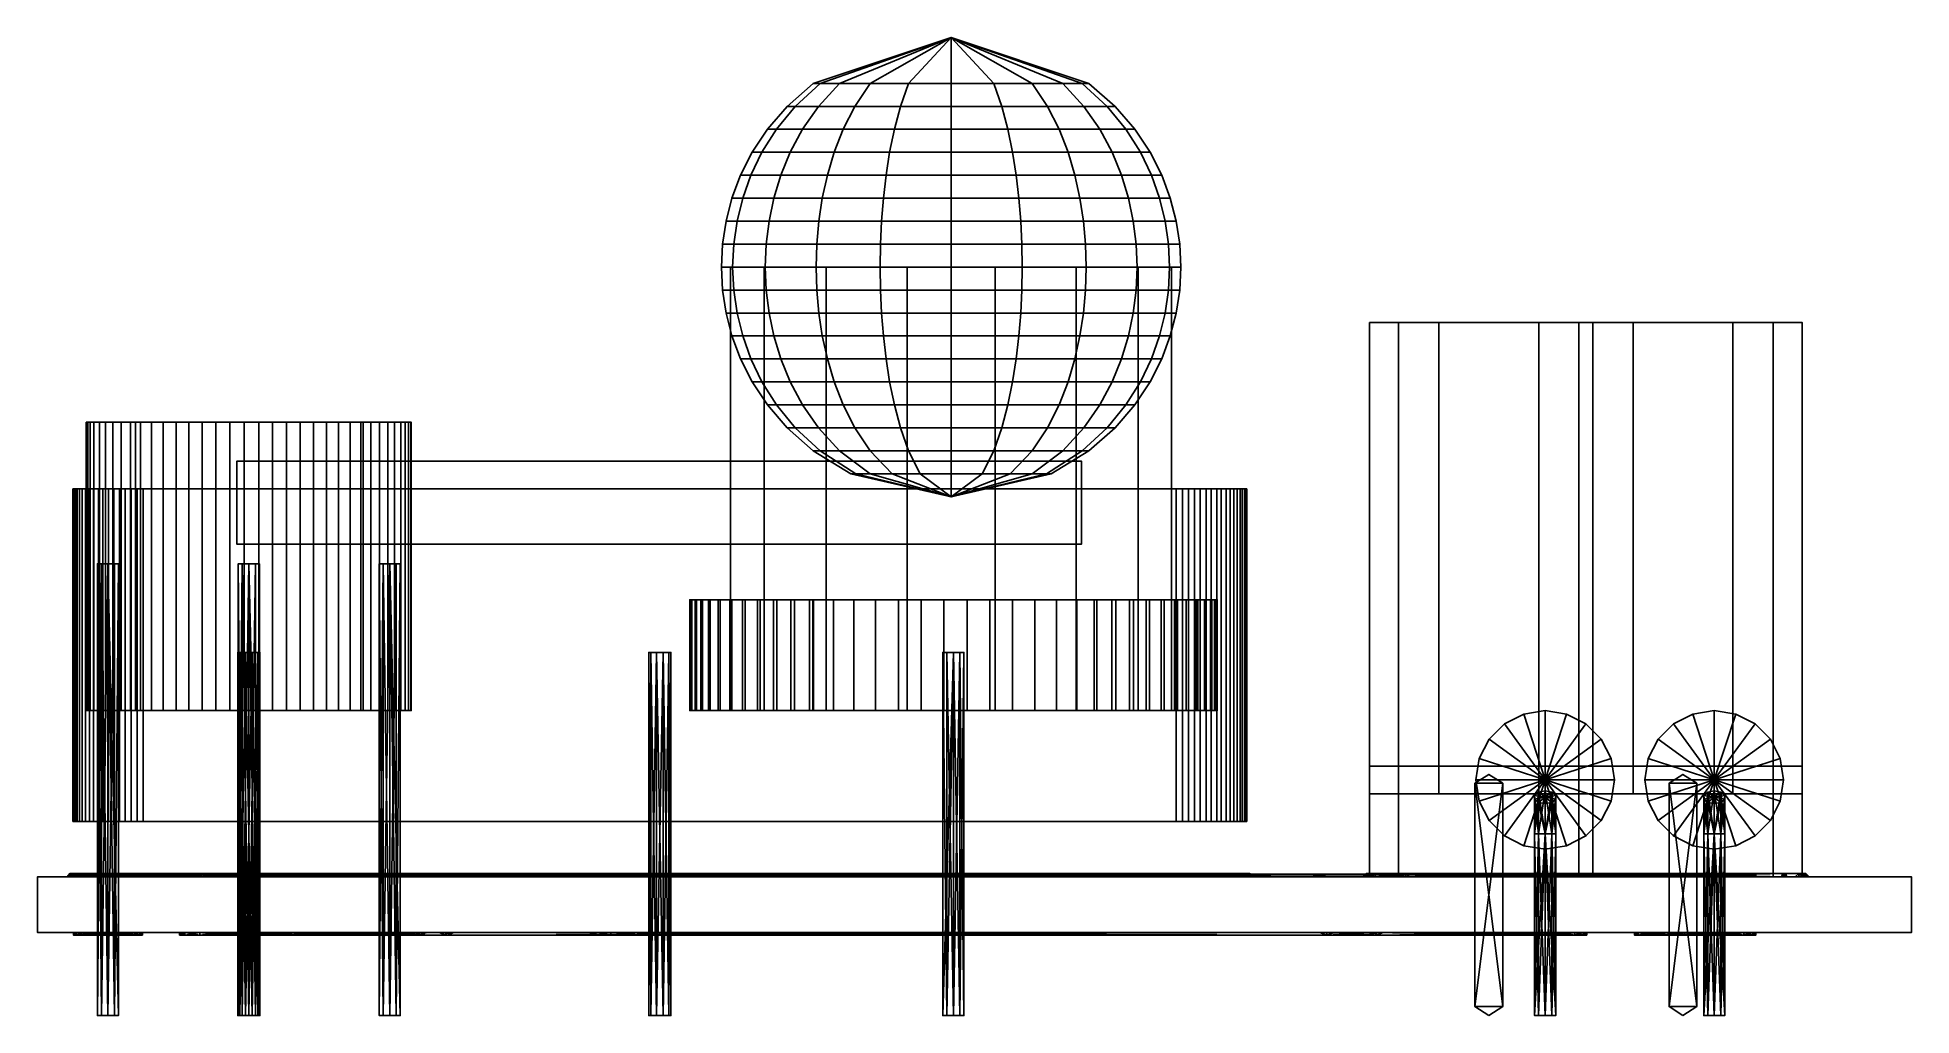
# Model space of a CAD drawing. Extents: x -14.5 to 19.3, y -2 to 15.6.
import ezdxf

# ---------------------------------------------------------------- set-up
doc = ezdxf.new("R2010")
doc.units = 0
doc.layers.add('UB3D', color=1, linetype='CONTINUOUS')

msp = doc.modelspace()

# ---------------------------------------------------------------- linework, layer by layer
at = {"layer": 'UB3D', "color": 1}
for points in [[(-0.371381, 14.813342, 7.63591), (-0.493006, 14.813342, 6.868), (1.992, 15.641677, 6.868)], [(-0.493006, 14.813342, 6.868), (-0.371381, 14.813342, 6.10009), (1.992, 15.641677, 6.868)], [(-0.018412, 14.813342, 8.32865), (-0.371381, 14.813342, 7.63591), (1.992, 15.641677, 6.868)], [(-0.371381, 14.813342, 6.10009), (-0.018412, 14.813342, 5.40735), (1.992, 15.641677, 6.868)], [(0.531351, 14.813342, 8.878413), (-0.018412, 14.813342, 8.32865), (1.992, 15.641677, 6.868)], [(-0.018412, 14.813342, 5.40735), (0.531351, 14.813342, 4.857587), (1.992, 15.641677, 6.868)], [(1.224091, 14.813342, 9.231382), (0.531351, 14.813342, 8.878413), (1.992, 15.641677, 6.868)], [(0.531351, 14.813342, 4.857587), (1.224091, 14.813342, 4.504618), (1.992, 15.641677, 6.868)], [(1.992001, 14.813342, 9.353007), (1.224091, 14.813342, 9.231382), (1.992, 15.641677, 6.868)], [(1.224091, 14.813342, 4.504618), (1.992, 14.813342, 4.382993), (1.992, 15.641677, 6.868)], [(4.477006, 14.813342, 6.868), (4.355381, 14.813342, 7.63591), (1.992, 15.641677, 6.868)], [(4.355381, 14.813342, 7.63591), (4.002412, 14.813342, 8.32865), (1.992, 15.641677, 6.868)], [(4.002412, 14.813342, 8.32865), (3.452649, 14.813342, 8.878413), (1.992, 15.641677, 6.868)], [(3.452649, 14.813342, 8.878413), (2.759909, 14.813342, 9.231382), (1.992, 15.641677, 6.868)], [(2.759909, 14.813342, 9.231382), (1.992001, 14.813342, 9.353007), (1.992, 15.641677, 6.868)], [(1.992, 14.813342, 4.382993), (2.759909, 14.813342, 4.504618), (1.992, 15.641677, 6.868)], [(2.759909, 14.813342, 4.504618), (3.452649, 14.813342, 4.857587), (1.992, 15.641677, 6.868)], [(3.452649, 14.813342, 4.857587), (4.002412, 14.813342, 5.40735), (1.992, 15.641677, 6.868)], [(4.002412, 14.813342, 5.40735), (4.355381, 14.813342, 6.10009), (1.992, 15.641677, 6.868)], [(4.355381, 14.813342, 6.10009), (4.477006, 14.813342, 6.868), (1.992, 15.641677, 6.868)], [(-0.820986, 14.399174, 7.781995), (-0.965748, 14.399174, 6.868), (-0.493006, 14.813342, 6.868), (-0.371381, 14.813342, 7.63591)], [(-0.965748, 14.399174, 6.868), (-0.820986, 14.399174, 5.954005), (-0.371381, 14.813342, 6.10009), (-0.493006, 14.813342, 6.868)], [(-0.400869, 14.399174, 8.606522), (-0.820986, 14.399174, 7.781995), (-0.371381, 14.813342, 7.63591), (-0.018412, 14.813342, 8.32865)], [(-0.820986, 14.399174, 5.954005), (-0.400869, 14.399174, 5.129478), (-0.018412, 14.813342, 5.40735), (-0.371381, 14.813342, 6.10009)], [(0.253479, 14.399174, 9.26087), (-0.400869, 14.399174, 8.606522), (-0.018412, 14.813342, 8.32865), (0.531351, 14.813342, 8.878413)], [(-0.400869, 14.399174, 5.129478), (0.253479, 14.399174, 4.47513), (0.531351, 14.813342, 4.857587), (-0.018412, 14.813342, 5.40735)], [(1.078006, 14.399174, 9.680987), (0.253479, 14.399174, 9.26087), (0.531351, 14.813342, 8.878413), (1.224091, 14.813342, 9.231382)], [(0.253479, 14.399174, 4.47513), (1.078006, 14.399174, 4.055013), (1.224091, 14.813342, 4.504618), (0.531351, 14.813342, 4.857587)], [(1.992001, 14.399174, 9.825749), (1.078006, 14.399174, 9.680987), (1.224091, 14.813342, 9.231382), (1.992001, 14.813342, 9.353007)], [(1.078006, 14.399174, 4.055013), (1.992, 14.399174, 3.910251), (1.992, 14.813342, 4.382993), (1.224091, 14.813342, 4.504618)], [(1.992, 14.399174, 3.910251), (2.905994, 14.399174, 4.055013), (2.759909, 14.813342, 4.504618), (1.992, 14.813342, 4.382993)], [(2.905994, 14.399174, 9.680987), (1.992001, 14.399174, 9.825749), (1.992001, 14.813342, 9.353007), (2.759909, 14.813342, 9.231382)], [(3.730521, 14.399174, 9.26087), (2.905994, 14.399174, 9.680987), (2.759909, 14.813342, 9.231382), (3.452649, 14.813342, 8.878413)], [(2.905994, 14.399174, 4.055013), (3.730521, 14.399174, 4.47513), (3.452649, 14.813342, 4.857587), (2.759909, 14.813342, 4.504618)], [(4.384869, 14.399174, 8.606522), (3.730521, 14.399174, 9.26087), (3.452649, 14.813342, 8.878413), (4.002412, 14.813342, 8.32865)], [(3.730521, 14.399174, 4.47513), (4.384869, 14.399174, 5.129478), (4.002412, 14.813342, 5.40735), (3.452649, 14.813342, 4.857587)], [(4.804986, 14.399174, 7.781995), (4.384869, 14.399174, 8.606522), (4.002412, 14.813342, 8.32865), (4.355381, 14.813342, 7.63591)], [(4.384869, 14.399174, 5.129478), (4.804986, 14.399174, 5.954005), (4.355381, 14.813342, 6.10009), (4.002412, 14.813342, 5.40735)], [(4.949748, 14.399174, 6.868), (4.804986, 14.399174, 7.781995), (4.355381, 14.813342, 7.63591), (4.477006, 14.813342, 6.868)], [(4.804986, 14.399174, 5.954005), (4.949748, 14.399174, 6.868), (4.477006, 14.813342, 6.868), (4.355381, 14.813342, 6.10009)], [(-1.159175, 13.985006, 7.891879), (-1.321341, 13.985006, 6.868), (-0.965748, 14.399174, 6.868), (-0.820986, 14.399174, 7.781995)], [(-1.321341, 13.985006, 6.868), (-1.159175, 13.985006, 5.844121), (-0.820986, 14.399174, 5.954005), (-0.965748, 14.399174, 6.868)], [(-0.688549, 13.985006, 8.815534), (-1.159175, 13.985006, 7.891879), (-0.820986, 14.399174, 7.781995), (-0.400869, 14.399174, 8.606522)], [(-1.159175, 13.985006, 5.844121), (-0.688549, 13.985006, 4.920466), (-0.400869, 14.399174, 5.129478), (-0.820986, 14.399174, 5.954005)], [(0.044467, 13.985006, 9.54855), (-0.688549, 13.985006, 8.815534), (-0.400869, 14.399174, 8.606522), (0.253479, 14.399174, 9.26087)], [(-0.688549, 13.985006, 4.920466), (0.044467, 13.985006, 4.18745), (0.253479, 14.399174, 4.47513), (-0.400869, 14.399174, 5.129478)], [(0.968122, 13.985006, 10.019176), (0.044467, 13.985006, 9.54855), (0.253479, 14.399174, 9.26087), (1.078006, 14.399174, 9.680987)], [(0.044467, 13.985006, 4.18745), (0.968122, 13.985006, 3.716824), (1.078006, 14.399174, 4.055013), (0.253479, 14.399174, 4.47513)], [(1.992001, 13.985006, 10.181342), (0.968122, 13.985006, 10.019176), (1.078006, 14.399174, 9.680987), (1.992001, 14.399174, 9.825749)], [(0.968122, 13.985006, 3.716824), (1.992, 13.985006, 3.554658), (1.992, 14.399174, 3.910251), (1.078006, 14.399174, 4.055013)], [(1.992, 13.985006, 3.554658), (3.015878, 13.985006, 3.716824), (2.905994, 14.399174, 4.055013), (1.992, 14.399174, 3.910251)], [(3.015878, 13.985006, 10.019176), (1.992001, 13.985006, 10.181342), (1.992001, 14.399174, 9.825749), (2.905994, 14.399174, 9.680987)], [(3.939533, 13.985006, 9.54855), (3.015878, 13.985006, 10.019176), (2.905994, 14.399174, 9.680987), (3.730521, 14.399174, 9.26087)], [(3.015878, 13.985006, 3.716824), (3.939533, 13.985006, 4.18745), (3.730521, 14.399174, 4.47513), (2.905994, 14.399174, 4.055013)], [(4.672549, 13.985006, 8.815534), (3.939533, 13.985006, 9.54855), (3.730521, 14.399174, 9.26087), (4.384869, 14.399174, 8.606522)], [(3.939533, 13.985006, 4.18745), (4.672549, 13.985006, 4.920466), (4.384869, 14.399174, 5.129478), (3.730521, 14.399174, 4.47513)], [(5.143175, 13.985006, 7.891879), (4.672549, 13.985006, 8.815534), (4.384869, 14.399174, 8.606522), (4.804986, 14.399174, 7.781995)], [(4.672549, 13.985006, 4.920466), (5.143175, 13.985006, 5.844121), (4.804986, 14.399174, 5.954005), (4.384869, 14.399174, 5.129478)], [(5.305341, 13.985006, 6.868), (5.143175, 13.985006, 7.891879), (4.804986, 14.399174, 7.781995), (4.949748, 14.399174, 6.868)], [(5.143175, 13.985006, 5.844121), (5.305341, 13.985006, 6.868), (4.949748, 14.399174, 6.868), (4.804986, 14.399174, 5.954005)], [(-1.419247, 13.570838, 7.976382), (-1.594797, 13.570838, 6.868), (-1.321341, 13.985006, 6.868), (-1.159175, 13.985006, 7.891879)], [(-1.594797, 13.570838, 6.868), (-1.419247, 13.570838, 5.759618), (-1.159175, 13.985006, 5.844121), (-1.321341, 13.985006, 6.868)], [(-0.90978, 13.570838, 8.976267), (-1.419247, 13.570838, 7.976382), (-1.159175, 13.985006, 7.891879), (-0.688549, 13.985006, 8.815534)], [(-1.419247, 13.570838, 5.759618), (-0.90978, 13.570838, 4.759733), (-0.688549, 13.985006, 4.920466), (-1.159175, 13.985006, 5.844121)], [(-0.116266, 13.570838, 9.769781), (-0.90978, 13.570838, 8.976267), (-0.688549, 13.985006, 8.815534), (0.044467, 13.985006, 9.54855)], [(-0.90978, 13.570838, 4.759733), (-0.116266, 13.570838, 3.966219), (0.044467, 13.985006, 4.18745), (-0.688549, 13.985006, 4.920466)], [(0.883619, 13.570838, 10.279248), (-0.116266, 13.570838, 9.769781), (0.044467, 13.985006, 9.54855), (0.968122, 13.985006, 10.019176)], [(-0.116266, 13.570838, 3.966219), (0.883619, 13.570838, 3.456752), (0.968122, 13.985006, 3.716824), (0.044467, 13.985006, 4.18745)], [(1.992001, 13.570838, 10.454798), (0.883619, 13.570838, 10.279248), (0.968122, 13.985006, 10.019176), (1.992001, 13.985006, 10.181342)], [(0.883619, 13.570838, 3.456752), (1.992, 13.570838, 3.281202), (1.992, 13.985006, 3.554658), (0.968122, 13.985006, 3.716824)], [(1.992, 13.570838, 3.281202), (3.100381, 13.570838, 3.456752), (3.015878, 13.985006, 3.716824), (1.992, 13.985006, 3.554658)], [(3.100381, 13.570838, 10.279248), (1.992001, 13.570838, 10.454798), (1.992001, 13.985006, 10.181342), (3.015878, 13.985006, 10.019176)], [(4.100266, 13.570838, 9.769781), (3.100381, 13.570838, 10.279248), (3.015878, 13.985006, 10.019176), (3.939533, 13.985006, 9.54855)], [(3.100381, 13.570838, 3.456752), (4.100266, 13.570838, 3.966219), (3.939533, 13.985006, 4.18745), (3.015878, 13.985006, 3.716824)], [(4.89378, 13.570838, 8.976267), (4.100266, 13.570838, 9.769781), (3.939533, 13.985006, 9.54855), (4.672549, 13.985006, 8.815534)], [(4.100266, 13.570838, 3.966219), (4.89378, 13.570838, 4.759733), (4.672549, 13.985006, 4.920466), (3.939533, 13.985006, 4.18745)], [(5.403247, 13.570838, 7.976382), (4.89378, 13.570838, 8.976267), (4.672549, 13.985006, 8.815534), (5.143175, 13.985006, 7.891879)], [(4.89378, 13.570838, 4.759733), (5.403247, 13.570838, 5.759618), (5.143175, 13.985006, 5.844121), (4.672549, 13.985006, 4.920466)], [(5.578797, 13.570838, 6.868), (5.403247, 13.570838, 7.976382), (5.143175, 13.985006, 7.891879), (5.305341, 13.985006, 6.868)], [(5.403247, 13.570838, 5.759618), (5.578797, 13.570838, 6.868), (5.305341, 13.985006, 6.868), (5.143175, 13.985006, 5.844121)], [(-1.618124, 13.156671, 8.041001), (-1.803909, 13.156671, 6.868), (-1.594797, 13.570838, 6.868), (-1.419247, 13.570838, 7.976382)], [(-1.803909, 13.156671, 6.868), (-1.618124, 13.156671, 5.694999), (-1.419247, 13.570838, 5.759618), (-1.594797, 13.570838, 6.868)], [(-1.078955, 13.156671, 9.09918), (-1.618124, 13.156671, 8.041001), (-1.419247, 13.570838, 7.976382), (-0.90978, 13.570838, 8.976267)], [(-1.618124, 13.156671, 5.694999), (-1.078955, 13.156671, 4.63682), (-0.90978, 13.570838, 4.759733), (-1.419247, 13.570838, 5.759618)], [(-0.239179, 13.156671, 9.938956), (-1.078955, 13.156671, 9.09918), (-0.90978, 13.570838, 8.976267), (-0.116266, 13.570838, 9.769781)], [(-1.078955, 13.156671, 4.63682), (-0.239179, 13.156671, 3.797044), (-0.116266, 13.570838, 3.966219), (-0.90978, 13.570838, 4.759733)], [(0.819, 13.156671, 10.478125), (-0.239179, 13.156671, 9.938956), (-0.116266, 13.570838, 9.769781), (0.883619, 13.570838, 10.279248)], [(-0.239179, 13.156671, 3.797044), (0.819, 13.156671, 3.257875), (0.883619, 13.570838, 3.456752), (-0.116266, 13.570838, 3.966219)], [(1.992001, 13.156671, 10.66391), (0.819, 13.156671, 10.478125), (0.883619, 13.570838, 10.279248), (1.992001, 13.570838, 10.454798)], [(0.819, 13.156671, 3.257875), (1.992, 13.156671, 3.07209), (1.992, 13.570838, 3.281202), (0.883619, 13.570838, 3.456752)], [(1.992, 13.156671, 3.07209), (3.165, 13.156671, 3.257875), (3.100381, 13.570838, 3.456752), (1.992, 13.570838, 3.281202)], [(3.165, 13.156671, 10.478125), (1.992001, 13.156671, 10.66391), (1.992001, 13.570838, 10.454798), (3.100381, 13.570838, 10.279248)], [(4.223179, 13.156671, 9.938956), (3.165, 13.156671, 10.478125), (3.100381, 13.570838, 10.279248), (4.100266, 13.570838, 9.769781)], [(3.165, 13.156671, 3.257875), (4.223179, 13.156671, 3.797044), (4.100266, 13.570838, 3.966219), (3.100381, 13.570838, 3.456752)], [(5.062955, 13.156671, 9.09918), (4.223179, 13.156671, 9.938956), (4.100266, 13.570838, 9.769781), (4.89378, 13.570838, 8.976267)], [(4.223179, 13.156671, 3.797044), (5.062955, 13.156671, 4.63682), (4.89378, 13.570838, 4.759733), (4.100266, 13.570838, 3.966219)], [(5.602124, 13.156671, 8.041001), (5.062955, 13.156671, 9.09918), (4.89378, 13.570838, 8.976267), (5.403247, 13.570838, 7.976382)], [(5.062955, 13.156671, 4.63682), (5.602124, 13.156671, 5.694999), (5.403247, 13.570838, 5.759618), (4.89378, 13.570838, 4.759733)], [(5.787909, 13.156671, 6.868), (5.602124, 13.156671, 8.041001), (5.403247, 13.570838, 7.976382), (5.578797, 13.570838, 6.868)], [(5.602124, 13.156671, 5.694999), (5.787909, 13.156671, 6.868), (5.578797, 13.570838, 6.868), (5.403247, 13.570838, 5.759618)], [(-1.765536, 12.742503, 8.088898), (-1.958908, 12.742503, 6.868001), (-1.803909, 13.156671, 6.868), (-1.618124, 13.156671, 8.041001)], [(-1.958908, 12.742503, 6.868001), (-1.765536, 12.742503, 5.647102), (-1.618124, 13.156671, 5.694999), (-1.803909, 13.156671, 6.868)], [(-1.204351, 12.742503, 9.190286), (-1.765536, 12.742503, 8.088898), (-1.618124, 13.156671, 8.041001), (-1.078955, 13.156671, 9.09918)], [(-1.765536, 12.742503, 5.647102), (-1.204351, 12.742503, 4.545714), (-1.078955, 13.156671, 4.63682), (-1.618124, 13.156671, 5.694999)], [(-0.330285, 12.742503, 10.064352), (-1.204351, 12.742503, 9.190286), (-1.078955, 13.156671, 9.09918), (-0.239179, 13.156671, 9.938956)], [(-1.204351, 12.742503, 4.545714), (-0.330285, 12.742503, 3.671648), (-0.239179, 13.156671, 3.797044), (-1.078955, 13.156671, 4.63682)], [(0.771103, 12.742503, 10.625537), (-0.330285, 12.742503, 10.064352), (-0.239179, 13.156671, 9.938956), (0.819, 13.156671, 10.478125)], [(-0.330285, 12.742503, 3.671648), (0.771103, 12.742503, 3.110463), (0.819, 13.156671, 3.257875), (-0.239179, 13.156671, 3.797044)], [(1.992001, 12.742503, 10.818909), (0.771103, 12.742503, 10.625537), (0.819, 13.156671, 10.478125), (1.992001, 13.156671, 10.66391)], [(0.771103, 12.742503, 3.110463), (1.992, 12.742503, 2.917091), (1.992, 13.156671, 3.07209), (0.819, 13.156671, 3.257875)], [(1.992, 12.742503, 2.917091), (3.212897, 12.742503, 3.110463), (3.165, 13.156671, 3.257875), (1.992, 13.156671, 3.07209)], [(3.212897, 12.742503, 10.625537), (1.992001, 12.742503, 10.818909), (1.992001, 13.156671, 10.66391), (3.165, 13.156671, 10.478125)], [(4.314285, 12.742503, 10.064352), (3.212897, 12.742503, 10.625537), (3.165, 13.156671, 10.478125), (4.223179, 13.156671, 9.938956)], [(3.212897, 12.742503, 3.110463), (4.314285, 12.742503, 3.671648), (4.223179, 13.156671, 3.797044), (3.165, 13.156671, 3.257875)], [(5.188351, 12.742503, 9.190286), (4.314285, 12.742503, 10.064352), (4.223179, 13.156671, 9.938956), (5.062955, 13.156671, 9.09918)], [(4.314285, 12.742503, 3.671648), (5.188351, 12.742503, 4.545714), (5.062955, 13.156671, 4.63682), (4.223179, 13.156671, 3.797044)], [(5.749536, 12.742503, 8.088898), (5.188351, 12.742503, 9.190286), (5.062955, 13.156671, 9.09918), (5.602124, 13.156671, 8.041001)], [(5.188351, 12.742503, 4.545714), (5.749536, 12.742503, 5.647102), (5.602124, 13.156671, 5.694999), (5.062955, 13.156671, 4.63682)], [(5.942908, 12.742503, 6.868), (5.749536, 12.742503, 8.088898), (5.602124, 13.156671, 8.041001), (5.787909, 13.156671, 6.868)], [(5.749536, 12.742503, 5.647102), (5.942908, 12.742503, 6.868), (5.787909, 13.156671, 6.868), (5.602124, 13.156671, 5.694999)], [(-1.867385, 12.328335, 8.121991), (-2.065998, 12.328335, 6.868001), (-1.958908, 12.742503, 6.868001), (-1.765536, 12.742503, 8.088898)], [(-2.065998, 12.328335, 6.868001), (-1.867385, 12.328335, 5.614009), (-1.765536, 12.742503, 5.647102), (-1.958908, 12.742503, 6.868001)], [(-1.290989, 12.328335, 9.253232), (-1.867385, 12.328335, 8.121991), (-1.765536, 12.742503, 8.088898), (-1.204351, 12.742503, 9.190286)], [(-1.867385, 12.328335, 5.614009), (-1.290989, 12.328335, 4.482768), (-1.204351, 12.742503, 4.545714), (-1.765536, 12.742503, 5.647102)], [(-0.393231, 12.328335, 10.15099), (-1.290989, 12.328335, 9.253232), (-1.204351, 12.742503, 9.190286), (-0.330285, 12.742503, 10.064352)], [(-1.290989, 12.328335, 4.482768), (-0.393231, 12.328335, 3.58501), (-0.330285, 12.742503, 3.671648), (-1.204351, 12.742503, 4.545714)], [(0.73801, 12.328335, 10.727386), (-0.393231, 12.328335, 10.15099), (-0.330285, 12.742503, 10.064352), (0.771103, 12.742503, 10.625537)], [(-0.393231, 12.328335, 3.58501), (0.73801, 12.328335, 3.008614), (0.771103, 12.742503, 3.110463), (-0.330285, 12.742503, 3.671648)], [(1.992001, 12.328335, 10.925999), (0.73801, 12.328335, 10.727386), (0.771103, 12.742503, 10.625537), (1.992001, 12.742503, 10.818909)], [(0.73801, 12.328335, 3.008614), (1.992, 12.328335, 2.810001), (1.992, 12.742503, 2.917091), (0.771103, 12.742503, 3.110463)], [(1.992, 12.328335, 2.810001), (3.24599, 12.328335, 3.008614), (3.212897, 12.742503, 3.110463), (1.992, 12.742503, 2.917091)], [(3.24599, 12.328335, 10.727386), (1.992001, 12.328335, 10.925999), (1.992001, 12.742503, 10.818909), (3.212897, 12.742503, 10.625537)], [(4.377231, 12.328335, 10.15099), (3.24599, 12.328335, 10.727386), (3.212897, 12.742503, 10.625537), (4.314285, 12.742503, 10.064352)], [(3.24599, 12.328335, 3.008614), (4.377231, 12.328335, 3.58501), (4.314285, 12.742503, 3.671648), (3.212897, 12.742503, 3.110463)], [(5.274989, 12.328335, 9.253232), (4.377231, 12.328335, 10.15099), (4.314285, 12.742503, 10.064352), (5.188351, 12.742503, 9.190286)], [(4.377231, 12.328335, 3.58501), (5.274989, 12.328335, 4.482768), (5.188351, 12.742503, 4.545714), (4.314285, 12.742503, 3.671648)], [(5.851385, 12.328335, 8.121991), (5.274989, 12.328335, 9.253232), (5.188351, 12.742503, 9.190286), (5.749536, 12.742503, 8.088898)], [(5.274989, 12.328335, 4.482768), (5.851385, 12.328335, 5.614009), (5.749536, 12.742503, 5.647102), (5.188351, 12.742503, 4.545714)], [(6.049998, 12.328335, 6.868), (5.851385, 12.328335, 8.121991), (5.749536, 12.742503, 8.088898), (5.942908, 12.742503, 6.868)], [(5.851385, 12.328335, 5.614009), (6.049998, 12.328335, 6.868), (5.942908, 12.742503, 6.868), (5.749536, 12.742503, 5.647102)], [(-1.927224, 11.914168, 8.141434), (-2.128916, 11.914168, 6.868001), (-2.065998, 12.328335, 6.868001), (-1.867385, 12.328335, 8.121991)], [(-2.128916, 11.914168, 6.868001), (-1.927224, 11.914168, 5.594566), (-1.867385, 12.328335, 5.614009), (-2.065998, 12.328335, 6.868001)], [(-1.341891, 11.914168, 9.290214), (-1.927224, 11.914168, 8.141434), (-1.867385, 12.328335, 8.121991), (-1.290989, 12.328335, 9.253232)], [(-1.927224, 11.914168, 5.594566), (-1.341891, 11.914168, 4.445786), (-1.290989, 12.328335, 4.482768), (-1.867385, 12.328335, 5.614009)], [(-0.430213, 11.914168, 10.201892), (-1.341891, 11.914168, 9.290214), (-1.290989, 12.328335, 9.253232), (-0.393231, 12.328335, 10.15099)], [(-1.341891, 11.914168, 4.445786), (-0.430213, 11.914168, 3.534108), (-0.393231, 12.328335, 3.58501), (-1.290989, 12.328335, 4.482768)], [(0.718567, 11.914168, 10.787225), (-0.430213, 11.914168, 10.201892), (-0.393231, 12.328335, 10.15099), (0.73801, 12.328335, 10.727386)], [(-0.430213, 11.914168, 3.534108), (0.718567, 11.914168, 2.948775), (0.73801, 12.328335, 3.008614), (-0.393231, 12.328335, 3.58501)], [(1.992001, 11.914168, 10.988917), (0.718567, 11.914168, 10.787225), (0.73801, 12.328335, 10.727386), (1.992001, 12.328335, 10.925999)], [(0.718567, 11.914168, 2.948775), (1.992, 11.914168, 2.747083), (1.992, 12.328335, 2.810001), (0.73801, 12.328335, 3.008614)], [(1.992, 11.914168, 2.747083), (3.265433, 11.914168, 2.948775), (3.24599, 12.328335, 3.008614), (1.992, 12.328335, 2.810001)], [(3.265433, 11.914168, 10.787225), (1.992001, 11.914168, 10.988917), (1.992001, 12.328335, 10.925999), (3.24599, 12.328335, 10.727386)], [(4.414213, 11.914168, 10.201892), (3.265433, 11.914168, 10.787225), (3.24599, 12.328335, 10.727386), (4.377231, 12.328335, 10.15099)], [(3.265433, 11.914168, 2.948775), (4.414213, 11.914168, 3.534108), (4.377231, 12.328335, 3.58501), (3.24599, 12.328335, 3.008614)], [(5.325891, 11.914168, 9.290214), (4.414213, 11.914168, 10.201892), (4.377231, 12.328335, 10.15099), (5.274989, 12.328335, 9.253232)], [(4.414213, 11.914168, 3.534108), (5.325891, 11.914168, 4.445786), (5.274989, 12.328335, 4.482768), (4.377231, 12.328335, 3.58501)], [(5.911224, 11.914168, 8.141434), (5.325891, 11.914168, 9.290214), (5.274989, 12.328335, 9.253232), (5.851385, 12.328335, 8.121991)], [(5.325891, 11.914168, 4.445786), (5.911224, 11.914168, 5.594566), (5.851385, 12.328335, 5.614009), (5.274989, 12.328335, 4.482768)], [(6.112916, 11.914168, 6.868), (5.911224, 11.914168, 8.141434), (5.851385, 12.328335, 8.121991), (6.049998, 12.328335, 6.868)], [(5.911224, 11.914168, 5.594566), (6.112916, 11.914168, 6.868), (6.049998, 12.328335, 6.868), (5.851385, 12.328335, 5.614009)], [(-1.946968, 11.5, 8.147849), (-2.149676, 11.5, 6.868001), (-2.128916, 11.914168, 6.868001), (-1.927224, 11.914168, 8.141434)], [(-2.149676, 11.5, 6.868001), (-1.946968, 11.5, 5.588151), (-1.927224, 11.914168, 5.594566), (-2.128916, 11.914168, 6.868001)], [(-1.358687, 11.5, 9.302417), (-1.946968, 11.5, 8.147849), (-1.927224, 11.914168, 8.141434), (-1.341891, 11.914168, 9.290214)], [(-1.946968, 11.5, 5.588151), (-1.358687, 11.5, 4.433583), (-1.341891, 11.914168, 4.445786), (-1.927224, 11.914168, 5.594566)], [(-0.442416, 11.5, 10.218688), (-1.358687, 11.5, 9.302417), (-1.341891, 11.914168, 9.290214), (-0.430213, 11.914168, 10.201892)], [(-1.358687, 11.5, 4.433583), (-0.442416, 11.5, 3.517312), (-0.430213, 11.914168, 3.534108), (-1.341891, 11.914168, 4.445786)], [(0.712152, 11.5, 10.806969), (-0.442416, 11.5, 10.218688), (-0.430213, 11.914168, 10.201892), (0.718567, 11.914168, 10.787225)], [(-0.442416, 11.5, 3.517312), (0.712152, 11.5, 2.929031), (0.718567, 11.914168, 2.948775), (-0.430213, 11.914168, 3.534108)], [(1.992001, 11.5, 11.009677), (0.712152, 11.5, 10.806969), (0.718567, 11.914168, 10.787225), (1.992001, 11.914168, 10.988917)], [(0.712152, 11.5, 2.929031), (1.992, 11.5, 2.726322), (1.992, 11.914168, 2.747083), (0.718567, 11.914168, 2.948775)], [(1.992, 11.5, 2.726322), (3.271848, 11.5, 2.929031), (3.265433, 11.914168, 2.948775), (1.992, 11.914168, 2.747083)], [(3.271848, 11.5, 10.806969), (1.992001, 11.5, 11.009677), (1.992001, 11.914168, 10.988917), (3.265433, 11.914168, 10.787225)], [(4.426416, 11.5, 10.218688), (3.271848, 11.5, 10.806969), (3.265433, 11.914168, 10.787225), (4.414213, 11.914168, 10.201892)], [(3.271848, 11.5, 2.929031), (4.426416, 11.5, 3.517312), (4.414213, 11.914168, 3.534108), (3.265433, 11.914168, 2.948775)], [(5.342687, 11.5, 9.302417), (4.426416, 11.5, 10.218688), (4.414213, 11.914168, 10.201892), (5.325891, 11.914168, 9.290214)], [(4.426416, 11.5, 3.517312), (5.342687, 11.5, 4.433583), (5.325891, 11.914168, 4.445786), (4.414213, 11.914168, 3.534108)], [(5.930968, 11.5, 8.147849), (5.342687, 11.5, 9.302417), (5.325891, 11.914168, 9.290214), (5.911224, 11.914168, 8.141434)], [(5.342687, 11.5, 4.433583), (5.930968, 11.5, 5.588151), (5.911224, 11.914168, 5.594566), (5.325891, 11.914168, 4.445786)], [(6.133676, 11.5, 6.868), (5.930968, 11.5, 8.147849), (5.911224, 11.914168, 8.141434), (6.112916, 11.914168, 6.868)], [(5.930968, 11.5, 5.588151), (6.133676, 11.5, 6.868), (6.112916, 11.914168, 6.868), (5.911224, 11.914168, 5.594566)], [(-1.927224, 11.085832, 8.141434), (-2.128916, 11.085832, 6.868001), (-2.149676, 11.5, 6.868001), (-1.946968, 11.5, 8.147849)], [(-2.128916, 11.085832, 6.868001), (-1.927224, 11.085832, 5.594566), (-1.946968, 11.5, 5.588151), (-2.149676, 11.5, 6.868001)], [(-1.37776, 11.5, 4.616398), (-1.37776, 3.5, 4.616398), (-1.982904, 3.5, 6.077343), (-1.982904, 11.5, 6.077343)], [(-1.982904, 11.5, 6.077343), (-1.982904, 3.5, 6.077343), (-1.982904, 3.5, 7.658657), (-1.982904, 11.5, 7.658657)], [(-1.982904, 11.5, 7.658657), (-1.982904, 3.5, 7.658657), (-1.37776, 3.5, 9.119602), (-1.37776, 11.5, 9.119602)], [(5.966904, 11.5, 7.658657), (-1.37776, 11.5, 9.119602), (-1.982904, 11.5, 7.658657)], [(5.966904, 11.5, 7.658657), (-1.982904, 11.5, 7.658657), (-1.982904, 11.5, 6.077343)], [(5.966904, 11.5, 7.658657), (-1.982904, 11.5, 6.077343), (-1.37776, 11.5, 4.616398)], [(-1.341891, 11.085832, 9.290214), (-1.927224, 11.085832, 8.141434), (-1.946968, 11.5, 8.147849), (-1.358687, 11.5, 9.302417)], [(-1.927224, 11.085832, 5.594566), (-1.341891, 11.085832, 4.445786), (-1.358687, 11.5, 4.433583), (-1.946968, 11.5, 5.588151)], [(-0.259602, 11.5, 3.49824), (-0.259602, 3.5, 3.49824), (-1.37776, 3.5, 4.616398), (-1.37776, 11.5, 4.616398)], [(-1.37776, 11.5, 9.119602), (-1.37776, 3.5, 9.119602), (-0.259602, 3.5, 10.23776), (-0.259602, 11.5, 10.23776)], [(5.966904, 11.5, 7.658657), (-0.259602, 11.5, 10.23776), (-1.37776, 11.5, 9.119602)], [(5.966904, 11.5, 7.658657), (-1.37776, 11.5, 4.616398), (-0.259602, 11.5, 3.49824)], [(-0.430213, 11.085832, 10.201892), (-1.341891, 11.085832, 9.290214), (-1.358687, 11.5, 9.302417), (-0.442416, 11.5, 10.218688)], [(-1.341891, 11.085832, 4.445786), (-0.430213, 11.085832, 3.534108), (-0.442416, 11.5, 3.517312), (-1.358687, 11.5, 4.433583)], [(0.718567, 11.085832, 10.787225), (-0.430213, 11.085832, 10.201892), (-0.442416, 11.5, 10.218688), (0.712152, 11.5, 10.806969)], [(-0.430213, 11.085832, 3.534108), (0.718567, 11.085832, 2.948775), (0.712152, 11.5, 2.929031), (-0.442416, 11.5, 3.517312)], [(1.201343, 11.5, 2.893096), (1.201343, 3.5, 2.893096), (-0.259602, 3.5, 3.49824), (-0.259602, 11.5, 3.49824)], [(-0.259602, 11.5, 10.23776), (-0.259602, 3.5, 10.23776), (1.201343, 3.5, 10.842904), (1.201343, 11.5, 10.842904)], [(5.966904, 11.5, 7.658657), (1.201343, 11.5, 10.842904), (-0.259602, 11.5, 10.23776)], [(5.966904, 11.5, 7.658657), (-0.259602, 11.5, 3.49824), (1.201343, 11.5, 2.893096)], [(1.992001, 11.085832, 10.988917), (0.718567, 11.085832, 10.787225), (0.712152, 11.5, 10.806969), (1.992001, 11.5, 11.009677)], [(0.718567, 11.085832, 2.948775), (1.992, 11.085832, 2.747083), (1.992, 11.5, 2.726322), (0.712152, 11.5, 2.929031)], [(2.782657, 11.5, 2.893096), (2.782657, 3.5, 2.893096), (1.201343, 3.5, 2.893096), (1.201343, 11.5, 2.893096)], [(1.201343, 11.5, 10.842904), (1.201343, 3.5, 10.842904), (2.782657, 3.5, 10.842904), (2.782657, 11.5, 10.842904)], [(5.966904, 11.5, 7.658657), (2.782657, 11.5, 10.842904), (1.201343, 11.5, 10.842904)], [(5.966904, 11.5, 7.658657), (1.201343, 11.5, 2.893096), (2.782657, 11.5, 2.893096)], [(1.992, 11.085832, 2.747083), (3.265433, 11.085832, 2.948775), (3.271848, 11.5, 2.929031), (1.992, 11.5, 2.726322)], [(3.265433, 11.085832, 10.787225), (1.992001, 11.085832, 10.988917), (1.992001, 11.5, 11.009677), (3.271848, 11.5, 10.806969)], [(4.243602, 11.5, 3.49824), (4.243602, 3.5, 3.49824), (2.782657, 3.5, 2.893096), (2.782657, 11.5, 2.893096)], [(2.782657, 11.5, 10.842904), (2.782657, 3.5, 10.842904), (4.243602, 3.5, 10.23776), (4.243602, 11.5, 10.23776)], [(5.966904, 11.5, 7.658657), (4.243602, 11.5, 10.23776), (2.782657, 11.5, 10.842904)], [(5.966904, 11.5, 7.658657), (2.782657, 11.5, 2.893096), (4.243602, 11.5, 3.49824)], [(4.414213, 11.085832, 10.201892), (3.265433, 11.085832, 10.787225), (3.271848, 11.5, 10.806969), (4.426416, 11.5, 10.218688)], [(3.265433, 11.085832, 2.948775), (4.414213, 11.085832, 3.534108), (4.426416, 11.5, 3.517312), (3.271848, 11.5, 2.929031)], [(5.36176, 11.5, 4.616398), (5.36176, 3.5, 4.616398), (4.243602, 3.5, 3.49824), (4.243602, 11.5, 3.49824)], [(4.243602, 11.5, 10.23776), (4.243602, 3.5, 10.23776), (5.36176, 3.5, 9.119602), (5.36176, 11.5, 9.119602)], [(5.966904, 11.5, 7.658657), (5.36176, 11.5, 9.119602), (4.243602, 11.5, 10.23776)], [(5.966904, 11.5, 7.658657), (4.243602, 11.5, 3.49824), (5.36176, 11.5, 4.616398)], [(5.325891, 11.085832, 9.290214), (4.414213, 11.085832, 10.201892), (4.426416, 11.5, 10.218688), (5.342687, 11.5, 9.302417)], [(4.414213, 11.085832, 3.534108), (5.325891, 11.085832, 4.445786), (5.342687, 11.5, 4.433583), (4.426416, 11.5, 3.517312)], [(5.911224, 11.085832, 8.141434), (5.325891, 11.085832, 9.290214), (5.342687, 11.5, 9.302417), (5.930968, 11.5, 8.147849)], [(5.325891, 11.085832, 4.445786), (5.911224, 11.085832, 5.594566), (5.930968, 11.5, 5.588151), (5.342687, 11.5, 4.433583)], [(5.966904, 11.5, 6.077343), (5.966904, 3.5, 6.077343), (5.36176, 3.5, 4.616398), (5.36176, 11.5, 4.616398)], [(5.36176, 11.5, 9.119602), (5.36176, 3.5, 9.119602), (5.966904, 3.5, 7.658657), (5.966904, 11.5, 7.658657)], [(5.966904, 11.5, 7.658657), (5.36176, 11.5, 4.616398), (5.966904, 11.5, 6.077343)], [(6.112916, 11.085832, 6.868), (5.911224, 11.085832, 8.141434), (5.930968, 11.5, 8.147849), (6.133676, 11.5, 6.868)], [(5.911224, 11.085832, 5.594566), (6.112916, 11.085832, 6.868), (6.133676, 11.5, 6.868), (5.930968, 11.5, 5.588151)], [(5.966904, 11.5, 7.658657), (5.966904, 3.5, 7.658657), (5.966904, 3.5, 6.077343), (5.966904, 11.5, 6.077343)], [(5.966904, 11.5, 7.658657), (5.966904, 11.5, 6.077343), (5.966904, 11.5, 7.658657)], [(-1.867385, 10.671665, 8.121991), (-2.065998, 10.671665, 6.868001), (-2.128916, 11.085832, 6.868001), (-1.927224, 11.085832, 8.141434)], [(-2.065998, 10.671665, 6.868001), (-1.867385, 10.671665, 5.614009), (-1.927224, 11.085832, 5.594566), (-2.128916, 11.085832, 6.868001)], [(-1.290989, 10.671665, 9.253232), (-1.867385, 10.671665, 8.121991), (-1.927224, 11.085832, 8.141434), (-1.341891, 11.085832, 9.290214)], [(-1.867385, 10.671665, 5.614009), (-1.290989, 10.671665, 4.482768), (-1.341891, 11.085832, 4.445786), (-1.927224, 11.085832, 5.594566)], [(-0.393231, 10.671665, 10.15099), (-1.290989, 10.671665, 9.253232), (-1.341891, 11.085832, 9.290214), (-0.430213, 11.085832, 10.201892)], [(-1.290989, 10.671665, 4.482768), (-0.393231, 10.671665, 3.58501), (-0.430213, 11.085832, 3.534108), (-1.341891, 11.085832, 4.445786)], [(0.73801, 10.671665, 10.727386), (-0.393231, 10.671665, 10.15099), (-0.430213, 11.085832, 10.201892), (0.718567, 11.085832, 10.787225)], [(-0.393231, 10.671665, 3.58501), (0.73801, 10.671665, 3.008614), (0.718567, 11.085832, 2.948775), (-0.430213, 11.085832, 3.534108)], [(1.992001, 10.671665, 10.925999), (0.73801, 10.671665, 10.727386), (0.718567, 11.085832, 10.787225), (1.992001, 11.085832, 10.988917)], [(0.73801, 10.671665, 3.008614), (1.992, 10.671665, 2.810001), (1.992, 11.085832, 2.747083), (0.718567, 11.085832, 2.948775)], [(1.992, 10.671665, 2.810001), (3.24599, 10.671665, 3.008614), (3.265433, 11.085832, 2.948775), (1.992, 11.085832, 2.747083)], [(3.24599, 10.671665, 10.727386), (1.992001, 10.671665, 10.925999), (1.992001, 11.085832, 10.988917), (3.265433, 11.085832, 10.787225)], [(4.377231, 10.671665, 10.15099), (3.24599, 10.671665, 10.727386), (3.265433, 11.085832, 10.787225), (4.414213, 11.085832, 10.201892)], [(3.24599, 10.671665, 3.008614), (4.377231, 10.671665, 3.58501), (4.414213, 11.085832, 3.534108), (3.265433, 11.085832, 2.948775)], [(5.274989, 10.671665, 9.253232), (4.377231, 10.671665, 10.15099), (4.414213, 11.085832, 10.201892), (5.325891, 11.085832, 9.290214)], [(4.377231, 10.671665, 3.58501), (5.274989, 10.671665, 4.482768), (5.325891, 11.085832, 4.445786), (4.414213, 11.085832, 3.534108)], [(5.851385, 10.671665, 8.121991), (5.274989, 10.671665, 9.253232), (5.325891, 11.085832, 9.290214), (5.911224, 11.085832, 8.141434)], [(5.274989, 10.671665, 4.482768), (5.851385, 10.671665, 5.614009), (5.911224, 11.085832, 5.594566), (5.325891, 11.085832, 4.445786)], [(6.049998, 10.671665, 6.868), (5.851385, 10.671665, 8.121991), (5.911224, 11.085832, 8.141434), (6.112916, 11.085832, 6.868)], [(5.851385, 10.671665, 5.614009), (6.049998, 10.671665, 6.868), (6.112916, 11.085832, 6.868), (5.911224, 11.085832, 5.594566)], [(-1.765536, 10.257497, 8.088898), (-1.958908, 10.257497, 6.868001), (-2.065998, 10.671665, 6.868001), (-1.867385, 10.671665, 8.121991)], [(-1.958908, 10.257497, 6.868001), (-1.765536, 10.257497, 5.647102), (-1.867385, 10.671665, 5.614009), (-2.065998, 10.671665, 6.868001)], [(-1.204351, 10.257497, 9.190286), (-1.765536, 10.257497, 8.088898), (-1.867385, 10.671665, 8.121991), (-1.290989, 10.671665, 9.253232)], [(-1.765536, 10.257497, 5.647102), (-1.204351, 10.257497, 4.545714), (-1.290989, 10.671665, 4.482768), (-1.867385, 10.671665, 5.614009)], [(-0.330285, 10.257497, 10.064352), (-1.204351, 10.257497, 9.190286), (-1.290989, 10.671665, 9.253232), (-0.393231, 10.671665, 10.15099)], [(-1.204351, 10.257497, 4.545714), (-0.330285, 10.257497, 3.671648), (-0.393231, 10.671665, 3.58501), (-1.290989, 10.671665, 4.482768)], [(0.771103, 10.257497, 10.625537), (-0.330285, 10.257497, 10.064352), (-0.393231, 10.671665, 10.15099), (0.73801, 10.671665, 10.727386)], [(-0.330285, 10.257497, 3.671648), (0.771103, 10.257497, 3.110463), (0.73801, 10.671665, 3.008614), (-0.393231, 10.671665, 3.58501)], [(1.992001, 10.257497, 10.818909), (0.771103, 10.257497, 10.625537), (0.73801, 10.671665, 10.727386), (1.992001, 10.671665, 10.925999)], [(0.771103, 10.257497, 3.110463), (1.992, 10.257497, 2.917091), (1.992, 10.671665, 2.810001), (0.73801, 10.671665, 3.008614)], [(1.992, 10.257497, 2.917091), (3.212897, 10.257497, 3.110463), (3.24599, 10.671665, 3.008614), (1.992, 10.671665, 2.810001)], [(3.212897, 10.257497, 10.625537), (1.992001, 10.257497, 10.818909), (1.992001, 10.671665, 10.925999), (3.24599, 10.671665, 10.727386)], [(4.314285, 10.257497, 10.064352), (3.212897, 10.257497, 10.625537), (3.24599, 10.671665, 10.727386), (4.377231, 10.671665, 10.15099)], [(3.212897, 10.257497, 3.110463), (4.314285, 10.257497, 3.671648), (4.377231, 10.671665, 3.58501), (3.24599, 10.671665, 3.008614)], [(5.188351, 10.257497, 9.190286), (4.314285, 10.257497, 10.064352), (4.377231, 10.671665, 10.15099), (5.274989, 10.671665, 9.253232)], [(4.314285, 10.257497, 3.671648), (5.188351, 10.257497, 4.545714), (5.274989, 10.671665, 4.482768), (4.377231, 10.671665, 3.58501)], [(5.749536, 10.257497, 8.088898), (5.188351, 10.257497, 9.190286), (5.274989, 10.671665, 9.253232), (5.851385, 10.671665, 8.121991)], [(5.188351, 10.257497, 4.545714), (5.749536, 10.257497, 5.647102), (5.851385, 10.671665, 5.614009), (5.274989, 10.671665, 4.482768)], [(5.942908, 10.257497, 6.868), (5.749536, 10.257497, 8.088898), (5.851385, 10.671665, 8.121991), (6.049998, 10.671665, 6.868)], [(5.749536, 10.257497, 5.647102), (5.942908, 10.257497, 6.868), (6.049998, 10.671665, 6.868), (5.851385, 10.671665, 5.614009)], [(-1.618124, 9.843329, 8.041001), (-1.803909, 9.843329, 6.868), (-1.958908, 10.257497, 6.868001), (-1.765536, 10.257497, 8.088898)], [(-1.803909, 9.843329, 6.868), (-1.618124, 9.843329, 5.694999), (-1.765536, 10.257497, 5.647102), (-1.958908, 10.257497, 6.868001)], [(-1.078955, 9.843329, 9.09918), (-1.618124, 9.843329, 8.041001), (-1.765536, 10.257497, 8.088898), (-1.204351, 10.257497, 9.190286)], [(-1.618124, 9.843329, 5.694999), (-1.078955, 9.843329, 4.63682), (-1.204351, 10.257497, 4.545714), (-1.765536, 10.257497, 5.647102)], [(-0.239179, 9.843329, 9.938956), (-1.078955, 9.843329, 9.09918), (-1.204351, 10.257497, 9.190286), (-0.330285, 10.257497, 10.064352)], [(-1.078955, 9.843329, 4.63682), (-0.239179, 9.843329, 3.797044), (-0.330285, 10.257497, 3.671648), (-1.204351, 10.257497, 4.545714)], [(0.819, 9.843329, 10.478125), (-0.239179, 9.843329, 9.938956), (-0.330285, 10.257497, 10.064352), (0.771103, 10.257497, 10.625537)], [(-0.239179, 9.843329, 3.797044), (0.819, 9.843329, 3.257875), (0.771103, 10.257497, 3.110463), (-0.330285, 10.257497, 3.671648)], [(1.992001, 9.843329, 10.66391), (0.819, 9.843329, 10.478125), (0.771103, 10.257497, 10.625537), (1.992001, 10.257497, 10.818909)], [(0.819, 9.843329, 3.257875), (1.992, 9.843329, 3.07209), (1.992, 10.257497, 2.917091), (0.771103, 10.257497, 3.110463)], [(1.992, 9.843329, 3.07209), (3.165, 9.843329, 3.257875), (3.212897, 10.257497, 3.110463), (1.992, 10.257497, 2.917091)], [(3.165, 9.843329, 10.478125), (1.992001, 9.843329, 10.66391), (1.992001, 10.257497, 10.818909), (3.212897, 10.257497, 10.625537)], [(4.223179, 9.843329, 9.938956), (3.165, 9.843329, 10.478125), (3.212897, 10.257497, 10.625537), (4.314285, 10.257497, 10.064352)], [(3.165, 9.843329, 3.257875), (4.223179, 9.843329, 3.797044), (4.314285, 10.257497, 3.671648), (3.212897, 10.257497, 3.110463)], [(5.062955, 9.843329, 9.09918), (4.223179, 9.843329, 9.938956), (4.314285, 10.257497, 10.064352), (5.188351, 10.257497, 9.190286)], [(4.223179, 9.843329, 3.797044), (5.062955, 9.843329, 4.63682), (5.188351, 10.257497, 4.545714), (4.314285, 10.257497, 3.671648)], [(5.602124, 9.843329, 8.041001), (5.062955, 9.843329, 9.09918), (5.188351, 10.257497, 9.190286), (5.749536, 10.257497, 8.088898)], [(5.062955, 9.843329, 4.63682), (5.602124, 9.843329, 5.694999), (5.749536, 10.257497, 5.647102), (5.188351, 10.257497, 4.545714)], [(5.787909, 9.843329, 6.868), (5.602124, 9.843329, 8.041001), (5.749536, 10.257497, 8.088898), (5.942908, 10.257497, 6.868)], [(5.602124, 9.843329, 5.694999), (5.787909, 9.843329, 6.868), (5.942908, 10.257497, 6.868), (5.749536, 10.257497, 5.647102)], [(-1.419247, 9.429161, 7.976382), (-1.594797, 9.429161, 6.868), (-1.803909, 9.843329, 6.868), (-1.618124, 9.843329, 8.041001)], [(-1.594797, 9.429161, 6.868), (-1.419247, 9.429161, 5.759618), (-1.618124, 9.843329, 5.694999), (-1.803909, 9.843329, 6.868)], [(-0.90978, 9.429161, 8.976267), (-1.419247, 9.429161, 7.976382), (-1.618124, 9.843329, 8.041001), (-1.078955, 9.843329, 9.09918)], [(-1.419247, 9.429161, 5.759618), (-0.90978, 9.429161, 4.759733), (-1.078955, 9.843329, 4.63682), (-1.618124, 9.843329, 5.694999)], [(-0.116266, 9.429161, 9.769781), (-0.90978, 9.429161, 8.976267), (-1.078955, 9.843329, 9.09918), (-0.239179, 9.843329, 9.938956)], [(-0.90978, 9.429161, 4.759733), (-0.116266, 9.429161, 3.966219), (-0.239179, 9.843329, 3.797044), (-1.078955, 9.843329, 4.63682)], [(0.883619, 9.429161, 10.279248), (-0.116266, 9.429161, 9.769781), (-0.239179, 9.843329, 9.938956), (0.819, 9.843329, 10.478125)], [(-0.116266, 9.429161, 3.966219), (0.883619, 9.429161, 3.456752), (0.819, 9.843329, 3.257875), (-0.239179, 9.843329, 3.797044)], [(1.992001, 9.429161, 10.454798), (0.883619, 9.429161, 10.279248), (0.819, 9.843329, 10.478125), (1.992001, 9.843329, 10.66391)], [(0.883619, 9.429161, 3.456752), (1.992, 9.429161, 3.281202), (1.992, 9.843329, 3.07209), (0.819, 9.843329, 3.257875)], [(1.992, 9.429161, 3.281202), (3.100381, 9.429161, 3.456752), (3.165, 9.843329, 3.257875), (1.992, 9.843329, 3.07209)], [(3.100381, 9.429161, 10.279248), (1.992001, 9.429161, 10.454798), (1.992001, 9.843329, 10.66391), (3.165, 9.843329, 10.478125)], [(4.100266, 9.429161, 9.769781), (3.100381, 9.429161, 10.279248), (3.165, 9.843329, 10.478125), (4.223179, 9.843329, 9.938956)], [(3.100381, 9.429161, 3.456752), (4.100266, 9.429161, 3.966219), (4.223179, 9.843329, 3.797044), (3.165, 9.843329, 3.257875)], [(4.89378, 9.429161, 8.976267), (4.100266, 9.429161, 9.769781), (4.223179, 9.843329, 9.938956), (5.062955, 9.843329, 9.09918)], [(4.100266, 9.429161, 3.966219), (4.89378, 9.429161, 4.759733), (5.062955, 9.843329, 4.63682), (4.223179, 9.843329, 3.797044)], [(5.403247, 9.429161, 7.976382), (4.89378, 9.429161, 8.976267), (5.062955, 9.843329, 9.09918), (5.602124, 9.843329, 8.041001)], [(4.89378, 9.429161, 4.759733), (5.403247, 9.429161, 5.759618), (5.602124, 9.843329, 5.694999), (5.062955, 9.843329, 4.63682)], [(5.578797, 9.429161, 6.868), (5.403247, 9.429161, 7.976382), (5.602124, 9.843329, 8.041001), (5.787909, 9.843329, 6.868)], [(5.403247, 9.429161, 5.759618), (5.578797, 9.429161, 6.868), (5.787909, 9.843329, 6.868), (5.602124, 9.843329, 5.694999)], [(-1.159175, 9.014994, 7.891879), (-1.321341, 9.014994, 6.868), (-1.594797, 9.429161, 6.868), (-1.419247, 9.429161, 7.976382)], [(-1.321341, 9.014994, 6.868), (-1.159175, 9.014994, 5.844121), (-1.419247, 9.429161, 5.759618), (-1.594797, 9.429161, 6.868)], [(-0.688549, 9.014994, 8.815534), (-1.159175, 9.014994, 7.891879), (-1.419247, 9.429161, 7.976382), (-0.90978, 9.429161, 8.976267)], [(-1.159175, 9.014994, 5.844121), (-0.688549, 9.014994, 4.920466), (-0.90978, 9.429161, 4.759733), (-1.419247, 9.429161, 5.759618)], [(0.044467, 9.014994, 9.54855), (-0.688549, 9.014994, 8.815534), (-0.90978, 9.429161, 8.976267), (-0.116266, 9.429161, 9.769781)], [(-0.688549, 9.014994, 4.920466), (0.044467, 9.014994, 4.18745), (-0.116266, 9.429161, 3.966219), (-0.90978, 9.429161, 4.759733)], [(0.968122, 9.014994, 10.019176), (0.044467, 9.014994, 9.54855), (-0.116266, 9.429161, 9.769781), (0.883619, 9.429161, 10.279248)], [(0.044467, 9.014994, 4.18745), (0.968122, 9.014994, 3.716824), (0.883619, 9.429161, 3.456752), (-0.116266, 9.429161, 3.966219)], [(1.992001, 9.014994, 10.181342), (0.968122, 9.014994, 10.019176), (0.883619, 9.429161, 10.279248), (1.992001, 9.429161, 10.454798)], [(0.968122, 9.014994, 3.716824), (1.992, 9.014994, 3.554658), (1.992, 9.429161, 3.281202), (0.883619, 9.429161, 3.456752)], [(1.992, 9.014994, 3.554658), (3.015878, 9.014994, 3.716824), (3.100381, 9.429161, 3.456752), (1.992, 9.429161, 3.281202)], [(3.015878, 9.014994, 10.019176), (1.992001, 9.014994, 10.181342), (1.992001, 9.429161, 10.454798), (3.100381, 9.429161, 10.279248)], [(3.939533, 9.014994, 9.54855), (3.015878, 9.014994, 10.019176), (3.100381, 9.429161, 10.279248), (4.100266, 9.429161, 9.769781)], [(3.015878, 9.014994, 3.716824), (3.939533, 9.014994, 4.18745), (4.100266, 9.429161, 3.966219), (3.100381, 9.429161, 3.456752)], [(4.672549, 9.014994, 8.815534), (3.939533, 9.014994, 9.54855), (4.100266, 9.429161, 9.769781), (4.89378, 9.429161, 8.976267)], [(3.939533, 9.014994, 4.18745), (4.672549, 9.014994, 4.920466), (4.89378, 9.429161, 4.759733), (4.100266, 9.429161, 3.966219)], [(5.143175, 9.014994, 7.891879), (4.672549, 9.014994, 8.815534), (4.89378, 9.429161, 8.976267), (5.403247, 9.429161, 7.976382)], [(4.672549, 9.014994, 4.920466), (5.143175, 9.014994, 5.844121), (5.403247, 9.429161, 5.759618), (4.89378, 9.429161, 4.759733)], [(5.305341, 9.014994, 6.868), (5.143175, 9.014994, 7.891879), (5.403247, 9.429161, 7.976382), (5.578797, 9.429161, 6.868)], [(5.143175, 9.014994, 5.844121), (5.305341, 9.014994, 6.868), (5.578797, 9.429161, 6.868), (5.403247, 9.429161, 5.759618)], [(-0.820986, 8.600826, 7.781995), (-0.965748, 8.600826, 6.868), (-1.321341, 9.014994, 6.868), (-1.159175, 9.014994, 7.891879)], [(-0.965748, 8.600826, 6.868), (-0.820986, 8.600826, 5.954005), (-1.159175, 9.014994, 5.844121), (-1.321341, 9.014994, 6.868)], [(-0.400869, 8.600826, 8.606522), (-0.820986, 8.600826, 7.781995), (-1.159175, 9.014994, 7.891879), (-0.688549, 9.014994, 8.815534)], [(-0.820986, 8.600826, 5.954005), (-0.400869, 8.600826, 5.129478), (-0.688549, 9.014994, 4.920466), (-1.159175, 9.014994, 5.844121)], [(0.253479, 8.600826, 9.26087), (-0.400869, 8.600826, 8.606522), (-0.688549, 9.014994, 8.815534), (0.044467, 9.014994, 9.54855)], [(-0.400869, 8.600826, 5.129478), (0.253479, 8.600826, 4.47513), (0.044467, 9.014994, 4.18745), (-0.688549, 9.014994, 4.920466)], [(1.078006, 8.600826, 9.680987), (0.253479, 8.600826, 9.26087), (0.044467, 9.014994, 9.54855), (0.968122, 9.014994, 10.019176)], [(0.253479, 8.600826, 4.47513), (1.078006, 8.600826, 4.055013), (0.968122, 9.014994, 3.716824), (0.044467, 9.014994, 4.18745)], [(1.992001, 8.600826, 9.825749), (1.078006, 8.600826, 9.680987), (0.968122, 9.014994, 10.019176), (1.992001, 9.014994, 10.181342)], [(1.078006, 8.600826, 4.055013), (1.992, 8.600826, 3.910251), (1.992, 9.014994, 3.554658), (0.968122, 9.014994, 3.716824)], [(1.992, 8.600826, 3.910251), (2.905994, 8.600826, 4.055013), (3.015878, 9.014994, 3.716824), (1.992, 9.014994, 3.554658)], [(2.905994, 8.600826, 9.680987), (1.992001, 8.600826, 9.825749), (1.992001, 9.014994, 10.181342), (3.015878, 9.014994, 10.019176)], [(3.730521, 8.600826, 9.26087), (2.905994, 8.600826, 9.680987), (3.015878, 9.014994, 10.019176), (3.939533, 9.014994, 9.54855)], [(2.905994, 8.600826, 4.055013), (3.730521, 8.600826, 4.47513), (3.939533, 9.014994, 4.18745), (3.015878, 9.014994, 3.716824)], [(4.384869, 8.600826, 8.606522), (3.730521, 8.600826, 9.26087), (3.939533, 9.014994, 9.54855), (4.672549, 9.014994, 8.815534)], [(3.730521, 8.600826, 4.47513), (4.384869, 8.600826, 5.129478), (4.672549, 9.014994, 4.920466), (3.939533, 9.014994, 4.18745)], [(4.804986, 8.600826, 7.781995), (4.384869, 8.600826, 8.606522), (4.672549, 9.014994, 8.815534), (5.143175, 9.014994, 7.891879)], [(4.384869, 8.600826, 5.129478), (4.804986, 8.600826, 5.954005), (5.143175, 9.014994, 5.844121), (4.672549, 9.014994, 4.920466)], [(4.949748, 8.600826, 6.868), (4.804986, 8.600826, 7.781995), (5.143175, 9.014994, 7.891879), (5.305341, 9.014994, 6.868)], [(4.804986, 8.600826, 5.954005), (4.949748, 8.600826, 6.868), (5.305341, 9.014994, 6.868), (5.143175, 9.014994, 5.844121)], [(-0.371381, 8.186658, 7.63591), (-0.493006, 8.186658, 6.868), (-0.965748, 8.600826, 6.868), (-0.820986, 8.600826, 7.781995)], [(-0.493006, 8.186658, 6.868), (-0.371381, 8.186658, 6.10009), (-0.820986, 8.600826, 5.954005), (-0.965748, 8.600826, 6.868)], [(-0.018412, 8.186658, 8.32865), (-0.371381, 8.186658, 7.63591), (-0.820986, 8.600826, 7.781995), (-0.400869, 8.600826, 8.606522)], [(-0.371381, 8.186658, 6.10009), (-0.018412, 8.186658, 5.40735), (-0.400869, 8.600826, 5.129478), (-0.820986, 8.600826, 5.954005)], [(0.531351, 8.186658, 8.878413), (-0.018412, 8.186658, 8.32865), (-0.400869, 8.600826, 8.606522), (0.253479, 8.600826, 9.26087)], [(-0.018412, 8.186658, 5.40735), (0.531351, 8.186658, 4.857587), (0.253479, 8.600826, 4.47513), (-0.400869, 8.600826, 5.129478)], [(1.224091, 8.186658, 9.231382), (0.531351, 8.186658, 8.878413), (0.253479, 8.600826, 9.26087), (1.078006, 8.600826, 9.680987)], [(0.531351, 8.186658, 4.857587), (1.224091, 8.186658, 4.504618), (1.078006, 8.600826, 4.055013), (0.253479, 8.600826, 4.47513)], [(1.992001, 8.186658, 9.353007), (1.224091, 8.186658, 9.231382), (1.078006, 8.600826, 9.680987), (1.992001, 8.600826, 9.825749)], [(1.224091, 8.186658, 4.504618), (1.992, 8.186658, 4.382993), (1.992, 8.600826, 3.910251), (1.078006, 8.600826, 4.055013)], [(1.992, 8.186658, 4.382993), (2.759909, 8.186658, 4.504618), (2.905994, 8.600826, 4.055013), (1.992, 8.600826, 3.910251)], [(2.759909, 8.186658, 9.231382), (1.992001, 8.186658, 9.353007), (1.992001, 8.600826, 9.825749), (2.905994, 8.600826, 9.680987)], [(3.452649, 8.186658, 8.878413), (2.759909, 8.186658, 9.231382), (2.905994, 8.600826, 9.680987), (3.730521, 8.600826, 9.26087)], [(2.759909, 8.186658, 4.504618), (3.452649, 8.186658, 4.857587), (3.730521, 8.600826, 4.47513), (2.905994, 8.600826, 4.055013)], [(4.002412, 8.186658, 8.32865), (3.452649, 8.186658, 8.878413), (3.730521, 8.600826, 9.26087), (4.384869, 8.600826, 8.606522)], [(3.452649, 8.186658, 4.857587), (4.002412, 8.186658, 5.40735), (4.384869, 8.600826, 5.129478), (3.730521, 8.600826, 4.47513)], [(4.355381, 8.186658, 7.63591), (4.002412, 8.186658, 8.32865), (4.384869, 8.600826, 8.606522), (4.804986, 8.600826, 7.781995)], [(4.002412, 8.186658, 5.40735), (4.355381, 8.186658, 6.10009), (4.804986, 8.600826, 5.954005), (4.384869, 8.600826, 5.129478)], [(4.477006, 8.186658, 6.868), (4.355381, 8.186658, 7.63591), (4.804986, 8.600826, 7.781995), (4.949748, 8.600826, 6.868)], [(4.355381, 8.186658, 6.10009), (4.477006, 8.186658, 6.868), (4.949748, 8.600826, 6.868), (4.804986, 8.600826, 5.954005)], [(0.275044, 7.772491, 7.425874), (0.186685, 7.772491, 6.868), (-0.493006, 8.186658, 6.868), (-0.371381, 8.186658, 7.63591)], [(0.186685, 7.772491, 6.868), (0.275044, 7.772491, 6.310126), (-0.371381, 8.186658, 6.10009), (-0.493006, 8.186658, 6.868)], [(0.53147, 7.772491, 7.929138), (0.275044, 7.772491, 7.425874), (-0.371381, 8.186658, 7.63591), (-0.018412, 8.186658, 8.32865)], [(0.275044, 7.772491, 6.310126), (0.53147, 7.772491, 5.806862), (-0.018412, 8.186658, 5.40735), (-0.371381, 8.186658, 6.10009)], [(0.930863, 7.772491, 8.328531), (0.53147, 7.772491, 7.929138), (-0.018412, 8.186658, 8.32865), (0.531351, 8.186658, 8.878413)], [(0.53147, 7.772491, 5.806862), (0.930863, 7.772491, 5.407469), (0.531351, 8.186658, 4.857587), (-0.018412, 8.186658, 5.40735)], [(1.434127, 7.772491, 8.584957), (0.930863, 7.772491, 8.328531), (0.531351, 8.186658, 8.878413), (1.224091, 8.186658, 9.231382)], [(0.930863, 7.772491, 5.407469), (1.434127, 7.772491, 5.151043), (1.224091, 8.186658, 4.504618), (0.531351, 8.186658, 4.857587)], [(1.992, 7.772491, 8.673316), (1.434127, 7.772491, 8.584957), (1.224091, 8.186658, 9.231382), (1.992001, 8.186658, 9.353007)], [(1.434127, 7.772491, 5.151043), (1.992, 7.772491, 5.062684), (1.992, 8.186658, 4.382993), (1.224091, 8.186658, 4.504618)], [(2.549873, 7.772491, 8.584957), (1.992, 7.772491, 8.673316), (1.992001, 8.186658, 9.353007), (2.759909, 8.186658, 9.231382)], [(1.992, 7.772491, 5.062684), (2.549873, 7.772491, 5.151043), (2.759909, 8.186658, 4.504618), (1.992, 8.186658, 4.382993)], [(3.053137, 7.772491, 8.328531), (2.549873, 7.772491, 8.584957), (2.759909, 8.186658, 9.231382), (3.452649, 8.186658, 8.878413)], [(2.549873, 7.772491, 5.151043), (3.053137, 7.772491, 5.407469), (3.452649, 8.186658, 4.857587), (2.759909, 8.186658, 4.504618)], [(3.45253, 7.772491, 7.929138), (3.053137, 7.772491, 8.328531), (3.452649, 8.186658, 8.878413), (4.002412, 8.186658, 8.32865)], [(3.053137, 7.772491, 5.407469), (3.45253, 7.772491, 5.806862), (4.002412, 8.186658, 5.40735), (3.452649, 8.186658, 4.857587)], [(3.708956, 7.772491, 7.425874), (3.45253, 7.772491, 7.929138), (4.002412, 8.186658, 8.32865), (4.355381, 8.186658, 7.63591)], [(3.45253, 7.772491, 5.806862), (3.708956, 7.772491, 6.310126), (4.355381, 8.186658, 6.10009), (4.002412, 8.186658, 5.40735)], [(3.797315, 7.772491, 6.868), (3.708956, 7.772491, 7.425874), (4.355381, 8.186658, 7.63591), (4.477006, 8.186658, 6.868)], [(3.708956, 7.772491, 6.310126), (3.797315, 7.772491, 6.868), (4.477006, 8.186658, 6.868), (4.355381, 8.186658, 6.10009)], [(1.992, 7.358323, 6.868), (1.992, 7.358323, 6.868), (0.186685, 7.772491, 6.868), (0.275044, 7.772491, 7.425874)], [(1.992, 7.358323, 6.868), (1.992, 7.358323, 6.868), (0.275044, 7.772491, 6.310126), (0.186685, 7.772491, 6.868)], [(1.992, 7.358323, 6.868), (1.992, 7.358323, 6.868), (0.275044, 7.772491, 7.425874), (0.53147, 7.772491, 7.929138)], [(1.992, 7.358323, 6.868), (1.992, 7.358323, 6.868), (0.53147, 7.772491, 5.806862), (0.275044, 7.772491, 6.310126)], [(1.992, 7.358323, 6.868), (1.992, 7.358323, 6.868), (0.53147, 7.772491, 7.929138), (0.930863, 7.772491, 8.328531)], [(1.992, 7.358323, 6.868), (1.992, 7.358323, 6.868), (0.930863, 7.772491, 5.407469), (0.53147, 7.772491, 5.806862)], [(1.992, 7.358323, 6.868), (1.992, 7.358323, 6.868), (0.930863, 7.772491, 8.328531), (1.434127, 7.772491, 8.584957)], [(1.992, 7.358323, 6.868), (1.992, 7.358323, 6.868), (1.434127, 7.772491, 5.151043), (0.930863, 7.772491, 5.407469)], [(1.992, 7.358323, 6.868), (1.992, 7.358323, 6.868), (1.434127, 7.772491, 8.584957), (1.992, 7.772491, 8.673316)], [(1.992, 7.358323, 6.868), (1.992, 7.358323, 6.868), (1.992, 7.772491, 5.062684), (1.434127, 7.772491, 5.151043)], [(1.992, 7.358323, 6.868), (1.992, 7.358323, 6.868), (3.708956, 7.772491, 7.425874), (3.797315, 7.772491, 6.868)], [(1.992, 7.358323, 6.868), (1.992, 7.358323, 6.868), (3.45253, 7.772491, 7.929138), (3.708956, 7.772491, 7.425874)], [(1.992, 7.358323, 6.868), (1.992, 7.358323, 6.868), (3.053137, 7.772491, 8.328531), (3.45253, 7.772491, 7.929138)], [(1.992, 7.358323, 6.868), (1.992, 7.358323, 6.868), (2.549873, 7.772491, 8.584957), (3.053137, 7.772491, 8.328531)], [(1.992, 7.358323, 6.868), (1.992, 7.358323, 6.868), (1.992, 7.772491, 8.673316), (2.549873, 7.772491, 8.584957)], [(1.992, 7.358323, 6.868), (1.992, 7.358323, 6.868), (2.549873, 7.772491, 5.151043), (1.992, 7.772491, 5.062684)], [(1.992, 7.358323, 6.868), (1.992, 7.358323, 6.868), (3.053137, 7.772491, 5.407469), (2.549873, 7.772491, 5.151043)], [(1.992, 7.358323, 6.868), (1.992, 7.358323, 6.868), (3.45253, 7.772491, 5.806862), (3.053137, 7.772491, 5.407469)], [(1.992, 7.358323, 6.868), (1.992, 7.358323, 6.868), (3.708956, 7.772491, 6.310126), (3.45253, 7.772491, 5.806862)], [(1.992, 7.358323, 6.868), (1.992, 7.358323, 6.868), (3.797315, 7.772491, 6.868), (3.708956, 7.772491, 6.310126)], [(1.992, 7.358323, 6.868), (1.992, 7.358323, 6.868), (1.992, 7.358323, 6.868)], [(1.992, 7.358323, 6.868), (1.992, 7.358323, 6.868), (1.992, 7.358323, 6.868)], [(1.992, 7.358323, 6.868), (1.992, 7.358323, 6.868), (1.992, 7.358323, 6.868)], [(1.992, 7.358323, 6.868), (1.992, 7.358323, 6.868), (1.992, 7.358323, 6.868)], [(1.992, 7.358323, 6.868), (1.992, 7.358323, 6.868), (1.992, 7.358323, 6.868)], [(1.992, 7.358323, 6.868), (1.992, 7.358323, 6.868), (1.992, 7.358323, 6.868)], [(1.992, 7.358323, 6.868), (1.992, 7.358323, 6.868), (1.992, 7.358323, 6.868)], [(1.992, 7.358323, 6.868), (1.992, 7.358323, 6.868), (1.992, 7.358323, 6.868)], [(1.992, 7.358323, 6.868), (1.992, 7.358323, 6.868), (1.992, 7.358323, 6.868)], [(1.992, 7.358323, 6.868), (1.992, 7.358323, 6.868), (1.992, 7.358323, 6.868)], [(1.992, 7.358323, 6.868), (1.992, 7.358323, 6.868), (1.992, 7.358323, 6.868)], [(1.992, 7.358323, 6.868), (1.992, 7.358323, 6.868), (1.992, 7.358323, 6.868)], [(1.992, 7.358323, 6.868), (1.992, 7.358323, 6.868), (1.992, 7.358323, 6.868)], [(1.992, 7.358323, 6.868), (1.992, 7.358323, 6.868), (1.992, 7.358323, 6.868)], [(1.992, 7.358323, 6.868), (1.992, 7.358323, 6.868), (1.992, 7.358323, 6.868)], [(1.992, 7.358323, 6.868), (1.992, 7.358323, 6.868), (1.992, 7.358323, 6.868)], [(1.992, 7.358323, 6.868), (1.992, 7.358323, 6.868), (1.992, 7.358323, 6.868)], [(1.992, 7.358323, 6.868), (1.992, 7.358323, 6.868), (1.992, 7.358323, 6.868)], [(1.992, 7.358323, 6.868), (1.992, 7.358323, 6.868), (1.992, 7.358323, 6.868)], [(1.992, 7.358323, 6.868), (1.992, 7.358323, 6.868), (1.992, 7.358323, 6.868)], [(-2.69, 3.5, 6.27), (-2.72, 3.5, 6.69), (-2.72, 5.5, 6.69), (-2.69, 5.5, 6.27)], [(-2.72, 3.5, 6.69), (-2.72, 3.5, 7.1), (-2.72, 5.5, 7.1), (-2.72, 5.5, 6.69)], [(-2.72, 3.5, 7.1), (-2.68, 3.5, 7.52), (-2.68, 5.5, 7.52), (-2.72, 5.5, 7.1)], [(-0.5, 5.5, 2.83), (-2.68, 5.5, 7.52), (-2.72, 5.5, 7.1)], [(-0.5, 5.5, 2.83), (-2.72, 5.5, 7.1), (-2.72, 5.5, 6.69)], [(-0.5, 5.5, 2.83), (-2.72, 5.5, 6.69), (-2.69, 5.5, 6.27)], [(-2.62, 3.5, 5.86), (-2.69, 3.5, 6.27), (-2.69, 5.5, 6.27), (-2.62, 5.5, 5.86)], [(-0.5, 5.5, 2.83), (-2.69, 5.5, 6.27), (-2.62, 5.5, 5.86)], [(-2.68, 3.5, 7.52), (-2.6, 3.5, 7.92), (-2.6, 5.5, 7.92), (-2.68, 5.5, 7.52)], [(-0.5, 5.5, 2.83), (-2.6, 5.5, 7.92), (-2.68, 5.5, 7.52)], [(-2.52, 3.5, 5.46), (-2.62, 3.5, 5.86), (-2.62, 5.5, 5.86), (-2.52, 5.5, 5.46)], [(-0.5, 5.5, 2.83), (-2.62, 5.5, 5.86), (-2.52, 5.5, 5.46)], [(-2.6, 3.5, 7.92), (-2.49, 3.5, 8.32), (-2.49, 5.5, 8.32), (-2.6, 5.5, 7.92)], [(-0.5, 5.5, 2.83), (-2.49, 5.5, 8.32), (-2.6, 5.5, 7.92)], [(-2.38, 3.5, 5.07), (-2.52, 3.5, 5.46), (-2.52, 5.5, 5.46), (-2.38, 5.5, 5.07)], [(-0.5, 5.5, 2.83), (-2.52, 5.5, 5.46), (-2.38, 5.5, 5.07)], [(-2.49, 3.5, 8.32), (-2.35, 3.5, 8.71), (-2.35, 5.5, 8.71), (-2.49, 5.5, 8.32)], [(-0.5, 5.5, 2.83), (-2.35, 5.5, 8.71), (-2.49, 5.5, 8.32)], [(-2.21, 3.5, 4.69), (-2.38, 3.5, 5.07), (-2.38, 5.5, 5.07), (-2.21, 5.5, 4.69)], [(-0.5, 5.5, 2.83), (-2.38, 5.5, 5.07), (-2.21, 5.5, 4.69)], [(-2.35, 3.5, 8.71), (-2.17, 3.5, 9.09), (-2.17, 5.5, 9.09), (-2.35, 5.5, 8.71)], [(-0.5, 5.5, 2.83), (-2.17, 5.5, 9.09), (-2.35, 5.5, 8.71)], [(-2, 3.5, 4.33), (-2.21, 3.5, 4.69), (-2.21, 5.5, 4.69), (-2, 5.5, 4.33)], [(-0.5, 5.5, 2.83), (-2.21, 5.5, 4.69), (-2, 5.5, 4.33)], [(-2.17, 3.5, 9.09), (-1.96, 3.5, 9.45), (-1.96, 5.5, 9.45), (-2.17, 5.5, 9.09)], [(-0.5, 5.5, 2.83), (-1.96, 5.5, 9.45), (-2.17, 5.5, 9.09)], [(-1.77, 3.5, 3.99), (-2, 3.5, 4.33), (-2, 5.5, 4.33), (-1.77, 5.5, 3.99)], [(-0.5, 5.5, 2.83), (-2, 5.5, 4.33), (-1.77, 5.5, 3.99)], [(-1.96, 3.5, 9.45), (-1.72, 3.5, 9.79), (-1.72, 5.5, 9.79), (-1.96, 5.5, 9.45)], [(-0.5, 5.5, 2.83), (-1.72, 5.5, 9.79), (-1.96, 5.5, 9.45)], [(-1.5, 3.5, 3.67), (-1.77, 3.5, 3.99), (-1.77, 5.5, 3.99), (-1.5, 5.5, 3.67)], [(-0.5, 5.5, 2.83), (-1.77, 5.5, 3.99), (-1.5, 5.5, 3.67)], [(-1.72, 3.5, 9.79), (-1.45, 3.5, 10.1), (-1.45, 5.5, 10.1), (-1.72, 5.5, 9.79)], [(-0.5, 5.5, 2.83), (-1.45, 5.5, 10.1), (-1.72, 5.5, 9.79)], [(-1.21, 3.5, 3.37), (-1.5, 3.5, 3.67), (-1.5, 5.5, 3.67), (-1.21, 5.5, 3.37)], [(-0.5, 5.5, 2.83), (-1.5, 5.5, 3.67), (-1.21, 5.5, 3.37)], [(-1.45, 3.5, 10.1), (-1.15, 3.5, 10.39), (-1.15, 5.5, 10.39), (-1.45, 5.5, 10.1)], [(-0.5, 5.5, 2.83), (-1.15, 5.5, 10.39), (-1.45, 5.5, 10.1)], [(-0.9, 3.5, 3.1), (-1.21, 3.5, 3.37), (-1.21, 5.5, 3.37), (-0.9, 5.5, 3.1)], [(-0.5, 5.5, 2.83), (-1.21, 5.5, 3.37), (-0.9, 5.5, 3.1)], [(-1.15, 3.5, 10.39), (-0.83, 3.5, 10.66), (-0.83, 5.5, 10.66), (-1.15, 5.5, 10.39)], [(-0.5, 5.5, 2.83), (-0.83, 5.5, 10.66), (-1.15, 5.5, 10.39)], [(-0.56, 3.5, 2.86), (-0.9, 3.5, 3.1), (-0.9, 5.5, 3.1), (-0.56, 5.5, 2.86)], [(-0.5, 5.5, 2.83), (-0.9, 5.5, 3.1), (-0.56, 5.5, 2.86)], [(-0.83, 3.5, 10.66), (-0.49, 3.5, 10.89), (-0.49, 5.5, 10.89), (-0.83, 5.5, 10.66)], [(-0.5, 5.5, 2.83), (-0.49, 5.5, 10.89), (-0.83, 5.5, 10.66)], [(-0.5, 3.5, 2.83), (-0.56, 3.5, 2.86), (-0.56, 5.5, 2.86), (-0.5, 5.5, 2.83)], [(-0.5, 5.5, 2.83), (-0.56, 5.5, 2.86), (-0.5, 5.5, 2.83)], [(4.57, 3.5, 2.83), (-0.5, 3.5, 2.83), (-0.5, 5.5, 2.83), (4.57, 5.5, 2.83)], [(-0.5, 5.5, 2.83), (4.57, 5.5, 2.83), (4.62, 5.5, 2.86)], [(-0.5, 5.5, 2.83), (4.62, 5.5, 2.86), (4.89, 5.5, 3.05)], [(-0.5, 5.5, 2.83), (4.89, 5.5, 3.05), (5.21, 5.5, 3.31)], [(-0.5, 5.5, 2.83), (5.21, 5.5, 3.31), (5.51, 5.5, 3.6)], [(-0.5, 5.5, 2.83), (5.51, 5.5, 3.6), (5.78, 5.5, 3.92)], [(-0.5, 5.5, 2.83), (5.78, 5.5, 3.92), (6.02, 5.5, 4.26)], [(-0.5, 5.5, 2.83), (6.02, 5.5, 4.26), (6.23, 5.5, 4.62)], [(-0.5, 5.5, 2.83), (6.23, 5.5, 4.62), (6.41, 5.5, 4.99)], [(-0.5, 5.5, 2.83), (6.41, 5.5, 4.99), (6.56, 5.5, 5.38)], [(-0.5, 5.5, 2.83), (6.56, 5.5, 5.38), (6.67, 5.5, 5.78)], [(-0.5, 5.5, 2.83), (6.67, 5.5, 5.78), (6.74, 5.5, 6.19)], [(-0.5, 5.5, 2.83), (6.74, 5.5, 6.19), (6.78, 5.5, 6.6)], [(-0.5, 5.5, 2.83), (6.78, 5.5, 6.6), (6.79, 5.5, 7.02)], [(-0.5, 5.5, 2.83), (6.79, 5.5, 7.02), (6.75, 5.5, 7.43)], [(-0.5, 5.5, 2.83), (6.75, 5.5, 7.43), (6.69, 5.5, 7.84)], [(-0.5, 5.5, 2.83), (6.69, 5.5, 7.84), (6.58, 5.5, 8.25)], [(-0.5, 5.5, 2.83), (6.58, 5.5, 8.25), (6.44, 5.5, 8.64)], [(-0.5, 5.5, 2.83), (6.44, 5.5, 8.64), (6.27, 5.5, 9.02)], [(-0.5, 5.5, 2.83), (6.27, 5.5, 9.02), (6.07, 5.5, 9.38)], [(-0.5, 5.5, 2.83), (6.07, 5.5, 9.38), (5.83, 5.5, 9.72)], [(-0.5, 5.5, 2.83), (5.83, 5.5, 9.72), (5.57, 5.5, 10.04)], [(-0.5, 5.5, 2.83), (5.57, 5.5, 10.04), (5.28, 5.5, 10.34)], [(-0.5, 5.5, 2.83), (5.28, 5.5, 10.34), (4.96, 5.5, 10.61)], [(-0.5, 5.5, 2.83), (4.96, 5.5, 10.61), (4.62, 5.5, 10.85)], [(-0.5, 5.5, 2.83), (4.62, 5.5, 10.85), (4.26, 5.5, 11.06)], [(-0.5, 5.5, 2.83), (4.26, 5.5, 11.06), (3.89, 5.5, 11.24)], [(-0.5, 5.5, 2.83), (3.89, 5.5, 11.24), (3.5, 5.5, 11.38)], [(-0.5, 5.5, 2.83), (3.5, 5.5, 11.38), (3.1, 5.5, 11.49)], [(-0.5, 5.5, 2.83), (3.1, 5.5, 11.49), (2.69, 5.5, 11.57)], [(-0.5, 5.5, 2.83), (2.69, 5.5, 11.57), (2.28, 5.5, 11.61)], [(-0.5, 5.5, 2.83), (2.28, 5.5, 11.61), (1.86, 5.5, 11.61)], [(-0.5, 5.5, 2.83), (1.86, 5.5, 11.61), (1.45, 5.5, 11.58)], [(-0.5, 5.5, 2.83), (1.45, 5.5, 11.58), (1.04, 5.5, 11.51)], [(-0.5, 5.5, 2.83), (1.04, 5.5, 11.51), (0.63, 5.5, 11.41)], [(-0.5, 5.5, 2.83), (0.63, 5.5, 11.41), (0.24, 5.5, 11.27)], [(-0.5, 5.5, 2.83), (0.24, 5.5, 11.27), (-0.13, 5.5, 11.1)], [(-0.5, 5.5, 2.83), (-0.13, 5.5, 11.1), (-0.49, 5.5, 10.89)], [(-0.49, 3.5, 10.89), (-0.13, 3.5, 11.1), (-0.13, 5.5, 11.1), (-0.49, 5.5, 10.89)], [(-0.13, 3.5, 11.1), (0.24, 3.5, 11.27), (0.24, 5.5, 11.27), (-0.13, 5.5, 11.1)], [(0.24, 3.5, 11.27), (0.63, 3.5, 11.41), (0.63, 5.5, 11.41), (0.24, 5.5, 11.27)], [(0.63, 3.5, 11.41), (1.04, 3.5, 11.51), (1.04, 5.5, 11.51), (0.63, 5.5, 11.41)], [(1.04, 3.5, 11.51), (1.45, 3.5, 11.58), (1.45, 5.5, 11.58), (1.04, 5.5, 11.51)], [(1.45, 3.5, 11.58), (1.86, 3.5, 11.61), (1.86, 5.5, 11.61), (1.45, 5.5, 11.58)], [(1.86, 3.5, 11.61), (2.28, 3.5, 11.61), (2.28, 5.5, 11.61), (1.86, 5.5, 11.61)], [(2.28, 3.5, 11.61), (2.69, 3.5, 11.57), (2.69, 5.5, 11.57), (2.28, 5.5, 11.61)], [(2.69, 3.5, 11.57), (3.1, 3.5, 11.49), (3.1, 5.5, 11.49), (2.69, 5.5, 11.57)], [(3.1, 3.5, 11.49), (3.5, 3.5, 11.38), (3.5, 5.5, 11.38), (3.1, 5.5, 11.49)], [(3.5, 3.5, 11.38), (3.89, 3.5, 11.24), (3.89, 5.5, 11.24), (3.5, 5.5, 11.38)], [(3.89, 3.5, 11.24), (4.26, 3.5, 11.06), (4.26, 5.5, 11.06), (3.89, 5.5, 11.24)], [(4.26, 3.5, 11.06), (4.62, 3.5, 10.85), (4.62, 5.5, 10.85), (4.26, 5.5, 11.06)], [(4.62, 3.5, 2.86), (4.57, 3.5, 2.83), (4.57, 5.5, 2.83), (4.62, 5.5, 2.86)], [(4.62, 3.5, 10.85), (4.96, 3.5, 10.61), (4.96, 5.5, 10.61), (4.62, 5.5, 10.85)], [(4.89, 3.5, 3.05), (4.62, 3.5, 2.86), (4.62, 5.5, 2.86), (4.89, 5.5, 3.05)], [(5.21, 3.5, 3.31), (4.89, 3.5, 3.05), (4.89, 5.5, 3.05), (5.21, 5.5, 3.31)], [(4.96, 3.5, 10.61), (5.28, 3.5, 10.34), (5.28, 5.5, 10.34), (4.96, 5.5, 10.61)], [(5.51, 3.5, 3.6), (5.21, 3.5, 3.31), (5.21, 5.5, 3.31), (5.51, 5.5, 3.6)], [(5.28, 3.5, 10.34), (5.57, 3.5, 10.04), (5.57, 5.5, 10.04), (5.28, 5.5, 10.34)], [(5.78, 3.5, 3.92), (5.51, 3.5, 3.6), (5.51, 5.5, 3.6), (5.78, 5.5, 3.92)], [(5.57, 3.5, 10.04), (5.83, 3.5, 9.72), (5.83, 5.5, 9.72), (5.57, 5.5, 10.04)], [(6.02, 3.5, 4.26), (5.78, 3.5, 3.92), (5.78, 5.5, 3.92), (6.02, 5.5, 4.26)], [(5.83, 3.5, 9.72), (6.07, 3.5, 9.38), (6.07, 5.5, 9.38), (5.83, 5.5, 9.72)], [(6.23, 3.5, 4.62), (6.02, 3.5, 4.26), (6.02, 5.5, 4.26), (6.23, 5.5, 4.62)], [(6.07, 3.5, 9.38), (6.27, 3.5, 9.02), (6.27, 5.5, 9.02), (6.07, 5.5, 9.38)], [(6.41, 3.5, 4.99), (6.23, 3.5, 4.62), (6.23, 5.5, 4.62), (6.41, 5.5, 4.99)], [(6.27, 3.5, 9.02), (6.44, 3.5, 8.64), (6.44, 5.5, 8.64), (6.27, 5.5, 9.02)], [(6.56, 3.5, 5.38), (6.41, 3.5, 4.99), (6.41, 5.5, 4.99), (6.56, 5.5, 5.38)], [(6.44, 3.5, 8.64), (6.58, 3.5, 8.25), (6.58, 5.5, 8.25), (6.44, 5.5, 8.64)], [(6.67, 3.5, 5.78), (6.56, 3.5, 5.38), (6.56, 5.5, 5.38), (6.67, 5.5, 5.78)], [(6.58, 3.5, 8.25), (6.69, 3.5, 7.84), (6.69, 5.5, 7.84), (6.58, 5.5, 8.25)], [(6.74, 3.5, 6.19), (6.67, 3.5, 5.78), (6.67, 5.5, 5.78), (6.74, 5.5, 6.19)], [(6.69, 3.5, 7.84), (6.75, 3.5, 7.43), (6.75, 5.5, 7.43), (6.69, 5.5, 7.84)], [(6.78, 3.5, 6.6), (6.74, 3.5, 6.19), (6.74, 5.5, 6.19), (6.78, 5.5, 6.6)], [(6.75, 3.5, 7.43), (6.79, 3.5, 7.02), (6.79, 5.5, 7.02), (6.75, 5.5, 7.43)], [(6.79, 3.5, 7.02), (6.78, 3.5, 6.6), (6.78, 5.5, 6.6), (6.79, 5.5, 7.02)], [(-0.56, 3.5, 2.86), (-2.69, 3.5, 6.27), (-2.72, 3.5, 6.69)], [(-0.56, 3.5, 2.86), (-2.72, 3.5, 6.69), (-2.72, 3.5, 7.1)], [(-0.56, 3.5, 2.86), (-2.72, 3.5, 7.1), (-2.68, 3.5, 7.52)], [(-0.56, 3.5, 2.86), (-2.62, 3.5, 5.86), (-2.69, 3.5, 6.27)], [(-0.56, 3.5, 2.86), (-2.68, 3.5, 7.52), (-2.6, 3.5, 7.92)], [(-0.56, 3.5, 2.86), (-2.52, 3.5, 5.46), (-2.62, 3.5, 5.86)], [(-0.56, 3.5, 2.86), (-2.6, 3.5, 7.92), (-2.49, 3.5, 8.32)], [(-0.56, 3.5, 2.86), (-2.38, 3.5, 5.07), (-2.52, 3.5, 5.46)], [(-0.56, 3.5, 2.86), (-2.49, 3.5, 8.32), (-2.35, 3.5, 8.71)], [(-0.56, 3.5, 2.86), (-2.21, 3.5, 4.69), (-2.38, 3.5, 5.07)], [(-0.56, 3.5, 2.86), (-2.35, 3.5, 8.71), (-2.17, 3.5, 9.09)], [(-0.56, 3.5, 2.86), (-2, 3.5, 4.33), (-2.21, 3.5, 4.69)], [(-0.56, 3.5, 2.86), (-2.17, 3.5, 9.09), (-1.96, 3.5, 9.45)], [(-0.56, 3.5, 2.86), (-1.77, 3.5, 3.99), (-2, 3.5, 4.33)], [(5.966904, 3.5, 6.077343), (-1.37776, 3.5, 4.616398), (-1.982904, 3.5, 6.077343)], [(5.966904, 3.5, 6.077343), (-1.982904, 3.5, 6.077343), (-1.982904, 3.5, 7.658657)], [(5.966904, 3.5, 6.077343), (-1.982904, 3.5, 7.658657), (-1.37776, 3.5, 9.119602)], [(-0.56, 3.5, 2.86), (-1.96, 3.5, 9.45), (-1.72, 3.5, 9.79)], [(-0.56, 3.5, 2.86), (-1.5, 3.5, 3.67), (-1.77, 3.5, 3.99)], [(-0.56, 3.5, 2.86), (-1.72, 3.5, 9.79), (-1.45, 3.5, 10.1)], [(-0.56, 3.5, 2.86), (-1.21, 3.5, 3.37), (-1.5, 3.5, 3.67)], [(-0.56, 3.5, 2.86), (-1.45, 3.5, 10.1), (-1.15, 3.5, 10.39)], [(5.966904, 3.5, 6.077343), (-0.259602, 3.5, 3.49824), (-1.37776, 3.5, 4.616398)], [(5.966904, 3.5, 6.077343), (-1.37776, 3.5, 9.119602), (-0.259602, 3.5, 10.23776)], [(-0.56, 3.5, 2.86), (-0.9, 3.5, 3.1), (-1.21, 3.5, 3.37)], [(-0.56, 3.5, 2.86), (-1.15, 3.5, 10.39), (-0.83, 3.5, 10.66)], [(-0.56, 3.5, 2.86), (-0.83, 3.5, 10.66), (-0.49, 3.5, 10.89)], [(-0.56, 3.5, 2.86), (-0.49, 3.5, 10.89), (-0.13, 3.5, 11.1)], [(-0.56, 3.5, 2.86), (-0.13, 3.5, 11.1), (0.24, 3.5, 11.27)], [(-0.56, 3.5, 2.86), (0.24, 3.5, 11.27), (0.63, 3.5, 11.41)], [(-0.56, 3.5, 2.86), (0.63, 3.5, 11.41), (1.04, 3.5, 11.51)], [(-0.56, 3.5, 2.86), (1.04, 3.5, 11.51), (1.45, 3.5, 11.58)], [(-0.56, 3.5, 2.86), (1.45, 3.5, 11.58), (1.86, 3.5, 11.61)], [(-0.56, 3.5, 2.86), (1.86, 3.5, 11.61), (2.28, 3.5, 11.61)], [(-0.56, 3.5, 2.86), (2.28, 3.5, 11.61), (2.69, 3.5, 11.57)], [(-0.56, 3.5, 2.86), (2.69, 3.5, 11.57), (3.1, 3.5, 11.49)], [(-0.56, 3.5, 2.86), (3.1, 3.5, 11.49), (3.5, 3.5, 11.38)], [(-0.56, 3.5, 2.86), (3.5, 3.5, 11.38), (3.89, 3.5, 11.24)], [(-0.56, 3.5, 2.86), (3.89, 3.5, 11.24), (4.26, 3.5, 11.06)], [(-0.56, 3.5, 2.86), (4.26, 3.5, 11.06), (4.62, 3.5, 10.85)], [(-0.56, 3.5, 2.86), (4.62, 3.5, 10.85), (4.96, 3.5, 10.61)], [(-0.56, 3.5, 2.86), (4.96, 3.5, 10.61), (5.28, 3.5, 10.34)], [(-0.56, 3.5, 2.86), (5.28, 3.5, 10.34), (5.57, 3.5, 10.04)], [(-0.56, 3.5, 2.86), (5.57, 3.5, 10.04), (5.83, 3.5, 9.72)], [(-0.56, 3.5, 2.86), (5.83, 3.5, 9.72), (6.07, 3.5, 9.38)], [(-0.56, 3.5, 2.86), (6.07, 3.5, 9.38), (6.27, 3.5, 9.02)], [(-0.56, 3.5, 2.86), (6.27, 3.5, 9.02), (6.44, 3.5, 8.64)], [(-0.56, 3.5, 2.86), (6.44, 3.5, 8.64), (6.58, 3.5, 8.25)], [(-0.56, 3.5, 2.86), (6.58, 3.5, 8.25), (6.69, 3.5, 7.84)], [(-0.56, 3.5, 2.86), (6.69, 3.5, 7.84), (6.75, 3.5, 7.43)], [(-0.56, 3.5, 2.86), (6.75, 3.5, 7.43), (6.79, 3.5, 7.02)], [(-0.56, 3.5, 2.86), (6.79, 3.5, 7.02), (6.78, 3.5, 6.6)], [(-0.56, 3.5, 2.86), (6.78, 3.5, 6.6), (6.74, 3.5, 6.19)], [(-0.56, 3.5, 2.86), (6.74, 3.5, 6.19), (6.67, 3.5, 5.78)], [(-0.56, 3.5, 2.86), (6.67, 3.5, 5.78), (6.56, 3.5, 5.38)], [(-0.56, 3.5, 2.86), (6.56, 3.5, 5.38), (6.41, 3.5, 4.99)], [(-0.56, 3.5, 2.86), (6.41, 3.5, 4.99), (6.23, 3.5, 4.62)], [(-0.56, 3.5, 2.86), (6.23, 3.5, 4.62), (6.02, 3.5, 4.26)], [(-0.56, 3.5, 2.86), (6.02, 3.5, 4.26), (5.78, 3.5, 3.92)], [(-0.56, 3.5, 2.86), (5.78, 3.5, 3.92), (5.51, 3.5, 3.6)], [(-0.56, 3.5, 2.86), (5.51, 3.5, 3.6), (5.21, 3.5, 3.31)], [(-0.56, 3.5, 2.86), (5.21, 3.5, 3.31), (4.89, 3.5, 3.05)], [(-0.56, 3.5, 2.86), (4.89, 3.5, 3.05), (4.62, 3.5, 2.86)], [(-0.56, 3.5, 2.86), (4.62, 3.5, 2.86), (4.57, 3.5, 2.83)], [(-0.56, 3.5, 2.86), (4.57, 3.5, 2.83), (-0.5, 3.5, 2.83)], [(-0.56, 3.5, 2.86), (-0.5, 3.5, 2.83), (-0.56, 3.5, 2.86)], [(5.966904, 3.5, 6.077343), (1.201343, 3.5, 2.893096), (-0.259602, 3.5, 3.49824)], [(5.966904, 3.5, 6.077343), (-0.259602, 3.5, 10.23776), (1.201343, 3.5, 10.842904)], [(5.966904, 3.5, 6.077343), (2.782657, 3.5, 2.893096), (1.201343, 3.5, 2.893096)], [(5.966904, 3.5, 6.077343), (1.201343, 3.5, 10.842904), (2.782657, 3.5, 10.842904)], [(5.966904, 3.5, 6.077343), (4.243602, 3.5, 3.49824), (2.782657, 3.5, 2.893096)], [(5.966904, 3.5, 6.077343), (2.782657, 3.5, 10.842904), (4.243602, 3.5, 10.23776)], [(5.966904, 3.5, 6.077343), (5.36176, 3.5, 4.616398), (4.243602, 3.5, 3.49824)], [(5.966904, 3.5, 6.077343), (4.243602, 3.5, 10.23776), (5.36176, 3.5, 9.119602)], [(5.966904, 3.5, 6.077343), (5.36176, 3.5, 9.119602), (5.966904, 3.5, 7.658657)], [(5.966904, 3.5, 6.077343), (5.966904, 3.5, 7.658657), (5.966904, 3.5, 6.077343)]]:
    msp.add_3dface(points, dxfattribs=at)
at = {"layer": 'UB3D', "color": 77}
for points in [[(9.534, 0.5, -14.234), (9.534, 0.5, -3.634), (9.534, 10.5, -3.634), (9.534, 10.5, -14.234)], [(9.534, 0.5, -3.634), (10.059, 0.5, -3.634), (10.059, 10.5, -3.634), (9.534, 10.5, -3.634)], [(10.059, 0.5, -14.234), (9.534, 0.5, -14.234), (9.534, 10.5, -14.234), (10.059, 10.5, -14.234)], [(9.534, 2, -9.059), (9.534, 2, -8.809), (9.534, 10.5, -8.809), (9.534, 10.5, -9.059)], [(9.534, 2, -8.809), (10.784, 2, -8.809), (10.784, 10.5, -8.809), (9.534, 10.5, -8.809)], [(10.784, 2, -9.059), (9.534, 2, -9.059), (9.534, 10.5, -9.059), (10.784, 10.5, -9.059)], [(9.534, 2, -3.884), (9.534, 2, -3.634), (9.534, 10.5, -3.634), (9.534, 10.5, -3.884)], [(9.534, 2, -3.634), (17.334, 2, -3.634), (17.334, 10.5, -3.634), (9.534, 10.5, -3.634)], [(17.334, 2, -3.884), (9.534, 2, -3.884), (9.534, 10.5, -3.884), (17.334, 10.5, -3.884)], [(9.534, 2, -14.234), (9.534, 2, -13.984), (9.534, 10.5, -13.984), (9.534, 10.5, -14.234)], [(9.534, 2, -13.984), (17.334, 2, -13.984), (17.334, 10.5, -13.984), (9.534, 10.5, -13.984)], [(17.334, 2, -14.234), (9.534, 2, -14.234), (9.534, 10.5, -14.234), (17.334, 10.5, -14.234)], [(10.059, 10.5, -14.234), (10.059, 10.5, -3.634), (9.534, 10.5, -3.634)], [(10.059, 10.5, -14.234), (9.534, 10.5, -3.634), (9.534, 10.5, -14.234)], [(10.059, 10.5, -14.234), (9.534, 10.5, -14.234), (10.059, 10.5, -14.234)], [(10.784, 10.5, -9.059), (10.784, 10.5, -8.809), (9.534, 10.5, -8.809)], [(10.784, 10.5, -9.059), (9.534, 10.5, -8.809), (9.534, 10.5, -9.059)], [(10.784, 10.5, -9.059), (9.534, 10.5, -9.059), (10.784, 10.5, -9.059)], [(17.334, 10.5, -3.884), (17.334, 10.5, -3.634), (9.534, 10.5, -3.634)], [(17.334, 10.5, -3.884), (9.534, 10.5, -3.634), (9.534, 10.5, -3.884)], [(17.334, 10.5, -3.884), (9.534, 10.5, -3.884), (17.334, 10.5, -3.884)], [(17.334, 10.5, -14.234), (17.334, 10.5, -13.984), (9.534, 10.5, -13.984)], [(17.334, 10.5, -14.234), (9.534, 10.5, -13.984), (9.534, 10.5, -14.234)], [(17.334, 10.5, -14.234), (9.534, 10.5, -14.234), (17.334, 10.5, -14.234)], [(10.059, 0.5, -3.634), (10.059, 0.5, -14.234), (10.059, 10.5, -14.234), (10.059, 10.5, -3.634)], [(10.784, 2, -8.809), (10.784, 2, -9.059), (10.784, 10.5, -9.059), (10.784, 10.5, -8.809)], [(12.584, 2, -9.059), (12.584, 2, -8.809), (12.584, 10.5, -8.809), (12.584, 10.5, -9.059)], [(12.584, 2, -8.809), (14.284, 2, -8.809), (14.284, 10.5, -8.809), (12.584, 10.5, -8.809)], [(14.284, 2, -9.059), (12.584, 2, -9.059), (12.584, 10.5, -9.059), (14.284, 10.5, -9.059)], [(14.284, 10.5, -9.059), (14.284, 10.5, -8.809), (12.584, 10.5, -8.809)], [(14.284, 10.5, -9.059), (12.584, 10.5, -8.809), (12.584, 10.5, -9.059)], [(14.284, 10.5, -9.059), (12.584, 10.5, -9.059), (14.284, 10.5, -9.059)], [(13.309, 0.5, -14.234), (13.309, 0.5, -3.634), (13.309, 10.5, -3.634), (13.309, 10.5, -14.234)], [(13.309, 0.5, -3.634), (13.559, 0.5, -3.634), (13.559, 10.5, -3.634), (13.309, 10.5, -3.634)], [(13.559, 0.5, -14.234), (13.309, 0.5, -14.234), (13.309, 10.5, -14.234), (13.559, 10.5, -14.234)], [(13.559, 10.5, -14.234), (13.559, 10.5, -3.634), (13.309, 10.5, -3.634)], [(13.559, 10.5, -14.234), (13.309, 10.5, -3.634), (13.309, 10.5, -14.234)], [(13.559, 10.5, -14.234), (13.309, 10.5, -14.234), (13.559, 10.5, -14.234)], [(13.559, 0.5, -3.634), (13.559, 0.5, -14.234), (13.559, 10.5, -14.234), (13.559, 10.5, -3.634)], [(14.284, 2, -8.809), (14.284, 2, -9.059), (14.284, 10.5, -9.059), (14.284, 10.5, -8.809)], [(16.084, 2, -9.059), (16.084, 2, -8.809), (16.084, 10.5, -8.809), (16.084, 10.5, -9.059)], [(16.084, 2, -8.809), (17.334, 2, -8.809), (17.334, 10.5, -8.809), (16.084, 10.5, -8.809)], [(17.334, 2, -9.059), (16.084, 2, -9.059), (16.084, 10.5, -9.059), (17.334, 10.5, -9.059)], [(17.334, 10.5, -9.059), (17.334, 10.5, -8.809), (16.084, 10.5, -8.809)], [(17.334, 10.5, -9.059), (16.084, 10.5, -8.809), (16.084, 10.5, -9.059)], [(17.334, 10.5, -9.059), (16.084, 10.5, -9.059), (17.334, 10.5, -9.059)], [(16.809, 0.5, -14.234), (16.809, 0.5, -3.634), (16.809, 10.5, -3.634), (16.809, 10.5, -14.234)], [(16.809, 0.5, -3.634), (17.334, 0.5, -3.634), (17.334, 10.5, -3.634), (16.809, 10.5, -3.634)], [(17.334, 0.5, -14.234), (16.809, 0.5, -14.234), (16.809, 10.5, -14.234), (17.334, 10.5, -14.234)], [(17.334, 10.5, -14.234), (17.334, 10.5, -3.634), (16.809, 10.5, -3.634)], [(17.334, 10.5, -14.234), (16.809, 10.5, -3.634), (16.809, 10.5, -14.234)], [(17.334, 10.5, -14.234), (16.809, 10.5, -14.234), (17.334, 10.5, -14.234)], [(17.334, 0.5, -3.634), (17.334, 0.5, -14.234), (17.334, 10.5, -14.234), (17.334, 10.5, -3.634)], [(17.334, 2, -3.634), (17.334, 2, -3.884), (17.334, 10.5, -3.884), (17.334, 10.5, -3.634)], [(17.334, 2, -13.984), (17.334, 2, -14.234), (17.334, 10.5, -14.234), (17.334, 10.5, -13.984)], [(17.334, 2, -8.809), (17.334, 2, -9.059), (17.334, 10.5, -9.059), (17.334, 10.5, -8.809)], [(9.534, 2, -14.234), (9.534, 2, -3.634), (9.534, 2.5, -3.634), (9.534, 2.5, -14.234)], [(9.534, 2, -3.634), (17.334, 2, -3.634), (17.334, 2.5, -3.634), (9.534, 2.5, -3.634)], [(17.334, 2, -14.234), (9.534, 2, -14.234), (9.534, 2.5, -14.234), (17.334, 2.5, -14.234)], [(17.334, 2.5, -14.234), (17.334, 2.5, -3.634), (9.534, 2.5, -3.634)], [(17.334, 2.5, -14.234), (9.534, 2.5, -3.634), (9.534, 2.5, -14.234)], [(17.334, 2.5, -14.234), (9.534, 2.5, -14.234), (17.334, 2.5, -14.234)], [(17.334, 2, -3.634), (17.334, 2, -14.234), (17.334, 2.5, -14.234), (17.334, 2.5, -3.634)], [(9.534, 2, -9.059), (9.534, 2, -8.809), (10.784, 2, -8.809)], [(9.534, 2, -9.059), (10.784, 2, -8.809), (10.784, 2, -9.059)], [(9.534, 2, -9.059), (10.784, 2, -9.059), (9.534, 2, -9.059)], [(9.534, 2, -14.234), (9.534, 2, -3.634), (17.334, 2, -3.634)], [(9.534, 2, -14.234), (17.334, 2, -3.634), (17.334, 2, -14.234)], [(9.534, 2, -14.234), (17.334, 2, -14.234), (9.534, 2, -14.234)], [(9.534, 2, -3.884), (9.534, 2, -3.634), (17.334, 2, -3.634)], [(9.534, 2, -3.884), (17.334, 2, -3.634), (17.334, 2, -3.884)], [(9.534, 2, -3.884), (17.334, 2, -3.884), (9.534, 2, -3.884)], [(9.534, 2, -14.234), (9.534, 2, -13.984), (17.334, 2, -13.984)], [(9.534, 2, -14.234), (17.334, 2, -13.984), (17.334, 2, -14.234)], [(9.534, 2, -14.234), (17.334, 2, -14.234), (9.534, 2, -14.234)], [(12.584, 2, -9.059), (12.584, 2, -8.809), (14.284, 2, -8.809)], [(12.584, 2, -9.059), (14.284, 2, -8.809), (14.284, 2, -9.059)], [(12.584, 2, -9.059), (14.284, 2, -9.059), (12.584, 2, -9.059)], [(16.084, 2, -9.059), (16.084, 2, -8.809), (17.334, 2, -8.809)], [(16.084, 2, -9.059), (17.334, 2, -8.809), (17.334, 2, -9.059)], [(16.084, 2, -9.059), (17.334, 2, -9.059), (16.084, 2, -9.059)], [(9.534, 0.5, -14.234), (9.534, 0.5, -3.634), (10.059, 0.5, -3.634)], [(9.534, 0.5, -14.234), (10.059, 0.5, -3.634), (10.059, 0.5, -14.234)], [(9.534, 0.5, -14.234), (10.059, 0.5, -14.234), (9.534, 0.5, -14.234)], [(13.309, 0.5, -14.234), (13.309, 0.5, -3.634), (13.559, 0.5, -3.634)], [(13.309, 0.5, -14.234), (13.559, 0.5, -3.634), (13.559, 0.5, -14.234)], [(13.309, 0.5, -14.234), (13.559, 0.5, -14.234), (13.309, 0.5, -14.234)], [(16.809, 0.5, -14.234), (16.809, 0.5, -3.634), (17.334, 0.5, -3.634)], [(16.809, 0.5, -14.234), (17.334, 0.5, -3.634), (17.334, 0.5, -14.234)], [(16.809, 0.5, -14.234), (17.334, 0.5, -14.234), (16.809, 0.5, -14.234)]]:
    msp.add_3dface(points, dxfattribs=at)
at = {"layer": 'UB3D', "color": 47}
for points in [[(-13.57, 3.5, 6), (-13.6, 3.5, 6.25), (-13.6, 8.7, 6.25), (-13.57, 8.7, 6)], [(-13.6, 3.5, 6.25), (-13.6, 3.5, 6.31), (-13.6, 8.7, 6.31), (-13.6, 8.7, 6.25)], [(-13.6, 3.5, 6.31), (-12.71, 3.5, 7.75), (-12.71, 8.7, 7.75), (-13.6, 8.7, 6.31)], [(-12.71, 8.7, 7.75), (-13.6, 8.7, 6.31), (-13.6, 8.7, 6.25)], [(-12.71, 8.7, 7.75), (-13.6, 8.7, 6.25), (-13.57, 8.7, 6)], [(-13.53, 3.5, 5.75), (-13.57, 3.5, 6), (-13.57, 8.7, 6), (-13.53, 8.7, 5.75)], [(-12.71, 8.7, 7.75), (-13.57, 8.7, 6), (-13.53, 8.7, 5.75)], [(-13.46, 3.5, 5.5), (-13.53, 3.5, 5.75), (-13.53, 8.7, 5.75), (-13.46, 8.7, 5.5)], [(-12.71, 8.7, 7.75), (-13.53, 8.7, 5.75), (-13.46, 8.7, 5.5)], [(-13.36, 3.5, 5.26), (-13.46, 3.5, 5.5), (-13.46, 8.7, 5.5), (-13.36, 8.7, 5.26)], [(-12.71, 8.7, 7.75), (-13.46, 8.7, 5.5), (-13.36, 8.7, 5.26)], [(-13.25, 3.5, 5.03), (-13.36, 3.5, 5.26), (-13.36, 8.7, 5.26), (-13.25, 8.7, 5.03)], [(-12.71, 8.7, 7.75), (-13.36, 8.7, 5.26), (-13.25, 8.7, 5.03)], [(-13.12, 3.5, 4.81), (-13.25, 3.5, 5.03), (-13.25, 8.7, 5.03), (-13.12, 8.7, 4.81)], [(-12.71, 8.7, 7.75), (-13.25, 8.7, 5.03), (-13.12, 8.7, 4.81)], [(-12.97, 3.5, 4.6), (-13.12, 3.5, 4.81), (-13.12, 8.7, 4.81), (-12.97, 8.7, 4.6)], [(-12.71, 8.7, 7.75), (-13.12, 8.7, 4.81), (-12.97, 8.7, 4.6)], [(-12.8, 3.5, 4.41), (-12.97, 3.5, 4.6), (-12.97, 8.7, 4.6), (-12.8, 8.7, 4.41)], [(-12.71, 8.7, 7.75), (-12.97, 8.7, 4.6), (-12.8, 8.7, 4.41)], [(-12.62, 3.5, 4.23), (-12.8, 3.5, 4.41), (-12.8, 8.7, 4.41), (-12.62, 8.7, 4.23)], [(-12.71, 8.7, 7.75), (-12.8, 8.7, 4.41), (-12.62, 8.7, 4.23)], [(-12.71, 3.5, 7.75), (-8.61, 3.5, 7.75), (-8.61, 8.7, 7.75), (-12.71, 8.7, 7.75)], [(-12.71, 8.7, 7.75), (-12.62, 8.7, 4.23), (-12.42, 8.7, 4.07)], [(-12.71, 8.7, 7.75), (-12.42, 8.7, 4.07), (-12.21, 8.7, 3.92)], [(-12.71, 8.7, 7.75), (-12.21, 8.7, 3.92), (-11.98, 8.7, 3.8)], [(-12.71, 8.7, 7.75), (-11.98, 8.7, 3.8), (-11.75, 8.7, 3.69)], [(-12.71, 8.7, 7.75), (-11.75, 8.7, 3.69), (-11.51, 8.7, 3.61)], [(-12.71, 8.7, 7.75), (-11.51, 8.7, 3.61), (-11.26, 8.7, 3.55)], [(-12.71, 8.7, 7.75), (-11.26, 8.7, 3.55), (-11.01, 8.7, 3.51)], [(-12.71, 8.7, 7.75), (-11.01, 8.7, 3.51), (-10.75, 8.7, 3.49)], [(-12.71, 8.7, 7.75), (-10.75, 8.7, 3.49), (-10.49, 8.7, 3.49)], [(-12.71, 8.7, 7.75), (-10.49, 8.7, 3.49), (-10.24, 8.7, 3.52)], [(-12.71, 8.7, 7.75), (-10.24, 8.7, 3.52), (-9.99, 8.7, 3.57)], [(-12.71, 8.7, 7.75), (-9.99, 8.7, 3.57), (-9.74, 8.7, 3.64)], [(-12.71, 8.7, 7.75), (-9.74, 8.7, 3.64), (-9.5, 8.7, 3.73)], [(-12.71, 8.7, 7.75), (-9.5, 8.7, 3.73), (-9.27, 8.7, 3.84)], [(-12.71, 8.7, 7.75), (-9.27, 8.7, 3.84), (-9.05, 8.7, 3.97)], [(-12.71, 8.7, 7.75), (-9.05, 8.7, 3.97), (-8.84, 8.7, 4.12)], [(-12.71, 8.7, 7.75), (-8.84, 8.7, 4.12), (-8.65, 8.7, 4.29)], [(-12.71, 8.7, 7.75), (-8.65, 8.7, 4.29), (-8.47, 8.7, 4.47)], [(-12.71, 8.7, 7.75), (-8.47, 8.7, 4.47), (-8.31, 8.7, 4.67)], [(-12.71, 8.7, 7.75), (-8.31, 8.7, 4.67), (-8.16, 8.7, 4.88)], [(-12.71, 8.7, 7.75), (-8.16, 8.7, 4.88), (-8.04, 8.7, 5.11)], [(-12.71, 8.7, 7.75), (-8.04, 8.7, 5.11), (-7.93, 8.7, 5.34)], [(-12.71, 8.7, 7.75), (-7.93, 8.7, 5.34), (-7.85, 8.7, 5.58)], [(-12.71, 8.7, 7.75), (-7.85, 8.7, 5.58), (-7.79, 8.7, 5.83)], [(-12.71, 8.7, 7.75), (-7.79, 8.7, 5.83), (-7.75, 8.7, 6.09)], [(-12.71, 8.7, 7.75), (-7.75, 8.7, 6.09), (-7.74, 8.7, 6.35)], [(-12.71, 8.7, 7.75), (-7.74, 8.7, 6.35), (-8.61, 8.7, 7.75)], [(-12.71, 8.7, 7.75), (-8.61, 8.7, 7.75), (-12.71, 8.7, 7.75)], [(-12.42, 3.5, 4.07), (-12.62, 3.5, 4.23), (-12.62, 8.7, 4.23), (-12.42, 8.7, 4.07)], [(-12.21, 3.5, 3.92), (-12.42, 3.5, 4.07), (-12.42, 8.7, 4.07), (-12.21, 8.7, 3.92)], [(-11.98, 3.5, 3.8), (-12.21, 3.5, 3.92), (-12.21, 8.7, 3.92), (-11.98, 8.7, 3.8)], [(-11.75, 3.5, 3.69), (-11.98, 3.5, 3.8), (-11.98, 8.7, 3.8), (-11.75, 8.7, 3.69)], [(-11.51, 3.5, 3.61), (-11.75, 3.5, 3.69), (-11.75, 8.7, 3.69), (-11.51, 8.7, 3.61)], [(-11.26, 3.5, 3.55), (-11.51, 3.5, 3.61), (-11.51, 8.7, 3.61), (-11.26, 8.7, 3.55)], [(-11.01, 3.5, 3.51), (-11.26, 3.5, 3.55), (-11.26, 8.7, 3.55), (-11.01, 8.7, 3.51)], [(-10.75, 3.5, 3.49), (-11.01, 3.5, 3.51), (-11.01, 8.7, 3.51), (-10.75, 8.7, 3.49)], [(-10.49, 3.5, 3.49), (-10.75, 3.5, 3.49), (-10.75, 8.7, 3.49), (-10.49, 8.7, 3.49)], [(-10.24, 3.5, 3.52), (-10.49, 3.5, 3.49), (-10.49, 8.7, 3.49), (-10.24, 8.7, 3.52)], [(-9.99, 3.5, 3.57), (-10.24, 3.5, 3.52), (-10.24, 8.7, 3.52), (-9.99, 8.7, 3.57)], [(-9.74, 3.5, 3.64), (-9.99, 3.5, 3.57), (-9.99, 8.7, 3.57), (-9.74, 8.7, 3.64)], [(-9.5, 3.5, 3.73), (-9.74, 3.5, 3.64), (-9.74, 8.7, 3.64), (-9.5, 8.7, 3.73)], [(-9.27, 3.5, 3.84), (-9.5, 3.5, 3.73), (-9.5, 8.7, 3.73), (-9.27, 8.7, 3.84)], [(-9.05, 3.5, 3.97), (-9.27, 3.5, 3.84), (-9.27, 8.7, 3.84), (-9.05, 8.7, 3.97)], [(-8.84, 3.5, 4.12), (-9.05, 3.5, 3.97), (-9.05, 8.7, 3.97), (-8.84, 8.7, 4.12)], [(-8.65, 3.5, 4.29), (-8.84, 3.5, 4.12), (-8.84, 8.7, 4.12), (-8.65, 8.7, 4.29)], [(-8.47, 3.5, 4.47), (-8.65, 3.5, 4.29), (-8.65, 8.7, 4.29), (-8.47, 8.7, 4.47)], [(-8.61, 3.5, 7.75), (-7.74, 3.5, 6.35), (-7.74, 8.7, 6.35), (-8.61, 8.7, 7.75)], [(-8.31, 3.5, 4.67), (-8.47, 3.5, 4.47), (-8.47, 8.7, 4.47), (-8.31, 8.7, 4.67)], [(-8.16, 3.5, 4.88), (-8.31, 3.5, 4.67), (-8.31, 8.7, 4.67), (-8.16, 8.7, 4.88)], [(-8.04, 3.5, 5.11), (-8.16, 3.5, 4.88), (-8.16, 8.7, 4.88), (-8.04, 8.7, 5.11)], [(-7.93, 3.5, 5.34), (-8.04, 3.5, 5.11), (-8.04, 8.7, 5.11), (-7.93, 8.7, 5.34)], [(-7.85, 3.5, 5.58), (-7.93, 3.5, 5.34), (-7.93, 8.7, 5.34), (-7.85, 8.7, 5.58)], [(-7.79, 3.5, 5.83), (-7.85, 3.5, 5.58), (-7.85, 8.7, 5.58), (-7.79, 8.7, 5.83)], [(-7.75, 3.5, 6.09), (-7.79, 3.5, 5.83), (-7.79, 8.7, 5.83), (-7.75, 8.7, 6.09)], [(-7.74, 3.5, 6.35), (-7.75, 3.5, 6.09), (-7.75, 8.7, 6.09), (-7.74, 8.7, 6.35)], [(-8.61, 3.5, 7.75), (-13.57, 3.5, 6), (-13.6, 3.5, 6.25)], [(-8.61, 3.5, 7.75), (-13.6, 3.5, 6.25), (-13.6, 3.5, 6.31)], [(-8.61, 3.5, 7.75), (-13.6, 3.5, 6.31), (-12.71, 3.5, 7.75)], [(-8.61, 3.5, 7.75), (-13.53, 3.5, 5.75), (-13.57, 3.5, 6)], [(-8.61, 3.5, 7.75), (-13.46, 3.5, 5.5), (-13.53, 3.5, 5.75)], [(-8.61, 3.5, 7.75), (-13.36, 3.5, 5.26), (-13.46, 3.5, 5.5)], [(-8.61, 3.5, 7.75), (-13.25, 3.5, 5.03), (-13.36, 3.5, 5.26)], [(-8.61, 3.5, 7.75), (-13.12, 3.5, 4.81), (-13.25, 3.5, 5.03)], [(-8.61, 3.5, 7.75), (-12.97, 3.5, 4.6), (-13.12, 3.5, 4.81)], [(-8.61, 3.5, 7.75), (-12.8, 3.5, 4.41), (-12.97, 3.5, 4.6)], [(-8.61, 3.5, 7.75), (-12.62, 3.5, 4.23), (-12.8, 3.5, 4.41)], [(-8.61, 3.5, 7.75), (-12.71, 3.5, 7.75), (-8.61, 3.5, 7.75)], [(-8.61, 3.5, 7.75), (-12.42, 3.5, 4.07), (-12.62, 3.5, 4.23)], [(-8.61, 3.5, 7.75), (-12.21, 3.5, 3.92), (-12.42, 3.5, 4.07)], [(-8.61, 3.5, 7.75), (-11.98, 3.5, 3.8), (-12.21, 3.5, 3.92)], [(-8.61, 3.5, 7.75), (-11.75, 3.5, 3.69), (-11.98, 3.5, 3.8)], [(-8.61, 3.5, 7.75), (-11.51, 3.5, 3.61), (-11.75, 3.5, 3.69)], [(-8.61, 3.5, 7.75), (-11.26, 3.5, 3.55), (-11.51, 3.5, 3.61)], [(-8.61, 3.5, 7.75), (-11.01, 3.5, 3.51), (-11.26, 3.5, 3.55)], [(-8.61, 3.5, 7.75), (-10.75, 3.5, 3.49), (-11.01, 3.5, 3.51)], [(-8.61, 3.5, 7.75), (-10.49, 3.5, 3.49), (-10.75, 3.5, 3.49)], [(-8.61, 3.5, 7.75), (-10.24, 3.5, 3.52), (-10.49, 3.5, 3.49)], [(-8.61, 3.5, 7.75), (-9.99, 3.5, 3.57), (-10.24, 3.5, 3.52)], [(-8.61, 3.5, 7.75), (-9.74, 3.5, 3.64), (-9.99, 3.5, 3.57)], [(-8.61, 3.5, 7.75), (-9.5, 3.5, 3.73), (-9.74, 3.5, 3.64)], [(-8.61, 3.5, 7.75), (-9.27, 3.5, 3.84), (-9.5, 3.5, 3.73)], [(-8.61, 3.5, 7.75), (-9.05, 3.5, 3.97), (-9.27, 3.5, 3.84)], [(-8.61, 3.5, 7.75), (-8.84, 3.5, 4.12), (-9.05, 3.5, 3.97)], [(-8.61, 3.5, 7.75), (-8.65, 3.5, 4.29), (-8.84, 3.5, 4.12)], [(-8.61, 3.5, 7.75), (-8.47, 3.5, 4.47), (-8.65, 3.5, 4.29)], [(-8.61, 3.5, 7.75), (-7.74, 3.5, 6.35), (-7.75, 3.5, 6.09)], [(-8.61, 3.5, 7.75), (-7.75, 3.5, 6.09), (-7.79, 3.5, 5.83)], [(-8.61, 3.5, 7.75), (-7.79, 3.5, 5.83), (-7.85, 3.5, 5.58)], [(-8.61, 3.5, 7.75), (-7.85, 3.5, 5.58), (-7.93, 3.5, 5.34)], [(-8.61, 3.5, 7.75), (-7.93, 3.5, 5.34), (-8.04, 3.5, 5.11)], [(-8.61, 3.5, 7.75), (-8.04, 3.5, 5.11), (-8.16, 3.5, 4.88)], [(-8.61, 3.5, 7.75), (-8.16, 3.5, 4.88), (-8.31, 3.5, 4.67)], [(-8.61, 3.5, 7.75), (-8.31, 3.5, 4.67), (-8.47, 3.5, 4.47)]]:
    msp.add_3dface(points, dxfattribs=at)
at = {"layer": 'UB3D', "color": 11}
for points in [[(-10.883138, 6.5, -11.171174), (-10.883138, 6.5, -1.040384), (-10.883138, 8, -1.040384), (-10.883138, 8, -11.171174)], [(-10.883138, 6.5, -1.040384), (4.34086, 6.5, -1.040384), (4.34086, 8, -1.040384), (-10.883138, 8, -1.040384)], [(4.34086, 6.5, -11.171174), (-10.883138, 6.5, -11.171174), (-10.883138, 8, -11.171174), (4.34086, 8, -11.171174)], [(4.34086, 8, -11.171174), (4.34086, 8, -1.040384), (-10.883138, 8, -1.040384)], [(4.34086, 8, -11.171174), (-10.883138, 8, -1.040384), (-10.883138, 8, -11.171174)], [(4.34086, 8, -11.171174), (-10.883138, 8, -11.171174), (4.34086, 8, -11.171174)], [(4.34086, 6.5, -1.040384), (4.34086, 6.5, -11.171174), (4.34086, 8, -11.171174), (4.34086, 8, -1.040384)], [(-10.883138, 6.5, -11.171174), (-10.883138, 6.5, -1.040384), (4.34086, 6.5, -1.040384)], [(-10.883138, 6.5, -11.171174), (4.34086, 6.5, -1.040384), (4.34086, 6.5, -11.171174)], [(-10.883138, 6.5, -11.171174), (4.34086, 6.5, -11.171174), (-10.883138, 6.5, -11.171174)]]:
    msp.add_3dface(points, dxfattribs=at)
at = {"layer": 'UB3D', "color": 27}
for points in [[(-13.83, 1.5, -12.55), (-13.84, 1.5, -12.44), (-13.84, 7.5, -12.44), (-13.83, 7.5, -12.55)], [(-13.84, 1.5, -12.44), (-13.84, 1.5, 0.25), (-13.84, 7.5, 0.25), (-13.84, 7.5, -12.44)], [(-13.84, 1.5, 0.25), (-13.83, 1.5, 0.36), (-13.83, 7.5, 0.36), (-13.84, 7.5, 0.25)], [(6.05, 7.5, 1.52), (-13.83, 7.5, 0.36), (-13.84, 7.5, 0.25)], [(6.05, 7.5, 1.52), (-13.84, 7.5, 0.25), (-13.84, 7.5, -12.44)], [(6.05, 7.5, 1.52), (-13.84, 7.5, -12.44), (-13.83, 7.5, -12.55)], [(-13.82, 1.5, -12.66), (-13.83, 1.5, -12.55), (-13.83, 7.5, -12.55), (-13.82, 7.5, -12.66)], [(-13.83, 1.5, 0.36), (-13.82, 1.5, 0.47), (-13.82, 7.5, 0.47), (-13.83, 7.5, 0.36)], [(6.05, 7.5, 1.52), (-13.82, 7.5, 0.47), (-13.83, 7.5, 0.36)], [(6.05, 7.5, 1.52), (-13.83, 7.5, -12.55), (-13.82, 7.5, -12.66)], [(-13.79, 1.5, -12.77), (-13.82, 1.5, -12.66), (-13.82, 7.5, -12.66), (-13.79, 7.5, -12.77)], [(-13.82, 1.5, 0.47), (-13.79, 1.5, 0.58), (-13.79, 7.5, 0.58), (-13.82, 7.5, 0.47)], [(6.05, 7.5, 1.52), (-13.79, 7.5, 0.58), (-13.82, 7.5, 0.47)], [(6.05, 7.5, 1.52), (-13.82, 7.5, -12.66), (-13.79, 7.5, -12.77)], [(-13.76, 1.5, -12.88), (-13.79, 1.5, -12.77), (-13.79, 7.5, -12.77), (-13.76, 7.5, -12.88)], [(-13.79, 1.5, 0.58), (-13.76, 1.5, 0.68), (-13.76, 7.5, 0.68), (-13.79, 7.5, 0.58)], [(6.05, 7.5, 1.52), (-13.76, 7.5, 0.68), (-13.79, 7.5, 0.58)], [(6.05, 7.5, 1.52), (-13.79, 7.5, -12.77), (-13.76, 7.5, -12.88)], [(-13.72, 1.5, -12.98), (-13.76, 1.5, -12.88), (-13.76, 7.5, -12.88), (-13.72, 7.5, -12.98)], [(-13.76, 1.5, 0.68), (-13.72, 1.5, 0.79), (-13.72, 7.5, 0.79), (-13.76, 7.5, 0.68)], [(6.05, 7.5, 1.52), (-13.72, 7.5, 0.79), (-13.76, 7.5, 0.68)], [(6.05, 7.5, 1.52), (-13.76, 7.5, -12.88), (-13.72, 7.5, -12.98)], [(-13.67, 1.5, -13.08), (-13.72, 1.5, -12.98), (-13.72, 7.5, -12.98), (-13.67, 7.5, -13.08)], [(-13.72, 1.5, 0.79), (-13.67, 1.5, 0.88), (-13.67, 7.5, 0.88), (-13.72, 7.5, 0.79)], [(6.05, 7.5, 1.52), (-13.67, 7.5, 0.88), (-13.72, 7.5, 0.79)], [(6.05, 7.5, 1.52), (-13.72, 7.5, -12.98), (-13.67, 7.5, -13.08)], [(-13.61, 1.5, -13.17), (-13.67, 1.5, -13.08), (-13.67, 7.5, -13.08), (-13.61, 7.5, -13.17)], [(-13.67, 1.5, 0.88), (-13.61, 1.5, 0.98), (-13.61, 7.5, 0.98), (-13.67, 7.5, 0.88)], [(6.05, 7.5, 1.52), (-13.61, 7.5, 0.98), (-13.67, 7.5, 0.88)], [(6.05, 7.5, 1.52), (-13.67, 7.5, -13.08), (-13.61, 7.5, -13.17)], [(-13.54, 1.5, -13.26), (-13.61, 1.5, -13.17), (-13.61, 7.5, -13.17), (-13.54, 7.5, -13.26)], [(-13.61, 1.5, 0.98), (-13.54, 1.5, 1.07), (-13.54, 7.5, 1.07), (-13.61, 7.5, 0.98)], [(6.05, 7.5, 1.52), (-13.54, 7.5, 1.07), (-13.61, 7.5, 0.98)], [(6.05, 7.5, 1.52), (-13.61, 7.5, -13.17), (-13.54, 7.5, -13.26)], [(-13.47, 1.5, -13.34), (-13.54, 1.5, -13.26), (-13.54, 7.5, -13.26), (-13.47, 7.5, -13.34)], [(-13.54, 1.5, 1.07), (-13.47, 1.5, 1.15), (-13.47, 7.5, 1.15), (-13.54, 7.5, 1.07)], [(6.05, 7.5, 1.52), (-13.47, 7.5, 1.15), (-13.54, 7.5, 1.07)], [(6.05, 7.5, 1.52), (-13.54, 7.5, -13.26), (-13.47, 7.5, -13.34)], [(-13.38, 1.5, -13.41), (-13.47, 1.5, -13.34), (-13.47, 7.5, -13.34), (-13.38, 7.5, -13.41)], [(-13.47, 1.5, 1.15), (-13.38, 1.5, 1.22), (-13.38, 7.5, 1.22), (-13.47, 7.5, 1.15)], [(6.05, 7.5, 1.52), (-13.38, 7.5, 1.22), (-13.47, 7.5, 1.15)], [(6.05, 7.5, 1.52), (-13.47, 7.5, -13.34), (-13.38, 7.5, -13.41)], [(-13.3, 1.5, -13.48), (-13.38, 1.5, -13.41), (-13.38, 7.5, -13.41), (-13.3, 7.5, -13.48)], [(-13.38, 1.5, 1.22), (-13.3, 1.5, 1.29), (-13.3, 7.5, 1.29), (-13.38, 7.5, 1.22)], [(6.05, 7.5, 1.52), (-13.3, 7.5, 1.29), (-13.38, 7.5, 1.22)], [(6.05, 7.5, 1.52), (-13.38, 7.5, -13.41), (-13.3, 7.5, -13.48)], [(-13.2, 1.5, -13.54), (-13.3, 1.5, -13.48), (-13.3, 7.5, -13.48), (-13.2, 7.5, -13.54)], [(-13.3, 1.5, 1.29), (-13.2, 1.5, 1.35), (-13.2, 7.5, 1.35), (-13.3, 7.5, 1.29)], [(6.05, 7.5, 1.52), (-13.2, 7.5, 1.35), (-13.3, 7.5, 1.29)], [(6.05, 7.5, 1.52), (-13.3, 7.5, -13.48), (-13.2, 7.5, -13.54)], [(-13.1, 1.5, -13.59), (-13.2, 1.5, -13.54), (-13.2, 7.5, -13.54), (-13.1, 7.5, -13.59)], [(-13.2, 1.5, 1.35), (-13.1, 1.5, 1.4), (-13.1, 7.5, 1.4), (-13.2, 7.5, 1.35)], [(6.05, 7.5, 1.52), (-13.1, 7.5, 1.4), (-13.2, 7.5, 1.35)], [(6.05, 7.5, 1.52), (-13.2, 7.5, -13.54), (-13.1, 7.5, -13.59)], [(-13, 1.5, -13.63), (-13.1, 1.5, -13.59), (-13.1, 7.5, -13.59), (-13, 7.5, -13.63)], [(-13.1, 1.5, 1.4), (-13, 1.5, 1.44), (-13, 7.5, 1.44), (-13.1, 7.5, 1.4)], [(6.05, 7.5, 1.52), (-13, 7.5, 1.44), (-13.1, 7.5, 1.4)], [(6.05, 7.5, 1.52), (-13.1, 7.5, -13.59), (-13, 7.5, -13.63)], [(-12.9, 1.5, -13.67), (-13, 1.5, -13.63), (-13, 7.5, -13.63), (-12.9, 7.5, -13.67)], [(-13, 1.5, 1.44), (-12.9, 1.5, 1.48), (-12.9, 7.5, 1.48), (-13, 7.5, 1.44)], [(6.05, 7.5, 1.52), (-12.9, 7.5, 1.48), (-13, 7.5, 1.44)], [(6.05, 7.5, 1.52), (-13, 7.5, -13.63), (-12.9, 7.5, -13.67)], [(-12.79, 1.5, -13.69), (-12.9, 1.5, -13.67), (-12.9, 7.5, -13.67), (-12.79, 7.5, -13.69)], [(-12.9, 1.5, 1.48), (-12.79, 1.5, 1.5), (-12.79, 7.5, 1.5), (-12.9, 7.5, 1.48)], [(6.05, 7.5, 1.52), (-12.79, 7.5, 1.5), (-12.9, 7.5, 1.48)], [(6.05, 7.5, 1.52), (-12.9, 7.5, -13.67), (-12.79, 7.5, -13.69)], [(-12.68, 1.5, -13.71), (-12.79, 1.5, -13.69), (-12.79, 7.5, -13.69), (-12.68, 7.5, -13.71)], [(-12.79, 1.5, 1.5), (-12.68, 1.5, 1.51), (-12.68, 7.5, 1.51), (-12.79, 7.5, 1.5)], [(6.05, 7.5, 1.52), (-12.68, 7.5, 1.51), (-12.79, 7.5, 1.5)], [(6.05, 7.5, 1.52), (-12.79, 7.5, -13.69), (-12.68, 7.5, -13.71)], [(-12.57, 1.5, -13.71), (-12.68, 1.5, -13.71), (-12.68, 7.5, -13.71), (-12.57, 7.5, -13.71)], [(-12.68, 1.5, 1.51), (-12.57, 1.5, 1.52), (-12.57, 7.5, 1.52), (-12.68, 7.5, 1.51)], [(6.05, 7.5, 1.52), (-12.57, 7.5, 1.52), (-12.68, 7.5, 1.51)], [(6.05, 7.5, 1.52), (-12.68, 7.5, -13.71), (-12.57, 7.5, -13.71)], [(6.05, 1.5, -13.71), (-12.57, 1.5, -13.71), (-12.57, 7.5, -13.71), (6.05, 7.5, -13.71)], [(-12.57, 1.5, 1.52), (6.05, 1.5, 1.52), (6.05, 7.5, 1.52), (-12.57, 7.5, 1.52)], [(6.05, 7.5, 1.52), (-12.57, 7.5, -13.71), (6.05, 7.5, -13.71)], [(6.16, 1.5, -13.71), (6.05, 1.5, -13.71), (6.05, 7.5, -13.71), (6.16, 7.5, -13.71)], [(6.05, 1.5, 1.52), (6.16, 1.5, 1.51), (6.16, 7.5, 1.51), (6.05, 7.5, 1.52)], [(6.05, 7.5, 1.52), (6.05, 7.5, -13.71), (6.16, 7.5, -13.71)], [(6.05, 7.5, 1.52), (6.16, 7.5, -13.71), (6.27, 7.5, -13.69)], [(6.05, 7.5, 1.52), (6.27, 7.5, -13.69), (6.38, 7.5, -13.67)], [(6.05, 7.5, 1.52), (6.38, 7.5, -13.67), (6.48, 7.5, -13.63)], [(6.05, 7.5, 1.52), (6.48, 7.5, -13.63), (6.59, 7.5, -13.59)], [(6.05, 7.5, 1.52), (6.59, 7.5, -13.59), (6.68, 7.5, -13.54)], [(6.05, 7.5, 1.52), (6.68, 7.5, -13.54), (6.78, 7.5, -13.48)], [(6.05, 7.5, 1.52), (6.78, 7.5, -13.48), (6.86, 7.5, -13.41)], [(6.05, 7.5, 1.52), (6.86, 7.5, -13.41), (6.95, 7.5, -13.34)], [(6.05, 7.5, 1.52), (6.95, 7.5, -13.34), (7.02, 7.5, -13.26)], [(6.05, 7.5, 1.52), (7.02, 7.5, -13.26), (7.09, 7.5, -13.17)], [(6.05, 7.5, 1.52), (7.09, 7.5, -13.17), (7.15, 7.5, -13.08)], [(6.05, 7.5, 1.52), (7.15, 7.5, -13.08), (7.2, 7.5, -12.98)], [(6.05, 7.5, 1.52), (7.2, 7.5, -12.98), (7.24, 7.5, -12.88)], [(6.05, 7.5, 1.52), (7.24, 7.5, -12.88), (7.28, 7.5, -12.77)], [(6.05, 7.5, 1.52), (7.28, 7.5, -12.77), (7.3, 7.5, -12.66)], [(6.05, 7.5, 1.52), (7.3, 7.5, -12.66), (7.31, 7.5, -12.55)], [(6.05, 7.5, 1.52), (7.31, 7.5, -12.55), (7.32, 7.5, -12.44)], [(6.05, 7.5, 1.52), (7.32, 7.5, -12.44), (7.32, 7.5, 0.25)], [(6.05, 7.5, 1.52), (7.32, 7.5, 0.25), (7.31, 7.5, 0.36)], [(6.05, 7.5, 1.52), (7.31, 7.5, 0.36), (7.3, 7.5, 0.47)], [(6.05, 7.5, 1.52), (7.3, 7.5, 0.47), (7.28, 7.5, 0.58)], [(6.05, 7.5, 1.52), (7.28, 7.5, 0.58), (7.24, 7.5, 0.68)], [(6.05, 7.5, 1.52), (7.24, 7.5, 0.68), (7.2, 7.5, 0.79)], [(6.05, 7.5, 1.52), (7.2, 7.5, 0.79), (7.15, 7.5, 0.88)], [(6.05, 7.5, 1.52), (7.15, 7.5, 0.88), (7.09, 7.5, 0.98)], [(6.05, 7.5, 1.52), (7.09, 7.5, 0.98), (7.02, 7.5, 1.07)], [(6.05, 7.5, 1.52), (7.02, 7.5, 1.07), (6.95, 7.5, 1.15)], [(6.05, 7.5, 1.52), (6.95, 7.5, 1.15), (6.86, 7.5, 1.22)], [(6.05, 7.5, 1.52), (6.86, 7.5, 1.22), (6.78, 7.5, 1.29)], [(6.05, 7.5, 1.52), (6.78, 7.5, 1.29), (6.68, 7.5, 1.35)], [(6.05, 7.5, 1.52), (6.68, 7.5, 1.35), (6.59, 7.5, 1.4)], [(6.05, 7.5, 1.52), (6.59, 7.5, 1.4), (6.48, 7.5, 1.44)], [(6.05, 7.5, 1.52), (6.48, 7.5, 1.44), (6.38, 7.5, 1.48)], [(6.05, 7.5, 1.52), (6.38, 7.5, 1.48), (6.27, 7.5, 1.5)], [(6.05, 7.5, 1.52), (6.27, 7.5, 1.5), (6.16, 7.5, 1.51)], [(6.05, 7.5, 1.52), (6.16, 7.5, 1.51), (6.05, 7.5, 1.52)], [(6.16, 1.5, 1.51), (6.27, 1.5, 1.5), (6.27, 7.5, 1.5), (6.16, 7.5, 1.51)], [(6.27, 1.5, -13.69), (6.16, 1.5, -13.71), (6.16, 7.5, -13.71), (6.27, 7.5, -13.69)], [(6.27, 1.5, 1.5), (6.38, 1.5, 1.48), (6.38, 7.5, 1.48), (6.27, 7.5, 1.5)], [(6.38, 1.5, -13.67), (6.27, 1.5, -13.69), (6.27, 7.5, -13.69), (6.38, 7.5, -13.67)], [(6.38, 1.5, 1.48), (6.48, 1.5, 1.44), (6.48, 7.5, 1.44), (6.38, 7.5, 1.48)], [(6.48, 1.5, -13.63), (6.38, 1.5, -13.67), (6.38, 7.5, -13.67), (6.48, 7.5, -13.63)], [(6.48, 1.5, 1.44), (6.59, 1.5, 1.4), (6.59, 7.5, 1.4), (6.48, 7.5, 1.44)], [(6.59, 1.5, -13.59), (6.48, 1.5, -13.63), (6.48, 7.5, -13.63), (6.59, 7.5, -13.59)], [(6.59, 1.5, 1.4), (6.68, 1.5, 1.35), (6.68, 7.5, 1.35), (6.59, 7.5, 1.4)], [(6.68, 1.5, -13.54), (6.59, 1.5, -13.59), (6.59, 7.5, -13.59), (6.68, 7.5, -13.54)], [(6.68, 1.5, 1.35), (6.78, 1.5, 1.29), (6.78, 7.5, 1.29), (6.68, 7.5, 1.35)], [(6.78, 1.5, -13.48), (6.68, 1.5, -13.54), (6.68, 7.5, -13.54), (6.78, 7.5, -13.48)], [(6.78, 1.5, 1.29), (6.86, 1.5, 1.22), (6.86, 7.5, 1.22), (6.78, 7.5, 1.29)], [(6.86, 1.5, -13.41), (6.78, 1.5, -13.48), (6.78, 7.5, -13.48), (6.86, 7.5, -13.41)], [(6.86, 1.5, 1.22), (6.95, 1.5, 1.15), (6.95, 7.5, 1.15), (6.86, 7.5, 1.22)], [(6.95, 1.5, -13.34), (6.86, 1.5, -13.41), (6.86, 7.5, -13.41), (6.95, 7.5, -13.34)], [(6.95, 1.5, 1.15), (7.02, 1.5, 1.07), (7.02, 7.5, 1.07), (6.95, 7.5, 1.15)], [(7.02, 1.5, -13.26), (6.95, 1.5, -13.34), (6.95, 7.5, -13.34), (7.02, 7.5, -13.26)], [(7.02, 1.5, 1.07), (7.09, 1.5, 0.98), (7.09, 7.5, 0.98), (7.02, 7.5, 1.07)], [(7.09, 1.5, -13.17), (7.02, 1.5, -13.26), (7.02, 7.5, -13.26), (7.09, 7.5, -13.17)], [(7.09, 1.5, 0.98), (7.15, 1.5, 0.88), (7.15, 7.5, 0.88), (7.09, 7.5, 0.98)], [(7.15, 1.5, -13.08), (7.09, 1.5, -13.17), (7.09, 7.5, -13.17), (7.15, 7.5, -13.08)], [(7.15, 1.5, 0.88), (7.2, 1.5, 0.79), (7.2, 7.5, 0.79), (7.15, 7.5, 0.88)], [(7.2, 1.5, -12.98), (7.15, 1.5, -13.08), (7.15, 7.5, -13.08), (7.2, 7.5, -12.98)], [(7.2, 1.5, 0.79), (7.24, 1.5, 0.68), (7.24, 7.5, 0.68), (7.2, 7.5, 0.79)], [(7.24, 1.5, -12.88), (7.2, 1.5, -12.98), (7.2, 7.5, -12.98), (7.24, 7.5, -12.88)], [(7.24, 1.5, 0.68), (7.28, 1.5, 0.58), (7.28, 7.5, 0.58), (7.24, 7.5, 0.68)], [(7.28, 1.5, -12.77), (7.24, 1.5, -12.88), (7.24, 7.5, -12.88), (7.28, 7.5, -12.77)], [(7.28, 1.5, 0.58), (7.3, 1.5, 0.47), (7.3, 7.5, 0.47), (7.28, 7.5, 0.58)], [(7.3, 1.5, -12.66), (7.28, 1.5, -12.77), (7.28, 7.5, -12.77), (7.3, 7.5, -12.66)], [(7.3, 1.5, 0.47), (7.31, 1.5, 0.36), (7.31, 7.5, 0.36), (7.3, 7.5, 0.47)], [(7.31, 1.5, -12.55), (7.3, 1.5, -12.66), (7.3, 7.5, -12.66), (7.31, 7.5, -12.55)], [(7.31, 1.5, 0.36), (7.32, 1.5, 0.25), (7.32, 7.5, 0.25), (7.31, 7.5, 0.36)], [(7.32, 1.5, -12.44), (7.31, 1.5, -12.55), (7.31, 7.5, -12.55), (7.32, 7.5, -12.44)], [(7.32, 1.5, 0.25), (7.32, 1.5, -12.44), (7.32, 7.5, -12.44), (7.32, 7.5, 0.25)], [(6.16, 1.5, 1.51), (-13.83, 1.5, -12.55), (-13.84, 1.5, -12.44)], [(6.16, 1.5, 1.51), (-13.84, 1.5, -12.44), (-13.84, 1.5, 0.25)], [(6.16, 1.5, 1.51), (-13.84, 1.5, 0.25), (-13.83, 1.5, 0.36)], [(6.16, 1.5, 1.51), (-13.82, 1.5, -12.66), (-13.83, 1.5, -12.55)], [(6.16, 1.5, 1.51), (-13.83, 1.5, 0.36), (-13.82, 1.5, 0.47)], [(6.16, 1.5, 1.51), (-13.79, 1.5, -12.77), (-13.82, 1.5, -12.66)], [(6.16, 1.5, 1.51), (-13.82, 1.5, 0.47), (-13.79, 1.5, 0.58)], [(6.16, 1.5, 1.51), (-13.76, 1.5, -12.88), (-13.79, 1.5, -12.77)], [(6.16, 1.5, 1.51), (-13.79, 1.5, 0.58), (-13.76, 1.5, 0.68)], [(6.16, 1.5, 1.51), (-13.72, 1.5, -12.98), (-13.76, 1.5, -12.88)], [(6.16, 1.5, 1.51), (-13.76, 1.5, 0.68), (-13.72, 1.5, 0.79)], [(6.16, 1.5, 1.51), (-13.67, 1.5, -13.08), (-13.72, 1.5, -12.98)], [(6.16, 1.5, 1.51), (-13.72, 1.5, 0.79), (-13.67, 1.5, 0.88)], [(6.16, 1.5, 1.51), (-13.61, 1.5, -13.17), (-13.67, 1.5, -13.08)], [(6.16, 1.5, 1.51), (-13.67, 1.5, 0.88), (-13.61, 1.5, 0.98)], [(6.16, 1.5, 1.51), (-13.54, 1.5, -13.26), (-13.61, 1.5, -13.17)], [(6.16, 1.5, 1.51), (-13.61, 1.5, 0.98), (-13.54, 1.5, 1.07)], [(6.16, 1.5, 1.51), (-13.47, 1.5, -13.34), (-13.54, 1.5, -13.26)], [(6.16, 1.5, 1.51), (-13.54, 1.5, 1.07), (-13.47, 1.5, 1.15)], [(6.16, 1.5, 1.51), (-13.38, 1.5, -13.41), (-13.47, 1.5, -13.34)], [(6.16, 1.5, 1.51), (-13.47, 1.5, 1.15), (-13.38, 1.5, 1.22)], [(6.16, 1.5, 1.51), (-13.3, 1.5, -13.48), (-13.38, 1.5, -13.41)], [(6.16, 1.5, 1.51), (-13.38, 1.5, 1.22), (-13.3, 1.5, 1.29)], [(6.16, 1.5, 1.51), (-13.2, 1.5, -13.54), (-13.3, 1.5, -13.48)], [(6.16, 1.5, 1.51), (-13.3, 1.5, 1.29), (-13.2, 1.5, 1.35)], [(6.16, 1.5, 1.51), (-13.1, 1.5, -13.59), (-13.2, 1.5, -13.54)], [(6.16, 1.5, 1.51), (-13.2, 1.5, 1.35), (-13.1, 1.5, 1.4)], [(6.16, 1.5, 1.51), (-13, 1.5, -13.63), (-13.1, 1.5, -13.59)], [(6.16, 1.5, 1.51), (-13.1, 1.5, 1.4), (-13, 1.5, 1.44)], [(6.16, 1.5, 1.51), (-12.9, 1.5, -13.67), (-13, 1.5, -13.63)], [(6.16, 1.5, 1.51), (-13, 1.5, 1.44), (-12.9, 1.5, 1.48)], [(6.16, 1.5, 1.51), (-12.79, 1.5, -13.69), (-12.9, 1.5, -13.67)], [(6.16, 1.5, 1.51), (-12.9, 1.5, 1.48), (-12.79, 1.5, 1.5)], [(6.16, 1.5, 1.51), (-12.68, 1.5, -13.71), (-12.79, 1.5, -13.69)], [(6.16, 1.5, 1.51), (-12.79, 1.5, 1.5), (-12.68, 1.5, 1.51)], [(6.16, 1.5, 1.51), (-12.57, 1.5, -13.71), (-12.68, 1.5, -13.71)], [(6.16, 1.5, 1.51), (-12.68, 1.5, 1.51), (-12.57, 1.5, 1.52)], [(6.16, 1.5, 1.51), (6.05, 1.5, -13.71), (-12.57, 1.5, -13.71)], [(6.16, 1.5, 1.51), (-12.57, 1.5, 1.52), (6.05, 1.5, 1.52)], [(6.16, 1.5, 1.51), (6.16, 1.5, -13.71), (6.05, 1.5, -13.71)], [(6.16, 1.5, 1.51), (6.05, 1.5, 1.52), (6.16, 1.5, 1.51)], [(6.16, 1.5, 1.51), (6.27, 1.5, 1.5), (6.38, 1.5, 1.48)], [(6.16, 1.5, 1.51), (6.38, 1.5, 1.48), (6.48, 1.5, 1.44)], [(6.16, 1.5, 1.51), (6.48, 1.5, 1.44), (6.59, 1.5, 1.4)], [(6.16, 1.5, 1.51), (6.59, 1.5, 1.4), (6.68, 1.5, 1.35)], [(6.16, 1.5, 1.51), (6.68, 1.5, 1.35), (6.78, 1.5, 1.29)], [(6.16, 1.5, 1.51), (6.78, 1.5, 1.29), (6.86, 1.5, 1.22)], [(6.16, 1.5, 1.51), (6.86, 1.5, 1.22), (6.95, 1.5, 1.15)], [(6.16, 1.5, 1.51), (6.95, 1.5, 1.15), (7.02, 1.5, 1.07)], [(6.16, 1.5, 1.51), (7.02, 1.5, 1.07), (7.09, 1.5, 0.98)], [(6.16, 1.5, 1.51), (7.09, 1.5, 0.98), (7.15, 1.5, 0.88)], [(6.16, 1.5, 1.51), (7.15, 1.5, 0.88), (7.2, 1.5, 0.79)], [(6.16, 1.5, 1.51), (7.2, 1.5, 0.79), (7.24, 1.5, 0.68)], [(6.16, 1.5, 1.51), (7.24, 1.5, 0.68), (7.28, 1.5, 0.58)], [(6.16, 1.5, 1.51), (7.28, 1.5, 0.58), (7.3, 1.5, 0.47)], [(6.16, 1.5, 1.51), (7.3, 1.5, 0.47), (7.31, 1.5, 0.36)], [(6.16, 1.5, 1.51), (7.31, 1.5, 0.36), (7.32, 1.5, 0.25)], [(6.16, 1.5, 1.51), (7.32, 1.5, 0.25), (7.32, 1.5, -12.44)], [(6.16, 1.5, 1.51), (7.32, 1.5, -12.44), (7.31, 1.5, -12.55)], [(6.16, 1.5, 1.51), (7.31, 1.5, -12.55), (7.3, 1.5, -12.66)], [(6.16, 1.5, 1.51), (7.3, 1.5, -12.66), (7.28, 1.5, -12.77)], [(6.16, 1.5, 1.51), (7.28, 1.5, -12.77), (7.24, 1.5, -12.88)], [(6.16, 1.5, 1.51), (7.24, 1.5, -12.88), (7.2, 1.5, -12.98)], [(6.16, 1.5, 1.51), (7.2, 1.5, -12.98), (7.15, 1.5, -13.08)], [(6.16, 1.5, 1.51), (7.15, 1.5, -13.08), (7.09, 1.5, -13.17)], [(6.16, 1.5, 1.51), (7.09, 1.5, -13.17), (7.02, 1.5, -13.26)], [(6.16, 1.5, 1.51), (7.02, 1.5, -13.26), (6.95, 1.5, -13.34)], [(6.16, 1.5, 1.51), (6.95, 1.5, -13.34), (6.86, 1.5, -13.41)], [(6.16, 1.5, 1.51), (6.86, 1.5, -13.41), (6.78, 1.5, -13.48)], [(6.16, 1.5, 1.51), (6.78, 1.5, -13.48), (6.68, 1.5, -13.54)], [(6.16, 1.5, 1.51), (6.68, 1.5, -13.54), (6.59, 1.5, -13.59)], [(6.16, 1.5, 1.51), (6.59, 1.5, -13.59), (6.48, 1.5, -13.63)], [(6.16, 1.5, 1.51), (6.48, 1.5, -13.63), (6.38, 1.5, -13.67)], [(6.16, 1.5, 1.51), (6.38, 1.5, -13.67), (6.27, 1.5, -13.69)], [(6.16, 1.5, 1.51), (6.27, 1.5, -13.69), (6.16, 1.5, -13.71)]]:
    msp.add_3dface(points, dxfattribs=at)
at = {"layer": 'UB3D', "color": 254}
for points in [[(-13.325601, -2, 6.2578), (-13.325601, 6.15, 6.2578), (-13.398201, -2, 6.1578)], [(-13.325601, 6.15, 6.2578), (-13.398201, -2, 6.1578), (-13.398201, 6.15, 6.1578)], [(-13.398201, -2, 6.1578), (-13.398201, 6.15, 6.1578), (-13.398201, -2, 6.0342)], [(-13.398201, 6.15, 6.1578), (-13.398201, -2, 6.0342), (-13.398201, 6.15, 6.0342)], [(-13.398201, -2, 6.0342), (-13.398201, 6.15, 6.0342), (-13.325601, -2, 5.9342)], [(-13.398201, 6.15, 6.0342), (-13.325601, -2, 5.9342), (-13.325601, 6.15, 5.9342)], [(-13.208001, 6.15, 6.096), (-13.325601, 6.15, 6.2578), (-13.398201, 6.15, 6.1578)], [(-13.208001, 6.15, 6.096), (-13.398201, 6.15, 6.1578), (-13.398201, 6.15, 6.0342)], [(-13.208001, 6.15, 6.096), (-13.398201, 6.15, 6.0342), (-13.325601, 6.15, 5.9342)], [(-13.208001, -2, 6.296), (-13.208001, 6.15, 6.296), (-13.325601, -2, 6.2578)], [(-13.208001, 6.15, 6.296), (-13.325601, -2, 6.2578), (-13.325601, 6.15, 6.2578)], [(-13.325601, -2, 5.9342), (-13.325601, 6.15, 5.9342), (-13.208001, -2, 5.896)], [(-13.325601, 6.15, 5.9342), (-13.208001, -2, 5.896), (-13.208001, 6.15, 5.896)], [(-13.208001, 6.15, 6.096), (-13.208001, 6.15, 6.296), (-13.325601, 6.15, 6.2578)], [(-13.208001, 6.15, 6.096), (-13.325601, 6.15, 5.9342), (-13.208001, 6.15, 5.896)], [(-13.208001, -2, 5.896), (-13.208001, 6.15, 5.896), (-13.090401, -2, 5.9342)], [(-13.208001, 6.15, 5.896), (-13.090401, -2, 5.9342), (-13.208001, 6.15, 5.9342)], [(-13.090401, -2, 5.9342), (-13.208001, 6.15, 5.9342), (-13.017801, -2, 6.0342)], [(-13.208001, 6.15, 5.9342), (-13.017801, -2, 6.0342), (-13.017801, 6.15, 6.0342)], [(-13.090401, -2, 6.2578), (-13.090401, 6.15, 6.2578), (-13.208001, -2, 6.296)], [(-13.090401, 6.15, 6.2578), (-13.208001, -2, 6.296), (-13.208001, 6.15, 6.296)], [(-13.208001, 6.15, 6.096), (-13.208001, 6.15, 5.896), (-13.090401, 6.15, 5.9342)], [(-13.208001, 6.15, 6.096), (-13.090401, 6.15, 5.9342), (-13.017801, 6.15, 6.0342)], [(-13.208001, 6.15, 6.096), (-13.017801, 6.15, 6.0342), (-13.017801, 6.15, 6.1578)], [(-13.208001, 6.15, 6.096), (-13.017801, 6.15, 6.1578), (-13.090401, 6.15, 6.2578)], [(-13.208001, 6.15, 6.096), (-13.090401, 6.15, 6.2578), (-13.208001, 6.15, 6.296)], [(-13.017801, -2, 6.1578), (-13.017801, 6.15, 6.1578), (-13.090401, -2, 6.2578)], [(-13.017801, 6.15, 6.1578), (-13.090401, -2, 6.2578), (-13.090401, 6.15, 6.2578)], [(-13.017801, -2, 6.0342), (-13.017801, 6.15, 6.0342), (-13.017801, -2, 6.1578)], [(-13.017801, 6.15, 6.0342), (-13.017801, -2, 6.1578), (-13.017801, 6.15, 6.1578)], [(-10.7856, -2, 6.2578), (-10.7856, 6.15, 6.2578), (-10.8582, -2, 6.1578)], [(-10.7856, 6.15, 6.2578), (-10.8582, -2, 6.1578), (-10.8582, 6.15, 6.1578)], [(-10.8582, -2, 6.1578), (-10.8582, 6.15, 6.1578), (-10.8582, -2, 6.0342)], [(-10.8582, 6.15, 6.1578), (-10.8582, -2, 6.0342), (-10.8582, 6.15, 6.0342)], [(-10.8582, -2, 6.0342), (-10.8582, 6.15, 6.0342), (-10.7856, -2, 5.9342)], [(-10.8582, 6.15, 6.0342), (-10.7856, -2, 5.9342), (-10.7856, 6.15, 5.9342)], [(-10.668, 6.15, 6.096), (-10.7856, 6.15, 6.2578), (-10.8582, 6.15, 6.1578)], [(-10.668, 6.15, 6.096), (-10.8582, 6.15, 6.1578), (-10.8582, 6.15, 6.0342)], [(-10.668, 6.15, 6.096), (-10.8582, 6.15, 6.0342), (-10.7856, 6.15, 5.9342)], [(-10.668, -2, 6.296), (-10.668, 6.15, 6.296), (-10.7856, -2, 6.2578)], [(-10.668, 6.15, 6.296), (-10.7856, -2, 6.2578), (-10.7856, 6.15, 6.2578)], [(-10.7856, -2, 5.9342), (-10.7856, 6.15, 5.9342), (-10.668, -2, 5.896)], [(-10.7856, 6.15, 5.9342), (-10.668, -2, 5.896), (-10.668, 6.15, 5.896)], [(-10.668, 6.15, 6.096), (-10.668, 6.15, 6.296), (-10.7856, 6.15, 6.2578)], [(-10.668, 6.15, 6.096), (-10.7856, 6.15, 5.9342), (-10.668, 6.15, 5.896)], [(-10.668, -2, 5.896), (-10.668, 6.15, 5.896), (-10.5504, -2, 5.9342)], [(-10.668, 6.15, 5.896), (-10.5504, -2, 5.9342), (-10.668, 6.15, 5.9342)], [(-10.5504, -2, 5.9342), (-10.668, 6.15, 5.9342), (-10.4778, -2, 6.0342)], [(-10.668, 6.15, 5.9342), (-10.4778, -2, 6.0342), (-10.4778, 6.15, 6.0342)], [(-10.5504, -2, 6.2578), (-10.5504, 6.15, 6.2578), (-10.668, -2, 6.296)], [(-10.5504, 6.15, 6.2578), (-10.668, -2, 6.296), (-10.668, 6.15, 6.296)], [(-10.668, 6.15, 6.096), (-10.668, 6.15, 5.896), (-10.5504, 6.15, 5.9342)], [(-10.668, 6.15, 6.096), (-10.5504, 6.15, 5.9342), (-10.4778, 6.15, 6.0342)], [(-10.668, 6.15, 6.096), (-10.4778, 6.15, 6.0342), (-10.4778, 6.15, 6.1578)], [(-10.668, 6.15, 6.096), (-10.4778, 6.15, 6.1578), (-10.5504, 6.15, 6.2578)], [(-10.668, 6.15, 6.096), (-10.5504, 6.15, 6.2578), (-10.668, 6.15, 6.296)], [(-10.4778, -2, 6.1578), (-10.4778, 6.15, 6.1578), (-10.5504, -2, 6.2578)], [(-10.4778, 6.15, 6.1578), (-10.5504, -2, 6.2578), (-10.5504, 6.15, 6.2578)], [(-10.4778, -2, 6.0342), (-10.4778, 6.15, 6.0342), (-10.4778, -2, 6.1578)], [(-10.4778, 6.15, 6.0342), (-10.4778, -2, 6.1578), (-10.4778, 6.15, 6.1578)], [(-8.2456, -2, 6.2578), (-8.2456, 6.15, 6.2578), (-8.3182, -2, 6.1578)], [(-8.2456, 6.15, 6.2578), (-8.3182, -2, 6.1578), (-8.3182, 6.15, 6.1578)], [(-8.3182, -2, 6.1578), (-8.3182, 6.15, 6.1578), (-8.3182, -2, 6.0342)], [(-8.3182, 6.15, 6.1578), (-8.3182, -2, 6.0342), (-8.3182, 6.15, 6.0342)], [(-8.3182, -2, 6.0342), (-8.3182, 6.15, 6.0342), (-8.2456, -2, 5.9342)], [(-8.3182, 6.15, 6.0342), (-8.2456, -2, 5.9342), (-8.2456, 6.15, 5.9342)], [(-8.128, 6.15, 6.096), (-8.2456, 6.15, 6.2578), (-8.3182, 6.15, 6.1578)], [(-8.128, 6.15, 6.096), (-8.3182, 6.15, 6.1578), (-8.3182, 6.15, 6.0342)], [(-8.128, 6.15, 6.096), (-8.3182, 6.15, 6.0342), (-8.2456, 6.15, 5.9342)], [(-8.128, -2, 6.296), (-8.128, 6.15, 6.296), (-8.2456, -2, 6.2578)], [(-8.128, 6.15, 6.296), (-8.2456, -2, 6.2578), (-8.2456, 6.15, 6.2578)], [(-8.2456, -2, 5.9342), (-8.2456, 6.15, 5.9342), (-8.128, -2, 5.896)], [(-8.2456, 6.15, 5.9342), (-8.128, -2, 5.896), (-8.128, 6.15, 5.896)], [(-8.128, 6.15, 6.096), (-8.128, 6.15, 6.296), (-8.2456, 6.15, 6.2578)], [(-8.128, 6.15, 6.096), (-8.2456, 6.15, 5.9342), (-8.128, 6.15, 5.896)], [(-8.128, -2, 5.896), (-8.128, 6.15, 5.896), (-8.0104, -2, 5.9342)], [(-8.128, 6.15, 5.896), (-8.0104, -2, 5.9342), (-8.128, 6.15, 5.9342)], [(-8.0104, -2, 5.9342), (-8.128, 6.15, 5.9342), (-7.9378, -2, 6.0342)], [(-8.128, 6.15, 5.9342), (-7.9378, -2, 6.0342), (-7.9378, 6.15, 6.0342)], [(-8.0104, -2, 6.2578), (-8.0104, 6.15, 6.2578), (-8.128, -2, 6.296)], [(-8.0104, 6.15, 6.2578), (-8.128, -2, 6.296), (-8.128, 6.15, 6.296)], [(-8.128, 6.15, 6.096), (-8.128, 6.15, 5.896), (-8.0104, 6.15, 5.9342)], [(-8.128, 6.15, 6.096), (-8.0104, 6.15, 5.9342), (-7.9378, 6.15, 6.0342)], [(-8.128, 6.15, 6.096), (-7.9378, 6.15, 6.0342), (-7.9378, 6.15, 6.1578)], [(-8.128, 6.15, 6.096), (-7.9378, 6.15, 6.1578), (-8.0104, 6.15, 6.2578)], [(-8.128, 6.15, 6.096), (-8.0104, 6.15, 6.2578), (-8.128, 6.15, 6.296)], [(-7.9378, -2, 6.1578), (-7.9378, 6.15, 6.1578), (-8.0104, -2, 6.2578)], [(-7.9378, 6.15, 6.1578), (-8.0104, -2, 6.2578), (-8.0104, 6.15, 6.2578)], [(-7.9378, -2, 6.0342), (-7.9378, 6.15, 6.0342), (-7.9378, -2, 6.1578)], [(-7.9378, 6.15, 6.0342), (-7.9378, -2, 6.1578), (-7.9378, 6.15, 6.1578)], [(-10.829801, -2, -5.9784), (-10.829801, 4.55, -5.9784), (-10.868001, -2, -6.096)], [(-10.829801, 4.55, -5.9784), (-10.868001, -2, -6.096), (-10.868001, 4.55, -6.096)], [(-10.868001, -2, -6.096), (-10.868001, 4.55, -6.096), (-10.829801, -2, -6.2136)], [(-10.868001, 4.55, -6.096), (-10.829801, -2, -6.2136), (-10.829801, 4.55, -6.2136)], [(-10.668001, 4.55, -6.096), (-10.829801, 4.55, -5.9784), (-10.868001, 4.55, -6.096)], [(-10.668001, 4.55, -6.096), (-10.868001, 4.55, -6.096), (-10.829801, 4.55, -6.2136)], [(-10.729801, -2, -5.9058), (-10.729801, 4.55, -5.9058), (-10.829801, -2, -5.9784)], [(-10.729801, 4.55, -5.9058), (-10.829801, -2, -5.9784), (-10.829801, 4.55, -5.9784)], [(-10.829801, -2, -6.2136), (-10.829801, 4.55, -6.2136), (-10.729801, -2, -6.2862)], [(-10.829801, 4.55, -6.2136), (-10.729801, -2, -6.2862), (-10.729801, 4.55, -6.2862)], [(-10.668001, 4.55, -6.096), (-10.729801, 4.55, -5.9058), (-10.829801, 4.55, -5.9784)], [(-10.668001, 4.55, -6.096), (-10.829801, 4.55, -6.2136), (-10.729801, 4.55, -6.2862)], [(-10.606201, -2, -5.9058), (-10.606201, 4.55, -5.9058), (-10.729801, -2, -5.9058)], [(-10.606201, 4.55, -5.9058), (-10.729801, -2, -5.9058), (-10.729801, 4.55, -5.9058)], [(-10.729801, -2, -6.2862), (-10.729801, 4.55, -6.2862), (-10.606201, -2, -6.2862)], [(-10.729801, 4.55, -6.2862), (-10.606201, -2, -6.2862), (-10.606201, 4.55, -6.2862)], [(-10.668001, 4.55, -6.096), (-10.606201, 4.55, -5.9058), (-10.729801, 4.55, -5.9058)], [(-10.668001, 4.55, -6.096), (-10.729801, 4.55, -6.2862), (-10.606201, 4.55, -6.2862)], [(-10.668001, 4.55, -6.096), (-10.468001, 4.55, -6.096), (-10.506201, 4.55, -5.9784)], [(-10.668001, 4.55, -6.096), (-10.506201, 4.55, -5.9784), (-10.606201, 4.55, -5.9058)], [(-10.668001, 4.55, -6.096), (-10.606201, 4.55, -6.2862), (-10.506201, 4.55, -6.2136)], [(-10.668001, 4.55, -6.096), (-10.506201, 4.55, -6.2136), (-10.468001, 4.55, -6.096)], [(-10.506201, -2, -5.9784), (-10.506201, 4.55, -6.096), (-10.606201, -2, -5.9058)], [(-10.506201, 4.55, -6.096), (-10.606201, -2, -5.9058), (-10.606201, 4.55, -5.9058)], [(-10.606201, -2, -6.2862), (-10.606201, 4.55, -6.2862), (-10.506201, -2, -6.2136)], [(-10.606201, 4.55, -6.2862), (-10.506201, -2, -6.2136), (-10.506201, 4.55, -6.2136)], [(-10.468001, -2, -6.096), (-10.468001, 4.55, -6.096), (-10.506201, -2, -5.9784)], [(-10.468001, 4.55, -6.096), (-10.506201, -2, -5.9784), (-10.506201, 4.55, -6.096)], [(-10.506201, -2, -6.2136), (-10.506201, 4.55, -6.2136), (-10.468001, -2, -6.096)], [(-10.506201, 4.55, -6.2136), (-10.468001, -2, -6.096), (-10.468001, 4.55, -6.096)], [(-3.421468, -2, -5.9784), (-3.421468, 4.55, -5.9784), (-3.459668, -2, -6.096)], [(-3.421468, 4.55, -5.9784), (-3.459668, -2, -6.096), (-3.459668, 4.55, -6.096)], [(-3.459668, -2, -6.096), (-3.459668, 4.55, -6.096), (-3.421468, -2, -6.2136)], [(-3.459668, 4.55, -6.096), (-3.421468, -2, -6.2136), (-3.421468, 4.55, -6.2136)], [(-3.259668, 4.55, -6.096), (-3.421468, 4.55, -5.9784), (-3.459668, 4.55, -6.096)], [(-3.259668, 4.55, -6.096), (-3.459668, 4.55, -6.096), (-3.421468, 4.55, -6.2136)], [(-3.321468, -2, -5.9058), (-3.321468, 4.55, -5.9058), (-3.421468, -2, -5.9784)], [(-3.321468, 4.55, -5.9058), (-3.421468, -2, -5.9784), (-3.421468, 4.55, -5.9784)], [(-3.421468, -2, -6.2136), (-3.421468, 4.55, -6.2136), (-3.321468, -2, -6.2862)], [(-3.421468, 4.55, -6.2136), (-3.321468, -2, -6.2862), (-3.321468, 4.55, -6.2862)], [(-3.259668, 4.55, -6.096), (-3.321468, 4.55, -5.9058), (-3.421468, 4.55, -5.9784)], [(-3.259668, 4.55, -6.096), (-3.421468, 4.55, -6.2136), (-3.321468, 4.55, -6.2862)], [(-3.197868, -2, -5.9058), (-3.197868, 4.55, -5.9058), (-3.321468, -2, -5.9058)], [(-3.197868, 4.55, -5.9058), (-3.321468, -2, -5.9058), (-3.321468, 4.55, -5.9058)], [(-3.321468, -2, -6.2862), (-3.321468, 4.55, -6.2862), (-3.197868, -2, -6.2862)], [(-3.321468, 4.55, -6.2862), (-3.197868, -2, -6.2862), (-3.197868, 4.55, -6.2862)], [(-3.259668, 4.55, -6.096), (-3.197868, 4.55, -5.9058), (-3.321468, 4.55, -5.9058)], [(-3.259668, 4.55, -6.096), (-3.321468, 4.55, -6.2862), (-3.197868, 4.55, -6.2862)], [(-3.259668, 4.55, -6.096), (-3.059668, 4.55, -6.096), (-3.097868, 4.55, -5.9784)], [(-3.259668, 4.55, -6.096), (-3.097868, 4.55, -5.9784), (-3.197868, 4.55, -5.9058)], [(-3.259668, 4.55, -6.096), (-3.197868, 4.55, -6.2862), (-3.097868, 4.55, -6.2136)], [(-3.259668, 4.55, -6.096), (-3.097868, 4.55, -6.2136), (-3.059668, 4.55, -6.096)], [(-3.097868, -2, -5.9784), (-3.097868, 4.55, -6.096), (-3.197868, -2, -5.9058)], [(-3.097868, 4.55, -6.096), (-3.197868, -2, -5.9058), (-3.197868, 4.55, -5.9058)], [(-3.197868, -2, -6.2862), (-3.197868, 4.55, -6.2862), (-3.097868, -2, -6.2136)], [(-3.197868, 4.55, -6.2862), (-3.097868, -2, -6.2136), (-3.097868, 4.55, -6.2136)], [(-3.059668, -2, -6.096), (-3.059668, 4.55, -6.096), (-3.097868, -2, -5.9784)], [(-3.059668, 4.55, -6.096), (-3.097868, -2, -5.9784), (-3.097868, 4.55, -6.096)], [(-3.097868, -2, -6.2136), (-3.097868, 4.55, -6.2136), (-3.059668, -2, -6.096)], [(-3.097868, 4.55, -6.2136), (-3.059668, -2, -6.096), (-3.059668, 4.55, -6.096)], [(1.9144, -2, 8.2898), (2.032, 4.55, 8.2898), (1.8418, -2, 8.1898)], [(2.032, 4.55, 8.2898), (1.8418, -2, 8.1898), (1.8418, 4.55, 8.1898)], [(1.8418, -2, 8.1898), (1.8418, 4.55, 8.1898), (1.8418, -2, 8.0662)], [(1.8418, 4.55, 8.1898), (1.8418, -2, 8.0662), (1.8418, 4.55, 8.0662)], [(1.8418, -2, 8.0662), (1.8418, 4.55, 8.0662), (1.9144, -2, 7.9662)], [(1.8418, 4.55, 8.0662), (1.9144, -2, 7.9662), (1.9144, 4.55, 7.9662)], [(2.032, 4.55, 8.128), (1.9144, 4.55, 8.2898), (1.8418, 4.55, 8.1898)], [(2.032, 4.55, 8.128), (1.8418, 4.55, 8.1898), (1.8418, 4.55, 8.0662)], [(2.032, 4.55, 8.128), (1.8418, 4.55, 8.0662), (1.9144, 4.55, 7.9662)], [(1.9144, -2, 5.7498), (2.032, 4.55, 5.7498), (1.8418, -2, 5.6498)], [(2.032, 4.55, 5.7498), (1.8418, -2, 5.6498), (1.8418, 4.55, 5.6498)], [(1.8418, -2, 5.6498), (1.8418, 4.55, 5.6498), (1.8418, -2, 5.5262)], [(1.8418, 4.55, 5.6498), (1.8418, -2, 5.5262), (1.8418, 4.55, 5.5262)], [(1.8418, -2, 5.5262), (1.8418, 4.55, 5.5262), (1.9144, -2, 5.4262)], [(1.8418, 4.55, 5.5262), (1.9144, -2, 5.4262), (1.9144, 4.55, 5.4262)], [(2.032, 4.55, 5.588), (1.9144, 4.55, 5.7498), (1.8418, 4.55, 5.6498)], [(2.032, 4.55, 5.588), (1.8418, 4.55, 5.6498), (1.8418, 4.55, 5.5262)], [(2.032, 4.55, 5.588), (1.8418, 4.55, 5.5262), (1.9144, 4.55, 5.4262)], [(2.032, -2, 8.328), (2.032, 4.55, 8.328), (1.9144, -2, 8.2898)], [(2.032, 4.55, 8.328), (1.9144, -2, 8.2898), (2.032, 4.55, 8.2898)], [(1.9144, -2, 7.9662), (1.9144, 4.55, 7.9662), (2.032, -2, 7.928)], [(1.9144, 4.55, 7.9662), (2.032, -2, 7.928), (2.032, 4.55, 7.928)], [(2.032, 4.55, 8.128), (2.032, 4.55, 8.328), (1.9144, 4.55, 8.2898)], [(2.032, 4.55, 8.128), (1.9144, 4.55, 7.9662), (2.032, 4.55, 7.928)], [(2.032, -2, 5.788), (2.032, 4.55, 5.788), (1.9144, -2, 5.7498)], [(2.032, 4.55, 5.788), (1.9144, -2, 5.7498), (2.032, 4.55, 5.7498)], [(1.9144, -2, 5.4262), (1.9144, 4.55, 5.4262), (2.032, -2, 5.388)], [(1.9144, 4.55, 5.4262), (2.032, -2, 5.388), (2.032, 4.55, 5.388)], [(2.032, 4.55, 5.588), (2.032, 4.55, 5.788), (1.9144, 4.55, 5.7498)], [(2.032, 4.55, 5.588), (1.9144, 4.55, 5.4262), (2.032, 4.55, 5.388)], [(2.032, -2, 7.928), (2.032, 4.55, 7.928), (2.1496, -2, 7.9662)], [(2.032, 4.55, 7.928), (2.1496, -2, 7.9662), (2.1496, 4.55, 7.9662)], [(2.1496, -2, 8.2898), (2.1496, 4.55, 8.2898), (2.032, -2, 8.328)], [(2.1496, 4.55, 8.2898), (2.032, -2, 8.328), (2.032, 4.55, 8.328)], [(2.032, 4.55, 8.128), (2.032, 4.55, 7.928), (2.1496, 4.55, 7.9662)], [(2.032, 4.55, 8.128), (2.1496, 4.55, 7.9662), (2.2222, 4.55, 8.0662)], [(2.032, 4.55, 8.128), (2.2222, 4.55, 8.0662), (2.2222, 4.55, 8.1898)], [(2.032, 4.55, 8.128), (2.2222, 4.55, 8.1898), (2.1496, 4.55, 8.2898)], [(2.032, 4.55, 8.128), (2.1496, 4.55, 8.2898), (2.032, 4.55, 8.328)], [(2.032, -2, 5.388), (2.032, 4.55, 5.388), (2.1496, -2, 5.4262)], [(2.032, 4.55, 5.388), (2.1496, -2, 5.4262), (2.1496, 4.55, 5.4262)], [(2.1496, -2, 5.7498), (2.1496, 4.55, 5.7498), (2.032, -2, 5.788)], [(2.1496, 4.55, 5.7498), (2.032, -2, 5.788), (2.032, 4.55, 5.788)], [(2.032, 4.55, 5.588), (2.032, 4.55, 5.388), (2.1496, 4.55, 5.4262)], [(2.032, 4.55, 5.588), (2.1496, 4.55, 5.4262), (2.2222, 4.55, 5.5262)], [(2.032, 4.55, 5.588), (2.2222, 4.55, 5.5262), (2.2222, 4.55, 5.6498)], [(2.032, 4.55, 5.588), (2.2222, 4.55, 5.6498), (2.1496, 4.55, 5.7498)], [(2.032, 4.55, 5.588), (2.1496, 4.55, 5.7498), (2.032, 4.55, 5.788)], [(2.1496, -2, 7.9662), (2.1496, 4.55, 7.9662), (2.2222, -2, 8.0662)], [(2.1496, 4.55, 7.9662), (2.2222, -2, 8.0662), (2.2222, 4.55, 8.0662)], [(2.2222, -2, 8.1898), (2.2222, 4.55, 8.1898), (2.1496, -2, 8.2898)], [(2.2222, 4.55, 8.1898), (2.1496, -2, 8.2898), (2.1496, 4.55, 8.2898)], [(2.1496, -2, 5.4262), (2.1496, 4.55, 5.4262), (2.2222, -2, 5.5262)], [(2.1496, 4.55, 5.4262), (2.2222, -2, 5.5262), (2.2222, 4.55, 5.5262)], [(2.2222, -2, 5.6498), (2.2222, 4.55, 5.6498), (2.1496, -2, 5.7498)], [(2.2222, 4.55, 5.6498), (2.1496, -2, 5.7498), (2.1496, 4.55, 5.7498)], [(2.2222, -2, 8.0662), (2.2222, 4.55, 8.0662), (2.2222, -2, 8.1898)], [(2.2222, 4.55, 8.0662), (2.2222, -2, 8.1898), (2.2222, 4.55, 8.1898)], [(2.2222, -2, 5.5262), (2.2222, 4.55, 5.5262), (2.2222, -2, 5.6498)], [(2.2222, 4.55, 5.5262), (2.2222, -2, 5.6498), (2.2222, 4.55, 5.6498)], [(11.934, 2.188888, -5.934), (11.434, 2.188888, -5.934), (11.684, 2.35, -6.184)], [(11.434, 2.188888, -6.434), (11.934, 2.188888, -6.434), (11.684, 2.35, -6.184)], [(11.434, 2.188888, -5.934), (11.434, 2.188888, -6.434), (11.684, 2.35, -6.184)], [(11.934, 2.188888, -11.434), (11.434, 2.188888, -11.434), (11.684, 2.35, -11.684)], [(11.434, 2.188888, -11.934), (11.934, 2.188888, -11.934), (11.684, 2.35, -11.684)], [(11.434, 2.188888, -11.434), (11.434, 2.188888, -11.934), (11.684, 2.35, -11.684)], [(11.934, -1.838888, -5.934), (11.434, -1.838888, -5.934), (11.934, 2.188888, -5.934)], [(11.434, -1.838888, -5.934), (11.934, 2.188888, -5.934), (11.434, 2.188888, -5.934)], [(11.434, -1.838888, -6.434), (11.934, -1.838888, -6.434), (11.434, 2.188888, -6.434)], [(11.934, -1.838888, -6.434), (11.434, 2.188888, -6.434), (11.934, 2.188888, -6.434)], [(11.434, -1.838888, -5.934), (11.434, -1.838888, -6.434), (11.434, 2.188888, -5.934)], [(11.434, -1.838888, -6.434), (11.434, 2.188888, -5.934), (11.434, 2.188888, -6.434)], [(11.934, -1.838888, -11.434), (11.434, -1.838888, -11.434), (11.934, 2.188888, -11.434)], [(11.434, -1.838888, -11.434), (11.934, 2.188888, -11.434), (11.434, 2.188888, -11.434)], [(11.434, -1.838888, -11.934), (11.934, -1.838888, -11.934), (11.434, 2.188888, -11.934)], [(11.934, -1.838888, -11.934), (11.434, 2.188888, -11.934), (11.934, 2.188888, -11.934)], [(11.434, -1.838888, -11.434), (11.434, -1.838888, -11.934), (11.434, 2.188888, -11.434)], [(11.434, -1.838888, -11.934), (11.434, 2.188888, -11.434), (11.434, 2.188888, -11.934)], [(11.934, 2.188888, -6.434), (11.934, 2.188888, -5.934), (11.684, 2.35, -6.184)], [(11.934, 2.188888, -11.934), (11.934, 2.188888, -11.434), (11.684, 2.35, -11.684)], [(11.934, -1.838888, -6.434), (11.934, -1.838888, -5.934), (11.934, 2.188888, -6.434)], [(11.934, -1.838888, -5.934), (11.934, 2.188888, -6.434), (11.934, 2.188888, -5.934)], [(11.934, -1.838888, -11.934), (11.934, -1.838888, -11.434), (11.934, 2.188888, -11.934)], [(11.934, -1.838888, -11.434), (11.934, 2.188888, -11.934), (11.934, 2.188888, -11.434)], [(12.5098, 1.971266, -0.3), (12.5824, 1.280011, -1.4618), (12.5824, 2.02831, -0.3)], [(12.5098, 1.971266, -0.3), (12.5098, 1.971266, 3.7), (12.5824, 2.02831, -0.3)], [(12.5098, 1.971266, 3.7), (12.5824, 2.02831, -0.3), (12.5824, 2.02831, 3.7)], [(12.7, 1.936013, 3.7), (12.5824, 2.02831, 3.7), (12.5098, 1.971266, 3.7)], [(12.5824, 1.280011, 12.8618), (12.5824, 2.02831, 11.7), (12.5098, 1.280011, 12.7618)], [(12.5824, 2.02831, 11.7), (12.5098, 1.280011, 12.7618), (12.5098, 1.971266, 11.7)], [(12.5824, 2.02831, 11.7), (12.5824, 2.02831, 7.7), (12.5098, 1.971266, 11.7)], [(12.5824, 2.02831, 7.7), (12.5098, 1.971266, 11.7), (12.5098, 1.971266, 7.7)], [(12.7, 1.936013, 7.7), (12.5098, 1.971266, 7.7), (12.5824, 2.02831, 7.7)], [(12.5824, 2.02831, -0.3), (12.7, 1.280011, -1.5), (12.7, 2.050101, -0.3)], [(12.5824, 2.02831, -0.3), (12.5824, 2.02831, 3.7), (12.7, 2.050101, -0.3)], [(12.5824, 2.02831, 3.7), (12.7, 2.050101, -0.3), (12.7, 2.050101, 3.7)], [(12.7, 1.936013, 3.7), (12.7, 2.050101, 3.7), (12.5824, 2.02831, 3.7)], [(12.7, 1.280011, 12.9), (12.7, 2.050101, 11.7), (12.5824, 1.280011, 12.8618)], [(12.7, 2.050101, 11.7), (12.5824, 1.280011, 12.8618), (12.5824, 2.02831, 11.7)], [(12.7, 2.050101, 11.7), (12.7, 2.050101, 7.7), (12.5824, 2.02831, 11.7)], [(12.7, 2.050101, 7.7), (12.5824, 2.02831, 11.7), (12.5824, 2.02831, 7.7)], [(12.7, 1.936013, 7.7), (12.5824, 2.02831, 7.7), (12.7, 2.050101, 7.7)], [(12.5824, 1.280011, -1.4618), (12.5824, 2.02831, -0.3), (12.7, 1.280011, -1.5)], [(12.7, 1.280011, -1.5), (12.7, 2.050101, -0.3), (12.8176, 1.280011, -1.4618)], [(12.7, 2.050101, -0.3), (12.8176, 1.280011, -1.4618), (12.8176, 2.02831, -0.3)], [(12.7, 2.050101, -0.3), (12.7, 2.050101, 3.7), (12.8176, 2.02831, -0.3)], [(12.7, 2.050101, 3.7), (12.8176, 2.02831, -0.3), (12.8176, 2.02831, 3.7)], [(12.7, 1.936013, 3.7), (12.8176, 2.02831, 3.7), (12.7, 2.050101, 3.7)], [(12.8176, 2.02831, 11.7), (12.7, 1.280011, 12.9), (12.7, 2.050101, 11.7)], [(12.8176, 2.02831, 11.7), (12.8176, 2.02831, 7.7), (12.7, 2.050101, 11.7)], [(12.8176, 2.02831, 7.7), (12.7, 2.050101, 11.7), (12.7, 2.050101, 7.7)], [(12.7, 1.936013, 7.7), (12.7, 2.050101, 7.7), (12.8176, 2.02831, 7.7)], [(12.7, 1.936013, 3.7), (12.8902, 1.971266, 3.7), (12.8176, 2.02831, 3.7)], [(12.8176, 1.280011, 12.8618), (12.8176, 2.02831, 11.7), (12.7, 1.280011, 12.9)], [(12.7, 1.936013, 7.7), (12.8176, 2.02831, 7.7), (12.8902, 1.971266, 7.7)], [(12.8176, 1.280011, -1.4618), (12.8176, 2.02831, -0.3), (12.8902, 1.280011, -1.3618)], [(12.8176, 2.02831, -0.3), (12.8902, 1.280011, -1.3618), (12.8902, 1.971266, -0.3)], [(12.8176, 2.02831, -0.3), (12.8176, 2.02831, 3.7), (12.8902, 1.971266, -0.3)], [(12.8176, 2.02831, 3.7), (12.8902, 1.971266, -0.3), (12.8902, 1.971266, 3.7)], [(12.8902, 1.971266, 11.7), (12.8176, 1.280011, 12.8618), (12.8176, 2.02831, 11.7)], [(12.8902, 1.971266, 11.7), (12.8902, 1.971266, 7.7), (12.8176, 2.02831, 11.7)], [(12.8902, 1.971266, 7.7), (12.8176, 2.02831, 11.7), (12.8176, 2.02831, 7.7)], [(15.434, 2.188888, -5.934), (14.934, 2.188888, -5.934), (15.184, 2.35, -6.184)], [(14.934, 2.188888, -6.434), (15.434, 2.188888, -6.434), (15.184, 2.35, -6.184)], [(14.934, 2.188888, -5.934), (14.934, 2.188888, -6.434), (15.184, 2.35, -6.184)], [(15.434, 2.188888, -11.434), (14.934, 2.188888, -11.434), (15.184, 2.35, -11.684)], [(14.934, 2.188888, -11.934), (15.434, 2.188888, -11.934), (15.184, 2.35, -11.684)], [(14.934, 2.188888, -11.434), (14.934, 2.188888, -11.934), (15.184, 2.35, -11.684)], [(15.434, -1.838888, -5.934), (14.934, -1.838888, -5.934), (15.434, 2.188888, -5.934)], [(14.934, -1.838888, -5.934), (15.434, 2.188888, -5.934), (14.934, 2.188888, -5.934)], [(14.934, -1.838888, -6.434), (15.434, -1.838888, -6.434), (14.934, 2.188888, -6.434)], [(15.434, -1.838888, -6.434), (14.934, 2.188888, -6.434), (15.434, 2.188888, -6.434)], [(14.934, -1.838888, -5.934), (14.934, -1.838888, -6.434), (14.934, 2.188888, -5.934)], [(14.934, -1.838888, -6.434), (14.934, 2.188888, -5.934), (14.934, 2.188888, -6.434)], [(15.434, -1.838888, -11.434), (14.934, -1.838888, -11.434), (15.434, 2.188888, -11.434)], [(14.934, -1.838888, -11.434), (15.434, 2.188888, -11.434), (14.934, 2.188888, -11.434)], [(14.934, -1.838888, -11.934), (15.434, -1.838888, -11.934), (14.934, 2.188888, -11.934)], [(15.434, -1.838888, -11.934), (14.934, 2.188888, -11.934), (15.434, 2.188888, -11.934)], [(14.934, -1.838888, -11.434), (14.934, -1.838888, -11.934), (14.934, 2.188888, -11.434)], [(14.934, -1.838888, -11.934), (14.934, 2.188888, -11.434), (14.934, 2.188888, -11.934)], [(15.434, 2.188888, -6.434), (15.434, 2.188888, -5.934), (15.184, 2.35, -6.184)], [(15.434, 2.188888, -11.934), (15.434, 2.188888, -11.434), (15.184, 2.35, -11.684)], [(15.434, -1.838888, -6.434), (15.434, -1.838888, -5.934), (15.434, 2.188888, -6.434)], [(15.434, -1.838888, -5.934), (15.434, 2.188888, -6.434), (15.434, 2.188888, -5.934)], [(15.434, -1.838888, -11.934), (15.434, -1.838888, -11.434), (15.434, 2.188888, -11.934)], [(15.434, -1.838888, -11.434), (15.434, 2.188888, -11.934), (15.434, 2.188888, -11.434)], [(15.5578, 1.971266, -0.3), (15.6304, 1.280011, -1.4618), (15.6304, 2.02831, -0.3)], [(15.5578, 1.971266, -0.3), (15.5578, 1.971266, 3.7), (15.6304, 2.02831, -0.3)], [(15.5578, 1.971266, 3.7), (15.6304, 2.02831, -0.3), (15.6304, 2.02831, 3.7)], [(15.748, 1.936013, 3.7), (15.6304, 2.02831, 3.7), (15.5578, 1.971266, 3.7)], [(15.6304, 1.280011, 12.8618), (15.6304, 2.02831, 11.7), (15.5578, 1.280011, 12.7618)], [(15.6304, 2.02831, 11.7), (15.5578, 1.280011, 12.7618), (15.5578, 1.971266, 11.7)], [(15.6304, 2.02831, 11.7), (15.6304, 2.02831, 7.7), (15.5578, 1.971266, 11.7)], [(15.6304, 2.02831, 7.7), (15.5578, 1.971266, 11.7), (15.5578, 1.971266, 7.7)], [(15.748, 1.936013, 7.7), (15.5578, 1.971266, 7.7), (15.6304, 2.02831, 7.7)], [(15.6304, 2.02831, -0.3), (15.748, 1.280011, -1.5), (15.748, 2.050101, -0.3)], [(15.6304, 2.02831, -0.3), (15.6304, 2.02831, 3.7), (15.748, 2.050101, -0.3)], [(15.6304, 2.02831, 3.7), (15.748, 2.050101, -0.3), (15.748, 2.050101, 3.7)], [(15.748, 1.936013, 3.7), (15.748, 2.050101, 3.7), (15.6304, 2.02831, 3.7)], [(15.748, 1.280011, 12.9), (15.748, 2.050101, 11.7), (15.6304, 1.280011, 12.8618)], [(15.748, 2.050101, 11.7), (15.6304, 1.280011, 12.8618), (15.6304, 2.02831, 11.7)], [(15.748, 2.050101, 11.7), (15.748, 2.050101, 7.7), (15.6304, 2.02831, 11.7)], [(15.748, 2.050101, 7.7), (15.6304, 2.02831, 11.7), (15.6304, 2.02831, 7.7)], [(15.748, 1.936013, 7.7), (15.6304, 2.02831, 7.7), (15.748, 2.050101, 7.7)], [(15.6304, 1.280011, -1.4618), (15.6304, 2.02831, -0.3), (15.748, 1.280011, -1.5)], [(15.748, 1.280011, -1.5), (15.748, 2.050101, -0.3), (15.8656, 1.280011, -1.4618)], [(15.748, 2.050101, -0.3), (15.8656, 1.280011, -1.4618), (15.8656, 2.02831, -0.3)], [(15.748, 2.050101, -0.3), (15.748, 2.050101, 3.7), (15.8656, 2.02831, -0.3)], [(15.748, 2.050101, 3.7), (15.8656, 2.02831, -0.3), (15.8656, 2.02831, 3.7)], [(15.748, 1.936013, 3.7), (15.8656, 2.02831, 3.7), (15.748, 2.050101, 3.7)], [(15.8656, 2.02831, 11.7), (15.748, 1.280011, 12.9), (15.748, 2.050101, 11.7)], [(15.8656, 2.02831, 11.7), (15.8656, 2.02831, 7.7), (15.748, 2.050101, 11.7)], [(15.8656, 2.02831, 7.7), (15.748, 2.050101, 11.7), (15.748, 2.050101, 7.7)], [(15.748, 1.936013, 7.7), (15.748, 2.050101, 7.7), (15.8656, 2.02831, 7.7)], [(15.748, 1.936013, 3.7), (15.9382, 1.971266, 3.7), (15.8656, 2.02831, 3.7)], [(15.8656, 1.280011, 12.8618), (15.8656, 2.02831, 11.7), (15.748, 1.280011, 12.9)], [(15.748, 1.936013, 7.7), (15.8656, 2.02831, 7.7), (15.9382, 1.971266, 7.7)], [(15.8656, 1.280011, -1.4618), (15.8656, 2.02831, -0.3), (15.9382, 1.280011, -1.3618)], [(15.8656, 2.02831, -0.3), (15.9382, 1.280011, -1.3618), (15.9382, 1.971266, -0.3)], [(15.8656, 2.02831, -0.3), (15.8656, 2.02831, 3.7), (15.9382, 1.971266, -0.3)], [(15.8656, 2.02831, 3.7), (15.9382, 1.971266, -0.3), (15.9382, 1.971266, 3.7)], [(15.9382, 1.971266, 11.7), (15.8656, 1.280011, 12.8618), (15.8656, 2.02831, 11.7)], [(15.9382, 1.971266, 11.7), (15.9382, 1.971266, 7.7), (15.8656, 2.02831, 11.7)], [(15.9382, 1.971266, 7.7), (15.8656, 2.02831, 11.7), (15.8656, 2.02831, 7.7)], [(12.5098, 1.90076, -0.3), (12.5098, 1.280011, -1.3618), (12.5098, 1.971266, -0.3)], [(12.5098, 1.280011, -1.3618), (12.5098, 1.971266, -0.3), (12.5824, 1.280011, -1.4618)], [(12.5098, 1.90076, -0.3), (12.5098, 1.90076, 3.7), (12.5098, 1.971266, -0.3)], [(12.5098, 1.90076, 3.7), (12.5098, 1.971266, -0.3), (12.5098, 1.971266, 3.7)], [(12.7, 1.936013, 3.7), (12.5098, 1.971266, 3.7), (12.5098, 1.90076, 3.7)], [(12.5098, 1.280011, 12.7618), (12.5098, 1.971266, 11.7), (12.5098, 1.280011, 12.6382)], [(12.5098, 1.971266, 11.7), (12.5098, 1.280011, 12.6382), (12.5098, 1.90076, 11.7)], [(12.5098, 1.971266, 11.7), (12.5098, 1.971266, 7.7), (12.5098, 1.90076, 11.7)], [(12.5098, 1.971266, 7.7), (12.5098, 1.90076, 11.7), (12.5098, 1.90076, 7.7)], [(12.7, 1.936013, 7.7), (12.5098, 1.90076, 7.7), (12.5098, 1.971266, 7.7)], [(12.7, 1.936013, 3.7), (12.5098, 1.90076, 3.7), (12.5824, 1.843716, 3.7)], [(12.7, 1.936013, 7.7), (12.5824, 1.843716, 7.7), (12.5098, 1.90076, 7.7)], [(12.5824, 1.843716, -0.3), (12.5098, 1.280011, -1.2382), (12.5098, 1.90076, -0.3)], [(12.5098, 1.280011, -1.2382), (12.5098, 1.90076, -0.3), (12.5098, 1.280011, -1.3618)], [(12.5824, 1.843716, -0.3), (12.5824, 1.843716, 3.7), (12.5098, 1.90076, -0.3)], [(12.5824, 1.843716, 3.7), (12.5098, 1.90076, -0.3), (12.5098, 1.90076, 3.7)], [(12.5098, 1.280011, 12.6382), (12.5098, 1.90076, 11.7), (12.5824, 1.280011, 12.5382)], [(12.5098, 1.90076, 11.7), (12.5824, 1.280011, 12.5382), (12.5824, 1.843716, 11.7)], [(12.5098, 1.90076, 11.7), (12.5098, 1.90076, 7.7), (12.5824, 1.843716, 11.7)], [(12.5098, 1.90076, 7.7), (12.5824, 1.843716, 11.7), (12.5824, 1.843716, 7.7)], [(12.7, 1.280011, -1.1382), (12.5824, 1.843716, -0.3), (12.5098, 1.280011, -1.2382)], [(12.7, 1.936013, 3.7), (12.5824, 1.843716, 3.7), (12.7, 1.821926, 3.7)], [(12.7, 1.936013, 7.7), (12.7, 1.821926, 7.7), (12.5824, 1.843716, 7.7)], [(12.7, 1.821926, -0.3), (12.7, 1.280011, -1.1382), (12.5824, 1.843716, -0.3)], [(12.7, 1.821926, -0.3), (12.7, 1.821926, 3.7), (12.5824, 1.843716, -0.3)], [(12.7, 1.821926, 3.7), (12.5824, 1.843716, -0.3), (12.5824, 1.843716, 3.7)], [(12.5824, 1.280011, 12.5382), (12.5824, 1.843716, 11.7), (12.7, 1.280011, 12.5)], [(12.5824, 1.843716, 11.7), (12.7, 1.280011, 12.5), (12.7, 1.821926, 11.7)], [(12.5824, 1.843716, 11.7), (12.5824, 1.843716, 7.7), (12.7, 1.821926, 11.7)], [(12.5824, 1.843716, 7.7), (12.7, 1.821926, 11.7), (12.7, 1.821926, 7.7)], [(12.7, 1.936013, 3.7), (12.8902, 1.90076, 3.7), (12.8902, 1.971266, 3.7)], [(12.7, 1.936013, 7.7), (12.8902, 1.971266, 7.7), (12.8902, 1.90076, 7.7)], [(12.7, 1.936013, 3.7), (12.7, 1.821926, 3.7), (12.8176, 1.843716, 3.7)], [(12.7, 1.936013, 3.7), (12.8176, 1.843716, 3.7), (12.8902, 1.90076, 3.7)], [(12.7, 1.936013, 7.7), (12.8902, 1.90076, 7.7), (12.8176, 1.843716, 7.7)], [(12.7, 1.936013, 7.7), (12.8176, 1.843716, 7.7), (12.7, 1.821926, 7.7)], [(12.8176, 1.280011, -1.1382), (12.8176, 1.843716, -0.3), (12.7, 1.280011, -1.1)], [(12.8176, 1.843716, -0.3), (12.7, 1.280011, -1.1), (12.7, 1.821926, -0.3)], [(12.8176, 1.843716, -0.3), (12.8176, 1.843716, 3.7), (12.7, 1.821926, -0.3)], [(12.8176, 1.843716, 3.7), (12.7, 1.821926, -0.3), (12.7, 1.821926, 3.7)], [(12.7, 1.821926, 11.7), (12.7, 1.280011, 12.5382), (12.8176, 1.843716, 11.7)], [(12.7, 1.280011, 12.5382), (12.8176, 1.843716, 11.7), (12.8902, 1.280011, 12.6382)], [(12.7, 1.821926, 11.7), (12.7, 1.821926, 7.7), (12.8176, 1.843716, 11.7)], [(12.7, 1.821926, 7.7), (12.8176, 1.843716, 11.7), (12.8176, 1.843716, 7.7)], [(12.7, 1.280011, -1.1), (12.7, 1.821926, -0.3), (12.7, 1.280011, -1.1382)], [(12.7, 1.280011, 12.5), (12.7, 1.821926, 11.7), (12.7, 1.280011, 12.5382)], [(12.8902, 1.280011, 12.7618), (12.8902, 1.971266, 11.7), (12.8176, 1.280011, 12.8618)], [(12.8902, 1.280011, -1.2382), (12.8902, 1.90076, -0.3), (12.8176, 1.280011, -1.1382)], [(12.8902, 1.90076, -0.3), (12.8176, 1.280011, -1.1382), (12.8176, 1.843716, -0.3)], [(12.8902, 1.90076, -0.3), (12.8902, 1.90076, 3.7), (12.8176, 1.843716, -0.3)], [(12.8902, 1.90076, 3.7), (12.8176, 1.843716, -0.3), (12.8176, 1.843716, 3.7)], [(12.8176, 1.843716, 11.7), (12.8902, 1.280011, 12.6382), (12.8902, 1.90076, 11.7)], [(12.8176, 1.843716, 11.7), (12.8176, 1.843716, 7.7), (12.8902, 1.90076, 11.7)], [(12.8176, 1.843716, 7.7), (12.8902, 1.90076, 11.7), (12.8902, 1.90076, 7.7)], [(12.8902, 1.280011, -1.3618), (12.8902, 1.971266, -0.3), (12.8902, 1.280011, -1.2382)], [(12.8902, 1.971266, -0.3), (12.8902, 1.280011, -1.2382), (12.8902, 1.90076, -0.3)], [(12.8902, 1.971266, -0.3), (12.8902, 1.971266, 3.7), (12.8902, 1.90076, -0.3)], [(12.8902, 1.971266, 3.7), (12.8902, 1.90076, -0.3), (12.8902, 1.90076, 3.7)], [(12.8902, 1.90076, 11.7), (12.8902, 1.280011, 12.7618), (12.8902, 1.971266, 11.7)], [(12.8902, 1.90076, 11.7), (12.8902, 1.90076, 7.7), (12.8902, 1.971266, 11.7)], [(12.8902, 1.90076, 7.7), (12.8902, 1.971266, 11.7), (12.8902, 1.971266, 7.7)], [(12.8902, 1.280011, 12.6382), (12.8902, 1.90076, 11.7), (12.8902, 1.280011, 12.7618)], [(15.5578, 1.90076, -0.3), (15.5578, 1.280011, -1.3618), (15.5578, 1.971266, -0.3)], [(15.5578, 1.280011, -1.3618), (15.5578, 1.971266, -0.3), (15.6304, 1.280011, -1.4618)], [(15.5578, 1.90076, -0.3), (15.5578, 1.90076, 3.7), (15.5578, 1.971266, -0.3)], [(15.5578, 1.90076, 3.7), (15.5578, 1.971266, -0.3), (15.5578, 1.971266, 3.7)], [(15.748, 1.936013, 3.7), (15.5578, 1.971266, 3.7), (15.5578, 1.90076, 3.7)], [(15.5578, 1.280011, 12.7618), (15.5578, 1.971266, 11.7), (15.5578, 1.280011, 12.6382)], [(15.5578, 1.971266, 11.7), (15.5578, 1.280011, 12.6382), (15.5578, 1.90076, 11.7)], [(15.5578, 1.971266, 11.7), (15.5578, 1.971266, 7.7), (15.5578, 1.90076, 11.7)], [(15.5578, 1.971266, 7.7), (15.5578, 1.90076, 11.7), (15.5578, 1.90076, 7.7)], [(15.748, 1.936013, 7.7), (15.5578, 1.90076, 7.7), (15.5578, 1.971266, 7.7)], [(15.748, 1.936013, 3.7), (15.5578, 1.90076, 3.7), (15.6304, 1.843716, 3.7)], [(15.748, 1.936013, 7.7), (15.6304, 1.843716, 7.7), (15.5578, 1.90076, 7.7)], [(15.6304, 1.843716, -0.3), (15.5578, 1.280011, -1.2382), (15.5578, 1.90076, -0.3)], [(15.5578, 1.280011, -1.2382), (15.5578, 1.90076, -0.3), (15.5578, 1.280011, -1.3618)], [(15.6304, 1.843716, -0.3), (15.6304, 1.843716, 3.7), (15.5578, 1.90076, -0.3)], [(15.6304, 1.843716, 3.7), (15.5578, 1.90076, -0.3), (15.5578, 1.90076, 3.7)], [(15.5578, 1.280011, 12.6382), (15.5578, 1.90076, 11.7), (15.6304, 1.280011, 12.5382)], [(15.5578, 1.90076, 11.7), (15.6304, 1.280011, 12.5382), (15.6304, 1.843716, 11.7)], [(15.5578, 1.90076, 11.7), (15.5578, 1.90076, 7.7), (15.6304, 1.843716, 11.7)], [(15.5578, 1.90076, 7.7), (15.6304, 1.843716, 11.7), (15.6304, 1.843716, 7.7)], [(15.748, 1.280011, -1.1382), (15.6304, 1.843716, -0.3), (15.5578, 1.280011, -1.2382)], [(15.748, 1.936013, 3.7), (15.6304, 1.843716, 3.7), (15.748, 1.821926, 3.7)], [(15.748, 1.936013, 7.7), (15.748, 1.821926, 7.7), (15.6304, 1.843716, 7.7)], [(15.748, 1.821926, -0.3), (15.748, 1.280011, -1.1382), (15.6304, 1.843716, -0.3)], [(15.748, 1.821926, -0.3), (15.748, 1.821926, 3.7), (15.6304, 1.843716, -0.3)], [(15.748, 1.821926, 3.7), (15.6304, 1.843716, -0.3), (15.6304, 1.843716, 3.7)], [(15.6304, 1.280011, 12.5382), (15.6304, 1.843716, 11.7), (15.748, 1.280011, 12.5)], [(15.6304, 1.843716, 11.7), (15.748, 1.280011, 12.5), (15.748, 1.821926, 11.7)], [(15.6304, 1.843716, 11.7), (15.6304, 1.843716, 7.7), (15.748, 1.821926, 11.7)], [(15.6304, 1.843716, 7.7), (15.748, 1.821926, 11.7), (15.748, 1.821926, 7.7)], [(15.748, 1.936013, 3.7), (15.9382, 1.90076, 3.7), (15.9382, 1.971266, 3.7)], [(15.748, 1.936013, 7.7), (15.9382, 1.971266, 7.7), (15.9382, 1.90076, 7.7)], [(15.748, 1.936013, 3.7), (15.748, 1.821926, 3.7), (15.8656, 1.843716, 3.7)], [(15.748, 1.936013, 3.7), (15.8656, 1.843716, 3.7), (15.9382, 1.90076, 3.7)], [(15.748, 1.936013, 7.7), (15.9382, 1.90076, 7.7), (15.8656, 1.843716, 7.7)], [(15.748, 1.936013, 7.7), (15.8656, 1.843716, 7.7), (15.748, 1.821926, 7.7)], [(15.8656, 1.280011, -1.1382), (15.8656, 1.843716, -0.3), (15.748, 1.280011, -1.1)], [(15.8656, 1.843716, -0.3), (15.748, 1.280011, -1.1), (15.748, 1.821926, -0.3)], [(15.8656, 1.843716, -0.3), (15.8656, 1.843716, 3.7), (15.748, 1.821926, -0.3)], [(15.8656, 1.843716, 3.7), (15.748, 1.821926, -0.3), (15.748, 1.821926, 3.7)], [(15.748, 1.821926, 11.7), (15.748, 1.280011, 12.5382), (15.8656, 1.843716, 11.7)], [(15.748, 1.280011, 12.5382), (15.8656, 1.843716, 11.7), (15.9382, 1.280011, 12.6382)], [(15.748, 1.821926, 11.7), (15.748, 1.821926, 7.7), (15.8656, 1.843716, 11.7)], [(15.748, 1.821926, 7.7), (15.8656, 1.843716, 11.7), (15.8656, 1.843716, 7.7)], [(15.748, 1.280011, -1.1), (15.748, 1.821926, -0.3), (15.748, 1.280011, -1.1382)], [(15.748, 1.280011, 12.5), (15.748, 1.821926, 11.7), (15.748, 1.280011, 12.5382)], [(15.9382, 1.280011, 12.7618), (15.9382, 1.971266, 11.7), (15.8656, 1.280011, 12.8618)], [(15.9382, 1.280011, -1.2382), (15.9382, 1.90076, -0.3), (15.8656, 1.280011, -1.1382)], [(15.9382, 1.90076, -0.3), (15.8656, 1.280011, -1.1382), (15.8656, 1.843716, -0.3)], [(15.9382, 1.90076, -0.3), (15.9382, 1.90076, 3.7), (15.8656, 1.843716, -0.3)], [(15.9382, 1.90076, 3.7), (15.8656, 1.843716, -0.3), (15.8656, 1.843716, 3.7)], [(15.8656, 1.843716, 11.7), (15.9382, 1.280011, 12.6382), (15.9382, 1.90076, 11.7)], [(15.8656, 1.843716, 11.7), (15.8656, 1.843716, 7.7), (15.9382, 1.90076, 11.7)], [(15.8656, 1.843716, 7.7), (15.9382, 1.90076, 11.7), (15.9382, 1.90076, 7.7)], [(15.9382, 1.280011, -1.3618), (15.9382, 1.971266, -0.3), (15.9382, 1.280011, -1.2382)], [(15.9382, 1.971266, -0.3), (15.9382, 1.280011, -1.2382), (15.9382, 1.90076, -0.3)], [(15.9382, 1.971266, -0.3), (15.9382, 1.971266, 3.7), (15.9382, 1.90076, -0.3)], [(15.9382, 1.971266, 3.7), (15.9382, 1.90076, -0.3), (15.9382, 1.90076, 3.7)], [(15.9382, 1.90076, 11.7), (15.9382, 1.280011, 12.7618), (15.9382, 1.971266, 11.7)], [(15.9382, 1.90076, 11.7), (15.9382, 1.90076, 7.7), (15.9382, 1.971266, 11.7)], [(15.9382, 1.90076, 7.7), (15.9382, 1.971266, 11.7), (15.9382, 1.971266, 7.7)], [(15.9382, 1.280011, 12.6382), (15.9382, 1.90076, 11.7), (15.9382, 1.280011, 12.7618)], [(12.5824, -2, -1.1382), (12.7, 1.280011, -1.1382), (12.5098, -2, -1.2382)], [(12.7, 1.280011, -1.1382), (12.5098, -2, -1.2382), (12.5098, 1.280011, -1.2382)], [(12.5098, -2, -1.2382), (12.5098, 1.280011, -1.2382), (12.5098, -2, -1.3618)], [(12.5098, 1.280011, -1.2382), (12.5098, -2, -1.3618), (12.5098, 1.280011, -1.3618)], [(12.5098, -2, -1.3618), (12.5098, 1.280011, -1.3618), (12.5824, -2, -1.4618)], [(12.5098, 1.280011, -1.3618), (12.5824, -2, -1.4618), (12.5824, 1.280011, -1.4618)], [(12.5824, -2, 12.8618), (12.5824, 1.280011, 12.8618), (12.5098, -2, 12.7618)], [(12.5824, 1.280011, 12.8618), (12.5098, -2, 12.7618), (12.5098, 1.280011, 12.7618)], [(12.5098, -2, 12.7618), (12.5098, 1.280011, 12.7618), (12.5098, -2, 12.6382)], [(12.5098, 1.280011, 12.7618), (12.5098, -2, 12.6382), (12.5098, 1.280011, 12.6382)], [(12.5098, -2, 12.6382), (12.5098, 1.280011, 12.6382), (12.5824, -2, 12.5382)], [(12.5098, 1.280011, 12.6382), (12.5824, -2, 12.5382), (12.5824, 1.280011, 12.5382)], [(12.7, -2, -1.1), (12.7, 1.280011, -1.1), (12.5824, -2, -1.1382)], [(12.7, 1.280011, -1.1), (12.5824, -2, -1.1382), (12.7, 1.280011, -1.1382)], [(12.5824, -2, -1.4618), (12.5824, 1.280011, -1.4618), (12.7, -2, -1.5)], [(12.5824, 1.280011, -1.4618), (12.7, -2, -1.5), (12.7, 1.280011, -1.5)], [(12.7, -2, 12.9), (12.7, 1.280011, 12.9), (12.5824, -2, 12.8618)], [(12.7, 1.280011, 12.9), (12.5824, -2, 12.8618), (12.5824, 1.280011, 12.8618)], [(12.5824, -2, 12.5382), (12.5824, 1.280011, 12.5382), (12.7, -2, 12.5)], [(12.5824, 1.280011, 12.5382), (12.7, -2, 12.5), (12.7, 1.280011, 12.5)], [(12.7, -2, -1.5), (12.7, 1.280011, -1.5), (12.8176, -2, -1.4618)], [(12.7, 1.280011, -1.5), (12.8176, -2, -1.4618), (12.8176, 1.280011, -1.4618)], [(12.8176, -2, -1.1382), (12.8176, 1.280011, -1.1382), (12.7, -2, -1.1)], [(12.8176, 1.280011, -1.1382), (12.7, -2, -1.1), (12.7, 1.280011, -1.1)], [(12.7, -2, 12.5), (12.7, 1.280011, 12.5), (12.8176, -2, 12.5382)], [(12.7, 1.280011, 12.5), (12.8176, -2, 12.5382), (12.7, 1.280011, 12.5382)], [(12.8176, -2, 12.5382), (12.7, 1.280011, 12.5382), (12.8902, -2, 12.6382)], [(12.7, 1.280011, 12.5382), (12.8902, -2, 12.6382), (12.8902, 1.280011, 12.6382)], [(12.8176, -2, 12.8618), (12.8176, 1.280011, 12.8618), (12.7, -2, 12.9)], [(12.8176, 1.280011, 12.8618), (12.7, -2, 12.9), (12.7, 1.280011, 12.9)], [(12.8176, -2, -1.4618), (12.8176, 1.280011, -1.4618), (12.8902, -2, -1.3618)], [(12.8176, 1.280011, -1.4618), (12.8902, -2, -1.3618), (12.8902, 1.280011, -1.3618)], [(12.8902, -2, -1.2382), (12.8902, 1.280011, -1.2382), (12.8176, -2, -1.1382)], [(12.8902, 1.280011, -1.2382), (12.8176, -2, -1.1382), (12.8176, 1.280011, -1.1382)], [(12.8902, -2, 12.7618), (12.8902, 1.280011, 12.7618), (12.8176, -2, 12.8618)], [(12.8902, 1.280011, 12.7618), (12.8176, -2, 12.8618), (12.8176, 1.280011, 12.8618)], [(12.8902, -2, -1.3618), (12.8902, 1.280011, -1.3618), (12.8902, -2, -1.2382)], [(12.8902, 1.280011, -1.3618), (12.8902, -2, -1.2382), (12.8902, 1.280011, -1.2382)], [(12.8902, -2, 12.6382), (12.8902, 1.280011, 12.6382), (12.8902, -2, 12.7618)], [(12.8902, 1.280011, 12.6382), (12.8902, -2, 12.7618), (12.8902, 1.280011, 12.7618)], [(15.6304, -2, -1.1382), (15.748, 1.280011, -1.1382), (15.5578, -2, -1.2382)], [(15.748, 1.280011, -1.1382), (15.5578, -2, -1.2382), (15.5578, 1.280011, -1.2382)], [(15.5578, -2, -1.2382), (15.5578, 1.280011, -1.2382), (15.5578, -2, -1.3618)], [(15.5578, 1.280011, -1.2382), (15.5578, -2, -1.3618), (15.5578, 1.280011, -1.3618)], [(15.5578, -2, -1.3618), (15.5578, 1.280011, -1.3618), (15.6304, -2, -1.4618)], [(15.5578, 1.280011, -1.3618), (15.6304, -2, -1.4618), (15.6304, 1.280011, -1.4618)], [(15.6304, -2, 12.8618), (15.6304, 1.280011, 12.8618), (15.5578, -2, 12.7618)], [(15.6304, 1.280011, 12.8618), (15.5578, -2, 12.7618), (15.5578, 1.280011, 12.7618)], [(15.5578, -2, 12.7618), (15.5578, 1.280011, 12.7618), (15.5578, -2, 12.6382)], [(15.5578, 1.280011, 12.7618), (15.5578, -2, 12.6382), (15.5578, 1.280011, 12.6382)], [(15.5578, -2, 12.6382), (15.5578, 1.280011, 12.6382), (15.6304, -2, 12.5382)], [(15.5578, 1.280011, 12.6382), (15.6304, -2, 12.5382), (15.6304, 1.280011, 12.5382)], [(15.748, -2, -1.1), (15.748, 1.280011, -1.1), (15.6304, -2, -1.1382)], [(15.748, 1.280011, -1.1), (15.6304, -2, -1.1382), (15.748, 1.280011, -1.1382)], [(15.6304, -2, -1.4618), (15.6304, 1.280011, -1.4618), (15.748, -2, -1.5)], [(15.6304, 1.280011, -1.4618), (15.748, -2, -1.5), (15.748, 1.280011, -1.5)], [(15.748, -2, 12.9), (15.748, 1.280011, 12.9), (15.6304, -2, 12.8618)], [(15.748, 1.280011, 12.9), (15.6304, -2, 12.8618), (15.6304, 1.280011, 12.8618)], [(15.6304, -2, 12.5382), (15.6304, 1.280011, 12.5382), (15.748, -2, 12.5)], [(15.6304, 1.280011, 12.5382), (15.748, -2, 12.5), (15.748, 1.280011, 12.5)], [(15.748, -2, -1.5), (15.748, 1.280011, -1.5), (15.8656, -2, -1.4618)], [(15.748, 1.280011, -1.5), (15.8656, -2, -1.4618), (15.8656, 1.280011, -1.4618)], [(15.8656, -2, -1.1382), (15.8656, 1.280011, -1.1382), (15.748, -2, -1.1)], [(15.8656, 1.280011, -1.1382), (15.748, -2, -1.1), (15.748, 1.280011, -1.1)], [(15.748, -2, 12.5), (15.748, 1.280011, 12.5), (15.8656, -2, 12.5382)], [(15.748, 1.280011, 12.5), (15.8656, -2, 12.5382), (15.748, 1.280011, 12.5382)], [(15.8656, -2, 12.5382), (15.748, 1.280011, 12.5382), (15.9382, -2, 12.6382)], [(15.748, 1.280011, 12.5382), (15.9382, -2, 12.6382), (15.9382, 1.280011, 12.6382)], [(15.8656, -2, 12.8618), (15.8656, 1.280011, 12.8618), (15.748, -2, 12.9)], [(15.8656, 1.280011, 12.8618), (15.748, -2, 12.9), (15.748, 1.280011, 12.9)], [(15.8656, -2, -1.4618), (15.8656, 1.280011, -1.4618), (15.9382, -2, -1.3618)], [(15.8656, 1.280011, -1.4618), (15.9382, -2, -1.3618), (15.9382, 1.280011, -1.3618)], [(15.9382, -2, -1.2382), (15.9382, 1.280011, -1.2382), (15.8656, -2, -1.1382)], [(15.9382, 1.280011, -1.2382), (15.8656, -2, -1.1382), (15.8656, 1.280011, -1.1382)], [(15.9382, -2, 12.7618), (15.9382, 1.280011, 12.7618), (15.8656, -2, 12.8618)], [(15.9382, 1.280011, 12.7618), (15.8656, -2, 12.8618), (15.8656, 1.280011, 12.8618)], [(15.9382, -2, -1.3618), (15.9382, 1.280011, -1.3618), (15.9382, -2, -1.2382)], [(15.9382, 1.280011, -1.3618), (15.9382, -2, -1.2382), (15.9382, 1.280011, -1.2382)], [(15.9382, -2, 12.6382), (15.9382, 1.280011, 12.6382), (15.9382, -2, 12.7618)], [(15.9382, 1.280011, 12.6382), (15.9382, -2, 12.7618), (15.9382, 1.280011, 12.7618)], [(-13.208001, -2, 6.096), (-13.325601, -2, 6.2578), (-13.398201, -2, 6.1578)], [(-13.208001, -2, 6.096), (-13.398201, -2, 6.1578), (-13.398201, -2, 6.0342)], [(-13.208001, -2, 6.096), (-13.398201, -2, 6.0342), (-13.325601, -2, 5.9342)], [(-13.208001, -2, 6.096), (-13.208001, -2, 6.296), (-13.325601, -2, 6.2578)], [(-13.208001, -2, 6.096), (-13.325601, -2, 5.9342), (-13.208001, -2, 5.896)], [(-13.208001, -2, 6.096), (-13.208001, -2, 5.896), (-13.090401, -2, 5.9342)], [(-13.208001, -2, 6.096), (-13.090401, -2, 5.9342), (-13.017801, -2, 6.0342)], [(-13.208001, -2, 6.096), (-13.017801, -2, 6.0342), (-13.017801, -2, 6.1578)], [(-13.208001, -2, 6.096), (-13.017801, -2, 6.1578), (-13.090401, -2, 6.2578)], [(-13.208001, -2, 6.096), (-13.090401, -2, 6.2578), (-13.208001, -2, 6.296)], [(-10.668001, -2, -6.096), (-10.829801, -2, -5.9784), (-10.868001, -2, -6.096)], [(-10.668001, -2, -6.096), (-10.868001, -2, -6.096), (-10.829801, -2, -6.2136)], [(-10.668, -2, 6.096), (-10.7856, -2, 6.2578), (-10.8582, -2, 6.1578)], [(-10.668, -2, 6.096), (-10.8582, -2, 6.1578), (-10.8582, -2, 6.0342)], [(-10.668, -2, 6.096), (-10.8582, -2, 6.0342), (-10.7856, -2, 5.9342)], [(-10.668001, -2, -6.096), (-10.729801, -2, -5.9058), (-10.829801, -2, -5.9784)], [(-10.668001, -2, -6.096), (-10.829801, -2, -6.2136), (-10.729801, -2, -6.2862)], [(-10.668, -2, 6.096), (-10.668, -2, 6.296), (-10.7856, -2, 6.2578)], [(-10.668, -2, 6.096), (-10.7856, -2, 5.9342), (-10.668, -2, 5.896)], [(-10.668001, -2, -6.096), (-10.606201, -2, -5.9058), (-10.729801, -2, -5.9058)], [(-10.668001, -2, -6.096), (-10.729801, -2, -6.2862), (-10.606201, -2, -6.2862)], [(-10.668001, -2, -6.096), (-10.468001, -2, -6.096), (-10.506201, -2, -5.9784)], [(-10.668001, -2, -6.096), (-10.506201, -2, -5.9784), (-10.606201, -2, -5.9058)], [(-10.668001, -2, -6.096), (-10.606201, -2, -6.2862), (-10.506201, -2, -6.2136)], [(-10.668001, -2, -6.096), (-10.506201, -2, -6.2136), (-10.468001, -2, -6.096)], [(-10.668, -2, 6.096), (-10.668, -2, 5.896), (-10.5504, -2, 5.9342)], [(-10.668, -2, 6.096), (-10.5504, -2, 5.9342), (-10.4778, -2, 6.0342)], [(-10.668, -2, 6.096), (-10.4778, -2, 6.0342), (-10.4778, -2, 6.1578)], [(-10.668, -2, 6.096), (-10.4778, -2, 6.1578), (-10.5504, -2, 6.2578)], [(-10.668, -2, 6.096), (-10.5504, -2, 6.2578), (-10.668, -2, 6.296)], [(-8.128, -2, 6.096), (-8.2456, -2, 6.2578), (-8.3182, -2, 6.1578)], [(-8.128, -2, 6.096), (-8.3182, -2, 6.1578), (-8.3182, -2, 6.0342)], [(-8.128, -2, 6.096), (-8.3182, -2, 6.0342), (-8.2456, -2, 5.9342)], [(-8.128, -2, 6.096), (-8.128, -2, 6.296), (-8.2456, -2, 6.2578)], [(-8.128, -2, 6.096), (-8.2456, -2, 5.9342), (-8.128, -2, 5.896)], [(-8.128, -2, 6.096), (-8.128, -2, 5.896), (-8.0104, -2, 5.9342)], [(-8.128, -2, 6.096), (-8.0104, -2, 5.9342), (-7.9378, -2, 6.0342)], [(-8.128, -2, 6.096), (-7.9378, -2, 6.0342), (-7.9378, -2, 6.1578)], [(-8.128, -2, 6.096), (-7.9378, -2, 6.1578), (-8.0104, -2, 6.2578)], [(-8.128, -2, 6.096), (-8.0104, -2, 6.2578), (-8.128, -2, 6.296)], [(-3.259668, -2, -6.096), (-3.421468, -2, -5.9784), (-3.459668, -2, -6.096)], [(-3.259668, -2, -6.096), (-3.459668, -2, -6.096), (-3.421468, -2, -6.2136)], [(-3.259668, -2, -6.096), (-3.321468, -2, -5.9058), (-3.421468, -2, -5.9784)], [(-3.259668, -2, -6.096), (-3.421468, -2, -6.2136), (-3.321468, -2, -6.2862)], [(-3.259668, -2, -6.096), (-3.197868, -2, -5.9058), (-3.321468, -2, -5.9058)], [(-3.259668, -2, -6.096), (-3.321468, -2, -6.2862), (-3.197868, -2, -6.2862)], [(-3.259668, -2, -6.096), (-3.059668, -2, -6.096), (-3.097868, -2, -5.9784)], [(-3.259668, -2, -6.096), (-3.097868, -2, -5.9784), (-3.197868, -2, -5.9058)], [(-3.259668, -2, -6.096), (-3.197868, -2, -6.2862), (-3.097868, -2, -6.2136)], [(-3.259668, -2, -6.096), (-3.097868, -2, -6.2136), (-3.059668, -2, -6.096)], [(2.032, -2, 8.128), (1.9144, -2, 8.2898), (1.8418, -2, 8.1898)], [(2.032, -2, 8.128), (1.8418, -2, 8.1898), (1.8418, -2, 8.0662)], [(2.032, -2, 8.128), (1.8418, -2, 8.0662), (1.9144, -2, 7.9662)], [(2.032, -2, 5.588), (1.9144, -2, 5.7498), (1.8418, -2, 5.6498)], [(2.032, -2, 5.588), (1.8418, -2, 5.6498), (1.8418, -2, 5.5262)], [(2.032, -2, 5.588), (1.8418, -2, 5.5262), (1.9144, -2, 5.4262)], [(2.032, -2, 8.128), (2.032, -2, 8.328), (1.9144, -2, 8.2898)], [(2.032, -2, 8.128), (1.9144, -2, 7.9662), (2.032, -2, 7.928)], [(2.032, -2, 5.588), (2.032, -2, 5.788), (1.9144, -2, 5.7498)], [(2.032, -2, 5.588), (1.9144, -2, 5.4262), (2.032, -2, 5.388)], [(2.032, -2, 8.128), (2.032, -2, 7.928), (2.1496, -2, 7.9662)], [(2.032, -2, 8.128), (2.1496, -2, 7.9662), (2.2222, -2, 8.0662)], [(2.032, -2, 8.128), (2.2222, -2, 8.0662), (2.2222, -2, 8.1898)], [(2.032, -2, 8.128), (2.2222, -2, 8.1898), (2.1496, -2, 8.2898)], [(2.032, -2, 8.128), (2.1496, -2, 8.2898), (2.032, -2, 8.328)], [(2.032, -2, 5.588), (2.032, -2, 5.388), (2.1496, -2, 5.4262)], [(2.032, -2, 5.588), (2.1496, -2, 5.4262), (2.2222, -2, 5.5262)], [(2.032, -2, 5.588), (2.2222, -2, 5.5262), (2.2222, -2, 5.6498)], [(2.032, -2, 5.588), (2.2222, -2, 5.6498), (2.1496, -2, 5.7498)], [(2.032, -2, 5.588), (2.1496, -2, 5.7498), (2.032, -2, 5.788)], [(11.684, -2, -6.184), (11.934, -1.838888, -5.934), (11.434, -1.838888, -5.934)], [(11.684, -2, -6.184), (11.434, -1.838888, -6.434), (11.934, -1.838888, -6.434)], [(11.684, -2, -6.184), (11.434, -1.838888, -5.934), (11.434, -1.838888, -6.434)], [(11.684, -2, -11.684), (11.934, -1.838888, -11.434), (11.434, -1.838888, -11.434)], [(11.684, -2, -11.684), (11.434, -1.838888, -11.934), (11.934, -1.838888, -11.934)], [(11.684, -2, -11.684), (11.434, -1.838888, -11.434), (11.434, -1.838888, -11.934)], [(11.684, -2, -6.184), (11.934, -1.838888, -6.434), (11.934, -1.838888, -5.934)], [(11.684, -2, -11.684), (11.934, -1.838888, -11.934), (11.934, -1.838888, -11.434)], [(12.7, -2, -1.3), (12.5824, -2, -1.1382), (12.5098, -2, -1.2382)], [(12.7, -2, -1.3), (12.5098, -2, -1.2382), (12.5098, -2, -1.3618)], [(12.7, -2, -1.3), (12.5098, -2, -1.3618), (12.5824, -2, -1.4618)], [(12.7, -2, 12.7), (12.5824, -2, 12.8618), (12.5098, -2, 12.7618)], [(12.7, -2, 12.7), (12.5098, -2, 12.7618), (12.5098, -2, 12.6382)], [(12.7, -2, 12.7), (12.5098, -2, 12.6382), (12.5824, -2, 12.5382)], [(12.7, -2, -1.3), (12.7, -2, -1.1), (12.5824, -2, -1.1382)], [(12.7, -2, -1.3), (12.5824, -2, -1.4618), (12.7, -2, -1.5)], [(12.7, -2, 12.7), (12.7, -2, 12.9), (12.5824, -2, 12.8618)], [(12.7, -2, 12.7), (12.5824, -2, 12.5382), (12.7, -2, 12.5)], [(12.7, -2, -1.3), (12.7, -2, -1.5), (12.8176, -2, -1.4618)], [(12.7, -2, -1.3), (12.8176, -2, -1.4618), (12.8902, -2, -1.3618)], [(12.7, -2, -1.3), (12.8902, -2, -1.3618), (12.8902, -2, -1.2382)], [(12.7, -2, -1.3), (12.8902, -2, -1.2382), (12.8176, -2, -1.1382)], [(12.7, -2, -1.3), (12.8176, -2, -1.1382), (12.7, -2, -1.1)], [(12.7, -2, 12.7), (12.7, -2, 12.5), (12.8176, -2, 12.5382)], [(12.7, -2, 12.7), (12.8176, -2, 12.5382), (12.8902, -2, 12.6382)], [(12.7, -2, 12.7), (12.8902, -2, 12.6382), (12.8902, -2, 12.7618)], [(12.7, -2, 12.7), (12.8902, -2, 12.7618), (12.8176, -2, 12.8618)], [(12.7, -2, 12.7), (12.8176, -2, 12.8618), (12.7, -2, 12.9)], [(15.184, -2, -6.184), (15.434, -1.838888, -5.934), (14.934, -1.838888, -5.934)], [(15.184, -2, -6.184), (14.934, -1.838888, -6.434), (15.434, -1.838888, -6.434)], [(15.184, -2, -6.184), (14.934, -1.838888, -5.934), (14.934, -1.838888, -6.434)], [(15.184, -2, -11.684), (15.434, -1.838888, -11.434), (14.934, -1.838888, -11.434)], [(15.184, -2, -11.684), (14.934, -1.838888, -11.934), (15.434, -1.838888, -11.934)], [(15.184, -2, -11.684), (14.934, -1.838888, -11.434), (14.934, -1.838888, -11.934)], [(15.184, -2, -6.184), (15.434, -1.838888, -6.434), (15.434, -1.838888, -5.934)], [(15.184, -2, -11.684), (15.434, -1.838888, -11.934), (15.434, -1.838888, -11.434)], [(15.748, -2, -1.3), (15.6304, -2, -1.1382), (15.5578, -2, -1.2382)], [(15.748, -2, -1.3), (15.5578, -2, -1.2382), (15.5578, -2, -1.3618)], [(15.748, -2, -1.3), (15.5578, -2, -1.3618), (15.6304, -2, -1.4618)], [(15.748, -2, 12.7), (15.6304, -2, 12.8618), (15.5578, -2, 12.7618)], [(15.748, -2, 12.7), (15.5578, -2, 12.7618), (15.5578, -2, 12.6382)], [(15.748, -2, 12.7), (15.5578, -2, 12.6382), (15.6304, -2, 12.5382)], [(15.748, -2, -1.3), (15.748, -2, -1.1), (15.6304, -2, -1.1382)], [(15.748, -2, -1.3), (15.6304, -2, -1.4618), (15.748, -2, -1.5)], [(15.748, -2, 12.7), (15.748, -2, 12.9), (15.6304, -2, 12.8618)], [(15.748, -2, 12.7), (15.6304, -2, 12.5382), (15.748, -2, 12.5)], [(15.748, -2, -1.3), (15.748, -2, -1.5), (15.8656, -2, -1.4618)], [(15.748, -2, -1.3), (15.8656, -2, -1.4618), (15.9382, -2, -1.3618)], [(15.748, -2, -1.3), (15.9382, -2, -1.3618), (15.9382, -2, -1.2382)], [(15.748, -2, -1.3), (15.9382, -2, -1.2382), (15.8656, -2, -1.1382)], [(15.748, -2, -1.3), (15.8656, -2, -1.1382), (15.748, -2, -1.1)], [(15.748, -2, 12.7), (15.748, -2, 12.5), (15.8656, -2, 12.5382)], [(15.748, -2, 12.7), (15.8656, -2, 12.5382), (15.9382, -2, 12.6382)], [(15.748, -2, 12.7), (15.9382, -2, 12.6382), (15.9382, -2, 12.7618)], [(15.748, -2, 12.7), (15.9382, -2, 12.7618), (15.8656, -2, 12.8618)], [(15.748, -2, 12.7), (15.8656, -2, 12.8618), (15.748, -2, 12.9)]]:
    msp.add_3dface(points, dxfattribs=at)
at = {"layer": 'UB3D', "color": 175}
for points in [[(11.965269, 3.261272, 1.7), (12.313729, 3.438821, 1.7), (12.313729, 3.438821, 9.7), (11.965269, 3.261272, 9.7)], [(12.7, 2.25, 1.7), (12.313729, 3.438821, 1.7), (11.965269, 3.261272, 1.7)], [(12.7, 2.25, 9.7), (11.965269, 3.261272, 9.7), (12.313729, 3.438821, 9.7)], [(12.313729, 3.438821, 1.7), (12.7, 3.5, 1.7), (12.7, 3.5, 9.7), (12.313729, 3.438821, 9.7)], [(12.7, 2.25, 1.7), (12.7, 3.5, 1.7), (12.313729, 3.438821, 1.7)], [(12.7, 2.25, 9.7), (12.313729, 3.438821, 9.7), (12.7, 3.5, 9.7)], [(12.7, 3.5, 1.7), (13.086271, 3.438821, 1.7), (13.086271, 3.438821, 9.7), (12.7, 3.5, 9.7)], [(12.7, 2.25, 1.7), (13.086271, 3.438821, 1.7), (12.7, 3.5, 1.7)], [(12.7, 2.25, 9.7), (12.7, 3.5, 9.7), (13.086271, 3.438821, 9.7)], [(12.7, 2.25, 1.7), (13.434731, 3.261272, 1.7), (13.086271, 3.438821, 1.7)], [(12.7, 2.25, 9.7), (13.086271, 3.438821, 9.7), (13.434731, 3.261272, 9.7)], [(13.086271, 3.438821, 1.7), (13.434731, 3.261272, 1.7), (13.434731, 3.261272, 9.7), (13.086271, 3.438821, 9.7)], [(15.013269, 3.261272, 1.7), (15.361729, 3.438821, 1.7), (15.361729, 3.438821, 9.7), (15.013269, 3.261272, 9.7)], [(15.748, 2.25, 1.7), (15.361729, 3.438821, 1.7), (15.013269, 3.261272, 1.7)], [(15.748, 2.25, 9.7), (15.013269, 3.261272, 9.7), (15.361729, 3.438821, 9.7)], [(15.361729, 3.438821, 1.7), (15.748, 3.5, 1.7), (15.748, 3.5, 9.7), (15.361729, 3.438821, 9.7)], [(15.748, 2.25, 1.7), (15.748, 3.5, 1.7), (15.361729, 3.438821, 1.7)], [(15.748, 2.25, 9.7), (15.361729, 3.438821, 9.7), (15.748, 3.5, 9.7)], [(15.748, 3.5, 1.7), (16.134271, 3.438821, 1.7), (16.134271, 3.438821, 9.7), (15.748, 3.5, 9.7)], [(15.748, 2.25, 1.7), (16.134271, 3.438821, 1.7), (15.748, 3.5, 1.7)], [(15.748, 2.25, 9.7), (15.748, 3.5, 9.7), (16.134271, 3.438821, 9.7)], [(15.748, 2.25, 1.7), (16.482731, 3.261272, 1.7), (16.134271, 3.438821, 1.7)], [(15.748, 2.25, 9.7), (16.134271, 3.438821, 9.7), (16.482731, 3.261272, 9.7)], [(16.134271, 3.438821, 1.7), (16.482731, 3.261272, 1.7), (16.482731, 3.261272, 9.7), (16.134271, 3.438821, 9.7)], [(11.688729, 2.984732, 1.7), (11.965269, 3.261272, 1.7), (11.965269, 3.261272, 9.7), (11.688729, 2.984732, 9.7)], [(12.7, 2.25, 1.7), (11.965269, 3.261272, 1.7), (11.688729, 2.984732, 1.7)], [(12.7, 2.25, 9.7), (11.688729, 2.984732, 9.7), (11.965269, 3.261272, 9.7)], [(12.7, 2.25, 1.7), (13.711271, 2.984732, 1.7), (13.434731, 3.261272, 1.7)], [(12.7, 2.25, 9.7), (13.434731, 3.261272, 9.7), (13.711271, 2.984732, 9.7)], [(13.434731, 3.261272, 1.7), (13.711271, 2.984732, 1.7), (13.711271, 2.984732, 9.7), (13.434731, 3.261272, 9.7)], [(14.736729, 2.984732, 1.7), (15.013269, 3.261272, 1.7), (15.013269, 3.261272, 9.7), (14.736729, 2.984732, 9.7)], [(15.748, 2.25, 1.7), (15.013269, 3.261272, 1.7), (14.736729, 2.984732, 1.7)], [(15.748, 2.25, 9.7), (14.736729, 2.984732, 9.7), (15.013269, 3.261272, 9.7)], [(15.748, 2.25, 1.7), (16.759271, 2.984732, 1.7), (16.482731, 3.261272, 1.7)], [(15.748, 2.25, 9.7), (16.482731, 3.261272, 9.7), (16.759271, 2.984732, 9.7)], [(16.482731, 3.261272, 1.7), (16.759271, 2.984732, 1.7), (16.759271, 2.984732, 9.7), (16.482731, 3.261272, 9.7)], [(11.51118, 2.636272, 1.7), (11.688729, 2.984732, 1.7), (11.688729, 2.984732, 9.7), (11.51118, 2.636272, 9.7)], [(12.7, 2.25, 1.7), (11.688729, 2.984732, 1.7), (11.51118, 2.636272, 1.7)], [(12.7, 2.25, 9.7), (11.51118, 2.636272, 9.7), (11.688729, 2.984732, 9.7)], [(12.7, 2.25, 1.7), (13.88882, 2.636272, 1.7), (13.711271, 2.984732, 1.7)], [(12.7, 2.25, 9.7), (13.711271, 2.984732, 9.7), (13.88882, 2.636272, 9.7)], [(13.711271, 2.984732, 1.7), (13.88882, 2.636272, 1.7), (13.88882, 2.636272, 9.7), (13.711271, 2.984732, 9.7)], [(14.55918, 2.636272, 1.7), (14.736729, 2.984732, 1.7), (14.736729, 2.984732, 9.7), (14.55918, 2.636272, 9.7)], [(15.748, 2.25, 1.7), (14.736729, 2.984732, 1.7), (14.55918, 2.636272, 1.7)], [(15.748, 2.25, 9.7), (14.55918, 2.636272, 9.7), (14.736729, 2.984732, 9.7)], [(15.748, 2.25, 1.7), (16.93682, 2.636272, 1.7), (16.759271, 2.984732, 1.7)], [(15.748, 2.25, 9.7), (16.759271, 2.984732, 9.7), (16.93682, 2.636272, 9.7)], [(16.759271, 2.984732, 1.7), (16.93682, 2.636272, 1.7), (16.93682, 2.636272, 9.7), (16.759271, 2.984732, 9.7)], [(11.45, 2.249999, 1.7), (11.51118, 2.636272, 1.7), (11.51118, 2.636272, 9.7), (11.45, 2.249999, 9.7)], [(12.7, 2.25, 1.7), (11.51118, 2.636272, 1.7), (11.45, 2.250001, 1.7)], [(12.7, 2.25, 9.7), (11.45, 2.249999, 9.7), (11.51118, 2.636272, 9.7)], [(12.7, 2.25, 1.7), (13.949999, 2.250001, 1.7), (13.88882, 2.636272, 1.7)], [(13.88882, 2.636272, 1.7), (13.949999, 2.249999, 1.7), (13.949999, 2.249999, 9.7), (13.88882, 2.636272, 9.7)], [(14.498, 2.249999, 1.7), (14.55918, 2.636272, 1.7), (14.55918, 2.636272, 9.7), (14.498, 2.249999, 9.7)], [(15.748, 2.25, 1.7), (14.55918, 2.636272, 1.7), (14.498, 2.250001, 1.7)], [(15.748, 2.25, 9.7), (14.498, 2.249999, 9.7), (14.55918, 2.636272, 9.7)], [(15.748, 2.25, 1.7), (16.997999, 2.250001, 1.7), (16.93682, 2.636272, 1.7)], [(16.93682, 2.636272, 1.7), (16.997999, 2.249999, 1.7), (16.997999, 2.249999, 9.7), (16.93682, 2.636272, 9.7)], [(12.7, 2.25, 1.7), (11.45, 2.250001, 1.7), (11.51118, 1.863728, 1.7)], [(12.7, 2.25, 9.7), (11.51118, 1.863728, 9.7), (11.45, 2.249999, 9.7)], [(11.51118, 1.863728, 1.7), (11.45, 2.249999, 1.7), (11.45, 2.249999, 9.7), (11.51118, 1.863728, 9.7)], [(12.7, 2.25, 1.7), (11.51118, 1.863728, 1.7), (11.688729, 1.515268, 1.7)], [(12.7, 2.25, 9.7), (11.688729, 1.515268, 9.7), (11.51118, 1.863728, 9.7)], [(12.7, 2.25, 1.7), (11.688729, 1.515268, 1.7), (11.965269, 1.238728, 1.7)], [(12.7, 2.25, 9.7), (11.965269, 1.238728, 9.7), (11.688729, 1.515268, 9.7)], [(12.7, 2.25, 1.7), (11.965269, 1.238728, 1.7), (12.313729, 1.061179, 1.7)], [(12.7, 2.25, 9.7), (12.313729, 1.061179, 9.7), (11.965269, 1.238728, 9.7)], [(12.7, 2.25, 1.7), (12.313729, 1.061179, 1.7), (12.7, 0.999999, 1.7)], [(12.7, 2.25, 9.7), (12.7, 0.999999, 9.7), (12.313729, 1.061179, 9.7)], [(12.7, 2.25, 1.7), (12.7, 0.999999, 1.7), (13.086271, 1.061179, 1.7)], [(12.7, 2.25, 1.7), (13.086271, 1.061179, 1.7), (13.434731, 1.238728, 1.7)], [(12.7, 2.25, 1.7), (13.434731, 1.238728, 1.7), (13.711271, 1.515268, 1.7)], [(12.7, 2.25, 1.7), (13.711271, 1.515268, 1.7), (13.88882, 1.863728, 1.7)], [(12.7, 2.25, 9.7), (13.949999, 2.249999, 9.7), (13.88882, 1.863728, 9.7)], [(12.7, 2.25, 9.7), (13.88882, 1.863728, 9.7), (13.711271, 1.515268, 9.7)], [(12.7, 2.25, 9.7), (13.711271, 1.515268, 9.7), (13.434731, 1.238728, 9.7)], [(12.7, 2.25, 9.7), (13.434731, 1.238728, 9.7), (13.086271, 1.061179, 9.7)], [(12.7, 2.25, 9.7), (13.086271, 1.061179, 9.7), (12.7, 0.999999, 9.7)], [(13.949999, 2.249999, 1.7), (13.88882, 1.863728, 1.7), (13.88882, 1.863728, 9.7), (13.949999, 2.249999, 9.7)], [(15.748, 2.25, 1.7), (14.498, 2.250001, 1.7), (14.55918, 1.863728, 1.7)], [(15.748, 2.25, 9.7), (14.55918, 1.863728, 9.7), (14.498, 2.249999, 9.7)], [(14.55918, 1.863728, 1.7), (14.498, 2.249999, 1.7), (14.498, 2.249999, 9.7), (14.55918, 1.863728, 9.7)], [(15.748, 2.25, 1.7), (14.55918, 1.863728, 1.7), (14.736729, 1.515268, 1.7)], [(15.748, 2.25, 9.7), (14.736729, 1.515268, 9.7), (14.55918, 1.863728, 9.7)], [(15.748, 2.25, 1.7), (14.736729, 1.515268, 1.7), (15.013269, 1.238728, 1.7)], [(15.748, 2.25, 9.7), (15.013269, 1.238728, 9.7), (14.736729, 1.515268, 9.7)], [(15.748, 2.25, 1.7), (15.013269, 1.238728, 1.7), (15.361729, 1.061179, 1.7)], [(15.748, 2.25, 9.7), (15.361729, 1.061179, 9.7), (15.013269, 1.238728, 9.7)], [(15.748, 2.25, 1.7), (15.361729, 1.061179, 1.7), (15.748, 0.999999, 1.7)], [(15.748, 2.25, 9.7), (15.748, 0.999999, 9.7), (15.361729, 1.061179, 9.7)], [(15.748, 2.25, 1.7), (15.748, 0.999999, 1.7), (16.134271, 1.061179, 1.7)], [(15.748, 2.25, 1.7), (16.134271, 1.061179, 1.7), (16.482731, 1.238728, 1.7)], [(15.748, 2.25, 1.7), (16.482731, 1.238728, 1.7), (16.759271, 1.515268, 1.7)], [(15.748, 2.25, 1.7), (16.759271, 1.515268, 1.7), (16.93682, 1.863728, 1.7)], [(15.748, 2.25, 9.7), (16.997999, 2.249999, 9.7), (16.93682, 1.863728, 9.7)], [(15.748, 2.25, 9.7), (16.93682, 1.863728, 9.7), (16.759271, 1.515268, 9.7)], [(15.748, 2.25, 9.7), (16.759271, 1.515268, 9.7), (16.482731, 1.238728, 9.7)], [(15.748, 2.25, 9.7), (16.482731, 1.238728, 9.7), (16.134271, 1.061179, 9.7)], [(15.748, 2.25, 9.7), (16.134271, 1.061179, 9.7), (15.748, 0.999999, 9.7)], [(16.997999, 2.249999, 1.7), (16.93682, 1.863728, 1.7), (16.93682, 1.863728, 9.7), (16.997999, 2.249999, 9.7)], [(11.688729, 1.515268, 1.7), (11.51118, 1.863728, 1.7), (11.51118, 1.863728, 9.7), (11.688729, 1.515268, 9.7)], [(13.88882, 1.863728, 1.7), (13.711271, 1.515268, 1.7), (13.711271, 1.515268, 9.7), (13.88882, 1.863728, 9.7)], [(14.736729, 1.515268, 1.7), (14.55918, 1.863728, 1.7), (14.55918, 1.863728, 9.7), (14.736729, 1.515268, 9.7)], [(16.93682, 1.863728, 1.7), (16.759271, 1.515268, 1.7), (16.759271, 1.515268, 9.7), (16.93682, 1.863728, 9.7)], [(11.965269, 1.238728, 1.7), (11.688729, 1.515268, 1.7), (11.688729, 1.515268, 9.7), (11.965269, 1.238728, 9.7)], [(13.711271, 1.515268, 1.7), (13.434731, 1.238728, 1.7), (13.434731, 1.238728, 9.7), (13.711271, 1.515268, 9.7)], [(15.013269, 1.238728, 1.7), (14.736729, 1.515268, 1.7), (14.736729, 1.515268, 9.7), (15.013269, 1.238728, 9.7)], [(16.759271, 1.515268, 1.7), (16.482731, 1.238728, 1.7), (16.482731, 1.238728, 9.7), (16.759271, 1.515268, 9.7)], [(12.313729, 1.061179, 1.7), (11.965269, 1.238728, 1.7), (11.965269, 1.238728, 9.7), (12.313729, 1.061179, 9.7)], [(12.7, 0.999999, 1.7), (12.313729, 1.061179, 1.7), (12.313729, 1.061179, 9.7), (12.7, 0.999999, 9.7)], [(13.086271, 1.061179, 1.7), (12.7, 0.999999, 1.7), (12.7, 0.999999, 9.7), (13.086271, 1.061179, 9.7)], [(13.434731, 1.238728, 1.7), (13.086271, 1.061179, 1.7), (13.086271, 1.061179, 9.7), (13.434731, 1.238728, 9.7)], [(15.361729, 1.061179, 1.7), (15.013269, 1.238728, 1.7), (15.013269, 1.238728, 9.7), (15.361729, 1.061179, 9.7)], [(15.748, 0.999999, 1.7), (15.361729, 1.061179, 1.7), (15.361729, 1.061179, 9.7), (15.748, 0.999999, 9.7)], [(16.134271, 1.061179, 1.7), (15.748, 0.999999, 1.7), (15.748, 0.999999, 9.7), (16.134271, 1.061179, 9.7)], [(16.482731, 1.238728, 1.7), (16.134271, 1.061179, 1.7), (16.134271, 1.061179, 9.7), (16.482731, 1.238728, 9.7)]]:
    msp.add_3dface(points, dxfattribs=at)
at = {"layer": 'UB3D', "color": 94}
for points in [[(-14.478, 0.5, 13.97097), (-14.478, 0.5, -14.986), (-14.478, -0.5, -14.986), (-14.478, -0.5, 13.97097)], [(-14.478, 0.5, -14.986), (19.304, 0.5, -14.986), (19.304, -0.5, -14.986), (-14.478, -0.5, -14.986)], [(19.304, 0.5, 13.97097), (-14.478, 0.5, 13.97097), (-14.478, -0.5, 13.97097), (19.304, -0.5, 13.97097)], [(-14.478, 0.5, 13.97097), (-14.478, 0.5, 13.97097), (-14.478, -0.5, 13.97097)], [(-14.478, 0.5, 13.97097), (-14.478, 0.5, -14.986), (19.304, 0.5, -14.986)], [(-14.478, 0.5, 13.97097), (19.304, 0.5, -14.986), (19.304, 0.5, 13.97097)], [(-14.478, 0.5, 13.97097), (19.304, 0.5, 13.97097), (-14.478, 0.5, 13.97097)], [(19.304, 0.5, -14.986), (19.304, 0.5, 13.97097), (19.304, -0.5, 13.97097), (19.304, -0.5, -14.986)], [(-14.478, -0.5, 13.97097), (19.304, -0.5, 13.97097), (19.304, -0.5, -14.986)], [(-14.478, -0.5, 13.97097), (19.304, -0.5, -14.986), (-14.478, -0.5, -14.986)], [(-14.478, -0.5, 13.97097), (-14.478, -0.5, -14.986), (-14.478, -0.5, 13.97097)]]:
    msp.add_3dface(points, dxfattribs=at)
at = {"layer": 'UB3D', "color": 2}
for points in [[(-13.893802, 0.5, 0.3556), (-13.893802, 0.56, 0.254), (-13.944602, 0.5, 0.254)], [(-13.893802, 0.56, 0.254), (-13.944602, 0.5, 0.254), (-13.893802, 0.56, -12.446)], [(-13.944602, 0.5, 0.254), (-13.893802, 0.56, -12.446), (-13.944602, 0.5, -12.446)], [(-13.893802, 0.56, -12.446), (-13.944602, 0.5, -12.446), (-13.893802, 0.5, -12.5476)], [(-13.89818, 0.5, 0.154713), (-13.9445, 0.5, 0.25843), (-13.893749, 0.56, 0.256214)], [(-13.9445, 0.5, 0.25843), (-13.893749, 0.56, 0.256214), (-13.939667, 0.5, 0.369117)], [(-13.898179, 0.5, -12.346714), (-13.893749, 0.56, -12.448215), (-13.9445, 0.5, -12.45043)], [(-13.893749, 0.56, -12.448215), (-13.9445, 0.5, -12.45043), (-13.888917, 0.56, -12.558903)], [(-13.9445, 0.5, -12.45043), (-13.888917, 0.56, -12.558903), (-13.939668, 0.5, -12.561118)], [(-13.888917, 0.56, -12.558903), (-13.939668, 0.5, -12.561118), (-13.884487, 0.5, -12.660404)], [(-13.893749, 0.56, 0.256214), (-13.939667, 0.5, 0.369117), (-13.888916, 0.56, 0.366901)], [(-13.939667, 0.5, 0.369117), (-13.888916, 0.56, 0.366901), (-13.884485, 0.5, 0.468402)], [(-13.901792, 0.5, -12.462589), (-13.888531, 0.56, -12.563318), (-13.938896, 0.5, -12.569949)], [(-13.888531, 0.56, -12.563318), (-13.938896, 0.5, -12.569949), (-13.874069, 0.56, -12.673164)], [(-13.938896, 0.5, -12.569949), (-13.874069, 0.56, -12.673164), (-13.924434, 0.5, -12.679795)], [(-13.90179, 0.5, 0.270587), (-13.938895, 0.5, 0.377946), (-13.88853, 0.56, 0.371316)], [(-13.938895, 0.5, 0.377946), (-13.88853, 0.56, 0.371316), (-13.924434, 0.5, 0.487792)], [(-13.88853, 0.56, 0.371316), (-13.924434, 0.5, 0.487792), (-13.874069, 0.56, 0.481162)], [(-13.924434, 0.5, 0.487792), (-13.874069, 0.56, 0.481162), (-13.860809, 0.5, 0.581891)], [(-13.874069, 0.56, -12.673164), (-13.924434, 0.5, -12.679795), (-13.860808, 0.5, -12.773893)], [(-13.89529, 0.5, 0.386337), (-13.922895, 0.5, 0.496522), (-13.8733, 0.56, 0.485527)], [(-13.922895, 0.5, 0.496522), (-13.8733, 0.56, 0.485527), (-13.898915, 0.5, 0.604688)], [(-13.895289, 0.5, -12.578338), (-13.8733, 0.56, -12.677528), (-13.922895, 0.5, -12.688523)], [(-13.8733, 0.56, -12.677528), (-13.922895, 0.5, -12.688523), (-13.84932, 0.56, -12.785695)], [(-13.922895, 0.5, -12.688523), (-13.84932, 0.56, -12.785695), (-13.898915, 0.5, -12.79669)], [(-13.901792, 0.5, -12.462589), (-13.801064, 0.5, -12.449329), (-13.888531, 0.56, -12.563318)], [(-13.801062, 0.5, 0.257327), (-13.90179, 0.5, 0.270587), (-13.787802, 0.56, 0.358056)], [(-13.90179, 0.5, 0.270587), (-13.787802, 0.56, 0.358056), (-13.88853, 0.56, 0.371316)], [(-13.8733, 0.56, 0.485527), (-13.898915, 0.5, 0.604688), (-13.84932, 0.56, 0.593693)], [(-13.898915, 0.5, 0.604688), (-13.84932, 0.56, 0.593693), (-13.82733, 0.5, 0.692883)], [(-13.84932, 0.56, -12.785695), (-13.898915, 0.5, -12.79669), (-13.827331, 0.5, -12.884885)], [(-13.79668, 0.5, 0.150283), (-13.89818, 0.5, 0.154713), (-13.792249, 0.56, 0.251784)], [(-13.89818, 0.5, 0.154713), (-13.792249, 0.56, 0.251784), (-13.893749, 0.56, 0.256214)], [(-13.898179, 0.5, -12.346714), (-13.796679, 0.5, -12.342284), (-13.893749, 0.56, -12.448215)], [(-13.878724, 0.5, 0.501077), (-13.896621, 0.5, 0.613249), (-13.848173, 0.56, 0.597973)], [(-13.896621, 0.5, 0.613249), (-13.848173, 0.56, 0.597973), (-13.863305, 0.5, 0.718915)], [(-13.878724, 0.5, -12.69308), (-13.848173, 0.56, -12.789976), (-13.896621, 0.5, -12.805252)], [(-13.848173, 0.56, -12.789976), (-13.896621, 0.5, -12.805252), (-13.814857, 0.56, -12.895641)], [(-13.896621, 0.5, -12.805252), (-13.814857, 0.56, -12.895641), (-13.863305, 0.5, -12.910917)], [(-13.7961, 0.5, 0.364347), (-13.89529, 0.5, 0.386337), (-13.77411, 0.56, 0.463537)], [(-13.89529, 0.5, 0.386337), (-13.77411, 0.56, 0.463537), (-13.8733, 0.56, 0.485527)], [(-13.895289, 0.5, -12.578338), (-13.796099, 0.5, -12.55635), (-13.8733, 0.56, -12.677528)], [(-13.893802, 0.5, 0.3556), (-13.792202, 0.5, 0.3556), (-13.893802, 0.56, 0.254)], [(-13.792202, 0.5, 0.3556), (-13.893802, 0.56, 0.254), (-13.792202, 0.56, 0.254)], [(-13.893802, 0.56, 0.254), (-13.792202, 0.56, 0.254), (-13.893802, 0.56, -12.446)], [(-13.792202, 0.56, 0.254), (-13.893802, 0.56, -12.446), (-13.792202, 0.56, -12.446)], [(-13.893802, 0.56, -12.446), (-13.792202, 0.56, -12.446), (-13.893802, 0.5, -12.5476)], [(-13.792202, 0.56, -12.446), (-13.893802, 0.5, -12.5476), (-13.792202, 0.5, -12.5476)], [(-13.792249, 0.56, 0.251784), (-13.893749, 0.56, 0.256214), (-13.787416, 0.56, 0.362471)], [(-13.893749, 0.56, 0.256214), (-13.787416, 0.56, 0.362471), (-13.888916, 0.56, 0.366901)], [(-13.796679, 0.5, -12.342284), (-13.893749, 0.56, -12.448215), (-13.792249, 0.56, -12.443785)], [(-13.893749, 0.56, -12.448215), (-13.792249, 0.56, -12.443785), (-13.888917, 0.56, -12.558903)], [(-13.792249, 0.56, -12.443785), (-13.888917, 0.56, -12.558903), (-13.787417, 0.56, -12.554473)], [(-13.888917, 0.56, -12.558903), (-13.787417, 0.56, -12.554473), (-13.884487, 0.5, -12.660404)], [(-13.787416, 0.56, 0.362471), (-13.888916, 0.56, 0.366901), (-13.782985, 0.5, 0.463972)], [(-13.888916, 0.56, 0.366901), (-13.782985, 0.5, 0.463972), (-13.884485, 0.5, 0.468402)], [(-13.801064, 0.5, -12.449329), (-13.888531, 0.56, -12.563318), (-13.787803, 0.56, -12.550058)], [(-13.888531, 0.56, -12.563318), (-13.787803, 0.56, -12.550058), (-13.874069, 0.56, -12.673164)], [(-13.787802, 0.56, 0.358056), (-13.88853, 0.56, 0.371316), (-13.773341, 0.56, 0.467902)], [(-13.88853, 0.56, 0.371316), (-13.773341, 0.56, 0.467902), (-13.874069, 0.56, 0.481162)], [(-13.787417, 0.56, -12.554473), (-13.884487, 0.5, -12.660404), (-13.782987, 0.5, -12.655974)], [(-13.781828, 0.5, 0.470527), (-13.878724, 0.5, 0.501077), (-13.751277, 0.56, 0.567423)], [(-13.878724, 0.5, 0.501077), (-13.751277, 0.56, 0.567423), (-13.848173, 0.56, 0.597973)], [(-13.878724, 0.5, -12.69308), (-13.781828, 0.5, -12.66253), (-13.848173, 0.56, -12.789976)], [(-13.773341, 0.56, 0.467902), (-13.874069, 0.56, 0.481162), (-13.760081, 0.5, 0.568631)], [(-13.874069, 0.56, 0.481162), (-13.760081, 0.5, 0.568631), (-13.860809, 0.5, 0.581891)], [(-13.787803, 0.56, -12.550058), (-13.874069, 0.56, -12.673164), (-13.773341, 0.56, -12.659904)], [(-13.874069, 0.56, -12.673164), (-13.773341, 0.56, -12.659904), (-13.860808, 0.5, -12.773893)], [(-13.77411, 0.56, 0.463537), (-13.8733, 0.56, 0.485527), (-13.75013, 0.56, 0.571703)], [(-13.8733, 0.56, 0.485527), (-13.75013, 0.56, 0.571703), (-13.84932, 0.56, 0.593693)], [(-13.796099, 0.5, -12.55635), (-13.8733, 0.56, -12.677528), (-13.77411, 0.56, -12.65554)], [(-13.8733, 0.56, -12.677528), (-13.77411, 0.56, -12.65554), (-13.84932, 0.56, -12.785695)], [(-13.848173, 0.56, 0.597973), (-13.863305, 0.5, 0.718915), (-13.814857, 0.56, 0.703639)], [(-13.863305, 0.5, 0.718915), (-13.814857, 0.56, 0.703639), (-13.784306, 0.5, 0.800535)], [(-13.814857, 0.56, -12.895641), (-13.863305, 0.5, -12.910917), (-13.784306, 0.5, -12.992537)], [(-13.773341, 0.56, -12.659904), (-13.860808, 0.5, -12.773893), (-13.76008, 0.5, -12.760633)], [(-13.852221, 0.5, -12.805941), (-13.813341, 0.56, -12.899806), (-13.860274, 0.5, -12.919246)], [(-13.813341, 0.56, -12.899806), (-13.860274, 0.5, -12.919246), (-13.770942, 0.56, -13.002166)], [(-13.860274, 0.5, -12.919246), (-13.770942, 0.56, -13.002166), (-13.817875, 0.5, -13.021606)], [(-13.852221, 0.5, 0.61394), (-13.860273, 0.5, 0.727244), (-13.813341, 0.56, 0.707804)], [(-13.860273, 0.5, 0.727244), (-13.813341, 0.56, 0.707804), (-13.817874, 0.5, 0.829603)], [(-13.758357, 0.5, 0.57506), (-13.852221, 0.5, 0.61394), (-13.719477, 0.56, 0.668924)], [(-13.852221, 0.5, 0.61394), (-13.719477, 0.56, 0.668924), (-13.813341, 0.56, 0.707804)], [(-13.852221, 0.5, -12.805941), (-13.758357, 0.5, -12.767061), (-13.813341, 0.56, -12.899806)], [(-13.75013, 0.56, 0.571703), (-13.84932, 0.56, 0.593693), (-13.72814, 0.5, 0.670893)], [(-13.84932, 0.56, 0.593693), (-13.72814, 0.5, 0.670893), (-13.82733, 0.5, 0.692883)], [(-13.77411, 0.56, -12.65554), (-13.84932, 0.56, -12.785695), (-13.75013, 0.56, -12.763707)], [(-13.84932, 0.56, -12.785695), (-13.75013, 0.56, -12.763707), (-13.827331, 0.5, -12.884885)], [(-13.751277, 0.56, 0.567423), (-13.848173, 0.56, 0.597973), (-13.717961, 0.56, 0.673089)], [(-13.848173, 0.56, 0.597973), (-13.717961, 0.56, 0.673089), (-13.814857, 0.56, 0.703639)], [(-13.781828, 0.5, -12.66253), (-13.848173, 0.56, -12.789976), (-13.751277, 0.56, -12.759426)], [(-13.848173, 0.56, -12.789976), (-13.751277, 0.56, -12.759426), (-13.814857, 0.56, -12.895641)], [(-13.75013, 0.56, -12.763707), (-13.827331, 0.5, -12.884885), (-13.728141, 0.5, -12.862897)], [(-13.770942, 0.56, -13.002166), (-13.817875, 0.5, -13.021606), (-13.732062, 0.5, -13.096031)], [(-13.813341, 0.56, 0.707804), (-13.817874, 0.5, 0.829603), (-13.770942, 0.56, 0.810163)], [(-13.817874, 0.5, 0.829603), (-13.770942, 0.56, 0.810163), (-13.732062, 0.5, 0.904027)], [(-13.815982, 0.5, 0.72406), (-13.814129, 0.5, 0.837636), (-13.769069, 0.56, 0.814179)], [(-13.725864, 0.5, 0.677148), (-13.815982, 0.5, 0.72406), (-13.678951, 0.56, 0.767267)], [(-13.815982, 0.5, 0.72406), (-13.678951, 0.56, 0.767267), (-13.769069, 0.56, 0.814179)], [(-13.815982, 0.5, -12.916064), (-13.769069, 0.56, -13.006182), (-13.814128, 0.5, -13.029639)], [(-13.815982, 0.5, -12.916064), (-13.725864, 0.5, -12.869152), (-13.769069, 0.56, -13.006182)], [(-13.717961, 0.56, 0.673089), (-13.814857, 0.56, 0.703639), (-13.68741, 0.5, 0.769985)], [(-13.814857, 0.56, 0.703639), (-13.68741, 0.5, 0.769985), (-13.784306, 0.5, 0.800535)], [(-13.751277, 0.56, -12.759426), (-13.814857, 0.56, -12.895641), (-13.717961, 0.56, -12.865091)], [(-13.814857, 0.56, -12.895641), (-13.717961, 0.56, -12.865091), (-13.784306, 0.5, -12.992537)], [(-13.814129, 0.5, 0.837636), (-13.769069, 0.56, 0.814179), (-13.76297, 0.5, 0.935911)], [(-13.769069, 0.56, -13.006182), (-13.814128, 0.5, -13.029639), (-13.71791, 0.56, -13.104456)], [(-13.814128, 0.5, -13.029639), (-13.71791, 0.56, -13.104456), (-13.762969, 0.5, -13.127913)], [(-13.719477, 0.56, 0.668924), (-13.813341, 0.56, 0.707804), (-13.677078, 0.56, 0.771283)], [(-13.813341, 0.56, 0.707804), (-13.677078, 0.56, 0.771283), (-13.770942, 0.56, 0.810163)], [(-13.758357, 0.5, -12.767061), (-13.813341, 0.56, -12.899806), (-13.719477, 0.56, -12.860926)], [(-13.813341, 0.56, -12.899806), (-13.719477, 0.56, -12.860926), (-13.770942, 0.56, -13.002166)], [(-13.801064, 0.5, -12.449329), (-13.737438, 0.5, -12.543427), (-13.787803, 0.56, -12.550058)], [(-13.801062, 0.5, 0.257327), (-13.787802, 0.56, 0.358056), (-13.737437, 0.5, 0.351426)], [(-13.79668, 0.5, 0.150283), (-13.792249, 0.56, 0.251784), (-13.741498, 0.5, 0.249568)], [(-13.796679, 0.5, -12.342284), (-13.741498, 0.5, -12.44157), (-13.792249, 0.56, -12.443785)], [(-13.7961, 0.5, 0.364347), (-13.77411, 0.56, 0.463537), (-13.724515, 0.5, 0.452542)], [(-13.796099, 0.5, -12.55635), (-13.724515, 0.5, -12.644545), (-13.77411, 0.56, -12.65554)], [(-13.792249, 0.56, 0.251784), (-13.741498, 0.5, 0.249568), (-13.787416, 0.56, 0.362471)], [(-13.741498, 0.5, -12.44157), (-13.792249, 0.56, -12.443785), (-13.736666, 0.5, -12.552258)], [(-13.792249, 0.56, -12.443785), (-13.736666, 0.5, -12.552258), (-13.787417, 0.56, -12.554473)], [(-13.792202, 0.5, 0.3556), (-13.741402, 0.5, 0.254), (-13.792202, 0.56, 0.254)], [(-13.741402, 0.5, 0.254), (-13.792202, 0.56, 0.254), (-13.741402, 0.5, -12.446)], [(-13.792202, 0.56, 0.254), (-13.741402, 0.5, -12.446), (-13.792202, 0.56, -12.446)], [(-13.741402, 0.5, -12.446), (-13.792202, 0.56, -12.446), (-13.792202, 0.5, -12.5476)], [(-13.737438, 0.5, -12.543427), (-13.787803, 0.56, -12.550058), (-13.722976, 0.5, -12.653273)], [(-13.787803, 0.56, -12.550058), (-13.722976, 0.5, -12.653273), (-13.773341, 0.56, -12.659904)], [(-13.787802, 0.56, 0.358056), (-13.737437, 0.5, 0.351426), (-13.773341, 0.56, 0.467902)], [(-13.736666, 0.5, -12.552258), (-13.787417, 0.56, -12.554473), (-13.782987, 0.5, -12.655974)], [(-13.741498, 0.5, 0.249568), (-13.787416, 0.56, 0.362471), (-13.736665, 0.5, 0.360255)], [(-13.787416, 0.56, 0.362471), (-13.736665, 0.5, 0.360255), (-13.782985, 0.5, 0.463972)], [(-13.717961, 0.56, -12.865091), (-13.784306, 0.5, -12.992537), (-13.68741, 0.5, -12.961987)], [(-13.781828, 0.5, 0.470527), (-13.751277, 0.56, 0.567423), (-13.702829, 0.5, 0.552147)], [(-13.781828, 0.5, -12.66253), (-13.702829, 0.5, -12.74415), (-13.751277, 0.56, -12.759426)], [(-13.77411, 0.56, 0.463537), (-13.724515, 0.5, 0.452542), (-13.75013, 0.56, 0.571703)], [(-13.724515, 0.5, -12.644545), (-13.77411, 0.56, -12.65554), (-13.700535, 0.5, -12.752712)], [(-13.77411, 0.56, -12.65554), (-13.700535, 0.5, -12.752712), (-13.75013, 0.56, -12.763707)], [(-13.737437, 0.5, 0.351426), (-13.773341, 0.56, 0.467902), (-13.722976, 0.5, 0.461272)], [(-13.773341, 0.56, 0.467902), (-13.722976, 0.5, 0.461272), (-13.760081, 0.5, 0.568631)], [(-13.722976, 0.5, -12.653273), (-13.773341, 0.56, -12.659904), (-13.76008, 0.5, -12.760633)], [(-13.677078, 0.56, 0.771283), (-13.770942, 0.56, 0.810163), (-13.638198, 0.5, 0.865147)], [(-13.770942, 0.56, 0.810163), (-13.638198, 0.5, 0.865147), (-13.732062, 0.5, 0.904027)], [(-13.719477, 0.56, -12.860926), (-13.770942, 0.56, -13.002166), (-13.677078, 0.56, -12.963286)], [(-13.770942, 0.56, -13.002166), (-13.677078, 0.56, -12.963286), (-13.732062, 0.5, -13.096031)], [(-13.770282, 0.5, 0.830605), (-13.758538, 0.5, 0.943586), (-13.715694, 0.56, 0.916292)], [(-13.684596, 0.5, 0.776017), (-13.770282, 0.5, 0.830605), (-13.630008, 0.56, 0.861704)], [(-13.770282, 0.5, 0.830605), (-13.630008, 0.56, 0.861704), (-13.715694, 0.56, 0.916292)], [(-13.770282, 0.5, -13.022607), (-13.715694, 0.56, -13.108294), (-13.758538, 0.5, -13.135588)], [(-13.770282, 0.5, -13.022607), (-13.684596, 0.5, -12.968019), (-13.715694, 0.56, -13.108294)], [(-13.769069, 0.56, 0.814179), (-13.76297, 0.5, 0.935911), (-13.71791, 0.56, 0.912454)], [(-13.678951, 0.56, 0.767267), (-13.769069, 0.56, 0.814179), (-13.627792, 0.56, 0.865542)], [(-13.769069, 0.56, 0.814179), (-13.627792, 0.56, 0.865542), (-13.71791, 0.56, 0.912454)], [(-13.725864, 0.5, -12.869152), (-13.769069, 0.56, -13.006182), (-13.678951, 0.56, -12.95927)], [(-13.769069, 0.56, -13.006182), (-13.678951, 0.56, -12.95927), (-13.71791, 0.56, -13.104456)], [(-13.76297, 0.5, 0.935911), (-13.71791, 0.56, 0.912454), (-13.670997, 0.5, 1.002573)], [(-13.71791, 0.56, -13.104456), (-13.762969, 0.5, -13.127913), (-13.670997, 0.5, -13.194574)], [(-13.758538, 0.5, 0.943586), (-13.715694, 0.56, 0.916292), (-13.699009, 0.5, 1.037028)], [(-13.715694, 0.56, -13.108294), (-13.758538, 0.5, -13.135588), (-13.656165, 0.56, -13.201736)], [(-13.758538, 0.5, -13.135588), (-13.656165, 0.56, -13.201736), (-13.699009, 0.5, -13.22903)], [(-13.758357, 0.5, 0.57506), (-13.719477, 0.56, 0.668924), (-13.672545, 0.5, 0.649484)], [(-13.758357, 0.5, -12.767061), (-13.672544, 0.5, -12.841486), (-13.719477, 0.56, -12.860926)], [(-13.751277, 0.56, 0.567423), (-13.702829, 0.5, 0.552147), (-13.717961, 0.56, 0.673089)], [(-13.702829, 0.5, -12.74415), (-13.751277, 0.56, -12.759426), (-13.669513, 0.5, -12.849815)], [(-13.751277, 0.56, -12.759426), (-13.669513, 0.5, -12.849815), (-13.717961, 0.56, -12.865091)], [(-13.724515, 0.5, 0.452542), (-13.75013, 0.56, 0.571703), (-13.700535, 0.5, 0.560708)], [(-13.75013, 0.56, 0.571703), (-13.700535, 0.5, 0.560708), (-13.72814, 0.5, 0.670893)], [(-13.700535, 0.5, -12.752712), (-13.75013, 0.56, -12.763707), (-13.728141, 0.5, -12.862897)], [(-13.677078, 0.56, -12.963286), (-13.732062, 0.5, -13.096031), (-13.638198, 0.5, -13.057151)], [(-13.725864, 0.5, 0.677148), (-13.678951, 0.56, 0.767267), (-13.633891, 0.5, 0.74381)], [(-13.725864, 0.5, -12.869152), (-13.633892, 0.5, -12.935813), (-13.678951, 0.56, -12.95927)], [(-13.719477, 0.56, 0.668924), (-13.672545, 0.5, 0.649484), (-13.677078, 0.56, 0.771283)], [(-13.672544, 0.5, -12.841486), (-13.719477, 0.56, -12.860926), (-13.630145, 0.5, -12.943846)], [(-13.719477, 0.56, -12.860926), (-13.630145, 0.5, -12.943846), (-13.677078, 0.56, -12.963286)], [(-13.702829, 0.5, 0.552147), (-13.717961, 0.56, 0.673089), (-13.669513, 0.5, 0.657813)], [(-13.717961, 0.56, 0.673089), (-13.669513, 0.5, 0.657813), (-13.68741, 0.5, 0.769985)], [(-13.669513, 0.5, -12.849815), (-13.717961, 0.56, -12.865091), (-13.68741, 0.5, -12.961987)], [(-13.627792, 0.56, 0.865542), (-13.71791, 0.56, 0.912454), (-13.580879, 0.5, 0.955661)], [(-13.71791, 0.56, 0.912454), (-13.580879, 0.5, 0.955661), (-13.670997, 0.5, 1.002573)], [(-13.678951, 0.56, -12.95927), (-13.71791, 0.56, -13.104456), (-13.627792, 0.56, -13.057544)], [(-13.71791, 0.56, -13.104456), (-13.627792, 0.56, -13.057544), (-13.670997, 0.5, -13.194574)], [(-13.715694, 0.56, 0.916292), (-13.699009, 0.5, 1.037028), (-13.656165, 0.56, 1.009734)], [(-13.630008, 0.56, 0.861704), (-13.715694, 0.56, 0.916292), (-13.570479, 0.56, 0.955146)], [(-13.715694, 0.56, 0.916292), (-13.570479, 0.56, 0.955146), (-13.656165, 0.56, 1.009734)], [(-13.684596, 0.5, -12.968019), (-13.715694, 0.56, -13.108294), (-13.630008, 0.56, -13.053706)], [(-13.715694, 0.56, -13.108294), (-13.630008, 0.56, -13.053706), (-13.656165, 0.56, -13.201736)], [(-13.715472, 0.5, 0.932761), (-13.693925, 0.5, 1.044289), (-13.653623, 0.56, 1.013364)], [(-13.63487, 0.5, 0.870913), (-13.715472, 0.5, 0.932761), (-13.573021, 0.56, 0.951516)], [(-13.715472, 0.5, 0.932761), (-13.573021, 0.56, 0.951516), (-13.653623, 0.56, 1.013364)], [(-13.715471, 0.5, -13.124763), (-13.653623, 0.56, -13.205366), (-13.693925, 0.5, -13.23629)], [(-13.715471, 0.5, -13.124763), (-13.634869, 0.5, -13.062915), (-13.653623, 0.56, -13.205366)], [(-13.699009, 0.5, 1.037028), (-13.656165, 0.56, 1.009734), (-13.601577, 0.5, 1.095421)], [(-13.656165, 0.56, -13.201736), (-13.699009, 0.5, -13.22903), (-13.601577, 0.5, -13.287423)], [(-13.693925, 0.5, 1.044289), (-13.653623, 0.56, 1.013364), (-13.626479, 0.5, 1.132187)], [(-13.653623, 0.56, -13.205366), (-13.693925, 0.5, -13.23629), (-13.586176, 0.56, -13.293265)], [(-13.693925, 0.5, -13.23629), (-13.586176, 0.56, -13.293265), (-13.626478, 0.5, -13.324189)], [(-13.684596, 0.5, 0.776017), (-13.630008, 0.56, 0.861704), (-13.587164, 0.5, 0.83441)], [(-13.684596, 0.5, -12.968019), (-13.587164, 0.5, -13.026412), (-13.630008, 0.56, -13.053706)], [(-13.678951, 0.56, 0.767267), (-13.633891, 0.5, 0.74381), (-13.627792, 0.56, 0.865542)], [(-13.633892, 0.5, -12.935813), (-13.678951, 0.56, -12.95927), (-13.582733, 0.5, -13.034087)], [(-13.678951, 0.56, -12.95927), (-13.582733, 0.5, -13.034087), (-13.627792, 0.56, -13.057544)], [(-13.672545, 0.5, 0.649484), (-13.677078, 0.56, 0.771283), (-13.630146, 0.5, 0.751843)], [(-13.677078, 0.56, 0.771283), (-13.630146, 0.5, 0.751843), (-13.638198, 0.5, 0.865147)], [(-13.630145, 0.5, -12.943846), (-13.677078, 0.56, -12.963286), (-13.638198, 0.5, -13.057151)], [(-13.627792, 0.56, -13.057544), (-13.670997, 0.5, -13.194574), (-13.580879, 0.5, -13.147662)], [(-13.570479, 0.56, 0.955146), (-13.656165, 0.56, 1.009734), (-13.515891, 0.5, 1.040833)], [(-13.656165, 0.56, 1.009734), (-13.515891, 0.5, 1.040833), (-13.601577, 0.5, 1.095421)], [(-13.630008, 0.56, -13.053706), (-13.656165, 0.56, -13.201736), (-13.570479, 0.56, -13.147148)], [(-13.656165, 0.56, -13.201736), (-13.570479, 0.56, -13.147148), (-13.601577, 0.5, -13.287423)], [(-13.653623, 0.56, 1.013364), (-13.626479, 0.5, 1.132187), (-13.586177, 0.56, 1.101262)], [(-13.573021, 0.56, 0.951516), (-13.653623, 0.56, 1.013364), (-13.505575, 0.56, 1.039414)], [(-13.653623, 0.56, 1.013364), (-13.505575, 0.56, 1.039414), (-13.586177, 0.56, 1.101262)], [(-13.634869, 0.5, -13.062915), (-13.653623, 0.56, -13.205366), (-13.573021, 0.56, -13.143518)], [(-13.653623, 0.56, -13.205366), (-13.573021, 0.56, -13.143518), (-13.586176, 0.56, -13.293265)], [(-13.651968, 0.5, 1.029751), (-13.620782, 0.5, 1.138977), (-13.583329, 0.56, 1.104657)], [(-13.577062, 0.5, 0.961113), (-13.651968, 0.5, 1.029751), (-13.508423, 0.56, 1.036019)], [(-13.651968, 0.5, 1.029751), (-13.508423, 0.56, 1.036019), (-13.583329, 0.56, 1.104657)], [(-13.651966, 0.5, -13.221755), (-13.583327, 0.56, -13.29666), (-13.62078, 0.5, -13.33098)], [(-13.651966, 0.5, -13.221755), (-13.577062, 0.5, -13.153117), (-13.583327, 0.56, -13.29666)], [(-13.63487, 0.5, 0.870913), (-13.573021, 0.56, 0.951516), (-13.532719, 0.5, 0.920591)], [(-13.634869, 0.5, -13.062915), (-13.532719, 0.5, -13.112594), (-13.573021, 0.56, -13.143518)], [(-13.633891, 0.5, 0.74381), (-13.627792, 0.56, 0.865542), (-13.582732, 0.5, 0.842085)], [(-13.630008, 0.56, 0.861704), (-13.587164, 0.5, 0.83441), (-13.570479, 0.56, 0.955146)], [(-13.587164, 0.5, -13.026412), (-13.630008, 0.56, -13.053706), (-13.527635, 0.5, -13.119854)], [(-13.630008, 0.56, -13.053706), (-13.527635, 0.5, -13.119854), (-13.570479, 0.56, -13.147148)], [(-13.627792, 0.56, 0.865542), (-13.582732, 0.5, 0.842085), (-13.580879, 0.5, 0.955661)], [(-13.582733, 0.5, -13.034087), (-13.627792, 0.56, -13.057544), (-13.580879, 0.5, -13.147662)], [(-13.626479, 0.5, 1.132187), (-13.586177, 0.56, 1.101262), (-13.524328, 0.5, 1.181865)], [(-13.586176, 0.56, -13.293265), (-13.626478, 0.5, -13.324189), (-13.524328, 0.5, -13.373868)], [(-13.620782, 0.5, 1.138977), (-13.583329, 0.56, 1.104657), (-13.545931, 0.5, 1.220663)], [(-13.583327, 0.56, -13.29666), (-13.62078, 0.5, -13.33098), (-13.508476, 0.56, -13.378345)], [(-13.62078, 0.5, -13.33098), (-13.508476, 0.56, -13.378345), (-13.545929, 0.5, -13.412665)], [(-13.570479, 0.56, -13.147148), (-13.601577, 0.5, -13.287423), (-13.515891, 0.5, -13.232835)], [(-13.587164, 0.5, 0.83441), (-13.570479, 0.56, 0.955146), (-13.527635, 0.5, 0.927852)], [(-13.505575, 0.56, 1.039414), (-13.586177, 0.56, 1.101262), (-13.443726, 0.5, 1.120017)], [(-13.586177, 0.56, 1.101262), (-13.443726, 0.5, 1.120017), (-13.524328, 0.5, 1.181865)], [(-13.573021, 0.56, -13.143518), (-13.586176, 0.56, -13.293265), (-13.505574, 0.56, -13.231417)], [(-13.586176, 0.56, -13.293265), (-13.505574, 0.56, -13.231417), (-13.524328, 0.5, -13.373868)], [(-13.583329, 0.56, 1.104657), (-13.545931, 0.5, 1.220663), (-13.508478, 0.56, 1.186343)], [(-13.508423, 0.56, 1.036019), (-13.583329, 0.56, 1.104657), (-13.433572, 0.56, 1.117705)], [(-13.583329, 0.56, 1.104657), (-13.433572, 0.56, 1.117705), (-13.508478, 0.56, 1.186343)], [(-13.577062, 0.5, -13.153117), (-13.583327, 0.56, -13.29666), (-13.508423, 0.56, -13.228022)], [(-13.583327, 0.56, -13.29666), (-13.508423, 0.56, -13.228022), (-13.508476, 0.56, -13.378345)], [(-13.580249, 0.5, 1.120837), (-13.539664, 0.5, 1.226929), (-13.505344, 0.56, 1.189476)], [(-13.511611, 0.5, 1.045933), (-13.580249, 0.5, 1.120837), (-13.436706, 0.56, 1.114572)], [(-13.580249, 0.5, 1.120837), (-13.436706, 0.56, 1.114572), (-13.505344, 0.56, 1.189476)], [(-13.580248, 0.5, -13.312839), (-13.505343, 0.56, -13.381478), (-13.539663, 0.5, -13.418931)], [(-13.580248, 0.5, -13.312839), (-13.51161, 0.5, -13.237935), (-13.505343, 0.56, -13.381478)], [(-13.577062, 0.5, 0.961113), (-13.508423, 0.56, 1.036019), (-13.47097, 0.5, 1.001699)], [(-13.577062, 0.5, -13.153117), (-13.47097, 0.5, -13.193702), (-13.508423, 0.56, -13.228022)], [(-13.573021, 0.56, 0.951516), (-13.532719, 0.5, 0.920591), (-13.505575, 0.56, 1.039414)], [(-13.532719, 0.5, -13.112594), (-13.573021, 0.56, -13.143518), (-13.465272, 0.5, -13.200493)], [(-13.573021, 0.56, -13.143518), (-13.465272, 0.5, -13.200493), (-13.505574, 0.56, -13.231417)], [(-13.570479, 0.56, 0.955146), (-13.527635, 0.5, 0.927852), (-13.515891, 0.5, 1.040833)], [(-13.527635, 0.5, -13.119854), (-13.570479, 0.56, -13.147148), (-13.515891, 0.5, -13.232835)], [(-13.545931, 0.5, 1.220663), (-13.508478, 0.56, 1.186343), (-13.439839, 0.5, 1.261249)], [(-13.508476, 0.56, -13.378345), (-13.545929, 0.5, -13.412665), (-13.439837, 0.5, -13.45325)], [(-13.539664, 0.5, 1.226929), (-13.505344, 0.56, 1.189476), (-13.457979, 0.5, 1.30178)], [(-13.505343, 0.56, -13.381478), (-13.539663, 0.5, -13.418931), (-13.423658, 0.56, -13.456329)], [(-13.539663, 0.5, -13.418931), (-13.423658, 0.56, -13.456329), (-13.457978, 0.5, -13.493782)], [(-13.532719, 0.5, 0.920591), (-13.505575, 0.56, 1.039414), (-13.465273, 0.5, 1.008489)], [(-13.505574, 0.56, -13.231417), (-13.524328, 0.5, -13.373868), (-13.443726, 0.5, -13.31202)], [(-13.511611, 0.5, 1.045933), (-13.436706, 0.56, 1.114572), (-13.402386, 0.5, 1.077119)], [(-13.51161, 0.5, -13.237935), (-13.402385, 0.5, -13.269121), (-13.436705, 0.56, -13.306574)], [(-13.51161, 0.5, -13.237935), (-13.505343, 0.56, -13.381478), (-13.436705, 0.56, -13.306574)], [(-13.433572, 0.56, 1.117705), (-13.508478, 0.56, 1.186343), (-13.364933, 0.5, 1.192611)], [(-13.508478, 0.56, 1.186343), (-13.364933, 0.5, 1.192611), (-13.439839, 0.5, 1.261249)], [(-13.508423, 0.56, -13.228022), (-13.508476, 0.56, -13.378345), (-13.433572, 0.56, -13.309707)], [(-13.508476, 0.56, -13.378345), (-13.433572, 0.56, -13.309707), (-13.439837, 0.5, -13.45325)], [(-13.508423, 0.56, 1.036019), (-13.47097, 0.5, 1.001699), (-13.433572, 0.56, 1.117705)], [(-13.47097, 0.5, -13.193702), (-13.508423, 0.56, -13.228022), (-13.396119, 0.5, -13.275387)], [(-13.508423, 0.56, -13.228022), (-13.396119, 0.5, -13.275387), (-13.433572, 0.56, -13.309707)], [(-13.505575, 0.56, 1.039414), (-13.465273, 0.5, 1.008489), (-13.443726, 0.5, 1.120017)], [(-13.465272, 0.5, -13.200493), (-13.505574, 0.56, -13.231417), (-13.443726, 0.5, -13.31202)], [(-13.505344, 0.56, 1.189476), (-13.457979, 0.5, 1.30178), (-13.423659, 0.56, 1.264327)], [(-13.436706, 0.56, 1.114572), (-13.505344, 0.56, 1.189476), (-13.355021, 0.56, 1.189423)], [(-13.505344, 0.56, 1.189476), (-13.355021, 0.56, 1.189423), (-13.423659, 0.56, 1.264327)], [(-13.505343, 0.56, -13.381478), (-13.436705, 0.56, -13.306574), (-13.423658, 0.56, -13.456329)], [(-13.500867, 0.5, 1.205327), (-13.451189, 0.5, 1.307478), (-13.420264, 0.56, 1.267176)], [(-13.439019, 0.5, 1.124725), (-13.500867, 0.5, 1.205327), (-13.358416, 0.56, 1.186574)], [(-13.500867, 0.5, 1.205327), (-13.358416, 0.56, 1.186574), (-13.420264, 0.56, 1.267176)], [(-13.500866, 0.5, -13.397329), (-13.420263, 0.56, -13.459178), (-13.451188, 0.5, -13.49948)], [(-13.500866, 0.5, -13.397329), (-13.439018, 0.5, -13.316727), (-13.420263, 0.56, -13.459178)], [(-13.47097, 0.5, 1.001699), (-13.433572, 0.56, 1.117705), (-13.396119, 0.5, 1.083385)], [(-13.457979, 0.5, 1.30178), (-13.423659, 0.56, 1.264327), (-13.348754, 0.5, 1.332966)], [(-13.423658, 0.56, -13.456329), (-13.457978, 0.5, -13.493782), (-13.348753, 0.5, -13.524968)], [(-13.451189, 0.5, 1.307478), (-13.420264, 0.56, 1.267176), (-13.363291, 0.5, 1.374924)], [(-13.420263, 0.56, -13.459178), (-13.451188, 0.5, -13.49948), (-13.332365, 0.56, -13.526624)], [(-13.451188, 0.5, -13.49948), (-13.332365, 0.56, -13.526624), (-13.36329, 0.5, -13.566926)], [(-13.433572, 0.56, -13.309707), (-13.439837, 0.5, -13.45325), (-13.364933, 0.5, -13.384612)], [(-13.439019, 0.5, 1.124725), (-13.358416, 0.56, 1.186574), (-13.327491, 0.5, 1.146272)], [(-13.439018, 0.5, -13.316727), (-13.32749, 0.5, -13.338274), (-13.358415, 0.56, -13.378576)], [(-13.439018, 0.5, -13.316727), (-13.420263, 0.56, -13.459178), (-13.358415, 0.56, -13.378576)], [(-13.436706, 0.56, 1.114572), (-13.402386, 0.5, 1.077119), (-13.355021, 0.56, 1.189423)], [(-13.402385, 0.5, -13.269121), (-13.436705, 0.56, -13.306574), (-13.3207, 0.5, -13.343972)], [(-13.436705, 0.56, -13.306574), (-13.3207, 0.5, -13.343972), (-13.35502, 0.56, -13.381425)], [(-13.436705, 0.56, -13.306574), (-13.423658, 0.56, -13.456329), (-13.35502, 0.56, -13.381425)], [(-13.433572, 0.56, 1.117705), (-13.396119, 0.5, 1.083385), (-13.364933, 0.5, 1.192611)], [(-13.396119, 0.5, -13.275387), (-13.433572, 0.56, -13.309707), (-13.364933, 0.5, -13.384612)], [(-13.355021, 0.56, 1.189423), (-13.423659, 0.56, 1.264327), (-13.280116, 0.5, 1.258062)], [(-13.423659, 0.56, 1.264327), (-13.280116, 0.5, 1.258062), (-13.348754, 0.5, 1.332966)], [(-13.423658, 0.56, -13.456329), (-13.35502, 0.56, -13.381425), (-13.348753, 0.5, -13.524968)], [(-13.420264, 0.56, 1.267176), (-13.363291, 0.5, 1.374924), (-13.332366, 0.56, 1.334622)], [(-13.358416, 0.56, 1.186574), (-13.420264, 0.56, 1.267176), (-13.270518, 0.56, 1.25402)], [(-13.420264, 0.56, 1.267176), (-13.270518, 0.56, 1.25402), (-13.332366, 0.56, 1.334622)], [(-13.420263, 0.56, -13.459178), (-13.358415, 0.56, -13.378576), (-13.332365, 0.56, -13.526624)], [(-13.414423, 0.5, 1.282576), (-13.35603, 0.5, 1.380008), (-13.328736, 0.56, 1.337164)], [(-13.359835, 0.5, 1.19689), (-13.414423, 0.5, 1.282576), (-13.274148, 0.56, 1.251478)], [(-13.414423, 0.5, 1.282576), (-13.274148, 0.56, 1.251478), (-13.328736, 0.56, 1.337164)], [(-13.414422, 0.5, -13.474578), (-13.328735, 0.56, -13.529166), (-13.356029, 0.5, -13.57201)], [(-13.414422, 0.5, -13.474578), (-13.359834, 0.5, -13.388892), (-13.328735, 0.56, -13.529166)], [(-13.402386, 0.5, 1.077119), (-13.355021, 0.56, 1.189423), (-13.320701, 0.5, 1.15197)], [(-13.363291, 0.5, 1.374924), (-13.332366, 0.56, 1.334622), (-13.251763, 0.5, 1.396471)], [(-13.332365, 0.56, -13.526624), (-13.36329, 0.5, -13.566926), (-13.251762, 0.5, -13.588473)], [(-13.359835, 0.5, 1.19689), (-13.274148, 0.56, 1.251478), (-13.246854, 0.5, 1.208634)], [(-13.359834, 0.5, -13.388892), (-13.246853, 0.5, -13.400636), (-13.274147, 0.56, -13.44348)], [(-13.359834, 0.5, -13.388892), (-13.328735, 0.56, -13.529166), (-13.274147, 0.56, -13.44348)], [(-13.358416, 0.56, 1.186574), (-13.327491, 0.5, 1.146272), (-13.270518, 0.56, 1.25402)], [(-13.32749, 0.5, -13.338274), (-13.358415, 0.56, -13.378576), (-13.239592, 0.5, -13.40572)], [(-13.358415, 0.56, -13.378576), (-13.239592, 0.5, -13.40572), (-13.270517, 0.56, -13.446022)], [(-13.358415, 0.56, -13.378576), (-13.332365, 0.56, -13.526624), (-13.270517, 0.56, -13.446022)], [(-13.35603, 0.5, 1.380008), (-13.328736, 0.56, 1.337164), (-13.262588, 0.5, 1.439537)], [(-13.328735, 0.56, -13.529166), (-13.356029, 0.5, -13.57201), (-13.235293, 0.56, -13.588695)], [(-13.356029, 0.5, -13.57201), (-13.235293, 0.56, -13.588695), (-13.262587, 0.5, -13.631539)], [(-13.355021, 0.56, 1.189423), (-13.320701, 0.5, 1.15197), (-13.280116, 0.5, 1.258062)], [(-13.3207, 0.5, -13.343972), (-13.35502, 0.56, -13.381425), (-13.280115, 0.5, -13.450064)], [(-13.35502, 0.56, -13.381425), (-13.348753, 0.5, -13.524968), (-13.280115, 0.5, -13.450064)], [(-13.270518, 0.56, 1.25402), (-13.332366, 0.56, 1.334622), (-13.189915, 0.5, 1.315869)], [(-13.332366, 0.56, 1.334622), (-13.189915, 0.5, 1.315869), (-13.251763, 0.5, 1.396471)], [(-13.332365, 0.56, -13.526624), (-13.270517, 0.56, -13.446022), (-13.251762, 0.5, -13.588473)], [(-13.328736, 0.56, 1.337164), (-13.262588, 0.5, 1.439537), (-13.235294, 0.56, 1.396693)], [(-13.274148, 0.56, 1.251478), (-13.328736, 0.56, 1.337164), (-13.180706, 0.56, 1.311007)], [(-13.328736, 0.56, 1.337164), (-13.180706, 0.56, 1.311007), (-13.235294, 0.56, 1.396693)], [(-13.328735, 0.56, -13.529166), (-13.274147, 0.56, -13.44348), (-13.235293, 0.56, -13.588695)], [(-13.327491, 0.5, 1.146272), (-13.270518, 0.56, 1.25402), (-13.239593, 0.5, 1.213718)], [(-13.321575, 0.5, 1.351996), (-13.254913, 0.5, 1.443969), (-13.231456, 0.56, 1.398909)], [(-13.274663, 0.5, 1.261878), (-13.321575, 0.5, 1.351996), (-13.184544, 0.56, 1.308791)], [(-13.321575, 0.5, 1.351996), (-13.184544, 0.56, 1.308791), (-13.231456, 0.56, 1.398909)], [(-13.321574, 0.5, -13.543998), (-13.231455, 0.56, -13.590911), (-13.254912, 0.5, -13.635971)], [(-13.321574, 0.5, -13.543998), (-13.274662, 0.5, -13.45388), (-13.231455, 0.56, -13.590911)], [(-13.274663, 0.5, 1.261878), (-13.184544, 0.56, 1.308791), (-13.161087, 0.5, 1.263731)], [(-13.274662, 0.5, -13.45388), (-13.161086, 0.5, -13.455733), (-13.184543, 0.56, -13.500793)], [(-13.274662, 0.5, -13.45388), (-13.231455, 0.56, -13.590911), (-13.184543, 0.56, -13.500793)], [(-13.274148, 0.56, 1.251478), (-13.246854, 0.5, 1.208634), (-13.180706, 0.56, 1.311007)], [(-13.246853, 0.5, -13.400636), (-13.274147, 0.56, -13.44348), (-13.153411, 0.5, -13.460165)], [(-13.274147, 0.56, -13.44348), (-13.153411, 0.5, -13.460165), (-13.180705, 0.56, -13.503009)], [(-13.274147, 0.56, -13.44348), (-13.235293, 0.56, -13.588695), (-13.180705, 0.56, -13.503009)], [(-13.270518, 0.56, 1.25402), (-13.239593, 0.5, 1.213718), (-13.189915, 0.5, 1.315869)], [(-13.239592, 0.5, -13.40572), (-13.270517, 0.56, -13.446022), (-13.189914, 0.5, -13.507871)], [(-13.270517, 0.56, -13.446022), (-13.251762, 0.5, -13.588473), (-13.189914, 0.5, -13.507871)], [(-13.262588, 0.5, 1.439537), (-13.235294, 0.56, 1.396693), (-13.149607, 0.5, 1.451281)], [(-13.235293, 0.56, -13.588695), (-13.262587, 0.5, -13.631539), (-13.149606, 0.5, -13.643283)], [(-13.254913, 0.5, 1.443969), (-13.231456, 0.56, 1.398909), (-13.156638, 0.5, 1.495128)], [(-13.231455, 0.56, -13.590911), (-13.254912, 0.5, -13.635971), (-13.13318, 0.56, -13.64207)], [(-13.254912, 0.5, -13.635971), (-13.13318, 0.56, -13.64207), (-13.156637, 0.5, -13.68713)], [(-13.246854, 0.5, 1.208634), (-13.180706, 0.56, 1.311007), (-13.153412, 0.5, 1.268163)], [(-13.180706, 0.56, 1.311007), (-13.235294, 0.56, 1.396693), (-13.095019, 0.5, 1.365595)], [(-13.235294, 0.56, 1.396693), (-13.095019, 0.5, 1.365595), (-13.149607, 0.5, 1.451281)], [(-13.235293, 0.56, -13.588695), (-13.180705, 0.56, -13.503009), (-13.149606, 0.5, -13.643283)], [(-13.231456, 0.56, 1.398909), (-13.156638, 0.5, 1.495128), (-13.133181, 0.56, 1.450068)], [(-13.184544, 0.56, 1.308791), (-13.231456, 0.56, 1.398909), (-13.086269, 0.56, 1.35995)], [(-13.231456, 0.56, 1.398909), (-13.086269, 0.56, 1.35995), (-13.133181, 0.56, 1.450068)], [(-13.231455, 0.56, -13.590911), (-13.184543, 0.56, -13.500793), (-13.13318, 0.56, -13.64207)], [(-13.223029, 0.5, 1.413061), (-13.148605, 0.5, 1.498873), (-13.129165, 0.56, 1.451941)], [(-13.184149, 0.5, 1.319197), (-13.223029, 0.5, 1.413061), (-13.090285, 0.56, 1.358077)], [(-13.223029, 0.5, 1.413061), (-13.090285, 0.56, 1.358077), (-13.129165, 0.56, 1.451941)], [(-13.223028, 0.5, -13.605064), (-13.129163, 0.56, -13.643943), (-13.148603, 0.5, -13.690876)], [(-13.223028, 0.5, -13.605064), (-13.18415, 0.5, -13.5112), (-13.129163, 0.56, -13.643943)], [(-13.184544, 0.56, 1.308791), (-13.161087, 0.5, 1.263731), (-13.086269, 0.56, 1.35995)], [(-13.161086, 0.5, -13.455733), (-13.184543, 0.56, -13.500793), (-13.062811, 0.5, -13.506892)], [(-13.184543, 0.56, -13.500793), (-13.062811, 0.5, -13.506892), (-13.086268, 0.56, -13.551952)], [(-13.184543, 0.56, -13.500793), (-13.13318, 0.56, -13.64207), (-13.086268, 0.56, -13.551952)], [(-13.18415, 0.5, -13.5112), (-13.070845, 0.5, -13.503146), (-13.090285, 0.56, -13.550079)], [(-13.18415, 0.5, -13.5112), (-13.129163, 0.56, -13.643943), (-13.090285, 0.56, -13.550079)], [(-13.184149, 0.5, 1.319197), (-13.090285, 0.56, 1.358077), (-13.070845, 0.5, 1.311145)], [(-13.180706, 0.56, 1.311007), (-13.153412, 0.5, 1.268163), (-13.095019, 0.5, 1.365595)], [(-13.153411, 0.5, -13.460165), (-13.180705, 0.56, -13.503009), (-13.095018, 0.5, -13.557597)], [(-13.180705, 0.56, -13.503009), (-13.149606, 0.5, -13.643283), (-13.095018, 0.5, -13.557597)], [(-13.161087, 0.5, 1.263731), (-13.086269, 0.56, 1.35995), (-13.062812, 0.5, 1.31489)], [(-13.156638, 0.5, 1.495128), (-13.133181, 0.56, 1.450068), (-13.043062, 0.5, 1.496981)], [(-13.13318, 0.56, -13.64207), (-13.156637, 0.5, -13.68713), (-13.043061, 0.5, -13.688983)], [(-13.148605, 0.5, 1.498873), (-13.129165, 0.56, 1.451941), (-13.046246, 0.5, 1.541272)], [(-13.129163, 0.56, -13.643943), (-13.148603, 0.5, -13.690876), (-13.026803, 0.56, -13.686341)], [(-13.148603, 0.5, -13.690876), (-13.026803, 0.56, -13.686341), (-13.046243, 0.5, -13.733274)], [(-13.086269, 0.56, 1.35995), (-13.133181, 0.56, 1.450068), (-12.99615, 0.5, 1.406863)], [(-13.133181, 0.56, 1.450068), (-12.99615, 0.5, 1.406863), (-13.043062, 0.5, 1.496981)], [(-13.13318, 0.56, -13.64207), (-13.086268, 0.56, -13.551952), (-13.043061, 0.5, -13.688983)], [(-13.129165, 0.56, 1.451941), (-13.046246, 0.5, 1.541272), (-13.026806, 0.56, 1.49434)], [(-13.090285, 0.56, 1.358077), (-13.129165, 0.56, 1.451941), (-12.987926, 0.56, 1.400476)], [(-13.129165, 0.56, 1.451941), (-12.987926, 0.56, 1.400476), (-13.026806, 0.56, 1.49434)], [(-13.129163, 0.56, -13.643943), (-13.090285, 0.56, -13.550079), (-13.026803, 0.56, -13.686341)], [(-13.119537, 0.5, 1.465305), (-13.037917, 0.5, 1.544304), (-13.022641, 0.56, 1.495856)], [(-13.088987, 0.5, 1.368409), (-13.119537, 0.5, 1.465305), (-12.992091, 0.56, 1.39896)], [(-13.119537, 0.5, 1.465305), (-12.992091, 0.56, 1.39896), (-13.022641, 0.56, 1.495856)], [(-13.119534, 0.5, -13.657305), (-13.022639, 0.56, -13.687856), (-13.037915, 0.5, -13.736304)], [(-13.119534, 0.5, -13.657305), (-13.088984, 0.5, -13.560411), (-13.022639, 0.56, -13.687856)], [(-13.090285, 0.56, 1.358077), (-13.070845, 0.5, 1.311145), (-12.987926, 0.56, 1.400476)], [(-13.070845, 0.5, -13.503146), (-13.090285, 0.56, -13.550079), (-12.968485, 0.5, -13.545544)], [(-13.090285, 0.56, -13.550079), (-12.968485, 0.5, -13.545544), (-12.987925, 0.56, -13.592477)], [(-13.090285, 0.56, -13.550079), (-13.026803, 0.56, -13.686341), (-12.987925, 0.56, -13.592477)], [(-13.088987, 0.5, 1.368409), (-12.992091, 0.56, 1.39896), (-12.976815, 0.5, 1.350512)], [(-13.088984, 0.5, -13.560411), (-12.976813, 0.5, -13.542514), (-12.992089, 0.56, -13.590962)], [(-13.088984, 0.5, -13.560411), (-13.022639, 0.56, -13.687856), (-12.992089, 0.56, -13.590962)], [(-13.086269, 0.56, 1.35995), (-13.062812, 0.5, 1.31489), (-12.99615, 0.5, 1.406863)], [(-13.062811, 0.5, -13.506892), (-13.086268, 0.56, -13.551952), (-12.996149, 0.5, -13.598865)], [(-13.086268, 0.56, -13.551952), (-13.043061, 0.5, -13.688983), (-12.996149, 0.5, -13.598865)], [(-13.082053, 0.5, 5.116514), (-13.039016, 0.56, 5.024482), (-13.085032, 0.5, 5.002963)], [(-13.039016, 0.56, 5.024482), (-13.085032, 0.5, 5.002963), (-12.999284, 0.56, 4.939519)], [(-13.085032, 0.5, 5.002963), (-12.999284, 0.56, 4.939519), (-13.0453, 0.5, 4.918)], [(-13.082053, 0.5, 5.116514), (-12.990021, 0.5, 5.15955), (-13.039016, 0.56, 5.024482)], [(-13.070845, 0.5, 1.311145), (-12.987926, 0.56, 1.400476), (-12.968486, 0.5, 1.353544)], [(-13.046537, 0.5, 5.025873), (-12.997856, 0.56, 4.936697), (-13.042444, 0.5, 4.912356)], [(-13.046537, 0.5, 5.025873), (-12.957361, 0.5, 5.074553), (-12.997856, 0.56, 4.936697)], [(-13.046246, 0.5, 1.541272), (-13.026806, 0.56, 1.49434), (-12.932942, 0.5, 1.53322)], [(-13.026803, 0.56, -13.686341), (-13.046243, 0.5, -13.733274), (-12.932938, 0.5, -13.72522)], [(-12.999284, 0.56, 4.939519), (-13.0453, 0.5, 4.918), (-12.956247, 0.5, 4.847487)], [(-12.997856, 0.56, 4.936697), (-13.042444, 0.5, 4.912356), (-12.892671, 0.56, 4.744016)], [(-13.042444, 0.5, 4.912356), (-12.892671, 0.56, 4.744016), (-12.937259, 0.5, 4.719675)], [(-12.990021, 0.5, 5.15955), (-13.039016, 0.56, 5.024482), (-12.946984, 0.56, 5.067518)], [(-13.039016, 0.56, 5.024482), (-12.946984, 0.56, 5.067518), (-12.999284, 0.56, 4.939519)], [(-13.037917, 0.5, 1.544304), (-13.022641, 0.56, 1.495856), (-12.932251, 0.5, 1.57762)], [(-13.022639, 0.56, -13.687856), (-13.037915, 0.5, -13.736304), (-12.916974, 0.56, -13.721173)], [(-13.037915, 0.5, -13.736304), (-12.916974, 0.56, -13.721173), (-12.93225, 0.5, -13.769621)], [(-12.987926, 0.56, 1.400476), (-13.026806, 0.56, 1.49434), (-12.894062, 0.5, 1.439356)], [(-13.026806, 0.56, 1.49434), (-12.894062, 0.5, 1.439356), (-12.932942, 0.5, 1.53322)], [(-13.026803, 0.56, -13.686341), (-12.987925, 0.56, -13.592477), (-12.932938, 0.5, -13.72522)], [(-13.022641, 0.56, 1.495856), (-12.932251, 0.5, 1.57762), (-12.916975, 0.56, 1.529172)], [(-12.992091, 0.56, 1.39896), (-13.022641, 0.56, 1.495856), (-12.886425, 0.56, 1.432276)], [(-13.022641, 0.56, 1.495856), (-12.886425, 0.56, 1.432276), (-12.916975, 0.56, 1.529172)], [(-13.022639, 0.56, -13.687856), (-12.992089, 0.56, -13.590962), (-12.916974, 0.56, -13.721173)], [(-13.011884, 0.5, 1.50833), (-12.923689, 0.5, 1.579914), (-12.912694, 0.56, 1.530319)], [(-12.989896, 0.5, 1.40914), (-13.011884, 0.5, 1.50833), (-12.890706, 0.56, 1.431129)], [(-13.011884, 0.5, 1.50833), (-12.890706, 0.56, 1.431129), (-12.912694, 0.56, 1.530319)], [(-13.011883, 0.5, -13.700332), (-12.912693, 0.56, -13.722321), (-12.923688, 0.5, -13.771916)], [(-13.011883, 0.5, -13.700332), (-12.989895, 0.5, -13.601142), (-12.912693, 0.56, -13.722321)], [(-12.946984, 0.56, 5.067518), (-12.999284, 0.56, 4.939519), (-12.907252, 0.56, 4.982555)], [(-12.999284, 0.56, 4.939519), (-12.907252, 0.56, 4.982555), (-12.956247, 0.5, 4.847487)], [(-12.957361, 0.5, 5.074553), (-12.997856, 0.56, 4.936697), (-12.90868, 0.56, 4.985377)], [(-12.997856, 0.56, 4.936697), (-12.90868, 0.56, 4.985377), (-12.892671, 0.56, 4.744016)], [(-12.992091, 0.56, 1.39896), (-12.976815, 0.5, 1.350512), (-12.886425, 0.56, 1.432276)], [(-12.976813, 0.5, -13.542514), (-12.992089, 0.56, -13.590962), (-12.871148, 0.5, -13.575831)], [(-12.992089, 0.56, -13.590962), (-12.871148, 0.5, -13.575831), (-12.886424, 0.56, -13.624279)], [(-12.992089, 0.56, -13.590962), (-12.916974, 0.56, -13.721173), (-12.886424, 0.56, -13.624279)], [(-12.990021, 0.5, 5.15955), (-12.900968, 0.5, 5.089037), (-12.946984, 0.56, 5.067518)], [(-12.989896, 0.5, 1.40914), (-12.890706, 0.56, 1.431129), (-12.879711, 0.5, 1.381534)], [(-12.989895, 0.5, -13.601142), (-12.87971, 0.5, -13.573536), (-12.890705, 0.56, -13.623131)], [(-12.989895, 0.5, -13.601142), (-12.912693, 0.56, -13.722321), (-12.890705, 0.56, -13.623131)], [(-12.987926, 0.56, 1.400476), (-12.968486, 0.5, 1.353544), (-12.894062, 0.5, 1.439356)], [(-12.968485, 0.5, -13.545544), (-12.987925, 0.56, -13.592477), (-12.89406, 0.5, -13.631356)], [(-12.987925, 0.56, -13.592477), (-12.932938, 0.5, -13.72522), (-12.89406, 0.5, -13.631356)], [(-12.976815, 0.5, 1.350512), (-12.886425, 0.56, 1.432276), (-12.871149, 0.5, 1.383828)], [(-12.957361, 0.5, 5.074553), (-12.864092, 0.5, 5.009718), (-12.90868, 0.56, 4.985377)], [(-12.907252, 0.56, 4.982555), (-12.956247, 0.5, 4.847487), (-12.864215, 0.5, 4.890523)], [(-12.900968, 0.5, 5.089037), (-12.946984, 0.56, 5.067518), (-12.861236, 0.5, 5.004074)], [(-12.946984, 0.56, 5.067518), (-12.861236, 0.5, 5.004074), (-12.907252, 0.56, 4.982555)], [(-12.946648, 0.5, 4.824816), (-12.89038, 0.56, 4.740222), (-12.932677, 0.5, 4.712088)], [(-12.946648, 0.5, 4.824816), (-12.862054, 0.5, 4.881084), (-12.89038, 0.56, 4.740222)], [(-12.892671, 0.56, 4.744016), (-12.937259, 0.5, 4.719675), (-12.84399, 0.5, 4.65484)], [(-12.89038, 0.56, 4.740222), (-12.932677, 0.5, 4.712088), (-12.768802, 0.56, 4.557441)], [(-12.932677, 0.5, 4.712088), (-12.768802, 0.56, 4.557441), (-12.811099, 0.5, 4.529307)], [(-12.932251, 0.5, 1.57762), (-12.916975, 0.56, 1.529172), (-12.820079, 0.5, 1.559723)], [(-12.916974, 0.56, -13.721173), (-12.93225, 0.5, -13.769621), (-12.820079, 0.5, -13.751724)], [(-12.923689, 0.5, 1.579914), (-12.912694, 0.56, 1.530319), (-12.815522, 0.5, 1.603894)], [(-12.912693, 0.56, -13.722321), (-12.923688, 0.5, -13.771916), (-12.804526, 0.56, -13.746301)], [(-12.923688, 0.5, -13.771916), (-12.804526, 0.56, -13.746301), (-12.815521, 0.5, -13.795896)], [(-12.886425, 0.56, 1.432276), (-12.916975, 0.56, 1.529172), (-12.789529, 0.5, 1.462827)], [(-12.916975, 0.56, 1.529172), (-12.789529, 0.5, 1.462827), (-12.820079, 0.5, 1.559723)], [(-12.916974, 0.56, -13.721173), (-12.886424, 0.56, -13.624279), (-12.820079, 0.5, -13.751724)], [(-12.912694, 0.56, 1.530319), (-12.815522, 0.5, 1.603894), (-12.804527, 0.56, 1.554299)], [(-12.890706, 0.56, 1.431129), (-12.912694, 0.56, 1.530319), (-12.782539, 0.56, 1.455109)], [(-12.912694, 0.56, 1.530319), (-12.782539, 0.56, 1.455109), (-12.804527, 0.56, 1.554299)], [(-12.912693, 0.56, -13.722321), (-12.890705, 0.56, -13.623131), (-12.804526, 0.56, -13.746301)], [(-12.864092, 0.5, 5.009718), (-12.90868, 0.56, 4.985377), (-12.758907, 0.5, 4.817037)], [(-12.90868, 0.56, 4.985377), (-12.758907, 0.5, 4.817037), (-12.803495, 0.56, 4.792696)], [(-12.90868, 0.56, 4.985377), (-12.892671, 0.56, 4.744016), (-12.803495, 0.56, 4.792696)], [(-12.861236, 0.5, 5.004074), (-12.907252, 0.56, 4.982555), (-12.864215, 0.5, 4.890523)], [(-12.900892, 0.5, 1.541807), (-12.806794, 0.5, 1.605433), (-12.800163, 0.56, 1.555068)], [(-12.887632, 0.5, 1.441079), (-12.900892, 0.5, 1.541807), (-12.786903, 0.56, 1.45434)], [(-12.900892, 0.5, 1.541807), (-12.786903, 0.56, 1.45434), (-12.800163, 0.56, 1.555068)], [(-12.900891, 0.5, -13.73381), (-12.800162, 0.56, -13.74707), (-12.806792, 0.5, -13.797435)], [(-12.900891, 0.5, -13.73381), (-12.887631, 0.5, -13.633082), (-12.800162, 0.56, -13.74707)], [(-12.892671, 0.56, 4.744016), (-12.803495, 0.56, 4.792696), (-12.84399, 0.5, 4.65484)], [(-12.890706, 0.56, 1.431129), (-12.879711, 0.5, 1.381534), (-12.782539, 0.56, 1.455109)], [(-12.87971, 0.5, -13.573536), (-12.890705, 0.56, -13.623131), (-12.771543, 0.5, -13.597516)], [(-12.890705, 0.56, -13.623131), (-12.771543, 0.5, -13.597516), (-12.782538, 0.56, -13.647111)], [(-12.890705, 0.56, -13.623131), (-12.804526, 0.56, -13.746301), (-12.782538, 0.56, -13.647111)], [(-12.862054, 0.5, 4.881084), (-12.89038, 0.56, 4.740222), (-12.805786, 0.56, 4.79649)], [(-12.89038, 0.56, 4.740222), (-12.805786, 0.56, 4.79649), (-12.768802, 0.56, 4.557441)], [(-12.887632, 0.5, 1.441079), (-12.786903, 0.56, 1.45434), (-12.780272, 0.5, 1.403975)], [(-12.887631, 0.5, -13.633082), (-12.780272, 0.5, -13.595977), (-12.786902, 0.56, -13.646342)], [(-12.887631, 0.5, -13.633082), (-12.800162, 0.56, -13.74707), (-12.786902, 0.56, -13.646342)], [(-12.874509, 0.5, 6.969476), (-12.886823, 0.5, 7.080598), (-12.839911, 0.56, 7.063299)], [(-12.886823, 0.5, 7.080598), (-12.839911, 0.56, 7.063299), (-12.625212, 0.5, 7.790037)], [(-12.886425, 0.56, 1.432276), (-12.871149, 0.5, 1.383828), (-12.789529, 0.5, 1.462827)], [(-12.871148, 0.5, -13.575831), (-12.886424, 0.56, -13.624279), (-12.789529, 0.5, -13.65483)], [(-12.886424, 0.56, -13.624279), (-12.820079, 0.5, -13.751724), (-12.789529, 0.5, -13.65483)], [(-12.879711, 0.5, 1.381534), (-12.782539, 0.56, 1.455109), (-12.771544, 0.5, 1.405514)], [(-12.780687, 0.5, 6.934878), (-12.874509, 0.5, 6.969476), (-12.746089, 0.56, 7.028701)], [(-12.874509, 0.5, 6.969476), (-12.746089, 0.56, 7.028701), (-12.839911, 0.56, 7.063299)], [(-12.862054, 0.5, 4.881084), (-12.763489, 0.5, 4.824624), (-12.805786, 0.56, 4.79649)], [(-12.803495, 0.56, 4.792696), (-12.84399, 0.5, 4.65484), (-12.754814, 0.5, 4.70352)], [(-12.839911, 0.56, 7.063299), (-12.625212, 0.5, 7.790037), (-12.5783, 0.56, 7.772738)], [(-12.746089, 0.56, 7.028701), (-12.839911, 0.56, 7.063299), (-12.484478, 0.56, 7.73814)], [(-12.839911, 0.56, 7.063299), (-12.484478, 0.56, 7.73814), (-12.5783, 0.56, 7.772738)], [(-12.829616, 0.5, 4.63323), (-12.766189, 0.56, 4.553862), (-12.805873, 0.5, 4.522148)], [(-12.829616, 0.5, 4.63323), (-12.750248, 0.5, 4.696656), (-12.766189, 0.56, 4.553862)], [(-12.815522, 0.5, 1.603894), (-12.804527, 0.56, 1.554299), (-12.705337, 0.5, 1.576288)], [(-12.804526, 0.56, -13.746301), (-12.815521, 0.5, -13.795896), (-12.705336, 0.5, -13.76829)], [(-12.768802, 0.56, 4.557441), (-12.811099, 0.5, 4.529307), (-12.712534, 0.5, 4.472847)], [(-12.806794, 0.5, 1.605433), (-12.800163, 0.56, 1.555068), (-12.696949, 0.5, 1.619895)], [(-12.800162, 0.56, -13.74707), (-12.806792, 0.5, -13.797435), (-12.690316, 0.56, -13.761531)], [(-12.806792, 0.5, -13.797435), (-12.690316, 0.56, -13.761531), (-12.696946, 0.5, -13.811896)], [(-12.766189, 0.56, 4.553862), (-12.805873, 0.5, 4.522148), (-12.629144, 0.56, 4.382373)], [(-12.805873, 0.5, 4.522148), (-12.629144, 0.56, 4.382373), (-12.668828, 0.5, 4.350659)], [(-12.763489, 0.5, 4.824624), (-12.805786, 0.56, 4.79649), (-12.641911, 0.5, 4.641843)], [(-12.805786, 0.56, 4.79649), (-12.641911, 0.5, 4.641843), (-12.684208, 0.56, 4.613709)], [(-12.805786, 0.56, 4.79649), (-12.768802, 0.56, 4.557441), (-12.684208, 0.56, 4.613709)], [(-12.782539, 0.56, 1.455109), (-12.804527, 0.56, 1.554299), (-12.683349, 0.5, 1.477098)], [(-12.804527, 0.56, 1.554299), (-12.683349, 0.5, 1.477098), (-12.705337, 0.5, 1.576288)], [(-12.804526, 0.56, -13.746301), (-12.782538, 0.56, -13.647111), (-12.705336, 0.5, -13.76829)], [(-12.758907, 0.5, 4.817037), (-12.803495, 0.56, 4.792696), (-12.754814, 0.5, 4.70352)], [(-12.800163, 0.56, 1.555068), (-12.696949, 0.5, 1.619895), (-12.690318, 0.56, 1.56953)], [(-12.786903, 0.56, 1.45434), (-12.800163, 0.56, 1.555068), (-12.677058, 0.56, 1.468802)], [(-12.800163, 0.56, 1.555068), (-12.677058, 0.56, 1.468802), (-12.690318, 0.56, 1.56953)], [(-12.800162, 0.56, -13.74707), (-12.786902, 0.56, -13.646342), (-12.690316, 0.56, -13.761531)], [(-12.787405, 0.5, 1.565484), (-12.68812, 0.5, 1.620667), (-12.685904, 0.56, 1.569916)], [(-12.782973, 0.5, 1.463984), (-12.787405, 0.5, 1.565484), (-12.681472, 0.56, 1.468416)], [(-12.787405, 0.5, 1.565484), (-12.681472, 0.56, 1.468416), (-12.685904, 0.56, 1.569916)], [(-12.787402, 0.5, -13.757486), (-12.685901, 0.56, -13.761917), (-12.688117, 0.5, -13.812668)], [(-12.787402, 0.5, -13.757486), (-12.782972, 0.5, -13.655986), (-12.685901, 0.56, -13.761917)], [(-12.786903, 0.56, 1.45434), (-12.780272, 0.5, 1.403975), (-12.677058, 0.56, 1.468802)], [(-12.780272, 0.5, -13.595977), (-12.786902, 0.56, -13.646342), (-12.670426, 0.5, -13.610438)], [(-12.786902, 0.56, -13.646342), (-12.670426, 0.5, -13.610438), (-12.677056, 0.56, -13.660803)], [(-12.786902, 0.56, -13.646342), (-12.690316, 0.56, -13.761531), (-12.677056, 0.56, -13.660803)], [(-12.782973, 0.5, 1.463984), (-12.681472, 0.56, 1.468416), (-12.679256, 0.5, 1.417665)], [(-12.782972, 0.5, -13.655986), (-12.679255, 0.5, -13.609666), (-12.681471, 0.56, -13.660417)], [(-12.782972, 0.5, -13.655986), (-12.685901, 0.56, -13.761917), (-12.681471, 0.56, -13.660417)], [(-12.782539, 0.56, 1.455109), (-12.771544, 0.5, 1.405514), (-12.683349, 0.5, 1.477098)], [(-12.771543, 0.5, -13.597516), (-12.782538, 0.56, -13.647111), (-12.683348, 0.5, -13.6691)], [(-12.782538, 0.56, -13.647111), (-12.705336, 0.5, -13.76829), (-12.683348, 0.5, -13.6691)], [(-12.780687, 0.5, 6.934878), (-12.746089, 0.56, 7.028701), (-12.699177, 0.5, 7.011402)], [(-12.780272, 0.5, 1.403975), (-12.677058, 0.56, 1.468802), (-12.670427, 0.5, 1.418437)], [(-12.768802, 0.56, 4.557441), (-12.684208, 0.56, 4.613709), (-12.712534, 0.5, 4.472847)], [(-12.750248, 0.5, 4.696656), (-12.766189, 0.56, 4.553862), (-12.686821, 0.56, 4.617288)], [(-12.766189, 0.56, 4.553862), (-12.686821, 0.56, 4.617288), (-12.629144, 0.56, 4.382373)], [(-12.750248, 0.5, 4.696656), (-12.647137, 0.5, 4.649002), (-12.686821, 0.56, 4.617288)], [(-12.746089, 0.56, 7.028701), (-12.699177, 0.5, 7.011402), (-12.484478, 0.56, 7.73814)], [(-12.684208, 0.56, 4.613709), (-12.712534, 0.5, 4.472847), (-12.62794, 0.5, 4.529115)], [(-12.699177, 0.5, 7.011402), (-12.484478, 0.56, 7.73814), (-12.437566, 0.5, 7.720841)], [(-12.696949, 0.5, 1.619895), (-12.690318, 0.56, 1.56953), (-12.589589, 0.5, 1.582791)], [(-12.690316, 0.56, -13.761531), (-12.696946, 0.5, -13.811896), (-12.589587, 0.5, -13.774791)], [(-12.696332, 0.5, 4.452573), (-12.626229, 0.56, 4.379035), (-12.662998, 0.5, 4.343983)], [(-12.696332, 0.5, 4.452573), (-12.622794, 0.5, 4.522675), (-12.626229, 0.56, 4.379035)], [(-12.677058, 0.56, 1.468802), (-12.690318, 0.56, 1.56953), (-12.576329, 0.5, 1.482063)], [(-12.690318, 0.56, 1.56953), (-12.576329, 0.5, 1.482063), (-12.589589, 0.5, 1.582791)], [(-12.690316, 0.56, -13.761531), (-12.677056, 0.56, -13.660803), (-12.589587, 0.5, -13.774791)], [(-12.68812, 0.5, 1.620667), (-12.685904, 0.56, 1.569916), (-12.577431, 0.5, 1.625501)], [(-12.685901, 0.56, -13.761917), (-12.688117, 0.5, -13.812668), (-12.575214, 0.56, -13.76675)], [(-12.688117, 0.5, -13.812668), (-12.575214, 0.56, -13.76675), (-12.57743, 0.5, -13.817501)], [(-12.647137, 0.5, 4.649002), (-12.686821, 0.56, 4.617288), (-12.510092, 0.5, 4.477513)], [(-12.686821, 0.56, 4.617288), (-12.510092, 0.5, 4.477513), (-12.549776, 0.56, 4.445799)], [(-12.686821, 0.56, 4.617288), (-12.629144, 0.56, 4.382373), (-12.549776, 0.56, 4.445799)], [(-12.685904, 0.56, 1.569916), (-12.577431, 0.5, 1.625501), (-12.575215, 0.56, 1.57475)], [(-12.681472, 0.56, 1.468416), (-12.685904, 0.56, 1.569916), (-12.570783, 0.56, 1.47325)], [(-12.685904, 0.56, 1.569916), (-12.570783, 0.56, 1.47325), (-12.575215, 0.56, 1.57475)], [(-12.685901, 0.56, -13.761917), (-12.681471, 0.56, -13.660417), (-12.575214, 0.56, -13.76675)], [(-12.641911, 0.5, 4.641843), (-12.684208, 0.56, 4.613709), (-12.62794, 0.5, 4.529115)], [(-12.681472, 0.56, 1.468416), (-12.679256, 0.5, 1.417665), (-12.570783, 0.56, 1.47325)], [(-12.679255, 0.5, -13.609666), (-12.681471, 0.56, -13.660417), (-12.568568, 0.5, -13.614499)], [(-12.681471, 0.56, -13.660417), (-12.568568, 0.5, -13.614499), (-12.570784, 0.56, -13.66525)], [(-12.681471, 0.56, -13.660417), (-12.575214, 0.56, -13.76675), (-12.570784, 0.56, -13.66525)], [(-12.680763, 0.5, -6.271746), (-12.608922, 0.56, -6.343587), (-12.644843, 0.5, -6.379508)], [(-12.680763, 0.5, -6.271746), (-12.608923, 0.5, -6.199906), (-12.608922, 0.56, -6.343587)], [(-12.679256, 0.5, 1.417665), (-12.570783, 0.56, 1.47325), (-12.568567, 0.5, 1.422499)], [(-12.677058, 0.56, 1.468802), (-12.670427, 0.5, 1.418437), (-12.576329, 0.5, 1.482063)], [(-12.670426, 0.5, -13.610438), (-12.677056, 0.56, -13.660803), (-12.576327, 0.5, -13.674063)], [(-12.677056, 0.56, -13.660803), (-12.589587, 0.5, -13.774791), (-12.576327, 0.5, -13.674063)], [(-12.674602, 0.5, 1.4732), (-12.573002, 0.56, 1.4732), (-12.573002, 0.5, 1.4224)], [(-12.674602, 0.5, 1.5748), (-12.573002, 0.5, 1.6256), (-12.573002, 0.56, 1.5748)], [(-12.674602, 0.5, 1.4732), (-12.674602, 0.5, 1.5748), (-12.573002, 0.56, 1.4732)], [(-12.674602, 0.5, 1.5748), (-12.573002, 0.56, 1.4732), (-12.573002, 0.56, 1.5748)], [(-12.674602, 0.5, -13.7668), (-12.573002, 0.56, -13.7668), (-12.573002, 0.5, -13.8176)], [(-12.674602, 0.5, -13.6652), (-12.573002, 0.5, -13.6144), (-12.573002, 0.56, -13.6652)], [(-12.674602, 0.5, -13.7668), (-12.674602, 0.5, -13.6652), (-12.573002, 0.56, -13.7668)], [(-12.674602, 0.5, -13.6652), (-12.573002, 0.56, -13.7668), (-12.573002, 0.56, -13.6652)], [(-12.629144, 0.56, 4.382373), (-12.668828, 0.5, 4.350659), (-12.565717, 0.5, 4.303005)], [(-12.626229, 0.56, 4.379035), (-12.662998, 0.5, 4.343983), (-12.474758, 0.56, 4.220143)], [(-12.662998, 0.5, 4.343983), (-12.474758, 0.56, 4.220143), (-12.511527, 0.5, 4.185091)], [(-12.608922, 0.56, -6.343587), (-12.644843, 0.5, -6.379508), (-12.397256, 0.56, -6.555253)], [(-12.644843, 0.5, -6.379508), (-12.397256, 0.56, -6.555253), (-12.433177, 0.5, -6.591174)], [(-12.629144, 0.56, 4.382373), (-12.549776, 0.56, 4.445799), (-12.565717, 0.5, 4.303005)], [(-12.622794, 0.5, 4.522675), (-12.626229, 0.56, 4.379035), (-12.552691, 0.56, 4.449137)], [(-12.626229, 0.56, 4.379035), (-12.552691, 0.56, 4.449137), (-12.474758, 0.56, 4.220143)], [(-12.625212, 0.5, 7.790037), (-12.5783, 0.56, 7.772738), (-12.543702, 0.5, 7.866561)], [(-12.622794, 0.5, 4.522675), (-12.515922, 0.5, 4.484189), (-12.552691, 0.56, 4.449137)], [(-12.618655, 0.5, 7.69964), (-12.517055, 0.56, 7.69964), (-12.517055, 0.5, 7.64884)], [(-12.618655, 0.5, 7.80124), (-12.517055, 0.5, 7.85204), (-12.517055, 0.56, 7.80124)], [(-12.618655, 0.5, 7.69964), (-12.618655, 0.5, 7.80124), (-12.517055, 0.56, 7.69964)], [(-12.618655, 0.5, 7.80124), (-12.517055, 0.56, 7.69964), (-12.517055, 0.56, 7.80124)], [(-12.608923, 0.5, -6.199906), (-12.501161, 0.5, -6.235826), (-12.537082, 0.56, -6.271747)], [(-12.608923, 0.5, -6.199906), (-12.608922, 0.56, -6.343587), (-12.537082, 0.56, -6.271747)], [(-12.608922, 0.56, -6.343587), (-12.537082, 0.56, -6.271747), (-12.397256, 0.56, -6.555253)], [(-12.484478, 0.56, 7.73814), (-12.5783, 0.56, 7.772738), (-12.44988, 0.5, 7.831963)], [(-12.5783, 0.56, 7.772738), (-12.44988, 0.5, 7.831963), (-12.543702, 0.5, 7.866561)], [(-12.577431, 0.5, 1.625501), (-12.575215, 0.56, 1.57475), (-12.473714, 0.5, 1.579182)], [(-12.575214, 0.56, -13.76675), (-12.57743, 0.5, -13.817501), (-12.473713, 0.5, -13.771181)], [(-12.570783, 0.56, 1.47325), (-12.575215, 0.56, 1.57475), (-12.469282, 0.5, 1.477682)], [(-12.575215, 0.56, 1.57475), (-12.469282, 0.5, 1.477682), (-12.473714, 0.5, 1.579182)], [(-12.575214, 0.56, -13.76675), (-12.570784, 0.56, -13.66525), (-12.473713, 0.5, -13.771181)], [(-12.573002, 0.56, 1.4732), (-12.573002, 0.5, 1.4224), (6.053666, 0.56, 1.4732)], [(-12.573002, 0.5, 1.4224), (6.053666, 0.56, 1.4732), (6.053666, 0.5, 1.4224)], [(-12.573002, 0.5, 1.6256), (-12.573002, 0.56, 1.5748), (6.053666, 0.5, 1.6256)], [(-12.573002, 0.56, 1.5748), (6.053666, 0.5, 1.6256), (6.053666, 0.56, 1.5748)], [(-12.573002, 0.56, 1.4732), (-12.573002, 0.56, 1.5748), (6.053666, 0.56, 1.4732)], [(-12.573002, 0.56, 1.5748), (6.053666, 0.56, 1.4732), (6.053666, 0.56, 1.5748)], [(-12.573002, 0.56, -13.7668), (-12.573002, 0.5, -13.8176), (6.053664, 0.56, -13.7668)], [(-12.573002, 0.5, -13.8176), (6.053664, 0.56, -13.7668), (6.053664, 0.5, -13.8176)], [(-12.573002, 0.5, -13.6144), (-12.573002, 0.56, -13.6652), (6.053664, 0.5, -13.6144)], [(-12.573002, 0.56, -13.6652), (6.053664, 0.5, -13.6144), (6.053664, 0.56, -13.6652)], [(-12.573002, 0.56, -13.7668), (-12.573002, 0.56, -13.6652), (6.053664, 0.56, -13.7668)], [(-12.573002, 0.56, -13.6652), (6.053664, 0.56, -13.7668), (6.053664, 0.56, -13.6652)], [(-12.568568, 0.5, -13.614499), (-12.570784, 0.56, -13.66525), (-12.469283, 0.5, -13.669681)], [(-12.570784, 0.56, -13.66525), (-12.473713, 0.5, -13.771181), (-12.469283, 0.5, -13.669681)], [(-12.570783, 0.56, 1.47325), (-12.568567, 0.5, 1.422499), (-12.469282, 0.5, 1.477682)], [(-12.549776, 0.56, 4.445799), (-12.565717, 0.5, 4.303005), (-12.486349, 0.5, 4.366431)], [(-12.515922, 0.5, 4.484189), (-12.552691, 0.56, 4.449137), (-12.364451, 0.5, 4.325297)], [(-12.552691, 0.56, 4.449137), (-12.364451, 0.5, 4.325297), (-12.40122, 0.56, 4.290245)], [(-12.552691, 0.56, 4.449137), (-12.474758, 0.56, 4.220143), (-12.40122, 0.56, 4.290245)], [(-12.510092, 0.5, 4.477513), (-12.549776, 0.56, 4.445799), (-12.486349, 0.5, 4.366431)], [(-12.547809, 0.5, 4.284219), (-12.471563, 0.56, 4.217071), (-12.505137, 0.5, 4.178948)], [(-12.547809, 0.5, 4.284219), (-12.480661, 0.5, 4.360465), (-12.471563, 0.56, 4.217071)], [(-12.501161, 0.5, -6.235826), (-12.537082, 0.56, -6.271747), (-12.289495, 0.5, -6.447492)], [(-12.537082, 0.56, -6.271747), (-12.289495, 0.5, -6.447492), (-12.325416, 0.56, -6.483413)], [(-12.537082, 0.56, -6.271747), (-12.397256, 0.56, -6.555253), (-12.325416, 0.56, -6.483413)], [(-12.517055, 0.56, 7.69964), (-12.517055, 0.5, 7.64884), (-8.815721, 0.56, 7.69964)], [(-12.517055, 0.5, 7.64884), (-8.815721, 0.56, 7.69964), (-8.815721, 0.5, 7.64884)], [(-12.517055, 0.5, 7.85204), (-12.517055, 0.56, 7.80124), (-8.815721, 0.5, 7.85204)], [(-12.517055, 0.56, 7.80124), (-8.815721, 0.5, 7.85204), (-8.815721, 0.56, 7.80124)], [(-12.517055, 0.56, 7.69964), (-12.517055, 0.56, 7.80124), (-8.815721, 0.56, 7.69964)], [(-12.517055, 0.56, 7.80124), (-8.815721, 0.56, 7.69964), (-8.815721, 0.56, 7.80124)], [(-12.474758, 0.56, 4.220143), (-12.511527, 0.5, 4.185091), (-12.404655, 0.5, 4.146605)], [(-12.471563, 0.56, 4.217071), (-12.505137, 0.5, 4.178948), (-12.306821, 0.56, 4.071985)], [(-12.505137, 0.5, 4.178948), (-12.306821, 0.56, 4.071985), (-12.340395, 0.5, 4.033862)], [(-12.484478, 0.56, 7.73814), (-12.437566, 0.5, 7.720841), (-12.44988, 0.5, 7.831963)], [(-12.480661, 0.5, 4.360465), (-12.370841, 0.5, 4.33144), (-12.404415, 0.56, 4.293317)], [(-12.480661, 0.5, 4.360465), (-12.471563, 0.56, 4.217071), (-12.404415, 0.56, 4.293317)], [(-12.474758, 0.56, 4.220143), (-12.40122, 0.56, 4.290245), (-12.404655, 0.5, 4.146605)], [(-12.471563, 0.56, 4.217071), (-12.404415, 0.56, 4.293317), (-12.306821, 0.56, 4.071985)], [(-12.412136, 0.5, -5.571067), (-12.412136, 0.56, -5.672667), (-12.462936, 0.5, -5.672667)], [(-12.412136, 0.56, -5.672667), (-12.462936, 0.5, -5.672667), (-12.412136, 0.56, -6.519333)], [(-12.462936, 0.5, -5.672667), (-12.412136, 0.56, -6.519333), (-12.462936, 0.5, -6.519333)], [(-12.412136, 0.56, -6.519333), (-12.462936, 0.5, -6.519333), (-12.412136, 0.5, -6.620933)], [(-12.397256, 0.56, -6.555253), (-12.433177, 0.5, -6.591174), (-12.325415, 0.5, -6.627094)], [(-12.412136, 0.5, -5.571067), (-12.310536, 0.5, -5.571067), (-12.412136, 0.56, -5.672667)], [(-12.310536, 0.5, -5.571067), (-12.412136, 0.56, -5.672667), (-12.310536, 0.56, -5.672667)], [(-12.412136, 0.56, -5.672667), (-12.310536, 0.56, -5.672667), (-12.412136, 0.56, -6.519333)], [(-12.310536, 0.56, -5.672667), (-12.412136, 0.56, -6.519333), (-12.310536, 0.56, -6.519333)], [(-12.412136, 0.56, -6.519333), (-12.310536, 0.56, -6.519333), (-12.412136, 0.5, -6.620933)], [(-12.310536, 0.56, -6.519333), (-12.412136, 0.5, -6.620933), (-12.310536, 0.5, -6.620933)], [(-12.40122, 0.56, 4.290245), (-12.404655, 0.5, 4.146605), (-12.331117, 0.5, 4.216707)], [(-12.370841, 0.5, 4.33144), (-12.404415, 0.56, 4.293317), (-12.206099, 0.5, 4.186354)], [(-12.404415, 0.56, 4.293317), (-12.206099, 0.5, 4.186354), (-12.239673, 0.56, 4.148231)], [(-12.404415, 0.56, 4.293317), (-12.306821, 0.56, 4.071985), (-12.239673, 0.56, 4.148231)], [(-12.364451, 0.5, 4.325297), (-12.40122, 0.56, 4.290245), (-12.331117, 0.5, 4.216707)], [(-12.397256, 0.56, -6.555253), (-12.325416, 0.56, -6.483413), (-12.325415, 0.5, -6.627094)], [(-12.385178, 0.5, 4.129451), (-12.30337, 0.56, 4.069204), (-12.333494, 0.5, 4.0283)], [(-12.385178, 0.5, 4.129451), (-12.324932, 0.5, 4.211259), (-12.30337, 0.56, 4.069204)], [(-12.306821, 0.56, 4.071985), (-12.340395, 0.5, 4.033862), (-12.230575, 0.5, 4.004837)], [(-12.30337, 0.56, 4.069204), (-12.333494, 0.5, 4.0283), (-12.126609, 0.56, 3.939028)], [(-12.333494, 0.5, 4.0283), (-12.126609, 0.56, 3.939028), (-12.156733, 0.5, 3.898124)], [(-12.289495, 0.5, -6.447492), (-12.325416, 0.56, -6.483413), (-12.253575, 0.5, -6.555254)], [(-12.325416, 0.56, -6.483413), (-12.325415, 0.5, -6.627094), (-12.253575, 0.5, -6.555254)], [(-12.324932, 0.5, 4.211259), (-12.213, 0.5, 4.191916), (-12.243124, 0.56, 4.151012)], [(-12.324932, 0.5, 4.211259), (-12.30337, 0.56, 4.069204), (-12.243124, 0.56, 4.151012)], [(-12.310536, 0.5, -5.571067), (-12.259736, 0.5, -5.672667), (-12.310536, 0.56, -5.672667)], [(-12.259736, 0.5, -5.672667), (-12.310536, 0.56, -5.672667), (-12.259736, 0.5, -6.519333)], [(-12.310536, 0.56, -5.672667), (-12.259736, 0.5, -6.519333), (-12.310536, 0.56, -6.519333)], [(-12.259736, 0.5, -6.519333), (-12.310536, 0.56, -6.519333), (-12.310536, 0.5, -6.620933)], [(-12.306821, 0.56, 4.071985), (-12.239673, 0.56, 4.148231), (-12.230575, 0.5, 4.004837)], [(-12.30337, 0.56, 4.069204), (-12.243124, 0.56, 4.151012), (-12.126609, 0.56, 3.939028)], [(-12.213, 0.5, 4.191916), (-12.243124, 0.56, 4.151012), (-12.036239, 0.5, 4.06174)], [(-12.243124, 0.56, 4.151012), (-12.036239, 0.5, 4.06174), (-12.066363, 0.56, 4.020836)], [(-12.243124, 0.56, 4.151012), (-12.126609, 0.56, 3.939028), (-12.066363, 0.56, 4.020836)], [(-12.206099, 0.5, 4.186354), (-12.239673, 0.56, 4.148231), (-12.163427, 0.5, 4.081083)], [(-12.239673, 0.56, 4.148231), (-12.230575, 0.5, 4.004837), (-12.163427, 0.5, 4.081083)], [(-12.209678, 0.5, 3.989446), (-12.12293, 0.56, 3.936558), (-12.149374, 0.5, 3.893184)], [(-12.209678, 0.5, 3.989446), (-12.15679, 0.5, 4.076194), (-12.12293, 0.56, 3.936558)], [(-12.15679, 0.5, 4.076194), (-12.043598, 0.5, 4.06668), (-12.070042, 0.56, 4.023306)], [(-12.15679, 0.5, 4.076194), (-12.12293, 0.56, 3.936558), (-12.070042, 0.56, 4.023306)], [(-12.126609, 0.56, 3.939028), (-12.156733, 0.5, 3.898124), (-12.044801, 0.5, 3.878781)], [(-12.12293, 0.56, 3.936558), (-12.149374, 0.5, 3.893184), (-11.935496, 0.56, 3.822283)], [(-12.149374, 0.5, 3.893184), (-11.935496, 0.56, 3.822283), (-11.96194, 0.5, 3.778909)], [(-12.126609, 0.56, 3.939028), (-12.066363, 0.56, 4.020836), (-12.044801, 0.5, 3.878781)], [(-12.12293, 0.56, 3.936558), (-12.070042, 0.56, 4.023306), (-11.935496, 0.56, 3.822283)], [(-12.043598, 0.5, 4.06668), (-12.070042, 0.56, 4.023306), (-11.856164, 0.5, 3.952405)], [(-12.070042, 0.56, 4.023306), (-11.856164, 0.5, 3.952405), (-11.882608, 0.56, 3.909031)], [(-12.070042, 0.56, 4.023306), (-11.935496, 0.56, 3.822283), (-11.882608, 0.56, 3.909031)], [(-12.036239, 0.5, 4.06174), (-12.066363, 0.56, 4.020836), (-11.984555, 0.5, 3.960589)], [(-12.066363, 0.56, 4.020836), (-12.044801, 0.5, 3.878781), (-11.984555, 0.5, 3.960589)], [(-12.022642, 0.5, 3.86527), (-11.931615, 0.56, 3.820144), (-11.954178, 0.5, 3.77463)], [(-12.022642, 0.5, 3.86527), (-11.977516, 0.5, 3.956296), (-11.931615, 0.56, 3.820144)], [(-11.977516, 0.5, 3.956296), (-11.863926, 0.5, 3.956684), (-11.886489, 0.56, 3.91117)], [(-11.977516, 0.5, 3.956296), (-11.931615, 0.56, 3.820144), (-11.886489, 0.56, 3.91117)], [(-11.935496, 0.56, 3.822283), (-11.96194, 0.5, 3.778909), (-11.848748, 0.5, 3.769395)], [(-11.931615, 0.56, 3.820144), (-11.954178, 0.5, 3.77463), (-11.734935, 0.56, 3.72264)], [(-11.954178, 0.5, 3.77463), (-11.734935, 0.56, 3.72264), (-11.757498, 0.5, 3.677126)], [(-11.935496, 0.56, 3.822283), (-11.882608, 0.56, 3.909031), (-11.848748, 0.5, 3.769395)], [(-11.931615, 0.56, 3.820144), (-11.886489, 0.56, 3.91117), (-11.734935, 0.56, 3.72264)], [(-11.863926, 0.5, 3.956684), (-11.886489, 0.56, 3.91117), (-11.667246, 0.5, 3.85918)], [(-11.886489, 0.56, 3.91117), (-11.667246, 0.5, 3.85918), (-11.689809, 0.56, 3.813666)], [(-11.886489, 0.56, 3.91117), (-11.734935, 0.56, 3.72264), (-11.689809, 0.56, 3.813666)], [(-11.856164, 0.5, 3.952405), (-11.882608, 0.56, 3.909031), (-11.79586, 0.5, 3.856143)], [(-11.882608, 0.56, 3.909031), (-11.848748, 0.5, 3.769395), (-11.79586, 0.5, 3.856143)], [(-11.825496, 0.5, 3.757867), (-11.730882, 0.56, 3.720846), (-11.749393, 0.5, 3.673539)], [(-11.825496, 0.5, 3.757867), (-11.788476, 0.5, 3.852481), (-11.730882, 0.56, 3.720846)], [(-11.788476, 0.5, 3.852481), (-11.675351, 0.5, 3.862767), (-11.693862, 0.56, 3.81546)], [(-11.788476, 0.5, 3.852481), (-11.730882, 0.56, 3.720846), (-11.693862, 0.56, 3.81546)], [(-11.734935, 0.56, 3.72264), (-11.757498, 0.5, 3.677126), (-11.643908, 0.5, 3.677514)], [(-11.730882, 0.56, 3.720846), (-11.749393, 0.5, 3.673539), (-11.526452, 0.56, 3.640855)], [(-11.749393, 0.5, 3.673539), (-11.526452, 0.56, 3.640855), (-11.544963, 0.5, 3.593548)], [(-11.734935, 0.56, 3.72264), (-11.689809, 0.56, 3.813666), (-11.643908, 0.5, 3.677514)], [(-11.730882, 0.56, 3.720846), (-11.693862, 0.56, 3.81546), (-11.526452, 0.56, 3.640855)], [(-11.675351, 0.5, 3.862767), (-11.693862, 0.56, 3.81546), (-11.470921, 0.5, 3.782776)], [(-11.693862, 0.56, 3.81546), (-11.470921, 0.5, 3.782776), (-11.489432, 0.56, 3.735469)], [(-11.693862, 0.56, 3.81546), (-11.526452, 0.56, 3.640855), (-11.489432, 0.56, 3.735469)], [(-11.667246, 0.5, 3.85918), (-11.689809, 0.56, 3.813666), (-11.598782, 0.5, 3.76854)], [(-11.689809, 0.56, 3.813666), (-11.643908, 0.5, 3.677514), (-11.598782, 0.5, 3.76854)], [(-11.619739, 0.5, 3.668056), (-11.522259, 0.56, 3.639422), (-11.536576, 0.5, 3.590682)], [(-11.619739, 0.5, 3.668056), (-11.591105, 0.5, 3.765536), (-11.522259, 0.56, 3.639422)], [(-11.591105, 0.5, 3.765536), (-11.479308, 0.5, 3.785642), (-11.493625, 0.56, 3.736902)], [(-11.591105, 0.5, 3.765536), (-11.522259, 0.56, 3.639422), (-11.493625, 0.56, 3.736902)], [(-11.526452, 0.56, 3.640855), (-11.544963, 0.5, 3.593548), (-11.431838, 0.5, 3.603834)], [(-11.522259, 0.56, 3.639422), (-11.536576, 0.5, 3.590682), (-11.311636, 0.56, 3.577553)], [(-11.536576, 0.5, 3.590682), (-11.311636, 0.56, 3.577553), (-11.325953, 0.5, 3.528813)], [(-11.526452, 0.56, 3.640855), (-11.489432, 0.56, 3.735469), (-11.431838, 0.5, 3.603834)], [(-11.522259, 0.56, 3.639422), (-11.493625, 0.56, 3.736902), (-11.311636, 0.56, 3.577553)], [(-11.479308, 0.5, 3.785642), (-11.493625, 0.56, 3.736902), (-11.268685, 0.5, 3.723773)], [(-11.493625, 0.56, 3.736902), (-11.268685, 0.5, 3.723773), (-11.283002, 0.56, 3.675033)], [(-11.493625, 0.56, 3.736902), (-11.311636, 0.56, 3.577553), (-11.283002, 0.56, 3.675033)], [(-11.470921, 0.5, 3.782776), (-11.489432, 0.56, 3.735469), (-11.394818, 0.5, 3.698448)], [(-11.489432, 0.56, 3.735469), (-11.431838, 0.5, 3.603834), (-11.394818, 0.5, 3.698448)], [(-11.406938, 0.5, 3.59652), (-11.307333, 0.56, 3.576491), (-11.317348, 0.5, 3.526688)], [(-11.406938, 0.5, 3.59652), (-11.38691, 0.5, 3.696124), (-11.307333, 0.56, 3.576491)], [(-11.38691, 0.5, 3.696124), (-11.27729, 0.5, 3.725898), (-11.287305, 0.56, 3.676095)], [(-11.38691, 0.5, 3.696124), (-11.307333, 0.56, 3.576491), (-11.287305, 0.56, 3.676095)], [(-11.311636, 0.56, 3.577553), (-11.325953, 0.5, 3.528813), (-11.214156, 0.5, 3.548919)], [(-11.307333, 0.56, 3.576491), (-11.317348, 0.5, 3.526688), (-11.092119, 0.56, 3.533214)], [(-11.317348, 0.5, 3.526688), (-11.092119, 0.56, 3.533214), (-11.102134, 0.5, 3.483411)], [(-11.311636, 0.56, 3.577553), (-11.283002, 0.56, 3.675033), (-11.214156, 0.5, 3.548919)], [(-11.307333, 0.56, 3.576491), (-11.287305, 0.56, 3.676095), (-11.092119, 0.56, 3.533214)], [(-11.27729, 0.5, 3.725898), (-11.287305, 0.56, 3.676095), (-11.062076, 0.5, 3.682621)], [(-11.287305, 0.56, 3.676095), (-11.062076, 0.5, 3.682621), (-11.072091, 0.56, 3.632818)], [(-11.287305, 0.56, 3.676095), (-11.092119, 0.56, 3.533214), (-11.072091, 0.56, 3.632818)], [(-11.268685, 0.5, 3.723773), (-11.283002, 0.56, 3.675033), (-11.185522, 0.5, 3.646399)], [(-11.283002, 0.56, 3.675033), (-11.214156, 0.5, 3.548919), (-11.185522, 0.5, 3.646399)], [(-11.188711, 0.5, 3.543802), (-11.08774, 0.56, 3.532531), (-11.093376, 0.5, 3.482045)], [(-11.188711, 0.5, 3.543802), (-11.177441, 0.5, 3.644772), (-11.08774, 0.56, 3.532531)], [(-11.177441, 0.5, 3.644772), (-11.070834, 0.5, 3.683987), (-11.07647, 0.56, 3.633501)], [(-11.177441, 0.5, 3.644772), (-11.08774, 0.56, 3.532531), (-11.07647, 0.56, 3.633501)], [(-11.158914, 0.5, 8.744448), (-11.131659, 0.5, 8.826828), (-11.104158, 0.56, 8.799449)], [(-11.103914, 0.5, 8.689694), (-11.158914, 0.5, 8.744448), (-11.049158, 0.56, 8.744695)], [(-11.158914, 0.5, 8.744448), (-11.049158, 0.56, 8.744695), (-11.104158, 0.56, 8.799449)], [(-11.158914, 0.5, 8.200982), (-11.104158, 0.56, 8.145981), (-11.131659, 0.5, 8.118602)], [(-11.158914, 0.5, 8.200982), (-11.103914, 0.5, 8.255736), (-11.104158, 0.56, 8.145981)], [(-11.115463, 0.5, 8.849683), (-11.115463, 0.56, 8.772072), (-11.154269, 0.5, 8.772072)], [(-11.115463, 0.56, 8.772072), (-11.154269, 0.5, 8.772072), (-11.115463, 0.56, 8.173358)], [(-11.154269, 0.5, 8.772072), (-11.115463, 0.56, 8.173358), (-11.154269, 0.5, 8.173358)], [(-11.115463, 0.56, 8.173358), (-11.154269, 0.5, 8.173358), (-11.115463, 0.5, 8.095747)], [(-11.131659, 0.5, 8.826828), (-11.104158, 0.56, 8.799449), (-10.932975, 0.5, 9.026399)], [(-11.104158, 0.56, 8.145981), (-11.131659, 0.5, 8.118602), (-10.905474, 0.56, 7.946409)], [(-11.131659, 0.5, 8.118602), (-10.905474, 0.56, 7.946409), (-10.932975, 0.5, 7.91903)], [(-11.115463, 0.5, 8.849683), (-11.037853, 0.5, 8.849683), (-11.115463, 0.56, 8.772072)], [(-11.037853, 0.5, 8.849683), (-11.115463, 0.56, 8.772072), (-11.037853, 0.56, 8.772072)], [(-11.115463, 0.56, 8.772072), (-11.037853, 0.56, 8.772072), (-11.115463, 0.56, 8.173358)], [(-11.037853, 0.56, 8.772072), (-11.115463, 0.56, 8.173358), (-11.037853, 0.56, 8.173358)], [(-11.115463, 0.56, 8.173358), (-11.037853, 0.56, 8.173358), (-11.115463, 0.5, 8.095747)], [(-11.037853, 0.56, 8.173358), (-11.115463, 0.5, 8.095747), (-11.037853, 0.5, 8.095747)], [(-11.104158, 0.56, 8.799449), (-10.932975, 0.5, 9.026399), (-10.905474, 0.56, 8.99902)], [(-11.049158, 0.56, 8.744695), (-11.104158, 0.56, 8.799449), (-10.850474, 0.56, 8.944266)], [(-11.104158, 0.56, 8.799449), (-10.850474, 0.56, 8.944266), (-10.905474, 0.56, 8.99902)], [(-11.103914, 0.5, 8.255736), (-11.104158, 0.56, 8.145981), (-11.049158, 0.56, 8.200735)], [(-11.104158, 0.56, 8.145981), (-11.049158, 0.56, 8.200735), (-10.905474, 0.56, 7.946409)], [(-11.103914, 0.5, 8.689694), (-11.049158, 0.56, 8.744695), (-11.021657, 0.5, 8.717316)], [(-11.103914, 0.5, 8.255736), (-11.021657, 0.5, 8.228114), (-11.049158, 0.56, 8.200735)], [(-11.092119, 0.56, 3.533214), (-11.102134, 0.5, 3.483411), (-10.992514, 0.5, 3.513185)], [(-11.08774, 0.56, 3.532531), (-11.093376, 0.5, 3.482045), (-10.869573, 0.56, 3.508176)], [(-11.093376, 0.5, 3.482045), (-10.869573, 0.56, 3.508176), (-10.875209, 0.5, 3.45769)], [(-11.092119, 0.56, 3.533214), (-11.072091, 0.56, 3.632818), (-10.992514, 0.5, 3.513185)], [(-11.08774, 0.56, 3.532531), (-11.07647, 0.56, 3.633501), (-10.869573, 0.56, 3.508176)], [(-11.070834, 0.5, 3.683987), (-11.07647, 0.56, 3.633501), (-10.852667, 0.5, 3.659632)], [(-11.07647, 0.56, 3.633501), (-10.852667, 0.5, 3.659632), (-10.858303, 0.56, 3.609146)], [(-11.07647, 0.56, 3.633501), (-10.869573, 0.56, 3.508176), (-10.858303, 0.56, 3.609146)], [(-11.062076, 0.5, 3.682621), (-11.072091, 0.56, 3.632818), (-10.972486, 0.5, 3.612789)], [(-11.072091, 0.56, 3.632818), (-10.992514, 0.5, 3.513185), (-10.972486, 0.5, 3.612789)], [(-11.049158, 0.56, 8.744695), (-11.021657, 0.5, 8.717316), (-10.850474, 0.56, 8.944266)], [(-11.021657, 0.5, 8.228114), (-11.049158, 0.56, 8.200735), (-10.822973, 0.5, 8.028542)], [(-11.049158, 0.56, 8.200735), (-10.822973, 0.5, 8.028542), (-10.850474, 0.56, 8.001163)], [(-11.049158, 0.56, 8.200735), (-10.905474, 0.56, 7.946409), (-10.850474, 0.56, 8.001163)], [(-11.037853, 0.5, 8.849683), (-10.999047, 0.5, 8.772072), (-11.037853, 0.56, 8.772072)], [(-10.999047, 0.5, 8.772072), (-11.037853, 0.56, 8.772072), (-10.999047, 0.5, 8.173358)], [(-11.037853, 0.56, 8.772072), (-10.999047, 0.5, 8.173358), (-11.037853, 0.56, 8.173358)], [(-10.999047, 0.5, 8.173358), (-11.037853, 0.56, 8.173358), (-11.037853, 0.5, 8.095747)], [(-11.021657, 0.5, 8.717316), (-10.850474, 0.56, 8.944266), (-10.822973, 0.5, 8.916887)], [(-10.981268, 0.5, -1.0668), (-10.879668, 0.56, -1.0668), (-10.879668, 0.5, -1.1176)], [(-10.981268, 0.5, -0.9652), (-10.879668, 0.5, -0.9144), (-10.879668, 0.56, -0.9652)], [(-10.981268, 0.5, -1.0668), (-10.981268, 0.5, -0.9652), (-10.879668, 0.56, -1.0668)], [(-10.981268, 0.5, -0.9652), (-10.879668, 0.56, -1.0668), (-10.879668, 0.56, -0.9652)], [(-10.981268, 0.5, -11.2268), (-10.879668, 0.56, -11.2268), (-10.879668, 0.5, -11.2776)], [(-10.981268, 0.5, -11.1252), (-10.879668, 0.5, -11.0744), (-10.879668, 0.56, -11.1252)], [(-10.981268, 0.5, -11.2268), (-10.981268, 0.5, -11.1252), (-10.879668, 0.56, -11.2268)], [(-10.981268, 0.5, -11.1252), (-10.879668, 0.56, -11.2268), (-10.879668, 0.56, -11.1252)], [(-10.930468, 0.5, -0.9144), (-10.930468, 0.56, -1.016), (-10.981268, 0.5, -1.016)], [(-10.930468, 0.56, -1.016), (-10.981268, 0.5, -1.016), (-10.930468, 0.56, -4.614333)], [(-10.981268, 0.5, -1.016), (-10.930468, 0.56, -4.614333), (-10.981268, 0.5, -4.614333)], [(-10.930468, 0.56, -4.614333), (-10.981268, 0.5, -4.614333), (-10.930468, 0.5, -4.715933)], [(-10.930468, 0.5, -7.476067), (-10.930468, 0.56, -7.577667), (-10.981268, 0.5, -7.577667)], [(-10.930468, 0.56, -7.577667), (-10.981268, 0.5, -7.577667), (-10.930468, 0.56, -11.176)], [(-10.981268, 0.5, -7.577667), (-10.930468, 0.56, -11.176), (-10.981268, 0.5, -11.176)], [(-10.930468, 0.56, -11.176), (-10.981268, 0.5, -11.176), (-10.930468, 0.5, -11.2776)], [(-10.966722, 0.5, 3.510304), (-10.865152, 0.56, 3.507876), (-10.866366, 0.5, 3.457091)], [(-10.966722, 0.5, 3.510304), (-10.964294, 0.5, 3.611874), (-10.865152, 0.56, 3.507876)], [(-10.964294, 0.5, 3.611874), (-10.86151, 0.5, 3.660231), (-10.862724, 0.56, 3.609446)], [(-10.964294, 0.5, 3.611874), (-10.865152, 0.56, 3.507876), (-10.862724, 0.56, 3.609446)], [(-10.955585, 0.5, 8.932838), (-10.877974, 0.56, 8.932838), (-10.877974, 0.5, 8.894032)], [(-10.955585, 0.5, 9.010448), (-10.877974, 0.5, 9.049254), (-10.877974, 0.56, 9.010448)], [(-10.955585, 0.5, 8.932838), (-10.955585, 0.5, 9.010448), (-10.877974, 0.56, 8.932838)], [(-10.955585, 0.5, 9.010448), (-10.877974, 0.56, 8.932838), (-10.877974, 0.56, 9.010448)], [(-10.955585, 0.5, 7.934981), (-10.877974, 0.56, 7.934981), (-10.877974, 0.5, 7.896175)], [(-10.955585, 0.5, 8.012591), (-10.877974, 0.5, 8.051397), (-10.877974, 0.56, 8.012591)], [(-10.955585, 0.5, 7.934981), (-10.955585, 0.5, 8.012591), (-10.877974, 0.56, 7.934981)], [(-10.955585, 0.5, 8.012591), (-10.877974, 0.56, 7.934981), (-10.877974, 0.56, 8.012591)], [(-10.932975, 0.5, 9.026399), (-10.905474, 0.56, 8.99902), (-10.850718, 0.5, 9.054021)], [(-10.905474, 0.56, 7.946409), (-10.932975, 0.5, 7.91903), (-10.850718, 0.5, 7.891408)], [(-10.930468, 0.5, -0.9144), (-10.828868, 0.5, -0.9144), (-10.930468, 0.56, -1.016)], [(-10.828868, 0.5, -0.9144), (-10.930468, 0.56, -1.016), (-10.828868, 0.56, -1.016)], [(-10.930468, 0.56, -1.016), (-10.828868, 0.56, -1.016), (-10.930468, 0.56, -4.614333)], [(-10.828868, 0.56, -1.016), (-10.930468, 0.56, -4.614333), (-10.828868, 0.56, -4.614333)], [(-10.930468, 0.56, -4.614333), (-10.828868, 0.56, -4.614333), (-10.930468, 0.5, -4.715933)], [(-10.828868, 0.56, -4.614333), (-10.930468, 0.5, -4.715933), (-10.828868, 0.5, -4.715933)], [(-10.930468, 0.5, -7.476067), (-10.828868, 0.5, -7.476067), (-10.930468, 0.56, -7.577667)], [(-10.828868, 0.5, -7.476067), (-10.930468, 0.56, -7.577667), (-10.828868, 0.56, -7.577667)], [(-10.930468, 0.56, -7.577667), (-10.828868, 0.56, -7.577667), (-10.930468, 0.56, -11.176)], [(-10.828868, 0.56, -7.577667), (-10.930468, 0.56, -11.176), (-10.828868, 0.56, -11.176)], [(-10.930468, 0.56, -11.176), (-10.828868, 0.56, -11.176), (-10.930468, 0.5, -11.2776)], [(-10.828868, 0.56, -11.176), (-10.930468, 0.5, -11.2776), (-10.828868, 0.5, -11.2776)], [(-10.850474, 0.56, 8.944266), (-10.905474, 0.56, 8.99902), (-10.795718, 0.5, 8.999267)], [(-10.905474, 0.56, 8.99902), (-10.795718, 0.5, 8.999267), (-10.850718, 0.5, 9.054021)], [(-10.905474, 0.56, 7.946409), (-10.850474, 0.56, 8.001163), (-10.850718, 0.5, 7.891408)], [(-10.879668, 0.56, -1.0668), (-10.879668, 0.5, -1.1176), (4.360332, 0.56, -1.0668)], [(-10.879668, 0.5, -1.1176), (4.360332, 0.56, -1.0668), (4.360332, 0.5, -1.1176)], [(-10.879668, 0.5, -0.9144), (-10.879668, 0.56, -0.9652), (4.360332, 0.5, -0.9144)], [(-10.879668, 0.56, -0.9652), (4.360332, 0.5, -0.9144), (4.360332, 0.56, -0.9652)], [(-10.879668, 0.56, -1.0668), (-10.879668, 0.56, -0.9652), (4.360332, 0.56, -1.0668)], [(-10.879668, 0.56, -0.9652), (4.360332, 0.56, -1.0668), (4.360332, 0.56, -0.9652)], [(-10.879668, 0.56, -11.2268), (-10.879668, 0.5, -11.2776), (4.360332, 0.56, -11.2268)], [(-10.879668, 0.5, -11.2776), (4.360332, 0.56, -11.2268), (4.360332, 0.5, -11.2776)], [(-10.879668, 0.5, -11.0744), (-10.879668, 0.56, -11.1252), (4.360332, 0.5, -11.0744)], [(-10.879668, 0.56, -11.1252), (4.360332, 0.5, -11.0744), (4.360332, 0.56, -11.1252)], [(-10.879668, 0.56, -11.2268), (-10.879668, 0.56, -11.1252), (4.360332, 0.56, -11.2268)], [(-10.879668, 0.56, -11.1252), (4.360332, 0.56, -11.2268), (4.360332, 0.56, -11.1252)], [(-10.877974, 0.56, 8.932838), (-10.877974, 0.5, 8.894032), (-10.679289, 0.56, 8.932838)], [(-10.877974, 0.5, 8.894032), (-10.679289, 0.56, 8.932838), (-10.679289, 0.5, 8.894032)], [(-10.877974, 0.5, 9.049254), (-10.877974, 0.56, 9.010448), (-10.679289, 0.5, 9.049254)], [(-10.877974, 0.56, 9.010448), (-10.679289, 0.5, 9.049254), (-10.679289, 0.56, 9.010448)], [(-10.877974, 0.56, 8.932838), (-10.877974, 0.56, 9.010448), (-10.679289, 0.56, 8.932838)], [(-10.877974, 0.56, 9.010448), (-10.679289, 0.56, 8.932838), (-10.679289, 0.56, 9.010448)], [(-10.877974, 0.56, 7.934981), (-10.877974, 0.5, 7.896175), (-10.679289, 0.56, 7.934981)], [(-10.877974, 0.5, 7.896175), (-10.679289, 0.56, 7.934981), (-10.679289, 0.5, 7.896175)], [(-10.877974, 0.5, 8.051397), (-10.877974, 0.56, 8.012591), (-10.679289, 0.5, 8.051397)], [(-10.877974, 0.56, 8.012591), (-10.679289, 0.5, 8.051397), (-10.679289, 0.56, 8.012591)], [(-10.877974, 0.56, 7.934981), (-10.877974, 0.56, 8.012591), (-10.679289, 0.56, 7.934981)], [(-10.877974, 0.56, 8.012591), (-10.679289, 0.56, 7.934981), (-10.679289, 0.56, 8.012591)], [(-10.869573, 0.56, 3.508176), (-10.875209, 0.5, 3.45769), (-10.768602, 0.5, 3.496905)], [(-10.869573, 0.56, 3.508176), (-10.858303, 0.56, 3.609146), (-10.768602, 0.5, 3.496905)], [(-10.865152, 0.56, 3.507876), (-10.866366, 0.5, 3.457091), (-10.645692, 0.56, 3.502628)], [(-10.866366, 0.5, 3.457091), (-10.645692, 0.56, 3.502628), (-10.646906, 0.5, 3.451843)], [(-10.865152, 0.56, 3.507876), (-10.862724, 0.56, 3.609446), (-10.645692, 0.56, 3.502628)], [(-10.86151, 0.5, 3.660231), (-10.862724, 0.56, 3.609446), (-10.64205, 0.5, 3.654983)], [(-10.862724, 0.56, 3.609446), (-10.64205, 0.5, 3.654983), (-10.643264, 0.56, 3.604198)], [(-10.862724, 0.56, 3.609446), (-10.645692, 0.56, 3.502628), (-10.643264, 0.56, 3.604198)], [(-10.852667, 0.5, 3.659632), (-10.858303, 0.56, 3.609146), (-10.757332, 0.5, 3.597875)], [(-10.858303, 0.56, 3.609146), (-10.768602, 0.5, 3.496905), (-10.757332, 0.5, 3.597875)], [(-10.850474, 0.56, 8.001163), (-10.850718, 0.5, 7.891408), (-10.795718, 0.5, 7.946162)], [(-10.850474, 0.56, 8.944266), (-10.822973, 0.5, 8.916887), (-10.795718, 0.5, 8.999267)], [(-10.822973, 0.5, 8.028542), (-10.850474, 0.56, 8.001163), (-10.795718, 0.5, 7.946162)], [(-10.828868, 0.5, -0.9144), (-10.778068, 0.5, -1.016), (-10.828868, 0.56, -1.016)], [(-10.778068, 0.5, -1.016), (-10.828868, 0.56, -1.016), (-10.778068, 0.5, -4.614333)], [(-10.828868, 0.56, -1.016), (-10.778068, 0.5, -4.614333), (-10.828868, 0.56, -4.614333)], [(-10.778068, 0.5, -4.614333), (-10.828868, 0.56, -4.614333), (-10.828868, 0.5, -4.715933)], [(-10.828868, 0.5, -7.476067), (-10.778068, 0.5, -7.577667), (-10.828868, 0.56, -7.577667)], [(-10.778068, 0.5, -7.577667), (-10.828868, 0.56, -7.577667), (-10.778068, 0.5, -11.176)], [(-10.828868, 0.56, -7.577667), (-10.778068, 0.5, -11.176), (-10.828868, 0.56, -11.176)], [(-10.778068, 0.5, -11.176), (-10.828868, 0.56, -11.176), (-10.828868, 0.5, -11.2776)], [(-10.761545, 0.5, 8.999267), (-10.706789, 0.56, 8.944266), (-10.73429, 0.5, 8.916887)], [(-10.761545, 0.5, 8.999267), (-10.706545, 0.5, 9.054021), (-10.706789, 0.56, 8.944266)], [(-10.761545, 0.5, 7.946162), (-10.73429, 0.5, 8.028542), (-10.706789, 0.56, 8.001163)], [(-10.706545, 0.5, 7.891408), (-10.761545, 0.5, 7.946162), (-10.651789, 0.56, 7.946409)], [(-10.761545, 0.5, 7.946162), (-10.651789, 0.56, 7.946409), (-10.706789, 0.56, 8.001163)], [(-10.761545, 0.5, 8.744448), (-10.73429, 0.5, 8.826828), (-10.706789, 0.56, 8.799449)], [(-10.706545, 0.5, 8.689694), (-10.761545, 0.5, 8.744448), (-10.651789, 0.56, 8.744695)], [(-10.761545, 0.5, 8.744448), (-10.651789, 0.56, 8.744695), (-10.706789, 0.56, 8.799449)], [(-10.749089, 0.5, 3.597678), (-10.65091, 0.5, 3.654808), (-10.647694, 0.56, 3.60411)], [(-10.742657, 0.5, 3.496284), (-10.749089, 0.5, 3.597678), (-10.641262, 0.56, 3.502716)], [(-10.749089, 0.5, 3.597678), (-10.641262, 0.56, 3.502716), (-10.647694, 0.56, 3.60411)], [(-10.742657, 0.5, 3.496284), (-10.641262, 0.56, 3.502716), (-10.638046, 0.5, 3.452018)], [(-10.706789, 0.56, 8.944266), (-10.73429, 0.5, 8.916887), (-10.508105, 0.56, 8.744695)], [(-10.73429, 0.5, 8.916887), (-10.508105, 0.56, 8.744695), (-10.535606, 0.5, 8.717316)], [(-10.73429, 0.5, 8.028542), (-10.706789, 0.56, 8.001163), (-10.535606, 0.5, 8.228114)], [(-10.73429, 0.5, 8.826828), (-10.706789, 0.56, 8.799449), (-10.535606, 0.5, 9.026399)], [(-10.706545, 0.5, 9.054021), (-10.706789, 0.56, 8.944266), (-10.651789, 0.56, 8.99902)], [(-10.706789, 0.56, 8.944266), (-10.651789, 0.56, 8.99902), (-10.508105, 0.56, 8.744695)], [(-10.706789, 0.56, 8.001163), (-10.535606, 0.5, 8.228114), (-10.508105, 0.56, 8.200735)], [(-10.651789, 0.56, 7.946409), (-10.706789, 0.56, 8.001163), (-10.453105, 0.56, 8.145981)], [(-10.706789, 0.56, 8.001163), (-10.453105, 0.56, 8.145981), (-10.508105, 0.56, 8.200735)], [(-10.706789, 0.56, 8.799449), (-10.535606, 0.5, 9.026399), (-10.508105, 0.56, 8.99902)], [(-10.651789, 0.56, 8.744695), (-10.706789, 0.56, 8.799449), (-10.453105, 0.56, 8.944266)], [(-10.706789, 0.56, 8.799449), (-10.453105, 0.56, 8.944266), (-10.508105, 0.56, 8.99902)], [(-10.706545, 0.5, 9.054021), (-10.624288, 0.5, 9.026399), (-10.651789, 0.56, 8.99902)], [(-10.706545, 0.5, 7.891408), (-10.651789, 0.56, 7.946409), (-10.624288, 0.5, 7.91903)], [(-10.706545, 0.5, 8.689694), (-10.651789, 0.56, 8.744695), (-10.624288, 0.5, 8.717316)], [(-10.679289, 0.56, 8.932838), (-10.679289, 0.5, 8.894032), (-10.601678, 0.5, 8.932838)], [(-10.679289, 0.5, 9.049254), (-10.679289, 0.56, 9.010448), (-10.601678, 0.5, 9.010448)], [(-10.679289, 0.56, 8.932838), (-10.679289, 0.56, 9.010448), (-10.601678, 0.5, 8.932838)], [(-10.679289, 0.56, 9.010448), (-10.601678, 0.5, 8.932838), (-10.601678, 0.5, 9.010448)], [(-10.679289, 0.56, 7.934981), (-10.679289, 0.5, 7.896175), (-10.601678, 0.5, 7.934981)], [(-10.679289, 0.5, 8.051397), (-10.679289, 0.56, 8.012591), (-10.601678, 0.5, 8.012591)], [(-10.679289, 0.56, 7.934981), (-10.679289, 0.56, 8.012591), (-10.601678, 0.5, 7.934981)], [(-10.679289, 0.56, 8.012591), (-10.601678, 0.5, 7.934981), (-10.601678, 0.5, 8.012591)], [(-10.624288, 0.5, 9.026399), (-10.651789, 0.56, 8.99902), (-10.425604, 0.5, 8.826828)], [(-10.651789, 0.56, 8.99902), (-10.425604, 0.5, 8.826828), (-10.453105, 0.56, 8.799449)], [(-10.651789, 0.56, 8.99902), (-10.508105, 0.56, 8.744695), (-10.453105, 0.56, 8.799449)], [(-10.651789, 0.56, 7.946409), (-10.624288, 0.5, 7.91903), (-10.453105, 0.56, 8.145981)], [(-10.651789, 0.56, 8.744695), (-10.624288, 0.5, 8.717316), (-10.453105, 0.56, 8.944266)], [(-10.65091, 0.5, 3.654808), (-10.647694, 0.56, 3.60411), (-10.431828, 0.5, 3.668707)], [(-10.647694, 0.56, 3.60411), (-10.431828, 0.5, 3.668707), (-10.428612, 0.56, 3.618009)], [(-10.641262, 0.56, 3.502716), (-10.647694, 0.56, 3.60411), (-10.42218, 0.56, 3.516615)], [(-10.647694, 0.56, 3.60411), (-10.42218, 0.56, 3.516615), (-10.428612, 0.56, 3.618009)], [(-10.645692, 0.56, 3.502628), (-10.646906, 0.5, 3.451843), (-10.544122, 0.5, 3.5002)], [(-10.645692, 0.56, 3.502628), (-10.643264, 0.56, 3.604198), (-10.544122, 0.5, 3.5002)], [(-10.64205, 0.5, 3.654983), (-10.643264, 0.56, 3.604198), (-10.541694, 0.5, 3.60177)], [(-10.643264, 0.56, 3.604198), (-10.544122, 0.5, 3.5002), (-10.541694, 0.5, 3.60177)], [(-10.641262, 0.56, 3.502716), (-10.638046, 0.5, 3.452018), (-10.42218, 0.56, 3.516615)], [(-10.638046, 0.5, 3.452018), (-10.42218, 0.56, 3.516615), (-10.418964, 0.5, 3.465917)], [(-10.624288, 0.5, 7.91903), (-10.453105, 0.56, 8.145981), (-10.425604, 0.5, 8.118602)], [(-10.624288, 0.5, 8.717316), (-10.453105, 0.56, 8.944266), (-10.425604, 0.5, 8.916887)], [(-10.51941, 0.5, 8.849683), (-10.51941, 0.56, 8.772072), (-10.558216, 0.5, 8.772072)], [(-10.51941, 0.56, 8.772072), (-10.558216, 0.5, 8.772072), (-10.51941, 0.56, 8.173358)], [(-10.558216, 0.5, 8.772072), (-10.51941, 0.56, 8.173358), (-10.558216, 0.5, 8.173358)], [(-10.51941, 0.56, 8.173358), (-10.558216, 0.5, 8.173358), (-10.51941, 0.5, 8.095747)], [(-10.557936, 0.5, -1.490133), (-10.456336, 0.56, -1.490133), (-10.456336, 0.5, -1.540933)], [(-10.557936, 0.5, -1.388533), (-10.456336, 0.5, -1.337733), (-10.456336, 0.56, -1.388533)], [(-10.557936, 0.5, -1.490133), (-10.557936, 0.5, -1.388533), (-10.456336, 0.56, -1.490133)], [(-10.557936, 0.5, -1.388533), (-10.456336, 0.56, -1.490133), (-10.456336, 0.56, -1.388533)], [(-10.557936, 0.5, -10.803467), (-10.456336, 0.56, -10.803467), (-10.456336, 0.5, -10.854267)], [(-10.557936, 0.5, -10.701867), (-10.456336, 0.5, -10.651067), (-10.456336, 0.56, -10.701867)], [(-10.557936, 0.5, -10.803467), (-10.557936, 0.5, -10.701867), (-10.456336, 0.56, -10.803467)], [(-10.557936, 0.5, -10.701867), (-10.456336, 0.56, -10.803467), (-10.456336, 0.56, -10.701867)], [(-10.507136, 0.5, -1.337733), (-10.507136, 0.56, -1.439333), (-10.557936, 0.5, -1.439333)], [(-10.507136, 0.56, -1.439333), (-10.557936, 0.5, -1.439333), (-10.507136, 0.56, -4.614333)], [(-10.557936, 0.5, -1.439333), (-10.507136, 0.56, -4.614333), (-10.557936, 0.5, -4.614333)], [(-10.507136, 0.56, -4.614333), (-10.557936, 0.5, -4.614333), (-10.507136, 0.5, -4.715933)], [(-10.507135, 0.5, -10.854266), (-10.557935, 0.5, -10.752667), (-10.507135, 0.56, -10.752667)], [(-10.557935, 0.5, -10.752667), (-10.507135, 0.56, -10.752667), (-10.557933, 0.5, -7.577667)], [(-10.507135, 0.56, -10.752667), (-10.557933, 0.5, -7.577667), (-10.507133, 0.56, -7.577667)], [(-10.557933, 0.5, -7.577667), (-10.507133, 0.56, -7.577667), (-10.507133, 0.5, -7.476068)], [(-10.508105, 0.56, 8.744695), (-10.535606, 0.5, 8.717316), (-10.453349, 0.5, 8.689694)], [(-10.535606, 0.5, 8.228114), (-10.508105, 0.56, 8.200735), (-10.453349, 0.5, 8.255736)], [(-10.535606, 0.5, 9.026399), (-10.508105, 0.56, 8.99902), (-10.453349, 0.5, 9.054021)], [(-10.533466, 0.5, 3.602291), (-10.440641, 0.5, 3.66776), (-10.433018, 0.56, 3.617536)], [(-10.518222, 0.5, 3.501843), (-10.533466, 0.5, 3.602291), (-10.417774, 0.56, 3.517088)], [(-10.533466, 0.5, 3.602291), (-10.417774, 0.56, 3.517088), (-10.433018, 0.56, 3.617536)], [(-10.51941, 0.5, 8.849683), (-10.4418, 0.5, 8.849683), (-10.51941, 0.56, 8.772072)], [(-10.4418, 0.5, 8.849683), (-10.51941, 0.56, 8.772072), (-10.4418, 0.56, 8.772072)], [(-10.51941, 0.56, 8.772072), (-10.4418, 0.56, 8.772072), (-10.51941, 0.56, 8.173358)], [(-10.4418, 0.56, 8.772072), (-10.51941, 0.56, 8.173358), (-10.4418, 0.56, 8.173358)], [(-10.51941, 0.56, 8.173358), (-10.4418, 0.56, 8.173358), (-10.51941, 0.5, 8.095747)], [(-10.4418, 0.56, 8.173358), (-10.51941, 0.5, 8.095747), (-10.4418, 0.5, 8.095747)], [(-10.518222, 0.5, 3.501843), (-10.417774, 0.56, 3.517088), (-10.410151, 0.5, 3.466864)], [(-10.508105, 0.56, 8.744695), (-10.453105, 0.56, 8.799449), (-10.453349, 0.5, 8.689694)], [(-10.453105, 0.56, 8.145981), (-10.508105, 0.56, 8.200735), (-10.398349, 0.5, 8.200982)], [(-10.508105, 0.56, 8.200735), (-10.398349, 0.5, 8.200982), (-10.453349, 0.5, 8.255736)], [(-10.453105, 0.56, 8.944266), (-10.508105, 0.56, 8.99902), (-10.398349, 0.5, 8.999267)], [(-10.508105, 0.56, 8.99902), (-10.398349, 0.5, 8.999267), (-10.453349, 0.5, 9.054021)], [(-10.507136, 0.5, -1.337733), (-10.405536, 0.5, -1.337733), (-10.507136, 0.56, -1.439333)], [(-10.405536, 0.5, -1.337733), (-10.507136, 0.56, -1.439333), (-10.405536, 0.56, -1.439333)], [(-10.507136, 0.56, -1.439333), (-10.405536, 0.56, -1.439333), (-10.507136, 0.56, -4.614333)], [(-10.405536, 0.56, -1.439333), (-10.507136, 0.56, -4.614333), (-10.405536, 0.56, -4.614333)], [(-10.507136, 0.56, -4.614333), (-10.405536, 0.56, -4.614333), (-10.507136, 0.5, -4.715933)], [(-10.405536, 0.56, -4.614333), (-10.507136, 0.5, -4.715933), (-10.405536, 0.5, -4.715933)], [(-10.405537, 0.5, -10.854266), (-10.507135, 0.5, -10.854266), (-10.405537, 0.56, -10.752667)], [(-10.507135, 0.5, -10.854266), (-10.405537, 0.56, -10.752667), (-10.507135, 0.56, -10.752667)], [(-10.405537, 0.56, -10.752667), (-10.507135, 0.56, -10.752667), (-10.405535, 0.56, -7.577667)], [(-10.507135, 0.56, -10.752667), (-10.405535, 0.56, -7.577667), (-10.507133, 0.56, -7.577667)], [(-10.405535, 0.56, -7.577667), (-10.507133, 0.56, -7.577667), (-10.405535, 0.5, -7.476068)], [(-10.507133, 0.56, -7.577667), (-10.405535, 0.5, -7.476068), (-10.507133, 0.5, -7.476068)], [(-10.456336, 0.56, -1.490133), (-10.456336, 0.5, -1.540933), (3.936998, 0.56, -1.490133)], [(-10.456336, 0.5, -1.540933), (3.936998, 0.56, -1.490133), (3.936998, 0.5, -1.540933)], [(-10.456336, 0.5, -1.337733), (-10.456336, 0.56, -1.388533), (3.936998, 0.5, -1.337733)], [(-10.456336, 0.56, -1.388533), (3.936998, 0.5, -1.337733), (3.936998, 0.56, -1.388533)], [(-10.456336, 0.56, -1.490133), (-10.456336, 0.56, -1.388533), (3.936998, 0.56, -1.490133)], [(-10.456336, 0.56, -1.388533), (3.936998, 0.56, -1.490133), (3.936998, 0.56, -1.388533)], [(-10.456336, 0.56, -10.803467), (-10.456336, 0.5, -10.854267), (3.936998, 0.56, -10.803467)], [(-10.456336, 0.5, -10.854267), (3.936998, 0.56, -10.803467), (3.936998, 0.5, -10.854267)], [(-10.456336, 0.5, -10.651067), (-10.456336, 0.56, -10.701867), (3.936998, 0.5, -10.651067)], [(-10.456336, 0.56, -10.701867), (3.936998, 0.5, -10.651067), (3.936998, 0.56, -10.701867)], [(-10.456336, 0.56, -10.803467), (-10.456336, 0.56, -10.701867), (3.936998, 0.56, -10.803467)], [(-10.456336, 0.56, -10.701867), (3.936998, 0.56, -10.803467), (3.936998, 0.56, -10.701867)], [(-10.453105, 0.56, 8.799449), (-10.453349, 0.5, 8.689694), (-10.398349, 0.5, 8.744448)], [(-10.425604, 0.5, 8.826828), (-10.453105, 0.56, 8.799449), (-10.398349, 0.5, 8.744448)], [(-10.453105, 0.56, 8.145981), (-10.425604, 0.5, 8.118602), (-10.398349, 0.5, 8.200982)], [(-10.453105, 0.56, 8.944266), (-10.425604, 0.5, 8.916887), (-10.398349, 0.5, 8.999267)], [(-10.4418, 0.5, 8.849683), (-10.402994, 0.5, 8.772072), (-10.4418, 0.56, 8.772072)], [(-10.402994, 0.5, 8.772072), (-10.4418, 0.56, 8.772072), (-10.402994, 0.5, 8.173358)], [(-10.4418, 0.56, 8.772072), (-10.402994, 0.5, 8.173358), (-10.4418, 0.56, 8.173358)], [(-10.402994, 0.5, 8.173358), (-10.4418, 0.56, 8.173358), (-10.4418, 0.5, 8.095747)], [(-10.440641, 0.5, 3.66776), (-10.433018, 0.56, 3.617536), (-10.223604, 0.5, 3.700701)], [(-10.433018, 0.56, 3.617536), (-10.223604, 0.5, 3.700701), (-10.215981, 0.56, 3.650477)], [(-10.417774, 0.56, 3.517088), (-10.433018, 0.56, 3.617536), (-10.200737, 0.56, 3.550029)], [(-10.433018, 0.56, 3.617536), (-10.200737, 0.56, 3.550029), (-10.215981, 0.56, 3.650477)], [(-10.431828, 0.5, 3.668707), (-10.428612, 0.56, 3.618009), (-10.327217, 0.5, 3.624441)], [(-10.42218, 0.56, 3.516615), (-10.428612, 0.56, 3.618009), (-10.320785, 0.5, 3.523047)], [(-10.428612, 0.56, 3.618009), (-10.320785, 0.5, 3.523047), (-10.327217, 0.5, 3.624441)], [(-10.42218, 0.56, 3.516615), (-10.418964, 0.5, 3.465917), (-10.320785, 0.5, 3.523047)], [(-10.417774, 0.56, 3.517088), (-10.410151, 0.5, 3.466864), (-10.200737, 0.56, 3.550029)], [(-10.410151, 0.5, 3.466864), (-10.200737, 0.56, 3.550029), (-10.193114, 0.5, 3.499805)], [(-10.405537, 0.5, -10.854266), (-10.405537, 0.56, -10.752667), (-10.354737, 0.5, -10.752667)], [(-10.405537, 0.56, -10.752667), (-10.354737, 0.5, -10.752667), (-10.405535, 0.56, -7.577667)], [(-10.405536, 0.5, -1.337733), (-10.354736, 0.5, -1.439333), (-10.405536, 0.56, -1.439333)], [(-10.354736, 0.5, -1.439333), (-10.405536, 0.56, -1.439333), (-10.354736, 0.5, -4.614333)], [(-10.405536, 0.56, -1.439333), (-10.354736, 0.5, -4.614333), (-10.405536, 0.56, -4.614333)], [(-10.354736, 0.5, -4.614333), (-10.405536, 0.56, -4.614333), (-10.405536, 0.5, -4.715933)], [(-10.354737, 0.5, -10.752667), (-10.405535, 0.56, -7.577667), (-10.354735, 0.5, -7.577667)], [(-10.405535, 0.56, -7.577667), (-10.354735, 0.5, -7.577667), (-10.405535, 0.5, -7.476068)], [(-10.319067, 0.5, 3.625679), (-10.232301, 0.5, 3.69899), (-10.22033, 0.56, 3.649621)], [(-10.295125, 0.5, 3.526943), (-10.319067, 0.5, 3.625679), (-10.196388, 0.56, 3.550885)], [(-10.319067, 0.5, 3.625679), (-10.196388, 0.56, 3.550885), (-10.22033, 0.56, 3.649621)], [(-10.295125, 0.5, 3.526943), (-10.196388, 0.56, 3.550885), (-10.184417, 0.5, 3.501516)], [(-10.260189, 0.5, 8.932838), (-10.182578, 0.56, 8.932838), (-10.182578, 0.5, 8.894032)], [(-10.260189, 0.5, 9.010448), (-10.182578, 0.5, 9.049254), (-10.182578, 0.56, 9.010448)], [(-10.260189, 0.5, 8.932838), (-10.260189, 0.5, 9.010448), (-10.182578, 0.56, 8.932838)], [(-10.260189, 0.5, 9.010448), (-10.182578, 0.56, 8.932838), (-10.182578, 0.56, 9.010448)], [(-10.232301, 0.5, 3.69899), (-10.22033, 0.56, 3.649621), (-10.018961, 0.5, 3.750721)], [(-10.223604, 0.5, 3.700701), (-10.215981, 0.56, 3.650477), (-10.115533, 0.5, 3.665722)], [(-10.22033, 0.56, 3.649621), (-10.018961, 0.5, 3.750721), (-10.00699, 0.56, 3.701352)], [(-10.196388, 0.56, 3.550885), (-10.22033, 0.56, 3.649621), (-9.983048, 0.56, 3.602616)], [(-10.22033, 0.56, 3.649621), (-9.983048, 0.56, 3.602616), (-10.00699, 0.56, 3.701352)], [(-10.200737, 0.56, 3.550029), (-10.215981, 0.56, 3.650477), (-10.100289, 0.5, 3.565274)], [(-10.215981, 0.56, 3.650477), (-10.100289, 0.5, 3.565274), (-10.115533, 0.5, 3.665722)], [(-10.200737, 0.56, 3.550029), (-10.193114, 0.5, 3.499805), (-10.100289, 0.5, 3.565274)], [(-10.196388, 0.56, 3.550885), (-10.184417, 0.5, 3.501516), (-9.983048, 0.56, 3.602616)], [(-10.184417, 0.5, 3.501516), (-9.983048, 0.56, 3.602616), (-9.971077, 0.5, 3.553247)], [(-10.182578, 0.56, 8.932838), (-10.182578, 0.5, 8.894032), (-9.586525, 0.56, 8.932838)], [(-10.182578, 0.5, 8.894032), (-9.586525, 0.56, 8.932838), (-9.586525, 0.5, 8.894032)], [(-10.182578, 0.5, 9.049254), (-10.182578, 0.56, 9.010448), (-9.586525, 0.5, 9.049254)], [(-10.182578, 0.56, 9.010448), (-9.586525, 0.5, 9.049254), (-9.586525, 0.56, 9.010448)], [(-10.182578, 0.56, 8.932838), (-10.182578, 0.56, 9.010448), (-9.586525, 0.56, 8.932838)], [(-10.182578, 0.56, 9.010448), (-9.586525, 0.56, 8.932838), (-9.586525, 0.56, 9.010448)], [(-10.165492, 0.5, 8.200982), (-10.110736, 0.56, 8.145981), (-10.138237, 0.5, 8.118602)], [(-10.165492, 0.5, 8.200982), (-10.110492, 0.5, 8.255736), (-10.110736, 0.56, 8.145981)], [(-10.110736, 0.56, 8.145981), (-10.138237, 0.5, 8.118602), (-9.912052, 0.56, 7.946409)], [(-10.138237, 0.5, 8.118602), (-9.912052, 0.56, 7.946409), (-9.939553, 0.5, 7.91903)], [(-10.110492, 0.5, 8.255736), (-10.110736, 0.56, 8.145981), (-10.055736, 0.56, 8.200735)], [(-10.110736, 0.56, 8.145981), (-10.055736, 0.56, 8.200735), (-9.912052, 0.56, 7.946409)], [(-10.110492, 0.5, 8.255736), (-10.028235, 0.5, 8.228114), (-10.055736, 0.56, 8.200735)], [(-10.107522, 0.5, 3.667665), (-10.027475, 0.5, 3.748259), (-10.011247, 0.56, 3.700121)], [(-10.075066, 0.5, 3.571391), (-10.107522, 0.5, 3.667665), (-9.978791, 0.56, 3.603847)], [(-10.107522, 0.5, 3.667665), (-9.978791, 0.56, 3.603847), (-10.011247, 0.56, 3.700121)], [(-10.075066, 0.5, 3.571391), (-9.978791, 0.56, 3.603847), (-9.962563, 0.5, 3.555709)], [(-10.028235, 0.5, 8.228114), (-10.055736, 0.56, 8.200735), (-9.829551, 0.5, 8.028542)], [(-10.055736, 0.56, 8.200735), (-9.829551, 0.5, 8.028542), (-9.857052, 0.56, 8.001163)], [(-10.055736, 0.56, 8.200735), (-9.912052, 0.56, 7.946409), (-9.857052, 0.56, 8.001163)], [(-10.027475, 0.5, 3.748259), (-10.011247, 0.56, 3.700121), (-9.819456, 0.5, 3.818387)], [(-10.018961, 0.5, 3.750721), (-10.00699, 0.56, 3.701352), (-9.908253, 0.5, 3.725294)], [(-10.011247, 0.56, 3.700121), (-9.819456, 0.5, 3.818387), (-9.803228, 0.56, 3.770249)], [(-9.978791, 0.56, 3.603847), (-10.011247, 0.56, 3.700121), (-9.770772, 0.56, 3.673975)], [(-10.011247, 0.56, 3.700121), (-9.770772, 0.56, 3.673975), (-9.803228, 0.56, 3.770249)], [(-9.983048, 0.56, 3.602616), (-10.00699, 0.56, 3.701352), (-9.884311, 0.5, 3.626558)], [(-10.00699, 0.56, 3.701352), (-9.884311, 0.5, 3.626558), (-9.908253, 0.5, 3.725294)], [(-9.983048, 0.56, 3.602616), (-9.971077, 0.5, 3.553247), (-9.884311, 0.5, 3.626558)], [(-9.978791, 0.56, 3.603847), (-9.962563, 0.5, 3.555709), (-9.770772, 0.56, 3.673975)], [(-9.962563, 0.5, 3.555709), (-9.770772, 0.56, 3.673975), (-9.754544, 0.5, 3.625837)], [(-9.923357, 0.5, 9.049254), (-9.923357, 0.56, 8.971643), (-9.962163, 0.5, 8.971643)], [(-9.923357, 0.56, 8.971643), (-9.962163, 0.5, 8.971643), (-9.923357, 0.56, 7.973786)], [(-9.962163, 0.5, 8.971643), (-9.923357, 0.56, 7.973786), (-9.962163, 0.5, 7.973786)], [(-9.923357, 0.56, 7.973786), (-9.962163, 0.5, 7.973786), (-9.923357, 0.5, 7.896175)], [(-9.912052, 0.56, 7.946409), (-9.939553, 0.5, 7.91903), (-9.857296, 0.5, 7.891408)], [(-9.923357, 0.5, 9.049254), (-9.845747, 0.5, 9.049254), (-9.923357, 0.56, 8.971643)], [(-9.845747, 0.5, 9.049254), (-9.923357, 0.56, 8.971643), (-9.845747, 0.56, 8.971643)], [(-9.923357, 0.56, 8.971643), (-9.845747, 0.56, 8.971643), (-9.923357, 0.56, 7.973786)], [(-9.845747, 0.56, 8.971643), (-9.923357, 0.56, 7.973786), (-9.845747, 0.56, 7.973786)], [(-9.923357, 0.56, 7.973786), (-9.845747, 0.56, 7.973786), (-9.923357, 0.5, 7.896175)], [(-9.845747, 0.56, 7.973786), (-9.923357, 0.5, 7.896175), (-9.845747, 0.5, 7.896175)], [(-9.912052, 0.56, 7.946409), (-9.857052, 0.56, 8.001163), (-9.857296, 0.5, 7.891408)], [(-9.900442, 0.5, 3.727928), (-9.827724, 0.5, 3.815192), (-9.807362, 0.56, 3.768652)], [(-9.859718, 0.5, 3.634848), (-9.900442, 0.5, 3.727928), (-9.766638, 0.56, 3.675572)], [(-9.900442, 0.5, 3.727928), (-9.766638, 0.56, 3.675572), (-9.807362, 0.56, 3.768652)], [(-9.859718, 0.5, 3.634848), (-9.766638, 0.56, 3.675572), (-9.746276, 0.5, 3.629032)], [(-9.857052, 0.56, 8.001163), (-9.857296, 0.5, 7.891408), (-9.802296, 0.5, 7.946162)], [(-9.829551, 0.5, 8.028542), (-9.857052, 0.56, 8.001163), (-9.802296, 0.5, 7.946162)], [(-9.845747, 0.5, 9.049254), (-9.806941, 0.5, 8.971643), (-9.845747, 0.56, 8.971643)], [(-9.806941, 0.5, 8.971643), (-9.845747, 0.56, 8.971643), (-9.806941, 0.5, 7.973786)], [(-9.845747, 0.56, 8.971643), (-9.806941, 0.5, 7.973786), (-9.845747, 0.56, 7.973786)], [(-9.806941, 0.5, 7.973786), (-9.845747, 0.56, 7.973786), (-9.845747, 0.5, 7.896175)], [(-9.827724, 0.5, 3.815192), (-9.807362, 0.56, 3.768652), (-9.626608, 0.5, 3.903184)], [(-9.819456, 0.5, 3.818387), (-9.803228, 0.56, 3.770249), (-9.706953, 0.5, 3.802705)], [(-9.807362, 0.56, 3.768652), (-9.626608, 0.5, 3.903184), (-9.606246, 0.56, 3.856644)], [(-9.766638, 0.56, 3.675572), (-9.807362, 0.56, 3.768652), (-9.565522, 0.56, 3.763564)], [(-9.807362, 0.56, 3.768652), (-9.565522, 0.56, 3.763564), (-9.606246, 0.56, 3.856644)], [(-9.770772, 0.56, 3.673975), (-9.803228, 0.56, 3.770249), (-9.674497, 0.5, 3.706431)], [(-9.803228, 0.56, 3.770249), (-9.674497, 0.5, 3.706431), (-9.706953, 0.5, 3.802705)], [(-9.770772, 0.56, 3.673975), (-9.754544, 0.5, 3.625837), (-9.674497, 0.5, 3.706431)], [(-9.766638, 0.56, 3.675572), (-9.746276, 0.5, 3.629032), (-9.565522, 0.56, 3.763564)], [(-9.746276, 0.5, 3.629032), (-9.565522, 0.56, 3.763564), (-9.54516, 0.5, 3.717024)], [(-9.6994, 0.5, 3.806011), (-9.634565, 0.5, 3.89928), (-9.610224, 0.56, 3.854692)], [(-9.65072, 0.5, 3.716835), (-9.6994, 0.5, 3.806011), (-9.561544, 0.56, 3.765516)], [(-9.6994, 0.5, 3.806011), (-9.561544, 0.56, 3.765516), (-9.610224, 0.56, 3.854692)], [(-9.65072, 0.5, 3.716835), (-9.561544, 0.56, 3.765516), (-9.537203, 0.5, 3.720928)], [(-9.634565, 0.5, 3.89928), (-9.610224, 0.56, 3.854692), (-9.441884, 0.5, 4.004465)], [(-9.626608, 0.5, 3.903184), (-9.606246, 0.56, 3.856644), (-9.513166, 0.5, 3.897368)], [(-9.610224, 0.56, 3.854692), (-9.441884, 0.5, 4.004465), (-9.417543, 0.56, 3.959877)], [(-9.561544, 0.56, 3.765516), (-9.610224, 0.56, 3.854692), (-9.368863, 0.56, 3.870701)], [(-9.610224, 0.56, 3.854692), (-9.368863, 0.56, 3.870701), (-9.417543, 0.56, 3.959877)], [(-9.565522, 0.56, 3.763564), (-9.606246, 0.56, 3.856644), (-9.472442, 0.5, 3.804288)], [(-9.606246, 0.56, 3.856644), (-9.472442, 0.5, 3.804288), (-9.513166, 0.5, 3.897368)], [(-9.586525, 0.56, 8.932838), (-9.586525, 0.5, 8.894032), (-9.508914, 0.5, 8.932838)], [(-9.586525, 0.5, 9.049254), (-9.586525, 0.56, 9.010448), (-9.508914, 0.5, 9.010448)], [(-9.586525, 0.56, 8.932838), (-9.586525, 0.56, 9.010448), (-9.508914, 0.5, 8.932838)], [(-9.586525, 0.56, 9.010448), (-9.508914, 0.5, 8.932838), (-9.508914, 0.5, 9.010448)], [(-9.565522, 0.56, 3.763564), (-9.54516, 0.5, 3.717024), (-9.472442, 0.5, 3.804288)], [(-9.561544, 0.56, 3.765516), (-9.537203, 0.5, 3.720928), (-9.368863, 0.56, 3.870701)], [(-9.537203, 0.5, 3.720928), (-9.368863, 0.56, 3.870701), (-9.344522, 0.5, 3.826113)], [(-9.505931, 0.5, 3.901318), (-9.449471, 0.5, 3.999883), (-9.421337, 0.56, 3.957586)], [(-9.449663, 0.5, 3.816724), (-9.505931, 0.5, 3.901318), (-9.365069, 0.56, 3.872992)], [(-9.505931, 0.5, 3.901318), (-9.365069, 0.56, 3.872992), (-9.421337, 0.56, 3.957586)], [(-9.449663, 0.5, 3.816724), (-9.365069, 0.56, 3.872992), (-9.336935, 0.5, 3.830695)], [(-9.449471, 0.5, 3.999883), (-9.421337, 0.56, 3.957586), (-9.26669, 0.5, 4.121461)], [(-9.441884, 0.5, 4.004465), (-9.417543, 0.56, 3.959877), (-9.328367, 0.5, 4.008558)], [(-9.421337, 0.56, 3.957586), (-9.26669, 0.5, 4.121461), (-9.238556, 0.56, 4.079164)], [(-9.365069, 0.56, 3.872992), (-9.421337, 0.56, 3.957586), (-9.182288, 0.56, 3.99457)], [(-9.421337, 0.56, 3.957586), (-9.182288, 0.56, 3.99457), (-9.238556, 0.56, 4.079164)], [(-9.368863, 0.56, 3.870701), (-9.417543, 0.56, 3.959877), (-9.279687, 0.5, 3.919382)], [(-9.417543, 0.56, 3.959877), (-9.279687, 0.5, 3.919382), (-9.328367, 0.5, 4.008558)], [(-9.368863, 0.56, 3.870701), (-9.344522, 0.5, 3.826113), (-9.279687, 0.5, 3.919382)], [(-9.365069, 0.56, 3.872992), (-9.336935, 0.5, 3.830695), (-9.182288, 0.56, 3.99457)], [(-9.336935, 0.5, 3.830695), (-9.182288, 0.56, 3.99457), (-9.154154, 0.5, 3.952273)], [(-9.321503, 0.5, 4.013124), (-9.273849, 0.5, 4.116235), (-9.242135, 0.56, 4.076551)], [(-9.258077, 0.5, 3.933756), (-9.321503, 0.5, 4.013124), (-9.178709, 0.56, 3.997183)], [(-9.321503, 0.5, 4.013124), (-9.178709, 0.56, 3.997183), (-9.242135, 0.56, 4.076551)], [(-9.273849, 0.5, 4.116235), (-9.242135, 0.56, 4.076551), (-9.10236, 0.5, 4.25328)], [(-9.26669, 0.5, 4.121461), (-9.238556, 0.56, 4.079164), (-9.153962, 0.5, 4.135432)], [(-9.258077, 0.5, 3.933756), (-9.178709, 0.56, 3.997183), (-9.146995, 0.5, 3.957499)], [(-9.242135, 0.56, 4.076551), (-9.10236, 0.5, 4.25328), (-9.070646, 0.56, 4.213596)], [(-9.178709, 0.56, 3.997183), (-9.242135, 0.56, 4.076551), (-9.00722, 0.56, 4.134228)], [(-9.242135, 0.56, 4.076551), (-9.00722, 0.56, 4.134228), (-9.070646, 0.56, 4.213596)], [(-9.182288, 0.56, 3.99457), (-9.238556, 0.56, 4.079164), (-9.097694, 0.5, 4.050838)], [(-9.238556, 0.56, 4.079164), (-9.097694, 0.5, 4.050838), (-9.153962, 0.5, 4.135432)], [(-9.182288, 0.56, 3.99457), (-9.154154, 0.5, 3.952273), (-9.097694, 0.5, 4.050838)], [(-9.178709, 0.56, 3.997183), (-9.146995, 0.5, 3.957499), (-9.00722, 0.56, 4.134228)], [(-9.147522, 0.5, 4.140578), (-9.109036, 0.5, 4.24745), (-9.073984, 0.56, 4.210681)], [(-9.07742, 0.5, 4.06704), (-9.147522, 0.5, 4.140578), (-9.003882, 0.56, 4.137143)], [(-9.147522, 0.5, 4.140578), (-9.003882, 0.56, 4.137143), (-9.073984, 0.56, 4.210681)], [(-9.146995, 0.5, 3.957499), (-9.00722, 0.56, 4.134228), (-8.975506, 0.5, 4.094544)], [(-9.109036, 0.5, 4.24745), (-9.073984, 0.56, 4.210681), (-8.950144, 0.5, 4.398921)], [(-9.10236, 0.5, 4.25328), (-9.070646, 0.56, 4.213596), (-8.991278, 0.5, 4.277023)], [(-9.07742, 0.5, 4.06704), (-9.003882, 0.56, 4.137143), (-8.96883, 0.5, 4.100374)], [(-9.073984, 0.56, 4.210681), (-8.950144, 0.5, 4.398921), (-8.915092, 0.56, 4.362152)], [(-9.003882, 0.56, 4.137143), (-9.073984, 0.56, 4.210681), (-8.84499, 0.56, 4.288614)], [(-9.073984, 0.56, 4.210681), (-8.84499, 0.56, 4.288614), (-8.915092, 0.56, 4.362152)], [(-9.00722, 0.56, 4.134228), (-9.070646, 0.56, 4.213596), (-8.927852, 0.5, 4.197655)], [(-9.070646, 0.56, 4.213596), (-8.927852, 0.5, 4.197655), (-8.991278, 0.5, 4.277023)], [(-9.00722, 0.56, 4.134228), (-8.975506, 0.5, 4.094544), (-8.927852, 0.5, 4.197655)], [(-9.003882, 0.56, 4.137143), (-8.96883, 0.5, 4.100374), (-8.84499, 0.56, 4.288614)], [(-8.985312, 0.5, 4.282711), (-8.956287, 0.5, 4.392531), (-8.918164, 0.56, 4.358957)], [(-8.909066, 0.5, 4.215563), (-8.985312, 0.5, 4.282711), (-8.841918, 0.56, 4.291809)], [(-8.985312, 0.5, 4.282711), (-8.841918, 0.56, 4.291809), (-8.918164, 0.56, 4.358957)], [(-8.96883, 0.5, 4.100374), (-8.84499, 0.56, 4.288614), (-8.809938, 0.5, 4.251845)], [(-8.956287, 0.5, 4.392531), (-8.918164, 0.56, 4.358957), (-8.811201, 0.5, 4.557273)], [(-8.950144, 0.5, 4.398921), (-8.915092, 0.56, 4.362152), (-8.841554, 0.5, 4.432255)], [(-8.918164, 0.56, 4.358957), (-8.811201, 0.5, 4.557273), (-8.773078, 0.56, 4.523699)], [(-8.841918, 0.56, 4.291809), (-8.918164, 0.56, 4.358957), (-8.696832, 0.56, 4.456551)], [(-8.918164, 0.56, 4.358957), (-8.696832, 0.56, 4.456551), (-8.773078, 0.56, 4.523699)], [(-8.84499, 0.56, 4.288614), (-8.915092, 0.56, 4.362152), (-8.771452, 0.5, 4.358717)], [(-8.915092, 0.56, 4.362152), (-8.771452, 0.5, 4.358717), (-8.841554, 0.5, 4.432255)], [(-8.909066, 0.5, 4.215563), (-8.841918, 0.56, 4.291809), (-8.803795, 0.5, 4.258235)], [(-8.891286, 0.5, 7.828646), (-8.858651, 0.56, 7.734122), (-8.905913, 0.5, 7.717804)], [(-8.858651, 0.56, 7.734122), (-8.905913, 0.5, 7.717804), (-8.610262, 0.56, 7.014683)], [(-8.905913, 0.5, 7.717804), (-8.610262, 0.56, 7.014683), (-8.657524, 0.5, 6.998365)], [(-8.891286, 0.5, 7.828646), (-8.796762, 0.5, 7.86128), (-8.858651, 0.56, 7.734122)], [(-8.796762, 0.5, 7.86128), (-8.858651, 0.56, 7.734122), (-8.764127, 0.56, 7.766756)], [(-8.858651, 0.56, 7.734122), (-8.764127, 0.56, 7.766756), (-8.610262, 0.56, 7.014683)], [(-8.84499, 0.56, 4.288614), (-8.809938, 0.5, 4.251845), (-8.771452, 0.5, 4.358717)], [(-8.841918, 0.56, 4.291809), (-8.803795, 0.5, 4.258235), (-8.696832, 0.56, 4.456551)], [(-8.836106, 0.5, 4.43844), (-8.816763, 0.5, 4.550372), (-8.775859, 0.56, 4.520248)], [(-8.754298, 0.5, 4.378194), (-8.836106, 0.5, 4.43844), (-8.694051, 0.56, 4.460002)], [(-8.836106, 0.5, 4.43844), (-8.694051, 0.56, 4.460002), (-8.775859, 0.56, 4.520248)], [(-8.816763, 0.5, 4.550372), (-8.775859, 0.56, 4.520248), (-8.686587, 0.5, 4.727133)], [(-8.815721, 0.56, 7.69964), (-8.815721, 0.5, 7.64884), (-8.714121, 0.5, 7.69964)], [(-8.815721, 0.5, 7.85204), (-8.815721, 0.56, 7.80124), (-8.714121, 0.5, 7.80124)], [(-8.815721, 0.56, 7.69964), (-8.815721, 0.56, 7.80124), (-8.714121, 0.5, 7.69964)], [(-8.815721, 0.56, 7.80124), (-8.714121, 0.5, 7.69964), (-8.714121, 0.5, 7.80124)], [(-8.811201, 0.5, 4.557273), (-8.773078, 0.56, 4.523699), (-8.70593, 0.5, 4.599945)], [(-8.803795, 0.5, 4.258235), (-8.696832, 0.56, 4.456551), (-8.658709, 0.5, 4.422977)], [(-8.796762, 0.5, 7.86128), (-8.716865, 0.5, 7.783074), (-8.764127, 0.56, 7.766756)], [(-8.775859, 0.56, 4.520248), (-8.686587, 0.5, 4.727133), (-8.645683, 0.56, 4.697009)], [(-8.694051, 0.56, 4.460002), (-8.775859, 0.56, 4.520248), (-8.563875, 0.56, 4.636763)], [(-8.775859, 0.56, 4.520248), (-8.563875, 0.56, 4.636763), (-8.645683, 0.56, 4.697009)], [(-8.696832, 0.56, 4.456551), (-8.773078, 0.56, 4.523699), (-8.629684, 0.5, 4.532797)], [(-8.773078, 0.56, 4.523699), (-8.629684, 0.5, 4.532797), (-8.70593, 0.5, 4.599945)], [(-8.716865, 0.5, 7.783074), (-8.764127, 0.56, 7.766756), (-8.468476, 0.5, 7.063635)], [(-8.764127, 0.56, 7.766756), (-8.468476, 0.5, 7.063635), (-8.515738, 0.56, 7.047317)], [(-8.764127, 0.56, 7.766756), (-8.610262, 0.56, 7.014683), (-8.515738, 0.56, 7.047317)], [(-8.754298, 0.5, 4.378194), (-8.694051, 0.56, 4.460002), (-8.653147, 0.5, 4.429878)], [(-8.701041, 0.5, 4.606582), (-8.691527, 0.5, 4.719774), (-8.648153, 0.56, 4.69333)], [(-8.614293, 0.5, 4.553694), (-8.701041, 0.5, 4.606582), (-8.561405, 0.56, 4.640442)], [(-8.701041, 0.5, 4.606582), (-8.561405, 0.56, 4.640442), (-8.648153, 0.56, 4.69333)], [(-8.696832, 0.56, 4.456551), (-8.658709, 0.5, 4.422977), (-8.629684, 0.5, 4.532797)], [(-8.694051, 0.56, 4.460002), (-8.653147, 0.5, 4.429878), (-8.563875, 0.56, 4.636763)], [(-8.691527, 0.5, 4.719774), (-8.648153, 0.56, 4.69333), (-8.577252, 0.5, 4.907208)], [(-8.686587, 0.5, 4.727133), (-8.645683, 0.56, 4.697009), (-8.585436, 0.5, 4.778817)], [(-8.610262, 0.56, 7.014683), (-8.657524, 0.5, 6.998365), (-8.577627, 0.5, 6.920159)], [(-8.653147, 0.5, 4.429878), (-8.563875, 0.56, 4.636763), (-8.522971, 0.5, 4.606639)], [(-8.648153, 0.56, 4.69333), (-8.577252, 0.5, 4.907208), (-8.533878, 0.56, 4.880764)], [(-8.561405, 0.56, 4.640442), (-8.648153, 0.56, 4.69333), (-8.44713, 0.56, 4.827876)], [(-8.648153, 0.56, 4.69333), (-8.44713, 0.56, 4.827876), (-8.533878, 0.56, 4.880764)], [(-8.563875, 0.56, 4.636763), (-8.645683, 0.56, 4.697009), (-8.503628, 0.5, 4.718571)], [(-8.645683, 0.56, 4.697009), (-8.503628, 0.5, 4.718571), (-8.585436, 0.5, 4.778817)], [(-8.614293, 0.5, 4.553694), (-8.561405, 0.56, 4.640442), (-8.518031, 0.5, 4.613998)], [(-8.610262, 0.56, 7.014683), (-8.515738, 0.56, 7.047317), (-8.577627, 0.5, 6.920159)], [(-8.581143, 0.5, 4.785856), (-8.581531, 0.5, 4.899446), (-8.536017, 0.56, 4.876883)], [(-8.581531, 0.5, 4.899446), (-8.536017, 0.56, 4.876883), (-8.484027, 0.5, 5.096126)], [(-8.490117, 0.5, 4.74073), (-8.581143, 0.5, 4.785856), (-8.444991, 0.56, 4.831757)], [(-8.581143, 0.5, 4.785856), (-8.444991, 0.56, 4.831757), (-8.536017, 0.56, 4.876883)], [(-8.515738, 0.56, 7.047317), (-8.577627, 0.5, 6.920159), (-8.483103, 0.5, 6.952793)], [(-8.577252, 0.5, 4.907208), (-8.533878, 0.56, 4.880764), (-8.48099, 0.5, 4.967512)], [(-8.563875, 0.56, 4.636763), (-8.522971, 0.5, 4.606639), (-8.503628, 0.5, 4.718571)], [(-8.561405, 0.56, 4.640442), (-8.518031, 0.5, 4.613998), (-8.44713, 0.56, 4.827876)], [(-8.536017, 0.56, 4.876883), (-8.484027, 0.5, 5.096126), (-8.438513, 0.56, 5.073563)], [(-8.444991, 0.56, 4.831757), (-8.536017, 0.56, 4.876883), (-8.347487, 0.56, 5.028437)], [(-8.536017, 0.56, 4.876883), (-8.347487, 0.56, 5.028437), (-8.438513, 0.56, 5.073563)], [(-8.44713, 0.56, 4.827876), (-8.533878, 0.56, 4.880764), (-8.394242, 0.5, 4.914624)], [(-8.533878, 0.56, 4.880764), (-8.394242, 0.5, 4.914624), (-8.48099, 0.5, 4.967512)], [(-8.518031, 0.5, 4.613998), (-8.44713, 0.56, 4.827876), (-8.403756, 0.5, 4.801432)], [(-8.468476, 0.5, 7.063635), (-8.515738, 0.56, 7.047317), (-8.483103, 0.5, 6.952793)], [(-8.490117, 0.5, 4.74073), (-8.444991, 0.56, 4.831757), (-8.399477, 0.5, 4.809194)], [(-8.484027, 0.5, 5.096126), (-8.438513, 0.56, 5.073563), (-8.393387, 0.5, 5.16459)], [(-8.44713, 0.56, 4.827876), (-8.403756, 0.5, 4.801432), (-8.394242, 0.5, 4.914624)], [(-8.444991, 0.56, 4.831757), (-8.399477, 0.5, 4.809194), (-8.347487, 0.56, 5.028437)], [(-8.347487, 0.56, 5.028437), (-8.438513, 0.56, 5.073563), (-8.302361, 0.5, 5.119464)], [(-8.438513, 0.56, 5.073563), (-8.302361, 0.5, 5.119464), (-8.393387, 0.5, 5.16459)], [(-8.399477, 0.5, 4.809194), (-8.347487, 0.56, 5.028437), (-8.301973, 0.5, 5.005874)], [(-8.354435, 0.5, 2.001588), (-8.288866, 0.5, 2.094344), (-8.264877, 0.56, 2.049565)], [(-8.306459, 0.5, 1.91203), (-8.354435, 0.5, 2.001588), (-8.216901, 0.56, 1.960007)], [(-8.354435, 0.5, 2.001588), (-8.216901, 0.56, 1.960007), (-8.264877, 0.56, 2.049565)], [(-8.354434, 0.5, 2.455158), (-8.288866, 0.5, 2.547914), (-8.264877, 0.56, 2.503135)], [(-8.306458, 0.5, 2.365602), (-8.354434, 0.5, 2.455158), (-8.216901, 0.56, 2.413579)], [(-8.354434, 0.5, 2.455158), (-8.216901, 0.56, 2.413579), (-8.264877, 0.56, 2.503135)], [(-8.354434, 0.5, 2.007985), (-8.264877, 0.56, 1.960008), (-8.288866, 0.5, 1.915229)], [(-8.354434, 0.5, 2.007985), (-8.306458, 0.5, 2.097541), (-8.264877, 0.56, 1.960008)], [(-8.347487, 0.56, 5.028437), (-8.301973, 0.5, 5.005874), (-8.302361, 0.5, 5.119464)], [(-8.306459, 0.5, 1.91203), (-8.216901, 0.56, 1.960007), (-8.192912, 0.5, 1.915228)], [(-8.306458, 0.5, 2.365602), (-8.216901, 0.56, 2.413579), (-8.192912, 0.5, 2.3688)], [(-8.306458, 0.5, 2.097541), (-8.192912, 0.5, 2.094343), (-8.216901, 0.56, 2.049564)], [(-8.306458, 0.5, 2.097541), (-8.264877, 0.56, 1.960008), (-8.216901, 0.56, 2.049564)], [(-8.288866, 0.5, 2.547914), (-8.264877, 0.56, 2.503135), (-8.006644, 0.5, 2.699105)], [(-8.288866, 0.5, 2.094344), (-8.264877, 0.56, 2.049565), (-7.4422, 0.5, 2.547915)], [(-8.264877, 0.56, 1.960008), (-8.288866, 0.5, 1.915229), (-7.982655, 0.56, 1.808818)], [(-8.288866, 0.5, 1.915229), (-7.982655, 0.56, 1.808818), (-8.006644, 0.5, 1.764039)], [(-8.264877, 0.56, 2.503135), (-8.006644, 0.5, 2.699105), (-7.982655, 0.56, 2.654326)], [(-8.216901, 0.56, 2.413579), (-8.264877, 0.56, 2.503135), (-7.934679, 0.56, 2.56477)], [(-8.264877, 0.56, 2.503135), (-7.934679, 0.56, 2.56477), (-7.982655, 0.56, 2.654326)], [(-8.264877, 0.56, 2.049565), (-7.4422, 0.5, 2.547915), (-7.418211, 0.56, 2.503136)], [(-8.216901, 0.56, 1.960007), (-8.264877, 0.56, 2.049565), (-7.370235, 0.56, 2.413578)], [(-8.264877, 0.56, 2.049565), (-7.370235, 0.56, 2.413578), (-7.418211, 0.56, 2.503136)], [(-8.264877, 0.56, 1.960008), (-8.216901, 0.56, 2.049564), (-7.982655, 0.56, 1.808818)], [(-8.216901, 0.56, 2.413579), (-8.192912, 0.5, 2.3688), (-7.934679, 0.56, 2.56477)], [(-8.216901, 0.56, 1.960007), (-8.192912, 0.5, 1.915228), (-7.370235, 0.56, 2.413578)], [(-8.192912, 0.5, 2.094343), (-8.216901, 0.56, 2.049564), (-7.91069, 0.5, 1.943153)], [(-8.216901, 0.56, 2.049564), (-7.91069, 0.5, 1.943153), (-7.934679, 0.56, 1.898374)], [(-8.216901, 0.56, 2.049564), (-7.982655, 0.56, 1.808818), (-7.934679, 0.56, 1.898374)], [(-8.192912, 0.5, 2.3688), (-7.934679, 0.56, 2.56477), (-7.91069, 0.5, 2.519991)], [(-8.192912, 0.5, 1.915228), (-7.370235, 0.56, 2.413578), (-7.346246, 0.5, 2.368799)], [(-8.060267, 0.5, 2.558748), (-7.958667, 0.56, 2.558748), (-7.958667, 0.5, 2.507948)], [(-8.060267, 0.5, 2.660348), (-7.958667, 0.5, 2.711148), (-7.958667, 0.56, 2.660348)], [(-8.060267, 0.5, 2.558748), (-8.060267, 0.5, 2.660348), (-7.958667, 0.56, 2.558748)], [(-8.060267, 0.5, 2.660348), (-7.958667, 0.56, 2.558748), (-7.958667, 0.56, 2.660348)], [(-8.060267, 0.5, 1.802796), (-7.958667, 0.56, 1.802796), (-7.958667, 0.5, 1.751996)], [(-8.060267, 0.5, 1.904396), (-7.958667, 0.5, 1.955196), (-7.958667, 0.56, 1.904396)], [(-8.060267, 0.5, 1.802796), (-8.060267, 0.5, 1.904396), (-7.958667, 0.56, 1.802796)], [(-8.060267, 0.5, 1.904396), (-7.958667, 0.56, 1.802796), (-7.958667, 0.56, 1.904396)], [(-8.006644, 0.5, 2.699105), (-7.982655, 0.56, 2.654326), (-7.893098, 0.5, 2.702303)], [(-7.982655, 0.56, 1.808818), (-8.006644, 0.5, 1.764039), (-7.893098, 0.5, 1.760841)], [(-7.934679, 0.56, 2.56477), (-7.982655, 0.56, 2.654326), (-7.845122, 0.5, 2.612747)], [(-7.982655, 0.56, 2.654326), (-7.845122, 0.5, 2.612747), (-7.893098, 0.5, 2.702303)], [(-7.982655, 0.56, 1.808818), (-7.934679, 0.56, 1.898374), (-7.893098, 0.5, 1.760841)], [(-7.958667, 0.56, 2.558748), (-7.958667, 0.5, 2.507948), (-7.676445, 0.56, 2.558748)], [(-7.958667, 0.5, 2.507948), (-7.676445, 0.56, 2.558748), (-7.676445, 0.5, 2.507948)], [(-7.958667, 0.5, 2.711148), (-7.958667, 0.56, 2.660348), (-7.676445, 0.5, 2.711148)], [(-7.958667, 0.56, 2.660348), (-7.676445, 0.5, 2.711148), (-7.676445, 0.56, 2.660348)], [(-7.958667, 0.56, 2.558748), (-7.958667, 0.56, 2.660348), (-7.676445, 0.56, 2.558748)], [(-7.958667, 0.56, 2.660348), (-7.676445, 0.56, 2.558748), (-7.676445, 0.56, 2.660348)], [(-7.958667, 0.56, 1.802796), (-7.958667, 0.5, 1.751996), (-7.676445, 0.56, 1.802796)], [(-7.958667, 0.5, 1.751996), (-7.676445, 0.56, 1.802796), (-7.676445, 0.5, 1.751996)], [(-7.958667, 0.5, 1.955196), (-7.958667, 0.56, 1.904396), (-7.676445, 0.5, 1.955196)], [(-7.958667, 0.56, 1.904396), (-7.676445, 0.5, 1.955196), (-7.676445, 0.56, 1.904396)], [(-7.958667, 0.56, 1.802796), (-7.958667, 0.56, 1.904396), (-7.676445, 0.56, 1.802796)], [(-7.958667, 0.56, 1.904396), (-7.676445, 0.56, 1.802796), (-7.676445, 0.56, 1.904396)], [(-7.934679, 0.56, 2.56477), (-7.91069, 0.5, 2.519991), (-7.845122, 0.5, 2.612747)], [(-7.91069, 0.5, 1.943153), (-7.934679, 0.56, 1.898374), (-7.845122, 0.5, 1.850397)], [(-7.934679, 0.56, 1.898374), (-7.893098, 0.5, 1.760841), (-7.845122, 0.5, 1.850397)], [(-7.78999, 0.5, 2.612747), (-7.700433, 0.56, 2.56477), (-7.724422, 0.5, 2.519991)], [(-7.78999, 0.5, 2.612747), (-7.742014, 0.5, 2.702303), (-7.700433, 0.56, 2.56477)], [(-7.78999, 0.5, 1.850397), (-7.724422, 0.5, 1.943153), (-7.700433, 0.56, 1.898374)], [(-7.742014, 0.5, 1.760841), (-7.78999, 0.5, 1.850397), (-7.652457, 0.56, 1.808818)], [(-7.78999, 0.5, 1.850397), (-7.652457, 0.56, 1.808818), (-7.700433, 0.56, 1.898374)], [(-7.742014, 0.5, 2.702303), (-7.628468, 0.5, 2.699105), (-7.652457, 0.56, 2.654326)], [(-7.742014, 0.5, 2.702303), (-7.700433, 0.56, 2.56477), (-7.652457, 0.56, 2.654326)], [(-7.742014, 0.5, 1.760841), (-7.652457, 0.56, 1.808818), (-7.628468, 0.5, 1.764039)], [(-7.700433, 0.56, 2.56477), (-7.724422, 0.5, 2.519991), (-7.418211, 0.56, 2.413579)], [(-7.724422, 0.5, 2.519991), (-7.418211, 0.56, 2.413579), (-7.4422, 0.5, 2.3688)], [(-7.724422, 0.5, 1.943153), (-7.700433, 0.56, 1.898374), (-7.4422, 0.5, 2.094343)], [(-7.700433, 0.56, 2.56477), (-7.652457, 0.56, 2.654326), (-7.418211, 0.56, 2.413579)], [(-7.700433, 0.56, 1.898374), (-7.4422, 0.5, 2.094343), (-7.418211, 0.56, 2.049564)], [(-7.652457, 0.56, 1.808818), (-7.700433, 0.56, 1.898374), (-7.370235, 0.56, 1.960008)], [(-7.700433, 0.56, 1.898374), (-7.370235, 0.56, 1.960008), (-7.418211, 0.56, 2.049564)], [(-7.676445, 0.56, 2.558748), (-7.676445, 0.5, 2.507948), (-7.574845, 0.5, 2.558748)], [(-7.676445, 0.5, 2.711148), (-7.676445, 0.56, 2.660348), (-7.574845, 0.5, 2.660348)], [(-7.676445, 0.56, 2.558748), (-7.676445, 0.56, 2.660348), (-7.574845, 0.5, 2.558748)], [(-7.676445, 0.56, 2.660348), (-7.574845, 0.5, 2.558748), (-7.574845, 0.5, 2.660348)], [(-7.676445, 0.56, 1.802796), (-7.676445, 0.5, 1.751996), (-7.574845, 0.5, 1.802796)], [(-7.676445, 0.5, 1.955196), (-7.676445, 0.56, 1.904396), (-7.574845, 0.5, 1.904396)], [(-7.676445, 0.56, 1.802796), (-7.676445, 0.56, 1.904396), (-7.574845, 0.5, 1.802796)], [(-7.676445, 0.56, 1.904396), (-7.574845, 0.5, 1.802796), (-7.574845, 0.5, 1.904396)], [(-7.628468, 0.5, 2.699105), (-7.652457, 0.56, 2.654326), (-7.346246, 0.5, 2.547914)], [(-7.652457, 0.56, 2.654326), (-7.346246, 0.5, 2.547914), (-7.370235, 0.56, 2.503135)], [(-7.652457, 0.56, 2.654326), (-7.418211, 0.56, 2.413579), (-7.370235, 0.56, 2.503135)], [(-7.652457, 0.56, 1.808818), (-7.628468, 0.5, 1.764039), (-7.370235, 0.56, 1.960008)], [(-7.628468, 0.5, 1.764039), (-7.370235, 0.56, 1.960008), (-7.346246, 0.5, 1.915229)], [(-7.418211, 0.56, 2.413579), (-7.4422, 0.5, 2.3688), (-7.328654, 0.5, 2.365602)], [(-7.4422, 0.5, 2.547915), (-7.418211, 0.56, 2.503136), (-7.328653, 0.5, 2.551113)], [(-7.4422, 0.5, 2.094343), (-7.418211, 0.56, 2.049564), (-7.328654, 0.5, 2.097541)], [(-7.418211, 0.56, 2.413579), (-7.370235, 0.56, 2.503135), (-7.328654, 0.5, 2.365602)], [(-7.370235, 0.56, 2.413578), (-7.418211, 0.56, 2.503136), (-7.280677, 0.5, 2.461555)], [(-7.418211, 0.56, 2.503136), (-7.280677, 0.5, 2.461555), (-7.328653, 0.5, 2.551113)], [(-7.370235, 0.56, 1.960008), (-7.418211, 0.56, 2.049564), (-7.280678, 0.5, 2.007985)], [(-7.418211, 0.56, 2.049564), (-7.280678, 0.5, 2.007985), (-7.328654, 0.5, 2.097541)], [(-7.346246, 0.5, 2.547914), (-7.370235, 0.56, 2.503135), (-7.280678, 0.5, 2.455158)], [(-7.370235, 0.56, 2.503135), (-7.328654, 0.5, 2.365602), (-7.280678, 0.5, 2.455158)], [(-7.370235, 0.56, 2.413578), (-7.346246, 0.5, 2.368799), (-7.280677, 0.5, 2.461555)], [(-7.370235, 0.56, 1.960008), (-7.346246, 0.5, 1.915229), (-7.280678, 0.5, 2.007985)], [(-7.072489, 0.5, 2.558748), (-6.970889, 0.56, 2.558748), (-6.970889, 0.5, 2.507948)], [(-7.072489, 0.5, 2.660348), (-6.970889, 0.5, 2.711148), (-6.970889, 0.56, 2.660348)], [(-7.072489, 0.5, 2.558748), (-7.072489, 0.5, 2.660348), (-6.970889, 0.56, 2.558748)], [(-7.072489, 0.5, 2.660348), (-6.970889, 0.56, 2.558748), (-6.970889, 0.56, 2.660348)], [(-6.970889, 0.56, 2.558748), (-6.970889, 0.5, 2.507948), (-6.124223, 0.56, 2.558748)], [(-6.970889, 0.5, 2.507948), (-6.124223, 0.56, 2.558748), (-6.124223, 0.5, 2.507948)], [(-6.970889, 0.5, 2.711148), (-6.970889, 0.56, 2.660348), (-6.124223, 0.5, 2.711148)], [(-6.970889, 0.56, 2.660348), (-6.124223, 0.5, 2.711148), (-6.124223, 0.56, 2.660348)], [(-6.970889, 0.56, 2.558748), (-6.970889, 0.56, 2.660348), (-6.124223, 0.56, 2.558748)], [(-6.970889, 0.56, 2.660348), (-6.124223, 0.56, 2.558748), (-6.124223, 0.56, 2.660348)], [(-6.943323, 0.5, 2.007985), (-6.853766, 0.56, 1.960008), (-6.877755, 0.5, 1.915229)], [(-6.943323, 0.5, 2.007985), (-6.895347, 0.5, 2.097541), (-6.853766, 0.56, 1.960008)], [(-6.895347, 0.5, 2.097541), (-6.781801, 0.5, 2.094343), (-6.80579, 0.56, 2.049564)], [(-6.895347, 0.5, 2.097541), (-6.853766, 0.56, 1.960008), (-6.80579, 0.56, 2.049564)], [(-6.853766, 0.56, 1.960008), (-6.877755, 0.5, 1.915229), (-6.571544, 0.56, 1.808818)], [(-6.877755, 0.5, 1.915229), (-6.571544, 0.56, 1.808818), (-6.595533, 0.5, 1.764039)], [(-6.853766, 0.56, 1.960008), (-6.80579, 0.56, 2.049564), (-6.571544, 0.56, 1.808818)], [(-6.781801, 0.5, 2.094343), (-6.80579, 0.56, 2.049564), (-6.499579, 0.5, 1.943153)], [(-6.80579, 0.56, 2.049564), (-6.499579, 0.5, 1.943153), (-6.523568, 0.56, 1.898374)], [(-6.80579, 0.56, 2.049564), (-6.571544, 0.56, 1.808818), (-6.523568, 0.56, 1.898374)], [(-6.598356, 0.5, 2.711148), (-6.598356, 0.56, 2.609548), (-6.649156, 0.5, 2.609548)], [(-6.598356, 0.56, 2.609548), (-6.649156, 0.5, 2.609548), (-6.598356, 0.56, 1.853596)], [(-6.649156, 0.5, 2.609548), (-6.598356, 0.56, 1.853596), (-6.649156, 0.5, 1.853596)], [(-6.598356, 0.56, 1.853596), (-6.649156, 0.5, 1.853596), (-6.598356, 0.5, 1.751996)], [(-6.598356, 0.5, 2.711148), (-6.496756, 0.5, 2.711148), (-6.598356, 0.56, 2.609548)], [(-6.496756, 0.5, 2.711148), (-6.598356, 0.56, 2.609548), (-6.496756, 0.56, 2.609548)], [(-6.598356, 0.56, 2.609548), (-6.496756, 0.56, 2.609548), (-6.598356, 0.56, 1.853596)], [(-6.496756, 0.56, 2.609548), (-6.598356, 0.56, 1.853596), (-6.496756, 0.56, 1.853596)], [(-6.598356, 0.56, 1.853596), (-6.496756, 0.56, 1.853596), (-6.598356, 0.5, 1.751996)], [(-6.496756, 0.56, 1.853596), (-6.598356, 0.5, 1.751996), (-6.496756, 0.5, 1.751996)], [(-6.571544, 0.56, 1.808818), (-6.595533, 0.5, 1.764039), (-6.481987, 0.5, 1.760841)], [(-6.571544, 0.56, 1.808818), (-6.523568, 0.56, 1.898374), (-6.481987, 0.5, 1.760841)], [(-6.499579, 0.5, 1.943153), (-6.523568, 0.56, 1.898374), (-6.434011, 0.5, 1.850397)], [(-6.523568, 0.56, 1.898374), (-6.481987, 0.5, 1.760841), (-6.434011, 0.5, 1.850397)], [(-6.496756, 0.5, 2.711148), (-6.445956, 0.5, 2.609548), (-6.496756, 0.56, 2.609548)], [(-6.445956, 0.5, 2.609548), (-6.496756, 0.56, 2.609548), (-6.445956, 0.5, 1.853596)], [(-6.496756, 0.56, 2.609548), (-6.445956, 0.5, 1.853596), (-6.496756, 0.56, 1.853596)], [(-6.445956, 0.5, 1.853596), (-6.496756, 0.56, 1.853596), (-6.496756, 0.5, 1.751996)], [(-6.124223, 0.56, 2.558748), (-6.124223, 0.5, 2.507948), (-6.022623, 0.5, 2.558748)], [(-6.124223, 0.5, 2.711148), (-6.124223, 0.56, 2.660348), (-6.022623, 0.5, 2.660348)], [(-6.124223, 0.56, 2.558748), (-6.124223, 0.56, 2.660348), (-6.022623, 0.5, 2.558748)], [(-6.124223, 0.56, 2.660348), (-6.022623, 0.5, 2.558748), (-6.022623, 0.5, 2.660348)], [(-2.77928, 0.5, 6.590639), (-2.829192, 0.5, 6.692677), (-2.778394, 0.56, 6.692234)], [(-2.829192, 0.5, 6.692677), (-2.778394, 0.56, 6.692234), (-2.825567, 0.5, 7.108135)], [(-2.786211, 0.5, 6.789092), (-2.77824, 0.56, 6.687806), (-2.828883, 0.5, 6.68382)], [(-2.77824, 0.56, 6.687806), (-2.828883, 0.5, 6.68382), (-2.745643, 0.56, 6.273612)], [(-2.828883, 0.5, 6.68382), (-2.745643, 0.56, 6.273612), (-2.796286, 0.5, 6.269626)], [(-2.778394, 0.56, 6.692234), (-2.825567, 0.5, 7.108135), (-2.774769, 0.56, 7.107692)], [(-2.825567, 0.5, 7.108135), (-2.774769, 0.56, 7.107692), (-2.773883, 0.5, 7.209287)], [(-2.784275, 0.5, 7.010987), (-2.825103, 0.5, 7.116987), (-2.774537, 0.56, 7.112118)], [(-2.825103, 0.5, 7.116987), (-2.774537, 0.56, 7.112118), (-2.785281, 0.5, 7.530549)], [(-2.745643, 0.56, 6.273612), (-2.796286, 0.5, 6.269626), (-2.737672, 0.5, 6.172326)], [(-2.761871, 0.5, 6.369419), (-2.745103, 0.56, 6.269213), (-2.795206, 0.5, 6.260829)], [(-2.745103, 0.56, 6.269213), (-2.795206, 0.5, 6.260829), (-2.676529, 0.56, 5.859436)], [(-2.795206, 0.5, 6.260829), (-2.676529, 0.56, 5.859436), (-2.726632, 0.5, 5.851052)], [(-2.786211, 0.5, 6.789092), (-2.684925, 0.5, 6.797062), (-2.77824, 0.56, 6.687806)], [(-2.774537, 0.56, 7.112118), (-2.785281, 0.5, 7.530549), (-2.734715, 0.56, 7.52568)], [(-2.785281, 0.5, 7.530549), (-2.734715, 0.56, 7.52568), (-2.724977, 0.5, 7.626811)], [(-2.683145, 0.5, 7.001249), (-2.784275, 0.5, 7.010987), (-2.673407, 0.56, 7.10238)], [(-2.784275, 0.5, 7.010987), (-2.673407, 0.56, 7.10238), (-2.774537, 0.56, 7.112118)], [(-2.752613, 0.5, 7.43017), (-2.784048, 0.5, 7.539325), (-2.734099, 0.56, 7.530068)], [(-2.784048, 0.5, 7.539325), (-2.734099, 0.56, 7.530068), (-2.708334, 0.5, 7.947843)], [(-2.677686, 0.5, 6.589753), (-2.77928, 0.5, 6.590639), (-2.6768, 0.56, 6.691348)], [(-2.77928, 0.5, 6.590639), (-2.6768, 0.56, 6.691348), (-2.778394, 0.56, 6.692234)], [(-2.6768, 0.56, 6.691348), (-2.778394, 0.56, 6.692234), (-2.673175, 0.56, 7.106806)], [(-2.778394, 0.56, 6.692234), (-2.673175, 0.56, 7.106806), (-2.774769, 0.56, 7.107692)], [(-2.684925, 0.5, 6.797062), (-2.77824, 0.56, 6.687806), (-2.676954, 0.56, 6.695776)], [(-2.77824, 0.56, 6.687806), (-2.676954, 0.56, 6.695776), (-2.745643, 0.56, 6.273612)], [(-2.673175, 0.56, 7.106806), (-2.774769, 0.56, 7.107692), (-2.672289, 0.5, 7.208401)], [(-2.774769, 0.56, 7.107692), (-2.672289, 0.5, 7.208401), (-2.773883, 0.5, 7.209287)], [(-2.673407, 0.56, 7.10238), (-2.774537, 0.56, 7.112118), (-2.633585, 0.56, 7.515942)], [(-2.774537, 0.56, 7.112118), (-2.633585, 0.56, 7.515942), (-2.734715, 0.56, 7.52568)], [(-2.761871, 0.5, 6.369419), (-2.661665, 0.5, 6.386187), (-2.745103, 0.56, 6.269213)], [(-2.652715, 0.5, 7.411656), (-2.752613, 0.5, 7.43017), (-2.634201, 0.56, 7.511554)], [(-2.752613, 0.5, 7.43017), (-2.634201, 0.56, 7.511554), (-2.734099, 0.56, 7.530068)], [(-2.676954, 0.56, 6.695776), (-2.745643, 0.56, 6.273612), (-2.644357, 0.56, 6.281582)], [(-2.745643, 0.56, 6.273612), (-2.644357, 0.56, 6.281582), (-2.737672, 0.5, 6.172326)], [(-2.661665, 0.5, 6.386187), (-2.745103, 0.56, 6.269213), (-2.644897, 0.56, 6.285981)], [(-2.745103, 0.56, 6.269213), (-2.644897, 0.56, 6.285981), (-2.676529, 0.56, 5.859436)], [(-2.644357, 0.56, 6.281582), (-2.737672, 0.5, 6.172326), (-2.636386, 0.5, 6.180296)], [(-2.633585, 0.56, 7.515942), (-2.734715, 0.56, 7.52568), (-2.623847, 0.5, 7.617073)], [(-2.734715, 0.56, 7.52568), (-2.623847, 0.5, 7.617073), (-2.724977, 0.5, 7.626811)], [(-2.734099, 0.56, 7.530068), (-2.708334, 0.5, 7.947843), (-2.658385, 0.56, 7.938586)], [(-2.634201, 0.56, 7.511554), (-2.734099, 0.56, 7.530068), (-2.558487, 0.56, 7.920072)], [(-2.734099, 0.56, 7.530068), (-2.558487, 0.56, 7.920072), (-2.658385, 0.56, 7.938586)], [(-2.676529, 0.56, 5.859436), (-2.726632, 0.5, 5.851052), (-2.659761, 0.5, 5.75923)], [(-2.701045, 0.5, 5.953464), (-2.675607, 0.56, 5.855101), (-2.724789, 0.5, 5.842382)], [(-2.675607, 0.56, 5.855101), (-2.724789, 0.5, 5.842382), (-2.571581, 0.56, 5.452861)], [(-2.724789, 0.5, 5.842382), (-2.571581, 0.56, 5.452861), (-2.620763, 0.5, 5.440142)], [(-2.708334, 0.5, 7.947843), (-2.658385, 0.56, 7.938586), (-2.639871, 0.5, 8.038484)], [(-2.684539, 0.5, 7.845), (-2.70634, 0.5, 7.95648), (-2.657388, 0.56, 7.942904)], [(-2.70634, 0.5, 7.95648), (-2.657388, 0.56, 7.942904), (-2.595309, 0.5, 8.356844)], [(-2.701045, 0.5, 5.953464), (-2.602683, 0.5, 5.978902), (-2.675607, 0.56, 5.855101)], [(-2.684925, 0.5, 6.797062), (-2.626311, 0.5, 6.699762), (-2.676954, 0.56, 6.695776)], [(-2.586635, 0.5, 7.81785), (-2.684539, 0.5, 7.845), (-2.559484, 0.56, 7.915754)], [(-2.684539, 0.5, 7.845), (-2.559484, 0.56, 7.915754), (-2.657388, 0.56, 7.942904)], [(-2.683145, 0.5, 7.001249), (-2.673407, 0.56, 7.10238), (-2.622841, 0.5, 7.097511)], [(-2.677686, 0.5, 6.589753), (-2.6768, 0.56, 6.691348), (-2.626002, 0.5, 6.690905)], [(-2.626311, 0.5, 6.699762), (-2.676954, 0.56, 6.695776), (-2.593714, 0.5, 6.285568)], [(-2.676954, 0.56, 6.695776), (-2.593714, 0.5, 6.285568), (-2.644357, 0.56, 6.281582)], [(-2.6768, 0.56, 6.691348), (-2.626002, 0.5, 6.690905), (-2.673175, 0.56, 7.106806)], [(-2.644897, 0.56, 6.285981), (-2.676529, 0.56, 5.859436), (-2.576323, 0.56, 5.876204)], [(-2.676529, 0.56, 5.859436), (-2.576323, 0.56, 5.876204), (-2.659761, 0.5, 5.75923)], [(-2.602683, 0.5, 5.978902), (-2.675607, 0.56, 5.855101), (-2.577245, 0.56, 5.880539)], [(-2.675607, 0.56, 5.855101), (-2.577245, 0.56, 5.880539), (-2.571581, 0.56, 5.452861)], [(-2.673407, 0.56, 7.10238), (-2.622841, 0.5, 7.097511), (-2.633585, 0.56, 7.515942)], [(-2.626002, 0.5, 6.690905), (-2.673175, 0.56, 7.106806), (-2.622377, 0.5, 7.106363)], [(-2.673175, 0.56, 7.106806), (-2.622377, 0.5, 7.106363), (-2.672289, 0.5, 7.208401)], [(-2.661665, 0.5, 6.386187), (-2.594794, 0.5, 6.294365), (-2.644897, 0.56, 6.285981)], [(-2.576323, 0.56, 5.876204), (-2.659761, 0.5, 5.75923), (-2.559555, 0.5, 5.775998)], [(-2.558487, 0.56, 7.920072), (-2.658385, 0.56, 7.938586), (-2.539973, 0.5, 8.01997)], [(-2.658385, 0.56, 7.938586), (-2.539973, 0.5, 8.01997), (-2.639871, 0.5, 8.038484)], [(-2.657388, 0.56, 7.942904), (-2.595309, 0.5, 8.356844), (-2.546357, 0.56, 8.343268)], [(-2.559484, 0.56, 7.915754), (-2.657388, 0.56, 7.942904), (-2.448453, 0.56, 8.316118)], [(-2.657388, 0.56, 7.942904), (-2.448453, 0.56, 8.316118), (-2.546357, 0.56, 8.343268)], [(-2.652715, 0.5, 7.411656), (-2.634201, 0.56, 7.511554), (-2.584252, 0.5, 7.502297)], [(-2.594794, 0.5, 6.294365), (-2.644897, 0.56, 6.285981), (-2.52622, 0.5, 5.884588)], [(-2.644897, 0.56, 6.285981), (-2.52622, 0.5, 5.884588), (-2.576323, 0.56, 5.876204)], [(-2.593714, 0.5, 6.285568), (-2.644357, 0.56, 6.281582), (-2.636386, 0.5, 6.180296)], [(-2.634201, 0.56, 7.511554), (-2.584252, 0.5, 7.502297), (-2.558487, 0.56, 7.920072)], [(-2.622841, 0.5, 7.097511), (-2.633585, 0.56, 7.515942), (-2.583019, 0.5, 7.511073)], [(-2.633585, 0.56, 7.515942), (-2.583019, 0.5, 7.511073), (-2.623847, 0.5, 7.617073)], [(-2.571581, 0.56, 5.452861), (-2.620763, 0.5, 5.440142), (-2.546143, 0.5, 5.354498)], [(-2.6042, 0.5, 5.544395), (-2.570286, 0.56, 5.448623), (-2.618172, 0.5, 5.431666)], [(-2.570286, 0.56, 5.448623), (-2.618172, 0.5, 5.431666), (-2.431598, 0.56, 5.056979)], [(-2.618172, 0.5, 5.431666), (-2.431598, 0.56, 5.056979), (-2.479484, 0.5, 5.040022)], [(-2.6042, 0.5, 5.544395), (-2.508428, 0.5, 5.578309), (-2.570286, 0.56, 5.448623)], [(-2.602683, 0.5, 5.978902), (-2.528063, 0.5, 5.893258), (-2.577245, 0.56, 5.880539)], [(-2.595309, 0.5, 8.356844), (-2.546357, 0.56, 8.343268), (-2.519206, 0.5, 8.441172)], [(-2.580567, 0.5, 8.252318), (-2.59257, 0.5, 8.365273), (-2.544987, 0.56, 8.347483)], [(-2.59257, 0.5, 8.365273), (-2.544987, 0.56, 8.347483), (-2.447068, 0.5, 8.754436)], [(-2.586635, 0.5, 7.81785), (-2.559484, 0.56, 7.915754), (-2.510532, 0.5, 7.902178)], [(-2.584252, 0.5, 7.502297), (-2.558487, 0.56, 7.920072), (-2.508538, 0.5, 7.910815)], [(-2.485403, 0.5, 8.216738), (-2.580567, 0.5, 8.252318), (-2.449823, 0.56, 8.311903)], [(-2.580567, 0.5, 8.252318), (-2.449823, 0.56, 8.311903), (-2.544987, 0.56, 8.347483)], [(-2.528063, 0.5, 5.893258), (-2.577245, 0.56, 5.880539), (-2.424037, 0.5, 5.491018)], [(-2.577245, 0.56, 5.880539), (-2.424037, 0.5, 5.491018), (-2.473219, 0.56, 5.478299)], [(-2.577245, 0.56, 5.880539), (-2.571581, 0.56, 5.452861), (-2.473219, 0.56, 5.478299)], [(-2.52622, 0.5, 5.884588), (-2.576323, 0.56, 5.876204), (-2.559555, 0.5, 5.775998)], [(-2.571581, 0.56, 5.452861), (-2.473219, 0.56, 5.478299), (-2.546143, 0.5, 5.354498)], [(-2.508428, 0.5, 5.578309), (-2.570286, 0.56, 5.448623), (-2.474514, 0.56, 5.482537)], [(-2.570286, 0.56, 5.448623), (-2.474514, 0.56, 5.482537), (-2.431598, 0.56, 5.056979)], [(-2.559484, 0.56, 7.915754), (-2.510532, 0.5, 7.902178), (-2.448453, 0.56, 8.316118)], [(-2.558487, 0.56, 7.920072), (-2.508538, 0.5, 7.910815), (-2.539973, 0.5, 8.01997)], [(-2.448453, 0.56, 8.316118), (-2.546357, 0.56, 8.343268), (-2.421302, 0.5, 8.414022)], [(-2.546357, 0.56, 8.343268), (-2.421302, 0.5, 8.414022), (-2.519206, 0.5, 8.441172)], [(-2.473219, 0.56, 5.478299), (-2.546143, 0.5, 5.354498), (-2.447781, 0.5, 5.379936)], [(-2.544987, 0.56, 8.347483), (-2.447068, 0.5, 8.754436), (-2.399485, 0.56, 8.736646)], [(-2.449823, 0.56, 8.311903), (-2.544987, 0.56, 8.347483), (-2.304321, 0.56, 8.701066)], [(-2.544987, 0.56, 8.347483), (-2.304321, 0.56, 8.701066), (-2.399485, 0.56, 8.736646)], [(-2.510532, 0.5, 7.902178), (-2.448453, 0.56, 8.316118), (-2.399501, 0.5, 8.302542)], [(-2.508428, 0.5, 5.578309), (-2.426628, 0.5, 5.499494), (-2.474514, 0.56, 5.482537)], [(-2.485403, 0.5, 8.216738), (-2.449823, 0.56, 8.311903), (-2.40224, 0.5, 8.294113)], [(-2.431598, 0.56, 5.056979), (-2.479484, 0.5, 5.040022), (-2.397684, 0.5, 4.961207)], [(-2.472069, 0.5, 5.145321), (-2.429937, 0.56, 5.05287), (-2.476163, 0.5, 5.031804)], [(-2.429937, 0.56, 5.05287), (-2.476163, 0.5, 5.031804), (-2.257642, 0.56, 4.674804)], [(-2.476163, 0.5, 5.031804), (-2.257642, 0.56, 4.674804), (-2.303868, 0.5, 4.653738)], [(-2.426628, 0.5, 5.499494), (-2.474514, 0.56, 5.482537), (-2.28794, 0.5, 5.10785)], [(-2.474514, 0.56, 5.482537), (-2.28794, 0.5, 5.10785), (-2.335826, 0.56, 5.090893)], [(-2.474514, 0.56, 5.482537), (-2.431598, 0.56, 5.056979), (-2.335826, 0.56, 5.090893)], [(-2.424037, 0.5, 5.491018), (-2.473219, 0.56, 5.478299), (-2.447781, 0.5, 5.379936)], [(-2.472069, 0.5, 5.145321), (-2.379619, 0.5, 5.187453), (-2.429937, 0.56, 5.05287)], [(-2.449823, 0.56, 8.311903), (-2.40224, 0.5, 8.294113), (-2.304321, 0.56, 8.701066)], [(-2.448453, 0.56, 8.316118), (-2.399501, 0.5, 8.302542), (-2.421302, 0.5, 8.414022)], [(-2.447068, 0.5, 8.754436), (-2.399485, 0.56, 8.736646), (-2.363905, 0.5, 8.831811)], [(-2.441493, 0.5, 8.649023), (-2.443605, 0.5, 8.762595), (-2.397754, 0.56, 8.740725)], [(-2.443605, 0.5, 8.762595), (-2.397754, 0.56, 8.740725), (-2.264739, 0.5, 9.137596)], [(-2.349791, 0.5, 8.605285), (-2.441493, 0.5, 8.649023), (-2.306052, 0.56, 8.696987)], [(-2.441493, 0.5, 8.649023), (-2.306052, 0.56, 8.696987), (-2.397754, 0.56, 8.740725)], [(-2.431598, 0.56, 5.056979), (-2.335826, 0.56, 5.090893), (-2.397684, 0.5, 4.961207)], [(-2.379619, 0.5, 5.187453), (-2.429937, 0.56, 5.05287), (-2.337487, 0.56, 5.095002)], [(-2.429937, 0.56, 5.05287), (-2.337487, 0.56, 5.095002), (-2.257642, 0.56, 4.674804)], [(-2.40224, 0.5, 8.294113), (-2.304321, 0.56, 8.701066), (-2.256738, 0.5, 8.683276)], [(-2.304321, 0.56, 8.701066), (-2.399485, 0.56, 8.736646), (-2.268741, 0.5, 8.796231)], [(-2.399485, 0.56, 8.736646), (-2.268741, 0.5, 8.796231), (-2.363905, 0.5, 8.831811)], [(-2.397754, 0.56, 8.740725), (-2.264739, 0.5, 9.137596), (-2.218888, 0.56, 9.115726)], [(-2.306052, 0.56, 8.696987), (-2.397754, 0.56, 8.740725), (-2.127186, 0.56, 9.071988)], [(-2.397754, 0.56, 8.740725), (-2.127186, 0.56, 9.071988), (-2.218888, 0.56, 9.115726)], [(-2.335826, 0.56, 5.090893), (-2.397684, 0.5, 4.961207), (-2.301912, 0.5, 4.995121)], [(-2.379619, 0.5, 5.187453), (-2.291261, 0.5, 5.116068), (-2.337487, 0.56, 5.095002)], [(-2.349791, 0.5, 8.605285), (-2.306052, 0.56, 8.696987), (-2.260201, 0.5, 8.675117)], [(-2.291261, 0.5, 5.116068), (-2.337487, 0.56, 5.095002), (-2.118966, 0.5, 4.738002)], [(-2.337487, 0.56, 5.095002), (-2.118966, 0.5, 4.738002), (-2.165192, 0.56, 4.716936)], [(-2.337487, 0.56, 5.095002), (-2.257642, 0.56, 4.674804), (-2.165192, 0.56, 4.716936)], [(-2.28794, 0.5, 5.10785), (-2.335826, 0.56, 5.090893), (-2.301912, 0.5, 4.995121)], [(-2.306052, 0.56, 8.696987), (-2.260201, 0.5, 8.675117), (-2.127186, 0.56, 9.071988)], [(-2.30566, 0.5, 4.759282), (-2.25563, 0.56, 4.670855), (-2.299844, 0.5, 4.64584)], [(-2.30566, 0.5, 4.759282), (-2.217234, 0.5, 4.809312), (-2.25563, 0.56, 4.670855)], [(-2.304321, 0.56, 8.701066), (-2.256738, 0.5, 8.683276), (-2.268741, 0.5, 8.796231)], [(-2.257642, 0.56, 4.674804), (-2.303868, 0.5, 4.653738), (-2.21551, 0.5, 4.582353)], [(-2.25563, 0.56, 4.670855), (-2.299844, 0.5, 4.64584), (-2.051041, 0.56, 4.309245)], [(-2.299844, 0.5, 4.64584), (-2.051041, 0.56, 4.309245), (-2.095255, 0.5, 4.28423)], [(-2.268372, 0.5, 9.032098), (-2.260578, 0.5, 9.145422), (-2.216807, 0.56, 9.119639)], [(-2.180832, 0.5, 8.980534), (-2.268372, 0.5, 9.032098), (-2.129267, 0.56, 9.068075)], [(-2.268372, 0.5, 9.032098), (-2.129267, 0.56, 9.068075), (-2.216807, 0.56, 9.119639)], [(-2.264739, 0.5, 9.137596), (-2.218888, 0.56, 9.115726), (-2.175149, 0.5, 9.207428)], [(-2.260578, 0.5, 9.145422), (-2.216807, 0.56, 9.119639), (-2.049708, 0.5, 9.503407)], [(-2.260201, 0.5, 8.675117), (-2.127186, 0.56, 9.071988), (-2.081335, 0.5, 9.050118)], [(-2.257642, 0.56, 4.674804), (-2.165192, 0.56, 4.716936), (-2.21551, 0.5, 4.582353)], [(-2.217234, 0.5, 4.809312), (-2.25563, 0.56, 4.670855), (-2.167204, 0.56, 4.720885)], [(-2.25563, 0.56, 4.670855), (-2.167204, 0.56, 4.720885), (-2.051041, 0.56, 4.309245)], [(-2.127186, 0.56, 9.071988), (-2.218888, 0.56, 9.115726), (-2.083447, 0.5, 9.16369)], [(-2.218888, 0.56, 9.115726), (-2.083447, 0.5, 9.16369), (-2.175149, 0.5, 9.207428)], [(-2.217234, 0.5, 4.809312), (-2.12299, 0.5, 4.7459), (-2.167204, 0.56, 4.720885)], [(-2.216807, 0.56, 9.119639), (-2.049708, 0.5, 9.503407), (-2.005937, 0.56, 9.477624)], [(-2.129267, 0.56, 9.068075), (-2.216807, 0.56, 9.119639), (-1.918397, 0.56, 9.42606)], [(-2.216807, 0.56, 9.119639), (-1.918397, 0.56, 9.42606), (-2.005937, 0.56, 9.477624)], [(-2.165192, 0.56, 4.716936), (-2.21551, 0.5, 4.582353), (-2.12306, 0.5, 4.624485)], [(-2.180832, 0.5, 8.980534), (-2.129267, 0.56, 9.068075), (-2.085496, 0.5, 9.042292)], [(-2.12299, 0.5, 4.7459), (-2.167204, 0.56, 4.720885), (-1.918401, 0.5, 4.38429)], [(-2.167204, 0.56, 4.720885), (-1.918401, 0.5, 4.38429), (-1.962615, 0.56, 4.359275)], [(-2.167204, 0.56, 4.720885), (-2.051041, 0.56, 4.309245), (-1.962615, 0.56, 4.359275)], [(-2.118966, 0.5, 4.738002), (-2.165192, 0.56, 4.716936), (-2.12306, 0.5, 4.624485)], [(-2.129267, 0.56, 9.068075), (-2.085496, 0.5, 9.042292), (-1.918397, 0.56, 9.42606)], [(-2.127186, 0.56, 9.071988), (-2.081335, 0.5, 9.050118), (-2.083447, 0.5, 9.16369)], [(-2.106239, 0.5, 4.389217), (-2.048693, 0.56, 4.305487), (-2.090558, 0.5, 4.276714)], [(-2.106239, 0.5, 4.389217), (-2.022509, 0.5, 4.446763), (-2.048693, 0.56, 4.305487)], [(-2.051041, 0.56, 4.309245), (-2.095255, 0.5, 4.28423), (-2.001011, 0.5, 4.220818)], [(-2.044848, 0.5, 6.957286), (-2.040417, 0.56, 6.855784), (-2.091168, 0.5, 6.853568)], [(-2.040417, 0.56, 6.855784), (-2.091168, 0.5, 6.853568), (-2.025113, 0.56, 6.505273)], [(-2.091168, 0.5, 6.853568), (-2.025113, 0.56, 6.505273), (-2.075864, 0.5, 6.503057)], [(-2.044848, 0.5, 6.758712), (-2.091168, 0.5, 6.86243), (-2.040417, 0.56, 6.860214)], [(-2.091168, 0.5, 6.86243), (-2.040417, 0.56, 6.860214), (-2.075864, 0.5, 7.212942)], [(-2.048693, 0.56, 4.305487), (-2.090558, 0.5, 4.276714), (-1.813365, 0.56, 3.963083)], [(-2.090558, 0.5, 4.276714), (-1.813365, 0.56, 3.963083), (-1.85523, 0.5, 3.93431)], [(-2.085496, 0.5, 9.042292), (-1.918397, 0.56, 9.42606), (-1.874626, 0.5, 9.400277)], [(-2.025113, 0.56, 6.505273), (-2.075864, 0.5, 6.503057), (-2.020682, 0.5, 6.403771)], [(-2.040417, 0.56, 6.860214), (-2.075864, 0.5, 7.212942), (-2.025113, 0.56, 7.210726)], [(-2.075864, 0.5, 7.212942), (-2.025113, 0.56, 7.210726), (-2.020682, 0.5, 7.312228)], [(-2.037988, 0.5, 6.601588), (-2.024727, 0.56, 6.500858), (-2.075092, 0.5, 6.494227)], [(-2.024727, 0.56, 6.500858), (-2.075092, 0.5, 6.494227), (-1.978932, 0.56, 6.153015)], [(-2.075092, 0.5, 6.494227), (-1.978932, 0.56, 6.153015), (-2.029297, 0.5, 6.146384)], [(-2.037988, 0.5, 7.114411), (-2.075092, 0.5, 7.221772), (-2.024727, 0.56, 7.215141)], [(-2.075092, 0.5, 7.221772), (-2.024727, 0.56, 7.215141), (-2.029297, 0.5, 7.569615)], [(-2.062523, 0.5, 9.398627), (-2.044881, 0.5, 9.510841), (-2.003524, 0.56, 9.481341)], [(-1.979809, 0.5, 9.339629), (-2.062523, 0.5, 9.398627), (-1.92081, 0.56, 9.422343)], [(-2.062523, 0.5, 9.398627), (-1.92081, 0.56, 9.422343), (-2.003524, 0.56, 9.481341)], [(-2.051041, 0.56, 4.309245), (-1.962615, 0.56, 4.359275), (-2.001011, 0.5, 4.220818)], [(-2.049708, 0.5, 9.503407), (-2.005937, 0.56, 9.477624), (-1.954372, 0.5, 9.565165)], [(-2.022509, 0.5, 4.446763), (-2.048693, 0.56, 4.305487), (-1.964963, 0.56, 4.363033)], [(-2.048693, 0.56, 4.305487), (-1.964963, 0.56, 4.363033), (-1.813365, 0.56, 3.963083)], [(-2.044881, 0.5, 9.510841), (-2.003524, 0.56, 9.481341), (-1.803614, 0.5, 9.849086)], [(-2.044848, 0.5, 6.957286), (-1.943346, 0.5, 6.961716), (-2.040417, 0.56, 6.855784)], [(-1.943346, 0.5, 6.754282), (-2.044848, 0.5, 6.758712), (-1.938915, 0.56, 6.855784)], [(-2.044848, 0.5, 6.758712), (-1.938915, 0.56, 6.855784), (-2.040417, 0.56, 6.860214)], [(-1.943346, 0.5, 6.961716), (-2.040417, 0.56, 6.855784), (-1.938915, 0.56, 6.860214)], [(-2.040417, 0.56, 6.855784), (-1.938915, 0.56, 6.860214), (-2.025113, 0.56, 6.505273)], [(-1.938915, 0.56, 6.855784), (-2.040417, 0.56, 6.860214), (-1.923611, 0.56, 7.206296)], [(-2.040417, 0.56, 6.860214), (-1.923611, 0.56, 7.206296), (-2.025113, 0.56, 7.210726)], [(-2.037988, 0.5, 6.601588), (-1.937258, 0.5, 6.614848), (-2.024727, 0.56, 6.500858)], [(-1.937258, 0.5, 7.101151), (-2.037988, 0.5, 7.114411), (-1.923997, 0.56, 7.201881)], [(-2.037988, 0.5, 7.114411), (-1.923997, 0.56, 7.201881), (-2.024727, 0.56, 7.215141)], [(-1.978932, 0.56, 6.153015), (-2.029297, 0.5, 6.146384), (-1.965671, 0.5, 6.052285)], [(-2.024727, 0.56, 7.215141), (-2.029297, 0.5, 7.569615), (-1.978932, 0.56, 7.562984)], [(-2.029297, 0.5, 7.569615), (-1.978932, 0.56, 7.562984), (-1.965671, 0.5, 7.663714)], [(-2.000151, 0.5, 6.247842), (-1.978162, 0.56, 6.148651), (-2.027758, 0.5, 6.137656)], [(-1.978162, 0.56, 6.148651), (-2.027758, 0.5, 6.137656), (-1.902226, 0.56, 5.806122)], [(-2.027758, 0.5, 6.137656), (-1.902226, 0.56, 5.806122), (-1.951822, 0.5, 5.795127)], [(-2.000151, 0.5, 7.468157), (-2.027758, 0.5, 7.578343), (-1.978162, 0.56, 7.567348)], [(-2.027758, 0.5, 7.578343), (-1.978162, 0.56, 7.567348), (-1.951822, 0.5, 7.920872)], [(-1.938915, 0.56, 6.860214), (-2.025113, 0.56, 6.505273), (-1.923611, 0.56, 6.509703)], [(-2.025113, 0.56, 6.505273), (-1.923611, 0.56, 6.509703), (-2.020682, 0.5, 6.403771)], [(-1.923611, 0.56, 7.206296), (-2.025113, 0.56, 7.210726), (-1.91918, 0.5, 7.307798)], [(-2.025113, 0.56, 7.210726), (-1.91918, 0.5, 7.307798), (-2.020682, 0.5, 7.312228)], [(-1.937258, 0.5, 6.614848), (-2.024727, 0.56, 6.500858), (-1.923997, 0.56, 6.514118)], [(-2.024727, 0.56, 6.500858), (-1.923997, 0.56, 6.514118), (-1.978932, 0.56, 6.153015)], [(-1.923997, 0.56, 7.201881), (-2.024727, 0.56, 7.215141), (-1.878202, 0.56, 7.549724)], [(-2.024727, 0.56, 7.215141), (-1.878202, 0.56, 7.549724), (-1.978932, 0.56, 7.562984)], [(-2.022509, 0.5, 4.446763), (-1.923098, 0.5, 4.391806), (-1.964963, 0.56, 4.363033)], [(-1.923611, 0.56, 6.509703), (-2.020682, 0.5, 6.403771), (-1.91918, 0.5, 6.408201)], [(-1.918397, 0.56, 9.42606), (-2.005937, 0.56, 9.477624), (-1.866832, 0.5, 9.513601)], [(-2.005937, 0.56, 9.477624), (-1.866832, 0.5, 9.513601), (-1.954372, 0.5, 9.565165)], [(-2.003524, 0.56, 9.481341), (-1.803614, 0.5, 9.849086), (-1.762257, 0.56, 9.819586)], [(-1.92081, 0.56, 9.422343), (-2.003524, 0.56, 9.481341), (-1.679543, 0.56, 9.760588)], [(-2.003524, 0.56, 9.481341), (-1.679543, 0.56, 9.760588), (-1.762257, 0.56, 9.819586)], [(-1.962615, 0.56, 4.359275), (-2.001011, 0.5, 4.220818), (-1.912585, 0.5, 4.270848)], [(-2.000151, 0.5, 6.247842), (-1.900961, 0.5, 6.26983), (-1.978162, 0.56, 6.148651)], [(-1.900961, 0.5, 7.446169), (-2.000151, 0.5, 7.468157), (-1.878972, 0.56, 7.54536)], [(-2.000151, 0.5, 7.468157), (-1.878972, 0.56, 7.54536), (-1.978162, 0.56, 7.567348)], [(-1.979809, 0.5, 9.339629), (-1.92081, 0.56, 9.422343), (-1.879453, 0.5, 9.392843)], [(-1.923997, 0.56, 6.514118), (-1.978932, 0.56, 6.153015), (-1.878202, 0.56, 6.166275)], [(-1.978932, 0.56, 6.153015), (-1.878202, 0.56, 6.166275), (-1.965671, 0.5, 6.052285)], [(-1.878202, 0.56, 7.549724), (-1.978932, 0.56, 7.562984), (-1.864941, 0.5, 7.650454)], [(-1.978932, 0.56, 7.562984), (-1.864941, 0.5, 7.650454), (-1.965671, 0.5, 7.663714)], [(-1.900961, 0.5, 6.26983), (-1.978162, 0.56, 6.148651), (-1.878972, 0.56, 6.170639)], [(-1.978162, 0.56, 6.148651), (-1.878972, 0.56, 6.170639), (-1.902226, 0.56, 5.806122)], [(-1.978162, 0.56, 7.567348), (-1.951822, 0.5, 7.920872), (-1.902226, 0.56, 7.909877)], [(-1.878972, 0.56, 7.54536), (-1.978162, 0.56, 7.567348), (-1.803036, 0.56, 7.887889)], [(-1.978162, 0.56, 7.567348), (-1.803036, 0.56, 7.887889), (-1.902226, 0.56, 7.909877)], [(-1.878202, 0.56, 6.166275), (-1.965671, 0.5, 6.052285), (-1.864941, 0.5, 6.065545)], [(-1.923098, 0.5, 4.391806), (-1.964963, 0.56, 4.363033), (-1.68777, 0.5, 4.049402)], [(-1.964963, 0.56, 4.363033), (-1.68777, 0.5, 4.049402), (-1.729635, 0.56, 4.020629)], [(-1.964963, 0.56, 4.363033), (-1.813365, 0.56, 3.963083), (-1.729635, 0.56, 4.020629)], [(-1.918401, 0.5, 4.38429), (-1.962615, 0.56, 4.359275), (-1.912585, 0.5, 4.270848)], [(-1.902226, 0.56, 5.806122), (-1.951822, 0.5, 5.795127), (-1.880237, 0.5, 5.706931)], [(-1.951822, 0.5, 7.920872), (-1.902226, 0.56, 7.909877), (-1.880237, 0.5, 8.009068)], [(-1.93163, 0.5, 5.898738), (-1.901079, 0.56, 5.801841), (-1.949528, 0.5, 5.786565)], [(-1.901079, 0.56, 5.801841), (-1.949528, 0.5, 5.786565), (-1.795577, 0.56, 5.467234)], [(-1.949528, 0.5, 5.786565), (-1.795577, 0.56, 5.467234), (-1.844026, 0.5, 5.451958)], [(-1.93163, 0.5, 7.817261), (-1.949528, 0.5, 7.929434), (-1.901079, 0.56, 7.914158)], [(-1.949528, 0.5, 7.929434), (-1.901079, 0.56, 7.914158), (-1.844026, 0.5, 8.264041)], [(-1.943346, 0.5, 6.961716), (-1.888164, 0.5, 6.86243), (-1.938915, 0.56, 6.860214)], [(-1.943346, 0.5, 6.754282), (-1.938915, 0.56, 6.855784), (-1.888164, 0.5, 6.853568)], [(-1.888164, 0.5, 6.86243), (-1.938915, 0.56, 6.860214), (-1.87286, 0.5, 6.511919)], [(-1.938915, 0.56, 6.860214), (-1.87286, 0.5, 6.511919), (-1.923611, 0.56, 6.509703)], [(-1.938915, 0.56, 6.855784), (-1.888164, 0.5, 6.853568), (-1.923611, 0.56, 7.206296)], [(-1.937258, 0.5, 6.614848), (-1.873632, 0.5, 6.520749), (-1.923997, 0.56, 6.514118)], [(-1.937258, 0.5, 7.101151), (-1.923997, 0.56, 7.201881), (-1.873632, 0.5, 7.19525)], [(-1.93163, 0.5, 5.898738), (-1.834734, 0.5, 5.929288), (-1.901079, 0.56, 5.801841)], [(-1.834734, 0.5, 7.786711), (-1.93163, 0.5, 7.817261), (-1.804183, 0.56, 7.883608)], [(-1.93163, 0.5, 7.817261), (-1.804183, 0.56, 7.883608), (-1.901079, 0.56, 7.914158)], [(-1.873632, 0.5, 6.520749), (-1.923997, 0.56, 6.514118), (-1.827837, 0.5, 6.172906)], [(-1.923997, 0.56, 6.514118), (-1.827837, 0.5, 6.172906), (-1.878202, 0.56, 6.166275)], [(-1.923997, 0.56, 7.201881), (-1.873632, 0.5, 7.19525), (-1.878202, 0.56, 7.549724)], [(-1.87286, 0.5, 6.511919), (-1.923611, 0.56, 6.509703), (-1.91918, 0.5, 6.408201)], [(-1.888164, 0.5, 6.853568), (-1.923611, 0.56, 7.206296), (-1.87286, 0.5, 7.20408)], [(-1.923611, 0.56, 7.206296), (-1.87286, 0.5, 7.20408), (-1.91918, 0.5, 7.307798)], [(-1.92081, 0.56, 9.422343), (-1.879453, 0.5, 9.392843), (-1.679543, 0.56, 9.760588)], [(-1.918397, 0.56, 9.42606), (-1.874626, 0.5, 9.400277), (-1.866832, 0.5, 9.513601)], [(-1.878972, 0.56, 6.170639), (-1.902226, 0.56, 5.806122), (-1.803036, 0.56, 5.82811)], [(-1.902226, 0.56, 5.806122), (-1.803036, 0.56, 5.82811), (-1.880237, 0.5, 5.706931)], [(-1.803036, 0.56, 7.887889), (-1.902226, 0.56, 7.909877), (-1.781047, 0.5, 7.98708)], [(-1.902226, 0.56, 7.909877), (-1.781047, 0.5, 7.98708), (-1.880237, 0.5, 8.009068)], [(-1.834734, 0.5, 5.929288), (-1.901079, 0.56, 5.801841), (-1.804183, 0.56, 5.832391)], [(-1.901079, 0.56, 5.801841), (-1.804183, 0.56, 5.832391), (-1.795577, 0.56, 5.467234)], [(-1.901079, 0.56, 7.914158), (-1.844026, 0.5, 8.264041), (-1.795577, 0.56, 8.248765)], [(-1.804183, 0.56, 7.883608), (-1.901079, 0.56, 7.914158), (-1.698681, 0.56, 8.218215)], [(-1.901079, 0.56, 7.914158), (-1.698681, 0.56, 8.218215), (-1.795577, 0.56, 8.248765)], [(-1.900961, 0.5, 6.26983), (-1.829376, 0.5, 6.181634), (-1.878972, 0.56, 6.170639)], [(-1.900961, 0.5, 7.446169), (-1.878972, 0.56, 7.54536), (-1.829376, 0.5, 7.534365)], [(-1.803036, 0.56, 5.82811), (-1.880237, 0.5, 5.706931), (-1.781047, 0.5, 5.728919)], [(-1.879602, 0.5, -5.723467), (-1.778002, 0.56, -5.723467), (-1.778002, 0.5, -5.774267)], [(-1.879602, 0.5, -5.621867), (-1.778002, 0.5, -5.571067), (-1.778002, 0.56, -5.621867)], [(-1.879602, 0.5, -5.723467), (-1.879602, 0.5, -5.621867), (-1.778002, 0.56, -5.723467)], [(-1.879602, 0.5, -5.621867), (-1.778002, 0.56, -5.723467), (-1.778002, 0.56, -5.621867)], [(-1.828802, 0.5, -5.571067), (-1.828802, 0.56, -5.672667), (-1.879602, 0.5, -5.672667)], [(-1.828802, 0.56, -5.672667), (-1.879602, 0.5, -5.672667), (-1.828802, 0.56, -5.884333)], [(-1.879602, 0.5, -5.672667), (-1.828802, 0.56, -5.884333), (-1.879602, 0.5, -5.884333)], [(-1.828802, 0.56, -5.884333), (-1.879602, 0.5, -5.884333), (-1.828802, 0.5, -5.985933)], [(-1.879453, 0.5, 9.392843), (-1.679543, 0.56, 9.760588), (-1.638186, 0.5, 9.731088)], [(-1.837423, 0.5, -6.210918), (-1.828571, 0.56, -6.312126), (-1.879175, 0.5, -6.316552)], [(-1.828571, 0.56, -6.312126), (-1.879175, 0.5, -6.316552), (-1.825356, 0.56, -6.348881)], [(-1.879175, 0.5, -6.316552), (-1.825356, 0.56, -6.348881), (-1.87596, 0.5, -6.353307)], [(-1.837424, 0.5, -5.787519), (-1.828571, 0.56, -5.888727), (-1.879175, 0.5, -5.893154)], [(-1.828571, 0.56, -5.888727), (-1.879175, 0.5, -5.893154), (-1.825356, 0.56, -5.925481)], [(-1.879175, 0.5, -5.893154), (-1.825356, 0.56, -5.925481), (-1.87596, 0.5, -5.929908)], [(-1.829376, 0.5, 6.181634), (-1.878972, 0.56, 6.170639), (-1.75344, 0.5, 5.839105)], [(-1.878972, 0.56, 6.170639), (-1.75344, 0.5, 5.839105), (-1.803036, 0.56, 5.82811)], [(-1.878972, 0.56, 7.54536), (-1.829376, 0.5, 7.534365), (-1.803036, 0.56, 7.887889)], [(-1.827837, 0.5, 6.172906), (-1.878202, 0.56, 6.166275), (-1.864941, 0.5, 6.065545)], [(-1.873632, 0.5, 7.19525), (-1.878202, 0.56, 7.549724), (-1.827837, 0.5, 7.543093)], [(-1.878202, 0.56, 7.549724), (-1.827837, 0.5, 7.543093), (-1.864941, 0.5, 7.650454)], [(-1.825356, 0.56, -6.348881), (-1.87596, 0.5, -6.353307), (-1.816504, 0.5, -6.450089)], [(-1.825356, 0.56, -5.925481), (-1.87596, 0.5, -5.929908), (-1.816503, 0.5, -6.026689)], [(-1.875323, 0.5, 4.03794), (-1.810698, 0.56, 3.959544), (-1.849896, 0.5, 3.927231)], [(-1.875323, 0.5, 4.03794), (-1.796927, 0.5, 4.102564), (-1.810698, 0.56, 3.959544)], [(-1.850114, 0.5, -6.25947), (-1.823818, 0.56, -6.357603), (-1.872885, 0.5, -6.370751)], [(-1.823818, 0.56, -6.357603), (-1.872885, 0.5, -6.370751), (-1.814268, 0.56, -6.393242)], [(-1.872885, 0.5, -6.370751), (-1.814268, 0.56, -6.393242), (-1.863335, 0.5, -6.40639)], [(-1.850114, 0.5, -5.83607), (-1.823818, 0.56, -5.934203), (-1.872885, 0.5, -5.947351)], [(-1.823818, 0.56, -5.934203), (-1.872885, 0.5, -5.947351), (-1.814268, 0.56, -5.969842)], [(-1.872885, 0.5, -5.947351), (-1.814268, 0.56, -5.969842), (-1.863335, 0.5, -5.98299)], [(-1.814268, 0.56, -6.393242), (-1.863335, 0.5, -6.40639), (-1.787972, 0.5, -6.491375)], [(-1.814268, 0.56, -5.969842), (-1.863335, 0.5, -5.98299), (-1.787972, 0.5, -6.067975)], [(-1.854176, 0.5, -6.309483), (-1.811241, 0.56, -6.401561), (-1.85728, 0.5, -6.423029)], [(-1.811241, 0.56, -6.401561), (-1.85728, 0.5, -6.423029), (-1.795648, 0.56, -6.435001)], [(-1.85728, 0.5, -6.423029), (-1.795648, 0.56, -6.435001), (-1.841687, 0.5, -6.456469)], [(-1.854176, 0.5, -5.886083), (-1.811241, 0.56, -5.978161), (-1.85728, 0.5, -5.999629)], [(-1.811241, 0.56, -5.978161), (-1.85728, 0.5, -5.999629), (-1.795648, 0.56, -6.011601)], [(-1.85728, 0.5, -5.999629), (-1.795648, 0.56, -6.011601), (-1.841687, 0.5, -6.033069)], [(-1.813365, 0.56, 3.963083), (-1.85523, 0.5, 3.93431), (-1.755819, 0.5, 3.879353)], [(-1.854176, 0.5, -6.309483), (-1.762098, 0.5, -6.266549), (-1.811241, 0.56, -6.401561)], [(-1.854176, 0.5, -5.886083), (-1.762098, 0.5, -5.843149), (-1.811241, 0.56, -5.978161)], [(-1.850114, 0.5, -6.25947), (-1.751982, 0.5, -6.233174), (-1.823818, 0.56, -6.357603)], [(-1.850114, 0.5, -5.83607), (-1.751982, 0.5, -5.809774), (-1.823818, 0.56, -5.934203)], [(-1.810698, 0.56, 3.959544), (-1.849896, 0.5, 3.927231), (-1.546424, 0.56, 3.638954)], [(-1.849896, 0.5, 3.927231), (-1.546424, 0.56, 3.638954), (-1.585622, 0.5, 3.606641)], [(-1.849491, 0.5, -6.359447), (-1.79122, 0.56, -6.442669), (-1.832831, 0.5, -6.471805)], [(-1.849491, 0.5, -6.359447), (-1.766269, 0.5, -6.301177), (-1.79122, 0.56, -6.442669)], [(-1.849491, 0.5, -5.936047), (-1.79122, 0.56, -6.019269), (-1.832831, 0.5, -6.048405)], [(-1.849491, 0.5, -5.936047), (-1.766269, 0.5, -5.877777), (-1.79122, 0.56, -6.019269)], [(-1.795577, 0.56, 5.467234), (-1.844026, 0.5, 5.451958), (-1.765026, 0.5, 5.370337)], [(-1.844026, 0.5, 8.264041), (-1.795577, 0.56, 8.248765), (-1.765026, 0.5, 8.345662)], [(-1.795648, 0.56, -6.435001), (-1.841687, 0.5, -6.456469), (-1.752713, 0.5, -6.527079)], [(-1.795648, 0.56, -6.011601), (-1.841687, 0.5, -6.033069), (-1.752713, 0.5, -6.103679)], [(-1.832941, 0.5, 5.556934), (-1.794061, 0.56, 5.463069), (-1.840994, 0.5, 5.443629)], [(-1.794061, 0.56, 5.463069), (-1.840994, 0.5, 5.443629), (-1.659799, 0.56, 5.13893)], [(-1.840994, 0.5, 5.443629), (-1.659799, 0.56, 5.13893), (-1.706732, 0.5, 5.11949)], [(-1.832941, 0.5, 8.159065), (-1.840994, 0.5, 8.27237), (-1.794061, 0.56, 8.25293)], [(-1.840994, 0.5, 8.27237), (-1.794061, 0.56, 8.25293), (-1.706732, 0.5, 8.596509)], [(-1.837424, 0.5, -5.787519), (-1.736216, 0.5, -5.778667), (-1.828571, 0.56, -5.888727)], [(-1.837423, 0.5, -6.210918), (-1.736215, 0.5, -6.202066), (-1.828571, 0.56, -6.312126)], [(-1.836205, 0.5, -6.407837), (-1.764366, 0.56, -6.479676), (-1.800286, 0.5, -6.515596)], [(-1.836205, 0.5, -6.407837), (-1.764367, 0.5, -6.335999), (-1.764366, 0.56, -6.479676)], [(-1.836205, 0.5, -5.984437), (-1.764366, 0.56, -6.056276), (-1.800286, 0.5, -6.092196)], [(-1.836205, 0.5, -5.984437), (-1.764367, 0.5, -5.912599), (-1.764366, 0.56, -6.056276)], [(-1.834734, 0.5, 5.929288), (-1.755734, 0.5, 5.847667), (-1.804183, 0.56, 5.832391)], [(-1.834734, 0.5, 7.786711), (-1.804183, 0.56, 7.883608), (-1.755734, 0.5, 7.868332)], [(-1.832941, 0.5, 5.556934), (-1.739077, 0.5, 5.595814), (-1.794061, 0.56, 5.463069)], [(-1.739077, 0.5, 8.120185), (-1.832941, 0.5, 8.159065), (-1.700197, 0.56, 8.21405)], [(-1.832941, 0.5, 8.159065), (-1.700197, 0.56, 8.21405), (-1.794061, 0.56, 8.25293)], [(-1.79122, 0.56, -6.442669), (-1.832831, 0.5, -6.471805), (-1.770058, 0.56, -6.472892)], [(-1.832831, 0.5, -6.471805), (-1.770058, 0.56, -6.472892), (-1.811669, 0.5, -6.502028)], [(-1.79122, 0.56, -6.019269), (-1.832831, 0.5, -6.048405), (-1.770058, 0.56, -6.049492)], [(-1.832831, 0.5, -6.048405), (-1.770058, 0.56, -6.049492), (-1.811669, 0.5, -6.078628)], [(-1.829376, 0.5, 7.534365), (-1.803036, 0.56, 7.887889), (-1.75344, 0.5, 7.876894)], [(-1.828802, 0.5, -5.571067), (-1.727202, 0.5, -5.571067), (-1.828802, 0.56, -5.672667)], [(-1.727202, 0.5, -5.571067), (-1.828802, 0.56, -5.672667), (-1.727202, 0.56, -5.672667)], [(-1.828802, 0.56, -5.672667), (-1.727202, 0.56, -5.672667), (-1.828802, 0.56, -5.884333)], [(-1.727202, 0.56, -5.672667), (-1.828802, 0.56, -5.884333), (-1.727202, 0.56, -5.884333)], [(-1.828802, 0.56, -5.884333), (-1.727202, 0.56, -5.884333), (-1.828802, 0.5, -5.985933)], [(-1.727202, 0.56, -5.884333), (-1.828802, 0.5, -5.985933), (-1.727202, 0.5, -5.985933)], [(-1.736215, 0.5, -6.202066), (-1.828571, 0.56, -6.312126), (-1.727363, 0.56, -6.303274)], [(-1.828571, 0.56, -6.312126), (-1.727363, 0.56, -6.303274), (-1.825356, 0.56, -6.348881)], [(-1.736216, 0.5, -5.778667), (-1.828571, 0.56, -5.888727), (-1.727363, 0.56, -5.879875)], [(-1.828571, 0.56, -5.888727), (-1.727363, 0.56, -5.879875), (-1.825356, 0.56, -5.925481)], [(-1.825511, 0.5, 9.745822), (-1.798156, 0.5, 9.85607), (-1.759528, 0.56, 9.823078)], [(-1.748255, 0.5, 9.67984), (-1.825511, 0.5, 9.745822), (-1.682272, 0.56, 9.757096)], [(-1.825511, 0.5, 9.745822), (-1.682272, 0.56, 9.757096), (-1.759528, 0.56, 9.823078)], [(-1.727363, 0.56, -6.303274), (-1.825356, 0.56, -6.348881), (-1.724148, 0.56, -6.340029)], [(-1.825356, 0.56, -6.348881), (-1.724148, 0.56, -6.340029), (-1.816504, 0.5, -6.450089)], [(-1.727363, 0.56, -5.879875), (-1.825356, 0.56, -5.925481), (-1.724148, 0.56, -5.916629)], [(-1.825356, 0.56, -5.925481), (-1.724148, 0.56, -5.916629), (-1.816503, 0.5, -6.026689)], [(-1.751982, 0.5, -6.233174), (-1.823818, 0.56, -6.357603), (-1.725686, 0.56, -6.331307)], [(-1.823818, 0.56, -6.357603), (-1.725686, 0.56, -6.331307), (-1.814268, 0.56, -6.393242)], [(-1.751982, 0.5, -5.809774), (-1.823818, 0.56, -5.934203), (-1.725686, 0.56, -5.907907)], [(-1.823818, 0.56, -5.934203), (-1.725686, 0.56, -5.907907), (-1.814268, 0.56, -5.969842)], [(-1.724148, 0.56, -6.340029), (-1.816504, 0.5, -6.450089), (-1.715296, 0.5, -6.441237)], [(-1.724148, 0.56, -5.916629), (-1.816503, 0.5, -6.026689), (-1.715295, 0.5, -6.017837)], [(-1.814714, 0.5, -6.453188), (-1.731492, 0.56, -6.511458), (-1.760627, 0.5, -6.553069)], [(-1.814714, 0.5, -6.453188), (-1.756444, 0.5, -6.369966), (-1.731492, 0.56, -6.511458)], [(-1.814714, 0.5, -6.029788), (-1.731492, 0.56, -6.088058), (-1.760627, 0.5, -6.129669)], [(-1.814714, 0.5, -6.029788), (-1.756444, 0.5, -5.946566), (-1.731492, 0.56, -6.088058)], [(-1.725686, 0.56, -6.331307), (-1.814268, 0.56, -6.393242), (-1.716136, 0.56, -6.366946)], [(-1.814268, 0.56, -6.393242), (-1.716136, 0.56, -6.366946), (-1.787972, 0.5, -6.491375)], [(-1.725686, 0.56, -5.907907), (-1.814268, 0.56, -5.969842), (-1.716136, 0.56, -5.943546)], [(-1.814268, 0.56, -5.969842), (-1.716136, 0.56, -5.943546), (-1.787972, 0.5, -6.067975)], [(-1.813365, 0.56, 3.963083), (-1.729635, 0.56, 4.020629), (-1.755819, 0.5, 3.879353)], [(-1.770058, 0.56, -6.472892), (-1.811669, 0.5, -6.502028), (-1.711787, 0.5, -6.556114)], [(-1.770058, 0.56, -6.049492), (-1.811669, 0.5, -6.078628), (-1.711787, 0.5, -6.132714)], [(-1.762098, 0.5, -6.266549), (-1.811241, 0.56, -6.401561), (-1.719163, 0.56, -6.358627)], [(-1.811241, 0.56, -6.401561), (-1.719163, 0.56, -6.358627), (-1.795648, 0.56, -6.435001)], [(-1.762098, 0.5, -5.843149), (-1.811241, 0.56, -5.978161), (-1.719163, 0.56, -5.935227)], [(-1.811241, 0.56, -5.978161), (-1.719163, 0.56, -5.935227), (-1.795648, 0.56, -6.011601)], [(-1.796927, 0.5, 4.102564), (-1.810698, 0.56, 3.959544), (-1.732302, 0.56, 4.024168)], [(-1.810698, 0.56, 3.959544), (-1.732302, 0.56, 4.024168), (-1.546424, 0.56, 3.638954)], [(-1.755734, 0.5, 5.847667), (-1.804183, 0.56, 5.832391), (-1.650232, 0.5, 5.51306)], [(-1.804183, 0.56, 5.832391), (-1.650232, 0.5, 5.51306), (-1.698681, 0.56, 5.497784)], [(-1.804183, 0.56, 5.832391), (-1.795577, 0.56, 5.467234), (-1.698681, 0.56, 5.497784)], [(-1.804183, 0.56, 7.883608), (-1.755734, 0.5, 7.868332), (-1.698681, 0.56, 8.218215)], [(-1.803614, 0.5, 9.849086), (-1.762257, 0.56, 9.819586), (-1.703258, 0.5, 9.9023)], [(-1.75344, 0.5, 5.839105), (-1.803036, 0.56, 5.82811), (-1.781047, 0.5, 5.728919)], [(-1.803036, 0.56, 7.887889), (-1.75344, 0.5, 7.876894), (-1.781047, 0.5, 7.98708)], [(-1.764366, 0.56, -6.479676), (-1.800286, 0.5, -6.515596), (-1.738276, 0.56, -6.505766)], [(-1.800286, 0.5, -6.515596), (-1.738276, 0.56, -6.505766), (-1.774196, 0.5, -6.541686)], [(-1.764366, 0.56, -6.056276), (-1.800286, 0.5, -6.092196), (-1.738276, 0.56, -6.082366)], [(-1.800286, 0.5, -6.092196), (-1.738276, 0.56, -6.082366), (-1.774196, 0.5, -6.118286)], [(-1.798156, 0.5, 9.85607), (-1.759528, 0.56, 9.823078), (-1.528327, 0.5, 10.171999)], [(-1.796927, 0.5, 4.102564), (-1.693104, 0.5, 4.056481), (-1.732302, 0.56, 4.024168)], [(-1.719163, 0.56, -6.358627), (-1.795648, 0.56, -6.435001), (-1.70357, 0.56, -6.392067)], [(-1.795648, 0.56, -6.435001), (-1.70357, 0.56, -6.392067), (-1.752713, 0.5, -6.527079)], [(-1.719163, 0.56, -5.935227), (-1.795648, 0.56, -6.011601), (-1.70357, 0.56, -5.968667)], [(-1.795648, 0.56, -6.011601), (-1.70357, 0.56, -5.968667), (-1.752713, 0.5, -6.103679)], [(-1.795577, 0.56, 5.467234), (-1.698681, 0.56, 5.497784), (-1.765026, 0.5, 5.370337)], [(-1.698681, 0.56, 8.218215), (-1.795577, 0.56, 8.248765), (-1.66813, 0.5, 8.315112)], [(-1.795577, 0.56, 8.248765), (-1.66813, 0.5, 8.315112), (-1.765026, 0.5, 8.345662)], [(-1.739077, 0.5, 5.595814), (-1.794061, 0.56, 5.463069), (-1.700197, 0.56, 5.501949)], [(-1.794061, 0.56, 5.463069), (-1.700197, 0.56, 5.501949), (-1.659799, 0.56, 5.13893)], [(-1.794061, 0.56, 8.25293), (-1.706732, 0.5, 8.596509), (-1.659799, 0.56, 8.577069)], [(-1.700197, 0.56, 8.21405), (-1.794061, 0.56, 8.25293), (-1.565935, 0.56, 8.538189)], [(-1.794061, 0.56, 8.25293), (-1.565935, 0.56, 8.538189), (-1.659799, 0.56, 8.577069)], [(-1.766269, 0.5, -6.301177), (-1.79122, 0.56, -6.442669), (-1.707998, 0.56, -6.384399)], [(-1.79122, 0.56, -6.442669), (-1.707998, 0.56, -6.384399), (-1.770058, 0.56, -6.472892)], [(-1.766269, 0.5, -5.877777), (-1.79122, 0.56, -6.019269), (-1.707998, 0.56, -5.960999)], [(-1.79122, 0.56, -6.019269), (-1.707998, 0.56, -5.960999), (-1.770058, 0.56, -6.049492)], [(-1.716136, 0.56, -6.366946), (-1.787972, 0.5, -6.491375), (-1.68984, 0.5, -6.465079)], [(-1.716136, 0.56, -5.943546), (-1.787972, 0.5, -6.067975), (-1.68984, 0.5, -6.041679)], [(-1.785679, 0.5, -6.494111), (-1.693601, 0.56, -6.537048), (-1.71507, 0.5, -6.583087)], [(-1.785679, 0.5, -6.494111), (-1.742743, 0.5, -6.402033), (-1.693601, 0.56, -6.537048)], [(-1.785679, 0.5, -6.070711), (-1.693601, 0.56, -6.113648), (-1.71507, 0.5, -6.159687)], [(-1.785679, 0.5, -6.070711), (-1.742743, 0.5, -5.978633), (-1.693601, 0.56, -6.113648)], [(-1.778002, 0.56, -5.723467), (-1.778002, 0.5, -5.774267), (-1.354666, 0.56, -5.723467)], [(-1.778002, 0.5, -5.774267), (-1.354666, 0.56, -5.723467), (-1.354666, 0.5, -5.774267)], [(-1.778002, 0.5, -5.571067), (-1.778002, 0.56, -5.621867), (-1.354666, 0.5, -5.571067)], [(-1.778002, 0.56, -5.621867), (-1.354666, 0.5, -5.571067), (-1.354666, 0.56, -5.621867)], [(-1.778002, 0.56, -5.723467), (-1.778002, 0.56, -5.621867), (-1.354666, 0.56, -5.723467)], [(-1.778002, 0.56, -5.621867), (-1.354666, 0.56, -5.723467), (-1.354666, 0.56, -5.621867)], [(-1.738276, 0.56, -6.505766), (-1.774196, 0.5, -6.541686), (-1.666437, 0.5, -6.577605)], [(-1.738276, 0.56, -6.082366), (-1.774196, 0.5, -6.118286), (-1.666437, 0.5, -6.154205)], [(-1.707998, 0.56, -6.384399), (-1.770058, 0.56, -6.472892), (-1.686836, 0.56, -6.414622)], [(-1.770058, 0.56, -6.472892), (-1.686836, 0.56, -6.414622), (-1.711787, 0.5, -6.556114)], [(-1.707998, 0.56, -5.960999), (-1.770058, 0.56, -6.049492), (-1.686836, 0.56, -5.991222)], [(-1.770058, 0.56, -6.049492), (-1.686836, 0.56, -5.991222), (-1.711787, 0.5, -6.132714)], [(-1.766269, 0.5, -6.301177), (-1.666387, 0.5, -6.355263), (-1.707998, 0.56, -6.384399)], [(-1.766269, 0.5, -5.877777), (-1.666387, 0.5, -5.931863), (-1.707998, 0.56, -5.960999)], [(-1.698681, 0.56, 5.497784), (-1.765026, 0.5, 5.370337), (-1.66813, 0.5, 5.400887)], [(-1.764367, 0.5, -6.335999), (-1.656608, 0.5, -6.371918), (-1.692528, 0.56, -6.407838)], [(-1.764367, 0.5, -6.335999), (-1.764366, 0.56, -6.479676), (-1.692528, 0.56, -6.407838)], [(-1.764367, 0.5, -5.912599), (-1.656608, 0.5, -5.948518), (-1.692528, 0.56, -5.984438)], [(-1.764367, 0.5, -5.912599), (-1.764366, 0.56, -6.056276), (-1.692528, 0.56, -5.984438)], [(-1.764366, 0.56, -6.479676), (-1.692528, 0.56, -6.407838), (-1.738276, 0.56, -6.505766)], [(-1.764366, 0.56, -6.056276), (-1.692528, 0.56, -5.984438), (-1.738276, 0.56, -6.082366)], [(-1.679543, 0.56, 9.760588), (-1.762257, 0.56, 9.819586), (-1.620544, 0.5, 9.843302)], [(-1.762257, 0.56, 9.819586), (-1.620544, 0.5, 9.843302), (-1.703258, 0.5, 9.9023)], [(-1.762098, 0.5, -6.266549), (-1.673124, 0.5, -6.337159), (-1.719163, 0.56, -6.358627)], [(-1.762098, 0.5, -5.843149), (-1.673124, 0.5, -5.913759), (-1.719163, 0.56, -5.935227)], [(-1.731492, 0.56, -6.511458), (-1.760627, 0.5, -6.553069), (-1.701268, 0.56, -6.53262)], [(-1.760627, 0.5, -6.553069), (-1.701268, 0.56, -6.53262), (-1.730403, 0.5, -6.574231)], [(-1.731492, 0.56, -6.088058), (-1.760627, 0.5, -6.129669), (-1.701268, 0.56, -6.10922)], [(-1.760627, 0.5, -6.129669), (-1.701268, 0.56, -6.10922), (-1.730403, 0.5, -6.150831)], [(-1.759528, 0.56, 9.823078), (-1.528327, 0.5, 10.171999), (-1.489699, 0.56, 10.139007)], [(-1.682272, 0.56, 9.757096), (-1.759528, 0.56, 9.823078), (-1.412443, 0.56, 10.073025)], [(-1.759528, 0.56, 9.823078), (-1.412443, 0.56, 10.073025), (-1.489699, 0.56, 10.139007)], [(-1.756444, 0.5, -6.369966), (-1.644087, 0.5, -6.386625), (-1.673222, 0.56, -6.428236)], [(-1.756444, 0.5, -6.369966), (-1.731492, 0.56, -6.511458), (-1.673222, 0.56, -6.428236)], [(-1.756444, 0.5, -5.946566), (-1.644087, 0.5, -5.963225), (-1.673222, 0.56, -6.004836)], [(-1.756444, 0.5, -5.946566), (-1.731492, 0.56, -6.088058), (-1.673222, 0.56, -6.004836)], [(-1.729635, 0.56, 4.020629), (-1.755819, 0.5, 3.879353), (-1.672089, 0.5, 3.936899)], [(-1.755734, 0.5, 7.868332), (-1.698681, 0.56, 8.218215), (-1.650232, 0.5, 8.202939)], [(-1.70357, 0.56, -6.392067), (-1.752713, 0.5, -6.527079), (-1.660635, 0.5, -6.484145)], [(-1.70357, 0.56, -5.968667), (-1.752713, 0.5, -6.103679), (-1.660635, 0.5, -6.060745)], [(-1.751982, 0.5, -6.233174), (-1.676619, 0.5, -6.318159), (-1.725686, 0.56, -6.331307)], [(-1.751982, 0.5, -5.809774), (-1.676619, 0.5, -5.894759), (-1.725686, 0.56, -5.907907)], [(-1.749975, 0.5, -6.529372), (-1.651842, 0.56, -6.555668), (-1.66499, 0.5, -6.604735)], [(-1.749975, 0.5, -6.529372), (-1.723679, 0.5, -6.43124), (-1.651842, 0.56, -6.555668)], [(-1.749975, 0.5, -6.105972), (-1.651842, 0.56, -6.132268), (-1.66499, 0.5, -6.181335)], [(-1.749975, 0.5, -6.105972), (-1.723679, 0.5, -6.00784), (-1.651842, 0.56, -6.132268)], [(-1.748255, 0.5, 9.67984), (-1.682272, 0.56, 9.757096), (-1.643644, 0.5, 9.724104)], [(-1.742743, 0.5, -6.402033), (-1.629196, 0.5, -6.398931), (-1.650665, 0.56, -6.44497)], [(-1.742743, 0.5, -6.402033), (-1.693601, 0.56, -6.537048), (-1.650665, 0.56, -6.44497)], [(-1.742743, 0.5, -5.978633), (-1.629196, 0.5, -5.975531), (-1.650665, 0.56, -6.02157)], [(-1.742743, 0.5, -5.978633), (-1.693601, 0.56, -6.113648), (-1.650665, 0.56, -6.02157)], [(-1.739077, 0.5, 5.595814), (-1.653264, 0.5, 5.521389), (-1.700197, 0.56, 5.501949)], [(-1.739077, 0.5, 8.120185), (-1.700197, 0.56, 8.21405), (-1.653264, 0.5, 8.19461)], [(-1.692528, 0.56, -6.407838), (-1.738276, 0.56, -6.505766), (-1.666438, 0.56, -6.433928)], [(-1.738276, 0.56, -6.505766), (-1.666438, 0.56, -6.433928), (-1.666437, 0.5, -6.577605)], [(-1.692528, 0.56, -5.984438), (-1.738276, 0.56, -6.082366), (-1.666438, 0.56, -6.010528)], [(-1.738276, 0.56, -6.082366), (-1.666438, 0.56, -6.010528), (-1.666437, 0.5, -6.154205)], [(-1.736216, 0.5, -5.778667), (-1.676759, 0.5, -5.875448), (-1.727363, 0.56, -5.879875)], [(-1.736215, 0.5, -6.202066), (-1.676759, 0.5, -6.298848), (-1.727363, 0.56, -6.303274)], [(-1.693104, 0.5, 4.056481), (-1.732302, 0.56, 4.024168), (-1.42883, 0.5, 3.735891)], [(-1.732302, 0.56, 4.024168), (-1.42883, 0.5, 3.735891), (-1.468028, 0.56, 3.703578)], [(-1.732302, 0.56, 4.024168), (-1.546424, 0.56, 3.638954), (-1.468028, 0.56, 3.703578)], [(-1.731492, 0.56, -6.511458), (-1.673222, 0.56, -6.428236), (-1.701268, 0.56, -6.53262)], [(-1.731492, 0.56, -6.088058), (-1.673222, 0.56, -6.004836), (-1.701268, 0.56, -6.10922)], [(-1.701268, 0.56, -6.53262), (-1.730403, 0.5, -6.574231), (-1.618046, 0.5, -6.59089)], [(-1.701268, 0.56, -6.10922), (-1.730403, 0.5, -6.150831), (-1.618046, 0.5, -6.16749)], [(-1.68777, 0.5, 4.049402), (-1.729635, 0.56, 4.020629), (-1.672089, 0.5, 3.936899)], [(-1.676759, 0.5, -6.298848), (-1.727363, 0.56, -6.303274), (-1.673544, 0.5, -6.335603)], [(-1.727363, 0.56, -6.303274), (-1.673544, 0.5, -6.335603), (-1.724148, 0.56, -6.340029)], [(-1.676759, 0.5, -5.875448), (-1.727363, 0.56, -5.879875), (-1.673544, 0.5, -5.912202)], [(-1.727363, 0.56, -5.879875), (-1.673544, 0.5, -5.912202), (-1.724148, 0.56, -5.916629)], [(-1.727202, 0.5, -5.571067), (-1.676402, 0.5, -5.672667), (-1.727202, 0.56, -5.672667)], [(-1.676402, 0.5, -5.672667), (-1.727202, 0.56, -5.672667), (-1.676402, 0.5, -5.884333)], [(-1.727202, 0.56, -5.672667), (-1.676402, 0.5, -5.884333), (-1.727202, 0.56, -5.884333)], [(-1.676402, 0.5, -5.884333), (-1.727202, 0.56, -5.884333), (-1.727202, 0.5, -5.985933)], [(-1.676619, 0.5, -6.318159), (-1.725686, 0.56, -6.331307), (-1.667069, 0.5, -6.353798)], [(-1.725686, 0.56, -6.331307), (-1.667069, 0.5, -6.353798), (-1.716136, 0.56, -6.366946)], [(-1.676619, 0.5, -5.894759), (-1.725686, 0.56, -5.907907), (-1.667069, 0.5, -5.930398)], [(-1.725686, 0.56, -5.907907), (-1.667069, 0.5, -5.930398), (-1.716136, 0.56, -5.943546)], [(-1.673544, 0.5, -6.335603), (-1.724148, 0.56, -6.340029), (-1.715296, 0.5, -6.441237)], [(-1.673544, 0.5, -5.912202), (-1.724148, 0.56, -5.916629), (-1.715295, 0.5, -6.017837)], [(-1.723679, 0.5, -6.43124), (-1.612398, 0.5, -6.408469), (-1.625546, 0.56, -6.457536)], [(-1.723679, 0.5, -6.43124), (-1.651842, 0.56, -6.555668), (-1.625546, 0.56, -6.457536)], [(-1.723679, 0.5, -6.00784), (-1.612398, 0.5, -5.985069), (-1.625546, 0.56, -6.034136)], [(-1.723679, 0.5, -6.00784), (-1.651842, 0.56, -6.132268), (-1.625546, 0.56, -6.034136)], [(-1.673124, 0.5, -6.337159), (-1.719163, 0.56, -6.358627), (-1.657531, 0.5, -6.370599)], [(-1.719163, 0.56, -6.358627), (-1.657531, 0.5, -6.370599), (-1.70357, 0.56, -6.392067)], [(-1.673124, 0.5, -5.913759), (-1.719163, 0.56, -5.935227), (-1.657531, 0.5, -5.947199)], [(-1.719163, 0.56, -5.935227), (-1.657531, 0.5, -5.947199), (-1.70357, 0.56, -5.968667)], [(-1.667069, 0.5, -6.353798), (-1.716136, 0.56, -6.366946), (-1.68984, 0.5, -6.465079)], [(-1.667069, 0.5, -5.930398), (-1.716136, 0.56, -5.943546), (-1.68984, 0.5, -6.041679)], [(-1.693601, 0.56, -6.537048), (-1.71507, 0.5, -6.583087), (-1.660162, 0.56, -6.552641)], [(-1.71507, 0.5, -6.583087), (-1.660162, 0.56, -6.552641), (-1.681631, 0.5, -6.59868)], [(-1.693601, 0.56, -6.113648), (-1.71507, 0.5, -6.159687), (-1.660162, 0.56, -6.129241)], [(-1.71507, 0.5, -6.159687), (-1.660162, 0.56, -6.129241), (-1.681631, 0.5, -6.17528)], [(-1.686836, 0.56, -6.414622), (-1.711787, 0.5, -6.556114), (-1.628565, 0.5, -6.497844)], [(-1.686836, 0.56, -5.991222), (-1.711787, 0.5, -6.132714), (-1.628565, 0.5, -6.074444)], [(-1.70869, 0.5, -6.557901), (-1.607482, 0.56, -6.566756), (-1.61191, 0.5, -6.61736)], [(-1.70869, 0.5, -6.557901), (-1.699836, 0.5, -6.456693), (-1.607482, 0.56, -6.566756)], [(-1.70869, 0.5, -6.134501), (-1.607482, 0.56, -6.143356), (-1.61191, 0.5, -6.19396)], [(-1.70869, 0.5, -6.134501), (-1.699836, 0.5, -6.033293), (-1.607482, 0.56, -6.143356)], [(-1.666387, 0.5, -6.355263), (-1.707998, 0.56, -6.384399), (-1.645225, 0.5, -6.385486)], [(-1.707998, 0.56, -6.384399), (-1.645225, 0.5, -6.385486), (-1.686836, 0.56, -6.414622)], [(-1.666387, 0.5, -5.931863), (-1.707998, 0.56, -5.960999), (-1.645225, 0.5, -5.962086)], [(-1.707998, 0.56, -5.960999), (-1.645225, 0.5, -5.962086), (-1.686836, 0.56, -5.991222)], [(-1.659799, 0.56, 5.13893), (-1.706732, 0.5, 5.11949), (-1.620919, 0.5, 5.045065)], [(-1.706732, 0.5, 8.596509), (-1.659799, 0.56, 8.577069), (-1.620919, 0.5, 8.670934)], [(-1.704839, 0.5, 5.225033), (-1.657926, 0.56, 5.134914), (-1.702986, 0.5, 5.111457)], [(-1.704839, 0.5, 5.225033), (-1.614721, 0.5, 5.271945), (-1.657926, 0.56, 5.134914)], [(-1.704839, 0.5, 8.490966), (-1.702986, 0.5, 8.604542), (-1.657926, 0.56, 8.581085)], [(-1.614721, 0.5, 8.444054), (-1.704839, 0.5, 8.490966), (-1.567808, 0.56, 8.534173)], [(-1.704839, 0.5, 8.490966), (-1.567808, 0.56, 8.534173), (-1.657926, 0.56, 8.581085)], [(-1.657531, 0.5, -6.370599), (-1.70357, 0.56, -6.392067), (-1.660635, 0.5, -6.484145)], [(-1.657531, 0.5, -5.947199), (-1.70357, 0.56, -5.968667), (-1.660635, 0.5, -6.060745)], [(-1.657926, 0.56, 5.134914), (-1.702986, 0.5, 5.111457), (-1.495923, 0.56, 4.82371)], [(-1.702986, 0.5, 5.111457), (-1.495923, 0.56, 4.82371), (-1.540983, 0.5, 4.800253)], [(-1.702986, 0.5, 8.604542), (-1.657926, 0.56, 8.581085), (-1.540983, 0.5, 8.915745)], [(-1.673222, 0.56, -6.428236), (-1.701268, 0.56, -6.53262), (-1.642998, 0.56, -6.449398)], [(-1.701268, 0.56, -6.53262), (-1.642998, 0.56, -6.449398), (-1.618046, 0.5, -6.59089)], [(-1.673222, 0.56, -6.004836), (-1.701268, 0.56, -6.10922), (-1.642998, 0.56, -6.025998)], [(-1.701268, 0.56, -6.10922), (-1.642998, 0.56, -6.025998), (-1.618046, 0.5, -6.16749)], [(-1.653264, 0.5, 5.521389), (-1.700197, 0.56, 5.501949), (-1.519002, 0.5, 5.19725)], [(-1.700197, 0.56, 5.501949), (-1.519002, 0.5, 5.19725), (-1.565935, 0.56, 5.17781)], [(-1.700197, 0.56, 5.501949), (-1.659799, 0.56, 5.13893), (-1.565935, 0.56, 5.17781)], [(-1.700197, 0.56, 8.21405), (-1.653264, 0.5, 8.19461), (-1.565935, 0.56, 8.538189)], [(-1.699836, 0.5, -6.456693), (-1.5942, 0.5, -6.414944), (-1.598628, 0.56, -6.465548)], [(-1.699836, 0.5, -6.456693), (-1.607482, 0.56, -6.566756), (-1.598628, 0.56, -6.465548)], [(-1.699836, 0.5, -6.033293), (-1.5942, 0.5, -5.991544), (-1.598628, 0.56, -6.042148)], [(-1.699836, 0.5, -6.033293), (-1.607482, 0.56, -6.143356), (-1.598628, 0.56, -6.042148)], [(-1.650232, 0.5, 5.51306), (-1.698681, 0.56, 5.497784), (-1.66813, 0.5, 5.400887)], [(-1.698681, 0.56, 8.218215), (-1.650232, 0.5, 8.202939), (-1.66813, 0.5, 8.315112)], [(-1.693601, 0.56, -6.537048), (-1.650665, 0.56, -6.44497), (-1.660162, 0.56, -6.552641)], [(-1.693601, 0.56, -6.113648), (-1.650665, 0.56, -6.02157), (-1.660162, 0.56, -6.129241)], [(-1.656608, 0.5, -6.371918), (-1.692528, 0.56, -6.407838), (-1.630518, 0.5, -6.398008)], [(-1.692528, 0.56, -6.407838), (-1.630518, 0.5, -6.398008), (-1.666438, 0.56, -6.433928)], [(-1.656608, 0.5, -5.948518), (-1.692528, 0.56, -5.984438), (-1.630518, 0.5, -5.974608)], [(-1.692528, 0.56, -5.984438), (-1.630518, 0.5, -5.974608), (-1.666438, 0.56, -6.010528)], [(-1.645225, 0.5, -6.385486), (-1.686836, 0.56, -6.414622), (-1.628565, 0.5, -6.497844)], [(-1.645225, 0.5, -5.962086), (-1.686836, 0.56, -5.991222), (-1.628565, 0.5, -6.074444)], [(-1.682272, 0.56, 9.757096), (-1.643644, 0.5, 9.724104), (-1.412443, 0.56, 10.073025)], [(-1.660162, 0.56, -6.552641), (-1.681631, 0.5, -6.59868), (-1.568084, 0.5, -6.595578)], [(-1.660162, 0.56, -6.129241), (-1.681631, 0.5, -6.17528), (-1.568084, 0.5, -6.172178)], [(-1.679543, 0.56, 9.760588), (-1.638186, 0.5, 9.731088), (-1.620544, 0.5, 9.843302)], [(-1.644087, 0.5, -6.386625), (-1.673222, 0.56, -6.428236), (-1.613863, 0.5, -6.407787)], [(-1.673222, 0.56, -6.428236), (-1.613863, 0.5, -6.407787), (-1.642998, 0.56, -6.449398)], [(-1.644087, 0.5, -5.963225), (-1.673222, 0.56, -6.004836), (-1.613863, 0.5, -5.984387)], [(-1.673222, 0.56, -6.004836), (-1.613863, 0.5, -5.984387), (-1.642998, 0.56, -6.025998)], [(-1.671934, 0.5, -6.137784), (-1.570726, 0.56, -6.146636), (-1.575152, 0.5, -6.19724)], [(-1.671934, 0.5, -6.137784), (-1.663082, 0.5, -6.036576), (-1.570726, 0.56, -6.146636)], [(-1.671934, 0.5, -6.477619), (-1.575154, 0.5, -6.41816), (-1.570726, 0.56, -6.468764)], [(-1.66308, 0.5, -6.578827), (-1.671934, 0.5, -6.477619), (-1.561872, 0.56, -6.569972)], [(-1.671934, 0.5, -6.477619), (-1.561872, 0.56, -6.569972), (-1.570726, 0.56, -6.468764)], [(-1.630518, 0.5, -6.398008), (-1.666438, 0.56, -6.433928), (-1.594599, 0.5, -6.505767)], [(-1.666438, 0.56, -6.433928), (-1.666437, 0.5, -6.577605), (-1.594599, 0.5, -6.505767)], [(-1.630518, 0.5, -5.974608), (-1.666438, 0.56, -6.010528), (-1.594599, 0.5, -6.082367)], [(-1.666438, 0.56, -6.010528), (-1.666437, 0.5, -6.154205), (-1.594599, 0.5, -6.082367)], [(-1.651842, 0.56, -6.555668), (-1.66499, 0.5, -6.604735), (-1.616203, 0.56, -6.565218)], [(-1.66499, 0.5, -6.604735), (-1.616203, 0.56, -6.565218), (-1.629351, 0.5, -6.614285)], [(-1.651842, 0.56, -6.132268), (-1.66499, 0.5, -6.181335), (-1.616203, 0.56, -6.141818)], [(-1.66499, 0.5, -6.181335), (-1.616203, 0.56, -6.141818), (-1.629351, 0.5, -6.190885)], [(-1.663082, 0.5, -6.036576), (-1.557448, 0.5, -5.994824), (-1.561874, 0.56, -6.045428)], [(-1.663082, 0.5, -6.036576), (-1.570726, 0.56, -6.146636), (-1.561874, 0.56, -6.045428)], [(-1.66308, 0.5, -6.578827), (-1.561872, 0.56, -6.569972), (-1.557444, 0.5, -6.620576)], [(-1.650665, 0.56, -6.44497), (-1.660162, 0.56, -6.552641), (-1.617226, 0.56, -6.460563)], [(-1.660162, 0.56, -6.552641), (-1.617226, 0.56, -6.460563), (-1.568084, 0.5, -6.595578)], [(-1.650665, 0.56, -6.02157), (-1.660162, 0.56, -6.129241), (-1.617226, 0.56, -6.037163)], [(-1.660162, 0.56, -6.129241), (-1.617226, 0.56, -6.037163), (-1.568084, 0.5, -6.172178)], [(-1.659799, 0.56, 5.13893), (-1.565935, 0.56, 5.17781), (-1.620919, 0.5, 5.045065)], [(-1.565935, 0.56, 8.538189), (-1.659799, 0.56, 8.577069), (-1.527055, 0.5, 8.632054)], [(-1.659799, 0.56, 8.577069), (-1.527055, 0.5, 8.632054), (-1.620919, 0.5, 8.670934)], [(-1.614721, 0.5, 5.271945), (-1.657926, 0.56, 5.134914), (-1.567808, 0.56, 5.181826)], [(-1.657926, 0.56, 5.134914), (-1.567808, 0.56, 5.181826), (-1.495923, 0.56, 4.82371)], [(-1.657926, 0.56, 8.581085), (-1.540983, 0.5, 8.915745), (-1.495923, 0.56, 8.892288)], [(-1.567808, 0.56, 8.534173), (-1.657926, 0.56, 8.581085), (-1.405805, 0.56, 8.845376)], [(-1.657926, 0.56, 8.581085), (-1.405805, 0.56, 8.845376), (-1.495923, 0.56, 8.892288)], [(-1.653264, 0.5, 8.19461), (-1.565935, 0.56, 8.538189), (-1.519002, 0.5, 8.518749)], [(-1.651842, 0.56, -6.555668), (-1.625546, 0.56, -6.457536), (-1.616203, 0.56, -6.565218)], [(-1.651842, 0.56, -6.132268), (-1.625546, 0.56, -6.034136), (-1.616203, 0.56, -6.141818)], [(-1.629196, 0.5, -6.398931), (-1.650665, 0.56, -6.44497), (-1.595757, 0.5, -6.414524)], [(-1.650665, 0.56, -6.44497), (-1.595757, 0.5, -6.414524), (-1.617226, 0.56, -6.460563)], [(-1.629196, 0.5, -5.975531), (-1.650665, 0.56, -6.02157), (-1.595757, 0.5, -5.991124)], [(-1.650665, 0.56, -6.02157), (-1.595757, 0.5, -5.991124), (-1.617226, 0.56, -6.037163)], [(-1.643644, 0.5, 9.724104), (-1.412443, 0.56, 10.073025), (-1.373815, 0.5, 10.040033)], [(-1.613863, 0.5, -6.407787), (-1.642998, 0.56, -6.449398), (-1.559776, 0.5, -6.507668)], [(-1.642998, 0.56, -6.449398), (-1.618046, 0.5, -6.59089), (-1.559776, 0.5, -6.507668)], [(-1.613863, 0.5, -5.984387), (-1.642998, 0.56, -6.025998), (-1.559776, 0.5, -6.084268)], [(-1.642998, 0.56, -6.025998), (-1.618046, 0.5, -6.16749), (-1.559776, 0.5, -6.084268)], [(-1.640825, 0.5, -6.122017), (-1.542692, 0.56, -6.148313), (-1.55584, 0.5, -6.19738)], [(-1.640825, 0.5, -6.122017), (-1.614529, 0.5, -6.023885), (-1.542692, 0.56, -6.148313)], [(-1.640825, 0.5, -6.493382), (-1.55584, 0.5, -6.418019), (-1.542692, 0.56, -6.467086)], [(-1.614529, 0.5, -6.591514), (-1.640825, 0.5, -6.493382), (-1.516396, 0.56, -6.565218)], [(-1.640825, 0.5, -6.493382), (-1.516396, 0.56, -6.565218), (-1.542692, 0.56, -6.467086)], [(-1.616203, 0.56, -6.565218), (-1.629351, 0.5, -6.614285), (-1.51807, 0.5, -6.591514)], [(-1.616203, 0.56, -6.141818), (-1.629351, 0.5, -6.190885), (-1.51807, 0.5, -6.168114)], [(-1.612398, 0.5, -6.408469), (-1.625546, 0.56, -6.457536), (-1.576759, 0.5, -6.418019)], [(-1.625546, 0.56, -6.457536), (-1.576759, 0.5, -6.418019), (-1.589907, 0.56, -6.467086)], [(-1.625546, 0.56, -6.457536), (-1.616203, 0.56, -6.565218), (-1.589907, 0.56, -6.467086)], [(-1.612398, 0.5, -5.985069), (-1.625546, 0.56, -6.034136), (-1.576759, 0.5, -5.994619)], [(-1.625546, 0.56, -6.034136), (-1.576759, 0.5, -5.994619), (-1.589907, 0.56, -6.043686)], [(-1.625546, 0.56, -6.034136), (-1.616203, 0.56, -6.141818), (-1.589907, 0.56, -6.043686)], [(-1.565935, 0.56, 5.17781), (-1.620919, 0.5, 5.045065), (-1.527055, 0.5, 5.083945)], [(-1.595757, 0.5, -6.414524), (-1.617226, 0.56, -6.460563), (-1.525148, 0.5, -6.5035)], [(-1.617226, 0.56, -6.460563), (-1.568084, 0.5, -6.595578), (-1.525148, 0.5, -6.5035)], [(-1.595757, 0.5, -5.991124), (-1.617226, 0.56, -6.037163), (-1.525148, 0.5, -6.0801)], [(-1.617226, 0.56, -6.037163), (-1.568084, 0.5, -6.172178), (-1.525148, 0.5, -6.0801)], [(-1.616203, 0.56, -6.565218), (-1.589907, 0.56, -6.467086), (-1.51807, 0.5, -6.591514)], [(-1.616203, 0.56, -6.141818), (-1.589907, 0.56, -6.043686), (-1.51807, 0.5, -6.168114)], [(-1.614721, 0.5, 5.271945), (-1.522748, 0.5, 5.205283), (-1.567808, 0.56, 5.181826)], [(-1.614721, 0.5, 8.444054), (-1.567808, 0.56, 8.534173), (-1.522748, 0.5, 8.510716)], [(-1.614671, 0.5, 3.708126), (-1.543459, 0.56, 3.63566), (-1.579692, 0.5, 3.600054)], [(-1.614671, 0.5, 3.708126), (-1.542205, 0.5, 3.779338), (-1.543459, 0.56, 3.63566)], [(-1.614529, 0.5, -6.023885), (-1.503248, 0.5, -6.001114), (-1.516396, 0.56, -6.050181)], [(-1.614529, 0.5, -6.023885), (-1.542692, 0.56, -6.148313), (-1.516396, 0.56, -6.050181)], [(-1.614529, 0.5, -6.591514), (-1.516396, 0.56, -6.565218), (-1.503248, 0.5, -6.614285)], [(-1.607482, 0.56, -6.566756), (-1.61191, 0.5, -6.61736), (-1.570726, 0.56, -6.569972)], [(-1.61191, 0.5, -6.61736), (-1.570726, 0.56, -6.569972), (-1.575154, 0.5, -6.620576)], [(-1.607482, 0.56, -6.143356), (-1.61191, 0.5, -6.19396), (-1.570727, 0.56, -6.146572)], [(-1.61191, 0.5, -6.19396), (-1.570727, 0.56, -6.146572), (-1.575155, 0.5, -6.197176)], [(-1.607482, 0.56, -6.566756), (-1.598628, 0.56, -6.465548), (-1.570726, 0.56, -6.569972)], [(-1.607482, 0.56, -6.143356), (-1.598628, 0.56, -6.042148), (-1.570727, 0.56, -6.146572)], [(-1.607451, 0.5, -6.111899), (-1.515373, 0.56, -6.154836), (-1.536842, 0.5, -6.200875)], [(-1.607451, 0.5, -6.111899), (-1.564515, 0.5, -6.019821), (-1.515373, 0.56, -6.154836)], [(-1.60745, 0.5, -6.503498), (-1.53684, 0.5, -6.414524), (-1.515372, 0.56, -6.460563)], [(-1.564516, 0.5, -6.595576), (-1.60745, 0.5, -6.503498), (-1.472438, 0.56, -6.552641)], [(-1.60745, 0.5, -6.503498), (-1.472438, 0.56, -6.552641), (-1.515372, 0.56, -6.460563)], [(-1.5942, 0.5, -6.414944), (-1.598628, 0.56, -6.465548), (-1.557444, 0.5, -6.41816)], [(-1.598628, 0.56, -6.465548), (-1.557444, 0.5, -6.41816), (-1.561872, 0.56, -6.468764)], [(-1.598628, 0.56, -6.465548), (-1.570726, 0.56, -6.569972), (-1.561872, 0.56, -6.468764)], [(-1.5942, 0.5, -5.991544), (-1.598628, 0.56, -6.042148), (-1.557445, 0.5, -5.99476)], [(-1.598628, 0.56, -6.042148), (-1.557445, 0.5, -5.99476), (-1.561873, 0.56, -6.045364)], [(-1.598628, 0.56, -6.042148), (-1.570727, 0.56, -6.146572), (-1.561873, 0.56, -6.045364)], [(-1.576759, 0.5, -6.418019), (-1.589907, 0.56, -6.467086), (-1.491774, 0.5, -6.493382)], [(-1.589907, 0.56, -6.467086), (-1.51807, 0.5, -6.591514), (-1.491774, 0.5, -6.493382)], [(-1.576759, 0.5, -5.994619), (-1.589907, 0.56, -6.043686), (-1.491774, 0.5, -6.069982)], [(-1.589907, 0.56, -6.043686), (-1.51807, 0.5, -6.168114), (-1.491774, 0.5, -6.069982)], [(-1.546424, 0.56, 3.638954), (-1.585622, 0.5, 3.606641), (-1.481799, 0.5, 3.560558)], [(-1.543459, 0.56, 3.63566), (-1.579692, 0.5, 3.600054), (-1.252249, 0.56, 3.339322)], [(-1.579692, 0.5, 3.600054), (-1.252249, 0.56, 3.339322), (-1.288482, 0.5, 3.303716)], [(-1.570727, 0.56, -6.146572), (-1.575155, 0.5, -6.197176), (-1.469519, 0.5, -6.155427)], [(-1.575154, 0.5, -6.41816), (-1.570726, 0.56, -6.468764), (-1.538399, 0.5, -6.414944)], [(-1.570726, 0.56, -6.569972), (-1.575154, 0.5, -6.620576), (-1.469518, 0.5, -6.578827)], [(-1.570726, 0.56, -6.146636), (-1.575152, 0.5, -6.19724), (-1.53397, 0.56, -6.149851)], [(-1.575152, 0.5, -6.19724), (-1.53397, 0.56, -6.149851), (-1.538396, 0.5, -6.200455)], [(-1.572823, 0.5, -6.107731), (-1.489601, 0.56, -6.166001), (-1.518736, 0.5, -6.207612)], [(-1.572823, 0.5, -6.107731), (-1.514553, 0.5, -6.024509), (-1.489601, 0.56, -6.166001)], [(-1.572822, 0.5, -6.507669), (-1.518736, 0.5, -6.407787), (-1.4896, 0.56, -6.449398)], [(-1.514552, 0.5, -6.590891), (-1.572822, 0.5, -6.507669), (-1.43133, 0.56, -6.53262)], [(-1.572822, 0.5, -6.507669), (-1.43133, 0.56, -6.53262), (-1.4896, 0.56, -6.449398)], [(-1.570727, 0.56, -6.146572), (-1.561873, 0.56, -6.045364), (-1.469519, 0.5, -6.155427)], [(-1.570726, 0.56, -6.146636), (-1.561874, 0.56, -6.045428), (-1.53397, 0.56, -6.149851)], [(-1.570726, 0.56, -6.468764), (-1.538399, 0.5, -6.414944), (-1.533971, 0.56, -6.465548)], [(-1.561872, 0.56, -6.569972), (-1.570726, 0.56, -6.468764), (-1.525117, 0.56, -6.566756)], [(-1.570726, 0.56, -6.468764), (-1.525117, 0.56, -6.566756), (-1.533971, 0.56, -6.465548)], [(-1.570726, 0.56, -6.569972), (-1.561872, 0.56, -6.468764), (-1.469518, 0.5, -6.578827)], [(-1.522748, 0.5, 5.205283), (-1.567808, 0.56, 5.181826), (-1.360745, 0.5, 4.894079)], [(-1.567808, 0.56, 5.181826), (-1.360745, 0.5, 4.894079), (-1.405805, 0.56, 4.870622)], [(-1.567808, 0.56, 5.181826), (-1.495923, 0.56, 4.82371), (-1.405805, 0.56, 4.870622)], [(-1.567808, 0.56, 8.534173), (-1.522748, 0.5, 8.510716), (-1.405805, 0.56, 8.845376)], [(-1.519002, 0.5, 5.19725), (-1.565935, 0.56, 5.17781), (-1.527055, 0.5, 5.083945)], [(-1.565935, 0.56, 8.538189), (-1.519002, 0.5, 8.518749), (-1.527055, 0.5, 8.632054)], [(-1.564516, 0.5, -6.595576), (-1.472438, 0.56, -6.552641), (-1.45097, 0.5, -6.59868)], [(-1.564515, 0.5, -6.019821), (-1.450968, 0.5, -6.016719), (-1.472437, 0.56, -6.062758)], [(-1.564515, 0.5, -6.019821), (-1.515373, 0.56, -6.154836), (-1.472437, 0.56, -6.062758)], [(-1.557448, 0.5, -5.994824), (-1.561874, 0.56, -6.045428), (-1.520692, 0.5, -5.998039)], [(-1.561874, 0.56, -6.045428), (-1.520692, 0.5, -5.998039), (-1.525118, 0.56, -6.048643)], [(-1.561874, 0.56, -6.045428), (-1.53397, 0.56, -6.149851), (-1.525118, 0.56, -6.048643)], [(-1.557445, 0.5, -5.99476), (-1.561873, 0.56, -6.045364), (-1.460665, 0.5, -6.054219)], [(-1.561873, 0.56, -6.045364), (-1.469519, 0.5, -6.155427), (-1.460665, 0.5, -6.054219)], [(-1.561872, 0.56, -6.569972), (-1.557444, 0.5, -6.620576), (-1.525117, 0.56, -6.566756)], [(-1.557444, 0.5, -6.41816), (-1.561872, 0.56, -6.468764), (-1.460664, 0.5, -6.477619)], [(-1.561872, 0.56, -6.468764), (-1.469518, 0.5, -6.578827), (-1.460664, 0.5, -6.477619)], [(-1.559143, 0.5, 10.071037), (-1.522283, 0.5, 10.178482), (-1.486677, 0.56, 10.142249)], [(-1.487931, 0.5, 9.998571), (-1.559143, 0.5, 10.071037), (-1.415465, 0.56, 10.069783)], [(-1.559143, 0.5, 10.071037), (-1.415465, 0.56, 10.069783), (-1.486677, 0.56, 10.142249)], [(-1.557444, 0.5, -6.620576), (-1.525117, 0.56, -6.566756), (-1.520689, 0.5, -6.61736)], [(-1.542692, 0.56, -6.148313), (-1.55584, 0.5, -6.19738), (-1.507053, 0.56, -6.157863)], [(-1.55584, 0.5, -6.19738), (-1.507053, 0.56, -6.157863), (-1.520201, 0.5, -6.20693)], [(-1.55584, 0.5, -6.418019), (-1.542692, 0.56, -6.467086), (-1.520201, 0.5, -6.408469)], [(-1.548297, 0.5, 4.90556), (-1.493708, 0.56, 4.819872), (-1.536552, 0.5, 4.792577)], [(-1.548297, 0.5, 4.90556), (-1.462609, 0.5, 4.960148), (-1.493708, 0.56, 4.819872)], [(-1.548297, 0.5, 8.810438), (-1.536552, 0.5, 8.923421), (-1.493708, 0.56, 8.896126)], [(-1.462609, 0.5, 8.75585), (-1.548297, 0.5, 8.810438), (-1.40802, 0.56, 8.841538)], [(-1.548297, 0.5, 8.810438), (-1.40802, 0.56, 8.841538), (-1.493708, 0.56, 8.896126)], [(-1.546424, 0.56, 3.638954), (-1.468028, 0.56, 3.703578), (-1.481799, 0.5, 3.560558)], [(-1.542205, 0.5, 3.779338), (-1.543459, 0.56, 3.63566), (-1.470993, 0.56, 3.706872)], [(-1.543459, 0.56, 3.63566), (-1.470993, 0.56, 3.706872), (-1.252249, 0.56, 3.339322)], [(-1.542692, 0.56, -6.148313), (-1.516396, 0.56, -6.050181), (-1.507053, 0.56, -6.157863)], [(-1.542692, 0.56, -6.467086), (-1.520201, 0.5, -6.408469), (-1.507053, 0.56, -6.457536)], [(-1.516396, 0.56, -6.565218), (-1.542692, 0.56, -6.467086), (-1.480757, 0.56, -6.555668)], [(-1.542692, 0.56, -6.467086), (-1.480757, 0.56, -6.555668), (-1.507053, 0.56, -6.457536)], [(-1.542205, 0.5, 3.779338), (-1.43476, 0.5, 3.742478), (-1.470993, 0.56, 3.706872)], [(-1.495923, 0.56, 4.82371), (-1.540983, 0.5, 4.800253), (-1.44901, 0.5, 4.733591)], [(-1.540983, 0.5, 8.915745), (-1.495923, 0.56, 8.892288), (-1.44901, 0.5, 8.982407)], [(-1.538399, 0.5, -6.414944), (-1.533971, 0.56, -6.465548), (-1.432763, 0.5, -6.456693)], [(-1.53397, 0.56, -6.149851), (-1.538396, 0.5, -6.200455), (-1.432762, 0.5, -6.158703)], [(-1.538, 0.5, -6.109632), (-1.466161, 0.56, -6.181471), (-1.502081, 0.5, -6.217391)], [(-1.538, 0.5, -6.109632), (-1.466162, 0.5, -6.037794), (-1.466161, 0.56, -6.181471)], [(-1.538, 0.5, -6.505767), (-1.502081, 0.5, -6.398008), (-1.466161, 0.56, -6.433928)], [(-1.466162, 0.5, -6.577605), (-1.538, 0.5, -6.505767), (-1.394323, 0.56, -6.505766)], [(-1.538, 0.5, -6.505767), (-1.394323, 0.56, -6.505766), (-1.466161, 0.56, -6.433928)], [(-1.515373, 0.56, -6.154836), (-1.536842, 0.5, -6.200875), (-1.481934, 0.56, -6.170429)], [(-1.536842, 0.5, -6.200875), (-1.481934, 0.56, -6.170429), (-1.503403, 0.5, -6.216468)], [(-1.53684, 0.5, -6.414524), (-1.515372, 0.56, -6.460563), (-1.5034, 0.5, -6.398931)], [(-1.493708, 0.56, 4.819872), (-1.536552, 0.5, 4.792577), (-1.305199, 0.56, 4.523973)], [(-1.536552, 0.5, 4.792577), (-1.305199, 0.56, 4.523973), (-1.348043, 0.5, 4.496678)], [(-1.536552, 0.5, 8.923421), (-1.493708, 0.56, 8.896126), (-1.348043, 0.5, 9.219321)], [(-1.525117, 0.56, -6.566756), (-1.533971, 0.56, -6.465548), (-1.423909, 0.5, -6.557901)], [(-1.533971, 0.56, -6.465548), (-1.423909, 0.5, -6.557901), (-1.432763, 0.5, -6.456693)], [(-1.53397, 0.56, -6.149851), (-1.525118, 0.56, -6.048643), (-1.432762, 0.5, -6.158703)], [(-1.528327, 0.5, 10.171999), (-1.489699, 0.56, 10.139007), (-1.423716, 0.5, 10.216263)], [(-1.520692, 0.5, -5.998039), (-1.525118, 0.56, -6.048643), (-1.42391, 0.5, -6.057495)], [(-1.525118, 0.56, -6.048643), (-1.432762, 0.5, -6.158703), (-1.42391, 0.5, -6.057495)], [(-1.525117, 0.56, -6.566756), (-1.520689, 0.5, -6.61736), (-1.423909, 0.5, -6.557901)], [(-1.522748, 0.5, 8.510716), (-1.405805, 0.56, 8.845376), (-1.360745, 0.5, 8.821919)], [(-1.522283, 0.5, 10.178482), (-1.486677, 0.56, 10.142249), (-1.225945, 0.5, 10.469692)], [(-1.507053, 0.56, -6.157863), (-1.520201, 0.5, -6.20693), (-1.40892, 0.5, -6.184159)], [(-1.520201, 0.5, -6.408469), (-1.507053, 0.56, -6.457536), (-1.40892, 0.5, -6.43124)], [(-1.489601, 0.56, -6.166001), (-1.518736, 0.5, -6.207612), (-1.459377, 0.56, -6.187163)], [(-1.518736, 0.5, -6.207612), (-1.459377, 0.56, -6.187163), (-1.488512, 0.5, -6.228774)], [(-1.518736, 0.5, -6.407787), (-1.4896, 0.56, -6.449398), (-1.488513, 0.5, -6.386625)], [(-1.503248, 0.5, -6.001114), (-1.516396, 0.56, -6.050181), (-1.467609, 0.5, -6.010664)], [(-1.516396, 0.56, -6.050181), (-1.467609, 0.5, -6.010664), (-1.480757, 0.56, -6.059731)], [(-1.516396, 0.56, -6.050181), (-1.507053, 0.56, -6.157863), (-1.480757, 0.56, -6.059731)], [(-1.516396, 0.56, -6.565218), (-1.503248, 0.5, -6.614285), (-1.480757, 0.56, -6.555668)], [(-1.515373, 0.56, -6.154836), (-1.472437, 0.56, -6.062758), (-1.481934, 0.56, -6.170429)], [(-1.515372, 0.56, -6.460563), (-1.5034, 0.5, -6.398931), (-1.481932, 0.56, -6.44497)], [(-1.472438, 0.56, -6.552641), (-1.515372, 0.56, -6.460563), (-1.438998, 0.56, -6.537048)], [(-1.515372, 0.56, -6.460563), (-1.438998, 0.56, -6.537048), (-1.481932, 0.56, -6.44497)], [(-1.514553, 0.5, -6.024509), (-1.402196, 0.5, -6.041168), (-1.431331, 0.56, -6.082779)], [(-1.514553, 0.5, -6.024509), (-1.489601, 0.56, -6.166001), (-1.431331, 0.56, -6.082779)], [(-1.514552, 0.5, -6.590891), (-1.43133, 0.56, -6.53262), (-1.402194, 0.5, -6.574231)], [(-1.507053, 0.56, -6.157863), (-1.480757, 0.56, -6.059731), (-1.40892, 0.5, -6.184159)], [(-1.480757, 0.56, -6.555668), (-1.507053, 0.56, -6.457536), (-1.382624, 0.5, -6.529372)], [(-1.507053, 0.56, -6.457536), (-1.382624, 0.5, -6.529372), (-1.40892, 0.5, -6.43124)], [(-1.504033, 0.5, -6.117555), (-1.445763, 0.56, -6.200777), (-1.487374, 0.5, -6.229912)], [(-1.504033, 0.5, -6.117555), (-1.420811, 0.5, -6.059285), (-1.445763, 0.56, -6.200777)], [(-1.504033, 0.5, -6.497844), (-1.487374, 0.5, -6.385487), (-1.445763, 0.56, -6.414622)], [(-1.420811, 0.5, -6.556114), (-1.504033, 0.5, -6.497844), (-1.362541, 0.56, -6.472892)], [(-1.504033, 0.5, -6.497844), (-1.362541, 0.56, -6.472892), (-1.445763, 0.56, -6.414622)], [(-1.481934, 0.56, -6.170429), (-1.503403, 0.5, -6.216468), (-1.389856, 0.5, -6.213366)], [(-1.5034, 0.5, -6.398931), (-1.481932, 0.56, -6.44497), (-1.389854, 0.5, -6.402035)], [(-1.503248, 0.5, -6.614285), (-1.480757, 0.56, -6.555668), (-1.467609, 0.5, -6.604735)], [(-1.466161, 0.56, -6.181471), (-1.502081, 0.5, -6.217391), (-1.440071, 0.56, -6.207561)], [(-1.502081, 0.5, -6.217391), (-1.440071, 0.56, -6.207561), (-1.475991, 0.5, -6.243481)], [(-1.502081, 0.5, -6.398008), (-1.466161, 0.56, -6.433928), (-1.475991, 0.5, -6.371918)], [(-1.495923, 0.56, 4.82371), (-1.405805, 0.56, 4.870622), (-1.44901, 0.5, 4.733591)], [(-1.405805, 0.56, 8.845376), (-1.495923, 0.56, 8.892288), (-1.358892, 0.5, 8.935495)], [(-1.495923, 0.56, 8.892288), (-1.358892, 0.5, 8.935495), (-1.44901, 0.5, 8.982407)], [(-1.462609, 0.5, 4.960148), (-1.493708, 0.56, 4.819872), (-1.40802, 0.56, 4.87446)], [(-1.493708, 0.56, 4.819872), (-1.40802, 0.56, 4.87446), (-1.305199, 0.56, 4.523973)], [(-1.493708, 0.56, 8.896126), (-1.348043, 0.5, 9.219321), (-1.305199, 0.56, 9.192026)], [(-1.40802, 0.56, 8.841538), (-1.493708, 0.56, 8.896126), (-1.219511, 0.56, 9.137438)], [(-1.493708, 0.56, 8.896126), (-1.219511, 0.56, 9.137438), (-1.305199, 0.56, 9.192026)], [(-1.412443, 0.56, 10.073025), (-1.489699, 0.56, 10.139007), (-1.34646, 0.5, 10.150281)], [(-1.489699, 0.56, 10.139007), (-1.34646, 0.5, 10.150281), (-1.423716, 0.5, 10.216263)], [(-1.489601, 0.56, -6.166001), (-1.431331, 0.56, -6.082779), (-1.459377, 0.56, -6.187163)], [(-1.4896, 0.56, -6.449398), (-1.488513, 0.5, -6.386625), (-1.459377, 0.56, -6.428236)], [(-1.43133, 0.56, -6.53262), (-1.4896, 0.56, -6.449398), (-1.401107, 0.56, -6.511458)], [(-1.4896, 0.56, -6.449398), (-1.401107, 0.56, -6.511458), (-1.459377, 0.56, -6.428236)], [(-1.488513, 0.5, -6.386625), (-1.459377, 0.56, -6.428236), (-1.376155, 0.5, -6.369965)], [(-1.459377, 0.56, -6.187163), (-1.488512, 0.5, -6.228774), (-1.376155, 0.5, -6.245433)], [(-1.487931, 0.5, 9.998571), (-1.415465, 0.56, 10.069783), (-1.379859, 0.5, 10.03355)], [(-1.445763, 0.56, -6.200777), (-1.487374, 0.5, -6.229912), (-1.424601, 0.56, -6.231001)], [(-1.487374, 0.5, -6.229912), (-1.424601, 0.56, -6.231001), (-1.466212, 0.5, -6.260136)], [(-1.487374, 0.5, -6.385487), (-1.445763, 0.56, -6.414622), (-1.466212, 0.5, -6.355263)], [(-1.486677, 0.56, 10.142249), (-1.225945, 0.5, 10.469692), (-1.190339, 0.56, 10.433459)], [(-1.415465, 0.56, 10.069783), (-1.486677, 0.56, 10.142249), (-1.119127, 0.56, 10.360993)], [(-1.486677, 0.56, 10.142249), (-1.119127, 0.56, 10.360993), (-1.190339, 0.56, 10.433459)], [(-1.472437, 0.56, -6.062758), (-1.481934, 0.56, -6.170429), (-1.438998, 0.56, -6.078351)], [(-1.481934, 0.56, -6.170429), (-1.438998, 0.56, -6.078351), (-1.389856, 0.5, -6.213366)], [(-1.438998, 0.56, -6.537048), (-1.481932, 0.56, -6.44497), (-1.34692, 0.5, -6.494113)], [(-1.481932, 0.56, -6.44497), (-1.34692, 0.5, -6.494113), (-1.389854, 0.5, -6.402035)], [(-1.468028, 0.56, 3.703578), (-1.481799, 0.5, 3.560558), (-1.403403, 0.5, 3.625182)], [(-1.467609, 0.5, -6.010664), (-1.480757, 0.56, -6.059731), (-1.382624, 0.5, -6.086027)], [(-1.480757, 0.56, -6.059731), (-1.40892, 0.5, -6.184159), (-1.382624, 0.5, -6.086027)], [(-1.480757, 0.56, -6.555668), (-1.467609, 0.5, -6.604735), (-1.382624, 0.5, -6.529372)], [(-1.440071, 0.56, -6.207561), (-1.475991, 0.5, -6.243481), (-1.368232, 0.5, -6.2794)], [(-1.466161, 0.56, -6.433928), (-1.475991, 0.5, -6.371918), (-1.440071, 0.56, -6.407838)], [(-1.475991, 0.5, -6.371918), (-1.440071, 0.56, -6.407838), (-1.368232, 0.5, -6.335999)], [(-1.471966, 0.5, -6.131256), (-1.429029, 0.56, -6.223334), (-1.475068, 0.5, -6.244803)], [(-1.429029, 0.56, -6.223334), (-1.475068, 0.5, -6.244803), (-1.413436, 0.56, -6.256773)], [(-1.475068, 0.5, -6.244803), (-1.413436, 0.56, -6.256773), (-1.459475, 0.5, -6.278242)], [(-1.471966, 0.5, -6.484143), (-1.475068, 0.5, -6.370596), (-1.429029, 0.56, -6.392065)], [(-1.475068, 0.5, -6.370596), (-1.429029, 0.56, -6.392065), (-1.459475, 0.5, -6.337157)], [(-1.472438, 0.56, -6.552641), (-1.45097, 0.5, -6.59868), (-1.438998, 0.56, -6.537048)], [(-1.450968, 0.5, -6.016719), (-1.472437, 0.56, -6.062758), (-1.417529, 0.5, -6.032312)], [(-1.472437, 0.56, -6.062758), (-1.417529, 0.5, -6.032312), (-1.438998, 0.56, -6.078351)], [(-1.471966, 0.5, -6.131256), (-1.379888, 0.5, -6.08832), (-1.429029, 0.56, -6.223334)], [(-1.379888, 0.5, -6.527079), (-1.471966, 0.5, -6.484143), (-1.336951, 0.56, -6.435001)], [(-1.471966, 0.5, -6.484143), (-1.336951, 0.56, -6.435001), (-1.429029, 0.56, -6.392065)], [(-1.43476, 0.5, 3.742478), (-1.470993, 0.56, 3.706872), (-1.14355, 0.5, 3.44614)], [(-1.470993, 0.56, 3.706872), (-1.14355, 0.5, 3.44614), (-1.179783, 0.56, 3.410534)], [(-1.470993, 0.56, 3.706872), (-1.252249, 0.56, 3.339322), (-1.179783, 0.56, 3.410534)], [(-1.42883, 0.5, 3.735891), (-1.468028, 0.56, 3.703578), (-1.403403, 0.5, 3.625182)], [(-1.424601, 0.56, -6.231001), (-1.466212, 0.5, -6.260136), (-1.366331, 0.5, -6.314223)], [(-1.445763, 0.56, -6.414622), (-1.466212, 0.5, -6.355263), (-1.424601, 0.56, -6.384398)], [(-1.466212, 0.5, -6.355263), (-1.424601, 0.56, -6.384398), (-1.366331, 0.5, -6.301176)], [(-1.466162, 0.5, -6.037794), (-1.358403, 0.5, -6.073713), (-1.394323, 0.56, -6.109633)], [(-1.466162, 0.5, -6.037794), (-1.466161, 0.56, -6.181471), (-1.394323, 0.56, -6.109633)], [(-1.466162, 0.5, -6.577605), (-1.394323, 0.56, -6.505766), (-1.358403, 0.5, -6.541686)], [(-1.466161, 0.56, -6.181471), (-1.394323, 0.56, -6.109633), (-1.440071, 0.56, -6.207561)], [(-1.394323, 0.56, -6.505766), (-1.466161, 0.56, -6.433928), (-1.368233, 0.56, -6.479676)], [(-1.466161, 0.56, -6.433928), (-1.368233, 0.56, -6.479676), (-1.440071, 0.56, -6.407838)], [(-1.442759, 0.5, -6.15032), (-1.416463, 0.56, -6.248453), (-1.46553, 0.5, -6.261601)], [(-1.416463, 0.56, -6.248453), (-1.46553, 0.5, -6.261601), (-1.406913, 0.56, -6.284092)], [(-1.46553, 0.5, -6.261601), (-1.406913, 0.56, -6.284092), (-1.45598, 0.5, -6.29724)], [(-1.442759, 0.5, -6.465079), (-1.46553, 0.5, -6.353798), (-1.416463, 0.56, -6.366946)], [(-1.46553, 0.5, -6.353798), (-1.416463, 0.56, -6.366946), (-1.45598, 0.5, -6.318159)], [(-1.462609, 0.5, 4.960148), (-1.365176, 0.5, 4.901755), (-1.40802, 0.56, 4.87446)], [(-1.462609, 0.5, 8.75585), (-1.40802, 0.56, 8.841538), (-1.365176, 0.5, 8.814243)], [(-1.413436, 0.56, -6.256773), (-1.459475, 0.5, -6.278242), (-1.370499, 0.5, -6.348851)], [(-1.429029, 0.56, -6.392065), (-1.459475, 0.5, -6.337157), (-1.413436, 0.56, -6.358626)], [(-1.459475, 0.5, -6.337157), (-1.413436, 0.56, -6.358626), (-1.370499, 0.5, -6.266548)], [(-1.431331, 0.56, -6.082779), (-1.459377, 0.56, -6.187163), (-1.401107, 0.56, -6.103941)], [(-1.459377, 0.56, -6.187163), (-1.401107, 0.56, -6.103941), (-1.376155, 0.5, -6.245433)], [(-1.401107, 0.56, -6.511458), (-1.459377, 0.56, -6.428236), (-1.317885, 0.5, -6.453187)], [(-1.459377, 0.56, -6.428236), (-1.317885, 0.5, -6.453187), (-1.376155, 0.5, -6.369965)], [(-1.417303, 0.5, -6.174162), (-1.408451, 0.56, -6.27537), (-1.459055, 0.5, -6.279796)], [(-1.408451, 0.56, -6.27537), (-1.459055, 0.5, -6.279796), (-1.405236, 0.56, -6.312125)], [(-1.459055, 0.5, -6.279796), (-1.405236, 0.56, -6.312125), (-1.45584, 0.5, -6.316551)], [(-1.417303, 0.5, -6.441237), (-1.459055, 0.5, -6.335603), (-1.408451, 0.56, -6.340029)], [(-1.459055, 0.5, -6.335603), (-1.408451, 0.56, -6.340029), (-1.45584, 0.5, -6.298847)], [(-1.406913, 0.56, -6.284092), (-1.45598, 0.5, -6.29724), (-1.380617, 0.5, -6.382225)], [(-1.416463, 0.56, -6.366946), (-1.45598, 0.5, -6.318159), (-1.406913, 0.56, -6.331307)], [(-1.45598, 0.5, -6.318159), (-1.406913, 0.56, -6.331307), (-1.380617, 0.5, -6.233174)], [(-1.405236, 0.56, -6.312125), (-1.45584, 0.5, -6.316551), (-1.396384, 0.5, -6.413333)], [(-1.408451, 0.56, -6.340029), (-1.45584, 0.5, -6.298847), (-1.405236, 0.56, -6.303273)], [(-1.45584, 0.5, -6.298847), (-1.405236, 0.56, -6.303273), (-1.396384, 0.5, -6.202065)], [(-1.45097, 0.5, -6.59868), (-1.438998, 0.56, -6.537048), (-1.41753, 0.5, -6.583087)], [(-1.405805, 0.56, 4.870622), (-1.44901, 0.5, 4.733591), (-1.358892, 0.5, 4.780503)], [(-1.420811, 0.5, -6.059285), (-1.445763, 0.56, -6.200777), (-1.362541, 0.56, -6.142507)], [(-1.445763, 0.56, -6.200777), (-1.362541, 0.56, -6.142507), (-1.424601, 0.56, -6.231001)], [(-1.362541, 0.56, -6.472892), (-1.445763, 0.56, -6.414622), (-1.341379, 0.56, -6.442668)], [(-1.445763, 0.56, -6.414622), (-1.341379, 0.56, -6.442668), (-1.424601, 0.56, -6.384398)], [(-1.442759, 0.5, -6.15032), (-1.344627, 0.5, -6.124024), (-1.416463, 0.56, -6.248453)], [(-1.344627, 0.5, -6.491375), (-1.442759, 0.5, -6.465079), (-1.318331, 0.56, -6.393242)], [(-1.442759, 0.5, -6.465079), (-1.318331, 0.56, -6.393242), (-1.416463, 0.56, -6.366946)], [(-1.394323, 0.56, -6.109633), (-1.440071, 0.56, -6.207561), (-1.368233, 0.56, -6.135723)], [(-1.440071, 0.56, -6.207561), (-1.368233, 0.56, -6.135723), (-1.368232, 0.5, -6.2794)], [(-1.368233, 0.56, -6.479676), (-1.440071, 0.56, -6.407838), (-1.296394, 0.5, -6.407837)], [(-1.440071, 0.56, -6.407838), (-1.296394, 0.5, -6.407837), (-1.368232, 0.5, -6.335999)], [(-1.417529, 0.5, -6.032312), (-1.438998, 0.56, -6.078351), (-1.34692, 0.5, -6.121288)], [(-1.438998, 0.56, -6.078351), (-1.389856, 0.5, -6.213366), (-1.34692, 0.5, -6.121288)], [(-1.438998, 0.56, -6.537048), (-1.41753, 0.5, -6.583087), (-1.34692, 0.5, -6.494113)], [(-1.402196, 0.5, -6.041168), (-1.431331, 0.56, -6.082779), (-1.371972, 0.5, -6.06233)], [(-1.431331, 0.56, -6.082779), (-1.371972, 0.5, -6.06233), (-1.401107, 0.56, -6.103941)], [(-1.43133, 0.56, -6.53262), (-1.402194, 0.5, -6.574231), (-1.401107, 0.56, -6.511458)], [(-1.379888, 0.5, -6.08832), (-1.429029, 0.56, -6.223334), (-1.336951, 0.56, -6.180398)], [(-1.429029, 0.56, -6.223334), (-1.336951, 0.56, -6.180398), (-1.413436, 0.56, -6.256773)], [(-1.336951, 0.56, -6.435001), (-1.429029, 0.56, -6.392065), (-1.321358, 0.56, -6.401562)], [(-1.429029, 0.56, -6.392065), (-1.321358, 0.56, -6.401562), (-1.413436, 0.56, -6.358626)], [(-1.362541, 0.56, -6.142507), (-1.424601, 0.56, -6.231001), (-1.341379, 0.56, -6.172731)], [(-1.424601, 0.56, -6.231001), (-1.341379, 0.56, -6.172731), (-1.366331, 0.5, -6.314223)], [(-1.341379, 0.56, -6.442668), (-1.424601, 0.56, -6.384398), (-1.283109, 0.5, -6.359446)], [(-1.424601, 0.56, -6.384398), (-1.283109, 0.5, -6.359446), (-1.366331, 0.5, -6.301176)], [(-1.420811, 0.5, -6.059285), (-1.32093, 0.5, -6.113372), (-1.362541, 0.56, -6.142507)], [(-1.420811, 0.5, -6.556114), (-1.362541, 0.56, -6.472892), (-1.32093, 0.5, -6.502027)], [(-1.417303, 0.5, -6.174162), (-1.316095, 0.5, -6.16531), (-1.408451, 0.56, -6.27537)], [(-1.316095, 0.5, -6.450089), (-1.417303, 0.5, -6.441237), (-1.307243, 0.56, -6.348881)], [(-1.417303, 0.5, -6.441237), (-1.307243, 0.56, -6.348881), (-1.408451, 0.56, -6.340029)], [(-1.344627, 0.5, -6.124024), (-1.416463, 0.56, -6.248453), (-1.318331, 0.56, -6.222157)], [(-1.416463, 0.56, -6.248453), (-1.318331, 0.56, -6.222157), (-1.406913, 0.56, -6.284092)], [(-1.318331, 0.56, -6.393242), (-1.416463, 0.56, -6.366946), (-1.308781, 0.56, -6.357603)], [(-1.416463, 0.56, -6.366946), (-1.308781, 0.56, -6.357603), (-1.406913, 0.56, -6.331307)], [(-1.415465, 0.56, 10.069783), (-1.379859, 0.5, 10.03355), (-1.119127, 0.56, 10.360993)], [(-1.336951, 0.56, -6.180398), (-1.413436, 0.56, -6.256773), (-1.321358, 0.56, -6.213837)], [(-1.413436, 0.56, -6.256773), (-1.321358, 0.56, -6.213837), (-1.370499, 0.5, -6.348851)], [(-1.321358, 0.56, -6.401562), (-1.413436, 0.56, -6.358626), (-1.278421, 0.5, -6.309484)], [(-1.413436, 0.56, -6.358626), (-1.278421, 0.5, -6.309484), (-1.370499, 0.5, -6.266548)], [(-1.412443, 0.56, 10.073025), (-1.373815, 0.5, 10.040033), (-1.34646, 0.5, 10.150281)], [(-1.316095, 0.5, -6.16531), (-1.408451, 0.56, -6.27537), (-1.307243, 0.56, -6.266518)], [(-1.408451, 0.56, -6.27537), (-1.307243, 0.56, -6.266518), (-1.405236, 0.56, -6.312125)], [(-1.307243, 0.56, -6.348881), (-1.408451, 0.56, -6.340029), (-1.304028, 0.56, -6.312125)], [(-1.408451, 0.56, -6.340029), (-1.304028, 0.56, -6.312125), (-1.405236, 0.56, -6.303273)], [(-1.365176, 0.5, 4.901755), (-1.40802, 0.56, 4.87446), (-1.176667, 0.5, 4.605856)], [(-1.40802, 0.56, 4.87446), (-1.176667, 0.5, 4.605856), (-1.219511, 0.56, 4.578561)], [(-1.40802, 0.56, 4.87446), (-1.305199, 0.56, 4.523973), (-1.219511, 0.56, 4.578561)], [(-1.40802, 0.56, 8.841538), (-1.365176, 0.5, 8.814243), (-1.219511, 0.56, 9.137438)], [(-1.318331, 0.56, -6.222157), (-1.406913, 0.56, -6.284092), (-1.308781, 0.56, -6.257796)], [(-1.406913, 0.56, -6.284092), (-1.308781, 0.56, -6.257796), (-1.380617, 0.5, -6.382225)], [(-1.308781, 0.56, -6.357603), (-1.406913, 0.56, -6.331307), (-1.282485, 0.5, -6.25947)], [(-1.406913, 0.56, -6.331307), (-1.282485, 0.5, -6.25947), (-1.380617, 0.5, -6.233174)], [(-1.360745, 0.5, 4.894079), (-1.405805, 0.56, 4.870622), (-1.358892, 0.5, 4.780503)], [(-1.405805, 0.56, 8.845376), (-1.360745, 0.5, 8.821919), (-1.358892, 0.5, 8.935495)], [(-1.307243, 0.56, -6.266518), (-1.405236, 0.56, -6.312125), (-1.304028, 0.56, -6.303273)], [(-1.405236, 0.56, -6.312125), (-1.304028, 0.56, -6.303273), (-1.396384, 0.5, -6.413333)], [(-1.304028, 0.56, -6.312125), (-1.405236, 0.56, -6.303273), (-1.295176, 0.5, -6.210917)], [(-1.405236, 0.56, -6.303273), (-1.295176, 0.5, -6.210917), (-1.396384, 0.5, -6.202065)], [(-1.402194, 0.5, -6.574231), (-1.401107, 0.56, -6.511458), (-1.371971, 0.5, -6.553069)], [(-1.371972, 0.5, -6.06233), (-1.401107, 0.56, -6.103941), (-1.317885, 0.5, -6.162211)], [(-1.401107, 0.56, -6.103941), (-1.376155, 0.5, -6.245433), (-1.317885, 0.5, -6.162211)], [(-1.401107, 0.56, -6.511458), (-1.371971, 0.5, -6.553069), (-1.317885, 0.5, -6.453187)], [(-1.304028, 0.56, -6.303273), (-1.396384, 0.5, -6.413333), (-1.295176, 0.5, -6.404481)], [(-1.358403, 0.5, -6.073713), (-1.394323, 0.56, -6.109633), (-1.332313, 0.5, -6.099803)], [(-1.394323, 0.56, -6.109633), (-1.332313, 0.5, -6.099803), (-1.368233, 0.56, -6.135723)], [(-1.394323, 0.56, -6.505766), (-1.358403, 0.5, -6.541686), (-1.368233, 0.56, -6.479676)], [(-1.308781, 0.56, -6.257796), (-1.380617, 0.5, -6.382225), (-1.282485, 0.5, -6.355929)], [(-1.379888, 0.5, -6.08832), (-1.290912, 0.5, -6.158929), (-1.336951, 0.56, -6.180398)], [(-1.379888, 0.5, -6.527079), (-1.336951, 0.56, -6.435001), (-1.290912, 0.5, -6.45647)], [(-1.379859, 0.5, 10.03355), (-1.119127, 0.56, 10.360993), (-1.083521, 0.5, 10.32476)], [(-1.321358, 0.56, -6.213837), (-1.370499, 0.5, -6.348851), (-1.278421, 0.5, -6.305915)], [(-1.332313, 0.5, -6.099803), (-1.368233, 0.56, -6.135723), (-1.296394, 0.5, -6.207562)], [(-1.368233, 0.56, -6.135723), (-1.368232, 0.5, -6.2794), (-1.296394, 0.5, -6.207562)], [(-1.358403, 0.5, -6.541686), (-1.368233, 0.56, -6.479676), (-1.332313, 0.5, -6.515596)], [(-1.368233, 0.56, -6.479676), (-1.332313, 0.5, -6.515596), (-1.296394, 0.5, -6.407837)], [(-1.341379, 0.56, -6.172731), (-1.366331, 0.5, -6.314223), (-1.283109, 0.5, -6.255953)], [(-1.365176, 0.5, 8.814243), (-1.219511, 0.56, 9.137438), (-1.176667, 0.5, 9.110143)], [(-1.364506, 0.5, 4.600947), (-1.302657, 0.56, 4.520343), (-1.342959, 0.5, 4.489418)], [(-1.364506, 0.5, 4.600947), (-1.283902, 0.5, 4.662795), (-1.302657, 0.56, 4.520343)], [(-1.364506, 0.5, 9.115052), (-1.342959, 0.5, 9.226581), (-1.302657, 0.56, 9.195656)], [(-1.283902, 0.5, 9.053204), (-1.364506, 0.5, 9.115052), (-1.222053, 0.56, 9.133808)], [(-1.364506, 0.5, 9.115052), (-1.222053, 0.56, 9.133808), (-1.302657, 0.56, 9.195656)], [(-1.32093, 0.5, -6.113372), (-1.362541, 0.56, -6.142507), (-1.299768, 0.5, -6.143596)], [(-1.362541, 0.56, -6.142507), (-1.299768, 0.5, -6.143596), (-1.341379, 0.56, -6.172731)], [(-1.362541, 0.56, -6.472892), (-1.32093, 0.5, -6.502027), (-1.341379, 0.56, -6.442668)], [(-1.354666, 0.56, -5.723467), (-1.354666, 0.5, -5.774267), (-1.253066, 0.5, -5.723467)], [(-1.354666, 0.5, -5.571067), (-1.354666, 0.56, -5.621867), (-1.253066, 0.5, -5.621867)], [(-1.354666, 0.56, -5.723467), (-1.354666, 0.56, -5.621867), (-1.253066, 0.5, -5.723467)], [(-1.354666, 0.56, -5.621867), (-1.253066, 0.5, -5.723467), (-1.253066, 0.5, -5.621867)], [(-1.305199, 0.56, 4.523973), (-1.348043, 0.5, 4.496678), (-1.25061, 0.5, 4.438285)], [(-1.348043, 0.5, 9.219321), (-1.305199, 0.56, 9.192026), (-1.25061, 0.5, 9.277714)], [(-1.344627, 0.5, -6.124024), (-1.269264, 0.5, -6.209009), (-1.318331, 0.56, -6.222157)], [(-1.344627, 0.5, -6.491375), (-1.318331, 0.56, -6.393242), (-1.269264, 0.5, -6.40639)], [(-1.302657, 0.56, 4.520343), (-1.342959, 0.5, 4.489418), (-1.089076, 0.56, 4.241998)], [(-1.342959, 0.5, 4.489418), (-1.089076, 0.56, 4.241998), (-1.129378, 0.5, 4.211073)], [(-1.342959, 0.5, 9.226581), (-1.302657, 0.56, 9.195656), (-1.129378, 0.5, 9.504926)], [(-1.299768, 0.5, -6.143596), (-1.341379, 0.56, -6.172731), (-1.283109, 0.5, -6.255953)], [(-1.32093, 0.5, -6.502027), (-1.341379, 0.56, -6.442668), (-1.299768, 0.5, -6.471803)], [(-1.341379, 0.56, -6.442668), (-1.299768, 0.5, -6.471803), (-1.283109, 0.5, -6.359446)], [(-1.290912, 0.5, -6.158929), (-1.336951, 0.56, -6.180398), (-1.275319, 0.5, -6.192368)], [(-1.336951, 0.56, -6.180398), (-1.275319, 0.5, -6.192368), (-1.321358, 0.56, -6.213837)], [(-1.336951, 0.56, -6.435001), (-1.290912, 0.5, -6.45647), (-1.321358, 0.56, -6.401562)], [(-1.326263, 0.5, 3.402283), (-1.249007, 0.56, 3.3363), (-1.281999, 0.5, 3.297672)], [(-1.326263, 0.5, 3.402283), (-1.260281, 0.5, 3.479539), (-1.249007, 0.56, 3.3363)], [(-1.275319, 0.5, -6.192368), (-1.321358, 0.56, -6.213837), (-1.278421, 0.5, -6.305915)], [(-1.290912, 0.5, -6.45647), (-1.321358, 0.56, -6.401562), (-1.275319, 0.5, -6.423031)], [(-1.321358, 0.56, -6.401562), (-1.275319, 0.5, -6.423031), (-1.278421, 0.5, -6.309484)], [(-1.269264, 0.5, -6.209009), (-1.318331, 0.56, -6.222157), (-1.259714, 0.5, -6.244648)], [(-1.318331, 0.56, -6.222157), (-1.259714, 0.5, -6.244648), (-1.308781, 0.56, -6.257796)], [(-1.318331, 0.56, -6.393242), (-1.269264, 0.5, -6.40639), (-1.308781, 0.56, -6.357603)], [(-1.316095, 0.5, -6.16531), (-1.256639, 0.5, -6.262092), (-1.307243, 0.56, -6.266518)], [(-1.316095, 0.5, -6.450089), (-1.307243, 0.56, -6.348881), (-1.256639, 0.5, -6.353307)], [(-1.259714, 0.5, -6.244648), (-1.308781, 0.56, -6.257796), (-1.282485, 0.5, -6.355929)], [(-1.269264, 0.5, -6.40639), (-1.308781, 0.56, -6.357603), (-1.259714, 0.5, -6.370751)], [(-1.308781, 0.56, -6.357603), (-1.259714, 0.5, -6.370751), (-1.282485, 0.5, -6.25947)], [(-1.256639, 0.5, -6.262092), (-1.307243, 0.56, -6.266518), (-1.253424, 0.5, -6.298847)], [(-1.307243, 0.56, -6.266518), (-1.253424, 0.5, -6.298847), (-1.304028, 0.56, -6.303273)], [(-1.307243, 0.56, -6.348881), (-1.256639, 0.5, -6.353307), (-1.304028, 0.56, -6.312125)], [(-1.305199, 0.56, 4.523973), (-1.219511, 0.56, 4.578561), (-1.25061, 0.5, 4.438285)], [(-1.219511, 0.56, 9.137438), (-1.305199, 0.56, 9.192026), (-1.164922, 0.5, 9.223126)], [(-1.305199, 0.56, 9.192026), (-1.164922, 0.5, 9.223126), (-1.25061, 0.5, 9.277714)], [(-1.253424, 0.5, -6.298847), (-1.304028, 0.56, -6.303273), (-1.295176, 0.5, -6.404481)], [(-1.256639, 0.5, -6.353307), (-1.304028, 0.56, -6.312125), (-1.253424, 0.5, -6.316551)], [(-1.304028, 0.56, -6.312125), (-1.253424, 0.5, -6.316551), (-1.295176, 0.5, -6.210917)], [(-1.283902, 0.5, 4.662795), (-1.302657, 0.56, 4.520343), (-1.222053, 0.56, 4.582191)], [(-1.302657, 0.56, 4.520343), (-1.222053, 0.56, 4.582191), (-1.089076, 0.56, 4.241998)], [(-1.302657, 0.56, 9.195656), (-1.129378, 0.5, 9.504926), (-1.089076, 0.56, 9.474001)], [(-1.222053, 0.56, 9.133808), (-1.302657, 0.56, 9.195656), (-1.008472, 0.56, 9.412153)], [(-1.302657, 0.56, 9.195656), (-1.008472, 0.56, 9.412153), (-1.089076, 0.56, 9.474001)], [(-1.252249, 0.56, 3.339322), (-1.288482, 0.5, 3.303716), (-1.181037, 0.5, 3.266856)], [(-1.283902, 0.5, 4.662795), (-1.181751, 0.5, 4.613116), (-1.222053, 0.56, 4.582191)], [(-1.283902, 0.5, 9.053204), (-1.222053, 0.56, 9.133808), (-1.181751, 0.5, 9.102883)], [(-1.249007, 0.56, 3.3363), (-1.281999, 0.5, 3.297672), (-0.933078, 0.56, 3.066471)], [(-1.281999, 0.5, 3.297672), (-0.933078, 0.56, 3.066471), (-0.96607, 0.5, 3.027843)], [(-1.265441, 0.5, 10.371799), (-1.219358, 0.5, 10.475622), (-1.187045, 0.56, 10.436424)], [(-1.200817, 0.5, 10.293403), (-1.265441, 0.5, 10.371799), (-1.122421, 0.56, 10.358028)], [(-1.265441, 0.5, 10.371799), (-1.122421, 0.56, 10.358028), (-1.187045, 0.56, 10.436424)], [(-1.260281, 0.5, 3.479539), (-1.150033, 0.5, 3.452184), (-1.183025, 0.56, 3.413556)], [(-1.260281, 0.5, 3.479539), (-1.249007, 0.56, 3.3363), (-1.183025, 0.56, 3.413556)], [(-1.252249, 0.56, 3.339322), (-1.179783, 0.56, 3.410534), (-1.181037, 0.5, 3.266856)], [(-1.219511, 0.56, 4.578561), (-1.25061, 0.5, 4.438285), (-1.164922, 0.5, 4.492873)], [(-1.249007, 0.56, 3.3363), (-1.183025, 0.56, 3.413556), (-0.933078, 0.56, 3.066471)], [(-1.225945, 0.5, 10.469692), (-1.190339, 0.56, 10.433459), (-1.117873, 0.5, 10.504671)], [(-1.181751, 0.5, 4.613116), (-1.222053, 0.56, 4.582191), (-0.96817, 0.5, 4.334771)], [(-1.222053, 0.56, 4.582191), (-0.96817, 0.5, 4.334771), (-1.008472, 0.56, 4.303846)], [(-1.222053, 0.56, 4.582191), (-1.089076, 0.56, 4.241998), (-1.008472, 0.56, 4.303846)], [(-1.222053, 0.56, 9.133808), (-1.181751, 0.5, 9.102883), (-1.008472, 0.56, 9.412153)], [(-1.176667, 0.5, 4.605856), (-1.219511, 0.56, 4.578561), (-1.164922, 0.5, 4.492873)], [(-1.219511, 0.56, 9.137438), (-1.176667, 0.5, 9.110143), (-1.164922, 0.5, 9.223126)], [(-1.219358, 0.5, 10.475622), (-1.187045, 0.56, 10.436424), (-0.898768, 0.5, 10.739896)], [(-1.200817, 0.5, 10.293403), (-1.122421, 0.56, 10.358028), (-1.090108, 0.5, 10.31883)], [(-1.119127, 0.56, 10.360993), (-1.190339, 0.56, 10.433459), (-1.046661, 0.5, 10.432205)], [(-1.190339, 0.56, 10.433459), (-1.046661, 0.5, 10.432205), (-1.117873, 0.5, 10.504671)], [(-1.187045, 0.56, 10.436424), (-0.898768, 0.5, 10.739896), (-0.866455, 0.56, 10.700698)], [(-1.122421, 0.56, 10.358028), (-1.187045, 0.56, 10.436424), (-0.801831, 0.56, 10.622302)], [(-1.187045, 0.56, 10.436424), (-0.801831, 0.56, 10.622302), (-0.866455, 0.56, 10.700698)], [(-1.150033, 0.5, 3.452184), (-1.183025, 0.56, 3.413556), (-0.834104, 0.5, 3.182355)], [(-1.183025, 0.56, 3.413556), (-0.834104, 0.5, 3.182355), (-0.867096, 0.56, 3.143727)], [(-1.183025, 0.56, 3.413556), (-0.933078, 0.56, 3.066471), (-0.867096, 0.56, 3.143727)], [(-1.181751, 0.5, 9.102883), (-1.008472, 0.56, 9.412153), (-0.96817, 0.5, 9.381228)], [(-1.179783, 0.56, 3.410534), (-1.181037, 0.5, 3.266856), (-1.108571, 0.5, 3.338068)], [(-1.14355, 0.5, 3.44614), (-1.179783, 0.56, 3.410534), (-1.108571, 0.5, 3.338068)], [(-1.154866, 0.5, 4.31351), (-1.086227, 0.56, 4.238603), (-1.123681, 0.5, 4.204283)], [(-1.154866, 0.5, 4.31351), (-1.07996, 0.5, 4.382148), (-1.086227, 0.56, 4.238603)], [(-1.154866, 0.5, 9.402489), (-1.123681, 0.5, 9.511716), (-1.086227, 0.56, 9.477396)], [(-1.07996, 0.5, 9.333851), (-1.154866, 0.5, 9.402489), (-1.011321, 0.56, 9.408758)], [(-1.154866, 0.5, 9.402489), (-1.011321, 0.56, 9.408758), (-1.086227, 0.56, 9.477396)], [(-1.089076, 0.56, 4.241998), (-1.129378, 0.5, 4.211073), (-1.027227, 0.5, 4.161394)], [(-1.129378, 0.5, 9.504926), (-1.089076, 0.56, 9.474001), (-1.027227, 0.5, 9.554605)], [(-1.086227, 0.56, 4.238603), (-1.123681, 0.5, 4.204283), (-0.8492, 0.56, 3.979933)], [(-1.123681, 0.5, 4.204283), (-0.8492, 0.56, 3.979933), (-0.886654, 0.5, 3.945613)], [(-1.123681, 0.5, 9.511716), (-1.086227, 0.56, 9.477396), (-0.886654, 0.5, 9.770386)], [(-1.122421, 0.56, 10.358028), (-1.090108, 0.5, 10.31883), (-0.801831, 0.56, 10.622302)], [(-1.119127, 0.56, 10.360993), (-1.083521, 0.5, 10.32476), (-1.046661, 0.5, 10.432205)], [(-1.090108, 0.5, 10.31883), (-0.801831, 0.56, 10.622302), (-0.769518, 0.5, 10.583104)], [(-1.089076, 0.56, 4.241998), (-1.008472, 0.56, 4.303846), (-1.027227, 0.5, 4.161394)], [(-1.008472, 0.56, 9.412153), (-1.089076, 0.56, 9.474001), (-0.946623, 0.5, 9.492757)], [(-1.089076, 0.56, 9.474001), (-0.946623, 0.5, 9.492757), (-1.027227, 0.5, 9.554605)], [(-1.07996, 0.5, 4.382148), (-1.086227, 0.56, 4.238603), (-1.011321, 0.56, 4.307241)], [(-1.086227, 0.56, 4.238603), (-1.011321, 0.56, 4.307241), (-0.8492, 0.56, 3.979933)], [(-1.086227, 0.56, 9.477396), (-0.886654, 0.5, 9.770386), (-0.8492, 0.56, 9.736066)], [(-1.011321, 0.56, 9.408758), (-1.086227, 0.56, 9.477396), (-0.774294, 0.56, 9.667428)], [(-1.086227, 0.56, 9.477396), (-0.774294, 0.56, 9.667428), (-0.8492, 0.56, 9.736066)], [(-1.07996, 0.5, 4.382148), (-0.973867, 0.5, 4.341561), (-1.011321, 0.56, 4.307241)], [(-1.07996, 0.5, 9.333851), (-1.011321, 0.56, 9.408758), (-0.973867, 0.5, 9.374438)], [(-1.008472, 0.56, 4.303846), (-1.027227, 0.5, 4.161394), (-0.946623, 0.5, 4.223242)], [(-1.012299, 0.5, 3.122742), (-0.929586, 0.56, 3.063743), (-0.959086, 0.5, 3.022386)], [(-1.012299, 0.5, 3.122742), (-0.953301, 0.5, 3.205454), (-0.929586, 0.56, 3.063743)], [(-0.973867, 0.5, 4.341561), (-1.011321, 0.56, 4.307241), (-0.73684, 0.5, 4.082891)], [(-1.011321, 0.56, 4.307241), (-0.73684, 0.5, 4.082891), (-0.774294, 0.56, 4.048571)], [(-1.011321, 0.56, 4.307241), (-0.8492, 0.56, 3.979933), (-0.774294, 0.56, 4.048571)], [(-1.011321, 0.56, 9.408758), (-0.973867, 0.5, 9.374438), (-0.774294, 0.56, 9.667428)], [(-0.96817, 0.5, 4.334771), (-1.008472, 0.56, 4.303846), (-0.946623, 0.5, 4.223242)], [(-1.008472, 0.56, 9.412153), (-0.96817, 0.5, 9.381228), (-0.946623, 0.5, 9.492757)], [(-0.973867, 0.5, 9.374438), (-0.774294, 0.56, 9.667428), (-0.73684, 0.5, 9.633108)], [(-0.933078, 0.56, 3.066471), (-0.96607, 0.5, 3.027843), (-0.855822, 0.5, 3.000488)], [(-0.929586, 0.56, 3.063743), (-0.959086, 0.5, 3.022386), (-0.591342, 0.56, 2.822476)], [(-0.959086, 0.5, 3.022386), (-0.591342, 0.56, 2.822476), (-0.620842, 0.5, 2.781119)], [(-0.953301, 0.5, 3.205454), (-0.841088, 0.5, 3.187812), (-0.870588, 0.56, 3.146455)], [(-0.953301, 0.5, 3.205454), (-0.929586, 0.56, 3.063743), (-0.870588, 0.56, 3.146455)], [(-0.946646, 0.5, 10.645819), (-0.891689, 0.5, 10.74523), (-0.862916, 0.56, 10.703365)], [(-0.8891, 0.5, 10.562089), (-0.946646, 0.5, 10.645819), (-0.80537, 0.56, 10.619635)], [(-0.946646, 0.5, 10.645819), (-0.80537, 0.56, 10.619635), (-0.862916, 0.56, 10.703365)], [(-0.933078, 0.56, 3.066471), (-0.867096, 0.56, 3.143727), (-0.855822, 0.5, 3.000488)], [(-0.929586, 0.56, 3.063743), (-0.870588, 0.56, 3.146455), (-0.591342, 0.56, 2.822476)], [(-0.920973, 0.5, 4.045438), (-0.846066, 0.56, 3.976799), (-0.880386, 0.5, 3.939345)], [(-0.920973, 0.5, 4.045438), (-0.852335, 0.5, 4.120344), (-0.846066, 0.56, 3.976799)], [(-0.920973, 0.5, 9.670561), (-0.880386, 0.5, 9.776654), (-0.846066, 0.56, 9.7392)], [(-0.852335, 0.5, 9.595655), (-0.920973, 0.5, 9.670561), (-0.777428, 0.56, 9.664294)], [(-0.920973, 0.5, 9.670561), (-0.777428, 0.56, 9.664294), (-0.846066, 0.56, 9.7392)], [(-0.898768, 0.5, 10.739896), (-0.866455, 0.56, 10.700698), (-0.788059, 0.5, 10.765323)], [(-0.891689, 0.5, 10.74523), (-0.862916, 0.56, 10.703365), (-0.549285, 0.5, 10.980558)], [(-0.8891, 0.5, 10.562089), (-0.80537, 0.56, 10.619635), (-0.776597, 0.5, 10.57777)], [(-0.8492, 0.56, 3.979933), (-0.886654, 0.5, 3.945613), (-0.780561, 0.5, 3.905026)], [(-0.886654, 0.5, 9.770386), (-0.8492, 0.56, 9.736066), (-0.780561, 0.5, 9.810973)], [(-0.846066, 0.56, 3.976799), (-0.880386, 0.5, 3.939345), (-0.587396, 0.56, 3.739772)], [(-0.880386, 0.5, 3.939345), (-0.587396, 0.56, 3.739772), (-0.621716, 0.5, 3.702318)], [(-0.880386, 0.5, 9.776654), (-0.846066, 0.56, 9.7392), (-0.621716, 0.5, 10.013681)], [(-0.841088, 0.5, 3.187812), (-0.870588, 0.56, 3.146455), (-0.502844, 0.5, 2.946545)], [(-0.870588, 0.56, 3.146455), (-0.502844, 0.5, 2.946545), (-0.532344, 0.56, 2.905188)], [(-0.870588, 0.56, 3.146455), (-0.591342, 0.56, 2.822476), (-0.532344, 0.56, 2.905188)], [(-0.834104, 0.5, 3.182355), (-0.867096, 0.56, 3.143727), (-0.78984, 0.5, 3.077744)], [(-0.867096, 0.56, 3.143727), (-0.855822, 0.5, 3.000488), (-0.78984, 0.5, 3.077744)], [(-0.801831, 0.56, 10.622302), (-0.866455, 0.56, 10.700698), (-0.723435, 0.5, 10.686927)], [(-0.866455, 0.56, 10.700698), (-0.723435, 0.5, 10.686927), (-0.788059, 0.5, 10.765323)], [(-0.862916, 0.56, 10.703365), (-0.549285, 0.5, 10.980558), (-0.520512, 0.56, 10.938693)], [(-0.80537, 0.56, 10.619635), (-0.862916, 0.56, 10.703365), (-0.462966, 0.56, 10.854963)], [(-0.862916, 0.56, 10.703365), (-0.462966, 0.56, 10.854963), (-0.520512, 0.56, 10.938693)], [(-0.852335, 0.5, 4.120344), (-0.743108, 0.5, 4.089159), (-0.777428, 0.56, 4.051705)], [(-0.852335, 0.5, 4.120344), (-0.846066, 0.56, 3.976799), (-0.777428, 0.56, 4.051705)], [(-0.852335, 0.5, 9.595655), (-0.777428, 0.56, 9.664294), (-0.743108, 0.5, 9.62684)], [(-0.8492, 0.56, 3.979933), (-0.774294, 0.56, 4.048571), (-0.780561, 0.5, 3.905026)], [(-0.774294, 0.56, 9.667428), (-0.8492, 0.56, 9.736066), (-0.705655, 0.5, 9.742335)], [(-0.8492, 0.56, 9.736066), (-0.705655, 0.5, 9.742335), (-0.780561, 0.5, 9.810973)], [(-0.846066, 0.56, 3.976799), (-0.777428, 0.56, 4.051705), (-0.587396, 0.56, 3.739772)], [(-0.846066, 0.56, 9.7392), (-0.621716, 0.5, 10.013681), (-0.587396, 0.56, 9.976227)], [(-0.777428, 0.56, 9.664294), (-0.846066, 0.56, 9.7392), (-0.518758, 0.56, 9.901321)], [(-0.846066, 0.56, 9.7392), (-0.518758, 0.56, 9.901321), (-0.587396, 0.56, 9.976227)], [(-0.80537, 0.56, 10.619635), (-0.776597, 0.5, 10.57777), (-0.462966, 0.56, 10.854963)], [(-0.801831, 0.56, 10.622302), (-0.769518, 0.5, 10.583104), (-0.723435, 0.5, 10.686927)], [(-0.774294, 0.56, 4.048571), (-0.780561, 0.5, 3.905026), (-0.705655, 0.5, 3.973664)], [(-0.743108, 0.5, 4.089159), (-0.777428, 0.56, 4.051705), (-0.484438, 0.5, 3.852132)], [(-0.777428, 0.56, 4.051705), (-0.484438, 0.5, 3.852132), (-0.518758, 0.56, 3.814678)], [(-0.777428, 0.56, 4.051705), (-0.587396, 0.56, 3.739772), (-0.518758, 0.56, 3.814678)], [(-0.777428, 0.56, 9.664294), (-0.743108, 0.5, 9.62684), (-0.518758, 0.56, 9.901321)], [(-0.776597, 0.5, 10.57777), (-0.462966, 0.56, 10.854963), (-0.434193, 0.5, 10.813098)], [(-0.73684, 0.5, 4.082891), (-0.774294, 0.56, 4.048571), (-0.705655, 0.5, 3.973664)], [(-0.774294, 0.56, 9.667428), (-0.73684, 0.5, 9.633108), (-0.705655, 0.5, 9.742335)], [(-0.743108, 0.5, 9.62684), (-0.518758, 0.56, 9.901321), (-0.484438, 0.5, 9.863867)], [(-0.664605, 0.5, 3.798772), (-0.584001, 0.56, 3.736923), (-0.614926, 0.5, 3.696621)], [(-0.664605, 0.5, 3.798772), (-0.602757, 0.5, 3.879376), (-0.584001, 0.56, 3.736923)], [(-0.664605, 0.5, 9.917227), (-0.614926, 0.5, 10.019378), (-0.584001, 0.56, 9.979076)], [(-0.602757, 0.5, 9.836623), (-0.664605, 0.5, 9.917227), (-0.522153, 0.56, 9.898472)], [(-0.664605, 0.5, 9.917227), (-0.522153, 0.56, 9.898472), (-0.584001, 0.56, 9.979076)], [(-0.587396, 0.56, 3.739772), (-0.621716, 0.5, 3.702318), (-0.512489, 0.5, 3.671133)], [(-0.621716, 0.5, 10.013681), (-0.587396, 0.56, 9.976227), (-0.512489, 0.5, 10.044866)], [(-0.591342, 0.56, 2.822476), (-0.620842, 0.5, 2.781119), (-0.508629, 0.5, 2.763477)], [(-0.584001, 0.56, 3.736923), (-0.614926, 0.5, 3.696621), (-0.305656, 0.56, 3.523342)], [(-0.614926, 0.5, 3.696621), (-0.305656, 0.56, 3.523342), (-0.336581, 0.5, 3.48304)], [(-0.614926, 0.5, 10.019378), (-0.584001, 0.56, 9.979076), (-0.336581, 0.5, 10.232959)], [(-0.6096, 0.5, 2.785532), (-0.508, 0.56, 2.785532), (-0.508, 0.5, 2.734732)], [(-0.6096, 0.5, 2.887132), (-0.508, 0.5, 2.937932), (-0.508, 0.56, 2.887132)], [(-0.6096, 0.5, 2.785532), (-0.6096, 0.5, 2.887132), (-0.508, 0.56, 2.785532)], [(-0.6096, 0.5, 2.887132), (-0.508, 0.56, 2.785532), (-0.508, 0.56, 2.887132)], [(-0.605181, 0.5, 10.891011), (-0.541769, 0.5, 10.985255), (-0.516754, 0.56, 10.941041)], [(-0.555151, 0.5, 10.802585), (-0.605181, 0.5, 10.891011), (-0.466724, 0.56, 10.852615)], [(-0.605181, 0.5, 10.891011), (-0.466724, 0.56, 10.852615), (-0.516754, 0.56, 10.941041)], [(-0.602757, 0.5, 3.879376), (-0.491228, 0.5, 3.857829), (-0.522153, 0.56, 3.817527)], [(-0.602757, 0.5, 3.879376), (-0.584001, 0.56, 3.736923), (-0.522153, 0.56, 3.817527)], [(-0.602757, 0.5, 9.836623), (-0.522153, 0.56, 9.898472), (-0.491228, 0.5, 9.85817)], [(-0.591342, 0.56, 2.822476), (-0.532344, 0.56, 2.905188), (-0.508629, 0.5, 2.763477)], [(-0.587396, 0.56, 3.739772), (-0.518758, 0.56, 3.814678), (-0.512489, 0.5, 3.671133)], [(-0.518758, 0.56, 9.901321), (-0.587396, 0.56, 9.976227), (-0.443851, 0.5, 9.96996)], [(-0.587396, 0.56, 9.976227), (-0.443851, 0.5, 9.96996), (-0.512489, 0.5, 10.044866)], [(-0.584001, 0.56, 3.736923), (-0.522153, 0.56, 3.817527), (-0.305656, 0.56, 3.523342)], [(-0.584001, 0.56, 9.979076), (-0.336581, 0.5, 10.232959), (-0.305656, 0.56, 10.192657)], [(-0.522153, 0.56, 9.898472), (-0.584001, 0.56, 9.979076), (-0.243808, 0.56, 10.112053)], [(-0.584001, 0.56, 9.979076), (-0.243808, 0.56, 10.112053), (-0.305656, 0.56, 10.192657)], [(-0.555151, 0.5, 10.802585), (-0.466724, 0.56, 10.852615), (-0.441709, 0.5, 10.808401)], [(-0.549285, 0.5, 10.980558), (-0.520512, 0.56, 10.938693), (-0.436782, 0.5, 10.996239)], [(-0.541769, 0.5, 10.985255), (-0.516754, 0.56, 10.941041), (-0.180159, 0.5, 11.189844)], [(-0.502844, 0.5, 2.946545), (-0.532344, 0.56, 2.905188), (-0.449631, 0.5, 2.846189)], [(-0.532344, 0.56, 2.905188), (-0.508629, 0.5, 2.763477), (-0.449631, 0.5, 2.846189)], [(-0.491228, 0.5, 3.857829), (-0.522153, 0.56, 3.817527), (-0.212883, 0.5, 3.644248)], [(-0.522153, 0.56, 3.817527), (-0.212883, 0.5, 3.644248), (-0.243808, 0.56, 3.603946)], [(-0.522153, 0.56, 3.817527), (-0.305656, 0.56, 3.523342), (-0.243808, 0.56, 3.603946)], [(-0.522153, 0.56, 9.898472), (-0.491228, 0.5, 9.85817), (-0.243808, 0.56, 10.112053)], [(-0.462966, 0.56, 10.854963), (-0.520512, 0.56, 10.938693), (-0.379236, 0.5, 10.912509)], [(-0.520512, 0.56, 10.938693), (-0.379236, 0.5, 10.912509), (-0.436782, 0.5, 10.996239)], [(-0.484438, 0.5, 3.852132), (-0.518758, 0.56, 3.814678), (-0.443851, 0.5, 3.746039)], [(-0.518758, 0.56, 3.814678), (-0.512489, 0.5, 3.671133), (-0.443851, 0.5, 3.746039)], [(-0.518758, 0.56, 9.901321), (-0.484438, 0.5, 9.863867), (-0.443851, 0.5, 9.96996)], [(-0.516754, 0.56, 10.941041), (-0.180159, 0.5, 11.189844), (-0.155144, 0.56, 11.14563)], [(-0.466724, 0.56, 10.852615), (-0.516754, 0.56, 10.941041), (-0.105114, 0.56, 11.057204)], [(-0.516754, 0.56, 10.941041), (-0.105114, 0.56, 11.057204), (-0.155144, 0.56, 11.14563)], [(-0.508, 0.56, 2.785532), (-0.508, 0.5, 2.734732), (4.572, 0.56, 2.785532)], [(-0.508, 0.5, 2.734732), (4.572, 0.56, 2.785532), (4.572, 0.5, 2.734732)], [(-0.508, 0.5, 2.937932), (-0.508, 0.56, 2.887132), (4.572, 0.5, 2.937932)], [(-0.508, 0.56, 2.887132), (4.572, 0.5, 2.937932), (4.572, 0.56, 2.887132)], [(-0.508, 0.56, 2.785532), (-0.508, 0.56, 2.887132), (4.572, 0.56, 2.785532)], [(-0.508, 0.56, 2.887132), (4.572, 0.56, 2.785532), (4.572, 0.56, 2.887132)], [(-0.491228, 0.5, 9.85817), (-0.243808, 0.56, 10.112053), (-0.212883, 0.5, 10.071751)], [(-0.417689, 0.5, 13.125148), (-0.417689, 0.56, 13.023548), (-0.468489, 0.5, 13.023548)], [(-0.417689, 0.56, 13.023548), (-0.468489, 0.5, 13.023548), (-0.417689, 0.56, 12.267596)], [(-0.468489, 0.5, 13.023548), (-0.417689, 0.56, 12.267596), (-0.468489, 0.5, 12.267596)], [(-0.417689, 0.56, 12.267596), (-0.468489, 0.5, 12.267596), (-0.417689, 0.5, 12.165996)], [(-0.468489, 0.5, 12.972748), (-0.366889, 0.56, 12.972748), (-0.366889, 0.5, 12.921948)], [(-0.468489, 0.5, 13.074348), (-0.366889, 0.5, 13.125148), (-0.366889, 0.56, 13.074348)], [(-0.468489, 0.5, 12.972748), (-0.468489, 0.5, 13.074348), (-0.366889, 0.56, 12.972748)], [(-0.468489, 0.5, 13.074348), (-0.366889, 0.56, 12.972748), (-0.366889, 0.56, 13.074348)], [(-0.466724, 0.56, 10.852615), (-0.441709, 0.5, 10.808401), (-0.105114, 0.56, 11.057204)], [(-0.462966, 0.56, 10.854963), (-0.434193, 0.5, 10.813098), (-0.379236, 0.5, 10.912509)], [(-0.441709, 0.5, 10.808401), (-0.105114, 0.56, 11.057204), (-0.080099, 0.5, 11.01299)], [(-0.417689, 0.5, 13.125148), (-0.316089, 0.5, 13.125148), (-0.417689, 0.56, 13.023548)], [(-0.316089, 0.5, 13.125148), (-0.417689, 0.56, 13.023548), (-0.316089, 0.56, 13.023548)], [(-0.417689, 0.56, 13.023548), (-0.316089, 0.56, 13.023548), (-0.417689, 0.56, 12.267596)], [(-0.316089, 0.56, 13.023548), (-0.417689, 0.56, 12.267596), (-0.316089, 0.56, 12.267596)], [(-0.417689, 0.56, 12.267596), (-0.316089, 0.56, 12.267596), (-0.417689, 0.5, 12.165996)], [(-0.316089, 0.56, 12.267596), (-0.417689, 0.5, 12.165996), (-0.316089, 0.5, 12.165996)], [(-0.387714, 0.5, 3.575389), (-0.302026, 0.56, 3.5208), (-0.329321, 0.5, 3.477956)], [(-0.387714, 0.5, 3.575389), (-0.333126, 0.5, 3.661077), (-0.302026, 0.56, 3.5208)], [(-0.387714, 0.5, 10.14061), (-0.329321, 0.5, 10.238043), (-0.302026, 0.56, 10.195199)], [(-0.333126, 0.5, 10.054922), (-0.387714, 0.5, 10.14061), (-0.247438, 0.56, 10.109511)], [(-0.387714, 0.5, 10.14061), (-0.247438, 0.56, 10.109511), (-0.302026, 0.56, 10.195199)], [(-0.366889, 0.56, 12.972748), (-0.366889, 0.5, 12.921948), (0.479777, 0.56, 12.972748)], [(-0.366889, 0.5, 12.921948), (0.479777, 0.56, 12.972748), (0.479777, 0.5, 12.921948)], [(-0.366889, 0.5, 13.125148), (-0.366889, 0.56, 13.074348), (0.479777, 0.5, 13.125148)], [(-0.366889, 0.56, 13.074348), (0.479777, 0.5, 13.125148), (0.479777, 0.56, 13.074348)], [(-0.366889, 0.56, 12.972748), (-0.366889, 0.56, 13.074348), (0.479777, 0.56, 12.972748)], [(-0.366889, 0.56, 13.074348), (0.479777, 0.56, 12.972748), (0.479777, 0.56, 13.074348)], [(-0.305656, 0.56, 3.523342), (-0.336581, 0.5, 3.48304), (-0.225052, 0.5, 3.461493)], [(-0.336581, 0.5, 10.232959), (-0.305656, 0.56, 10.192657), (-0.225052, 0.5, 10.254506)], [(-0.333126, 0.5, 3.661077), (-0.220143, 0.5, 3.649332), (-0.247438, 0.56, 3.606488)], [(-0.333126, 0.5, 3.661077), (-0.302026, 0.56, 3.5208), (-0.247438, 0.56, 3.606488)], [(-0.333126, 0.5, 10.054922), (-0.247438, 0.56, 10.109511), (-0.220143, 0.5, 10.066667)], [(-0.302026, 0.56, 3.5208), (-0.329321, 0.5, 3.477956), (-0.006127, 0.56, 3.332291)], [(-0.329321, 0.5, 3.477956), (-0.006127, 0.56, 3.332291), (-0.033422, 0.5, 3.289447)], [(-0.329321, 0.5, 10.238043), (-0.302026, 0.56, 10.195199), (-0.033422, 0.5, 10.426552)], [(-0.316089, 0.5, 13.125148), (-0.265289, 0.5, 13.023548), (-0.316089, 0.56, 13.023548)], [(-0.265289, 0.5, 13.023548), (-0.316089, 0.56, 13.023548), (-0.265289, 0.5, 12.267596)], [(-0.316089, 0.56, 13.023548), (-0.265289, 0.5, 12.267596), (-0.316089, 0.56, 12.267596)], [(-0.265289, 0.5, 12.267596), (-0.316089, 0.56, 12.267596), (-0.316089, 0.5, 12.165996)], [(-0.305656, 0.56, 3.523342), (-0.243808, 0.56, 3.603946), (-0.225052, 0.5, 3.461493)], [(-0.243808, 0.56, 10.112053), (-0.305656, 0.56, 10.192657), (-0.163204, 0.5, 10.173902)], [(-0.305656, 0.56, 10.192657), (-0.163204, 0.5, 10.173902), (-0.225052, 0.5, 10.254506)], [(-0.302026, 0.56, 3.5208), (-0.247438, 0.56, 3.606488), (-0.006127, 0.56, 3.332291)], [(-0.302026, 0.56, 10.195199), (-0.033422, 0.5, 10.426552), (-0.006127, 0.56, 10.383708)], [(-0.247438, 0.56, 10.109511), (-0.302026, 0.56, 10.195199), (0.048461, 0.56, 10.29802)], [(-0.302026, 0.56, 10.195199), (0.048461, 0.56, 10.29802), (-0.006127, 0.56, 10.383708)], [(-0.220143, 0.5, 3.649332), (-0.247438, 0.56, 3.606488), (0.075756, 0.5, 3.460823)], [(-0.247438, 0.56, 3.606488), (0.075756, 0.5, 3.460823), (0.048461, 0.56, 3.417979)], [(-0.247438, 0.56, 3.606488), (-0.006127, 0.56, 3.332291), (0.048461, 0.56, 3.417979)], [(-0.247438, 0.56, 10.109511), (-0.220143, 0.5, 10.066667), (0.048461, 0.56, 10.29802)], [(-0.212883, 0.5, 3.644248), (-0.243808, 0.56, 3.603946), (-0.163204, 0.5, 3.542097)], [(-0.243808, 0.56, 3.603946), (-0.225052, 0.5, 3.461493), (-0.163204, 0.5, 3.542097)], [(-0.243808, 0.56, 10.112053), (-0.212883, 0.5, 10.071751), (-0.163204, 0.5, 10.173902)], [(-0.243646, 0.5, 11.10551), (-0.172261, 0.5, 11.193868), (-0.151195, 0.56, 11.147642)], [(-0.201514, 0.5, 11.01306), (-0.243646, 0.5, 11.10551), (-0.109063, 0.56, 11.055192)], [(-0.243646, 0.5, 11.10551), (-0.109063, 0.56, 11.055192), (-0.151195, 0.56, 11.147642)], [(-0.220143, 0.5, 10.066667), (0.048461, 0.56, 10.29802), (0.075756, 0.5, 10.255176)], [(-0.201514, 0.5, 11.01306), (-0.109063, 0.56, 11.055192), (-0.087997, 0.5, 11.008966)], [(-0.135467, 0.5, -1.972734), (-0.135467, 0.56, -2.074333), (-0.186267, 0.5, -2.074333)], [(-0.135467, 0.56, -2.074333), (-0.186267, 0.5, -2.074333), (-0.135465, 0.56, -10.117667)], [(-0.186267, 0.5, -2.074333), (-0.135465, 0.56, -10.117667), (-0.186265, 0.5, -10.117667)], [(-0.135465, 0.56, -10.117667), (-0.186265, 0.5, -10.117667), (-0.135465, 0.5, -10.219266)], [(-0.180159, 0.5, 11.189844), (-0.155144, 0.56, 11.14563), (-0.066717, 0.5, 11.19566)], [(-0.172261, 0.5, 11.193868), (-0.151195, 0.56, 11.147642), (0.205804, 0.5, 11.366163)], [(-0.105114, 0.56, 11.057204), (-0.155144, 0.56, 11.14563), (-0.016687, 0.5, 11.107234)], [(-0.155144, 0.56, 11.14563), (-0.016687, 0.5, 11.107234), (-0.066717, 0.5, 11.19566)], [(-0.151195, 0.56, 11.147642), (0.205804, 0.5, 11.366163), (0.22687, 0.56, 11.319937)], [(-0.109063, 0.56, 11.055192), (-0.151195, 0.56, 11.147642), (0.269002, 0.56, 11.227487)], [(-0.151195, 0.56, 11.147642), (0.269002, 0.56, 11.227487), (0.22687, 0.56, 11.319937)], [(-0.135467, 0.5, -1.972734), (-0.033869, 0.5, -1.972734), (-0.135467, 0.56, -2.074333)], [(-0.033869, 0.5, -1.972734), (-0.135467, 0.56, -2.074333), (-0.033869, 0.56, -2.074333)], [(-0.135467, 0.56, -2.074333), (-0.033869, 0.56, -2.074333), (-0.135465, 0.56, -10.117667)], [(-0.033869, 0.56, -2.074333), (-0.135465, 0.56, -10.117667), (-0.033867, 0.56, -10.117667)], [(-0.135465, 0.56, -10.117667), (-0.033867, 0.56, -10.117667), (-0.135465, 0.5, -10.219266)], [(-0.033867, 0.56, -10.117667), (-0.135465, 0.5, -10.219266), (-0.033867, 0.5, -10.219266)], [(-0.109063, 0.56, 11.055192), (-0.087997, 0.5, 11.008966), (0.269002, 0.56, 11.227487)], [(-0.105114, 0.56, 11.057204), (-0.080099, 0.5, 11.01299), (-0.016687, 0.5, 11.107234)], [(-0.092408, 0.5, 3.376989), (-0.002289, 0.56, 3.330076), (-0.025746, 0.5, 3.285016)], [(-0.092408, 0.5, 3.376989), (-0.045496, 0.5, 3.467107), (-0.002289, 0.56, 3.330076)], [(-0.092408, 0.5, 10.33901), (-0.025746, 0.5, 10.430983), (-0.002289, 0.56, 10.385923)], [(-0.045496, 0.5, 10.248892), (-0.092408, 0.5, 10.33901), (0.044623, 0.56, 10.295805)], [(-0.092408, 0.5, 10.33901), (0.044623, 0.56, 10.295805), (-0.002289, 0.56, 10.385923)], [(-0.087997, 0.5, 11.008966), (0.269002, 0.56, 11.227487), (0.290068, 0.5, 11.181261)], [(-0.045496, 0.5, 3.467107), (0.06808, 0.5, 3.465254), (0.044623, 0.56, 3.420194)], [(-0.045496, 0.5, 3.467107), (-0.002289, 0.56, 3.330076), (0.044623, 0.56, 3.420194)], [(-0.045496, 0.5, 10.248892), (0.044623, 0.56, 10.295805), (0.06808, 0.5, 10.250745)], [(-0.033869, 0.5, -1.972734), (0.016931, 0.5, -2.074333), (-0.033869, 0.56, -2.074333)], [(0.016931, 0.5, -2.074333), (-0.033869, 0.56, -2.074333), (0.016933, 0.5, -10.117667)], [(-0.033869, 0.56, -2.074333), (0.016933, 0.5, -10.117667), (-0.033867, 0.56, -10.117667)], [(0.016933, 0.5, -10.117667), (-0.033867, 0.56, -10.117667), (-0.033867, 0.5, -10.219266)], [(-0.006127, 0.56, 3.332291), (-0.033422, 0.5, 3.289447), (0.079561, 0.5, 3.277702)], [(-0.033422, 0.5, 10.426552), (-0.006127, 0.56, 10.383708), (0.079561, 0.5, 10.438297)], [(-0.002289, 0.56, 3.330076), (-0.025746, 0.5, 3.285016), (0.308914, 0.56, 3.168073)], [(-0.025746, 0.5, 3.285016), (0.308914, 0.56, 3.168073), (0.285457, 0.5, 3.123013)], [(-0.025746, 0.5, 10.430983), (-0.002289, 0.56, 10.385923), (0.285457, 0.5, 10.592986)], [(-0.006127, 0.56, 3.332291), (0.048461, 0.56, 3.417979), (0.079561, 0.5, 3.277702)], [(0.048461, 0.56, 10.29802), (-0.006127, 0.56, 10.383708), (0.134149, 0.5, 10.352609)], [(-0.006127, 0.56, 10.383708), (0.134149, 0.5, 10.352609), (0.079561, 0.5, 10.438297)], [(-0.002289, 0.56, 3.330076), (0.044623, 0.56, 3.420194), (0.308914, 0.56, 3.168073)], [(-0.002289, 0.56, 10.385923), (0.285457, 0.5, 10.592986), (0.308914, 0.56, 10.547926)], [(0.044623, 0.56, 10.295805), (-0.002289, 0.56, 10.385923), (0.355826, 0.56, 10.457808)], [(-0.002289, 0.56, 10.385923), (0.355826, 0.56, 10.457808), (0.308914, 0.56, 10.547926)], [(0.0254, 0.5, 7.865532), (0.127, 0.56, 7.865532), (0.127, 0.5, 7.814732)], [(0.0254, 0.5, 7.967132), (0.127, 0.5, 8.017932), (0.127, 0.56, 7.967132)], [(0.0254, 0.5, 7.865532), (0.0254, 0.5, 7.967132), (0.127, 0.56, 7.865532)], [(0.0254, 0.5, 7.967132), (0.127, 0.56, 7.865532), (0.127, 0.56, 7.967132)], [(0.025401, 0.5, 8.288869), (0.127, 0.56, 8.288869), (0.127, 0.5, 8.238069)], [(0.025401, 0.5, 8.390467), (0.127, 0.5, 8.441267), (0.127, 0.56, 8.390467)], [(0.025401, 0.5, 8.288869), (0.025401, 0.5, 8.390467), (0.127, 0.56, 8.288869)], [(0.025401, 0.5, 8.390467), (0.127, 0.56, 8.288869), (0.127, 0.56, 8.390467)], [(0.067578, 0.5, 5.68478), (0.07643, 0.56, 5.583572), (0.025826, 0.5, 5.579146)], [(0.07643, 0.56, 5.583572), (0.025826, 0.5, 5.579146), (0.079645, 0.56, 5.546817)], [(0.025826, 0.5, 5.579146), (0.079645, 0.56, 5.546817), (0.029041, 0.5, 5.542391)], [(0.067578, 0.5, 5.491216), (0.025826, 0.5, 5.59685), (0.07643, 0.56, 5.592424)], [(0.025826, 0.5, 5.59685), (0.07643, 0.56, 5.592424), (0.029041, 0.5, 5.633606)], [(0.079645, 0.56, 5.546817), (0.029041, 0.5, 5.542391), (0.088497, 0.5, 5.445609)], [(0.07643, 0.56, 5.592424), (0.029041, 0.5, 5.633606), (0.079645, 0.56, 5.62918)], [(0.029041, 0.5, 5.633606), (0.079645, 0.56, 5.62918), (0.088497, 0.5, 5.730388)], [(0.054887, 0.5, 5.636228), (0.081183, 0.56, 5.538095), (0.032116, 0.5, 5.524947)], [(0.081183, 0.56, 5.538095), (0.032116, 0.5, 5.524947), (0.090733, 0.56, 5.502457)], [(0.032116, 0.5, 5.524947), (0.090733, 0.56, 5.502457), (0.041666, 0.5, 5.489309)], [(0.05489, 0.5, 5.539767), (0.032116, 0.5, 5.651047), (0.081183, 0.56, 5.6379)], [(0.032116, 0.5, 5.651047), (0.081183, 0.56, 5.6379), (0.041665, 0.5, 5.686686)], [(0.081183, 0.56, 5.6379), (0.041665, 0.5, 5.686686), (0.090732, 0.56, 5.673539)], [(0.041665, 0.5, 5.686686), (0.090732, 0.56, 5.673539), (0.117025, 0.5, 5.771672)], [(0.090733, 0.56, 5.502457), (0.041666, 0.5, 5.489309), (0.117029, 0.5, 5.404324)], [(0.06808, 0.5, 3.465254), (0.044623, 0.56, 3.420194), (0.379283, 0.5, 3.303251)], [(0.044623, 0.56, 3.420194), (0.379283, 0.5, 3.303251), (0.355826, 0.56, 3.258191)], [(0.044623, 0.56, 3.420194), (0.308914, 0.56, 3.168073), (0.355826, 0.56, 3.258191)], [(0.044623, 0.56, 10.295805), (0.06808, 0.5, 10.250745), (0.355826, 0.56, 10.457808)], [(0.050822, 0.5, 5.589783), (0.04772, 0.5, 5.70333), (0.093759, 0.56, 5.681861)], [(0.04772, 0.5, 5.70333), (0.093759, 0.56, 5.681861), (0.063313, 0.5, 5.736769)], [(0.050823, 0.5, 5.586215), (0.09376, 0.56, 5.494137), (0.047721, 0.5, 5.472668)], [(0.09376, 0.56, 5.494137), (0.047721, 0.5, 5.472668), (0.109353, 0.56, 5.460698)], [(0.047721, 0.5, 5.472668), (0.109353, 0.56, 5.460698), (0.063314, 0.5, 5.439229)], [(0.075756, 0.5, 3.460823), (0.048461, 0.56, 3.417979), (0.134149, 0.5, 3.36339)], [(0.048461, 0.56, 3.417979), (0.079561, 0.5, 3.277702), (0.134149, 0.5, 3.36339)], [(0.048461, 0.56, 10.29802), (0.075756, 0.5, 10.255176), (0.134149, 0.5, 10.352609)], [(0.1429, 0.5, 5.546847), (0.050822, 0.5, 5.589783), (0.185837, 0.56, 5.638925)], [(0.050822, 0.5, 5.589783), (0.185837, 0.56, 5.638925), (0.093759, 0.56, 5.681861)], [(0.050823, 0.5, 5.586215), (0.142901, 0.5, 5.629151), (0.09376, 0.56, 5.494137)], [(0.054887, 0.5, 5.636228), (0.153019, 0.5, 5.662524), (0.081183, 0.56, 5.538095)], [(0.153022, 0.5, 5.513475), (0.05489, 0.5, 5.539767), (0.179315, 0.56, 5.611608)], [(0.05489, 0.5, 5.539767), (0.179315, 0.56, 5.611608), (0.081183, 0.56, 5.6379)], [(0.055508, 0.5, 5.536252), (0.113781, 0.56, 5.45303), (0.07217, 0.5, 5.423893)], [(0.055508, 0.5, 5.536252), (0.13873, 0.5, 5.594524), (0.113781, 0.56, 5.45303)], [(0.055509, 0.5, 5.639745), (0.072169, 0.5, 5.752103), (0.11378, 0.56, 5.722967)], [(0.138731, 0.5, 5.581475), (0.055509, 0.5, 5.639745), (0.197002, 0.56, 5.664697)], [(0.055509, 0.5, 5.639745), (0.197002, 0.56, 5.664697), (0.11378, 0.56, 5.722967)], [(0.093759, 0.56, 5.681861), (0.063313, 0.5, 5.736769), (0.109352, 0.56, 5.7153)], [(0.063313, 0.5, 5.736769), (0.109352, 0.56, 5.7153), (0.152289, 0.5, 5.807378)], [(0.109353, 0.56, 5.460698), (0.063314, 0.5, 5.439229), (0.15229, 0.5, 5.36862)], [(0.067578, 0.5, 5.68478), (0.168786, 0.5, 5.693632), (0.07643, 0.56, 5.583572)], [(0.168786, 0.5, 5.482364), (0.067578, 0.5, 5.491216), (0.177638, 0.56, 5.583572)], [(0.067578, 0.5, 5.491216), (0.177638, 0.56, 5.583572), (0.07643, 0.56, 5.592424)], [(0.06808, 0.5, 10.250745), (0.355826, 0.56, 10.457808), (0.379283, 0.5, 10.412748)], [(0.068796, 0.5, 5.688136), (0.104715, 0.5, 5.795893), (0.140634, 0.56, 5.759974)], [(0.140634, 0.5, 5.616298), (0.068796, 0.5, 5.688136), (0.212472, 0.56, 5.688136)], [(0.068796, 0.5, 5.688136), (0.212472, 0.56, 5.688136), (0.140634, 0.56, 5.759974)], [(0.068798, 0.5, 5.487861), (0.140636, 0.56, 5.416023), (0.104717, 0.5, 5.380104)], [(0.068798, 0.5, 5.487861), (0.140636, 0.5, 5.559699), (0.140636, 0.56, 5.416023)], [(0.072169, 0.5, 5.752103), (0.11378, 0.56, 5.722967), (0.093331, 0.5, 5.782326)], [(0.113781, 0.56, 5.45303), (0.07217, 0.5, 5.423893), (0.134944, 0.56, 5.422806)], [(0.07217, 0.5, 5.423893), (0.134944, 0.56, 5.422806), (0.093333, 0.5, 5.393669)], [(0.168786, 0.5, 5.693632), (0.07643, 0.56, 5.583572), (0.177638, 0.56, 5.592424)], [(0.07643, 0.56, 5.583572), (0.177638, 0.56, 5.592424), (0.079645, 0.56, 5.546817)], [(0.177638, 0.56, 5.583572), (0.07643, 0.56, 5.592424), (0.180853, 0.56, 5.620328)], [(0.07643, 0.56, 5.592424), (0.180853, 0.56, 5.620328), (0.079645, 0.56, 5.62918)], [(0.177638, 0.56, 5.592424), (0.079645, 0.56, 5.546817), (0.180853, 0.56, 5.555669)], [(0.079645, 0.56, 5.546817), (0.180853, 0.56, 5.555669), (0.088497, 0.5, 5.445609)], [(0.180853, 0.56, 5.620328), (0.079645, 0.56, 5.62918), (0.189705, 0.5, 5.721536)], [(0.079645, 0.56, 5.62918), (0.189705, 0.5, 5.721536), (0.088497, 0.5, 5.730388)], [(0.153019, 0.5, 5.662524), (0.081183, 0.56, 5.538095), (0.179315, 0.56, 5.564391)], [(0.081183, 0.56, 5.538095), (0.179315, 0.56, 5.564391), (0.090733, 0.56, 5.502457)], [(0.179315, 0.56, 5.611608), (0.081183, 0.56, 5.6379), (0.188864, 0.56, 5.647247)], [(0.081183, 0.56, 5.6379), (0.188864, 0.56, 5.647247), (0.090732, 0.56, 5.673539)], [(0.180853, 0.56, 5.555669), (0.088497, 0.5, 5.445609), (0.189705, 0.5, 5.454461)], [(0.090284, 0.5, 5.733482), (0.144369, 0.5, 5.833366), (0.173506, 0.56, 5.791755)], [(0.148556, 0.5, 5.65026), (0.090284, 0.5, 5.733482), (0.231778, 0.56, 5.708533)], [(0.090284, 0.5, 5.733482), (0.231778, 0.56, 5.708533), (0.173506, 0.56, 5.791755)], [(0.090287, 0.5, 5.442513), (0.173509, 0.56, 5.384242), (0.144373, 0.5, 5.342631)], [(0.090287, 0.5, 5.442513), (0.148557, 0.5, 5.525735), (0.173509, 0.56, 5.384242)], [(0.188864, 0.56, 5.647247), (0.090732, 0.56, 5.673539), (0.215157, 0.5, 5.74538)], [(0.090732, 0.56, 5.673539), (0.215157, 0.5, 5.74538), (0.117025, 0.5, 5.771672)], [(0.179315, 0.56, 5.564391), (0.090733, 0.56, 5.502457), (0.188865, 0.56, 5.528753)], [(0.090733, 0.56, 5.502457), (0.188865, 0.56, 5.528753), (0.117029, 0.5, 5.404324)], [(0.11378, 0.56, 5.722967), (0.093331, 0.5, 5.782326), (0.134942, 0.56, 5.75319)], [(0.093331, 0.5, 5.782326), (0.134942, 0.56, 5.75319), (0.193213, 0.5, 5.836412)], [(0.134944, 0.56, 5.422806), (0.093333, 0.5, 5.393669), (0.193217, 0.5, 5.339584)], [(0.185837, 0.56, 5.638925), (0.093759, 0.56, 5.681861), (0.20143, 0.56, 5.672364)], [(0.093759, 0.56, 5.681861), (0.20143, 0.56, 5.672364), (0.109352, 0.56, 5.7153)], [(0.142901, 0.5, 5.629151), (0.09376, 0.56, 5.494137), (0.185838, 0.56, 5.537073)], [(0.09376, 0.56, 5.494137), (0.185838, 0.56, 5.537073), (0.109353, 0.56, 5.460698)], [(0.104715, 0.5, 5.795893), (0.140634, 0.56, 5.759974), (0.130804, 0.5, 5.821982)], [(0.140636, 0.56, 5.416023), (0.104717, 0.5, 5.380104), (0.166725, 0.56, 5.389934)], [(0.104717, 0.5, 5.380104), (0.166725, 0.56, 5.389934), (0.130806, 0.5, 5.354015)], [(0.20143, 0.56, 5.672364), (0.109352, 0.56, 5.7153), (0.244367, 0.5, 5.764442)], [(0.109352, 0.56, 5.7153), (0.244367, 0.5, 5.764442), (0.152289, 0.5, 5.807378)], [(0.185838, 0.56, 5.537073), (0.109353, 0.56, 5.460698), (0.201431, 0.56, 5.503634)], [(0.109353, 0.56, 5.460698), (0.201431, 0.56, 5.503634), (0.15229, 0.5, 5.36862)], [(0.197002, 0.56, 5.664697), (0.11378, 0.56, 5.722967), (0.218164, 0.56, 5.69492)], [(0.11378, 0.56, 5.722967), (0.218164, 0.56, 5.69492), (0.134942, 0.56, 5.75319)], [(0.13873, 0.5, 5.594524), (0.113781, 0.56, 5.45303), (0.197003, 0.56, 5.511302)], [(0.113781, 0.56, 5.45303), (0.197003, 0.56, 5.511302), (0.134944, 0.56, 5.422806)], [(0.188865, 0.56, 5.528753), (0.117029, 0.5, 5.404324), (0.215161, 0.5, 5.43062)], [(0.11932, 0.5, 5.774409), (0.189929, 0.5, 5.863385), (0.211398, 0.56, 5.817346)], [(0.162256, 0.5, 5.682331), (0.11932, 0.5, 5.774409), (0.254334, 0.56, 5.725268)], [(0.11932, 0.5, 5.774409), (0.254334, 0.56, 5.725268), (0.211398, 0.56, 5.817346)], [(0.119321, 0.5, 5.401589), (0.211399, 0.56, 5.358652), (0.18993, 0.5, 5.312613)], [(0.119321, 0.5, 5.401589), (0.162257, 0.5, 5.493667), (0.211399, 0.56, 5.358652)], [(0.127, 0.56, 7.865532), (0.127, 0.5, 7.814732), (0.762, 0.56, 7.865532)], [(0.127, 0.5, 7.814732), (0.762, 0.56, 7.865532), (0.762, 0.5, 7.814732)], [(0.127, 0.5, 8.017932), (0.127, 0.56, 7.967132), (0.762, 0.5, 8.017932)], [(0.127, 0.56, 7.967132), (0.762, 0.5, 8.017932), (0.762, 0.56, 7.967132)], [(0.127, 0.56, 7.865532), (0.127, 0.56, 7.967132), (0.762, 0.56, 7.865532)], [(0.127, 0.56, 7.967132), (0.762, 0.56, 7.865532), (0.762, 0.56, 7.967132)], [(0.127, 0.56, 8.288869), (0.127, 0.5, 8.238069), (0.762, 0.56, 8.288867)], [(0.127, 0.5, 8.238069), (0.762, 0.56, 8.288867), (0.762, 0.5, 8.238067)], [(0.127, 0.5, 8.441267), (0.127, 0.56, 8.390467), (0.762, 0.5, 8.441265)], [(0.127, 0.56, 8.390467), (0.762, 0.5, 8.441265), (0.762, 0.56, 8.390465)], [(0.127, 0.56, 8.288869), (0.127, 0.56, 8.390467), (0.762, 0.56, 8.288867)], [(0.127, 0.56, 8.390467), (0.762, 0.56, 8.288867), (0.762, 0.56, 8.390465)], [(0.140634, 0.56, 5.759974), (0.130804, 0.5, 5.821982), (0.166723, 0.56, 5.786063)], [(0.130804, 0.5, 5.821982), (0.166723, 0.56, 5.786063), (0.238561, 0.5, 5.857901)], [(0.166725, 0.56, 5.389934), (0.130806, 0.5, 5.354015), (0.238563, 0.5, 5.318096)], [(0.218164, 0.56, 5.69492), (0.134942, 0.56, 5.75319), (0.276435, 0.5, 5.778142)], [(0.134942, 0.56, 5.75319), (0.276435, 0.5, 5.778142), (0.193213, 0.5, 5.836412)], [(0.197003, 0.56, 5.511302), (0.134944, 0.56, 5.422806), (0.218166, 0.56, 5.481078)], [(0.134944, 0.56, 5.422806), (0.218166, 0.56, 5.481078), (0.193217, 0.5, 5.339584)], [(0.135207, 0.5, 11.287684), (0.214022, 0.5, 11.369484), (0.230979, 0.56, 11.321598)], [(0.169121, 0.5, 11.191912), (0.135207, 0.5, 11.287684), (0.264893, 0.56, 11.225826)], [(0.135207, 0.5, 11.287684), (0.264893, 0.56, 11.225826), (0.230979, 0.56, 11.321598)], [(0.13873, 0.5, 5.594524), (0.238614, 0.5, 5.540439), (0.197003, 0.56, 5.511302)], [(0.138731, 0.5, 5.581475), (0.197002, 0.56, 5.664697), (0.238613, 0.5, 5.635561)], [(0.140634, 0.5, 5.616298), (0.212472, 0.56, 5.688136), (0.248391, 0.5, 5.652217)], [(0.212472, 0.56, 5.688136), (0.140634, 0.56, 5.759974), (0.238561, 0.56, 5.714225)], [(0.140634, 0.56, 5.759974), (0.238561, 0.56, 5.714225), (0.166723, 0.56, 5.786063)], [(0.140636, 0.5, 5.559699), (0.248393, 0.5, 5.52378), (0.212474, 0.56, 5.487861)], [(0.140636, 0.5, 5.559699), (0.140636, 0.56, 5.416023), (0.212474, 0.56, 5.487861)], [(0.140636, 0.56, 5.416023), (0.212474, 0.56, 5.487861), (0.166725, 0.56, 5.389934)], [(0.1429, 0.5, 5.546847), (0.185837, 0.56, 5.638925), (0.231876, 0.5, 5.617456)], [(0.142901, 0.5, 5.629151), (0.231877, 0.5, 5.558542), (0.185838, 0.56, 5.537073)], [(0.144369, 0.5, 5.833366), (0.173506, 0.56, 5.791755), (0.174593, 0.5, 5.854529)], [(0.173509, 0.56, 5.384242), (0.144373, 0.5, 5.342631), (0.203732, 0.56, 5.36308)], [(0.144373, 0.5, 5.342631), (0.203732, 0.56, 5.36308), (0.174596, 0.5, 5.321469)], [(0.148556, 0.5, 5.65026), (0.231778, 0.56, 5.708533), (0.260915, 0.5, 5.666922)], [(0.148557, 0.5, 5.525735), (0.260915, 0.5, 5.509075), (0.231779, 0.56, 5.467464)], [(0.148557, 0.5, 5.525735), (0.173509, 0.56, 5.384242), (0.231779, 0.56, 5.467464)], [(0.201431, 0.56, 5.503634), (0.15229, 0.5, 5.36862), (0.244368, 0.5, 5.411556)], [(0.153019, 0.5, 5.662524), (0.228382, 0.5, 5.577539), (0.179315, 0.56, 5.564391)], [(0.153022, 0.5, 5.513475), (0.179315, 0.56, 5.611608), (0.228382, 0.5, 5.598461)], [(0.155024, 0.5, 5.80967), (0.240009, 0.5, 5.885033), (0.253157, 0.56, 5.835966)], [(0.18132, 0.5, 5.711538), (0.155024, 0.5, 5.80967), (0.279453, 0.56, 5.737834)], [(0.155024, 0.5, 5.80967), (0.279453, 0.56, 5.737834), (0.253157, 0.56, 5.835966)], [(0.155027, 0.5, 5.366325), (0.25316, 0.56, 5.340032), (0.240013, 0.5, 5.290965)], [(0.155027, 0.5, 5.366325), (0.181319, 0.5, 5.464457), (0.25316, 0.56, 5.340032)], [(0.162256, 0.5, 5.682331), (0.254334, 0.56, 5.725268), (0.275803, 0.5, 5.679229)], [(0.162257, 0.5, 5.493667), (0.275804, 0.5, 5.496769), (0.254335, 0.56, 5.45073)], [(0.162257, 0.5, 5.493667), (0.211399, 0.56, 5.358652), (0.254335, 0.56, 5.45073)], [(0.238561, 0.56, 5.714225), (0.166723, 0.56, 5.786063), (0.310399, 0.5, 5.786063)], [(0.166723, 0.56, 5.786063), (0.310399, 0.5, 5.786063), (0.238561, 0.5, 5.857901)], [(0.212474, 0.56, 5.487861), (0.166725, 0.56, 5.389934), (0.238563, 0.56, 5.461772)], [(0.166725, 0.56, 5.389934), (0.238563, 0.56, 5.461772), (0.238563, 0.5, 5.318096)], [(0.168786, 0.5, 5.693632), (0.228242, 0.5, 5.59685), (0.177638, 0.56, 5.592424)], [(0.168786, 0.5, 5.482364), (0.177638, 0.56, 5.583572), (0.228242, 0.5, 5.579146)], [(0.169121, 0.5, 11.191912), (0.264893, 0.56, 11.225826), (0.28185, 0.5, 11.17794)], [(0.173506, 0.56, 5.791755), (0.174593, 0.5, 5.854529), (0.20373, 0.56, 5.812918)], [(0.231778, 0.56, 5.708533), (0.173506, 0.56, 5.791755), (0.262002, 0.56, 5.729696)], [(0.173506, 0.56, 5.791755), (0.262002, 0.56, 5.729696), (0.20373, 0.56, 5.812918)], [(0.173509, 0.56, 5.384242), (0.231779, 0.56, 5.467464), (0.203732, 0.56, 5.36308)], [(0.174593, 0.5, 5.854529), (0.20373, 0.56, 5.812918), (0.286952, 0.5, 5.871191)], [(0.203732, 0.56, 5.36308), (0.174596, 0.5, 5.321469), (0.286954, 0.5, 5.304809)], [(0.228242, 0.5, 5.59685), (0.177638, 0.56, 5.592424), (0.231457, 0.5, 5.560095)], [(0.177638, 0.56, 5.592424), (0.231457, 0.5, 5.560095), (0.180853, 0.56, 5.555669)], [(0.177638, 0.56, 5.583572), (0.228242, 0.5, 5.579146), (0.180853, 0.56, 5.620328)], [(0.228382, 0.5, 5.577539), (0.179315, 0.56, 5.564391), (0.237932, 0.5, 5.541901)], [(0.179315, 0.56, 5.564391), (0.237932, 0.5, 5.541901), (0.188865, 0.56, 5.528753)], [(0.179315, 0.56, 5.611608), (0.228382, 0.5, 5.598461), (0.188864, 0.56, 5.647247)], [(0.231457, 0.5, 5.560095), (0.180853, 0.56, 5.555669), (0.189705, 0.5, 5.454461)], [(0.228242, 0.5, 5.579146), (0.180853, 0.56, 5.620328), (0.231457, 0.5, 5.615902)], [(0.180853, 0.56, 5.620328), (0.231457, 0.5, 5.615902), (0.189705, 0.5, 5.721536)], [(0.181319, 0.5, 5.464457), (0.292599, 0.5, 5.487231), (0.279452, 0.56, 5.438164)], [(0.181319, 0.5, 5.464457), (0.25316, 0.56, 5.340032), (0.279452, 0.56, 5.438164)], [(0.18132, 0.5, 5.711538), (0.279453, 0.56, 5.737834), (0.292601, 0.5, 5.688767)], [(0.185837, 0.56, 5.638925), (0.231876, 0.5, 5.617456), (0.20143, 0.56, 5.672364)], [(0.231877, 0.5, 5.558542), (0.185838, 0.56, 5.537073), (0.24747, 0.5, 5.525103)], [(0.185838, 0.56, 5.537073), (0.24747, 0.5, 5.525103), (0.201431, 0.56, 5.503634)], [(0.228382, 0.5, 5.598461), (0.188864, 0.56, 5.647247), (0.237931, 0.5, 5.6341)], [(0.188864, 0.56, 5.647247), (0.237931, 0.5, 5.6341), (0.215157, 0.5, 5.74538)], [(0.237932, 0.5, 5.541901), (0.188865, 0.56, 5.528753), (0.215161, 0.5, 5.43062)], [(0.189929, 0.5, 5.863385), (0.211398, 0.56, 5.817346), (0.223368, 0.5, 5.878978)], [(0.211399, 0.56, 5.358652), (0.18993, 0.5, 5.312613), (0.244838, 0.56, 5.343059)], [(0.18993, 0.5, 5.312613), (0.244838, 0.56, 5.343059), (0.223369, 0.5, 5.29702)], [(0.218166, 0.56, 5.481078), (0.193217, 0.5, 5.339584), (0.276439, 0.5, 5.397856)], [(0.196306, 0.5, 5.838197), (0.293086, 0.5, 5.897659), (0.297515, 0.56, 5.847054)], [(0.205162, 0.5, 5.736989), (0.196306, 0.5, 5.838197), (0.306371, 0.56, 5.745846)], [(0.196306, 0.5, 5.838197), (0.306371, 0.56, 5.745846), (0.297515, 0.56, 5.847054)], [(0.196311, 0.5, 5.337797), (0.297519, 0.56, 5.328945), (0.293093, 0.5, 5.278341)], [(0.196311, 0.5, 5.337797), (0.205163, 0.5, 5.439005), (0.297519, 0.56, 5.328945)], [(0.197002, 0.56, 5.664697), (0.238613, 0.5, 5.635561), (0.218164, 0.56, 5.69492)], [(0.238614, 0.5, 5.540439), (0.197003, 0.56, 5.511302), (0.259777, 0.5, 5.510215)], [(0.197003, 0.56, 5.511302), (0.259777, 0.5, 5.510215), (0.218166, 0.56, 5.481078)], [(0.231876, 0.5, 5.617456), (0.20143, 0.56, 5.672364), (0.247469, 0.5, 5.650895)], [(0.20143, 0.56, 5.672364), (0.247469, 0.5, 5.650895), (0.244367, 0.5, 5.764442)], [(0.24747, 0.5, 5.525103), (0.201431, 0.56, 5.503634), (0.244368, 0.5, 5.411556)], [(0.262002, 0.56, 5.729696), (0.20373, 0.56, 5.812918), (0.345224, 0.5, 5.787969)], [(0.20373, 0.56, 5.812918), (0.345224, 0.5, 5.787969), (0.286952, 0.5, 5.871191)], [(0.231779, 0.56, 5.467464), (0.203732, 0.56, 5.36308), (0.262002, 0.56, 5.446302)], [(0.203732, 0.56, 5.36308), (0.262002, 0.56, 5.446302), (0.286954, 0.5, 5.304809)], [(0.205162, 0.5, 5.736989), (0.306371, 0.56, 5.745846), (0.3108, 0.5, 5.695241)], [(0.205163, 0.5, 5.439005), (0.310797, 0.5, 5.480757), (0.306371, 0.56, 5.430153)], [(0.205163, 0.5, 5.439005), (0.297519, 0.56, 5.328945), (0.306371, 0.56, 5.430153)], [(0.205804, 0.5, 11.366163), (0.22687, 0.56, 11.319937), (0.319321, 0.5, 11.362069)], [(0.211398, 0.56, 5.817346), (0.223368, 0.5, 5.878978), (0.244837, 0.56, 5.832939)], [(0.254334, 0.56, 5.725268), (0.211398, 0.56, 5.817346), (0.287773, 0.56, 5.740861)], [(0.211398, 0.56, 5.817346), (0.287773, 0.56, 5.740861), (0.244837, 0.56, 5.832939)], [(0.211399, 0.56, 5.358652), (0.254335, 0.56, 5.45073), (0.244838, 0.56, 5.343059)], [(0.212472, 0.56, 5.688136), (0.248391, 0.5, 5.652217), (0.238561, 0.56, 5.714225)], [(0.248393, 0.5, 5.52378), (0.212474, 0.56, 5.487861), (0.274482, 0.5, 5.497691)], [(0.212474, 0.56, 5.487861), (0.274482, 0.5, 5.497691), (0.238563, 0.56, 5.461772)], [(0.214022, 0.5, 11.369484), (0.230979, 0.56, 11.321598), (0.605666, 0.5, 11.508172)], [(0.238613, 0.5, 5.635561), (0.218164, 0.56, 5.69492), (0.259775, 0.5, 5.665784)], [(0.218164, 0.56, 5.69492), (0.259775, 0.5, 5.665784), (0.276435, 0.5, 5.778142)], [(0.259777, 0.5, 5.510215), (0.218166, 0.56, 5.481078), (0.276439, 0.5, 5.397856)], [(0.219065, 0.5, 3.20508), (0.31293, 0.56, 3.1662), (0.29349, 0.5, 3.119267)], [(0.219065, 0.5, 3.20508), (0.257945, 0.5, 3.298944), (0.31293, 0.56, 3.1662)], [(0.219065, 0.5, 10.510919), (0.29349, 0.5, 10.596732), (0.31293, 0.56, 10.549799)], [(0.257945, 0.5, 10.417055), (0.219065, 0.5, 10.510919), (0.35181, 0.56, 10.455935)], [(0.219065, 0.5, 10.510919), (0.35181, 0.56, 10.455935), (0.31293, 0.56, 10.549799)], [(0.223368, 0.5, 5.878978), (0.244837, 0.56, 5.832939), (0.336915, 0.5, 5.875876)], [(0.244838, 0.56, 5.343059), (0.223369, 0.5, 5.29702), (0.336916, 0.5, 5.300122)], [(0.269002, 0.56, 11.227487), (0.22687, 0.56, 11.319937), (0.361453, 0.5, 11.269619)], [(0.22687, 0.56, 11.319937), (0.361453, 0.5, 11.269619), (0.319321, 0.5, 11.362069)], [(0.230979, 0.56, 11.321598), (0.605666, 0.5, 11.508172), (0.622623, 0.56, 11.460286)], [(0.264893, 0.56, 11.225826), (0.230979, 0.56, 11.321598), (0.656537, 0.56, 11.364514)], [(0.230979, 0.56, 11.321598), (0.656537, 0.56, 11.364514), (0.622623, 0.56, 11.460286)], [(0.231778, 0.56, 5.708533), (0.260915, 0.5, 5.666922), (0.262002, 0.56, 5.729696)], [(0.260915, 0.5, 5.509075), (0.231779, 0.56, 5.467464), (0.291138, 0.5, 5.487913)], [(0.231779, 0.56, 5.467464), (0.291138, 0.5, 5.487913), (0.262002, 0.56, 5.446302)], [(0.237067, 0.5, 5.325532), (0.338667, 0.56, 5.325532), (0.338667, 0.5, 5.274732)], [(0.237067, 0.5, 5.427132), (0.338667, 0.5, 5.477932), (0.338667, 0.56, 5.427132)], [(0.237067, 0.5, 5.325532), (0.237067, 0.5, 5.427132), (0.338667, 0.56, 5.325532)], [(0.237067, 0.5, 5.427132), (0.338667, 0.56, 5.325532), (0.338667, 0.56, 5.427132)], [(0.248391, 0.5, 5.652217), (0.238561, 0.56, 5.714225), (0.27448, 0.5, 5.678306)], [(0.238561, 0.56, 5.714225), (0.27448, 0.5, 5.678306), (0.310399, 0.5, 5.786063)], [(0.274482, 0.5, 5.497691), (0.238563, 0.56, 5.461772), (0.310401, 0.5, 5.389934)], [(0.238563, 0.56, 5.461772), (0.238563, 0.5, 5.318096), (0.310401, 0.5, 5.389934)], [(0.240009, 0.5, 5.885033), (0.253157, 0.56, 5.835966), (0.275647, 0.5, 5.894583)], [(0.25316, 0.56, 5.340032), (0.240013, 0.5, 5.290965), (0.288799, 0.56, 5.330483)], [(0.240013, 0.5, 5.290965), (0.288799, 0.56, 5.330483), (0.275652, 0.5, 5.281416)], [(0.287773, 0.56, 5.740861), (0.244837, 0.56, 5.832939), (0.379851, 0.5, 5.783798)], [(0.244837, 0.56, 5.832939), (0.379851, 0.5, 5.783798), (0.336915, 0.5, 5.875876)], [(0.254335, 0.56, 5.45073), (0.244838, 0.56, 5.343059), (0.287774, 0.56, 5.435137)], [(0.244838, 0.56, 5.343059), (0.287774, 0.56, 5.435137), (0.336916, 0.5, 5.300122)], [(0.253157, 0.56, 5.835966), (0.275647, 0.5, 5.894583), (0.288795, 0.56, 5.845516)], [(0.279453, 0.56, 5.737834), (0.253157, 0.56, 5.835966), (0.315091, 0.56, 5.747384)], [(0.253157, 0.56, 5.835966), (0.315091, 0.56, 5.747384), (0.288795, 0.56, 5.845516)], [(0.25316, 0.56, 5.340032), (0.279452, 0.56, 5.438164), (0.288799, 0.56, 5.330483)], [(0.254334, 0.56, 5.725268), (0.275803, 0.5, 5.679229), (0.287773, 0.56, 5.740861)], [(0.275804, 0.5, 5.496769), (0.254335, 0.56, 5.45073), (0.309243, 0.5, 5.481176)], [(0.254335, 0.56, 5.45073), (0.309243, 0.5, 5.481176), (0.287774, 0.56, 5.435137)], [(0.257945, 0.5, 3.298944), (0.37125, 0.5, 3.306997), (0.35181, 0.56, 3.260064)], [(0.257945, 0.5, 3.298944), (0.31293, 0.56, 3.1662), (0.35181, 0.56, 3.260064)], [(0.257945, 0.5, 10.417055), (0.35181, 0.56, 10.455935), (0.37125, 0.5, 10.409002)], [(0.260915, 0.5, 5.666922), (0.262002, 0.56, 5.729696), (0.291139, 0.5, 5.688085)], [(0.291138, 0.5, 5.487913), (0.262002, 0.56, 5.446302), (0.345224, 0.5, 5.388031)], [(0.262002, 0.56, 5.446302), (0.286954, 0.5, 5.304809), (0.345224, 0.5, 5.388031)], [(0.262002, 0.56, 5.729696), (0.291139, 0.5, 5.688085), (0.345224, 0.5, 5.787969)], [(0.264893, 0.56, 11.225826), (0.28185, 0.5, 11.17794), (0.656537, 0.56, 11.364514)], [(0.269002, 0.56, 11.227487), (0.290068, 0.5, 11.181261), (0.361453, 0.5, 11.269619)], [(0.275647, 0.5, 5.894583), (0.288795, 0.56, 5.845516), (0.386928, 0.5, 5.871812)], [(0.288799, 0.56, 5.330483), (0.275652, 0.5, 5.281416), (0.386932, 0.5, 5.30419)], [(0.275803, 0.5, 5.679229), (0.287773, 0.56, 5.740861), (0.309242, 0.5, 5.694822)], [(0.292599, 0.5, 5.487231), (0.279452, 0.56, 5.438164), (0.328238, 0.5, 5.477682)], [(0.279452, 0.56, 5.438164), (0.328238, 0.5, 5.477682), (0.315091, 0.56, 5.428615)], [(0.279452, 0.56, 5.438164), (0.288799, 0.56, 5.330483), (0.315091, 0.56, 5.428615)], [(0.279453, 0.56, 5.737834), (0.292601, 0.5, 5.688767), (0.315091, 0.56, 5.747384)], [(0.28185, 0.5, 11.17794), (0.656537, 0.56, 11.364514), (0.673494, 0.5, 11.316628)], [(0.308914, 0.56, 3.168073), (0.285457, 0.5, 3.123013), (0.399033, 0.5, 3.12116)], [(0.285457, 0.5, 10.592986), (0.308914, 0.56, 10.547926), (0.399033, 0.5, 10.594839)], [(0.287773, 0.56, 5.740861), (0.309242, 0.5, 5.694822), (0.379851, 0.5, 5.783798)], [(0.309243, 0.5, 5.481176), (0.287774, 0.56, 5.435137), (0.379852, 0.5, 5.3922)], [(0.287774, 0.56, 5.435137), (0.336916, 0.5, 5.300122), (0.379852, 0.5, 5.3922)], [(0.315091, 0.56, 5.747384), (0.288795, 0.56, 5.845516), (0.413224, 0.5, 5.77368)], [(0.288795, 0.56, 5.845516), (0.413224, 0.5, 5.77368), (0.386928, 0.5, 5.871812)], [(0.288799, 0.56, 5.330483), (0.315091, 0.56, 5.428615), (0.386932, 0.5, 5.30419)], [(0.292601, 0.5, 5.688767), (0.315091, 0.56, 5.747384), (0.328239, 0.5, 5.698317)], [(0.293086, 0.5, 5.897659), (0.297515, 0.56, 5.847054), (0.329844, 0.5, 5.900876)], [(0.297519, 0.56, 5.328945), (0.293093, 0.5, 5.278341), (0.334275, 0.56, 5.32573)], [(0.293093, 0.5, 5.278341), (0.334275, 0.56, 5.32573), (0.329849, 0.5, 5.275126)], [(0.31293, 0.56, 3.1662), (0.29349, 0.5, 3.119267), (0.637069, 0.56, 3.031938)], [(0.29349, 0.5, 3.119267), (0.637069, 0.56, 3.031938), (0.617629, 0.5, 2.985005)], [(0.29349, 0.5, 10.596732), (0.31293, 0.56, 10.549799), (0.617629, 0.5, 10.730994)], [(0.297515, 0.56, 5.847054), (0.329844, 0.5, 5.900876), (0.334273, 0.56, 5.850271)], [(0.306371, 0.56, 5.745846), (0.297515, 0.56, 5.847054), (0.343129, 0.56, 5.749063)], [(0.297515, 0.56, 5.847054), (0.343129, 0.56, 5.749063), (0.334273, 0.56, 5.850271)], [(0.297519, 0.56, 5.328945), (0.306371, 0.56, 5.430153), (0.334275, 0.56, 5.32573)], [(0.310797, 0.5, 5.480757), (0.306371, 0.56, 5.430153), (0.347553, 0.5, 5.477542)], [(0.306371, 0.56, 5.430153), (0.347553, 0.5, 5.477542), (0.343127, 0.56, 5.426938)], [(0.306371, 0.56, 5.430153), (0.334275, 0.56, 5.32573), (0.343127, 0.56, 5.426938)], [(0.306371, 0.56, 5.745846), (0.3108, 0.5, 5.695241), (0.343129, 0.56, 5.749063)], [(0.308914, 0.56, 3.168073), (0.355826, 0.56, 3.258191), (0.399033, 0.5, 3.12116)], [(0.355826, 0.56, 10.457808), (0.308914, 0.56, 10.547926), (0.445945, 0.5, 10.504721)], [(0.308914, 0.56, 10.547926), (0.445945, 0.5, 10.504721), (0.399033, 0.5, 10.594839)], [(0.3108, 0.5, 5.695241), (0.343129, 0.56, 5.749063), (0.347558, 0.5, 5.698458)], [(0.31293, 0.56, 3.1662), (0.35181, 0.56, 3.260064), (0.637069, 0.56, 3.031938)], [(0.31293, 0.56, 10.549799), (0.617629, 0.5, 10.730994), (0.637069, 0.56, 10.684061)], [(0.35181, 0.56, 10.455935), (0.31293, 0.56, 10.549799), (0.675949, 0.56, 10.590197)], [(0.31293, 0.56, 10.549799), (0.675949, 0.56, 10.590197), (0.637069, 0.56, 10.684061)], [(0.328238, 0.5, 5.477682), (0.315091, 0.56, 5.428615), (0.413224, 0.5, 5.402322)], [(0.315091, 0.56, 5.428615), (0.386932, 0.5, 5.30419), (0.413224, 0.5, 5.402322)], [(0.315091, 0.56, 5.747384), (0.328239, 0.5, 5.698317), (0.413224, 0.5, 5.77368)], [(0.329844, 0.5, 5.900876), (0.334273, 0.56, 5.850271), (0.435482, 0.5, 5.859128)], [(0.334275, 0.56, 5.32573), (0.329849, 0.5, 5.275126), (0.435483, 0.5, 5.316878)], [(0.343129, 0.56, 5.749063), (0.334273, 0.56, 5.850271), (0.444338, 0.5, 5.75792)], [(0.334273, 0.56, 5.850271), (0.444338, 0.5, 5.75792), (0.435482, 0.5, 5.859128)], [(0.334275, 0.56, 5.32573), (0.343127, 0.56, 5.426938), (0.435483, 0.5, 5.316878)], [(0.338667, 0.56, 5.325532), (0.338667, 0.5, 5.274732), (0.762, 0.56, 5.325532)], [(0.338667, 0.5, 5.274732), (0.762, 0.56, 5.325532), (0.762, 0.5, 5.274732)], [(0.338667, 0.5, 5.477932), (0.338667, 0.56, 5.427132), (0.762, 0.5, 5.477932)], [(0.338667, 0.56, 5.427132), (0.762, 0.5, 5.477932), (0.762, 0.56, 5.427132)], [(0.338667, 0.56, 5.325532), (0.338667, 0.56, 5.427132), (0.762, 0.56, 5.325532)], [(0.338667, 0.56, 5.427132), (0.762, 0.56, 5.325532), (0.762, 0.56, 5.427132)], [(0.347553, 0.5, 5.477542), (0.343127, 0.56, 5.426938), (0.444335, 0.5, 5.418086)], [(0.343127, 0.56, 5.426938), (0.435483, 0.5, 5.316878), (0.444335, 0.5, 5.418086)], [(0.343129, 0.56, 5.749063), (0.347558, 0.5, 5.698458), (0.444338, 0.5, 5.75792)], [(0.37125, 0.5, 3.306997), (0.35181, 0.56, 3.260064), (0.695389, 0.5, 3.172735)], [(0.35181, 0.56, 3.260064), (0.695389, 0.5, 3.172735), (0.675949, 0.56, 3.125802)], [(0.35181, 0.56, 3.260064), (0.637069, 0.56, 3.031938), (0.675949, 0.56, 3.125802)], [(0.35181, 0.56, 10.455935), (0.37125, 0.5, 10.409002), (0.675949, 0.56, 10.590197)], [(0.379283, 0.5, 3.303251), (0.355826, 0.56, 3.258191), (0.445945, 0.5, 3.211278)], [(0.355826, 0.56, 3.258191), (0.399033, 0.5, 3.12116), (0.445945, 0.5, 3.211278)], [(0.355826, 0.56, 10.457808), (0.379283, 0.5, 10.412748), (0.445945, 0.5, 10.504721)], [(0.37125, 0.5, 10.409002), (0.675949, 0.56, 10.590197), (0.695389, 0.5, 10.543264)], [(0.499533, 0.5, 8.441266), (0.499533, 0.56, 8.339666), (0.448733, 0.5, 8.339666)], [(0.499533, 0.56, 8.339666), (0.448733, 0.5, 8.339666), (0.499533, 0.56, 7.916332)], [(0.448733, 0.5, 8.339666), (0.499533, 0.56, 7.916332), (0.448733, 0.5, 7.916332)], [(0.499533, 0.56, 7.916332), (0.448733, 0.5, 7.916332), (0.499533, 0.5, 7.814732)], [(0.479777, 0.56, 12.972748), (0.479777, 0.5, 12.921948), (0.581377, 0.5, 12.972748)], [(0.479777, 0.5, 13.125148), (0.479777, 0.56, 13.074348), (0.581377, 0.5, 13.074348)], [(0.479777, 0.56, 12.972748), (0.479777, 0.56, 13.074348), (0.581377, 0.5, 12.972748)], [(0.479777, 0.56, 13.074348), (0.581377, 0.5, 12.972748), (0.581377, 0.5, 13.074348)], [(0.499533, 0.5, 8.441266), (0.601133, 0.5, 8.441266), (0.499533, 0.56, 8.339666)], [(0.601133, 0.5, 8.441266), (0.499533, 0.56, 8.339666), (0.601133, 0.56, 8.339666)], [(0.499533, 0.56, 8.339666), (0.601133, 0.56, 8.339666), (0.499533, 0.56, 7.916332)], [(0.601133, 0.56, 8.339666), (0.499533, 0.56, 7.916332), (0.601133, 0.56, 7.916332)], [(0.499533, 0.56, 7.916332), (0.601133, 0.56, 7.916332), (0.499533, 0.5, 7.814732)], [(0.601133, 0.56, 7.916332), (0.499533, 0.5, 7.814732), (0.601133, 0.5, 7.814732)], [(0.528498, 0.5, 11.436143), (0.614142, 0.5, 11.510763), (0.626861, 0.56, 11.461581)], [(0.553936, 0.5, 11.337781), (0.528498, 0.5, 11.436143), (0.652299, 0.56, 11.363219)], [(0.528498, 0.5, 11.436143), (0.652299, 0.56, 11.363219), (0.626861, 0.56, 11.461581)], [(0.544337, 0.5, 3.060973), (0.641234, 0.56, 3.030422), (0.625958, 0.5, 2.981973)], [(0.544337, 0.5, 3.060973), (0.574887, 0.5, 3.157869), (0.641234, 0.56, 3.030422)], [(0.544337, 0.5, 10.655026), (0.625958, 0.5, 10.734026), (0.641234, 0.56, 10.685577)], [(0.574887, 0.5, 10.55813), (0.544337, 0.5, 10.655026), (0.671784, 0.56, 10.588681)], [(0.544337, 0.5, 10.655026), (0.671784, 0.56, 10.588681), (0.641234, 0.56, 10.685577)], [(0.553936, 0.5, 11.337781), (0.652299, 0.56, 11.363219), (0.665018, 0.5, 11.314037)], [(0.574887, 0.5, 3.157869), (0.68706, 0.5, 3.175767), (0.671784, 0.56, 3.127318)], [(0.574887, 0.5, 3.157869), (0.641234, 0.56, 3.030422), (0.671784, 0.56, 3.127318)], [(0.574887, 0.5, 10.55813), (0.671784, 0.56, 10.588681), (0.68706, 0.5, 10.540232)], [(0.601133, 0.5, 8.441266), (0.651933, 0.5, 8.339666), (0.601133, 0.56, 8.339666)], [(0.651933, 0.5, 8.339666), (0.601133, 0.56, 8.339666), (0.651933, 0.5, 7.916332)], [(0.601133, 0.56, 8.339666), (0.651933, 0.5, 7.916332), (0.601133, 0.56, 7.916332)], [(0.651933, 0.5, 7.916332), (0.601133, 0.56, 7.916332), (0.601133, 0.5, 7.814732)], [(0.605666, 0.5, 11.508172), (0.622623, 0.56, 11.460286), (0.718395, 0.5, 11.4942)], [(0.614142, 0.5, 11.510763), (0.626861, 0.56, 11.461581), (1.016382, 0.5, 11.614789)], [(0.637069, 0.56, 3.031938), (0.617629, 0.5, 2.985005), (0.730934, 0.5, 2.993058)], [(0.617629, 0.5, 10.730994), (0.637069, 0.56, 10.684061), (0.730934, 0.5, 10.722941)], [(0.656537, 0.56, 11.364514), (0.622623, 0.56, 11.460286), (0.752309, 0.5, 11.398428)], [(0.622623, 0.56, 11.460286), (0.752309, 0.5, 11.398428), (0.718395, 0.5, 11.4942)], [(0.641234, 0.56, 3.030422), (0.625958, 0.5, 2.981973), (0.975841, 0.56, 2.92492)], [(0.625958, 0.5, 2.981973), (0.975841, 0.56, 2.92492), (0.960565, 0.5, 2.876471)], [(0.625958, 0.5, 10.734026), (0.641234, 0.56, 10.685577), (0.960565, 0.5, 10.839528)], [(0.626861, 0.56, 11.461581), (1.016382, 0.5, 11.614789), (1.029101, 0.56, 11.565607)], [(0.652299, 0.56, 11.363219), (0.626861, 0.56, 11.461581), (1.054539, 0.56, 11.467245)], [(0.626861, 0.56, 11.461581), (1.054539, 0.56, 11.467245), (1.029101, 0.56, 11.565607)], [(0.637069, 0.56, 3.031938), (0.675949, 0.56, 3.125802), (0.730934, 0.5, 2.993058)], [(0.675949, 0.56, 10.590197), (0.637069, 0.56, 10.684061), (0.769814, 0.5, 10.629077)], [(0.637069, 0.56, 10.684061), (0.769814, 0.5, 10.629077), (0.730934, 0.5, 10.722941)], [(0.641234, 0.56, 3.030422), (0.671784, 0.56, 3.127318), (0.975841, 0.56, 2.92492)], [(0.641234, 0.56, 10.685577), (0.960565, 0.5, 10.839528), (0.975841, 0.56, 10.791079)], [(0.671784, 0.56, 10.588681), (0.641234, 0.56, 10.685577), (1.006391, 0.56, 10.694183)], [(0.641234, 0.56, 10.685577), (1.006391, 0.56, 10.694183), (0.975841, 0.56, 10.791079)], [(0.652299, 0.56, 11.363219), (0.665018, 0.5, 11.314037), (1.054539, 0.56, 11.467245)], [(0.656366, 0.5, 8.297917), (0.757574, 0.56, 8.289062), (0.753146, 0.5, 8.238458)], [(0.656366, 0.5, 8.297917), (0.66522, 0.5, 8.399125), (0.757574, 0.56, 8.289062)], [(0.656366, 0.5, 5.757918), (0.757574, 0.56, 5.749063), (0.753146, 0.5, 5.698459)], [(0.656366, 0.5, 5.757918), (0.66522, 0.5, 5.859126), (0.757574, 0.56, 5.749063)], [(0.656367, 0.5, 7.958085), (0.753148, 0.5, 8.017542), (0.757575, 0.56, 7.966938)], [(0.665219, 0.5, 7.856877), (0.656367, 0.5, 7.958085), (0.766427, 0.56, 7.86573)], [(0.656367, 0.5, 7.958085), (0.766427, 0.56, 7.86573), (0.757575, 0.56, 7.966938)], [(0.656368, 0.5, 5.418088), (0.753151, 0.5, 5.477542), (0.757576, 0.56, 5.426938)], [(0.665218, 0.5, 5.31688), (0.656368, 0.5, 5.418088), (0.766426, 0.56, 5.32573)], [(0.656368, 0.5, 5.418088), (0.766426, 0.56, 5.32573), (0.757576, 0.56, 5.426938)], [(0.656537, 0.56, 11.364514), (0.673494, 0.5, 11.316628), (0.752309, 0.5, 11.398428)], [(0.665018, 0.5, 11.314037), (1.054539, 0.56, 11.467245), (1.067258, 0.5, 11.418063)], [(0.665218, 0.5, 5.31688), (0.766426, 0.56, 5.32573), (0.770851, 0.5, 5.275126)], [(0.665219, 0.5, 7.856877), (0.766427, 0.56, 7.86573), (0.770854, 0.5, 7.815126)], [(0.66522, 0.5, 8.399125), (0.770856, 0.5, 8.440874), (0.766428, 0.56, 8.39027)], [(0.66522, 0.5, 8.399125), (0.757574, 0.56, 8.289062), (0.766428, 0.56, 8.39027)], [(0.66522, 0.5, 5.859126), (0.770856, 0.5, 5.900875), (0.766428, 0.56, 5.850271)], [(0.66522, 0.5, 5.859126), (0.757574, 0.56, 5.749063), (0.766428, 0.56, 5.850271)], [(0.68706, 0.5, 3.175767), (0.671784, 0.56, 3.127318), (1.021667, 0.5, 3.070265)], [(0.671784, 0.56, 3.127318), (1.021667, 0.5, 3.070265), (1.006391, 0.56, 3.021816)], [(0.671784, 0.56, 3.127318), (0.975841, 0.56, 2.92492), (1.006391, 0.56, 3.021816)], [(0.671784, 0.56, 10.588681), (0.68706, 0.5, 10.540232), (1.006391, 0.56, 10.694183)], [(0.695389, 0.5, 3.172735), (0.675949, 0.56, 3.125802), (0.769814, 0.5, 3.086922)], [(0.675949, 0.56, 3.125802), (0.730934, 0.5, 2.993058), (0.769814, 0.5, 3.086922)], [(0.675949, 0.56, 10.590197), (0.695389, 0.5, 10.543264), (0.769814, 0.5, 10.629077)], [(0.68706, 0.5, 10.540232), (1.006391, 0.56, 10.694183), (1.021667, 0.5, 10.645734)], [(0.687475, 0.5, 8.31368), (0.785608, 0.56, 8.287384), (0.77246, 0.5, 8.238317)], [(0.687475, 0.5, 8.31368), (0.713771, 0.5, 8.411812), (0.785608, 0.56, 8.287384)], [(0.687475, 0.5, 7.942322), (0.772461, 0.5, 8.017682), (0.785608, 0.56, 7.968615)], [(0.713767, 0.5, 7.84419), (0.687475, 0.5, 7.942322), (0.8119, 0.56, 7.870483)], [(0.687475, 0.5, 7.942322), (0.8119, 0.56, 7.870483), (0.785608, 0.56, 7.968615)], [(0.687475, 0.5, 5.773681), (0.785608, 0.56, 5.747385), (0.77246, 0.5, 5.698318)], [(0.687475, 0.5, 5.773681), (0.713771, 0.5, 5.871813), (0.785608, 0.56, 5.747385)], [(0.687475, 0.5, 5.402321), (0.772461, 0.5, 5.477681), (0.785608, 0.56, 5.428614)], [(0.713767, 0.5, 5.304189), (0.687475, 0.5, 5.402321), (0.8119, 0.56, 5.330482)], [(0.687475, 0.5, 5.402321), (0.8119, 0.56, 5.330482), (0.785608, 0.56, 5.428614)], [(0.713767, 0.5, 7.84419), (0.8119, 0.56, 7.870483), (0.825047, 0.5, 7.821416)], [(0.713767, 0.5, 5.304189), (0.8119, 0.56, 5.330482), (0.825047, 0.5, 5.281415)], [(0.713771, 0.5, 8.411812), (0.825052, 0.5, 8.434583), (0.811904, 0.56, 8.385516)], [(0.713771, 0.5, 8.411812), (0.785608, 0.56, 8.287384), (0.811904, 0.56, 8.385516)], [(0.713771, 0.5, 5.871813), (0.825052, 0.5, 5.894584), (0.811904, 0.56, 5.845517)], [(0.713771, 0.5, 5.871813), (0.785608, 0.56, 5.747385), (0.811904, 0.56, 5.845517)], [(0.720847, 0.5, 7.9322), (0.791456, 0.5, 8.021176), (0.812925, 0.56, 7.975137)], [(0.763783, 0.5, 7.840122), (0.720847, 0.5, 7.9322), (0.855861, 0.56, 7.883059)], [(0.720847, 0.5, 7.9322), (0.855861, 0.56, 7.883059), (0.812925, 0.56, 7.975137)], [(0.720847, 0.5, 5.392199), (0.791456, 0.5, 5.481175), (0.812925, 0.56, 5.435136)], [(0.763783, 0.5, 5.300121), (0.720847, 0.5, 5.392199), (0.855861, 0.56, 5.343058)], [(0.720847, 0.5, 5.392199), (0.855861, 0.56, 5.343058), (0.812925, 0.56, 5.435136)], [(0.720848, 0.5, 8.323798), (0.812926, 0.56, 8.280861), (0.791457, 0.5, 8.234822)], [(0.720848, 0.5, 8.323798), (0.763784, 0.5, 8.415876), (0.812926, 0.56, 8.280861)], [(0.720849, 0.5, 5.783799), (0.812927, 0.56, 5.740862), (0.791458, 0.5, 5.694823)], [(0.720849, 0.5, 5.783799), (0.763785, 0.5, 5.875877), (0.812927, 0.56, 5.740862)], [(0.757574, 0.56, 8.289062), (0.753146, 0.5, 8.238458), (0.794329, 0.56, 8.285846)], [(0.753146, 0.5, 8.238458), (0.794329, 0.56, 8.285846), (0.789901, 0.5, 8.235242)], [(0.757574, 0.56, 5.749063), (0.753146, 0.5, 5.698459), (0.794329, 0.56, 5.745847)], [(0.753146, 0.5, 5.698459), (0.794329, 0.56, 5.745847), (0.789901, 0.5, 5.695243)], [(0.753148, 0.5, 8.017542), (0.757575, 0.56, 7.966938), (0.789901, 0.5, 8.020757)], [(0.753151, 0.5, 5.477542), (0.757576, 0.56, 5.426938), (0.789904, 0.5, 5.480756)], [(0.755474, 0.5, 5.388028), (0.809559, 0.5, 5.487912), (0.838696, 0.56, 5.446301)], [(0.813746, 0.5, 5.304806), (0.755474, 0.5, 5.388028), (0.896968, 0.56, 5.363079)], [(0.755474, 0.5, 5.388028), (0.896968, 0.56, 5.363079), (0.838696, 0.56, 5.446301)], [(0.755475, 0.5, 8.327969), (0.838697, 0.56, 8.269696), (0.80956, 0.5, 8.228085)], [(0.755475, 0.5, 8.327969), (0.813747, 0.5, 8.411191), (0.838697, 0.56, 8.269696)], [(0.755475, 0.5, 7.928031), (0.809561, 0.5, 8.027913), (0.838697, 0.56, 7.986302)], [(0.813745, 0.5, 7.844809), (0.755475, 0.5, 7.928031), (0.896967, 0.56, 7.90308)], [(0.755475, 0.5, 7.928031), (0.896967, 0.56, 7.90308), (0.838697, 0.56, 7.986302)], [(0.755475, 0.5, 5.787971), (0.838697, 0.56, 5.729697), (0.80956, 0.5, 5.688086)], [(0.755475, 0.5, 5.787971), (0.813749, 0.5, 5.871193), (0.838697, 0.56, 5.729697)], [(0.757574, 0.56, 8.289062), (0.766428, 0.56, 8.39027), (0.794329, 0.56, 8.285846)], [(0.757574, 0.56, 5.749063), (0.766428, 0.56, 5.850271), (0.794329, 0.56, 5.745847)], [(0.757575, 0.56, 7.966938), (0.789901, 0.5, 8.020757), (0.794328, 0.56, 7.970153)], [(0.766427, 0.56, 7.86573), (0.757575, 0.56, 7.966938), (0.80318, 0.56, 7.868945)], [(0.757575, 0.56, 7.966938), (0.80318, 0.56, 7.868945), (0.794328, 0.56, 7.970153)], [(0.757576, 0.56, 5.426938), (0.789904, 0.5, 5.480756), (0.794329, 0.56, 5.430152)], [(0.766426, 0.56, 5.32573), (0.757576, 0.56, 5.426938), (0.803179, 0.56, 5.328944)], [(0.757576, 0.56, 5.426938), (0.803179, 0.56, 5.328944), (0.794329, 0.56, 5.430152)], [(0.762, 0.56, 7.865532), (0.762, 0.5, 7.814732), (0.8636, 0.5, 7.865532)], [(0.762, 0.5, 8.017932), (0.762, 0.56, 7.967132), (0.8636, 0.5, 7.967132)], [(0.762, 0.56, 7.865532), (0.762, 0.56, 7.967132), (0.8636, 0.5, 7.865532)], [(0.762, 0.56, 7.967132), (0.8636, 0.5, 7.865532), (0.8636, 0.5, 7.967132)], [(0.762, 0.56, 5.325532), (0.762, 0.5, 5.274732), (0.8636, 0.5, 5.325532)], [(0.762, 0.5, 5.477932), (0.762, 0.56, 5.427132), (0.8636, 0.5, 5.427132)], [(0.762, 0.56, 5.325532), (0.762, 0.56, 5.427132), (0.8636, 0.5, 5.325532)], [(0.762, 0.56, 5.427132), (0.8636, 0.5, 5.325532), (0.8636, 0.5, 5.427132)], [(0.762, 0.56, 8.288867), (0.762, 0.5, 8.238067), (0.863599, 0.5, 8.288867)], [(0.762, 0.5, 8.441265), (0.762, 0.56, 8.390465), (0.863599, 0.5, 8.390465)], [(0.762, 0.56, 8.288867), (0.762, 0.56, 8.390465), (0.863599, 0.5, 8.288867)], [(0.762, 0.56, 8.390465), (0.863599, 0.5, 8.288867), (0.863599, 0.5, 8.390465)], [(0.763783, 0.5, 7.840122), (0.855861, 0.56, 7.883059), (0.87733, 0.5, 7.83702)], [(0.763783, 0.5, 5.300121), (0.855861, 0.56, 5.343058), (0.87733, 0.5, 5.297019)], [(0.763784, 0.5, 8.415876), (0.877331, 0.5, 8.418978), (0.855862, 0.56, 8.372939)], [(0.763784, 0.5, 8.415876), (0.812926, 0.56, 8.280861), (0.855862, 0.56, 8.372939)], [(0.763785, 0.5, 5.875877), (0.877332, 0.5, 5.878979), (0.855863, 0.56, 5.83294)], [(0.763785, 0.5, 5.875877), (0.812927, 0.56, 5.740862), (0.855863, 0.56, 5.83294)], [(0.766426, 0.56, 5.32573), (0.770851, 0.5, 5.275126), (0.803179, 0.56, 5.328944)], [(0.766427, 0.56, 7.86573), (0.770854, 0.5, 7.815126), (0.80318, 0.56, 7.868945)], [(0.770856, 0.5, 8.440874), (0.766428, 0.56, 8.39027), (0.807611, 0.5, 8.437658)], [(0.766428, 0.56, 8.39027), (0.807611, 0.5, 8.437658), (0.803183, 0.56, 8.387054)], [(0.766428, 0.56, 8.39027), (0.794329, 0.56, 8.285846), (0.803183, 0.56, 8.387054)], [(0.770856, 0.5, 5.900875), (0.766428, 0.56, 5.850271), (0.807611, 0.5, 5.897659)], [(0.766428, 0.56, 5.850271), (0.807611, 0.5, 5.897659), (0.803183, 0.56, 5.847055)], [(0.766428, 0.56, 5.850271), (0.794329, 0.56, 5.745847), (0.803183, 0.56, 5.847055)], [(0.770851, 0.5, 5.275126), (0.803179, 0.56, 5.328944), (0.807604, 0.5, 5.27834)], [(0.770854, 0.5, 7.815126), (0.80318, 0.56, 7.868945), (0.807607, 0.5, 7.818341)], [(0.785608, 0.56, 8.287384), (0.77246, 0.5, 8.238317), (0.821246, 0.56, 8.277834)], [(0.77246, 0.5, 8.238317), (0.821246, 0.56, 8.277834), (0.808098, 0.5, 8.228767)], [(0.785608, 0.56, 5.747385), (0.77246, 0.5, 5.698318), (0.821247, 0.56, 5.737835)], [(0.77246, 0.5, 5.698318), (0.821247, 0.56, 5.737835), (0.808099, 0.5, 5.688768)], [(0.772461, 0.5, 8.017682), (0.785608, 0.56, 7.968615), (0.8081, 0.5, 8.027231)], [(0.772461, 0.5, 5.477681), (0.785608, 0.56, 5.428614), (0.8081, 0.5, 5.48723)], [(0.785608, 0.56, 8.287384), (0.811904, 0.56, 8.385516), (0.821246, 0.56, 8.277834)], [(0.785608, 0.56, 7.968615), (0.8081, 0.5, 8.027231), (0.821247, 0.56, 7.978164)], [(0.8119, 0.56, 7.870483), (0.785608, 0.56, 7.968615), (0.847539, 0.56, 7.880032)], [(0.785608, 0.56, 7.968615), (0.847539, 0.56, 7.880032), (0.821247, 0.56, 7.978164)], [(0.785608, 0.56, 5.747385), (0.811904, 0.56, 5.845517), (0.821247, 0.56, 5.737835)], [(0.785608, 0.56, 5.428614), (0.8081, 0.5, 5.48723), (0.821247, 0.56, 5.438163)], [(0.8119, 0.56, 5.330482), (0.785608, 0.56, 5.428614), (0.847539, 0.56, 5.340031)], [(0.785608, 0.56, 5.428614), (0.847539, 0.56, 5.340031), (0.821247, 0.56, 5.438163)], [(0.794329, 0.56, 8.285846), (0.789901, 0.5, 8.235242), (0.895537, 0.5, 8.276991)], [(0.789901, 0.5, 8.020757), (0.794328, 0.56, 7.970153), (0.895536, 0.5, 7.979006)], [(0.794329, 0.56, 5.745847), (0.789901, 0.5, 5.695243), (0.895537, 0.5, 5.736992)], [(0.789904, 0.5, 5.480756), (0.794329, 0.56, 5.430152), (0.895537, 0.5, 5.439002)], [(0.790298, 0.5, 7.929934), (0.826217, 0.5, 8.037691), (0.862136, 0.56, 8.001772)], [(0.862136, 0.5, 7.858096), (0.790298, 0.5, 7.929934), (0.933974, 0.56, 7.929934)], [(0.790298, 0.5, 7.929934), (0.933974, 0.56, 7.929934), (0.862136, 0.56, 8.001772)], [(0.790299, 0.5, 5.389934), (0.826218, 0.5, 5.497691), (0.862137, 0.56, 5.461772)], [(0.862137, 0.5, 5.318096), (0.790299, 0.5, 5.389934), (0.933975, 0.56, 5.389934)], [(0.790299, 0.5, 5.389934), (0.933975, 0.56, 5.389934), (0.862137, 0.56, 5.461772)], [(0.7903, 0.5, 8.326063), (0.862138, 0.56, 8.254225), (0.826219, 0.5, 8.218306)], [(0.7903, 0.5, 8.326063), (0.862138, 0.5, 8.397901), (0.862138, 0.56, 8.254225)], [(0.7903, 0.5, 5.786064), (0.862138, 0.56, 5.714226), (0.826219, 0.5, 5.678307)], [(0.7903, 0.5, 5.786064), (0.862138, 0.5, 5.857902), (0.862138, 0.56, 5.714226)], [(0.791456, 0.5, 8.021176), (0.812925, 0.56, 7.975137), (0.824895, 0.5, 8.036769)], [(0.791456, 0.5, 5.481175), (0.812925, 0.56, 5.435136), (0.824895, 0.5, 5.496768)], [(0.812926, 0.56, 8.280861), (0.791457, 0.5, 8.234822), (0.846365, 0.56, 8.265268)], [(0.791457, 0.5, 8.234822), (0.846365, 0.56, 8.265268), (0.824896, 0.5, 8.219229)], [(0.812927, 0.56, 5.740862), (0.791458, 0.5, 5.694823), (0.846366, 0.56, 5.725269)], [(0.791458, 0.5, 5.694823), (0.846366, 0.56, 5.725269), (0.824897, 0.5, 5.67923)], [(0.80318, 0.56, 7.868945), (0.794328, 0.56, 7.970153), (0.904388, 0.5, 7.877798)], [(0.794328, 0.56, 7.970153), (0.904388, 0.5, 7.877798), (0.895536, 0.5, 7.979006)], [(0.794329, 0.56, 8.285846), (0.803183, 0.56, 8.387054), (0.895537, 0.5, 8.276991)], [(0.794329, 0.56, 5.745847), (0.803183, 0.56, 5.847055), (0.895537, 0.5, 5.736992)], [(0.803179, 0.56, 5.328944), (0.794329, 0.56, 5.430152), (0.904387, 0.5, 5.337794)], [(0.794329, 0.56, 5.430152), (0.904387, 0.5, 5.337794), (0.895537, 0.5, 5.439002)], [(0.801511, 0.5, 12.972748), (0.903111, 0.56, 12.972748), (0.903111, 0.5, 12.921948)], [(0.801511, 0.5, 13.074348), (0.903111, 0.5, 13.125148), (0.903111, 0.56, 13.074348)], [(0.801511, 0.5, 12.972748), (0.801511, 0.5, 13.074348), (0.903111, 0.56, 12.972748)], [(0.801511, 0.5, 13.074348), (0.903111, 0.56, 12.972748), (0.903111, 0.56, 13.074348)], [(0.852311, 0.5, 13.125148), (0.852311, 0.56, 13.023548), (0.801511, 0.5, 13.023548)], [(0.852311, 0.56, 13.023548), (0.801511, 0.5, 13.023548), (0.852311, 0.56, 12.645572)], [(0.801511, 0.5, 13.023548), (0.852311, 0.56, 12.645572), (0.801511, 0.5, 12.645572)], [(0.852311, 0.56, 12.645572), (0.801511, 0.5, 12.645572), (0.852311, 0.5, 12.543972)], [(0.852311, 0.5, 12.747172), (0.852311, 0.56, 12.645572), (0.801511, 0.5, 12.645572)], [(0.852311, 0.56, 12.645572), (0.801511, 0.5, 12.645572), (0.852311, 0.56, 12.267596)], [(0.801511, 0.5, 12.645572), (0.852311, 0.56, 12.267596), (0.801511, 0.5, 12.267596)], [(0.852311, 0.56, 12.267596), (0.801511, 0.5, 12.267596), (0.852311, 0.5, 12.165996)], [(0.801511, 0.5, 12.216796), (0.903111, 0.56, 12.216796), (0.903111, 0.5, 12.165996)], [(0.801511, 0.5, 12.318396), (0.903111, 0.5, 12.369196), (0.903111, 0.56, 12.318396)], [(0.801511, 0.5, 12.216796), (0.801511, 0.5, 12.318396), (0.903111, 0.56, 12.216796)], [(0.801511, 0.5, 12.318396), (0.903111, 0.56, 12.216796), (0.903111, 0.56, 12.318396)], [(0.801511, 0.5, 12.594772), (0.903111, 0.56, 12.594772), (0.903111, 0.5, 12.543972)], [(0.801511, 0.5, 12.696372), (0.903111, 0.5, 12.747172), (0.903111, 0.56, 12.696372)], [(0.801511, 0.5, 12.594772), (0.801511, 0.5, 12.696372), (0.903111, 0.56, 12.594772)], [(0.801511, 0.5, 12.696372), (0.903111, 0.56, 12.594772), (0.903111, 0.56, 12.696372)], [(0.803179, 0.56, 5.328944), (0.807604, 0.5, 5.27834), (0.904387, 0.5, 5.337794)], [(0.80318, 0.56, 7.868945), (0.807607, 0.5, 7.818341), (0.904388, 0.5, 7.877798)], [(0.807611, 0.5, 8.437658), (0.803183, 0.56, 8.387054), (0.904391, 0.5, 8.378199)], [(0.803183, 0.56, 8.387054), (0.895537, 0.5, 8.276991), (0.904391, 0.5, 8.378199)], [(0.807611, 0.5, 5.897659), (0.803183, 0.56, 5.847055), (0.904391, 0.5, 5.8382)], [(0.803183, 0.56, 5.847055), (0.895537, 0.5, 5.736992), (0.904391, 0.5, 5.8382)], [(0.821246, 0.56, 8.277834), (0.808098, 0.5, 8.228767), (0.919379, 0.5, 8.251538)], [(0.821247, 0.56, 5.737835), (0.808099, 0.5, 5.688768), (0.91938, 0.5, 5.711539)], [(0.8081, 0.5, 8.027231), (0.821247, 0.56, 7.978164), (0.91938, 0.5, 8.004457)], [(0.8081, 0.5, 5.48723), (0.821247, 0.56, 5.438163), (0.91938, 0.5, 5.464456)], [(0.809559, 0.5, 5.487912), (0.838696, 0.56, 5.446301), (0.839783, 0.5, 5.509075)], [(0.838697, 0.56, 8.269696), (0.80956, 0.5, 8.228085), (0.868921, 0.56, 8.248533)], [(0.80956, 0.5, 8.228085), (0.868921, 0.56, 8.248533), (0.839784, 0.5, 8.206922)], [(0.838697, 0.56, 5.729697), (0.80956, 0.5, 5.688086), (0.86892, 0.56, 5.708534)], [(0.80956, 0.5, 5.688086), (0.86892, 0.56, 5.708534), (0.839783, 0.5, 5.666923)], [(0.809561, 0.5, 8.027913), (0.838697, 0.56, 7.986302), (0.839784, 0.5, 8.049075)], [(0.8119, 0.56, 7.870483), (0.825047, 0.5, 7.821416), (0.847539, 0.56, 7.880032)], [(0.8119, 0.56, 5.330482), (0.825047, 0.5, 5.281415), (0.847539, 0.56, 5.340031)], [(0.825052, 0.5, 8.434583), (0.811904, 0.56, 8.385516), (0.86069, 0.5, 8.425033)], [(0.811904, 0.56, 8.385516), (0.86069, 0.5, 8.425033), (0.847542, 0.56, 8.375966)], [(0.811904, 0.56, 8.385516), (0.821246, 0.56, 8.277834), (0.847542, 0.56, 8.375966)], [(0.825052, 0.5, 5.894584), (0.811904, 0.56, 5.845517), (0.860691, 0.5, 5.885034)], [(0.811904, 0.56, 5.845517), (0.860691, 0.5, 5.885034), (0.847543, 0.56, 5.835967)], [(0.811904, 0.56, 5.845517), (0.821247, 0.56, 5.737835), (0.847543, 0.56, 5.835967)], [(0.812925, 0.56, 7.975137), (0.824895, 0.5, 8.036769), (0.846364, 0.56, 7.99073)], [(0.855861, 0.56, 7.883059), (0.812925, 0.56, 7.975137), (0.8893, 0.56, 7.898652)], [(0.812925, 0.56, 7.975137), (0.8893, 0.56, 7.898652), (0.846364, 0.56, 7.99073)], [(0.812925, 0.56, 5.435136), (0.824895, 0.5, 5.496768), (0.846364, 0.56, 5.450729)], [(0.855861, 0.56, 5.343058), (0.812925, 0.56, 5.435136), (0.8893, 0.56, 5.358651)], [(0.812925, 0.56, 5.435136), (0.8893, 0.56, 5.358651), (0.846364, 0.56, 5.450729)], [(0.812926, 0.56, 8.280861), (0.855862, 0.56, 8.372939), (0.846365, 0.56, 8.265268)], [(0.812927, 0.56, 5.740862), (0.855863, 0.56, 5.83294), (0.846366, 0.56, 5.725269)], [(0.813745, 0.5, 7.844809), (0.896967, 0.56, 7.90308), (0.926103, 0.5, 7.861469)], [(0.813746, 0.5, 5.304806), (0.896968, 0.56, 5.363079), (0.926105, 0.5, 5.321468)], [(0.813747, 0.5, 8.411191), (0.926106, 0.5, 8.394529), (0.896969, 0.56, 8.352918)], [(0.813747, 0.5, 8.411191), (0.838697, 0.56, 8.269696), (0.896969, 0.56, 8.352918)], [(0.813749, 0.5, 5.871193), (0.926108, 0.5, 5.85453), (0.896971, 0.56, 5.812919)], [(0.813749, 0.5, 5.871193), (0.838697, 0.56, 5.729697), (0.896971, 0.56, 5.812919)], [(0.821246, 0.56, 8.277834), (0.847542, 0.56, 8.375966), (0.919379, 0.5, 8.251538)], [(0.847539, 0.56, 7.880032), (0.821247, 0.56, 7.978164), (0.945672, 0.5, 7.906325)], [(0.821247, 0.56, 7.978164), (0.945672, 0.5, 7.906325), (0.91938, 0.5, 8.004457)], [(0.821247, 0.56, 5.737835), (0.847543, 0.56, 5.835967), (0.91938, 0.5, 5.711539)], [(0.847539, 0.56, 5.340031), (0.821247, 0.56, 5.438163), (0.945672, 0.5, 5.366324)], [(0.821247, 0.56, 5.438163), (0.945672, 0.5, 5.366324), (0.91938, 0.5, 5.464456)], [(0.82426, 0.5, 7.937856), (0.840922, 0.5, 8.050215), (0.882533, 0.56, 8.021078)], [(0.907482, 0.5, 7.879584), (0.82426, 0.5, 7.937856), (0.965755, 0.56, 7.962806)], [(0.82426, 0.5, 7.937856), (0.965755, 0.56, 7.962806), (0.882533, 0.56, 8.021078)], [(0.82426, 0.5, 5.397857), (0.840923, 0.5, 5.510216), (0.882534, 0.56, 5.481079)], [(0.907482, 0.5, 5.339583), (0.82426, 0.5, 5.397857), (0.965756, 0.56, 5.422805)], [(0.82426, 0.5, 5.397857), (0.965756, 0.56, 5.422805), (0.882534, 0.56, 5.481079)], [(0.824262, 0.5, 5.778142), (0.882535, 0.56, 5.69492), (0.840924, 0.5, 5.665783)], [(0.824262, 0.5, 5.778142), (0.907484, 0.5, 5.836414), (0.882535, 0.56, 5.69492)], [(0.824264, 0.5, 8.318142), (0.882535, 0.56, 8.23492), (0.840924, 0.5, 8.205784)], [(0.824264, 0.5, 8.318142), (0.907486, 0.5, 8.376412), (0.882535, 0.56, 8.23492)], [(0.824895, 0.5, 8.036769), (0.846364, 0.56, 7.99073), (0.938442, 0.5, 8.033667)], [(0.824895, 0.5, 5.496768), (0.846364, 0.56, 5.450729), (0.938442, 0.5, 5.493666)], [(0.846365, 0.56, 8.265268), (0.824896, 0.5, 8.219229), (0.938443, 0.5, 8.222331)], [(0.846366, 0.56, 5.725269), (0.824897, 0.5, 5.67923), (0.938444, 0.5, 5.682332)], [(0.825047, 0.5, 7.821416), (0.847539, 0.56, 7.880032), (0.860686, 0.5, 7.830965)], [(0.825047, 0.5, 5.281415), (0.847539, 0.56, 5.340031), (0.860686, 0.5, 5.290964)], [(0.826217, 0.5, 8.037691), (0.862136, 0.56, 8.001772), (0.852306, 0.5, 8.06378)], [(0.826218, 0.5, 5.497691), (0.862137, 0.56, 5.461772), (0.852307, 0.5, 5.52378)], [(0.862138, 0.56, 8.254225), (0.826219, 0.5, 8.218306), (0.888227, 0.56, 8.228136)], [(0.826219, 0.5, 8.218306), (0.888227, 0.56, 8.228136), (0.852308, 0.5, 8.192217)], [(0.862138, 0.56, 5.714226), (0.826219, 0.5, 5.678307), (0.888227, 0.56, 5.688137)], [(0.826219, 0.5, 5.678307), (0.888227, 0.56, 5.688137), (0.852308, 0.5, 5.652218)], [(0.838696, 0.56, 5.446301), (0.839783, 0.5, 5.509075), (0.86892, 0.56, 5.467464)], [(0.896968, 0.56, 5.363079), (0.838696, 0.56, 5.446301), (0.927192, 0.56, 5.384242)], [(0.838696, 0.56, 5.446301), (0.927192, 0.56, 5.384242), (0.86892, 0.56, 5.467464)], [(0.838697, 0.56, 8.269696), (0.896969, 0.56, 8.352918), (0.868921, 0.56, 8.248533)], [(0.838697, 0.56, 7.986302), (0.839784, 0.5, 8.049075), (0.86892, 0.56, 8.007464)], [(0.896967, 0.56, 7.90308), (0.838697, 0.56, 7.986302), (0.92719, 0.56, 7.924242)], [(0.838697, 0.56, 7.986302), (0.92719, 0.56, 7.924242), (0.86892, 0.56, 8.007464)], [(0.838697, 0.56, 5.729697), (0.896971, 0.56, 5.812919), (0.86892, 0.56, 5.708534)], [(0.86892, 0.56, 5.708534), (0.839783, 0.5, 5.666923), (0.952142, 0.5, 5.65026)], [(0.839783, 0.5, 5.509075), (0.86892, 0.56, 5.467464), (0.952142, 0.5, 5.525737)], [(0.868921, 0.56, 8.248533), (0.839784, 0.5, 8.206922), (0.952143, 0.5, 8.19026)], [(0.839784, 0.5, 8.049075), (0.86892, 0.56, 8.007464), (0.952142, 0.5, 8.065735)], [(0.840922, 0.5, 8.050215), (0.882533, 0.56, 8.021078), (0.862085, 0.5, 8.080439)], [(0.840923, 0.5, 5.510216), (0.882534, 0.56, 5.481079), (0.862086, 0.5, 5.540439)], [(0.882535, 0.56, 8.23492), (0.840924, 0.5, 8.205784), (0.903697, 0.56, 8.204697)], [(0.840924, 0.5, 8.205784), (0.903697, 0.56, 8.204697), (0.862086, 0.5, 8.175561)], [(0.882535, 0.56, 5.69492), (0.840924, 0.5, 5.665783), (0.903698, 0.56, 5.664696)], [(0.840924, 0.5, 5.665783), (0.903698, 0.56, 5.664696), (0.862087, 0.5, 5.635559)], [(0.8893, 0.56, 7.898652), (0.846364, 0.56, 7.99073), (0.981378, 0.5, 7.941589)], [(0.846364, 0.56, 7.99073), (0.981378, 0.5, 7.941589), (0.938442, 0.5, 8.033667)], [(0.8893, 0.56, 5.358651), (0.846364, 0.56, 5.450729), (0.981378, 0.5, 5.401588)], [(0.846364, 0.56, 5.450729), (0.981378, 0.5, 5.401588), (0.938442, 0.5, 5.493666)], [(0.855862, 0.56, 8.372939), (0.846365, 0.56, 8.265268), (0.889301, 0.56, 8.357346)], [(0.846365, 0.56, 8.265268), (0.889301, 0.56, 8.357346), (0.938443, 0.5, 8.222331)], [(0.855863, 0.56, 5.83294), (0.846366, 0.56, 5.725269), (0.889302, 0.56, 5.817347)], [(0.846366, 0.56, 5.725269), (0.889302, 0.56, 5.817347), (0.938444, 0.5, 5.682332)], [(0.847539, 0.56, 7.880032), (0.860686, 0.5, 7.830965), (0.945672, 0.5, 7.906325)], [(0.847539, 0.56, 5.340031), (0.860686, 0.5, 5.290964), (0.945672, 0.5, 5.366324)], [(0.86069, 0.5, 8.425033), (0.847542, 0.56, 8.375966), (0.945675, 0.5, 8.34967)], [(0.847542, 0.56, 8.375966), (0.919379, 0.5, 8.251538), (0.945675, 0.5, 8.34967)], [(0.860691, 0.5, 5.885034), (0.847543, 0.56, 5.835967), (0.945676, 0.5, 5.809671)], [(0.847543, 0.56, 5.835967), (0.91938, 0.5, 5.711539), (0.945676, 0.5, 5.809671)], [(0.862136, 0.56, 8.001772), (0.852306, 0.5, 8.06378), (0.888225, 0.56, 8.027861)], [(0.852306, 0.5, 8.06378), (0.888225, 0.56, 8.027861), (0.960063, 0.5, 8.099699)], [(0.862137, 0.56, 5.461772), (0.852307, 0.5, 5.52378), (0.888226, 0.56, 5.487861)], [(0.852307, 0.5, 5.52378), (0.888226, 0.56, 5.487861), (0.960064, 0.5, 5.559699)], [(0.888227, 0.56, 8.228136), (0.852308, 0.5, 8.192217), (0.960065, 0.5, 8.156298)], [(0.888227, 0.56, 5.688137), (0.852308, 0.5, 5.652218), (0.960065, 0.5, 5.616299)], [(0.852311, 0.5, 13.125148), (0.953911, 0.5, 13.125148), (0.852311, 0.56, 13.023548)], [(0.953911, 0.5, 13.125148), (0.852311, 0.56, 13.023548), (0.953911, 0.56, 13.023548)], [(0.852311, 0.56, 13.023548), (0.953911, 0.56, 13.023548), (0.852311, 0.56, 12.645572)], [(0.953911, 0.56, 13.023548), (0.852311, 0.56, 12.645572), (0.953911, 0.56, 12.645572)], [(0.852311, 0.56, 12.645572), (0.953911, 0.56, 12.645572), (0.852311, 0.5, 12.543972)], [(0.953911, 0.56, 12.645572), (0.852311, 0.5, 12.543972), (0.953911, 0.5, 12.543972)], [(0.852311, 0.5, 12.747172), (0.953911, 0.5, 12.747172), (0.852311, 0.56, 12.645572)], [(0.953911, 0.5, 12.747172), (0.852311, 0.56, 12.645572), (0.953911, 0.56, 12.645572)], [(0.852311, 0.56, 12.645572), (0.953911, 0.56, 12.645572), (0.852311, 0.56, 12.267596)], [(0.953911, 0.56, 12.645572), (0.852311, 0.56, 12.267596), (0.953911, 0.56, 12.267596)], [(0.852311, 0.56, 12.267596), (0.953911, 0.56, 12.267596), (0.852311, 0.5, 12.165996)], [(0.953911, 0.56, 12.267596), (0.852311, 0.5, 12.165996), (0.953911, 0.5, 12.165996)], [(0.856331, 0.5, 7.951556), (0.853229, 0.5, 8.065103), (0.899268, 0.56, 8.043634)], [(0.853229, 0.5, 8.065103), (0.899268, 0.56, 8.043634), (0.868822, 0.5, 8.098542)], [(0.856332, 0.5, 8.304442), (0.899269, 0.56, 8.212364), (0.85323, 0.5, 8.190895)], [(0.899269, 0.56, 8.212364), (0.85323, 0.5, 8.190895), (0.914862, 0.56, 8.178925)], [(0.85323, 0.5, 8.190895), (0.914862, 0.56, 8.178925), (0.868823, 0.5, 8.157456)], [(0.856332, 0.5, 5.411555), (0.85323, 0.5, 5.525102), (0.899269, 0.56, 5.503633)], [(0.85323, 0.5, 5.525102), (0.899269, 0.56, 5.503633), (0.868823, 0.5, 5.558541)], [(0.856333, 0.5, 5.764442), (0.89927, 0.56, 5.672364), (0.853231, 0.5, 5.650895)], [(0.89927, 0.56, 5.672364), (0.853231, 0.5, 5.650895), (0.914863, 0.56, 5.638925)], [(0.853231, 0.5, 5.650895), (0.914863, 0.56, 5.638925), (0.868824, 0.5, 5.617456)], [(0.855861, 0.56, 7.883059), (0.87733, 0.5, 7.83702), (0.8893, 0.56, 7.898652)], [(0.855861, 0.56, 5.343058), (0.87733, 0.5, 5.297019), (0.8893, 0.56, 5.358651)], [(0.877331, 0.5, 8.418978), (0.855862, 0.56, 8.372939), (0.91077, 0.5, 8.403385)], [(0.855862, 0.56, 8.372939), (0.91077, 0.5, 8.403385), (0.889301, 0.56, 8.357346)], [(0.877332, 0.5, 5.878979), (0.855863, 0.56, 5.83294), (0.910771, 0.5, 5.863386)], [(0.855863, 0.56, 5.83294), (0.910771, 0.5, 5.863386), (0.889302, 0.56, 5.817347)], [(0.948409, 0.5, 7.90862), (0.856331, 0.5, 7.951556), (0.991346, 0.56, 8.000698)], [(0.856331, 0.5, 7.951556), (0.991346, 0.56, 8.000698), (0.899268, 0.56, 8.043634)], [(0.856332, 0.5, 8.304442), (0.94841, 0.5, 8.347378), (0.899269, 0.56, 8.212364)], [(0.94841, 0.5, 5.368619), (0.856332, 0.5, 5.411555), (0.991347, 0.56, 5.460697)], [(0.856332, 0.5, 5.411555), (0.991347, 0.56, 5.460697), (0.899269, 0.56, 5.503633)], [(0.856333, 0.5, 5.764442), (0.948411, 0.5, 5.807378), (0.89927, 0.56, 5.672364)], [(0.882533, 0.56, 8.021078), (0.862085, 0.5, 8.080439), (0.903696, 0.56, 8.051302)], [(0.862085, 0.5, 8.080439), (0.903696, 0.56, 8.051302), (0.961969, 0.5, 8.134524)], [(0.903697, 0.56, 8.204697), (0.862086, 0.5, 8.175561), (0.961968, 0.5, 8.121475)], [(0.882534, 0.56, 5.481079), (0.862086, 0.5, 5.540439), (0.903697, 0.56, 5.511302)], [(0.862086, 0.5, 5.540439), (0.903697, 0.56, 5.511302), (0.961971, 0.5, 5.594524)], [(0.903698, 0.56, 5.664696), (0.862087, 0.5, 5.635559), (0.961971, 0.5, 5.581474)], [(0.862136, 0.5, 7.858096), (0.933974, 0.56, 7.929934), (0.969893, 0.5, 7.894015)], [(0.933974, 0.56, 7.929934), (0.862136, 0.56, 8.001772), (0.960063, 0.56, 7.956023)], [(0.862136, 0.56, 8.001772), (0.960063, 0.56, 7.956023), (0.888225, 0.56, 8.027861)], [(0.862137, 0.5, 5.318096), (0.933975, 0.56, 5.389934), (0.969894, 0.5, 5.354015)], [(0.933975, 0.56, 5.389934), (0.862137, 0.56, 5.461772), (0.960064, 0.56, 5.416023)], [(0.862137, 0.56, 5.461772), (0.960064, 0.56, 5.416023), (0.888226, 0.56, 5.487861)], [(0.862138, 0.5, 8.397901), (0.969895, 0.5, 8.361982), (0.933976, 0.56, 8.326063)], [(0.862138, 0.5, 8.397901), (0.862138, 0.56, 8.254225), (0.933976, 0.56, 8.326063)], [(0.862138, 0.56, 8.254225), (0.933976, 0.56, 8.326063), (0.888227, 0.56, 8.228136)], [(0.862138, 0.5, 5.857902), (0.969895, 0.5, 5.821983), (0.933976, 0.56, 5.786064)], [(0.862138, 0.5, 5.857902), (0.862138, 0.56, 5.714226), (0.933976, 0.56, 5.786064)], [(0.862138, 0.56, 5.714226), (0.933976, 0.56, 5.786064), (0.888227, 0.56, 5.688137)], [(0.885538, 0.5, 7.97062), (0.862767, 0.5, 8.081901), (0.911834, 0.56, 8.068753)], [(0.862767, 0.5, 8.081901), (0.911834, 0.56, 8.068753), (0.872317, 0.5, 8.117539)], [(0.885542, 0.5, 8.28538), (0.911835, 0.56, 8.187247), (0.862768, 0.5, 8.1741)], [(0.911835, 0.56, 8.187247), (0.862768, 0.5, 8.1741), (0.921384, 0.56, 8.151608)], [(0.862768, 0.5, 8.1741), (0.921384, 0.56, 8.151608), (0.872317, 0.5, 8.138461)], [(0.885539, 0.5, 5.430619), (0.862768, 0.5, 5.5419), (0.911835, 0.56, 5.528752)], [(0.862768, 0.5, 5.5419), (0.911835, 0.56, 5.528752), (0.872318, 0.5, 5.577539)], [(0.885543, 0.5, 5.74538), (0.911836, 0.56, 5.647247), (0.862769, 0.5, 5.6341)], [(0.911836, 0.56, 5.647247), (0.862769, 0.5, 5.6341), (0.921385, 0.56, 5.611608)], [(0.862769, 0.5, 5.6341), (0.921385, 0.56, 5.611608), (0.872318, 0.5, 5.598461)], [(0.899268, 0.56, 8.043634), (0.868822, 0.5, 8.098542), (0.914861, 0.56, 8.077073)], [(0.868822, 0.5, 8.098542), (0.914861, 0.56, 8.077073), (0.957798, 0.5, 8.169151)], [(0.914862, 0.56, 8.178925), (0.868823, 0.5, 8.157456), (0.957799, 0.5, 8.086847)], [(0.899269, 0.56, 5.503633), (0.868823, 0.5, 5.558541), (0.914862, 0.56, 5.537072)], [(0.868823, 0.5, 5.558541), (0.914862, 0.56, 5.537072), (0.957799, 0.5, 5.62915)], [(0.914863, 0.56, 5.638925), (0.868824, 0.5, 5.617456), (0.9578, 0.5, 5.546847)], [(0.92719, 0.56, 7.924242), (0.86892, 0.56, 8.007464), (1.010412, 0.5, 7.982513)], [(0.86892, 0.56, 8.007464), (1.010412, 0.5, 7.982513), (0.952142, 0.5, 8.065735)], [(0.896971, 0.56, 5.812919), (0.86892, 0.56, 5.708534), (0.927194, 0.56, 5.791756)], [(0.86892, 0.56, 5.708534), (0.927194, 0.56, 5.791756), (0.952142, 0.5, 5.65026)], [(0.927192, 0.56, 5.384242), (0.86892, 0.56, 5.467464), (1.010414, 0.5, 5.442515)], [(0.86892, 0.56, 5.467464), (1.010414, 0.5, 5.442515), (0.952142, 0.5, 5.525737)], [(0.896969, 0.56, 8.352918), (0.868921, 0.56, 8.248533), (0.927193, 0.56, 8.331755)], [(0.868921, 0.56, 8.248533), (0.927193, 0.56, 8.331755), (0.952143, 0.5, 8.19026)], [(0.910994, 0.5, 8.261536), (0.919846, 0.56, 8.160328), (0.869242, 0.5, 8.155902)], [(0.919846, 0.56, 8.160328), (0.869242, 0.5, 8.155902), (0.923061, 0.56, 8.123573)], [(0.869242, 0.5, 8.155902), (0.923061, 0.56, 8.123573), (0.872457, 0.5, 8.119147)], [(0.910994, 0.5, 7.994461), (0.869242, 0.5, 8.100095), (0.919846, 0.56, 8.095669)], [(0.869242, 0.5, 8.100095), (0.919846, 0.56, 8.095669), (0.872457, 0.5, 8.136851)], [(0.910995, 0.5, 5.721536), (0.919847, 0.56, 5.620328), (0.869243, 0.5, 5.615902)], [(0.919847, 0.56, 5.620328), (0.869243, 0.5, 5.615902), (0.923062, 0.56, 5.583573)], [(0.869243, 0.5, 5.615902), (0.923062, 0.56, 5.583573), (0.872458, 0.5, 5.579147)], [(0.910995, 0.5, 5.454461), (0.869243, 0.5, 5.560095), (0.919847, 0.56, 5.555669)], [(0.869243, 0.5, 5.560095), (0.919847, 0.56, 5.555669), (0.872458, 0.5, 5.596851)], [(0.921384, 0.56, 8.151608), (0.872317, 0.5, 8.138461), (0.947677, 0.5, 8.053475)], [(0.911834, 0.56, 8.068753), (0.872317, 0.5, 8.117539), (0.921384, 0.56, 8.104391)], [(0.872317, 0.5, 8.117539), (0.921384, 0.56, 8.104391), (0.94768, 0.5, 8.202524)], [(0.921385, 0.56, 5.611608), (0.872318, 0.5, 5.598461), (0.947678, 0.5, 5.513475)], [(0.911835, 0.56, 5.528752), (0.872318, 0.5, 5.577539), (0.921385, 0.56, 5.564391)], [(0.872318, 0.5, 5.577539), (0.921385, 0.56, 5.564391), (0.947681, 0.5, 5.662524)], [(0.923061, 0.56, 8.123573), (0.872457, 0.5, 8.119147), (0.931913, 0.5, 8.022365)], [(0.919846, 0.56, 8.095669), (0.872457, 0.5, 8.136851), (0.923061, 0.56, 8.132425)], [(0.872457, 0.5, 8.136851), (0.923061, 0.56, 8.132425), (0.931913, 0.5, 8.233633)], [(0.923062, 0.56, 5.583573), (0.872458, 0.5, 5.579147), (0.931914, 0.5, 5.482365)], [(0.919847, 0.56, 5.555669), (0.872458, 0.5, 5.596851), (0.923062, 0.56, 5.592425)], [(0.872458, 0.5, 5.596851), (0.923062, 0.56, 5.592425), (0.931914, 0.5, 5.693633)], [(0.87733, 0.5, 7.83702), (0.8893, 0.56, 7.898652), (0.910769, 0.5, 7.852613)], [(0.87733, 0.5, 5.297019), (0.8893, 0.56, 5.358651), (0.910769, 0.5, 5.312612)], [(0.880931, 0.5, 2.945762), (0.980122, 0.56, 2.923773), (0.969127, 0.5, 2.874177)], [(0.880931, 0.5, 2.945762), (0.902919, 0.5, 3.044952), (0.980122, 0.56, 2.923773)], [(0.880931, 0.5, 10.770237), (0.969127, 0.5, 10.841822), (0.980122, 0.56, 10.792226)], [(0.902919, 0.5, 10.671047), (0.880931, 0.5, 10.770237), (1.00211, 0.56, 10.693036)], [(0.880931, 0.5, 10.770237), (1.00211, 0.56, 10.693036), (0.980122, 0.56, 10.792226)], [(0.965755, 0.56, 7.962806), (0.882533, 0.56, 8.021078), (0.986918, 0.56, 7.99303)], [(0.882533, 0.56, 8.021078), (0.986918, 0.56, 7.99303), (0.903696, 0.56, 8.051302)], [(0.965756, 0.56, 5.422805), (0.882534, 0.56, 5.481079), (0.986919, 0.56, 5.453028)], [(0.882534, 0.56, 5.481079), (0.986919, 0.56, 5.453028), (0.903697, 0.56, 5.511302)], [(0.907486, 0.5, 8.376412), (0.882535, 0.56, 8.23492), (0.965757, 0.56, 8.29319)], [(0.882535, 0.56, 8.23492), (0.965757, 0.56, 8.29319), (0.903697, 0.56, 8.204697)], [(0.907484, 0.5, 5.836414), (0.882535, 0.56, 5.69492), (0.965757, 0.56, 5.753192)], [(0.882535, 0.56, 5.69492), (0.965757, 0.56, 5.753192), (0.903698, 0.56, 5.664696)], [(0.98367, 0.5, 7.944324), (0.885538, 0.5, 7.97062), (1.009966, 0.56, 8.042457)], [(0.885538, 0.5, 7.97062), (1.009966, 0.56, 8.042457), (0.911834, 0.56, 8.068753)], [(0.983671, 0.5, 5.404323), (0.885539, 0.5, 5.430619), (1.009967, 0.56, 5.502456)], [(0.885539, 0.5, 5.430619), (1.009967, 0.56, 5.502456), (0.911835, 0.56, 5.528752)], [(0.885542, 0.5, 8.28538), (0.983674, 0.5, 8.311672), (0.911835, 0.56, 8.187247)], [(0.885543, 0.5, 5.74538), (0.983675, 0.5, 5.771672), (0.911836, 0.56, 5.647247)], [(0.960063, 0.56, 7.956023), (0.888225, 0.56, 8.027861), (1.031901, 0.5, 8.027861)], [(0.888225, 0.56, 8.027861), (1.031901, 0.5, 8.027861), (0.960063, 0.5, 8.099699)], [(0.960064, 0.56, 5.416023), (0.888226, 0.56, 5.487861), (1.031902, 0.5, 5.487861)], [(0.888226, 0.56, 5.487861), (1.031902, 0.5, 5.487861), (0.960064, 0.5, 5.559699)], [(0.933976, 0.56, 8.326063), (0.888227, 0.56, 8.228136), (0.960065, 0.56, 8.299974)], [(0.888227, 0.56, 8.228136), (0.960065, 0.56, 8.299974), (0.960065, 0.5, 8.156298)], [(0.933976, 0.56, 5.786064), (0.888227, 0.56, 5.688137), (0.960065, 0.56, 5.759975)], [(0.888227, 0.56, 5.688137), (0.960065, 0.56, 5.759975), (0.960065, 0.5, 5.616299)], [(0.8893, 0.56, 7.898652), (0.910769, 0.5, 7.852613), (0.981378, 0.5, 7.941589)], [(0.8893, 0.56, 5.358651), (0.910769, 0.5, 5.312612), (0.981378, 0.5, 5.401588)], [(0.91077, 0.5, 8.403385), (0.889301, 0.56, 8.357346), (0.981379, 0.5, 8.314409)], [(0.889301, 0.56, 8.357346), (0.938443, 0.5, 8.222331), (0.981379, 0.5, 8.314409)], [(0.910771, 0.5, 5.863386), (0.889302, 0.56, 5.817347), (0.98138, 0.5, 5.77441)], [(0.889302, 0.56, 5.817347), (0.938444, 0.5, 5.682332), (0.98138, 0.5, 5.77441)], [(0.896967, 0.56, 7.90308), (0.926103, 0.5, 7.861469), (0.92719, 0.56, 7.924242)], [(0.896968, 0.56, 5.363079), (0.926105, 0.5, 5.321468), (0.927192, 0.56, 5.384242)], [(0.926106, 0.5, 8.394529), (0.896969, 0.56, 8.352918), (0.95633, 0.5, 8.373366)], [(0.896969, 0.56, 8.352918), (0.95633, 0.5, 8.373366), (0.927193, 0.56, 8.331755)], [(0.926108, 0.5, 5.85453), (0.896971, 0.56, 5.812919), (0.956331, 0.5, 5.833367)], [(0.896971, 0.56, 5.812919), (0.956331, 0.5, 5.833367), (0.927194, 0.56, 5.791756)], [(0.991346, 0.56, 8.000698), (0.899268, 0.56, 8.043634), (1.006939, 0.56, 8.034137)], [(0.899268, 0.56, 8.043634), (1.006939, 0.56, 8.034137), (0.914861, 0.56, 8.077073)], [(0.94841, 0.5, 8.347378), (0.899269, 0.56, 8.212364), (0.991347, 0.56, 8.2553)], [(0.899269, 0.56, 8.212364), (0.991347, 0.56, 8.2553), (0.914862, 0.56, 8.178925)], [(0.991347, 0.56, 5.460697), (0.899269, 0.56, 5.503633), (1.00694, 0.56, 5.494136)], [(0.899269, 0.56, 5.503633), (1.00694, 0.56, 5.494136), (0.914862, 0.56, 5.537072)], [(0.948411, 0.5, 5.807378), (0.89927, 0.56, 5.672364), (0.991348, 0.56, 5.7153)], [(0.89927, 0.56, 5.672364), (0.991348, 0.56, 5.7153), (0.914863, 0.56, 5.638925)], [(0.902919, 0.5, 3.044952), (1.013105, 0.5, 3.072559), (1.00211, 0.56, 3.022963)], [(0.902919, 0.5, 3.044952), (0.980122, 0.56, 2.923773), (1.00211, 0.56, 3.022963)], [(0.902919, 0.5, 10.671047), (1.00211, 0.56, 10.693036), (1.013105, 0.5, 10.64344)], [(0.903111, 0.56, 12.972748), (0.903111, 0.5, 12.921948), (1.749777, 0.56, 12.972748)], [(0.903111, 0.5, 12.921948), (1.749777, 0.56, 12.972748), (1.749777, 0.5, 12.921948)], [(0.903111, 0.5, 13.125148), (0.903111, 0.56, 13.074348), (1.749777, 0.5, 13.125148)], [(0.903111, 0.56, 13.074348), (1.749777, 0.5, 13.125148), (1.749777, 0.56, 13.074348)], [(0.903111, 0.56, 12.972748), (0.903111, 0.56, 13.074348), (1.749777, 0.56, 12.972748)], [(0.903111, 0.56, 13.074348), (1.749777, 0.56, 12.972748), (1.749777, 0.56, 13.074348)], [(0.903111, 0.56, 12.216796), (0.903111, 0.5, 12.165996), (1.749777, 0.56, 12.216796)], [(0.903111, 0.5, 12.165996), (1.749777, 0.56, 12.216796), (1.749777, 0.5, 12.165996)], [(0.903111, 0.5, 12.369196), (0.903111, 0.56, 12.318396), (1.749777, 0.5, 12.369196)], [(0.903111, 0.56, 12.318396), (1.749777, 0.5, 12.369196), (1.749777, 0.56, 12.318396)], [(0.903111, 0.56, 12.216796), (0.903111, 0.56, 12.318396), (1.749777, 0.56, 12.216796)], [(0.903111, 0.56, 12.318396), (1.749777, 0.56, 12.216796), (1.749777, 0.56, 12.318396)], [(0.903111, 0.56, 12.594772), (0.903111, 0.5, 12.543972), (1.467555, 0.56, 12.594772)], [(0.903111, 0.5, 12.543972), (1.467555, 0.56, 12.594772), (1.467555, 0.5, 12.543972)], [(0.903111, 0.5, 12.747172), (0.903111, 0.56, 12.696372), (1.467555, 0.5, 12.747172)], [(0.903111, 0.56, 12.696372), (1.467555, 0.5, 12.747172), (1.467555, 0.56, 12.696372)], [(0.903111, 0.56, 12.594772), (0.903111, 0.56, 12.696372), (1.467555, 0.56, 12.594772)], [(0.903111, 0.56, 12.696372), (1.467555, 0.56, 12.594772), (1.467555, 0.56, 12.696372)], [(0.986918, 0.56, 7.99303), (0.903696, 0.56, 8.051302), (1.045191, 0.5, 8.076252)], [(0.903696, 0.56, 8.051302), (1.045191, 0.5, 8.076252), (0.961969, 0.5, 8.134524)], [(0.965757, 0.56, 8.29319), (0.903697, 0.56, 8.204697), (0.986919, 0.56, 8.262967)], [(0.903697, 0.56, 8.204697), (0.986919, 0.56, 8.262967), (0.961968, 0.5, 8.121475)], [(0.986919, 0.56, 5.453028), (0.903697, 0.56, 5.511302), (1.045193, 0.5, 5.53625)], [(0.903697, 0.56, 5.511302), (1.045193, 0.5, 5.53625), (0.961971, 0.5, 5.594524)], [(0.965757, 0.56, 5.753192), (0.903698, 0.56, 5.664696), (0.98692, 0.56, 5.722968)], [(0.903698, 0.56, 5.664696), (0.98692, 0.56, 5.722968), (0.961971, 0.5, 5.581474)], [(0.907482, 0.5, 7.879584), (0.965755, 0.56, 7.962806), (1.007366, 0.5, 7.933669)], [(0.907482, 0.5, 5.339583), (0.965756, 0.56, 5.422805), (1.007367, 0.5, 5.393668)], [(0.907484, 0.5, 5.836414), (1.007368, 0.5, 5.782329), (0.965757, 0.56, 5.753192)], [(0.907486, 0.5, 8.376412), (1.007368, 0.5, 8.322326), (0.965757, 0.56, 8.29319)], [(0.910994, 0.5, 8.261536), (1.012202, 0.5, 8.270388), (0.919846, 0.56, 8.160328)], [(1.012202, 0.5, 7.985609), (0.910994, 0.5, 7.994461), (1.021054, 0.56, 8.086817)], [(0.910994, 0.5, 7.994461), (1.021054, 0.56, 8.086817), (0.919846, 0.56, 8.095669)], [(0.910995, 0.5, 5.721536), (1.012203, 0.5, 5.730388), (0.919847, 0.56, 5.620328)], [(1.012203, 0.5, 5.445609), (0.910995, 0.5, 5.454461), (1.021055, 0.56, 5.546817)], [(0.910995, 0.5, 5.454461), (1.021055, 0.56, 5.546817), (0.919847, 0.56, 5.555669)], [(1.009966, 0.56, 8.042457), (0.911834, 0.56, 8.068753), (1.019516, 0.56, 8.078095)], [(0.911834, 0.56, 8.068753), (1.019516, 0.56, 8.078095), (0.921384, 0.56, 8.104391)], [(0.983674, 0.5, 8.311672), (0.911835, 0.56, 8.187247), (1.009967, 0.56, 8.213539)], [(0.911835, 0.56, 8.187247), (1.009967, 0.56, 8.213539), (0.921384, 0.56, 8.151608)], [(1.009967, 0.56, 5.502456), (0.911835, 0.56, 5.528752), (1.019517, 0.56, 5.538095)], [(0.911835, 0.56, 5.528752), (1.019517, 0.56, 5.538095), (0.921385, 0.56, 5.564391)], [(0.983675, 0.5, 5.771672), (0.911836, 0.56, 5.647247), (1.009968, 0.56, 5.673539)], [(0.911836, 0.56, 5.647247), (1.009968, 0.56, 5.673539), (0.921385, 0.56, 5.611608)], [(1.006939, 0.56, 8.034137), (0.914861, 0.56, 8.077073), (1.049876, 0.5, 8.126215)], [(0.914861, 0.56, 8.077073), (1.049876, 0.5, 8.126215), (0.957798, 0.5, 8.169151)], [(0.991347, 0.56, 8.2553), (0.914862, 0.56, 8.178925), (1.00694, 0.56, 8.221861)], [(0.914862, 0.56, 8.178925), (1.00694, 0.56, 8.221861), (0.957799, 0.5, 8.086847)], [(1.00694, 0.56, 5.494136), (0.914862, 0.56, 5.537072), (1.049877, 0.5, 5.586214)], [(0.914862, 0.56, 5.537072), (1.049877, 0.5, 5.586214), (0.957799, 0.5, 5.62915)], [(0.991348, 0.56, 5.7153), (0.914863, 0.56, 5.638925), (1.006941, 0.56, 5.681861)], [(0.914863, 0.56, 5.638925), (1.006941, 0.56, 5.681861), (0.9578, 0.5, 5.546847)], [(1.012202, 0.5, 8.270388), (0.919846, 0.56, 8.160328), (1.021054, 0.56, 8.16918)], [(0.919846, 0.56, 8.160328), (1.021054, 0.56, 8.16918), (0.923061, 0.56, 8.123573)], [(1.021054, 0.56, 8.086817), (0.919846, 0.56, 8.095669), (1.024269, 0.56, 8.123573)], [(0.919846, 0.56, 8.095669), (1.024269, 0.56, 8.123573), (0.923061, 0.56, 8.132425)], [(1.012203, 0.5, 5.730388), (0.919847, 0.56, 5.620328), (1.021055, 0.56, 5.62918)], [(0.919847, 0.56, 5.620328), (1.021055, 0.56, 5.62918), (0.923062, 0.56, 5.583573)], [(1.021055, 0.56, 5.546817), (0.919847, 0.56, 5.555669), (1.02427, 0.56, 5.583573)], [(0.919847, 0.56, 5.555669), (1.02427, 0.56, 5.583573), (0.923062, 0.56, 5.592425)], [(1.009967, 0.56, 8.213539), (0.921384, 0.56, 8.151608), (1.019516, 0.56, 8.1779)], [(0.921384, 0.56, 8.151608), (1.019516, 0.56, 8.1779), (0.947677, 0.5, 8.053475)], [(1.019516, 0.56, 8.078095), (0.921384, 0.56, 8.104391), (1.045812, 0.5, 8.176228)], [(0.921384, 0.56, 8.104391), (1.045812, 0.5, 8.176228), (0.94768, 0.5, 8.202524)], [(1.009968, 0.56, 5.673539), (0.921385, 0.56, 5.611608), (1.019517, 0.56, 5.6379)], [(0.921385, 0.56, 5.611608), (1.019517, 0.56, 5.6379), (0.947678, 0.5, 5.513475)], [(1.019517, 0.56, 5.538095), (0.921385, 0.56, 5.564391), (1.045813, 0.5, 5.636228)], [(0.921385, 0.56, 5.564391), (1.045813, 0.5, 5.636228), (0.947681, 0.5, 5.662524)], [(1.021054, 0.56, 8.16918), (0.923061, 0.56, 8.123573), (1.024269, 0.56, 8.132425)], [(0.923061, 0.56, 8.123573), (1.024269, 0.56, 8.132425), (0.931913, 0.5, 8.022365)], [(1.024269, 0.56, 8.123573), (0.923061, 0.56, 8.132425), (1.033121, 0.5, 8.224781)], [(0.923061, 0.56, 8.132425), (1.033121, 0.5, 8.224781), (0.931913, 0.5, 8.233633)], [(1.021055, 0.56, 5.62918), (0.923062, 0.56, 5.583573), (1.02427, 0.56, 5.592425)], [(0.923062, 0.56, 5.583573), (1.02427, 0.56, 5.592425), (0.931914, 0.5, 5.482365)], [(1.02427, 0.56, 5.583573), (0.923062, 0.56, 5.592425), (1.033122, 0.5, 5.684781)], [(0.923062, 0.56, 5.592425), (1.033122, 0.5, 5.684781), (0.931914, 0.5, 5.693633)], [(0.926103, 0.5, 7.861469), (0.92719, 0.56, 7.924242), (0.956326, 0.5, 7.882631)], [(0.926105, 0.5, 5.321468), (0.927192, 0.56, 5.384242), (0.956329, 0.5, 5.342631)], [(0.92719, 0.56, 7.924242), (0.956326, 0.5, 7.882631), (1.010412, 0.5, 7.982513)], [(0.927192, 0.56, 5.384242), (0.956329, 0.5, 5.342631), (1.010414, 0.5, 5.442515)], [(0.95633, 0.5, 8.373366), (0.927193, 0.56, 8.331755), (1.010415, 0.5, 8.273482)], [(0.927193, 0.56, 8.331755), (0.952143, 0.5, 8.19026), (1.010415, 0.5, 8.273482)], [(0.956331, 0.5, 5.833367), (0.927194, 0.56, 5.791756), (1.010416, 0.5, 5.733482)], [(0.927194, 0.56, 5.791756), (0.952142, 0.5, 5.65026), (1.010416, 0.5, 5.733482)], [(1.024269, 0.56, 8.132425), (0.931913, 0.5, 8.022365), (1.033121, 0.5, 8.031217)], [(1.02427, 0.56, 5.592425), (0.931914, 0.5, 5.482365), (1.033122, 0.5, 5.491217)], [(0.93323, 0.5, 11.549761), (1.025052, 0.5, 11.616632), (1.033436, 0.56, 11.566529)], [(0.949998, 0.5, 11.449555), (0.93323, 0.5, 11.549761), (1.050204, 0.56, 11.466323)], [(0.93323, 0.5, 11.549761), (1.050204, 0.56, 11.466323), (1.033436, 0.56, 11.566529)], [(0.933974, 0.56, 7.929934), (0.969893, 0.5, 7.894015), (0.960063, 0.56, 7.956023)], [(0.933975, 0.56, 5.389934), (0.969894, 0.5, 5.354015), (0.960064, 0.56, 5.416023)], [(0.969895, 0.5, 8.361982), (0.933976, 0.56, 8.326063), (0.995984, 0.5, 8.335893)], [(0.933976, 0.56, 8.326063), (0.995984, 0.5, 8.335893), (0.960065, 0.56, 8.299974)], [(0.969895, 0.5, 5.821983), (0.933976, 0.56, 5.786064), (0.995984, 0.5, 5.795894)], [(0.933976, 0.56, 5.786064), (0.995984, 0.5, 5.795894), (0.960065, 0.56, 5.759975)], [(1.019516, 0.56, 8.1779), (0.947677, 0.5, 8.053475), (1.045809, 0.5, 8.079767)], [(1.019517, 0.56, 5.6379), (0.947678, 0.5, 5.513475), (1.04581, 0.5, 5.539767)], [(0.948409, 0.5, 7.90862), (0.991346, 0.56, 8.000698), (1.037385, 0.5, 7.979229)], [(0.94841, 0.5, 8.347378), (1.037386, 0.5, 8.276769), (0.991347, 0.56, 8.2553)], [(0.94841, 0.5, 5.368619), (0.991347, 0.56, 5.460697), (1.037386, 0.5, 5.439228)], [(0.948411, 0.5, 5.807378), (1.037387, 0.5, 5.736769), (0.991348, 0.56, 5.7153)], [(0.949998, 0.5, 11.449555), (1.050204, 0.56, 11.466323), (1.058588, 0.5, 11.41622)], [(0.953911, 0.5, 13.125148), (1.004711, 0.5, 13.023548), (0.953911, 0.56, 13.023548)], [(1.004711, 0.5, 13.023548), (0.953911, 0.56, 13.023548), (1.004711, 0.5, 12.645572)], [(0.953911, 0.56, 13.023548), (1.004711, 0.5, 12.645572), (0.953911, 0.56, 12.645572)], [(1.004711, 0.5, 12.645572), (0.953911, 0.56, 12.645572), (0.953911, 0.5, 12.543972)], [(0.953911, 0.5, 12.747172), (1.004711, 0.5, 12.645572), (0.953911, 0.56, 12.645572)], [(1.004711, 0.5, 12.645572), (0.953911, 0.56, 12.645572), (1.004711, 0.5, 12.267596)], [(0.953911, 0.56, 12.645572), (1.004711, 0.5, 12.267596), (0.953911, 0.56, 12.267596)], [(1.004711, 0.5, 12.267596), (0.953911, 0.56, 12.267596), (0.953911, 0.5, 12.165996)], [(1.00694, 0.56, 8.221861), (0.957799, 0.5, 8.086847), (1.049877, 0.5, 8.129783)], [(1.006941, 0.56, 5.681861), (0.9578, 0.5, 5.546847), (1.049878, 0.5, 5.589783)], [(0.969893, 0.5, 7.894015), (0.960063, 0.56, 7.956023), (0.995982, 0.5, 7.920104)], [(0.960063, 0.56, 7.956023), (0.995982, 0.5, 7.920104), (1.031901, 0.5, 8.027861)], [(0.969894, 0.5, 5.354015), (0.960064, 0.56, 5.416023), (0.995983, 0.5, 5.380104)], [(0.960064, 0.56, 5.416023), (0.995983, 0.5, 5.380104), (1.031902, 0.5, 5.487861)], [(0.995984, 0.5, 8.335893), (0.960065, 0.56, 8.299974), (1.031903, 0.5, 8.228136)], [(0.960065, 0.56, 8.299974), (0.960065, 0.5, 8.156298), (1.031903, 0.5, 8.228136)], [(0.995984, 0.5, 5.795894), (0.960065, 0.56, 5.759975), (1.031903, 0.5, 5.688137)], [(0.960065, 0.56, 5.759975), (0.960065, 0.5, 5.616299), (1.031903, 0.5, 5.688137)], [(0.975841, 0.56, 2.92492), (0.960565, 0.5, 2.876471), (1.072738, 0.5, 2.894369)], [(0.960565, 0.5, 10.839528), (0.975841, 0.56, 10.791079), (1.072738, 0.5, 10.82163)], [(0.986919, 0.56, 8.262967), (0.961968, 0.5, 8.121475), (1.04519, 0.5, 8.179745)], [(0.98692, 0.56, 5.722968), (0.961971, 0.5, 5.581474), (1.045193, 0.5, 5.639746)], [(0.965755, 0.56, 7.962806), (1.007366, 0.5, 7.933669), (0.986918, 0.56, 7.99303)], [(0.965756, 0.56, 5.422805), (1.007367, 0.5, 5.393668), (0.986919, 0.56, 5.453028)], [(1.007368, 0.5, 8.322326), (0.965757, 0.56, 8.29319), (1.02853, 0.5, 8.292103)], [(0.965757, 0.56, 8.29319), (1.02853, 0.5, 8.292103), (0.986919, 0.56, 8.262967)], [(1.007368, 0.5, 5.782329), (0.965757, 0.56, 5.753192), (1.028531, 0.5, 5.752105)], [(0.965757, 0.56, 5.753192), (1.028531, 0.5, 5.752105), (0.98692, 0.56, 5.722968)], [(0.980122, 0.56, 2.923773), (0.969127, 0.5, 2.874177), (1.322651, 0.56, 2.847837)], [(0.969127, 0.5, 2.874177), (1.322651, 0.56, 2.847837), (1.311656, 0.5, 2.798241)], [(0.969127, 0.5, 10.841822), (0.980122, 0.56, 10.792226), (1.311656, 0.5, 10.917758)], [(0.975841, 0.56, 2.92492), (1.006391, 0.56, 3.021816), (1.072738, 0.5, 2.894369)], [(1.006391, 0.56, 10.694183), (0.975841, 0.56, 10.791079), (1.103288, 0.5, 10.724734)], [(0.975841, 0.56, 10.791079), (1.103288, 0.5, 10.724734), (1.072738, 0.5, 10.82163)], [(0.980122, 0.56, 2.923773), (1.00211, 0.56, 3.022963), (1.322651, 0.56, 2.847837)], [(0.980122, 0.56, 10.792226), (1.311656, 0.5, 10.917758), (1.322651, 0.56, 10.868162)], [(1.00211, 0.56, 10.693036), (0.980122, 0.56, 10.792226), (1.344639, 0.56, 10.768972)], [(0.980122, 0.56, 10.792226), (1.344639, 0.56, 10.768972), (1.322651, 0.56, 10.868162)], [(0.98367, 0.5, 7.944324), (1.009966, 0.56, 8.042457), (1.059033, 0.5, 8.029309)], [(0.983671, 0.5, 5.404323), (1.009967, 0.56, 5.502456), (1.059034, 0.5, 5.489308)], [(0.983674, 0.5, 8.311672), (1.059034, 0.5, 8.226686), (1.009967, 0.56, 8.213539)], [(0.983675, 0.5, 5.771672), (1.059035, 0.5, 5.686686), (1.009968, 0.56, 5.673539)], [(1.007366, 0.5, 7.933669), (0.986918, 0.56, 7.99303), (1.028529, 0.5, 7.963893)], [(0.986918, 0.56, 7.99303), (1.028529, 0.5, 7.963893), (1.045191, 0.5, 8.076252)], [(1.02853, 0.5, 8.292103), (0.986919, 0.56, 8.262967), (1.04519, 0.5, 8.179745)], [(1.007367, 0.5, 5.393668), (0.986919, 0.56, 5.453028), (1.02853, 0.5, 5.423891)], [(0.986919, 0.56, 5.453028), (1.02853, 0.5, 5.423891), (1.045193, 0.5, 5.53625)], [(1.028531, 0.5, 5.752105), (0.98692, 0.56, 5.722968), (1.045193, 0.5, 5.639746)], [(0.991346, 0.56, 8.000698), (1.037385, 0.5, 7.979229), (1.006939, 0.56, 8.034137)], [(1.037386, 0.5, 8.276769), (0.991347, 0.56, 8.2553), (1.052979, 0.5, 8.24333)], [(0.991347, 0.56, 8.2553), (1.052979, 0.5, 8.24333), (1.00694, 0.56, 8.221861)], [(0.991347, 0.56, 5.460697), (1.037386, 0.5, 5.439228), (1.00694, 0.56, 5.494136)], [(1.037387, 0.5, 5.736769), (0.991348, 0.56, 5.7153), (1.05298, 0.5, 5.70333)], [(0.991348, 0.56, 5.7153), (1.05298, 0.5, 5.70333), (1.006941, 0.56, 5.681861)], [(1.013105, 0.5, 3.072559), (1.00211, 0.56, 3.022963), (1.355634, 0.5, 2.996623)], [(1.00211, 0.56, 3.022963), (1.355634, 0.5, 2.996623), (1.344639, 0.56, 2.947027)], [(1.00211, 0.56, 3.022963), (1.322651, 0.56, 2.847837), (1.344639, 0.56, 2.947027)], [(1.00211, 0.56, 10.693036), (1.013105, 0.5, 10.64344), (1.344639, 0.56, 10.768972)], [(1.021667, 0.5, 3.070265), (1.006391, 0.56, 3.021816), (1.103288, 0.5, 2.991265)], [(1.006391, 0.56, 3.021816), (1.072738, 0.5, 2.894369), (1.103288, 0.5, 2.991265)], [(1.006391, 0.56, 10.694183), (1.021667, 0.5, 10.645734), (1.103288, 0.5, 10.724734)], [(1.037385, 0.5, 7.979229), (1.006939, 0.56, 8.034137), (1.052978, 0.5, 8.012668)], [(1.006939, 0.56, 8.034137), (1.052978, 0.5, 8.012668), (1.049876, 0.5, 8.126215)], [(1.052979, 0.5, 8.24333), (1.00694, 0.56, 8.221861), (1.049877, 0.5, 8.129783)], [(1.037386, 0.5, 5.439228), (1.00694, 0.56, 5.494136), (1.052979, 0.5, 5.472667)], [(1.00694, 0.56, 5.494136), (1.052979, 0.5, 5.472667), (1.049877, 0.5, 5.586214)], [(1.05298, 0.5, 5.70333), (1.006941, 0.56, 5.681861), (1.049878, 0.5, 5.589783)], [(1.009966, 0.56, 8.042457), (1.059033, 0.5, 8.029309), (1.019516, 0.56, 8.078095)], [(1.059034, 0.5, 8.226686), (1.009967, 0.56, 8.213539), (1.068583, 0.5, 8.191047)], [(1.009967, 0.56, 8.213539), (1.068583, 0.5, 8.191047), (1.019516, 0.56, 8.1779)], [(1.009967, 0.56, 5.502456), (1.059034, 0.5, 5.489308), (1.019517, 0.56, 5.538095)], [(1.059035, 0.5, 5.686686), (1.009968, 0.56, 5.673539), (1.068584, 0.5, 5.651047)], [(1.009968, 0.56, 5.673539), (1.068584, 0.5, 5.651047), (1.019517, 0.56, 5.6379)], [(1.012202, 0.5, 8.270388), (1.071658, 0.5, 8.173606), (1.021054, 0.56, 8.16918)], [(1.012202, 0.5, 7.985609), (1.021054, 0.56, 8.086817), (1.071658, 0.5, 8.082391)], [(1.012203, 0.5, 5.730388), (1.071659, 0.5, 5.633606), (1.021055, 0.56, 5.62918)], [(1.012203, 0.5, 5.445609), (1.021055, 0.56, 5.546817), (1.071659, 0.5, 5.542391)], [(1.013105, 0.5, 10.64344), (1.344639, 0.56, 10.768972), (1.355634, 0.5, 10.719376)], [(1.016382, 0.5, 11.614789), (1.029101, 0.56, 11.565607), (1.127464, 0.5, 11.591045)], [(1.068583, 0.5, 8.191047), (1.019516, 0.56, 8.1779), (1.045809, 0.5, 8.079767)], [(1.059033, 0.5, 8.029309), (1.019516, 0.56, 8.078095), (1.068583, 0.5, 8.064947)], [(1.019516, 0.56, 8.078095), (1.068583, 0.5, 8.064947), (1.045812, 0.5, 8.176228)], [(1.068584, 0.5, 5.651047), (1.019517, 0.56, 5.6379), (1.04581, 0.5, 5.539767)], [(1.059034, 0.5, 5.489308), (1.019517, 0.56, 5.538095), (1.068584, 0.5, 5.524947)], [(1.019517, 0.56, 5.538095), (1.068584, 0.5, 5.524947), (1.045813, 0.5, 5.636228)], [(1.071658, 0.5, 8.173606), (1.021054, 0.56, 8.16918), (1.074873, 0.5, 8.136851)], [(1.021054, 0.56, 8.16918), (1.074873, 0.5, 8.136851), (1.024269, 0.56, 8.132425)], [(1.021054, 0.56, 8.086817), (1.071658, 0.5, 8.082391), (1.024269, 0.56, 8.123573)], [(1.071659, 0.5, 5.633606), (1.021055, 0.56, 5.62918), (1.074874, 0.5, 5.596851)], [(1.021055, 0.56, 5.62918), (1.074874, 0.5, 5.596851), (1.02427, 0.56, 5.592425)], [(1.021055, 0.56, 5.546817), (1.071659, 0.5, 5.542391), (1.02427, 0.56, 5.583573)], [(1.074873, 0.5, 8.136851), (1.024269, 0.56, 8.132425), (1.033121, 0.5, 8.031217)], [(1.071658, 0.5, 8.082391), (1.024269, 0.56, 8.123573), (1.074873, 0.5, 8.119147)], [(1.024269, 0.56, 8.123573), (1.074873, 0.5, 8.119147), (1.033121, 0.5, 8.224781)], [(1.074874, 0.5, 5.596851), (1.02427, 0.56, 5.592425), (1.033122, 0.5, 5.491217)], [(1.071659, 0.5, 5.542391), (1.02427, 0.56, 5.583573), (1.074874, 0.5, 5.579147)], [(1.02427, 0.56, 5.583573), (1.074874, 0.5, 5.579147), (1.033122, 0.5, 5.684781)], [(1.025052, 0.5, 11.616632), (1.033436, 0.56, 11.566529), (1.434829, 0.5, 11.685206)], [(1.054539, 0.56, 11.467245), (1.029101, 0.56, 11.565607), (1.152902, 0.5, 11.492683)], [(1.029101, 0.56, 11.565607), (1.152902, 0.5, 11.492683), (1.127464, 0.5, 11.591045)], [(1.033436, 0.56, 11.566529), (1.434829, 0.5, 11.685206), (1.443213, 0.56, 11.635103)], [(1.050204, 0.56, 11.466323), (1.033436, 0.56, 11.566529), (1.459981, 0.56, 11.534897)], [(1.033436, 0.56, 11.566529), (1.459981, 0.56, 11.534897), (1.443213, 0.56, 11.635103)], [(1.050204, 0.56, 11.466323), (1.058588, 0.5, 11.41622), (1.459981, 0.56, 11.534897)], [(1.054539, 0.56, 11.467245), (1.067258, 0.5, 11.418063), (1.152902, 0.5, 11.492683)], [(1.058588, 0.5, 11.41622), (1.459981, 0.56, 11.534897), (1.468365, 0.5, 11.484794)], [(1.226285, 0.5, 2.860328), (1.327015, 0.56, 2.847067), (1.320384, 0.5, 2.796702)], [(1.226285, 0.5, 2.860328), (1.239545, 0.5, 2.961058), (1.327015, 0.56, 2.847067)], [(1.226285, 0.5, 10.855671), (1.320384, 0.5, 10.919297), (1.327015, 0.56, 10.868932)], [(1.239545, 0.5, 10.754941), (1.226285, 0.5, 10.855671), (1.340275, 0.56, 10.768202)], [(1.226285, 0.5, 10.855671), (1.340275, 0.56, 10.768202), (1.327015, 0.56, 10.868932)], [(1.239545, 0.5, 2.961058), (1.346906, 0.5, 2.998162), (1.340275, 0.56, 2.947797)], [(1.239545, 0.5, 2.961058), (1.327015, 0.56, 2.847067), (1.340275, 0.56, 2.947797)], [(1.239545, 0.5, 10.754941), (1.340275, 0.56, 10.768202), (1.346906, 0.5, 10.717837)], [(1.322651, 0.56, 2.847837), (1.311656, 0.5, 2.798241), (1.421842, 0.5, 2.825848)], [(1.311656, 0.5, 10.917758), (1.322651, 0.56, 10.868162), (1.421842, 0.5, 10.890151)], [(1.327015, 0.56, 2.847067), (1.320384, 0.5, 2.796702), (1.674858, 0.56, 2.801272)], [(1.320384, 0.5, 2.796702), (1.674858, 0.56, 2.801272), (1.668227, 0.5, 2.750907)], [(1.320384, 0.5, 10.919297), (1.327015, 0.56, 10.868932), (1.668227, 0.5, 10.965092)], [(1.322651, 0.56, 2.847837), (1.344639, 0.56, 2.947027), (1.421842, 0.5, 2.825848)], [(1.344639, 0.56, 10.768972), (1.322651, 0.56, 10.868162), (1.44383, 0.5, 10.790961)], [(1.322651, 0.56, 10.868162), (1.44383, 0.5, 10.790961), (1.421842, 0.5, 10.890151)], [(1.327015, 0.56, 2.847067), (1.340275, 0.56, 2.947797), (1.674858, 0.56, 2.801272)], [(1.327015, 0.56, 10.868932), (1.668227, 0.5, 10.965092), (1.674858, 0.56, 10.914727)], [(1.340275, 0.56, 10.768202), (1.327015, 0.56, 10.868932), (1.688118, 0.56, 10.813997)], [(1.327015, 0.56, 10.868932), (1.688118, 0.56, 10.813997), (1.674858, 0.56, 10.914727)], [(1.346906, 0.5, 2.998162), (1.340275, 0.56, 2.947797), (1.694749, 0.5, 2.952367)], [(1.340275, 0.56, 2.947797), (1.694749, 0.5, 2.952367), (1.688118, 0.56, 2.902002)], [(1.340275, 0.56, 2.947797), (1.674858, 0.56, 2.801272), (1.688118, 0.56, 2.902002)], [(1.340275, 0.56, 10.768202), (1.346906, 0.5, 10.717837), (1.688118, 0.56, 10.813997)], [(1.355634, 0.5, 2.996623), (1.344639, 0.56, 2.947027), (1.44383, 0.5, 2.925038)], [(1.344639, 0.56, 2.947027), (1.421842, 0.5, 2.825848), (1.44383, 0.5, 2.925038)], [(1.344639, 0.56, 10.768972), (1.355634, 0.5, 10.719376), (1.44383, 0.5, 10.790961)], [(1.346326, 0.5, 11.627672), (1.443626, 0.5, 11.686286), (1.447612, 0.56, 11.635643)], [(1.354296, 0.5, 11.526386), (1.346326, 0.5, 11.627672), (1.455582, 0.56, 11.534357)], [(1.346326, 0.5, 11.627672), (1.455582, 0.56, 11.534357), (1.447612, 0.56, 11.635643)], [(1.346906, 0.5, 10.717837), (1.688118, 0.56, 10.813997), (1.694749, 0.5, 10.763632)], [(1.354296, 0.5, 11.526386), (1.455582, 0.56, 11.534357), (1.459568, 0.5, 11.483714)], [(1.434829, 0.5, 11.685206), (1.443213, 0.56, 11.635103), (1.543419, 0.5, 11.651871)], [(1.459981, 0.56, 11.534897), (1.443213, 0.56, 11.635103), (1.560187, 0.5, 11.551665)], [(1.443213, 0.56, 11.635103), (1.560187, 0.5, 11.551665), (1.543419, 0.5, 11.651871)], [(1.443626, 0.5, 11.686286), (1.447612, 0.56, 11.635643), (1.85782, 0.5, 11.718883)], [(1.447612, 0.56, 11.635643), (1.85782, 0.5, 11.718883), (1.861806, 0.56, 11.66824)], [(1.455582, 0.56, 11.534357), (1.447612, 0.56, 11.635643), (1.869776, 0.56, 11.566954)], [(1.447612, 0.56, 11.635643), (1.869776, 0.56, 11.566954), (1.861806, 0.56, 11.66824)], [(1.455582, 0.56, 11.534357), (1.459568, 0.5, 11.483714), (1.869776, 0.56, 11.566954)], [(1.459568, 0.5, 11.483714), (1.869776, 0.56, 11.566954), (1.873762, 0.5, 11.516311)], [(1.459981, 0.56, 11.534897), (1.468365, 0.5, 11.484794), (1.560187, 0.5, 11.551665)], [(1.467555, 0.56, 12.594772), (1.467555, 0.5, 12.543972), (1.569155, 0.5, 12.594772)], [(1.467555, 0.5, 12.747172), (1.467555, 0.56, 12.696372), (1.569155, 0.5, 12.696372)], [(1.467555, 0.56, 12.594772), (1.467555, 0.56, 12.696372), (1.569155, 0.5, 12.594772)], [(1.467555, 0.56, 12.696372), (1.569155, 0.5, 12.594772), (1.569155, 0.5, 12.696372)], [(1.577771, 0.5, 2.805317), (1.679273, 0.56, 2.800886), (1.677057, 0.5, 2.750135)], [(1.577771, 0.5, 2.805317), (1.582201, 0.5, 2.906819), (1.679273, 0.56, 2.800886)], [(1.582201, 0.5, 2.906819), (1.685919, 0.5, 2.953139), (1.683703, 0.56, 2.902388)], [(1.582201, 0.5, 2.906819), (1.679273, 0.56, 2.800886), (1.683703, 0.56, 2.902388)], [(1.674858, 0.56, 2.801272), (1.668227, 0.5, 2.750907), (1.775588, 0.5, 2.788011)], [(1.668227, 0.5, 10.965092), (1.674858, 0.56, 10.914727), (1.775588, 0.5, 10.927988)], [(1.674858, 0.56, 2.801272), (1.688118, 0.56, 2.902002), (1.775588, 0.5, 2.788011)], [(1.688118, 0.56, 10.813997), (1.674858, 0.56, 10.914727), (1.788848, 0.5, 10.827258)], [(1.674858, 0.56, 10.914727), (1.788848, 0.5, 10.827258), (1.775588, 0.5, 10.927988)], [(1.679273, 0.56, 2.800886), (1.677057, 0.5, 2.750135), (2.029785, 0.56, 2.785583)], [(1.677057, 0.5, 2.750135), (2.029785, 0.56, 2.785583), (2.027569, 0.5, 2.734832)], [(1.679273, 0.56, 2.800886), (1.683703, 0.56, 2.902388), (2.029785, 0.56, 2.785583)], [(1.685919, 0.5, 2.953139), (1.683703, 0.56, 2.902388), (2.036431, 0.5, 2.937836)], [(1.683703, 0.56, 2.902388), (2.036431, 0.5, 2.937836), (2.034215, 0.56, 2.887085)], [(1.683703, 0.56, 2.902388), (2.029785, 0.56, 2.785583), (2.034215, 0.56, 2.887085)], [(1.694749, 0.5, 2.952367), (1.688118, 0.56, 2.902002), (1.788848, 0.5, 2.888741)], [(1.688118, 0.56, 2.902002), (1.775588, 0.5, 2.788011), (1.788848, 0.5, 2.888741)], [(1.688118, 0.56, 10.813997), (1.694749, 0.5, 10.763632), (1.788848, 0.5, 10.827258)], [(1.749777, 0.56, 12.972748), (1.749777, 0.5, 12.921948), (1.851377, 0.5, 12.972748)], [(1.749777, 0.5, 13.125148), (1.749777, 0.56, 13.074348), (1.851377, 0.5, 13.074348)], [(1.749777, 0.56, 12.972748), (1.749777, 0.56, 13.074348), (1.851377, 0.5, 12.972748)], [(1.749777, 0.56, 13.074348), (1.851377, 0.5, 12.972748), (1.851377, 0.5, 13.074348)], [(1.749777, 0.56, 12.216796), (1.749777, 0.5, 12.165996), (1.851377, 0.5, 12.216796)], [(1.749777, 0.5, 12.369196), (1.749777, 0.56, 12.318396), (1.851377, 0.5, 12.318396)], [(1.749777, 0.56, 12.216796), (1.749777, 0.56, 12.318396), (1.851377, 0.5, 12.216796)], [(1.749777, 0.56, 12.318396), (1.851377, 0.5, 12.216796), (1.851377, 0.5, 12.318396)], [(1.763753, 0.5, 11.567686), (1.865348, 0.56, 11.5668), (1.864905, 0.5, 11.516002)], [(1.763753, 0.5, 11.567686), (1.764639, 0.5, 11.66928), (1.865348, 0.56, 11.5668)], [(1.764639, 0.5, 11.66928), (1.866677, 0.5, 11.719192), (1.866234, 0.56, 11.668394)], [(1.764639, 0.5, 11.66928), (1.865348, 0.56, 11.5668), (1.866234, 0.56, 11.668394)], [(1.85782, 0.5, 11.718883), (1.861806, 0.56, 11.66824), (1.963092, 0.5, 11.676211)], [(1.869776, 0.56, 11.566954), (1.861806, 0.56, 11.66824), (1.971062, 0.5, 11.574925)], [(1.861806, 0.56, 11.66824), (1.971062, 0.5, 11.574925), (1.963092, 0.5, 11.676211)], [(1.865348, 0.56, 11.5668), (1.864905, 0.5, 11.516002), (2.280806, 0.56, 11.563175)], [(1.864905, 0.5, 11.516002), (2.280806, 0.56, 11.563175), (2.280363, 0.5, 11.512377)], [(1.865348, 0.56, 11.5668), (1.866234, 0.56, 11.668394), (2.280806, 0.56, 11.563175)], [(1.866677, 0.5, 11.719192), (1.866234, 0.56, 11.668394), (2.282135, 0.5, 11.715567)], [(1.866234, 0.56, 11.668394), (2.282135, 0.5, 11.715567), (2.281692, 0.56, 11.664769)], [(1.866234, 0.56, 11.668394), (2.280806, 0.56, 11.563175), (2.281692, 0.56, 11.664769)], [(1.869776, 0.56, 11.566954), (1.873762, 0.5, 11.516311), (1.971062, 0.5, 11.574925)], [(1.928283, 0.5, 10.833346), (2.029785, 0.56, 10.828915), (2.027569, 0.5, 10.778164)], [(1.928283, 0.5, 10.833346), (1.932713, 0.5, 10.934848), (2.029785, 0.56, 10.828915)], [(1.928283, 0.5, 2.882654), (2.027569, 0.5, 2.937836), (2.029785, 0.56, 2.887085)], [(1.932713, 0.5, 2.781152), (1.928283, 0.5, 2.882654), (2.034215, 0.56, 2.785583)], [(1.928283, 0.5, 2.882654), (2.034215, 0.56, 2.785583), (2.029785, 0.56, 2.887085)], [(1.932713, 0.5, 10.934848), (2.036431, 0.5, 10.981168), (2.034215, 0.56, 10.930417)], [(1.932713, 0.5, 10.934848), (2.029785, 0.56, 10.828915), (2.034215, 0.56, 10.930417)], [(1.932713, 0.5, 2.781152), (2.034215, 0.56, 2.785583), (2.036431, 0.5, 2.734832)], [(2.029785, 0.56, 10.828915), (2.027569, 0.5, 10.778164), (2.380296, 0.56, 10.813611)], [(2.027569, 0.5, 10.778164), (2.380296, 0.56, 10.813611), (2.37808, 0.5, 10.76286)], [(2.027569, 0.5, 2.937836), (2.029785, 0.56, 2.887085), (2.37808, 0.5, 2.953139)], [(2.029785, 0.56, 2.785583), (2.027569, 0.5, 2.734832), (2.131287, 0.5, 2.781152)], [(2.029785, 0.56, 10.828915), (2.034215, 0.56, 10.930417), (2.380296, 0.56, 10.813611)], [(2.029785, 0.56, 2.887085), (2.37808, 0.5, 2.953139), (2.380296, 0.56, 2.902388)], [(2.034215, 0.56, 2.785583), (2.029785, 0.56, 2.887085), (2.384726, 0.56, 2.800886)], [(2.029785, 0.56, 2.887085), (2.384726, 0.56, 2.800886), (2.380296, 0.56, 2.902388)], [(2.029785, 0.56, 2.785583), (2.034215, 0.56, 2.887085), (2.131287, 0.5, 2.781152)], [(2.036431, 0.5, 10.981168), (2.034215, 0.56, 10.930417), (2.386942, 0.5, 10.965864)], [(2.034215, 0.56, 10.930417), (2.386942, 0.5, 10.965864), (2.384726, 0.56, 10.915113)], [(2.034215, 0.56, 10.930417), (2.380296, 0.56, 10.813611), (2.384726, 0.56, 10.915113)], [(2.034215, 0.56, 2.785583), (2.036431, 0.5, 2.734832), (2.384726, 0.56, 2.800886)], [(2.036431, 0.5, 2.937836), (2.034215, 0.56, 2.887085), (2.135717, 0.5, 2.882654)], [(2.034215, 0.56, 2.887085), (2.131287, 0.5, 2.781152), (2.135717, 0.5, 2.882654)], [(2.036431, 0.5, 2.734832), (2.384726, 0.56, 2.800886), (2.386942, 0.5, 2.750135)], [(2.071511, 0.5, 12.972748), (2.173111, 0.56, 12.972748), (2.173111, 0.5, 12.921948)], [(2.071511, 0.5, 13.074348), (2.173111, 0.5, 13.125148), (2.173111, 0.56, 13.074348)], [(2.071511, 0.5, 12.972748), (2.071511, 0.5, 13.074348), (2.173111, 0.56, 12.972748)], [(2.071511, 0.5, 13.074348), (2.173111, 0.56, 12.972748), (2.173111, 0.56, 13.074348)], [(2.071511, 0.5, 12.216796), (2.173111, 0.56, 12.216796), (2.173111, 0.5, 12.165996)], [(2.071511, 0.5, 12.318396), (2.173111, 0.5, 12.369196), (2.173111, 0.56, 12.318396)], [(2.071511, 0.5, 12.216796), (2.071511, 0.5, 12.318396), (2.173111, 0.56, 12.216796)], [(2.071511, 0.5, 12.318396), (2.173111, 0.56, 12.216796), (2.173111, 0.56, 12.318396)], [(2.173111, 0.56, 12.972748), (2.173111, 0.5, 12.921948), (2.737555, 0.56, 12.972748)], [(2.173111, 0.5, 12.921948), (2.737555, 0.56, 12.972748), (2.737555, 0.5, 12.921948)], [(2.173111, 0.5, 13.125148), (2.173111, 0.56, 13.074348), (2.737555, 0.5, 13.125148)], [(2.173111, 0.56, 13.074348), (2.737555, 0.5, 13.125148), (2.737555, 0.56, 13.074348)], [(2.173111, 0.56, 12.972748), (2.173111, 0.56, 13.074348), (2.737555, 0.56, 12.972748)], [(2.173111, 0.56, 13.074348), (2.737555, 0.56, 12.972748), (2.737555, 0.56, 13.074348)], [(2.173111, 0.56, 12.216796), (2.173111, 0.5, 12.165996), (2.737555, 0.56, 12.216796)], [(2.173111, 0.5, 12.165996), (2.737555, 0.56, 12.216796), (2.737555, 0.5, 12.165996)], [(2.173111, 0.5, 12.369196), (2.173111, 0.56, 12.318396), (2.737555, 0.5, 12.369196)], [(2.173111, 0.56, 12.318396), (2.737555, 0.5, 12.369196), (2.737555, 0.56, 12.318396)], [(2.173111, 0.56, 12.216796), (2.173111, 0.56, 12.318396), (2.737555, 0.56, 12.216796)], [(2.173111, 0.56, 12.318396), (2.737555, 0.56, 12.216796), (2.737555, 0.56, 12.318396)], [(2.175249, 0.5, 11.573145), (2.27638, 0.56, 11.563407), (2.271511, 0.5, 11.512841)], [(2.175249, 0.5, 11.573145), (2.184987, 0.5, 11.674275), (2.27638, 0.56, 11.563407)], [(2.184987, 0.5, 11.674275), (2.290987, 0.5, 11.715103), (2.286118, 0.56, 11.664537)], [(2.184987, 0.5, 11.674275), (2.27638, 0.56, 11.563407), (2.286118, 0.56, 11.664537)], [(2.263422, 0.5, 13.125148), (2.263422, 0.56, 13.023548), (2.212622, 0.5, 13.023548)], [(2.263422, 0.56, 13.023548), (2.212622, 0.5, 13.023548), (2.263422, 0.56, 12.267596)], [(2.212622, 0.5, 13.023548), (2.263422, 0.56, 12.267596), (2.212622, 0.5, 12.267596)], [(2.263422, 0.56, 12.267596), (2.212622, 0.5, 12.267596), (2.263422, 0.5, 12.165996)], [(2.263422, 0.5, 13.125148), (2.365022, 0.5, 13.125148), (2.263422, 0.56, 13.023548)], [(2.365022, 0.5, 13.125148), (2.263422, 0.56, 13.023548), (2.365022, 0.56, 13.023548)], [(2.263422, 0.56, 13.023548), (2.365022, 0.56, 13.023548), (2.263422, 0.56, 12.267596)], [(2.365022, 0.56, 13.023548), (2.263422, 0.56, 12.267596), (2.365022, 0.56, 12.267596)], [(2.263422, 0.56, 12.267596), (2.365022, 0.56, 12.267596), (2.263422, 0.5, 12.165996)], [(2.365022, 0.56, 12.267596), (2.263422, 0.5, 12.165996), (2.365022, 0.5, 12.165996)], [(2.27638, 0.56, 11.563407), (2.271511, 0.5, 11.512841), (2.689942, 0.56, 11.523585)], [(2.271511, 0.5, 11.512841), (2.689942, 0.56, 11.523585), (2.685073, 0.5, 11.473019)], [(2.275151, 0.5, 10.827258), (2.375881, 0.56, 10.813997), (2.36925, 0.5, 10.763632)], [(2.275151, 0.5, 10.827258), (2.288411, 0.5, 10.927988), (2.375881, 0.56, 10.813997)], [(2.275151, 0.5, 2.888741), (2.36925, 0.5, 2.952367), (2.375881, 0.56, 2.902002)], [(2.288411, 0.5, 2.788011), (2.275151, 0.5, 2.888741), (2.389141, 0.56, 2.801272)], [(2.275151, 0.5, 2.888741), (2.389141, 0.56, 2.801272), (2.375881, 0.56, 2.902002)], [(2.27638, 0.56, 11.563407), (2.286118, 0.56, 11.664537), (2.689942, 0.56, 11.523585)], [(2.280806, 0.56, 11.563175), (2.280363, 0.5, 11.512377), (2.382401, 0.5, 11.562289)], [(2.280806, 0.56, 11.563175), (2.281692, 0.56, 11.664769), (2.382401, 0.5, 11.562289)], [(2.282135, 0.5, 11.715567), (2.281692, 0.56, 11.664769), (2.383287, 0.5, 11.663883)], [(2.281692, 0.56, 11.664769), (2.382401, 0.5, 11.562289), (2.383287, 0.5, 11.663883)], [(2.290987, 0.5, 11.715103), (2.286118, 0.56, 11.664537), (2.704549, 0.5, 11.675281)], [(2.286118, 0.56, 11.664537), (2.704549, 0.5, 11.675281), (2.69968, 0.56, 11.624715)], [(2.286118, 0.56, 11.664537), (2.689942, 0.56, 11.523585), (2.69968, 0.56, 11.624715)], [(2.288411, 0.5, 10.927988), (2.395772, 0.5, 10.965092), (2.389141, 0.56, 10.914727)], [(2.288411, 0.5, 10.927988), (2.375881, 0.56, 10.813997), (2.389141, 0.56, 10.914727)], [(2.288411, 0.5, 2.788011), (2.389141, 0.56, 2.801272), (2.395772, 0.5, 2.750907)], [(2.365022, 0.5, 13.125148), (2.415822, 0.5, 13.023548), (2.365022, 0.56, 13.023548)], [(2.415822, 0.5, 13.023548), (2.365022, 0.56, 13.023548), (2.415822, 0.5, 12.267596)], [(2.365022, 0.56, 13.023548), (2.415822, 0.5, 12.267596), (2.365022, 0.56, 12.267596)], [(2.415822, 0.5, 12.267596), (2.365022, 0.56, 12.267596), (2.365022, 0.5, 12.165996)], [(2.375881, 0.56, 10.813997), (2.36925, 0.5, 10.763632), (2.723724, 0.56, 10.768202)], [(2.36925, 0.5, 10.763632), (2.723724, 0.56, 10.768202), (2.717093, 0.5, 10.717837)], [(2.36925, 0.5, 2.952367), (2.375881, 0.56, 2.902002), (2.717093, 0.5, 2.998162)], [(2.375881, 0.56, 10.813997), (2.389141, 0.56, 10.914727), (2.723724, 0.56, 10.768202)], [(2.375881, 0.56, 2.902002), (2.717093, 0.5, 2.998162), (2.723724, 0.56, 2.947797)], [(2.389141, 0.56, 2.801272), (2.375881, 0.56, 2.902002), (2.736984, 0.56, 2.847067)], [(2.375881, 0.56, 2.902002), (2.736984, 0.56, 2.847067), (2.723724, 0.56, 2.947797)], [(2.380296, 0.56, 10.813611), (2.37808, 0.5, 10.76286), (2.481798, 0.5, 10.80918)], [(2.37808, 0.5, 2.953139), (2.380296, 0.56, 2.902388), (2.481798, 0.5, 2.906819)], [(2.380296, 0.56, 10.813611), (2.384726, 0.56, 10.915113), (2.481798, 0.5, 10.80918)], [(2.384726, 0.56, 2.800886), (2.380296, 0.56, 2.902388), (2.486228, 0.5, 2.805317)], [(2.380296, 0.56, 2.902388), (2.486228, 0.5, 2.805317), (2.481798, 0.5, 2.906819)], [(2.386942, 0.5, 10.965864), (2.384726, 0.56, 10.915113), (2.486228, 0.5, 10.910682)], [(2.384726, 0.56, 10.915113), (2.481798, 0.5, 10.80918), (2.486228, 0.5, 10.910682)], [(2.384726, 0.56, 2.800886), (2.386942, 0.5, 2.750135), (2.486228, 0.5, 2.805317)], [(2.395772, 0.5, 10.965092), (2.389141, 0.56, 10.914727), (2.743615, 0.5, 10.919297)], [(2.389141, 0.56, 10.914727), (2.743615, 0.5, 10.919297), (2.736984, 0.56, 10.868932)], [(2.389141, 0.56, 10.914727), (2.723724, 0.56, 10.768202), (2.736984, 0.56, 10.868932)], [(2.389141, 0.56, 2.801272), (2.395772, 0.5, 2.750907), (2.736984, 0.56, 2.847067)], [(2.395772, 0.5, 2.750907), (2.736984, 0.56, 2.847067), (2.743615, 0.5, 2.796702)], [(2.585656, 0.5, 11.542715), (2.685554, 0.56, 11.524201), (2.676297, 0.5, 11.474252)], [(2.585656, 0.5, 11.542715), (2.60417, 0.5, 11.642613), (2.685554, 0.56, 11.524201)], [(2.60417, 0.5, 11.642613), (2.713325, 0.5, 11.674048), (2.704068, 0.56, 11.624099)], [(2.60417, 0.5, 11.642613), (2.685554, 0.56, 11.524201), (2.704068, 0.56, 11.624099)], [(2.620169, 0.5, 10.790961), (2.71936, 0.56, 10.768972), (2.708365, 0.5, 10.719376)], [(2.620169, 0.5, 10.790961), (2.642157, 0.5, 10.890151), (2.71936, 0.56, 10.768972)], [(2.620169, 0.5, 2.925038), (2.708365, 0.5, 2.996623), (2.71936, 0.56, 2.947027)], [(2.642157, 0.5, 2.825848), (2.620169, 0.5, 2.925038), (2.741348, 0.56, 2.847837)], [(2.620169, 0.5, 2.925038), (2.741348, 0.56, 2.847837), (2.71936, 0.56, 2.947027)], [(2.62401, 0.5, 13.026747), (2.713567, 0.56, 12.97877), (2.689578, 0.5, 12.933991)], [(2.62401, 0.5, 13.026747), (2.671986, 0.5, 13.116303), (2.713567, 0.56, 12.97877)], [(2.62401, 0.5, 12.264397), (2.689578, 0.5, 12.357153), (2.713567, 0.56, 12.312374)], [(2.671986, 0.5, 12.174841), (2.62401, 0.5, 12.264397), (2.761543, 0.56, 12.222818)], [(2.62401, 0.5, 12.264397), (2.761543, 0.56, 12.222818), (2.713567, 0.56, 12.312374)], [(2.642157, 0.5, 10.890151), (2.752343, 0.5, 10.917758), (2.741348, 0.56, 10.868162)], [(2.642157, 0.5, 10.890151), (2.71936, 0.56, 10.768972), (2.741348, 0.56, 10.868162)], [(2.642157, 0.5, 2.825848), (2.741348, 0.56, 2.847837), (2.752343, 0.5, 2.798241)], [(2.671986, 0.5, 13.116303), (2.785532, 0.5, 13.113105), (2.761543, 0.56, 13.068326)], [(2.671986, 0.5, 13.116303), (2.713567, 0.56, 12.97877), (2.761543, 0.56, 13.068326)], [(2.671986, 0.5, 12.174841), (2.761543, 0.56, 12.222818), (2.785532, 0.5, 12.178039)], [(2.685554, 0.56, 11.524201), (2.676297, 0.5, 11.474252), (3.094072, 0.56, 11.448487)], [(2.676297, 0.5, 11.474252), (3.094072, 0.56, 11.448487), (3.084815, 0.5, 11.398538)], [(2.689942, 0.56, 11.523585), (2.685073, 0.5, 11.473019), (2.791073, 0.5, 11.513847)], [(2.685554, 0.56, 11.524201), (2.704068, 0.56, 11.624099), (3.094072, 0.56, 11.448487)], [(2.713567, 0.56, 12.97877), (2.689578, 0.5, 12.933991), (2.995789, 0.56, 12.827579)], [(2.689578, 0.5, 12.933991), (2.995789, 0.56, 12.827579), (2.9718, 0.5, 12.7828)], [(2.689578, 0.5, 12.357153), (2.713567, 0.56, 12.312374), (2.9718, 0.5, 12.508343)], [(2.689942, 0.56, 11.523585), (2.69968, 0.56, 11.624715), (2.791073, 0.5, 11.513847)], [(2.704549, 0.5, 11.675281), (2.69968, 0.56, 11.624715), (2.800811, 0.5, 11.614977)], [(2.69968, 0.56, 11.624715), (2.791073, 0.5, 11.513847), (2.800811, 0.5, 11.614977)], [(2.713325, 0.5, 11.674048), (2.704068, 0.56, 11.624099), (3.121843, 0.5, 11.598334)], [(2.704068, 0.56, 11.624099), (3.121843, 0.5, 11.598334), (3.112586, 0.56, 11.548385)], [(2.704068, 0.56, 11.624099), (3.094072, 0.56, 11.448487), (3.112586, 0.56, 11.548385)], [(2.71936, 0.56, 10.768972), (2.708365, 0.5, 10.719376), (3.061889, 0.56, 10.693036)], [(2.708365, 0.5, 10.719376), (3.061889, 0.56, 10.693036), (3.050894, 0.5, 10.64344)], [(2.708365, 0.5, 2.996623), (2.71936, 0.56, 2.947027), (3.050894, 0.5, 3.072559)], [(2.713567, 0.56, 12.97877), (2.761543, 0.56, 13.068326), (2.995789, 0.56, 12.827579)], [(2.713567, 0.56, 12.312374), (2.9718, 0.5, 12.508343), (2.995789, 0.56, 12.463564)], [(2.761543, 0.56, 12.222818), (2.713567, 0.56, 12.312374), (3.043765, 0.56, 12.374008)], [(2.713567, 0.56, 12.312374), (3.043765, 0.56, 12.374008), (2.995789, 0.56, 12.463564)], [(2.723724, 0.56, 10.768202), (2.717093, 0.5, 10.717837), (2.824454, 0.5, 10.754941)], [(2.717093, 0.5, 2.998162), (2.723724, 0.56, 2.947797), (2.824454, 0.5, 2.961058)], [(2.71936, 0.56, 10.768972), (2.741348, 0.56, 10.868162), (3.061889, 0.56, 10.693036)], [(2.71936, 0.56, 2.947027), (3.050894, 0.5, 3.072559), (3.061889, 0.56, 3.022963)], [(2.741348, 0.56, 2.847837), (2.71936, 0.56, 2.947027), (3.083877, 0.56, 2.923773)], [(2.71936, 0.56, 2.947027), (3.083877, 0.56, 2.923773), (3.061889, 0.56, 3.022963)], [(2.723724, 0.56, 10.768202), (2.736984, 0.56, 10.868932), (2.824454, 0.5, 10.754941)], [(2.736984, 0.56, 2.847067), (2.723724, 0.56, 2.947797), (2.837714, 0.5, 2.860328)], [(2.723724, 0.56, 2.947797), (2.837714, 0.5, 2.860328), (2.824454, 0.5, 2.961058)], [(2.743615, 0.5, 10.919297), (2.736984, 0.56, 10.868932), (2.837714, 0.5, 10.855671)], [(2.736984, 0.56, 10.868932), (2.824454, 0.5, 10.754941), (2.837714, 0.5, 10.855671)], [(2.736984, 0.56, 2.847067), (2.743615, 0.5, 2.796702), (2.837714, 0.5, 2.860328)], [(2.737555, 0.56, 12.972748), (2.737555, 0.5, 12.921948), (2.839155, 0.5, 12.972748)], [(2.737555, 0.5, 13.125148), (2.737555, 0.56, 13.074348), (2.839155, 0.5, 13.074348)], [(2.737555, 0.56, 12.972748), (2.737555, 0.56, 13.074348), (2.839155, 0.5, 12.972748)], [(2.737555, 0.56, 13.074348), (2.839155, 0.5, 12.972748), (2.839155, 0.5, 13.074348)], [(2.737555, 0.56, 12.216796), (2.737555, 0.5, 12.165996), (2.839155, 0.5, 12.216796)], [(2.737555, 0.5, 12.369196), (2.737555, 0.56, 12.318396), (2.839155, 0.5, 12.318396)], [(2.737555, 0.56, 12.216796), (2.737555, 0.56, 12.318396), (2.839155, 0.5, 12.216796)], [(2.737555, 0.56, 12.318396), (2.839155, 0.5, 12.216796), (2.839155, 0.5, 12.318396)], [(2.752343, 0.5, 10.917758), (2.741348, 0.56, 10.868162), (3.094872, 0.5, 10.841822)], [(2.741348, 0.56, 10.868162), (3.094872, 0.5, 10.841822), (3.083877, 0.56, 10.792226)], [(2.741348, 0.56, 10.868162), (3.061889, 0.56, 10.693036), (3.083877, 0.56, 10.792226)], [(2.741348, 0.56, 2.847837), (2.752343, 0.5, 2.798241), (3.083877, 0.56, 2.923773)], [(2.752343, 0.5, 2.798241), (3.083877, 0.56, 2.923773), (3.094872, 0.5, 2.874177)], [(2.785532, 0.5, 13.113105), (2.761543, 0.56, 13.068326), (3.067754, 0.5, 12.961914)], [(2.761543, 0.56, 13.068326), (3.067754, 0.5, 12.961914), (3.043765, 0.56, 12.917135)], [(2.761543, 0.56, 13.068326), (2.995789, 0.56, 12.827579), (3.043765, 0.56, 12.917135)], [(2.761543, 0.56, 12.222818), (2.785532, 0.5, 12.178039), (3.043765, 0.56, 12.374008)], [(2.785532, 0.5, 12.178039), (3.043765, 0.56, 12.374008), (3.067754, 0.5, 12.329229)], [(2.968977, 0.5, 12.973957), (2.968977, 0.56, 12.872357), (2.918177, 0.5, 12.872357)], [(2.968977, 0.56, 12.872357), (2.918177, 0.5, 12.872357), (2.968977, 0.56, 12.418786)], [(2.918177, 0.5, 12.872357), (2.968977, 0.56, 12.418786), (2.918177, 0.5, 12.418786)], [(2.968977, 0.56, 12.418786), (2.918177, 0.5, 12.418786), (2.968977, 0.5, 12.317186)], [(2.960711, 0.5, 10.724734), (3.057608, 0.56, 10.694183), (3.042332, 0.5, 10.645734)], [(2.960711, 0.5, 10.724734), (2.991261, 0.5, 10.82163), (3.057608, 0.56, 10.694183)], [(2.960711, 0.5, 2.991265), (3.042332, 0.5, 3.070265), (3.057608, 0.56, 3.021816)], [(2.991261, 0.5, 2.894369), (2.960711, 0.5, 2.991265), (3.088158, 0.56, 2.92492)], [(2.960711, 0.5, 2.991265), (3.088158, 0.56, 2.92492), (3.057608, 0.56, 3.021816)], [(2.968977, 0.5, 12.973957), (3.070577, 0.5, 12.973957), (2.968977, 0.56, 12.872357)], [(3.070577, 0.5, 12.973957), (2.968977, 0.56, 12.872357), (3.070577, 0.56, 12.872357)], [(2.968977, 0.56, 12.872357), (3.070577, 0.56, 12.872357), (2.968977, 0.56, 12.418786)], [(3.070577, 0.56, 12.872357), (2.968977, 0.56, 12.418786), (3.070577, 0.56, 12.418786)], [(2.968977, 0.56, 12.418786), (3.070577, 0.56, 12.418786), (2.968977, 0.5, 12.317186)], [(3.070577, 0.56, 12.418786), (2.968977, 0.5, 12.317186), (3.070577, 0.5, 12.317186)], [(2.995789, 0.56, 12.827579), (2.9718, 0.5, 12.7828), (3.085346, 0.5, 12.779602)], [(2.9718, 0.5, 12.508343), (2.995789, 0.56, 12.463564), (3.085346, 0.5, 12.511541)], [(2.991261, 0.5, 10.82163), (3.103434, 0.5, 10.839528), (3.088158, 0.56, 10.791079)], [(2.991261, 0.5, 10.82163), (3.057608, 0.56, 10.694183), (3.088158, 0.56, 10.791079)], [(2.991261, 0.5, 2.894369), (3.088158, 0.56, 2.92492), (3.103434, 0.5, 2.876471)], [(2.99185, 0.5, 11.476635), (3.089754, 0.56, 11.449484), (3.076178, 0.5, 11.400532)], [(2.99185, 0.5, 11.476635), (3.019, 0.5, 11.574539), (3.089754, 0.56, 11.449484)], [(2.995789, 0.56, 12.827579), (3.043765, 0.56, 12.917135), (3.085346, 0.5, 12.779602)], [(3.043765, 0.56, 12.374008), (2.995789, 0.56, 12.463564), (3.133322, 0.5, 12.421985)], [(2.995789, 0.56, 12.463564), (3.133322, 0.5, 12.421985), (3.085346, 0.5, 12.511541)], [(3.019, 0.5, 11.574539), (3.13048, 0.5, 11.59634), (3.116904, 0.56, 11.547388)], [(3.019, 0.5, 11.574539), (3.089754, 0.56, 11.449484), (3.116904, 0.56, 11.547388)], [(3.057608, 0.56, 10.694183), (3.042332, 0.5, 10.645734), (3.392215, 0.56, 10.588681)], [(3.042332, 0.5, 10.645734), (3.392215, 0.56, 10.588681), (3.376939, 0.5, 10.540232)], [(3.042332, 0.5, 3.070265), (3.057608, 0.56, 3.021816), (3.376939, 0.5, 3.175767)], [(3.067754, 0.5, 12.961914), (3.043765, 0.56, 12.917135), (3.133322, 0.5, 12.869158)], [(3.043765, 0.56, 12.917135), (3.085346, 0.5, 12.779602), (3.133322, 0.5, 12.869158)], [(3.043765, 0.56, 12.374008), (3.067754, 0.5, 12.329229), (3.133322, 0.5, 12.421985)], [(3.061889, 0.56, 10.693036), (3.050894, 0.5, 10.64344), (3.16108, 0.5, 10.671047)], [(3.050894, 0.5, 3.072559), (3.061889, 0.56, 3.022963), (3.16108, 0.5, 3.044952)], [(3.057608, 0.56, 10.694183), (3.088158, 0.56, 10.791079), (3.392215, 0.56, 10.588681)], [(3.057608, 0.56, 3.021816), (3.376939, 0.5, 3.175767), (3.392215, 0.56, 3.127318)], [(3.088158, 0.56, 2.92492), (3.057608, 0.56, 3.021816), (3.422765, 0.56, 3.030422)], [(3.057608, 0.56, 3.021816), (3.422765, 0.56, 3.030422), (3.392215, 0.56, 3.127318)], [(3.061889, 0.56, 10.693036), (3.083877, 0.56, 10.792226), (3.16108, 0.5, 10.671047)], [(3.083877, 0.56, 2.923773), (3.061889, 0.56, 3.022963), (3.183068, 0.5, 2.945762)], [(3.061889, 0.56, 3.022963), (3.183068, 0.5, 2.945762), (3.16108, 0.5, 3.044952)], [(3.070577, 0.5, 12.973957), (3.121377, 0.5, 12.872357), (3.070577, 0.56, 12.872357)], [(3.121377, 0.5, 12.872357), (3.070577, 0.56, 12.872357), (3.121377, 0.5, 12.418786)], [(3.070577, 0.56, 12.872357), (3.121377, 0.5, 12.418786), (3.070577, 0.56, 12.418786)], [(3.121377, 0.5, 12.418786), (3.070577, 0.56, 12.418786), (3.070577, 0.5, 12.317186)], [(3.089754, 0.56, 11.449484), (3.076178, 0.5, 11.400532), (3.490118, 0.56, 11.338453)], [(3.076178, 0.5, 11.400532), (3.490118, 0.56, 11.338453), (3.476542, 0.5, 11.289501)], [(3.094872, 0.5, 10.841822), (3.083877, 0.56, 10.792226), (3.183068, 0.5, 10.770237)], [(3.083877, 0.56, 10.792226), (3.16108, 0.5, 10.671047), (3.183068, 0.5, 10.770237)], [(3.083877, 0.56, 2.923773), (3.094872, 0.5, 2.874177), (3.183068, 0.5, 2.945762)], [(3.094072, 0.56, 11.448487), (3.084815, 0.5, 11.398538), (3.19397, 0.5, 11.429973)], [(3.103434, 0.5, 10.839528), (3.088158, 0.56, 10.791079), (3.438041, 0.5, 10.734026)], [(3.088158, 0.56, 10.791079), (3.438041, 0.5, 10.734026), (3.422765, 0.56, 10.685577)], [(3.088158, 0.56, 10.791079), (3.392215, 0.56, 10.588681), (3.422765, 0.56, 10.685577)], [(3.088158, 0.56, 2.92492), (3.103434, 0.5, 2.876471), (3.422765, 0.56, 3.030422)], [(3.089754, 0.56, 11.449484), (3.116904, 0.56, 11.547388), (3.490118, 0.56, 11.338453)], [(3.094072, 0.56, 11.448487), (3.112586, 0.56, 11.548385), (3.19397, 0.5, 11.429973)], [(3.103434, 0.5, 2.876471), (3.422765, 0.56, 3.030422), (3.438041, 0.5, 2.981973)], [(3.121843, 0.5, 11.598334), (3.112586, 0.56, 11.548385), (3.212484, 0.5, 11.529871)], [(3.112586, 0.56, 11.548385), (3.19397, 0.5, 11.429973), (3.212484, 0.5, 11.529871)], [(3.13048, 0.5, 11.59634), (3.116904, 0.56, 11.547388), (3.530844, 0.5, 11.485309)], [(3.116904, 0.56, 11.547388), (3.530844, 0.5, 11.485309), (3.517268, 0.56, 11.436357)], [(3.116904, 0.56, 11.547388), (3.490118, 0.56, 11.338453), (3.517268, 0.56, 11.436357)], [(3.294185, 0.5, 10.629077), (3.38805, 0.56, 10.590197), (3.36861, 0.5, 10.543264)], [(3.294185, 0.5, 10.629077), (3.333065, 0.5, 10.722941), (3.38805, 0.56, 10.590197)], [(3.294185, 0.5, 3.086922), (3.36861, 0.5, 3.172735), (3.38805, 0.56, 3.125802)], [(3.333065, 0.5, 2.993058), (3.294185, 0.5, 3.086922), (3.42693, 0.56, 3.031938)], [(3.294185, 0.5, 3.086922), (3.42693, 0.56, 3.031938), (3.38805, 0.56, 3.125802)], [(3.333065, 0.5, 10.722941), (3.44637, 0.5, 10.730994), (3.42693, 0.56, 10.684061)], [(3.333065, 0.5, 10.722941), (3.38805, 0.56, 10.590197), (3.42693, 0.56, 10.684061)], [(3.333065, 0.5, 2.993058), (3.42693, 0.56, 3.031938), (3.44637, 0.5, 2.985005)], [(3.341511, 0.5, 12.972748), (3.443111, 0.56, 12.972748), (3.443111, 0.5, 12.921948)], [(3.341511, 0.5, 13.074348), (3.443111, 0.5, 13.125148), (3.443111, 0.56, 13.074348)], [(3.341511, 0.5, 12.972748), (3.341511, 0.5, 13.074348), (3.443111, 0.56, 12.972748)], [(3.341511, 0.5, 13.074348), (3.443111, 0.56, 12.972748), (3.443111, 0.56, 13.074348)], [(3.38805, 0.56, 10.590197), (3.36861, 0.5, 10.543264), (3.712189, 0.56, 10.455935)], [(3.36861, 0.5, 10.543264), (3.712189, 0.56, 10.455935), (3.692749, 0.5, 10.409002)], [(3.36861, 0.5, 3.172735), (3.38805, 0.56, 3.125802), (3.692749, 0.5, 3.306997)], [(3.392215, 0.56, 10.588681), (3.376939, 0.5, 10.540232), (3.489112, 0.5, 10.55813)], [(3.376939, 0.5, 3.175767), (3.392215, 0.56, 3.127318), (3.489112, 0.5, 3.157869)], [(3.38805, 0.56, 10.590197), (3.42693, 0.56, 10.684061), (3.712189, 0.56, 10.455935)], [(3.38805, 0.56, 3.125802), (3.692749, 0.5, 3.306997), (3.712189, 0.56, 3.260064)], [(3.42693, 0.56, 3.031938), (3.38805, 0.56, 3.125802), (3.751069, 0.56, 3.1662)], [(3.38805, 0.56, 3.125802), (3.751069, 0.56, 3.1662), (3.712189, 0.56, 3.260064)], [(3.390738, 0.5, 11.375403), (3.485903, 0.56, 11.339823), (3.468113, 0.5, 11.29224)], [(3.390738, 0.5, 11.375403), (3.426318, 0.5, 11.470567), (3.485903, 0.56, 11.339823)], [(3.392215, 0.56, 10.588681), (3.422765, 0.56, 10.685577), (3.489112, 0.5, 10.55813)], [(3.422765, 0.56, 3.030422), (3.392215, 0.56, 3.127318), (3.519662, 0.5, 3.060973)], [(3.392215, 0.56, 3.127318), (3.519662, 0.5, 3.060973), (3.489112, 0.5, 3.157869)], [(3.438041, 0.5, 10.734026), (3.422765, 0.56, 10.685577), (3.519662, 0.5, 10.655026)], [(3.422765, 0.56, 10.685577), (3.489112, 0.5, 10.55813), (3.519662, 0.5, 10.655026)], [(3.422765, 0.56, 3.030422), (3.438041, 0.5, 2.981973), (3.519662, 0.5, 3.060973)], [(3.426318, 0.5, 11.470567), (3.539273, 0.5, 11.48257), (3.521483, 0.56, 11.434987)], [(3.426318, 0.5, 11.470567), (3.485903, 0.56, 11.339823), (3.521483, 0.56, 11.434987)], [(3.44637, 0.5, 10.730994), (3.42693, 0.56, 10.684061), (3.770509, 0.5, 10.596732)], [(3.42693, 0.56, 10.684061), (3.770509, 0.5, 10.596732), (3.751069, 0.56, 10.549799)], [(3.42693, 0.56, 10.684061), (3.712189, 0.56, 10.455935), (3.751069, 0.56, 10.549799)], [(3.42693, 0.56, 3.031938), (3.44637, 0.5, 2.985005), (3.751069, 0.56, 3.1662)], [(3.443111, 0.56, 12.972748), (3.443111, 0.5, 12.921948), (4.289777, 0.56, 12.972748)], [(3.443111, 0.5, 12.921948), (4.289777, 0.56, 12.972748), (4.289777, 0.5, 12.921948)], [(3.443111, 0.5, 13.125148), (3.443111, 0.56, 13.074348), (4.289777, 0.5, 13.125148)], [(3.443111, 0.56, 13.074348), (4.289777, 0.5, 13.125148), (4.289777, 0.56, 13.074348)], [(3.443111, 0.56, 12.972748), (3.443111, 0.56, 13.074348), (4.289777, 0.56, 12.972748)], [(3.443111, 0.56, 13.074348), (4.289777, 0.56, 12.972748), (4.289777, 0.56, 13.074348)], [(3.44637, 0.5, 2.985005), (3.751069, 0.56, 3.1662), (3.770509, 0.5, 3.119267)], [(3.485903, 0.56, 11.339823), (3.468113, 0.5, 11.29224), (3.875066, 0.56, 11.194321)], [(3.468113, 0.5, 11.29224), (3.875066, 0.56, 11.194321), (3.857276, 0.5, 11.146738)], [(3.470677, 0.5, 12.421985), (3.560234, 0.56, 12.374008), (3.536245, 0.5, 12.329229)], [(3.470677, 0.5, 12.421985), (3.518653, 0.5, 12.511541), (3.560234, 0.56, 12.374008)], [(3.490118, 0.56, 11.338453), (3.476542, 0.5, 11.289501), (3.588022, 0.5, 11.311302)], [(3.485903, 0.56, 11.339823), (3.521483, 0.56, 11.434987), (3.875066, 0.56, 11.194321)], [(3.490118, 0.56, 11.338453), (3.517268, 0.56, 11.436357), (3.588022, 0.5, 11.311302)], [(3.530844, 0.5, 11.485309), (3.517268, 0.56, 11.436357), (3.615172, 0.5, 11.409206)], [(3.517268, 0.56, 11.436357), (3.588022, 0.5, 11.311302), (3.615172, 0.5, 11.409206)], [(3.518653, 0.5, 12.511541), (3.632199, 0.5, 12.508343), (3.60821, 0.56, 12.463564)], [(3.518653, 0.5, 12.511541), (3.560234, 0.56, 12.374008), (3.60821, 0.56, 12.463564)], [(3.539273, 0.5, 11.48257), (3.521483, 0.56, 11.434987), (3.928436, 0.5, 11.337068)], [(3.521483, 0.56, 11.434987), (3.928436, 0.5, 11.337068), (3.910646, 0.56, 11.289485)], [(3.521483, 0.56, 11.434987), (3.875066, 0.56, 11.194321), (3.910646, 0.56, 11.289485)], [(3.560234, 0.56, 12.374008), (3.536245, 0.5, 12.329229), (3.842456, 0.56, 12.222818)], [(3.536245, 0.5, 12.329229), (3.842456, 0.56, 12.222818), (3.818467, 0.5, 12.178039)], [(3.560234, 0.56, 12.374008), (3.60821, 0.56, 12.463564), (3.842456, 0.56, 12.222818)], [(3.632199, 0.5, 12.508343), (3.60821, 0.56, 12.463564), (3.914421, 0.5, 12.357153)], [(3.60821, 0.56, 12.463564), (3.914421, 0.5, 12.357153), (3.890432, 0.56, 12.312374)], [(3.60821, 0.56, 12.463564), (3.842456, 0.56, 12.222818), (3.890432, 0.56, 12.312374)], [(3.618054, 0.5, 10.504721), (3.708173, 0.56, 10.457808), (3.684716, 0.5, 10.412748)], [(3.618054, 0.5, 10.504721), (3.664966, 0.5, 10.594839), (3.708173, 0.56, 10.457808)], [(3.618054, 0.5, 3.211278), (3.684716, 0.5, 3.303251), (3.708173, 0.56, 3.258191)], [(3.664966, 0.5, 3.12116), (3.618054, 0.5, 3.211278), (3.755085, 0.56, 3.168073)], [(3.618054, 0.5, 3.211278), (3.755085, 0.56, 3.168073), (3.708173, 0.56, 3.258191)], [(3.664966, 0.5, 10.594839), (3.778542, 0.5, 10.592986), (3.755085, 0.56, 10.547926)], [(3.664966, 0.5, 10.594839), (3.708173, 0.56, 10.457808), (3.755085, 0.56, 10.547926)], [(3.664966, 0.5, 3.12116), (3.755085, 0.56, 3.168073), (3.778542, 0.5, 3.123013)], [(3.708173, 0.56, 10.457808), (3.684716, 0.5, 10.412748), (4.019376, 0.56, 10.295805)], [(3.684716, 0.5, 10.412748), (4.019376, 0.56, 10.295805), (3.995919, 0.5, 10.250745)], [(3.684716, 0.5, 3.303251), (3.708173, 0.56, 3.258191), (3.99592, 0.5, 3.465254)], [(3.712189, 0.56, 10.455935), (3.692749, 0.5, 10.409002), (3.806054, 0.5, 10.417055)], [(3.692749, 0.5, 3.306997), (3.712189, 0.56, 3.260064), (3.806054, 0.5, 3.298944)], [(3.708173, 0.56, 10.457808), (3.755085, 0.56, 10.547926), (4.019376, 0.56, 10.295805)], [(3.708173, 0.56, 3.258191), (3.99592, 0.5, 3.465254), (4.019377, 0.56, 3.420194)], [(3.755085, 0.56, 3.168073), (3.708173, 0.56, 3.258191), (4.066289, 0.56, 3.330076)], [(3.708173, 0.56, 3.258191), (4.066289, 0.56, 3.330076), (4.019377, 0.56, 3.420194)], [(3.712189, 0.56, 10.455935), (3.751069, 0.56, 10.549799), (3.806054, 0.5, 10.417055)], [(3.751069, 0.56, 3.1662), (3.712189, 0.56, 3.260064), (3.844934, 0.5, 3.20508)], [(3.712189, 0.56, 3.260064), (3.844934, 0.5, 3.20508), (3.806054, 0.5, 3.298944)], [(3.770509, 0.5, 10.596732), (3.751069, 0.56, 10.549799), (3.844934, 0.5, 10.510919)], [(3.751069, 0.56, 10.549799), (3.806054, 0.5, 10.417055), (3.844934, 0.5, 10.510919)], [(3.751069, 0.56, 3.1662), (3.770509, 0.5, 3.119267), (3.844934, 0.5, 3.20508)], [(3.778542, 0.5, 10.592986), (3.755085, 0.56, 10.547926), (4.089745, 0.5, 10.430983)], [(3.755085, 0.56, 10.547926), (4.089745, 0.5, 10.430983), (4.066288, 0.56, 10.385923)], [(3.755085, 0.56, 10.547926), (4.019376, 0.56, 10.295805), (4.066288, 0.56, 10.385923)], [(3.755085, 0.56, 3.168073), (3.778542, 0.5, 3.123013), (4.066289, 0.56, 3.330076)], [(3.815644, 0.5, 13.125148), (3.815644, 0.56, 13.023548), (3.764844, 0.5, 13.023548)], [(3.815644, 0.56, 13.023548), (3.764844, 0.5, 13.023548), (3.815644, 0.56, 12.267596)], [(3.764844, 0.5, 13.023548), (3.815644, 0.56, 12.267596), (3.764844, 0.5, 12.267596)], [(3.815644, 0.56, 12.267596), (3.764844, 0.5, 12.267596), (3.815644, 0.5, 12.165996)], [(3.778542, 0.5, 3.123013), (4.066289, 0.56, 3.330076), (4.089746, 0.5, 3.285016)], [(3.779285, 0.5, 11.239791), (3.870987, 0.56, 11.196052), (3.849117, 0.5, 11.150201)], [(3.779285, 0.5, 11.239791), (3.823023, 0.5, 11.331493), (3.870987, 0.56, 11.196052)], [(3.815644, 0.5, 13.125148), (3.917244, 0.5, 13.125148), (3.815644, 0.56, 13.023548)], [(3.917244, 0.5, 13.125148), (3.815644, 0.56, 13.023548), (3.917244, 0.56, 13.023548)], [(3.815644, 0.56, 13.023548), (3.917244, 0.56, 13.023548), (3.815644, 0.56, 12.267596)], [(3.917244, 0.56, 13.023548), (3.815644, 0.56, 12.267596), (3.917244, 0.56, 12.267596)], [(3.815644, 0.56, 12.267596), (3.917244, 0.56, 12.267596), (3.815644, 0.5, 12.165996)], [(3.917244, 0.56, 12.267596), (3.815644, 0.5, 12.165996), (3.917244, 0.5, 12.165996)], [(3.842456, 0.56, 12.222818), (3.818467, 0.5, 12.178039), (3.932013, 0.5, 12.174841)], [(3.823023, 0.5, 11.331493), (3.936595, 0.5, 11.333605), (3.914725, 0.56, 11.287754)], [(3.823023, 0.5, 11.331493), (3.870987, 0.56, 11.196052), (3.914725, 0.56, 11.287754)], [(3.886198, 0.5, -1.337733), (3.886198, 0.56, -1.439333), (3.835398, 0.5, -1.439333)], [(3.886198, 0.56, -1.439333), (3.835398, 0.5, -1.439333), (3.886198, 0.56, -10.752667)], [(3.835398, 0.5, -1.439333), (3.886198, 0.56, -10.752667), (3.835398, 0.5, -10.752667)], [(3.886198, 0.56, -10.752667), (3.835398, 0.5, -10.752667), (3.886198, 0.5, -10.854267)], [(3.842456, 0.56, 12.222818), (3.890432, 0.56, 12.312374), (3.932013, 0.5, 12.174841)], [(3.870987, 0.56, 11.196052), (3.849117, 0.5, 11.150201), (4.245988, 0.56, 11.017186)], [(3.849117, 0.5, 11.150201), (4.245988, 0.56, 11.017186), (4.224118, 0.5, 10.971335)], [(3.875066, 0.56, 11.194321), (3.857276, 0.5, 11.146738), (3.970231, 0.5, 11.158741)], [(3.870987, 0.56, 11.196052), (3.914725, 0.56, 11.287754), (4.245988, 0.56, 11.017186)], [(3.875066, 0.56, 11.194321), (3.910646, 0.56, 11.289485), (3.970231, 0.5, 11.158741)], [(3.886198, 0.5, -1.337733), (3.987798, 0.5, -1.337733), (3.886198, 0.56, -1.439333)], [(3.987798, 0.5, -1.337733), (3.886198, 0.56, -1.439333), (3.987798, 0.56, -1.439333)], [(3.886198, 0.56, -1.439333), (3.987798, 0.56, -1.439333), (3.886198, 0.56, -10.752667)], [(3.987798, 0.56, -1.439333), (3.886198, 0.56, -10.752667), (3.987798, 0.56, -10.752667)], [(3.886198, 0.56, -10.752667), (3.987798, 0.56, -10.752667), (3.886198, 0.5, -10.854267)], [(3.987798, 0.56, -10.752667), (3.886198, 0.5, -10.854267), (3.987798, 0.5, -10.854267)], [(3.914421, 0.5, 12.357153), (3.890432, 0.56, 12.312374), (3.979989, 0.5, 12.264397)], [(3.890432, 0.56, 12.312374), (3.932013, 0.5, 12.174841), (3.979989, 0.5, 12.264397)], [(3.928436, 0.5, 11.337068), (3.910646, 0.56, 11.289485), (4.005811, 0.5, 11.253905)], [(3.910646, 0.56, 11.289485), (3.970231, 0.5, 11.158741), (4.005811, 0.5, 11.253905)], [(3.936595, 0.5, 11.333605), (3.914725, 0.56, 11.287754), (4.311596, 0.5, 11.154739)], [(3.914725, 0.56, 11.287754), (4.311596, 0.5, 11.154739), (4.289726, 0.56, 11.108888)], [(3.914725, 0.56, 11.287754), (4.245988, 0.56, 11.017186), (4.289726, 0.56, 11.108888)], [(3.917244, 0.5, 13.125148), (3.968044, 0.5, 13.023548), (3.917244, 0.56, 13.023548)], [(3.968044, 0.5, 13.023548), (3.917244, 0.56, 13.023548), (3.968044, 0.5, 12.267596)], [(3.917244, 0.56, 13.023548), (3.968044, 0.5, 12.267596), (3.917244, 0.56, 12.267596)], [(3.968044, 0.5, 12.267596), (3.917244, 0.56, 12.267596), (3.917244, 0.5, 12.165996)], [(3.92985, 0.5, 10.352609), (4.015538, 0.56, 10.29802), (3.988243, 0.5, 10.255176)], [(3.92985, 0.5, 10.352609), (3.984438, 0.5, 10.438297), (4.015538, 0.56, 10.29802)], [(3.929851, 0.5, 3.36339), (3.988244, 0.5, 3.460823), (4.015539, 0.56, 3.417979)], [(3.984439, 0.5, 3.277702), (3.929851, 0.5, 3.36339), (4.070127, 0.56, 3.332291)], [(3.929851, 0.5, 3.36339), (4.070127, 0.56, 3.332291), (4.015539, 0.56, 3.417979)], [(3.936998, 0.56, -1.490133), (3.936998, 0.5, -1.540933), (4.038598, 0.5, -1.490133)], [(3.936998, 0.5, -1.337733), (3.936998, 0.56, -1.388533), (4.038598, 0.5, -1.388533)], [(3.936998, 0.56, -1.490133), (3.936998, 0.56, -1.388533), (4.038598, 0.5, -1.490133)], [(3.936998, 0.56, -1.388533), (4.038598, 0.5, -1.490133), (4.038598, 0.5, -1.388533)], [(3.936998, 0.56, -10.803467), (3.936998, 0.5, -10.854267), (4.038598, 0.5, -10.803467)], [(3.936998, 0.5, -10.651067), (3.936998, 0.56, -10.701867), (4.038598, 0.5, -10.701867)], [(3.936998, 0.56, -10.803467), (3.936998, 0.56, -10.701867), (4.038598, 0.5, -10.803467)], [(3.936998, 0.56, -10.701867), (4.038598, 0.5, -10.803467), (4.038598, 0.5, -10.701867)], [(3.984438, 0.5, 10.438297), (4.097421, 0.5, 10.426552), (4.070126, 0.56, 10.383708)], [(3.984438, 0.5, 10.438297), (4.015538, 0.56, 10.29802), (4.070126, 0.56, 10.383708)], [(3.984439, 0.5, 3.277702), (4.070127, 0.56, 3.332291), (4.097422, 0.5, 3.289447)], [(3.987798, 0.5, -1.337733), (4.038598, 0.5, -1.439333), (3.987798, 0.56, -1.439333)], [(4.038598, 0.5, -1.439333), (3.987798, 0.56, -1.439333), (4.038598, 0.5, -10.752667)], [(3.987798, 0.56, -1.439333), (4.038598, 0.5, -10.752667), (3.987798, 0.56, -10.752667)], [(4.038598, 0.5, -10.752667), (3.987798, 0.56, -10.752667), (3.987798, 0.5, -10.854267)], [(4.015538, 0.56, 10.29802), (3.988243, 0.5, 10.255176), (4.311438, 0.56, 10.109511)], [(3.988243, 0.5, 10.255176), (4.311438, 0.56, 10.109511), (4.284143, 0.5, 10.066667)], [(3.988244, 0.5, 3.460823), (4.015539, 0.56, 3.417979), (4.284143, 0.5, 3.649332)], [(4.019376, 0.56, 10.295805), (3.995919, 0.5, 10.250745), (4.109495, 0.5, 10.248892)], [(3.99592, 0.5, 3.465254), (4.019377, 0.56, 3.420194), (4.109496, 0.5, 3.467107)], [(4.015538, 0.56, 10.29802), (4.070126, 0.56, 10.383708), (4.311438, 0.56, 10.109511)], [(4.015539, 0.56, 3.417979), (4.284143, 0.5, 3.649332), (4.311438, 0.56, 3.606488)], [(4.070127, 0.56, 3.332291), (4.015539, 0.56, 3.417979), (4.366026, 0.56, 3.5208)], [(4.015539, 0.56, 3.417979), (4.366026, 0.56, 3.5208), (4.311438, 0.56, 3.606488)], [(4.019376, 0.56, 10.295805), (4.066288, 0.56, 10.385923), (4.109495, 0.5, 10.248892)], [(4.066289, 0.56, 3.330076), (4.019377, 0.56, 3.420194), (4.156408, 0.5, 3.376989)], [(4.019377, 0.56, 3.420194), (4.156408, 0.5, 3.376989), (4.109496, 0.5, 3.467107)], [(4.089745, 0.5, 10.430983), (4.066288, 0.56, 10.385923), (4.156407, 0.5, 10.33901)], [(4.066288, 0.56, 10.385923), (4.109495, 0.5, 10.248892), (4.156407, 0.5, 10.33901)], [(4.066289, 0.56, 3.330076), (4.089746, 0.5, 3.285016), (4.156408, 0.5, 3.376989)], [(4.097421, 0.5, 10.426552), (4.070126, 0.56, 10.383708), (4.393321, 0.5, 10.238043)], [(4.070126, 0.56, 10.383708), (4.393321, 0.5, 10.238043), (4.366026, 0.56, 10.195199)], [(4.070126, 0.56, 10.383708), (4.311438, 0.56, 10.109511), (4.366026, 0.56, 10.195199)], [(4.070127, 0.56, 3.332291), (4.097422, 0.5, 3.289447), (4.366026, 0.56, 3.5208)], [(4.097422, 0.5, 3.289447), (4.366026, 0.56, 3.5208), (4.393321, 0.5, 3.477956)], [(4.154534, 0.5, 11.070832), (4.242075, 0.56, 11.019267), (4.216292, 0.5, 10.975496)], [(4.154534, 0.5, 11.070832), (4.206098, 0.5, 11.158372), (4.242075, 0.56, 11.019267)], [(4.206098, 0.5, 11.158372), (4.319422, 0.5, 11.150578), (4.293639, 0.56, 11.106807)], [(4.206098, 0.5, 11.158372), (4.242075, 0.56, 11.019267), (4.293639, 0.56, 11.106807)], [(4.242075, 0.56, 11.019267), (4.216292, 0.5, 10.975496), (4.60006, 0.56, 10.808397)], [(4.216292, 0.5, 10.975496), (4.60006, 0.56, 10.808397), (4.574277, 0.5, 10.764626)], [(4.245988, 0.56, 11.017186), (4.224118, 0.5, 10.971335), (4.33769, 0.5, 10.973447)], [(4.227204, 0.5, 10.173902), (4.307808, 0.56, 10.112053), (4.276883, 0.5, 10.071751)], [(4.227204, 0.5, 10.173902), (4.289052, 0.5, 10.254506), (4.307808, 0.56, 10.112053)], [(4.227204, 0.5, 3.542097), (4.276883, 0.5, 3.644248), (4.307808, 0.56, 3.603946)], [(4.289052, 0.5, 3.461493), (4.227204, 0.5, 3.542097), (4.369656, 0.56, 3.523342)], [(4.227204, 0.5, 3.542097), (4.369656, 0.56, 3.523342), (4.307808, 0.56, 3.603946)], [(4.242075, 0.56, 11.019267), (4.293639, 0.56, 11.106807), (4.60006, 0.56, 10.808397)], [(4.245988, 0.56, 11.017186), (4.289726, 0.56, 11.108888), (4.33769, 0.5, 10.973447)], [(4.309532, 0.5, -0.9144), (4.309532, 0.56, -1.016), (4.258732, 0.5, -1.016)], [(4.309532, 0.56, -1.016), (4.258732, 0.5, -1.016), (4.309532, 0.56, -11.176)], [(4.258732, 0.5, -1.016), (4.309532, 0.56, -11.176), (4.258732, 0.5, -11.176)], [(4.309532, 0.56, -11.176), (4.258732, 0.5, -11.176), (4.309532, 0.5, -11.2776)], [(4.307808, 0.56, 10.112053), (4.276883, 0.5, 10.071751), (4.586153, 0.56, 9.898472)], [(4.276883, 0.5, 10.071751), (4.586153, 0.56, 9.898472), (4.555228, 0.5, 9.85817)], [(4.276883, 0.5, 3.644248), (4.307808, 0.56, 3.603946), (4.555228, 0.5, 3.857829)], [(4.311438, 0.56, 10.109511), (4.284143, 0.5, 10.066667), (4.397126, 0.5, 10.054922)], [(4.284143, 0.5, 3.649332), (4.311438, 0.56, 3.606488), (4.397126, 0.5, 3.661077)], [(4.289052, 0.5, 10.254506), (4.400581, 0.5, 10.232959), (4.369656, 0.56, 10.192657)], [(4.289052, 0.5, 10.254506), (4.307808, 0.56, 10.112053), (4.369656, 0.56, 10.192657)], [(4.289052, 0.5, 3.461493), (4.369656, 0.56, 3.523342), (4.400581, 0.5, 3.48304)], [(4.311596, 0.5, 11.154739), (4.289726, 0.56, 11.108888), (4.381428, 0.5, 11.065149)], [(4.289726, 0.56, 11.108888), (4.33769, 0.5, 10.973447), (4.381428, 0.5, 11.065149)], [(4.289777, 0.56, 12.972748), (4.289777, 0.5, 12.921948), (4.391377, 0.5, 12.972748)], [(4.289777, 0.5, 13.125148), (4.289777, 0.56, 13.074348), (4.391377, 0.5, 13.074348)], [(4.289777, 0.56, 12.972748), (4.289777, 0.56, 13.074348), (4.391377, 0.5, 12.972748)], [(4.289777, 0.56, 13.074348), (4.391377, 0.5, 12.972748), (4.391377, 0.5, 13.074348)], [(4.319422, 0.5, 11.150578), (4.293639, 0.56, 11.106807), (4.677407, 0.5, 10.939708)], [(4.293639, 0.56, 11.106807), (4.677407, 0.5, 10.939708), (4.651624, 0.56, 10.895937)], [(4.293639, 0.56, 11.106807), (4.60006, 0.56, 10.808397), (4.651624, 0.56, 10.895937)], [(4.307808, 0.56, 10.112053), (4.369656, 0.56, 10.192657), (4.586153, 0.56, 9.898472)], [(4.307808, 0.56, 3.603946), (4.555228, 0.5, 3.857829), (4.586153, 0.56, 3.817527)], [(4.369656, 0.56, 3.523342), (4.307808, 0.56, 3.603946), (4.648001, 0.56, 3.736923)], [(4.307808, 0.56, 3.603946), (4.648001, 0.56, 3.736923), (4.586153, 0.56, 3.817527)], [(4.309532, 0.5, -0.9144), (4.411132, 0.5, -0.9144), (4.309532, 0.56, -1.016)], [(4.411132, 0.5, -0.9144), (4.309532, 0.56, -1.016), (4.411132, 0.56, -1.016)], [(4.309532, 0.56, -1.016), (4.411132, 0.56, -1.016), (4.309532, 0.56, -11.176)], [(4.411132, 0.56, -1.016), (4.309532, 0.56, -11.176), (4.411132, 0.56, -11.176)], [(4.309532, 0.56, -11.176), (4.411132, 0.56, -11.176), (4.309532, 0.5, -11.2776)], [(4.411132, 0.56, -11.176), (4.309532, 0.5, -11.2776), (4.411132, 0.5, -11.2776)], [(4.311438, 0.56, 10.109511), (4.366026, 0.56, 10.195199), (4.397126, 0.5, 10.054922)], [(4.366026, 0.56, 3.5208), (4.311438, 0.56, 3.606488), (4.451714, 0.5, 3.575389)], [(4.311438, 0.56, 3.606488), (4.451714, 0.5, 3.575389), (4.397126, 0.5, 3.661077)], [(4.360332, 0.56, -1.0668), (4.360332, 0.5, -1.1176), (4.461932, 0.5, -1.0668)], [(4.360332, 0.5, -0.9144), (4.360332, 0.56, -0.9652), (4.461932, 0.5, -0.9652)], [(4.360332, 0.56, -1.0668), (4.360332, 0.56, -0.9652), (4.461932, 0.5, -1.0668)], [(4.360332, 0.56, -0.9652), (4.461932, 0.5, -1.0668), (4.461932, 0.5, -0.9652)], [(4.360332, 0.56, -11.2268), (4.360332, 0.5, -11.2776), (4.461932, 0.5, -11.2268)], [(4.360332, 0.5, -11.0744), (4.360332, 0.56, -11.1252), (4.461932, 0.5, -11.1252)], [(4.360332, 0.56, -11.2268), (4.360332, 0.56, -11.1252), (4.461932, 0.5, -11.2268)], [(4.360332, 0.56, -11.1252), (4.461932, 0.5, -11.2268), (4.461932, 0.5, -11.1252)], [(4.393321, 0.5, 10.238043), (4.366026, 0.56, 10.195199), (4.451714, 0.5, 10.14061)], [(4.366026, 0.56, 10.195199), (4.397126, 0.5, 10.054922), (4.451714, 0.5, 10.14061)], [(4.366026, 0.56, 3.5208), (4.393321, 0.5, 3.477956), (4.451714, 0.5, 3.575389)], [(4.400581, 0.5, 10.232959), (4.369656, 0.56, 10.192657), (4.678926, 0.5, 10.019378)], [(4.369656, 0.56, 10.192657), (4.678926, 0.5, 10.019378), (4.648001, 0.56, 9.979076)], [(4.369656, 0.56, 10.192657), (4.586153, 0.56, 9.898472), (4.648001, 0.56, 9.979076)], [(4.369656, 0.56, 3.523342), (4.400581, 0.5, 3.48304), (4.648001, 0.56, 3.736923)], [(4.400581, 0.5, 3.48304), (4.648001, 0.56, 3.736923), (4.678926, 0.5, 3.696621)], [(4.411132, 0.5, -0.9144), (4.461932, 0.5, -1.016), (4.411132, 0.56, -1.016)], [(4.461932, 0.5, -1.016), (4.411132, 0.56, -1.016), (4.461932, 0.5, -11.176)], [(4.411132, 0.56, -1.016), (4.461932, 0.5, -11.176), (4.411132, 0.56, -11.176)], [(4.461932, 0.5, -11.176), (4.411132, 0.56, -11.176), (4.411132, 0.5, -11.2776)], [(4.507851, 0.5, 9.96996), (4.582758, 0.56, 9.901321), (4.548438, 0.5, 9.863867)], [(4.507851, 0.5, 9.96996), (4.576489, 0.5, 10.044866), (4.582758, 0.56, 9.901321)], [(4.507851, 0.5, 3.746039), (4.548438, 0.5, 3.852132), (4.582758, 0.56, 3.814678)], [(4.576489, 0.5, 3.671133), (4.507851, 0.5, 3.746039), (4.651396, 0.56, 3.739772)], [(4.507851, 0.5, 3.746039), (4.651396, 0.56, 3.739772), (4.582758, 0.56, 3.814678)], [(4.513481, 0.5, 2.847169), (4.567568, 0.5, 2.947057), (4.596706, 0.56, 2.905444)], [(4.571755, 0.5, 2.763945), (4.513481, 0.5, 2.847169), (4.65498, 0.56, 2.82222)], [(4.513481, 0.5, 2.847169), (4.65498, 0.56, 2.82222), (4.596706, 0.56, 2.905444)], [(4.513629, 0.5, 10.869809), (4.596343, 0.56, 10.81081), (4.566843, 0.5, 10.769453)], [(4.513629, 0.5, 10.869809), (4.572627, 0.5, 10.952523), (4.596343, 0.56, 10.81081)], [(4.582758, 0.56, 9.901321), (4.548438, 0.5, 9.863867), (4.841428, 0.56, 9.664294)], [(4.548438, 0.5, 9.863867), (4.841428, 0.56, 9.664294), (4.807108, 0.5, 9.62684)], [(4.548438, 0.5, 3.852132), (4.582758, 0.56, 3.814678), (4.807108, 0.5, 4.089159)], [(4.586153, 0.56, 9.898472), (4.555228, 0.5, 9.85817), (4.666757, 0.5, 9.836623)], [(4.555228, 0.5, 3.857829), (4.586153, 0.56, 3.817527), (4.666757, 0.5, 3.879376)], [(4.596343, 0.56, 10.81081), (4.566843, 0.5, 10.769453), (4.934588, 0.56, 10.569543)], [(4.566843, 0.5, 10.769453), (4.934588, 0.56, 10.569543), (4.905088, 0.5, 10.528186)], [(4.567568, 0.5, 2.947057), (4.596706, 0.56, 2.905444), (4.839868, 0.5, 3.137724)], [(4.571755, 0.5, 2.763945), (4.65498, 0.56, 2.82222), (4.684118, 0.5, 2.780607)], [(4.572, 0.56, 2.785532), (4.572, 0.5, 2.734732), (4.6736, 0.5, 2.785532)], [(4.572, 0.5, 2.937932), (4.572, 0.56, 2.887132), (4.6736, 0.5, 2.887132)], [(4.572, 0.56, 2.785532), (4.572, 0.56, 2.887132), (4.6736, 0.5, 2.785532)], [(4.572, 0.56, 2.887132), (4.6736, 0.5, 2.785532), (4.6736, 0.5, 2.887132)], [(4.572627, 0.5, 10.952523), (4.684841, 0.5, 10.934881), (4.655341, 0.56, 10.893524)], [(4.572627, 0.5, 10.952523), (4.596343, 0.56, 10.81081), (4.655341, 0.56, 10.893524)], [(4.60006, 0.56, 10.808397), (4.574277, 0.5, 10.764626), (4.687601, 0.5, 10.756832)], [(4.576489, 0.5, 10.044866), (4.685716, 0.5, 10.013681), (4.651396, 0.56, 9.976227)], [(4.576489, 0.5, 10.044866), (4.582758, 0.56, 9.901321), (4.651396, 0.56, 9.976227)], [(4.576489, 0.5, 3.671133), (4.651396, 0.56, 3.739772), (4.685716, 0.5, 3.702318)], [(4.582758, 0.56, 9.901321), (4.651396, 0.56, 9.976227), (4.841428, 0.56, 9.664294)], [(4.582758, 0.56, 3.814678), (4.807108, 0.5, 4.089159), (4.841428, 0.56, 4.051705)], [(4.651396, 0.56, 3.739772), (4.582758, 0.56, 3.814678), (4.910066, 0.56, 3.976799)], [(4.582758, 0.56, 3.814678), (4.910066, 0.56, 3.976799), (4.841428, 0.56, 4.051705)], [(4.586153, 0.56, 9.898472), (4.648001, 0.56, 9.979076), (4.666757, 0.5, 9.836623)], [(4.648001, 0.56, 3.736923), (4.586153, 0.56, 3.817527), (4.728605, 0.5, 3.798772)], [(4.586153, 0.56, 3.817527), (4.728605, 0.5, 3.798772), (4.666757, 0.5, 3.879376)], [(4.596343, 0.56, 10.81081), (4.655341, 0.56, 10.893524), (4.934588, 0.56, 10.569543)], [(4.596706, 0.56, 2.905444), (4.839868, 0.5, 3.137724), (4.869006, 0.56, 3.096111)], [(4.65498, 0.56, 2.82222), (4.596706, 0.56, 2.905444), (4.92728, 0.56, 3.012887)], [(4.596706, 0.56, 2.905444), (4.92728, 0.56, 3.012887), (4.869006, 0.56, 3.096111)], [(4.60006, 0.56, 10.808397), (4.651624, 0.56, 10.895937), (4.687601, 0.5, 10.756832)], [(4.678926, 0.5, 10.019378), (4.648001, 0.56, 9.979076), (4.728605, 0.5, 9.917227)], [(4.648001, 0.56, 9.979076), (4.666757, 0.5, 9.836623), (4.728605, 0.5, 9.917227)], [(4.648001, 0.56, 3.736923), (4.678926, 0.5, 3.696621), (4.728605, 0.5, 3.798772)], [(4.685716, 0.5, 10.013681), (4.651396, 0.56, 9.976227), (4.944386, 0.5, 9.776654)], [(4.651396, 0.56, 9.976227), (4.944386, 0.5, 9.776654), (4.910066, 0.56, 9.7392)], [(4.651396, 0.56, 9.976227), (4.841428, 0.56, 9.664294), (4.910066, 0.56, 9.7392)], [(4.651396, 0.56, 3.739772), (4.685716, 0.5, 3.702318), (4.910066, 0.56, 3.976799)], [(4.677407, 0.5, 10.939708), (4.651624, 0.56, 10.895937), (4.739165, 0.5, 10.844372)], [(4.651624, 0.56, 10.895937), (4.687601, 0.5, 10.756832), (4.739165, 0.5, 10.844372)], [(4.65498, 0.56, 2.82222), (4.684118, 0.5, 2.780607), (4.92728, 0.56, 3.012887)], [(4.684841, 0.5, 10.934881), (4.655341, 0.56, 10.893524), (5.023086, 0.5, 10.693614)], [(4.655341, 0.56, 10.893524), (5.023086, 0.5, 10.693614), (4.993586, 0.56, 10.652257)], [(4.655341, 0.56, 10.893524), (4.934588, 0.56, 10.569543), (4.993586, 0.56, 10.652257)], [(4.684118, 0.5, 2.780607), (4.92728, 0.56, 3.012887), (4.956418, 0.5, 2.971274)], [(4.685716, 0.5, 3.702318), (4.910066, 0.56, 3.976799), (4.944386, 0.5, 3.939345)], [(4.769655, 0.5, 9.742335), (4.838294, 0.56, 9.667428), (4.80084, 0.5, 9.633108)], [(4.769655, 0.5, 9.742335), (4.844561, 0.5, 9.810973), (4.838294, 0.56, 9.667428)], [(4.769655, 0.5, 3.973664), (4.80084, 0.5, 4.082891), (4.838294, 0.56, 4.048571)], [(4.844561, 0.5, 3.905026), (4.769655, 0.5, 3.973664), (4.9132, 0.56, 3.979933)], [(4.769655, 0.5, 3.973664), (4.9132, 0.56, 3.979933), (4.838294, 0.56, 4.048571)], [(4.787435, 0.5, 3.029072), (4.833518, 0.5, 3.132895), (4.865831, 0.56, 3.093697)], [(4.852059, 0.5, 2.950676), (4.787435, 0.5, 3.029072), (4.930455, 0.56, 3.015301)], [(4.787435, 0.5, 3.029072), (4.930455, 0.56, 3.015301), (4.865831, 0.56, 3.093697)], [(4.838294, 0.56, 9.667428), (4.80084, 0.5, 9.633108), (5.075321, 0.56, 9.408758)], [(4.80084, 0.5, 9.633108), (5.075321, 0.56, 9.408758), (5.037867, 0.5, 9.374438)], [(4.80084, 0.5, 4.082891), (4.838294, 0.56, 4.048571), (5.037867, 0.5, 4.341561)], [(4.841428, 0.56, 9.664294), (4.807108, 0.5, 9.62684), (4.916335, 0.5, 9.595655)], [(4.807108, 0.5, 4.089159), (4.841428, 0.56, 4.051705), (4.916335, 0.5, 4.120344)], [(4.833518, 0.5, 3.132895), (4.865831, 0.56, 3.093697), (5.154108, 0.5, 3.397169)], [(4.844561, 0.5, 9.810973), (4.838294, 0.56, 9.667428), (4.9132, 0.56, 9.736066)], [(4.838294, 0.56, 9.667428), (4.9132, 0.56, 9.736066), (5.075321, 0.56, 9.408758)], [(4.838294, 0.56, 4.048571), (5.037867, 0.5, 4.341561), (5.075321, 0.56, 4.307241)], [(4.9132, 0.56, 3.979933), (4.838294, 0.56, 4.048571), (5.150227, 0.56, 4.238603)], [(4.838294, 0.56, 4.048571), (5.150227, 0.56, 4.238603), (5.075321, 0.56, 4.307241)], [(4.839868, 0.5, 3.137724), (4.869006, 0.56, 3.096111), (4.952231, 0.5, 3.154386)], [(4.841428, 0.56, 9.664294), (4.910066, 0.56, 9.7392), (4.916335, 0.5, 9.595655)], [(4.910066, 0.56, 3.976799), (4.841428, 0.56, 4.051705), (4.984973, 0.5, 4.045438)], [(4.841428, 0.56, 4.051705), (4.984973, 0.5, 4.045438), (4.916335, 0.5, 4.120344)], [(4.844561, 0.5, 9.810973), (4.950654, 0.5, 9.770386), (4.9132, 0.56, 9.736066)], [(4.844561, 0.5, 3.905026), (4.9132, 0.56, 3.979933), (4.950654, 0.5, 3.945613)], [(4.852059, 0.5, 2.950676), (4.930455, 0.56, 3.015301), (4.962768, 0.5, 2.976103)], [(4.85384, 0.5, 10.638255), (4.931096, 0.56, 10.572272), (4.898104, 0.5, 10.533644)], [(4.85384, 0.5, 10.638255), (4.919822, 0.5, 10.715511), (4.931096, 0.56, 10.572272)], [(4.865831, 0.56, 3.093697), (5.154108, 0.5, 3.397169), (5.186421, 0.56, 3.357971)], [(4.930455, 0.56, 3.015301), (4.865831, 0.56, 3.093697), (5.251045, 0.56, 3.279575)], [(4.865831, 0.56, 3.093697), (5.251045, 0.56, 3.279575), (5.186421, 0.56, 3.357971)], [(4.92728, 0.56, 3.012887), (4.869006, 0.56, 3.096111), (5.010505, 0.5, 3.071162)], [(4.869006, 0.56, 3.096111), (5.010505, 0.5, 3.071162), (4.952231, 0.5, 3.154386)], [(4.931096, 0.56, 10.572272), (4.898104, 0.5, 10.533644), (5.247025, 0.56, 10.302443)], [(4.898104, 0.5, 10.533644), (5.247025, 0.56, 10.302443), (5.214033, 0.5, 10.263815)], [(4.934588, 0.56, 10.569543), (4.905088, 0.5, 10.528186), (5.017302, 0.5, 10.510544)], [(4.944386, 0.5, 9.776654), (4.910066, 0.56, 9.7392), (4.984973, 0.5, 9.670561)], [(4.910066, 0.56, 9.7392), (4.916335, 0.5, 9.595655), (4.984973, 0.5, 9.670561)], [(4.910066, 0.56, 3.976799), (4.944386, 0.5, 3.939345), (4.984973, 0.5, 4.045438)], [(4.950654, 0.5, 9.770386), (4.9132, 0.56, 9.736066), (5.187681, 0.5, 9.511716)], [(4.9132, 0.56, 9.736066), (5.187681, 0.5, 9.511716), (5.150227, 0.56, 9.477396)], [(4.9132, 0.56, 9.736066), (5.075321, 0.56, 9.408758), (5.150227, 0.56, 9.477396)], [(4.9132, 0.56, 3.979933), (4.950654, 0.5, 3.945613), (5.150227, 0.56, 4.238603)], [(4.919822, 0.5, 10.715511), (5.03007, 0.5, 10.688156), (4.997078, 0.56, 10.649528)], [(4.919822, 0.5, 10.715511), (4.931096, 0.56, 10.572272), (4.997078, 0.56, 10.649528)], [(4.92728, 0.56, 3.012887), (4.956418, 0.5, 2.971274), (5.010505, 0.5, 3.071162)], [(4.930455, 0.56, 3.015301), (4.962768, 0.5, 2.976103), (5.251045, 0.56, 3.279575)], [(4.931096, 0.56, 10.572272), (4.997078, 0.56, 10.649528), (5.247025, 0.56, 10.302443)], [(4.934588, 0.56, 10.569543), (4.993586, 0.56, 10.652257), (5.017302, 0.5, 10.510544)], [(4.950654, 0.5, 3.945613), (5.150227, 0.56, 4.238603), (5.187681, 0.5, 4.204283)], [(4.962768, 0.5, 2.976103), (5.251045, 0.56, 3.279575), (5.283358, 0.5, 3.240377)], [(5.023086, 0.5, 10.693614), (4.993586, 0.56, 10.652257), (5.0763, 0.5, 10.593258)], [(4.993586, 0.56, 10.652257), (5.017302, 0.5, 10.510544), (5.0763, 0.5, 10.593258)], [(5.03007, 0.5, 10.688156), (4.997078, 0.56, 10.649528), (5.345999, 0.5, 10.418327)], [(4.997078, 0.56, 10.649528), (5.345999, 0.5, 10.418327), (5.313007, 0.56, 10.379699)], [(4.997078, 0.56, 10.649528), (5.247025, 0.56, 10.302443), (5.313007, 0.56, 10.379699)], [(5.010623, 0.5, 9.492757), (5.072472, 0.56, 9.412153), (5.03217, 0.5, 9.381228)], [(5.010623, 0.5, 9.492757), (5.091227, 0.5, 9.554605), (5.072472, 0.56, 9.412153)], [(5.010623, 0.5, 4.223242), (5.03217, 0.5, 4.334771), (5.072472, 0.56, 4.303846)], [(5.091227, 0.5, 4.161394), (5.010623, 0.5, 4.223242), (5.153076, 0.56, 4.241998)], [(5.010623, 0.5, 4.223242), (5.153076, 0.56, 4.241998), (5.072472, 0.56, 4.303846)], [(5.072472, 0.56, 9.412153), (5.03217, 0.5, 9.381228), (5.286053, 0.56, 9.133808)], [(5.03217, 0.5, 9.381228), (5.286053, 0.56, 9.133808), (5.245751, 0.5, 9.102883)], [(5.03217, 0.5, 4.334771), (5.072472, 0.56, 4.303846), (5.245751, 0.5, 4.613116)], [(5.075321, 0.56, 9.408758), (5.037867, 0.5, 9.374438), (5.14396, 0.5, 9.333851)], [(5.037867, 0.5, 4.341561), (5.075321, 0.56, 4.307241), (5.14396, 0.5, 4.382148)], [(5.091227, 0.5, 9.554605), (5.072472, 0.56, 9.412153), (5.153076, 0.56, 9.474001)], [(5.072472, 0.56, 9.412153), (5.153076, 0.56, 9.474001), (5.286053, 0.56, 9.133808)], [(5.072472, 0.56, 4.303846), (5.245751, 0.5, 4.613116), (5.286053, 0.56, 4.582191)], [(5.153076, 0.56, 4.241998), (5.072472, 0.56, 4.303846), (5.366657, 0.56, 4.520343)], [(5.072472, 0.56, 4.303846), (5.366657, 0.56, 4.520343), (5.286053, 0.56, 4.582191)], [(5.075321, 0.56, 9.408758), (5.150227, 0.56, 9.477396), (5.14396, 0.5, 9.333851)], [(5.150227, 0.56, 4.238603), (5.075321, 0.56, 4.307241), (5.218866, 0.5, 4.31351)], [(5.075321, 0.56, 4.307241), (5.218866, 0.5, 4.31351), (5.14396, 0.5, 4.382148)], [(5.091227, 0.5, 9.554605), (5.193378, 0.5, 9.504926), (5.153076, 0.56, 9.474001)], [(5.091227, 0.5, 4.161394), (5.153076, 0.56, 4.241998), (5.193378, 0.5, 4.211073)], [(5.110661, 0.5, 3.283794), (5.147521, 0.5, 3.391239), (5.183127, 0.56, 3.355006)], [(5.181873, 0.5, 3.211328), (5.110661, 0.5, 3.283794), (5.254339, 0.56, 3.28254)], [(5.110661, 0.5, 3.283794), (5.254339, 0.56, 3.28254), (5.183127, 0.56, 3.355006)], [(5.150227, 0.56, 9.477396), (5.14396, 0.5, 9.333851), (5.218866, 0.5, 9.402489)], [(5.147521, 0.5, 3.391239), (5.183127, 0.56, 3.355006), (5.443859, 0.5, 3.682449)], [(5.187681, 0.5, 9.511716), (5.150227, 0.56, 9.477396), (5.218866, 0.5, 9.402489)], [(5.150227, 0.56, 4.238603), (5.187681, 0.5, 4.204283), (5.218866, 0.5, 4.31351)], [(5.193378, 0.5, 9.504926), (5.153076, 0.56, 9.474001), (5.406959, 0.5, 9.226581)], [(5.153076, 0.56, 9.474001), (5.406959, 0.5, 9.226581), (5.366657, 0.56, 9.195656)], [(5.153076, 0.56, 9.474001), (5.286053, 0.56, 9.133808), (5.366657, 0.56, 9.195656)], [(5.153076, 0.56, 4.241998), (5.193378, 0.5, 4.211073), (5.366657, 0.56, 4.520343)], [(5.154108, 0.5, 3.397169), (5.186421, 0.56, 3.357971), (5.264817, 0.5, 3.422596)], [(5.172571, 0.5, 10.377931), (5.243783, 0.56, 10.305465), (5.20755, 0.5, 10.269859)], [(5.172571, 0.5, 10.377931), (5.245037, 0.5, 10.449143), (5.243783, 0.56, 10.305465)], [(5.181873, 0.5, 3.211328), (5.254339, 0.56, 3.28254), (5.289945, 0.5, 3.246307)], [(5.183127, 0.56, 3.355006), (5.443859, 0.5, 3.682449), (5.479465, 0.56, 3.646216)], [(5.254339, 0.56, 3.28254), (5.183127, 0.56, 3.355006), (5.550677, 0.56, 3.57375)], [(5.183127, 0.56, 3.355006), (5.550677, 0.56, 3.57375), (5.479465, 0.56, 3.646216)], [(5.251045, 0.56, 3.279575), (5.186421, 0.56, 3.357971), (5.329441, 0.5, 3.3442)], [(5.186421, 0.56, 3.357971), (5.329441, 0.5, 3.3442), (5.264817, 0.5, 3.422596)], [(5.193378, 0.5, 4.211073), (5.366657, 0.56, 4.520343), (5.406959, 0.5, 4.489418)], [(5.243783, 0.56, 10.305465), (5.20755, 0.5, 10.269859), (5.534993, 0.56, 10.009127)], [(5.20755, 0.5, 10.269859), (5.534993, 0.56, 10.009127), (5.49876, 0.5, 9.973521)], [(5.247025, 0.56, 10.302443), (5.214033, 0.5, 10.263815), (5.324281, 0.5, 10.23646)], [(5.228922, 0.5, 9.223126), (5.283511, 0.56, 9.137438), (5.240667, 0.5, 9.110143)], [(5.228922, 0.5, 9.223126), (5.31461, 0.5, 9.277714), (5.283511, 0.56, 9.137438)], [(5.228922, 0.5, 4.492873), (5.240667, 0.5, 4.605856), (5.283511, 0.56, 4.578561)], [(5.31461, 0.5, 4.438285), (5.228922, 0.5, 4.492873), (5.369199, 0.56, 4.523973)], [(5.228922, 0.5, 4.492873), (5.369199, 0.56, 4.523973), (5.283511, 0.56, 4.578561)], [(5.283511, 0.56, 9.137438), (5.240667, 0.5, 9.110143), (5.47202, 0.56, 8.841539)], [(5.240667, 0.5, 9.110143), (5.47202, 0.56, 8.841539), (5.429176, 0.5, 8.814244)], [(5.240667, 0.5, 4.605856), (5.283511, 0.56, 4.578561), (5.429176, 0.5, 4.901756)], [(5.245037, 0.5, 10.449143), (5.243783, 0.56, 10.305465), (5.316249, 0.56, 10.376677)], [(5.243783, 0.56, 10.305465), (5.316249, 0.56, 10.376677), (5.534993, 0.56, 10.009127)], [(5.245037, 0.5, 10.449143), (5.352482, 0.5, 10.412283), (5.316249, 0.56, 10.376677)], [(5.286053, 0.56, 9.133808), (5.245751, 0.5, 9.102883), (5.347902, 0.5, 9.053204)], [(5.245751, 0.5, 4.613116), (5.286053, 0.56, 4.582191), (5.347902, 0.5, 4.662795)], [(5.247025, 0.56, 10.302443), (5.313007, 0.56, 10.379699), (5.324281, 0.5, 10.23646)], [(5.251045, 0.56, 3.279575), (5.283358, 0.5, 3.240377), (5.329441, 0.5, 3.3442)], [(5.254339, 0.56, 3.28254), (5.289945, 0.5, 3.246307), (5.550677, 0.56, 3.57375)], [(5.31461, 0.5, 9.277714), (5.283511, 0.56, 9.137438), (5.369199, 0.56, 9.192026)], [(5.283511, 0.56, 9.137438), (5.369199, 0.56, 9.192026), (5.47202, 0.56, 8.841539)], [(5.283511, 0.56, 4.578561), (5.429176, 0.5, 4.901756), (5.47202, 0.56, 4.874461)], [(5.369199, 0.56, 4.523973), (5.283511, 0.56, 4.578561), (5.557708, 0.56, 4.819873)], [(5.283511, 0.56, 4.578561), (5.557708, 0.56, 4.819873), (5.47202, 0.56, 4.874461)], [(5.286053, 0.56, 9.133808), (5.366657, 0.56, 9.195656), (5.347902, 0.5, 9.053204)], [(5.366657, 0.56, 4.520343), (5.286053, 0.56, 4.582191), (5.428506, 0.5, 4.600947)], [(5.286053, 0.56, 4.582191), (5.428506, 0.5, 4.600947), (5.347902, 0.5, 4.662795)], [(5.289945, 0.5, 3.246307), (5.550677, 0.56, 3.57375), (5.586283, 0.5, 3.537517)], [(5.345999, 0.5, 10.418327), (5.313007, 0.56, 10.379699), (5.390263, 0.5, 10.313716)], [(5.313007, 0.56, 10.379699), (5.324281, 0.5, 10.23646), (5.390263, 0.5, 10.313716)], [(5.31461, 0.5, 9.277714), (5.412043, 0.5, 9.219321), (5.369199, 0.56, 9.192026)], [(5.31461, 0.5, 4.438285), (5.369199, 0.56, 4.523973), (5.412043, 0.5, 4.496678)], [(5.352482, 0.5, 10.412283), (5.316249, 0.56, 10.376677), (5.643692, 0.5, 10.115945)], [(5.316249, 0.56, 10.376677), (5.643692, 0.5, 10.115945), (5.607459, 0.56, 10.080339)], [(5.316249, 0.56, 10.376677), (5.534993, 0.56, 10.009127), (5.607459, 0.56, 10.080339)], [(5.366657, 0.56, 9.195656), (5.347902, 0.5, 9.053204), (5.428506, 0.5, 9.115052)], [(5.406959, 0.5, 9.226581), (5.366657, 0.56, 9.195656), (5.428506, 0.5, 9.115052)], [(5.366657, 0.56, 4.520343), (5.406959, 0.5, 4.489418), (5.428506, 0.5, 4.600947)], [(5.412043, 0.5, 9.219321), (5.369199, 0.56, 9.192026), (5.600552, 0.5, 8.923422)], [(5.369199, 0.56, 9.192026), (5.600552, 0.5, 8.923422), (5.557708, 0.56, 8.896127)], [(5.369199, 0.56, 9.192026), (5.47202, 0.56, 8.841539), (5.557708, 0.56, 8.896127)], [(5.369199, 0.56, 4.523973), (5.412043, 0.5, 4.496678), (5.557708, 0.56, 4.819873)], [(5.41046, 0.5, 3.565718), (5.437815, 0.5, 3.675966), (5.476443, 0.56, 3.642974)], [(5.487716, 0.5, 3.499736), (5.41046, 0.5, 3.565718), (5.553699, 0.56, 3.576992)], [(5.41046, 0.5, 3.565718), (5.553699, 0.56, 3.576992), (5.476443, 0.56, 3.642974)], [(5.412043, 0.5, 4.496678), (5.557708, 0.56, 4.819873), (5.600552, 0.5, 4.792578)], [(5.422892, 0.5, 8.935496), (5.469805, 0.56, 8.845377), (5.424745, 0.5, 8.82192)], [(5.422892, 0.5, 8.935496), (5.51301, 0.5, 8.982408), (5.469805, 0.56, 8.845377)], [(5.422892, 0.5, 4.780504), (5.424745, 0.5, 4.89408), (5.469805, 0.56, 4.870623)], [(5.51301, 0.5, 4.733592), (5.422892, 0.5, 4.780504), (5.559923, 0.56, 4.823711)], [(5.422892, 0.5, 4.780504), (5.559923, 0.56, 4.823711), (5.469805, 0.56, 4.870623)], [(5.469805, 0.56, 8.845377), (5.424745, 0.5, 8.82192), (5.631808, 0.56, 8.534173)], [(5.424745, 0.5, 8.82192), (5.631808, 0.56, 8.534173), (5.586748, 0.5, 8.510716)], [(5.424745, 0.5, 4.89408), (5.469805, 0.56, 4.870623), (5.586748, 0.5, 5.205283)], [(5.47202, 0.56, 8.841539), (5.429176, 0.5, 8.814244), (5.526609, 0.5, 8.755851)], [(5.429176, 0.5, 4.901756), (5.47202, 0.56, 4.874461), (5.526609, 0.5, 4.960149)], [(5.437815, 0.5, 3.675966), (5.476443, 0.56, 3.642974), (5.707644, 0.5, 3.991895)], [(5.443859, 0.5, 3.682449), (5.479465, 0.56, 3.646216), (5.551931, 0.5, 3.717428)], [(5.467403, 0.5, 10.090817), (5.532028, 0.56, 10.012421), (5.49283, 0.5, 9.980108)], [(5.467403, 0.5, 10.090817), (5.545799, 0.5, 10.155441), (5.532028, 0.56, 10.012421)], [(5.51301, 0.5, 8.982408), (5.469805, 0.56, 8.845377), (5.559923, 0.56, 8.892289)], [(5.469805, 0.56, 8.845377), (5.559923, 0.56, 8.892289), (5.631808, 0.56, 8.534173)], [(5.469805, 0.56, 4.870623), (5.586748, 0.5, 5.205283), (5.631808, 0.56, 5.181826)], [(5.559923, 0.56, 4.823711), (5.469805, 0.56, 4.870623), (5.721926, 0.56, 5.134914)], [(5.469805, 0.56, 4.870623), (5.721926, 0.56, 5.134914), (5.631808, 0.56, 5.181826)], [(5.47202, 0.56, 8.841539), (5.557708, 0.56, 8.896127), (5.526609, 0.5, 8.755851)], [(5.557708, 0.56, 4.819873), (5.47202, 0.56, 4.874461), (5.612297, 0.5, 4.905561)], [(5.47202, 0.56, 4.874461), (5.612297, 0.5, 4.905561), (5.526609, 0.5, 4.960149)], [(5.476443, 0.56, 3.642974), (5.707644, 0.5, 3.991895), (5.746272, 0.56, 3.958903)], [(5.553699, 0.56, 3.576992), (5.476443, 0.56, 3.642974), (5.823528, 0.56, 3.892921)], [(5.476443, 0.56, 3.642974), (5.823528, 0.56, 3.892921), (5.746272, 0.56, 3.958903)], [(5.550677, 0.56, 3.57375), (5.479465, 0.56, 3.646216), (5.623143, 0.5, 3.644962)], [(5.479465, 0.56, 3.646216), (5.623143, 0.5, 3.644962), (5.551931, 0.5, 3.717428)], [(5.487716, 0.5, 3.499736), (5.553699, 0.56, 3.576992), (5.592327, 0.5, 3.544)], [(5.532028, 0.56, 10.012421), (5.49283, 0.5, 9.980108), (5.796302, 0.56, 9.691831)], [(5.49283, 0.5, 9.980108), (5.796302, 0.56, 9.691831), (5.757104, 0.5, 9.659518)], [(5.534993, 0.56, 10.009127), (5.49876, 0.5, 9.973521), (5.606205, 0.5, 9.936661)], [(5.51301, 0.5, 8.982408), (5.604983, 0.5, 8.915746), (5.559923, 0.56, 8.892289)], [(5.51301, 0.5, 4.733592), (5.559923, 0.56, 4.823711), (5.604983, 0.5, 4.800254)], [(5.557708, 0.56, 8.896127), (5.526609, 0.5, 8.755851), (5.612297, 0.5, 8.810439)], [(5.545799, 0.5, 10.155441), (5.532028, 0.56, 10.012421), (5.610424, 0.56, 10.077045)], [(5.532028, 0.56, 10.012421), (5.610424, 0.56, 10.077045), (5.796302, 0.56, 9.691831)], [(5.534993, 0.56, 10.009127), (5.607459, 0.56, 10.080339), (5.606205, 0.5, 9.936661)], [(5.545799, 0.5, 10.155441), (5.649622, 0.5, 10.109358), (5.610424, 0.56, 10.077045)], [(5.550677, 0.56, 3.57375), (5.586283, 0.5, 3.537517), (5.623143, 0.5, 3.644962)], [(5.553699, 0.56, 3.576992), (5.592327, 0.5, 3.544), (5.823528, 0.56, 3.892921)], [(5.600552, 0.5, 8.923422), (5.557708, 0.56, 8.896127), (5.612297, 0.5, 8.810439)], [(5.557708, 0.56, 4.819873), (5.600552, 0.5, 4.792578), (5.612297, 0.5, 4.905561)], [(5.604983, 0.5, 8.915746), (5.559923, 0.56, 8.892289), (5.766986, 0.5, 8.604542)], [(5.559923, 0.56, 8.892289), (5.766986, 0.5, 8.604542), (5.721926, 0.56, 8.581085)], [(5.559923, 0.56, 8.892289), (5.631808, 0.56, 8.534173), (5.721926, 0.56, 8.581085)], [(5.559923, 0.56, 4.823711), (5.604983, 0.5, 4.800254), (5.721926, 0.56, 5.134914)], [(5.591055, 0.5, 8.632054), (5.629935, 0.56, 8.538189), (5.583002, 0.5, 8.518749)], [(5.629935, 0.56, 8.538189), (5.583002, 0.5, 8.518749), (5.764197, 0.56, 8.21405)], [(5.583002, 0.5, 8.518749), (5.764197, 0.56, 8.21405), (5.717264, 0.5, 8.19461)], [(5.591055, 0.5, 5.083945), (5.583002, 0.5, 5.19725), (5.629935, 0.56, 5.17781)], [(5.583002, 0.5, 5.19725), (5.629935, 0.56, 5.17781), (5.717264, 0.5, 5.521389)], [(5.631808, 0.56, 8.534173), (5.586748, 0.5, 8.510716), (5.678721, 0.5, 8.444054)], [(5.586748, 0.5, 5.205283), (5.631808, 0.56, 5.181826), (5.678721, 0.5, 5.271945)], [(5.591055, 0.5, 8.632054), (5.684919, 0.5, 8.670934), (5.629935, 0.56, 8.538189)], [(5.684919, 0.5, 5.045065), (5.591055, 0.5, 5.083945), (5.723799, 0.56, 5.13893)], [(5.591055, 0.5, 5.083945), (5.723799, 0.56, 5.13893), (5.629935, 0.56, 5.17781)], [(5.592327, 0.5, 3.544), (5.823528, 0.56, 3.892921), (5.862156, 0.5, 3.859929)], [(5.604983, 0.5, 4.800254), (5.721926, 0.56, 5.134914), (5.766986, 0.5, 5.111457)], [(5.607459, 0.56, 10.080339), (5.606205, 0.5, 9.936661), (5.678671, 0.5, 10.007873)], [(5.643692, 0.5, 10.115945), (5.607459, 0.56, 10.080339), (5.678671, 0.5, 10.007873)], [(5.649622, 0.5, 10.109358), (5.610424, 0.56, 10.077045), (5.913896, 0.5, 9.788768)], [(5.610424, 0.56, 10.077045), (5.913896, 0.5, 9.788768), (5.874698, 0.56, 9.756455)], [(5.610424, 0.56, 10.077045), (5.796302, 0.56, 9.691831), (5.874698, 0.56, 9.756455)], [(5.684919, 0.5, 8.670934), (5.629935, 0.56, 8.538189), (5.723799, 0.56, 8.577069)], [(5.629935, 0.56, 8.538189), (5.723799, 0.56, 8.577069), (5.764197, 0.56, 8.21405)], [(5.629935, 0.56, 5.17781), (5.717264, 0.5, 5.521389), (5.764197, 0.56, 5.501949)], [(5.723799, 0.56, 5.13893), (5.629935, 0.56, 5.17781), (5.858061, 0.56, 5.463069)], [(5.629935, 0.56, 5.17781), (5.858061, 0.56, 5.463069), (5.764197, 0.56, 5.501949)], [(5.631808, 0.56, 8.534173), (5.721926, 0.56, 8.581085), (5.678721, 0.5, 8.444054)], [(5.721926, 0.56, 5.134914), (5.631808, 0.56, 5.181826), (5.768839, 0.5, 5.225033)], [(5.631808, 0.56, 5.181826), (5.768839, 0.5, 5.225033), (5.678721, 0.5, 5.271945)], [(5.721926, 0.56, 8.581085), (5.678721, 0.5, 8.444054), (5.768839, 0.5, 8.490966)], [(5.684544, 0.5, 3.872697), (5.702186, 0.5, 3.984911), (5.743543, 0.56, 3.955411)], [(5.767258, 0.5, 3.813699), (5.684544, 0.5, 3.872697), (5.826257, 0.56, 3.896413)], [(5.684544, 0.5, 3.872697), (5.826257, 0.56, 3.896413), (5.743543, 0.56, 3.955411)], [(5.684919, 0.5, 8.670934), (5.770732, 0.5, 8.596509), (5.723799, 0.56, 8.577069)], [(5.684919, 0.5, 5.045065), (5.723799, 0.56, 5.13893), (5.770732, 0.5, 5.11949)], [(5.702186, 0.5, 3.984911), (5.743543, 0.56, 3.955411), (5.943453, 0.5, 4.323156)], [(5.707644, 0.5, 3.991895), (5.746272, 0.56, 3.958903), (5.812255, 0.5, 4.036159)], [(5.73213, 0.5, 8.315112), (5.762681, 0.56, 8.218215), (5.714232, 0.5, 8.202939)], [(5.762681, 0.56, 8.218215), (5.714232, 0.5, 8.202939), (5.868183, 0.56, 7.883608)], [(5.714232, 0.5, 8.202939), (5.868183, 0.56, 7.883608), (5.819734, 0.5, 7.868332)], [(5.73213, 0.5, 5.400887), (5.714232, 0.5, 5.51306), (5.762681, 0.56, 5.497784)], [(5.714232, 0.5, 5.51306), (5.762681, 0.56, 5.497784), (5.819734, 0.5, 5.847667)], [(5.764197, 0.56, 8.21405), (5.717264, 0.5, 8.19461), (5.803077, 0.5, 8.120185)], [(5.717264, 0.5, 5.521389), (5.764197, 0.56, 5.501949), (5.803077, 0.5, 5.595814)], [(5.766986, 0.5, 8.604542), (5.721926, 0.56, 8.581085), (5.768839, 0.5, 8.490966)], [(5.721926, 0.56, 5.134914), (5.766986, 0.5, 5.111457), (5.768839, 0.5, 5.225033)], [(5.770732, 0.5, 8.596509), (5.723799, 0.56, 8.577069), (5.904994, 0.5, 8.27237)], [(5.723799, 0.56, 8.577069), (5.904994, 0.5, 8.27237), (5.858061, 0.56, 8.25293)], [(5.723799, 0.56, 8.577069), (5.764197, 0.56, 8.21405), (5.858061, 0.56, 8.25293)], [(5.723799, 0.56, 5.13893), (5.770732, 0.5, 5.11949), (5.858061, 0.56, 5.463069)], [(5.73213, 0.5, 8.315112), (5.829026, 0.5, 8.345662), (5.762681, 0.56, 8.218215)], [(5.829026, 0.5, 5.370337), (5.73213, 0.5, 5.400887), (5.859577, 0.56, 5.467234)], [(5.73213, 0.5, 5.400887), (5.859577, 0.56, 5.467234), (5.762681, 0.56, 5.497784)], [(5.736089, 0.5, 9.7791), (5.793635, 0.56, 9.69537), (5.75177, 0.5, 9.666597)], [(5.736089, 0.5, 9.7791), (5.819819, 0.5, 9.836646), (5.793635, 0.56, 9.69537)], [(5.743543, 0.56, 3.955411), (5.943453, 0.5, 4.323156), (5.98481, 0.56, 4.293656)], [(5.826257, 0.56, 3.896413), (5.743543, 0.56, 3.955411), (6.067524, 0.56, 4.234658)], [(5.743543, 0.56, 3.955411), (6.067524, 0.56, 4.234658), (5.98481, 0.56, 4.293656)], [(5.823528, 0.56, 3.892921), (5.746272, 0.56, 3.958903), (5.889511, 0.5, 3.970177)], [(5.746272, 0.56, 3.958903), (5.889511, 0.5, 3.970177), (5.812255, 0.5, 4.036159)], [(5.793635, 0.56, 9.69537), (5.75177, 0.5, 9.666597), (6.028963, 0.56, 9.352966)], [(5.75177, 0.5, 9.666597), (6.028963, 0.56, 9.352966), (5.987098, 0.5, 9.324193)], [(5.796302, 0.56, 9.691831), (5.757104, 0.5, 9.659518), (5.860927, 0.5, 9.613435)], [(5.829026, 0.5, 8.345662), (5.762681, 0.56, 8.218215), (5.859577, 0.56, 8.248765)], [(5.762681, 0.56, 8.218215), (5.859577, 0.56, 8.248765), (5.868183, 0.56, 7.883608)], [(5.762681, 0.56, 5.497784), (5.819734, 0.5, 5.847667), (5.868183, 0.56, 5.832391)], [(5.859577, 0.56, 5.467234), (5.762681, 0.56, 5.497784), (5.965079, 0.56, 5.801841)], [(5.762681, 0.56, 5.497784), (5.965079, 0.56, 5.801841), (5.868183, 0.56, 5.832391)], [(5.764197, 0.56, 8.21405), (5.858061, 0.56, 8.25293), (5.803077, 0.5, 8.120185)], [(5.858061, 0.56, 5.463069), (5.764197, 0.56, 5.501949), (5.896941, 0.5, 5.556934)], [(5.764197, 0.56, 5.501949), (5.896941, 0.5, 5.556934), (5.803077, 0.5, 5.595814)], [(5.767258, 0.5, 3.813699), (5.826257, 0.56, 3.896413), (5.867614, 0.5, 3.866913)], [(5.770732, 0.5, 5.11949), (5.858061, 0.56, 5.463069), (5.904994, 0.5, 5.443629)], [(5.819819, 0.5, 9.836646), (5.793635, 0.56, 9.69537), (5.877365, 0.56, 9.752916)], [(5.793635, 0.56, 9.69537), (5.877365, 0.56, 9.752916), (6.028963, 0.56, 9.352966)], [(5.796302, 0.56, 9.691831), (5.874698, 0.56, 9.756455), (5.860927, 0.5, 9.613435)], [(5.858061, 0.56, 8.25293), (5.803077, 0.5, 8.120185), (5.896941, 0.5, 8.159065)], [(5.845047, 0.5, 7.98708), (5.867036, 0.56, 7.887889), (5.81744, 0.5, 7.876894)], [(5.867036, 0.56, 7.887889), (5.81744, 0.5, 7.876894), (5.942972, 0.56, 7.54536)], [(5.81744, 0.5, 7.876894), (5.942972, 0.56, 7.54536), (5.893376, 0.5, 7.534365)], [(5.845047, 0.5, 5.728919), (5.81744, 0.5, 5.839105), (5.867036, 0.56, 5.82811)], [(5.81744, 0.5, 5.839105), (5.867036, 0.56, 5.82811), (5.893376, 0.5, 6.181634)], [(5.868183, 0.56, 7.883608), (5.819734, 0.5, 7.868332), (5.898734, 0.5, 7.786711)], [(5.819734, 0.5, 5.847667), (5.868183, 0.56, 5.832391), (5.898734, 0.5, 5.929288)], [(5.819819, 0.5, 9.836646), (5.91923, 0.5, 9.781689), (5.877365, 0.56, 9.752916)], [(5.823528, 0.56, 3.892921), (5.862156, 0.5, 3.859929), (5.889511, 0.5, 3.970177)], [(5.826257, 0.56, 3.896413), (5.867614, 0.5, 3.866913), (6.067524, 0.56, 4.234658)], [(5.829026, 0.5, 8.345662), (5.908026, 0.5, 8.264041), (5.859577, 0.56, 8.248765)], [(5.829026, 0.5, 5.370337), (5.859577, 0.56, 5.467234), (5.908026, 0.5, 5.451958)], [(5.845047, 0.5, 7.98708), (5.944237, 0.5, 8.009068), (5.867036, 0.56, 7.887889)], [(5.944237, 0.5, 5.706931), (5.845047, 0.5, 5.728919), (5.966226, 0.56, 5.806122)], [(5.845047, 0.5, 5.728919), (5.966226, 0.56, 5.806122), (5.867036, 0.56, 5.82811)], [(5.904994, 0.5, 8.27237), (5.858061, 0.56, 8.25293), (5.896941, 0.5, 8.159065)], [(5.858061, 0.56, 5.463069), (5.904994, 0.5, 5.443629), (5.896941, 0.5, 5.556934)], [(5.908026, 0.5, 8.264041), (5.859577, 0.56, 8.248765), (6.013528, 0.5, 7.929434)], [(5.859577, 0.56, 8.248765), (6.013528, 0.5, 7.929434), (5.965079, 0.56, 7.914158)], [(5.859577, 0.56, 8.248765), (5.868183, 0.56, 7.883608), (5.965079, 0.56, 7.914158)], [(5.859577, 0.56, 5.467234), (5.908026, 0.5, 5.451958), (5.965079, 0.56, 5.801841)], [(5.874698, 0.56, 9.756455), (5.860927, 0.5, 9.613435), (5.939323, 0.5, 9.678059)], [(5.944237, 0.5, 8.009068), (5.867036, 0.56, 7.887889), (5.966226, 0.56, 7.909877)], [(5.867036, 0.56, 7.887889), (5.966226, 0.56, 7.909877), (5.942972, 0.56, 7.54536)], [(5.867036, 0.56, 5.82811), (5.893376, 0.5, 6.181634), (5.942972, 0.56, 6.170639)], [(5.966226, 0.56, 5.806122), (5.867036, 0.56, 5.82811), (6.042162, 0.56, 6.148651)], [(5.867036, 0.56, 5.82811), (6.042162, 0.56, 6.148651), (5.942972, 0.56, 6.170639)], [(5.867614, 0.5, 3.866913), (6.067524, 0.56, 4.234658), (6.108881, 0.5, 4.205158)], [(5.868183, 0.56, 7.883608), (5.965079, 0.56, 7.914158), (5.898734, 0.5, 7.786711)], [(5.965079, 0.56, 5.801841), (5.868183, 0.56, 5.832391), (5.99563, 0.5, 5.898738)], [(5.868183, 0.56, 5.832391), (5.99563, 0.5, 5.898738), (5.898734, 0.5, 5.929288)], [(5.913896, 0.5, 9.788768), (5.874698, 0.56, 9.756455), (5.939323, 0.5, 9.678059)], [(5.91923, 0.5, 9.781689), (5.877365, 0.56, 9.752916), (6.154558, 0.5, 9.439285)], [(5.877365, 0.56, 9.752916), (6.154558, 0.5, 9.439285), (6.112693, 0.56, 9.410512)], [(5.877365, 0.56, 9.752916), (6.028963, 0.56, 9.352966), (6.112693, 0.56, 9.410512)], [(5.928941, 0.5, 7.650454), (5.942202, 0.56, 7.549724), (5.891837, 0.5, 7.543093)], [(5.942202, 0.56, 7.549724), (5.891837, 0.5, 7.543093), (5.987997, 0.56, 7.201881)], [(5.891837, 0.5, 7.543093), (5.987997, 0.56, 7.201881), (5.937632, 0.5, 7.19525)], [(5.928941, 0.5, 6.065545), (5.891837, 0.5, 6.172906), (5.942202, 0.56, 6.166275)], [(5.891837, 0.5, 6.172906), (5.942202, 0.56, 6.166275), (5.937632, 0.5, 6.520749)], [(5.942972, 0.56, 7.54536), (5.893376, 0.5, 7.534365), (5.964961, 0.5, 7.446169)], [(5.893376, 0.5, 6.181634), (5.942972, 0.56, 6.170639), (5.964961, 0.5, 6.26983)], [(5.965079, 0.56, 7.914158), (5.898734, 0.5, 7.786711), (5.99563, 0.5, 7.817261)], [(5.908026, 0.5, 5.451958), (5.965079, 0.56, 5.801841), (6.013528, 0.5, 5.786565)], [(5.928941, 0.5, 7.650454), (6.029671, 0.5, 7.663714), (5.942202, 0.56, 7.549724)], [(6.029671, 0.5, 6.052285), (5.928941, 0.5, 6.065545), (6.042932, 0.56, 6.153015)], [(5.928941, 0.5, 6.065545), (6.042932, 0.56, 6.153015), (5.942202, 0.56, 6.166275)], [(5.930832, 0.5, 4.202398), (5.938626, 0.5, 4.315722), (5.982397, 0.56, 4.289939)], [(6.018372, 0.5, 4.150834), (5.930832, 0.5, 4.202398), (6.069937, 0.56, 4.238375)], [(5.930832, 0.5, 4.202398), (6.069937, 0.56, 4.238375), (5.982397, 0.56, 4.289939)], [(5.98318, 0.5, 7.307798), (5.987611, 0.56, 7.206296), (5.93686, 0.5, 7.20408)], [(5.987611, 0.56, 7.206296), (5.93686, 0.5, 7.20408), (6.002915, 0.56, 6.855785)], [(5.93686, 0.5, 7.20408), (6.002915, 0.56, 6.855785), (5.952164, 0.5, 6.853569)], [(5.98318, 0.5, 6.408201), (5.93686, 0.5, 6.511919), (5.987611, 0.56, 6.509703)], [(5.93686, 0.5, 6.511919), (5.987611, 0.56, 6.509703), (5.952164, 0.5, 6.862431)], [(5.987997, 0.56, 7.201881), (5.937632, 0.5, 7.19525), (6.001258, 0.5, 7.101151)], [(5.942202, 0.56, 6.166275), (5.937632, 0.5, 6.520749), (5.987997, 0.56, 6.514118)], [(5.937632, 0.5, 6.520749), (5.987997, 0.56, 6.514118), (6.001258, 0.5, 6.614848)], [(5.938626, 0.5, 4.315722), (5.982397, 0.56, 4.289939), (6.149496, 0.5, 4.673707)], [(6.029671, 0.5, 7.663714), (5.942202, 0.56, 7.549724), (6.042932, 0.56, 7.562984)], [(5.942202, 0.56, 7.549724), (6.042932, 0.56, 7.562984), (5.987997, 0.56, 7.201881)], [(6.042932, 0.56, 6.153015), (5.942202, 0.56, 6.166275), (6.088727, 0.56, 6.500858)], [(5.942202, 0.56, 6.166275), (6.088727, 0.56, 6.500858), (5.987997, 0.56, 6.514118)], [(5.966226, 0.56, 7.909877), (5.942972, 0.56, 7.54536), (6.042162, 0.56, 7.567348)], [(5.942972, 0.56, 7.54536), (6.042162, 0.56, 7.567348), (5.964961, 0.5, 7.446169)], [(6.042162, 0.56, 6.148651), (5.942972, 0.56, 6.170639), (6.064151, 0.5, 6.247842)], [(5.942972, 0.56, 6.170639), (6.064151, 0.5, 6.247842), (5.964961, 0.5, 6.26983)], [(5.943453, 0.5, 4.323156), (5.98481, 0.56, 4.293656), (6.043809, 0.5, 4.37637)], [(5.944237, 0.5, 8.009068), (6.015822, 0.5, 7.920872), (5.966226, 0.56, 7.909877)], [(5.944237, 0.5, 5.706931), (5.966226, 0.56, 5.806122), (6.015822, 0.5, 5.795127)], [(5.949983, 0.5, -13.669682), (6.049268, 0.5, -13.614499), (6.051484, 0.56, -13.66525)], [(5.954415, 0.5, -13.771182), (5.949983, 0.5, -13.669682), (6.055916, 0.56, -13.76675)], [(5.949983, 0.5, -13.669682), (6.055916, 0.56, -13.76675), (6.051484, 0.56, -13.66525)], [(5.949984, 0.5, 1.477681), (6.051485, 0.56, 1.47325), (6.049269, 0.5, 1.422499)], [(5.949984, 0.5, 1.477681), (5.954414, 0.5, 1.579181), (6.051485, 0.56, 1.47325)], [(6.002915, 0.56, 6.855785), (5.952164, 0.5, 6.853569), (6.007346, 0.5, 6.754283)], [(5.987611, 0.56, 6.509703), (5.952164, 0.5, 6.862431), (6.002915, 0.56, 6.860215)], [(5.952164, 0.5, 6.862431), (6.002915, 0.56, 6.860215), (6.007346, 0.5, 6.961717)], [(5.954414, 0.5, 1.579181), (6.058131, 0.5, 1.625501), (6.055915, 0.56, 1.57475)], [(5.954414, 0.5, 1.579181), (6.051485, 0.56, 1.47325), (6.055915, 0.56, 1.57475)], [(5.954415, 0.5, -13.771182), (6.055916, 0.56, -13.76675), (6.058132, 0.5, -13.817501)], [(6.042162, 0.56, 7.567348), (5.964961, 0.5, 7.446169), (6.064151, 0.5, 7.468157)], [(6.013528, 0.5, 7.929434), (5.965079, 0.56, 7.914158), (5.99563, 0.5, 7.817261)], [(5.965079, 0.56, 5.801841), (6.013528, 0.5, 5.786565), (5.99563, 0.5, 5.898738)], [(6.015822, 0.5, 7.920872), (5.966226, 0.56, 7.909877), (6.091758, 0.5, 7.578343)], [(5.966226, 0.56, 7.909877), (6.091758, 0.5, 7.578343), (6.042162, 0.56, 7.567348)], [(5.966226, 0.56, 5.806122), (6.015822, 0.5, 5.795127), (6.042162, 0.56, 6.148651)], [(5.976585, 0.5, 9.445151), (6.026615, 0.56, 9.356724), (5.982401, 0.5, 9.331709)], [(5.976585, 0.5, 9.445151), (6.065011, 0.5, 9.495181), (6.026615, 0.56, 9.356724)], [(5.982397, 0.56, 4.289939), (6.149496, 0.5, 4.673707), (6.193267, 0.56, 4.647924)], [(6.069937, 0.56, 4.238375), (5.982397, 0.56, 4.289939), (6.280807, 0.56, 4.59636)], [(5.982397, 0.56, 4.289939), (6.280807, 0.56, 4.59636), (6.193267, 0.56, 4.647924)], [(6.026615, 0.56, 9.356724), (5.982401, 0.5, 9.331709), (6.231204, 0.56, 8.995114)], [(5.982401, 0.5, 9.331709), (6.231204, 0.56, 8.995114), (6.18699, 0.5, 8.970099)], [(5.98318, 0.5, 7.307798), (6.084682, 0.5, 7.312228), (5.987611, 0.56, 7.206296)], [(6.084682, 0.5, 6.403771), (5.98318, 0.5, 6.408201), (6.089113, 0.56, 6.505273)], [(5.98318, 0.5, 6.408201), (6.089113, 0.56, 6.505273), (5.987611, 0.56, 6.509703)], [(6.067524, 0.56, 4.234658), (5.98481, 0.56, 4.293656), (6.126523, 0.5, 4.317372)], [(5.98481, 0.56, 4.293656), (6.126523, 0.5, 4.317372), (6.043809, 0.5, 4.37637)], [(6.028963, 0.56, 9.352966), (5.987098, 0.5, 9.324193), (6.086509, 0.5, 9.269236)], [(6.084682, 0.5, 7.312228), (5.987611, 0.56, 7.206296), (6.089113, 0.56, 7.210726)], [(5.987611, 0.56, 7.206296), (6.089113, 0.56, 7.210726), (6.002915, 0.56, 6.855785)], [(6.089113, 0.56, 6.505273), (5.987611, 0.56, 6.509703), (6.104417, 0.56, 6.855785)], [(5.987611, 0.56, 6.509703), (6.104417, 0.56, 6.855785), (6.002915, 0.56, 6.860215)], [(6.042932, 0.56, 7.562984), (5.987997, 0.56, 7.201881), (6.088727, 0.56, 7.215141)], [(5.987997, 0.56, 7.201881), (6.088727, 0.56, 7.215141), (6.001258, 0.5, 7.101151)], [(6.088727, 0.56, 6.500858), (5.987997, 0.56, 6.514118), (6.101988, 0.5, 6.601588)], [(5.987997, 0.56, 6.514118), (6.101988, 0.5, 6.601588), (6.001258, 0.5, 6.614848)], [(6.088727, 0.56, 7.215141), (6.001258, 0.5, 7.101151), (6.101988, 0.5, 7.114411)], [(6.089113, 0.56, 7.210726), (6.002915, 0.56, 6.855785), (6.104417, 0.56, 6.860215)], [(6.002915, 0.56, 6.855785), (6.104417, 0.56, 6.860215), (6.007346, 0.5, 6.754283)], [(6.104417, 0.56, 6.855785), (6.002915, 0.56, 6.860215), (6.108848, 0.5, 6.957287)], [(6.002915, 0.56, 6.860215), (6.108848, 0.5, 6.957287), (6.007346, 0.5, 6.961717)], [(6.104417, 0.56, 6.860215), (6.007346, 0.5, 6.754283), (6.108848, 0.5, 6.758713)], [(6.015822, 0.5, 5.795127), (6.042162, 0.56, 6.148651), (6.091758, 0.5, 6.137656)], [(6.018372, 0.5, 4.150834), (6.069937, 0.56, 4.238375), (6.113708, 0.5, 4.212592)], [(6.065011, 0.5, 9.495181), (6.026615, 0.56, 9.356724), (6.115041, 0.56, 9.406754)], [(6.026615, 0.56, 9.356724), (6.115041, 0.56, 9.406754), (6.231204, 0.56, 8.995114)], [(6.028963, 0.56, 9.352966), (6.112693, 0.56, 9.410512), (6.086509, 0.5, 9.269236)], [(6.029671, 0.5, 7.663714), (6.093297, 0.5, 7.569615), (6.042932, 0.56, 7.562984)], [(6.029671, 0.5, 6.052285), (6.042932, 0.56, 6.153015), (6.093297, 0.5, 6.146384)], [(6.091758, 0.5, 7.578343), (6.042162, 0.56, 7.567348), (6.064151, 0.5, 7.468157)], [(6.042162, 0.56, 6.148651), (6.091758, 0.5, 6.137656), (6.064151, 0.5, 6.247842)], [(6.093297, 0.5, 7.569615), (6.042932, 0.56, 7.562984), (6.139092, 0.5, 7.221772)], [(6.042932, 0.56, 7.562984), (6.139092, 0.5, 7.221772), (6.088727, 0.56, 7.215141)], [(6.042932, 0.56, 6.153015), (6.093297, 0.5, 6.146384), (6.088727, 0.56, 6.500858)], [(6.049268, 0.5, -13.614499), (6.051484, 0.56, -13.66525), (6.159955, 0.5, -13.609665)], [(6.051485, 0.56, 1.47325), (6.049269, 0.5, 1.422499), (6.162172, 0.56, 1.468417)], [(6.049269, 0.5, 1.422499), (6.162172, 0.56, 1.468417), (6.159956, 0.5, 1.417666)], [(6.051484, 0.56, -13.66525), (6.159955, 0.5, -13.609665), (6.162171, 0.56, -13.660416)], [(6.055916, 0.56, -13.76675), (6.051484, 0.56, -13.66525), (6.166603, 0.56, -13.761916)], [(6.051484, 0.56, -13.66525), (6.166603, 0.56, -13.761916), (6.162171, 0.56, -13.660416)], [(6.051485, 0.56, 1.47325), (6.055915, 0.56, 1.57475), (6.162172, 0.56, 1.468417)], [(6.053664, 0.56, -13.7668), (6.053664, 0.5, -13.8176), (6.155264, 0.5, -13.7668)], [(6.053664, 0.5, -13.6144), (6.053664, 0.56, -13.6652), (6.155264, 0.5, -13.6652)], [(6.053664, 0.56, -13.7668), (6.053664, 0.56, -13.6652), (6.155264, 0.5, -13.7668)], [(6.053664, 0.56, -13.6652), (6.155264, 0.5, -13.7668), (6.155264, 0.5, -13.6652)], [(6.053666, 0.56, 1.4732), (6.053666, 0.5, 1.4224), (6.155266, 0.5, 1.4732)], [(6.053666, 0.5, 1.6256), (6.053666, 0.56, 1.5748), (6.155266, 0.5, 1.5748)], [(6.053666, 0.56, 1.4732), (6.053666, 0.56, 1.5748), (6.155266, 0.5, 1.4732)], [(6.053666, 0.56, 1.5748), (6.155266, 0.5, 1.4732), (6.155266, 0.5, 1.5748)], [(6.058131, 0.5, 1.625501), (6.055915, 0.56, 1.57475), (6.168818, 0.5, 1.620668)], [(6.055915, 0.56, 1.57475), (6.168818, 0.5, 1.620668), (6.166602, 0.56, 1.569917)], [(6.055915, 0.56, 1.57475), (6.162172, 0.56, 1.468417), (6.166602, 0.56, 1.569917)], [(6.055916, 0.56, -13.76675), (6.058132, 0.5, -13.817501), (6.166603, 0.56, -13.761916)], [(6.057028, 0.5, 1.482064), (6.157757, 0.56, 1.468803), (6.151126, 0.5, 1.418438)], [(6.057028, 0.5, 1.482064), (6.070288, 0.5, 1.582792), (6.157757, 0.56, 1.468803)], [(6.057028, 0.5, -13.674063), (6.151126, 0.5, -13.610437), (6.157757, 0.56, -13.660802)], [(6.070288, 0.5, -13.774791), (6.057028, 0.5, -13.674063), (6.171017, 0.56, -13.76153)], [(6.057028, 0.5, -13.674063), (6.171017, 0.56, -13.76153), (6.157757, 0.56, -13.660802)], [(6.058132, 0.5, -13.817501), (6.166603, 0.56, -13.761916), (6.168819, 0.5, -13.812667)], [(6.065011, 0.5, 9.495181), (6.159255, 0.5, 9.431769), (6.115041, 0.56, 9.406754)], [(6.067524, 0.56, 4.234658), (6.108881, 0.5, 4.205158), (6.126523, 0.5, 4.317372)], [(6.069937, 0.56, 4.238375), (6.113708, 0.5, 4.212592), (6.280807, 0.56, 4.59636)], [(6.070288, 0.5, 1.582792), (6.177648, 0.5, 1.619896), (6.171017, 0.56, 1.569531)], [(6.070288, 0.5, 1.582792), (6.157757, 0.56, 1.468803), (6.171017, 0.56, 1.569531)], [(6.070288, 0.5, -13.774791), (6.171017, 0.56, -13.76153), (6.177648, 0.5, -13.811895)], [(6.084682, 0.5, 7.312228), (6.139864, 0.5, 7.212942), (6.089113, 0.56, 7.210726)], [(6.084682, 0.5, 6.403771), (6.089113, 0.56, 6.505273), (6.139864, 0.5, 6.503057)], [(6.112693, 0.56, 9.410512), (6.086509, 0.5, 9.269236), (6.170239, 0.5, 9.326782)], [(6.139092, 0.5, 7.221772), (6.088727, 0.56, 7.215141), (6.101988, 0.5, 7.114411)], [(6.093297, 0.5, 6.146384), (6.088727, 0.56, 6.500858), (6.139092, 0.5, 6.494227)], [(6.088727, 0.56, 6.500858), (6.139092, 0.5, 6.494227), (6.101988, 0.5, 6.601588)], [(6.139864, 0.5, 7.212942), (6.089113, 0.56, 7.210726), (6.155168, 0.5, 6.862431)], [(6.089113, 0.56, 7.210726), (6.155168, 0.5, 6.862431), (6.104417, 0.56, 6.860215)], [(6.089113, 0.56, 6.505273), (6.139864, 0.5, 6.503057), (6.104417, 0.56, 6.855785)], [(6.155168, 0.5, 6.862431), (6.104417, 0.56, 6.860215), (6.108848, 0.5, 6.758713)], [(6.139864, 0.5, 6.503057), (6.104417, 0.56, 6.855785), (6.155168, 0.5, 6.853569)], [(6.104417, 0.56, 6.855785), (6.155168, 0.5, 6.853569), (6.108848, 0.5, 6.957287)], [(6.154558, 0.5, 9.439285), (6.112693, 0.56, 9.410512), (6.170239, 0.5, 9.326782)], [(6.113708, 0.5, 4.212592), (6.280807, 0.56, 4.59636), (6.324578, 0.5, 4.570577)], [(6.159255, 0.5, 9.431769), (6.115041, 0.56, 9.406754), (6.363844, 0.5, 9.070159)], [(6.115041, 0.56, 9.406754), (6.363844, 0.5, 9.070159), (6.31963, 0.56, 9.045144)], [(6.115041, 0.56, 9.406754), (6.231204, 0.56, 8.995114), (6.31963, 0.56, 9.045144)], [(6.147447, 0.5, 4.552309), (6.145335, 0.5, 4.665881), (6.191186, 0.56, 4.644011)], [(6.145335, 0.5, 4.665881), (6.191186, 0.56, 4.644011), (6.324201, 0.5, 5.040882)], [(6.239149, 0.5, 4.508571), (6.147447, 0.5, 4.552309), (6.282888, 0.56, 4.600273)], [(6.147447, 0.5, 4.552309), (6.282888, 0.56, 4.600273), (6.191186, 0.56, 4.644011)], [(6.149496, 0.5, 4.673707), (6.193267, 0.56, 4.647924), (6.244832, 0.5, 4.735465)], [(6.157757, 0.56, 1.468803), (6.151126, 0.5, 1.418438), (6.267603, 0.56, 1.454341)], [(6.151126, 0.5, 1.418438), (6.267603, 0.56, 1.454341), (6.260972, 0.5, 1.403976)], [(6.151126, 0.5, -13.610437), (6.157757, 0.56, -13.660802), (6.260972, 0.5, -13.595975)], [(6.157757, 0.56, 1.468803), (6.171017, 0.56, 1.569531), (6.267603, 0.56, 1.454341)], [(6.157757, 0.56, -13.660802), (6.260972, 0.5, -13.595975), (6.267603, 0.56, -13.64634)], [(6.171017, 0.56, -13.76153), (6.157757, 0.56, -13.660802), (6.280863, 0.56, -13.747068)], [(6.157757, 0.56, -13.660802), (6.280863, 0.56, -13.747068), (6.267603, 0.56, -13.64634)], [(6.159955, 0.5, -13.609665), (6.162171, 0.56, -13.660416), (6.263672, 0.5, -13.655984)], [(6.162172, 0.56, 1.468417), (6.159956, 0.5, 1.417666), (6.263673, 0.5, 1.463986)], [(6.166603, 0.56, -13.761916), (6.162171, 0.56, -13.660416), (6.268104, 0.5, -13.757484)], [(6.162171, 0.56, -13.660416), (6.268104, 0.5, -13.757484), (6.263672, 0.5, -13.655984)], [(6.162172, 0.56, 1.468417), (6.166602, 0.56, 1.569917), (6.263673, 0.5, 1.463986)], [(6.164048, 0.5, -13.669099), (6.252243, 0.5, -13.597514), (6.263238, 0.56, -13.647109)], [(6.186038, 0.5, -13.768289), (6.164048, 0.5, -13.669099), (6.285228, 0.56, -13.746299)], [(6.164048, 0.5, -13.669099), (6.285228, 0.56, -13.746299), (6.263238, 0.56, -13.647109)], [(6.164049, 0.5, 1.477099), (6.263239, 0.56, 1.45511), (6.252244, 0.5, 1.405515)], [(6.164049, 0.5, 1.477099), (6.186037, 0.5, 1.576289), (6.263239, 0.56, 1.45511)], [(6.168818, 0.5, 1.620668), (6.166602, 0.56, 1.569917), (6.268103, 0.5, 1.565486)], [(6.166602, 0.56, 1.569917), (6.263673, 0.5, 1.463986), (6.268103, 0.5, 1.565486)], [(6.166603, 0.56, -13.761916), (6.168819, 0.5, -13.812667), (6.268104, 0.5, -13.757484)], [(6.177648, 0.5, 1.619896), (6.171017, 0.56, 1.569531), (6.287494, 0.5, 1.605434)], [(6.171017, 0.56, 1.569531), (6.287494, 0.5, 1.605434), (6.280863, 0.56, 1.555069)], [(6.171017, 0.56, 1.569531), (6.267603, 0.56, 1.454341), (6.280863, 0.56, 1.555069)], [(6.171017, 0.56, -13.76153), (6.177648, 0.5, -13.811895), (6.280863, 0.56, -13.747068)], [(6.177648, 0.5, -13.811895), (6.280863, 0.56, -13.747068), (6.287494, 0.5, -13.797433)], [(6.18706, 0.5, 9.091514), (6.229192, 0.56, 8.999063), (6.182966, 0.5, 8.977997)], [(6.229192, 0.56, 8.999063), (6.182966, 0.5, 8.977997), (6.401487, 0.56, 8.620997)], [(6.182966, 0.5, 8.977997), (6.401487, 0.56, 8.620997), (6.355261, 0.5, 8.599931)], [(6.186037, 0.5, 1.576289), (6.296222, 0.5, 1.603895), (6.285227, 0.56, 1.5543)], [(6.186037, 0.5, 1.576289), (6.263239, 0.56, 1.45511), (6.285227, 0.56, 1.5543)], [(6.186038, 0.5, -13.768289), (6.285228, 0.56, -13.746299), (6.296223, 0.5, -13.795894)], [(6.231204, 0.56, 8.995114), (6.18699, 0.5, 8.970099), (6.281234, 0.5, 8.906687)], [(6.18706, 0.5, 9.091514), (6.27951, 0.5, 9.133646), (6.229192, 0.56, 8.999063)], [(6.191186, 0.56, 4.644011), (6.324201, 0.5, 5.040882), (6.370052, 0.56, 5.019012)], [(6.282888, 0.56, 4.600273), (6.191186, 0.56, 4.644011), (6.461754, 0.56, 4.975274)], [(6.191186, 0.56, 4.644011), (6.461754, 0.56, 4.975274), (6.370052, 0.56, 5.019012)], [(6.280807, 0.56, 4.59636), (6.193267, 0.56, 4.647924), (6.332372, 0.5, 4.683901)], [(6.193267, 0.56, 4.647924), (6.332372, 0.5, 4.683901), (6.244832, 0.5, 4.735465)], [(6.27951, 0.5, 9.133646), (6.229192, 0.56, 8.999063), (6.321642, 0.56, 9.041195)], [(6.229192, 0.56, 8.999063), (6.321642, 0.56, 9.041195), (6.401487, 0.56, 8.620997)], [(6.231204, 0.56, 8.995114), (6.31963, 0.56, 9.045144), (6.281234, 0.5, 8.906687)], [(6.239149, 0.5, 4.508571), (6.282888, 0.56, 4.600273), (6.328739, 0.5, 4.578403)], [(6.252243, 0.5, -13.597514), (6.263238, 0.56, -13.647109), (6.360409, 0.5, -13.573534)], [(6.263239, 0.56, 1.45511), (6.252244, 0.5, 1.405515), (6.371406, 0.56, 1.43113)], [(6.252244, 0.5, 1.405515), (6.371406, 0.56, 1.43113), (6.360411, 0.5, 1.381535)], [(6.267603, 0.56, 1.454341), (6.260972, 0.5, 1.403976), (6.368332, 0.5, 1.44108)], [(6.260972, 0.5, -13.595975), (6.267603, 0.56, -13.64634), (6.368332, 0.5, -13.633079)], [(6.263238, 0.56, -13.647109), (6.360409, 0.5, -13.573534), (6.371404, 0.56, -13.623129)], [(6.285228, 0.56, -13.746299), (6.263238, 0.56, -13.647109), (6.393394, 0.56, -13.722319)], [(6.263238, 0.56, -13.647109), (6.393394, 0.56, -13.722319), (6.371404, 0.56, -13.623129)], [(6.263239, 0.56, 1.45511), (6.285227, 0.56, 1.5543), (6.371406, 0.56, 1.43113)], [(6.267603, 0.56, 1.454341), (6.280863, 0.56, 1.555069), (6.368332, 0.5, 1.44108)], [(6.280863, 0.56, -13.747068), (6.267603, 0.56, -13.64634), (6.381592, 0.5, -13.733807)], [(6.267603, 0.56, -13.64634), (6.381592, 0.5, -13.733807), (6.368332, 0.5, -13.633079)], [(6.270228, 0.5, -13.654827), (6.351848, 0.5, -13.575828), (6.367124, 0.56, -13.624276)], [(6.300778, 0.5, -13.751723), (6.270228, 0.5, -13.654827), (6.397674, 0.56, -13.721172)], [(6.270228, 0.5, -13.654827), (6.397674, 0.56, -13.721172), (6.367124, 0.56, -13.624276)], [(6.270229, 0.5, 1.462828), (6.367125, 0.56, 1.432277), (6.351849, 0.5, 1.383829)], [(6.270229, 0.5, 1.462828), (6.300779, 0.5, 1.559724), (6.367125, 0.56, 1.432277)], [(6.27951, 0.5, 9.133646), (6.367868, 0.5, 9.062261), (6.321642, 0.56, 9.041195)], [(6.280807, 0.56, 4.59636), (6.324578, 0.5, 4.570577), (6.332372, 0.5, 4.683901)], [(6.287494, 0.5, 1.605434), (6.280863, 0.56, 1.555069), (6.381592, 0.5, 1.541808)], [(6.280863, 0.56, 1.555069), (6.368332, 0.5, 1.44108), (6.381592, 0.5, 1.541808)], [(6.280863, 0.56, -13.747068), (6.287494, 0.5, -13.797433), (6.381592, 0.5, -13.733807)], [(6.31963, 0.56, 9.045144), (6.281234, 0.5, 8.906687), (6.36966, 0.5, 8.956717)], [(6.282888, 0.56, 4.600273), (6.328739, 0.5, 4.578403), (6.461754, 0.56, 4.975274)], [(6.296222, 0.5, 1.603895), (6.285227, 0.56, 1.5543), (6.404389, 0.5, 1.579915)], [(6.285227, 0.56, 1.5543), (6.404389, 0.5, 1.579915), (6.393394, 0.56, 1.53032)], [(6.285227, 0.56, 1.5543), (6.371406, 0.56, 1.43113), (6.393394, 0.56, 1.53032)], [(6.285228, 0.56, -13.746299), (6.296223, 0.5, -13.795894), (6.393394, 0.56, -13.722319)], [(6.296223, 0.5, -13.795894), (6.393394, 0.56, -13.722319), (6.404389, 0.5, -13.771914)], [(6.300778, 0.5, -13.751723), (6.397674, 0.56, -13.721172), (6.41295, 0.5, -13.76962)], [(6.300779, 0.5, 1.559724), (6.412951, 0.5, 1.577621), (6.397675, 0.56, 1.529173)], [(6.300779, 0.5, 1.559724), (6.367125, 0.56, 1.432277), (6.397675, 0.56, 1.529173)], [(6.363844, 0.5, 9.070159), (6.31963, 0.56, 9.045144), (6.36966, 0.5, 8.956717)], [(6.332741, 0.5, 4.919768), (6.320738, 0.5, 5.032723), (6.368321, 0.56, 5.014933)], [(6.320738, 0.5, 5.032723), (6.368321, 0.56, 5.014933), (6.46624, 0.5, 5.421886)], [(6.367868, 0.5, 9.062261), (6.321642, 0.56, 9.041195), (6.540163, 0.5, 8.684195)], [(6.321642, 0.56, 9.041195), (6.540163, 0.5, 8.684195), (6.493937, 0.56, 8.663129)], [(6.321642, 0.56, 9.041195), (6.401487, 0.56, 8.620997), (6.493937, 0.56, 8.663129)], [(6.324201, 0.5, 5.040882), (6.370052, 0.56, 5.019012), (6.413791, 0.5, 5.110714)], [(6.328739, 0.5, 4.578403), (6.461754, 0.56, 4.975274), (6.507605, 0.5, 4.953404)], [(6.427905, 0.5, 4.884188), (6.332741, 0.5, 4.919768), (6.463485, 0.56, 4.979353)], [(6.332741, 0.5, 4.919768), (6.463485, 0.56, 4.979353), (6.368321, 0.56, 5.014933)], [(6.351848, 0.5, -13.575828), (6.367124, 0.56, -13.624276), (6.457514, 0.5, -13.542512)], [(6.367125, 0.56, 1.432277), (6.351849, 0.5, 1.383829), (6.47279, 0.56, 1.398961)], [(6.351849, 0.5, 1.383829), (6.47279, 0.56, 1.398961), (6.457514, 0.5, 1.350513)], [(6.365912, 0.5, 8.720878), (6.399826, 0.56, 8.625106), (6.35194, 0.5, 8.608149)], [(6.399826, 0.56, 8.625106), (6.35194, 0.5, 8.608149), (6.538514, 0.56, 8.233462)], [(6.35194, 0.5, 8.608149), (6.538514, 0.56, 8.233462), (6.490628, 0.5, 8.216505)], [(6.401487, 0.56, 8.620997), (6.355261, 0.5, 8.599931), (6.443619, 0.5, 8.528546)], [(6.360409, 0.5, -13.573534), (6.371404, 0.56, -13.623129), (6.470594, 0.5, -13.601139)], [(6.371406, 0.56, 1.43113), (6.360411, 0.5, 1.381535), (6.470596, 0.5, 1.409141)], [(6.365912, 0.5, 8.720878), (6.461684, 0.5, 8.754792), (6.399826, 0.56, 8.625106)], [(6.367124, 0.56, -13.624276), (6.457514, 0.5, -13.542512), (6.47279, 0.56, -13.59096)], [(6.397674, 0.56, -13.721172), (6.367124, 0.56, -13.624276), (6.50334, 0.56, -13.687856)], [(6.367124, 0.56, -13.624276), (6.50334, 0.56, -13.687856), (6.47279, 0.56, -13.59096)], [(6.367125, 0.56, 1.432277), (6.397675, 0.56, 1.529173), (6.47279, 0.56, 1.398961)], [(6.368321, 0.56, 5.014933), (6.46624, 0.5, 5.421886), (6.513823, 0.56, 5.404096)], [(6.463485, 0.56, 4.979353), (6.368321, 0.56, 5.014933), (6.608987, 0.56, 5.368516)], [(6.368321, 0.56, 5.014933), (6.608987, 0.56, 5.368516), (6.513823, 0.56, 5.404096)], [(6.461754, 0.56, 4.975274), (6.370052, 0.56, 5.019012), (6.505493, 0.5, 5.066976)], [(6.370052, 0.56, 5.019012), (6.505493, 0.5, 5.066976), (6.413791, 0.5, 5.110714)], [(6.393394, 0.56, -13.722319), (6.371404, 0.56, -13.623129), (6.492584, 0.5, -13.700329)], [(6.371404, 0.56, -13.623129), (6.492584, 0.5, -13.700329), (6.470594, 0.5, -13.601139)], [(6.371406, 0.56, 1.43113), (6.393394, 0.56, 1.53032), (6.470596, 0.5, 1.409141)], [(6.37476, 0.5, 1.439357), (6.468625, 0.56, 1.400477), (6.449185, 0.5, 1.353544)], [(6.37476, 0.5, 1.439357), (6.41364, 0.5, 1.533221), (6.468625, 0.56, 1.400477)], [(6.374761, 0.5, -13.631356), (6.449185, 0.5, -13.545544), (6.468625, 0.56, -13.592476)], [(6.413641, 0.5, -13.72522), (6.374761, 0.5, -13.631356), (6.507505, 0.56, -13.68634)], [(6.374761, 0.5, -13.631356), (6.507505, 0.56, -13.68634), (6.468625, 0.56, -13.592476)], [(6.404389, 0.5, 1.579915), (6.393394, 0.56, 1.53032), (6.492584, 0.5, 1.508331)], [(6.393394, 0.56, 1.53032), (6.470596, 0.5, 1.409141), (6.492584, 0.5, 1.508331)], [(6.393394, 0.56, -13.722319), (6.404389, 0.5, -13.771914), (6.492584, 0.5, -13.700329)], [(6.397674, 0.56, -13.721172), (6.41295, 0.5, -13.76962), (6.50334, 0.56, -13.687856)], [(6.412951, 0.5, 1.577621), (6.397675, 0.56, 1.529173), (6.518616, 0.5, 1.544305)], [(6.397675, 0.56, 1.529173), (6.518616, 0.5, 1.544305), (6.50334, 0.56, 1.495857)], [(6.397675, 0.56, 1.529173), (6.47279, 0.56, 1.398961), (6.50334, 0.56, 1.495857)], [(6.461684, 0.5, 8.754792), (6.399826, 0.56, 8.625106), (6.495598, 0.56, 8.65902)], [(6.399826, 0.56, 8.625106), (6.495598, 0.56, 8.65902), (6.538514, 0.56, 8.233462)], [(6.401487, 0.56, 8.620997), (6.493937, 0.56, 8.663129), (6.443619, 0.5, 8.528546)], [(6.41295, 0.5, -13.76962), (6.50334, 0.56, -13.687856), (6.518616, 0.5, -13.736304)], [(6.41364, 0.5, 1.533221), (6.526945, 0.5, 1.541274), (6.507505, 0.56, 1.494341)], [(6.41364, 0.5, 1.533221), (6.468625, 0.56, 1.400477), (6.507505, 0.56, 1.494341)], [(6.413641, 0.5, -13.72522), (6.507505, 0.56, -13.68634), (6.526945, 0.5, -13.733272)], [(6.427905, 0.5, 4.884188), (6.463485, 0.56, 4.979353), (6.511068, 0.5, 4.961563)], [(6.493937, 0.56, 8.663129), (6.443619, 0.5, 8.528546), (6.536069, 0.5, 8.570678)], [(6.468625, 0.56, 1.400477), (6.449185, 0.5, 1.353544), (6.570985, 0.56, 1.358078)], [(6.449185, 0.5, 1.353544), (6.570985, 0.56, 1.358078), (6.551545, 0.5, 1.311145)], [(6.449185, 0.5, -13.545544), (6.468625, 0.56, -13.592476), (6.551544, 0.5, -13.503145)], [(6.47279, 0.56, 1.398961), (6.457514, 0.5, 1.350513), (6.569686, 0.5, 1.36841)], [(6.457514, 0.5, -13.542512), (6.47279, 0.56, -13.59096), (6.569686, 0.5, -13.560409)], [(6.461684, 0.5, 8.754792), (6.543484, 0.5, 8.675977), (6.495598, 0.56, 8.65902)], [(6.461754, 0.56, 4.975274), (6.507605, 0.5, 4.953404), (6.505493, 0.5, 5.066976)], [(6.463485, 0.56, 4.979353), (6.511068, 0.5, 4.961563), (6.608987, 0.56, 5.368516)], [(6.485302, 0.5, 5.301977), (6.463501, 0.5, 5.413457), (6.512453, 0.56, 5.399881)], [(6.463501, 0.5, 5.413457), (6.512453, 0.56, 5.399881), (6.574532, 0.5, 5.813821)], [(6.46624, 0.5, 5.421886), (6.513823, 0.56, 5.404096), (6.549403, 0.5, 5.499261)], [(6.468625, 0.56, 1.400477), (6.507505, 0.56, 1.494341), (6.570985, 0.56, 1.358078)], [(6.468625, 0.56, -13.592476), (6.551544, 0.5, -13.503145), (6.570984, 0.56, -13.550077)], [(6.507505, 0.56, -13.68634), (6.468625, 0.56, -13.592476), (6.609864, 0.56, -13.643941)], [(6.468625, 0.56, -13.592476), (6.609864, 0.56, -13.643941), (6.570984, 0.56, -13.550077)], [(6.47279, 0.56, 1.398961), (6.50334, 0.56, 1.495857), (6.569686, 0.5, 1.36841)], [(6.50334, 0.56, -13.687856), (6.47279, 0.56, -13.59096), (6.600236, 0.5, -13.657305)], [(6.47279, 0.56, -13.59096), (6.600236, 0.5, -13.657305), (6.569686, 0.5, -13.560409)], [(6.476849, 0.5, -13.598862), (6.543512, 0.5, -13.50689), (6.566968, 0.56, -13.55195)], [(6.523761, 0.5, -13.68898), (6.476849, 0.5, -13.598862), (6.61388, 0.56, -13.642068)], [(6.476849, 0.5, -13.598862), (6.61388, 0.56, -13.642068), (6.566968, 0.56, -13.55195)], [(6.476851, 0.5, 1.406863), (6.566969, 0.56, 1.359951), (6.543513, 0.5, 1.314892)], [(6.476851, 0.5, 1.406863), (6.523763, 0.5, 1.496981), (6.566969, 0.56, 1.359951)], [(6.583206, 0.5, 5.274827), (6.485302, 0.5, 5.301977), (6.610357, 0.56, 5.372731)], [(6.485302, 0.5, 5.301977), (6.610357, 0.56, 5.372731), (6.512453, 0.56, 5.399881)], [(6.511781, 0.5, 8.336063), (6.537219, 0.56, 8.2377), (6.488037, 0.5, 8.224981)], [(6.537219, 0.56, 8.2377), (6.488037, 0.5, 8.224981), (6.641245, 0.56, 7.83546)], [(6.488037, 0.5, 8.224981), (6.641245, 0.56, 7.83546), (6.592063, 0.5, 7.822741)], [(6.538514, 0.56, 8.233462), (6.490628, 0.5, 8.216505), (6.572428, 0.5, 8.13769)], [(6.540163, 0.5, 8.684195), (6.493937, 0.56, 8.663129), (6.536069, 0.5, 8.570678)], [(6.543484, 0.5, 8.675977), (6.495598, 0.56, 8.65902), (6.682172, 0.5, 8.284333)], [(6.495598, 0.56, 8.65902), (6.682172, 0.5, 8.284333), (6.634286, 0.56, 8.267376)], [(6.495598, 0.56, 8.65902), (6.538514, 0.56, 8.233462), (6.634286, 0.56, 8.267376)], [(6.518616, 0.5, 1.544305), (6.50334, 0.56, 1.495857), (6.600236, 0.5, 1.465306)], [(6.50334, 0.56, 1.495857), (6.569686, 0.5, 1.36841), (6.600236, 0.5, 1.465306)], [(6.50334, 0.56, -13.687856), (6.518616, 0.5, -13.736304), (6.600236, 0.5, -13.657305)], [(6.526945, 0.5, 1.541274), (6.507505, 0.56, 1.494341), (6.629305, 0.5, 1.498875)], [(6.507505, 0.56, 1.494341), (6.629305, 0.5, 1.498875), (6.609865, 0.56, 1.451942)], [(6.507505, 0.56, 1.494341), (6.570985, 0.56, 1.358078), (6.609865, 0.56, 1.451942)], [(6.507505, 0.56, -13.68634), (6.526945, 0.5, -13.733272), (6.609864, 0.56, -13.643941)], [(6.511068, 0.5, 4.961563), (6.608987, 0.56, 5.368516), (6.65657, 0.5, 5.350726)], [(6.511781, 0.5, 8.336063), (6.610143, 0.5, 8.361501), (6.537219, 0.56, 8.2377)], [(6.512453, 0.56, 5.399881), (6.574532, 0.5, 5.813821), (6.623484, 0.56, 5.800245)], [(6.610357, 0.56, 5.372731), (6.512453, 0.56, 5.399881), (6.721388, 0.56, 5.773095)], [(6.512453, 0.56, 5.399881), (6.721388, 0.56, 5.773095), (6.623484, 0.56, 5.800245)], [(6.608987, 0.56, 5.368516), (6.513823, 0.56, 5.404096), (6.644567, 0.5, 5.463681)], [(6.513823, 0.56, 5.404096), (6.644567, 0.5, 5.463681), (6.549403, 0.5, 5.499261)], [(6.523761, 0.5, -13.68898), (6.61388, 0.56, -13.642068), (6.637336, 0.5, -13.687128)], [(6.523763, 0.5, 1.496981), (6.637337, 0.5, 1.495128), (6.613881, 0.56, 1.450069)], [(6.523763, 0.5, 1.496981), (6.566969, 0.56, 1.359951), (6.613881, 0.56, 1.450069)], [(6.526945, 0.5, -13.733272), (6.609864, 0.56, -13.643941), (6.629304, 0.5, -13.690873)], [(6.610143, 0.5, 8.361501), (6.537219, 0.56, 8.2377), (6.635581, 0.56, 8.263138)], [(6.537219, 0.56, 8.2377), (6.635581, 0.56, 8.263138), (6.641245, 0.56, 7.83546)], [(6.538514, 0.56, 8.233462), (6.634286, 0.56, 8.267376), (6.572428, 0.5, 8.13769)], [(6.543512, 0.5, -13.50689), (6.566968, 0.56, -13.55195), (6.641787, 0.5, -13.455732)], [(6.566969, 0.56, 1.359951), (6.543513, 0.5, 1.314892), (6.665243, 0.56, 1.308793)], [(6.543513, 0.5, 1.314892), (6.665243, 0.56, 1.308793), (6.641787, 0.5, 1.263734)], [(6.551544, 0.5, -13.503145), (6.570984, 0.56, -13.550077), (6.664848, 0.5, -13.511197)], [(6.570985, 0.56, 1.358078), (6.551545, 0.5, 1.311145), (6.66485, 0.5, 1.319198)], [(6.566968, 0.56, -13.55195), (6.641787, 0.5, -13.455732), (6.665243, 0.56, -13.500792)], [(6.61388, 0.56, -13.642068), (6.566968, 0.56, -13.55195), (6.712155, 0.56, -13.59091)], [(6.566968, 0.56, -13.55195), (6.712155, 0.56, -13.59091), (6.665243, 0.56, -13.500792)], [(6.566969, 0.56, 1.359951), (6.613881, 0.56, 1.450069), (6.665243, 0.56, 1.308793)], [(6.609864, 0.56, -13.643941), (6.570984, 0.56, -13.550077), (6.703728, 0.5, -13.605061)], [(6.570984, 0.56, -13.550077), (6.703728, 0.5, -13.605061), (6.664848, 0.5, -13.511197)], [(6.570985, 0.56, 1.358078), (6.609865, 0.56, 1.451942), (6.66485, 0.5, 1.319198)], [(6.634286, 0.56, 8.267376), (6.572428, 0.5, 8.13769), (6.6682, 0.5, 8.171604)], [(6.603973, 0.5, 5.696029), (6.572538, 0.5, 5.805184), (6.622487, 0.56, 5.795927)], [(6.572538, 0.5, 5.805184), (6.622487, 0.56, 5.795927), (6.648252, 0.5, 6.213702)], [(6.574532, 0.5, 5.813821), (6.623484, 0.56, 5.800245), (6.650635, 0.5, 5.898149)], [(6.575717, 0.5, 1.365596), (6.661405, 0.56, 1.311008), (6.634111, 0.5, 1.268164)], [(6.575717, 0.5, 1.365596), (6.630305, 0.5, 1.451284), (6.661405, 0.56, 1.311008)], [(6.575718, 0.5, -13.557596), (6.634111, 0.5, -13.460164), (6.661405, 0.56, -13.503008)], [(6.630306, 0.5, -13.643282), (6.575718, 0.5, -13.557596), (6.715993, 0.56, -13.588694)], [(6.575718, 0.5, -13.557596), (6.715993, 0.56, -13.588694), (6.661405, 0.56, -13.503008)], [(6.583206, 0.5, 5.274827), (6.610357, 0.56, 5.372731), (6.659309, 0.5, 5.359155)], [(6.623555, 0.5, 7.940001), (6.640323, 0.56, 7.839795), (6.59022, 0.5, 7.831411)], [(6.640323, 0.56, 7.839795), (6.59022, 0.5, 7.831411), (6.708897, 0.56, 7.430018)], [(6.59022, 0.5, 7.831411), (6.708897, 0.56, 7.430018), (6.658794, 0.5, 7.421634)], [(6.641245, 0.56, 7.83546), (6.592063, 0.5, 7.822741), (6.666683, 0.5, 7.737097)], [(6.703871, 0.5, 5.677515), (6.603973, 0.5, 5.696029), (6.722385, 0.56, 5.777413)], [(6.603973, 0.5, 5.696029), (6.722385, 0.56, 5.777413), (6.622487, 0.56, 5.795927)], [(6.608987, 0.56, 5.368516), (6.65657, 0.5, 5.350726), (6.644567, 0.5, 5.463681)], [(6.609864, 0.56, -13.643941), (6.629304, 0.5, -13.690873), (6.703728, 0.5, -13.605061)], [(6.629305, 0.5, 1.498875), (6.609865, 0.56, 1.451942), (6.70373, 0.5, 1.413062)], [(6.609865, 0.56, 1.451942), (6.66485, 0.5, 1.319198), (6.70373, 0.5, 1.413062)], [(6.610143, 0.5, 8.361501), (6.684763, 0.5, 8.275857), (6.635581, 0.56, 8.263138)], [(6.610357, 0.56, 5.372731), (6.659309, 0.5, 5.359155), (6.721388, 0.56, 5.773095)], [(6.61388, 0.56, -13.642068), (6.637336, 0.5, -13.687128), (6.712155, 0.56, -13.59091)], [(6.637337, 0.5, 1.495128), (6.613881, 0.56, 1.450069), (6.735611, 0.5, 1.44397)], [(6.613881, 0.56, 1.450069), (6.735611, 0.5, 1.44397), (6.712155, 0.56, 1.398911)], [(6.613881, 0.56, 1.450069), (6.665243, 0.56, 1.308793), (6.712155, 0.56, 1.398911)], [(6.622487, 0.56, 5.795927), (6.648252, 0.5, 6.213702), (6.698201, 0.56, 6.204445)], [(6.722385, 0.56, 5.777413), (6.622487, 0.56, 5.795927), (6.798099, 0.56, 6.185931)], [(6.622487, 0.56, 5.795927), (6.798099, 0.56, 6.185931), (6.698201, 0.56, 6.204445)], [(6.721388, 0.56, 5.773095), (6.623484, 0.56, 5.800245), (6.748539, 0.5, 5.870999)], [(6.623484, 0.56, 5.800245), (6.748539, 0.5, 5.870999), (6.650635, 0.5, 5.898149)], [(6.623555, 0.5, 7.940001), (6.723761, 0.5, 7.956769), (6.640323, 0.56, 7.839795)], [(6.630305, 0.5, 1.451284), (6.743287, 0.5, 1.43954), (6.715993, 0.56, 1.396696)], [(6.630305, 0.5, 1.451284), (6.661405, 0.56, 1.311008), (6.715993, 0.56, 1.396696)], [(6.630306, 0.5, -13.643282), (6.715993, 0.56, -13.588694), (6.743287, 0.5, -13.631538)], [(6.661405, 0.56, 1.311008), (6.634111, 0.5, 1.268164), (6.754848, 0.56, 1.251479)], [(6.634111, 0.5, 1.268164), (6.754848, 0.56, 1.251479), (6.727554, 0.5, 1.208635)], [(6.634111, 0.5, -13.460164), (6.661405, 0.56, -13.503008), (6.727553, 0.5, -13.400635)], [(6.682172, 0.5, 8.284333), (6.634286, 0.56, 8.267376), (6.6682, 0.5, 8.171604)], [(6.684763, 0.5, 8.275857), (6.635581, 0.56, 8.263138), (6.788789, 0.5, 7.873617)], [(6.635581, 0.56, 8.263138), (6.788789, 0.5, 7.873617), (6.739607, 0.56, 7.860898)], [(6.635581, 0.56, 8.263138), (6.641245, 0.56, 7.83546), (6.739607, 0.56, 7.860898)], [(6.637336, 0.5, -13.687128), (6.712155, 0.56, -13.59091), (6.735611, 0.5, -13.63597)], [(6.723761, 0.5, 7.956769), (6.640323, 0.56, 7.839795), (6.740529, 0.56, 7.856563)], [(6.640323, 0.56, 7.839795), (6.740529, 0.56, 7.856563), (6.708897, 0.56, 7.430018)], [(6.641245, 0.56, 7.83546), (6.739607, 0.56, 7.860898), (6.666683, 0.5, 7.737097)], [(6.665243, 0.56, 1.308793), (6.641787, 0.5, 1.263734), (6.755361, 0.5, 1.261881)], [(6.641787, 0.5, -13.455732), (6.665243, 0.56, -13.500792), (6.755362, 0.5, -13.45388)], [(6.687847, 0.5, 6.098926), (6.647019, 0.5, 6.204926), (6.697585, 0.56, 6.200057)], [(6.647019, 0.5, 6.204926), (6.697585, 0.56, 6.200057), (6.686841, 0.5, 6.618488)], [(6.648252, 0.5, 6.213702), (6.698201, 0.56, 6.204445), (6.716715, 0.5, 6.304343)], [(6.700386, 0.5, 7.535703), (6.708357, 0.56, 7.434417), (6.657714, 0.5, 7.430431)], [(6.708357, 0.56, 7.434417), (6.657714, 0.5, 7.430431), (6.740954, 0.56, 7.020223)], [(6.657714, 0.5, 7.430431), (6.740954, 0.56, 7.020223), (6.690311, 0.5, 7.016237)], [(6.708897, 0.56, 7.430018), (6.658794, 0.5, 7.421634), (6.725665, 0.5, 7.329812)], [(6.659309, 0.5, 5.359155), (6.721388, 0.56, 5.773095), (6.77034, 0.5, 5.759519)], [(6.661405, 0.56, 1.311008), (6.715993, 0.56, 1.396696), (6.754848, 0.56, 1.251479)], [(6.661405, 0.56, -13.503008), (6.727553, 0.5, -13.400635), (6.754847, 0.56, -13.443479)], [(6.715993, 0.56, -13.588694), (6.661405, 0.56, -13.503008), (6.809435, 0.56, -13.529165)], [(6.661405, 0.56, -13.503008), (6.809435, 0.56, -13.529165), (6.754847, 0.56, -13.443479)], [(6.665243, 0.56, 1.308793), (6.712155, 0.56, 1.398911), (6.755361, 0.5, 1.261881)], [(6.712155, 0.56, -13.59091), (6.665243, 0.56, -13.500792), (6.802274, 0.5, -13.543998)], [(6.665243, 0.56, -13.500792), (6.802274, 0.5, -13.543998), (6.755362, 0.5, -13.45388)], [(6.739607, 0.56, 7.860898), (6.666683, 0.5, 7.737097), (6.765045, 0.5, 7.762535)], [(6.670614, 0.5, -13.50787), (6.720292, 0.5, -13.405719), (6.751217, 0.56, -13.446021)], [(6.732462, 0.5, -13.588472), (6.670614, 0.5, -13.50787), (6.813065, 0.56, -13.526623)], [(6.670614, 0.5, -13.50787), (6.813065, 0.56, -13.526623), (6.751217, 0.56, -13.446021)], [(6.670615, 0.5, 1.315871), (6.751218, 0.56, 1.254022), (6.720293, 0.5, 1.21372)], [(6.670615, 0.5, 1.315871), (6.732463, 0.5, 1.396473), (6.751218, 0.56, 1.254022)], [(6.736289, 0.5, 6.507598), (6.686377, 0.5, 6.609636), (6.737175, 0.56, 6.609193)], [(6.686377, 0.5, 6.609636), (6.737175, 0.56, 6.609193), (6.690002, 0.5, 7.025094)], [(6.697585, 0.56, 6.200057), (6.686841, 0.5, 6.618488), (6.737407, 0.56, 6.613619)], [(6.686841, 0.5, 6.618488), (6.737407, 0.56, 6.613619), (6.747145, 0.5, 6.71475)], [(6.788977, 0.5, 6.089188), (6.687847, 0.5, 6.098926), (6.798715, 0.56, 6.190319)], [(6.687847, 0.5, 6.098926), (6.798715, 0.56, 6.190319), (6.697585, 0.56, 6.200057)], [(6.737175, 0.56, 6.609193), (6.690002, 0.5, 7.025094), (6.7408, 0.56, 7.024651)], [(6.690002, 0.5, 7.025094), (6.7408, 0.56, 7.024651), (6.741686, 0.5, 7.126246)], [(6.740954, 0.56, 7.020223), (6.690311, 0.5, 7.016237), (6.748925, 0.5, 6.918937)], [(6.798715, 0.56, 6.190319), (6.697585, 0.56, 6.200057), (6.838537, 0.56, 6.603881)], [(6.697585, 0.56, 6.200057), (6.838537, 0.56, 6.603881), (6.737407, 0.56, 6.613619)], [(6.798099, 0.56, 6.185931), (6.698201, 0.56, 6.204445), (6.816613, 0.5, 6.285829)], [(6.698201, 0.56, 6.204445), (6.816613, 0.5, 6.285829), (6.716715, 0.5, 6.304343)], [(6.700386, 0.5, 7.535703), (6.801672, 0.5, 7.543673), (6.708357, 0.56, 7.434417)], [(6.703871, 0.5, 5.677515), (6.722385, 0.56, 5.777413), (6.772334, 0.5, 5.768156)], [(6.801672, 0.5, 7.543673), (6.708357, 0.56, 7.434417), (6.809643, 0.56, 7.442387)], [(6.708357, 0.56, 7.434417), (6.809643, 0.56, 7.442387), (6.740954, 0.56, 7.020223)], [(6.740529, 0.56, 7.856563), (6.708897, 0.56, 7.430018), (6.809103, 0.56, 7.446786)], [(6.708897, 0.56, 7.430018), (6.809103, 0.56, 7.446786), (6.725665, 0.5, 7.329812)], [(6.735611, 0.5, 1.44397), (6.712155, 0.56, 1.398911), (6.802273, 0.5, 1.351999)], [(6.712155, 0.56, 1.398911), (6.755361, 0.5, 1.261881), (6.802273, 0.5, 1.351999)], [(6.712155, 0.56, -13.59091), (6.735611, 0.5, -13.63597), (6.802274, 0.5, -13.543998)], [(6.743287, 0.5, 1.43954), (6.715993, 0.56, 1.396696), (6.83673, 0.5, 1.380011)], [(6.715993, 0.56, 1.396696), (6.83673, 0.5, 1.380011), (6.809436, 0.56, 1.337167)], [(6.715993, 0.56, 1.396696), (6.754848, 0.56, 1.251479), (6.809436, 0.56, 1.337167)], [(6.715993, 0.56, -13.588694), (6.743287, 0.5, -13.631538), (6.809435, 0.56, -13.529165)], [(6.720292, 0.5, -13.405719), (6.751217, 0.56, -13.446021), (6.80819, 0.5, -13.338272)], [(6.751218, 0.56, 1.254022), (6.720293, 0.5, 1.21372), (6.839116, 0.56, 1.186575)], [(6.720293, 0.5, 1.21372), (6.839116, 0.56, 1.186575), (6.808191, 0.5, 1.146273)], [(6.721388, 0.56, 5.773095), (6.77034, 0.5, 5.759519), (6.748539, 0.5, 5.870999)], [(6.722385, 0.56, 5.777413), (6.772334, 0.5, 5.768156), (6.798099, 0.56, 6.185931)], [(6.723761, 0.5, 7.956769), (6.790632, 0.5, 7.864947), (6.740529, 0.56, 7.856563)], [(6.809103, 0.56, 7.446786), (6.725665, 0.5, 7.329812), (6.825871, 0.5, 7.34658)], [(6.727553, 0.5, -13.400635), (6.754847, 0.56, -13.443479), (6.840534, 0.5, -13.388891)], [(6.754848, 0.56, 1.251479), (6.727554, 0.5, 1.208635), (6.840536, 0.5, 1.196891)], [(6.732462, 0.5, -13.588472), (6.813065, 0.56, -13.526623), (6.84399, 0.5, -13.566925)], [(6.732463, 0.5, 1.396473), (6.843991, 0.5, 1.374926), (6.813066, 0.56, 1.334624)], [(6.732463, 0.5, 1.396473), (6.751218, 0.56, 1.254022), (6.813066, 0.56, 1.334624)], [(6.837883, 0.5, 6.506712), (6.736289, 0.5, 6.507598), (6.838769, 0.56, 6.608307)], [(6.736289, 0.5, 6.507598), (6.838769, 0.56, 6.608307), (6.737175, 0.56, 6.609193)], [(6.838769, 0.56, 6.608307), (6.737175, 0.56, 6.609193), (6.842394, 0.56, 7.023765)], [(6.737175, 0.56, 6.609193), (6.842394, 0.56, 7.023765), (6.7408, 0.56, 7.024651)], [(6.838537, 0.56, 6.603881), (6.737407, 0.56, 6.613619), (6.848275, 0.5, 6.705012)], [(6.737407, 0.56, 6.613619), (6.848275, 0.5, 6.705012), (6.747145, 0.5, 6.71475)], [(6.788789, 0.5, 7.873617), (6.739607, 0.56, 7.860898), (6.765045, 0.5, 7.762535)], [(6.790632, 0.5, 7.864947), (6.740529, 0.56, 7.856563), (6.859206, 0.5, 7.45517)], [(6.740529, 0.56, 7.856563), (6.859206, 0.5, 7.45517), (6.809103, 0.56, 7.446786)], [(6.842394, 0.56, 7.023765), (6.7408, 0.56, 7.024651), (6.84328, 0.5, 7.12536)], [(6.7408, 0.56, 7.024651), (6.84328, 0.5, 7.12536), (6.741686, 0.5, 7.126246)], [(6.809643, 0.56, 7.442387), (6.740954, 0.56, 7.020223), (6.84224, 0.56, 7.028193)], [(6.740954, 0.56, 7.020223), (6.84224, 0.56, 7.028193), (6.748925, 0.5, 6.918937)], [(6.743287, 0.5, -13.631538), (6.809435, 0.56, -13.529165), (6.836729, 0.5, -13.572009)], [(6.84224, 0.56, 7.028193), (6.748925, 0.5, 6.918937), (6.850211, 0.5, 6.926907)], [(6.751217, 0.56, -13.446021), (6.80819, 0.5, -13.338272), (6.839115, 0.56, -13.378574)], [(6.813065, 0.56, -13.526623), (6.751217, 0.56, -13.446021), (6.900963, 0.56, -13.459176)], [(6.751217, 0.56, -13.446021), (6.900963, 0.56, -13.459176), (6.839115, 0.56, -13.378574)], [(6.751218, 0.56, 1.254022), (6.813066, 0.56, 1.334624), (6.839116, 0.56, 1.186575)], [(6.809435, 0.56, -13.529165), (6.754847, 0.56, -13.443479), (6.895122, 0.5, -13.474577)], [(6.754847, 0.56, -13.443479), (6.895122, 0.5, -13.474577), (6.840534, 0.5, -13.388891)], [(6.754848, 0.56, 1.251479), (6.809436, 0.56, 1.337167), (6.840536, 0.5, 1.196891)], [(6.760815, 0.5, -13.450062), (6.8014, 0.5, -13.34397), (6.83572, 0.56, -13.381423)], [(6.829453, 0.5, -13.524966), (6.760815, 0.5, -13.450062), (6.904358, 0.56, -13.456327)], [(6.760815, 0.5, -13.450062), (6.904358, 0.56, -13.456327), (6.83572, 0.56, -13.381423)], [(6.760816, 0.5, 1.258063), (6.835721, 0.56, 1.189424), (6.801401, 0.5, 1.151971)], [(6.760816, 0.5, 1.258063), (6.829454, 0.5, 1.332967), (6.835721, 0.56, 1.189424)], [(6.772334, 0.5, 5.768156), (6.798099, 0.56, 6.185931), (6.848048, 0.5, 6.176674)], [(6.788977, 0.5, 6.089188), (6.798715, 0.56, 6.190319), (6.849281, 0.5, 6.18545)], [(6.798099, 0.56, 6.185931), (6.848048, 0.5, 6.176674), (6.816613, 0.5, 6.285829)], [(6.798715, 0.56, 6.190319), (6.849281, 0.5, 6.18545), (6.838537, 0.56, 6.603881)], [(6.8014, 0.5, -13.34397), (6.83572, 0.56, -13.381423), (6.883085, 0.5, -13.269119)], [(6.835721, 0.56, 1.189424), (6.801401, 0.5, 1.151971), (6.917406, 0.56, 1.114573)], [(6.801401, 0.5, 1.151971), (6.917406, 0.56, 1.114573), (6.883086, 0.5, 1.07712)], [(6.801672, 0.5, 7.543673), (6.860286, 0.5, 7.446373), (6.809643, 0.56, 7.442387)], [(6.80819, 0.5, -13.338272), (6.839115, 0.56, -13.378574), (6.919718, 0.5, -13.316725)], [(6.839116, 0.56, 1.186575), (6.808191, 0.5, 1.146273), (6.919719, 0.5, 1.124726)], [(6.859206, 0.5, 7.45517), (6.809103, 0.56, 7.446786), (6.825871, 0.5, 7.34658)], [(6.809435, 0.56, -13.529165), (6.836729, 0.5, -13.572009), (6.895122, 0.5, -13.474577)], [(6.83673, 0.5, 1.380011), (6.809436, 0.56, 1.337167), (6.895124, 0.5, 1.282579)], [(6.809436, 0.56, 1.337167), (6.840536, 0.5, 1.196891), (6.895124, 0.5, 1.282579)], [(6.860286, 0.5, 7.446373), (6.809643, 0.56, 7.442387), (6.892883, 0.5, 7.032179)], [(6.809643, 0.56, 7.442387), (6.892883, 0.5, 7.032179), (6.84224, 0.56, 7.028193)], [(6.813065, 0.56, -13.526623), (6.84399, 0.5, -13.566925), (6.900963, 0.56, -13.459176)], [(6.843991, 0.5, 1.374926), (6.813066, 0.56, 1.334624), (6.931889, 0.5, 1.307479)], [(6.813066, 0.56, 1.334624), (6.931889, 0.5, 1.307479), (6.900964, 0.56, 1.267177)], [(6.813066, 0.56, 1.334624), (6.839116, 0.56, 1.186575), (6.900964, 0.56, 1.267177)], [(6.829453, 0.5, -13.524966), (6.904358, 0.56, -13.456327), (6.938678, 0.5, -13.49378)], [(6.829454, 0.5, 1.332967), (6.938679, 0.5, 1.301781), (6.904359, 0.56, 1.264328)], [(6.829454, 0.5, 1.332967), (6.835721, 0.56, 1.189424), (6.904359, 0.56, 1.264328)], [(6.83572, 0.56, -13.381423), (6.883085, 0.5, -13.269119), (6.917405, 0.56, -13.306572)], [(6.904358, 0.56, -13.456327), (6.83572, 0.56, -13.381423), (6.986043, 0.56, -13.381476)], [(6.83572, 0.56, -13.381423), (6.986043, 0.56, -13.381476), (6.917405, 0.56, -13.306572)], [(6.835721, 0.56, 1.189424), (6.904359, 0.56, 1.264328), (6.917406, 0.56, 1.114573)], [(6.837883, 0.5, 6.506712), (6.838769, 0.56, 6.608307), (6.889567, 0.5, 6.607864)], [(6.849281, 0.5, 6.18545), (6.838537, 0.56, 6.603881), (6.889103, 0.5, 6.599012)], [(6.838537, 0.56, 6.603881), (6.889103, 0.5, 6.599012), (6.848275, 0.5, 6.705012)], [(6.838769, 0.56, 6.608307), (6.889567, 0.5, 6.607864), (6.842394, 0.56, 7.023765)], [(6.900963, 0.56, -13.459176), (6.839115, 0.56, -13.378574), (6.981566, 0.5, -13.397327)], [(6.839115, 0.56, -13.378574), (6.981566, 0.5, -13.397327), (6.919718, 0.5, -13.316725)], [(6.839116, 0.56, 1.186575), (6.900964, 0.56, 1.267177), (6.919719, 0.5, 1.124726)], [(6.892883, 0.5, 7.032179), (6.84224, 0.56, 7.028193), (6.850211, 0.5, 6.926907)], [(6.889567, 0.5, 6.607864), (6.842394, 0.56, 7.023765), (6.893192, 0.5, 7.023322)], [(6.842394, 0.56, 7.023765), (6.893192, 0.5, 7.023322), (6.84328, 0.5, 7.12536)], [(6.84399, 0.5, -13.566925), (6.900963, 0.56, -13.459176), (6.931888, 0.5, -13.499478)], [(6.845633, 0.5, -13.38461), (6.876819, 0.5, -13.275385), (6.914272, 0.56, -13.309705)], [(6.920537, 0.5, -13.453248), (6.845633, 0.5, -13.38461), (6.989176, 0.56, -13.378343)], [(6.845633, 0.5, -13.38461), (6.989176, 0.56, -13.378343), (6.914272, 0.56, -13.309705)], [(6.845634, 0.5, 1.192611), (6.914273, 0.56, 1.117706), (6.87682, 0.5, 1.083386)], [(6.845634, 0.5, 1.192611), (6.920538, 0.5, 1.261249), (6.914273, 0.56, 1.117706)], [(6.876819, 0.5, -13.275385), (6.914272, 0.56, -13.309705), (6.95167, 0.5, -13.1937)], [(6.914273, 0.56, 1.117706), (6.87682, 0.5, 1.083386), (6.989124, 0.56, 1.036021)], [(6.87682, 0.5, 1.083386), (6.989124, 0.56, 1.036021), (6.951671, 0.5, 1.001701)], [(6.883085, 0.5, -13.269119), (6.917405, 0.56, -13.306572), (6.99231, 0.5, -13.237933)], [(6.917406, 0.56, 1.114573), (6.883086, 0.5, 1.07712), (6.992311, 0.5, 1.045934)], [(6.900963, 0.56, -13.459176), (6.931888, 0.5, -13.499478), (6.981566, 0.5, -13.397327)], [(6.931889, 0.5, 1.307479), (6.900964, 0.56, 1.267177), (6.981567, 0.5, 1.205328)], [(6.900964, 0.56, 1.267177), (6.919719, 0.5, 1.124726), (6.981567, 0.5, 1.205328)], [(6.904358, 0.56, -13.456327), (6.938678, 0.5, -13.49378), (6.986043, 0.56, -13.381476)], [(6.938679, 0.5, 1.301781), (6.904359, 0.56, 1.264328), (7.020364, 0.5, 1.22693)], [(6.904359, 0.56, 1.264328), (7.020364, 0.5, 1.22693), (6.986044, 0.56, 1.189477)], [(6.904359, 0.56, 1.264328), (6.917406, 0.56, 1.114573), (6.986044, 0.56, 1.189477)], [(6.914272, 0.56, -13.309705), (6.95167, 0.5, -13.1937), (6.989123, 0.56, -13.22802)], [(6.989176, 0.56, -13.378343), (6.914272, 0.56, -13.309705), (7.064027, 0.56, -13.296658)], [(6.914272, 0.56, -13.309705), (7.064027, 0.56, -13.296658), (6.989123, 0.56, -13.22802)], [(6.920538, 0.5, 1.261249), (6.914273, 0.56, 1.117706), (6.989177, 0.56, 1.186344)], [(6.914273, 0.56, 1.117706), (6.989177, 0.56, 1.186344), (6.989124, 0.56, 1.036021)], [(6.986043, 0.56, -13.381476), (6.917405, 0.56, -13.306572), (7.060948, 0.5, -13.312837)], [(6.917405, 0.56, -13.306572), (7.060948, 0.5, -13.312837), (6.99231, 0.5, -13.237933)], [(6.917406, 0.56, 1.114573), (6.986044, 0.56, 1.189477), (6.992311, 0.5, 1.045934)], [(6.920537, 0.5, -13.453248), (6.989176, 0.56, -13.378343), (7.026629, 0.5, -13.412663)], [(6.920538, 0.5, 1.261249), (7.02663, 0.5, 1.220664), (6.989177, 0.56, 1.186344)], [(6.924425, 0.5, -13.312018), (6.945972, 0.5, -13.20049), (6.986274, 0.56, -13.231415)], [(7.005027, 0.5, -13.373866), (6.924425, 0.5, -13.312018), (7.066876, 0.56, -13.293263)], [(6.924425, 0.5, -13.312018), (7.066876, 0.56, -13.293263), (6.986274, 0.56, -13.231415)], [(6.924426, 0.5, 1.120019), (6.986275, 0.56, 1.039416), (6.945973, 0.5, 1.008491)], [(6.924426, 0.5, 1.120019), (7.005028, 0.5, 1.181867), (6.986275, 0.56, 1.039416)], [(6.938678, 0.5, -13.49378), (6.986043, 0.56, -13.381476), (7.020363, 0.5, -13.418929)], [(6.945972, 0.5, -13.20049), (6.986274, 0.56, -13.231415), (7.013419, 0.5, -13.112592)], [(6.986275, 0.56, 1.039416), (6.945973, 0.5, 1.008491), (7.053722, 0.56, 0.951518)], [(6.945973, 0.5, 1.008491), (7.053722, 0.56, 0.951518), (7.01342, 0.5, 0.920593)], [(6.95167, 0.5, -13.1937), (6.989123, 0.56, -13.22802), (7.057762, 0.5, -13.153115)], [(6.989124, 0.56, 1.036021), (6.951671, 0.5, 1.001701), (7.057763, 0.5, 0.961116)], [(6.986043, 0.56, -13.381476), (7.020363, 0.5, -13.418929), (7.060948, 0.5, -13.312837)], [(7.020364, 0.5, 1.22693), (6.986044, 0.56, 1.189477), (7.060949, 0.5, 1.120838)], [(6.986044, 0.56, 1.189477), (6.992311, 0.5, 1.045934), (7.060949, 0.5, 1.120838)], [(6.986274, 0.56, -13.231415), (7.013419, 0.5, -13.112592), (7.053721, 0.56, -13.143517)], [(7.066876, 0.56, -13.293263), (6.986274, 0.56, -13.231415), (7.134323, 0.56, -13.205365)], [(6.986274, 0.56, -13.231415), (7.134323, 0.56, -13.205365), (7.053721, 0.56, -13.143517)], [(7.005028, 0.5, 1.181867), (6.986275, 0.56, 1.039416), (7.066877, 0.56, 1.101264)], [(6.986275, 0.56, 1.039416), (7.066877, 0.56, 1.101264), (7.053722, 0.56, 0.951518)], [(7.064027, 0.56, -13.296658), (6.989123, 0.56, -13.22802), (7.132666, 0.5, -13.221753)], [(6.989123, 0.56, -13.22802), (7.132666, 0.5, -13.221753), (7.057762, 0.5, -13.153115)], [(6.989177, 0.56, 1.186344), (6.989124, 0.56, 1.036021), (7.064028, 0.56, 1.104659)], [(6.989124, 0.56, 1.036021), (7.064028, 0.56, 1.104659), (7.057763, 0.5, 0.961116)], [(6.989176, 0.56, -13.378343), (7.026629, 0.5, -13.412663), (7.064027, 0.56, -13.296658)], [(7.02663, 0.5, 1.220664), (6.989177, 0.56, 1.186344), (7.101481, 0.5, 1.138979)], [(6.989177, 0.56, 1.186344), (7.101481, 0.5, 1.138979), (7.064028, 0.56, 1.104659)], [(6.996591, 0.5, -13.232834), (7.008335, 0.5, -13.119853), (7.051179, 0.56, -13.147147)], [(7.082277, 0.5, -13.287422), (6.996591, 0.5, -13.232834), (7.136865, 0.56, -13.201735)], [(6.996591, 0.5, -13.232834), (7.136865, 0.56, -13.201735), (7.051179, 0.56, -13.147147)], [(6.996592, 0.5, 1.040835), (7.05118, 0.56, 0.955148), (7.008336, 0.5, 0.927854)], [(6.996592, 0.5, 1.040835), (7.082278, 0.5, 1.095423), (7.05118, 0.56, 0.955148)], [(7.005027, 0.5, -13.373866), (7.066876, 0.56, -13.293263), (7.107178, 0.5, -13.324188)], [(7.005028, 0.5, 1.181867), (7.107179, 0.5, 1.132189), (7.066877, 0.56, 1.101264)], [(7.008335, 0.5, -13.119853), (7.051179, 0.56, -13.147147), (7.067864, 0.5, -13.026411)], [(7.05118, 0.56, 0.955148), (7.008336, 0.5, 0.927854), (7.110709, 0.56, 0.861706)], [(7.008336, 0.5, 0.927854), (7.110709, 0.56, 0.861706), (7.067865, 0.5, 0.834412)], [(7.013419, 0.5, -13.112592), (7.053721, 0.56, -13.143517), (7.11557, 0.5, -13.062914)], [(7.053722, 0.56, 0.951518), (7.01342, 0.5, 0.920593), (7.115571, 0.5, 0.870915)], [(7.026629, 0.5, -13.412663), (7.064027, 0.56, -13.296658), (7.10148, 0.5, -13.330978)], [(7.051179, 0.56, -13.147147), (7.067864, 0.5, -13.026411), (7.110708, 0.56, -13.053705)], [(7.136865, 0.56, -13.201735), (7.051179, 0.56, -13.147147), (7.196394, 0.56, -13.108293)], [(7.051179, 0.56, -13.147147), (7.196394, 0.56, -13.108293), (7.110708, 0.56, -13.053705)], [(7.082278, 0.5, 1.095423), (7.05118, 0.56, 0.955148), (7.136866, 0.56, 1.009736)], [(7.05118, 0.56, 0.955148), (7.136866, 0.56, 1.009736), (7.110709, 0.56, 0.861706)], [(7.134323, 0.56, -13.205365), (7.053721, 0.56, -13.143517), (7.196172, 0.5, -13.124762)], [(7.053721, 0.56, -13.143517), (7.196172, 0.5, -13.124762), (7.11557, 0.5, -13.062914)], [(7.066877, 0.56, 1.101264), (7.053722, 0.56, 0.951518), (7.134324, 0.56, 1.013366)], [(7.053722, 0.56, 0.951518), (7.134324, 0.56, 1.013366), (7.115571, 0.5, 0.870915)], [(7.064028, 0.56, 1.104659), (7.057763, 0.5, 0.961116), (7.132667, 0.5, 1.029754)], [(7.06158, 0.5, -13.147662), (7.063432, 0.5, -13.034087), (7.108492, 0.56, -13.057543)], [(7.151698, 0.5, -13.194574), (7.06158, 0.5, -13.147662), (7.19861, 0.56, -13.104455)], [(7.06158, 0.5, -13.147662), (7.19861, 0.56, -13.104455), (7.108492, 0.56, -13.057543)], [(7.061581, 0.5, 0.955663), (7.108493, 0.56, 0.865544), (7.063433, 0.5, 0.842088)], [(7.061581, 0.5, 0.955663), (7.151699, 0.5, 1.002575), (7.108493, 0.56, 0.865544)], [(7.063432, 0.5, -13.034087), (7.108492, 0.56, -13.057543), (7.11459, 0.5, -12.935812)], [(7.108493, 0.56, 0.865544), (7.063433, 0.5, 0.842088), (7.159651, 0.56, 0.767269)], [(7.063433, 0.5, 0.842088), (7.159651, 0.56, 0.767269), (7.114591, 0.5, 0.743813)], [(7.064027, 0.56, -13.296658), (7.10148, 0.5, -13.330978), (7.132666, 0.5, -13.221753)], [(7.101481, 0.5, 1.138979), (7.064028, 0.56, 1.104659), (7.132667, 0.5, 1.029754)], [(7.066876, 0.56, -13.293263), (7.107178, 0.5, -13.324188), (7.134323, 0.56, -13.205365)], [(7.107179, 0.5, 1.132189), (7.066877, 0.56, 1.101264), (7.174626, 0.5, 1.044291)], [(7.066877, 0.56, 1.101264), (7.174626, 0.5, 1.044291), (7.134324, 0.56, 1.013366)], [(7.067864, 0.5, -13.026411), (7.110708, 0.56, -13.053705), (7.165296, 0.5, -12.968018)], [(7.110709, 0.56, 0.861706), (7.067865, 0.5, 0.834412), (7.165297, 0.5, 0.776019)], [(7.082277, 0.5, -13.287422), (7.136865, 0.56, -13.201735), (7.179709, 0.5, -13.229029)], [(7.082278, 0.5, 1.095423), (7.17971, 0.5, 1.03703), (7.136866, 0.56, 1.009736)], [(7.107178, 0.5, -13.324188), (7.134323, 0.56, -13.205365), (7.174625, 0.5, -13.23629)], [(7.108492, 0.56, -13.057543), (7.11459, 0.5, -12.935812), (7.15965, 0.56, -12.959268)], [(7.19861, 0.56, -13.104455), (7.108492, 0.56, -13.057543), (7.249768, 0.56, -13.00618)], [(7.108492, 0.56, -13.057543), (7.249768, 0.56, -13.00618), (7.15965, 0.56, -12.959268)], [(7.151699, 0.5, 1.002575), (7.108493, 0.56, 0.865544), (7.198611, 0.56, 0.912456)], [(7.108493, 0.56, 0.865544), (7.198611, 0.56, 0.912456), (7.159651, 0.56, 0.767269)], [(7.196394, 0.56, -13.108293), (7.110708, 0.56, -13.053705), (7.250982, 0.5, -13.022606)], [(7.110708, 0.56, -13.053705), (7.250982, 0.5, -13.022606), (7.165296, 0.5, -12.968018)], [(7.136866, 0.56, 1.009736), (7.110709, 0.56, 0.861706), (7.196395, 0.56, 0.916294)], [(7.110709, 0.56, 0.861706), (7.196395, 0.56, 0.916294), (7.165297, 0.5, 0.776019)], [(7.118898, 0.5, 0.86515), (7.157778, 0.56, 0.771285), (7.110845, 0.5, 0.751845)], [(7.157778, 0.56, 0.771285), (7.110845, 0.5, 0.751845), (7.200177, 0.56, 0.668925)], [(7.110845, 0.5, 0.751845), (7.200177, 0.56, 0.668925), (7.153244, 0.5, 0.649485)], [(7.118897, 0.5, -13.057148), (7.110845, 0.5, -12.943844), (7.157777, 0.56, -12.963284)], [(7.110845, 0.5, -12.943844), (7.157777, 0.56, -12.963284), (7.153244, 0.5, -12.841485)], [(7.11459, 0.5, -12.935812), (7.15965, 0.56, -12.959268), (7.206562, 0.5, -12.869149)], [(7.159651, 0.56, 0.767269), (7.114591, 0.5, 0.743813), (7.206563, 0.5, 0.67715)], [(7.134324, 0.56, 1.013366), (7.115571, 0.5, 0.870915), (7.196173, 0.5, 0.932763)], [(7.212761, 0.5, -13.096028), (7.118897, 0.5, -13.057148), (7.251641, 0.56, -13.002164)], [(7.118897, 0.5, -13.057148), (7.251641, 0.56, -13.002164), (7.157777, 0.56, -12.963284)], [(7.118898, 0.5, 0.86515), (7.212762, 0.5, 0.90403), (7.157778, 0.56, 0.771285)], [(7.134323, 0.56, -13.205365), (7.174625, 0.5, -13.23629), (7.196172, 0.5, -13.124762)], [(7.174626, 0.5, 1.044291), (7.134324, 0.56, 1.013366), (7.196173, 0.5, 0.932763)], [(7.136865, 0.56, -13.201735), (7.179709, 0.5, -13.229029), (7.196394, 0.56, -13.108293)], [(7.17971, 0.5, 1.03703), (7.136866, 0.56, 1.009736), (7.239239, 0.5, 0.943588)], [(7.136866, 0.56, 1.009736), (7.239239, 0.5, 0.943588), (7.196395, 0.56, 0.916294)], [(7.168109, 0.5, -12.961986), (7.150212, 0.5, -12.849814), (7.19866, 0.56, -12.86509)], [(7.150212, 0.5, -12.849814), (7.19866, 0.56, -12.86509), (7.183528, 0.5, -12.744148)], [(7.16811, 0.5, 0.769986), (7.198661, 0.56, 0.67309), (7.150213, 0.5, 0.657814)], [(7.198661, 0.56, 0.67309), (7.150213, 0.5, 0.657814), (7.231977, 0.56, 0.567425)], [(7.150213, 0.5, 0.657814), (7.231977, 0.56, 0.567425), (7.183529, 0.5, 0.552149)], [(7.151698, 0.5, -13.194574), (7.19861, 0.56, -13.104455), (7.24367, 0.5, -13.127911)], [(7.151699, 0.5, 1.002575), (7.243671, 0.5, 0.935912), (7.198611, 0.56, 0.912456)], [(7.200177, 0.56, 0.668925), (7.153244, 0.5, 0.649485), (7.239057, 0.5, 0.57506)], [(7.157777, 0.56, -12.963284), (7.153244, 0.5, -12.841485), (7.200176, 0.56, -12.860925)], [(7.153244, 0.5, -12.841485), (7.200176, 0.56, -12.860925), (7.239056, 0.5, -12.767061)], [(7.251641, 0.56, -13.002164), (7.157777, 0.56, -12.963284), (7.29404, 0.56, -12.899805)], [(7.157777, 0.56, -12.963284), (7.29404, 0.56, -12.899805), (7.200176, 0.56, -12.860925)], [(7.212762, 0.5, 0.90403), (7.157778, 0.56, 0.771285), (7.251642, 0.56, 0.810165)], [(7.157778, 0.56, 0.771285), (7.251642, 0.56, 0.810165), (7.200177, 0.56, 0.668925)], [(7.249768, 0.56, -13.00618), (7.15965, 0.56, -12.959268), (7.29668, 0.5, -12.916061)], [(7.15965, 0.56, -12.959268), (7.29668, 0.5, -12.916061), (7.206562, 0.5, -12.869149)], [(7.198611, 0.56, 0.912456), (7.159651, 0.56, 0.767269), (7.249769, 0.56, 0.814181)], [(7.159651, 0.56, 0.767269), (7.249769, 0.56, 0.814181), (7.206563, 0.5, 0.67715)], [(7.196395, 0.56, 0.916294), (7.165297, 0.5, 0.776019), (7.250983, 0.5, 0.830607)], [(7.265005, 0.5, -12.992536), (7.168109, 0.5, -12.961986), (7.295556, 0.56, -12.89564)], [(7.168109, 0.5, -12.961986), (7.295556, 0.56, -12.89564), (7.19866, 0.56, -12.86509)], [(7.16811, 0.5, 0.769986), (7.265006, 0.5, 0.800536), (7.198661, 0.56, 0.67309)], [(7.179709, 0.5, -13.229029), (7.196394, 0.56, -13.108293), (7.239238, 0.5, -13.135587)], [(7.208839, 0.5, -12.862894), (7.181234, 0.5, -12.752709), (7.230829, 0.56, -12.763704)], [(7.181234, 0.5, -12.752709), (7.230829, 0.56, -12.763704), (7.205214, 0.5, -12.644543)], [(7.208841, 0.5, 0.670896), (7.23083, 0.56, 0.571706), (7.181235, 0.5, 0.560711)], [(7.23083, 0.56, 0.571706), (7.181235, 0.5, 0.560711), (7.25481, 0.56, 0.463539)], [(7.181235, 0.5, 0.560711), (7.25481, 0.56, 0.463539), (7.205215, 0.5, 0.452544)], [(7.19866, 0.56, -12.86509), (7.183528, 0.5, -12.744148), (7.231976, 0.56, -12.759424)], [(7.183528, 0.5, -12.744148), (7.231976, 0.56, -12.759424), (7.262527, 0.5, -12.662528)], [(7.231977, 0.56, 0.567425), (7.183529, 0.5, 0.552149), (7.262528, 0.5, 0.470529)], [(7.196394, 0.56, -13.108293), (7.239238, 0.5, -13.135587), (7.250982, 0.5, -13.022606)], [(7.239239, 0.5, 0.943588), (7.196395, 0.56, 0.916294), (7.250983, 0.5, 0.830607)], [(7.19861, 0.56, -13.104455), (7.24367, 0.5, -13.127911), (7.249768, 0.56, -13.00618)], [(7.243671, 0.5, 0.935912), (7.198611, 0.56, 0.912456), (7.294829, 0.5, 0.837637)], [(7.198611, 0.56, 0.912456), (7.294829, 0.5, 0.837637), (7.249769, 0.56, 0.814181)], [(7.295556, 0.56, -12.89564), (7.19866, 0.56, -12.86509), (7.328872, 0.56, -12.789974)], [(7.19866, 0.56, -12.86509), (7.328872, 0.56, -12.789974), (7.231976, 0.56, -12.759424)], [(7.265006, 0.5, 0.800536), (7.198661, 0.56, 0.67309), (7.295557, 0.56, 0.70364)], [(7.198661, 0.56, 0.67309), (7.295557, 0.56, 0.70364), (7.231977, 0.56, 0.567425)], [(7.29404, 0.56, -12.899805), (7.200176, 0.56, -12.860925), (7.33292, 0.5, -12.805941)], [(7.200176, 0.56, -12.860925), (7.33292, 0.5, -12.805941), (7.239056, 0.5, -12.767061)], [(7.251642, 0.56, 0.810165), (7.200177, 0.56, 0.668925), (7.294041, 0.56, 0.707805)], [(7.200177, 0.56, 0.668925), (7.294041, 0.56, 0.707805), (7.239057, 0.5, 0.57506)], [(7.240779, 0.5, -12.760632), (7.203675, 0.5, -12.653272), (7.25404, 0.56, -12.659903)], [(7.203675, 0.5, -12.653272), (7.25404, 0.56, -12.659903), (7.218137, 0.5, -12.543426)], [(7.24078, 0.5, 0.568632), (7.254041, 0.56, 0.467903), (7.203676, 0.5, 0.461272)], [(7.254041, 0.56, 0.467903), (7.203676, 0.5, 0.461272), (7.268503, 0.56, 0.358057)], [(7.203676, 0.5, 0.461272), (7.268503, 0.56, 0.358057), (7.218138, 0.5, 0.351426)], [(7.230829, 0.56, -12.763704), (7.205214, 0.5, -12.644543), (7.254809, 0.56, -12.655538)], [(7.205214, 0.5, -12.644543), (7.254809, 0.56, -12.655538), (7.276799, 0.5, -12.556348)], [(7.25481, 0.56, 0.463539), (7.205215, 0.5, 0.452544), (7.276799, 0.5, 0.364349)], [(7.249769, 0.56, 0.814181), (7.206563, 0.5, 0.67715), (7.296681, 0.5, 0.724062)], [(7.308029, 0.5, -12.884884), (7.208839, 0.5, -12.862894), (7.330019, 0.56, -12.785694)], [(7.208839, 0.5, -12.862894), (7.330019, 0.56, -12.785694), (7.230829, 0.56, -12.763704)], [(7.208841, 0.5, 0.670896), (7.308031, 0.5, 0.692884), (7.23083, 0.56, 0.571706)], [(7.212761, 0.5, -13.096028), (7.251641, 0.56, -13.002164), (7.298573, 0.5, -13.021604)], [(7.212762, 0.5, 0.90403), (7.298575, 0.5, 0.829605), (7.251642, 0.56, 0.810165)], [(7.263685, 0.5, -12.655973), (7.217365, 0.5, -12.552256), (7.268116, 0.56, -12.554472)], [(7.217365, 0.5, -12.552256), (7.268116, 0.56, -12.554472), (7.222198, 0.5, -12.441569)], [(7.263687, 0.5, 0.463973), (7.268117, 0.56, 0.362472), (7.217366, 0.5, 0.360257)], [(7.268117, 0.56, 0.362472), (7.217366, 0.5, 0.360257), (7.272949, 0.56, 0.251784)], [(7.217366, 0.5, 0.360257), (7.272949, 0.56, 0.251784), (7.222198, 0.5, 0.249569)], [(7.25404, 0.56, -12.659903), (7.218137, 0.5, -12.543426), (7.268502, 0.56, -12.550057)], [(7.218137, 0.5, -12.543426), (7.268502, 0.56, -12.550057), (7.281763, 0.5, -12.449328)], [(7.268503, 0.56, 0.358057), (7.218138, 0.5, 0.351426), (7.281764, 0.5, 0.257328)], [(7.272865, 0.5, 0.355599), (7.272865, 0.56, 0.254), (7.222065, 0.5, 0.254)], [(7.272865, 0.56, 0.254), (7.222065, 0.5, 0.254), (7.272867, 0.56, -12.446)], [(7.222065, 0.5, 0.254), (7.272867, 0.56, -12.446), (7.222067, 0.5, -12.446)], [(7.272867, 0.56, -12.446), (7.222067, 0.5, -12.446), (7.272867, 0.5, -12.547599)], [(7.272949, 0.56, 0.251784), (7.222198, 0.5, 0.249569), (7.277379, 0.5, 0.150283)], [(7.268116, 0.56, -12.554472), (7.222198, 0.5, -12.441569), (7.272949, 0.56, -12.443785)], [(7.222198, 0.5, -12.441569), (7.272949, 0.56, -12.443785), (7.27738, 0.5, -12.342284)], [(7.330019, 0.56, -12.785694), (7.230829, 0.56, -12.763704), (7.353999, 0.56, -12.677528)], [(7.230829, 0.56, -12.763704), (7.353999, 0.56, -12.677528), (7.254809, 0.56, -12.655538)], [(7.308031, 0.5, 0.692884), (7.23083, 0.56, 0.571706), (7.33002, 0.56, 0.593694)], [(7.23083, 0.56, 0.571706), (7.33002, 0.56, 0.593694), (7.25481, 0.56, 0.463539)], [(7.328872, 0.56, -12.789974), (7.231976, 0.56, -12.759424), (7.359423, 0.5, -12.693078)], [(7.231976, 0.56, -12.759424), (7.359423, 0.5, -12.693078), (7.262527, 0.5, -12.662528)], [(7.295557, 0.56, 0.70364), (7.231977, 0.56, 0.567425), (7.328873, 0.56, 0.597975)], [(7.231977, 0.56, 0.567425), (7.328873, 0.56, 0.597975), (7.262528, 0.5, 0.470529)], [(7.294041, 0.56, 0.707805), (7.239057, 0.5, 0.57506), (7.332921, 0.5, 0.61394)], [(7.341507, 0.5, -12.773892), (7.240779, 0.5, -12.760632), (7.354768, 0.56, -12.673163)], [(7.240779, 0.5, -12.760632), (7.354768, 0.56, -12.673163), (7.25404, 0.56, -12.659903)], [(7.24078, 0.5, 0.568632), (7.341508, 0.5, 0.581892), (7.254041, 0.56, 0.467903)], [(7.24367, 0.5, -13.127911), (7.249768, 0.56, -13.00618), (7.294828, 0.5, -13.029636)], [(7.249768, 0.56, -13.00618), (7.294828, 0.5, -13.029636), (7.29668, 0.5, -12.916061)], [(7.294829, 0.5, 0.837637), (7.249769, 0.56, 0.814181), (7.296681, 0.5, 0.724062)], [(7.251641, 0.56, -13.002164), (7.298573, 0.5, -13.021604), (7.29404, 0.56, -12.899805)], [(7.298575, 0.5, 0.829605), (7.251642, 0.56, 0.810165), (7.340974, 0.5, 0.727245)], [(7.251642, 0.56, 0.810165), (7.340974, 0.5, 0.727245), (7.294041, 0.56, 0.707805)], [(7.354768, 0.56, -12.673163), (7.25404, 0.56, -12.659903), (7.36923, 0.56, -12.563317)], [(7.25404, 0.56, -12.659903), (7.36923, 0.56, -12.563317), (7.268502, 0.56, -12.550057)], [(7.341508, 0.5, 0.581892), (7.254041, 0.56, 0.467903), (7.354769, 0.56, 0.481163)], [(7.254041, 0.56, 0.467903), (7.354769, 0.56, 0.481163), (7.268503, 0.56, 0.358057)], [(7.353999, 0.56, -12.677528), (7.254809, 0.56, -12.655538), (7.375989, 0.5, -12.578338)], [(7.254809, 0.56, -12.655538), (7.375989, 0.5, -12.578338), (7.276799, 0.5, -12.556348)], [(7.33002, 0.56, 0.593694), (7.25481, 0.56, 0.463539), (7.354, 0.56, 0.485527)], [(7.25481, 0.56, 0.463539), (7.354, 0.56, 0.485527), (7.276799, 0.5, 0.364349)], [(7.328873, 0.56, 0.597975), (7.262528, 0.5, 0.470529), (7.359424, 0.5, 0.501079)], [(7.365185, 0.5, -12.660403), (7.263685, 0.5, -12.655973), (7.369616, 0.56, -12.558902)], [(7.263685, 0.5, -12.655973), (7.369616, 0.56, -12.558902), (7.268116, 0.56, -12.554472)], [(7.263687, 0.5, 0.463973), (7.365187, 0.5, 0.468403), (7.268117, 0.56, 0.362472)], [(7.265005, 0.5, -12.992536), (7.295556, 0.56, -12.89564), (7.344004, 0.5, -12.910916)], [(7.265006, 0.5, 0.800536), (7.344005, 0.5, 0.718916), (7.295557, 0.56, 0.70364)], [(7.369616, 0.56, -12.558902), (7.268116, 0.56, -12.554472), (7.374449, 0.56, -12.448215)], [(7.268116, 0.56, -12.554472), (7.374449, 0.56, -12.448215), (7.272949, 0.56, -12.443785)], [(7.365187, 0.5, 0.468403), (7.268117, 0.56, 0.362472), (7.369617, 0.56, 0.366902)], [(7.268117, 0.56, 0.362472), (7.369617, 0.56, 0.366902), (7.272949, 0.56, 0.251784)], [(7.36923, 0.56, -12.563317), (7.268502, 0.56, -12.550057), (7.382491, 0.5, -12.462588)], [(7.268502, 0.56, -12.550057), (7.382491, 0.5, -12.462588), (7.281763, 0.5, -12.449328)], [(7.354769, 0.56, 0.481163), (7.268503, 0.56, 0.358057), (7.369231, 0.56, 0.371317)], [(7.268503, 0.56, 0.358057), (7.369231, 0.56, 0.371317), (7.281764, 0.5, 0.257328)], [(7.272865, 0.5, 0.355599), (7.374463, 0.5, 0.355599), (7.272865, 0.56, 0.254)], [(7.374463, 0.5, 0.355599), (7.272865, 0.56, 0.254), (7.374463, 0.56, 0.254)], [(7.272865, 0.56, 0.254), (7.374463, 0.56, 0.254), (7.272867, 0.56, -12.446)], [(7.374463, 0.56, 0.254), (7.272867, 0.56, -12.446), (7.374465, 0.56, -12.446)], [(7.272867, 0.56, -12.446), (7.374465, 0.56, -12.446), (7.272867, 0.5, -12.547599)], [(7.374465, 0.56, -12.446), (7.272867, 0.5, -12.547599), (7.374465, 0.5, -12.547599)], [(7.369617, 0.56, 0.366902), (7.272949, 0.56, 0.251784), (7.374449, 0.56, 0.256214)], [(7.272949, 0.56, 0.251784), (7.374449, 0.56, 0.256214), (7.277379, 0.5, 0.150283)], [(7.374449, 0.56, -12.448215), (7.272949, 0.56, -12.443785), (7.37888, 0.5, -12.346714)], [(7.272949, 0.56, -12.443785), (7.37888, 0.5, -12.346714), (7.27738, 0.5, -12.342284)], [(7.354, 0.56, 0.485527), (7.276799, 0.5, 0.364349), (7.375989, 0.5, 0.386337)], [(7.374449, 0.56, 0.256214), (7.277379, 0.5, 0.150283), (7.378879, 0.5, 0.154713)], [(7.369231, 0.56, 0.371317), (7.281764, 0.5, 0.257328), (7.382492, 0.5, 0.270588)], [(7.298573, 0.5, -13.021604), (7.29404, 0.56, -12.899805), (7.340972, 0.5, -12.919245)], [(7.29404, 0.56, -12.899805), (7.340972, 0.5, -12.919245), (7.33292, 0.5, -12.805941)], [(7.340974, 0.5, 0.727245), (7.294041, 0.56, 0.707805), (7.332921, 0.5, 0.61394)], [(7.295556, 0.56, -12.89564), (7.344004, 0.5, -12.910916), (7.328872, 0.56, -12.789974)], [(7.344005, 0.5, 0.718916), (7.295557, 0.56, 0.70364), (7.377321, 0.5, 0.613251)], [(7.295557, 0.56, 0.70364), (7.377321, 0.5, 0.613251), (7.328873, 0.56, 0.597975)], [(7.308029, 0.5, -12.884884), (7.330019, 0.56, -12.785694), (7.379614, 0.5, -12.796689)], [(7.308031, 0.5, 0.692884), (7.379615, 0.5, 0.604689), (7.33002, 0.56, 0.593694)], [(7.344004, 0.5, -12.910916), (7.328872, 0.56, -12.789974), (7.37732, 0.5, -12.80525)], [(7.328872, 0.56, -12.789974), (7.37732, 0.5, -12.80525), (7.359423, 0.5, -12.693078)], [(7.377321, 0.5, 0.613251), (7.328873, 0.56, 0.597975), (7.359424, 0.5, 0.501079)], [(7.330019, 0.56, -12.785694), (7.379614, 0.5, -12.796689), (7.353999, 0.56, -12.677528)], [(7.379615, 0.5, 0.604689), (7.33002, 0.56, 0.593694), (7.403595, 0.5, 0.496522)], [(7.33002, 0.56, 0.593694), (7.403595, 0.5, 0.496522), (7.354, 0.56, 0.485527)], [(7.341507, 0.5, -12.773892), (7.354768, 0.56, -12.673163), (7.405133, 0.5, -12.679794)], [(7.341508, 0.5, 0.581892), (7.405134, 0.5, 0.487794), (7.354769, 0.56, 0.481163)], [(7.379614, 0.5, -12.796689), (7.353999, 0.56, -12.677528), (7.403594, 0.5, -12.688523)], [(7.353999, 0.56, -12.677528), (7.403594, 0.5, -12.688523), (7.375989, 0.5, -12.578338)], [(7.403595, 0.5, 0.496522), (7.354, 0.56, 0.485527), (7.375989, 0.5, 0.386337)], [(7.354768, 0.56, -12.673163), (7.405133, 0.5, -12.679794), (7.36923, 0.56, -12.563317)], [(7.405134, 0.5, 0.487794), (7.354769, 0.56, 0.481163), (7.419596, 0.5, 0.377948)], [(7.354769, 0.56, 0.481163), (7.419596, 0.5, 0.377948), (7.369231, 0.56, 0.371317)], [(7.365185, 0.5, -12.660403), (7.369616, 0.56, -12.558902), (7.420367, 0.5, -12.561118)], [(7.365187, 0.5, 0.468403), (7.420368, 0.5, 0.369117), (7.369617, 0.56, 0.366902)], [(7.405133, 0.5, -12.679794), (7.36923, 0.56, -12.563317), (7.419595, 0.5, -12.569948)], [(7.36923, 0.56, -12.563317), (7.419595, 0.5, -12.569948), (7.382491, 0.5, -12.462588)], [(7.419596, 0.5, 0.377948), (7.369231, 0.56, 0.371317), (7.382492, 0.5, 0.270588)], [(7.369616, 0.56, -12.558902), (7.420367, 0.5, -12.561118), (7.374449, 0.56, -12.448215)], [(7.420368, 0.5, 0.369117), (7.369617, 0.56, 0.366902), (7.4252, 0.5, 0.258429)], [(7.369617, 0.56, 0.366902), (7.4252, 0.5, 0.258429), (7.374449, 0.56, 0.256214)], [(7.4252, 0.5, 0.258429), (7.374449, 0.56, 0.256214), (7.378879, 0.5, 0.154713)], [(7.420367, 0.5, -12.561118), (7.374449, 0.56, -12.448215), (7.4252, 0.5, -12.450431)], [(7.374449, 0.56, -12.448215), (7.4252, 0.5, -12.450431), (7.37888, 0.5, -12.346714)], [(7.374463, 0.5, 0.355599), (7.425263, 0.5, 0.254), (7.374463, 0.56, 0.254)], [(7.425263, 0.5, 0.254), (7.374463, 0.56, 0.254), (7.425265, 0.5, -12.446)], [(7.374463, 0.56, 0.254), (7.425265, 0.5, -12.446), (7.374465, 0.56, -12.446)], [(7.425265, 0.5, -12.446), (7.374465, 0.56, -12.446), (7.374465, 0.5, -12.547599)], [(9.4705, 0.5, -3.507), (9.4705, 0.56, -3.634), (9.407, 0.5, -3.634)], [(9.4705, 0.56, -3.634), (9.407, 0.5, -3.634), (9.4705, 0.56, -14.234)], [(9.407, 0.5, -3.634), (9.4705, 0.56, -14.234), (9.407, 0.5, -14.234)], [(9.4705, 0.56, -14.234), (9.407, 0.5, -14.234), (9.4705, 0.5, -14.361)], [(9.407, 0.5, -3.6975), (9.534, 0.56, -3.6975), (9.534, 0.5, -3.761)], [(9.407, 0.5, -3.5705), (9.534, 0.5, -3.507), (9.534, 0.56, -3.5705)], [(9.407, 0.5, -3.6975), (9.407, 0.5, -3.5705), (9.534, 0.56, -3.6975)], [(9.407, 0.5, -3.5705), (9.534, 0.56, -3.6975), (9.534, 0.56, -3.5705)], [(9.407, 0.5, -14.2975), (9.534, 0.56, -14.2975), (9.534, 0.5, -14.361)], [(9.407, 0.5, -14.1705), (9.534, 0.5, -14.107), (9.534, 0.56, -14.1705)], [(9.407, 0.5, -14.2975), (9.407, 0.5, -14.1705), (9.534, 0.56, -14.2975)], [(9.407, 0.5, -14.1705), (9.534, 0.56, -14.2975), (9.534, 0.56, -14.1705)], [(9.4705, 0.5, -3.507), (9.5975, 0.5, -3.507), (9.4705, 0.56, -3.634)], [(9.5975, 0.5, -3.507), (9.4705, 0.56, -3.634), (9.5975, 0.56, -3.634)], [(9.4705, 0.56, -3.634), (9.5975, 0.56, -3.634), (9.4705, 0.56, -14.234)], [(9.5975, 0.56, -3.634), (9.4705, 0.56, -14.234), (9.5975, 0.56, -14.234)], [(9.4705, 0.56, -14.234), (9.5975, 0.56, -14.234), (9.4705, 0.5, -14.361)], [(9.5975, 0.56, -14.234), (9.4705, 0.5, -14.361), (9.5975, 0.5, -14.361)], [(9.505335, 0.5, -2.916888), (9.583112, 0.56, -2.916888), (9.583112, 0.5, -2.955777)], [(9.505335, 0.5, -2.839112), (9.583112, 0.5, -2.800223), (9.583112, 0.56, -2.839112)], [(9.505335, 0.5, -2.916888), (9.505335, 0.5, -2.839112), (9.583112, 0.56, -2.916888)], [(9.505335, 0.5, -2.839112), (9.583112, 0.56, -2.916888), (9.583112, 0.56, -2.839112)], [(9.534, 0.56, -3.6975), (9.534, 0.5, -3.761), (17.334, 0.56, -3.6975)], [(9.534, 0.5, -3.761), (17.334, 0.56, -3.6975), (17.334, 0.5, -3.761)], [(9.534, 0.5, -3.507), (9.534, 0.56, -3.5705), (17.334, 0.5, -3.507)], [(9.534, 0.56, -3.5705), (17.334, 0.5, -3.507), (17.334, 0.56, -3.5705)], [(9.534, 0.56, -3.6975), (9.534, 0.56, -3.5705), (17.334, 0.56, -3.6975)], [(9.534, 0.56, -3.5705), (17.334, 0.56, -3.6975), (17.334, 0.56, -3.5705)], [(9.534, 0.56, -14.2975), (9.534, 0.5, -14.361), (17.334, 0.56, -14.2975)], [(9.534, 0.5, -14.361), (17.334, 0.56, -14.2975), (17.334, 0.5, -14.361)], [(9.534, 0.5, -14.107), (9.534, 0.56, -14.1705), (17.334, 0.5, -14.107)], [(9.534, 0.56, -14.1705), (17.334, 0.5, -14.107), (17.334, 0.56, -14.1705)], [(9.534, 0.56, -14.2975), (9.534, 0.56, -14.1705), (17.334, 0.56, -14.2975)], [(9.534, 0.56, -14.1705), (17.334, 0.56, -14.2975), (17.334, 0.56, -14.1705)], [(9.583112, 0.56, -2.916888), (9.583112, 0.5, -2.955777), (10.180445, 0.56, -2.916888)], [(9.583112, 0.5, -2.955777), (10.180445, 0.56, -2.916888), (10.180445, 0.5, -2.955777)], [(9.583112, 0.5, -2.800223), (9.583112, 0.56, -2.839112), (10.180445, 0.5, -2.800223)], [(9.583112, 0.56, -2.839112), (10.180445, 0.5, -2.800223), (10.180445, 0.56, -2.839112)], [(9.583112, 0.56, -2.916888), (9.583112, 0.56, -2.839112), (10.180445, 0.56, -2.916888)], [(9.583112, 0.56, -2.839112), (10.180445, 0.56, -2.916888), (10.180445, 0.56, -2.839112)], [(9.5975, 0.5, -3.507), (9.661, 0.5, -3.634), (9.5975, 0.56, -3.634)], [(9.661, 0.5, -3.634), (9.5975, 0.56, -3.634), (9.661, 0.5, -14.234)], [(9.5975, 0.56, -3.634), (9.661, 0.5, -14.234), (9.5975, 0.56, -14.234)], [(9.661, 0.5, -14.234), (9.5975, 0.56, -14.234), (9.5975, 0.5, -14.361)], [(9.799345, 0.5, -1.850317), (9.854219, 0.56, -1.905436), (9.826659, 0.5, -1.932874)], [(9.799345, 0.5, -1.850317), (9.854463, 0.5, -1.795445), (9.854219, 0.56, -1.905436)], [(9.84289, 0.5, -1.800223), (9.84289, 0.56, -1.878), (9.804001, 0.5, -1.878)], [(9.84289, 0.56, -1.878), (9.804001, 0.5, -1.878), (9.84289, 0.56, -2.878)], [(9.804001, 0.5, -1.878), (9.84289, 0.56, -2.878), (9.804001, 0.5, -2.878)], [(9.84289, 0.56, -2.878), (9.804001, 0.5, -2.878), (9.84289, 0.5, -2.955777)], [(9.854219, 0.56, -1.905436), (9.826659, 0.5, -1.932874), (10.05333, 0.56, -2.105436)], [(9.826659, 0.5, -1.932874), (10.05333, 0.56, -2.105436), (10.02577, 0.5, -2.132874)], [(9.84289, 0.5, -1.800223), (9.920666, 0.5, -1.800223), (9.84289, 0.56, -1.878)], [(9.920666, 0.5, -1.800223), (9.84289, 0.56, -1.878), (9.920666, 0.56, -1.878)], [(9.84289, 0.56, -1.878), (9.920666, 0.56, -1.878), (9.84289, 0.56, -2.878)], [(9.920666, 0.56, -1.878), (9.84289, 0.56, -2.878), (9.920666, 0.56, -2.878)], [(9.84289, 0.56, -2.878), (9.920666, 0.56, -2.878), (9.84289, 0.5, -2.955777)], [(9.920666, 0.56, -2.878), (9.84289, 0.5, -2.955777), (9.920666, 0.5, -2.955777)], [(9.854463, 0.5, -1.795445), (9.854219, 0.56, -1.905436), (9.909337, 0.56, -1.850564)], [(9.854219, 0.56, -1.905436), (9.909337, 0.56, -1.850564), (10.05333, 0.56, -2.105436)], [(9.854463, 0.5, -1.795445), (9.936897, 0.5, -1.823126), (9.909337, 0.56, -1.850564)], [(9.936897, 0.5, -1.823126), (9.909337, 0.56, -1.850564), (10.136008, 0.5, -2.023126)], [(9.909337, 0.56, -1.850564), (10.136008, 0.5, -2.023126), (10.108448, 0.56, -2.050564)], [(9.909337, 0.56, -1.850564), (10.05333, 0.56, -2.105436), (10.108448, 0.56, -2.050564)], [(9.920666, 0.5, -1.800223), (9.959555, 0.5, -1.878), (9.920666, 0.56, -1.878)], [(9.959555, 0.5, -1.878), (9.920666, 0.56, -1.878), (9.959555, 0.5, -2.878)], [(9.920666, 0.56, -1.878), (9.959555, 0.5, -2.878), (9.920666, 0.56, -2.878)], [(9.959555, 0.5, -2.878), (9.920666, 0.56, -2.878), (9.920666, 0.5, -2.955777)], [(10.05333, 0.56, -2.105436), (10.02577, 0.5, -2.132874), (10.108204, 0.5, -2.160555)], [(10.05333, 0.56, -2.105436), (10.108448, 0.56, -2.050564), (10.108204, 0.5, -2.160555)], [(10.108448, 0.56, -2.050564), (10.108204, 0.5, -2.160555), (10.163322, 0.5, -2.105683)], [(10.136008, 0.5, -2.023126), (10.108448, 0.56, -2.050564), (10.163322, 0.5, -2.105683)], [(10.180445, 0.56, -2.916888), (10.180445, 0.5, -2.955777), (10.258222, 0.5, -2.916888)], [(10.180445, 0.5, -2.800223), (10.180445, 0.56, -2.839112), (10.258222, 0.5, -2.839112)], [(10.180445, 0.56, -2.916888), (10.180445, 0.56, -2.839112), (10.258222, 0.5, -2.916888)], [(10.180445, 0.56, -2.839112), (10.258222, 0.5, -2.916888), (10.258222, 0.5, -2.839112)], [(10.396679, 0.5, -2.650317), (10.451553, 0.56, -2.705436), (10.423993, 0.5, -2.732874)], [(10.396679, 0.5, -2.650317), (10.451797, 0.5, -2.595445), (10.451553, 0.56, -2.705436)], [(10.440224, 0.5, -1.800223), (10.440224, 0.56, -1.878), (10.401335, 0.5, -1.878)], [(10.440224, 0.56, -1.878), (10.401335, 0.5, -1.878), (10.440224, 0.56, -2.678)], [(10.401335, 0.5, -1.878), (10.440224, 0.56, -2.678), (10.401335, 0.5, -2.678)], [(10.440224, 0.56, -2.678), (10.401335, 0.5, -2.678), (10.440224, 0.5, -2.755777)], [(10.451553, 0.56, -2.705436), (10.423993, 0.5, -2.732874), (10.650664, 0.56, -2.905436)], [(10.423993, 0.5, -2.732874), (10.650664, 0.56, -2.905436), (10.623104, 0.5, -2.932874)], [(10.440224, 0.5, -1.800223), (10.518, 0.5, -1.800223), (10.440224, 0.56, -1.878)], [(10.518, 0.5, -1.800223), (10.440224, 0.56, -1.878), (10.518, 0.56, -1.878)], [(10.440224, 0.56, -1.878), (10.518, 0.56, -1.878), (10.440224, 0.56, -2.678)], [(10.518, 0.56, -1.878), (10.440224, 0.56, -2.678), (10.518, 0.56, -2.678)], [(10.440224, 0.56, -2.678), (10.518, 0.56, -2.678), (10.440224, 0.5, -2.755777)], [(10.518, 0.56, -2.678), (10.440224, 0.5, -2.755777), (10.518, 0.5, -2.755777)], [(10.451797, 0.5, -2.595445), (10.451553, 0.56, -2.705436), (10.506671, 0.56, -2.650564)], [(10.451553, 0.56, -2.705436), (10.506671, 0.56, -2.650564), (10.650664, 0.56, -2.905436)], [(10.451797, 0.5, -2.595445), (10.534231, 0.5, -2.623126), (10.506671, 0.56, -2.650564)], [(10.534231, 0.5, -2.623126), (10.506671, 0.56, -2.650564), (10.733342, 0.5, -2.823126)], [(10.506671, 0.56, -2.650564), (10.733342, 0.5, -2.823126), (10.705782, 0.56, -2.850564)], [(10.506671, 0.56, -2.650564), (10.650664, 0.56, -2.905436), (10.705782, 0.56, -2.850564)], [(10.518, 0.5, -1.800223), (10.556889, 0.5, -1.878), (10.518, 0.56, -1.878)], [(10.556889, 0.5, -1.878), (10.518, 0.56, -1.878), (10.556889, 0.5, -2.678)], [(10.518, 0.56, -1.878), (10.556889, 0.5, -2.678), (10.518, 0.56, -2.678)], [(10.556889, 0.5, -2.678), (10.518, 0.56, -2.678), (10.518, 0.5, -2.755777)], [(10.600446, 0.5, -2.916888), (10.678223, 0.56, -2.916888), (10.678223, 0.5, -2.955777)], [(10.600446, 0.5, -2.839112), (10.678223, 0.5, -2.800223), (10.678223, 0.56, -2.839112)], [(10.600446, 0.5, -2.916888), (10.600446, 0.5, -2.839112), (10.678223, 0.56, -2.916888)], [(10.600446, 0.5, -2.839112), (10.678223, 0.56, -2.916888), (10.678223, 0.56, -2.839112)], [(10.650664, 0.56, -2.905436), (10.623104, 0.5, -2.932874), (10.705538, 0.5, -2.960555)], [(10.650664, 0.56, -2.905436), (10.705782, 0.56, -2.850564), (10.705538, 0.5, -2.960555)], [(10.678223, 0.56, -2.916888), (10.678223, 0.5, -2.955777), (10.877334, 0.56, -2.916888)], [(10.678223, 0.5, -2.955777), (10.877334, 0.56, -2.916888), (10.877334, 0.5, -2.955777)], [(10.678223, 0.5, -2.800223), (10.678223, 0.56, -2.839112), (10.877334, 0.5, -2.800223)], [(10.678223, 0.56, -2.839112), (10.877334, 0.5, -2.800223), (10.877334, 0.56, -2.839112)], [(10.678223, 0.56, -2.916888), (10.678223, 0.56, -2.839112), (10.877334, 0.56, -2.916888)], [(10.678223, 0.56, -2.839112), (10.877334, 0.56, -2.916888), (10.877334, 0.56, -2.839112)], [(10.705782, 0.56, -2.850564), (10.705538, 0.5, -2.960555), (10.760656, 0.5, -2.905683)], [(10.733342, 0.5, -2.823126), (10.705782, 0.56, -2.850564), (10.760656, 0.5, -2.905683)], [(10.794901, 0.5, -2.905683), (10.822215, 0.5, -2.823126), (10.849775, 0.56, -2.850564)], [(10.850019, 0.5, -2.960555), (10.794901, 0.5, -2.905683), (10.904893, 0.56, -2.905436)], [(10.794901, 0.5, -2.905683), (10.904893, 0.56, -2.905436), (10.849775, 0.56, -2.850564)], [(10.822215, 0.5, -2.823126), (10.849775, 0.56, -2.850564), (11.021326, 0.5, -2.623126)], [(10.849775, 0.56, -2.850564), (11.021326, 0.5, -2.623126), (11.048886, 0.56, -2.650564)], [(10.904893, 0.56, -2.905436), (10.849775, 0.56, -2.850564), (11.104004, 0.56, -2.705436)], [(10.849775, 0.56, -2.850564), (11.104004, 0.56, -2.705436), (11.048886, 0.56, -2.650564)], [(10.850019, 0.5, -2.960555), (10.904893, 0.56, -2.905436), (10.932453, 0.5, -2.932874)], [(10.877334, 0.56, -2.916888), (10.877334, 0.5, -2.955777), (10.955111, 0.5, -2.916888)], [(10.877334, 0.5, -2.800223), (10.877334, 0.56, -2.839112), (10.955111, 0.5, -2.839112)], [(10.877334, 0.56, -2.916888), (10.877334, 0.56, -2.839112), (10.955111, 0.5, -2.916888)], [(10.877334, 0.56, -2.839112), (10.955111, 0.5, -2.916888), (10.955111, 0.5, -2.839112)], [(10.904893, 0.56, -2.905436), (10.932453, 0.5, -2.932874), (11.104004, 0.56, -2.705436)], [(10.932453, 0.5, -2.932874), (11.104004, 0.56, -2.705436), (11.131564, 0.5, -2.732874)], [(11.021326, 0.5, -2.623126), (11.048886, 0.56, -2.650564), (11.10376, 0.5, -2.595445)], [(11.104004, 0.56, -2.705436), (11.048886, 0.56, -2.650564), (11.158878, 0.5, -2.650317)], [(11.048886, 0.56, -2.650564), (11.158878, 0.5, -2.650317), (11.10376, 0.5, -2.595445)], [(11.104004, 0.56, -2.705436), (11.131564, 0.5, -2.732874), (11.158878, 0.5, -2.650317)], [(11.360001, 0.5, 9.675), (11.410001, 0.56, 9.675), (11.410001, 0.5, 9.65)], [(11.360001, 0.5, 9.725), (11.410001, 0.5, 9.75), (11.410001, 0.56, 9.725)], [(11.360001, 0.5, 9.675), (11.360001, 0.5, 9.725), (11.410001, 0.56, 9.675)], [(11.360001, 0.5, 9.725), (11.410001, 0.56, 9.675), (11.410001, 0.56, 9.725)], [(11.360001, 0.5, 1.675), (11.410001, 0.56, 1.675), (11.410001, 0.5, 1.65)], [(11.360001, 0.5, 1.725), (11.410001, 0.5, 1.75), (11.410001, 0.56, 1.725)], [(11.360001, 0.5, 1.675), (11.360001, 0.5, 1.725), (11.410001, 0.56, 1.675)], [(11.360001, 0.5, 1.725), (11.410001, 0.56, 1.675), (11.410001, 0.56, 1.725)], [(11.385001, 0.5, 9.75), (11.385001, 0.56, 9.7), (11.360001, 0.5, 9.7)], [(11.385001, 0.56, 9.7), (11.360001, 0.5, 9.7), (11.385001, 0.56, 1.7)], [(11.360001, 0.5, 9.7), (11.385001, 0.56, 1.7), (11.360001, 0.5, 1.7)], [(11.385001, 0.56, 1.7), (11.360001, 0.5, 1.7), (11.385001, 0.5, 1.65)], [(11.385001, 0.5, 9.75), (11.435001, 0.5, 9.75), (11.385001, 0.56, 9.7)], [(11.435001, 0.5, 9.75), (11.385001, 0.56, 9.7), (11.435001, 0.56, 9.7)], [(11.385001, 0.56, 9.7), (11.435001, 0.56, 9.7), (11.385001, 0.56, 1.7)], [(11.435001, 0.56, 9.7), (11.385001, 0.56, 1.7), (11.435001, 0.56, 1.7)], [(11.385001, 0.56, 1.7), (11.435001, 0.56, 1.7), (11.385001, 0.5, 1.65)], [(11.435001, 0.56, 1.7), (11.385001, 0.5, 1.65), (11.435001, 0.5, 1.65)], [(11.410001, 0.56, 9.675), (11.410001, 0.5, 9.65), (13.96, 0.56, 9.675)], [(11.410001, 0.5, 9.65), (13.96, 0.56, 9.675), (13.96, 0.5, 9.65)], [(11.410001, 0.5, 9.75), (11.410001, 0.56, 9.725), (13.96, 0.5, 9.75)], [(11.410001, 0.56, 9.725), (13.96, 0.5, 9.75), (13.96, 0.56, 9.725)], [(11.410001, 0.56, 9.675), (11.410001, 0.56, 9.725), (13.96, 0.56, 9.675)], [(11.410001, 0.56, 9.725), (13.96, 0.56, 9.675), (13.96, 0.56, 9.725)], [(11.410001, 0.56, 1.675), (11.410001, 0.5, 1.65), (13.96, 0.56, 1.675)], [(11.410001, 0.5, 1.65), (13.96, 0.56, 1.675), (13.96, 0.5, 1.65)], [(11.410001, 0.5, 1.75), (11.410001, 0.56, 1.725), (13.96, 0.5, 1.75)], [(11.410001, 0.56, 1.725), (13.96, 0.5, 1.75), (13.96, 0.56, 1.725)], [(11.410001, 0.56, 1.675), (11.410001, 0.56, 1.725), (13.96, 0.56, 1.675)], [(11.410001, 0.56, 1.725), (13.96, 0.56, 1.675), (13.96, 0.56, 1.725)], [(11.435001, 0.5, 9.75), (11.460001, 0.5, 9.7), (11.435001, 0.56, 9.7)], [(11.460001, 0.5, 9.7), (11.435001, 0.56, 9.7), (11.460001, 0.5, 1.7)], [(11.435001, 0.56, 9.7), (11.460001, 0.5, 1.7), (11.435001, 0.56, 1.7)], [(11.460001, 0.5, 1.7), (11.435001, 0.56, 1.7), (11.435001, 0.5, 1.65)], [(11.732755, 0.5, 5.7736), (11.732755, 0.56, 5.672), (11.681955, 0.5, 5.672)], [(11.732755, 0.56, 5.672), (11.681955, 0.5, 5.672), (11.732755, 0.56, 4.672)], [(11.681955, 0.5, 5.672), (11.732755, 0.56, 4.672), (11.681955, 0.5, 4.672)], [(11.732755, 0.56, 4.672), (11.681955, 0.5, 4.672), (11.732755, 0.5, 4.5704)], [(11.681955, 0.5, 4.6212), (11.783555, 0.56, 4.6212), (11.783555, 0.5, 4.5704)], [(11.681955, 0.5, 4.7228), (11.783555, 0.5, 4.7736), (11.783555, 0.56, 4.7228)], [(11.681955, 0.5, 4.6212), (11.681955, 0.5, 4.7228), (11.783555, 0.56, 4.6212)], [(11.681955, 0.5, 4.7228), (11.783555, 0.56, 4.6212), (11.783555, 0.56, 4.7228)], [(11.681955, 0.5, 5.1212), (11.783555, 0.56, 5.1212), (11.783555, 0.5, 5.0704)], [(11.681955, 0.5, 5.2228), (11.783555, 0.5, 5.2736), (11.783555, 0.56, 5.2228)], [(11.681955, 0.5, 5.1212), (11.681955, 0.5, 5.2228), (11.783555, 0.56, 5.1212)], [(11.681955, 0.5, 5.2228), (11.783555, 0.56, 5.1212), (11.783555, 0.56, 5.2228)], [(11.732755, 0.5, 5.7736), (11.834355, 0.5, 5.7736), (11.732755, 0.56, 5.672)], [(11.834355, 0.5, 5.7736), (11.732755, 0.56, 5.672), (11.834355, 0.56, 5.672)], [(11.732755, 0.56, 5.672), (11.834355, 0.56, 5.672), (11.732755, 0.56, 4.672)], [(11.834355, 0.56, 5.672), (11.732755, 0.56, 4.672), (11.834355, 0.56, 4.672)], [(11.732755, 0.56, 4.672), (11.834355, 0.56, 4.672), (11.732755, 0.5, 4.5704)], [(11.834355, 0.56, 4.672), (11.732755, 0.5, 4.5704), (11.834355, 0.5, 4.5704)], [(11.77543, 0.5, 5.135839), (11.81111, 0.5, 5.243681), (11.847111, 0.56, 5.20784)], [(11.84743, 0.5, 5.064159), (11.77543, 0.5, 5.135839), (11.919111, 0.56, 5.13616)], [(11.77543, 0.5, 5.135839), (11.919111, 0.56, 5.13616), (11.847111, 0.56, 5.20784)], [(11.783555, 0.56, 4.6212), (11.783555, 0.5, 4.5704), (12.181777, 0.56, 4.6212)], [(11.783555, 0.5, 4.5704), (12.181777, 0.56, 4.6212), (12.181777, 0.5, 4.5704)], [(11.783555, 0.5, 4.7736), (11.783555, 0.56, 4.7228), (12.181777, 0.5, 4.7736)], [(11.783555, 0.56, 4.7228), (12.181777, 0.5, 4.7736), (12.181777, 0.56, 4.7228)], [(11.783555, 0.56, 4.6212), (11.783555, 0.56, 4.7228), (12.181777, 0.56, 4.6212)], [(11.783555, 0.56, 4.7228), (12.181777, 0.56, 4.6212), (12.181777, 0.56, 4.7228)], [(11.783555, 0.56, 5.1212), (11.783555, 0.5, 5.0704), (12.181777, 0.56, 5.1212)], [(11.783555, 0.5, 5.0704), (12.181777, 0.56, 5.1212), (12.181777, 0.5, 5.0704)], [(11.783555, 0.5, 5.2736), (11.783555, 0.56, 5.2228), (12.181777, 0.5, 5.2736)], [(11.783555, 0.56, 5.2228), (12.181777, 0.5, 5.2736), (12.181777, 0.56, 5.2228)], [(11.783555, 0.56, 5.1212), (11.783555, 0.56, 5.2228), (12.181777, 0.56, 5.1212)], [(11.783555, 0.56, 5.2228), (12.181777, 0.56, 5.1212), (12.181777, 0.56, 5.2228)], [(11.81111, 0.5, 5.243681), (11.847111, 0.56, 5.20784), (12.308887, 0.5, 5.743681)], [(11.834355, 0.5, 5.7736), (11.885155, 0.5, 5.672), (11.834355, 0.56, 5.672)], [(11.885155, 0.5, 5.672), (11.834355, 0.56, 5.672), (11.885155, 0.5, 4.672)], [(11.834355, 0.56, 5.672), (11.885155, 0.5, 4.672), (11.834355, 0.56, 4.672)], [(11.885155, 0.5, 4.672), (11.834355, 0.56, 4.672), (11.834355, 0.5, 4.5704)], [(11.847111, 0.56, 5.20784), (12.308887, 0.5, 5.743681), (12.344888, 0.56, 5.70784)], [(11.919111, 0.56, 5.13616), (11.847111, 0.56, 5.20784), (12.416888, 0.56, 5.63616)], [(11.847111, 0.56, 5.20784), (12.416888, 0.56, 5.63616), (12.344888, 0.56, 5.70784)], [(11.84743, 0.5, 5.064159), (11.919111, 0.56, 5.13616), (11.955112, 0.5, 5.100319)], [(11.919111, 0.56, 5.13616), (11.955112, 0.5, 5.100319), (12.416888, 0.56, 5.63616)], [(11.955112, 0.5, 5.100319), (12.416888, 0.56, 5.63616), (12.452889, 0.5, 5.600319)], [(12.074096, 0.5, 4.635839), (12.109776, 0.5, 4.743681), (12.145777, 0.56, 4.70784)], [(12.146096, 0.5, 4.564159), (12.074096, 0.5, 4.635839), (12.217777, 0.56, 4.63616)], [(12.074096, 0.5, 4.635839), (12.217777, 0.56, 4.63616), (12.145777, 0.56, 4.70784)], [(12.074096, 0.5, 5.208161), (12.145777, 0.56, 5.13616), (12.109776, 0.5, 5.100319)], [(12.074096, 0.5, 5.208161), (12.146096, 0.5, 5.279841), (12.145777, 0.56, 5.13616)], [(12.109776, 0.5, 4.743681), (12.145777, 0.56, 4.70784), (12.308887, 0.5, 4.943681)], [(12.145777, 0.56, 5.13616), (12.109776, 0.5, 5.100319), (12.344888, 0.56, 4.93616)], [(12.109776, 0.5, 5.100319), (12.344888, 0.56, 4.93616), (12.308887, 0.5, 4.900319)], [(12.145777, 0.56, 4.70784), (12.308887, 0.5, 4.943681), (12.344888, 0.56, 4.90784)], [(12.217777, 0.56, 4.63616), (12.145777, 0.56, 4.70784), (12.416888, 0.56, 4.83616)], [(12.145777, 0.56, 4.70784), (12.416888, 0.56, 4.83616), (12.344888, 0.56, 4.90784)], [(12.146096, 0.5, 5.279841), (12.145777, 0.56, 5.13616), (12.217777, 0.56, 5.20784)], [(12.145777, 0.56, 5.13616), (12.217777, 0.56, 5.20784), (12.344888, 0.56, 4.93616)], [(12.146096, 0.5, 4.564159), (12.217777, 0.56, 4.63616), (12.253778, 0.5, 4.600319)], [(12.146096, 0.5, 5.279841), (12.253778, 0.5, 5.243681), (12.217777, 0.56, 5.20784)], [(12.181777, 0.56, 4.6212), (12.181777, 0.5, 4.5704), (12.283377, 0.5, 4.6212)], [(12.181777, 0.5, 4.7736), (12.181777, 0.56, 4.7228), (12.283377, 0.5, 4.7228)], [(12.181777, 0.56, 4.6212), (12.181777, 0.56, 4.7228), (12.283377, 0.5, 4.6212)], [(12.181777, 0.56, 4.7228), (12.283377, 0.5, 4.6212), (12.283377, 0.5, 4.7228)], [(12.181777, 0.56, 5.1212), (12.181777, 0.5, 5.0704), (12.283377, 0.5, 5.1212)], [(12.181777, 0.5, 5.2736), (12.181777, 0.56, 5.2228), (12.283377, 0.5, 5.2228)], [(12.181777, 0.56, 5.1212), (12.181777, 0.56, 5.2228), (12.283377, 0.5, 5.1212)], [(12.181777, 0.56, 5.2228), (12.283377, 0.5, 5.1212), (12.283377, 0.5, 5.2228)], [(12.217777, 0.56, 4.63616), (12.253778, 0.5, 4.600319), (12.416888, 0.56, 4.83616)], [(12.253778, 0.5, 5.243681), (12.217777, 0.56, 5.20784), (12.452889, 0.5, 5.043681)], [(12.217777, 0.56, 5.20784), (12.452889, 0.5, 5.043681), (12.416888, 0.56, 5.00784)], [(12.217777, 0.56, 5.20784), (12.344888, 0.56, 4.93616), (12.416888, 0.56, 5.00784)], [(12.253778, 0.5, 4.600319), (12.416888, 0.56, 4.83616), (12.452889, 0.5, 4.800319)], [(12.330088, 0.5, 5.0736), (12.330088, 0.56, 4.972), (12.279288, 0.5, 4.972)], [(12.330088, 0.56, 4.972), (12.279288, 0.5, 4.972), (12.330088, 0.56, 4.872)], [(12.279288, 0.5, 4.972), (12.330088, 0.56, 4.872), (12.279288, 0.5, 4.872)], [(12.330088, 0.56, 4.872), (12.279288, 0.5, 4.872), (12.330088, 0.5, 4.7704)], [(12.308887, 0.5, 4.943681), (12.344888, 0.56, 4.90784), (12.416569, 0.5, 4.979841)], [(12.344888, 0.56, 4.93616), (12.308887, 0.5, 4.900319), (12.416569, 0.5, 4.864159)], [(12.308887, 0.5, 5.743681), (12.344888, 0.56, 5.70784), (12.416569, 0.5, 5.779841)], [(12.330088, 0.5, 5.0736), (12.431688, 0.5, 5.0736), (12.330088, 0.56, 4.972)], [(12.431688, 0.5, 5.0736), (12.330088, 0.56, 4.972), (12.431688, 0.56, 4.972)], [(12.330088, 0.56, 4.972), (12.431688, 0.56, 4.972), (12.330088, 0.56, 4.872)], [(12.431688, 0.56, 4.972), (12.330088, 0.56, 4.872), (12.431688, 0.56, 4.872)], [(12.330088, 0.56, 4.872), (12.431688, 0.56, 4.872), (12.330088, 0.5, 4.7704)], [(12.431688, 0.56, 4.872), (12.330088, 0.5, 4.7704), (12.431688, 0.5, 4.7704)], [(12.416888, 0.56, 4.83616), (12.344888, 0.56, 4.90784), (12.488569, 0.5, 4.908161)], [(12.344888, 0.56, 4.90784), (12.488569, 0.5, 4.908161), (12.416569, 0.5, 4.979841)], [(12.344888, 0.56, 4.93616), (12.416888, 0.56, 5.00784), (12.416569, 0.5, 4.864159)], [(12.416888, 0.56, 5.63616), (12.344888, 0.56, 5.70784), (12.488569, 0.5, 5.708161)], [(12.344888, 0.56, 5.70784), (12.488569, 0.5, 5.708161), (12.416569, 0.5, 5.779841)], [(12.416888, 0.56, 5.00784), (12.416569, 0.5, 4.864159), (12.488569, 0.5, 4.935839)], [(12.416888, 0.56, 4.83616), (12.452889, 0.5, 4.800319), (12.488569, 0.5, 4.908161)], [(12.452889, 0.5, 5.043681), (12.416888, 0.56, 5.00784), (12.488569, 0.5, 4.935839)], [(12.416888, 0.56, 5.63616), (12.452889, 0.5, 5.600319), (12.488569, 0.5, 5.708161)], [(12.431688, 0.5, 5.0736), (12.482488, 0.5, 4.972), (12.431688, 0.56, 4.972)], [(12.482488, 0.5, 4.972), (12.431688, 0.56, 4.972), (12.482488, 0.5, 4.872)], [(12.431688, 0.56, 4.972), (12.482488, 0.5, 4.872), (12.431688, 0.56, 4.872)], [(12.482488, 0.5, 4.872), (12.431688, 0.56, 4.872), (12.431688, 0.5, 4.7704)], [(12.577955, 0.5, 5.6212), (12.679555, 0.56, 5.6212), (12.679555, 0.5, 5.5704)], [(12.577955, 0.5, 5.7228), (12.679555, 0.5, 5.7736), (12.679555, 0.56, 5.7228)], [(12.577955, 0.5, 5.6212), (12.577955, 0.5, 5.7228), (12.679555, 0.56, 5.6212)], [(12.577955, 0.5, 5.7228), (12.679555, 0.56, 5.6212), (12.679555, 0.56, 5.7228)], [(12.675, 0.5, 11.35), (12.675, 0.56, 11.3), (12.65, 0.5, 11.3)], [(12.675, 0.56, 11.3), (12.65, 0.5, 11.3), (12.675, 0.56, 9.7)], [(12.65, 0.5, 11.3), (12.675, 0.56, 9.7), (12.65, 0.5, 9.7)], [(12.675, 0.56, 9.7), (12.65, 0.5, 9.7), (12.675, 0.5, 9.65)], [(12.675, 0.5, 1.75), (12.675, 0.56, 1.7), (12.65, 0.5, 1.7)], [(12.675, 0.56, 1.7), (12.65, 0.5, 1.7), (12.675, 0.56, 0.2)], [(12.65, 0.5, 1.7), (12.675, 0.56, 0.2), (12.65, 0.5, 0.2)], [(12.675, 0.56, 0.2), (12.65, 0.5, 0.2), (12.675, 0.5, 0.15)], [(12.67143, 0.5, 4.908161), (12.743111, 0.56, 4.83616), (12.70711, 0.5, 4.800319)], [(12.67143, 0.5, 4.908161), (12.74343, 0.5, 4.979841), (12.743111, 0.56, 4.83616)], [(12.675, 0.5, 11.35), (12.725, 0.5, 11.35), (12.675, 0.56, 11.3)], [(12.725, 0.5, 11.35), (12.675, 0.56, 11.3), (12.725, 0.56, 11.3)], [(12.675, 0.56, 11.3), (12.725, 0.56, 11.3), (12.675, 0.56, 9.7)], [(12.725, 0.56, 11.3), (12.675, 0.56, 9.7), (12.725, 0.56, 9.7)], [(12.675, 0.56, 9.7), (12.725, 0.56, 9.7), (12.675, 0.5, 9.65)], [(12.725, 0.56, 9.7), (12.675, 0.5, 9.65), (12.725, 0.5, 9.65)], [(12.675, 0.5, 1.75), (12.725, 0.5, 1.75), (12.675, 0.56, 1.7)], [(12.725, 0.5, 1.75), (12.675, 0.56, 1.7), (12.725, 0.56, 1.7)], [(12.675, 0.56, 1.7), (12.725, 0.56, 1.7), (12.675, 0.56, 0.2)], [(12.725, 0.56, 1.7), (12.675, 0.56, 0.2), (12.725, 0.56, 0.2)], [(12.675, 0.56, 0.2), (12.725, 0.56, 0.2), (12.675, 0.5, 0.15)], [(12.725, 0.56, 0.2), (12.675, 0.5, 0.15), (12.725, 0.5, 0.15)], [(12.679555, 0.56, 5.6212), (12.679555, 0.5, 5.5704), (13.276888, 0.56, 5.6212)], [(12.679555, 0.5, 5.5704), (13.276888, 0.56, 5.6212), (13.276888, 0.5, 5.5704)], [(12.679555, 0.5, 5.7736), (12.679555, 0.56, 5.7228), (13.276888, 0.5, 5.7736)], [(12.679555, 0.56, 5.7228), (13.276888, 0.5, 5.7736), (13.276888, 0.56, 5.7228)], [(12.679555, 0.56, 5.6212), (12.679555, 0.56, 5.7228), (13.276888, 0.56, 5.6212)], [(12.679555, 0.56, 5.7228), (13.276888, 0.56, 5.6212), (13.276888, 0.56, 5.7228)], [(12.743111, 0.56, 4.83616), (12.70711, 0.5, 4.800319), (12.942222, 0.56, 4.63616)], [(12.70711, 0.5, 4.800319), (12.942222, 0.56, 4.63616), (12.906221, 0.5, 4.600319)], [(12.725, 0.5, 11.35), (12.75, 0.5, 11.3), (12.725, 0.56, 11.3)], [(12.75, 0.5, 11.3), (12.725, 0.56, 11.3), (12.75, 0.5, 9.7)], [(12.725, 0.56, 11.3), (12.75, 0.5, 9.7), (12.725, 0.56, 9.7)], [(12.75, 0.5, 9.7), (12.725, 0.56, 9.7), (12.725, 0.5, 9.65)], [(12.725, 0.5, 1.75), (12.75, 0.5, 1.7), (12.725, 0.56, 1.7)], [(12.75, 0.5, 1.7), (12.725, 0.56, 1.7), (12.75, 0.5, 0.2)], [(12.725, 0.56, 1.7), (12.75, 0.5, 0.2), (12.725, 0.56, 0.2)], [(12.75, 0.5, 0.2), (12.725, 0.56, 0.2), (12.725, 0.5, 0.15)], [(12.74343, 0.5, 4.979841), (12.743111, 0.56, 4.83616), (12.815111, 0.56, 4.90784)], [(12.743111, 0.56, 4.83616), (12.815111, 0.56, 4.90784), (12.942222, 0.56, 4.63616)], [(12.74343, 0.5, 4.979841), (12.851112, 0.5, 4.943681), (12.815111, 0.56, 4.90784)], [(12.851112, 0.5, 4.943681), (12.815111, 0.56, 4.90784), (13.050223, 0.5, 4.743681)], [(12.815111, 0.56, 4.90784), (13.050223, 0.5, 4.743681), (13.014222, 0.56, 4.70784)], [(12.815111, 0.56, 4.90784), (12.942222, 0.56, 4.63616), (13.014222, 0.56, 4.70784)], [(12.927422, 0.5, 5.7736), (12.927422, 0.56, 5.672), (12.876622, 0.5, 5.672)], [(12.927422, 0.56, 5.672), (12.876622, 0.5, 5.672), (12.927422, 0.56, 4.672)], [(12.876622, 0.5, 5.672), (12.927422, 0.56, 4.672), (12.876622, 0.5, 4.672)], [(12.927422, 0.56, 4.672), (12.876622, 0.5, 4.672), (12.927422, 0.5, 4.5704)], [(12.942222, 0.56, 4.63616), (12.906221, 0.5, 4.600319), (13.013903, 0.5, 4.564159)], [(12.927422, 0.5, 5.7736), (13.029022, 0.5, 5.7736), (12.927422, 0.56, 5.672)], [(13.029022, 0.5, 5.7736), (12.927422, 0.56, 5.672), (13.029022, 0.56, 5.672)], [(12.927422, 0.56, 5.672), (13.029022, 0.56, 5.672), (12.927422, 0.56, 4.672)], [(13.029022, 0.56, 5.672), (12.927422, 0.56, 4.672), (13.029022, 0.56, 4.672)], [(12.927422, 0.56, 4.672), (13.029022, 0.56, 4.672), (12.927422, 0.5, 4.5704)], [(13.029022, 0.56, 4.672), (12.927422, 0.5, 4.5704), (13.029022, 0.5, 4.5704)], [(12.942222, 0.56, 4.63616), (13.014222, 0.56, 4.70784), (13.013903, 0.5, 4.564159)], [(13.014222, 0.56, 4.70784), (13.013903, 0.5, 4.564159), (13.085903, 0.5, 4.635839)], [(13.050223, 0.5, 4.743681), (13.014222, 0.56, 4.70784), (13.085903, 0.5, 4.635839)], [(13.029022, 0.5, 5.7736), (13.079822, 0.5, 5.672), (13.029022, 0.56, 5.672)], [(13.079822, 0.5, 5.672), (13.029022, 0.56, 5.672), (13.079822, 0.5, 4.672)], [(13.029022, 0.56, 5.672), (13.079822, 0.5, 4.672), (13.029022, 0.56, 4.672)], [(13.079822, 0.5, 4.672), (13.029022, 0.56, 4.672), (13.029022, 0.5, 4.5704)], [(13.276888, 0.56, 5.6212), (13.276888, 0.5, 5.5704), (13.378488, 0.5, 5.6212)], [(13.276888, 0.5, 5.7736), (13.276888, 0.56, 5.7228), (13.378488, 0.5, 5.7228)], [(13.276888, 0.56, 5.6212), (13.276888, 0.56, 5.7228), (13.378488, 0.5, 5.6212)], [(13.276888, 0.56, 5.7228), (13.378488, 0.5, 5.6212), (13.378488, 0.5, 5.7228)], [(13.935, 0.5, 9.75), (13.935, 0.56, 9.7), (13.91, 0.5, 9.7)], [(13.935, 0.56, 9.7), (13.91, 0.5, 9.7), (13.935, 0.56, 1.7)], [(13.91, 0.5, 9.7), (13.935, 0.56, 1.7), (13.91, 0.5, 1.7)], [(13.935, 0.56, 1.7), (13.91, 0.5, 1.7), (13.935, 0.5, 1.65)], [(13.935, 0.5, 9.75), (13.985, 0.5, 9.75), (13.935, 0.56, 9.7)], [(13.985, 0.5, 9.75), (13.935, 0.56, 9.7), (13.985, 0.56, 9.7)], [(13.935, 0.56, 9.7), (13.985, 0.56, 9.7), (13.935, 0.56, 1.7)], [(13.985, 0.56, 9.7), (13.935, 0.56, 1.7), (13.985, 0.56, 1.7)], [(13.935, 0.56, 1.7), (13.985, 0.56, 1.7), (13.935, 0.5, 1.65)], [(13.985, 0.56, 1.7), (13.935, 0.5, 1.65), (13.985, 0.5, 1.65)], [(13.96, 0.56, 9.675), (13.96, 0.5, 9.65), (14.01, 0.5, 9.675)], [(13.96, 0.5, 9.75), (13.96, 0.56, 9.725), (14.01, 0.5, 9.725)], [(13.96, 0.56, 9.675), (13.96, 0.56, 9.725), (14.01, 0.5, 9.675)], [(13.96, 0.56, 9.725), (14.01, 0.5, 9.675), (14.01, 0.5, 9.725)], [(13.96, 0.56, 1.675), (13.96, 0.5, 1.65), (14.01, 0.5, 1.675)], [(13.96, 0.5, 1.75), (13.96, 0.56, 1.725), (14.01, 0.5, 1.725)], [(13.96, 0.56, 1.675), (13.96, 0.56, 1.725), (14.01, 0.5, 1.675)], [(13.96, 0.56, 1.725), (14.01, 0.5, 1.675), (14.01, 0.5, 1.725)], [(13.985, 0.5, 9.75), (14.01, 0.5, 9.7), (13.985, 0.56, 9.7)], [(14.01, 0.5, 9.7), (13.985, 0.56, 9.7), (14.01, 0.5, 1.7)], [(13.985, 0.56, 9.7), (14.01, 0.5, 1.7), (13.985, 0.56, 1.7)], [(14.01, 0.5, 1.7), (13.985, 0.56, 1.7), (13.985, 0.5, 1.65)], [(14.408001, 0.5, 9.675), (14.458001, 0.56, 9.675), (14.458001, 0.5, 9.65)], [(14.408001, 0.5, 9.725), (14.458001, 0.5, 9.75), (14.458001, 0.56, 9.725)], [(14.408001, 0.5, 9.675), (14.408001, 0.5, 9.725), (14.458001, 0.56, 9.675)], [(14.408001, 0.5, 9.725), (14.458001, 0.56, 9.675), (14.458001, 0.56, 9.725)], [(14.408001, 0.5, 1.675), (14.458001, 0.56, 1.675), (14.458001, 0.5, 1.65)], [(14.408001, 0.5, 1.725), (14.458001, 0.5, 1.75), (14.458001, 0.56, 1.725)], [(14.408001, 0.5, 1.675), (14.408001, 0.5, 1.725), (14.458001, 0.56, 1.675)], [(14.408001, 0.5, 1.725), (14.458001, 0.56, 1.675), (14.458001, 0.56, 1.725)], [(14.433001, 0.5, 9.75), (14.433001, 0.56, 9.7), (14.408001, 0.5, 9.7)], [(14.433001, 0.56, 9.7), (14.408001, 0.5, 9.7), (14.433001, 0.56, 1.7)], [(14.408001, 0.5, 9.7), (14.433001, 0.56, 1.7), (14.408001, 0.5, 1.7)], [(14.433001, 0.56, 1.7), (14.408001, 0.5, 1.7), (14.433001, 0.5, 1.65)], [(14.433001, 0.5, 9.75), (14.483001, 0.5, 9.75), (14.433001, 0.56, 9.7)], [(14.483001, 0.5, 9.75), (14.433001, 0.56, 9.7), (14.483001, 0.56, 9.7)], [(14.433001, 0.56, 9.7), (14.483001, 0.56, 9.7), (14.433001, 0.56, 1.7)], [(14.483001, 0.56, 9.7), (14.433001, 0.56, 1.7), (14.483001, 0.56, 1.7)], [(14.433001, 0.56, 1.7), (14.483001, 0.56, 1.7), (14.433001, 0.5, 1.65)], [(14.483001, 0.56, 1.7), (14.433001, 0.5, 1.65), (14.483001, 0.5, 1.65)], [(14.458001, 0.56, 9.675), (14.458001, 0.5, 9.65), (17.008, 0.56, 9.675)], [(14.458001, 0.5, 9.65), (17.008, 0.56, 9.675), (17.008, 0.5, 9.65)], [(14.458001, 0.5, 9.75), (14.458001, 0.56, 9.725), (17.008, 0.5, 9.75)], [(14.458001, 0.56, 9.725), (17.008, 0.5, 9.75), (17.008, 0.56, 9.725)], [(14.458001, 0.56, 9.675), (14.458001, 0.56, 9.725), (17.008, 0.56, 9.675)], [(14.458001, 0.56, 9.725), (17.008, 0.56, 9.675), (17.008, 0.56, 9.725)], [(14.458001, 0.56, 1.675), (14.458001, 0.5, 1.65), (17.008, 0.56, 1.675)], [(14.458001, 0.5, 1.65), (17.008, 0.56, 1.675), (17.008, 0.5, 1.65)], [(14.458001, 0.5, 1.75), (14.458001, 0.56, 1.725), (17.008, 0.5, 1.75)], [(14.458001, 0.56, 1.725), (17.008, 0.5, 1.75), (17.008, 0.56, 1.725)], [(14.458001, 0.56, 1.675), (14.458001, 0.56, 1.725), (17.008, 0.56, 1.675)], [(14.458001, 0.56, 1.725), (17.008, 0.56, 1.675), (17.008, 0.56, 1.725)], [(14.483001, 0.5, 9.75), (14.508001, 0.5, 9.7), (14.483001, 0.56, 9.7)], [(14.508001, 0.5, 9.7), (14.483001, 0.56, 9.7), (14.508001, 0.5, 1.7)], [(14.483001, 0.56, 9.7), (14.508001, 0.5, 1.7), (14.483001, 0.56, 1.7)], [(14.508001, 0.5, 1.7), (14.483001, 0.56, 1.7), (14.483001, 0.5, 1.65)], [(14.838755, 0.5, 5.7016), (14.838755, 0.56, 5.6), (14.787955, 0.5, 5.6)], [(14.838755, 0.56, 5.6), (14.787955, 0.5, 5.6), (14.838755, 0.56, 4.6)], [(14.787955, 0.5, 5.6), (14.838755, 0.56, 4.6), (14.787955, 0.5, 4.6)], [(14.838755, 0.56, 4.6), (14.787955, 0.5, 4.6), (14.838755, 0.5, 4.4984)], [(14.787955, 0.5, 4.5492), (14.889555, 0.56, 4.5492), (14.889555, 0.5, 4.4984)], [(14.787955, 0.5, 4.6508), (14.889555, 0.5, 4.7016), (14.889555, 0.56, 4.6508)], [(14.787955, 0.5, 4.5492), (14.787955, 0.5, 4.6508), (14.889555, 0.56, 4.5492)], [(14.787955, 0.5, 4.6508), (14.889555, 0.56, 4.5492), (14.889555, 0.56, 4.6508)], [(14.787955, 0.5, 5.0492), (14.889555, 0.56, 5.0492), (14.889555, 0.5, 4.9984)], [(14.787955, 0.5, 5.1508), (14.889555, 0.5, 5.2016), (14.889555, 0.56, 5.1508)], [(14.787955, 0.5, 5.0492), (14.787955, 0.5, 5.1508), (14.889555, 0.56, 5.0492)], [(14.787955, 0.5, 5.1508), (14.889555, 0.56, 5.0492), (14.889555, 0.56, 5.1508)], [(14.838755, 0.5, 5.7016), (14.940355, 0.5, 5.7016), (14.838755, 0.56, 5.6)], [(14.940355, 0.5, 5.7016), (14.838755, 0.56, 5.6), (14.940355, 0.56, 5.6)], [(14.838755, 0.56, 5.6), (14.940355, 0.56, 5.6), (14.838755, 0.56, 4.6)], [(14.940355, 0.56, 5.6), (14.838755, 0.56, 4.6), (14.940355, 0.56, 4.6)], [(14.838755, 0.56, 4.6), (14.940355, 0.56, 4.6), (14.838755, 0.5, 4.4984)], [(14.940355, 0.56, 4.6), (14.838755, 0.5, 4.4984), (14.940355, 0.5, 4.4984)], [(14.88143, 0.5, 5.063839), (14.91711, 0.5, 5.171681), (14.953111, 0.56, 5.13584)], [(14.95343, 0.5, 4.992159), (14.88143, 0.5, 5.063839), (15.025111, 0.56, 5.06416)], [(14.88143, 0.5, 5.063839), (15.025111, 0.56, 5.06416), (14.953111, 0.56, 5.13584)], [(14.889555, 0.56, 4.5492), (14.889555, 0.5, 4.4984), (15.287777, 0.56, 4.5492)], [(14.889555, 0.5, 4.4984), (15.287777, 0.56, 4.5492), (15.287777, 0.5, 4.4984)], [(14.889555, 0.5, 4.7016), (14.889555, 0.56, 4.6508), (15.287777, 0.5, 4.7016)], [(14.889555, 0.56, 4.6508), (15.287777, 0.5, 4.7016), (15.287777, 0.56, 4.6508)], [(14.889555, 0.56, 4.5492), (14.889555, 0.56, 4.6508), (15.287777, 0.56, 4.5492)], [(14.889555, 0.56, 4.6508), (15.287777, 0.56, 4.5492), (15.287777, 0.56, 4.6508)], [(14.889555, 0.56, 5.0492), (14.889555, 0.5, 4.9984), (15.287777, 0.56, 5.0492)], [(14.889555, 0.5, 4.9984), (15.287777, 0.56, 5.0492), (15.287777, 0.5, 4.9984)], [(14.889555, 0.5, 5.2016), (14.889555, 0.56, 5.1508), (15.287777, 0.5, 5.2016)], [(14.889555, 0.56, 5.1508), (15.287777, 0.5, 5.2016), (15.287777, 0.56, 5.1508)], [(14.889555, 0.56, 5.0492), (14.889555, 0.56, 5.1508), (15.287777, 0.56, 5.0492)], [(14.889555, 0.56, 5.1508), (15.287777, 0.56, 5.0492), (15.287777, 0.56, 5.1508)], [(14.91711, 0.5, 5.171681), (14.953111, 0.56, 5.13584), (15.414887, 0.5, 5.671681)], [(14.940355, 0.5, 5.7016), (14.991155, 0.5, 5.6), (14.940355, 0.56, 5.6)], [(14.991155, 0.5, 5.6), (14.940355, 0.56, 5.6), (14.991155, 0.5, 4.6)], [(14.940355, 0.56, 5.6), (14.991155, 0.5, 4.6), (14.940355, 0.56, 4.6)], [(14.991155, 0.5, 4.6), (14.940355, 0.56, 4.6), (14.940355, 0.5, 4.4984)], [(14.953111, 0.56, 5.13584), (15.414887, 0.5, 5.671681), (15.450888, 0.56, 5.63584)], [(15.025111, 0.56, 5.06416), (14.953111, 0.56, 5.13584), (15.522888, 0.56, 5.56416)], [(14.953111, 0.56, 5.13584), (15.522888, 0.56, 5.56416), (15.450888, 0.56, 5.63584)], [(14.95343, 0.5, 4.992159), (15.025111, 0.56, 5.06416), (15.061112, 0.5, 5.028319)], [(15.025111, 0.56, 5.06416), (15.061112, 0.5, 5.028319), (15.522888, 0.56, 5.56416)], [(15.061112, 0.5, 5.028319), (15.522888, 0.56, 5.56416), (15.558889, 0.5, 5.528319)], [(15.180096, 0.5, 4.563839), (15.215776, 0.5, 4.671681), (15.251777, 0.56, 4.63584)], [(15.252096, 0.5, 4.492159), (15.180096, 0.5, 4.563839), (15.323777, 0.56, 4.56416)], [(15.180096, 0.5, 4.563839), (15.323777, 0.56, 4.56416), (15.251777, 0.56, 4.63584)], [(15.180096, 0.5, 5.136161), (15.251777, 0.56, 5.06416), (15.215776, 0.5, 5.028319)], [(15.180096, 0.5, 5.136161), (15.252096, 0.5, 5.207841), (15.251777, 0.56, 5.06416)], [(15.215776, 0.5, 4.671681), (15.251777, 0.56, 4.63584), (15.414887, 0.5, 4.871681)], [(15.251777, 0.56, 5.06416), (15.215776, 0.5, 5.028319), (15.450888, 0.56, 4.86416)], [(15.215776, 0.5, 5.028319), (15.450888, 0.56, 4.86416), (15.414887, 0.5, 4.828319)], [(15.251777, 0.56, 4.63584), (15.414887, 0.5, 4.871681), (15.450888, 0.56, 4.83584)], [(15.323777, 0.56, 4.56416), (15.251777, 0.56, 4.63584), (15.522888, 0.56, 4.76416)], [(15.251777, 0.56, 4.63584), (15.522888, 0.56, 4.76416), (15.450888, 0.56, 4.83584)], [(15.252096, 0.5, 5.207841), (15.251777, 0.56, 5.06416), (15.323777, 0.56, 5.13584)], [(15.251777, 0.56, 5.06416), (15.323777, 0.56, 5.13584), (15.450888, 0.56, 4.86416)], [(15.252096, 0.5, 4.492159), (15.323777, 0.56, 4.56416), (15.359778, 0.5, 4.528319)], [(15.252096, 0.5, 5.207841), (15.359778, 0.5, 5.171681), (15.323777, 0.56, 5.13584)], [(15.287777, 0.56, 4.5492), (15.287777, 0.5, 4.4984), (15.389377, 0.5, 4.5492)], [(15.287777, 0.5, 4.7016), (15.287777, 0.56, 4.6508), (15.389377, 0.5, 4.6508)], [(15.287777, 0.56, 4.5492), (15.287777, 0.56, 4.6508), (15.389377, 0.5, 4.5492)], [(15.287777, 0.56, 4.6508), (15.389377, 0.5, 4.5492), (15.389377, 0.5, 4.6508)], [(15.287777, 0.56, 5.0492), (15.287777, 0.5, 4.9984), (15.389377, 0.5, 5.0492)], [(15.287777, 0.5, 5.2016), (15.287777, 0.56, 5.1508), (15.389377, 0.5, 5.1508)], [(15.287777, 0.56, 5.0492), (15.287777, 0.56, 5.1508), (15.389377, 0.5, 5.0492)], [(15.287777, 0.56, 5.1508), (15.389377, 0.5, 5.0492), (15.389377, 0.5, 5.1508)], [(15.323777, 0.56, 4.56416), (15.359778, 0.5, 4.528319), (15.522888, 0.56, 4.76416)], [(15.359778, 0.5, 5.171681), (15.323777, 0.56, 5.13584), (15.558889, 0.5, 4.971681)], [(15.323777, 0.56, 5.13584), (15.558889, 0.5, 4.971681), (15.522888, 0.56, 4.93584)], [(15.323777, 0.56, 5.13584), (15.450888, 0.56, 4.86416), (15.522888, 0.56, 4.93584)], [(15.359778, 0.5, 4.528319), (15.522888, 0.56, 4.76416), (15.558889, 0.5, 4.728319)], [(15.436088, 0.5, 5.0016), (15.436088, 0.56, 4.9), (15.385288, 0.5, 4.9)], [(15.436088, 0.56, 4.9), (15.385288, 0.5, 4.9), (15.436088, 0.56, 4.8)], [(15.385288, 0.5, 4.9), (15.436088, 0.56, 4.8), (15.385288, 0.5, 4.8)], [(15.436088, 0.56, 4.8), (15.385288, 0.5, 4.8), (15.436088, 0.5, 4.6984)], [(15.414887, 0.5, 4.871681), (15.450888, 0.56, 4.83584), (15.522569, 0.5, 4.907841)], [(15.450888, 0.56, 4.86416), (15.414887, 0.5, 4.828319), (15.522569, 0.5, 4.792159)], [(15.414887, 0.5, 5.671681), (15.450888, 0.56, 5.63584), (15.522569, 0.5, 5.707841)], [(15.436088, 0.5, 5.0016), (15.537688, 0.5, 5.0016), (15.436088, 0.56, 4.9)], [(15.537688, 0.5, 5.0016), (15.436088, 0.56, 4.9), (15.537688, 0.56, 4.9)], [(15.436088, 0.56, 4.9), (15.537688, 0.56, 4.9), (15.436088, 0.56, 4.8)], [(15.537688, 0.56, 4.9), (15.436088, 0.56, 4.8), (15.537688, 0.56, 4.8)], [(15.436088, 0.56, 4.8), (15.537688, 0.56, 4.8), (15.436088, 0.5, 4.6984)], [(15.537688, 0.56, 4.8), (15.436088, 0.5, 4.6984), (15.537688, 0.5, 4.6984)], [(15.522888, 0.56, 4.76416), (15.450888, 0.56, 4.83584), (15.594569, 0.5, 4.836161)], [(15.450888, 0.56, 4.83584), (15.594569, 0.5, 4.836161), (15.522569, 0.5, 4.907841)], [(15.450888, 0.56, 4.86416), (15.522888, 0.56, 4.93584), (15.522569, 0.5, 4.792159)], [(15.522888, 0.56, 5.56416), (15.450888, 0.56, 5.63584), (15.594569, 0.5, 5.636161)], [(15.450888, 0.56, 5.63584), (15.594569, 0.5, 5.636161), (15.522569, 0.5, 5.707841)], [(15.522888, 0.56, 4.93584), (15.522569, 0.5, 4.792159), (15.594569, 0.5, 4.863839)], [(15.522888, 0.56, 4.76416), (15.558889, 0.5, 4.728319), (15.594569, 0.5, 4.836161)], [(15.558889, 0.5, 4.971681), (15.522888, 0.56, 4.93584), (15.594569, 0.5, 4.863839)], [(15.522888, 0.56, 5.56416), (15.558889, 0.5, 5.528319), (15.594569, 0.5, 5.636161)], [(15.537688, 0.5, 5.0016), (15.588488, 0.5, 4.9), (15.537688, 0.56, 4.9)], [(15.588488, 0.5, 4.9), (15.537688, 0.56, 4.9), (15.588488, 0.5, 4.8)], [(15.537688, 0.56, 4.9), (15.588488, 0.5, 4.8), (15.537688, 0.56, 4.8)], [(15.588488, 0.5, 4.8), (15.537688, 0.56, 4.8), (15.537688, 0.5, 4.6984)], [(15.677874, 0.5, 4.836161), (15.749555, 0.56, 4.76416), (15.713554, 0.5, 4.728319)], [(15.677874, 0.5, 4.836161), (15.749874, 0.5, 4.907841), (15.749555, 0.56, 4.76416)], [(15.680963, 0.5, 5.64431), (15.746913, 0.56, 5.567025), (15.70827, 0.5, 5.53405)], [(15.680963, 0.5, 5.64431), (15.758247, 0.5, 5.71026), (15.746913, 0.56, 5.567025)], [(15.683955, 0.5, 5.5492), (15.785555, 0.56, 5.5492), (15.785555, 0.5, 5.4984)], [(15.683955, 0.5, 5.6508), (15.785555, 0.5, 5.7016), (15.785555, 0.56, 5.6508)], [(15.683955, 0.5, 5.5492), (15.683955, 0.5, 5.6508), (15.785555, 0.56, 5.5492)], [(15.683955, 0.5, 5.6508), (15.785555, 0.56, 5.5492), (15.785555, 0.56, 5.6508)], [(15.723, 0.5, 11.35), (15.723, 0.56, 11.3), (15.698, 0.5, 11.3)], [(15.723, 0.56, 11.3), (15.698, 0.5, 11.3), (15.723, 0.56, 9.7)], [(15.698, 0.5, 11.3), (15.723, 0.56, 9.7), (15.698, 0.5, 9.7)], [(15.723, 0.56, 9.7), (15.698, 0.5, 9.7), (15.723, 0.5, 9.65)], [(15.723, 0.5, 1.75), (15.723, 0.56, 1.7), (15.698, 0.5, 1.7)], [(15.723, 0.56, 1.7), (15.698, 0.5, 1.7), (15.723, 0.56, 0.2)], [(15.698, 0.5, 1.7), (15.723, 0.56, 0.2), (15.698, 0.5, 0.2)], [(15.723, 0.56, 0.2), (15.698, 0.5, 0.2), (15.723, 0.5, 0.15)], [(15.746913, 0.56, 5.567025), (15.70827, 0.5, 5.53405), (16.344246, 0.56, 4.867025)], [(15.70827, 0.5, 5.53405), (16.344246, 0.56, 4.867025), (16.305603, 0.5, 4.83405)], [(15.749555, 0.56, 4.76416), (15.713554, 0.5, 4.728319), (15.948666, 0.56, 4.56416)], [(15.713554, 0.5, 4.728319), (15.948666, 0.56, 4.56416), (15.912665, 0.5, 4.528319)], [(15.723, 0.5, 11.35), (15.773, 0.5, 11.35), (15.723, 0.56, 11.3)], [(15.773, 0.5, 11.35), (15.723, 0.56, 11.3), (15.773, 0.56, 11.3)], [(15.723, 0.56, 11.3), (15.773, 0.56, 11.3), (15.723, 0.56, 9.7)], [(15.773, 0.56, 11.3), (15.723, 0.56, 9.7), (15.773, 0.56, 9.7)], [(15.723, 0.56, 9.7), (15.773, 0.56, 9.7), (15.723, 0.5, 9.65)], [(15.773, 0.56, 9.7), (15.723, 0.5, 9.65), (15.773, 0.5, 9.65)], [(15.723, 0.5, 1.75), (15.773, 0.5, 1.75), (15.723, 0.56, 1.7)], [(15.773, 0.5, 1.75), (15.723, 0.56, 1.7), (15.773, 0.56, 1.7)], [(15.723, 0.56, 1.7), (15.773, 0.56, 1.7), (15.723, 0.56, 0.2)], [(15.773, 0.56, 1.7), (15.723, 0.56, 0.2), (15.773, 0.56, 0.2)], [(15.723, 0.56, 0.2), (15.773, 0.56, 0.2), (15.723, 0.5, 0.15)], [(15.773, 0.56, 0.2), (15.723, 0.5, 0.15), (15.773, 0.5, 0.15)], [(15.758247, 0.5, 5.71026), (15.746913, 0.56, 5.567025), (15.824197, 0.56, 5.632975)], [(15.746913, 0.56, 5.567025), (15.824197, 0.56, 5.632975), (16.344246, 0.56, 4.867025)], [(15.749874, 0.5, 4.907841), (15.749555, 0.56, 4.76416), (15.821555, 0.56, 4.83584)], [(15.749555, 0.56, 4.76416), (15.821555, 0.56, 4.83584), (15.948666, 0.56, 4.56416)], [(15.749874, 0.5, 4.907841), (15.857556, 0.5, 4.871681), (15.821555, 0.56, 4.83584)], [(15.758247, 0.5, 5.71026), (15.86284, 0.5, 5.66595), (15.824197, 0.56, 5.632975)], [(15.773, 0.5, 11.35), (15.798, 0.5, 11.3), (15.773, 0.56, 11.3)], [(15.798, 0.5, 11.3), (15.773, 0.56, 11.3), (15.798, 0.5, 9.7)], [(15.773, 0.56, 11.3), (15.798, 0.5, 9.7), (15.773, 0.56, 9.7)], [(15.798, 0.5, 9.7), (15.773, 0.56, 9.7), (15.773, 0.5, 9.65)], [(15.773, 0.5, 1.75), (15.798, 0.5, 1.7), (15.773, 0.56, 1.7)], [(15.798, 0.5, 1.7), (15.773, 0.56, 1.7), (15.798, 0.5, 0.2)], [(15.773, 0.56, 1.7), (15.798, 0.5, 0.2), (15.773, 0.56, 0.2)], [(15.798, 0.5, 0.2), (15.773, 0.56, 0.2), (15.773, 0.5, 0.15)], [(15.785555, 0.56, 5.5492), (15.785555, 0.5, 5.4984), (16.382888, 0.56, 5.5492)], [(15.785555, 0.5, 5.4984), (16.382888, 0.56, 5.5492), (16.382888, 0.5, 5.4984)], [(15.785555, 0.5, 5.7016), (15.785555, 0.56, 5.6508), (16.382888, 0.5, 5.7016)], [(15.785555, 0.56, 5.6508), (16.382888, 0.5, 5.7016), (16.382888, 0.56, 5.6508)], [(15.785555, 0.56, 5.5492), (15.785555, 0.56, 5.6508), (16.382888, 0.56, 5.5492)], [(15.785555, 0.56, 5.6508), (16.382888, 0.56, 5.5492), (16.382888, 0.56, 5.6508)], [(15.857556, 0.5, 4.871681), (15.821555, 0.56, 4.83584), (16.056667, 0.5, 4.671681)], [(15.821555, 0.56, 4.83584), (16.056667, 0.5, 4.671681), (16.020666, 0.56, 4.63584)], [(15.821555, 0.56, 4.83584), (15.948666, 0.56, 4.56416), (16.020666, 0.56, 4.63584)], [(15.86284, 0.5, 5.66595), (15.824197, 0.56, 5.632975), (16.460173, 0.5, 4.96595)], [(15.824197, 0.56, 5.632975), (16.460173, 0.5, 4.96595), (16.42153, 0.56, 4.932975)], [(15.824197, 0.56, 5.632975), (16.344246, 0.56, 4.867025), (16.42153, 0.56, 4.932975)], [(15.883066, 0.5, 4.5492), (15.984666, 0.56, 4.5492), (15.984666, 0.5, 4.4984)], [(15.883066, 0.5, 4.6508), (15.984666, 0.5, 4.7016), (15.984666, 0.56, 4.6508)], [(15.883066, 0.5, 4.5492), (15.883066, 0.5, 4.6508), (15.984666, 0.56, 4.5492)], [(15.883066, 0.5, 4.6508), (15.984666, 0.56, 4.5492), (15.984666, 0.56, 4.6508)], [(15.948666, 0.56, 4.56416), (15.912665, 0.5, 4.528319), (16.020347, 0.5, 4.492159)], [(15.948666, 0.56, 4.56416), (16.020666, 0.56, 4.63584), (16.020347, 0.5, 4.492159)], [(15.984666, 0.56, 4.5492), (15.984666, 0.5, 4.4984), (16.183777, 0.56, 4.5492)], [(15.984666, 0.5, 4.4984), (16.183777, 0.56, 4.5492), (16.183777, 0.5, 4.4984)], [(15.984666, 0.5, 4.7016), (15.984666, 0.56, 4.6508), (16.183777, 0.5, 4.7016)], [(15.984666, 0.56, 4.6508), (16.183777, 0.5, 4.7016), (16.183777, 0.56, 4.6508)], [(15.984666, 0.56, 4.5492), (15.984666, 0.56, 4.6508), (16.183777, 0.56, 4.5492)], [(15.984666, 0.56, 4.6508), (16.183777, 0.56, 4.5492), (16.183777, 0.56, 4.6508)], [(16.020666, 0.56, 4.63584), (16.020347, 0.5, 4.492159), (16.092347, 0.5, 4.563839)], [(16.056667, 0.5, 4.671681), (16.020666, 0.56, 4.63584), (16.092347, 0.5, 4.563839)], [(16.076096, 0.5, 4.563839), (16.111776, 0.5, 4.671681), (16.147777, 0.56, 4.63584)], [(16.148096, 0.5, 4.492159), (16.076096, 0.5, 4.563839), (16.219777, 0.56, 4.56416)], [(16.076096, 0.5, 4.563839), (16.219777, 0.56, 4.56416), (16.147777, 0.56, 4.63584)], [(16.111776, 0.5, 4.671681), (16.147777, 0.56, 4.63584), (16.310887, 0.5, 4.871681)], [(16.147777, 0.56, 4.63584), (16.310887, 0.5, 4.871681), (16.346888, 0.56, 4.83584)], [(16.219777, 0.56, 4.56416), (16.147777, 0.56, 4.63584), (16.418888, 0.56, 4.76416)], [(16.147777, 0.56, 4.63584), (16.418888, 0.56, 4.76416), (16.346888, 0.56, 4.83584)], [(16.148096, 0.5, 4.492159), (16.219777, 0.56, 4.56416), (16.255778, 0.5, 4.528319)], [(16.183777, 0.56, 4.5492), (16.183777, 0.5, 4.4984), (16.285377, 0.5, 4.5492)], [(16.183777, 0.5, 4.7016), (16.183777, 0.56, 4.6508), (16.285377, 0.5, 4.6508)], [(16.183777, 0.56, 4.5492), (16.183777, 0.56, 4.6508), (16.285377, 0.5, 4.5492)], [(16.183777, 0.56, 4.6508), (16.285377, 0.5, 4.5492), (16.285377, 0.5, 4.6508)], [(16.219777, 0.56, 4.56416), (16.255778, 0.5, 4.528319), (16.418888, 0.56, 4.76416)], [(16.255778, 0.5, 4.528319), (16.418888, 0.56, 4.76416), (16.454889, 0.5, 4.728319)], [(16.332088, 0.5, 5.0016), (16.332088, 0.56, 4.9), (16.281288, 0.5, 4.9)], [(16.332088, 0.56, 4.9), (16.281288, 0.5, 4.9), (16.332088, 0.56, 4.8)], [(16.281288, 0.5, 4.9), (16.332088, 0.56, 4.8), (16.281288, 0.5, 4.8)], [(16.332088, 0.56, 4.8), (16.281288, 0.5, 4.8), (16.332088, 0.5, 4.6984)], [(16.332088, 0.5, 5.7016), (16.332088, 0.56, 5.6), (16.281288, 0.5, 5.6)], [(16.332088, 0.56, 5.6), (16.281288, 0.5, 5.6), (16.332088, 0.56, 5.5)], [(16.281288, 0.5, 5.6), (16.332088, 0.56, 5.5), (16.281288, 0.5, 5.5)], [(16.332088, 0.56, 5.5), (16.281288, 0.5, 5.5), (16.332088, 0.5, 5.3984)], [(16.344246, 0.56, 4.867025), (16.305603, 0.5, 4.83405), (16.410196, 0.5, 4.78974)], [(16.310887, 0.5, 4.871681), (16.346888, 0.56, 4.83584), (16.418569, 0.5, 4.907841)], [(16.332088, 0.5, 5.0016), (16.433688, 0.5, 5.0016), (16.332088, 0.56, 4.9)], [(16.433688, 0.5, 5.0016), (16.332088, 0.56, 4.9), (16.433688, 0.56, 4.9)], [(16.332088, 0.56, 4.9), (16.433688, 0.56, 4.9), (16.332088, 0.56, 4.8)], [(16.433688, 0.56, 4.9), (16.332088, 0.56, 4.8), (16.433688, 0.56, 4.8)], [(16.332088, 0.56, 4.8), (16.433688, 0.56, 4.8), (16.332088, 0.5, 4.6984)], [(16.433688, 0.56, 4.8), (16.332088, 0.5, 4.6984), (16.433688, 0.5, 4.6984)], [(16.332088, 0.5, 5.7016), (16.433688, 0.5, 5.7016), (16.332088, 0.56, 5.6)], [(16.433688, 0.5, 5.7016), (16.332088, 0.56, 5.6), (16.433688, 0.56, 5.6)], [(16.332088, 0.56, 5.6), (16.433688, 0.56, 5.6), (16.332088, 0.56, 5.5)], [(16.433688, 0.56, 5.6), (16.332088, 0.56, 5.5), (16.433688, 0.56, 5.5)], [(16.332088, 0.56, 5.5), (16.433688, 0.56, 5.5), (16.332088, 0.5, 5.3984)], [(16.433688, 0.56, 5.5), (16.332088, 0.5, 5.3984), (16.433688, 0.5, 5.3984)], [(16.344246, 0.56, 4.867025), (16.42153, 0.56, 4.932975), (16.410196, 0.5, 4.78974)], [(16.418888, 0.56, 4.76416), (16.346888, 0.56, 4.83584), (16.490569, 0.5, 4.836161)], [(16.346888, 0.56, 4.83584), (16.490569, 0.5, 4.836161), (16.418569, 0.5, 4.907841)], [(16.382888, 0.56, 5.5492), (16.382888, 0.5, 5.4984), (16.484488, 0.5, 5.5492)], [(16.382888, 0.5, 5.7016), (16.382888, 0.56, 5.6508), (16.484488, 0.5, 5.6508)], [(16.382888, 0.56, 5.5492), (16.382888, 0.56, 5.6508), (16.484488, 0.5, 5.5492)], [(16.382888, 0.56, 5.6508), (16.484488, 0.5, 5.5492), (16.484488, 0.5, 5.6508)], [(16.42153, 0.56, 4.932975), (16.410196, 0.5, 4.78974), (16.48748, 0.5, 4.85569)], [(16.418888, 0.56, 4.76416), (16.454889, 0.5, 4.728319), (16.490569, 0.5, 4.836161)], [(16.460173, 0.5, 4.96595), (16.42153, 0.56, 4.932975), (16.48748, 0.5, 4.85569)], [(16.433688, 0.5, 5.0016), (16.484488, 0.5, 4.9), (16.433688, 0.56, 4.9)], [(16.484488, 0.5, 4.9), (16.433688, 0.56, 4.9), (16.484488, 0.5, 4.8)], [(16.433688, 0.56, 4.9), (16.484488, 0.5, 4.8), (16.433688, 0.56, 4.8)], [(16.484488, 0.5, 4.8), (16.433688, 0.56, 4.8), (16.433688, 0.5, 4.6984)], [(16.433688, 0.5, 5.7016), (16.484488, 0.5, 5.6), (16.433688, 0.56, 5.6)], [(16.484488, 0.5, 5.6), (16.433688, 0.56, 5.6), (16.484488, 0.5, 5.5)], [(16.433688, 0.56, 5.6), (16.484488, 0.5, 5.5), (16.433688, 0.56, 5.5)], [(16.484488, 0.5, 5.5), (16.433688, 0.56, 5.5), (16.433688, 0.5, 5.3984)], [(16.983, 0.5, 9.75), (16.983, 0.56, 9.7), (16.958, 0.5, 9.7)], [(16.983, 0.56, 9.7), (16.958, 0.5, 9.7), (16.983, 0.56, 1.7)], [(16.958, 0.5, 9.7), (16.983, 0.56, 1.7), (16.958, 0.5, 1.7)], [(16.983, 0.56, 1.7), (16.958, 0.5, 1.7), (16.983, 0.5, 1.65)], [(16.983, 0.5, 9.75), (17.033, 0.5, 9.75), (16.983, 0.56, 9.7)], [(17.033, 0.5, 9.75), (16.983, 0.56, 9.7), (17.033, 0.56, 9.7)], [(16.983, 0.56, 9.7), (17.033, 0.56, 9.7), (16.983, 0.56, 1.7)], [(17.033, 0.56, 9.7), (16.983, 0.56, 1.7), (17.033, 0.56, 1.7)], [(16.983, 0.56, 1.7), (17.033, 0.56, 1.7), (16.983, 0.5, 1.65)], [(17.033, 0.56, 1.7), (16.983, 0.5, 1.65), (17.033, 0.5, 1.65)], [(17.008, 0.56, 9.675), (17.008, 0.5, 9.65), (17.058, 0.5, 9.675)], [(17.008, 0.5, 9.75), (17.008, 0.56, 9.725), (17.058, 0.5, 9.725)], [(17.008, 0.56, 9.675), (17.008, 0.56, 9.725), (17.058, 0.5, 9.675)], [(17.008, 0.56, 9.725), (17.058, 0.5, 9.675), (17.058, 0.5, 9.725)], [(17.008, 0.56, 1.675), (17.008, 0.5, 1.65), (17.058, 0.5, 1.675)], [(17.008, 0.5, 1.75), (17.008, 0.56, 1.725), (17.058, 0.5, 1.725)], [(17.008, 0.56, 1.675), (17.008, 0.56, 1.725), (17.058, 0.5, 1.675)], [(17.008, 0.56, 1.725), (17.058, 0.5, 1.675), (17.058, 0.5, 1.725)], [(17.033, 0.5, 9.75), (17.058, 0.5, 9.7), (17.033, 0.56, 9.7)], [(17.058, 0.5, 9.7), (17.033, 0.56, 9.7), (17.058, 0.5, 1.7)], [(17.033, 0.56, 9.7), (17.058, 0.5, 1.7), (17.033, 0.56, 1.7)], [(17.058, 0.5, 1.7), (17.033, 0.56, 1.7), (17.033, 0.5, 1.65)], [(17.2705, 0.5, -3.507), (17.2705, 0.56, -3.634), (17.207, 0.5, -3.634)], [(17.2705, 0.56, -3.634), (17.207, 0.5, -3.634), (17.2705, 0.56, -14.234)], [(17.207, 0.5, -3.634), (17.2705, 0.56, -14.234), (17.207, 0.5, -14.234)], [(17.2705, 0.56, -14.234), (17.207, 0.5, -14.234), (17.2705, 0.5, -14.361)], [(17.2705, 0.5, -3.507), (17.3975, 0.5, -3.507), (17.2705, 0.56, -3.634)], [(17.3975, 0.5, -3.507), (17.2705, 0.56, -3.634), (17.3975, 0.56, -3.634)], [(17.2705, 0.56, -3.634), (17.3975, 0.56, -3.634), (17.2705, 0.56, -14.234)], [(17.3975, 0.56, -3.634), (17.2705, 0.56, -14.234), (17.3975, 0.56, -14.234)], [(17.2705, 0.56, -14.234), (17.3975, 0.56, -14.234), (17.2705, 0.5, -14.361)], [(17.3975, 0.56, -14.234), (17.2705, 0.5, -14.361), (17.3975, 0.5, -14.361)], [(17.334, 0.56, -3.6975), (17.334, 0.5, -3.761), (17.461, 0.5, -3.6975)], [(17.334, 0.5, -3.507), (17.334, 0.56, -3.5705), (17.461, 0.5, -3.5705)], [(17.334, 0.56, -3.6975), (17.334, 0.56, -3.5705), (17.461, 0.5, -3.6975)], [(17.334, 0.56, -3.5705), (17.461, 0.5, -3.6975), (17.461, 0.5, -3.5705)], [(17.334, 0.56, -14.2975), (17.334, 0.5, -14.361), (17.461, 0.5, -14.2975)], [(17.334, 0.5, -14.107), (17.334, 0.56, -14.1705), (17.461, 0.5, -14.1705)], [(17.334, 0.56, -14.2975), (17.334, 0.56, -14.1705), (17.461, 0.5, -14.2975)], [(17.334, 0.56, -14.1705), (17.461, 0.5, -14.2975), (17.461, 0.5, -14.1705)], [(17.3975, 0.5, -3.507), (17.461, 0.5, -3.634), (17.3975, 0.56, -3.634)], [(17.461, 0.5, -3.634), (17.3975, 0.56, -3.634), (17.461, 0.5, -14.234)], [(17.3975, 0.56, -3.634), (17.461, 0.5, -14.234), (17.3975, 0.56, -14.234)], [(17.461, 0.5, -14.234), (17.3975, 0.56, -14.234), (17.3975, 0.5, -14.361)]]:
    msp.add_3dface(points, dxfattribs=at)
at = {"layer": 'UB3D', "color": 253}
for points in [[(-13.782931, 0.5, 6.334143), (-13.830301, 0.5, 6.096), (-13.782931, 0.55, 6.334143)], [(-13.830301, 0.5, 6.096), (-13.782931, 0.55, 6.334143), (-13.830301, 0.55, 6.096)], [(-13.782931, 0.55, 6.334143), (-13.830301, 0.55, 6.096), (-13.782931, 0.5, 6.334143)], [(-13.830301, 0.55, 6.096), (-13.782931, 0.5, 6.334143), (-13.830301, 0.5, 6.096)], [(-13.830301, 0.5, 6.096), (-13.782931, 0.5, 5.857856), (-13.830301, 0.55, 6.096)], [(-13.782931, 0.5, 5.857856), (-13.830301, 0.55, 6.096), (-13.782931, 0.55, 5.857856)], [(-13.830301, 0.55, 6.096), (-13.782931, 0.55, 5.857856), (-13.830301, 0.5, 6.096)], [(-13.782931, 0.55, 5.857856), (-13.830301, 0.5, 6.096), (-13.782931, 0.5, 5.857856)], [(-13.650361, 0.55, 6.052431), (-13.652501, 0.55, 6.096), (-13.830301, 0.55, 6.096)], [(-13.652501, 0.55, 6.096), (-13.830301, 0.55, 6.096), (-13.650361, 0.55, 6.139569)], [(-13.830301, 0.55, 6.096), (-13.650361, 0.55, 6.139569), (-13.827304, 0.55, 6.156996)], [(-13.827304, 0.55, 6.035004), (-13.650361, 0.55, 6.052431), (-13.830301, 0.55, 6.096)], [(-13.650361, 0.55, 6.139569), (-13.827304, 0.55, 6.156996), (-13.64396, 0.55, 6.182718)], [(-13.827304, 0.55, 6.156996), (-13.64396, 0.55, 6.182718), (-13.818344, 0.55, 6.217405)], [(-13.818344, 0.55, 5.974595), (-13.64396, 0.55, 6.009282), (-13.827304, 0.55, 6.035004)], [(-13.64396, 0.55, 6.009282), (-13.827304, 0.55, 6.035004), (-13.650361, 0.55, 6.052431)], [(-13.64396, 0.55, 6.182718), (-13.818344, 0.55, 6.217405), (-13.633361, 0.55, 6.225032)], [(-13.818344, 0.55, 6.217405), (-13.633361, 0.55, 6.225032), (-13.803505, 0.55, 6.276644)], [(-13.618665, 0.55, 5.925897), (-13.633361, 0.55, 5.966968), (-13.818344, 0.55, 5.974595)], [(-13.633361, 0.55, 5.966968), (-13.818344, 0.55, 5.974595), (-13.64396, 0.55, 6.009282)], [(-13.803505, 0.55, 5.915356), (-13.618665, 0.55, 5.925897), (-13.818344, 0.55, 5.974595)], [(-13.633361, 0.55, 6.225032), (-13.618665, 0.55, 6.266103), (-13.803505, 0.55, 6.276644)], [(-13.618665, 0.55, 6.266103), (-13.803505, 0.55, 6.276644), (-13.600015, 0.55, 6.305536)], [(-13.803505, 0.55, 6.276644), (-13.600015, 0.55, 6.305536), (-13.782931, 0.55, 6.334144)], [(-13.782931, 0.55, 5.857856), (-13.600015, 0.55, 5.886464), (-13.803505, 0.55, 5.915356)], [(-13.600015, 0.55, 5.886464), (-13.803505, 0.55, 5.915356), (-13.618665, 0.55, 5.925897)], [(-13.648033, 0.5, 6.536032), (-13.782931, 0.5, 6.334143), (-13.648033, 0.55, 6.536032)], [(-13.782931, 0.5, 6.334143), (-13.648033, 0.55, 6.536032), (-13.782931, 0.55, 6.334143)], [(-13.648033, 0.55, 6.536032), (-13.782931, 0.55, 6.334143), (-13.648033, 0.5, 6.536032)], [(-13.782931, 0.55, 6.334143), (-13.648033, 0.5, 6.536032), (-13.782931, 0.5, 6.334143)], [(-13.782931, 0.5, 5.857856), (-13.648033, 0.5, 5.655967), (-13.782931, 0.55, 5.857856)], [(-13.648033, 0.5, 5.655967), (-13.782931, 0.55, 5.857856), (-13.648033, 0.55, 5.655967)], [(-13.782931, 0.55, 5.857856), (-13.648033, 0.55, 5.655967), (-13.782931, 0.5, 5.857856)], [(-13.648033, 0.55, 5.655967), (-13.782931, 0.5, 5.857856), (-13.648033, 0.5, 5.655967)], [(-13.600015, 0.55, 6.305536), (-13.782931, 0.55, 6.334144), (-13.577589, 0.55, 6.342951)], [(-13.782931, 0.55, 6.334144), (-13.577589, 0.55, 6.342951), (-13.756821, 0.55, 6.38935)], [(-13.551604, 0.55, 5.814012), (-13.577589, 0.55, 5.849049), (-13.782931, 0.55, 5.857856)], [(-13.577589, 0.55, 5.849049), (-13.782931, 0.55, 5.857856), (-13.600015, 0.55, 5.886464)], [(-13.756821, 0.55, 5.80265), (-13.551604, 0.55, 5.814012), (-13.782931, 0.55, 5.857856)], [(-13.725425, 0.55, 6.441731), (-13.756821, 0.55, 6.38935), (-13.52231, 0.55, 6.410309)], [(-13.577589, 0.55, 6.342951), (-13.756821, 0.55, 6.38935), (-13.551604, 0.55, 6.377988)], [(-13.756821, 0.55, 6.38935), (-13.551604, 0.55, 6.377988), (-13.52231, 0.55, 6.410309)], [(-13.756821, 0.55, 5.80265), (-13.725425, 0.55, 5.750269), (-13.489989, 0.55, 5.752397)], [(-13.756821, 0.55, 5.80265), (-13.489989, 0.55, 5.752397), (-13.52231, 0.55, 5.781691)], [(-13.756821, 0.55, 5.80265), (-13.52231, 0.55, 5.781691), (-13.551604, 0.55, 5.814012)], [(-13.725425, 0.55, 6.441731), (-13.52231, 0.55, 6.410309), (-13.489989, 0.55, 6.439603)], [(-13.725425, 0.55, 6.441731), (-13.489989, 0.55, 6.439603), (-13.454952, 0.55, 6.465588)], [(-13.725425, 0.55, 6.441731), (-13.454952, 0.55, 6.465588), (-13.689045, 0.55, 6.490783)], [(-13.689045, 0.55, 5.701217), (-13.417537, 0.55, 5.703986), (-13.725425, 0.55, 5.750269)], [(-13.417537, 0.55, 5.703986), (-13.725425, 0.55, 5.750269), (-13.454952, 0.55, 5.726412)], [(-13.725425, 0.55, 5.750269), (-13.454952, 0.55, 5.726412), (-13.489989, 0.55, 5.752397)], [(-13.454952, 0.55, 6.465588), (-13.417537, 0.55, 6.488014), (-13.689045, 0.55, 6.490783)], [(-13.417537, 0.55, 6.488014), (-13.689045, 0.55, 6.490783), (-13.378104, 0.55, 6.506664)], [(-13.689045, 0.55, 6.490783), (-13.378104, 0.55, 6.506664), (-13.648034, 0.55, 6.536033)], [(-13.337033, 0.55, 5.67064), (-13.378104, 0.55, 5.685336), (-13.689045, 0.55, 5.701217)], [(-13.378104, 0.55, 5.685336), (-13.689045, 0.55, 5.701217), (-13.417537, 0.55, 5.703986)], [(-13.648034, 0.55, 5.655967), (-13.294719, 0.55, 5.660041), (-13.689045, 0.55, 5.701217)], [(-13.294719, 0.55, 5.660041), (-13.689045, 0.55, 5.701217), (-13.337033, 0.55, 5.67064)], [(-13.618665, 0.5, 6.266102), (-13.652501, 0.5, 6.096), (-13.618665, 0.55, 6.266102)], [(-13.652501, 0.5, 6.096), (-13.618665, 0.55, 6.266102), (-13.652501, 0.55, 6.096)], [(-13.618665, 0.55, 6.266102), (-13.652501, 0.55, 6.096), (-13.618665, 0.5, 6.266102)], [(-13.652501, 0.55, 6.096), (-13.618665, 0.5, 6.266102), (-13.652501, 0.5, 6.096)], [(-13.652501, 0.5, 6.096), (-13.618665, 0.5, 5.925897), (-13.652501, 0.55, 6.096)], [(-13.618665, 0.5, 5.925897), (-13.652501, 0.55, 6.096), (-13.618665, 0.55, 5.925897)], [(-13.652501, 0.55, 6.096), (-13.618665, 0.55, 5.925897), (-13.652501, 0.5, 6.096)], [(-13.618665, 0.55, 5.925897), (-13.652501, 0.5, 6.096), (-13.618665, 0.5, 5.925897)], [(-13.337033, 0.55, 6.52136), (-13.294719, 0.55, 6.531959), (-13.648034, 0.55, 6.536033)], [(-13.294719, 0.55, 6.531959), (-13.648034, 0.55, 6.536033), (-13.25157, 0.55, 6.53836)], [(-13.648034, 0.55, 6.536033), (-13.25157, 0.55, 6.53836), (-13.602784, 0.55, 6.577044)], [(-13.378104, 0.55, 6.506664), (-13.648034, 0.55, 6.536033), (-13.337033, 0.55, 6.52136)], [(-13.208001, 0.55, 5.6515), (-13.25157, 0.55, 5.65364), (-13.648034, 0.55, 5.655967)], [(-13.25157, 0.55, 5.65364), (-13.648034, 0.55, 5.655967), (-13.294719, 0.55, 5.660041)], [(-13.602784, 0.55, 5.614956), (-13.208001, 0.55, 5.6515), (-13.648034, 0.55, 5.655967)], [(-13.446144, 0.5, 6.67093), (-13.648033, 0.5, 6.536032), (-13.446144, 0.55, 6.67093)], [(-13.648033, 0.5, 6.536032), (-13.446144, 0.55, 6.67093), (-13.648033, 0.55, 6.536032)], [(-13.446144, 0.55, 6.67093), (-13.648033, 0.55, 6.536032), (-13.446144, 0.5, 6.67093)], [(-13.648033, 0.55, 6.536032), (-13.446144, 0.5, 6.67093), (-13.648033, 0.5, 6.536032)], [(-13.648033, 0.5, 5.655967), (-13.446144, 0.5, 5.521069), (-13.648033, 0.55, 5.655967)], [(-13.446144, 0.5, 5.521069), (-13.648033, 0.55, 5.655967), (-13.446144, 0.55, 5.521069)], [(-13.648033, 0.55, 5.655967), (-13.446144, 0.55, 5.521069), (-13.648033, 0.5, 5.655967)], [(-13.446144, 0.55, 5.521069), (-13.648033, 0.5, 5.655967), (-13.446144, 0.5, 5.521069)], [(-13.522309, 0.5, 6.410308), (-13.618665, 0.5, 6.266102), (-13.522309, 0.55, 6.410308)], [(-13.618665, 0.5, 6.266102), (-13.522309, 0.55, 6.410308), (-13.618665, 0.55, 6.266102)], [(-13.522309, 0.55, 6.410308), (-13.618665, 0.55, 6.266102), (-13.522309, 0.5, 6.410308)], [(-13.618665, 0.55, 6.266102), (-13.522309, 0.5, 6.410308), (-13.618665, 0.5, 6.266102)], [(-13.618665, 0.5, 5.925897), (-13.522309, 0.5, 5.781691), (-13.618665, 0.55, 5.925897)], [(-13.522309, 0.5, 5.781691), (-13.618665, 0.55, 5.925897), (-13.522309, 0.55, 5.781691)], [(-13.618665, 0.55, 5.925897), (-13.522309, 0.55, 5.781691), (-13.618665, 0.5, 5.925897)], [(-13.522309, 0.55, 5.781691), (-13.618665, 0.5, 5.925897), (-13.522309, 0.5, 5.781691)], [(-13.553732, 0.55, 6.613424), (-12.86227, 0.55, 6.613424), (-13.602784, 0.55, 6.577044)], [(-12.86227, 0.55, 6.613424), (-13.602784, 0.55, 6.577044), (-12.813218, 0.55, 6.577044)], [(-13.602784, 0.55, 6.577044), (-12.813218, 0.55, 6.577044), (-13.208001, 0.55, 6.5405)], [(-13.25157, 0.55, 6.53836), (-13.602784, 0.55, 6.577044), (-13.208001, 0.55, 6.5405)], [(-13.602784, 0.55, 5.614956), (-13.553732, 0.55, 5.578576), (-12.813218, 0.55, 5.614956)], [(-13.602784, 0.55, 5.614956), (-12.813218, 0.55, 5.614956), (-12.767968, 0.55, 5.655967)], [(-13.602784, 0.55, 5.614956), (-12.767968, 0.55, 5.655967), (-13.208001, 0.55, 5.6515)], [(-13.501351, 0.55, 6.64482), (-12.914651, 0.55, 6.64482), (-13.553732, 0.55, 6.613424)], [(-12.914651, 0.55, 6.64482), (-13.553732, 0.55, 6.613424), (-12.86227, 0.55, 6.613424)], [(-13.501351, 0.55, 5.54718), (-12.86227, 0.55, 5.578576), (-13.553732, 0.55, 5.578576)], [(-12.86227, 0.55, 5.578576), (-13.553732, 0.55, 5.578576), (-12.813218, 0.55, 5.614956)], [(-13.378103, 0.5, 6.506664), (-13.522309, 0.5, 6.410308), (-13.378103, 0.55, 6.506664)], [(-13.522309, 0.5, 6.410308), (-13.378103, 0.55, 6.506664), (-13.522309, 0.55, 6.410308)], [(-13.378103, 0.55, 6.506664), (-13.522309, 0.55, 6.410308), (-13.378103, 0.5, 6.506664)], [(-13.522309, 0.55, 6.410308), (-13.378103, 0.5, 6.506664), (-13.522309, 0.5, 6.410308)], [(-13.522309, 0.5, 5.781691), (-13.378103, 0.5, 5.685335), (-13.522309, 0.55, 5.781691)], [(-13.378103, 0.5, 5.685335), (-13.522309, 0.55, 5.781691), (-13.378103, 0.55, 5.685335)], [(-13.522309, 0.55, 5.781691), (-13.378103, 0.55, 5.685335), (-13.522309, 0.5, 5.781691)], [(-13.378103, 0.55, 5.685335), (-13.522309, 0.5, 5.781691), (-13.378103, 0.5, 5.685335)], [(-13.446145, 0.55, 6.67093), (-12.969857, 0.55, 6.67093), (-13.501351, 0.55, 6.64482)], [(-12.969857, 0.55, 6.67093), (-13.501351, 0.55, 6.64482), (-12.914651, 0.55, 6.64482)], [(-13.446145, 0.55, 5.52107), (-12.914651, 0.55, 5.54718), (-13.501351, 0.55, 5.54718)], [(-12.914651, 0.55, 5.54718), (-13.501351, 0.55, 5.54718), (-12.86227, 0.55, 5.578576)], [(-13.388645, 0.55, 6.691504), (-13.027357, 0.55, 6.691504), (-13.446145, 0.55, 6.67093)], [(-13.027357, 0.55, 6.691504), (-13.446145, 0.55, 6.67093), (-12.969857, 0.55, 6.67093)], [(-13.388645, 0.55, 5.500496), (-12.969857, 0.55, 5.52107), (-13.446145, 0.55, 5.52107)], [(-12.969857, 0.55, 5.52107), (-13.446145, 0.55, 5.52107), (-12.914651, 0.55, 5.54718)], [(-13.208001, 0.5, 6.7183), (-13.446144, 0.5, 6.67093), (-13.208001, 0.55, 6.7183)], [(-13.446144, 0.5, 6.67093), (-13.208001, 0.55, 6.7183), (-13.446144, 0.55, 6.67093)], [(-13.208001, 0.55, 6.7183), (-13.446144, 0.55, 6.67093), (-13.208001, 0.5, 6.7183)], [(-13.446144, 0.55, 6.67093), (-13.208001, 0.5, 6.7183), (-13.446144, 0.5, 6.67093)], [(-13.446144, 0.5, 5.521069), (-13.208001, 0.5, 5.4737), (-13.446144, 0.55, 5.521069)], [(-13.208001, 0.5, 5.4737), (-13.446144, 0.55, 5.521069), (-13.208001, 0.55, 5.4737)], [(-13.446144, 0.55, 5.521069), (-13.208001, 0.55, 5.4737), (-13.446144, 0.5, 5.521069)], [(-13.208001, 0.55, 5.4737), (-13.446144, 0.5, 5.521069), (-13.208001, 0.5, 5.4737)], [(-13.329406, 0.55, 6.706343), (-13.086596, 0.55, 6.706343), (-13.388645, 0.55, 6.691504)], [(-13.086596, 0.55, 6.706343), (-13.388645, 0.55, 6.691504), (-13.027357, 0.55, 6.691504)], [(-13.329406, 0.55, 5.485657), (-13.027357, 0.55, 5.500496), (-13.388645, 0.55, 5.500496)], [(-13.027357, 0.55, 5.500496), (-13.388645, 0.55, 5.500496), (-12.969857, 0.55, 5.52107)], [(-13.208001, 0.5, 6.5405), (-13.378103, 0.5, 6.506664), (-13.208001, 0.55, 6.5405)], [(-13.378103, 0.5, 6.506664), (-13.208001, 0.55, 6.5405), (-13.378103, 0.55, 6.506664)], [(-13.208001, 0.55, 6.5405), (-13.378103, 0.55, 6.506664), (-13.208001, 0.5, 6.5405)], [(-13.378103, 0.55, 6.506664), (-13.208001, 0.5, 6.5405), (-13.378103, 0.5, 6.506664)], [(-13.378103, 0.5, 5.685335), (-13.208001, 0.5, 5.6515), (-13.378103, 0.55, 5.685335)], [(-13.208001, 0.5, 5.6515), (-13.378103, 0.55, 5.685335), (-13.208001, 0.55, 5.6515)], [(-13.378103, 0.55, 5.685335), (-13.208001, 0.55, 5.6515), (-13.378103, 0.5, 5.685335)], [(-13.208001, 0.55, 5.6515), (-13.378103, 0.5, 5.685335), (-13.208001, 0.5, 5.6515)], [(-13.342704, 0.5, 6.051099), (-13.297803, 0.5, 6.185802), (-13.252902, 0.55, 6.140901)], [(-13.252902, 0.5, 5.961297), (-13.342704, 0.5, 6.051099), (-13.1631, 0.55, 6.051099)], [(-13.342704, 0.5, 6.051099), (-13.1631, 0.55, 6.051099), (-13.252902, 0.55, 6.140901)], [(-13.268997, 0.55, 6.715303), (-13.147005, 0.55, 6.715303), (-13.329406, 0.55, 6.706343)], [(-13.147005, 0.55, 6.715303), (-13.329406, 0.55, 6.706343), (-13.086596, 0.55, 6.706343)], [(-13.268997, 0.55, 5.476697), (-13.086596, 0.55, 5.485657), (-13.329406, 0.55, 5.485657)], [(-13.086596, 0.55, 5.485657), (-13.329406, 0.55, 5.485657), (-13.027357, 0.55, 5.500496)], [(-13.297803, 0.5, 6.185802), (-13.252902, 0.55, 6.140901), (-12.027803, 0.5, 7.455802)], [(-13.208001, 0.55, 6.7183), (-13.268997, 0.55, 6.715303), (-13.147005, 0.55, 6.715303)], [(-13.208001, 0.55, 5.4737), (-13.147005, 0.55, 5.476697), (-13.268997, 0.55, 5.476697)], [(-13.147005, 0.55, 5.476697), (-13.268997, 0.55, 5.476697), (-13.086596, 0.55, 5.485657)], [(-13.252902, 0.5, 5.961297), (-13.1631, 0.55, 6.051099), (-13.118199, 0.5, 6.006198)], [(-13.252902, 0.55, 6.140901), (-12.027803, 0.5, 7.455802), (-11.982902, 0.55, 7.410901)], [(-13.1631, 0.55, 6.051099), (-13.252902, 0.55, 6.140901), (-11.8931, 0.55, 7.321099)], [(-13.252902, 0.55, 6.140901), (-11.8931, 0.55, 7.321099), (-11.982902, 0.55, 7.410901)], [(-12.969857, 0.5, 6.67093), (-13.208001, 0.5, 6.7183), (-12.969857, 0.55, 6.67093)], [(-13.208001, 0.5, 6.7183), (-12.969857, 0.55, 6.67093), (-13.208001, 0.55, 6.7183)], [(-12.969857, 0.55, 6.67093), (-13.208001, 0.55, 6.7183), (-12.969857, 0.5, 6.67093)], [(-13.208001, 0.55, 6.7183), (-12.969857, 0.5, 6.67093), (-13.208001, 0.5, 6.7183)], [(-13.208001, 0.5, 5.4737), (-12.969857, 0.5, 5.521069), (-13.208001, 0.55, 5.4737)], [(-12.969857, 0.5, 5.521069), (-13.208001, 0.55, 5.4737), (-12.969857, 0.55, 5.521069)], [(-13.208001, 0.55, 5.4737), (-12.969857, 0.55, 5.521069), (-13.208001, 0.5, 5.4737)], [(-12.969857, 0.55, 5.521069), (-13.208001, 0.5, 5.4737), (-12.969857, 0.5, 5.521069)], [(-13.037898, 0.5, 6.506664), (-13.208001, 0.5, 6.5405), (-13.037898, 0.55, 6.506664)], [(-13.208001, 0.5, 6.5405), (-13.037898, 0.55, 6.506664), (-13.208001, 0.55, 6.5405)], [(-13.037898, 0.55, 6.506664), (-13.208001, 0.55, 6.5405), (-13.037898, 0.5, 6.506664)], [(-13.208001, 0.55, 6.5405), (-13.037898, 0.5, 6.506664), (-13.208001, 0.5, 6.5405)], [(-13.208001, 0.5, 5.6515), (-13.037898, 0.5, 5.685335), (-13.208001, 0.55, 5.6515)], [(-13.037898, 0.5, 5.685335), (-13.208001, 0.55, 5.6515), (-13.037898, 0.55, 5.685335)], [(-13.208001, 0.55, 5.6515), (-13.037898, 0.55, 5.685335), (-13.208001, 0.5, 5.6515)], [(-13.037898, 0.55, 5.685335), (-13.208001, 0.5, 5.6515), (-13.037898, 0.5, 5.685335)], [(-12.813218, 0.55, 6.577044), (-13.208001, 0.55, 6.5405), (-13.164432, 0.55, 6.53836)], [(-12.767968, 0.55, 5.655967), (-13.164432, 0.55, 5.65364), (-13.208001, 0.55, 5.6515)], [(-12.767968, 0.55, 6.536033), (-12.813218, 0.55, 6.577044), (-13.164432, 0.55, 6.53836)], [(-12.767968, 0.55, 6.536033), (-13.164432, 0.55, 6.53836), (-13.121283, 0.55, 6.531959)], [(-13.121283, 0.55, 5.660041), (-12.767968, 0.55, 5.655967), (-13.164432, 0.55, 5.65364)], [(-13.1631, 0.55, 6.051099), (-13.118199, 0.5, 6.006198), (-11.8931, 0.55, 7.321099)], [(-12.767968, 0.55, 6.536033), (-13.121283, 0.55, 6.531959), (-13.078969, 0.55, 6.52136)], [(-13.078969, 0.55, 5.67064), (-12.726957, 0.55, 5.701217), (-13.121283, 0.55, 5.660041)], [(-12.726957, 0.55, 5.701217), (-13.121283, 0.55, 5.660041), (-12.767968, 0.55, 5.655967)], [(-13.118199, 0.5, 6.006198), (-11.8931, 0.55, 7.321099), (-11.848199, 0.5, 7.276198)], [(-12.767968, 0.55, 6.536033), (-13.078969, 0.55, 6.52136), (-13.037898, 0.55, 6.506664)], [(-13.037898, 0.55, 5.685336), (-13.078969, 0.55, 5.67064), (-12.726957, 0.55, 5.701217)], [(-12.893692, 0.5, 6.410308), (-13.037898, 0.5, 6.506664), (-12.893692, 0.55, 6.410308)], [(-13.037898, 0.5, 6.506664), (-12.893692, 0.55, 6.410308), (-13.037898, 0.55, 6.506664)], [(-12.893692, 0.55, 6.410308), (-13.037898, 0.55, 6.506664), (-12.893692, 0.5, 6.410308)], [(-13.037898, 0.55, 6.506664), (-12.893692, 0.5, 6.410308), (-13.037898, 0.5, 6.506664)], [(-13.037898, 0.5, 5.685335), (-12.893692, 0.5, 5.781691), (-13.037898, 0.55, 5.685335)], [(-12.893692, 0.5, 5.781691), (-13.037898, 0.55, 5.685335), (-12.893692, 0.55, 5.781691)], [(-13.037898, 0.55, 5.685335), (-12.893692, 0.55, 5.781691), (-13.037898, 0.5, 5.685335)], [(-12.893692, 0.55, 5.781691), (-13.037898, 0.5, 5.685335), (-12.893692, 0.5, 5.781691)], [(-12.767968, 0.55, 6.536033), (-13.037898, 0.55, 6.506664), (-12.726957, 0.55, 6.490783)], [(-13.037898, 0.55, 6.506664), (-12.998465, 0.55, 6.488014), (-12.726957, 0.55, 6.490783)], [(-12.998465, 0.55, 5.703986), (-13.037898, 0.55, 5.685336), (-12.726957, 0.55, 5.701217)], [(-12.998465, 0.55, 6.488014), (-12.726957, 0.55, 6.490783), (-12.96105, 0.55, 6.465588)], [(-12.998465, 0.55, 5.703986), (-12.726957, 0.55, 5.701217), (-12.690577, 0.55, 5.750269)], [(-12.998465, 0.55, 5.703986), (-12.690577, 0.55, 5.750269), (-12.96105, 0.55, 5.726412)], [(-12.767968, 0.5, 6.536032), (-12.969857, 0.5, 6.67093), (-12.767968, 0.55, 6.536032)], [(-12.969857, 0.5, 6.67093), (-12.767968, 0.55, 6.536032), (-12.969857, 0.55, 6.67093)], [(-12.767968, 0.55, 6.536032), (-12.969857, 0.55, 6.67093), (-12.767968, 0.5, 6.536032)], [(-12.969857, 0.55, 6.67093), (-12.767968, 0.5, 6.536032), (-12.969857, 0.5, 6.67093)], [(-12.969857, 0.5, 5.521069), (-12.767968, 0.5, 5.655967), (-12.969857, 0.55, 5.521069)], [(-12.767968, 0.5, 5.655967), (-12.969857, 0.55, 5.521069), (-12.767968, 0.55, 5.655967)], [(-12.969857, 0.55, 5.521069), (-12.767968, 0.55, 5.655967), (-12.969857, 0.5, 5.521069)], [(-12.767968, 0.55, 5.655967), (-12.969857, 0.5, 5.521069), (-12.767968, 0.5, 5.655967)], [(-12.726957, 0.55, 6.490783), (-12.96105, 0.55, 6.465588), (-12.690577, 0.55, 6.441731)], [(-12.96105, 0.55, 6.465588), (-12.690577, 0.55, 6.441731), (-12.926013, 0.55, 6.439603)], [(-12.926013, 0.55, 5.752397), (-12.96105, 0.55, 5.726412), (-12.690577, 0.55, 5.750269)], [(-12.690577, 0.55, 6.441731), (-12.926013, 0.55, 6.439603), (-12.893692, 0.55, 6.410309)], [(-12.926013, 0.55, 5.752397), (-12.690577, 0.55, 5.750269), (-12.659181, 0.55, 5.80265)], [(-12.926013, 0.55, 5.752397), (-12.659181, 0.55, 5.80265), (-12.893692, 0.55, 5.781691)], [(-12.797336, 0.5, 6.266102), (-12.893692, 0.5, 6.410308), (-12.797336, 0.55, 6.266102)], [(-12.893692, 0.5, 6.410308), (-12.797336, 0.55, 6.266102), (-12.893692, 0.55, 6.410308)], [(-12.797336, 0.55, 6.266102), (-12.893692, 0.55, 6.410308), (-12.797336, 0.5, 6.266102)], [(-12.893692, 0.55, 6.410308), (-12.797336, 0.5, 6.266102), (-12.893692, 0.5, 6.410308)], [(-12.893692, 0.5, 5.781691), (-12.797336, 0.5, 5.925897), (-12.893692, 0.55, 5.781691)], [(-12.797336, 0.5, 5.925897), (-12.893692, 0.55, 5.781691), (-12.797336, 0.55, 5.925897)], [(-12.893692, 0.55, 5.781691), (-12.797336, 0.55, 5.925897), (-12.893692, 0.5, 5.781691)], [(-12.797336, 0.55, 5.925897), (-12.893692, 0.5, 5.781691), (-12.797336, 0.5, 5.925897)], [(-12.659181, 0.55, 6.38935), (-12.690577, 0.55, 6.441731), (-12.893692, 0.55, 6.410309)], [(-12.659181, 0.55, 6.38935), (-12.893692, 0.55, 6.410309), (-12.864398, 0.55, 6.377988)], [(-12.864398, 0.55, 5.814012), (-12.893692, 0.55, 5.781691), (-12.659181, 0.55, 5.80265)], [(-12.659181, 0.55, 6.38935), (-12.864398, 0.55, 6.377988), (-12.838413, 0.55, 6.342951)], [(-12.864398, 0.55, 5.814012), (-12.659181, 0.55, 5.80265), (-12.633071, 0.55, 5.857856)], [(-12.864398, 0.55, 5.814012), (-12.633071, 0.55, 5.857856), (-12.838413, 0.55, 5.849049)], [(-12.659181, 0.55, 6.38935), (-12.838413, 0.55, 6.342951), (-12.633071, 0.55, 6.334144)], [(-12.815987, 0.55, 6.305536), (-12.633071, 0.55, 6.334144), (-12.838413, 0.55, 6.342951)], [(-12.838413, 0.55, 5.849049), (-12.633071, 0.55, 5.857856), (-12.815987, 0.55, 5.886464)], [(-12.815987, 0.55, 6.305536), (-12.797337, 0.55, 6.266103), (-12.612497, 0.55, 6.276644)], [(-12.815987, 0.55, 6.305536), (-12.612497, 0.55, 6.276644), (-12.633071, 0.55, 6.334144)], [(-12.633071, 0.55, 5.857856), (-12.815987, 0.55, 5.886464), (-12.612497, 0.55, 5.915356)], [(-12.815987, 0.55, 5.886464), (-12.612497, 0.55, 5.915356), (-12.797337, 0.55, 5.925897)], [(-12.782641, 0.55, 6.225032), (-12.612497, 0.55, 6.276644), (-12.797337, 0.55, 6.266103)], [(-12.612497, 0.55, 5.915356), (-12.797337, 0.55, 5.925897), (-12.597658, 0.55, 5.974595)], [(-12.797337, 0.55, 5.925897), (-12.597658, 0.55, 5.974595), (-12.782641, 0.55, 5.966968)], [(-12.797336, 0.5, 5.925897), (-12.763501, 0.5, 6.096), (-12.797336, 0.55, 5.925897)], [(-12.763501, 0.5, 6.096), (-12.797336, 0.55, 5.925897), (-12.763501, 0.55, 6.096)], [(-12.797336, 0.55, 5.925897), (-12.763501, 0.55, 6.096), (-12.797336, 0.5, 5.925897)], [(-12.763501, 0.55, 6.096), (-12.797336, 0.5, 5.925897), (-12.763501, 0.5, 6.096)], [(-12.763501, 0.5, 6.096), (-12.797336, 0.5, 6.266102), (-12.763501, 0.55, 6.096)], [(-12.797336, 0.5, 6.266102), (-12.763501, 0.55, 6.096), (-12.797336, 0.55, 6.266102)], [(-12.763501, 0.55, 6.096), (-12.797336, 0.55, 6.266102), (-12.763501, 0.5, 6.096)], [(-12.797336, 0.55, 6.266102), (-12.763501, 0.5, 6.096), (-12.797336, 0.5, 6.266102)], [(-12.772042, 0.55, 6.182718), (-12.597658, 0.55, 6.217405), (-12.782641, 0.55, 6.225032)], [(-12.597658, 0.55, 6.217405), (-12.782641, 0.55, 6.225032), (-12.612497, 0.55, 6.276644)], [(-12.782641, 0.55, 5.966968), (-12.597658, 0.55, 5.974595), (-12.772042, 0.55, 6.009282)], [(-12.765641, 0.55, 6.139569), (-12.588698, 0.55, 6.156996), (-12.772042, 0.55, 6.182718)], [(-12.588698, 0.55, 6.156996), (-12.772042, 0.55, 6.182718), (-12.597658, 0.55, 6.217405)], [(-12.597658, 0.55, 5.974595), (-12.772042, 0.55, 6.009282), (-12.588698, 0.55, 6.035004)], [(-12.772042, 0.55, 6.009282), (-12.588698, 0.55, 6.035004), (-12.765641, 0.55, 6.052431)], [(-12.63307, 0.5, 6.334143), (-12.767968, 0.5, 6.536032), (-12.63307, 0.55, 6.334143)], [(-12.767968, 0.5, 6.536032), (-12.63307, 0.55, 6.334143), (-12.767968, 0.55, 6.536032)], [(-12.63307, 0.55, 6.334143), (-12.767968, 0.55, 6.536032), (-12.63307, 0.5, 6.334143)], [(-12.767968, 0.55, 6.536032), (-12.63307, 0.5, 6.334143), (-12.767968, 0.5, 6.536032)], [(-12.767968, 0.5, 5.655967), (-12.63307, 0.5, 5.857856), (-12.767968, 0.55, 5.655967)], [(-12.63307, 0.5, 5.857856), (-12.767968, 0.55, 5.655967), (-12.63307, 0.55, 5.857856)], [(-12.767968, 0.55, 5.655967), (-12.63307, 0.55, 5.857856), (-12.767968, 0.5, 5.655967)], [(-12.63307, 0.55, 5.857856), (-12.767968, 0.5, 5.655967), (-12.63307, 0.5, 5.857856)], [(-12.588698, 0.55, 6.035004), (-12.765641, 0.55, 6.052431), (-12.585701, 0.55, 6.096)], [(-12.765641, 0.55, 6.052431), (-12.585701, 0.55, 6.096), (-12.763501, 0.55, 6.096)], [(-12.763501, 0.55, 6.096), (-12.588698, 0.55, 6.156996), (-12.765641, 0.55, 6.139569)], [(-12.585701, 0.55, 6.096), (-12.763501, 0.55, 6.096), (-12.588698, 0.55, 6.156996)], [(-12.63307, 0.5, 5.857856), (-12.585701, 0.5, 6.096), (-12.63307, 0.55, 5.857856)], [(-12.585701, 0.5, 6.096), (-12.63307, 0.55, 5.857856), (-12.585701, 0.55, 6.096)], [(-12.63307, 0.55, 5.857856), (-12.585701, 0.55, 6.096), (-12.63307, 0.5, 5.857856)], [(-12.585701, 0.55, 6.096), (-12.63307, 0.5, 5.857856), (-12.585701, 0.5, 6.096)], [(-12.585701, 0.5, 6.096), (-12.63307, 0.5, 6.334143), (-12.585701, 0.55, 6.096)], [(-12.63307, 0.5, 6.334143), (-12.585701, 0.55, 6.096), (-12.63307, 0.55, 6.334143)], [(-12.585701, 0.55, 6.096), (-12.63307, 0.55, 6.334143), (-12.585701, 0.5, 6.096)], [(-12.63307, 0.55, 6.334143), (-12.585701, 0.5, 6.096), (-12.63307, 0.5, 6.334143)], [(-12.065001, 0.5, 7.3025), (-11.938001, 0.55, 7.3025), (-11.938001, 0.5, 7.239)], [(-12.065001, 0.5, 7.4295), (-11.938001, 0.5, 7.493), (-11.938001, 0.55, 7.4295)], [(-12.065001, 0.5, 7.3025), (-12.065001, 0.5, 7.4295), (-11.938001, 0.55, 7.3025)], [(-12.065001, 0.5, 7.4295), (-11.938001, 0.55, 7.3025), (-11.938001, 0.55, 7.4295)], [(-12.027803, 0.5, 7.455802), (-11.982902, 0.55, 7.410901), (-11.8931, 0.5, 7.500703)], [(-11.8931, 0.55, 7.321099), (-11.982902, 0.55, 7.410901), (-11.803298, 0.5, 7.410901)], [(-11.982902, 0.55, 7.410901), (-11.803298, 0.5, 7.410901), (-11.8931, 0.5, 7.500703)], [(-11.938001, 0.55, 7.3025), (-11.938001, 0.5, 7.239), (1.397, 0.55, 7.3025)], [(-11.938001, 0.5, 7.239), (1.397, 0.55, 7.3025), (1.397, 0.5, 7.239)], [(-11.938001, 0.5, 7.493), (-11.938001, 0.55, 7.4295), (1.397, 0.5, 7.493)], [(-11.938001, 0.55, 7.4295), (1.397, 0.5, 7.493), (1.397, 0.55, 7.4295)], [(-11.938001, 0.55, 7.3025), (-11.938001, 0.55, 7.4295), (1.397, 0.55, 7.3025)], [(-11.938001, 0.55, 7.4295), (1.397, 0.55, 7.3025), (1.397, 0.55, 7.4295)], [(-11.82185, 0.5, -5.618059), (-11.916919, 0.5, -6.096), (-11.82185, 0.55, -5.618059)], [(-11.916919, 0.5, -6.096), (-11.82185, 0.55, -5.618059), (-11.916919, 0.55, -6.096)], [(-11.82185, 0.55, -5.618059), (-11.916919, 0.55, -6.096), (-11.82185, 0.5, -5.618059)], [(-11.916919, 0.55, -6.096), (-11.82185, 0.5, -5.618059), (-11.916919, 0.5, -6.096)], [(-11.916919, 0.5, -6.096), (-11.82185, 0.5, -6.57394), (-11.916919, 0.55, -6.096)], [(-11.82185, 0.5, -6.57394), (-11.916919, 0.55, -6.096), (-11.82185, 0.55, -6.57394)], [(-11.916919, 0.55, -6.096), (-11.82185, 0.55, -6.57394), (-11.916919, 0.5, -6.096)], [(-11.82185, 0.55, -6.57394), (-11.916919, 0.5, -6.096), (-11.82185, 0.5, -6.57394)], [(-11.32105, 0.55, -6.16032), (-11.32421, 0.55, -6.096), (-11.916919, 0.55, -6.096)], [(-11.32421, 0.55, -6.096), (-11.916919, 0.55, -6.096), (-11.32105, 0.55, -6.03168)], [(-11.916919, 0.55, -6.096), (-11.32105, 0.55, -6.03168), (-11.910905, 0.55, -5.973585)], [(-11.910905, 0.55, -6.218415), (-11.32105, 0.55, -6.16032), (-11.916919, 0.55, -6.096)], [(-11.32105, 0.55, -6.03168), (-11.910905, 0.55, -5.973585), (-11.311601, 0.55, -5.96798)], [(-11.910905, 0.55, -5.973585), (-11.311601, 0.55, -5.96798), (-11.892921, 0.55, -5.852348)], [(-11.910905, 0.55, -6.218415), (-11.892921, 0.55, -6.339652), (-11.295954, 0.55, -6.286487)], [(-11.910905, 0.55, -6.218415), (-11.295954, 0.55, -6.286487), (-11.311601, 0.55, -6.22402)], [(-11.910905, 0.55, -6.218415), (-11.311601, 0.55, -6.22402), (-11.32105, 0.55, -6.16032)], [(-11.8931, 0.55, 7.321099), (-11.848199, 0.5, 7.276198), (-11.803298, 0.5, 7.410901)], [(-11.311601, 0.55, -5.96798), (-11.295954, 0.55, -5.905513), (-11.892921, 0.55, -5.852348)], [(-11.295954, 0.55, -5.905513), (-11.892921, 0.55, -5.852348), (-11.274259, 0.55, -5.84488)], [(-11.892921, 0.55, -5.852348), (-11.274259, 0.55, -5.84488), (-11.863141, 0.55, -5.733458)], [(-11.863141, 0.55, -6.458542), (-11.246726, 0.55, -6.405335), (-11.892921, 0.55, -6.339652)], [(-11.246726, 0.55, -6.405335), (-11.892921, 0.55, -6.339652), (-11.274259, 0.55, -6.34712)], [(-11.892921, 0.55, -6.339652), (-11.274259, 0.55, -6.34712), (-11.295954, 0.55, -6.286487)], [(-11.821851, 0.55, -5.61806), (-11.863141, 0.55, -5.733458), (-11.213619, 0.55, -5.73143)], [(-11.274259, 0.55, -5.84488), (-11.863141, 0.55, -5.733458), (-11.246726, 0.55, -5.786665)], [(-11.863141, 0.55, -5.733458), (-11.246726, 0.55, -5.786665), (-11.213619, 0.55, -5.73143)], [(-11.175257, 0.55, -6.512295), (-11.213619, 0.55, -6.46057), (-11.863141, 0.55, -6.458542)], [(-11.213619, 0.55, -6.46057), (-11.863141, 0.55, -6.458542), (-11.246726, 0.55, -6.405335)], [(-11.821851, 0.55, -6.57394), (-11.132011, 0.55, -6.56001), (-11.863141, 0.55, -6.458542)], [(-11.132011, 0.55, -6.56001), (-11.863141, 0.55, -6.458542), (-11.175257, 0.55, -6.512295)], [(-11.769448, 0.55, -5.507264), (-11.821851, 0.55, -5.61806), (-11.084296, 0.55, -5.588744)], [(-11.821851, 0.55, -5.61806), (-11.213619, 0.55, -5.73143), (-11.175257, 0.55, -5.679705)], [(-11.821851, 0.55, -5.61806), (-11.175257, 0.55, -5.679705), (-11.132011, 0.55, -5.63199)], [(-11.821851, 0.55, -5.61806), (-11.132011, 0.55, -5.63199), (-11.084296, 0.55, -5.588744)], [(-11.032571, 0.55, -6.641618), (-11.084296, 0.55, -6.603256), (-11.821851, 0.55, -6.57394)], [(-11.084296, 0.55, -6.603256), (-11.821851, 0.55, -6.57394), (-11.132011, 0.55, -6.56001)], [(-11.769448, 0.55, -6.684736), (-10.977336, 0.55, -6.674725), (-11.821851, 0.55, -6.57394)], [(-10.977336, 0.55, -6.674725), (-11.821851, 0.55, -6.57394), (-11.032571, 0.55, -6.641618)], [(-11.551119, 0.5, -5.212881), (-11.82185, 0.5, -5.618059), (-11.551119, 0.55, -5.212881)], [(-11.82185, 0.5, -5.618059), (-11.551119, 0.55, -5.212881), (-11.82185, 0.55, -5.618059)], [(-11.551119, 0.55, -5.212881), (-11.82185, 0.55, -5.618059), (-11.551119, 0.5, -5.212881)], [(-11.82185, 0.55, -5.618059), (-11.551119, 0.5, -5.212881), (-11.82185, 0.5, -5.618059)], [(-11.82185, 0.5, -6.57394), (-11.551119, 0.5, -6.979118), (-11.82185, 0.55, -6.57394)], [(-11.551119, 0.5, -6.979118), (-11.82185, 0.55, -6.57394), (-11.551119, 0.55, -6.979118)], [(-11.82185, 0.55, -6.57394), (-11.551119, 0.55, -6.979118), (-11.82185, 0.5, -6.57394)], [(-11.551119, 0.55, -6.979118), (-11.82185, 0.5, -6.57394), (-11.551119, 0.5, -6.979118)], [(-11.706438, 0.55, -5.402138), (-11.769448, 0.55, -5.507264), (-10.919121, 0.55, -5.489742)], [(-11.769448, 0.55, -5.507264), (-11.084296, 0.55, -5.588744), (-11.032571, 0.55, -5.550382)], [(-11.769448, 0.55, -5.507264), (-11.032571, 0.55, -5.550382), (-10.977336, 0.55, -5.517275)], [(-11.769448, 0.55, -5.507264), (-10.977336, 0.55, -5.517275), (-10.919121, 0.55, -5.489742)], [(-10.858488, 0.55, -6.723953), (-10.919121, 0.55, -6.702258), (-11.769448, 0.55, -6.684736)], [(-10.919121, 0.55, -6.702258), (-11.769448, 0.55, -6.684736), (-10.977336, 0.55, -6.674725)], [(-11.706438, 0.55, -6.789862), (-10.732321, 0.55, -6.749049), (-11.769448, 0.55, -6.684736)], [(-10.732321, 0.55, -6.749049), (-11.769448, 0.55, -6.684736), (-10.796021, 0.55, -6.7396)], [(-11.769448, 0.55, -6.684736), (-10.796021, 0.55, -6.7396), (-10.858488, 0.55, -6.723953)], [(-11.633428, 0.55, -5.303695), (-9.702574, 0.55, -5.303695), (-11.706438, 0.55, -5.402138)], [(-9.702574, 0.55, -5.303695), (-11.706438, 0.55, -5.402138), (-9.629564, 0.55, -5.402138)], [(-11.706438, 0.55, -5.402138), (-9.629564, 0.55, -5.402138), (-10.668001, 0.55, -5.439791)], [(-11.706438, 0.55, -5.402138), (-10.919121, 0.55, -5.489742), (-10.858488, 0.55, -5.468047)], [(-11.706438, 0.55, -5.402138), (-10.858488, 0.55, -5.468047), (-10.796021, 0.55, -5.4524)], [(-11.706438, 0.55, -5.402138), (-10.796021, 0.55, -5.4524), (-10.732321, 0.55, -5.442951)], [(-11.706438, 0.55, -5.402138), (-10.732321, 0.55, -5.442951), (-10.668001, 0.55, -5.439791)], [(-9.629564, 0.55, -6.789862), (-10.668001, 0.55, -6.752209), (-11.706438, 0.55, -6.789862)], [(-10.668001, 0.55, -6.752209), (-11.706438, 0.55, -6.789862), (-10.732321, 0.55, -6.749049)], [(-11.633428, 0.55, -6.888305), (-9.629564, 0.55, -6.789862), (-11.706438, 0.55, -6.789862)], [(-11.551119, 0.55, -5.212882), (-9.784883, 0.55, -5.212882), (-11.633428, 0.55, -5.303695)], [(-9.784883, 0.55, -5.212882), (-11.633428, 0.55, -5.303695), (-9.702574, 0.55, -5.303695)], [(-11.551119, 0.55, -6.979118), (-9.702574, 0.55, -6.888305), (-11.633428, 0.55, -6.888305)], [(-9.702574, 0.55, -6.888305), (-11.633428, 0.55, -6.888305), (-9.629564, 0.55, -6.789862)], [(-11.145941, 0.5, -4.94215), (-11.551119, 0.5, -5.212881), (-11.145941, 0.55, -4.94215)], [(-11.551119, 0.5, -5.212881), (-11.145941, 0.55, -4.94215), (-11.551119, 0.55, -5.212881)], [(-11.145941, 0.55, -4.94215), (-11.551119, 0.55, -5.212881), (-11.145941, 0.5, -4.94215)], [(-11.551119, 0.55, -5.212881), (-11.145941, 0.5, -4.94215), (-11.551119, 0.5, -5.212881)], [(-11.551119, 0.5, -6.979118), (-11.145941, 0.5, -7.249849), (-11.551119, 0.55, -6.979118)], [(-11.145941, 0.5, -7.249849), (-11.551119, 0.55, -6.979118), (-11.145941, 0.55, -7.249849)], [(-11.551119, 0.55, -6.979118), (-11.145941, 0.55, -7.249849), (-11.551119, 0.5, -6.979118)], [(-11.145941, 0.55, -7.249849), (-11.551119, 0.5, -6.979118), (-11.145941, 0.5, -7.249849)], [(-11.460306, 0.55, -5.130573), (-9.875696, 0.55, -5.130573), (-11.551119, 0.55, -5.212882)], [(-9.875696, 0.55, -5.130573), (-11.551119, 0.55, -5.212882), (-9.784883, 0.55, -5.212882)], [(-11.460306, 0.55, -7.061427), (-9.784883, 0.55, -6.979118), (-11.551119, 0.55, -6.979118)], [(-9.784883, 0.55, -6.979118), (-11.551119, 0.55, -6.979118), (-9.702574, 0.55, -6.888305)], [(-11.361863, 0.55, -5.057563), (-9.974139, 0.55, -5.057563), (-11.460306, 0.55, -5.130573)], [(-9.974139, 0.55, -5.057563), (-11.460306, 0.55, -5.130573), (-9.875696, 0.55, -5.130573)], [(-11.361863, 0.55, -7.134437), (-9.875696, 0.55, -7.061427), (-11.460306, 0.55, -7.061427)], [(-9.875696, 0.55, -7.061427), (-11.460306, 0.55, -7.061427), (-9.784883, 0.55, -6.979118)], [(-11.256737, 0.55, -4.994553), (-10.079265, 0.55, -4.994553), (-11.361863, 0.55, -5.057563)], [(-10.079265, 0.55, -4.994553), (-11.361863, 0.55, -5.057563), (-9.974139, 0.55, -5.057563)], [(-11.256737, 0.55, -7.197447), (-9.974139, 0.55, -7.134437), (-11.361863, 0.55, -7.134437)], [(-9.974139, 0.55, -7.134437), (-11.361863, 0.55, -7.134437), (-9.875696, 0.55, -7.061427)], [(-11.274259, 0.5, -5.844879), (-11.32421, 0.5, -6.096), (-11.274259, 0.55, -5.844879)], [(-11.32421, 0.5, -6.096), (-11.274259, 0.55, -5.844879), (-11.32421, 0.55, -6.096)], [(-11.274259, 0.55, -5.844879), (-11.32421, 0.55, -6.096), (-11.274259, 0.5, -5.844879)], [(-11.32421, 0.55, -6.096), (-11.274259, 0.5, -5.844879), (-11.32421, 0.5, -6.096)], [(-11.32421, 0.5, -6.096), (-11.274259, 0.5, -6.34712), (-11.32421, 0.55, -6.096)], [(-11.274259, 0.5, -6.34712), (-11.32421, 0.55, -6.096), (-11.274259, 0.55, -6.34712)], [(-11.32421, 0.55, -6.096), (-11.274259, 0.55, -6.34712), (-11.32421, 0.5, -6.096)], [(-11.274259, 0.55, -6.34712), (-11.32421, 0.5, -6.096), (-11.274259, 0.5, -6.34712)], [(-11.24293, 0.5, 6.334143), (-11.2903, 0.5, 6.096), (-11.24293, 0.55, 6.334143)], [(-11.2903, 0.5, 6.096), (-11.24293, 0.55, 6.334143), (-11.2903, 0.55, 6.096)], [(-11.24293, 0.55, 6.334143), (-11.2903, 0.55, 6.096), (-11.24293, 0.5, 6.334143)], [(-11.2903, 0.55, 6.096), (-11.24293, 0.5, 6.334143), (-11.2903, 0.5, 6.096)], [(-11.2903, 0.5, 6.096), (-11.24293, 0.5, 5.857856), (-11.2903, 0.55, 6.096)], [(-11.24293, 0.5, 5.857856), (-11.2903, 0.55, 6.096), (-11.24293, 0.55, 5.857856)], [(-11.2903, 0.55, 6.096), (-11.24293, 0.55, 5.857856), (-11.2903, 0.5, 6.096)], [(-11.24293, 0.55, 5.857856), (-11.2903, 0.5, 6.096), (-11.24293, 0.5, 5.857856)], [(-11.11036, 0.55, 6.052431), (-11.1125, 0.55, 6.096), (-11.2903, 0.55, 6.096)], [(-11.1125, 0.55, 6.096), (-11.2903, 0.55, 6.096), (-11.11036, 0.55, 6.139569)], [(-11.2903, 0.55, 6.096), (-11.11036, 0.55, 6.139569), (-11.287303, 0.55, 6.156996)], [(-11.287303, 0.55, 6.035004), (-11.11036, 0.55, 6.052431), (-11.2903, 0.55, 6.096)], [(-11.11036, 0.55, 6.139569), (-11.287303, 0.55, 6.156996), (-11.103959, 0.55, 6.182718)], [(-11.287303, 0.55, 6.156996), (-11.103959, 0.55, 6.182718), (-11.278343, 0.55, 6.217405)], [(-11.278343, 0.55, 5.974595), (-11.103959, 0.55, 6.009282), (-11.287303, 0.55, 6.035004)], [(-11.103959, 0.55, 6.009282), (-11.287303, 0.55, 6.035004), (-11.11036, 0.55, 6.052431)], [(-11.103959, 0.55, 6.182718), (-11.278343, 0.55, 6.217405), (-11.09336, 0.55, 6.225032)], [(-11.278343, 0.55, 6.217405), (-11.09336, 0.55, 6.225032), (-11.263504, 0.55, 6.276644)], [(-11.078664, 0.55, 5.925897), (-11.09336, 0.55, 5.966968), (-11.278343, 0.55, 5.974595)], [(-11.09336, 0.55, 5.966968), (-11.278343, 0.55, 5.974595), (-11.103959, 0.55, 6.009282)], [(-11.263504, 0.55, 5.915356), (-11.078664, 0.55, 5.925897), (-11.278343, 0.55, 5.974595)], [(-11.13201, 0.5, -5.63199), (-11.274259, 0.5, -5.844879), (-11.13201, 0.55, -5.63199)], [(-11.274259, 0.5, -5.844879), (-11.13201, 0.55, -5.63199), (-11.274259, 0.55, -5.844879)], [(-11.13201, 0.55, -5.63199), (-11.274259, 0.55, -5.844879), (-11.13201, 0.5, -5.63199)], [(-11.274259, 0.55, -5.844879), (-11.13201, 0.5, -5.63199), (-11.274259, 0.5, -5.844879)], [(-11.274259, 0.5, -6.34712), (-11.13201, 0.5, -6.560009), (-11.274259, 0.55, -6.34712)], [(-11.13201, 0.5, -6.560009), (-11.274259, 0.55, -6.34712), (-11.13201, 0.55, -6.560009)], [(-11.274259, 0.55, -6.34712), (-11.13201, 0.55, -6.560009), (-11.274259, 0.5, -6.34712)], [(-11.13201, 0.55, -6.560009), (-11.274259, 0.5, -6.34712), (-11.13201, 0.5, -6.560009)], [(-11.09336, 0.55, 6.225032), (-11.078664, 0.55, 6.266103), (-11.263504, 0.55, 6.276644)], [(-11.078664, 0.55, 6.266103), (-11.263504, 0.55, 6.276644), (-11.060014, 0.55, 6.305536)], [(-11.263504, 0.55, 6.276644), (-11.060014, 0.55, 6.305536), (-11.24293, 0.55, 6.334144)], [(-11.24293, 0.55, 5.857856), (-11.060014, 0.55, 5.886464), (-11.263504, 0.55, 5.915356)], [(-11.060014, 0.55, 5.886464), (-11.263504, 0.55, 5.915356), (-11.078664, 0.55, 5.925897)], [(-11.145941, 0.55, -4.94215), (-10.190061, 0.55, -4.94215), (-11.256737, 0.55, -4.994553)], [(-10.190061, 0.55, -4.94215), (-11.256737, 0.55, -4.994553), (-10.079265, 0.55, -4.994553)], [(-11.145941, 0.55, -7.24985), (-10.079265, 0.55, -7.197447), (-11.256737, 0.55, -7.197447)], [(-10.079265, 0.55, -7.197447), (-11.256737, 0.55, -7.197447), (-9.974139, 0.55, -7.134437)], [(-11.108032, 0.5, 6.536032), (-11.24293, 0.5, 6.334143), (-11.108032, 0.55, 6.536032)], [(-11.24293, 0.5, 6.334143), (-11.108032, 0.55, 6.536032), (-11.24293, 0.55, 6.334143)], [(-11.108032, 0.55, 6.536032), (-11.24293, 0.55, 6.334143), (-11.108032, 0.5, 6.536032)], [(-11.24293, 0.55, 6.334143), (-11.108032, 0.5, 6.536032), (-11.24293, 0.5, 6.334143)], [(-11.24293, 0.5, 5.857856), (-11.108032, 0.5, 5.655967), (-11.24293, 0.55, 5.857856)], [(-11.108032, 0.5, 5.655967), (-11.24293, 0.55, 5.857856), (-11.108032, 0.55, 5.655967)], [(-11.24293, 0.55, 5.857856), (-11.108032, 0.55, 5.655967), (-11.24293, 0.5, 5.857856)], [(-11.108032, 0.55, 5.655967), (-11.24293, 0.5, 5.857856), (-11.108032, 0.5, 5.655967)], [(-11.060014, 0.55, 6.305536), (-11.24293, 0.55, 6.334144), (-11.037588, 0.55, 6.342951)], [(-11.24293, 0.55, 6.334144), (-11.037588, 0.55, 6.342951), (-11.21682, 0.55, 6.38935)], [(-11.011603, 0.55, 5.814012), (-11.037588, 0.55, 5.849049), (-11.24293, 0.55, 5.857856)], [(-11.037588, 0.55, 5.849049), (-11.24293, 0.55, 5.857856), (-11.060014, 0.55, 5.886464)], [(-11.21682, 0.55, 5.80265), (-11.011603, 0.55, 5.814012), (-11.24293, 0.55, 5.857856)], [(-11.185424, 0.55, 6.441731), (-11.21682, 0.55, 6.38935), (-10.982309, 0.55, 6.410309)], [(-11.037588, 0.55, 6.342951), (-11.21682, 0.55, 6.38935), (-11.011603, 0.55, 6.377988)], [(-11.21682, 0.55, 6.38935), (-11.011603, 0.55, 6.377988), (-10.982309, 0.55, 6.410309)], [(-11.21682, 0.55, 5.80265), (-11.185424, 0.55, 5.750269), (-10.949988, 0.55, 5.752397)], [(-11.21682, 0.55, 5.80265), (-10.949988, 0.55, 5.752397), (-10.982309, 0.55, 5.781691)], [(-11.21682, 0.55, 5.80265), (-10.982309, 0.55, 5.781691), (-11.011603, 0.55, 5.814012)], [(-11.185424, 0.55, 6.441731), (-10.982309, 0.55, 6.410309), (-10.949988, 0.55, 6.439603)], [(-11.185424, 0.55, 6.441731), (-10.949988, 0.55, 6.439603), (-10.914951, 0.55, 6.465588)], [(-11.185424, 0.55, 6.441731), (-10.914951, 0.55, 6.465588), (-11.149044, 0.55, 6.490783)], [(-11.149044, 0.55, 5.701217), (-10.877536, 0.55, 5.703986), (-11.185424, 0.55, 5.750269)], [(-10.877536, 0.55, 5.703986), (-11.185424, 0.55, 5.750269), (-10.914951, 0.55, 5.726412)], [(-11.185424, 0.55, 5.750269), (-10.914951, 0.55, 5.726412), (-10.949988, 0.55, 5.752397)], [(-10.914951, 0.55, 6.465588), (-10.877536, 0.55, 6.488014), (-11.149044, 0.55, 6.490783)], [(-10.877536, 0.55, 6.488014), (-11.149044, 0.55, 6.490783), (-10.838103, 0.55, 6.506664)], [(-11.149044, 0.55, 6.490783), (-10.838103, 0.55, 6.506664), (-11.108033, 0.55, 6.536033)], [(-10.797032, 0.55, 5.67064), (-10.838103, 0.55, 5.685336), (-11.149044, 0.55, 5.701217)], [(-10.838103, 0.55, 5.685336), (-11.149044, 0.55, 5.701217), (-10.877536, 0.55, 5.703986)], [(-11.108033, 0.55, 5.655967), (-10.754718, 0.55, 5.660041), (-11.149044, 0.55, 5.701217)], [(-10.754718, 0.55, 5.660041), (-11.149044, 0.55, 5.701217), (-10.797032, 0.55, 5.67064)], [(-10.668001, 0.5, -4.847082), (-11.145941, 0.5, -4.94215), (-10.668001, 0.55, -4.847082)], [(-11.145941, 0.5, -4.94215), (-10.668001, 0.55, -4.847082), (-11.145941, 0.55, -4.94215)], [(-10.668001, 0.55, -4.847082), (-11.145941, 0.55, -4.94215), (-10.668001, 0.5, -4.847082)], [(-11.145941, 0.55, -4.94215), (-10.668001, 0.5, -4.847082), (-11.145941, 0.5, -4.94215)], [(-11.145941, 0.5, -7.249849), (-10.668001, 0.5, -7.344918), (-11.145941, 0.55, -7.249849)], [(-10.668001, 0.5, -7.344918), (-11.145941, 0.55, -7.249849), (-10.668001, 0.55, -7.344918)], [(-11.145941, 0.55, -7.249849), (-10.668001, 0.55, -7.344918), (-11.145941, 0.5, -7.249849)], [(-10.668001, 0.55, -7.344918), (-11.145941, 0.5, -7.249849), (-10.668001, 0.5, -7.344918)], [(-11.030543, 0.55, -4.90086), (-10.305459, 0.55, -4.90086), (-11.145941, 0.55, -4.94215)], [(-10.305459, 0.55, -4.90086), (-11.145941, 0.55, -4.94215), (-10.190061, 0.55, -4.94215)], [(-11.030543, 0.55, -7.29114), (-10.190061, 0.55, -7.24985), (-11.145941, 0.55, -7.24985)], [(-10.190061, 0.55, -7.24985), (-11.145941, 0.55, -7.24985), (-10.079265, 0.55, -7.197447)], [(-10.919121, 0.5, -5.489741), (-11.13201, 0.5, -5.63199), (-10.919121, 0.55, -5.489741)], [(-11.13201, 0.5, -5.63199), (-10.919121, 0.55, -5.489741), (-11.13201, 0.55, -5.63199)], [(-10.919121, 0.55, -5.489741), (-11.13201, 0.55, -5.63199), (-10.919121, 0.5, -5.489741)], [(-11.13201, 0.55, -5.63199), (-10.919121, 0.5, -5.489741), (-11.13201, 0.5, -5.63199)], [(-11.13201, 0.5, -6.560009), (-10.919121, 0.5, -6.702258), (-11.13201, 0.55, -6.560009)], [(-10.919121, 0.5, -6.702258), (-11.13201, 0.55, -6.560009), (-10.919121, 0.55, -6.702258)], [(-11.13201, 0.55, -6.560009), (-10.919121, 0.55, -6.702258), (-11.13201, 0.5, -6.560009)], [(-10.919121, 0.55, -6.702258), (-11.13201, 0.5, -6.560009), (-10.919121, 0.5, -6.702258)], [(-11.078664, 0.5, 6.266102), (-11.1125, 0.5, 6.096), (-11.078664, 0.55, 6.266102)], [(-11.1125, 0.5, 6.096), (-11.078664, 0.55, 6.266102), (-11.1125, 0.55, 6.096)], [(-11.078664, 0.55, 6.266102), (-11.1125, 0.55, 6.096), (-11.078664, 0.5, 6.266102)], [(-11.1125, 0.55, 6.096), (-11.078664, 0.5, 6.266102), (-11.1125, 0.5, 6.096)], [(-11.1125, 0.5, 6.096), (-11.078664, 0.5, 5.925897), (-11.1125, 0.55, 6.096)], [(-11.078664, 0.5, 5.925897), (-11.1125, 0.55, 6.096), (-11.078664, 0.55, 5.925897)], [(-11.1125, 0.55, 6.096), (-11.078664, 0.55, 5.925897), (-11.1125, 0.5, 6.096)], [(-11.078664, 0.55, 5.925897), (-11.1125, 0.5, 6.096), (-11.078664, 0.5, 5.925897)], [(-10.797032, 0.55, 6.52136), (-10.754718, 0.55, 6.531959), (-11.108033, 0.55, 6.536033)], [(-10.754718, 0.55, 6.531959), (-11.108033, 0.55, 6.536033), (-10.711569, 0.55, 6.53836)], [(-11.108033, 0.55, 6.536033), (-10.711569, 0.55, 6.53836), (-11.062783, 0.55, 6.577044)], [(-10.838103, 0.55, 6.506664), (-11.108033, 0.55, 6.536033), (-10.797032, 0.55, 6.52136)], [(-10.668, 0.55, 5.6515), (-10.711569, 0.55, 5.65364), (-11.108033, 0.55, 5.655967)], [(-10.711569, 0.55, 5.65364), (-11.108033, 0.55, 5.655967), (-10.754718, 0.55, 5.660041)], [(-11.062783, 0.55, 5.614956), (-10.668, 0.55, 5.6515), (-11.108033, 0.55, 5.655967)], [(-10.906143, 0.5, 6.67093), (-11.108032, 0.5, 6.536032), (-10.906143, 0.55, 6.67093)], [(-11.108032, 0.5, 6.536032), (-10.906143, 0.55, 6.67093), (-11.108032, 0.55, 6.536032)], [(-10.906143, 0.55, 6.67093), (-11.108032, 0.55, 6.536032), (-10.906143, 0.5, 6.67093)], [(-11.108032, 0.55, 6.536032), (-10.906143, 0.5, 6.67093), (-11.108032, 0.5, 6.536032)], [(-11.108032, 0.5, 5.655967), (-10.906143, 0.5, 5.521069), (-11.108032, 0.55, 5.655967)], [(-10.906143, 0.5, 5.521069), (-11.108032, 0.55, 5.655967), (-10.906143, 0.55, 5.521069)], [(-11.108032, 0.55, 5.655967), (-10.906143, 0.55, 5.521069), (-11.108032, 0.5, 5.655967)], [(-10.906143, 0.55, 5.521069), (-11.108032, 0.5, 5.655967), (-10.906143, 0.5, 5.521069)], [(-10.982308, 0.5, 6.410308), (-11.078664, 0.5, 6.266102), (-10.982308, 0.55, 6.410308)], [(-11.078664, 0.5, 6.266102), (-10.982308, 0.55, 6.410308), (-11.078664, 0.55, 6.266102)], [(-10.982308, 0.55, 6.410308), (-11.078664, 0.55, 6.266102), (-10.982308, 0.5, 6.410308)], [(-11.078664, 0.55, 6.266102), (-10.982308, 0.5, 6.410308), (-11.078664, 0.5, 6.266102)], [(-11.078664, 0.5, 5.925897), (-10.982308, 0.5, 5.781691), (-11.078664, 0.55, 5.925897)], [(-10.982308, 0.5, 5.781691), (-11.078664, 0.55, 5.925897), (-10.982308, 0.55, 5.781691)], [(-11.078664, 0.55, 5.925897), (-10.982308, 0.55, 5.781691), (-11.078664, 0.5, 5.925897)], [(-10.982308, 0.55, 5.781691), (-11.078664, 0.5, 5.925897), (-10.982308, 0.5, 5.781691)], [(-11.013731, 0.55, 6.613424), (-10.322269, 0.55, 6.613424), (-11.062783, 0.55, 6.577044)], [(-10.322269, 0.55, 6.613424), (-11.062783, 0.55, 6.577044), (-10.273217, 0.55, 6.577044)], [(-11.062783, 0.55, 6.577044), (-10.273217, 0.55, 6.577044), (-10.668, 0.55, 6.5405)], [(-10.711569, 0.55, 6.53836), (-11.062783, 0.55, 6.577044), (-10.668, 0.55, 6.5405)], [(-11.062783, 0.55, 5.614956), (-11.013731, 0.55, 5.578576), (-10.273217, 0.55, 5.614956)], [(-11.062783, 0.55, 5.614956), (-10.273217, 0.55, 5.614956), (-10.227967, 0.55, 5.655967)], [(-11.062783, 0.55, 5.614956), (-10.227967, 0.55, 5.655967), (-10.668, 0.55, 5.6515)], [(-10.911653, 0.55, -4.87108), (-10.424349, 0.55, -4.87108), (-11.030543, 0.55, -4.90086)], [(-10.424349, 0.55, -4.87108), (-11.030543, 0.55, -4.90086), (-10.305459, 0.55, -4.90086)], [(-10.911653, 0.55, -7.32092), (-10.305459, 0.55, -7.29114), (-11.030543, 0.55, -7.29114)], [(-10.305459, 0.55, -7.29114), (-11.030543, 0.55, -7.29114), (-10.190061, 0.55, -7.24985)], [(-10.96135, 0.55, 6.64482), (-10.37465, 0.55, 6.64482), (-11.013731, 0.55, 6.613424)], [(-10.37465, 0.55, 6.64482), (-11.013731, 0.55, 6.613424), (-10.322269, 0.55, 6.613424)], [(-10.96135, 0.55, 5.54718), (-10.322269, 0.55, 5.578576), (-11.013731, 0.55, 5.578576)], [(-10.322269, 0.55, 5.578576), (-11.013731, 0.55, 5.578576), (-10.273217, 0.55, 5.614956)], [(-10.838102, 0.5, 6.506664), (-10.982308, 0.5, 6.410308), (-10.838102, 0.55, 6.506664)], [(-10.982308, 0.5, 6.410308), (-10.838102, 0.55, 6.506664), (-10.982308, 0.55, 6.410308)], [(-10.838102, 0.55, 6.506664), (-10.982308, 0.55, 6.410308), (-10.838102, 0.5, 6.506664)], [(-10.982308, 0.55, 6.410308), (-10.838102, 0.5, 6.506664), (-10.982308, 0.5, 6.410308)], [(-10.982308, 0.5, 5.781691), (-10.838102, 0.5, 5.685335), (-10.982308, 0.55, 5.781691)], [(-10.838102, 0.5, 5.685335), (-10.982308, 0.55, 5.781691), (-10.838102, 0.55, 5.685335)], [(-10.982308, 0.55, 5.781691), (-10.838102, 0.55, 5.685335), (-10.982308, 0.5, 5.781691)], [(-10.838102, 0.55, 5.685335), (-10.982308, 0.5, 5.781691), (-10.838102, 0.5, 5.685335)], [(-10.906144, 0.55, 6.67093), (-10.429856, 0.55, 6.67093), (-10.96135, 0.55, 6.64482)], [(-10.429856, 0.55, 6.67093), (-10.96135, 0.55, 6.64482), (-10.37465, 0.55, 6.64482)], [(-10.906144, 0.55, 5.52107), (-10.37465, 0.55, 5.54718), (-10.96135, 0.55, 5.54718)], [(-10.37465, 0.55, 5.54718), (-10.96135, 0.55, 5.54718), (-10.322269, 0.55, 5.578576)], [(-10.668001, 0.5, -5.439791), (-10.919121, 0.5, -5.489741), (-10.668001, 0.55, -5.439791)], [(-10.919121, 0.5, -5.489741), (-10.668001, 0.55, -5.439791), (-10.919121, 0.55, -5.489741)], [(-10.668001, 0.55, -5.439791), (-10.919121, 0.55, -5.489741), (-10.668001, 0.5, -5.439791)], [(-10.919121, 0.55, -5.489741), (-10.668001, 0.5, -5.439791), (-10.919121, 0.5, -5.489741)], [(-10.919121, 0.5, -6.702258), (-10.668001, 0.5, -6.752209), (-10.919121, 0.55, -6.702258)], [(-10.668001, 0.5, -6.752209), (-10.919121, 0.55, -6.702258), (-10.668001, 0.55, -6.752209)], [(-10.919121, 0.55, -6.702258), (-10.668001, 0.55, -6.752209), (-10.919121, 0.5, -6.702258)], [(-10.668001, 0.55, -6.752209), (-10.919121, 0.5, -6.702258), (-10.668001, 0.5, -6.752209)], [(-10.790416, 0.55, -4.853096), (-10.545586, 0.55, -4.853096), (-10.911653, 0.55, -4.87108)], [(-10.545586, 0.55, -4.853096), (-10.911653, 0.55, -4.87108), (-10.424349, 0.55, -4.87108)], [(-10.790416, 0.55, -7.338904), (-10.424349, 0.55, -7.32092), (-10.911653, 0.55, -7.32092)], [(-10.424349, 0.55, -7.32092), (-10.911653, 0.55, -7.32092), (-10.305459, 0.55, -7.29114)], [(-10.848644, 0.55, 6.691504), (-10.487356, 0.55, 6.691504), (-10.906144, 0.55, 6.67093)], [(-10.487356, 0.55, 6.691504), (-10.906144, 0.55, 6.67093), (-10.429856, 0.55, 6.67093)], [(-10.848644, 0.55, 5.500496), (-10.429856, 0.55, 5.52107), (-10.906144, 0.55, 5.52107)], [(-10.429856, 0.55, 5.52107), (-10.906144, 0.55, 5.52107), (-10.37465, 0.55, 5.54718)], [(-10.668, 0.5, 6.7183), (-10.906143, 0.5, 6.67093), (-10.668, 0.55, 6.7183)], [(-10.906143, 0.5, 6.67093), (-10.668, 0.55, 6.7183), (-10.906143, 0.55, 6.67093)], [(-10.668, 0.55, 6.7183), (-10.906143, 0.55, 6.67093), (-10.668, 0.5, 6.7183)], [(-10.906143, 0.55, 6.67093), (-10.668, 0.5, 6.7183), (-10.906143, 0.5, 6.67093)], [(-10.906143, 0.5, 5.521069), (-10.668, 0.5, 5.4737), (-10.906143, 0.55, 5.521069)], [(-10.668, 0.5, 5.4737), (-10.906143, 0.55, 5.521069), (-10.668, 0.55, 5.4737)], [(-10.906143, 0.55, 5.521069), (-10.668, 0.55, 5.4737), (-10.906143, 0.5, 5.521069)], [(-10.668, 0.55, 5.4737), (-10.906143, 0.5, 5.521069), (-10.668, 0.5, 5.4737)], [(-10.789405, 0.55, 6.706343), (-10.546595, 0.55, 6.706343), (-10.848644, 0.55, 6.691504)], [(-10.546595, 0.55, 6.706343), (-10.848644, 0.55, 6.691504), (-10.487356, 0.55, 6.691504)], [(-10.789405, 0.55, 5.485657), (-10.487356, 0.55, 5.500496), (-10.848644, 0.55, 5.500496)], [(-10.487356, 0.55, 5.500496), (-10.848644, 0.55, 5.500496), (-10.429856, 0.55, 5.52107)], [(-10.668, 0.5, 6.5405), (-10.838102, 0.5, 6.506664), (-10.668, 0.55, 6.5405)], [(-10.838102, 0.5, 6.506664), (-10.668, 0.55, 6.5405), (-10.838102, 0.55, 6.506664)], [(-10.668, 0.55, 6.5405), (-10.838102, 0.55, 6.506664), (-10.668, 0.5, 6.5405)], [(-10.838102, 0.55, 6.506664), (-10.668, 0.5, 6.5405), (-10.838102, 0.5, 6.506664)], [(-10.838102, 0.5, 5.685335), (-10.668, 0.5, 5.6515), (-10.838102, 0.55, 5.685335)], [(-10.668, 0.5, 5.6515), (-10.838102, 0.55, 5.685335), (-10.668, 0.55, 5.6515)], [(-10.838102, 0.55, 5.685335), (-10.668, 0.55, 5.6515), (-10.838102, 0.5, 5.685335)], [(-10.668, 0.55, 5.6515), (-10.838102, 0.5, 5.685335), (-10.668, 0.5, 5.6515)], [(-10.802704, 0.5, -6.140901), (-10.757803, 0.5, -6.006198), (-10.712902, 0.55, -6.051099)], [(-10.712902, 0.5, -6.230703), (-10.802704, 0.5, -6.140901), (-10.6231, 0.55, -6.140901)], [(-10.802704, 0.5, -6.140901), (-10.6231, 0.55, -6.140901), (-10.712902, 0.55, -6.051099)], [(-10.802703, 0.5, 6.140901), (-10.712901, 0.55, 6.051099), (-10.757802, 0.5, 6.006198)], [(-10.802703, 0.5, 6.140901), (-10.712901, 0.5, 6.230703), (-10.712901, 0.55, 6.051099)], [(-10.668001, 0.55, -4.847082), (-10.790416, 0.55, -4.853096), (-10.545586, 0.55, -4.853096)], [(-10.668001, 0.55, -7.344918), (-10.545586, 0.55, -7.338904), (-10.790416, 0.55, -7.338904)], [(-10.545586, 0.55, -7.338904), (-10.790416, 0.55, -7.338904), (-10.424349, 0.55, -7.32092)], [(-10.728996, 0.55, 6.715303), (-10.607004, 0.55, 6.715303), (-10.789405, 0.55, 6.706343)], [(-10.607004, 0.55, 6.715303), (-10.789405, 0.55, 6.706343), (-10.546595, 0.55, 6.706343)], [(-10.728996, 0.55, 5.476697), (-10.546595, 0.55, 5.485657), (-10.789405, 0.55, 5.485657)], [(-10.546595, 0.55, 5.485657), (-10.789405, 0.55, 5.485657), (-10.487356, 0.55, 5.500496)], [(-10.757803, 0.5, -6.006198), (-10.712902, 0.55, -6.051099), (-10.503802, 0.5, -5.752197)], [(-10.712901, 0.55, 6.051099), (-10.757802, 0.5, 6.006198), (-10.458901, 0.55, 5.797099)], [(-10.757802, 0.5, 6.006198), (-10.458901, 0.55, 5.797099), (-10.503802, 0.5, 5.752198)], [(-10.668, 0.55, 6.7183), (-10.728996, 0.55, 6.715303), (-10.607004, 0.55, 6.715303)], [(-10.668, 0.55, 5.4737), (-10.607004, 0.55, 5.476697), (-10.728996, 0.55, 5.476697)], [(-10.607004, 0.55, 5.476697), (-10.728996, 0.55, 5.476697), (-10.546595, 0.55, 5.485657)], [(-10.712902, 0.5, -6.230703), (-10.6231, 0.55, -6.140901), (-10.578199, 0.5, -6.185802)], [(-10.712902, 0.55, -6.051099), (-10.503802, 0.5, -5.752197), (-10.458901, 0.55, -5.797098)], [(-10.6231, 0.55, -6.140901), (-10.712902, 0.55, -6.051099), (-10.369099, 0.55, -5.8869)], [(-10.712902, 0.55, -6.051099), (-10.369099, 0.55, -5.8869), (-10.458901, 0.55, -5.797098)], [(-10.712901, 0.5, 6.230703), (-10.578198, 0.5, 6.185802), (-10.623099, 0.55, 6.140901)], [(-10.712901, 0.5, 6.230703), (-10.712901, 0.55, 6.051099), (-10.623099, 0.55, 6.140901)], [(-10.712901, 0.55, 6.051099), (-10.623099, 0.55, 6.140901), (-10.458901, 0.55, 5.797099)], [(-10.19006, 0.5, -4.94215), (-10.668001, 0.5, -4.847082), (-10.19006, 0.55, -4.94215)], [(-10.668001, 0.5, -4.847082), (-10.19006, 0.55, -4.94215), (-10.668001, 0.55, -4.847082)], [(-10.19006, 0.55, -4.94215), (-10.668001, 0.55, -4.847082), (-10.19006, 0.5, -4.94215)], [(-10.668001, 0.55, -4.847082), (-10.19006, 0.5, -4.94215), (-10.668001, 0.5, -4.847082)], [(-10.668001, 0.5, -7.344918), (-10.19006, 0.5, -7.249849), (-10.668001, 0.55, -7.344918)], [(-10.19006, 0.5, -7.249849), (-10.668001, 0.55, -7.344918), (-10.19006, 0.55, -7.249849)], [(-10.668001, 0.55, -7.344918), (-10.19006, 0.55, -7.249849), (-10.668001, 0.5, -7.344918)], [(-10.19006, 0.55, -7.249849), (-10.668001, 0.5, -7.344918), (-10.19006, 0.5, -7.249849)], [(-10.41688, 0.5, -5.489741), (-10.668001, 0.5, -5.439791), (-10.41688, 0.55, -5.489741)], [(-10.668001, 0.5, -5.439791), (-10.41688, 0.55, -5.489741), (-10.668001, 0.55, -5.439791)], [(-10.41688, 0.55, -5.489741), (-10.668001, 0.55, -5.439791), (-10.41688, 0.5, -5.489741)], [(-10.668001, 0.55, -5.439791), (-10.41688, 0.5, -5.489741), (-10.668001, 0.5, -5.439791)], [(-10.668001, 0.5, -6.752209), (-10.41688, 0.5, -6.702258), (-10.668001, 0.55, -6.752209)], [(-10.41688, 0.5, -6.702258), (-10.668001, 0.55, -6.752209), (-10.41688, 0.55, -6.702258)], [(-10.668001, 0.55, -6.752209), (-10.41688, 0.55, -6.702258), (-10.668001, 0.5, -6.752209)], [(-10.41688, 0.55, -6.702258), (-10.668001, 0.5, -6.752209), (-10.41688, 0.5, -6.702258)], [(-9.629564, 0.55, -5.402138), (-10.668001, 0.55, -5.439791), (-10.603681, 0.55, -5.442951)], [(-10.603681, 0.55, -6.749049), (-9.629564, 0.55, -6.789862), (-10.668001, 0.55, -6.752209)], [(-10.429856, 0.5, 6.67093), (-10.668, 0.5, 6.7183), (-10.429856, 0.55, 6.67093)], [(-10.668, 0.5, 6.7183), (-10.429856, 0.55, 6.67093), (-10.668, 0.55, 6.7183)], [(-10.429856, 0.55, 6.67093), (-10.668, 0.55, 6.7183), (-10.429856, 0.5, 6.67093)], [(-10.668, 0.55, 6.7183), (-10.429856, 0.5, 6.67093), (-10.668, 0.5, 6.7183)], [(-10.668, 0.5, 5.4737), (-10.429856, 0.5, 5.521069), (-10.668, 0.55, 5.4737)], [(-10.429856, 0.5, 5.521069), (-10.668, 0.55, 5.4737), (-10.429856, 0.55, 5.521069)], [(-10.668, 0.55, 5.4737), (-10.429856, 0.55, 5.521069), (-10.668, 0.5, 5.4737)], [(-10.429856, 0.55, 5.521069), (-10.668, 0.5, 5.4737), (-10.429856, 0.5, 5.521069)], [(-10.497897, 0.5, 6.506664), (-10.668, 0.5, 6.5405), (-10.497897, 0.55, 6.506664)], [(-10.668, 0.5, 6.5405), (-10.497897, 0.55, 6.506664), (-10.668, 0.55, 6.5405)], [(-10.497897, 0.55, 6.506664), (-10.668, 0.55, 6.5405), (-10.497897, 0.5, 6.506664)], [(-10.668, 0.55, 6.5405), (-10.497897, 0.5, 6.506664), (-10.668, 0.5, 6.5405)], [(-10.668, 0.5, 5.6515), (-10.497897, 0.5, 5.685335), (-10.668, 0.55, 5.6515)], [(-10.497897, 0.5, 5.685335), (-10.668, 0.55, 5.6515), (-10.497897, 0.55, 5.685335)], [(-10.668, 0.55, 5.6515), (-10.497897, 0.55, 5.685335), (-10.668, 0.5, 5.6515)], [(-10.497897, 0.55, 5.685335), (-10.668, 0.5, 5.6515), (-10.497897, 0.5, 5.685335)], [(-10.273217, 0.55, 6.577044), (-10.668, 0.55, 6.5405), (-10.624431, 0.55, 6.53836)], [(-10.227967, 0.55, 5.655967), (-10.624431, 0.55, 5.65364), (-10.668, 0.55, 5.6515)], [(-10.227967, 0.55, 6.536033), (-10.273217, 0.55, 6.577044), (-10.624431, 0.55, 6.53836)], [(-10.227967, 0.55, 6.536033), (-10.624431, 0.55, 6.53836), (-10.581282, 0.55, 6.531959)], [(-10.581282, 0.55, 5.660041), (-10.227967, 0.55, 5.655967), (-10.624431, 0.55, 5.65364)], [(-10.6231, 0.55, -6.140901), (-10.578199, 0.5, -6.185802), (-10.369099, 0.55, -5.8869)], [(-10.578198, 0.5, 6.185802), (-10.623099, 0.55, 6.140901), (-10.324198, 0.5, 5.931802)], [(-10.623099, 0.55, 6.140901), (-10.324198, 0.5, 5.931802), (-10.369099, 0.55, 5.886901)], [(-10.623099, 0.55, 6.140901), (-10.458901, 0.55, 5.797099), (-10.369099, 0.55, 5.886901)], [(-10.539981, 0.55, -6.7396), (-9.566554, 0.55, -6.684736), (-10.603681, 0.55, -6.749049)], [(-9.566554, 0.55, -6.684736), (-10.603681, 0.55, -6.749049), (-9.629564, 0.55, -6.789862)], [(-9.629564, 0.55, -5.402138), (-10.603681, 0.55, -5.442951), (-10.539981, 0.55, -5.4524)], [(-10.227967, 0.55, 6.536033), (-10.581282, 0.55, 6.531959), (-10.538968, 0.55, 6.52136)], [(-10.538968, 0.55, 5.67064), (-10.186956, 0.55, 5.701217), (-10.581282, 0.55, 5.660041)], [(-10.186956, 0.55, 5.701217), (-10.581282, 0.55, 5.660041), (-10.227967, 0.55, 5.655967)], [(-10.578199, 0.5, -6.185802), (-10.369099, 0.55, -5.8869), (-10.324198, 0.5, -5.931801)], [(-10.4775, 0.5, 5.969), (-10.4775, 0.55, 5.842), (-10.541, 0.5, 5.842)], [(-10.4775, 0.55, 5.842), (-10.541, 0.5, 5.842), (-10.4775, 0.55, -5.841999)], [(-10.541, 0.5, 5.842), (-10.4775, 0.55, -5.841999), (-10.541, 0.5, -5.841999)], [(-10.4775, 0.55, -5.841999), (-10.541, 0.5, -5.841999), (-10.4775, 0.5, -5.968999)], [(-10.477514, 0.55, -6.723953), (-10.539981, 0.55, -6.7396), (-9.566554, 0.55, -6.684736)], [(-9.629564, 0.55, -5.402138), (-10.539981, 0.55, -5.4524), (-10.477514, 0.55, -5.468047)], [(-10.227967, 0.55, 6.536033), (-10.538968, 0.55, 6.52136), (-10.497897, 0.55, 6.506664)], [(-10.497897, 0.55, 5.685336), (-10.538968, 0.55, 5.67064), (-10.186956, 0.55, 5.701217)], [(-10.458901, 0.55, 5.797099), (-10.503802, 0.5, 5.752198), (-10.369099, 0.5, 5.707297)], [(-10.503802, 0.5, -5.752197), (-10.458901, 0.55, -5.797098), (-10.369099, 0.5, -5.707296)], [(-10.353691, 0.5, 6.410308), (-10.497897, 0.5, 6.506664), (-10.353691, 0.55, 6.410308)], [(-10.497897, 0.5, 6.506664), (-10.353691, 0.55, 6.410308), (-10.497897, 0.55, 6.506664)], [(-10.353691, 0.55, 6.410308), (-10.497897, 0.55, 6.506664), (-10.353691, 0.5, 6.410308)], [(-10.497897, 0.55, 6.506664), (-10.353691, 0.5, 6.410308), (-10.497897, 0.5, 6.506664)], [(-10.497897, 0.5, 5.685335), (-10.353691, 0.5, 5.781691), (-10.497897, 0.55, 5.685335)], [(-10.353691, 0.5, 5.781691), (-10.497897, 0.55, 5.685335), (-10.353691, 0.55, 5.781691)], [(-10.497897, 0.55, 5.685335), (-10.353691, 0.55, 5.781691), (-10.497897, 0.5, 5.685335)], [(-10.353691, 0.55, 5.781691), (-10.497897, 0.5, 5.685335), (-10.353691, 0.5, 5.781691)], [(-10.227967, 0.55, 6.536033), (-10.497897, 0.55, 6.506664), (-10.186956, 0.55, 6.490783)], [(-10.497897, 0.55, 6.506664), (-10.458464, 0.55, 6.488014), (-10.186956, 0.55, 6.490783)], [(-10.458464, 0.55, 5.703986), (-10.497897, 0.55, 5.685336), (-10.186956, 0.55, 5.701217)], [(-9.629564, 0.55, -5.402138), (-10.477514, 0.55, -5.468047), (-10.416881, 0.55, -5.489742)], [(-10.477514, 0.55, -6.723953), (-9.566554, 0.55, -6.684736), (-10.416881, 0.55, -6.702258)], [(-10.4775, 0.5, 5.969), (-10.3505, 0.5, 5.969), (-10.4775, 0.55, 5.842)], [(-10.3505, 0.5, 5.969), (-10.4775, 0.55, 5.842), (-10.3505, 0.55, 5.842)], [(-10.4775, 0.55, 5.842), (-10.3505, 0.55, 5.842), (-10.4775, 0.55, -5.841999)], [(-10.3505, 0.55, 5.842), (-10.4775, 0.55, -5.841999), (-10.3505, 0.55, -5.841999)], [(-10.4775, 0.55, -5.841999), (-10.3505, 0.55, -5.841999), (-10.4775, 0.5, -5.968999)], [(-10.3505, 0.55, -5.841999), (-10.4775, 0.5, -5.968999), (-10.3505, 0.5, -5.968999)], [(-10.458901, 0.55, 5.797099), (-10.369099, 0.55, 5.886901), (-10.369099, 0.5, 5.707297)], [(-10.369099, 0.55, -5.8869), (-10.458901, 0.55, -5.797098), (-10.279297, 0.5, -5.797098)], [(-10.458901, 0.55, -5.797098), (-10.279297, 0.5, -5.797098), (-10.369099, 0.5, -5.707296)], [(-10.458464, 0.55, 6.488014), (-10.186956, 0.55, 6.490783), (-10.421049, 0.55, 6.465588)], [(-10.458464, 0.55, 5.703986), (-10.186956, 0.55, 5.701217), (-10.150576, 0.55, 5.750269)], [(-10.458464, 0.55, 5.703986), (-10.150576, 0.55, 5.750269), (-10.421049, 0.55, 5.726412)], [(-10.227967, 0.5, 6.536032), (-10.429856, 0.5, 6.67093), (-10.227967, 0.55, 6.536032)], [(-10.429856, 0.5, 6.67093), (-10.227967, 0.55, 6.536032), (-10.429856, 0.55, 6.67093)], [(-10.227967, 0.55, 6.536032), (-10.429856, 0.55, 6.67093), (-10.227967, 0.5, 6.536032)], [(-10.429856, 0.55, 6.67093), (-10.227967, 0.5, 6.536032), (-10.429856, 0.5, 6.67093)], [(-10.429856, 0.5, 5.521069), (-10.227967, 0.5, 5.655967), (-10.429856, 0.55, 5.521069)], [(-10.227967, 0.5, 5.655967), (-10.429856, 0.55, 5.521069), (-10.227967, 0.55, 5.655967)], [(-10.429856, 0.55, 5.521069), (-10.227967, 0.55, 5.655967), (-10.429856, 0.5, 5.521069)], [(-10.227967, 0.55, 5.655967), (-10.429856, 0.5, 5.521069), (-10.227967, 0.5, 5.655967)], [(-10.186956, 0.55, 6.490783), (-10.421049, 0.55, 6.465588), (-10.150576, 0.55, 6.441731)], [(-10.421049, 0.55, 6.465588), (-10.150576, 0.55, 6.441731), (-10.386012, 0.55, 6.439603)], [(-10.386012, 0.55, 5.752397), (-10.421049, 0.55, 5.726412), (-10.150576, 0.55, 5.750269)], [(-9.629564, 0.55, -5.402138), (-10.416881, 0.55, -5.489742), (-9.566554, 0.55, -5.507264)], [(-9.566554, 0.55, -5.507264), (-10.416881, 0.55, -5.489742), (-10.358666, 0.55, -5.517275)], [(-10.358666, 0.55, -6.674725), (-10.416881, 0.55, -6.702258), (-9.566554, 0.55, -6.684736)], [(-10.203991, 0.5, -5.63199), (-10.41688, 0.5, -5.489741), (-10.203991, 0.55, -5.63199)], [(-10.41688, 0.5, -5.489741), (-10.203991, 0.55, -5.63199), (-10.41688, 0.55, -5.489741)], [(-10.203991, 0.55, -5.63199), (-10.41688, 0.55, -5.489741), (-10.203991, 0.5, -5.63199)], [(-10.41688, 0.55, -5.489741), (-10.203991, 0.5, -5.63199), (-10.41688, 0.5, -5.489741)], [(-10.41688, 0.5, -6.702258), (-10.203991, 0.5, -6.560009), (-10.41688, 0.55, -6.702258)], [(-10.203991, 0.5, -6.560009), (-10.41688, 0.55, -6.702258), (-10.203991, 0.55, -6.560009)], [(-10.41688, 0.55, -6.702258), (-10.203991, 0.55, -6.560009), (-10.41688, 0.5, -6.702258)], [(-10.203991, 0.55, -6.560009), (-10.41688, 0.5, -6.702258), (-10.203991, 0.5, -6.560009)], [(-10.150576, 0.55, 6.441731), (-10.386012, 0.55, 6.439603), (-10.353691, 0.55, 6.410309)], [(-10.386012, 0.55, 5.752397), (-10.150576, 0.55, 5.750269), (-10.11918, 0.55, 5.80265)], [(-10.386012, 0.55, 5.752397), (-10.11918, 0.55, 5.80265), (-10.353691, 0.55, 5.781691)], [(-10.324198, 0.5, 5.931802), (-10.369099, 0.55, 5.886901), (-10.279297, 0.5, 5.797099)], [(-10.369099, 0.55, 5.886901), (-10.369099, 0.5, 5.707297), (-10.279297, 0.5, 5.797099)], [(-10.369099, 0.55, -5.8869), (-10.324198, 0.5, -5.931801), (-10.279297, 0.5, -5.797098)], [(-9.566554, 0.55, -5.507264), (-10.358666, 0.55, -5.517275), (-10.303431, 0.55, -5.550382)], [(-10.358666, 0.55, -6.674725), (-9.566554, 0.55, -6.684736), (-9.514151, 0.55, -6.57394)], [(-10.358666, 0.55, -6.674725), (-9.514151, 0.55, -6.57394), (-10.303431, 0.55, -6.641618)], [(-10.257335, 0.5, 6.266102), (-10.353691, 0.5, 6.410308), (-10.257335, 0.55, 6.266102)], [(-10.353691, 0.5, 6.410308), (-10.257335, 0.55, 6.266102), (-10.353691, 0.55, 6.410308)], [(-10.257335, 0.55, 6.266102), (-10.353691, 0.55, 6.410308), (-10.257335, 0.5, 6.266102)], [(-10.353691, 0.55, 6.410308), (-10.257335, 0.5, 6.266102), (-10.353691, 0.5, 6.410308)], [(-10.353691, 0.5, 5.781691), (-10.257335, 0.5, 5.925897), (-10.353691, 0.55, 5.781691)], [(-10.257335, 0.5, 5.925897), (-10.353691, 0.55, 5.781691), (-10.257335, 0.55, 5.925897)], [(-10.353691, 0.55, 5.781691), (-10.257335, 0.55, 5.925897), (-10.353691, 0.5, 5.781691)], [(-10.257335, 0.55, 5.925897), (-10.353691, 0.5, 5.781691), (-10.257335, 0.5, 5.925897)], [(-10.11918, 0.55, 6.38935), (-10.150576, 0.55, 6.441731), (-10.353691, 0.55, 6.410309)], [(-10.11918, 0.55, 6.38935), (-10.353691, 0.55, 6.410309), (-10.324397, 0.55, 6.377988)], [(-10.324397, 0.55, 5.814012), (-10.353691, 0.55, 5.781691), (-10.11918, 0.55, 5.80265)], [(-10.3505, 0.5, 5.969), (-10.287, 0.5, 5.842), (-10.3505, 0.55, 5.842)], [(-10.287, 0.5, 5.842), (-10.3505, 0.55, 5.842), (-10.287, 0.5, -5.841999)], [(-10.3505, 0.55, 5.842), (-10.287, 0.5, -5.841999), (-10.3505, 0.55, -5.841999)], [(-10.287, 0.5, -5.841999), (-10.3505, 0.55, -5.841999), (-10.3505, 0.5, -5.968999)], [(-10.11918, 0.55, 6.38935), (-10.324397, 0.55, 6.377988), (-10.298412, 0.55, 6.342951)], [(-10.324397, 0.55, 5.814012), (-10.11918, 0.55, 5.80265), (-10.09307, 0.55, 5.857856)], [(-10.324397, 0.55, 5.814012), (-10.09307, 0.55, 5.857856), (-10.298412, 0.55, 5.849049)], [(-9.566554, 0.55, -5.507264), (-10.303431, 0.55, -5.550382), (-10.251706, 0.55, -5.588744)], [(-9.514151, 0.55, -6.57394), (-10.251706, 0.55, -6.603256), (-10.303431, 0.55, -6.641618)], [(-10.11918, 0.55, 6.38935), (-10.298412, 0.55, 6.342951), (-10.09307, 0.55, 6.334144)], [(-10.275986, 0.55, 6.305536), (-10.09307, 0.55, 6.334144), (-10.298412, 0.55, 6.342951)], [(-10.298412, 0.55, 5.849049), (-10.09307, 0.55, 5.857856), (-10.275986, 0.55, 5.886464)], [(-10.275986, 0.55, 6.305536), (-10.257336, 0.55, 6.266103), (-10.072496, 0.55, 6.276644)], [(-10.275986, 0.55, 6.305536), (-10.072496, 0.55, 6.276644), (-10.09307, 0.55, 6.334144)], [(-10.09307, 0.55, 5.857856), (-10.275986, 0.55, 5.886464), (-10.072496, 0.55, 5.915356)], [(-10.275986, 0.55, 5.886464), (-10.072496, 0.55, 5.915356), (-10.257336, 0.55, 5.925897)], [(-10.24264, 0.55, 6.225032), (-10.072496, 0.55, 6.276644), (-10.257336, 0.55, 6.266103)], [(-10.072496, 0.55, 5.915356), (-10.257336, 0.55, 5.925897), (-10.057657, 0.55, 5.974595)], [(-10.257336, 0.55, 5.925897), (-10.057657, 0.55, 5.974595), (-10.24264, 0.55, 5.966968)], [(-10.257335, 0.5, 5.925897), (-10.2235, 0.5, 6.096), (-10.257335, 0.55, 5.925897)], [(-10.2235, 0.5, 6.096), (-10.257335, 0.55, 5.925897), (-10.2235, 0.55, 6.096)], [(-10.257335, 0.55, 5.925897), (-10.2235, 0.55, 6.096), (-10.257335, 0.5, 5.925897)], [(-10.2235, 0.55, 6.096), (-10.257335, 0.5, 5.925897), (-10.2235, 0.5, 6.096)], [(-10.2235, 0.5, 6.096), (-10.257335, 0.5, 6.266102), (-10.2235, 0.55, 6.096)], [(-10.257335, 0.5, 6.266102), (-10.2235, 0.55, 6.096), (-10.257335, 0.55, 6.266102)], [(-10.2235, 0.55, 6.096), (-10.257335, 0.55, 6.266102), (-10.2235, 0.5, 6.096)], [(-10.257335, 0.55, 6.266102), (-10.2235, 0.5, 6.096), (-10.257335, 0.5, 6.266102)], [(-9.566554, 0.55, -5.507264), (-10.251706, 0.55, -5.588744), (-9.514151, 0.55, -5.61806)], [(-9.514151, 0.55, -5.61806), (-10.251706, 0.55, -5.588744), (-10.203991, 0.55, -5.63199)], [(-10.203991, 0.55, -6.56001), (-9.514151, 0.55, -6.57394), (-10.251706, 0.55, -6.603256)], [(-10.232041, 0.55, 6.182718), (-10.057657, 0.55, 6.217405), (-10.24264, 0.55, 6.225032)], [(-10.057657, 0.55, 6.217405), (-10.24264, 0.55, 6.225032), (-10.072496, 0.55, 6.276644)], [(-10.24264, 0.55, 5.966968), (-10.057657, 0.55, 5.974595), (-10.232041, 0.55, 6.009282)], [(-10.22564, 0.55, 6.139569), (-10.048697, 0.55, 6.156996), (-10.232041, 0.55, 6.182718)], [(-10.048697, 0.55, 6.156996), (-10.232041, 0.55, 6.182718), (-10.057657, 0.55, 6.217405)], [(-10.057657, 0.55, 5.974595), (-10.232041, 0.55, 6.009282), (-10.048697, 0.55, 6.035004)], [(-10.232041, 0.55, 6.009282), (-10.048697, 0.55, 6.035004), (-10.22564, 0.55, 6.052431)], [(-10.093069, 0.5, 6.334143), (-10.227967, 0.5, 6.536032), (-10.093069, 0.55, 6.334143)], [(-10.227967, 0.5, 6.536032), (-10.093069, 0.55, 6.334143), (-10.227967, 0.55, 6.536032)], [(-10.093069, 0.55, 6.334143), (-10.227967, 0.55, 6.536032), (-10.093069, 0.5, 6.334143)], [(-10.227967, 0.55, 6.536032), (-10.093069, 0.5, 6.334143), (-10.227967, 0.5, 6.536032)], [(-10.227967, 0.5, 5.655967), (-10.093069, 0.5, 5.857856), (-10.227967, 0.55, 5.655967)], [(-10.093069, 0.5, 5.857856), (-10.227967, 0.55, 5.655967), (-10.093069, 0.55, 5.857856)], [(-10.227967, 0.55, 5.655967), (-10.093069, 0.55, 5.857856), (-10.227967, 0.5, 5.655967)], [(-10.093069, 0.55, 5.857856), (-10.227967, 0.5, 5.655967), (-10.093069, 0.5, 5.857856)], [(-10.048697, 0.55, 6.035004), (-10.22564, 0.55, 6.052431), (-10.0457, 0.55, 6.096)], [(-10.22564, 0.55, 6.052431), (-10.0457, 0.55, 6.096), (-10.2235, 0.55, 6.096)], [(-10.2235, 0.55, 6.096), (-10.048697, 0.55, 6.156996), (-10.22564, 0.55, 6.139569)], [(-10.0457, 0.55, 6.096), (-10.2235, 0.55, 6.096), (-10.048697, 0.55, 6.156996)], [(-10.061742, 0.5, -5.844879), (-10.203991, 0.5, -5.63199), (-10.061742, 0.55, -5.844879)], [(-10.203991, 0.5, -5.63199), (-10.061742, 0.55, -5.844879), (-10.203991, 0.55, -5.63199)], [(-10.061742, 0.55, -5.844879), (-10.203991, 0.55, -5.63199), (-10.061742, 0.5, -5.844879)], [(-10.203991, 0.55, -5.63199), (-10.061742, 0.5, -5.844879), (-10.203991, 0.5, -5.63199)], [(-10.203991, 0.5, -6.560009), (-10.061742, 0.5, -6.34712), (-10.203991, 0.55, -6.560009)], [(-10.061742, 0.5, -6.34712), (-10.203991, 0.55, -6.560009), (-10.061742, 0.55, -6.34712)], [(-10.203991, 0.55, -6.560009), (-10.061742, 0.55, -6.34712), (-10.203991, 0.5, -6.560009)], [(-10.061742, 0.55, -6.34712), (-10.203991, 0.5, -6.560009), (-10.061742, 0.5, -6.34712)], [(-9.514151, 0.55, -5.61806), (-10.203991, 0.55, -5.63199), (-10.160745, 0.55, -5.679705)], [(-10.160745, 0.55, -6.512295), (-9.472861, 0.55, -6.458542), (-10.203991, 0.55, -6.56001)], [(-9.472861, 0.55, -6.458542), (-10.203991, 0.55, -6.56001), (-9.514151, 0.55, -6.57394)], [(-9.784882, 0.5, -5.212881), (-10.19006, 0.5, -4.94215), (-9.784882, 0.55, -5.212881)], [(-10.19006, 0.5, -4.94215), (-9.784882, 0.55, -5.212881), (-10.19006, 0.55, -4.94215)], [(-9.784882, 0.55, -5.212881), (-10.19006, 0.55, -4.94215), (-9.784882, 0.5, -5.212881)], [(-10.19006, 0.55, -4.94215), (-9.784882, 0.5, -5.212881), (-10.19006, 0.5, -4.94215)], [(-10.19006, 0.5, -7.249849), (-9.784882, 0.5, -6.979118), (-10.19006, 0.55, -7.249849)], [(-9.784882, 0.5, -6.979118), (-10.19006, 0.55, -7.249849), (-9.784882, 0.55, -6.979118)], [(-10.19006, 0.55, -7.249849), (-9.784882, 0.55, -6.979118), (-10.19006, 0.5, -7.249849)], [(-9.784882, 0.55, -6.979118), (-10.19006, 0.5, -7.249849), (-9.784882, 0.5, -6.979118)], [(-9.514151, 0.55, -5.61806), (-10.160745, 0.55, -5.679705), (-10.122383, 0.55, -5.73143)], [(-10.122383, 0.55, -6.46057), (-10.160745, 0.55, -6.512295), (-9.472861, 0.55, -6.458542)], [(-9.514151, 0.55, -5.61806), (-10.122383, 0.55, -5.73143), (-9.472861, 0.55, -5.733458)], [(-10.122383, 0.55, -5.73143), (-10.089276, 0.55, -5.786665), (-9.472861, 0.55, -5.733458)], [(-10.089276, 0.55, -6.405335), (-10.122383, 0.55, -6.46057), (-9.472861, 0.55, -6.458542)], [(-10.093069, 0.5, 5.857856), (-10.0457, 0.5, 6.096), (-10.093069, 0.55, 5.857856)], [(-10.0457, 0.5, 6.096), (-10.093069, 0.55, 5.857856), (-10.0457, 0.55, 6.096)], [(-10.093069, 0.55, 5.857856), (-10.0457, 0.55, 6.096), (-10.093069, 0.5, 5.857856)], [(-10.0457, 0.55, 6.096), (-10.093069, 0.5, 5.857856), (-10.0457, 0.5, 6.096)], [(-10.0457, 0.5, 6.096), (-10.093069, 0.5, 6.334143), (-10.0457, 0.55, 6.096)], [(-10.093069, 0.5, 6.334143), (-10.0457, 0.55, 6.096), (-10.093069, 0.55, 6.334143)], [(-10.0457, 0.55, 6.096), (-10.093069, 0.55, 6.334143), (-10.0457, 0.5, 6.096)], [(-10.093069, 0.55, 6.334143), (-10.0457, 0.5, 6.096), (-10.093069, 0.5, 6.334143)], [(-10.089276, 0.55, -5.786665), (-9.472861, 0.55, -5.733458), (-10.061743, 0.55, -5.84488)], [(-10.089276, 0.55, -6.405335), (-9.472861, 0.55, -6.458542), (-9.443081, 0.55, -6.339652)], [(-10.089276, 0.55, -6.405335), (-9.443081, 0.55, -6.339652), (-10.061743, 0.55, -6.34712)], [(-9.472861, 0.55, -5.733458), (-10.061743, 0.55, -5.84488), (-9.443081, 0.55, -5.852348)], [(-10.061743, 0.55, -5.84488), (-9.443081, 0.55, -5.852348), (-10.040048, 0.55, -5.905513)], [(-10.040048, 0.55, -6.286487), (-10.061743, 0.55, -6.34712), (-9.443081, 0.55, -6.339652)], [(-10.061742, 0.5, -6.34712), (-10.011792, 0.5, -6.096), (-10.061742, 0.55, -6.34712)], [(-10.011792, 0.5, -6.096), (-10.061742, 0.55, -6.34712), (-10.011792, 0.55, -6.096)], [(-10.061742, 0.55, -6.34712), (-10.011792, 0.55, -6.096), (-10.061742, 0.5, -6.34712)], [(-10.011792, 0.55, -6.096), (-10.061742, 0.5, -6.34712), (-10.011792, 0.5, -6.096)], [(-10.011792, 0.5, -6.096), (-10.061742, 0.5, -5.844879), (-10.011792, 0.55, -6.096)], [(-10.061742, 0.5, -5.844879), (-10.011792, 0.55, -6.096), (-10.061742, 0.55, -5.844879)], [(-10.011792, 0.55, -6.096), (-10.061742, 0.55, -5.844879), (-10.011792, 0.5, -6.096)], [(-10.061742, 0.55, -5.844879), (-10.011792, 0.5, -6.096), (-10.061742, 0.5, -5.844879)], [(-9.443081, 0.55, -5.852348), (-10.040048, 0.55, -5.905513), (-10.024401, 0.55, -5.96798)], [(-10.040048, 0.55, -6.286487), (-9.443081, 0.55, -6.339652), (-9.425097, 0.55, -6.218415)], [(-10.040048, 0.55, -6.286487), (-9.425097, 0.55, -6.218415), (-10.024401, 0.55, -6.22402)], [(-9.425097, 0.55, -5.973585), (-9.443081, 0.55, -5.852348), (-10.024401, 0.55, -5.96798)], [(-9.425097, 0.55, -5.973585), (-10.024401, 0.55, -5.96798), (-10.014952, 0.55, -6.03168)], [(-10.014952, 0.55, -6.16032), (-10.024401, 0.55, -6.22402), (-9.425097, 0.55, -6.218415)], [(-9.425097, 0.55, -5.973585), (-10.014952, 0.55, -6.03168), (-10.011792, 0.55, -6.096)], [(-10.014952, 0.55, -6.16032), (-9.425097, 0.55, -6.218415), (-9.419083, 0.55, -6.096)], [(-10.014952, 0.55, -6.16032), (-9.419083, 0.55, -6.096), (-10.011792, 0.55, -6.096)], [(-9.425097, 0.55, -5.973585), (-10.011792, 0.55, -6.096), (-9.419083, 0.55, -6.096)], [(-9.514151, 0.5, -5.618059), (-9.784882, 0.5, -5.212881), (-9.514151, 0.55, -5.618059)], [(-9.784882, 0.5, -5.212881), (-9.514151, 0.55, -5.618059), (-9.784882, 0.55, -5.212881)], [(-9.514151, 0.55, -5.618059), (-9.784882, 0.55, -5.212881), (-9.514151, 0.5, -5.618059)], [(-9.784882, 0.55, -5.212881), (-9.514151, 0.5, -5.618059), (-9.784882, 0.5, -5.212881)], [(-9.784882, 0.5, -6.979118), (-9.514151, 0.5, -6.57394), (-9.784882, 0.55, -6.979118)], [(-9.514151, 0.5, -6.57394), (-9.784882, 0.55, -6.979118), (-9.514151, 0.55, -6.57394)], [(-9.784882, 0.55, -6.979118), (-9.514151, 0.55, -6.57394), (-9.784882, 0.5, -6.979118)], [(-9.514151, 0.55, -6.57394), (-9.784882, 0.5, -6.979118), (-9.514151, 0.5, -6.57394)], [(-9.514151, 0.5, -6.57394), (-9.419083, 0.5, -6.096), (-9.514151, 0.55, -6.57394)], [(-9.419083, 0.5, -6.096), (-9.514151, 0.55, -6.57394), (-9.419083, 0.55, -6.096)], [(-9.514151, 0.55, -6.57394), (-9.419083, 0.55, -6.096), (-9.514151, 0.5, -6.57394)], [(-9.419083, 0.55, -6.096), (-9.514151, 0.5, -6.57394), (-9.419083, 0.5, -6.096)], [(-9.419083, 0.5, -6.096), (-9.514151, 0.5, -5.618059), (-9.419083, 0.55, -6.096)], [(-9.514151, 0.5, -5.618059), (-9.419083, 0.55, -6.096), (-9.514151, 0.55, -5.618059)], [(-9.419083, 0.55, -6.096), (-9.514151, 0.55, -5.618059), (-9.419083, 0.5, -6.096)], [(-9.514151, 0.55, -5.618059), (-9.419083, 0.5, -6.096), (-9.514151, 0.5, -5.618059)], [(-8.70293, 0.5, 6.334143), (-8.7503, 0.5, 6.096), (-8.70293, 0.55, 6.334143)], [(-8.7503, 0.5, 6.096), (-8.70293, 0.55, 6.334143), (-8.7503, 0.55, 6.096)], [(-8.70293, 0.55, 6.334143), (-8.7503, 0.55, 6.096), (-8.70293, 0.5, 6.334143)], [(-8.7503, 0.55, 6.096), (-8.70293, 0.5, 6.334143), (-8.7503, 0.5, 6.096)], [(-8.7503, 0.5, 6.096), (-8.70293, 0.5, 5.857856), (-8.7503, 0.55, 6.096)], [(-8.70293, 0.5, 5.857856), (-8.7503, 0.55, 6.096), (-8.70293, 0.55, 5.857856)], [(-8.7503, 0.55, 6.096), (-8.70293, 0.55, 5.857856), (-8.7503, 0.5, 6.096)], [(-8.70293, 0.55, 5.857856), (-8.7503, 0.5, 6.096), (-8.70293, 0.5, 5.857856)], [(-8.57036, 0.55, 6.052431), (-8.5725, 0.55, 6.096), (-8.7503, 0.55, 6.096)], [(-8.5725, 0.55, 6.096), (-8.7503, 0.55, 6.096), (-8.57036, 0.55, 6.139569)], [(-8.7503, 0.55, 6.096), (-8.57036, 0.55, 6.139569), (-8.747303, 0.55, 6.156996)], [(-8.747303, 0.55, 6.035004), (-8.57036, 0.55, 6.052431), (-8.7503, 0.55, 6.096)], [(-8.57036, 0.55, 6.139569), (-8.747303, 0.55, 6.156996), (-8.563959, 0.55, 6.182718)], [(-8.747303, 0.55, 6.156996), (-8.563959, 0.55, 6.182718), (-8.738343, 0.55, 6.217405)], [(-8.738343, 0.55, 5.974595), (-8.563959, 0.55, 6.009282), (-8.747303, 0.55, 6.035004)], [(-8.563959, 0.55, 6.009282), (-8.747303, 0.55, 6.035004), (-8.57036, 0.55, 6.052431)], [(-8.563959, 0.55, 6.182718), (-8.738343, 0.55, 6.217405), (-8.55336, 0.55, 6.225032)], [(-8.738343, 0.55, 6.217405), (-8.55336, 0.55, 6.225032), (-8.723504, 0.55, 6.276644)], [(-8.538664, 0.55, 5.925897), (-8.55336, 0.55, 5.966968), (-8.738343, 0.55, 5.974595)], [(-8.55336, 0.55, 5.966968), (-8.738343, 0.55, 5.974595), (-8.563959, 0.55, 6.009282)], [(-8.723504, 0.55, 5.915356), (-8.538664, 0.55, 5.925897), (-8.738343, 0.55, 5.974595)], [(-8.55336, 0.55, 6.225032), (-8.538664, 0.55, 6.266103), (-8.723504, 0.55, 6.276644)], [(-8.538664, 0.55, 6.266103), (-8.723504, 0.55, 6.276644), (-8.520014, 0.55, 6.305536)], [(-8.723504, 0.55, 6.276644), (-8.520014, 0.55, 6.305536), (-8.70293, 0.55, 6.334144)], [(-8.70293, 0.55, 5.857856), (-8.520014, 0.55, 5.886464), (-8.723504, 0.55, 5.915356)], [(-8.520014, 0.55, 5.886464), (-8.723504, 0.55, 5.915356), (-8.538664, 0.55, 5.925897)], [(-8.568032, 0.5, 6.536032), (-8.70293, 0.5, 6.334143), (-8.568032, 0.55, 6.536032)], [(-8.70293, 0.5, 6.334143), (-8.568032, 0.55, 6.536032), (-8.70293, 0.55, 6.334143)], [(-8.568032, 0.55, 6.536032), (-8.70293, 0.55, 6.334143), (-8.568032, 0.5, 6.536032)], [(-8.70293, 0.55, 6.334143), (-8.568032, 0.5, 6.536032), (-8.70293, 0.5, 6.334143)], [(-8.70293, 0.5, 5.857856), (-8.568032, 0.5, 5.655967), (-8.70293, 0.55, 5.857856)], [(-8.568032, 0.5, 5.655967), (-8.70293, 0.55, 5.857856), (-8.568032, 0.55, 5.655967)], [(-8.70293, 0.55, 5.857856), (-8.568032, 0.55, 5.655967), (-8.70293, 0.5, 5.857856)], [(-8.568032, 0.55, 5.655967), (-8.70293, 0.5, 5.857856), (-8.568032, 0.5, 5.655967)], [(-8.520014, 0.55, 6.305536), (-8.70293, 0.55, 6.334144), (-8.497588, 0.55, 6.342951)], [(-8.70293, 0.55, 6.334144), (-8.497588, 0.55, 6.342951), (-8.67682, 0.55, 6.38935)], [(-8.471603, 0.55, 5.814012), (-8.497588, 0.55, 5.849049), (-8.70293, 0.55, 5.857856)], [(-8.497588, 0.55, 5.849049), (-8.70293, 0.55, 5.857856), (-8.520014, 0.55, 5.886464)], [(-8.67682, 0.55, 5.80265), (-8.471603, 0.55, 5.814012), (-8.70293, 0.55, 5.857856)], [(-8.645424, 0.55, 6.441731), (-8.67682, 0.55, 6.38935), (-8.442309, 0.55, 6.410309)], [(-8.497588, 0.55, 6.342951), (-8.67682, 0.55, 6.38935), (-8.471603, 0.55, 6.377988)], [(-8.67682, 0.55, 6.38935), (-8.471603, 0.55, 6.377988), (-8.442309, 0.55, 6.410309)], [(-8.67682, 0.55, 5.80265), (-8.645424, 0.55, 5.750269), (-8.409988, 0.55, 5.752397)], [(-8.67682, 0.55, 5.80265), (-8.409988, 0.55, 5.752397), (-8.442309, 0.55, 5.781691)], [(-8.67682, 0.55, 5.80265), (-8.442309, 0.55, 5.781691), (-8.471603, 0.55, 5.814012)], [(-8.645424, 0.55, 6.441731), (-8.442309, 0.55, 6.410309), (-8.409988, 0.55, 6.439603)], [(-8.645424, 0.55, 6.441731), (-8.409988, 0.55, 6.439603), (-8.374951, 0.55, 6.465588)], [(-8.645424, 0.55, 6.441731), (-8.374951, 0.55, 6.465588), (-8.609044, 0.55, 6.490783)], [(-8.609044, 0.55, 5.701217), (-8.337536, 0.55, 5.703986), (-8.645424, 0.55, 5.750269)], [(-8.337536, 0.55, 5.703986), (-8.645424, 0.55, 5.750269), (-8.374951, 0.55, 5.726412)], [(-8.645424, 0.55, 5.750269), (-8.374951, 0.55, 5.726412), (-8.409988, 0.55, 5.752397)], [(-8.374951, 0.55, 6.465588), (-8.337536, 0.55, 6.488014), (-8.609044, 0.55, 6.490783)], [(-8.337536, 0.55, 6.488014), (-8.609044, 0.55, 6.490783), (-8.298103, 0.55, 6.506664)], [(-8.609044, 0.55, 6.490783), (-8.298103, 0.55, 6.506664), (-8.568033, 0.55, 6.536033)], [(-8.257032, 0.55, 5.67064), (-8.298103, 0.55, 5.685336), (-8.609044, 0.55, 5.701217)], [(-8.298103, 0.55, 5.685336), (-8.609044, 0.55, 5.701217), (-8.337536, 0.55, 5.703986)], [(-8.568033, 0.55, 5.655967), (-8.214718, 0.55, 5.660041), (-8.609044, 0.55, 5.701217)], [(-8.214718, 0.55, 5.660041), (-8.609044, 0.55, 5.701217), (-8.257032, 0.55, 5.67064)], [(-8.538664, 0.5, 6.266102), (-8.5725, 0.5, 6.096), (-8.538664, 0.55, 6.266102)], [(-8.5725, 0.5, 6.096), (-8.538664, 0.55, 6.266102), (-8.5725, 0.55, 6.096)], [(-8.538664, 0.55, 6.266102), (-8.5725, 0.55, 6.096), (-8.538664, 0.5, 6.266102)], [(-8.5725, 0.55, 6.096), (-8.538664, 0.5, 6.266102), (-8.5725, 0.5, 6.096)], [(-8.5725, 0.5, 6.096), (-8.538664, 0.5, 5.925897), (-8.5725, 0.55, 6.096)], [(-8.538664, 0.5, 5.925897), (-8.5725, 0.55, 6.096), (-8.538664, 0.55, 5.925897)], [(-8.5725, 0.55, 6.096), (-8.538664, 0.55, 5.925897), (-8.5725, 0.5, 6.096)], [(-8.538664, 0.55, 5.925897), (-8.5725, 0.5, 6.096), (-8.538664, 0.5, 5.925897)], [(-8.257032, 0.55, 6.52136), (-8.214718, 0.55, 6.531959), (-8.568033, 0.55, 6.536033)], [(-8.214718, 0.55, 6.531959), (-8.568033, 0.55, 6.536033), (-8.171569, 0.55, 6.53836)], [(-8.568033, 0.55, 6.536033), (-8.171569, 0.55, 6.53836), (-8.522783, 0.55, 6.577044)], [(-8.298103, 0.55, 6.506664), (-8.568033, 0.55, 6.536033), (-8.257032, 0.55, 6.52136)], [(-8.128, 0.55, 5.6515), (-8.171569, 0.55, 5.65364), (-8.568033, 0.55, 5.655967)], [(-8.171569, 0.55, 5.65364), (-8.568033, 0.55, 5.655967), (-8.214718, 0.55, 5.660041)], [(-8.522783, 0.55, 5.614956), (-8.128, 0.55, 5.6515), (-8.568033, 0.55, 5.655967)], [(-8.366143, 0.5, 6.67093), (-8.568032, 0.5, 6.536032), (-8.366143, 0.55, 6.67093)], [(-8.568032, 0.5, 6.536032), (-8.366143, 0.55, 6.67093), (-8.568032, 0.55, 6.536032)], [(-8.366143, 0.55, 6.67093), (-8.568032, 0.55, 6.536032), (-8.366143, 0.5, 6.67093)], [(-8.568032, 0.55, 6.536032), (-8.366143, 0.5, 6.67093), (-8.568032, 0.5, 6.536032)], [(-8.568032, 0.5, 5.655967), (-8.366143, 0.5, 5.521069), (-8.568032, 0.55, 5.655967)], [(-8.366143, 0.5, 5.521069), (-8.568032, 0.55, 5.655967), (-8.366143, 0.55, 5.521069)], [(-8.568032, 0.55, 5.655967), (-8.366143, 0.55, 5.521069), (-8.568032, 0.5, 5.655967)], [(-8.366143, 0.55, 5.521069), (-8.568032, 0.5, 5.655967), (-8.366143, 0.5, 5.521069)], [(-8.442308, 0.5, 6.410308), (-8.538664, 0.5, 6.266102), (-8.442308, 0.55, 6.410308)], [(-8.538664, 0.5, 6.266102), (-8.442308, 0.55, 6.410308), (-8.538664, 0.55, 6.266102)], [(-8.442308, 0.55, 6.410308), (-8.538664, 0.55, 6.266102), (-8.442308, 0.5, 6.410308)], [(-8.538664, 0.55, 6.266102), (-8.442308, 0.5, 6.410308), (-8.538664, 0.5, 6.266102)], [(-8.538664, 0.5, 5.925897), (-8.442308, 0.5, 5.781691), (-8.538664, 0.55, 5.925897)], [(-8.442308, 0.5, 5.781691), (-8.538664, 0.55, 5.925897), (-8.442308, 0.55, 5.781691)], [(-8.538664, 0.55, 5.925897), (-8.442308, 0.55, 5.781691), (-8.538664, 0.5, 5.925897)], [(-8.442308, 0.55, 5.781691), (-8.538664, 0.5, 5.925897), (-8.442308, 0.5, 5.781691)], [(-8.473731, 0.55, 6.613424), (-7.782269, 0.55, 6.613424), (-8.522783, 0.55, 6.577044)], [(-7.782269, 0.55, 6.613424), (-8.522783, 0.55, 6.577044), (-7.733217, 0.55, 6.577044)], [(-8.522783, 0.55, 6.577044), (-7.733217, 0.55, 6.577044), (-8.128, 0.55, 6.5405)], [(-8.171569, 0.55, 6.53836), (-8.522783, 0.55, 6.577044), (-8.128, 0.55, 6.5405)], [(-8.522783, 0.55, 5.614956), (-8.473731, 0.55, 5.578576), (-7.733217, 0.55, 5.614956)], [(-8.522783, 0.55, 5.614956), (-7.733217, 0.55, 5.614956), (-7.687967, 0.55, 5.655967)], [(-8.522783, 0.55, 5.614956), (-7.687967, 0.55, 5.655967), (-8.128, 0.55, 5.6515)], [(-8.42135, 0.55, 6.64482), (-7.83465, 0.55, 6.64482), (-8.473731, 0.55, 6.613424)], [(-7.83465, 0.55, 6.64482), (-8.473731, 0.55, 6.613424), (-7.782269, 0.55, 6.613424)], [(-8.42135, 0.55, 5.54718), (-7.782269, 0.55, 5.578576), (-8.473731, 0.55, 5.578576)], [(-7.782269, 0.55, 5.578576), (-8.473731, 0.55, 5.578576), (-7.733217, 0.55, 5.614956)], [(-8.298102, 0.5, 6.506664), (-8.442308, 0.5, 6.410308), (-8.298102, 0.55, 6.506664)], [(-8.442308, 0.5, 6.410308), (-8.298102, 0.55, 6.506664), (-8.442308, 0.55, 6.410308)], [(-8.298102, 0.55, 6.506664), (-8.442308, 0.55, 6.410308), (-8.298102, 0.5, 6.506664)], [(-8.442308, 0.55, 6.410308), (-8.298102, 0.5, 6.506664), (-8.442308, 0.5, 6.410308)], [(-8.442308, 0.5, 5.781691), (-8.298102, 0.5, 5.685335), (-8.442308, 0.55, 5.781691)], [(-8.298102, 0.5, 5.685335), (-8.442308, 0.55, 5.781691), (-8.298102, 0.55, 5.685335)], [(-8.442308, 0.55, 5.781691), (-8.298102, 0.55, 5.685335), (-8.442308, 0.5, 5.781691)], [(-8.298102, 0.55, 5.685335), (-8.442308, 0.5, 5.781691), (-8.298102, 0.5, 5.685335)], [(-8.366144, 0.55, 6.67093), (-7.889856, 0.55, 6.67093), (-8.42135, 0.55, 6.64482)], [(-7.889856, 0.55, 6.67093), (-8.42135, 0.55, 6.64482), (-7.83465, 0.55, 6.64482)], [(-8.366144, 0.55, 5.52107), (-7.83465, 0.55, 5.54718), (-8.42135, 0.55, 5.54718)], [(-7.83465, 0.55, 5.54718), (-8.42135, 0.55, 5.54718), (-7.782269, 0.55, 5.578576)], [(-8.308644, 0.55, 6.691504), (-7.947356, 0.55, 6.691504), (-8.366144, 0.55, 6.67093)], [(-7.947356, 0.55, 6.691504), (-8.366144, 0.55, 6.67093), (-7.889856, 0.55, 6.67093)], [(-8.308644, 0.55, 5.500496), (-7.889856, 0.55, 5.52107), (-8.366144, 0.55, 5.52107)], [(-7.889856, 0.55, 5.52107), (-8.366144, 0.55, 5.52107), (-7.83465, 0.55, 5.54718)], [(-8.128, 0.5, 6.7183), (-8.366143, 0.5, 6.67093), (-8.128, 0.55, 6.7183)], [(-8.366143, 0.5, 6.67093), (-8.128, 0.55, 6.7183), (-8.366143, 0.55, 6.67093)], [(-8.128, 0.55, 6.7183), (-8.366143, 0.55, 6.67093), (-8.128, 0.5, 6.7183)], [(-8.366143, 0.55, 6.67093), (-8.128, 0.5, 6.7183), (-8.366143, 0.5, 6.67093)], [(-8.366143, 0.5, 5.521069), (-8.128, 0.5, 5.4737), (-8.366143, 0.55, 5.521069)], [(-8.128, 0.5, 5.4737), (-8.366143, 0.55, 5.521069), (-8.128, 0.55, 5.4737)], [(-8.366143, 0.55, 5.521069), (-8.128, 0.55, 5.4737), (-8.366143, 0.5, 5.521069)], [(-8.128, 0.55, 5.4737), (-8.366143, 0.5, 5.521069), (-8.128, 0.5, 5.4737)], [(-8.249405, 0.55, 6.706343), (-8.006595, 0.55, 6.706343), (-8.308644, 0.55, 6.691504)], [(-8.006595, 0.55, 6.706343), (-8.308644, 0.55, 6.691504), (-7.947356, 0.55, 6.691504)], [(-8.249405, 0.55, 5.485657), (-7.947356, 0.55, 5.500496), (-8.308644, 0.55, 5.500496)], [(-7.947356, 0.55, 5.500496), (-8.308644, 0.55, 5.500496), (-7.889856, 0.55, 5.52107)], [(-8.128, 0.5, 6.5405), (-8.298102, 0.5, 6.506664), (-8.128, 0.55, 6.5405)], [(-8.298102, 0.5, 6.506664), (-8.128, 0.55, 6.5405), (-8.298102, 0.55, 6.506664)], [(-8.128, 0.55, 6.5405), (-8.298102, 0.55, 6.506664), (-8.128, 0.5, 6.5405)], [(-8.298102, 0.55, 6.506664), (-8.128, 0.5, 6.5405), (-8.298102, 0.5, 6.506664)], [(-8.298102, 0.5, 5.685335), (-8.128, 0.5, 5.6515), (-8.298102, 0.55, 5.685335)], [(-8.128, 0.5, 5.6515), (-8.298102, 0.55, 5.685335), (-8.128, 0.55, 5.6515)], [(-8.298102, 0.55, 5.685335), (-8.128, 0.55, 5.6515), (-8.298102, 0.5, 5.685335)], [(-8.128, 0.55, 5.6515), (-8.298102, 0.5, 5.685335), (-8.128, 0.5, 5.6515)], [(-8.262703, 0.5, 6.140901), (-8.172901, 0.55, 6.051099), (-8.217802, 0.5, 6.006198)], [(-8.262703, 0.5, 6.140901), (-8.172901, 0.5, 6.230703), (-8.172901, 0.55, 6.051099)], [(-8.188996, 0.55, 6.715303), (-8.067004, 0.55, 6.715303), (-8.249405, 0.55, 6.706343)], [(-8.067004, 0.55, 6.715303), (-8.249405, 0.55, 6.706343), (-8.006595, 0.55, 6.706343)], [(-8.188996, 0.55, 5.476697), (-8.006595, 0.55, 5.485657), (-8.249405, 0.55, 5.485657)], [(-8.006595, 0.55, 5.485657), (-8.249405, 0.55, 5.485657), (-7.947356, 0.55, 5.500496)], [(-8.172901, 0.55, 6.051099), (-8.217802, 0.5, 6.006198), (-3.346901, 0.55, 1.225099)], [(-8.217802, 0.5, 6.006198), (-3.346901, 0.55, 1.225099), (-3.391802, 0.5, 1.180198)], [(-8.128, 0.55, 6.7183), (-8.188996, 0.55, 6.715303), (-8.067004, 0.55, 6.715303)], [(-8.128, 0.55, 5.4737), (-8.067004, 0.55, 5.476697), (-8.188996, 0.55, 5.476697)], [(-8.067004, 0.55, 5.476697), (-8.188996, 0.55, 5.476697), (-8.006595, 0.55, 5.485657)], [(-8.172901, 0.5, 6.230703), (-8.038198, 0.5, 6.185802), (-8.083099, 0.55, 6.140901)], [(-8.172901, 0.5, 6.230703), (-8.172901, 0.55, 6.051099), (-8.083099, 0.55, 6.140901)], [(-8.172901, 0.55, 6.051099), (-8.083099, 0.55, 6.140901), (-3.346901, 0.55, 1.225099)], [(-7.889856, 0.5, 6.67093), (-8.128, 0.5, 6.7183), (-7.889856, 0.55, 6.67093)], [(-8.128, 0.5, 6.7183), (-7.889856, 0.55, 6.67093), (-8.128, 0.55, 6.7183)], [(-7.889856, 0.55, 6.67093), (-8.128, 0.55, 6.7183), (-7.889856, 0.5, 6.67093)], [(-8.128, 0.55, 6.7183), (-7.889856, 0.5, 6.67093), (-8.128, 0.5, 6.7183)], [(-8.128, 0.5, 5.4737), (-7.889856, 0.5, 5.521069), (-8.128, 0.55, 5.4737)], [(-7.889856, 0.5, 5.521069), (-8.128, 0.55, 5.4737), (-7.889856, 0.55, 5.521069)], [(-8.128, 0.55, 5.4737), (-7.889856, 0.55, 5.521069), (-8.128, 0.5, 5.4737)], [(-7.889856, 0.55, 5.521069), (-8.128, 0.5, 5.4737), (-7.889856, 0.5, 5.521069)], [(-7.957897, 0.5, 6.506664), (-8.128, 0.5, 6.5405), (-7.957897, 0.55, 6.506664)], [(-8.128, 0.5, 6.5405), (-7.957897, 0.55, 6.506664), (-8.128, 0.55, 6.5405)], [(-7.957897, 0.55, 6.506664), (-8.128, 0.55, 6.5405), (-7.957897, 0.5, 6.506664)], [(-8.128, 0.55, 6.5405), (-7.957897, 0.5, 6.506664), (-8.128, 0.5, 6.5405)], [(-8.128, 0.5, 5.6515), (-7.957897, 0.5, 5.685335), (-8.128, 0.55, 5.6515)], [(-7.957897, 0.5, 5.685335), (-8.128, 0.55, 5.6515), (-7.957897, 0.55, 5.685335)], [(-8.128, 0.55, 5.6515), (-7.957897, 0.55, 5.685335), (-8.128, 0.5, 5.6515)], [(-7.957897, 0.55, 5.685335), (-8.128, 0.5, 5.6515), (-7.957897, 0.5, 5.685335)], [(-7.733217, 0.55, 6.577044), (-8.128, 0.55, 6.5405), (-8.084431, 0.55, 6.53836)], [(-7.687967, 0.55, 5.655967), (-8.084431, 0.55, 5.65364), (-8.128, 0.55, 5.6515)], [(-7.687967, 0.55, 6.536033), (-7.733217, 0.55, 6.577044), (-8.084431, 0.55, 6.53836)], [(-7.687967, 0.55, 6.536033), (-8.084431, 0.55, 6.53836), (-8.041282, 0.55, 6.531959)], [(-8.041282, 0.55, 5.660041), (-7.687967, 0.55, 5.655967), (-8.084431, 0.55, 5.65364)], [(-8.038198, 0.5, 6.185802), (-8.083099, 0.55, 6.140901), (-3.212198, 0.5, 1.359802)], [(-8.083099, 0.55, 6.140901), (-3.212198, 0.5, 1.359802), (-3.257099, 0.55, 1.314901)], [(-8.083099, 0.55, 6.140901), (-3.346901, 0.55, 1.225099), (-3.257099, 0.55, 1.314901)], [(-7.687967, 0.55, 6.536033), (-8.041282, 0.55, 6.531959), (-7.998968, 0.55, 6.52136)], [(-7.998968, 0.55, 5.67064), (-7.646956, 0.55, 5.701217), (-8.041282, 0.55, 5.660041)], [(-7.646956, 0.55, 5.701217), (-8.041282, 0.55, 5.660041), (-7.687967, 0.55, 5.655967)], [(-7.687967, 0.55, 6.536033), (-7.998968, 0.55, 6.52136), (-7.957897, 0.55, 6.506664)], [(-7.957897, 0.55, 5.685336), (-7.998968, 0.55, 5.67064), (-7.646956, 0.55, 5.701217)], [(-7.813691, 0.5, 6.410308), (-7.957897, 0.5, 6.506664), (-7.813691, 0.55, 6.410308)], [(-7.957897, 0.5, 6.506664), (-7.813691, 0.55, 6.410308), (-7.957897, 0.55, 6.506664)], [(-7.813691, 0.55, 6.410308), (-7.957897, 0.55, 6.506664), (-7.813691, 0.5, 6.410308)], [(-7.957897, 0.55, 6.506664), (-7.813691, 0.5, 6.410308), (-7.957897, 0.5, 6.506664)], [(-7.957897, 0.5, 5.685335), (-7.813691, 0.5, 5.781691), (-7.957897, 0.55, 5.685335)], [(-7.813691, 0.5, 5.781691), (-7.957897, 0.55, 5.685335), (-7.813691, 0.55, 5.781691)], [(-7.957897, 0.55, 5.685335), (-7.813691, 0.55, 5.781691), (-7.957897, 0.5, 5.685335)], [(-7.813691, 0.55, 5.781691), (-7.957897, 0.5, 5.685335), (-7.813691, 0.5, 5.781691)], [(-7.687967, 0.55, 6.536033), (-7.957897, 0.55, 6.506664), (-7.646956, 0.55, 6.490783)], [(-7.957897, 0.55, 6.506664), (-7.918464, 0.55, 6.488014), (-7.646956, 0.55, 6.490783)], [(-7.918464, 0.55, 5.703986), (-7.957897, 0.55, 5.685336), (-7.646956, 0.55, 5.701217)], [(-7.918464, 0.55, 6.488014), (-7.646956, 0.55, 6.490783), (-7.881049, 0.55, 6.465588)], [(-7.918464, 0.55, 5.703986), (-7.646956, 0.55, 5.701217), (-7.610576, 0.55, 5.750269)], [(-7.918464, 0.55, 5.703986), (-7.610576, 0.55, 5.750269), (-7.881049, 0.55, 5.726412)], [(-7.687967, 0.5, 6.536032), (-7.889856, 0.5, 6.67093), (-7.687967, 0.55, 6.536032)], [(-7.889856, 0.5, 6.67093), (-7.687967, 0.55, 6.536032), (-7.889856, 0.55, 6.67093)], [(-7.687967, 0.55, 6.536032), (-7.889856, 0.55, 6.67093), (-7.687967, 0.5, 6.536032)], [(-7.889856, 0.55, 6.67093), (-7.687967, 0.5, 6.536032), (-7.889856, 0.5, 6.67093)], [(-7.889856, 0.5, 5.521069), (-7.687967, 0.5, 5.655967), (-7.889856, 0.55, 5.521069)], [(-7.687967, 0.5, 5.655967), (-7.889856, 0.55, 5.521069), (-7.687967, 0.55, 5.655967)], [(-7.889856, 0.55, 5.521069), (-7.687967, 0.55, 5.655967), (-7.889856, 0.5, 5.521069)], [(-7.687967, 0.55, 5.655967), (-7.889856, 0.5, 5.521069), (-7.687967, 0.5, 5.655967)], [(-7.646956, 0.55, 6.490783), (-7.881049, 0.55, 6.465588), (-7.610576, 0.55, 6.441731)], [(-7.881049, 0.55, 6.465588), (-7.610576, 0.55, 6.441731), (-7.846012, 0.55, 6.439603)], [(-7.846012, 0.55, 5.752397), (-7.881049, 0.55, 5.726412), (-7.610576, 0.55, 5.750269)], [(-7.610576, 0.55, 6.441731), (-7.846012, 0.55, 6.439603), (-7.813691, 0.55, 6.410309)], [(-7.846012, 0.55, 5.752397), (-7.610576, 0.55, 5.750269), (-7.57918, 0.55, 5.80265)], [(-7.846012, 0.55, 5.752397), (-7.57918, 0.55, 5.80265), (-7.813691, 0.55, 5.781691)], [(-7.717335, 0.5, 6.266102), (-7.813691, 0.5, 6.410308), (-7.717335, 0.55, 6.266102)], [(-7.813691, 0.5, 6.410308), (-7.717335, 0.55, 6.266102), (-7.813691, 0.55, 6.410308)], [(-7.717335, 0.55, 6.266102), (-7.813691, 0.55, 6.410308), (-7.717335, 0.5, 6.266102)], [(-7.813691, 0.55, 6.410308), (-7.717335, 0.5, 6.266102), (-7.813691, 0.5, 6.410308)], [(-7.813691, 0.5, 5.781691), (-7.717335, 0.5, 5.925897), (-7.813691, 0.55, 5.781691)], [(-7.717335, 0.5, 5.925897), (-7.813691, 0.55, 5.781691), (-7.717335, 0.55, 5.925897)], [(-7.813691, 0.55, 5.781691), (-7.717335, 0.55, 5.925897), (-7.813691, 0.5, 5.781691)], [(-7.717335, 0.55, 5.925897), (-7.813691, 0.5, 5.781691), (-7.717335, 0.5, 5.925897)], [(-7.57918, 0.55, 6.38935), (-7.610576, 0.55, 6.441731), (-7.813691, 0.55, 6.410309)], [(-7.57918, 0.55, 6.38935), (-7.813691, 0.55, 6.410309), (-7.784397, 0.55, 6.377988)], [(-7.784397, 0.55, 5.814012), (-7.813691, 0.55, 5.781691), (-7.57918, 0.55, 5.80265)], [(-7.57918, 0.55, 6.38935), (-7.784397, 0.55, 6.377988), (-7.758412, 0.55, 6.342951)], [(-7.784397, 0.55, 5.814012), (-7.57918, 0.55, 5.80265), (-7.55307, 0.55, 5.857856)], [(-7.784397, 0.55, 5.814012), (-7.55307, 0.55, 5.857856), (-7.758412, 0.55, 5.849049)], [(-7.57918, 0.55, 6.38935), (-7.758412, 0.55, 6.342951), (-7.55307, 0.55, 6.334144)], [(-7.735986, 0.55, 6.305536), (-7.55307, 0.55, 6.334144), (-7.758412, 0.55, 6.342951)], [(-7.758412, 0.55, 5.849049), (-7.55307, 0.55, 5.857856), (-7.735986, 0.55, 5.886464)], [(-7.735986, 0.55, 6.305536), (-7.717336, 0.55, 6.266103), (-7.532496, 0.55, 6.276644)], [(-7.735986, 0.55, 6.305536), (-7.532496, 0.55, 6.276644), (-7.55307, 0.55, 6.334144)], [(-7.55307, 0.55, 5.857856), (-7.735986, 0.55, 5.886464), (-7.532496, 0.55, 5.915356)], [(-7.735986, 0.55, 5.886464), (-7.532496, 0.55, 5.915356), (-7.717336, 0.55, 5.925897)], [(-7.70264, 0.55, 6.225032), (-7.532496, 0.55, 6.276644), (-7.717336, 0.55, 6.266103)], [(-7.532496, 0.55, 5.915356), (-7.717336, 0.55, 5.925897), (-7.517657, 0.55, 5.974595)], [(-7.717336, 0.55, 5.925897), (-7.517657, 0.55, 5.974595), (-7.70264, 0.55, 5.966968)], [(-7.717335, 0.5, 5.925897), (-7.6835, 0.5, 6.096), (-7.717335, 0.55, 5.925897)], [(-7.6835, 0.5, 6.096), (-7.717335, 0.55, 5.925897), (-7.6835, 0.55, 6.096)], [(-7.717335, 0.55, 5.925897), (-7.6835, 0.55, 6.096), (-7.717335, 0.5, 5.925897)], [(-7.6835, 0.55, 6.096), (-7.717335, 0.5, 5.925897), (-7.6835, 0.5, 6.096)], [(-7.6835, 0.5, 6.096), (-7.717335, 0.5, 6.266102), (-7.6835, 0.55, 6.096)], [(-7.717335, 0.5, 6.266102), (-7.6835, 0.55, 6.096), (-7.717335, 0.55, 6.266102)], [(-7.6835, 0.55, 6.096), (-7.717335, 0.55, 6.266102), (-7.6835, 0.5, 6.096)], [(-7.717335, 0.55, 6.266102), (-7.6835, 0.5, 6.096), (-7.717335, 0.5, 6.266102)], [(-7.692041, 0.55, 6.182718), (-7.517657, 0.55, 6.217405), (-7.70264, 0.55, 6.225032)], [(-7.517657, 0.55, 6.217405), (-7.70264, 0.55, 6.225032), (-7.532496, 0.55, 6.276644)], [(-7.70264, 0.55, 5.966968), (-7.517657, 0.55, 5.974595), (-7.692041, 0.55, 6.009282)], [(-7.68564, 0.55, 6.139569), (-7.508697, 0.55, 6.156996), (-7.692041, 0.55, 6.182718)], [(-7.508697, 0.55, 6.156996), (-7.692041, 0.55, 6.182718), (-7.517657, 0.55, 6.217405)], [(-7.517657, 0.55, 5.974595), (-7.692041, 0.55, 6.009282), (-7.508697, 0.55, 6.035004)], [(-7.692041, 0.55, 6.009282), (-7.508697, 0.55, 6.035004), (-7.68564, 0.55, 6.052431)], [(-7.553069, 0.5, 6.334143), (-7.687967, 0.5, 6.536032), (-7.553069, 0.55, 6.334143)], [(-7.687967, 0.5, 6.536032), (-7.553069, 0.55, 6.334143), (-7.687967, 0.55, 6.536032)], [(-7.553069, 0.55, 6.334143), (-7.687967, 0.55, 6.536032), (-7.553069, 0.5, 6.334143)], [(-7.687967, 0.55, 6.536032), (-7.553069, 0.5, 6.334143), (-7.687967, 0.5, 6.536032)], [(-7.687967, 0.5, 5.655967), (-7.553069, 0.5, 5.857856), (-7.687967, 0.55, 5.655967)], [(-7.553069, 0.5, 5.857856), (-7.687967, 0.55, 5.655967), (-7.553069, 0.55, 5.857856)], [(-7.687967, 0.55, 5.655967), (-7.553069, 0.55, 5.857856), (-7.687967, 0.5, 5.655967)], [(-7.553069, 0.55, 5.857856), (-7.687967, 0.5, 5.655967), (-7.553069, 0.5, 5.857856)], [(-7.508697, 0.55, 6.035004), (-7.68564, 0.55, 6.052431), (-7.5057, 0.55, 6.096)], [(-7.68564, 0.55, 6.052431), (-7.5057, 0.55, 6.096), (-7.6835, 0.55, 6.096)], [(-7.6835, 0.55, 6.096), (-7.508697, 0.55, 6.156996), (-7.68564, 0.55, 6.139569)], [(-7.5057, 0.55, 6.096), (-7.6835, 0.55, 6.096), (-7.508697, 0.55, 6.156996)], [(-7.553069, 0.5, 5.857856), (-7.5057, 0.5, 6.096), (-7.553069, 0.55, 5.857856)], [(-7.5057, 0.5, 6.096), (-7.553069, 0.55, 5.857856), (-7.5057, 0.55, 6.096)], [(-7.553069, 0.55, 5.857856), (-7.5057, 0.55, 6.096), (-7.553069, 0.5, 5.857856)], [(-7.5057, 0.55, 6.096), (-7.553069, 0.5, 5.857856), (-7.5057, 0.5, 6.096)], [(-7.5057, 0.5, 6.096), (-7.553069, 0.5, 6.334143), (-7.5057, 0.55, 6.096)], [(-7.553069, 0.5, 6.334143), (-7.5057, 0.55, 6.096), (-7.553069, 0.55, 6.334143)], [(-7.5057, 0.55, 6.096), (-7.553069, 0.55, 6.334143), (-7.5057, 0.5, 6.096)], [(-7.553069, 0.55, 6.334143), (-7.5057, 0.5, 6.096), (-7.553069, 0.5, 6.334143)], [(-4.413517, 0.5, -5.618059), (-4.508586, 0.5, -6.096), (-4.413517, 0.55, -5.618059)], [(-4.508586, 0.5, -6.096), (-4.413517, 0.55, -5.618059), (-4.508586, 0.55, -6.096)], [(-4.413517, 0.55, -5.618059), (-4.508586, 0.55, -6.096), (-4.413517, 0.5, -5.618059)], [(-4.508586, 0.55, -6.096), (-4.413517, 0.5, -5.618059), (-4.508586, 0.5, -6.096)], [(-4.508586, 0.5, -6.096), (-4.413517, 0.5, -6.57394), (-4.508586, 0.55, -6.096)], [(-4.413517, 0.5, -6.57394), (-4.508586, 0.55, -6.096), (-4.413517, 0.55, -6.57394)], [(-4.508586, 0.55, -6.096), (-4.413517, 0.55, -6.57394), (-4.508586, 0.5, -6.096)], [(-4.413517, 0.55, -6.57394), (-4.508586, 0.5, -6.096), (-4.413517, 0.5, -6.57394)], [(-3.912717, 0.55, -6.16032), (-3.915877, 0.55, -6.096), (-4.508586, 0.55, -6.096)], [(-3.915877, 0.55, -6.096), (-4.508586, 0.55, -6.096), (-3.912717, 0.55, -6.03168)], [(-4.508586, 0.55, -6.096), (-3.912717, 0.55, -6.03168), (-4.502572, 0.55, -5.973585)], [(-4.502572, 0.55, -6.218415), (-3.912717, 0.55, -6.16032), (-4.508586, 0.55, -6.096)], [(-3.912717, 0.55, -6.03168), (-4.502572, 0.55, -5.973585), (-3.903268, 0.55, -5.96798)], [(-4.502572, 0.55, -5.973585), (-3.903268, 0.55, -5.96798), (-4.484588, 0.55, -5.852348)], [(-4.502572, 0.55, -6.218415), (-4.484588, 0.55, -6.339652), (-3.887621, 0.55, -6.286487)], [(-4.502572, 0.55, -6.218415), (-3.887621, 0.55, -6.286487), (-3.903268, 0.55, -6.22402)], [(-4.502572, 0.55, -6.218415), (-3.903268, 0.55, -6.22402), (-3.912717, 0.55, -6.16032)], [(-3.903268, 0.55, -5.96798), (-3.887621, 0.55, -5.905513), (-4.484588, 0.55, -5.852348)], [(-3.887621, 0.55, -5.905513), (-4.484588, 0.55, -5.852348), (-3.865926, 0.55, -5.84488)], [(-4.484588, 0.55, -5.852348), (-3.865926, 0.55, -5.84488), (-4.454808, 0.55, -5.733458)], [(-4.454808, 0.55, -6.458542), (-3.838393, 0.55, -6.405335), (-4.484588, 0.55, -6.339652)], [(-3.838393, 0.55, -6.405335), (-4.484588, 0.55, -6.339652), (-3.865926, 0.55, -6.34712)], [(-4.484588, 0.55, -6.339652), (-3.865926, 0.55, -6.34712), (-3.887621, 0.55, -6.286487)], [(-4.413518, 0.55, -5.61806), (-4.454808, 0.55, -5.733458), (-3.805286, 0.55, -5.73143)], [(-3.865926, 0.55, -5.84488), (-4.454808, 0.55, -5.733458), (-3.838393, 0.55, -5.786665)], [(-4.454808, 0.55, -5.733458), (-3.838393, 0.55, -5.786665), (-3.805286, 0.55, -5.73143)], [(-3.766924, 0.55, -6.512295), (-3.805286, 0.55, -6.46057), (-4.454808, 0.55, -6.458542)], [(-3.805286, 0.55, -6.46057), (-4.454808, 0.55, -6.458542), (-3.838393, 0.55, -6.405335)], [(-4.413518, 0.55, -6.57394), (-3.723678, 0.55, -6.56001), (-4.454808, 0.55, -6.458542)], [(-3.723678, 0.55, -6.56001), (-4.454808, 0.55, -6.458542), (-3.766924, 0.55, -6.512295)], [(-4.361115, 0.55, -5.507264), (-4.413518, 0.55, -5.61806), (-3.675963, 0.55, -5.588744)], [(-4.413518, 0.55, -5.61806), (-3.805286, 0.55, -5.73143), (-3.766924, 0.55, -5.679705)], [(-4.413518, 0.55, -5.61806), (-3.766924, 0.55, -5.679705), (-3.723678, 0.55, -5.63199)], [(-4.413518, 0.55, -5.61806), (-3.723678, 0.55, -5.63199), (-3.675963, 0.55, -5.588744)], [(-3.624238, 0.55, -6.641618), (-3.675963, 0.55, -6.603256), (-4.413518, 0.55, -6.57394)], [(-3.675963, 0.55, -6.603256), (-4.413518, 0.55, -6.57394), (-3.723678, 0.55, -6.56001)], [(-4.361115, 0.55, -6.684736), (-3.569003, 0.55, -6.674725), (-4.413518, 0.55, -6.57394)], [(-3.569003, 0.55, -6.674725), (-4.413518, 0.55, -6.57394), (-3.624238, 0.55, -6.641618)], [(-4.142786, 0.5, -5.212881), (-4.413517, 0.5, -5.618059), (-4.142786, 0.55, -5.212881)], [(-4.413517, 0.5, -5.618059), (-4.142786, 0.55, -5.212881), (-4.413517, 0.55, -5.618059)], [(-4.142786, 0.55, -5.212881), (-4.413517, 0.55, -5.618059), (-4.142786, 0.5, -5.212881)], [(-4.413517, 0.55, -5.618059), (-4.142786, 0.5, -5.212881), (-4.413517, 0.5, -5.618059)], [(-4.413517, 0.5, -6.57394), (-4.142786, 0.5, -6.979118), (-4.413517, 0.55, -6.57394)], [(-4.142786, 0.5, -6.979118), (-4.413517, 0.55, -6.57394), (-4.142786, 0.55, -6.979118)], [(-4.413517, 0.55, -6.57394), (-4.142786, 0.55, -6.979118), (-4.413517, 0.5, -6.57394)], [(-4.142786, 0.55, -6.979118), (-4.413517, 0.5, -6.57394), (-4.142786, 0.5, -6.979118)], [(-4.298105, 0.55, -5.402138), (-4.361115, 0.55, -5.507264), (-3.510788, 0.55, -5.489742)], [(-4.361115, 0.55, -5.507264), (-3.675963, 0.55, -5.588744), (-3.624238, 0.55, -5.550382)], [(-4.361115, 0.55, -5.507264), (-3.624238, 0.55, -5.550382), (-3.569003, 0.55, -5.517275)], [(-4.361115, 0.55, -5.507264), (-3.569003, 0.55, -5.517275), (-3.510788, 0.55, -5.489742)], [(-3.450155, 0.55, -6.723953), (-3.510788, 0.55, -6.702258), (-4.361115, 0.55, -6.684736)], [(-3.510788, 0.55, -6.702258), (-4.361115, 0.55, -6.684736), (-3.569003, 0.55, -6.674725)], [(-4.298105, 0.55, -6.789862), (-3.323988, 0.55, -6.749049), (-4.361115, 0.55, -6.684736)], [(-3.323988, 0.55, -6.749049), (-4.361115, 0.55, -6.684736), (-3.387688, 0.55, -6.7396)], [(-4.361115, 0.55, -6.684736), (-3.387688, 0.55, -6.7396), (-3.450155, 0.55, -6.723953)], [(-4.225095, 0.55, -5.303695), (-2.294241, 0.55, -5.303695), (-4.298105, 0.55, -5.402138)], [(-2.294241, 0.55, -5.303695), (-4.298105, 0.55, -5.402138), (-2.221231, 0.55, -5.402138)], [(-4.298105, 0.55, -5.402138), (-2.221231, 0.55, -5.402138), (-3.259668, 0.55, -5.439791)], [(-4.298105, 0.55, -5.402138), (-3.510788, 0.55, -5.489742), (-3.450155, 0.55, -5.468047)], [(-4.298105, 0.55, -5.402138), (-3.450155, 0.55, -5.468047), (-3.387688, 0.55, -5.4524)], [(-4.298105, 0.55, -5.402138), (-3.387688, 0.55, -5.4524), (-3.323988, 0.55, -5.442951)], [(-4.298105, 0.55, -5.402138), (-3.323988, 0.55, -5.442951), (-3.259668, 0.55, -5.439791)], [(-2.221231, 0.55, -6.789862), (-3.259668, 0.55, -6.752209), (-4.298105, 0.55, -6.789862)], [(-3.259668, 0.55, -6.752209), (-4.298105, 0.55, -6.789862), (-3.323988, 0.55, -6.749049)], [(-4.225095, 0.55, -6.888305), (-2.221231, 0.55, -6.789862), (-4.298105, 0.55, -6.789862)], [(-4.142786, 0.55, -5.212882), (-2.37655, 0.55, -5.212882), (-4.225095, 0.55, -5.303695)], [(-2.37655, 0.55, -5.212882), (-4.225095, 0.55, -5.303695), (-2.294241, 0.55, -5.303695)], [(-4.142786, 0.55, -6.979118), (-2.294241, 0.55, -6.888305), (-4.225095, 0.55, -6.888305)], [(-2.294241, 0.55, -6.888305), (-4.225095, 0.55, -6.888305), (-2.221231, 0.55, -6.789862)], [(-3.737608, 0.5, -4.94215), (-4.142786, 0.5, -5.212881), (-3.737608, 0.55, -4.94215)], [(-4.142786, 0.5, -5.212881), (-3.737608, 0.55, -4.94215), (-4.142786, 0.55, -5.212881)], [(-3.737608, 0.55, -4.94215), (-4.142786, 0.55, -5.212881), (-3.737608, 0.5, -4.94215)], [(-4.142786, 0.55, -5.212881), (-3.737608, 0.5, -4.94215), (-4.142786, 0.5, -5.212881)], [(-4.142786, 0.5, -6.979118), (-3.737608, 0.5, -7.249849), (-4.142786, 0.55, -6.979118)], [(-3.737608, 0.5, -7.249849), (-4.142786, 0.55, -6.979118), (-3.737608, 0.55, -7.249849)], [(-4.142786, 0.55, -6.979118), (-3.737608, 0.55, -7.249849), (-4.142786, 0.5, -6.979118)], [(-3.737608, 0.55, -7.249849), (-4.142786, 0.5, -6.979118), (-3.737608, 0.5, -7.249849)], [(-4.051973, 0.55, -5.130573), (-2.467363, 0.55, -5.130573), (-4.142786, 0.55, -5.212882)], [(-2.467363, 0.55, -5.130573), (-4.142786, 0.55, -5.212882), (-2.37655, 0.55, -5.212882)], [(-4.051973, 0.55, -7.061427), (-2.37655, 0.55, -6.979118), (-4.142786, 0.55, -6.979118)], [(-2.37655, 0.55, -6.979118), (-4.142786, 0.55, -6.979118), (-2.294241, 0.55, -6.888305)], [(-3.95353, 0.55, -5.057563), (-2.565806, 0.55, -5.057563), (-4.051973, 0.55, -5.130573)], [(-2.565806, 0.55, -5.057563), (-4.051973, 0.55, -5.130573), (-2.467363, 0.55, -5.130573)], [(-3.95353, 0.55, -7.134437), (-2.467363, 0.55, -7.061427), (-4.051973, 0.55, -7.061427)], [(-2.467363, 0.55, -7.061427), (-4.051973, 0.55, -7.061427), (-2.37655, 0.55, -6.979118)], [(-3.848404, 0.55, -4.994553), (-2.670932, 0.55, -4.994553), (-3.95353, 0.55, -5.057563)], [(-2.670932, 0.55, -4.994553), (-3.95353, 0.55, -5.057563), (-2.565806, 0.55, -5.057563)], [(-3.848404, 0.55, -7.197447), (-2.565806, 0.55, -7.134437), (-3.95353, 0.55, -7.134437)], [(-2.565806, 0.55, -7.134437), (-3.95353, 0.55, -7.134437), (-2.467363, 0.55, -7.061427)], [(-3.865926, 0.5, -5.844879), (-3.915877, 0.5, -6.096), (-3.865926, 0.55, -5.844879)], [(-3.915877, 0.5, -6.096), (-3.865926, 0.55, -5.844879), (-3.915877, 0.55, -6.096)], [(-3.865926, 0.55, -5.844879), (-3.915877, 0.55, -6.096), (-3.865926, 0.5, -5.844879)], [(-3.915877, 0.55, -6.096), (-3.865926, 0.5, -5.844879), (-3.915877, 0.5, -6.096)], [(-3.915877, 0.5, -6.096), (-3.865926, 0.5, -6.34712), (-3.915877, 0.55, -6.096)], [(-3.865926, 0.5, -6.34712), (-3.915877, 0.55, -6.096), (-3.865926, 0.55, -6.34712)], [(-3.915877, 0.55, -6.096), (-3.865926, 0.55, -6.34712), (-3.915877, 0.5, -6.096)], [(-3.865926, 0.55, -6.34712), (-3.915877, 0.5, -6.096), (-3.865926, 0.5, -6.34712)], [(-3.723677, 0.5, -5.63199), (-3.865926, 0.5, -5.844879), (-3.723677, 0.55, -5.63199)], [(-3.865926, 0.5, -5.844879), (-3.723677, 0.55, -5.63199), (-3.865926, 0.55, -5.844879)], [(-3.723677, 0.55, -5.63199), (-3.865926, 0.55, -5.844879), (-3.723677, 0.5, -5.63199)], [(-3.865926, 0.55, -5.844879), (-3.723677, 0.5, -5.63199), (-3.865926, 0.5, -5.844879)], [(-3.865926, 0.5, -6.34712), (-3.723677, 0.5, -6.560009), (-3.865926, 0.55, -6.34712)], [(-3.723677, 0.5, -6.560009), (-3.865926, 0.55, -6.34712), (-3.723677, 0.55, -6.560009)], [(-3.865926, 0.55, -6.34712), (-3.723677, 0.55, -6.560009), (-3.865926, 0.5, -6.34712)], [(-3.723677, 0.55, -6.560009), (-3.865926, 0.5, -6.34712), (-3.723677, 0.5, -6.560009)], [(-3.737608, 0.55, -4.94215), (-2.781728, 0.55, -4.94215), (-3.848404, 0.55, -4.994553)], [(-2.781728, 0.55, -4.94215), (-3.848404, 0.55, -4.994553), (-2.670932, 0.55, -4.994553)], [(-3.737608, 0.55, -7.24985), (-2.670932, 0.55, -7.197447), (-3.848404, 0.55, -7.197447)], [(-2.670932, 0.55, -7.197447), (-3.848404, 0.55, -7.197447), (-2.565806, 0.55, -7.134437)], [(-3.259668, 0.5, -4.847082), (-3.737608, 0.5, -4.94215), (-3.259668, 0.55, -4.847082)], [(-3.737608, 0.5, -4.94215), (-3.259668, 0.55, -4.847082), (-3.737608, 0.55, -4.94215)], [(-3.259668, 0.55, -4.847082), (-3.737608, 0.55, -4.94215), (-3.259668, 0.5, -4.847082)], [(-3.737608, 0.55, -4.94215), (-3.259668, 0.5, -4.847082), (-3.737608, 0.5, -4.94215)], [(-3.737608, 0.5, -7.249849), (-3.259668, 0.5, -7.344918), (-3.737608, 0.55, -7.249849)], [(-3.259668, 0.5, -7.344918), (-3.737608, 0.55, -7.249849), (-3.259668, 0.55, -7.344918)], [(-3.737608, 0.55, -7.249849), (-3.259668, 0.55, -7.344918), (-3.737608, 0.5, -7.249849)], [(-3.259668, 0.55, -7.344918), (-3.737608, 0.5, -7.249849), (-3.259668, 0.5, -7.344918)], [(-3.62221, 0.55, -4.90086), (-2.897126, 0.55, -4.90086), (-3.737608, 0.55, -4.94215)], [(-2.897126, 0.55, -4.90086), (-3.737608, 0.55, -4.94215), (-2.781728, 0.55, -4.94215)], [(-3.62221, 0.55, -7.29114), (-2.781728, 0.55, -7.24985), (-3.737608, 0.55, -7.24985)], [(-2.781728, 0.55, -7.24985), (-3.737608, 0.55, -7.24985), (-2.670932, 0.55, -7.197447)], [(-3.510788, 0.5, -5.489741), (-3.723677, 0.5, -5.63199), (-3.510788, 0.55, -5.489741)], [(-3.723677, 0.5, -5.63199), (-3.510788, 0.55, -5.489741), (-3.723677, 0.55, -5.63199)], [(-3.510788, 0.55, -5.489741), (-3.723677, 0.55, -5.63199), (-3.510788, 0.5, -5.489741)], [(-3.723677, 0.55, -5.63199), (-3.510788, 0.5, -5.489741), (-3.723677, 0.5, -5.63199)], [(-3.723677, 0.5, -6.560009), (-3.510788, 0.5, -6.702258), (-3.723677, 0.55, -6.560009)], [(-3.510788, 0.5, -6.702258), (-3.723677, 0.55, -6.560009), (-3.510788, 0.55, -6.702258)], [(-3.723677, 0.55, -6.560009), (-3.510788, 0.55, -6.702258), (-3.723677, 0.5, -6.560009)], [(-3.510788, 0.55, -6.702258), (-3.723677, 0.5, -6.560009), (-3.510788, 0.5, -6.702258)], [(-3.50332, 0.55, -4.87108), (-3.016016, 0.55, -4.87108), (-3.62221, 0.55, -4.90086)], [(-3.016016, 0.55, -4.87108), (-3.62221, 0.55, -4.90086), (-2.897126, 0.55, -4.90086)], [(-3.50332, 0.55, -7.32092), (-2.897126, 0.55, -7.29114), (-3.62221, 0.55, -7.29114)], [(-2.897126, 0.55, -7.29114), (-3.62221, 0.55, -7.29114), (-2.781728, 0.55, -7.24985)], [(-3.259668, 0.5, -5.439791), (-3.510788, 0.5, -5.489741), (-3.259668, 0.55, -5.439791)], [(-3.510788, 0.5, -5.489741), (-3.259668, 0.55, -5.439791), (-3.510788, 0.55, -5.489741)], [(-3.259668, 0.55, -5.439791), (-3.510788, 0.55, -5.489741), (-3.259668, 0.5, -5.439791)], [(-3.510788, 0.55, -5.489741), (-3.259668, 0.5, -5.439791), (-3.510788, 0.5, -5.489741)], [(-3.510788, 0.5, -6.702258), (-3.259668, 0.5, -6.752209), (-3.510788, 0.55, -6.702258)], [(-3.259668, 0.5, -6.752209), (-3.510788, 0.55, -6.702258), (-3.259668, 0.55, -6.752209)], [(-3.510788, 0.55, -6.702258), (-3.259668, 0.55, -6.752209), (-3.510788, 0.5, -6.702258)], [(-3.259668, 0.55, -6.752209), (-3.510788, 0.5, -6.702258), (-3.259668, 0.5, -6.752209)], [(-3.382083, 0.55, -4.853096), (-3.137253, 0.55, -4.853096), (-3.50332, 0.55, -4.87108)], [(-3.137253, 0.55, -4.853096), (-3.50332, 0.55, -4.87108), (-3.016016, 0.55, -4.87108)], [(-3.382083, 0.55, -7.338904), (-3.016016, 0.55, -7.32092), (-3.50332, 0.55, -7.32092)], [(-3.016016, 0.55, -7.32092), (-3.50332, 0.55, -7.32092), (-2.897126, 0.55, -7.29114)], [(-3.3655, 0.5, 1.397), (-3.3655, 0.55, 1.27), (-3.429, 0.5, 1.27)], [(-3.3655, 0.55, 1.27), (-3.429, 0.5, 1.27), (-3.3655, 0.55, -6.074834)], [(-3.429, 0.5, 1.27), (-3.3655, 0.55, -6.074834), (-3.429, 0.5, -6.074834)], [(-3.3655, 0.55, -6.074834), (-3.429, 0.5, -6.074834), (-3.3655, 0.5, -6.201834)], [(-3.415537, 0.5, -6.051099), (-3.325735, 0.55, -6.140901), (-3.370636, 0.5, -6.185802)], [(-3.415537, 0.5, -6.051099), (-3.325735, 0.5, -5.961297), (-3.325735, 0.55, -6.140901)], [(-3.346901, 0.55, 1.225099), (-3.391802, 0.5, 1.180198), (-3.257099, 0.5, 1.135297)], [(-3.259668, 0.55, -4.847082), (-3.382083, 0.55, -4.853096), (-3.137253, 0.55, -4.853096)], [(-3.259668, 0.55, -7.344918), (-3.137253, 0.55, -7.338904), (-3.382083, 0.55, -7.338904)], [(-3.137253, 0.55, -7.338904), (-3.382083, 0.55, -7.338904), (-3.016016, 0.55, -7.32092)], [(-3.325735, 0.55, -6.140901), (-3.370636, 0.5, -6.185802), (-2.817735, 0.55, -6.648901)], [(-3.370636, 0.5, -6.185802), (-2.817735, 0.55, -6.648901), (-2.862636, 0.5, -6.693802)], [(-3.3655, 0.5, 1.397), (-3.2385, 0.5, 1.397), (-3.3655, 0.55, 1.27)], [(-3.2385, 0.5, 1.397), (-3.3655, 0.55, 1.27), (-3.2385, 0.55, 1.27)], [(-3.3655, 0.55, 1.27), (-3.2385, 0.55, 1.27), (-3.3655, 0.55, -6.074834)], [(-3.2385, 0.55, 1.27), (-3.3655, 0.55, -6.074834), (-3.2385, 0.55, -6.074834)], [(-3.3655, 0.55, -6.074834), (-3.2385, 0.55, -6.074834), (-3.3655, 0.5, -6.201834)], [(-3.2385, 0.55, -6.074834), (-3.3655, 0.5, -6.201834), (-3.2385, 0.5, -6.201834)], [(-3.346901, 0.55, 1.225099), (-3.257099, 0.55, 1.314901), (-3.257099, 0.5, 1.135297)], [(-3.325735, 0.5, -5.961297), (-3.191032, 0.5, -6.006198), (-3.235933, 0.55, -6.051099)], [(-3.325735, 0.5, -5.961297), (-3.325735, 0.55, -6.140901), (-3.235933, 0.55, -6.051099)], [(-3.325735, 0.55, -6.140901), (-3.235933, 0.55, -6.051099), (-2.817735, 0.55, -6.648901)], [(-2.781727, 0.5, -4.94215), (-3.259668, 0.5, -4.847082), (-2.781727, 0.55, -4.94215)], [(-3.259668, 0.5, -4.847082), (-2.781727, 0.55, -4.94215), (-3.259668, 0.55, -4.847082)], [(-2.781727, 0.55, -4.94215), (-3.259668, 0.55, -4.847082), (-2.781727, 0.5, -4.94215)], [(-3.259668, 0.55, -4.847082), (-2.781727, 0.5, -4.94215), (-3.259668, 0.5, -4.847082)], [(-3.259668, 0.5, -7.344918), (-2.781727, 0.5, -7.249849), (-3.259668, 0.55, -7.344918)], [(-2.781727, 0.5, -7.249849), (-3.259668, 0.55, -7.344918), (-2.781727, 0.55, -7.249849)], [(-3.259668, 0.55, -7.344918), (-2.781727, 0.55, -7.249849), (-3.259668, 0.5, -7.344918)], [(-2.781727, 0.55, -7.249849), (-3.259668, 0.5, -7.344918), (-2.781727, 0.5, -7.249849)], [(-3.008547, 0.5, -5.489741), (-3.259668, 0.5, -5.439791), (-3.008547, 0.55, -5.489741)], [(-3.259668, 0.5, -5.439791), (-3.008547, 0.55, -5.489741), (-3.259668, 0.55, -5.439791)], [(-3.008547, 0.55, -5.489741), (-3.259668, 0.55, -5.439791), (-3.008547, 0.5, -5.489741)], [(-3.259668, 0.55, -5.439791), (-3.008547, 0.5, -5.489741), (-3.259668, 0.5, -5.439791)], [(-3.259668, 0.5, -6.752209), (-3.008547, 0.5, -6.702258), (-3.259668, 0.55, -6.752209)], [(-3.008547, 0.5, -6.702258), (-3.259668, 0.55, -6.752209), (-3.008547, 0.55, -6.702258)], [(-3.259668, 0.55, -6.752209), (-3.008547, 0.55, -6.702258), (-3.259668, 0.5, -6.752209)], [(-3.008547, 0.55, -6.702258), (-3.259668, 0.5, -6.752209), (-3.008547, 0.5, -6.702258)], [(-2.221231, 0.55, -5.402138), (-3.259668, 0.55, -5.439791), (-3.195348, 0.55, -5.442951)], [(-3.195348, 0.55, -6.749049), (-2.221231, 0.55, -6.789862), (-3.259668, 0.55, -6.752209)], [(-3.212198, 0.5, 1.359802), (-3.257099, 0.55, 1.314901), (-3.167297, 0.5, 1.225099)], [(-3.257099, 0.55, 1.314901), (-3.257099, 0.5, 1.135297), (-3.167297, 0.5, 1.225099)], [(-3.2385, 0.5, 1.397), (-3.175, 0.5, 1.27), (-3.2385, 0.55, 1.27)], [(-3.175, 0.5, 1.27), (-3.2385, 0.55, 1.27), (-3.175, 0.5, -6.074834)], [(-3.2385, 0.55, 1.27), (-3.175, 0.5, -6.074834), (-3.2385, 0.55, -6.074834)], [(-3.175, 0.5, -6.074834), (-3.2385, 0.55, -6.074834), (-3.2385, 0.5, -6.201834)], [(-3.191032, 0.5, -6.006198), (-3.235933, 0.55, -6.051099), (-2.683032, 0.5, -6.514198)], [(-3.235933, 0.55, -6.051099), (-2.683032, 0.5, -6.514198), (-2.727933, 0.55, -6.559099)], [(-3.235933, 0.55, -6.051099), (-2.817735, 0.55, -6.648901), (-2.727933, 0.55, -6.559099)], [(-3.131648, 0.55, -6.7396), (-2.158221, 0.55, -6.684736), (-3.195348, 0.55, -6.749049)], [(-2.158221, 0.55, -6.684736), (-3.195348, 0.55, -6.749049), (-2.221231, 0.55, -6.789862)], [(-2.221231, 0.55, -5.402138), (-3.195348, 0.55, -5.442951), (-3.131648, 0.55, -5.4524)], [(-3.069181, 0.55, -6.723953), (-3.131648, 0.55, -6.7396), (-2.158221, 0.55, -6.684736)], [(-2.221231, 0.55, -5.402138), (-3.131648, 0.55, -5.4524), (-3.069181, 0.55, -5.468047)], [(-2.221231, 0.55, -5.402138), (-3.069181, 0.55, -5.468047), (-3.008548, 0.55, -5.489742)], [(-3.069181, 0.55, -6.723953), (-2.158221, 0.55, -6.684736), (-3.008548, 0.55, -6.702258)], [(-2.221231, 0.55, -5.402138), (-3.008548, 0.55, -5.489742), (-2.158221, 0.55, -5.507264)], [(-2.158221, 0.55, -5.507264), (-3.008548, 0.55, -5.489742), (-2.950333, 0.55, -5.517275)], [(-2.950333, 0.55, -6.674725), (-3.008548, 0.55, -6.702258), (-2.158221, 0.55, -6.684736)], [(-2.795658, 0.5, -5.63199), (-3.008547, 0.5, -5.489741), (-2.795658, 0.55, -5.63199)], [(-3.008547, 0.5, -5.489741), (-2.795658, 0.55, -5.63199), (-3.008547, 0.55, -5.489741)], [(-2.795658, 0.55, -5.63199), (-3.008547, 0.55, -5.489741), (-2.795658, 0.5, -5.63199)], [(-3.008547, 0.55, -5.489741), (-2.795658, 0.5, -5.63199), (-3.008547, 0.5, -5.489741)], [(-3.008547, 0.5, -6.702258), (-2.795658, 0.5, -6.560009), (-3.008547, 0.55, -6.702258)], [(-2.795658, 0.5, -6.560009), (-3.008547, 0.55, -6.702258), (-2.795658, 0.55, -6.560009)], [(-3.008547, 0.55, -6.702258), (-2.795658, 0.55, -6.560009), (-3.008547, 0.5, -6.702258)], [(-2.795658, 0.55, -6.560009), (-3.008547, 0.5, -6.702258), (-2.795658, 0.5, -6.560009)], [(-2.158221, 0.55, -5.507264), (-2.950333, 0.55, -5.517275), (-2.895098, 0.55, -5.550382)], [(-2.950333, 0.55, -6.674725), (-2.158221, 0.55, -6.684736), (-2.105818, 0.55, -6.57394)], [(-2.950333, 0.55, -6.674725), (-2.105818, 0.55, -6.57394), (-2.895098, 0.55, -6.641618)], [(-2.899834, 0.5, -6.6675), (-2.772834, 0.55, -6.6675), (-2.772834, 0.5, -6.731)], [(-2.899834, 0.5, -6.5405), (-2.772834, 0.5, -6.477), (-2.772834, 0.55, -6.5405)], [(-2.899834, 0.5, -6.6675), (-2.899834, 0.5, -6.5405), (-2.772834, 0.55, -6.6675)], [(-2.899834, 0.5, -6.5405), (-2.772834, 0.55, -6.6675), (-2.772834, 0.55, -6.5405)], [(-2.158221, 0.55, -5.507264), (-2.895098, 0.55, -5.550382), (-2.843373, 0.55, -5.588744)], [(-2.105818, 0.55, -6.57394), (-2.843373, 0.55, -6.603256), (-2.895098, 0.55, -6.641618)], [(-2.817735, 0.55, -6.648901), (-2.862636, 0.5, -6.693802), (-2.727933, 0.5, -6.738703)], [(-2.158221, 0.55, -5.507264), (-2.843373, 0.55, -5.588744), (-2.105818, 0.55, -5.61806)], [(-2.105818, 0.55, -5.61806), (-2.843373, 0.55, -5.588744), (-2.795658, 0.55, -5.63199)], [(-2.795658, 0.55, -6.56001), (-2.105818, 0.55, -6.57394), (-2.843373, 0.55, -6.603256)], [(-2.817735, 0.55, -6.648901), (-2.727933, 0.55, -6.559099), (-2.727933, 0.5, -6.738703)], [(-2.653409, 0.5, -5.844879), (-2.795658, 0.5, -5.63199), (-2.653409, 0.55, -5.844879)], [(-2.795658, 0.5, -5.63199), (-2.653409, 0.55, -5.844879), (-2.795658, 0.55, -5.63199)], [(-2.653409, 0.55, -5.844879), (-2.795658, 0.55, -5.63199), (-2.653409, 0.5, -5.844879)], [(-2.795658, 0.55, -5.63199), (-2.653409, 0.5, -5.844879), (-2.795658, 0.5, -5.63199)], [(-2.795658, 0.5, -6.560009), (-2.653409, 0.5, -6.34712), (-2.795658, 0.55, -6.560009)], [(-2.653409, 0.5, -6.34712), (-2.795658, 0.55, -6.560009), (-2.653409, 0.55, -6.34712)], [(-2.795658, 0.55, -6.560009), (-2.653409, 0.55, -6.34712), (-2.795658, 0.5, -6.560009)], [(-2.653409, 0.55, -6.34712), (-2.795658, 0.5, -6.560009), (-2.653409, 0.5, -6.34712)], [(-2.105818, 0.55, -5.61806), (-2.795658, 0.55, -5.63199), (-2.752412, 0.55, -5.679705)], [(-2.752412, 0.55, -6.512295), (-2.064528, 0.55, -6.458542), (-2.795658, 0.55, -6.56001)], [(-2.064528, 0.55, -6.458542), (-2.795658, 0.55, -6.56001), (-2.105818, 0.55, -6.57394)], [(-2.376549, 0.5, -5.212881), (-2.781727, 0.5, -4.94215), (-2.376549, 0.55, -5.212881)], [(-2.781727, 0.5, -4.94215), (-2.376549, 0.55, -5.212881), (-2.781727, 0.55, -4.94215)], [(-2.376549, 0.55, -5.212881), (-2.781727, 0.55, -4.94215), (-2.376549, 0.5, -5.212881)], [(-2.781727, 0.55, -4.94215), (-2.376549, 0.5, -5.212881), (-2.781727, 0.5, -4.94215)], [(-2.781727, 0.5, -7.249849), (-2.376549, 0.5, -6.979118), (-2.781727, 0.55, -7.249849)], [(-2.376549, 0.5, -6.979118), (-2.781727, 0.55, -7.249849), (-2.376549, 0.55, -6.979118)], [(-2.781727, 0.55, -7.249849), (-2.376549, 0.55, -6.979118), (-2.781727, 0.5, -7.249849)], [(-2.376549, 0.55, -6.979118), (-2.781727, 0.5, -7.249849), (-2.376549, 0.5, -6.979118)], [(-2.772834, 0.55, -6.6675), (-2.772834, 0.5, -6.731), (11.264, 0.55, -6.6675)], [(-2.772834, 0.5, -6.731), (11.264, 0.55, -6.6675), (11.264, 0.5, -6.731)], [(-2.772834, 0.5, -6.477), (-2.772834, 0.55, -6.5405), (11.264, 0.5, -6.477)], [(-2.772834, 0.55, -6.5405), (11.264, 0.5, -6.477), (11.264, 0.55, -6.5405)], [(-2.772834, 0.55, -6.6675), (-2.772834, 0.55, -6.5405), (11.264, 0.55, -6.6675)], [(-2.772834, 0.55, -6.5405), (11.264, 0.55, -6.6675), (11.264, 0.55, -6.5405)], [(-2.105818, 0.55, -5.61806), (-2.752412, 0.55, -5.679705), (-2.71405, 0.55, -5.73143)], [(-2.71405, 0.55, -6.46057), (-2.752412, 0.55, -6.512295), (-2.064528, 0.55, -6.458542)], [(-2.683032, 0.5, -6.514198), (-2.727933, 0.55, -6.559099), (-2.638131, 0.5, -6.648901)], [(-2.727933, 0.55, -6.559099), (-2.727933, 0.5, -6.738703), (-2.638131, 0.5, -6.648901)], [(-2.105818, 0.55, -5.61806), (-2.71405, 0.55, -5.73143), (-2.064528, 0.55, -5.733458)], [(-2.71405, 0.55, -5.73143), (-2.680943, 0.55, -5.786665), (-2.064528, 0.55, -5.733458)], [(-2.680943, 0.55, -6.405335), (-2.71405, 0.55, -6.46057), (-2.064528, 0.55, -6.458542)], [(-2.680943, 0.55, -5.786665), (-2.064528, 0.55, -5.733458), (-2.65341, 0.55, -5.84488)], [(-2.680943, 0.55, -6.405335), (-2.064528, 0.55, -6.458542), (-2.034748, 0.55, -6.339652)], [(-2.680943, 0.55, -6.405335), (-2.034748, 0.55, -6.339652), (-2.65341, 0.55, -6.34712)], [(-2.064528, 0.55, -5.733458), (-2.65341, 0.55, -5.84488), (-2.034748, 0.55, -5.852348)], [(-2.65341, 0.55, -5.84488), (-2.034748, 0.55, -5.852348), (-2.631715, 0.55, -5.905513)], [(-2.631715, 0.55, -6.286487), (-2.65341, 0.55, -6.34712), (-2.034748, 0.55, -6.339652)], [(-2.653409, 0.5, -6.34712), (-2.603459, 0.5, -6.096), (-2.653409, 0.55, -6.34712)], [(-2.603459, 0.5, -6.096), (-2.653409, 0.55, -6.34712), (-2.603459, 0.55, -6.096)], [(-2.653409, 0.55, -6.34712), (-2.603459, 0.55, -6.096), (-2.653409, 0.5, -6.34712)], [(-2.603459, 0.55, -6.096), (-2.653409, 0.5, -6.34712), (-2.603459, 0.5, -6.096)], [(-2.603459, 0.5, -6.096), (-2.653409, 0.5, -5.844879), (-2.603459, 0.55, -6.096)], [(-2.653409, 0.5, -5.844879), (-2.603459, 0.55, -6.096), (-2.653409, 0.55, -5.844879)], [(-2.603459, 0.55, -6.096), (-2.653409, 0.55, -5.844879), (-2.603459, 0.5, -6.096)], [(-2.653409, 0.55, -5.844879), (-2.603459, 0.5, -6.096), (-2.653409, 0.5, -5.844879)], [(-2.034748, 0.55, -5.852348), (-2.631715, 0.55, -5.905513), (-2.616068, 0.55, -5.96798)], [(-2.631715, 0.55, -6.286487), (-2.034748, 0.55, -6.339652), (-2.016764, 0.55, -6.218415)], [(-2.631715, 0.55, -6.286487), (-2.016764, 0.55, -6.218415), (-2.616068, 0.55, -6.22402)], [(-2.016764, 0.55, -5.973585), (-2.034748, 0.55, -5.852348), (-2.616068, 0.55, -5.96798)], [(-2.016764, 0.55, -5.973585), (-2.616068, 0.55, -5.96798), (-2.606619, 0.55, -6.03168)], [(-2.606619, 0.55, -6.16032), (-2.616068, 0.55, -6.22402), (-2.016764, 0.55, -6.218415)], [(-2.016764, 0.55, -5.973585), (-2.606619, 0.55, -6.03168), (-2.603459, 0.55, -6.096)], [(-2.606619, 0.55, -6.16032), (-2.016764, 0.55, -6.218415), (-2.01075, 0.55, -6.096)], [(-2.606619, 0.55, -6.16032), (-2.01075, 0.55, -6.096), (-2.603459, 0.55, -6.096)], [(-2.016764, 0.55, -5.973585), (-2.603459, 0.55, -6.096), (-2.01075, 0.55, -6.096)], [(-2.105818, 0.5, -5.618059), (-2.376549, 0.5, -5.212881), (-2.105818, 0.55, -5.618059)], [(-2.376549, 0.5, -5.212881), (-2.105818, 0.55, -5.618059), (-2.376549, 0.55, -5.212881)], [(-2.105818, 0.55, -5.618059), (-2.376549, 0.55, -5.212881), (-2.105818, 0.5, -5.618059)], [(-2.376549, 0.55, -5.212881), (-2.105818, 0.5, -5.618059), (-2.376549, 0.5, -5.212881)], [(-2.376549, 0.5, -6.979118), (-2.105818, 0.5, -6.57394), (-2.376549, 0.55, -6.979118)], [(-2.105818, 0.5, -6.57394), (-2.376549, 0.55, -6.979118), (-2.105818, 0.55, -6.57394)], [(-2.376549, 0.55, -6.979118), (-2.105818, 0.55, -6.57394), (-2.376549, 0.5, -6.979118)], [(-2.105818, 0.55, -6.57394), (-2.376549, 0.5, -6.979118), (-2.105818, 0.5, -6.57394)], [(-2.105818, 0.5, -6.57394), (-2.01075, 0.5, -6.096), (-2.105818, 0.55, -6.57394)], [(-2.01075, 0.5, -6.096), (-2.105818, 0.55, -6.57394), (-2.01075, 0.55, -6.096)], [(-2.105818, 0.55, -6.57394), (-2.01075, 0.55, -6.096), (-2.105818, 0.5, -6.57394)], [(-2.01075, 0.55, -6.096), (-2.105818, 0.5, -6.57394), (-2.01075, 0.5, -6.096)], [(-2.01075, 0.5, -6.096), (-2.105818, 0.5, -5.618059), (-2.01075, 0.55, -6.096)], [(-2.105818, 0.5, -5.618059), (-2.01075, 0.55, -6.096), (-2.105818, 0.55, -5.618059)], [(-2.01075, 0.55, -6.096), (-2.105818, 0.55, -5.618059), (-2.01075, 0.5, -6.096)], [(-2.105818, 0.55, -5.618059), (-2.01075, 0.5, -6.096), (-2.105818, 0.5, -5.618059)], [(1.288814, 0.5, 8.435837), (1.227582, 0.5, 8.128), (1.288814, 0.55, 8.435837)], [(1.227582, 0.5, 8.128), (1.288814, 0.55, 8.435837), (1.227582, 0.55, 8.128)], [(1.288814, 0.55, 8.435837), (1.227582, 0.55, 8.128), (1.288814, 0.5, 8.435837)], [(1.227582, 0.55, 8.128), (1.288814, 0.5, 8.435837), (1.227582, 0.5, 8.128)], [(1.227582, 0.5, 8.128), (1.288814, 0.5, 7.820162), (1.227582, 0.55, 8.128)], [(1.288814, 0.5, 7.820162), (1.227582, 0.55, 8.128), (1.288814, 0.55, 7.820162)], [(1.227582, 0.55, 8.128), (1.288814, 0.55, 7.820162), (1.227582, 0.5, 8.128)], [(1.288814, 0.55, 7.820162), (1.227582, 0.5, 8.128), (1.288814, 0.5, 7.820162)], [(1.58964, 0.55, 8.084431), (1.5875, 0.55, 8.128), (1.227582, 0.55, 8.128)], [(1.5875, 0.55, 8.128), (1.227582, 0.55, 8.128), (1.58964, 0.55, 8.171569)], [(1.227582, 0.55, 8.128), (1.58964, 0.55, 8.171569), (1.231455, 0.55, 8.206847)], [(1.231455, 0.55, 8.049153), (1.58964, 0.55, 8.084431), (1.227582, 0.55, 8.128)], [(1.288814, 0.5, 5.895837), (1.227582, 0.5, 5.588), (1.288814, 0.55, 5.895837)], [(1.227582, 0.5, 5.588), (1.288814, 0.55, 5.895837), (1.227582, 0.55, 5.588)], [(1.288814, 0.55, 5.895837), (1.227582, 0.55, 5.588), (1.288814, 0.5, 5.895837)], [(1.227582, 0.55, 5.588), (1.288814, 0.5, 5.895837), (1.227582, 0.5, 5.588)], [(1.227582, 0.5, 5.588), (1.288814, 0.5, 5.280162), (1.227582, 0.55, 5.588)], [(1.288814, 0.5, 5.280162), (1.227582, 0.55, 5.588), (1.288814, 0.55, 5.280162)], [(1.227582, 0.55, 5.588), (1.288814, 0.55, 5.280162), (1.227582, 0.5, 5.588)], [(1.288814, 0.55, 5.280162), (1.227582, 0.5, 5.588), (1.288814, 0.5, 5.280162)], [(1.58964, 0.55, 5.544431), (1.5875, 0.55, 5.588), (1.227582, 0.55, 5.588)], [(1.5875, 0.55, 5.588), (1.227582, 0.55, 5.588), (1.58964, 0.55, 5.631569)], [(1.227582, 0.55, 5.588), (1.58964, 0.55, 5.631569), (1.231455, 0.55, 5.666847)], [(1.231455, 0.55, 5.509153), (1.58964, 0.55, 5.544431), (1.227582, 0.55, 5.588)], [(1.243039, 0.55, 8.284934), (1.231455, 0.55, 8.206847), (1.596041, 0.55, 8.214718)], [(1.58964, 0.55, 8.171569), (1.231455, 0.55, 8.206847), (1.596041, 0.55, 8.214718)], [(1.231455, 0.55, 8.049153), (1.243039, 0.55, 7.971066), (1.60664, 0.55, 7.998968)], [(1.231455, 0.55, 8.049153), (1.60664, 0.55, 7.998968), (1.596041, 0.55, 8.041282)], [(1.231455, 0.55, 8.049153), (1.596041, 0.55, 8.041282), (1.58964, 0.55, 8.084431)], [(1.243039, 0.55, 5.744934), (1.231455, 0.55, 5.666847), (1.596041, 0.55, 5.674718)], [(1.58964, 0.55, 5.631569), (1.231455, 0.55, 5.666847), (1.596041, 0.55, 5.674718)], [(1.231455, 0.55, 5.509153), (1.243039, 0.55, 5.431066), (1.60664, 0.55, 5.458968)], [(1.231455, 0.55, 5.509153), (1.60664, 0.55, 5.458968), (1.596041, 0.55, 5.501282)], [(1.231455, 0.55, 5.509153), (1.596041, 0.55, 5.501282), (1.58964, 0.55, 5.544431)], [(1.243039, 0.55, 8.284934), (1.596041, 0.55, 8.214718), (1.60664, 0.55, 8.257032)], [(1.243039, 0.55, 8.284934), (1.60664, 0.55, 8.257032), (1.621336, 0.55, 8.298103)], [(1.243039, 0.55, 8.284934), (1.621336, 0.55, 8.298103), (1.26222, 0.55, 8.36151)], [(1.26222, 0.55, 7.89449), (1.639986, 0.55, 7.918464), (1.243039, 0.55, 7.971066)], [(1.639986, 0.55, 7.918464), (1.243039, 0.55, 7.971066), (1.621336, 0.55, 7.957897)], [(1.243039, 0.55, 7.971066), (1.621336, 0.55, 7.957897), (1.60664, 0.55, 7.998968)], [(1.243039, 0.55, 5.744934), (1.596041, 0.55, 5.674718), (1.60664, 0.55, 5.717032)], [(1.243039, 0.55, 5.744934), (1.60664, 0.55, 5.717032), (1.621336, 0.55, 5.758103)], [(1.243039, 0.55, 5.744934), (1.621336, 0.55, 5.758103), (1.26222, 0.55, 5.82151)], [(1.26222, 0.55, 5.35449), (1.639986, 0.55, 5.378464), (1.243039, 0.55, 5.431066)], [(1.639986, 0.55, 5.378464), (1.243039, 0.55, 5.431066), (1.621336, 0.55, 5.417897)], [(1.243039, 0.55, 5.431066), (1.621336, 0.55, 5.417897), (1.60664, 0.55, 5.458968)], [(1.621336, 0.55, 8.298103), (1.639986, 0.55, 8.337536), (1.26222, 0.55, 8.36151)], [(1.639986, 0.55, 8.337536), (1.26222, 0.55, 8.36151), (1.662412, 0.55, 8.374951)], [(1.26222, 0.55, 8.36151), (1.662412, 0.55, 8.374951), (1.288815, 0.55, 8.435837)], [(1.688397, 0.55, 7.846012), (1.662412, 0.55, 7.881049), (1.26222, 0.55, 7.89449)], [(1.662412, 0.55, 7.881049), (1.26222, 0.55, 7.89449), (1.639986, 0.55, 7.918464)], [(1.288815, 0.55, 7.820163), (1.688397, 0.55, 7.846012), (1.26222, 0.55, 7.89449)], [(1.621336, 0.55, 5.758103), (1.639986, 0.55, 5.797536), (1.26222, 0.55, 5.82151)], [(1.639986, 0.55, 5.797536), (1.26222, 0.55, 5.82151), (1.662412, 0.55, 5.834951)], [(1.26222, 0.55, 5.82151), (1.662412, 0.55, 5.834951), (1.288815, 0.55, 5.895837)], [(1.688397, 0.55, 5.306012), (1.662412, 0.55, 5.341049), (1.26222, 0.55, 5.35449)], [(1.662412, 0.55, 5.341049), (1.26222, 0.55, 5.35449), (1.639986, 0.55, 5.378464)], [(1.288815, 0.55, 5.280163), (1.688397, 0.55, 5.306012), (1.26222, 0.55, 5.35449)], [(1.262297, 0.5, 7.321099), (1.307198, 0.5, 7.455802), (1.352099, 0.55, 7.410901)], [(1.352099, 0.5, 7.231297), (1.262297, 0.5, 7.321099), (1.441901, 0.55, 7.321099)], [(1.262297, 0.5, 7.321099), (1.441901, 0.55, 7.321099), (1.352099, 0.55, 7.410901)], [(1.46319, 0.5, 8.696809), (1.288814, 0.5, 8.435837), (1.46319, 0.55, 8.696809)], [(1.288814, 0.5, 8.435837), (1.46319, 0.55, 8.696809), (1.288814, 0.55, 8.435837)], [(1.46319, 0.55, 8.696809), (1.288814, 0.55, 8.435837), (1.46319, 0.5, 8.696809)], [(1.288814, 0.55, 8.435837), (1.46319, 0.5, 8.696809), (1.288814, 0.5, 8.435837)], [(1.288814, 0.5, 7.820162), (1.46319, 0.5, 7.55919), (1.288814, 0.55, 7.820162)], [(1.46319, 0.5, 7.55919), (1.288814, 0.55, 7.820162), (1.46319, 0.55, 7.55919)], [(1.288814, 0.55, 7.820162), (1.46319, 0.55, 7.55919), (1.288814, 0.5, 7.820162)], [(1.46319, 0.55, 7.55919), (1.288814, 0.5, 7.820162), (1.46319, 0.5, 7.55919)], [(1.46319, 0.5, 6.156809), (1.288814, 0.5, 5.895837), (1.46319, 0.55, 6.156809)], [(1.288814, 0.5, 5.895837), (1.46319, 0.55, 6.156809), (1.288814, 0.55, 5.895837)], [(1.46319, 0.55, 6.156809), (1.288814, 0.55, 5.895837), (1.46319, 0.5, 6.156809)], [(1.288814, 0.55, 5.895837), (1.46319, 0.5, 6.156809), (1.288814, 0.5, 5.895837)], [(1.288814, 0.5, 5.280162), (1.46319, 0.5, 5.01919), (1.288814, 0.55, 5.280162)], [(1.46319, 0.5, 5.01919), (1.288814, 0.55, 5.280162), (1.46319, 0.55, 5.01919)], [(1.288814, 0.55, 5.280162), (1.46319, 0.55, 5.01919), (1.288814, 0.5, 5.280162)], [(1.46319, 0.55, 5.01919), (1.288814, 0.5, 5.280162), (1.46319, 0.5, 5.01919)], [(1.322567, 0.55, 8.5072), (1.288815, 0.55, 8.435837), (1.717691, 0.55, 8.442309)], [(1.662412, 0.55, 8.374951), (1.288815, 0.55, 8.435837), (1.688397, 0.55, 8.409988)], [(1.288815, 0.55, 8.435837), (1.688397, 0.55, 8.409988), (1.717691, 0.55, 8.442309)], [(1.288815, 0.55, 7.820163), (1.322567, 0.55, 7.7488), (1.785049, 0.55, 7.758412)], [(1.288815, 0.55, 7.820163), (1.785049, 0.55, 7.758412), (1.750012, 0.55, 7.784397)], [(1.288815, 0.55, 7.820163), (1.750012, 0.55, 7.784397), (1.717691, 0.55, 7.813691)], [(1.288815, 0.55, 7.820163), (1.717691, 0.55, 7.813691), (1.688397, 0.55, 7.846012)], [(1.322567, 0.55, 5.9672), (1.288815, 0.55, 5.895837), (1.717691, 0.55, 5.902309)], [(1.662412, 0.55, 5.834951), (1.288815, 0.55, 5.895837), (1.688397, 0.55, 5.869988)], [(1.288815, 0.55, 5.895837), (1.688397, 0.55, 5.869988), (1.717691, 0.55, 5.902309)], [(1.288815, 0.55, 5.280163), (1.322567, 0.55, 5.2088), (1.785049, 0.55, 5.218412)], [(1.288815, 0.55, 5.280163), (1.785049, 0.55, 5.218412), (1.750012, 0.55, 5.244397)], [(1.288815, 0.55, 5.280163), (1.750012, 0.55, 5.244397), (1.717691, 0.55, 5.273691)], [(1.288815, 0.55, 5.280163), (1.717691, 0.55, 5.273691), (1.688397, 0.55, 5.306012)], [(1.307198, 0.5, 7.455802), (1.352099, 0.55, 7.410901), (1.942198, 0.5, 8.090802)], [(1.363151, 0.55, 8.574911), (1.322567, 0.55, 8.5072), (1.822464, 0.55, 8.520014)], [(1.322567, 0.55, 8.5072), (1.717691, 0.55, 8.442309), (1.750012, 0.55, 8.471603)], [(1.322567, 0.55, 8.5072), (1.750012, 0.55, 8.471603), (1.785049, 0.55, 8.497588)], [(1.322567, 0.55, 8.5072), (1.785049, 0.55, 8.497588), (1.822464, 0.55, 8.520014)], [(1.322567, 0.55, 7.7488), (1.363151, 0.55, 7.681089), (1.988431, 0.55, 7.68564)], [(1.322567, 0.55, 7.7488), (1.988431, 0.55, 7.68564), (1.945282, 0.55, 7.692041)], [(1.322567, 0.55, 7.7488), (1.945282, 0.55, 7.692041), (1.902968, 0.55, 7.70264)], [(1.322567, 0.55, 7.7488), (1.902968, 0.55, 7.70264), (1.861897, 0.55, 7.717336)], [(1.322567, 0.55, 7.7488), (1.861897, 0.55, 7.717336), (1.822464, 0.55, 7.735986)], [(1.322567, 0.55, 7.7488), (1.822464, 0.55, 7.735986), (1.785049, 0.55, 7.758412)], [(1.363151, 0.55, 6.034911), (1.322567, 0.55, 5.9672), (1.822464, 0.55, 5.980014)], [(1.322567, 0.55, 5.9672), (1.717691, 0.55, 5.902309), (1.750012, 0.55, 5.931603)], [(1.322567, 0.55, 5.9672), (1.750012, 0.55, 5.931603), (1.785049, 0.55, 5.957588)], [(1.322567, 0.55, 5.9672), (1.785049, 0.55, 5.957588), (1.822464, 0.55, 5.980014)], [(1.322567, 0.55, 5.2088), (1.363151, 0.55, 5.141089), (1.988431, 0.55, 5.14564)], [(1.322567, 0.55, 5.2088), (1.988431, 0.55, 5.14564), (1.945282, 0.55, 5.152041)], [(1.322567, 0.55, 5.2088), (1.945282, 0.55, 5.152041), (1.902968, 0.55, 5.16264)], [(1.322567, 0.55, 5.2088), (1.902968, 0.55, 5.16264), (1.861897, 0.55, 5.177336)], [(1.322567, 0.55, 5.2088), (1.861897, 0.55, 5.177336), (1.822464, 0.55, 5.195986)], [(1.322567, 0.55, 5.2088), (1.822464, 0.55, 5.195986), (1.785049, 0.55, 5.218412)], [(1.352099, 0.5, 7.231297), (1.441901, 0.55, 7.321099), (1.486802, 0.5, 7.276198)], [(1.352099, 0.55, 7.410901), (1.942198, 0.5, 8.090802), (1.987099, 0.55, 8.045901)], [(1.441901, 0.55, 7.321099), (1.352099, 0.55, 7.410901), (2.076901, 0.55, 7.956099)], [(1.352099, 0.55, 7.410901), (2.076901, 0.55, 7.956099), (1.987099, 0.55, 8.045901)], [(1.410176, 0.55, 8.638317), (2.653824, 0.55, 8.638317), (1.363151, 0.55, 8.574911)], [(2.653824, 0.55, 8.638317), (1.363151, 0.55, 8.574911), (2.700849, 0.55, 8.574911)], [(1.363151, 0.55, 8.574911), (2.700849, 0.55, 8.574911), (2.032, 0.55, 8.5725)], [(1.363151, 0.55, 8.574911), (1.822464, 0.55, 8.520014), (1.861897, 0.55, 8.538664)], [(1.363151, 0.55, 8.574911), (1.861897, 0.55, 8.538664), (1.902968, 0.55, 8.55336)], [(1.363151, 0.55, 8.574911), (1.902968, 0.55, 8.55336), (1.945282, 0.55, 8.563959)], [(1.363151, 0.55, 8.574911), (1.945282, 0.55, 8.563959), (1.988431, 0.55, 8.57036)], [(1.363151, 0.55, 8.574911), (1.988431, 0.55, 8.57036), (2.032, 0.55, 8.5725)], [(1.410176, 0.55, 7.617683), (2.700849, 0.55, 7.681089), (1.363151, 0.55, 7.681089)], [(2.700849, 0.55, 7.681089), (1.363151, 0.55, 7.681089), (2.032, 0.55, 7.6835)], [(1.363151, 0.55, 7.681089), (2.032, 0.55, 7.6835), (1.988431, 0.55, 7.68564)], [(1.410176, 0.55, 6.098317), (2.653824, 0.55, 6.098317), (1.363151, 0.55, 6.034911)], [(2.653824, 0.55, 6.098317), (1.363151, 0.55, 6.034911), (2.700849, 0.55, 6.034911)], [(1.363151, 0.55, 6.034911), (2.700849, 0.55, 6.034911), (2.032, 0.55, 6.0325)], [(1.363151, 0.55, 6.034911), (1.822464, 0.55, 5.980014), (1.861897, 0.55, 5.998664)], [(1.363151, 0.55, 6.034911), (1.861897, 0.55, 5.998664), (1.902968, 0.55, 6.01336)], [(1.363151, 0.55, 6.034911), (1.902968, 0.55, 6.01336), (1.945282, 0.55, 6.023959)], [(1.363151, 0.55, 6.034911), (1.945282, 0.55, 6.023959), (1.988431, 0.55, 6.03036)], [(1.363151, 0.55, 6.034911), (1.988431, 0.55, 6.03036), (2.032, 0.55, 6.0325)], [(1.410176, 0.55, 5.077683), (2.700849, 0.55, 5.141089), (1.363151, 0.55, 5.141089)], [(2.700849, 0.55, 5.141089), (1.363151, 0.55, 5.141089), (2.032, 0.55, 5.1435)], [(1.363151, 0.55, 5.141089), (2.032, 0.55, 5.1435), (1.988431, 0.55, 5.14564)], [(1.397, 0.55, 7.3025), (1.397, 0.5, 7.239), (1.524, 0.5, 7.3025)], [(1.397, 0.5, 7.493), (1.397, 0.55, 7.4295), (1.524, 0.5, 7.4295)], [(1.397, 0.55, 7.3025), (1.397, 0.55, 7.4295), (1.524, 0.5, 7.3025)], [(1.397, 0.55, 7.4295), (1.524, 0.5, 7.3025), (1.524, 0.5, 7.4295)], [(1.463191, 0.55, 8.696809), (2.600809, 0.55, 8.696809), (1.410176, 0.55, 8.638317)], [(2.600809, 0.55, 8.696809), (1.410176, 0.55, 8.638317), (2.653824, 0.55, 8.638317)], [(1.463191, 0.55, 7.559191), (2.653824, 0.55, 7.617683), (1.410176, 0.55, 7.617683)], [(2.653824, 0.55, 7.617683), (1.410176, 0.55, 7.617683), (2.700849, 0.55, 7.681089)], [(1.463191, 0.55, 6.156809), (2.600809, 0.55, 6.156809), (1.410176, 0.55, 6.098317)], [(2.600809, 0.55, 6.156809), (1.410176, 0.55, 6.098317), (2.653824, 0.55, 6.098317)], [(1.463191, 0.55, 5.019191), (2.653824, 0.55, 5.077683), (1.410176, 0.55, 5.077683)], [(2.653824, 0.55, 5.077683), (1.410176, 0.55, 5.077683), (2.700849, 0.55, 5.141089)], [(1.441901, 0.55, 7.321099), (1.486802, 0.5, 7.276198), (2.076901, 0.55, 7.956099)], [(1.724162, 0.5, 8.871185), (1.46319, 0.5, 8.696809), (1.724162, 0.55, 8.871185)], [(1.46319, 0.5, 8.696809), (1.724162, 0.55, 8.871185), (1.46319, 0.55, 8.696809)], [(1.724162, 0.55, 8.871185), (1.46319, 0.55, 8.696809), (1.724162, 0.5, 8.871185)], [(1.46319, 0.55, 8.696809), (1.724162, 0.5, 8.871185), (1.46319, 0.5, 8.696809)], [(1.46319, 0.5, 7.55919), (1.724162, 0.5, 7.384814), (1.46319, 0.55, 7.55919)], [(1.724162, 0.5, 7.384814), (1.46319, 0.55, 7.55919), (1.724162, 0.55, 7.384814)], [(1.46319, 0.55, 7.55919), (1.724162, 0.55, 7.384814), (1.46319, 0.5, 7.55919)], [(1.724162, 0.55, 7.384814), (1.46319, 0.5, 7.55919), (1.724162, 0.5, 7.384814)], [(1.724162, 0.5, 6.331185), (1.46319, 0.5, 6.156809), (1.724162, 0.55, 6.331185)], [(1.46319, 0.5, 6.156809), (1.724162, 0.55, 6.331185), (1.46319, 0.55, 6.156809)], [(1.724162, 0.55, 6.331185), (1.46319, 0.55, 6.156809), (1.724162, 0.5, 6.331185)], [(1.46319, 0.55, 6.156809), (1.724162, 0.5, 6.331185), (1.46319, 0.5, 6.156809)], [(1.46319, 0.5, 5.01919), (1.724162, 0.5, 4.844814), (1.46319, 0.55, 5.01919)], [(1.724162, 0.5, 4.844814), (1.46319, 0.55, 5.01919), (1.724162, 0.55, 4.844814)], [(1.46319, 0.55, 5.01919), (1.724162, 0.55, 4.844814), (1.46319, 0.5, 5.01919)], [(1.724162, 0.55, 4.844814), (1.46319, 0.5, 5.01919), (1.724162, 0.5, 4.844814)], [(1.521683, 0.55, 8.749824), (2.542317, 0.55, 8.749824), (1.463191, 0.55, 8.696809)], [(2.542317, 0.55, 8.749824), (1.463191, 0.55, 8.696809), (2.600809, 0.55, 8.696809)], [(1.521683, 0.55, 7.506176), (2.600809, 0.55, 7.559191), (1.463191, 0.55, 7.559191)], [(2.600809, 0.55, 7.559191), (1.463191, 0.55, 7.559191), (2.653824, 0.55, 7.617683)], [(1.521683, 0.55, 6.209824), (2.542317, 0.55, 6.209824), (1.463191, 0.55, 6.156809)], [(2.542317, 0.55, 6.209824), (1.463191, 0.55, 6.156809), (2.600809, 0.55, 6.156809)], [(1.521683, 0.55, 4.966176), (2.600809, 0.55, 5.019191), (1.463191, 0.55, 5.019191)], [(2.600809, 0.55, 5.019191), (1.463191, 0.55, 5.019191), (2.653824, 0.55, 5.077683)], [(1.486802, 0.5, 7.276198), (2.076901, 0.55, 7.956099), (2.121802, 0.5, 7.911198)], [(1.585089, 0.55, 8.796849), (2.478911, 0.55, 8.796849), (1.521683, 0.55, 8.749824)], [(2.478911, 0.55, 8.796849), (1.521683, 0.55, 8.749824), (2.542317, 0.55, 8.749824)], [(1.585089, 0.55, 7.459151), (2.542317, 0.55, 7.506176), (1.521683, 0.55, 7.506176)], [(2.542317, 0.55, 7.506176), (1.521683, 0.55, 7.506176), (2.600809, 0.55, 7.559191)], [(1.585089, 0.55, 6.256849), (2.478911, 0.55, 6.256849), (1.521683, 0.55, 6.209824)], [(2.478911, 0.55, 6.256849), (1.521683, 0.55, 6.209824), (2.542317, 0.55, 6.209824)], [(1.585089, 0.55, 4.919151), (2.542317, 0.55, 4.966176), (1.521683, 0.55, 4.966176)], [(2.542317, 0.55, 4.966176), (1.521683, 0.55, 4.966176), (2.600809, 0.55, 5.019191)], [(1.6528, 0.55, 8.837433), (2.4112, 0.55, 8.837433), (1.585089, 0.55, 8.796849)], [(2.4112, 0.55, 8.837433), (1.585089, 0.55, 8.796849), (2.478911, 0.55, 8.796849)], [(1.6528, 0.55, 7.418567), (2.478911, 0.55, 7.459151), (1.585089, 0.55, 7.459151)], [(2.478911, 0.55, 7.459151), (1.585089, 0.55, 7.459151), (2.542317, 0.55, 7.506176)], [(1.6528, 0.55, 6.297433), (2.4112, 0.55, 6.297433), (1.585089, 0.55, 6.256849)], [(2.4112, 0.55, 6.297433), (1.585089, 0.55, 6.256849), (2.478911, 0.55, 6.256849)], [(1.6528, 0.55, 4.878567), (2.478911, 0.55, 4.919151), (1.585089, 0.55, 4.919151)], [(2.478911, 0.55, 4.919151), (1.585089, 0.55, 4.919151), (2.542317, 0.55, 4.966176)], [(1.621335, 0.5, 8.298102), (1.5875, 0.5, 8.128), (1.621335, 0.55, 8.298102)], [(1.5875, 0.5, 8.128), (1.621335, 0.55, 8.298102), (1.5875, 0.55, 8.128)], [(1.621335, 0.55, 8.298102), (1.5875, 0.55, 8.128), (1.621335, 0.5, 8.298102)], [(1.5875, 0.55, 8.128), (1.621335, 0.5, 8.298102), (1.5875, 0.5, 8.128)], [(1.5875, 0.5, 8.128), (1.621335, 0.5, 7.957897), (1.5875, 0.55, 8.128)], [(1.621335, 0.5, 7.957897), (1.5875, 0.55, 8.128), (1.621335, 0.55, 7.957897)], [(1.5875, 0.55, 8.128), (1.621335, 0.55, 7.957897), (1.5875, 0.5, 8.128)], [(1.621335, 0.55, 7.957897), (1.5875, 0.5, 8.128), (1.621335, 0.5, 7.957897)], [(1.621335, 0.5, 5.758102), (1.5875, 0.5, 5.588), (1.621335, 0.55, 5.758102)], [(1.5875, 0.5, 5.588), (1.621335, 0.55, 5.758102), (1.5875, 0.55, 5.588)], [(1.621335, 0.55, 5.758102), (1.5875, 0.55, 5.588), (1.621335, 0.5, 5.758102)], [(1.5875, 0.55, 5.588), (1.621335, 0.5, 5.758102), (1.5875, 0.5, 5.588)], [(1.5875, 0.5, 5.588), (1.621335, 0.5, 5.417897), (1.5875, 0.55, 5.588)], [(1.621335, 0.5, 5.417897), (1.5875, 0.55, 5.588), (1.621335, 0.55, 5.417897)], [(1.5875, 0.55, 5.588), (1.621335, 0.55, 5.417897), (1.5875, 0.5, 5.588)], [(1.621335, 0.55, 5.417897), (1.5875, 0.5, 5.588), (1.621335, 0.5, 5.417897)], [(1.717691, 0.5, 8.442308), (1.621335, 0.5, 8.298102), (1.717691, 0.55, 8.442308)], [(1.621335, 0.5, 8.298102), (1.717691, 0.55, 8.442308), (1.621335, 0.55, 8.298102)], [(1.717691, 0.55, 8.442308), (1.621335, 0.55, 8.298102), (1.717691, 0.5, 8.442308)], [(1.621335, 0.55, 8.298102), (1.717691, 0.5, 8.442308), (1.621335, 0.5, 8.298102)], [(1.621335, 0.5, 7.957897), (1.717691, 0.5, 7.813691), (1.621335, 0.55, 7.957897)], [(1.717691, 0.5, 7.813691), (1.621335, 0.55, 7.957897), (1.717691, 0.55, 7.813691)], [(1.621335, 0.55, 7.957897), (1.717691, 0.55, 7.813691), (1.621335, 0.5, 7.957897)], [(1.717691, 0.55, 7.813691), (1.621335, 0.5, 7.957897), (1.717691, 0.5, 7.813691)], [(1.717691, 0.5, 5.902308), (1.621335, 0.5, 5.758102), (1.717691, 0.55, 5.902308)], [(1.621335, 0.5, 5.758102), (1.717691, 0.55, 5.902308), (1.621335, 0.55, 5.758102)], [(1.717691, 0.55, 5.902308), (1.621335, 0.55, 5.758102), (1.717691, 0.5, 5.902308)], [(1.621335, 0.55, 5.758102), (1.717691, 0.5, 5.902308), (1.621335, 0.5, 5.758102)], [(1.621335, 0.5, 5.417897), (1.717691, 0.5, 5.273691), (1.621335, 0.55, 5.417897)], [(1.717691, 0.5, 5.273691), (1.621335, 0.55, 5.417897), (1.717691, 0.55, 5.273691)], [(1.621335, 0.55, 5.417897), (1.717691, 0.55, 5.273691), (1.621335, 0.5, 5.417897)], [(1.717691, 0.55, 5.273691), (1.621335, 0.5, 5.417897), (1.717691, 0.5, 5.273691)], [(1.724163, 0.55, 8.871185), (2.339837, 0.55, 8.871185), (1.6528, 0.55, 8.837433)], [(2.339837, 0.55, 8.871185), (1.6528, 0.55, 8.837433), (2.4112, 0.55, 8.837433)], [(1.724163, 0.55, 7.384815), (2.4112, 0.55, 7.418567), (1.6528, 0.55, 7.418567)], [(2.4112, 0.55, 7.418567), (1.6528, 0.55, 7.418567), (2.478911, 0.55, 7.459151)], [(1.724163, 0.55, 6.331185), (2.339837, 0.55, 6.331185), (1.6528, 0.55, 6.297433)], [(2.339837, 0.55, 6.331185), (1.6528, 0.55, 6.297433), (2.4112, 0.55, 6.297433)], [(1.724163, 0.55, 4.844815), (2.4112, 0.55, 4.878567), (1.6528, 0.55, 4.878567)], [(2.4112, 0.55, 4.878567), (1.6528, 0.55, 4.878567), (2.478911, 0.55, 4.919151)], [(1.861897, 0.5, 8.538664), (1.717691, 0.5, 8.442308), (1.861897, 0.55, 8.538664)], [(1.717691, 0.5, 8.442308), (1.861897, 0.55, 8.538664), (1.717691, 0.55, 8.442308)], [(1.861897, 0.55, 8.538664), (1.717691, 0.55, 8.442308), (1.861897, 0.5, 8.538664)], [(1.717691, 0.55, 8.442308), (1.861897, 0.5, 8.538664), (1.717691, 0.5, 8.442308)], [(1.717691, 0.5, 7.813691), (1.861897, 0.5, 7.717335), (1.717691, 0.55, 7.813691)], [(1.861897, 0.5, 7.717335), (1.717691, 0.55, 7.813691), (1.861897, 0.55, 7.717335)], [(1.717691, 0.55, 7.813691), (1.861897, 0.55, 7.717335), (1.717691, 0.5, 7.813691)], [(1.861897, 0.55, 7.717335), (1.717691, 0.5, 7.813691), (1.861897, 0.5, 7.717335)], [(1.861897, 0.5, 5.998664), (1.717691, 0.5, 5.902308), (1.861897, 0.55, 5.998664)], [(1.717691, 0.5, 5.902308), (1.861897, 0.55, 5.998664), (1.717691, 0.55, 5.902308)], [(1.861897, 0.55, 5.998664), (1.717691, 0.55, 5.902308), (1.861897, 0.5, 5.998664)], [(1.717691, 0.55, 5.902308), (1.861897, 0.5, 5.998664), (1.717691, 0.5, 5.902308)], [(1.717691, 0.5, 5.273691), (1.861897, 0.5, 5.177335), (1.717691, 0.55, 5.273691)], [(1.861897, 0.5, 5.177335), (1.717691, 0.55, 5.273691), (1.861897, 0.55, 5.177335)], [(1.717691, 0.55, 5.273691), (1.861897, 0.55, 5.177335), (1.717691, 0.5, 5.273691)], [(1.861897, 0.55, 5.177335), (1.717691, 0.5, 5.273691), (1.861897, 0.5, 5.177335)], [(2.032, 0.5, 8.932418), (1.724162, 0.5, 8.871185), (2.032, 0.55, 8.932418)], [(1.724162, 0.5, 8.871185), (2.032, 0.55, 8.932418), (1.724162, 0.55, 8.871185)], [(2.032, 0.55, 8.932418), (1.724162, 0.55, 8.871185), (2.032, 0.5, 8.932418)], [(1.724162, 0.55, 8.871185), (2.032, 0.5, 8.932418), (1.724162, 0.5, 8.871185)], [(1.724162, 0.5, 7.384814), (2.032, 0.5, 7.323582), (1.724162, 0.55, 7.384814)], [(2.032, 0.5, 7.323582), (1.724162, 0.55, 7.384814), (2.032, 0.55, 7.323582)], [(1.724162, 0.55, 7.384814), (2.032, 0.55, 7.323582), (1.724162, 0.5, 7.384814)], [(2.032, 0.55, 7.323582), (1.724162, 0.5, 7.384814), (2.032, 0.5, 7.323582)], [(2.032, 0.5, 6.392418), (1.724162, 0.5, 6.331185), (2.032, 0.55, 6.392418)], [(1.724162, 0.5, 6.331185), (2.032, 0.55, 6.392418), (1.724162, 0.55, 6.331185)], [(2.032, 0.55, 6.392418), (1.724162, 0.55, 6.331185), (2.032, 0.5, 6.392418)], [(1.724162, 0.55, 6.331185), (2.032, 0.5, 6.392418), (1.724162, 0.5, 6.331185)], [(1.724162, 0.5, 4.844814), (2.032, 0.5, 4.783582), (1.724162, 0.55, 4.844814)], [(2.032, 0.5, 4.783582), (1.724162, 0.55, 4.844814), (2.032, 0.55, 4.783582)], [(1.724162, 0.55, 4.844814), (2.032, 0.55, 4.783582), (1.724162, 0.5, 4.844814)], [(2.032, 0.55, 4.783582), (1.724162, 0.5, 4.844814), (2.032, 0.5, 4.783582)], [(1.79849, 0.55, 8.89778), (2.26551, 0.55, 8.89778), (1.724163, 0.55, 8.871185)], [(2.26551, 0.55, 8.89778), (1.724163, 0.55, 8.871185), (2.339837, 0.55, 8.871185)], [(1.79849, 0.55, 7.35822), (2.339837, 0.55, 7.384815), (1.724163, 0.55, 7.384815)], [(2.339837, 0.55, 7.384815), (1.724163, 0.55, 7.384815), (2.4112, 0.55, 7.418567)], [(1.79849, 0.55, 6.35778), (2.26551, 0.55, 6.35778), (1.724163, 0.55, 6.331185)], [(2.26551, 0.55, 6.35778), (1.724163, 0.55, 6.331185), (2.339837, 0.55, 6.331185)], [(1.79849, 0.55, 4.81822), (2.339837, 0.55, 4.844815), (1.724163, 0.55, 4.844815)], [(2.339837, 0.55, 4.844815), (1.724163, 0.55, 4.844815), (2.4112, 0.55, 4.878567)], [(1.875066, 0.55, 8.916961), (2.188934, 0.55, 8.916961), (1.79849, 0.55, 8.89778)], [(2.188934, 0.55, 8.916961), (1.79849, 0.55, 8.89778), (2.26551, 0.55, 8.89778)], [(1.875066, 0.55, 7.339039), (2.26551, 0.55, 7.35822), (1.79849, 0.55, 7.35822)], [(2.26551, 0.55, 7.35822), (1.79849, 0.55, 7.35822), (2.339837, 0.55, 7.384815)], [(1.875066, 0.55, 6.376961), (2.188934, 0.55, 6.376961), (1.79849, 0.55, 6.35778)], [(2.188934, 0.55, 6.376961), (1.79849, 0.55, 6.35778), (2.26551, 0.55, 6.35778)], [(1.875066, 0.55, 4.799039), (2.26551, 0.55, 4.81822), (1.79849, 0.55, 4.81822)], [(2.26551, 0.55, 4.81822), (1.79849, 0.55, 4.81822), (2.339837, 0.55, 4.844815)], [(2.032, 0.5, 8.5725), (1.861897, 0.5, 8.538664), (2.032, 0.55, 8.5725)], [(1.861897, 0.5, 8.538664), (2.032, 0.55, 8.5725), (1.861897, 0.55, 8.538664)], [(2.032, 0.55, 8.5725), (1.861897, 0.55, 8.538664), (2.032, 0.5, 8.5725)], [(1.861897, 0.55, 8.538664), (2.032, 0.5, 8.5725), (1.861897, 0.5, 8.538664)], [(1.861897, 0.5, 7.717335), (2.032, 0.5, 7.6835), (1.861897, 0.55, 7.717335)], [(2.032, 0.5, 7.6835), (1.861897, 0.55, 7.717335), (2.032, 0.55, 7.6835)], [(1.861897, 0.55, 7.717335), (2.032, 0.55, 7.6835), (1.861897, 0.5, 7.717335)], [(2.032, 0.55, 7.6835), (1.861897, 0.5, 7.717335), (2.032, 0.5, 7.6835)], [(2.032, 0.5, 6.0325), (1.861897, 0.5, 5.998664), (2.032, 0.55, 6.0325)], [(1.861897, 0.5, 5.998664), (2.032, 0.55, 6.0325), (1.861897, 0.55, 5.998664)], [(2.032, 0.55, 6.0325), (1.861897, 0.55, 5.998664), (2.032, 0.5, 6.0325)], [(1.861897, 0.55, 5.998664), (2.032, 0.5, 6.0325), (1.861897, 0.5, 5.998664)], [(1.861897, 0.5, 5.177335), (2.032, 0.5, 5.1435), (1.861897, 0.55, 5.177335)], [(2.032, 0.5, 5.1435), (1.861897, 0.55, 5.177335), (2.032, 0.55, 5.1435)], [(1.861897, 0.55, 5.177335), (2.032, 0.55, 5.1435), (1.861897, 0.5, 5.177335)], [(2.032, 0.55, 5.1435), (1.861897, 0.5, 5.177335), (2.032, 0.5, 5.1435)], [(1.953153, 0.55, 8.928545), (2.110847, 0.55, 8.928545), (1.875066, 0.55, 8.916961)], [(2.110847, 0.55, 8.928545), (1.875066, 0.55, 8.916961), (2.188934, 0.55, 8.916961)], [(1.953153, 0.55, 7.327455), (2.188934, 0.55, 7.339039), (1.875066, 0.55, 7.339039)], [(2.188934, 0.55, 7.339039), (1.875066, 0.55, 7.339039), (2.26551, 0.55, 7.35822)], [(1.953153, 0.55, 6.388545), (2.110847, 0.55, 6.388545), (1.875066, 0.55, 6.376961)], [(2.110847, 0.55, 6.388545), (1.875066, 0.55, 6.376961), (2.188934, 0.55, 6.376961)], [(1.953153, 0.55, 4.787455), (2.188934, 0.55, 4.799039), (1.875066, 0.55, 4.799039)], [(2.188934, 0.55, 4.799039), (1.875066, 0.55, 4.799039), (2.26551, 0.55, 4.81822)], [(1.9685, 0.5, 8.255), (1.9685, 0.55, 8.128), (1.905, 0.5, 8.128)], [(1.9685, 0.55, 8.128), (1.905, 0.5, 8.128), (1.9685, 0.55, 8.001)], [(1.905, 0.5, 8.128), (1.9685, 0.55, 8.001), (1.905, 0.5, 8.001)], [(1.9685, 0.55, 8.001), (1.905, 0.5, 8.001), (1.9685, 0.5, 7.874)], [(1.905, 0.5, 5.5245), (2.032, 0.55, 5.5245), (2.032, 0.5, 5.461)], [(1.905, 0.5, 5.6515), (2.032, 0.5, 5.715), (2.032, 0.55, 5.6515)], [(1.905, 0.5, 5.5245), (1.905, 0.5, 5.6515), (2.032, 0.55, 5.5245)], [(1.905, 0.5, 5.6515), (2.032, 0.55, 5.5245), (2.032, 0.55, 5.6515)], [(1.942198, 0.5, 8.090802), (1.987099, 0.55, 8.045901), (2.076901, 0.5, 8.135703)], [(2.032, 0.55, 8.932418), (1.953153, 0.55, 8.928545), (2.110847, 0.55, 8.928545)], [(2.032, 0.55, 7.323582), (2.110847, 0.55, 7.327455), (1.953153, 0.55, 7.327455)], [(2.110847, 0.55, 7.327455), (1.953153, 0.55, 7.327455), (2.188934, 0.55, 7.339039)], [(2.032, 0.55, 6.392418), (1.953153, 0.55, 6.388545), (2.110847, 0.55, 6.388545)], [(2.032, 0.55, 4.783582), (2.110847, 0.55, 4.787455), (1.953153, 0.55, 4.787455)], [(2.110847, 0.55, 4.787455), (1.953153, 0.55, 4.787455), (2.188934, 0.55, 4.799039)], [(1.9685, 0.5, 8.255), (2.0955, 0.5, 8.255), (1.9685, 0.55, 8.128)], [(2.0955, 0.5, 8.255), (1.9685, 0.55, 8.128), (2.0955, 0.55, 8.128)], [(1.9685, 0.55, 8.128), (2.0955, 0.55, 8.128), (1.9685, 0.55, 8.001)], [(2.0955, 0.55, 8.128), (1.9685, 0.55, 8.001), (2.0955, 0.55, 8.001)], [(1.9685, 0.55, 8.001), (2.0955, 0.55, 8.001), (1.9685, 0.5, 7.874)], [(2.0955, 0.55, 8.001), (1.9685, 0.5, 7.874), (2.0955, 0.5, 7.874)], [(2.076901, 0.55, 7.956099), (1.987099, 0.55, 8.045901), (2.166703, 0.5, 8.045901)], [(1.987099, 0.55, 8.045901), (2.166703, 0.5, 8.045901), (2.076901, 0.5, 8.135703)], [(2.339837, 0.5, 8.871185), (2.032, 0.5, 8.932418), (2.339837, 0.55, 8.871185)], [(2.032, 0.5, 8.932418), (2.339837, 0.55, 8.871185), (2.032, 0.55, 8.932418)], [(2.339837, 0.55, 8.871185), (2.032, 0.55, 8.932418), (2.339837, 0.5, 8.871185)], [(2.032, 0.55, 8.932418), (2.339837, 0.5, 8.871185), (2.032, 0.5, 8.932418)], [(2.032, 0.5, 7.323582), (2.339837, 0.5, 7.384814), (2.032, 0.55, 7.323582)], [(2.339837, 0.5, 7.384814), (2.032, 0.55, 7.323582), (2.339837, 0.55, 7.384814)], [(2.032, 0.55, 7.323582), (2.339837, 0.55, 7.384814), (2.032, 0.5, 7.323582)], [(2.339837, 0.55, 7.384814), (2.032, 0.5, 7.323582), (2.339837, 0.5, 7.384814)], [(2.202102, 0.5, 8.538664), (2.032, 0.5, 8.5725), (2.202102, 0.55, 8.538664)], [(2.032, 0.5, 8.5725), (2.202102, 0.55, 8.538664), (2.032, 0.55, 8.5725)], [(2.202102, 0.55, 8.538664), (2.032, 0.55, 8.5725), (2.202102, 0.5, 8.538664)], [(2.032, 0.55, 8.5725), (2.202102, 0.5, 8.538664), (2.032, 0.5, 8.5725)], [(2.032, 0.5, 7.6835), (2.202102, 0.5, 7.717335), (2.032, 0.55, 7.6835)], [(2.202102, 0.5, 7.717335), (2.032, 0.55, 7.6835), (2.202102, 0.55, 7.717335)], [(2.032, 0.55, 7.6835), (2.202102, 0.55, 7.717335), (2.032, 0.5, 7.6835)], [(2.202102, 0.55, 7.717335), (2.032, 0.5, 7.6835), (2.202102, 0.5, 7.717335)], [(2.700849, 0.55, 8.574911), (2.032, 0.55, 8.5725), (2.075569, 0.55, 8.57036)], [(2.032, 0.55, 7.6835), (2.700849, 0.55, 7.681089), (2.075569, 0.55, 7.68564)], [(2.339837, 0.5, 6.331185), (2.032, 0.5, 6.392418), (2.339837, 0.55, 6.331185)], [(2.032, 0.5, 6.392418), (2.339837, 0.55, 6.331185), (2.032, 0.55, 6.392418)], [(2.339837, 0.55, 6.331185), (2.032, 0.55, 6.392418), (2.339837, 0.5, 6.331185)], [(2.032, 0.55, 6.392418), (2.339837, 0.5, 6.331185), (2.032, 0.5, 6.392418)], [(2.032, 0.5, 4.783582), (2.339837, 0.5, 4.844814), (2.032, 0.55, 4.783582)], [(2.339837, 0.5, 4.844814), (2.032, 0.55, 4.783582), (2.339837, 0.55, 4.844814)], [(2.032, 0.55, 4.783582), (2.339837, 0.55, 4.844814), (2.032, 0.5, 4.783582)], [(2.339837, 0.55, 4.844814), (2.032, 0.5, 4.783582), (2.339837, 0.5, 4.844814)], [(2.202102, 0.5, 5.998664), (2.032, 0.5, 6.0325), (2.202102, 0.55, 5.998664)], [(2.032, 0.5, 6.0325), (2.202102, 0.55, 5.998664), (2.032, 0.55, 6.0325)], [(2.202102, 0.55, 5.998664), (2.032, 0.55, 6.0325), (2.202102, 0.5, 5.998664)], [(2.032, 0.55, 6.0325), (2.202102, 0.5, 5.998664), (2.032, 0.5, 6.0325)], [(2.032, 0.5, 5.1435), (2.202102, 0.5, 5.177335), (2.032, 0.55, 5.1435)], [(2.202102, 0.5, 5.177335), (2.032, 0.55, 5.1435), (2.202102, 0.55, 5.177335)], [(2.032, 0.55, 5.1435), (2.202102, 0.55, 5.177335), (2.032, 0.5, 5.1435)], [(2.202102, 0.55, 5.177335), (2.032, 0.5, 5.1435), (2.202102, 0.5, 5.177335)], [(2.700849, 0.55, 6.034911), (2.032, 0.55, 6.0325), (2.075569, 0.55, 6.03036)], [(2.032, 0.55, 5.1435), (2.700849, 0.55, 5.141089), (2.075569, 0.55, 5.14564)], [(2.032, 0.55, 5.5245), (2.032, 0.5, 5.461), (8.636, 0.55, 5.5245)], [(2.032, 0.5, 5.461), (8.636, 0.55, 5.5245), (8.636, 0.5, 5.461)], [(2.032, 0.5, 5.715), (2.032, 0.55, 5.6515), (8.636, 0.5, 5.715)], [(2.032, 0.55, 5.6515), (8.636, 0.5, 5.715), (8.636, 0.55, 5.6515)], [(2.032, 0.55, 5.5245), (2.032, 0.55, 5.6515), (8.636, 0.55, 5.5245)], [(2.032, 0.55, 5.6515), (8.636, 0.55, 5.5245), (8.636, 0.55, 5.6515)], [(2.700849, 0.55, 8.574911), (2.075569, 0.55, 8.57036), (2.118718, 0.55, 8.563959)], [(2.741433, 0.55, 7.7488), (2.118718, 0.55, 7.692041), (2.075569, 0.55, 7.68564)], [(2.741433, 0.55, 7.7488), (2.075569, 0.55, 7.68564), (2.700849, 0.55, 7.681089)], [(2.700849, 0.55, 6.034911), (2.075569, 0.55, 6.03036), (2.118718, 0.55, 6.023959)], [(2.741433, 0.55, 5.2088), (2.118718, 0.55, 5.152041), (2.075569, 0.55, 5.14564)], [(2.741433, 0.55, 5.2088), (2.075569, 0.55, 5.14564), (2.700849, 0.55, 5.141089)], [(2.076901, 0.55, 7.956099), (2.121802, 0.5, 7.911198), (2.166703, 0.5, 8.045901)], [(2.0955, 0.5, 8.255), (2.159, 0.5, 8.128), (2.0955, 0.55, 8.128)], [(2.159, 0.5, 8.128), (2.0955, 0.55, 8.128), (2.159, 0.5, 8.001)], [(2.0955, 0.55, 8.128), (2.159, 0.5, 8.001), (2.0955, 0.55, 8.001)], [(2.159, 0.5, 8.001), (2.0955, 0.55, 8.001), (2.0955, 0.5, 7.874)], [(2.700849, 0.55, 8.574911), (2.118718, 0.55, 8.563959), (2.161032, 0.55, 8.55336)], [(2.741433, 0.55, 7.7488), (2.161032, 0.55, 7.70264), (2.118718, 0.55, 7.692041)], [(2.700849, 0.55, 6.034911), (2.118718, 0.55, 6.023959), (2.161032, 0.55, 6.01336)], [(2.741433, 0.55, 5.2088), (2.161032, 0.55, 5.16264), (2.118718, 0.55, 5.152041)], [(2.700849, 0.55, 8.574911), (2.161032, 0.55, 8.55336), (2.202103, 0.55, 8.538664)], [(2.741433, 0.55, 7.7488), (2.202103, 0.55, 7.717336), (2.161032, 0.55, 7.70264)], [(2.700849, 0.55, 6.034911), (2.161032, 0.55, 6.01336), (2.202103, 0.55, 5.998664)], [(2.741433, 0.55, 5.2088), (2.202103, 0.55, 5.177336), (2.161032, 0.55, 5.16264)], [(2.346308, 0.5, 8.442308), (2.202102, 0.5, 8.538664), (2.346308, 0.55, 8.442308)], [(2.202102, 0.5, 8.538664), (2.346308, 0.55, 8.442308), (2.202102, 0.55, 8.538664)], [(2.346308, 0.55, 8.442308), (2.202102, 0.55, 8.538664), (2.346308, 0.5, 8.442308)], [(2.202102, 0.55, 8.538664), (2.346308, 0.5, 8.442308), (2.202102, 0.5, 8.538664)], [(2.202102, 0.5, 7.717335), (2.346308, 0.5, 7.813691), (2.202102, 0.55, 7.717335)], [(2.346308, 0.5, 7.813691), (2.202102, 0.55, 7.717335), (2.346308, 0.55, 7.813691)], [(2.202102, 0.55, 7.717335), (2.346308, 0.55, 7.813691), (2.202102, 0.5, 7.717335)], [(2.346308, 0.55, 7.813691), (2.202102, 0.5, 7.717335), (2.346308, 0.5, 7.813691)], [(2.346308, 0.5, 5.902308), (2.202102, 0.5, 5.998664), (2.346308, 0.55, 5.902308)], [(2.202102, 0.5, 5.998664), (2.346308, 0.55, 5.902308), (2.202102, 0.55, 5.998664)], [(2.346308, 0.55, 5.902308), (2.202102, 0.55, 5.998664), (2.346308, 0.5, 5.902308)], [(2.202102, 0.55, 5.998664), (2.346308, 0.5, 5.902308), (2.202102, 0.5, 5.998664)], [(2.202102, 0.5, 5.177335), (2.346308, 0.5, 5.273691), (2.202102, 0.55, 5.177335)], [(2.346308, 0.5, 5.273691), (2.202102, 0.55, 5.177335), (2.346308, 0.55, 5.273691)], [(2.202102, 0.55, 5.177335), (2.346308, 0.55, 5.273691), (2.202102, 0.5, 5.177335)], [(2.346308, 0.55, 5.273691), (2.202102, 0.5, 5.177335), (2.346308, 0.5, 5.273691)], [(2.700849, 0.55, 8.574911), (2.202103, 0.55, 8.538664), (2.241536, 0.55, 8.520014)], [(2.741433, 0.55, 7.7488), (2.241536, 0.55, 7.735986), (2.202103, 0.55, 7.717336)], [(2.700849, 0.55, 6.034911), (2.202103, 0.55, 5.998664), (2.241536, 0.55, 5.980014)], [(2.741433, 0.55, 5.2088), (2.241536, 0.55, 5.195986), (2.202103, 0.55, 5.177336)], [(2.700849, 0.55, 8.574911), (2.241536, 0.55, 8.520014), (2.741433, 0.55, 8.5072)], [(2.741433, 0.55, 8.5072), (2.241536, 0.55, 8.520014), (2.278951, 0.55, 8.497588)], [(2.278951, 0.55, 7.758412), (2.241536, 0.55, 7.735986), (2.741433, 0.55, 7.7488)], [(2.700849, 0.55, 6.034911), (2.241536, 0.55, 5.980014), (2.741433, 0.55, 5.9672)], [(2.741433, 0.55, 5.9672), (2.241536, 0.55, 5.980014), (2.278951, 0.55, 5.957588)], [(2.278951, 0.55, 5.218412), (2.241536, 0.55, 5.195986), (2.741433, 0.55, 5.2088)], [(2.741433, 0.55, 8.5072), (2.278951, 0.55, 8.497588), (2.313988, 0.55, 8.471603)], [(2.278951, 0.55, 7.758412), (2.741433, 0.55, 7.7488), (2.775185, 0.55, 7.820163)], [(2.278951, 0.55, 7.758412), (2.775185, 0.55, 7.820163), (2.313988, 0.55, 7.784397)], [(2.741433, 0.55, 5.9672), (2.278951, 0.55, 5.957588), (2.313988, 0.55, 5.931603)], [(2.278951, 0.55, 5.218412), (2.741433, 0.55, 5.2088), (2.775185, 0.55, 5.280163)], [(2.278951, 0.55, 5.218412), (2.775185, 0.55, 5.280163), (2.313988, 0.55, 5.244397)], [(2.741433, 0.55, 8.5072), (2.313988, 0.55, 8.471603), (2.346309, 0.55, 8.442309)], [(2.775185, 0.55, 7.820163), (2.346309, 0.55, 7.813691), (2.313988, 0.55, 7.784397)], [(2.741433, 0.55, 5.9672), (2.313988, 0.55, 5.931603), (2.346309, 0.55, 5.902309)], [(2.775185, 0.55, 5.280163), (2.346309, 0.55, 5.273691), (2.313988, 0.55, 5.244397)], [(2.600809, 0.5, 8.696809), (2.339837, 0.5, 8.871185), (2.600809, 0.55, 8.696809)], [(2.339837, 0.5, 8.871185), (2.600809, 0.55, 8.696809), (2.339837, 0.55, 8.871185)], [(2.600809, 0.55, 8.696809), (2.339837, 0.55, 8.871185), (2.600809, 0.5, 8.696809)], [(2.339837, 0.55, 8.871185), (2.600809, 0.5, 8.696809), (2.339837, 0.5, 8.871185)], [(2.339837, 0.5, 7.384814), (2.600809, 0.5, 7.55919), (2.339837, 0.55, 7.384814)], [(2.600809, 0.5, 7.55919), (2.339837, 0.55, 7.384814), (2.600809, 0.55, 7.55919)], [(2.339837, 0.55, 7.384814), (2.600809, 0.55, 7.55919), (2.339837, 0.5, 7.384814)], [(2.600809, 0.55, 7.55919), (2.339837, 0.5, 7.384814), (2.600809, 0.5, 7.55919)], [(2.600809, 0.5, 6.156809), (2.339837, 0.5, 6.331185), (2.600809, 0.55, 6.156809)], [(2.339837, 0.5, 6.331185), (2.600809, 0.55, 6.156809), (2.339837, 0.55, 6.331185)], [(2.600809, 0.55, 6.156809), (2.339837, 0.55, 6.331185), (2.600809, 0.5, 6.156809)], [(2.339837, 0.55, 6.331185), (2.600809, 0.5, 6.156809), (2.339837, 0.5, 6.331185)], [(2.339837, 0.5, 4.844814), (2.600809, 0.5, 5.01919), (2.339837, 0.55, 4.844814)], [(2.600809, 0.5, 5.01919), (2.339837, 0.55, 4.844814), (2.600809, 0.55, 5.01919)], [(2.339837, 0.55, 4.844814), (2.600809, 0.55, 5.01919), (2.339837, 0.5, 4.844814)], [(2.600809, 0.55, 5.01919), (2.339837, 0.5, 4.844814), (2.600809, 0.5, 5.01919)], [(2.442664, 0.5, 8.298102), (2.346308, 0.5, 8.442308), (2.442664, 0.55, 8.298102)], [(2.346308, 0.5, 8.442308), (2.442664, 0.55, 8.298102), (2.346308, 0.55, 8.442308)], [(2.442664, 0.55, 8.298102), (2.346308, 0.55, 8.442308), (2.442664, 0.5, 8.298102)], [(2.346308, 0.55, 8.442308), (2.442664, 0.5, 8.298102), (2.346308, 0.5, 8.442308)], [(2.346308, 0.5, 7.813691), (2.442664, 0.5, 7.957897), (2.346308, 0.55, 7.813691)], [(2.442664, 0.5, 7.957897), (2.346308, 0.55, 7.813691), (2.442664, 0.55, 7.957897)], [(2.346308, 0.55, 7.813691), (2.442664, 0.55, 7.957897), (2.346308, 0.5, 7.813691)], [(2.442664, 0.55, 7.957897), (2.346308, 0.5, 7.813691), (2.442664, 0.5, 7.957897)], [(2.442664, 0.5, 5.758102), (2.346308, 0.5, 5.902308), (2.442664, 0.55, 5.758102)], [(2.346308, 0.5, 5.902308), (2.442664, 0.55, 5.758102), (2.346308, 0.55, 5.902308)], [(2.442664, 0.55, 5.758102), (2.346308, 0.55, 5.902308), (2.442664, 0.5, 5.758102)], [(2.346308, 0.55, 5.902308), (2.442664, 0.5, 5.758102), (2.346308, 0.5, 5.902308)], [(2.346308, 0.5, 5.273691), (2.442664, 0.5, 5.417897), (2.346308, 0.55, 5.273691)], [(2.442664, 0.5, 5.417897), (2.346308, 0.55, 5.273691), (2.442664, 0.55, 5.417897)], [(2.346308, 0.55, 5.273691), (2.442664, 0.55, 5.417897), (2.346308, 0.5, 5.273691)], [(2.442664, 0.55, 5.417897), (2.346308, 0.5, 5.273691), (2.442664, 0.5, 5.417897)], [(2.741433, 0.55, 8.5072), (2.346309, 0.55, 8.442309), (2.775185, 0.55, 8.435837)], [(2.346309, 0.55, 8.442309), (2.375603, 0.55, 8.409988), (2.775185, 0.55, 8.435837)], [(2.375603, 0.55, 7.846012), (2.775185, 0.55, 7.820163), (2.346309, 0.55, 7.813691)], [(2.741433, 0.55, 5.9672), (2.346309, 0.55, 5.902309), (2.775185, 0.55, 5.895837)], [(2.346309, 0.55, 5.902309), (2.375603, 0.55, 5.869988), (2.775185, 0.55, 5.895837)], [(2.375603, 0.55, 5.306012), (2.775185, 0.55, 5.280163), (2.346309, 0.55, 5.273691)], [(2.375603, 0.55, 8.409988), (2.775185, 0.55, 8.435837), (2.401588, 0.55, 8.374951)], [(2.401588, 0.55, 7.881049), (2.80178, 0.55, 7.89449), (2.375603, 0.55, 7.846012)], [(2.80178, 0.55, 7.89449), (2.375603, 0.55, 7.846012), (2.775185, 0.55, 7.820163)], [(2.375603, 0.55, 5.869988), (2.775185, 0.55, 5.895837), (2.401588, 0.55, 5.834951)], [(2.401588, 0.55, 5.341049), (2.80178, 0.55, 5.35449), (2.375603, 0.55, 5.306012)], [(2.80178, 0.55, 5.35449), (2.375603, 0.55, 5.306012), (2.775185, 0.55, 5.280163)], [(2.775185, 0.55, 8.435837), (2.401588, 0.55, 8.374951), (2.80178, 0.55, 8.36151)], [(2.401588, 0.55, 8.374951), (2.80178, 0.55, 8.36151), (2.424014, 0.55, 8.337536)], [(2.424014, 0.55, 7.918464), (2.401588, 0.55, 7.881049), (2.80178, 0.55, 7.89449)], [(2.775185, 0.55, 5.895837), (2.401588, 0.55, 5.834951), (2.80178, 0.55, 5.82151)], [(2.401588, 0.55, 5.834951), (2.80178, 0.55, 5.82151), (2.424014, 0.55, 5.797536)], [(2.424014, 0.55, 5.378464), (2.401588, 0.55, 5.341049), (2.80178, 0.55, 5.35449)], [(2.80178, 0.55, 8.36151), (2.424014, 0.55, 8.337536), (2.442664, 0.55, 8.298103)], [(2.820961, 0.55, 7.971066), (2.442664, 0.55, 7.957897), (2.424014, 0.55, 7.918464)], [(2.820961, 0.55, 7.971066), (2.424014, 0.55, 7.918464), (2.80178, 0.55, 7.89449)], [(2.80178, 0.55, 5.82151), (2.424014, 0.55, 5.797536), (2.442664, 0.55, 5.758103)], [(2.820961, 0.55, 5.431066), (2.442664, 0.55, 5.417897), (2.424014, 0.55, 5.378464)], [(2.820961, 0.55, 5.431066), (2.424014, 0.55, 5.378464), (2.80178, 0.55, 5.35449)], [(2.442664, 0.5, 7.957897), (2.4765, 0.5, 8.128), (2.442664, 0.55, 7.957897)], [(2.4765, 0.5, 8.128), (2.442664, 0.55, 7.957897), (2.4765, 0.55, 8.128)], [(2.442664, 0.55, 7.957897), (2.4765, 0.55, 8.128), (2.442664, 0.5, 7.957897)], [(2.4765, 0.55, 8.128), (2.442664, 0.5, 7.957897), (2.4765, 0.5, 8.128)], [(2.4765, 0.5, 8.128), (2.442664, 0.5, 8.298102), (2.4765, 0.55, 8.128)], [(2.442664, 0.5, 8.298102), (2.4765, 0.55, 8.128), (2.442664, 0.55, 8.298102)], [(2.4765, 0.55, 8.128), (2.442664, 0.55, 8.298102), (2.4765, 0.5, 8.128)], [(2.442664, 0.55, 8.298102), (2.4765, 0.5, 8.128), (2.442664, 0.5, 8.298102)], [(2.820961, 0.55, 8.284934), (2.80178, 0.55, 8.36151), (2.442664, 0.55, 8.298103)], [(2.820961, 0.55, 8.284934), (2.442664, 0.55, 8.298103), (2.45736, 0.55, 8.257032)], [(2.820961, 0.55, 7.971066), (2.45736, 0.55, 7.998968), (2.442664, 0.55, 7.957897)], [(2.442664, 0.5, 5.417897), (2.4765, 0.5, 5.588), (2.442664, 0.55, 5.417897)], [(2.4765, 0.5, 5.588), (2.442664, 0.55, 5.417897), (2.4765, 0.55, 5.588)], [(2.442664, 0.55, 5.417897), (2.4765, 0.55, 5.588), (2.442664, 0.5, 5.417897)], [(2.4765, 0.55, 5.588), (2.442664, 0.5, 5.417897), (2.4765, 0.5, 5.588)], [(2.4765, 0.5, 5.588), (2.442664, 0.5, 5.758102), (2.4765, 0.55, 5.588)], [(2.442664, 0.5, 5.758102), (2.4765, 0.55, 5.588), (2.442664, 0.55, 5.758102)], [(2.4765, 0.55, 5.588), (2.442664, 0.55, 5.758102), (2.4765, 0.5, 5.588)], [(2.442664, 0.55, 5.758102), (2.4765, 0.5, 5.588), (2.442664, 0.5, 5.758102)], [(2.820961, 0.55, 5.744934), (2.80178, 0.55, 5.82151), (2.442664, 0.55, 5.758103)], [(2.820961, 0.55, 5.744934), (2.442664, 0.55, 5.758103), (2.45736, 0.55, 5.717032)], [(2.820961, 0.55, 5.431066), (2.45736, 0.55, 5.458968), (2.442664, 0.55, 5.417897)], [(2.820961, 0.55, 8.284934), (2.45736, 0.55, 8.257032), (2.467959, 0.55, 8.214718)], [(2.832545, 0.55, 8.049153), (2.467959, 0.55, 8.041282), (2.45736, 0.55, 7.998968)], [(2.820961, 0.55, 7.971066), (2.832545, 0.55, 8.049153), (2.45736, 0.55, 7.998968)], [(2.820961, 0.55, 5.744934), (2.45736, 0.55, 5.717032), (2.467959, 0.55, 5.674718)], [(2.832545, 0.55, 5.509153), (2.467959, 0.55, 5.501282), (2.45736, 0.55, 5.458968)], [(2.820961, 0.55, 5.431066), (2.832545, 0.55, 5.509153), (2.45736, 0.55, 5.458968)], [(2.820961, 0.55, 8.284934), (2.467959, 0.55, 8.214718), (2.832545, 0.55, 8.206847)], [(2.467959, 0.55, 8.214718), (2.47436, 0.55, 8.171569), (2.832545, 0.55, 8.206847)], [(2.47436, 0.55, 8.084431), (2.832545, 0.55, 8.049153), (2.467959, 0.55, 8.041282)], [(2.820961, 0.55, 5.744934), (2.467959, 0.55, 5.674718), (2.832545, 0.55, 5.666847)], [(2.467959, 0.55, 5.674718), (2.47436, 0.55, 5.631569), (2.832545, 0.55, 5.666847)], [(2.47436, 0.55, 5.544431), (2.832545, 0.55, 5.509153), (2.467959, 0.55, 5.501282)], [(2.47436, 0.55, 8.171569), (2.832545, 0.55, 8.206847), (2.4765, 0.55, 8.128)], [(2.4765, 0.55, 8.128), (2.836418, 0.55, 8.128), (2.47436, 0.55, 8.084431)], [(2.836418, 0.55, 8.128), (2.47436, 0.55, 8.084431), (2.832545, 0.55, 8.049153)], [(2.47436, 0.55, 5.631569), (2.832545, 0.55, 5.666847), (2.4765, 0.55, 5.588)], [(2.4765, 0.55, 5.588), (2.836418, 0.55, 5.588), (2.47436, 0.55, 5.544431)], [(2.836418, 0.55, 5.588), (2.47436, 0.55, 5.544431), (2.832545, 0.55, 5.509153)], [(2.832545, 0.55, 8.206847), (2.4765, 0.55, 8.128), (2.836418, 0.55, 8.128)], [(2.832545, 0.55, 5.666847), (2.4765, 0.55, 5.588), (2.836418, 0.55, 5.588)], [(2.775185, 0.5, 8.435837), (2.600809, 0.5, 8.696809), (2.775185, 0.55, 8.435837)], [(2.600809, 0.5, 8.696809), (2.775185, 0.55, 8.435837), (2.600809, 0.55, 8.696809)], [(2.775185, 0.55, 8.435837), (2.600809, 0.55, 8.696809), (2.775185, 0.5, 8.435837)], [(2.600809, 0.55, 8.696809), (2.775185, 0.5, 8.435837), (2.600809, 0.5, 8.696809)], [(2.600809, 0.5, 7.55919), (2.775185, 0.5, 7.820162), (2.600809, 0.55, 7.55919)], [(2.775185, 0.5, 7.820162), (2.600809, 0.55, 7.55919), (2.775185, 0.55, 7.820162)], [(2.600809, 0.55, 7.55919), (2.775185, 0.55, 7.820162), (2.600809, 0.5, 7.55919)], [(2.775185, 0.55, 7.820162), (2.600809, 0.5, 7.55919), (2.775185, 0.5, 7.820162)], [(2.775185, 0.5, 5.895837), (2.600809, 0.5, 6.156809), (2.775185, 0.55, 5.895837)], [(2.600809, 0.5, 6.156809), (2.775185, 0.55, 5.895837), (2.600809, 0.55, 6.156809)], [(2.775185, 0.55, 5.895837), (2.600809, 0.55, 6.156809), (2.775185, 0.5, 5.895837)], [(2.600809, 0.55, 6.156809), (2.775185, 0.5, 5.895837), (2.600809, 0.5, 6.156809)], [(2.600809, 0.5, 5.01919), (2.775185, 0.5, 5.280162), (2.600809, 0.55, 5.01919)], [(2.775185, 0.5, 5.280162), (2.600809, 0.55, 5.01919), (2.775185, 0.55, 5.280162)], [(2.600809, 0.55, 5.01919), (2.775185, 0.55, 5.280162), (2.600809, 0.5, 5.01919)], [(2.775185, 0.55, 5.280162), (2.600809, 0.5, 5.01919), (2.775185, 0.5, 5.280162)], [(2.775185, 0.5, 7.820162), (2.836418, 0.5, 8.128), (2.775185, 0.55, 7.820162)], [(2.836418, 0.5, 8.128), (2.775185, 0.55, 7.820162), (2.836418, 0.55, 8.128)], [(2.775185, 0.55, 7.820162), (2.836418, 0.55, 8.128), (2.775185, 0.5, 7.820162)], [(2.836418, 0.55, 8.128), (2.775185, 0.5, 7.820162), (2.836418, 0.5, 8.128)], [(2.836418, 0.5, 8.128), (2.775185, 0.5, 8.435837), (2.836418, 0.55, 8.128)], [(2.775185, 0.5, 8.435837), (2.836418, 0.55, 8.128), (2.775185, 0.55, 8.435837)], [(2.836418, 0.55, 8.128), (2.775185, 0.55, 8.435837), (2.836418, 0.5, 8.128)], [(2.775185, 0.55, 8.435837), (2.836418, 0.5, 8.128), (2.775185, 0.5, 8.435837)], [(2.775185, 0.5, 5.280162), (2.836418, 0.5, 5.588), (2.775185, 0.55, 5.280162)], [(2.836418, 0.5, 5.588), (2.775185, 0.55, 5.280162), (2.836418, 0.55, 5.588)], [(2.775185, 0.55, 5.280162), (2.836418, 0.55, 5.588), (2.775185, 0.5, 5.280162)], [(2.836418, 0.55, 5.588), (2.775185, 0.5, 5.280162), (2.836418, 0.5, 5.588)], [(2.836418, 0.5, 5.588), (2.775185, 0.5, 5.895837), (2.836418, 0.55, 5.588)], [(2.775185, 0.5, 5.895837), (2.836418, 0.55, 5.588), (2.775185, 0.55, 5.895837)], [(2.836418, 0.55, 5.588), (2.775185, 0.55, 5.895837), (2.836418, 0.5, 5.588)], [(2.775185, 0.55, 5.895837), (2.836418, 0.5, 5.588), (2.775185, 0.5, 5.895837)], [(8.501297, 0.5, 5.543099), (8.546198, 0.5, 5.677802), (8.591099, 0.55, 5.632901)], [(8.591099, 0.5, 5.453297), (8.501297, 0.5, 5.543099), (8.680901, 0.55, 5.543099)], [(8.501297, 0.5, 5.543099), (8.680901, 0.55, 5.543099), (8.591099, 0.55, 5.632901)], [(8.546198, 0.5, 5.677802), (8.591099, 0.55, 5.632901), (15.658198, 0.5, 12.789802)], [(8.591099, 0.5, 5.453297), (8.680901, 0.55, 5.543099), (8.725802, 0.5, 5.498198)], [(8.591099, 0.55, 5.632901), (15.658198, 0.5, 12.789802), (15.703099, 0.55, 12.744901)], [(8.680901, 0.55, 5.543099), (8.591099, 0.55, 5.632901), (15.792901, 0.55, 12.655099)], [(8.591099, 0.55, 5.632901), (15.792901, 0.55, 12.655099), (15.703099, 0.55, 12.744901)], [(8.636, 0.55, 5.5245), (8.636, 0.5, 5.461), (8.763, 0.5, 5.5245)], [(8.636, 0.5, 5.715), (8.636, 0.55, 5.6515), (8.763, 0.5, 5.6515)], [(8.636, 0.55, 5.5245), (8.636, 0.55, 5.6515), (8.763, 0.5, 5.5245)], [(8.636, 0.55, 5.6515), (8.763, 0.5, 5.5245), (8.763, 0.5, 5.6515)], [(8.680901, 0.55, 5.543099), (8.725802, 0.5, 5.498198), (15.792901, 0.55, 12.655099)], [(8.725802, 0.5, 5.498198), (15.792901, 0.55, 12.655099), (15.837802, 0.5, 12.610198)], [(10.874404, 0.5, -5.848654), (10.8077, 0.5, -6.184), (10.874404, 0.55, -5.848654)], [(10.8077, 0.5, -6.184), (10.874404, 0.55, -5.848654), (10.8077, 0.55, -6.184)], [(10.874404, 0.55, -5.848654), (10.8077, 0.55, -6.184), (10.874404, 0.5, -5.848654)], [(10.8077, 0.55, -6.184), (10.874404, 0.5, -5.848654), (10.8077, 0.5, -6.184)], [(10.8077, 0.5, -6.184), (10.874404, 0.5, -6.519345), (10.8077, 0.55, -6.184)], [(10.874404, 0.5, -6.519345), (10.8077, 0.55, -6.184), (10.874404, 0.55, -6.519345)], [(10.8077, 0.55, -6.184), (10.874404, 0.55, -6.519345), (10.8077, 0.5, -6.184)], [(10.874404, 0.55, -6.519345), (10.8077, 0.5, -6.184), (10.874404, 0.5, -6.519345)], [(10.988863, 0.55, -6.252465), (10.9855, 0.55, -6.184), (10.8077, 0.55, -6.184)], [(10.9855, 0.55, -6.184), (10.8077, 0.55, -6.184), (10.988863, 0.55, -6.115535)], [(10.8077, 0.55, -6.184), (10.988863, 0.55, -6.115535), (10.81192, 0.55, -6.098108)], [(10.81192, 0.55, -6.269892), (10.988863, 0.55, -6.252465), (10.8077, 0.55, -6.184)], [(12.5603, 0.5, -10.8077), (10.8077, 0.5, -10.8077), (12.5603, 0.55, -10.8077)], [(10.8077, 0.5, -10.8077), (12.5603, 0.55, -10.8077), (10.8077, 0.55, -10.8077)], [(12.5603, 0.55, -10.8077), (10.8077, 0.55, -10.8077), (12.5603, 0.5, -10.8077)], [(10.8077, 0.55, -10.8077), (12.5603, 0.5, -10.8077), (10.8077, 0.5, -10.8077)], [(10.8077, 0.5, -10.8077), (10.8077, 0.5, -12.5603), (10.8077, 0.55, -10.8077)], [(10.8077, 0.5, -12.5603), (10.8077, 0.55, -10.8077), (10.8077, 0.55, -12.5603)], [(10.8077, 0.55, -10.8077), (10.8077, 0.55, -12.5603), (10.8077, 0.5, -10.8077)], [(10.8077, 0.55, -12.5603), (10.8077, 0.5, -10.8077), (10.8077, 0.5, -12.5603)], [(10.8077, 0.5, -12.5603), (12.5603, 0.5, -12.5603), (10.8077, 0.55, -12.5603)], [(12.5603, 0.5, -12.5603), (10.8077, 0.55, -12.5603), (12.5603, 0.55, -12.5603)], [(10.8077, 0.55, -12.5603), (12.5603, 0.55, -12.5603), (10.8077, 0.5, -12.5603)], [(12.5603, 0.55, -12.5603), (10.8077, 0.5, -12.5603), (12.5603, 0.5, -12.5603)], [(10.8077, 0.55, -10.8077), (10.8077, 0.55, -12.5603), (10.998921, 0.55, -11.820271)], [(10.8077, 0.55, -10.8077), (10.998921, 0.55, -11.820271), (10.988863, 0.55, -11.752465)], [(10.8077, 0.55, -10.8077), (10.988863, 0.55, -11.752465), (10.9855, 0.55, -11.684)], [(10.8077, 0.55, -10.8077), (10.9855, 0.55, -11.684), (10.988863, 0.55, -11.615535)], [(10.8077, 0.55, -10.8077), (10.988863, 0.55, -11.615535), (10.998921, 0.55, -11.547729)], [(10.8077, 0.55, -10.8077), (10.998921, 0.55, -11.547729), (11.015577, 0.55, -11.481236)], [(10.8077, 0.55, -10.8077), (11.015577, 0.55, -11.481236), (11.03867, 0.55, -11.416696)], [(10.8077, 0.55, -10.8077), (11.03867, 0.55, -11.416696), (11.067978, 0.55, -11.354729)], [(10.8077, 0.55, -10.8077), (11.067978, 0.55, -11.354729), (11.103218, 0.55, -11.295934)], [(10.8077, 0.55, -10.8077), (11.103218, 0.55, -11.295934), (11.144052, 0.55, -11.240876)], [(10.8077, 0.55, -10.8077), (11.144052, 0.55, -11.240876), (11.190086, 0.55, -11.190086)], [(10.8077, 0.55, -10.8077), (11.190086, 0.55, -11.190086), (11.240876, 0.55, -11.144052)], [(10.8077, 0.55, -10.8077), (11.240876, 0.55, -11.144052), (11.295934, 0.55, -11.103218)], [(10.8077, 0.55, -10.8077), (11.295934, 0.55, -11.103218), (11.354729, 0.55, -11.067978)], [(10.8077, 0.55, -10.8077), (11.354729, 0.55, -11.067978), (11.416696, 0.55, -11.03867)], [(10.8077, 0.55, -10.8077), (11.416696, 0.55, -11.03867), (11.481236, 0.55, -11.015577)], [(10.8077, 0.55, -10.8077), (11.481236, 0.55, -11.015577), (11.547729, 0.55, -10.998921)], [(10.8077, 0.55, -10.8077), (11.547729, 0.55, -10.998921), (11.615535, 0.55, -10.988863)], [(10.8077, 0.55, -10.8077), (11.615535, 0.55, -10.988863), (11.684, 0.55, -10.9855)], [(10.8077, 0.55, -10.8077), (11.684, 0.55, -10.9855), (12.5603, 0.55, -10.8077)], [(10.8077, 0.55, -12.5603), (12.5603, 0.55, -12.5603), (11.820271, 0.55, -12.369079)], [(10.8077, 0.55, -12.5603), (11.820271, 0.55, -12.369079), (11.752465, 0.55, -12.379137)], [(10.8077, 0.55, -12.5603), (11.752465, 0.55, -12.379137), (11.684, 0.55, -12.3825)], [(10.8077, 0.55, -12.5603), (11.684, 0.55, -12.3825), (11.615535, 0.55, -12.379137)], [(10.8077, 0.55, -12.5603), (11.615535, 0.55, -12.379137), (11.547729, 0.55, -12.369079)], [(10.8077, 0.55, -12.5603), (11.547729, 0.55, -12.369079), (11.481236, 0.55, -12.352423)], [(10.8077, 0.55, -12.5603), (11.481236, 0.55, -12.352423), (11.416696, 0.55, -12.32933)], [(10.8077, 0.55, -12.5603), (11.416696, 0.55, -12.32933), (11.354729, 0.55, -12.300022)], [(10.8077, 0.55, -12.5603), (11.354729, 0.55, -12.300022), (11.295934, 0.55, -12.264782)], [(10.8077, 0.55, -12.5603), (11.295934, 0.55, -12.264782), (11.240876, 0.55, -12.223948)], [(10.8077, 0.55, -12.5603), (11.240876, 0.55, -12.223948), (11.190086, 0.55, -12.177914)], [(10.8077, 0.55, -12.5603), (11.190086, 0.55, -12.177914), (11.144052, 0.55, -12.127124)], [(10.8077, 0.55, -12.5603), (11.144052, 0.55, -12.127124), (11.103218, 0.55, -12.072066)], [(10.8077, 0.55, -12.5603), (11.103218, 0.55, -12.072066), (11.067978, 0.55, -12.013271)], [(10.8077, 0.55, -12.5603), (11.067978, 0.55, -12.013271), (11.03867, 0.55, -11.951304)], [(10.8077, 0.55, -12.5603), (11.03867, 0.55, -11.951304), (11.015577, 0.55, -11.886764)], [(10.8077, 0.55, -12.5603), (11.015577, 0.55, -11.886764), (10.998921, 0.55, -11.820271)], [(10.988863, 0.55, -6.115535), (10.81192, 0.55, -6.098108), (10.998921, 0.55, -6.047729)], [(10.81192, 0.55, -6.098108), (10.998921, 0.55, -6.047729), (10.824538, 0.55, -6.013042)], [(10.824538, 0.55, -6.354958), (10.998921, 0.55, -6.320271), (10.81192, 0.55, -6.269892)], [(10.998921, 0.55, -6.320271), (10.81192, 0.55, -6.269892), (10.988863, 0.55, -6.252465)], [(10.998921, 0.55, -6.047729), (10.824538, 0.55, -6.013042), (11.015577, 0.55, -5.981236)], [(10.824538, 0.55, -6.013042), (11.015577, 0.55, -5.981236), (10.845433, 0.55, -5.929624)], [(10.845433, 0.55, -6.438376), (11.015577, 0.55, -6.386764), (10.824538, 0.55, -6.354958)], [(11.015577, 0.55, -6.386764), (10.824538, 0.55, -6.354958), (10.998921, 0.55, -6.320271)], [(11.015577, 0.55, -5.981236), (10.845433, 0.55, -5.929624), (11.03867, 0.55, -5.916696)], [(10.845433, 0.55, -5.929624), (11.03867, 0.55, -5.916696), (10.874404, 0.55, -5.848655)], [(11.067978, 0.55, -6.513271), (11.03867, 0.55, -6.451304), (10.845433, 0.55, -6.438376)], [(11.03867, 0.55, -6.451304), (10.845433, 0.55, -6.438376), (11.015577, 0.55, -6.386764)], [(10.874404, 0.55, -6.519345), (11.067978, 0.55, -6.513271), (10.845433, 0.55, -6.438376)], [(11.064362, 0.5, -5.564362), (10.874404, 0.5, -5.848654), (11.064362, 0.55, -5.564362)], [(10.874404, 0.5, -5.848654), (11.064362, 0.55, -5.564362), (10.874404, 0.55, -5.848654)], [(11.064362, 0.55, -5.564362), (10.874404, 0.55, -5.848654), (11.064362, 0.5, -5.564362)], [(10.874404, 0.55, -5.848654), (11.064362, 0.5, -5.564362), (10.874404, 0.5, -5.848654)], [(10.874404, 0.5, -6.519345), (11.064362, 0.5, -6.803637), (10.874404, 0.55, -6.519345)], [(11.064362, 0.5, -6.803637), (10.874404, 0.55, -6.519345), (11.064362, 0.55, -6.803637)], [(10.874404, 0.55, -6.519345), (11.064362, 0.55, -6.803637), (10.874404, 0.5, -6.519345)], [(11.064362, 0.55, -6.803637), (10.874404, 0.5, -6.519345), (11.064362, 0.5, -6.803637)], [(11.03867, 0.55, -5.916696), (11.067978, 0.55, -5.854729), (10.874404, 0.55, -5.848655)], [(11.067978, 0.55, -5.854729), (10.874404, 0.55, -5.848655), (11.103218, 0.55, -5.795934)], [(10.874404, 0.55, -5.848655), (11.103218, 0.55, -5.795934), (10.911172, 0.55, -5.770915)], [(10.911172, 0.55, -6.597085), (11.103218, 0.55, -6.572066), (10.874404, 0.55, -6.519345)], [(11.103218, 0.55, -6.572066), (10.874404, 0.55, -6.519345), (11.067978, 0.55, -6.513271)], [(11.103218, 0.55, -5.795934), (10.911172, 0.55, -5.770915), (11.144052, 0.55, -5.740876)], [(10.911172, 0.55, -5.770915), (11.144052, 0.55, -5.740876), (10.955383, 0.55, -5.697154)], [(10.955383, 0.55, -6.670846), (11.144052, 0.55, -6.627124), (10.911172, 0.55, -6.597085)], [(11.144052, 0.55, -6.627124), (10.911172, 0.55, -6.597085), (11.103218, 0.55, -6.572066)], [(11.144052, 0.55, -5.740876), (10.955383, 0.55, -5.697154), (11.190086, 0.55, -5.690086)], [(10.955383, 0.55, -5.697154), (11.190086, 0.55, -5.690086), (11.006611, 0.55, -5.628081)], [(11.240876, 0.55, -6.723948), (11.190086, 0.55, -6.677914), (10.955383, 0.55, -6.670846)], [(11.190086, 0.55, -6.677914), (10.955383, 0.55, -6.670846), (11.144052, 0.55, -6.627124)], [(11.006611, 0.55, -6.739919), (11.240876, 0.55, -6.723948), (10.955383, 0.55, -6.670846)], [(11.03867, 0.5, -5.916695), (10.9855, 0.5, -6.184), (11.03867, 0.55, -5.916695)], [(10.9855, 0.5, -6.184), (11.03867, 0.55, -5.916695), (10.9855, 0.55, -6.184)], [(11.03867, 0.55, -5.916695), (10.9855, 0.55, -6.184), (11.03867, 0.5, -5.916695)], [(10.9855, 0.55, -6.184), (11.03867, 0.5, -5.916695), (10.9855, 0.5, -6.184)], [(10.9855, 0.5, -6.184), (11.03867, 0.5, -6.451304), (10.9855, 0.55, -6.184)], [(11.03867, 0.5, -6.451304), (10.9855, 0.55, -6.184), (11.03867, 0.55, -6.451304)], [(10.9855, 0.55, -6.184), (11.03867, 0.55, -6.451304), (10.9855, 0.5, -6.184)], [(11.03867, 0.55, -6.451304), (10.9855, 0.5, -6.184), (11.03867, 0.5, -6.451304)], [(11.03867, 0.5, -11.416695), (10.9855, 0.5, -11.684), (11.03867, 0.55, -11.416695)], [(10.9855, 0.5, -11.684), (11.03867, 0.55, -11.416695), (10.9855, 0.55, -11.684)], [(11.03867, 0.55, -11.416695), (10.9855, 0.55, -11.684), (11.03867, 0.5, -11.416695)], [(10.9855, 0.55, -11.684), (11.03867, 0.5, -11.416695), (10.9855, 0.5, -11.684)], [(10.9855, 0.5, -11.684), (11.03867, 0.5, -11.951304), (10.9855, 0.55, -11.684)], [(11.03867, 0.5, -11.951304), (10.9855, 0.55, -11.684), (11.03867, 0.55, -11.951304)], [(10.9855, 0.55, -11.684), (11.03867, 0.55, -11.951304), (10.9855, 0.5, -11.684)], [(11.03867, 0.55, -11.951304), (10.9855, 0.5, -11.684), (11.03867, 0.5, -11.951304)], [(11.064362, 0.55, -5.564362), (11.006611, 0.55, -5.628081), (11.295934, 0.55, -5.603218)], [(11.190086, 0.55, -5.690086), (11.006611, 0.55, -5.628081), (11.240876, 0.55, -5.644052)], [(11.006611, 0.55, -5.628081), (11.240876, 0.55, -5.644052), (11.295934, 0.55, -5.603218)], [(11.006611, 0.55, -6.739919), (11.064362, 0.55, -6.803638), (11.354729, 0.55, -6.800022)], [(11.006611, 0.55, -6.739919), (11.354729, 0.55, -6.800022), (11.295934, 0.55, -6.764782)], [(11.006611, 0.55, -6.739919), (11.295934, 0.55, -6.764782), (11.240876, 0.55, -6.723948)], [(11.190085, 0.5, -5.690085), (11.03867, 0.5, -5.916695), (11.190085, 0.55, -5.690085)], [(11.03867, 0.5, -5.916695), (11.190085, 0.55, -5.690085), (11.03867, 0.55, -5.916695)], [(11.190085, 0.55, -5.690085), (11.03867, 0.55, -5.916695), (11.190085, 0.5, -5.690085)], [(11.03867, 0.55, -5.916695), (11.190085, 0.5, -5.690085), (11.03867, 0.5, -5.916695)], [(11.03867, 0.5, -6.451304), (11.190085, 0.5, -6.677914), (11.03867, 0.55, -6.451304)], [(11.190085, 0.5, -6.677914), (11.03867, 0.55, -6.451304), (11.190085, 0.55, -6.677914)], [(11.03867, 0.55, -6.451304), (11.190085, 0.55, -6.677914), (11.03867, 0.5, -6.451304)], [(11.190085, 0.55, -6.677914), (11.03867, 0.5, -6.451304), (11.190085, 0.5, -6.677914)], [(11.190085, 0.5, -11.190085), (11.03867, 0.5, -11.416695), (11.190085, 0.55, -11.190085)], [(11.03867, 0.5, -11.416695), (11.190085, 0.55, -11.190085), (11.03867, 0.55, -11.416695)], [(11.190085, 0.55, -11.190085), (11.03867, 0.55, -11.416695), (11.190085, 0.5, -11.190085)], [(11.03867, 0.55, -11.416695), (11.190085, 0.5, -11.190085), (11.03867, 0.5, -11.416695)], [(11.03867, 0.5, -11.951304), (11.190085, 0.5, -12.177914), (11.03867, 0.55, -11.951304)], [(11.190085, 0.5, -12.177914), (11.03867, 0.55, -11.951304), (11.190085, 0.55, -12.177914)], [(11.03867, 0.55, -11.951304), (11.190085, 0.55, -12.177914), (11.03867, 0.5, -11.951304)], [(11.190085, 0.55, -12.177914), (11.03867, 0.5, -11.951304), (11.190085, 0.5, -12.177914)], [(11.348654, 0.5, -5.374404), (11.064362, 0.5, -5.564362), (11.348654, 0.55, -5.374404)], [(11.064362, 0.5, -5.564362), (11.348654, 0.55, -5.374404), (11.064362, 0.55, -5.564362)], [(11.348654, 0.55, -5.374404), (11.064362, 0.55, -5.564362), (11.348654, 0.5, -5.374404)], [(11.064362, 0.55, -5.564362), (11.348654, 0.5, -5.374404), (11.064362, 0.5, -5.564362)], [(11.064362, 0.5, -6.803637), (11.348654, 0.5, -6.993595), (11.064362, 0.55, -6.803637)], [(11.348654, 0.5, -6.993595), (11.064362, 0.55, -6.803637), (11.348654, 0.55, -6.993595)], [(11.064362, 0.55, -6.803637), (11.348654, 0.55, -6.993595), (11.064362, 0.5, -6.803637)], [(11.348654, 0.55, -6.993595), (11.064362, 0.5, -6.803637), (11.348654, 0.5, -6.993595)], [(11.064362, 0.55, -5.564362), (11.295934, 0.55, -5.603218), (11.354729, 0.55, -5.567978)], [(11.064362, 0.55, -5.564362), (11.354729, 0.55, -5.567978), (11.416696, 0.55, -5.53867)], [(11.064362, 0.55, -5.564362), (11.416696, 0.55, -5.53867), (11.128081, 0.55, -5.506611)], [(11.128081, 0.55, -6.861389), (11.481236, 0.55, -6.852423), (11.064362, 0.55, -6.803638)], [(11.481236, 0.55, -6.852423), (11.064362, 0.55, -6.803638), (11.416696, 0.55, -6.82933)], [(11.064362, 0.55, -6.803638), (11.416696, 0.55, -6.82933), (11.354729, 0.55, -6.800022)], [(11.416696, 0.55, -5.53867), (11.481236, 0.55, -5.515577), (11.128081, 0.55, -5.506611)], [(11.481236, 0.55, -5.515577), (11.128081, 0.55, -5.506611), (11.547729, 0.55, -5.498921)], [(11.128081, 0.55, -5.506611), (11.547729, 0.55, -5.498921), (11.197154, 0.55, -5.455383)], [(11.615535, 0.55, -6.879137), (11.547729, 0.55, -6.869079), (11.128081, 0.55, -6.861389)], [(11.547729, 0.55, -6.869079), (11.128081, 0.55, -6.861389), (11.481236, 0.55, -6.852423)], [(11.684, 0.55, -6.8825), (11.615535, 0.55, -6.879137), (11.128081, 0.55, -6.861389)], [(11.684, 0.55, -6.8825), (11.128081, 0.55, -6.861389), (11.197154, 0.55, -6.912617)], [(11.129297, 0.5, -6.648901), (11.174198, 0.5, -6.514198), (11.219099, 0.55, -6.559099)], [(11.219099, 0.5, -6.738703), (11.129297, 0.5, -6.648901), (11.308901, 0.55, -6.648901)], [(11.129297, 0.5, -6.648901), (11.308901, 0.55, -6.648901), (11.219099, 0.55, -6.559099)], [(11.174198, 0.5, -6.514198), (11.219099, 0.55, -6.559099), (11.594198, 0.5, -6.094198)], [(11.416695, 0.5, -5.53867), (11.190085, 0.5, -5.690085), (11.416695, 0.55, -5.53867)], [(11.190085, 0.5, -5.690085), (11.416695, 0.55, -5.53867), (11.190085, 0.55, -5.690085)], [(11.416695, 0.55, -5.53867), (11.190085, 0.55, -5.690085), (11.416695, 0.5, -5.53867)], [(11.190085, 0.55, -5.690085), (11.416695, 0.5, -5.53867), (11.190085, 0.5, -5.690085)], [(11.190085, 0.5, -6.677914), (11.416695, 0.5, -6.829329), (11.190085, 0.55, -6.677914)], [(11.416695, 0.5, -6.829329), (11.190085, 0.55, -6.677914), (11.416695, 0.55, -6.829329)], [(11.190085, 0.55, -6.677914), (11.416695, 0.55, -6.829329), (11.190085, 0.5, -6.677914)], [(11.416695, 0.55, -6.829329), (11.190085, 0.5, -6.677914), (11.416695, 0.5, -6.829329)], [(11.416695, 0.5, -11.03867), (11.190085, 0.5, -11.190085), (11.416695, 0.55, -11.03867)], [(11.190085, 0.5, -11.190085), (11.416695, 0.55, -11.03867), (11.190085, 0.55, -11.190085)], [(11.416695, 0.55, -11.03867), (11.190085, 0.55, -11.190085), (11.416695, 0.5, -11.03867)], [(11.190085, 0.55, -11.190085), (11.416695, 0.5, -11.03867), (11.190085, 0.5, -11.190085)], [(11.190085, 0.5, -12.177914), (11.416695, 0.5, -12.329329), (11.190085, 0.55, -12.177914)], [(11.416695, 0.5, -12.329329), (11.190085, 0.55, -12.177914), (11.416695, 0.55, -12.329329)], [(11.190085, 0.55, -12.177914), (11.416695, 0.55, -12.329329), (11.190085, 0.5, -12.177914)], [(11.416695, 0.55, -12.329329), (11.190085, 0.5, -12.177914), (11.416695, 0.5, -12.329329)], [(11.270915, 0.55, -5.411172), (12.097085, 0.55, -5.411172), (11.197154, 0.55, -5.455383)], [(12.097085, 0.55, -5.411172), (11.197154, 0.55, -5.455383), (12.170846, 0.55, -5.455383)], [(11.197154, 0.55, -5.455383), (12.170846, 0.55, -5.455383), (11.684, 0.55, -5.4855)], [(11.547729, 0.55, -5.498921), (11.197154, 0.55, -5.455383), (11.615535, 0.55, -5.488863)], [(11.197154, 0.55, -5.455383), (11.615535, 0.55, -5.488863), (11.684, 0.55, -5.4855)], [(11.684, 0.55, -6.8825), (11.197154, 0.55, -6.912617), (12.239919, 0.55, -6.861389)], [(11.270915, 0.55, -6.956828), (12.170846, 0.55, -6.912617), (11.197154, 0.55, -6.912617)], [(12.170846, 0.55, -6.912617), (11.197154, 0.55, -6.912617), (12.239919, 0.55, -6.861389)], [(11.219099, 0.5, -6.738703), (11.308901, 0.55, -6.648901), (11.353802, 0.5, -6.693802)], [(11.219099, 0.55, -6.559099), (11.594198, 0.5, -6.094198), (11.639099, 0.55, -6.139099)], [(11.308901, 0.55, -6.648901), (11.219099, 0.55, -6.559099), (11.728901, 0.55, -6.228901)], [(11.219099, 0.55, -6.559099), (11.728901, 0.55, -6.228901), (11.639099, 0.55, -6.139099)], [(11.264, 0.55, -6.6675), (11.264, 0.5, -6.731), (11.391, 0.5, -6.6675)], [(11.264, 0.5, -6.477), (11.264, 0.55, -6.5405), (11.391, 0.5, -6.5405)], [(11.264, 0.55, -6.6675), (11.264, 0.55, -6.5405), (11.391, 0.5, -6.6675)], [(11.264, 0.55, -6.5405), (11.391, 0.5, -6.6675), (11.391, 0.5, -6.5405)], [(11.348655, 0.55, -5.374404), (12.019345, 0.55, -5.374404), (11.270915, 0.55, -5.411172)], [(12.019345, 0.55, -5.374404), (11.270915, 0.55, -5.411172), (12.097085, 0.55, -5.411172)], [(11.348655, 0.55, -6.993596), (12.097085, 0.55, -6.956828), (11.270915, 0.55, -6.956828)], [(12.097085, 0.55, -6.956828), (11.270915, 0.55, -6.956828), (12.170846, 0.55, -6.912617)], [(11.308901, 0.55, -6.648901), (11.353802, 0.5, -6.693802), (11.728901, 0.55, -6.228901)], [(11.684, 0.5, -5.3077), (11.348654, 0.5, -5.374404), (11.684, 0.55, -5.3077)], [(11.348654, 0.5, -5.374404), (11.684, 0.55, -5.3077), (11.348654, 0.55, -5.374404)], [(11.684, 0.55, -5.3077), (11.348654, 0.55, -5.374404), (11.684, 0.5, -5.3077)], [(11.348654, 0.55, -5.374404), (11.684, 0.5, -5.3077), (11.348654, 0.5, -5.374404)], [(11.348654, 0.5, -6.993595), (11.684, 0.5, -7.0603), (11.348654, 0.55, -6.993595)], [(11.684, 0.5, -7.0603), (11.348654, 0.55, -6.993595), (11.684, 0.55, -7.0603)], [(11.348654, 0.55, -6.993595), (11.684, 0.55, -7.0603), (11.348654, 0.5, -6.993595)], [(11.684, 0.55, -7.0603), (11.348654, 0.5, -6.993595), (11.684, 0.5, -7.0603)], [(11.429624, 0.55, -5.345433), (11.938376, 0.55, -5.345433), (11.348655, 0.55, -5.374404)], [(11.938376, 0.55, -5.345433), (11.348655, 0.55, -5.374404), (12.019345, 0.55, -5.374404)], [(11.429624, 0.55, -7.022567), (12.019345, 0.55, -6.993596), (11.348655, 0.55, -6.993596)], [(12.019345, 0.55, -6.993596), (11.348655, 0.55, -6.993596), (12.097085, 0.55, -6.956828)], [(11.353802, 0.5, -6.693802), (11.728901, 0.55, -6.228901), (11.773802, 0.5, -6.273802)], [(11.684, 0.5, -5.4855), (11.416695, 0.5, -5.53867), (11.684, 0.55, -5.4855)], [(11.416695, 0.5, -5.53867), (11.684, 0.55, -5.4855), (11.416695, 0.55, -5.53867)], [(11.684, 0.55, -5.4855), (11.416695, 0.55, -5.53867), (11.684, 0.5, -5.4855)], [(11.416695, 0.55, -5.53867), (11.684, 0.5, -5.4855), (11.416695, 0.5, -5.53867)], [(11.416695, 0.5, -6.829329), (11.684, 0.5, -6.8825), (11.416695, 0.55, -6.829329)], [(11.684, 0.5, -6.8825), (11.416695, 0.55, -6.829329), (11.684, 0.55, -6.8825)], [(11.416695, 0.55, -6.829329), (11.684, 0.55, -6.8825), (11.416695, 0.5, -6.829329)], [(11.684, 0.55, -6.8825), (11.416695, 0.5, -6.829329), (11.684, 0.5, -6.8825)], [(11.684, 0.5, -10.9855), (11.416695, 0.5, -11.03867), (11.684, 0.55, -10.9855)], [(11.416695, 0.5, -11.03867), (11.684, 0.55, -10.9855), (11.416695, 0.55, -11.03867)], [(11.684, 0.55, -10.9855), (11.416695, 0.55, -11.03867), (11.684, 0.5, -10.9855)], [(11.416695, 0.55, -11.03867), (11.684, 0.5, -10.9855), (11.416695, 0.5, -11.03867)], [(11.416695, 0.5, -12.329329), (11.684, 0.5, -12.3825), (11.416695, 0.55, -12.329329)], [(11.684, 0.5, -12.3825), (11.416695, 0.55, -12.329329), (11.684, 0.55, -12.3825)], [(11.416695, 0.55, -12.329329), (11.684, 0.55, -12.3825), (11.416695, 0.5, -12.329329)], [(11.684, 0.55, -12.3825), (11.416695, 0.5, -12.329329), (11.684, 0.5, -12.3825)], [(11.513042, 0.55, -5.324538), (11.854958, 0.55, -5.324538), (11.429624, 0.55, -5.345433)], [(11.854958, 0.55, -5.324538), (11.429624, 0.55, -5.345433), (11.938376, 0.55, -5.345433)], [(11.513042, 0.55, -7.043462), (11.938376, 0.55, -7.022567), (11.429624, 0.55, -7.022567)], [(11.938376, 0.55, -7.022567), (11.429624, 0.55, -7.022567), (12.019345, 0.55, -6.993596)], [(11.598108, 0.55, -5.31192), (11.769892, 0.55, -5.31192), (11.513042, 0.55, -5.324538)], [(11.769892, 0.55, -5.31192), (11.513042, 0.55, -5.324538), (11.854958, 0.55, -5.324538)], [(11.598108, 0.55, -7.05608), (11.854958, 0.55, -7.043462), (11.513042, 0.55, -7.043462)], [(11.854958, 0.55, -7.043462), (11.513042, 0.55, -7.043462), (11.938376, 0.55, -7.022567)], [(11.594198, 0.5, -6.094198), (11.639099, 0.55, -6.139099), (11.728901, 0.5, -6.049297)], [(11.684, 0.55, -5.3077), (11.598108, 0.55, -5.31192), (11.769892, 0.55, -5.31192)], [(11.684, 0.55, -7.0603), (11.769892, 0.55, -7.05608), (11.598108, 0.55, -7.05608)], [(11.769892, 0.55, -7.05608), (11.598108, 0.55, -7.05608), (11.854958, 0.55, -7.043462)], [(11.728901, 0.55, -6.228901), (11.639099, 0.55, -6.139099), (11.818703, 0.5, -6.139099)], [(11.639099, 0.55, -6.139099), (11.818703, 0.5, -6.139099), (11.728901, 0.5, -6.049297)], [(12.019345, 0.5, -5.374404), (11.684, 0.5, -5.3077), (12.019345, 0.55, -5.374404)], [(11.684, 0.5, -5.3077), (12.019345, 0.55, -5.374404), (11.684, 0.55, -5.3077)], [(12.019345, 0.55, -5.374404), (11.684, 0.55, -5.3077), (12.019345, 0.5, -5.374404)], [(11.684, 0.55, -5.3077), (12.019345, 0.5, -5.374404), (11.684, 0.5, -5.3077)], [(11.684, 0.5, -7.0603), (12.019345, 0.5, -6.993595), (11.684, 0.55, -7.0603)], [(12.019345, 0.5, -6.993595), (11.684, 0.55, -7.0603), (12.019345, 0.55, -6.993595)], [(11.684, 0.55, -7.0603), (12.019345, 0.55, -6.993595), (11.684, 0.5, -7.0603)], [(12.019345, 0.55, -6.993595), (11.684, 0.5, -7.0603), (12.019345, 0.5, -6.993595)], [(11.951304, 0.5, -5.53867), (11.684, 0.5, -5.4855), (11.951304, 0.55, -5.53867)], [(11.684, 0.5, -5.4855), (11.951304, 0.55, -5.53867), (11.684, 0.55, -5.4855)], [(11.951304, 0.55, -5.53867), (11.684, 0.55, -5.4855), (11.951304, 0.5, -5.53867)], [(11.684, 0.55, -5.4855), (11.951304, 0.5, -5.53867), (11.684, 0.5, -5.4855)], [(11.684, 0.5, -6.8825), (11.951304, 0.5, -6.829329), (11.684, 0.55, -6.8825)], [(11.951304, 0.5, -6.829329), (11.684, 0.55, -6.8825), (11.951304, 0.55, -6.829329)], [(11.684, 0.55, -6.8825), (11.951304, 0.55, -6.829329), (11.684, 0.5, -6.8825)], [(11.951304, 0.55, -6.829329), (11.684, 0.5, -6.8825), (11.951304, 0.5, -6.829329)], [(12.170846, 0.55, -5.455383), (11.684, 0.55, -5.4855), (11.752465, 0.55, -5.488863)], [(11.684, 0.55, -6.8825), (12.239919, 0.55, -6.861389), (11.752465, 0.55, -6.879137)], [(11.951304, 0.5, -11.03867), (11.684, 0.5, -10.9855), (11.951304, 0.55, -11.03867)], [(11.684, 0.5, -10.9855), (11.951304, 0.55, -11.03867), (11.684, 0.55, -10.9855)], [(11.951304, 0.55, -11.03867), (11.684, 0.55, -10.9855), (11.951304, 0.5, -11.03867)], [(11.684, 0.55, -10.9855), (11.951304, 0.5, -11.03867), (11.684, 0.5, -10.9855)], [(11.684, 0.5, -12.3825), (11.951304, 0.5, -12.329329), (11.684, 0.55, -12.3825)], [(11.951304, 0.5, -12.329329), (11.684, 0.55, -12.3825), (11.951304, 0.55, -12.329329)], [(11.684, 0.55, -12.3825), (11.951304, 0.55, -12.329329), (11.684, 0.5, -12.3825)], [(11.951304, 0.55, -12.329329), (11.684, 0.5, -12.3825), (11.951304, 0.5, -12.329329)], [(12.5603, 0.55, -10.8077), (11.684, 0.55, -10.9855), (11.752465, 0.55, -10.988863)], [(11.728901, 0.55, -6.228901), (11.773802, 0.5, -6.273802), (11.818703, 0.5, -6.139099)], [(11.820271, 0.55, -5.498921), (12.170846, 0.55, -5.455383), (11.752465, 0.55, -5.488863)], [(11.752465, 0.55, -6.879137), (12.239919, 0.55, -6.861389), (11.820271, 0.55, -6.869079)], [(12.5603, 0.55, -10.8077), (11.752465, 0.55, -10.988863), (11.820271, 0.55, -10.998921)], [(11.820271, 0.55, -5.498921), (11.886764, 0.55, -5.515577), (12.239919, 0.55, -5.506611)], [(11.820271, 0.55, -5.498921), (12.239919, 0.55, -5.506611), (12.170846, 0.55, -5.455383)], [(11.886764, 0.55, -6.852423), (11.820271, 0.55, -6.869079), (12.239919, 0.55, -6.861389)], [(12.5603, 0.55, -10.8077), (11.820271, 0.55, -10.998921), (11.886764, 0.55, -11.015577)], [(12.5603, 0.55, -12.5603), (11.886764, 0.55, -12.352423), (11.820271, 0.55, -12.369079)], [(11.951304, 0.55, -5.53867), (12.239919, 0.55, -5.506611), (11.886764, 0.55, -5.515577)], [(11.886764, 0.55, -6.852423), (12.239919, 0.55, -6.861389), (12.303638, 0.55, -6.803638)], [(11.886764, 0.55, -6.852423), (12.303638, 0.55, -6.803638), (11.951304, 0.55, -6.82933)], [(12.5603, 0.55, -10.8077), (11.886764, 0.55, -11.015577), (11.951304, 0.55, -11.03867)], [(12.5603, 0.55, -12.5603), (11.951304, 0.55, -12.32933), (11.886764, 0.55, -12.352423)], [(12.00709, 0.5, -1.012987), (11.95, 0.5, -1.3), (12.00709, 0.55, -1.012987)], [(11.95, 0.5, -1.3), (12.00709, 0.55, -1.012987), (11.95, 0.55, -1.3)], [(12.00709, 0.55, -1.012987), (11.95, 0.55, -1.3), (12.00709, 0.5, -1.012987)], [(11.95, 0.55, -1.3), (12.00709, 0.5, -1.012987), (11.95, 0.5, -1.3)], [(11.95, 0.5, -1.3), (12.00709, 0.5, -1.587012), (11.95, 0.55, -1.3)], [(12.00709, 0.5, -1.587012), (11.95, 0.55, -1.3), (12.00709, 0.55, -1.587012)], [(11.95, 0.55, -1.3), (12.00709, 0.55, -1.587012), (11.95, 0.5, -1.3)], [(12.00709, 0.55, -1.587012), (11.95, 0.5, -1.3), (12.00709, 0.5, -1.587012)], [(12.252167, 0.55, -1.344108), (12.25, 0.55, -1.3), (11.95, 0.55, -1.3)], [(12.25, 0.55, -1.3), (11.95, 0.55, -1.3), (12.252167, 0.55, -1.255892)], [(11.95, 0.55, -1.3), (12.252167, 0.55, -1.255892), (11.953611, 0.55, -1.226487)], [(11.953611, 0.55, -1.373513), (12.252167, 0.55, -1.344108), (11.95, 0.55, -1.3)], [(13.45, 0.5, 13.45), (11.95, 0.5, 13.45), (13.45, 0.55, 13.45)], [(11.95, 0.5, 13.45), (13.45, 0.55, 13.45), (11.95, 0.55, 13.45)], [(13.45, 0.55, 13.45), (11.95, 0.55, 13.45), (13.45, 0.5, 13.45)], [(11.95, 0.55, 13.45), (13.45, 0.5, 13.45), (11.95, 0.5, 13.45)], [(11.95, 0.5, 13.45), (11.95, 0.5, 11.95), (11.95, 0.55, 13.45)], [(11.95, 0.5, 11.95), (11.95, 0.55, 13.45), (11.95, 0.55, 11.95)], [(11.95, 0.55, 13.45), (11.95, 0.55, 11.95), (11.95, 0.5, 13.45)], [(11.95, 0.55, 11.95), (11.95, 0.5, 13.45), (11.95, 0.5, 11.95)], [(11.95, 0.5, 11.95), (13.45, 0.5, 11.95), (11.95, 0.55, 11.95)], [(13.45, 0.5, 11.95), (11.95, 0.55, 11.95), (13.45, 0.55, 11.95)], [(11.95, 0.55, 11.95), (13.45, 0.55, 11.95), (11.95, 0.5, 11.95)], [(13.45, 0.55, 11.95), (11.95, 0.5, 11.95), (13.45, 0.5, 11.95)], [(11.95, 0.55, 13.45), (11.95, 0.55, 11.95), (12.284254, 0.55, 12.527792)], [(11.95, 0.55, 13.45), (12.284254, 0.55, 12.527792), (12.269377, 0.55, 12.569372)], [(11.95, 0.55, 13.45), (12.269377, 0.55, 12.569372), (12.258647, 0.55, 12.612209)], [(11.95, 0.55, 13.45), (12.258647, 0.55, 12.612209), (12.252167, 0.55, 12.655892)], [(11.95, 0.55, 13.45), (12.252167, 0.55, 12.655892), (12.25, 0.55, 12.7)], [(11.95, 0.55, 13.45), (12.25, 0.55, 12.7), (12.252167, 0.55, 12.744108)], [(11.95, 0.55, 13.45), (12.252167, 0.55, 12.744108), (12.258647, 0.55, 12.787791)], [(11.95, 0.55, 13.45), (12.258647, 0.55, 12.787791), (12.269377, 0.55, 12.830628)], [(11.95, 0.55, 13.45), (12.269377, 0.55, 12.830628), (12.284254, 0.55, 12.872208)], [(11.95, 0.55, 13.45), (12.284254, 0.55, 12.872208), (12.303135, 0.55, 12.912129)], [(11.95, 0.55, 13.45), (12.303135, 0.55, 12.912129), (12.325839, 0.55, 12.950007)], [(11.95, 0.55, 13.45), (12.325839, 0.55, 12.950007), (12.352145, 0.55, 12.985477)], [(11.95, 0.55, 13.45), (12.352145, 0.55, 12.985477), (12.381802, 0.55, 13.018198)], [(11.95, 0.55, 13.45), (12.381802, 0.55, 13.018198), (12.414523, 0.55, 13.047855)], [(11.95, 0.55, 13.45), (12.414523, 0.55, 13.047855), (12.449993, 0.55, 13.074161)], [(11.95, 0.55, 13.45), (12.449993, 0.55, 13.074161), (12.487871, 0.55, 13.096865)], [(11.95, 0.55, 13.45), (12.487871, 0.55, 13.096865), (12.527792, 0.55, 13.115746)], [(11.95, 0.55, 13.45), (12.527792, 0.55, 13.115746), (12.569372, 0.55, 13.130623)], [(11.95, 0.55, 13.45), (12.569372, 0.55, 13.130623), (12.612209, 0.55, 13.141353)], [(11.95, 0.55, 13.45), (12.612209, 0.55, 13.141353), (12.655892, 0.55, 13.147833)], [(11.95, 0.55, 13.45), (12.655892, 0.55, 13.147833), (12.7, 0.55, 13.15)], [(11.95, 0.55, 13.45), (12.7, 0.55, 13.15), (13.45, 0.55, 13.45)], [(11.95, 0.55, 11.95), (13.45, 0.55, 11.95), (12.872208, 0.55, 12.284254)], [(11.95, 0.55, 11.95), (12.872208, 0.55, 12.284254), (12.830628, 0.55, 12.269377)], [(11.95, 0.55, 11.95), (12.830628, 0.55, 12.269377), (12.787791, 0.55, 12.258647)], [(11.95, 0.55, 11.95), (12.787791, 0.55, 12.258647), (12.744108, 0.55, 12.252167)], [(11.95, 0.55, 11.95), (12.744108, 0.55, 12.252167), (12.7, 0.55, 12.25)], [(11.95, 0.55, 11.95), (12.7, 0.55, 12.25), (12.655892, 0.55, 12.252167)], [(11.95, 0.55, 11.95), (12.655892, 0.55, 12.252167), (12.612209, 0.55, 12.258647)], [(11.95, 0.55, 11.95), (12.612209, 0.55, 12.258647), (12.569372, 0.55, 12.269377)], [(11.95, 0.55, 11.95), (12.569372, 0.55, 12.269377), (12.527792, 0.55, 12.284254)], [(11.95, 0.55, 11.95), (12.527792, 0.55, 12.284254), (12.487871, 0.55, 12.303135)], [(11.95, 0.55, 11.95), (12.487871, 0.55, 12.303135), (12.449993, 0.55, 12.325839)], [(11.95, 0.55, 11.95), (12.449993, 0.55, 12.325839), (12.414523, 0.55, 12.352145)], [(11.95, 0.55, 11.95), (12.414523, 0.55, 12.352145), (12.381802, 0.55, 12.381802)], [(11.95, 0.55, 11.95), (12.381802, 0.55, 12.381802), (12.352145, 0.55, 12.414523)], [(11.95, 0.55, 11.95), (12.352145, 0.55, 12.414523), (12.325839, 0.55, 12.449993)], [(11.95, 0.55, 11.95), (12.325839, 0.55, 12.449993), (12.303135, 0.55, 12.487871)], [(11.95, 0.55, 11.95), (12.303135, 0.55, 12.487871), (12.284254, 0.55, 12.527792)], [(12.177914, 0.5, -5.690085), (11.951304, 0.5, -5.53867), (12.177914, 0.55, -5.690085)], [(11.951304, 0.5, -5.53867), (12.177914, 0.55, -5.690085), (11.951304, 0.55, -5.53867)], [(12.177914, 0.55, -5.690085), (11.951304, 0.55, -5.53867), (12.177914, 0.5, -5.690085)], [(11.951304, 0.55, -5.53867), (12.177914, 0.5, -5.690085), (11.951304, 0.5, -5.53867)], [(11.951304, 0.5, -6.829329), (12.177914, 0.5, -6.677914), (11.951304, 0.55, -6.829329)], [(12.177914, 0.5, -6.677914), (11.951304, 0.55, -6.829329), (12.177914, 0.55, -6.677914)], [(11.951304, 0.55, -6.829329), (12.177914, 0.55, -6.677914), (11.951304, 0.5, -6.829329)], [(12.177914, 0.55, -6.677914), (11.951304, 0.5, -6.829329), (12.177914, 0.5, -6.677914)], [(11.951304, 0.55, -5.53867), (12.013271, 0.55, -5.567978), (12.303638, 0.55, -5.564362)], [(11.951304, 0.55, -5.53867), (12.303638, 0.55, -5.564362), (12.239919, 0.55, -5.506611)], [(12.013271, 0.55, -6.800022), (11.951304, 0.55, -6.82933), (12.303638, 0.55, -6.803638)], [(12.177914, 0.5, -11.190085), (11.951304, 0.5, -11.03867), (12.177914, 0.55, -11.190085)], [(11.951304, 0.5, -11.03867), (12.177914, 0.55, -11.190085), (11.951304, 0.55, -11.03867)], [(12.177914, 0.55, -11.190085), (11.951304, 0.55, -11.03867), (12.177914, 0.5, -11.190085)], [(11.951304, 0.55, -11.03867), (12.177914, 0.5, -11.190085), (11.951304, 0.5, -11.03867)], [(11.951304, 0.5, -12.329329), (12.177914, 0.5, -12.177914), (11.951304, 0.55, -12.329329)], [(12.177914, 0.5, -12.177914), (11.951304, 0.55, -12.329329), (12.177914, 0.55, -12.177914)], [(11.951304, 0.55, -12.329329), (12.177914, 0.55, -12.177914), (11.951304, 0.5, -12.329329)], [(12.177914, 0.55, -12.177914), (11.951304, 0.5, -12.329329), (12.177914, 0.5, -12.177914)], [(12.5603, 0.55, -10.8077), (11.951304, 0.55, -11.03867), (12.013271, 0.55, -11.067978)], [(12.5603, 0.55, -12.5603), (12.013271, 0.55, -12.300022), (11.951304, 0.55, -12.32933)], [(12.252167, 0.55, -1.255892), (11.953611, 0.55, -1.226487), (12.258647, 0.55, -1.212209)], [(11.953611, 0.55, -1.226487), (12.258647, 0.55, -1.212209), (11.964411, 0.55, -1.153682)], [(11.953611, 0.55, -1.373513), (11.964411, 0.55, -1.446318), (12.269377, 0.55, -1.430628)], [(11.953611, 0.55, -1.373513), (12.269377, 0.55, -1.430628), (12.258647, 0.55, -1.387791)], [(11.953611, 0.55, -1.373513), (12.258647, 0.55, -1.387791), (12.252167, 0.55, -1.344108)], [(11.982295, 0.55, -1.082286), (11.964411, 0.55, -1.153682), (12.284254, 0.55, -1.127792)], [(12.258647, 0.55, -1.212209), (11.964411, 0.55, -1.153682), (12.269377, 0.55, -1.169372)], [(11.964411, 0.55, -1.153682), (12.269377, 0.55, -1.169372), (12.284254, 0.55, -1.127792)], [(11.982295, 0.55, -1.517714), (12.303135, 0.55, -1.512129), (11.964411, 0.55, -1.446318)], [(12.303135, 0.55, -1.512129), (11.964411, 0.55, -1.446318), (12.284254, 0.55, -1.472208)], [(11.964411, 0.55, -1.446318), (12.284254, 0.55, -1.472208), (12.269377, 0.55, -1.430628)], [(11.982295, 0.55, -1.082286), (12.284254, 0.55, -1.127792), (12.303135, 0.55, -1.087871)], [(11.982295, 0.55, -1.082286), (12.303135, 0.55, -1.087871), (12.325839, 0.55, -1.049993)], [(11.982295, 0.55, -1.082286), (12.325839, 0.55, -1.049993), (12.00709, 0.55, -1.012987)], [(12.352145, 0.55, -1.585477), (12.325839, 0.55, -1.550007), (11.982295, 0.55, -1.517714)], [(12.325839, 0.55, -1.550007), (11.982295, 0.55, -1.517714), (12.303135, 0.55, -1.512129)], [(12.00709, 0.55, -1.587013), (12.352145, 0.55, -1.585477), (11.982295, 0.55, -1.517714)], [(12.169669, 0.5, -0.769669), (12.00709, 0.5, -1.012987), (12.169669, 0.55, -0.769669)], [(12.00709, 0.5, -1.012987), (12.169669, 0.55, -0.769669), (12.00709, 0.55, -1.012987)], [(12.169669, 0.55, -0.769669), (12.00709, 0.55, -1.012987), (12.169669, 0.5, -0.769669)], [(12.00709, 0.55, -1.012987), (12.169669, 0.5, -0.769669), (12.00709, 0.5, -1.012987)], [(12.00709, 0.5, -1.587012), (12.169669, 0.5, -1.83033), (12.00709, 0.55, -1.587012)], [(12.169669, 0.5, -1.83033), (12.00709, 0.55, -1.587012), (12.169669, 0.55, -1.83033)], [(12.00709, 0.55, -1.587012), (12.169669, 0.55, -1.83033), (12.00709, 0.5, -1.587012)], [(12.169669, 0.55, -1.83033), (12.00709, 0.5, -1.587012), (12.169669, 0.5, -1.83033)], [(12.325839, 0.55, -1.049993), (12.352145, 0.55, -1.014523), (12.00709, 0.55, -1.012987)], [(12.352145, 0.55, -1.014523), (12.00709, 0.55, -1.012987), (12.381802, 0.55, -0.981802)], [(12.00709, 0.55, -1.012987), (12.381802, 0.55, -0.981802), (12.038559, 0.55, -0.946452)], [(12.00709, 0.55, -1.587013), (12.038559, 0.55, -1.653548), (12.414523, 0.55, -1.647855)], [(12.00709, 0.55, -1.587013), (12.414523, 0.55, -1.647855), (12.381802, 0.55, -1.618198)], [(12.00709, 0.55, -1.587013), (12.381802, 0.55, -1.618198), (12.352145, 0.55, -1.585477)], [(12.072066, 0.55, -5.603218), (12.303638, 0.55, -5.564362), (12.013271, 0.55, -5.567978)], [(12.013271, 0.55, -6.800022), (12.303638, 0.55, -6.803638), (12.361389, 0.55, -6.739919)], [(12.013271, 0.55, -6.800022), (12.361389, 0.55, -6.739919), (12.072066, 0.55, -6.764782)], [(12.5603, 0.55, -10.8077), (12.013271, 0.55, -11.067978), (12.072066, 0.55, -11.103218)], [(12.5603, 0.55, -12.5603), (12.072066, 0.55, -12.264782), (12.013271, 0.55, -12.300022)], [(12.303637, 0.5, -5.564362), (12.019345, 0.5, -5.374404), (12.303637, 0.55, -5.564362)], [(12.019345, 0.5, -5.374404), (12.303637, 0.55, -5.564362), (12.019345, 0.55, -5.374404)], [(12.303637, 0.55, -5.564362), (12.019345, 0.55, -5.374404), (12.303637, 0.5, -5.564362)], [(12.019345, 0.55, -5.374404), (12.303637, 0.5, -5.564362), (12.019345, 0.5, -5.374404)], [(12.019345, 0.5, -6.993595), (12.303637, 0.5, -6.803637), (12.019345, 0.55, -6.993595)], [(12.303637, 0.5, -6.803637), (12.019345, 0.55, -6.993595), (12.303637, 0.55, -6.803637)], [(12.019345, 0.55, -6.993595), (12.303637, 0.55, -6.803637), (12.019345, 0.5, -6.993595)], [(12.303637, 0.55, -6.803637), (12.019345, 0.5, -6.993595), (12.303637, 0.5, -6.803637)], [(12.076398, 0.55, -0.883322), (12.038559, 0.55, -0.946452), (12.449993, 0.55, -0.925839)], [(12.381802, 0.55, -0.981802), (12.038559, 0.55, -0.946452), (12.414523, 0.55, -0.952145)], [(12.038559, 0.55, -0.946452), (12.414523, 0.55, -0.952145), (12.449993, 0.55, -0.925839)], [(12.038559, 0.55, -1.653548), (12.076398, 0.55, -1.716678), (12.527792, 0.55, -1.715746)], [(12.038559, 0.55, -1.653548), (12.527792, 0.55, -1.715746), (12.487871, 0.55, -1.696865)], [(12.038559, 0.55, -1.653548), (12.487871, 0.55, -1.696865), (12.449993, 0.55, -1.674161)], [(12.038559, 0.55, -1.653548), (12.449993, 0.55, -1.674161), (12.414523, 0.55, -1.647855)], [(12.072066, 0.55, -5.603218), (12.127124, 0.55, -5.644052), (12.361389, 0.55, -5.628081)], [(12.072066, 0.55, -5.603218), (12.361389, 0.55, -5.628081), (12.303638, 0.55, -5.564362)], [(12.127124, 0.55, -6.723948), (12.072066, 0.55, -6.764782), (12.361389, 0.55, -6.739919)], [(12.5603, 0.55, -10.8077), (12.072066, 0.55, -11.103218), (12.127124, 0.55, -11.144052)], [(12.5603, 0.55, -12.5603), (12.127124, 0.55, -12.223948), (12.072066, 0.55, -12.264782)], [(12.120242, 0.55, -0.824205), (12.076398, 0.55, -0.883322), (12.569372, 0.55, -0.869377)], [(12.076398, 0.55, -0.883322), (12.449993, 0.55, -0.925839), (12.487871, 0.55, -0.903135)], [(12.076398, 0.55, -0.883322), (12.487871, 0.55, -0.903135), (12.527792, 0.55, -0.884254)], [(12.076398, 0.55, -0.883322), (12.527792, 0.55, -0.884254), (12.569372, 0.55, -0.869377)], [(12.076398, 0.55, -1.716678), (12.120242, 0.55, -1.775795), (12.655892, 0.55, -1.747833)], [(12.076398, 0.55, -1.716678), (12.655892, 0.55, -1.747833), (12.612209, 0.55, -1.741353)], [(12.076398, 0.55, -1.716678), (12.612209, 0.55, -1.741353), (12.569372, 0.55, -1.730623)], [(12.076398, 0.55, -1.716678), (12.569372, 0.55, -1.730623), (12.527792, 0.55, -1.715746)], [(12.16967, 0.55, -0.76967), (13.23033, 0.55, -0.76967), (12.120242, 0.55, -0.824205)], [(13.23033, 0.55, -0.76967), (12.120242, 0.55, -0.824205), (13.279758, 0.55, -0.824205)], [(12.120242, 0.55, -0.824205), (13.279758, 0.55, -0.824205), (12.7, 0.55, -0.85)], [(12.120242, 0.55, -0.824205), (12.569372, 0.55, -0.869377), (12.612209, 0.55, -0.858647)], [(12.120242, 0.55, -0.824205), (12.612209, 0.55, -0.858647), (12.655892, 0.55, -0.852167)], [(12.120242, 0.55, -0.824205), (12.655892, 0.55, -0.852167), (12.7, 0.55, -0.85)], [(12.16967, 0.55, -1.83033), (13.279758, 0.55, -1.775795), (12.120242, 0.55, -1.775795)], [(13.279758, 0.55, -1.775795), (12.120242, 0.55, -1.775795), (12.7, 0.55, -1.75)], [(12.120242, 0.55, -1.775795), (12.7, 0.55, -1.75), (12.655892, 0.55, -1.747833)], [(12.177914, 0.55, -5.690086), (12.361389, 0.55, -5.628081), (12.127124, 0.55, -5.644052)], [(12.127124, 0.55, -6.723948), (12.361389, 0.55, -6.739919), (12.412617, 0.55, -6.670846)], [(12.127124, 0.55, -6.723948), (12.412617, 0.55, -6.670846), (12.177914, 0.55, -6.677914)], [(12.5603, 0.55, -10.8077), (12.127124, 0.55, -11.144052), (12.177914, 0.55, -11.190086)], [(12.5603, 0.55, -12.5603), (12.177914, 0.55, -12.177914), (12.127124, 0.55, -12.223948)], [(12.412987, 0.5, -0.60709), (12.169669, 0.5, -0.769669), (12.412987, 0.55, -0.60709)], [(12.169669, 0.5, -0.769669), (12.412987, 0.55, -0.60709), (12.169669, 0.55, -0.769669)], [(12.412987, 0.55, -0.60709), (12.169669, 0.55, -0.769669), (12.412987, 0.5, -0.60709)], [(12.169669, 0.55, -0.769669), (12.412987, 0.5, -0.60709), (12.169669, 0.5, -0.769669)], [(12.169669, 0.5, -1.83033), (12.412987, 0.5, -1.992909), (12.169669, 0.55, -1.83033)], [(12.412987, 0.5, -1.992909), (12.169669, 0.55, -1.83033), (12.412987, 0.55, -1.992909)], [(12.169669, 0.55, -1.83033), (12.412987, 0.55, -1.992909), (12.169669, 0.5, -1.83033)], [(12.412987, 0.55, -1.992909), (12.169669, 0.5, -1.83033), (12.412987, 0.5, -1.992909)], [(12.224205, 0.55, -0.720242), (13.175795, 0.55, -0.720242), (12.16967, 0.55, -0.76967)], [(13.175795, 0.55, -0.720242), (12.16967, 0.55, -0.76967), (13.23033, 0.55, -0.76967)], [(12.224205, 0.55, -1.879758), (13.23033, 0.55, -1.83033), (12.16967, 0.55, -1.83033)], [(13.23033, 0.55, -1.83033), (12.16967, 0.55, -1.83033), (13.279758, 0.55, -1.775795)], [(12.329329, 0.5, -5.916695), (12.177914, 0.5, -5.690085), (12.329329, 0.55, -5.916695)], [(12.177914, 0.5, -5.690085), (12.329329, 0.55, -5.916695), (12.177914, 0.55, -5.690085)], [(12.329329, 0.55, -5.916695), (12.177914, 0.55, -5.690085), (12.329329, 0.5, -5.916695)], [(12.177914, 0.55, -5.690085), (12.329329, 0.5, -5.916695), (12.177914, 0.5, -5.690085)], [(12.177914, 0.5, -6.677914), (12.329329, 0.5, -6.451304), (12.177914, 0.55, -6.677914)], [(12.329329, 0.5, -6.451304), (12.177914, 0.55, -6.677914), (12.329329, 0.55, -6.451304)], [(12.177914, 0.55, -6.677914), (12.329329, 0.55, -6.451304), (12.177914, 0.5, -6.677914)], [(12.329329, 0.55, -6.451304), (12.177914, 0.5, -6.677914), (12.329329, 0.5, -6.451304)], [(12.223948, 0.55, -5.740876), (12.412617, 0.55, -5.697154), (12.177914, 0.55, -5.690086)], [(12.412617, 0.55, -5.697154), (12.177914, 0.55, -5.690086), (12.361389, 0.55, -5.628081)], [(12.177914, 0.55, -6.677914), (12.412617, 0.55, -6.670846), (12.223948, 0.55, -6.627124)], [(12.329329, 0.5, -11.416695), (12.177914, 0.5, -11.190085), (12.329329, 0.55, -11.416695)], [(12.177914, 0.5, -11.190085), (12.329329, 0.55, -11.416695), (12.177914, 0.55, -11.190085)], [(12.329329, 0.55, -11.416695), (12.177914, 0.55, -11.190085), (12.329329, 0.5, -11.416695)], [(12.177914, 0.55, -11.190085), (12.329329, 0.5, -11.416695), (12.177914, 0.5, -11.190085)], [(12.177914, 0.5, -12.177914), (12.329329, 0.5, -11.951304), (12.177914, 0.55, -12.177914)], [(12.329329, 0.5, -11.951304), (12.177914, 0.55, -12.177914), (12.329329, 0.55, -11.951304)], [(12.177914, 0.55, -12.177914), (12.329329, 0.55, -11.951304), (12.177914, 0.5, -12.177914)], [(12.329329, 0.55, -11.951304), (12.177914, 0.5, -12.177914), (12.329329, 0.5, -11.951304)], [(12.5603, 0.55, -10.8077), (12.177914, 0.55, -11.190086), (12.223948, 0.55, -11.240876)], [(12.5603, 0.55, -12.5603), (12.223948, 0.55, -12.127124), (12.177914, 0.55, -12.177914)], [(12.264782, 0.55, -5.795934), (12.456828, 0.55, -5.770915), (12.223948, 0.55, -5.740876)], [(12.456828, 0.55, -5.770915), (12.223948, 0.55, -5.740876), (12.412617, 0.55, -5.697154)], [(12.412617, 0.55, -6.670846), (12.223948, 0.55, -6.627124), (12.456828, 0.55, -6.597085)], [(12.223948, 0.55, -6.627124), (12.456828, 0.55, -6.597085), (12.264782, 0.55, -6.572066)], [(12.5603, 0.55, -10.8077), (12.223948, 0.55, -11.240876), (12.264782, 0.55, -11.295934)], [(12.5603, 0.55, -12.5603), (12.264782, 0.55, -12.072066), (12.223948, 0.55, -12.127124)], [(12.283322, 0.55, -0.676398), (13.116678, 0.55, -0.676398), (12.224205, 0.55, -0.720242)], [(13.116678, 0.55, -0.676398), (12.224205, 0.55, -0.720242), (13.175795, 0.55, -0.720242)], [(12.283322, 0.55, -1.923602), (13.175795, 0.55, -1.879758), (12.224205, 0.55, -1.879758)], [(13.175795, 0.55, -1.879758), (12.224205, 0.55, -1.879758), (13.23033, 0.55, -1.83033)], [(12.284254, 0.5, -1.127792), (12.25, 0.5, -1.3), (12.284254, 0.55, -1.127792)], [(12.25, 0.5, -1.3), (12.284254, 0.55, -1.127792), (12.25, 0.55, -1.3)], [(12.284254, 0.55, -1.127792), (12.25, 0.55, -1.3), (12.284254, 0.5, -1.127792)], [(12.25, 0.55, -1.3), (12.284254, 0.5, -1.127792), (12.25, 0.5, -1.3)], [(12.25, 0.5, -1.3), (12.284254, 0.5, -1.472207), (12.25, 0.55, -1.3)], [(12.284254, 0.5, -1.472207), (12.25, 0.55, -1.3), (12.284254, 0.55, -1.472207)], [(12.25, 0.55, -1.3), (12.284254, 0.55, -1.472207), (12.25, 0.5, -1.3)], [(12.284254, 0.55, -1.472207), (12.25, 0.5, -1.3), (12.284254, 0.5, -1.472207)], [(12.284254, 0.5, 12.872207), (12.25, 0.5, 12.7), (12.284254, 0.55, 12.872207)], [(12.25, 0.5, 12.7), (12.284254, 0.55, 12.872207), (12.25, 0.55, 12.7)], [(12.284254, 0.55, 12.872207), (12.25, 0.55, 12.7), (12.284254, 0.5, 12.872207)], [(12.25, 0.55, 12.7), (12.284254, 0.5, 12.872207), (12.25, 0.5, 12.7)], [(12.25, 0.5, 12.7), (12.284254, 0.5, 12.527792), (12.25, 0.55, 12.7)], [(12.284254, 0.5, 12.527792), (12.25, 0.55, 12.7), (12.284254, 0.55, 12.527792)], [(12.25, 0.55, 12.7), (12.284254, 0.55, 12.527792), (12.25, 0.5, 12.7)], [(12.284254, 0.55, 12.527792), (12.25, 0.5, 12.7), (12.284254, 0.5, 12.527792)], [(12.300022, 0.55, -5.854729), (12.493596, 0.55, -5.848655), (12.264782, 0.55, -5.795934)], [(12.493596, 0.55, -5.848655), (12.264782, 0.55, -5.795934), (12.456828, 0.55, -5.770915)], [(12.456828, 0.55, -6.597085), (12.264782, 0.55, -6.572066), (12.493596, 0.55, -6.519345)], [(12.264782, 0.55, -6.572066), (12.493596, 0.55, -6.519345), (12.300022, 0.55, -6.513271)], [(12.5603, 0.55, -10.8077), (12.264782, 0.55, -11.295934), (12.300022, 0.55, -11.354729)], [(12.5603, 0.55, -12.5603), (12.300022, 0.55, -12.013271), (12.264782, 0.55, -12.072066)], [(12.346452, 0.55, -0.638559), (13.053548, 0.55, -0.638559), (12.283322, 0.55, -0.676398)], [(13.053548, 0.55, -0.638559), (12.283322, 0.55, -0.676398), (13.116678, 0.55, -0.676398)], [(12.346452, 0.55, -1.961441), (13.116678, 0.55, -1.923602), (12.283322, 0.55, -1.923602)], [(13.116678, 0.55, -1.923602), (12.283322, 0.55, -1.923602), (13.175795, 0.55, -1.879758)], [(12.381801, 0.5, -0.981801), (12.284254, 0.5, -1.127792), (12.381801, 0.55, -0.981801)], [(12.284254, 0.5, -1.127792), (12.381801, 0.55, -0.981801), (12.284254, 0.55, -1.127792)], [(12.381801, 0.55, -0.981801), (12.284254, 0.55, -1.127792), (12.381801, 0.5, -0.981801)], [(12.284254, 0.55, -1.127792), (12.381801, 0.5, -0.981801), (12.284254, 0.5, -1.127792)], [(12.284254, 0.5, -1.472207), (12.381801, 0.5, -1.618198), (12.284254, 0.55, -1.472207)], [(12.381801, 0.5, -1.618198), (12.284254, 0.55, -1.472207), (12.381801, 0.55, -1.618198)], [(12.284254, 0.55, -1.472207), (12.381801, 0.55, -1.618198), (12.284254, 0.5, -1.472207)], [(12.381801, 0.55, -1.618198), (12.284254, 0.5, -1.472207), (12.381801, 0.5, -1.618198)], [(12.381801, 0.5, 13.018198), (12.284254, 0.5, 12.872207), (12.381801, 0.55, 13.018198)], [(12.284254, 0.5, 12.872207), (12.381801, 0.55, 13.018198), (12.284254, 0.55, 12.872207)], [(12.381801, 0.55, 13.018198), (12.284254, 0.55, 12.872207), (12.381801, 0.5, 13.018198)], [(12.284254, 0.55, 12.872207), (12.381801, 0.5, 13.018198), (12.284254, 0.5, 12.872207)], [(12.284254, 0.5, 12.527792), (12.381801, 0.5, 12.381801), (12.284254, 0.55, 12.527792)], [(12.381801, 0.5, 12.381801), (12.284254, 0.55, 12.527792), (12.381801, 0.55, 12.381801)], [(12.284254, 0.55, 12.527792), (12.381801, 0.55, 12.381801), (12.284254, 0.5, 12.527792)], [(12.381801, 0.55, 12.381801), (12.284254, 0.5, 12.527792), (12.381801, 0.5, 12.381801)], [(12.32933, 0.55, -5.916696), (12.493596, 0.55, -5.848655), (12.300022, 0.55, -5.854729)], [(12.493596, 0.55, -6.519345), (12.300022, 0.55, -6.513271), (12.522567, 0.55, -6.438376)], [(12.300022, 0.55, -6.513271), (12.522567, 0.55, -6.438376), (12.32933, 0.55, -6.451304)], [(12.5603, 0.55, -10.8077), (12.300022, 0.55, -11.354729), (12.32933, 0.55, -11.416696)], [(12.5603, 0.55, -12.5603), (12.32933, 0.55, -11.951304), (12.300022, 0.55, -12.013271)], [(12.493595, 0.5, -5.848654), (12.303637, 0.5, -5.564362), (12.493595, 0.55, -5.848654)], [(12.303637, 0.5, -5.564362), (12.493595, 0.55, -5.848654), (12.303637, 0.55, -5.564362)], [(12.493595, 0.55, -5.848654), (12.303637, 0.55, -5.564362), (12.493595, 0.5, -5.848654)], [(12.303637, 0.55, -5.564362), (12.493595, 0.5, -5.848654), (12.303637, 0.5, -5.564362)], [(12.303637, 0.5, -6.803637), (12.493595, 0.5, -6.519345), (12.303637, 0.55, -6.803637)], [(12.493595, 0.5, -6.519345), (12.303637, 0.55, -6.803637), (12.493595, 0.55, -6.519345)], [(12.303637, 0.55, -6.803637), (12.493595, 0.55, -6.519345), (12.303637, 0.5, -6.803637)], [(12.493595, 0.55, -6.519345), (12.303637, 0.5, -6.803637), (12.493595, 0.5, -6.519345)], [(12.329329, 0.5, -6.451304), (12.3825, 0.5, -6.184), (12.329329, 0.55, -6.451304)], [(12.3825, 0.5, -6.184), (12.329329, 0.55, -6.451304), (12.3825, 0.55, -6.184)], [(12.329329, 0.55, -6.451304), (12.3825, 0.55, -6.184), (12.329329, 0.5, -6.451304)], [(12.3825, 0.55, -6.184), (12.329329, 0.5, -6.451304), (12.3825, 0.5, -6.184)], [(12.3825, 0.5, -6.184), (12.329329, 0.5, -5.916695), (12.3825, 0.55, -6.184)], [(12.329329, 0.5, -5.916695), (12.3825, 0.55, -6.184), (12.329329, 0.55, -5.916695)], [(12.3825, 0.55, -6.184), (12.329329, 0.55, -5.916695), (12.3825, 0.5, -6.184)], [(12.329329, 0.55, -5.916695), (12.3825, 0.5, -6.184), (12.329329, 0.5, -5.916695)], [(12.329329, 0.5, -11.951304), (12.3825, 0.5, -11.684), (12.329329, 0.55, -11.951304)], [(12.3825, 0.5, -11.684), (12.329329, 0.55, -11.951304), (12.3825, 0.55, -11.684)], [(12.329329, 0.55, -11.951304), (12.3825, 0.55, -11.684), (12.329329, 0.5, -11.951304)], [(12.3825, 0.55, -11.684), (12.329329, 0.5, -11.951304), (12.3825, 0.5, -11.684)], [(12.3825, 0.5, -11.684), (12.329329, 0.5, -11.416695), (12.3825, 0.55, -11.684)], [(12.329329, 0.5, -11.416695), (12.3825, 0.55, -11.684), (12.329329, 0.55, -11.416695)], [(12.3825, 0.55, -11.684), (12.329329, 0.55, -11.416695), (12.3825, 0.5, -11.684)], [(12.329329, 0.55, -11.416695), (12.3825, 0.5, -11.684), (12.329329, 0.5, -11.416695)], [(12.352423, 0.55, -5.981236), (12.522567, 0.55, -5.929624), (12.32933, 0.55, -5.916696)], [(12.522567, 0.55, -5.929624), (12.32933, 0.55, -5.916696), (12.493596, 0.55, -5.848655)], [(12.32933, 0.55, -6.451304), (12.522567, 0.55, -6.438376), (12.352423, 0.55, -6.386764)], [(12.5603, 0.55, -10.8077), (12.32933, 0.55, -11.416696), (12.352423, 0.55, -11.481236)], [(12.5603, 0.55, -12.5603), (12.352423, 0.55, -11.886764), (12.32933, 0.55, -11.951304)], [(12.412987, 0.55, -0.60709), (12.987013, 0.55, -0.60709), (12.346452, 0.55, -0.638559)], [(12.987013, 0.55, -0.60709), (12.346452, 0.55, -0.638559), (13.053548, 0.55, -0.638559)], [(12.412987, 0.55, -1.99291), (13.053548, 0.55, -1.961441), (12.346452, 0.55, -1.961441)], [(13.053548, 0.55, -1.961441), (12.346452, 0.55, -1.961441), (13.116678, 0.55, -1.923602)], [(12.369079, 0.55, -6.047729), (12.543462, 0.55, -6.013042), (12.352423, 0.55, -5.981236)], [(12.543462, 0.55, -6.013042), (12.352423, 0.55, -5.981236), (12.522567, 0.55, -5.929624)], [(12.522567, 0.55, -6.438376), (12.352423, 0.55, -6.386764), (12.543462, 0.55, -6.354958)], [(12.352423, 0.55, -6.386764), (12.543462, 0.55, -6.354958), (12.369079, 0.55, -6.320271)], [(12.5603, 0.55, -10.8077), (12.352423, 0.55, -11.481236), (12.369079, 0.55, -11.547729)], [(12.5603, 0.55, -12.5603), (12.369079, 0.55, -11.820271), (12.352423, 0.55, -11.886764)], [(12.379137, 0.55, -6.115535), (12.55608, 0.55, -6.098108), (12.369079, 0.55, -6.047729)], [(12.55608, 0.55, -6.098108), (12.369079, 0.55, -6.047729), (12.543462, 0.55, -6.013042)], [(12.543462, 0.55, -6.354958), (12.369079, 0.55, -6.320271), (12.55608, 0.55, -6.269892)], [(12.369079, 0.55, -6.320271), (12.55608, 0.55, -6.269892), (12.379137, 0.55, -6.252465)], [(12.5603, 0.55, -10.8077), (12.369079, 0.55, -11.547729), (12.379137, 0.55, -11.615535)], [(12.5603, 0.55, -10.8077), (12.379137, 0.55, -11.752465), (12.369079, 0.55, -11.820271)], [(12.5603, 0.55, -10.8077), (12.369079, 0.55, -11.820271), (12.5603, 0.55, -12.5603)], [(12.55608, 0.55, -6.269892), (12.379137, 0.55, -6.252465), (12.5603, 0.55, -6.184)], [(12.379137, 0.55, -6.252465), (12.5603, 0.55, -6.184), (12.3825, 0.55, -6.184)], [(12.3825, 0.55, -6.184), (12.55608, 0.55, -6.098108), (12.379137, 0.55, -6.115535)], [(12.5603, 0.55, -10.8077), (12.379137, 0.55, -11.615535), (12.3825, 0.55, -11.684)], [(12.5603, 0.55, -10.8077), (12.3825, 0.55, -11.684), (12.379137, 0.55, -11.752465)], [(12.527792, 0.5, -0.884254), (12.381801, 0.5, -0.981801), (12.527792, 0.55, -0.884254)], [(12.381801, 0.5, -0.981801), (12.527792, 0.55, -0.884254), (12.381801, 0.55, -0.981801)], [(12.527792, 0.55, -0.884254), (12.381801, 0.55, -0.981801), (12.527792, 0.5, -0.884254)], [(12.381801, 0.55, -0.981801), (12.527792, 0.5, -0.884254), (12.381801, 0.5, -0.981801)], [(12.381801, 0.5, -1.618198), (12.527792, 0.5, -1.715745), (12.381801, 0.55, -1.618198)], [(12.527792, 0.5, -1.715745), (12.381801, 0.55, -1.618198), (12.527792, 0.55, -1.715745)], [(12.381801, 0.55, -1.618198), (12.527792, 0.55, -1.715745), (12.381801, 0.5, -1.618198)], [(12.527792, 0.55, -1.715745), (12.381801, 0.5, -1.618198), (12.527792, 0.5, -1.715745)], [(12.527792, 0.5, 13.115745), (12.381801, 0.5, 13.018198), (12.527792, 0.55, 13.115745)], [(12.381801, 0.5, 13.018198), (12.527792, 0.55, 13.115745), (12.381801, 0.55, 13.018198)], [(12.527792, 0.55, 13.115745), (12.381801, 0.55, 13.018198), (12.527792, 0.5, 13.115745)], [(12.381801, 0.55, 13.018198), (12.527792, 0.5, 13.115745), (12.381801, 0.5, 13.018198)], [(12.381801, 0.5, 12.381801), (12.527792, 0.5, 12.284254), (12.381801, 0.55, 12.381801)], [(12.527792, 0.5, 12.284254), (12.381801, 0.55, 12.381801), (12.527792, 0.55, 12.284254)], [(12.381801, 0.55, 12.381801), (12.527792, 0.55, 12.284254), (12.381801, 0.5, 12.381801)], [(12.527792, 0.55, 12.284254), (12.381801, 0.5, 12.381801), (12.527792, 0.5, 12.284254)], [(12.5603, 0.55, -6.184), (12.3825, 0.55, -6.184), (12.55608, 0.55, -6.098108)], [(12.7, 0.5, -0.55), (12.412987, 0.5, -0.60709), (12.7, 0.55, -0.55)], [(12.412987, 0.5, -0.60709), (12.7, 0.55, -0.55), (12.412987, 0.55, -0.60709)], [(12.7, 0.55, -0.55), (12.412987, 0.55, -0.60709), (12.7, 0.5, -0.55)], [(12.412987, 0.55, -0.60709), (12.7, 0.5, -0.55), (12.412987, 0.5, -0.60709)], [(12.412987, 0.5, -1.992909), (12.7, 0.5, -2.05), (12.412987, 0.55, -1.992909)], [(12.7, 0.5, -2.05), (12.412987, 0.55, -1.992909), (12.7, 0.55, -2.05)], [(12.412987, 0.55, -1.992909), (12.7, 0.55, -2.05), (12.412987, 0.5, -1.992909)], [(12.7, 0.55, -2.05), (12.412987, 0.5, -1.992909), (12.7, 0.5, -2.05)], [(12.482286, 0.55, -0.582295), (12.917714, 0.55, -0.582295), (12.412987, 0.55, -0.60709)], [(12.917714, 0.55, -0.582295), (12.412987, 0.55, -0.60709), (12.987013, 0.55, -0.60709)], [(12.482286, 0.55, -2.017705), (12.987013, 0.55, -1.99291), (12.412987, 0.55, -1.99291)], [(12.987013, 0.55, -1.99291), (12.412987, 0.55, -1.99291), (13.053548, 0.55, -1.961441)], [(12.553682, 0.55, -0.564411), (12.846318, 0.55, -0.564411), (12.482286, 0.55, -0.582295)], [(12.846318, 0.55, -0.564411), (12.482286, 0.55, -0.582295), (12.917714, 0.55, -0.582295)], [(12.553682, 0.55, -2.035589), (12.917714, 0.55, -2.017705), (12.482286, 0.55, -2.017705)], [(12.917714, 0.55, -2.017705), (12.482286, 0.55, -2.017705), (12.987013, 0.55, -1.99291)], [(12.493595, 0.5, -6.519345), (12.5603, 0.5, -6.184), (12.493595, 0.55, -6.519345)], [(12.5603, 0.5, -6.184), (12.493595, 0.55, -6.519345), (12.5603, 0.55, -6.184)], [(12.493595, 0.55, -6.519345), (12.5603, 0.55, -6.184), (12.493595, 0.5, -6.519345)], [(12.5603, 0.55, -6.184), (12.493595, 0.5, -6.519345), (12.5603, 0.5, -6.184)], [(12.5603, 0.5, -6.184), (12.493595, 0.5, -5.848654), (12.5603, 0.55, -6.184)], [(12.493595, 0.5, -5.848654), (12.5603, 0.55, -6.184), (12.493595, 0.55, -5.848654)], [(12.5603, 0.55, -6.184), (12.493595, 0.55, -5.848654), (12.5603, 0.5, -6.184)], [(12.493595, 0.55, -5.848654), (12.5603, 0.5, -6.184), (12.493595, 0.5, -5.848654)], [(12.7, 0.5, -0.85), (12.527792, 0.5, -0.884254), (12.7, 0.55, -0.85)], [(12.527792, 0.5, -0.884254), (12.7, 0.55, -0.85), (12.527792, 0.55, -0.884254)], [(12.7, 0.55, -0.85), (12.527792, 0.55, -0.884254), (12.7, 0.5, -0.85)], [(12.527792, 0.55, -0.884254), (12.7, 0.5, -0.85), (12.527792, 0.5, -0.884254)], [(12.527792, 0.5, -1.715745), (12.7, 0.5, -1.75), (12.527792, 0.55, -1.715745)], [(12.7, 0.5, -1.75), (12.527792, 0.55, -1.715745), (12.7, 0.55, -1.75)], [(12.527792, 0.55, -1.715745), (12.7, 0.55, -1.75), (12.527792, 0.5, -1.715745)], [(12.7, 0.55, -1.75), (12.527792, 0.5, -1.715745), (12.7, 0.5, -1.75)], [(12.7, 0.5, 13.15), (12.527792, 0.5, 13.115745), (12.7, 0.55, 13.15)], [(12.527792, 0.5, 13.115745), (12.7, 0.55, 13.15), (12.527792, 0.55, 13.115745)], [(12.7, 0.55, 13.15), (12.527792, 0.55, 13.115745), (12.7, 0.5, 13.15)], [(12.527792, 0.55, 13.115745), (12.7, 0.5, 13.15), (12.527792, 0.5, 13.115745)], [(12.527792, 0.5, 12.284254), (12.7, 0.5, 12.25), (12.527792, 0.55, 12.284254)], [(12.7, 0.5, 12.25), (12.527792, 0.55, 12.284254), (12.7, 0.55, 12.25)], [(12.527792, 0.55, 12.284254), (12.7, 0.55, 12.25), (12.527792, 0.5, 12.284254)], [(12.7, 0.55, 12.25), (12.527792, 0.5, 12.284254), (12.7, 0.5, 12.25)], [(12.626487, 0.55, -0.553611), (12.773513, 0.55, -0.553611), (12.553682, 0.55, -0.564411)], [(12.773513, 0.55, -0.553611), (12.553682, 0.55, -0.564411), (12.846318, 0.55, -0.564411)], [(12.626487, 0.55, -2.046389), (12.846318, 0.55, -2.035589), (12.553682, 0.55, -2.035589)], [(12.846318, 0.55, -2.035589), (12.553682, 0.55, -2.035589), (12.917714, 0.55, -2.017705)], [(12.5603, 0.5, -12.5603), (12.5603, 0.5, -10.8077), (12.5603, 0.55, -12.5603)], [(12.5603, 0.5, -10.8077), (12.5603, 0.55, -12.5603), (12.5603, 0.55, -10.8077)], [(12.5603, 0.55, -12.5603), (12.5603, 0.55, -10.8077), (12.5603, 0.5, -12.5603)], [(12.5603, 0.55, -10.8077), (12.5603, 0.5, -12.5603), (12.5603, 0.5, -10.8077)], [(12.565297, 0.5, -1.255099), (12.655099, 0.55, -1.344901), (12.610198, 0.5, -1.389802)], [(12.565297, 0.5, -1.255099), (12.655099, 0.5, -1.165297), (12.655099, 0.55, -1.344901)], [(12.655099, 0.55, -1.344901), (12.610198, 0.5, -1.389802), (13.133099, 0.55, -1.822901)], [(12.610198, 0.5, -1.389802), (13.133099, 0.55, -1.822901), (13.088198, 0.5, -1.867802)], [(12.7, 0.55, -0.55), (12.626487, 0.55, -0.553611), (12.773513, 0.55, -0.553611)], [(12.7, 0.55, -2.05), (12.773513, 0.55, -2.046389), (12.626487, 0.55, -2.046389)], [(12.773513, 0.55, -2.046389), (12.626487, 0.55, -2.046389), (12.846318, 0.55, -2.035589)], [(12.655099, 0.5, -1.165297), (12.789802, 0.5, -1.210198), (12.744901, 0.55, -1.255099)], [(12.655099, 0.5, -1.165297), (12.655099, 0.55, -1.344901), (12.744901, 0.55, -1.255099)], [(12.655099, 0.55, -1.344901), (12.744901, 0.55, -1.255099), (13.133099, 0.55, -1.822901)], [(12.987012, 0.5, -0.60709), (12.7, 0.5, -0.55), (12.987012, 0.55, -0.60709)], [(12.7, 0.5, -0.55), (12.987012, 0.55, -0.60709), (12.7, 0.55, -0.55)], [(12.987012, 0.55, -0.60709), (12.7, 0.55, -0.55), (12.987012, 0.5, -0.60709)], [(12.7, 0.55, -0.55), (12.987012, 0.5, -0.60709), (12.7, 0.5, -0.55)], [(12.7, 0.5, -2.05), (12.987012, 0.5, -1.992909), (12.7, 0.55, -2.05)], [(12.987012, 0.5, -1.992909), (12.7, 0.55, -2.05), (12.987012, 0.55, -1.992909)], [(12.7, 0.55, -2.05), (12.987012, 0.55, -1.992909), (12.7, 0.5, -2.05)], [(12.987012, 0.55, -1.992909), (12.7, 0.5, -2.05), (12.987012, 0.5, -1.992909)], [(12.872207, 0.5, -0.884254), (12.7, 0.5, -0.85), (12.872207, 0.55, -0.884254)], [(12.7, 0.5, -0.85), (12.872207, 0.55, -0.884254), (12.7, 0.55, -0.85)], [(12.872207, 0.55, -0.884254), (12.7, 0.55, -0.85), (12.872207, 0.5, -0.884254)], [(12.7, 0.55, -0.85), (12.872207, 0.5, -0.884254), (12.7, 0.5, -0.85)], [(12.7, 0.5, -1.75), (12.872207, 0.5, -1.715745), (12.7, 0.55, -1.75)], [(12.872207, 0.5, -1.715745), (12.7, 0.55, -1.75), (12.872207, 0.55, -1.715745)], [(12.7, 0.55, -1.75), (12.872207, 0.55, -1.715745), (12.7, 0.5, -1.75)], [(12.872207, 0.55, -1.715745), (12.7, 0.5, -1.75), (12.872207, 0.5, -1.715745)], [(13.279758, 0.55, -0.824205), (12.7, 0.55, -0.85), (12.744108, 0.55, -0.852167)], [(12.744108, 0.55, -1.747833), (12.7, 0.55, -1.75), (13.279758, 0.55, -1.775795)], [(12.872207, 0.5, 13.115745), (12.7, 0.5, 13.15), (12.872207, 0.55, 13.115745)], [(12.7, 0.5, 13.15), (12.872207, 0.55, 13.115745), (12.7, 0.55, 13.15)], [(12.872207, 0.55, 13.115745), (12.7, 0.55, 13.15), (12.872207, 0.5, 13.115745)], [(12.7, 0.55, 13.15), (12.872207, 0.5, 13.115745), (12.7, 0.5, 13.15)], [(12.7, 0.5, 12.25), (12.872207, 0.5, 12.284254), (12.7, 0.55, 12.25)], [(12.872207, 0.5, 12.284254), (12.7, 0.55, 12.25), (12.872207, 0.55, 12.284254)], [(12.7, 0.55, 12.25), (12.872207, 0.55, 12.284254), (12.7, 0.5, 12.25)], [(12.872207, 0.55, 12.284254), (12.7, 0.5, 12.25), (12.872207, 0.5, 12.284254)], [(13.45, 0.55, 13.45), (12.7, 0.55, 13.15), (12.744108, 0.55, 13.147833)], [(12.744108, 0.55, -0.852167), (12.787791, 0.55, -0.858647), (13.279758, 0.55, -0.824205)], [(12.744108, 0.55, -1.747833), (13.279758, 0.55, -1.775795), (13.323602, 0.55, -1.716678)], [(12.744108, 0.55, -1.747833), (13.323602, 0.55, -1.716678), (12.787791, 0.55, -1.741353)], [(13.45, 0.55, 13.45), (12.744108, 0.55, 13.147833), (12.787791, 0.55, 13.141353)], [(12.789802, 0.5, -1.210198), (12.744901, 0.55, -1.255099), (13.267802, 0.5, -1.688198)], [(12.744901, 0.55, -1.255099), (13.267802, 0.5, -1.688198), (13.222901, 0.55, -1.733099)], [(12.744901, 0.55, -1.255099), (13.133099, 0.55, -1.822901), (13.222901, 0.55, -1.733099)], [(12.787791, 0.55, -0.858647), (13.279758, 0.55, -0.824205), (12.830628, 0.55, -0.869377)], [(13.323602, 0.55, -1.716678), (12.830628, 0.55, -1.730623), (12.787791, 0.55, -1.741353)], [(13.45, 0.55, 13.45), (12.787791, 0.55, 13.141353), (12.830628, 0.55, 13.130623)], [(13.279758, 0.55, -0.824205), (12.830628, 0.55, -0.869377), (13.323602, 0.55, -0.883322)], [(12.830628, 0.55, -0.869377), (13.323602, 0.55, -0.883322), (12.872208, 0.55, -0.884254)], [(12.872208, 0.55, -1.715746), (13.323602, 0.55, -1.716678), (12.830628, 0.55, -1.730623)], [(13.45, 0.55, 13.45), (12.830628, 0.55, 13.130623), (12.872208, 0.55, 13.115746)], [(13.018198, 0.5, -0.981801), (12.872207, 0.5, -0.884254), (13.018198, 0.55, -0.981801)], [(12.872207, 0.5, -0.884254), (13.018198, 0.55, -0.981801), (12.872207, 0.55, -0.884254)], [(13.018198, 0.55, -0.981801), (12.872207, 0.55, -0.884254), (13.018198, 0.5, -0.981801)], [(12.872207, 0.55, -0.884254), (13.018198, 0.5, -0.981801), (12.872207, 0.5, -0.884254)], [(12.872207, 0.5, -1.715745), (13.018198, 0.5, -1.618198), (12.872207, 0.55, -1.715745)], [(13.018198, 0.5, -1.618198), (12.872207, 0.55, -1.715745), (13.018198, 0.55, -1.618198)], [(12.872207, 0.55, -1.715745), (13.018198, 0.55, -1.618198), (12.872207, 0.5, -1.715745)], [(13.018198, 0.55, -1.618198), (12.872207, 0.5, -1.715745), (13.018198, 0.5, -1.618198)], [(13.018198, 0.5, 13.018198), (12.872207, 0.5, 13.115745), (13.018198, 0.55, 13.018198)], [(12.872207, 0.5, 13.115745), (13.018198, 0.55, 13.018198), (12.872207, 0.55, 13.115745)], [(13.018198, 0.55, 13.018198), (12.872207, 0.55, 13.115745), (13.018198, 0.5, 13.018198)], [(12.872207, 0.55, 13.115745), (13.018198, 0.5, 13.018198), (12.872207, 0.5, 13.115745)], [(12.872207, 0.5, 12.284254), (13.018198, 0.5, 12.381801), (12.872207, 0.55, 12.284254)], [(13.018198, 0.5, 12.381801), (12.872207, 0.55, 12.284254), (13.018198, 0.55, 12.381801)], [(12.872207, 0.55, 12.284254), (13.018198, 0.55, 12.381801), (12.872207, 0.5, 12.284254)], [(13.018198, 0.55, 12.381801), (12.872207, 0.5, 12.284254), (13.018198, 0.5, 12.381801)], [(13.323602, 0.55, -0.883322), (12.872208, 0.55, -0.884254), (12.912129, 0.55, -0.903135)], [(12.912129, 0.55, -1.696865), (13.361441, 0.55, -1.653548), (12.872208, 0.55, -1.715746)], [(13.361441, 0.55, -1.653548), (12.872208, 0.55, -1.715746), (13.323602, 0.55, -1.716678)], [(13.45, 0.55, 13.45), (12.872208, 0.55, 13.115746), (12.912129, 0.55, 13.096865)], [(13.45, 0.55, 11.95), (12.912129, 0.55, 12.303135), (12.872208, 0.55, 12.284254)], [(12.950007, 0.55, -0.925839), (13.323602, 0.55, -0.883322), (12.912129, 0.55, -0.903135)], [(12.950007, 0.55, -1.674161), (12.912129, 0.55, -1.696865), (13.361441, 0.55, -1.653548)], [(13.45, 0.55, 13.45), (12.912129, 0.55, 13.096865), (12.950007, 0.55, 13.074161)], [(13.45, 0.55, 11.95), (12.950007, 0.55, 12.325839), (12.912129, 0.55, 12.303135)], [(12.950007, 0.55, -0.925839), (12.985477, 0.55, -0.952145), (13.361441, 0.55, -0.946452)], [(12.950007, 0.55, -0.925839), (13.361441, 0.55, -0.946452), (13.323602, 0.55, -0.883322)], [(12.985477, 0.55, -1.647855), (12.950007, 0.55, -1.674161), (13.361441, 0.55, -1.653548)], [(13.45, 0.55, 13.45), (12.950007, 0.55, 13.074161), (12.985477, 0.55, 13.047855)], [(13.45, 0.55, 11.95), (12.985477, 0.55, 12.352145), (12.950007, 0.55, 12.325839)], [(13.018198, 0.55, -0.981802), (13.361441, 0.55, -0.946452), (12.985477, 0.55, -0.952145)], [(12.985477, 0.55, -1.647855), (13.361441, 0.55, -1.653548), (13.39291, 0.55, -1.587013)], [(12.985477, 0.55, -1.647855), (13.39291, 0.55, -1.587013), (13.018198, 0.55, -1.618198)], [(13.45, 0.55, 13.45), (12.985477, 0.55, 13.047855), (13.018198, 0.55, 13.018198)], [(13.45, 0.55, 11.95), (13.018198, 0.55, 12.381802), (12.985477, 0.55, 12.352145)], [(13.23033, 0.5, -0.769669), (12.987012, 0.5, -0.60709), (13.23033, 0.55, -0.769669)], [(12.987012, 0.5, -0.60709), (13.23033, 0.55, -0.769669), (12.987012, 0.55, -0.60709)], [(13.23033, 0.55, -0.769669), (12.987012, 0.55, -0.60709), (13.23033, 0.5, -0.769669)], [(12.987012, 0.55, -0.60709), (13.23033, 0.5, -0.769669), (12.987012, 0.5, -0.60709)], [(12.987012, 0.5, -1.992909), (13.23033, 0.5, -1.83033), (12.987012, 0.55, -1.992909)], [(13.23033, 0.5, -1.83033), (12.987012, 0.55, -1.992909), (13.23033, 0.55, -1.83033)], [(12.987012, 0.55, -1.992909), (13.23033, 0.55, -1.83033), (12.987012, 0.5, -1.992909)], [(13.23033, 0.55, -1.83033), (12.987012, 0.5, -1.992909), (13.23033, 0.5, -1.83033)], [(13.115745, 0.5, -1.127792), (13.018198, 0.5, -0.981801), (13.115745, 0.55, -1.127792)], [(13.018198, 0.5, -0.981801), (13.115745, 0.55, -1.127792), (13.018198, 0.55, -0.981801)], [(13.115745, 0.55, -1.127792), (13.018198, 0.55, -0.981801), (13.115745, 0.5, -1.127792)], [(13.018198, 0.55, -0.981801), (13.115745, 0.5, -1.127792), (13.018198, 0.5, -0.981801)], [(13.018198, 0.5, -1.618198), (13.115745, 0.5, -1.472207), (13.018198, 0.55, -1.618198)], [(13.115745, 0.5, -1.472207), (13.018198, 0.55, -1.618198), (13.115745, 0.55, -1.472207)], [(13.018198, 0.55, -1.618198), (13.115745, 0.55, -1.472207), (13.018198, 0.5, -1.618198)], [(13.115745, 0.55, -1.472207), (13.018198, 0.5, -1.618198), (13.115745, 0.5, -1.472207)], [(13.018198, 0.55, -0.981802), (13.047855, 0.55, -1.014523), (13.39291, 0.55, -1.012987)], [(13.018198, 0.55, -0.981802), (13.39291, 0.55, -1.012987), (13.361441, 0.55, -0.946452)], [(13.047855, 0.55, -1.585477), (13.018198, 0.55, -1.618198), (13.39291, 0.55, -1.587013)], [(13.115745, 0.5, 12.872207), (13.018198, 0.5, 13.018198), (13.115745, 0.55, 12.872207)], [(13.018198, 0.5, 13.018198), (13.115745, 0.55, 12.872207), (13.018198, 0.55, 13.018198)], [(13.115745, 0.55, 12.872207), (13.018198, 0.55, 13.018198), (13.115745, 0.5, 12.872207)], [(13.018198, 0.55, 13.018198), (13.115745, 0.5, 12.872207), (13.018198, 0.5, 13.018198)], [(13.018198, 0.5, 12.381801), (13.115745, 0.5, 12.527792), (13.018198, 0.55, 12.381801)], [(13.115745, 0.5, 12.527792), (13.018198, 0.55, 12.381801), (13.115745, 0.55, 12.527792)], [(13.018198, 0.55, 12.381801), (13.115745, 0.55, 12.527792), (13.018198, 0.5, 12.381801)], [(13.115745, 0.55, 12.527792), (13.018198, 0.5, 12.381801), (13.115745, 0.5, 12.527792)], [(13.45, 0.55, 13.45), (13.018198, 0.55, 13.018198), (13.047855, 0.55, 12.985477)], [(13.45, 0.55, 11.95), (13.047855, 0.55, 12.414523), (13.018198, 0.55, 12.381802)], [(13.074161, 0.55, -1.049993), (13.39291, 0.55, -1.012987), (13.047855, 0.55, -1.014523)], [(13.047855, 0.55, -1.585477), (13.39291, 0.55, -1.587013), (13.417705, 0.55, -1.517714)], [(13.047855, 0.55, -1.585477), (13.417705, 0.55, -1.517714), (13.074161, 0.55, -1.550007)], [(13.45, 0.55, 13.45), (13.047855, 0.55, 12.985477), (13.074161, 0.55, 12.950007)], [(13.45, 0.55, 11.95), (13.074161, 0.55, 12.449993), (13.047855, 0.55, 12.414523)], [(13.051, 0.5, -1.8415), (13.178, 0.55, -1.8415), (13.178, 0.5, -1.905)], [(13.051, 0.5, -1.7145), (13.178, 0.5, -1.651), (13.178, 0.55, -1.7145)], [(13.051, 0.5, -1.8415), (13.051, 0.5, -1.7145), (13.178, 0.55, -1.8415)], [(13.051, 0.5, -1.7145), (13.178, 0.55, -1.8415), (13.178, 0.55, -1.7145)], [(13.074161, 0.55, -1.049993), (13.096865, 0.55, -1.087871), (13.417705, 0.55, -1.082286)], [(13.074161, 0.55, -1.049993), (13.417705, 0.55, -1.082286), (13.39291, 0.55, -1.012987)], [(13.096865, 0.55, -1.512129), (13.074161, 0.55, -1.550007), (13.417705, 0.55, -1.517714)], [(13.45, 0.55, 13.45), (13.074161, 0.55, 12.950007), (13.096865, 0.55, 12.912129)], [(13.45, 0.55, 11.95), (13.096865, 0.55, 12.487871), (13.074161, 0.55, 12.449993)], [(13.133099, 0.55, -1.822901), (13.088198, 0.5, -1.867802), (13.222901, 0.5, -1.912703)], [(13.115746, 0.55, -1.127792), (13.417705, 0.55, -1.082286), (13.096865, 0.55, -1.087871)], [(13.096865, 0.55, -1.512129), (13.417705, 0.55, -1.517714), (13.435589, 0.55, -1.446318)], [(13.096865, 0.55, -1.512129), (13.435589, 0.55, -1.446318), (13.115746, 0.55, -1.472208)], [(13.45, 0.55, 13.45), (13.096865, 0.55, 12.912129), (13.115746, 0.55, 12.872208)], [(13.45, 0.55, 11.95), (13.115746, 0.55, 12.527792), (13.096865, 0.55, 12.487871)], [(13.115745, 0.5, -1.472207), (13.15, 0.5, -1.3), (13.115745, 0.55, -1.472207)], [(13.15, 0.5, -1.3), (13.115745, 0.55, -1.472207), (13.15, 0.55, -1.3)], [(13.115745, 0.55, -1.472207), (13.15, 0.55, -1.3), (13.115745, 0.5, -1.472207)], [(13.15, 0.55, -1.3), (13.115745, 0.5, -1.472207), (13.15, 0.5, -1.3)], [(13.15, 0.5, -1.3), (13.115745, 0.5, -1.127792), (13.15, 0.55, -1.3)], [(13.115745, 0.5, -1.127792), (13.15, 0.55, -1.3), (13.115745, 0.55, -1.127792)], [(13.15, 0.55, -1.3), (13.115745, 0.55, -1.127792), (13.15, 0.5, -1.3)], [(13.115745, 0.55, -1.127792), (13.15, 0.5, -1.3), (13.115745, 0.5, -1.127792)], [(13.115745, 0.5, 12.527792), (13.15, 0.5, 12.7), (13.115745, 0.55, 12.527792)], [(13.15, 0.5, 12.7), (13.115745, 0.55, 12.527792), (13.15, 0.55, 12.7)], [(13.115745, 0.55, 12.527792), (13.15, 0.55, 12.7), (13.115745, 0.5, 12.527792)], [(13.15, 0.55, 12.7), (13.115745, 0.5, 12.527792), (13.15, 0.5, 12.7)], [(13.15, 0.5, 12.7), (13.115745, 0.5, 12.872207), (13.15, 0.55, 12.7)], [(13.115745, 0.5, 12.872207), (13.15, 0.55, 12.7), (13.115745, 0.55, 12.872207)], [(13.15, 0.55, 12.7), (13.115745, 0.55, 12.872207), (13.15, 0.5, 12.7)], [(13.115745, 0.55, 12.872207), (13.15, 0.5, 12.7), (13.115745, 0.5, 12.872207)], [(13.115746, 0.55, -1.127792), (13.130623, 0.55, -1.169372), (13.435589, 0.55, -1.153682)], [(13.115746, 0.55, -1.127792), (13.435589, 0.55, -1.153682), (13.417705, 0.55, -1.082286)], [(13.130623, 0.55, -1.430628), (13.115746, 0.55, -1.472208), (13.435589, 0.55, -1.446318)], [(13.45, 0.55, 13.45), (13.115746, 0.55, 12.872208), (13.130623, 0.55, 12.830628)], [(13.45, 0.55, 13.45), (13.130623, 0.55, 12.569372), (13.115746, 0.55, 12.527792)], [(13.45, 0.55, 13.45), (13.115746, 0.55, 12.527792), (13.45, 0.55, 11.95)], [(13.141353, 0.55, -1.212209), (13.435589, 0.55, -1.153682), (13.130623, 0.55, -1.169372)], [(13.130623, 0.55, -1.430628), (13.435589, 0.55, -1.446318), (13.446389, 0.55, -1.373513)], [(13.130623, 0.55, -1.430628), (13.446389, 0.55, -1.373513), (13.141353, 0.55, -1.387791)], [(13.45, 0.55, 13.45), (13.130623, 0.55, 12.830628), (13.141353, 0.55, 12.787791)], [(13.45, 0.55, 13.45), (13.141353, 0.55, 12.612209), (13.130623, 0.55, 12.569372)], [(13.133099, 0.55, -1.822901), (13.222901, 0.55, -1.733099), (13.222901, 0.5, -1.912703)], [(13.141353, 0.55, -1.212209), (13.147833, 0.55, -1.255892), (13.446389, 0.55, -1.226487)], [(13.141353, 0.55, -1.212209), (13.446389, 0.55, -1.226487), (13.435589, 0.55, -1.153682)], [(13.141353, 0.55, -1.387791), (13.446389, 0.55, -1.373513), (13.147833, 0.55, -1.344108)], [(13.45, 0.55, 13.45), (13.141353, 0.55, 12.787791), (13.147833, 0.55, 12.744108)], [(13.45, 0.55, 13.45), (13.147833, 0.55, 12.655892), (13.141353, 0.55, 12.612209)], [(13.446389, 0.55, -1.373513), (13.147833, 0.55, -1.344108), (13.45, 0.55, -1.3)], [(13.147833, 0.55, -1.344108), (13.45, 0.55, -1.3), (13.15, 0.55, -1.3)], [(13.15, 0.55, -1.3), (13.446389, 0.55, -1.226487), (13.147833, 0.55, -1.255892)], [(13.45, 0.55, 13.45), (13.147833, 0.55, 12.744108), (13.15, 0.55, 12.7)], [(13.45, 0.55, 13.45), (13.15, 0.55, 12.7), (13.147833, 0.55, 12.655892)], [(13.45, 0.55, -1.3), (13.15, 0.55, -1.3), (13.446389, 0.55, -1.226487)], [(13.178, 0.55, -1.8415), (13.178, 0.5, -1.905), (15.24, 0.55, -1.8415)], [(13.178, 0.5, -1.905), (15.24, 0.55, -1.8415), (15.24, 0.5, -1.905)], [(13.178, 0.5, -1.651), (13.178, 0.55, -1.7145), (15.24, 0.5, -1.651)], [(13.178, 0.55, -1.7145), (15.24, 0.5, -1.651), (15.24, 0.55, -1.7145)], [(13.178, 0.55, -1.8415), (13.178, 0.55, -1.7145), (15.24, 0.55, -1.8415)], [(13.178, 0.55, -1.7145), (15.24, 0.55, -1.8415), (15.24, 0.55, -1.7145)], [(13.267802, 0.5, -1.688198), (13.222901, 0.55, -1.733099), (13.312703, 0.5, -1.822901)], [(13.222901, 0.55, -1.733099), (13.222901, 0.5, -1.912703), (13.312703, 0.5, -1.822901)], [(13.392909, 0.5, -1.012987), (13.23033, 0.5, -0.769669), (13.392909, 0.55, -1.012987)], [(13.23033, 0.5, -0.769669), (13.392909, 0.55, -1.012987), (13.23033, 0.55, -0.769669)], [(13.392909, 0.55, -1.012987), (13.23033, 0.55, -0.769669), (13.392909, 0.5, -1.012987)], [(13.23033, 0.55, -0.769669), (13.392909, 0.5, -1.012987), (13.23033, 0.5, -0.769669)], [(13.23033, 0.5, -1.83033), (13.392909, 0.5, -1.587012), (13.23033, 0.55, -1.83033)], [(13.392909, 0.5, -1.587012), (13.23033, 0.55, -1.83033), (13.392909, 0.55, -1.587012)], [(13.23033, 0.55, -1.83033), (13.392909, 0.55, -1.587012), (13.23033, 0.5, -1.83033)], [(13.392909, 0.55, -1.587012), (13.23033, 0.5, -1.83033), (13.392909, 0.5, -1.587012)], [(13.392909, 0.5, -1.587012), (13.45, 0.5, -1.3), (13.392909, 0.55, -1.587012)], [(13.45, 0.5, -1.3), (13.392909, 0.55, -1.587012), (13.45, 0.55, -1.3)], [(13.392909, 0.55, -1.587012), (13.45, 0.55, -1.3), (13.392909, 0.5, -1.587012)], [(13.45, 0.55, -1.3), (13.392909, 0.5, -1.587012), (13.45, 0.5, -1.3)], [(13.45, 0.5, -1.3), (13.392909, 0.5, -1.012987), (13.45, 0.55, -1.3)], [(13.392909, 0.5, -1.012987), (13.45, 0.55, -1.3), (13.392909, 0.55, -1.012987)], [(13.45, 0.55, -1.3), (13.392909, 0.55, -1.012987), (13.45, 0.5, -1.3)], [(13.392909, 0.55, -1.012987), (13.45, 0.5, -1.3), (13.392909, 0.5, -1.012987)], [(13.45, 0.5, 11.95), (13.45, 0.5, 13.45), (13.45, 0.55, 11.95)], [(13.45, 0.5, 13.45), (13.45, 0.55, 11.95), (13.45, 0.55, 13.45)], [(13.45, 0.55, 11.95), (13.45, 0.55, 13.45), (13.45, 0.5, 11.95)], [(13.45, 0.55, 13.45), (13.45, 0.5, 11.95), (13.45, 0.5, 13.45)], [(14.374404, 0.5, -5.848654), (14.3077, 0.5, -6.184), (14.374404, 0.55, -5.848654)], [(14.3077, 0.5, -6.184), (14.374404, 0.55, -5.848654), (14.3077, 0.55, -6.184)], [(14.374404, 0.55, -5.848654), (14.3077, 0.55, -6.184), (14.374404, 0.5, -5.848654)], [(14.3077, 0.55, -6.184), (14.374404, 0.5, -5.848654), (14.3077, 0.5, -6.184)], [(14.3077, 0.5, -6.184), (14.374404, 0.5, -6.519345), (14.3077, 0.55, -6.184)], [(14.374404, 0.5, -6.519345), (14.3077, 0.55, -6.184), (14.374404, 0.55, -6.519345)], [(14.3077, 0.55, -6.184), (14.374404, 0.55, -6.519345), (14.3077, 0.5, -6.184)], [(14.374404, 0.55, -6.519345), (14.3077, 0.5, -6.184), (14.374404, 0.5, -6.519345)], [(14.488863, 0.55, -6.252465), (14.4855, 0.55, -6.184), (14.3077, 0.55, -6.184)], [(14.4855, 0.55, -6.184), (14.3077, 0.55, -6.184), (14.488863, 0.55, -6.115535)], [(14.3077, 0.55, -6.184), (14.488863, 0.55, -6.115535), (14.31192, 0.55, -6.098108)], [(14.31192, 0.55, -6.269892), (14.488863, 0.55, -6.252465), (14.3077, 0.55, -6.184)], [(14.374404, 0.5, -11.348654), (14.3077, 0.5, -11.684), (14.374404, 0.55, -11.348654)], [(14.3077, 0.5, -11.684), (14.374404, 0.55, -11.348654), (14.3077, 0.55, -11.684)], [(14.374404, 0.55, -11.348654), (14.3077, 0.55, -11.684), (14.374404, 0.5, -11.348654)], [(14.3077, 0.55, -11.684), (14.374404, 0.5, -11.348654), (14.3077, 0.5, -11.684)], [(14.3077, 0.5, -11.684), (14.374404, 0.5, -12.019345), (14.3077, 0.55, -11.684)], [(14.374404, 0.5, -12.019345), (14.3077, 0.55, -11.684), (14.374404, 0.55, -12.019345)], [(14.3077, 0.55, -11.684), (14.374404, 0.55, -12.019345), (14.3077, 0.5, -11.684)], [(14.374404, 0.55, -12.019345), (14.3077, 0.5, -11.684), (14.374404, 0.5, -12.019345)], [(14.488863, 0.55, -11.752465), (14.4855, 0.55, -11.684), (14.3077, 0.55, -11.684)], [(14.4855, 0.55, -11.684), (14.3077, 0.55, -11.684), (14.488863, 0.55, -11.615535)], [(14.3077, 0.55, -11.684), (14.488863, 0.55, -11.615535), (14.31192, 0.55, -11.598108)], [(14.31192, 0.55, -11.769892), (14.488863, 0.55, -11.752465), (14.3077, 0.55, -11.684)], [(14.488863, 0.55, -6.115535), (14.31192, 0.55, -6.098108), (14.498921, 0.55, -6.047729)], [(14.31192, 0.55, -6.098108), (14.498921, 0.55, -6.047729), (14.324538, 0.55, -6.013042)], [(14.324538, 0.55, -6.354958), (14.498921, 0.55, -6.320271), (14.31192, 0.55, -6.269892)], [(14.498921, 0.55, -6.320271), (14.31192, 0.55, -6.269892), (14.488863, 0.55, -6.252465)], [(14.488863, 0.55, -11.615535), (14.31192, 0.55, -11.598108), (14.498921, 0.55, -11.547729)], [(14.31192, 0.55, -11.598108), (14.498921, 0.55, -11.547729), (14.324538, 0.55, -11.513042)], [(14.324538, 0.55, -11.854958), (14.498921, 0.55, -11.820271), (14.31192, 0.55, -11.769892)], [(14.498921, 0.55, -11.820271), (14.31192, 0.55, -11.769892), (14.488863, 0.55, -11.752465)], [(14.498921, 0.55, -6.047729), (14.324538, 0.55, -6.013042), (14.515577, 0.55, -5.981236)], [(14.324538, 0.55, -6.013042), (14.515577, 0.55, -5.981236), (14.345433, 0.55, -5.929624)], [(14.345433, 0.55, -6.438376), (14.515577, 0.55, -6.386764), (14.324538, 0.55, -6.354958)], [(14.515577, 0.55, -6.386764), (14.324538, 0.55, -6.354958), (14.498921, 0.55, -6.320271)], [(14.498921, 0.55, -11.547729), (14.324538, 0.55, -11.513042), (14.515577, 0.55, -11.481236)], [(14.324538, 0.55, -11.513042), (14.515577, 0.55, -11.481236), (14.345433, 0.55, -11.429624)], [(14.345433, 0.55, -11.938376), (14.515577, 0.55, -11.886764), (14.324538, 0.55, -11.854958)], [(14.515577, 0.55, -11.886764), (14.324538, 0.55, -11.854958), (14.498921, 0.55, -11.820271)], [(14.515577, 0.55, -5.981236), (14.345433, 0.55, -5.929624), (14.53867, 0.55, -5.916696)], [(14.345433, 0.55, -5.929624), (14.53867, 0.55, -5.916696), (14.374404, 0.55, -5.848655)], [(14.567978, 0.55, -6.513271), (14.53867, 0.55, -6.451304), (14.345433, 0.55, -6.438376)], [(14.53867, 0.55, -6.451304), (14.345433, 0.55, -6.438376), (14.515577, 0.55, -6.386764)], [(14.374404, 0.55, -6.519345), (14.567978, 0.55, -6.513271), (14.345433, 0.55, -6.438376)], [(14.515577, 0.55, -11.481236), (14.345433, 0.55, -11.429624), (14.53867, 0.55, -11.416696)], [(14.345433, 0.55, -11.429624), (14.53867, 0.55, -11.416696), (14.374404, 0.55, -11.348655)], [(14.567978, 0.55, -12.013271), (14.53867, 0.55, -11.951304), (14.345433, 0.55, -11.938376)], [(14.53867, 0.55, -11.951304), (14.345433, 0.55, -11.938376), (14.515577, 0.55, -11.886764)], [(14.374404, 0.55, -12.019345), (14.567978, 0.55, -12.013271), (14.345433, 0.55, -11.938376)], [(14.564362, 0.5, -5.564362), (14.374404, 0.5, -5.848654), (14.564362, 0.55, -5.564362)], [(14.374404, 0.5, -5.848654), (14.564362, 0.55, -5.564362), (14.374404, 0.55, -5.848654)], [(14.564362, 0.55, -5.564362), (14.374404, 0.55, -5.848654), (14.564362, 0.5, -5.564362)], [(14.374404, 0.55, -5.848654), (14.564362, 0.5, -5.564362), (14.374404, 0.5, -5.848654)], [(14.374404, 0.5, -6.519345), (14.564362, 0.5, -6.803637), (14.374404, 0.55, -6.519345)], [(14.564362, 0.5, -6.803637), (14.374404, 0.55, -6.519345), (14.564362, 0.55, -6.803637)], [(14.374404, 0.55, -6.519345), (14.564362, 0.55, -6.803637), (14.374404, 0.5, -6.519345)], [(14.564362, 0.55, -6.803637), (14.374404, 0.5, -6.519345), (14.564362, 0.5, -6.803637)], [(14.53867, 0.55, -5.916696), (14.567978, 0.55, -5.854729), (14.374404, 0.55, -5.848655)], [(14.567978, 0.55, -5.854729), (14.374404, 0.55, -5.848655), (14.603218, 0.55, -5.795934)], [(14.374404, 0.55, -5.848655), (14.603218, 0.55, -5.795934), (14.411172, 0.55, -5.770915)], [(14.411172, 0.55, -6.597085), (14.603218, 0.55, -6.572066), (14.374404, 0.55, -6.519345)], [(14.603218, 0.55, -6.572066), (14.374404, 0.55, -6.519345), (14.567978, 0.55, -6.513271)], [(14.564362, 0.5, -11.064362), (14.374404, 0.5, -11.348654), (14.564362, 0.55, -11.064362)], [(14.374404, 0.5, -11.348654), (14.564362, 0.55, -11.064362), (14.374404, 0.55, -11.348654)], [(14.564362, 0.55, -11.064362), (14.374404, 0.55, -11.348654), (14.564362, 0.5, -11.064362)], [(14.374404, 0.55, -11.348654), (14.564362, 0.5, -11.064362), (14.374404, 0.5, -11.348654)], [(14.374404, 0.5, -12.019345), (14.564362, 0.5, -12.303637), (14.374404, 0.55, -12.019345)], [(14.564362, 0.5, -12.303637), (14.374404, 0.55, -12.019345), (14.564362, 0.55, -12.303637)], [(14.374404, 0.55, -12.019345), (14.564362, 0.55, -12.303637), (14.374404, 0.5, -12.019345)], [(14.564362, 0.55, -12.303637), (14.374404, 0.5, -12.019345), (14.564362, 0.5, -12.303637)], [(14.53867, 0.55, -11.416696), (14.567978, 0.55, -11.354729), (14.374404, 0.55, -11.348655)], [(14.567978, 0.55, -11.354729), (14.374404, 0.55, -11.348655), (14.603218, 0.55, -11.295934)], [(14.374404, 0.55, -11.348655), (14.603218, 0.55, -11.295934), (14.411172, 0.55, -11.270915)], [(14.411172, 0.55, -12.097085), (14.603218, 0.55, -12.072066), (14.374404, 0.55, -12.019345)], [(14.603218, 0.55, -12.072066), (14.374404, 0.55, -12.019345), (14.567978, 0.55, -12.013271)], [(14.603218, 0.55, -5.795934), (14.411172, 0.55, -5.770915), (14.644052, 0.55, -5.740876)], [(14.411172, 0.55, -5.770915), (14.644052, 0.55, -5.740876), (14.455383, 0.55, -5.697154)], [(14.455383, 0.55, -6.670846), (14.644052, 0.55, -6.627124), (14.411172, 0.55, -6.597085)], [(14.644052, 0.55, -6.627124), (14.411172, 0.55, -6.597085), (14.603218, 0.55, -6.572066)], [(14.603218, 0.55, -11.295934), (14.411172, 0.55, -11.270915), (14.644052, 0.55, -11.240876)], [(14.411172, 0.55, -11.270915), (14.644052, 0.55, -11.240876), (14.455383, 0.55, -11.197154)], [(14.455383, 0.55, -12.170846), (14.644052, 0.55, -12.127124), (14.411172, 0.55, -12.097085)], [(14.644052, 0.55, -12.127124), (14.411172, 0.55, -12.097085), (14.603218, 0.55, -12.072066)], [(14.644052, 0.55, -5.740876), (14.455383, 0.55, -5.697154), (14.690086, 0.55, -5.690086)], [(14.455383, 0.55, -5.697154), (14.690086, 0.55, -5.690086), (14.506611, 0.55, -5.628081)], [(14.740876, 0.55, -6.723948), (14.690086, 0.55, -6.677914), (14.455383, 0.55, -6.670846)], [(14.690086, 0.55, -6.677914), (14.455383, 0.55, -6.670846), (14.644052, 0.55, -6.627124)], [(14.506611, 0.55, -6.739919), (14.740876, 0.55, -6.723948), (14.455383, 0.55, -6.670846)], [(14.644052, 0.55, -11.240876), (14.455383, 0.55, -11.197154), (14.690086, 0.55, -11.190086)], [(14.455383, 0.55, -11.197154), (14.690086, 0.55, -11.190086), (14.506611, 0.55, -11.128081)], [(14.740876, 0.55, -12.223948), (14.690086, 0.55, -12.177914), (14.455383, 0.55, -12.170846)], [(14.690086, 0.55, -12.177914), (14.455383, 0.55, -12.170846), (14.644052, 0.55, -12.127124)], [(14.506611, 0.55, -12.239919), (14.740876, 0.55, -12.223948), (14.455383, 0.55, -12.170846)], [(14.53867, 0.5, -5.916695), (14.4855, 0.5, -6.184), (14.53867, 0.55, -5.916695)], [(14.4855, 0.5, -6.184), (14.53867, 0.55, -5.916695), (14.4855, 0.55, -6.184)], [(14.53867, 0.55, -5.916695), (14.4855, 0.55, -6.184), (14.53867, 0.5, -5.916695)], [(14.4855, 0.55, -6.184), (14.53867, 0.5, -5.916695), (14.4855, 0.5, -6.184)], [(14.4855, 0.5, -6.184), (14.53867, 0.5, -6.451304), (14.4855, 0.55, -6.184)], [(14.53867, 0.5, -6.451304), (14.4855, 0.55, -6.184), (14.53867, 0.55, -6.451304)], [(14.4855, 0.55, -6.184), (14.53867, 0.55, -6.451304), (14.4855, 0.5, -6.184)], [(14.53867, 0.55, -6.451304), (14.4855, 0.5, -6.184), (14.53867, 0.5, -6.451304)], [(14.53867, 0.5, -11.416695), (14.4855, 0.5, -11.684), (14.53867, 0.55, -11.416695)], [(14.4855, 0.5, -11.684), (14.53867, 0.55, -11.416695), (14.4855, 0.55, -11.684)], [(14.53867, 0.55, -11.416695), (14.4855, 0.55, -11.684), (14.53867, 0.5, -11.416695)], [(14.4855, 0.55, -11.684), (14.53867, 0.5, -11.416695), (14.4855, 0.5, -11.684)], [(14.4855, 0.5, -11.684), (14.53867, 0.5, -11.951304), (14.4855, 0.55, -11.684)], [(14.53867, 0.5, -11.951304), (14.4855, 0.55, -11.684), (14.53867, 0.55, -11.951304)], [(14.4855, 0.55, -11.684), (14.53867, 0.55, -11.951304), (14.4855, 0.5, -11.684)], [(14.53867, 0.55, -11.951304), (14.4855, 0.5, -11.684), (14.53867, 0.5, -11.951304)], [(14.564362, 0.55, -5.564362), (14.506611, 0.55, -5.628081), (14.795934, 0.55, -5.603218)], [(14.690086, 0.55, -5.690086), (14.506611, 0.55, -5.628081), (14.740876, 0.55, -5.644052)], [(14.506611, 0.55, -5.628081), (14.740876, 0.55, -5.644052), (14.795934, 0.55, -5.603218)], [(14.506611, 0.55, -6.739919), (14.564362, 0.55, -6.803638), (14.854729, 0.55, -6.800022)], [(14.506611, 0.55, -6.739919), (14.854729, 0.55, -6.800022), (14.795934, 0.55, -6.764782)], [(14.506611, 0.55, -6.739919), (14.795934, 0.55, -6.764782), (14.740876, 0.55, -6.723948)], [(14.564362, 0.55, -11.064362), (14.506611, 0.55, -11.128081), (14.795934, 0.55, -11.103218)], [(14.690086, 0.55, -11.190086), (14.506611, 0.55, -11.128081), (14.740876, 0.55, -11.144052)], [(14.506611, 0.55, -11.128081), (14.740876, 0.55, -11.144052), (14.795934, 0.55, -11.103218)], [(14.506611, 0.55, -12.239919), (14.564362, 0.55, -12.303638), (14.854729, 0.55, -12.300022)], [(14.506611, 0.55, -12.239919), (14.854729, 0.55, -12.300022), (14.795934, 0.55, -12.264782)], [(14.506611, 0.55, -12.239919), (14.795934, 0.55, -12.264782), (14.740876, 0.55, -12.223948)], [(14.690085, 0.5, -5.690085), (14.53867, 0.5, -5.916695), (14.690085, 0.55, -5.690085)], [(14.53867, 0.5, -5.916695), (14.690085, 0.55, -5.690085), (14.53867, 0.55, -5.916695)], [(14.690085, 0.55, -5.690085), (14.53867, 0.55, -5.916695), (14.690085, 0.5, -5.690085)], [(14.53867, 0.55, -5.916695), (14.690085, 0.5, -5.690085), (14.53867, 0.5, -5.916695)], [(14.53867, 0.5, -6.451304), (14.690085, 0.5, -6.677914), (14.53867, 0.55, -6.451304)], [(14.690085, 0.5, -6.677914), (14.53867, 0.55, -6.451304), (14.690085, 0.55, -6.677914)], [(14.53867, 0.55, -6.451304), (14.690085, 0.55, -6.677914), (14.53867, 0.5, -6.451304)], [(14.690085, 0.55, -6.677914), (14.53867, 0.5, -6.451304), (14.690085, 0.5, -6.677914)], [(14.690085, 0.5, -11.190085), (14.53867, 0.5, -11.416695), (14.690085, 0.55, -11.190085)], [(14.53867, 0.5, -11.416695), (14.690085, 0.55, -11.190085), (14.53867, 0.55, -11.416695)], [(14.690085, 0.55, -11.190085), (14.53867, 0.55, -11.416695), (14.690085, 0.5, -11.190085)], [(14.53867, 0.55, -11.416695), (14.690085, 0.5, -11.190085), (14.53867, 0.5, -11.416695)], [(14.53867, 0.5, -11.951304), (14.690085, 0.5, -12.177914), (14.53867, 0.55, -11.951304)], [(14.690085, 0.5, -12.177914), (14.53867, 0.55, -11.951304), (14.690085, 0.55, -12.177914)], [(14.53867, 0.55, -11.951304), (14.690085, 0.55, -12.177914), (14.53867, 0.5, -11.951304)], [(14.690085, 0.55, -12.177914), (14.53867, 0.5, -11.951304), (14.690085, 0.5, -12.177914)], [(14.848654, 0.5, -5.374404), (14.564362, 0.5, -5.564362), (14.848654, 0.55, -5.374404)], [(14.564362, 0.5, -5.564362), (14.848654, 0.55, -5.374404), (14.564362, 0.55, -5.564362)], [(14.848654, 0.55, -5.374404), (14.564362, 0.55, -5.564362), (14.848654, 0.5, -5.374404)], [(14.564362, 0.55, -5.564362), (14.848654, 0.5, -5.374404), (14.564362, 0.5, -5.564362)], [(14.564362, 0.5, -6.803637), (14.848654, 0.5, -6.993595), (14.564362, 0.55, -6.803637)], [(14.848654, 0.5, -6.993595), (14.564362, 0.55, -6.803637), (14.848654, 0.55, -6.993595)], [(14.564362, 0.55, -6.803637), (14.848654, 0.55, -6.993595), (14.564362, 0.5, -6.803637)], [(14.848654, 0.55, -6.993595), (14.564362, 0.5, -6.803637), (14.848654, 0.5, -6.993595)], [(14.564362, 0.55, -5.564362), (14.795934, 0.55, -5.603218), (14.854729, 0.55, -5.567978)], [(14.564362, 0.55, -5.564362), (14.854729, 0.55, -5.567978), (14.916696, 0.55, -5.53867)], [(14.564362, 0.55, -5.564362), (14.916696, 0.55, -5.53867), (14.628081, 0.55, -5.506611)], [(14.628081, 0.55, -6.861389), (14.981236, 0.55, -6.852423), (14.564362, 0.55, -6.803638)], [(14.981236, 0.55, -6.852423), (14.564362, 0.55, -6.803638), (14.916696, 0.55, -6.82933)], [(14.564362, 0.55, -6.803638), (14.916696, 0.55, -6.82933), (14.854729, 0.55, -6.800022)], [(14.848654, 0.5, -10.874404), (14.564362, 0.5, -11.064362), (14.848654, 0.55, -10.874404)], [(14.564362, 0.5, -11.064362), (14.848654, 0.55, -10.874404), (14.564362, 0.55, -11.064362)], [(14.848654, 0.55, -10.874404), (14.564362, 0.55, -11.064362), (14.848654, 0.5, -10.874404)], [(14.564362, 0.55, -11.064362), (14.848654, 0.5, -10.874404), (14.564362, 0.5, -11.064362)], [(14.564362, 0.5, -12.303637), (14.848654, 0.5, -12.493595), (14.564362, 0.55, -12.303637)], [(14.848654, 0.5, -12.493595), (14.564362, 0.55, -12.303637), (14.848654, 0.55, -12.493595)], [(14.564362, 0.55, -12.303637), (14.848654, 0.55, -12.493595), (14.564362, 0.5, -12.303637)], [(14.848654, 0.55, -12.493595), (14.564362, 0.5, -12.303637), (14.848654, 0.5, -12.493595)], [(14.564362, 0.55, -11.064362), (14.795934, 0.55, -11.103218), (14.854729, 0.55, -11.067978)], [(14.564362, 0.55, -11.064362), (14.854729, 0.55, -11.067978), (14.916696, 0.55, -11.03867)], [(14.564362, 0.55, -11.064362), (14.916696, 0.55, -11.03867), (14.628081, 0.55, -11.006611)], [(14.628081, 0.55, -12.361389), (14.981236, 0.55, -12.352423), (14.564362, 0.55, -12.303638)], [(14.981236, 0.55, -12.352423), (14.564362, 0.55, -12.303638), (14.916696, 0.55, -12.32933)], [(14.564362, 0.55, -12.303638), (14.916696, 0.55, -12.32933), (14.854729, 0.55, -12.300022)], [(14.916696, 0.55, -5.53867), (14.981236, 0.55, -5.515577), (14.628081, 0.55, -5.506611)], [(14.981236, 0.55, -5.515577), (14.628081, 0.55, -5.506611), (15.047729, 0.55, -5.498921)], [(14.628081, 0.55, -5.506611), (15.047729, 0.55, -5.498921), (14.697154, 0.55, -5.455383)], [(15.115535, 0.55, -6.879137), (15.047729, 0.55, -6.869079), (14.628081, 0.55, -6.861389)], [(15.047729, 0.55, -6.869079), (14.628081, 0.55, -6.861389), (14.981236, 0.55, -6.852423)], [(15.184, 0.55, -6.8825), (15.115535, 0.55, -6.879137), (14.628081, 0.55, -6.861389)], [(15.184, 0.55, -6.8825), (14.628081, 0.55, -6.861389), (14.697154, 0.55, -6.912617)], [(14.916696, 0.55, -11.03867), (14.981236, 0.55, -11.015577), (14.628081, 0.55, -11.006611)], [(14.981236, 0.55, -11.015577), (14.628081, 0.55, -11.006611), (15.047729, 0.55, -10.998921)], [(14.628081, 0.55, -11.006611), (15.047729, 0.55, -10.998921), (14.697154, 0.55, -10.955383)], [(15.115535, 0.55, -12.379137), (15.047729, 0.55, -12.369079), (14.628081, 0.55, -12.361389)], [(15.047729, 0.55, -12.369079), (14.628081, 0.55, -12.361389), (14.981236, 0.55, -12.352423)], [(15.184, 0.55, -12.3825), (15.115535, 0.55, -12.379137), (14.628081, 0.55, -12.361389)], [(15.184, 0.55, -12.3825), (14.628081, 0.55, -12.361389), (14.697154, 0.55, -12.412617)], [(14.916695, 0.5, -5.53867), (14.690085, 0.5, -5.690085), (14.916695, 0.55, -5.53867)], [(14.690085, 0.5, -5.690085), (14.916695, 0.55, -5.53867), (14.690085, 0.55, -5.690085)], [(14.916695, 0.55, -5.53867), (14.690085, 0.55, -5.690085), (14.916695, 0.5, -5.53867)], [(14.690085, 0.55, -5.690085), (14.916695, 0.5, -5.53867), (14.690085, 0.5, -5.690085)], [(14.690085, 0.5, -6.677914), (14.916695, 0.5, -6.829329), (14.690085, 0.55, -6.677914)], [(14.916695, 0.5, -6.829329), (14.690085, 0.55, -6.677914), (14.916695, 0.55, -6.829329)], [(14.690085, 0.55, -6.677914), (14.916695, 0.55, -6.829329), (14.690085, 0.5, -6.677914)], [(14.916695, 0.55, -6.829329), (14.690085, 0.5, -6.677914), (14.916695, 0.5, -6.829329)], [(14.916695, 0.5, -11.03867), (14.690085, 0.5, -11.190085), (14.916695, 0.55, -11.03867)], [(14.690085, 0.5, -11.190085), (14.916695, 0.55, -11.03867), (14.690085, 0.55, -11.190085)], [(14.916695, 0.55, -11.03867), (14.690085, 0.55, -11.190085), (14.916695, 0.5, -11.03867)], [(14.690085, 0.55, -11.190085), (14.916695, 0.5, -11.03867), (14.690085, 0.5, -11.190085)], [(14.690085, 0.5, -12.177914), (14.916695, 0.5, -12.329329), (14.690085, 0.55, -12.177914)], [(14.916695, 0.5, -12.329329), (14.690085, 0.55, -12.177914), (14.916695, 0.55, -12.329329)], [(14.690085, 0.55, -12.177914), (14.916695, 0.55, -12.329329), (14.690085, 0.5, -12.177914)], [(14.916695, 0.55, -12.329329), (14.690085, 0.5, -12.177914), (14.916695, 0.5, -12.329329)], [(14.770915, 0.55, -5.411172), (15.597085, 0.55, -5.411172), (14.697154, 0.55, -5.455383)], [(15.597085, 0.55, -5.411172), (14.697154, 0.55, -5.455383), (15.670846, 0.55, -5.455383)], [(14.697154, 0.55, -5.455383), (15.670846, 0.55, -5.455383), (15.184, 0.55, -5.4855)], [(15.047729, 0.55, -5.498921), (14.697154, 0.55, -5.455383), (15.115535, 0.55, -5.488863)], [(14.697154, 0.55, -5.455383), (15.115535, 0.55, -5.488863), (15.184, 0.55, -5.4855)], [(15.184, 0.55, -6.8825), (14.697154, 0.55, -6.912617), (15.739919, 0.55, -6.861389)], [(14.770915, 0.55, -6.956828), (15.670846, 0.55, -6.912617), (14.697154, 0.55, -6.912617)], [(15.670846, 0.55, -6.912617), (14.697154, 0.55, -6.912617), (15.739919, 0.55, -6.861389)], [(14.770915, 0.55, -10.911172), (15.597085, 0.55, -10.911172), (14.697154, 0.55, -10.955383)], [(15.597085, 0.55, -10.911172), (14.697154, 0.55, -10.955383), (15.670846, 0.55, -10.955383)], [(14.697154, 0.55, -10.955383), (15.670846, 0.55, -10.955383), (15.184, 0.55, -10.9855)], [(15.047729, 0.55, -10.998921), (14.697154, 0.55, -10.955383), (15.115535, 0.55, -10.988863)], [(14.697154, 0.55, -10.955383), (15.115535, 0.55, -10.988863), (15.184, 0.55, -10.9855)], [(15.184, 0.55, -12.3825), (14.697154, 0.55, -12.412617), (15.739919, 0.55, -12.361389)], [(14.770915, 0.55, -12.456828), (15.670846, 0.55, -12.412617), (14.697154, 0.55, -12.412617)], [(15.670846, 0.55, -12.412617), (14.697154, 0.55, -12.412617), (15.739919, 0.55, -12.361389)], [(14.848655, 0.55, -5.374404), (15.519345, 0.55, -5.374404), (14.770915, 0.55, -5.411172)], [(15.519345, 0.55, -5.374404), (14.770915, 0.55, -5.411172), (15.597085, 0.55, -5.411172)], [(14.848655, 0.55, -6.993596), (15.597085, 0.55, -6.956828), (14.770915, 0.55, -6.956828)], [(15.597085, 0.55, -6.956828), (14.770915, 0.55, -6.956828), (15.670846, 0.55, -6.912617)], [(14.848655, 0.55, -10.874404), (15.519345, 0.55, -10.874404), (14.770915, 0.55, -10.911172)], [(15.519345, 0.55, -10.874404), (14.770915, 0.55, -10.911172), (15.597085, 0.55, -10.911172)], [(14.848655, 0.55, -12.493596), (15.597085, 0.55, -12.456828), (14.770915, 0.55, -12.456828)], [(15.597085, 0.55, -12.456828), (14.770915, 0.55, -12.456828), (15.670846, 0.55, -12.412617)], [(15.184, 0.5, -5.3077), (14.848654, 0.5, -5.374404), (15.184, 0.55, -5.3077)], [(14.848654, 0.5, -5.374404), (15.184, 0.55, -5.3077), (14.848654, 0.55, -5.374404)], [(15.184, 0.55, -5.3077), (14.848654, 0.55, -5.374404), (15.184, 0.5, -5.3077)], [(14.848654, 0.55, -5.374404), (15.184, 0.5, -5.3077), (14.848654, 0.5, -5.374404)], [(14.848654, 0.5, -6.993595), (15.184, 0.5, -7.0603), (14.848654, 0.55, -6.993595)], [(15.184, 0.5, -7.0603), (14.848654, 0.55, -6.993595), (15.184, 0.55, -7.0603)], [(14.848654, 0.55, -6.993595), (15.184, 0.55, -7.0603), (14.848654, 0.5, -6.993595)], [(15.184, 0.55, -7.0603), (14.848654, 0.5, -6.993595), (15.184, 0.5, -7.0603)], [(15.184, 0.5, -10.8077), (14.848654, 0.5, -10.874404), (15.184, 0.55, -10.8077)], [(14.848654, 0.5, -10.874404), (15.184, 0.55, -10.8077), (14.848654, 0.55, -10.874404)], [(15.184, 0.55, -10.8077), (14.848654, 0.55, -10.874404), (15.184, 0.5, -10.8077)], [(14.848654, 0.55, -10.874404), (15.184, 0.5, -10.8077), (14.848654, 0.5, -10.874404)], [(14.848654, 0.5, -12.493595), (15.184, 0.5, -12.5603), (14.848654, 0.55, -12.493595)], [(15.184, 0.5, -12.5603), (14.848654, 0.55, -12.493595), (15.184, 0.55, -12.5603)], [(14.848654, 0.55, -12.493595), (15.184, 0.55, -12.5603), (14.848654, 0.5, -12.493595)], [(15.184, 0.55, -12.5603), (14.848654, 0.5, -12.493595), (15.184, 0.5, -12.5603)], [(14.929624, 0.55, -5.345433), (15.438376, 0.55, -5.345433), (14.848655, 0.55, -5.374404)], [(15.438376, 0.55, -5.345433), (14.848655, 0.55, -5.374404), (15.519345, 0.55, -5.374404)], [(14.929624, 0.55, -7.022567), (15.519345, 0.55, -6.993596), (14.848655, 0.55, -6.993596)], [(15.519345, 0.55, -6.993596), (14.848655, 0.55, -6.993596), (15.597085, 0.55, -6.956828)], [(14.929624, 0.55, -10.845433), (15.438376, 0.55, -10.845433), (14.848655, 0.55, -10.874404)], [(15.438376, 0.55, -10.845433), (14.848655, 0.55, -10.874404), (15.519345, 0.55, -10.874404)], [(14.929624, 0.55, -12.522567), (15.519345, 0.55, -12.493596), (14.848655, 0.55, -12.493596)], [(15.519345, 0.55, -12.493596), (14.848655, 0.55, -12.493596), (15.597085, 0.55, -12.456828)], [(15.184, 0.5, -5.4855), (14.916695, 0.5, -5.53867), (15.184, 0.55, -5.4855)], [(14.916695, 0.5, -5.53867), (15.184, 0.55, -5.4855), (14.916695, 0.55, -5.53867)], [(15.184, 0.55, -5.4855), (14.916695, 0.55, -5.53867), (15.184, 0.5, -5.4855)], [(14.916695, 0.55, -5.53867), (15.184, 0.5, -5.4855), (14.916695, 0.5, -5.53867)], [(14.916695, 0.5, -6.829329), (15.184, 0.5, -6.8825), (14.916695, 0.55, -6.829329)], [(15.184, 0.5, -6.8825), (14.916695, 0.55, -6.829329), (15.184, 0.55, -6.8825)], [(14.916695, 0.55, -6.829329), (15.184, 0.55, -6.8825), (14.916695, 0.5, -6.829329)], [(15.184, 0.55, -6.8825), (14.916695, 0.5, -6.829329), (15.184, 0.5, -6.8825)], [(15.184, 0.5, -10.9855), (14.916695, 0.5, -11.03867), (15.184, 0.55, -10.9855)], [(14.916695, 0.5, -11.03867), (15.184, 0.55, -10.9855), (14.916695, 0.55, -11.03867)], [(15.184, 0.55, -10.9855), (14.916695, 0.55, -11.03867), (15.184, 0.5, -10.9855)], [(14.916695, 0.55, -11.03867), (15.184, 0.5, -10.9855), (14.916695, 0.5, -11.03867)], [(14.916695, 0.5, -12.329329), (15.184, 0.5, -12.3825), (14.916695, 0.55, -12.329329)], [(15.184, 0.5, -12.3825), (14.916695, 0.55, -12.329329), (15.184, 0.55, -12.3825)], [(14.916695, 0.55, -12.329329), (15.184, 0.55, -12.3825), (14.916695, 0.5, -12.329329)], [(15.184, 0.55, -12.3825), (14.916695, 0.5, -12.329329), (15.184, 0.5, -12.3825)], [(15.013042, 0.55, -5.324538), (15.354958, 0.55, -5.324538), (14.929624, 0.55, -5.345433)], [(15.354958, 0.55, -5.324538), (14.929624, 0.55, -5.345433), (15.438376, 0.55, -5.345433)], [(15.013042, 0.55, -7.043462), (15.438376, 0.55, -7.022567), (14.929624, 0.55, -7.022567)], [(15.438376, 0.55, -7.022567), (14.929624, 0.55, -7.022567), (15.519345, 0.55, -6.993596)], [(15.013042, 0.55, -10.824538), (15.354958, 0.55, -10.824538), (14.929624, 0.55, -10.845433)], [(15.354958, 0.55, -10.824538), (14.929624, 0.55, -10.845433), (15.438376, 0.55, -10.845433)], [(15.013042, 0.55, -12.543462), (15.438376, 0.55, -12.522567), (14.929624, 0.55, -12.522567)], [(15.438376, 0.55, -12.522567), (14.929624, 0.55, -12.522567), (15.519345, 0.55, -12.493596)], [(15.05509, 0.5, -1.012987), (14.998, 0.5, -1.3), (15.05509, 0.55, -1.012987)], [(14.998, 0.5, -1.3), (15.05509, 0.55, -1.012987), (14.998, 0.55, -1.3)], [(15.05509, 0.55, -1.012987), (14.998, 0.55, -1.3), (15.05509, 0.5, -1.012987)], [(14.998, 0.55, -1.3), (15.05509, 0.5, -1.012987), (14.998, 0.5, -1.3)], [(14.998, 0.5, -1.3), (15.05509, 0.5, -1.587012), (14.998, 0.55, -1.3)], [(15.05509, 0.5, -1.587012), (14.998, 0.55, -1.3), (15.05509, 0.55, -1.587012)], [(14.998, 0.55, -1.3), (15.05509, 0.55, -1.587012), (14.998, 0.5, -1.3)], [(15.05509, 0.55, -1.587012), (14.998, 0.5, -1.3), (15.05509, 0.5, -1.587012)], [(15.300167, 0.55, -1.344108), (15.298, 0.55, -1.3), (14.998, 0.55, -1.3)], [(15.298, 0.55, -1.3), (14.998, 0.55, -1.3), (15.300167, 0.55, -1.255892)], [(14.998, 0.55, -1.3), (15.300167, 0.55, -1.255892), (15.001611, 0.55, -1.226487)], [(15.001611, 0.55, -1.373513), (15.300167, 0.55, -1.344108), (14.998, 0.55, -1.3)], [(16.498, 0.5, 13.45), (14.998, 0.5, 13.45), (16.498, 0.55, 13.45)], [(14.998, 0.5, 13.45), (16.498, 0.55, 13.45), (14.998, 0.55, 13.45)], [(16.498, 0.55, 13.45), (14.998, 0.55, 13.45), (16.498, 0.5, 13.45)], [(14.998, 0.55, 13.45), (16.498, 0.5, 13.45), (14.998, 0.5, 13.45)], [(14.998, 0.5, 13.45), (14.998, 0.5, 11.95), (14.998, 0.55, 13.45)], [(14.998, 0.5, 11.95), (14.998, 0.55, 13.45), (14.998, 0.55, 11.95)], [(14.998, 0.55, 13.45), (14.998, 0.55, 11.95), (14.998, 0.5, 13.45)], [(14.998, 0.55, 11.95), (14.998, 0.5, 13.45), (14.998, 0.5, 11.95)], [(14.998, 0.5, 11.95), (16.498, 0.5, 11.95), (14.998, 0.55, 11.95)], [(16.498, 0.5, 11.95), (14.998, 0.55, 11.95), (16.498, 0.55, 11.95)], [(14.998, 0.55, 11.95), (16.498, 0.55, 11.95), (14.998, 0.5, 11.95)], [(16.498, 0.55, 11.95), (14.998, 0.5, 11.95), (16.498, 0.5, 11.95)], [(14.998, 0.55, 13.45), (14.998, 0.55, 11.95), (15.332254, 0.55, 12.527792)], [(14.998, 0.55, 13.45), (15.332254, 0.55, 12.527792), (15.317377, 0.55, 12.569372)], [(14.998, 0.55, 13.45), (15.317377, 0.55, 12.569372), (15.306647, 0.55, 12.612209)], [(14.998, 0.55, 13.45), (15.306647, 0.55, 12.612209), (15.300167, 0.55, 12.655892)], [(14.998, 0.55, 13.45), (15.300167, 0.55, 12.655892), (15.298, 0.55, 12.7)], [(14.998, 0.55, 13.45), (15.298, 0.55, 12.7), (15.300167, 0.55, 12.744108)], [(14.998, 0.55, 13.45), (15.300167, 0.55, 12.744108), (15.306647, 0.55, 12.787791)], [(14.998, 0.55, 13.45), (15.306647, 0.55, 12.787791), (15.317377, 0.55, 12.830628)], [(14.998, 0.55, 13.45), (15.317377, 0.55, 12.830628), (15.332254, 0.55, 12.872208)], [(14.998, 0.55, 13.45), (15.332254, 0.55, 12.872208), (15.351135, 0.55, 12.912129)], [(14.998, 0.55, 13.45), (15.351135, 0.55, 12.912129), (15.373839, 0.55, 12.950007)], [(14.998, 0.55, 13.45), (15.373839, 0.55, 12.950007), (15.400145, 0.55, 12.985477)], [(14.998, 0.55, 13.45), (15.400145, 0.55, 12.985477), (15.429802, 0.55, 13.018198)], [(14.998, 0.55, 13.45), (15.429802, 0.55, 13.018198), (15.462523, 0.55, 13.047855)], [(14.998, 0.55, 13.45), (15.462523, 0.55, 13.047855), (15.497993, 0.55, 13.074161)], [(14.998, 0.55, 13.45), (15.497993, 0.55, 13.074161), (15.535871, 0.55, 13.096865)], [(14.998, 0.55, 13.45), (15.535871, 0.55, 13.096865), (15.575792, 0.55, 13.115746)], [(14.998, 0.55, 13.45), (15.575792, 0.55, 13.115746), (15.617372, 0.55, 13.130623)], [(14.998, 0.55, 13.45), (15.617372, 0.55, 13.130623), (15.660209, 0.55, 13.141353)], [(14.998, 0.55, 13.45), (15.660209, 0.55, 13.141353), (15.703892, 0.55, 13.147833)], [(14.998, 0.55, 13.45), (15.703892, 0.55, 13.147833), (15.748, 0.55, 13.15)], [(14.998, 0.55, 13.45), (15.748, 0.55, 13.15), (16.498, 0.55, 13.45)], [(14.998, 0.55, 11.95), (16.498, 0.55, 11.95), (15.920208, 0.55, 12.284254)], [(14.998, 0.55, 11.95), (15.920208, 0.55, 12.284254), (15.878628, 0.55, 12.269377)], [(14.998, 0.55, 11.95), (15.878628, 0.55, 12.269377), (15.835791, 0.55, 12.258647)], [(14.998, 0.55, 11.95), (15.835791, 0.55, 12.258647), (15.792108, 0.55, 12.252167)], [(14.998, 0.55, 11.95), (15.792108, 0.55, 12.252167), (15.748, 0.55, 12.25)], [(14.998, 0.55, 11.95), (15.748, 0.55, 12.25), (15.703892, 0.55, 12.252167)], [(14.998, 0.55, 11.95), (15.703892, 0.55, 12.252167), (15.660209, 0.55, 12.258647)], [(14.998, 0.55, 11.95), (15.660209, 0.55, 12.258647), (15.617372, 0.55, 12.269377)], [(14.998, 0.55, 11.95), (15.617372, 0.55, 12.269377), (15.575792, 0.55, 12.284254)], [(14.998, 0.55, 11.95), (15.575792, 0.55, 12.284254), (15.535871, 0.55, 12.303135)], [(14.998, 0.55, 11.95), (15.535871, 0.55, 12.303135), (15.497993, 0.55, 12.325839)], [(14.998, 0.55, 11.95), (15.497993, 0.55, 12.325839), (15.462523, 0.55, 12.352145)], [(14.998, 0.55, 11.95), (15.462523, 0.55, 12.352145), (15.429802, 0.55, 12.381802)], [(14.998, 0.55, 11.95), (15.429802, 0.55, 12.381802), (15.400145, 0.55, 12.414523)], [(14.998, 0.55, 11.95), (15.400145, 0.55, 12.414523), (15.373839, 0.55, 12.449993)], [(14.998, 0.55, 11.95), (15.373839, 0.55, 12.449993), (15.351135, 0.55, 12.487871)], [(14.998, 0.55, 11.95), (15.351135, 0.55, 12.487871), (15.332254, 0.55, 12.527792)], [(15.300167, 0.55, -1.255892), (15.001611, 0.55, -1.226487), (15.306647, 0.55, -1.212209)], [(15.001611, 0.55, -1.226487), (15.306647, 0.55, -1.212209), (15.012411, 0.55, -1.153682)], [(15.001611, 0.55, -1.373513), (15.012411, 0.55, -1.446318), (15.317377, 0.55, -1.430628)], [(15.001611, 0.55, -1.373513), (15.317377, 0.55, -1.430628), (15.306647, 0.55, -1.387791)], [(15.001611, 0.55, -1.373513), (15.306647, 0.55, -1.387791), (15.300167, 0.55, -1.344108)], [(15.030295, 0.55, -1.082286), (15.012411, 0.55, -1.153682), (15.332254, 0.55, -1.127792)], [(15.306647, 0.55, -1.212209), (15.012411, 0.55, -1.153682), (15.317377, 0.55, -1.169372)], [(15.012411, 0.55, -1.153682), (15.317377, 0.55, -1.169372), (15.332254, 0.55, -1.127792)], [(15.030295, 0.55, -1.517714), (15.351135, 0.55, -1.512129), (15.012411, 0.55, -1.446318)], [(15.351135, 0.55, -1.512129), (15.012411, 0.55, -1.446318), (15.332254, 0.55, -1.472208)], [(15.012411, 0.55, -1.446318), (15.332254, 0.55, -1.472208), (15.317377, 0.55, -1.430628)], [(15.098108, 0.55, -5.31192), (15.269892, 0.55, -5.31192), (15.013042, 0.55, -5.324538)], [(15.269892, 0.55, -5.31192), (15.013042, 0.55, -5.324538), (15.354958, 0.55, -5.324538)], [(15.098108, 0.55, -7.05608), (15.354958, 0.55, -7.043462), (15.013042, 0.55, -7.043462)], [(15.354958, 0.55, -7.043462), (15.013042, 0.55, -7.043462), (15.438376, 0.55, -7.022567)], [(15.098108, 0.55, -10.81192), (15.269892, 0.55, -10.81192), (15.013042, 0.55, -10.824538)], [(15.269892, 0.55, -10.81192), (15.013042, 0.55, -10.824538), (15.354958, 0.55, -10.824538)], [(15.098108, 0.55, -12.55608), (15.354958, 0.55, -12.543462), (15.013042, 0.55, -12.543462)], [(15.354958, 0.55, -12.543462), (15.013042, 0.55, -12.543462), (15.438376, 0.55, -12.522567)], [(15.030295, 0.55, -1.082286), (15.332254, 0.55, -1.127792), (15.351135, 0.55, -1.087871)], [(15.030295, 0.55, -1.082286), (15.351135, 0.55, -1.087871), (15.373839, 0.55, -1.049993)], [(15.030295, 0.55, -1.082286), (15.373839, 0.55, -1.049993), (15.05509, 0.55, -1.012987)], [(15.400145, 0.55, -1.585477), (15.373839, 0.55, -1.550007), (15.030295, 0.55, -1.517714)], [(15.373839, 0.55, -1.550007), (15.030295, 0.55, -1.517714), (15.351135, 0.55, -1.512129)], [(15.05509, 0.55, -1.587013), (15.400145, 0.55, -1.585477), (15.030295, 0.55, -1.517714)], [(15.217669, 0.5, -0.769669), (15.05509, 0.5, -1.012987), (15.217669, 0.55, -0.769669)], [(15.05509, 0.5, -1.012987), (15.217669, 0.55, -0.769669), (15.05509, 0.55, -1.012987)], [(15.217669, 0.55, -0.769669), (15.05509, 0.55, -1.012987), (15.217669, 0.5, -0.769669)], [(15.05509, 0.55, -1.012987), (15.217669, 0.5, -0.769669), (15.05509, 0.5, -1.012987)], [(15.05509, 0.5, -1.587012), (15.217669, 0.5, -1.83033), (15.05509, 0.55, -1.587012)], [(15.217669, 0.5, -1.83033), (15.05509, 0.55, -1.587012), (15.217669, 0.55, -1.83033)], [(15.05509, 0.55, -1.587012), (15.217669, 0.55, -1.83033), (15.05509, 0.5, -1.587012)], [(15.217669, 0.55, -1.83033), (15.05509, 0.5, -1.587012), (15.217669, 0.5, -1.83033)], [(15.373839, 0.55, -1.049993), (15.400145, 0.55, -1.014523), (15.05509, 0.55, -1.012987)], [(15.400145, 0.55, -1.014523), (15.05509, 0.55, -1.012987), (15.429802, 0.55, -0.981802)], [(15.05509, 0.55, -1.012987), (15.429802, 0.55, -0.981802), (15.086559, 0.55, -0.946452)], [(15.05509, 0.55, -1.587013), (15.086559, 0.55, -1.653548), (15.462523, 0.55, -1.647855)], [(15.05509, 0.55, -1.587013), (15.462523, 0.55, -1.647855), (15.429802, 0.55, -1.618198)], [(15.05509, 0.55, -1.587013), (15.429802, 0.55, -1.618198), (15.400145, 0.55, -1.585477)], [(15.124398, 0.55, -0.883322), (15.086559, 0.55, -0.946452), (15.497993, 0.55, -0.925839)], [(15.429802, 0.55, -0.981802), (15.086559, 0.55, -0.946452), (15.462523, 0.55, -0.952145)], [(15.086559, 0.55, -0.946452), (15.462523, 0.55, -0.952145), (15.497993, 0.55, -0.925839)], [(15.086559, 0.55, -1.653548), (15.124398, 0.55, -1.716678), (15.575792, 0.55, -1.715746)], [(15.086559, 0.55, -1.653548), (15.575792, 0.55, -1.715746), (15.535871, 0.55, -1.696865)], [(15.086559, 0.55, -1.653548), (15.535871, 0.55, -1.696865), (15.497993, 0.55, -1.674161)], [(15.086559, 0.55, -1.653548), (15.497993, 0.55, -1.674161), (15.462523, 0.55, -1.647855)], [(15.184, 0.55, -5.3077), (15.098108, 0.55, -5.31192), (15.269892, 0.55, -5.31192)], [(15.184, 0.55, -7.0603), (15.269892, 0.55, -7.05608), (15.098108, 0.55, -7.05608)], [(15.269892, 0.55, -7.05608), (15.098108, 0.55, -7.05608), (15.354958, 0.55, -7.043462)], [(15.184, 0.55, -10.8077), (15.098108, 0.55, -10.81192), (15.269892, 0.55, -10.81192)], [(15.184, 0.55, -12.5603), (15.269892, 0.55, -12.55608), (15.098108, 0.55, -12.55608)], [(15.269892, 0.55, -12.55608), (15.098108, 0.55, -12.55608), (15.354958, 0.55, -12.543462)], [(15.105297, 0.5, -1.822901), (15.150198, 0.5, -1.688198), (15.195099, 0.55, -1.733099)], [(15.195099, 0.5, -1.912703), (15.105297, 0.5, -1.822901), (15.284901, 0.55, -1.822901)], [(15.105297, 0.5, -1.822901), (15.284901, 0.55, -1.822901), (15.195099, 0.55, -1.733099)], [(15.105297, 0.5, -6.140901), (15.150198, 0.5, -6.006198), (15.195099, 0.55, -6.051099)], [(15.195099, 0.5, -6.230703), (15.105297, 0.5, -6.140901), (15.284901, 0.55, -6.140901)], [(15.105297, 0.5, -6.140901), (15.284901, 0.55, -6.140901), (15.195099, 0.55, -6.051099)], [(15.168242, 0.55, -0.824205), (15.124398, 0.55, -0.883322), (15.617372, 0.55, -0.869377)], [(15.124398, 0.55, -0.883322), (15.497993, 0.55, -0.925839), (15.535871, 0.55, -0.903135)], [(15.124398, 0.55, -0.883322), (15.535871, 0.55, -0.903135), (15.575792, 0.55, -0.884254)], [(15.124398, 0.55, -0.883322), (15.575792, 0.55, -0.884254), (15.617372, 0.55, -0.869377)], [(15.124398, 0.55, -1.716678), (15.168242, 0.55, -1.775795), (15.703892, 0.55, -1.747833)], [(15.124398, 0.55, -1.716678), (15.703892, 0.55, -1.747833), (15.660209, 0.55, -1.741353)], [(15.124398, 0.55, -1.716678), (15.660209, 0.55, -1.741353), (15.617372, 0.55, -1.730623)], [(15.124398, 0.55, -1.716678), (15.617372, 0.55, -1.730623), (15.575792, 0.55, -1.715746)], [(15.150198, 0.5, -1.688198), (15.195099, 0.55, -1.733099), (15.658198, 0.5, -1.180198)], [(15.150198, 0.5, -6.006198), (15.195099, 0.55, -6.051099), (15.912198, 0.5, -5.244198)], [(15.21767, 0.55, -0.76967), (16.27833, 0.55, -0.76967), (15.168242, 0.55, -0.824205)], [(16.27833, 0.55, -0.76967), (15.168242, 0.55, -0.824205), (16.327758, 0.55, -0.824205)], [(15.168242, 0.55, -0.824205), (16.327758, 0.55, -0.824205), (15.748, 0.55, -0.85)], [(15.168242, 0.55, -0.824205), (15.617372, 0.55, -0.869377), (15.660209, 0.55, -0.858647)], [(15.168242, 0.55, -0.824205), (15.660209, 0.55, -0.858647), (15.703892, 0.55, -0.852167)], [(15.168242, 0.55, -0.824205), (15.703892, 0.55, -0.852167), (15.748, 0.55, -0.85)], [(15.21767, 0.55, -1.83033), (16.327758, 0.55, -1.775795), (15.168242, 0.55, -1.775795)], [(16.327758, 0.55, -1.775795), (15.168242, 0.55, -1.775795), (15.748, 0.55, -1.75)], [(15.168242, 0.55, -1.775795), (15.748, 0.55, -1.75), (15.703892, 0.55, -1.747833)], [(15.519345, 0.5, -5.374404), (15.184, 0.5, -5.3077), (15.519345, 0.55, -5.374404)], [(15.184, 0.5, -5.3077), (15.519345, 0.55, -5.374404), (15.184, 0.55, -5.3077)], [(15.519345, 0.55, -5.374404), (15.184, 0.55, -5.3077), (15.519345, 0.5, -5.374404)], [(15.184, 0.55, -5.3077), (15.519345, 0.5, -5.374404), (15.184, 0.5, -5.3077)], [(15.184, 0.5, -7.0603), (15.519345, 0.5, -6.993595), (15.184, 0.55, -7.0603)], [(15.519345, 0.5, -6.993595), (15.184, 0.55, -7.0603), (15.519345, 0.55, -6.993595)], [(15.184, 0.55, -7.0603), (15.519345, 0.55, -6.993595), (15.184, 0.5, -7.0603)], [(15.519345, 0.55, -6.993595), (15.184, 0.5, -7.0603), (15.519345, 0.5, -6.993595)], [(15.451304, 0.5, -5.53867), (15.184, 0.5, -5.4855), (15.451304, 0.55, -5.53867)], [(15.184, 0.5, -5.4855), (15.451304, 0.55, -5.53867), (15.184, 0.55, -5.4855)], [(15.451304, 0.55, -5.53867), (15.184, 0.55, -5.4855), (15.451304, 0.5, -5.53867)], [(15.184, 0.55, -5.4855), (15.451304, 0.5, -5.53867), (15.184, 0.5, -5.4855)], [(15.184, 0.5, -6.8825), (15.451304, 0.5, -6.829329), (15.184, 0.55, -6.8825)], [(15.451304, 0.5, -6.829329), (15.184, 0.55, -6.8825), (15.451304, 0.55, -6.829329)], [(15.184, 0.55, -6.8825), (15.451304, 0.55, -6.829329), (15.184, 0.5, -6.8825)], [(15.451304, 0.55, -6.829329), (15.184, 0.5, -6.8825), (15.451304, 0.5, -6.829329)], [(15.670846, 0.55, -5.455383), (15.184, 0.55, -5.4855), (15.252465, 0.55, -5.488863)], [(15.184, 0.55, -6.8825), (15.739919, 0.55, -6.861389), (15.252465, 0.55, -6.879137)], [(15.519345, 0.5, -10.874404), (15.184, 0.5, -10.8077), (15.519345, 0.55, -10.874404)], [(15.184, 0.5, -10.8077), (15.519345, 0.55, -10.874404), (15.184, 0.55, -10.8077)], [(15.519345, 0.55, -10.874404), (15.184, 0.55, -10.8077), (15.519345, 0.5, -10.874404)], [(15.184, 0.55, -10.8077), (15.519345, 0.5, -10.874404), (15.184, 0.5, -10.8077)], [(15.184, 0.5, -12.5603), (15.519345, 0.5, -12.493595), (15.184, 0.55, -12.5603)], [(15.519345, 0.5, -12.493595), (15.184, 0.55, -12.5603), (15.519345, 0.55, -12.493595)], [(15.184, 0.55, -12.5603), (15.519345, 0.55, -12.493595), (15.184, 0.5, -12.5603)], [(15.519345, 0.55, -12.493595), (15.184, 0.5, -12.5603), (15.519345, 0.5, -12.493595)], [(15.451304, 0.5, -11.03867), (15.184, 0.5, -10.9855), (15.451304, 0.55, -11.03867)], [(15.184, 0.5, -10.9855), (15.451304, 0.55, -11.03867), (15.184, 0.55, -10.9855)], [(15.451304, 0.55, -11.03867), (15.184, 0.55, -10.9855), (15.451304, 0.5, -11.03867)], [(15.184, 0.55, -10.9855), (15.451304, 0.5, -11.03867), (15.184, 0.5, -10.9855)], [(15.184, 0.5, -12.3825), (15.451304, 0.5, -12.329329), (15.184, 0.55, -12.3825)], [(15.451304, 0.5, -12.329329), (15.184, 0.55, -12.3825), (15.451304, 0.55, -12.329329)], [(15.184, 0.55, -12.3825), (15.451304, 0.55, -12.329329), (15.184, 0.5, -12.3825)], [(15.451304, 0.55, -12.329329), (15.184, 0.5, -12.3825), (15.451304, 0.5, -12.329329)], [(15.670846, 0.55, -10.955383), (15.184, 0.55, -10.9855), (15.252465, 0.55, -10.988863)], [(15.184, 0.55, -12.3825), (15.739919, 0.55, -12.361389), (15.252465, 0.55, -12.379137)], [(15.195099, 0.5, -1.912703), (15.284901, 0.55, -1.822901), (15.329802, 0.5, -1.867802)], [(15.195099, 0.55, -1.733099), (15.658198, 0.5, -1.180198), (15.703099, 0.55, -1.225099)], [(15.284901, 0.55, -1.822901), (15.195099, 0.55, -1.733099), (15.792901, 0.55, -1.314901)], [(15.195099, 0.55, -1.733099), (15.792901, 0.55, -1.314901), (15.703099, 0.55, -1.225099)], [(15.195099, 0.5, -6.230703), (15.284901, 0.55, -6.140901), (15.329802, 0.5, -6.185802)], [(15.195099, 0.55, -6.051099), (15.912198, 0.5, -5.244198), (15.957099, 0.55, -5.289099)], [(15.284901, 0.55, -6.140901), (15.195099, 0.55, -6.051099), (16.046901, 0.55, -5.378901)], [(15.195099, 0.55, -6.051099), (16.046901, 0.55, -5.378901), (15.957099, 0.55, -5.289099)], [(15.460987, 0.5, -0.60709), (15.217669, 0.5, -0.769669), (15.460987, 0.55, -0.60709)], [(15.217669, 0.5, -0.769669), (15.460987, 0.55, -0.60709), (15.217669, 0.55, -0.769669)], [(15.460987, 0.55, -0.60709), (15.217669, 0.55, -0.769669), (15.460987, 0.5, -0.60709)], [(15.217669, 0.55, -0.769669), (15.460987, 0.5, -0.60709), (15.217669, 0.5, -0.769669)], [(15.217669, 0.5, -1.83033), (15.460987, 0.5, -1.992909), (15.217669, 0.55, -1.83033)], [(15.460987, 0.5, -1.992909), (15.217669, 0.55, -1.83033), (15.460987, 0.55, -1.992909)], [(15.217669, 0.55, -1.83033), (15.460987, 0.55, -1.992909), (15.217669, 0.5, -1.83033)], [(15.460987, 0.55, -1.992909), (15.217669, 0.5, -1.83033), (15.460987, 0.5, -1.992909)], [(15.272205, 0.55, -0.720242), (16.223795, 0.55, -0.720242), (15.21767, 0.55, -0.76967)], [(16.223795, 0.55, -0.720242), (15.21767, 0.55, -0.76967), (16.27833, 0.55, -0.76967)], [(15.272205, 0.55, -1.879758), (16.27833, 0.55, -1.83033), (15.21767, 0.55, -1.83033)], [(16.27833, 0.55, -1.83033), (15.21767, 0.55, -1.83033), (16.327758, 0.55, -1.775795)], [(15.24, 0.55, -1.8415), (15.24, 0.5, -1.905), (15.367, 0.5, -1.8415)], [(15.24, 0.5, -1.651), (15.24, 0.55, -1.7145), (15.367, 0.5, -1.7145)], [(15.24, 0.55, -1.8415), (15.24, 0.55, -1.7145), (15.367, 0.5, -1.8415)], [(15.24, 0.55, -1.7145), (15.367, 0.5, -1.8415), (15.367, 0.5, -1.7145)], [(15.320271, 0.55, -5.498921), (15.670846, 0.55, -5.455383), (15.252465, 0.55, -5.488863)], [(15.252465, 0.55, -6.879137), (15.739919, 0.55, -6.861389), (15.320271, 0.55, -6.869079)], [(15.320271, 0.55, -10.998921), (15.670846, 0.55, -10.955383), (15.252465, 0.55, -10.988863)], [(15.252465, 0.55, -12.379137), (15.739919, 0.55, -12.361389), (15.320271, 0.55, -12.369079)], [(15.331322, 0.55, -0.676398), (16.164678, 0.55, -0.676398), (15.272205, 0.55, -0.720242)], [(16.164678, 0.55, -0.676398), (15.272205, 0.55, -0.720242), (16.223795, 0.55, -0.720242)], [(15.331322, 0.55, -1.923602), (16.223795, 0.55, -1.879758), (15.272205, 0.55, -1.879758)], [(16.223795, 0.55, -1.879758), (15.272205, 0.55, -1.879758), (16.27833, 0.55, -1.83033)], [(15.284901, 0.55, -1.822901), (15.329802, 0.5, -1.867802), (15.792901, 0.55, -1.314901)], [(15.284901, 0.55, -6.140901), (15.329802, 0.5, -6.185802), (16.046901, 0.55, -5.378901)], [(15.332254, 0.5, -1.127792), (15.298, 0.5, -1.3), (15.332254, 0.55, -1.127792)], [(15.298, 0.5, -1.3), (15.332254, 0.55, -1.127792), (15.298, 0.55, -1.3)], [(15.332254, 0.55, -1.127792), (15.298, 0.55, -1.3), (15.332254, 0.5, -1.127792)], [(15.298, 0.55, -1.3), (15.332254, 0.5, -1.127792), (15.298, 0.5, -1.3)], [(15.298, 0.5, -1.3), (15.332254, 0.5, -1.472207), (15.298, 0.55, -1.3)], [(15.332254, 0.5, -1.472207), (15.298, 0.55, -1.3), (15.332254, 0.55, -1.472207)], [(15.298, 0.55, -1.3), (15.332254, 0.55, -1.472207), (15.298, 0.5, -1.3)], [(15.332254, 0.55, -1.472207), (15.298, 0.5, -1.3), (15.332254, 0.5, -1.472207)], [(15.332254, 0.5, 12.872207), (15.298, 0.5, 12.7), (15.332254, 0.55, 12.872207)], [(15.298, 0.5, 12.7), (15.332254, 0.55, 12.872207), (15.298, 0.55, 12.7)], [(15.332254, 0.55, 12.872207), (15.298, 0.55, 12.7), (15.332254, 0.5, 12.872207)], [(15.298, 0.55, 12.7), (15.332254, 0.5, 12.872207), (15.298, 0.5, 12.7)], [(15.298, 0.5, 12.7), (15.332254, 0.5, 12.527792), (15.298, 0.55, 12.7)], [(15.332254, 0.5, 12.527792), (15.298, 0.55, 12.7), (15.332254, 0.55, 12.527792)], [(15.298, 0.55, 12.7), (15.332254, 0.55, 12.527792), (15.298, 0.5, 12.7)], [(15.332254, 0.55, 12.527792), (15.298, 0.5, 12.7), (15.332254, 0.5, 12.527792)], [(15.320271, 0.55, -5.498921), (15.386764, 0.55, -5.515577), (15.739919, 0.55, -5.506611)], [(15.320271, 0.55, -5.498921), (15.739919, 0.55, -5.506611), (15.670846, 0.55, -5.455383)], [(15.386764, 0.55, -6.852423), (15.320271, 0.55, -6.869079), (15.739919, 0.55, -6.861389)], [(15.320271, 0.55, -10.998921), (15.386764, 0.55, -11.015577), (15.739919, 0.55, -11.006611)], [(15.320271, 0.55, -10.998921), (15.739919, 0.55, -11.006611), (15.670846, 0.55, -10.955383)], [(15.386764, 0.55, -12.352423), (15.320271, 0.55, -12.369079), (15.739919, 0.55, -12.361389)], [(15.329802, 0.5, -1.867802), (15.792901, 0.55, -1.314901), (15.837802, 0.5, -1.359802)], [(15.329802, 0.5, -6.185802), (16.046901, 0.55, -5.378901), (16.091802, 0.5, -5.423802)], [(15.394452, 0.55, -0.638559), (16.101548, 0.55, -0.638559), (15.331322, 0.55, -0.676398)], [(16.101548, 0.55, -0.638559), (15.331322, 0.55, -0.676398), (16.164678, 0.55, -0.676398)], [(15.394452, 0.55, -1.961441), (16.164678, 0.55, -1.923602), (15.331322, 0.55, -1.923602)], [(16.164678, 0.55, -1.923602), (15.331322, 0.55, -1.923602), (16.223795, 0.55, -1.879758)], [(15.429801, 0.5, -0.981801), (15.332254, 0.5, -1.127792), (15.429801, 0.55, -0.981801)], [(15.332254, 0.5, -1.127792), (15.429801, 0.55, -0.981801), (15.332254, 0.55, -1.127792)], [(15.429801, 0.55, -0.981801), (15.332254, 0.55, -1.127792), (15.429801, 0.5, -0.981801)], [(15.332254, 0.55, -1.127792), (15.429801, 0.5, -0.981801), (15.332254, 0.5, -1.127792)], [(15.332254, 0.5, -1.472207), (15.429801, 0.5, -1.618198), (15.332254, 0.55, -1.472207)], [(15.429801, 0.5, -1.618198), (15.332254, 0.55, -1.472207), (15.429801, 0.55, -1.618198)], [(15.332254, 0.55, -1.472207), (15.429801, 0.55, -1.618198), (15.332254, 0.5, -1.472207)], [(15.429801, 0.55, -1.618198), (15.332254, 0.5, -1.472207), (15.429801, 0.5, -1.618198)], [(15.429801, 0.5, 13.018198), (15.332254, 0.5, 12.872207), (15.429801, 0.55, 13.018198)], [(15.332254, 0.5, 12.872207), (15.429801, 0.55, 13.018198), (15.332254, 0.55, 12.872207)], [(15.429801, 0.55, 13.018198), (15.332254, 0.55, 12.872207), (15.429801, 0.5, 13.018198)], [(15.332254, 0.55, 12.872207), (15.429801, 0.5, 13.018198), (15.332254, 0.5, 12.872207)], [(15.332254, 0.5, 12.527792), (15.429801, 0.5, 12.381801), (15.332254, 0.55, 12.527792)], [(15.429801, 0.5, 12.381801), (15.332254, 0.55, 12.527792), (15.429801, 0.55, 12.381801)], [(15.332254, 0.55, 12.527792), (15.429801, 0.55, 12.381801), (15.332254, 0.5, 12.527792)], [(15.429801, 0.55, 12.381801), (15.332254, 0.5, 12.527792), (15.429801, 0.5, 12.381801)], [(15.451304, 0.55, -5.53867), (15.739919, 0.55, -5.506611), (15.386764, 0.55, -5.515577)], [(15.386764, 0.55, -6.852423), (15.739919, 0.55, -6.861389), (15.803638, 0.55, -6.803638)], [(15.386764, 0.55, -6.852423), (15.803638, 0.55, -6.803638), (15.451304, 0.55, -6.82933)], [(15.451304, 0.55, -11.03867), (15.739919, 0.55, -11.006611), (15.386764, 0.55, -11.015577)], [(15.386764, 0.55, -12.352423), (15.739919, 0.55, -12.361389), (15.803638, 0.55, -12.303638)], [(15.386764, 0.55, -12.352423), (15.803638, 0.55, -12.303638), (15.451304, 0.55, -12.32933)], [(15.460987, 0.55, -0.60709), (16.035013, 0.55, -0.60709), (15.394452, 0.55, -0.638559)], [(16.035013, 0.55, -0.60709), (15.394452, 0.55, -0.638559), (16.101548, 0.55, -0.638559)], [(15.460987, 0.55, -1.99291), (16.101548, 0.55, -1.961441), (15.394452, 0.55, -1.961441)], [(16.101548, 0.55, -1.961441), (15.394452, 0.55, -1.961441), (16.164678, 0.55, -1.923602)], [(15.575792, 0.5, -0.884254), (15.429801, 0.5, -0.981801), (15.575792, 0.55, -0.884254)], [(15.429801, 0.5, -0.981801), (15.575792, 0.55, -0.884254), (15.429801, 0.55, -0.981801)], [(15.575792, 0.55, -0.884254), (15.429801, 0.55, -0.981801), (15.575792, 0.5, -0.884254)], [(15.429801, 0.55, -0.981801), (15.575792, 0.5, -0.884254), (15.429801, 0.5, -0.981801)], [(15.429801, 0.5, -1.618198), (15.575792, 0.5, -1.715745), (15.429801, 0.55, -1.618198)], [(15.575792, 0.5, -1.715745), (15.429801, 0.55, -1.618198), (15.575792, 0.55, -1.715745)], [(15.429801, 0.55, -1.618198), (15.575792, 0.55, -1.715745), (15.429801, 0.5, -1.618198)], [(15.575792, 0.55, -1.715745), (15.429801, 0.5, -1.618198), (15.575792, 0.5, -1.715745)], [(15.575792, 0.5, 13.115745), (15.429801, 0.5, 13.018198), (15.575792, 0.55, 13.115745)], [(15.429801, 0.5, 13.018198), (15.575792, 0.55, 13.115745), (15.429801, 0.55, 13.018198)], [(15.575792, 0.55, 13.115745), (15.429801, 0.55, 13.018198), (15.575792, 0.5, 13.115745)], [(15.429801, 0.55, 13.018198), (15.575792, 0.5, 13.115745), (15.429801, 0.5, 13.018198)], [(15.429801, 0.5, 12.381801), (15.575792, 0.5, 12.284254), (15.429801, 0.55, 12.381801)], [(15.575792, 0.5, 12.284254), (15.429801, 0.55, 12.381801), (15.575792, 0.55, 12.284254)], [(15.429801, 0.55, 12.381801), (15.575792, 0.55, 12.284254), (15.429801, 0.5, 12.381801)], [(15.575792, 0.55, 12.284254), (15.429801, 0.5, 12.381801), (15.575792, 0.5, 12.284254)], [(15.677914, 0.5, -5.690085), (15.451304, 0.5, -5.53867), (15.677914, 0.55, -5.690085)], [(15.451304, 0.5, -5.53867), (15.677914, 0.55, -5.690085), (15.451304, 0.55, -5.53867)], [(15.677914, 0.55, -5.690085), (15.451304, 0.55, -5.53867), (15.677914, 0.5, -5.690085)], [(15.451304, 0.55, -5.53867), (15.677914, 0.5, -5.690085), (15.451304, 0.5, -5.53867)], [(15.451304, 0.5, -6.829329), (15.677914, 0.5, -6.677914), (15.451304, 0.55, -6.829329)], [(15.677914, 0.5, -6.677914), (15.451304, 0.55, -6.829329), (15.677914, 0.55, -6.677914)], [(15.451304, 0.55, -6.829329), (15.677914, 0.55, -6.677914), (15.451304, 0.5, -6.829329)], [(15.677914, 0.55, -6.677914), (15.451304, 0.5, -6.829329), (15.677914, 0.5, -6.677914)], [(15.451304, 0.55, -5.53867), (15.513271, 0.55, -5.567978), (15.803638, 0.55, -5.564362)], [(15.451304, 0.55, -5.53867), (15.803638, 0.55, -5.564362), (15.739919, 0.55, -5.506611)], [(15.513271, 0.55, -6.800022), (15.451304, 0.55, -6.82933), (15.803638, 0.55, -6.803638)], [(15.677914, 0.5, -11.190085), (15.451304, 0.5, -11.03867), (15.677914, 0.55, -11.190085)], [(15.451304, 0.5, -11.03867), (15.677914, 0.55, -11.190085), (15.451304, 0.55, -11.03867)], [(15.677914, 0.55, -11.190085), (15.451304, 0.55, -11.03867), (15.677914, 0.5, -11.190085)], [(15.451304, 0.55, -11.03867), (15.677914, 0.5, -11.190085), (15.451304, 0.5, -11.03867)], [(15.451304, 0.5, -12.329329), (15.677914, 0.5, -12.177914), (15.451304, 0.55, -12.329329)], [(15.677914, 0.5, -12.177914), (15.451304, 0.55, -12.329329), (15.677914, 0.55, -12.177914)], [(15.451304, 0.55, -12.329329), (15.677914, 0.55, -12.177914), (15.451304, 0.5, -12.329329)], [(15.677914, 0.55, -12.177914), (15.451304, 0.5, -12.329329), (15.677914, 0.5, -12.177914)], [(15.451304, 0.55, -11.03867), (15.513271, 0.55, -11.067978), (15.803638, 0.55, -11.064362)], [(15.451304, 0.55, -11.03867), (15.803638, 0.55, -11.064362), (15.739919, 0.55, -11.006611)], [(15.513271, 0.55, -12.300022), (15.451304, 0.55, -12.32933), (15.803638, 0.55, -12.303638)], [(15.748, 0.5, -0.55), (15.460987, 0.5, -0.60709), (15.748, 0.55, -0.55)], [(15.460987, 0.5, -0.60709), (15.748, 0.55, -0.55), (15.460987, 0.55, -0.60709)], [(15.748, 0.55, -0.55), (15.460987, 0.55, -0.60709), (15.748, 0.5, -0.55)], [(15.460987, 0.55, -0.60709), (15.748, 0.5, -0.55), (15.460987, 0.5, -0.60709)], [(15.460987, 0.5, -1.992909), (15.748, 0.5, -2.05), (15.460987, 0.55, -1.992909)], [(15.748, 0.5, -2.05), (15.460987, 0.55, -1.992909), (15.748, 0.55, -2.05)], [(15.460987, 0.55, -1.992909), (15.748, 0.55, -2.05), (15.460987, 0.5, -1.992909)], [(15.748, 0.55, -2.05), (15.460987, 0.5, -1.992909), (15.748, 0.5, -2.05)], [(15.530286, 0.55, -0.582295), (15.965714, 0.55, -0.582295), (15.460987, 0.55, -0.60709)], [(15.965714, 0.55, -0.582295), (15.460987, 0.55, -0.60709), (16.035013, 0.55, -0.60709)], [(15.530286, 0.55, -2.017705), (16.035013, 0.55, -1.99291), (15.460987, 0.55, -1.99291)], [(16.035013, 0.55, -1.99291), (15.460987, 0.55, -1.99291), (16.101548, 0.55, -1.961441)], [(15.572066, 0.55, -5.603218), (15.803638, 0.55, -5.564362), (15.513271, 0.55, -5.567978)], [(15.513271, 0.55, -6.800022), (15.803638, 0.55, -6.803638), (15.861389, 0.55, -6.739919)], [(15.513271, 0.55, -6.800022), (15.861389, 0.55, -6.739919), (15.572066, 0.55, -6.764782)], [(15.572066, 0.55, -11.103218), (15.803638, 0.55, -11.064362), (15.513271, 0.55, -11.067978)], [(15.513271, 0.55, -12.300022), (15.803638, 0.55, -12.303638), (15.861389, 0.55, -12.239919)], [(15.513271, 0.55, -12.300022), (15.861389, 0.55, -12.239919), (15.572066, 0.55, -12.264782)], [(15.803637, 0.5, -5.564362), (15.519345, 0.5, -5.374404), (15.803637, 0.55, -5.564362)], [(15.519345, 0.5, -5.374404), (15.803637, 0.55, -5.564362), (15.519345, 0.55, -5.374404)], [(15.803637, 0.55, -5.564362), (15.519345, 0.55, -5.374404), (15.803637, 0.5, -5.564362)], [(15.519345, 0.55, -5.374404), (15.803637, 0.5, -5.564362), (15.519345, 0.5, -5.374404)], [(15.519345, 0.5, -6.993595), (15.803637, 0.5, -6.803637), (15.519345, 0.55, -6.993595)], [(15.803637, 0.5, -6.803637), (15.519345, 0.55, -6.993595), (15.803637, 0.55, -6.803637)], [(15.519345, 0.55, -6.993595), (15.803637, 0.55, -6.803637), (15.519345, 0.5, -6.993595)], [(15.803637, 0.55, -6.803637), (15.519345, 0.5, -6.993595), (15.803637, 0.5, -6.803637)], [(15.803637, 0.5, -11.064362), (15.519345, 0.5, -10.874404), (15.803637, 0.55, -11.064362)], [(15.519345, 0.5, -10.874404), (15.803637, 0.55, -11.064362), (15.519345, 0.55, -10.874404)], [(15.803637, 0.55, -11.064362), (15.519345, 0.55, -10.874404), (15.803637, 0.5, -11.064362)], [(15.519345, 0.55, -10.874404), (15.803637, 0.5, -11.064362), (15.519345, 0.5, -10.874404)], [(15.519345, 0.5, -12.493595), (15.803637, 0.5, -12.303637), (15.519345, 0.55, -12.493595)], [(15.803637, 0.5, -12.303637), (15.519345, 0.55, -12.493595), (15.803637, 0.55, -12.303637)], [(15.519345, 0.55, -12.493595), (15.803637, 0.55, -12.303637), (15.519345, 0.5, -12.493595)], [(15.803637, 0.55, -12.303637), (15.519345, 0.5, -12.493595), (15.803637, 0.5, -12.303637)], [(15.601682, 0.55, -0.564411), (15.894318, 0.55, -0.564411), (15.530286, 0.55, -0.582295)], [(15.894318, 0.55, -0.564411), (15.530286, 0.55, -0.582295), (15.965714, 0.55, -0.582295)], [(15.601682, 0.55, -2.035589), (15.965714, 0.55, -2.017705), (15.530286, 0.55, -2.017705)], [(15.965714, 0.55, -2.017705), (15.530286, 0.55, -2.017705), (16.035013, 0.55, -1.99291)], [(15.572066, 0.55, -5.603218), (15.627124, 0.55, -5.644052), (15.861389, 0.55, -5.628081)], [(15.572066, 0.55, -5.603218), (15.861389, 0.55, -5.628081), (15.803638, 0.55, -5.564362)], [(15.627124, 0.55, -6.723948), (15.572066, 0.55, -6.764782), (15.861389, 0.55, -6.739919)], [(15.572066, 0.55, -11.103218), (15.627124, 0.55, -11.144052), (15.861389, 0.55, -11.128081)], [(15.572066, 0.55, -11.103218), (15.861389, 0.55, -11.128081), (15.803638, 0.55, -11.064362)], [(15.627124, 0.55, -12.223948), (15.572066, 0.55, -12.264782), (15.861389, 0.55, -12.239919)], [(15.748, 0.5, -0.85), (15.575792, 0.5, -0.884254), (15.748, 0.55, -0.85)], [(15.575792, 0.5, -0.884254), (15.748, 0.55, -0.85), (15.575792, 0.55, -0.884254)], [(15.748, 0.55, -0.85), (15.575792, 0.55, -0.884254), (15.748, 0.5, -0.85)], [(15.575792, 0.55, -0.884254), (15.748, 0.5, -0.85), (15.575792, 0.5, -0.884254)], [(15.575792, 0.5, -1.715745), (15.748, 0.5, -1.75), (15.575792, 0.55, -1.715745)], [(15.748, 0.5, -1.75), (15.575792, 0.55, -1.715745), (15.748, 0.55, -1.75)], [(15.575792, 0.55, -1.715745), (15.748, 0.55, -1.75), (15.575792, 0.5, -1.715745)], [(15.748, 0.55, -1.75), (15.575792, 0.5, -1.715745), (15.748, 0.5, -1.75)], [(15.748, 0.5, 13.15), (15.575792, 0.5, 13.115745), (15.748, 0.55, 13.15)], [(15.575792, 0.5, 13.115745), (15.748, 0.55, 13.15), (15.575792, 0.55, 13.115745)], [(15.748, 0.55, 13.15), (15.575792, 0.55, 13.115745), (15.748, 0.5, 13.15)], [(15.575792, 0.55, 13.115745), (15.748, 0.5, 13.15), (15.575792, 0.5, 13.115745)], [(15.575792, 0.5, 12.284254), (15.748, 0.5, 12.25), (15.575792, 0.55, 12.284254)], [(15.748, 0.5, 12.25), (15.575792, 0.55, 12.284254), (15.748, 0.55, 12.25)], [(15.575792, 0.55, 12.284254), (15.748, 0.55, 12.25), (15.575792, 0.5, 12.284254)], [(15.748, 0.55, 12.25), (15.575792, 0.5, 12.284254), (15.748, 0.5, 12.25)], [(15.674487, 0.55, -0.553611), (15.821513, 0.55, -0.553611), (15.601682, 0.55, -0.564411)], [(15.821513, 0.55, -0.553611), (15.601682, 0.55, -0.564411), (15.894318, 0.55, -0.564411)], [(15.674487, 0.55, -2.046389), (15.894318, 0.55, -2.035589), (15.601682, 0.55, -2.035589)], [(15.894318, 0.55, -2.035589), (15.601682, 0.55, -2.035589), (15.965714, 0.55, -2.017705)], [(15.613297, 0.5, -1.255099), (15.703099, 0.55, -1.344901), (15.658198, 0.5, -1.389802)], [(15.613297, 0.5, -1.255099), (15.703099, 0.5, -1.165297), (15.703099, 0.55, -1.344901)], [(15.677914, 0.55, -5.690086), (15.861389, 0.55, -5.628081), (15.627124, 0.55, -5.644052)], [(15.627124, 0.55, -6.723948), (15.861389, 0.55, -6.739919), (15.912617, 0.55, -6.670846)], [(15.627124, 0.55, -6.723948), (15.912617, 0.55, -6.670846), (15.677914, 0.55, -6.677914)], [(15.677914, 0.55, -11.190086), (15.861389, 0.55, -11.128081), (15.627124, 0.55, -11.144052)], [(15.627124, 0.55, -12.223948), (15.861389, 0.55, -12.239919), (15.912617, 0.55, -12.170846)], [(15.627124, 0.55, -12.223948), (15.912617, 0.55, -12.170846), (15.677914, 0.55, -12.177914)], [(15.658198, 0.5, 12.789802), (15.703099, 0.55, 12.744901), (15.792901, 0.5, 12.834703)], [(15.658198, 0.5, -1.180198), (15.703099, 0.55, -1.225099), (15.792901, 0.5, -1.135297)], [(15.703099, 0.55, -1.344901), (15.658198, 0.5, -1.389802), (15.957099, 0.55, -1.598901)], [(15.658198, 0.5, -1.389802), (15.957099, 0.55, -1.598901), (15.912198, 0.5, -1.643802)], [(15.748, 0.55, -0.55), (15.674487, 0.55, -0.553611), (15.821513, 0.55, -0.553611)], [(15.748, 0.55, -2.05), (15.821513, 0.55, -2.046389), (15.674487, 0.55, -2.046389)], [(15.821513, 0.55, -2.046389), (15.674487, 0.55, -2.046389), (15.894318, 0.55, -2.035589)], [(15.829329, 0.5, -5.916695), (15.677914, 0.5, -5.690085), (15.829329, 0.55, -5.916695)], [(15.677914, 0.5, -5.690085), (15.829329, 0.55, -5.916695), (15.677914, 0.55, -5.690085)], [(15.829329, 0.55, -5.916695), (15.677914, 0.55, -5.690085), (15.829329, 0.5, -5.916695)], [(15.677914, 0.55, -5.690085), (15.829329, 0.5, -5.916695), (15.677914, 0.5, -5.690085)], [(15.677914, 0.5, -6.677914), (15.829329, 0.5, -6.451304), (15.677914, 0.55, -6.677914)], [(15.829329, 0.5, -6.451304), (15.677914, 0.55, -6.677914), (15.829329, 0.55, -6.451304)], [(15.677914, 0.55, -6.677914), (15.829329, 0.55, -6.451304), (15.677914, 0.5, -6.677914)], [(15.829329, 0.55, -6.451304), (15.677914, 0.5, -6.677914), (15.829329, 0.5, -6.451304)], [(15.723948, 0.55, -5.740876), (15.912617, 0.55, -5.697154), (15.677914, 0.55, -5.690086)], [(15.912617, 0.55, -5.697154), (15.677914, 0.55, -5.690086), (15.861389, 0.55, -5.628081)], [(15.677914, 0.55, -6.677914), (15.912617, 0.55, -6.670846), (15.723948, 0.55, -6.627124)], [(15.829329, 0.5, -11.416695), (15.677914, 0.5, -11.190085), (15.829329, 0.55, -11.416695)], [(15.677914, 0.5, -11.190085), (15.829329, 0.55, -11.416695), (15.677914, 0.55, -11.190085)], [(15.829329, 0.55, -11.416695), (15.677914, 0.55, -11.190085), (15.829329, 0.5, -11.416695)], [(15.677914, 0.55, -11.190085), (15.829329, 0.5, -11.416695), (15.677914, 0.5, -11.190085)], [(15.677914, 0.5, -12.177914), (15.829329, 0.5, -11.951304), (15.677914, 0.55, -12.177914)], [(15.829329, 0.5, -11.951304), (15.677914, 0.55, -12.177914), (15.829329, 0.55, -11.951304)], [(15.677914, 0.55, -12.177914), (15.829329, 0.55, -11.951304), (15.677914, 0.5, -12.177914)], [(15.829329, 0.55, -11.951304), (15.677914, 0.5, -12.177914), (15.829329, 0.5, -11.951304)], [(15.723948, 0.55, -11.240876), (15.912617, 0.55, -11.197154), (15.677914, 0.55, -11.190086)], [(15.912617, 0.55, -11.197154), (15.677914, 0.55, -11.190086), (15.861389, 0.55, -11.128081)], [(15.677914, 0.55, -12.177914), (15.912617, 0.55, -12.170846), (15.723948, 0.55, -12.127124)], [(15.792901, 0.55, 12.655099), (15.703099, 0.55, 12.744901), (15.882703, 0.5, 12.744901)], [(15.703099, 0.55, 12.744901), (15.882703, 0.5, 12.744901), (15.792901, 0.5, 12.834703)], [(15.792901, 0.55, -1.314901), (15.703099, 0.55, -1.225099), (15.882703, 0.5, -1.225099)], [(15.703099, 0.55, -1.225099), (15.882703, 0.5, -1.225099), (15.792901, 0.5, -1.135297)], [(15.703099, 0.5, -1.165297), (15.837802, 0.5, -1.210198), (15.792901, 0.55, -1.255099)], [(15.703099, 0.5, -1.165297), (15.703099, 0.55, -1.344901), (15.792901, 0.55, -1.255099)], [(15.703099, 0.55, -1.344901), (15.792901, 0.55, -1.255099), (15.957099, 0.55, -1.598901)], [(15.764782, 0.55, -5.795934), (15.956828, 0.55, -5.770915), (15.723948, 0.55, -5.740876)], [(15.956828, 0.55, -5.770915), (15.723948, 0.55, -5.740876), (15.912617, 0.55, -5.697154)], [(15.912617, 0.55, -6.670846), (15.723948, 0.55, -6.627124), (15.956828, 0.55, -6.597085)], [(15.723948, 0.55, -6.627124), (15.956828, 0.55, -6.597085), (15.764782, 0.55, -6.572066)], [(15.764782, 0.55, -11.295934), (15.956828, 0.55, -11.270915), (15.723948, 0.55, -11.240876)], [(15.956828, 0.55, -11.270915), (15.723948, 0.55, -11.240876), (15.912617, 0.55, -11.197154)], [(15.912617, 0.55, -12.170846), (15.723948, 0.55, -12.127124), (15.956828, 0.55, -12.097085)], [(15.723948, 0.55, -12.127124), (15.956828, 0.55, -12.097085), (15.764782, 0.55, -12.072066)], [(16.035012, 0.5, -0.60709), (15.748, 0.5, -0.55), (16.035012, 0.55, -0.60709)], [(15.748, 0.5, -0.55), (16.035012, 0.55, -0.60709), (15.748, 0.55, -0.55)], [(16.035012, 0.55, -0.60709), (15.748, 0.55, -0.55), (16.035012, 0.5, -0.60709)], [(15.748, 0.55, -0.55), (16.035012, 0.5, -0.60709), (15.748, 0.5, -0.55)], [(15.748, 0.5, -2.05), (16.035012, 0.5, -1.992909), (15.748, 0.55, -2.05)], [(16.035012, 0.5, -1.992909), (15.748, 0.55, -2.05), (16.035012, 0.55, -1.992909)], [(15.748, 0.55, -2.05), (16.035012, 0.55, -1.992909), (15.748, 0.5, -2.05)], [(16.035012, 0.55, -1.992909), (15.748, 0.5, -2.05), (16.035012, 0.5, -1.992909)], [(15.920207, 0.5, -0.884254), (15.748, 0.5, -0.85), (15.920207, 0.55, -0.884254)], [(15.748, 0.5, -0.85), (15.920207, 0.55, -0.884254), (15.748, 0.55, -0.85)], [(15.920207, 0.55, -0.884254), (15.748, 0.55, -0.85), (15.920207, 0.5, -0.884254)], [(15.748, 0.55, -0.85), (15.920207, 0.5, -0.884254), (15.748, 0.5, -0.85)], [(15.748, 0.5, -1.75), (15.920207, 0.5, -1.715745), (15.748, 0.55, -1.75)], [(15.920207, 0.5, -1.715745), (15.748, 0.55, -1.75), (15.920207, 0.55, -1.715745)], [(15.748, 0.55, -1.75), (15.920207, 0.55, -1.715745), (15.748, 0.5, -1.75)], [(15.920207, 0.55, -1.715745), (15.748, 0.5, -1.75), (15.920207, 0.5, -1.715745)], [(16.327758, 0.55, -0.824205), (15.748, 0.55, -0.85), (15.792108, 0.55, -0.852167)], [(15.792108, 0.55, -1.747833), (15.748, 0.55, -1.75), (16.327758, 0.55, -1.775795)], [(15.920207, 0.5, 13.115745), (15.748, 0.5, 13.15), (15.920207, 0.55, 13.115745)], [(15.748, 0.5, 13.15), (15.920207, 0.55, 13.115745), (15.748, 0.55, 13.15)], [(15.920207, 0.55, 13.115745), (15.748, 0.55, 13.15), (15.920207, 0.5, 13.115745)], [(15.748, 0.55, 13.15), (15.920207, 0.5, 13.115745), (15.748, 0.5, 13.15)], [(15.748, 0.5, 12.25), (15.920207, 0.5, 12.284254), (15.748, 0.55, 12.25)], [(15.920207, 0.5, 12.284254), (15.748, 0.55, 12.25), (15.920207, 0.55, 12.284254)], [(15.748, 0.55, 12.25), (15.920207, 0.55, 12.284254), (15.748, 0.5, 12.25)], [(15.920207, 0.55, 12.284254), (15.748, 0.5, 12.25), (15.920207, 0.5, 12.284254)], [(16.498, 0.55, 13.45), (15.748, 0.55, 13.15), (15.792108, 0.55, 13.147833)], [(15.800022, 0.55, -5.854729), (15.993596, 0.55, -5.848655), (15.764782, 0.55, -5.795934)], [(15.993596, 0.55, -5.848655), (15.764782, 0.55, -5.795934), (15.956828, 0.55, -5.770915)], [(15.956828, 0.55, -6.597085), (15.764782, 0.55, -6.572066), (15.993596, 0.55, -6.519345)], [(15.764782, 0.55, -6.572066), (15.993596, 0.55, -6.519345), (15.800022, 0.55, -6.513271)], [(15.800022, 0.55, -11.354729), (15.993596, 0.55, -11.348655), (15.764782, 0.55, -11.295934)], [(15.993596, 0.55, -11.348655), (15.764782, 0.55, -11.295934), (15.956828, 0.55, -11.270915)], [(15.956828, 0.55, -12.097085), (15.764782, 0.55, -12.072066), (15.993596, 0.55, -12.019345)], [(15.764782, 0.55, -12.072066), (15.993596, 0.55, -12.019345), (15.800022, 0.55, -12.013271)], [(15.792108, 0.55, -0.852167), (15.835791, 0.55, -0.858647), (16.327758, 0.55, -0.824205)], [(15.792108, 0.55, -1.747833), (16.327758, 0.55, -1.775795), (16.371602, 0.55, -1.716678)], [(15.792108, 0.55, -1.747833), (16.371602, 0.55, -1.716678), (15.835791, 0.55, -1.741353)], [(16.498, 0.55, 13.45), (15.792108, 0.55, 13.147833), (15.835791, 0.55, 13.141353)], [(15.792901, 0.55, 12.655099), (15.837802, 0.5, 12.610198), (15.882703, 0.5, 12.744901)], [(15.792901, 0.55, -1.314901), (15.837802, 0.5, -1.359802), (15.882703, 0.5, -1.225099)], [(15.837802, 0.5, -1.210198), (15.792901, 0.55, -1.255099), (16.091802, 0.5, -1.464198)], [(15.792901, 0.55, -1.255099), (16.091802, 0.5, -1.464198), (16.046901, 0.55, -1.509099)], [(15.792901, 0.55, -1.255099), (15.957099, 0.55, -1.598901), (16.046901, 0.55, -1.509099)], [(15.82933, 0.55, -5.916696), (15.993596, 0.55, -5.848655), (15.800022, 0.55, -5.854729)], [(15.993596, 0.55, -6.519345), (15.800022, 0.55, -6.513271), (16.022567, 0.55, -6.438376)], [(15.800022, 0.55, -6.513271), (16.022567, 0.55, -6.438376), (15.82933, 0.55, -6.451304)], [(15.82933, 0.55, -11.416696), (15.993596, 0.55, -11.348655), (15.800022, 0.55, -11.354729)], [(15.993596, 0.55, -12.019345), (15.800022, 0.55, -12.013271), (16.022567, 0.55, -11.938376)], [(15.800022, 0.55, -12.013271), (16.022567, 0.55, -11.938376), (15.82933, 0.55, -11.951304)], [(15.993595, 0.5, -5.848654), (15.803637, 0.5, -5.564362), (15.993595, 0.55, -5.848654)], [(15.803637, 0.5, -5.564362), (15.993595, 0.55, -5.848654), (15.803637, 0.55, -5.564362)], [(15.993595, 0.55, -5.848654), (15.803637, 0.55, -5.564362), (15.993595, 0.5, -5.848654)], [(15.803637, 0.55, -5.564362), (15.993595, 0.5, -5.848654), (15.803637, 0.5, -5.564362)], [(15.803637, 0.5, -6.803637), (15.993595, 0.5, -6.519345), (15.803637, 0.55, -6.803637)], [(15.993595, 0.5, -6.519345), (15.803637, 0.55, -6.803637), (15.993595, 0.55, -6.519345)], [(15.803637, 0.55, -6.803637), (15.993595, 0.55, -6.519345), (15.803637, 0.5, -6.803637)], [(15.993595, 0.55, -6.519345), (15.803637, 0.5, -6.803637), (15.993595, 0.5, -6.519345)], [(15.993595, 0.5, -11.348654), (15.803637, 0.5, -11.064362), (15.993595, 0.55, -11.348654)], [(15.803637, 0.5, -11.064362), (15.993595, 0.55, -11.348654), (15.803637, 0.55, -11.064362)], [(15.993595, 0.55, -11.348654), (15.803637, 0.55, -11.064362), (15.993595, 0.5, -11.348654)], [(15.803637, 0.55, -11.064362), (15.993595, 0.5, -11.348654), (15.803637, 0.5, -11.064362)], [(15.803637, 0.5, -12.303637), (15.993595, 0.5, -12.019345), (15.803637, 0.55, -12.303637)], [(15.993595, 0.5, -12.019345), (15.803637, 0.55, -12.303637), (15.993595, 0.55, -12.019345)], [(15.803637, 0.55, -12.303637), (15.993595, 0.55, -12.019345), (15.803637, 0.5, -12.303637)], [(15.993595, 0.55, -12.019345), (15.803637, 0.5, -12.303637), (15.993595, 0.5, -12.019345)], [(15.829329, 0.5, -6.451304), (15.8825, 0.5, -6.184), (15.829329, 0.55, -6.451304)], [(15.8825, 0.5, -6.184), (15.829329, 0.55, -6.451304), (15.8825, 0.55, -6.184)], [(15.829329, 0.55, -6.451304), (15.8825, 0.55, -6.184), (15.829329, 0.5, -6.451304)], [(15.8825, 0.55, -6.184), (15.829329, 0.5, -6.451304), (15.8825, 0.5, -6.184)], [(15.8825, 0.5, -6.184), (15.829329, 0.5, -5.916695), (15.8825, 0.55, -6.184)], [(15.829329, 0.5, -5.916695), (15.8825, 0.55, -6.184), (15.829329, 0.55, -5.916695)], [(15.8825, 0.55, -6.184), (15.829329, 0.55, -5.916695), (15.8825, 0.5, -6.184)], [(15.829329, 0.55, -5.916695), (15.8825, 0.5, -6.184), (15.829329, 0.5, -5.916695)], [(15.829329, 0.5, -11.951304), (15.8825, 0.5, -11.684), (15.829329, 0.55, -11.951304)], [(15.8825, 0.5, -11.684), (15.829329, 0.55, -11.951304), (15.8825, 0.55, -11.684)], [(15.829329, 0.55, -11.951304), (15.8825, 0.55, -11.684), (15.829329, 0.5, -11.951304)], [(15.8825, 0.55, -11.684), (15.829329, 0.5, -11.951304), (15.8825, 0.5, -11.684)], [(15.8825, 0.5, -11.684), (15.829329, 0.5, -11.416695), (15.8825, 0.55, -11.684)], [(15.829329, 0.5, -11.416695), (15.8825, 0.55, -11.684), (15.829329, 0.55, -11.416695)], [(15.8825, 0.55, -11.684), (15.829329, 0.55, -11.416695), (15.8825, 0.5, -11.684)], [(15.829329, 0.55, -11.416695), (15.8825, 0.5, -11.684), (15.829329, 0.5, -11.416695)], [(15.852423, 0.55, -5.981236), (16.022567, 0.55, -5.929624), (15.82933, 0.55, -5.916696)], [(16.022567, 0.55, -5.929624), (15.82933, 0.55, -5.916696), (15.993596, 0.55, -5.848655)], [(15.82933, 0.55, -6.451304), (16.022567, 0.55, -6.438376), (15.852423, 0.55, -6.386764)], [(15.852423, 0.55, -11.481236), (16.022567, 0.55, -11.429624), (15.82933, 0.55, -11.416696)], [(16.022567, 0.55, -11.429624), (15.82933, 0.55, -11.416696), (15.993596, 0.55, -11.348655)], [(15.82933, 0.55, -11.951304), (16.022567, 0.55, -11.938376), (15.852423, 0.55, -11.886764)], [(15.835791, 0.55, -0.858647), (16.327758, 0.55, -0.824205), (15.878628, 0.55, -0.869377)], [(16.371602, 0.55, -1.716678), (15.878628, 0.55, -1.730623), (15.835791, 0.55, -1.741353)], [(16.498, 0.55, 13.45), (15.835791, 0.55, 13.141353), (15.878628, 0.55, 13.130623)], [(15.869079, 0.55, -6.047729), (16.043462, 0.55, -6.013042), (15.852423, 0.55, -5.981236)], [(16.043462, 0.55, -6.013042), (15.852423, 0.55, -5.981236), (16.022567, 0.55, -5.929624)], [(16.022567, 0.55, -6.438376), (15.852423, 0.55, -6.386764), (16.043462, 0.55, -6.354958)], [(15.852423, 0.55, -6.386764), (16.043462, 0.55, -6.354958), (15.869079, 0.55, -6.320271)], [(15.869079, 0.55, -11.547729), (16.043462, 0.55, -11.513042), (15.852423, 0.55, -11.481236)], [(16.043462, 0.55, -11.513042), (15.852423, 0.55, -11.481236), (16.022567, 0.55, -11.429624)], [(16.022567, 0.55, -11.938376), (15.852423, 0.55, -11.886764), (16.043462, 0.55, -11.854958)], [(15.852423, 0.55, -11.886764), (16.043462, 0.55, -11.854958), (15.869079, 0.55, -11.820271)], [(15.879137, 0.55, -6.115535), (16.05608, 0.55, -6.098108), (15.869079, 0.55, -6.047729)], [(16.05608, 0.55, -6.098108), (15.869079, 0.55, -6.047729), (16.043462, 0.55, -6.013042)], [(16.043462, 0.55, -6.354958), (15.869079, 0.55, -6.320271), (16.05608, 0.55, -6.269892)], [(15.869079, 0.55, -6.320271), (16.05608, 0.55, -6.269892), (15.879137, 0.55, -6.252465)], [(15.879137, 0.55, -11.615535), (16.05608, 0.55, -11.598108), (15.869079, 0.55, -11.547729)], [(16.05608, 0.55, -11.598108), (15.869079, 0.55, -11.547729), (16.043462, 0.55, -11.513042)], [(16.043462, 0.55, -11.854958), (15.869079, 0.55, -11.820271), (16.05608, 0.55, -11.769892)], [(15.869079, 0.55, -11.820271), (16.05608, 0.55, -11.769892), (15.879137, 0.55, -11.752465)], [(15.9385, 0.5, -1.427), (15.9385, 0.55, -1.554), (15.875, 0.5, -1.554)], [(15.9385, 0.55, -1.554), (15.875, 0.5, -1.554), (15.9385, 0.55, -5.334)], [(15.875, 0.5, -1.554), (15.9385, 0.55, -5.334), (15.875, 0.5, -5.334)], [(15.9385, 0.55, -5.334), (15.875, 0.5, -5.334), (15.9385, 0.5, -5.461)], [(16.327758, 0.55, -0.824205), (15.878628, 0.55, -0.869377), (16.371602, 0.55, -0.883322)], [(15.878628, 0.55, -0.869377), (16.371602, 0.55, -0.883322), (15.920208, 0.55, -0.884254)], [(15.920208, 0.55, -1.715746), (16.371602, 0.55, -1.716678), (15.878628, 0.55, -1.730623)], [(16.498, 0.55, 13.45), (15.878628, 0.55, 13.130623), (15.920208, 0.55, 13.115746)], [(16.05608, 0.55, -6.269892), (15.879137, 0.55, -6.252465), (16.0603, 0.55, -6.184)], [(15.879137, 0.55, -6.252465), (16.0603, 0.55, -6.184), (15.8825, 0.55, -6.184)], [(15.8825, 0.55, -6.184), (16.05608, 0.55, -6.098108), (15.879137, 0.55, -6.115535)], [(16.05608, 0.55, -11.769892), (15.879137, 0.55, -11.752465), (16.0603, 0.55, -11.684)], [(15.879137, 0.55, -11.752465), (16.0603, 0.55, -11.684), (15.8825, 0.55, -11.684)], [(15.8825, 0.55, -11.684), (16.05608, 0.55, -11.598108), (15.879137, 0.55, -11.615535)], [(16.0603, 0.55, -6.184), (15.8825, 0.55, -6.184), (16.05608, 0.55, -6.098108)], [(16.0603, 0.55, -11.684), (15.8825, 0.55, -11.684), (16.05608, 0.55, -11.598108)], [(15.957099, 0.55, -1.598901), (15.912198, 0.5, -1.643802), (16.046901, 0.5, -1.688703)], [(15.912198, 0.5, -5.244198), (15.957099, 0.55, -5.289099), (16.046901, 0.5, -5.199297)], [(16.066198, 0.5, -0.981801), (15.920207, 0.5, -0.884254), (16.066198, 0.55, -0.981801)], [(15.920207, 0.5, -0.884254), (16.066198, 0.55, -0.981801), (15.920207, 0.55, -0.884254)], [(16.066198, 0.55, -0.981801), (15.920207, 0.55, -0.884254), (16.066198, 0.5, -0.981801)], [(15.920207, 0.55, -0.884254), (16.066198, 0.5, -0.981801), (15.920207, 0.5, -0.884254)], [(15.920207, 0.5, -1.715745), (16.066198, 0.5, -1.618198), (15.920207, 0.55, -1.715745)], [(16.066198, 0.5, -1.618198), (15.920207, 0.55, -1.715745), (16.066198, 0.55, -1.618198)], [(15.920207, 0.55, -1.715745), (16.066198, 0.55, -1.618198), (15.920207, 0.5, -1.715745)], [(16.066198, 0.55, -1.618198), (15.920207, 0.5, -1.715745), (16.066198, 0.5, -1.618198)], [(16.066198, 0.5, 13.018198), (15.920207, 0.5, 13.115745), (16.066198, 0.55, 13.018198)], [(15.920207, 0.5, 13.115745), (16.066198, 0.55, 13.018198), (15.920207, 0.55, 13.115745)], [(16.066198, 0.55, 13.018198), (15.920207, 0.55, 13.115745), (16.066198, 0.5, 13.018198)], [(15.920207, 0.55, 13.115745), (16.066198, 0.5, 13.018198), (15.920207, 0.5, 13.115745)], [(15.920207, 0.5, 12.284254), (16.066198, 0.5, 12.381801), (15.920207, 0.55, 12.284254)], [(16.066198, 0.5, 12.381801), (15.920207, 0.55, 12.284254), (16.066198, 0.55, 12.381801)], [(15.920207, 0.55, 12.284254), (16.066198, 0.55, 12.381801), (15.920207, 0.5, 12.284254)], [(16.066198, 0.55, 12.381801), (15.920207, 0.5, 12.284254), (16.066198, 0.5, 12.381801)], [(16.371602, 0.55, -0.883322), (15.920208, 0.55, -0.884254), (15.960129, 0.55, -0.903135)], [(15.960129, 0.55, -1.696865), (16.409441, 0.55, -1.653548), (15.920208, 0.55, -1.715746)], [(16.409441, 0.55, -1.653548), (15.920208, 0.55, -1.715746), (16.371602, 0.55, -1.716678)], [(16.498, 0.55, 13.45), (15.920208, 0.55, 13.115746), (15.960129, 0.55, 13.096865)], [(16.498, 0.55, 11.95), (15.960129, 0.55, 12.303135), (15.920208, 0.55, 12.284254)], [(15.9385, 0.5, -1.427), (16.0655, 0.5, -1.427), (15.9385, 0.55, -1.554)], [(16.0655, 0.5, -1.427), (15.9385, 0.55, -1.554), (16.0655, 0.55, -1.554)], [(15.9385, 0.55, -1.554), (16.0655, 0.55, -1.554), (15.9385, 0.55, -5.334)], [(16.0655, 0.55, -1.554), (15.9385, 0.55, -5.334), (16.0655, 0.55, -5.334)], [(15.9385, 0.55, -5.334), (16.0655, 0.55, -5.334), (15.9385, 0.5, -5.461)], [(16.0655, 0.55, -5.334), (15.9385, 0.5, -5.461), (16.0655, 0.5, -5.461)], [(15.957099, 0.55, -1.598901), (16.046901, 0.55, -1.509099), (16.046901, 0.5, -1.688703)], [(16.046901, 0.55, -5.378901), (15.957099, 0.55, -5.289099), (16.136703, 0.5, -5.289099)], [(15.957099, 0.55, -5.289099), (16.136703, 0.5, -5.289099), (16.046901, 0.5, -5.199297)], [(15.998007, 0.55, -0.925839), (16.371602, 0.55, -0.883322), (15.960129, 0.55, -0.903135)], [(15.998007, 0.55, -1.674161), (15.960129, 0.55, -1.696865), (16.409441, 0.55, -1.653548)], [(16.498, 0.55, 13.45), (15.960129, 0.55, 13.096865), (15.998007, 0.55, 13.074161)], [(16.498, 0.55, 11.95), (15.998007, 0.55, 12.325839), (15.960129, 0.55, 12.303135)], [(15.993595, 0.5, -6.519345), (16.0603, 0.5, -6.184), (15.993595, 0.55, -6.519345)], [(16.0603, 0.5, -6.184), (15.993595, 0.55, -6.519345), (16.0603, 0.55, -6.184)], [(15.993595, 0.55, -6.519345), (16.0603, 0.55, -6.184), (15.993595, 0.5, -6.519345)], [(16.0603, 0.55, -6.184), (15.993595, 0.5, -6.519345), (16.0603, 0.5, -6.184)], [(16.0603, 0.5, -6.184), (15.993595, 0.5, -5.848654), (16.0603, 0.55, -6.184)], [(15.993595, 0.5, -5.848654), (16.0603, 0.55, -6.184), (15.993595, 0.55, -5.848654)], [(16.0603, 0.55, -6.184), (15.993595, 0.55, -5.848654), (16.0603, 0.5, -6.184)], [(15.993595, 0.55, -5.848654), (16.0603, 0.5, -6.184), (15.993595, 0.5, -5.848654)], [(15.993595, 0.5, -12.019345), (16.0603, 0.5, -11.684), (15.993595, 0.55, -12.019345)], [(16.0603, 0.5, -11.684), (15.993595, 0.55, -12.019345), (16.0603, 0.55, -11.684)], [(15.993595, 0.55, -12.019345), (16.0603, 0.55, -11.684), (15.993595, 0.5, -12.019345)], [(16.0603, 0.55, -11.684), (15.993595, 0.5, -12.019345), (16.0603, 0.5, -11.684)], [(16.0603, 0.5, -11.684), (15.993595, 0.5, -11.348654), (16.0603, 0.55, -11.684)], [(15.993595, 0.5, -11.348654), (16.0603, 0.55, -11.684), (15.993595, 0.55, -11.348654)], [(16.0603, 0.55, -11.684), (15.993595, 0.55, -11.348654), (16.0603, 0.5, -11.684)], [(15.993595, 0.55, -11.348654), (16.0603, 0.5, -11.684), (15.993595, 0.5, -11.348654)], [(15.998007, 0.55, -0.925839), (16.033477, 0.55, -0.952145), (16.409441, 0.55, -0.946452)], [(15.998007, 0.55, -0.925839), (16.409441, 0.55, -0.946452), (16.371602, 0.55, -0.883322)], [(16.033477, 0.55, -1.647855), (15.998007, 0.55, -1.674161), (16.409441, 0.55, -1.653548)], [(16.498, 0.55, 13.45), (15.998007, 0.55, 13.074161), (16.033477, 0.55, 13.047855)], [(16.498, 0.55, 11.95), (16.033477, 0.55, 12.352145), (15.998007, 0.55, 12.325839)], [(16.066198, 0.55, -0.981802), (16.409441, 0.55, -0.946452), (16.033477, 0.55, -0.952145)], [(16.033477, 0.55, -1.647855), (16.409441, 0.55, -1.653548), (16.44091, 0.55, -1.587013)], [(16.033477, 0.55, -1.647855), (16.44091, 0.55, -1.587013), (16.066198, 0.55, -1.618198)], [(16.498, 0.55, 13.45), (16.033477, 0.55, 13.047855), (16.066198, 0.55, 13.018198)], [(16.498, 0.55, 11.95), (16.066198, 0.55, 12.381802), (16.033477, 0.55, 12.352145)], [(16.27833, 0.5, -0.769669), (16.035012, 0.5, -0.60709), (16.27833, 0.55, -0.769669)], [(16.035012, 0.5, -0.60709), (16.27833, 0.55, -0.769669), (16.035012, 0.55, -0.60709)], [(16.27833, 0.55, -0.769669), (16.035012, 0.55, -0.60709), (16.27833, 0.5, -0.769669)], [(16.035012, 0.55, -0.60709), (16.27833, 0.5, -0.769669), (16.035012, 0.5, -0.60709)], [(16.035012, 0.5, -1.992909), (16.27833, 0.5, -1.83033), (16.035012, 0.55, -1.992909)], [(16.27833, 0.5, -1.83033), (16.035012, 0.55, -1.992909), (16.27833, 0.55, -1.83033)], [(16.035012, 0.55, -1.992909), (16.27833, 0.55, -1.83033), (16.035012, 0.5, -1.992909)], [(16.27833, 0.55, -1.83033), (16.035012, 0.5, -1.992909), (16.27833, 0.5, -1.83033)], [(16.091802, 0.5, -1.464198), (16.046901, 0.55, -1.509099), (16.136703, 0.5, -1.598901)], [(16.046901, 0.55, -1.509099), (16.046901, 0.5, -1.688703), (16.136703, 0.5, -1.598901)], [(16.046901, 0.55, -5.378901), (16.091802, 0.5, -5.423802), (16.136703, 0.5, -5.289099)], [(16.0655, 0.5, -1.427), (16.129, 0.5, -1.554), (16.0655, 0.55, -1.554)], [(16.129, 0.5, -1.554), (16.0655, 0.55, -1.554), (16.129, 0.5, -5.334)], [(16.0655, 0.55, -1.554), (16.129, 0.5, -5.334), (16.0655, 0.55, -5.334)], [(16.129, 0.5, -5.334), (16.0655, 0.55, -5.334), (16.0655, 0.5, -5.461)], [(16.163745, 0.5, -1.127792), (16.066198, 0.5, -0.981801), (16.163745, 0.55, -1.127792)], [(16.066198, 0.5, -0.981801), (16.163745, 0.55, -1.127792), (16.066198, 0.55, -0.981801)], [(16.163745, 0.55, -1.127792), (16.066198, 0.55, -0.981801), (16.163745, 0.5, -1.127792)], [(16.066198, 0.55, -0.981801), (16.163745, 0.5, -1.127792), (16.066198, 0.5, -0.981801)], [(16.066198, 0.5, -1.618198), (16.163745, 0.5, -1.472207), (16.066198, 0.55, -1.618198)], [(16.163745, 0.5, -1.472207), (16.066198, 0.55, -1.618198), (16.163745, 0.55, -1.472207)], [(16.066198, 0.55, -1.618198), (16.163745, 0.55, -1.472207), (16.066198, 0.5, -1.618198)], [(16.163745, 0.55, -1.472207), (16.066198, 0.5, -1.618198), (16.163745, 0.5, -1.472207)], [(16.066198, 0.55, -0.981802), (16.095855, 0.55, -1.014523), (16.44091, 0.55, -1.012987)], [(16.066198, 0.55, -0.981802), (16.44091, 0.55, -1.012987), (16.409441, 0.55, -0.946452)], [(16.095855, 0.55, -1.585477), (16.066198, 0.55, -1.618198), (16.44091, 0.55, -1.587013)], [(16.163745, 0.5, 12.872207), (16.066198, 0.5, 13.018198), (16.163745, 0.55, 12.872207)], [(16.066198, 0.5, 13.018198), (16.163745, 0.55, 12.872207), (16.066198, 0.55, 13.018198)], [(16.163745, 0.55, 12.872207), (16.066198, 0.55, 13.018198), (16.163745, 0.5, 12.872207)], [(16.066198, 0.55, 13.018198), (16.163745, 0.5, 12.872207), (16.066198, 0.5, 13.018198)], [(16.066198, 0.5, 12.381801), (16.163745, 0.5, 12.527792), (16.066198, 0.55, 12.381801)], [(16.163745, 0.5, 12.527792), (16.066198, 0.55, 12.381801), (16.163745, 0.55, 12.527792)], [(16.066198, 0.55, 12.381801), (16.163745, 0.55, 12.527792), (16.066198, 0.5, 12.381801)], [(16.163745, 0.55, 12.527792), (16.066198, 0.5, 12.381801), (16.163745, 0.5, 12.527792)], [(16.498, 0.55, 13.45), (16.066198, 0.55, 13.018198), (16.095855, 0.55, 12.985477)], [(16.498, 0.55, 11.95), (16.095855, 0.55, 12.414523), (16.066198, 0.55, 12.381802)], [(16.122161, 0.55, -1.049993), (16.44091, 0.55, -1.012987), (16.095855, 0.55, -1.014523)], [(16.095855, 0.55, -1.585477), (16.44091, 0.55, -1.587013), (16.465705, 0.55, -1.517714)], [(16.095855, 0.55, -1.585477), (16.465705, 0.55, -1.517714), (16.122161, 0.55, -1.550007)], [(16.498, 0.55, 13.45), (16.095855, 0.55, 12.985477), (16.122161, 0.55, 12.950007)], [(16.498, 0.55, 11.95), (16.122161, 0.55, 12.449993), (16.095855, 0.55, 12.414523)], [(16.122161, 0.55, -1.049993), (16.144865, 0.55, -1.087871), (16.465705, 0.55, -1.082286)], [(16.122161, 0.55, -1.049993), (16.465705, 0.55, -1.082286), (16.44091, 0.55, -1.012987)], [(16.144865, 0.55, -1.512129), (16.122161, 0.55, -1.550007), (16.465705, 0.55, -1.517714)], [(16.498, 0.55, 13.45), (16.122161, 0.55, 12.950007), (16.144865, 0.55, 12.912129)], [(16.498, 0.55, 11.95), (16.144865, 0.55, 12.487871), (16.122161, 0.55, 12.449993)], [(16.163746, 0.55, -1.127792), (16.465705, 0.55, -1.082286), (16.144865, 0.55, -1.087871)], [(16.144865, 0.55, -1.512129), (16.465705, 0.55, -1.517714), (16.483589, 0.55, -1.446318)], [(16.144865, 0.55, -1.512129), (16.483589, 0.55, -1.446318), (16.163746, 0.55, -1.472208)], [(16.498, 0.55, 13.45), (16.144865, 0.55, 12.912129), (16.163746, 0.55, 12.872208)], [(16.498, 0.55, 11.95), (16.163746, 0.55, 12.527792), (16.144865, 0.55, 12.487871)], [(16.163745, 0.5, -1.472207), (16.198, 0.5, -1.3), (16.163745, 0.55, -1.472207)], [(16.198, 0.5, -1.3), (16.163745, 0.55, -1.472207), (16.198, 0.55, -1.3)], [(16.163745, 0.55, -1.472207), (16.198, 0.55, -1.3), (16.163745, 0.5, -1.472207)], [(16.198, 0.55, -1.3), (16.163745, 0.5, -1.472207), (16.198, 0.5, -1.3)], [(16.198, 0.5, -1.3), (16.163745, 0.5, -1.127792), (16.198, 0.55, -1.3)], [(16.163745, 0.5, -1.127792), (16.198, 0.55, -1.3), (16.163745, 0.55, -1.127792)], [(16.198, 0.55, -1.3), (16.163745, 0.55, -1.127792), (16.198, 0.5, -1.3)], [(16.163745, 0.55, -1.127792), (16.198, 0.5, -1.3), (16.163745, 0.5, -1.127792)], [(16.163745, 0.5, 12.527792), (16.198, 0.5, 12.7), (16.163745, 0.55, 12.527792)], [(16.198, 0.5, 12.7), (16.163745, 0.55, 12.527792), (16.198, 0.55, 12.7)], [(16.163745, 0.55, 12.527792), (16.198, 0.55, 12.7), (16.163745, 0.5, 12.527792)], [(16.198, 0.55, 12.7), (16.163745, 0.5, 12.527792), (16.198, 0.5, 12.7)], [(16.198, 0.5, 12.7), (16.163745, 0.5, 12.872207), (16.198, 0.55, 12.7)], [(16.163745, 0.5, 12.872207), (16.198, 0.55, 12.7), (16.163745, 0.55, 12.872207)], [(16.198, 0.55, 12.7), (16.163745, 0.55, 12.872207), (16.198, 0.5, 12.7)], [(16.163745, 0.55, 12.872207), (16.198, 0.5, 12.7), (16.163745, 0.5, 12.872207)], [(16.163746, 0.55, -1.127792), (16.178623, 0.55, -1.169372), (16.483589, 0.55, -1.153682)], [(16.163746, 0.55, -1.127792), (16.483589, 0.55, -1.153682), (16.465705, 0.55, -1.082286)], [(16.178623, 0.55, -1.430628), (16.163746, 0.55, -1.472208), (16.483589, 0.55, -1.446318)], [(16.498, 0.55, 13.45), (16.163746, 0.55, 12.872208), (16.178623, 0.55, 12.830628)], [(16.498, 0.55, 13.45), (16.178623, 0.55, 12.569372), (16.163746, 0.55, 12.527792)], [(16.498, 0.55, 13.45), (16.163746, 0.55, 12.527792), (16.498, 0.55, 11.95)], [(16.189353, 0.55, -1.212209), (16.483589, 0.55, -1.153682), (16.178623, 0.55, -1.169372)], [(16.178623, 0.55, -1.430628), (16.483589, 0.55, -1.446318), (16.494389, 0.55, -1.373513)], [(16.178623, 0.55, -1.430628), (16.494389, 0.55, -1.373513), (16.189353, 0.55, -1.387791)], [(16.498, 0.55, 13.45), (16.178623, 0.55, 12.830628), (16.189353, 0.55, 12.787791)], [(16.498, 0.55, 13.45), (16.189353, 0.55, 12.612209), (16.178623, 0.55, 12.569372)], [(16.189353, 0.55, -1.212209), (16.195833, 0.55, -1.255892), (16.494389, 0.55, -1.226487)], [(16.189353, 0.55, -1.212209), (16.494389, 0.55, -1.226487), (16.483589, 0.55, -1.153682)], [(16.189353, 0.55, -1.387791), (16.494389, 0.55, -1.373513), (16.195833, 0.55, -1.344108)], [(16.498, 0.55, 13.45), (16.189353, 0.55, 12.787791), (16.195833, 0.55, 12.744108)], [(16.498, 0.55, 13.45), (16.195833, 0.55, 12.655892), (16.189353, 0.55, 12.612209)], [(16.494389, 0.55, -1.373513), (16.195833, 0.55, -1.344108), (16.498, 0.55, -1.3)], [(16.195833, 0.55, -1.344108), (16.498, 0.55, -1.3), (16.198, 0.55, -1.3)], [(16.198, 0.55, -1.3), (16.494389, 0.55, -1.226487), (16.195833, 0.55, -1.255892)], [(16.498, 0.55, 13.45), (16.195833, 0.55, 12.744108), (16.198, 0.55, 12.7)], [(16.498, 0.55, 13.45), (16.198, 0.55, 12.7), (16.195833, 0.55, 12.655892)], [(16.498, 0.55, -1.3), (16.198, 0.55, -1.3), (16.494389, 0.55, -1.226487)], [(16.440909, 0.5, -1.012987), (16.27833, 0.5, -0.769669), (16.440909, 0.55, -1.012987)], [(16.27833, 0.5, -0.769669), (16.440909, 0.55, -1.012987), (16.27833, 0.55, -0.769669)], [(16.440909, 0.55, -1.012987), (16.27833, 0.55, -0.769669), (16.440909, 0.5, -1.012987)], [(16.27833, 0.55, -0.769669), (16.440909, 0.5, -1.012987), (16.27833, 0.5, -0.769669)], [(16.27833, 0.5, -1.83033), (16.440909, 0.5, -1.587012), (16.27833, 0.55, -1.83033)], [(16.440909, 0.5, -1.587012), (16.27833, 0.55, -1.83033), (16.440909, 0.55, -1.587012)], [(16.27833, 0.55, -1.83033), (16.440909, 0.55, -1.587012), (16.27833, 0.5, -1.83033)], [(16.440909, 0.55, -1.587012), (16.27833, 0.5, -1.83033), (16.440909, 0.5, -1.587012)], [(16.440909, 0.5, -1.587012), (16.498, 0.5, -1.3), (16.440909, 0.55, -1.587012)], [(16.498, 0.5, -1.3), (16.440909, 0.55, -1.587012), (16.498, 0.55, -1.3)], [(16.440909, 0.55, -1.587012), (16.498, 0.55, -1.3), (16.440909, 0.5, -1.587012)], [(16.498, 0.55, -1.3), (16.440909, 0.5, -1.587012), (16.498, 0.5, -1.3)], [(16.498, 0.5, -1.3), (16.440909, 0.5, -1.012987), (16.498, 0.55, -1.3)], [(16.440909, 0.5, -1.012987), (16.498, 0.55, -1.3), (16.440909, 0.55, -1.012987)], [(16.498, 0.55, -1.3), (16.440909, 0.55, -1.012987), (16.498, 0.5, -1.3)], [(16.440909, 0.55, -1.012987), (16.498, 0.5, -1.3), (16.440909, 0.5, -1.012987)], [(16.498, 0.5, 11.95), (16.498, 0.5, 13.45), (16.498, 0.55, 11.95)], [(16.498, 0.5, 13.45), (16.498, 0.55, 11.95), (16.498, 0.55, 13.45)], [(16.498, 0.55, 11.95), (16.498, 0.55, 13.45), (16.498, 0.5, 11.95)], [(16.498, 0.55, 13.45), (16.498, 0.5, 11.95), (16.498, 0.5, 13.45)], [(-13.830301, -0.5, 6.096), (-13.782931, -0.5, 6.334143), (-13.830301, -0.55, 6.096)], [(-13.782931, -0.5, 6.334143), (-13.830301, -0.55, 6.096), (-13.782931, -0.55, 6.334143)], [(-13.830301, -0.55, 6.096), (-13.782931, -0.55, 6.334143), (-13.830301, -0.5, 6.096)], [(-13.782931, -0.55, 6.334143), (-13.830301, -0.5, 6.096), (-13.782931, -0.5, 6.334143)], [(-13.782931, -0.5, 5.857856), (-13.830301, -0.5, 6.096), (-13.782931, -0.55, 5.857856)], [(-13.830301, -0.5, 6.096), (-13.782931, -0.55, 5.857856), (-13.830301, -0.55, 6.096)], [(-13.782931, -0.55, 5.857856), (-13.830301, -0.55, 6.096), (-13.782931, -0.5, 5.857856)], [(-13.830301, -0.55, 6.096), (-13.782931, -0.5, 5.857856), (-13.830301, -0.5, 6.096)], [(-13.827304, -0.55, 6.035004), (-13.650361, -0.55, 6.052431), (-13.830301, -0.55, 6.096)], [(-13.650361, -0.55, 6.052431), (-13.830301, -0.55, 6.096), (-13.652501, -0.55, 6.096)], [(-13.830301, -0.55, 6.096), (-13.652501, -0.55, 6.096), (-13.827304, -0.55, 6.156996)], [(-13.650361, -0.55, 6.139569), (-13.827304, -0.55, 6.156996), (-13.64396, -0.55, 6.182718)], [(-13.827304, -0.55, 6.156996), (-13.64396, -0.55, 6.182718), (-13.818344, -0.55, 6.217405)], [(-13.818344, -0.55, 5.974595), (-13.64396, -0.55, 6.009282), (-13.827304, -0.55, 6.035004)], [(-13.64396, -0.55, 6.009282), (-13.827304, -0.55, 6.035004), (-13.650361, -0.55, 6.052431)], [(-13.652501, -0.55, 6.096), (-13.827304, -0.55, 6.156996), (-13.650361, -0.55, 6.139569)], [(-13.64396, -0.55, 6.182718), (-13.818344, -0.55, 6.217405), (-13.633361, -0.55, 6.225032)], [(-13.818344, -0.55, 6.217405), (-13.633361, -0.55, 6.225032), (-13.803505, -0.55, 6.276644)], [(-13.633361, -0.55, 5.966968), (-13.818344, -0.55, 5.974595), (-13.64396, -0.55, 6.009282)], [(-13.803505, -0.55, 5.915356), (-13.618665, -0.55, 5.925897), (-13.818344, -0.55, 5.974595)], [(-13.618665, -0.55, 5.925897), (-13.818344, -0.55, 5.974595), (-13.633361, -0.55, 5.966968)], [(-13.600015, -0.55, 6.305536), (-13.618665, -0.55, 6.266103), (-13.803505, -0.55, 6.276644)], [(-13.600015, -0.55, 6.305536), (-13.803505, -0.55, 6.276644), (-13.782931, -0.55, 6.334144)], [(-13.633361, -0.55, 6.225032), (-13.803505, -0.55, 6.276644), (-13.618665, -0.55, 6.266103)], [(-13.782931, -0.55, 5.857856), (-13.600015, -0.55, 5.886464), (-13.803505, -0.55, 5.915356)], [(-13.600015, -0.55, 5.886464), (-13.803505, -0.55, 5.915356), (-13.618665, -0.55, 5.925897)], [(-13.782931, -0.5, 6.334143), (-13.648033, -0.5, 6.536032), (-13.782931, -0.55, 6.334143)], [(-13.648033, -0.5, 6.536032), (-13.782931, -0.55, 6.334143), (-13.648033, -0.55, 6.536032)], [(-13.782931, -0.55, 6.334143), (-13.648033, -0.55, 6.536032), (-13.782931, -0.5, 6.334143)], [(-13.648033, -0.55, 6.536032), (-13.782931, -0.5, 6.334143), (-13.648033, -0.5, 6.536032)], [(-13.648033, -0.5, 5.655967), (-13.782931, -0.5, 5.857856), (-13.648033, -0.55, 5.655967)], [(-13.782931, -0.5, 5.857856), (-13.648033, -0.55, 5.655967), (-13.782931, -0.55, 5.857856)], [(-13.648033, -0.55, 5.655967), (-13.782931, -0.55, 5.857856), (-13.648033, -0.5, 5.655967)], [(-13.782931, -0.55, 5.857856), (-13.648033, -0.5, 5.655967), (-13.782931, -0.5, 5.857856)], [(-13.756821, -0.55, 6.38935), (-13.577589, -0.55, 6.342951), (-13.782931, -0.55, 6.334144)], [(-13.600015, -0.55, 6.305536), (-13.782931, -0.55, 6.334144), (-13.577589, -0.55, 6.342951)], [(-13.577589, -0.55, 5.849049), (-13.782931, -0.55, 5.857856), (-13.600015, -0.55, 5.886464)], [(-13.551604, -0.55, 5.814012), (-13.756821, -0.55, 5.80265), (-13.782931, -0.55, 5.857856)], [(-13.551604, -0.55, 5.814012), (-13.782931, -0.55, 5.857856), (-13.577589, -0.55, 5.849049)], [(-13.756821, -0.55, 6.38935), (-13.725425, -0.55, 6.441731), (-13.52231, -0.55, 6.410309)], [(-13.756821, -0.55, 6.38935), (-13.52231, -0.55, 6.410309), (-13.551604, -0.55, 6.377988)], [(-13.756821, -0.55, 6.38935), (-13.551604, -0.55, 6.377988), (-13.577589, -0.55, 6.342951)], [(-13.551604, -0.55, 5.814012), (-13.52231, -0.55, 5.781691), (-13.756821, -0.55, 5.80265)], [(-13.489989, -0.55, 5.752397), (-13.725425, -0.55, 5.750269), (-13.756821, -0.55, 5.80265)], [(-13.489989, -0.55, 5.752397), (-13.756821, -0.55, 5.80265), (-13.52231, -0.55, 5.781691)], [(-13.689045, -0.55, 6.490783), (-13.454952, -0.55, 6.465588), (-13.725425, -0.55, 6.441731)], [(-13.454952, -0.55, 6.465588), (-13.725425, -0.55, 6.441731), (-13.489989, -0.55, 6.439603)], [(-13.725425, -0.55, 6.441731), (-13.489989, -0.55, 6.439603), (-13.52231, -0.55, 6.410309)], [(-13.489989, -0.55, 5.752397), (-13.454952, -0.55, 5.726412), (-13.725425, -0.55, 5.750269)], [(-13.417537, -0.55, 5.703986), (-13.689045, -0.55, 5.701217), (-13.725425, -0.55, 5.750269)], [(-13.417537, -0.55, 5.703986), (-13.725425, -0.55, 5.750269), (-13.454952, -0.55, 5.726412)], [(-13.648034, -0.55, 6.536033), (-13.378104, -0.55, 6.506664), (-13.689045, -0.55, 6.490783)], [(-13.378104, -0.55, 6.506664), (-13.417537, -0.55, 6.488014), (-13.689045, -0.55, 6.490783)], [(-13.417537, -0.55, 6.488014), (-13.689045, -0.55, 6.490783), (-13.454952, -0.55, 6.465588)], [(-13.417537, -0.55, 5.703986), (-13.378104, -0.55, 5.685336), (-13.689045, -0.55, 5.701217)], [(-13.378104, -0.55, 5.685336), (-13.337033, -0.55, 5.67064), (-13.689045, -0.55, 5.701217)], [(-13.337033, -0.55, 5.67064), (-13.689045, -0.55, 5.701217), (-13.294719, -0.55, 5.660041)], [(-13.689045, -0.55, 5.701217), (-13.294719, -0.55, 5.660041), (-13.648034, -0.55, 5.655967)], [(-13.652501, -0.5, 6.096), (-13.618665, -0.5, 6.266102), (-13.652501, -0.55, 6.096)], [(-13.618665, -0.5, 6.266102), (-13.652501, -0.55, 6.096), (-13.618665, -0.55, 6.266102)], [(-13.652501, -0.55, 6.096), (-13.618665, -0.55, 6.266102), (-13.652501, -0.5, 6.096)], [(-13.618665, -0.55, 6.266102), (-13.652501, -0.5, 6.096), (-13.618665, -0.5, 6.266102)], [(-13.618665, -0.5, 5.925897), (-13.652501, -0.5, 6.096), (-13.618665, -0.55, 5.925897)], [(-13.652501, -0.5, 6.096), (-13.618665, -0.55, 5.925897), (-13.652501, -0.55, 6.096)], [(-13.618665, -0.55, 5.925897), (-13.652501, -0.55, 6.096), (-13.618665, -0.5, 5.925897)], [(-13.652501, -0.55, 6.096), (-13.618665, -0.5, 5.925897), (-13.652501, -0.5, 6.096)], [(-12.813218, -0.55, 5.614956), (-13.602784, -0.55, 5.614956), (-13.648034, -0.55, 5.655967)], [(-12.813218, -0.55, 5.614956), (-13.648034, -0.55, 5.655967), (-13.208001, -0.55, 5.6515)], [(-13.648034, -0.55, 6.536033), (-13.602784, -0.55, 6.577044), (-13.25157, -0.55, 6.53836)], [(-13.648034, -0.55, 6.536033), (-13.25157, -0.55, 6.53836), (-13.294719, -0.55, 6.531959)], [(-13.648034, -0.55, 6.536033), (-13.294719, -0.55, 6.531959), (-13.337033, -0.55, 6.52136)], [(-13.648034, -0.55, 6.536033), (-13.337033, -0.55, 6.52136), (-13.378104, -0.55, 6.506664)], [(-13.294719, -0.55, 5.660041), (-13.648034, -0.55, 5.655967), (-13.25157, -0.55, 5.65364)], [(-13.648034, -0.55, 5.655967), (-13.25157, -0.55, 5.65364), (-13.208001, -0.55, 5.6515)], [(-13.648033, -0.5, 6.536032), (-13.446144, -0.5, 6.67093), (-13.648033, -0.55, 6.536032)], [(-13.446144, -0.5, 6.67093), (-13.648033, -0.55, 6.536032), (-13.446144, -0.55, 6.67093)], [(-13.648033, -0.55, 6.536032), (-13.446144, -0.55, 6.67093), (-13.648033, -0.5, 6.536032)], [(-13.446144, -0.55, 6.67093), (-13.648033, -0.5, 6.536032), (-13.446144, -0.5, 6.67093)], [(-13.446144, -0.5, 5.521069), (-13.648033, -0.5, 5.655967), (-13.446144, -0.55, 5.521069)], [(-13.648033, -0.5, 5.655967), (-13.446144, -0.55, 5.521069), (-13.648033, -0.55, 5.655967)], [(-13.446144, -0.55, 5.521069), (-13.648033, -0.55, 5.655967), (-13.446144, -0.5, 5.521069)], [(-13.648033, -0.55, 5.655967), (-13.446144, -0.5, 5.521069), (-13.648033, -0.5, 5.655967)], [(-13.618665, -0.5, 6.266102), (-13.522309, -0.5, 6.410308), (-13.618665, -0.55, 6.266102)], [(-13.522309, -0.5, 6.410308), (-13.618665, -0.55, 6.266102), (-13.522309, -0.55, 6.410308)], [(-13.618665, -0.55, 6.266102), (-13.522309, -0.55, 6.410308), (-13.618665, -0.5, 6.266102)], [(-13.522309, -0.55, 6.410308), (-13.618665, -0.5, 6.266102), (-13.522309, -0.5, 6.410308)], [(-13.522309, -0.5, 5.781691), (-13.618665, -0.5, 5.925897), (-13.522309, -0.55, 5.781691)], [(-13.618665, -0.5, 5.925897), (-13.522309, -0.55, 5.781691), (-13.618665, -0.55, 5.925897)], [(-13.522309, -0.55, 5.781691), (-13.618665, -0.55, 5.925897), (-13.522309, -0.5, 5.781691)], [(-13.618665, -0.55, 5.925897), (-13.522309, -0.5, 5.781691), (-13.618665, -0.5, 5.925897)], [(-13.553732, -0.55, 6.613424), (-12.813218, -0.55, 6.577044), (-13.602784, -0.55, 6.577044)], [(-12.813218, -0.55, 6.577044), (-13.602784, -0.55, 6.577044), (-13.208001, -0.55, 6.5405)], [(-13.602784, -0.55, 6.577044), (-13.208001, -0.55, 6.5405), (-13.25157, -0.55, 6.53836)], [(-12.813218, -0.55, 5.614956), (-12.86227, -0.55, 5.578576), (-13.602784, -0.55, 5.614956)], [(-13.553732, -0.55, 5.578576), (-12.86227, -0.55, 5.578576), (-13.602784, -0.55, 5.614956)], [(-13.501351, -0.55, 6.64482), (-12.86227, -0.55, 6.613424), (-13.553732, -0.55, 6.613424)], [(-12.86227, -0.55, 6.613424), (-13.553732, -0.55, 6.613424), (-12.813218, -0.55, 6.577044)], [(-13.501351, -0.55, 5.54718), (-12.914651, -0.55, 5.54718), (-13.553732, -0.55, 5.578576)], [(-12.914651, -0.55, 5.54718), (-13.553732, -0.55, 5.578576), (-12.86227, -0.55, 5.578576)], [(-13.522309, -0.5, 6.410308), (-13.378103, -0.5, 6.506664), (-13.522309, -0.55, 6.410308)], [(-13.378103, -0.5, 6.506664), (-13.522309, -0.55, 6.410308), (-13.378103, -0.55, 6.506664)], [(-13.522309, -0.55, 6.410308), (-13.378103, -0.55, 6.506664), (-13.522309, -0.5, 6.410308)], [(-13.378103, -0.55, 6.506664), (-13.522309, -0.5, 6.410308), (-13.378103, -0.5, 6.506664)], [(-13.378103, -0.5, 5.685335), (-13.522309, -0.5, 5.781691), (-13.378103, -0.55, 5.685335)], [(-13.522309, -0.5, 5.781691), (-13.378103, -0.55, 5.685335), (-13.522309, -0.55, 5.781691)], [(-13.378103, -0.55, 5.685335), (-13.522309, -0.55, 5.781691), (-13.378103, -0.5, 5.685335)], [(-13.522309, -0.55, 5.781691), (-13.378103, -0.5, 5.685335), (-13.522309, -0.5, 5.781691)], [(-13.446145, -0.55, 6.67093), (-12.914651, -0.55, 6.64482), (-13.501351, -0.55, 6.64482)], [(-12.914651, -0.55, 6.64482), (-13.501351, -0.55, 6.64482), (-12.86227, -0.55, 6.613424)], [(-13.446145, -0.55, 5.52107), (-12.969857, -0.55, 5.52107), (-13.501351, -0.55, 5.54718)], [(-12.969857, -0.55, 5.52107), (-13.501351, -0.55, 5.54718), (-12.914651, -0.55, 5.54718)], [(-13.388645, -0.55, 6.691504), (-12.969857, -0.55, 6.67093), (-13.446145, -0.55, 6.67093)], [(-12.969857, -0.55, 6.67093), (-13.446145, -0.55, 6.67093), (-12.914651, -0.55, 6.64482)], [(-13.388645, -0.55, 5.500496), (-13.027357, -0.55, 5.500496), (-13.446145, -0.55, 5.52107)], [(-13.027357, -0.55, 5.500496), (-13.446145, -0.55, 5.52107), (-12.969857, -0.55, 5.52107)], [(-13.446144, -0.5, 6.67093), (-13.208001, -0.5, 6.7183), (-13.446144, -0.55, 6.67093)], [(-13.208001, -0.5, 6.7183), (-13.446144, -0.55, 6.67093), (-13.208001, -0.55, 6.7183)], [(-13.446144, -0.55, 6.67093), (-13.208001, -0.55, 6.7183), (-13.446144, -0.5, 6.67093)], [(-13.208001, -0.55, 6.7183), (-13.446144, -0.5, 6.67093), (-13.208001, -0.5, 6.7183)], [(-13.208001, -0.5, 5.4737), (-13.446144, -0.5, 5.521069), (-13.208001, -0.55, 5.4737)], [(-13.446144, -0.5, 5.521069), (-13.208001, -0.55, 5.4737), (-13.446144, -0.55, 5.521069)], [(-13.208001, -0.55, 5.4737), (-13.446144, -0.55, 5.521069), (-13.208001, -0.5, 5.4737)], [(-13.446144, -0.55, 5.521069), (-13.208001, -0.5, 5.4737), (-13.446144, -0.5, 5.521069)], [(-13.329406, -0.55, 6.706343), (-13.027357, -0.55, 6.691504), (-13.388645, -0.55, 6.691504)], [(-13.027357, -0.55, 6.691504), (-13.388645, -0.55, 6.691504), (-12.969857, -0.55, 6.67093)], [(-13.329406, -0.55, 5.485657), (-13.086596, -0.55, 5.485657), (-13.388645, -0.55, 5.500496)], [(-13.086596, -0.55, 5.485657), (-13.388645, -0.55, 5.500496), (-13.027357, -0.55, 5.500496)], [(-13.378103, -0.5, 6.506664), (-13.208001, -0.5, 6.5405), (-13.378103, -0.55, 6.506664)], [(-13.208001, -0.5, 6.5405), (-13.378103, -0.55, 6.506664), (-13.208001, -0.55, 6.5405)], [(-13.378103, -0.55, 6.506664), (-13.208001, -0.55, 6.5405), (-13.378103, -0.5, 6.506664)], [(-13.208001, -0.55, 6.5405), (-13.378103, -0.5, 6.506664), (-13.208001, -0.5, 6.5405)], [(-13.208001, -0.5, 5.6515), (-13.378103, -0.5, 5.685335), (-13.208001, -0.55, 5.6515)], [(-13.378103, -0.5, 5.685335), (-13.208001, -0.55, 5.6515), (-13.378103, -0.55, 5.685335)], [(-13.208001, -0.55, 5.6515), (-13.378103, -0.55, 5.685335), (-13.208001, -0.5, 5.6515)], [(-13.378103, -0.55, 5.685335), (-13.208001, -0.5, 5.6515), (-13.378103, -0.5, 5.685335)], [(-13.268997, -0.55, 6.715303), (-13.086596, -0.55, 6.706343), (-13.329406, -0.55, 6.706343)], [(-13.086596, -0.55, 6.706343), (-13.329406, -0.55, 6.706343), (-13.027357, -0.55, 6.691504)], [(-13.268997, -0.55, 5.476697), (-13.147005, -0.55, 5.476697), (-13.329406, -0.55, 5.485657)], [(-13.147005, -0.55, 5.476697), (-13.329406, -0.55, 5.485657), (-13.086596, -0.55, 5.485657)], [(-13.208001, -0.55, 6.7183), (-13.147005, -0.55, 6.715303), (-13.268997, -0.55, 6.715303)], [(-13.147005, -0.55, 6.715303), (-13.268997, -0.55, 6.715303), (-13.086596, -0.55, 6.706343)], [(-13.208001, -0.55, 5.4737), (-13.268997, -0.55, 5.476697), (-13.147005, -0.55, 5.476697)], [(-13.208001, -0.5, 6.7183), (-12.969857, -0.5, 6.67093), (-13.208001, -0.55, 6.7183)], [(-12.969857, -0.5, 6.67093), (-13.208001, -0.55, 6.7183), (-12.969857, -0.55, 6.67093)], [(-13.208001, -0.55, 6.7183), (-12.969857, -0.55, 6.67093), (-13.208001, -0.5, 6.7183)], [(-12.969857, -0.55, 6.67093), (-13.208001, -0.5, 6.7183), (-12.969857, -0.5, 6.67093)], [(-12.969857, -0.5, 5.521069), (-13.208001, -0.5, 5.4737), (-12.969857, -0.55, 5.521069)], [(-13.208001, -0.5, 5.4737), (-12.969857, -0.55, 5.521069), (-13.208001, -0.55, 5.4737)], [(-12.969857, -0.55, 5.521069), (-13.208001, -0.55, 5.4737), (-12.969857, -0.5, 5.521069)], [(-13.208001, -0.55, 5.4737), (-12.969857, -0.5, 5.521069), (-13.208001, -0.5, 5.4737)], [(-13.208001, -0.5, 6.5405), (-13.037898, -0.5, 6.506664), (-13.208001, -0.55, 6.5405)], [(-13.037898, -0.5, 6.506664), (-13.208001, -0.55, 6.5405), (-13.037898, -0.55, 6.506664)], [(-13.208001, -0.55, 6.5405), (-13.037898, -0.55, 6.506664), (-13.208001, -0.5, 6.5405)], [(-13.037898, -0.55, 6.506664), (-13.208001, -0.5, 6.5405), (-13.037898, -0.5, 6.506664)], [(-13.037898, -0.5, 5.685335), (-13.208001, -0.5, 5.6515), (-13.037898, -0.55, 5.685335)], [(-13.208001, -0.5, 5.6515), (-13.037898, -0.55, 5.685335), (-13.208001, -0.55, 5.6515)], [(-13.037898, -0.55, 5.685335), (-13.208001, -0.55, 5.6515), (-13.037898, -0.5, 5.685335)], [(-13.208001, -0.55, 5.6515), (-13.037898, -0.5, 5.685335), (-13.208001, -0.5, 5.6515)], [(-13.164432, -0.55, 6.53836), (-12.813218, -0.55, 6.577044), (-13.208001, -0.55, 6.5405)], [(-13.208001, -0.55, 5.6515), (-13.164432, -0.55, 5.65364), (-12.767968, -0.55, 5.655967)], [(-12.813218, -0.55, 5.614956), (-13.208001, -0.55, 5.6515), (-12.767968, -0.55, 5.655967)], [(-13.121283, -0.55, 6.531959), (-12.767968, -0.55, 6.536033), (-13.164432, -0.55, 6.53836)], [(-12.767968, -0.55, 6.536033), (-13.164432, -0.55, 6.53836), (-12.813218, -0.55, 6.577044)], [(-13.164432, -0.55, 5.65364), (-12.767968, -0.55, 5.655967), (-13.121283, -0.55, 5.660041)], [(-13.078969, -0.55, 6.52136), (-13.121283, -0.55, 6.531959), (-12.767968, -0.55, 6.536033)], [(-12.767968, -0.55, 5.655967), (-13.121283, -0.55, 5.660041), (-12.726957, -0.55, 5.701217)], [(-13.121283, -0.55, 5.660041), (-12.726957, -0.55, 5.701217), (-13.078969, -0.55, 5.67064)], [(-13.037898, -0.55, 6.506664), (-12.767968, -0.55, 6.536033), (-13.078969, -0.55, 6.52136)], [(-13.078969, -0.55, 5.67064), (-13.037898, -0.55, 5.685336), (-12.726957, -0.55, 5.701217)], [(-13.037898, -0.5, 6.506664), (-12.893692, -0.5, 6.410308), (-13.037898, -0.55, 6.506664)], [(-12.893692, -0.5, 6.410308), (-13.037898, -0.55, 6.506664), (-12.893692, -0.55, 6.410308)], [(-13.037898, -0.55, 6.506664), (-12.893692, -0.55, 6.410308), (-13.037898, -0.5, 6.506664)], [(-12.893692, -0.55, 6.410308), (-13.037898, -0.5, 6.506664), (-12.893692, -0.5, 6.410308)], [(-12.893692, -0.5, 5.781691), (-13.037898, -0.5, 5.685335), (-12.893692, -0.55, 5.781691)], [(-13.037898, -0.5, 5.685335), (-12.893692, -0.55, 5.781691), (-13.037898, -0.55, 5.685335)], [(-12.893692, -0.55, 5.781691), (-13.037898, -0.55, 5.685335), (-12.893692, -0.5, 5.781691)], [(-13.037898, -0.55, 5.685335), (-12.893692, -0.5, 5.781691), (-13.037898, -0.5, 5.685335)], [(-12.998465, -0.55, 6.488014), (-12.726957, -0.55, 6.490783), (-13.037898, -0.55, 6.506664)], [(-12.726957, -0.55, 6.490783), (-13.037898, -0.55, 6.506664), (-12.767968, -0.55, 6.536033)], [(-13.037898, -0.55, 5.685336), (-12.726957, -0.55, 5.701217), (-12.998465, -0.55, 5.703986)], [(-12.96105, -0.55, 6.465588), (-12.998465, -0.55, 6.488014), (-12.726957, -0.55, 6.490783)], [(-12.726957, -0.55, 5.701217), (-12.998465, -0.55, 5.703986), (-12.690577, -0.55, 5.750269)], [(-12.998465, -0.55, 5.703986), (-12.690577, -0.55, 5.750269), (-12.96105, -0.55, 5.726412)], [(-12.969857, -0.5, 6.67093), (-12.767968, -0.5, 6.536032), (-12.969857, -0.55, 6.67093)], [(-12.767968, -0.5, 6.536032), (-12.969857, -0.55, 6.67093), (-12.767968, -0.55, 6.536032)], [(-12.969857, -0.55, 6.67093), (-12.767968, -0.55, 6.536032), (-12.969857, -0.5, 6.67093)], [(-12.767968, -0.55, 6.536032), (-12.969857, -0.5, 6.67093), (-12.767968, -0.5, 6.536032)], [(-12.767968, -0.5, 5.655967), (-12.969857, -0.5, 5.521069), (-12.767968, -0.55, 5.655967)], [(-12.969857, -0.5, 5.521069), (-12.767968, -0.55, 5.655967), (-12.969857, -0.55, 5.521069)], [(-12.767968, -0.55, 5.655967), (-12.969857, -0.55, 5.521069), (-12.767968, -0.5, 5.655967)], [(-12.969857, -0.55, 5.521069), (-12.767968, -0.5, 5.655967), (-12.969857, -0.5, 5.521069)], [(-12.690577, -0.55, 6.441731), (-12.926013, -0.55, 6.439603), (-12.96105, -0.55, 6.465588)], [(-12.690577, -0.55, 6.441731), (-12.96105, -0.55, 6.465588), (-12.726957, -0.55, 6.490783)], [(-12.690577, -0.55, 5.750269), (-12.96105, -0.55, 5.726412), (-12.926013, -0.55, 5.752397)], [(-12.690577, -0.55, 6.441731), (-12.893692, -0.55, 6.410309), (-12.926013, -0.55, 6.439603)], [(-12.659181, -0.55, 5.80265), (-12.690577, -0.55, 5.750269), (-12.926013, -0.55, 5.752397)], [(-12.659181, -0.55, 5.80265), (-12.926013, -0.55, 5.752397), (-12.893692, -0.55, 5.781691)], [(-12.893692, -0.5, 6.410308), (-12.797336, -0.5, 6.266102), (-12.893692, -0.55, 6.410308)], [(-12.797336, -0.5, 6.266102), (-12.893692, -0.55, 6.410308), (-12.797336, -0.55, 6.266102)], [(-12.893692, -0.55, 6.410308), (-12.797336, -0.55, 6.266102), (-12.893692, -0.5, 6.410308)], [(-12.797336, -0.55, 6.266102), (-12.893692, -0.5, 6.410308), (-12.797336, -0.5, 6.266102)], [(-12.797336, -0.5, 5.925897), (-12.893692, -0.5, 5.781691), (-12.797336, -0.55, 5.925897)], [(-12.893692, -0.5, 5.781691), (-12.797336, -0.55, 5.925897), (-12.893692, -0.55, 5.781691)], [(-12.797336, -0.55, 5.925897), (-12.893692, -0.55, 5.781691), (-12.797336, -0.5, 5.925897)], [(-12.893692, -0.55, 5.781691), (-12.797336, -0.5, 5.925897), (-12.893692, -0.5, 5.781691)], [(-12.690577, -0.55, 6.441731), (-12.659181, -0.55, 6.38935), (-12.893692, -0.55, 6.410309)], [(-12.659181, -0.55, 6.38935), (-12.864398, -0.55, 6.377988), (-12.893692, -0.55, 6.410309)], [(-12.659181, -0.55, 5.80265), (-12.893692, -0.55, 5.781691), (-12.864398, -0.55, 5.814012)], [(-12.838413, -0.55, 6.342951), (-12.659181, -0.55, 6.38935), (-12.864398, -0.55, 6.377988)], [(-12.864398, -0.55, 5.814012), (-12.838413, -0.55, 5.849049), (-12.633071, -0.55, 5.857856)], [(-12.659181, -0.55, 5.80265), (-12.864398, -0.55, 5.814012), (-12.633071, -0.55, 5.857856)], [(-12.815987, -0.55, 6.305536), (-12.633071, -0.55, 6.334144), (-12.838413, -0.55, 6.342951)], [(-12.633071, -0.55, 6.334144), (-12.838413, -0.55, 6.342951), (-12.659181, -0.55, 6.38935)], [(-12.838413, -0.55, 5.849049), (-12.633071, -0.55, 5.857856), (-12.815987, -0.55, 5.886464)], [(-12.797337, -0.55, 6.266103), (-12.612497, -0.55, 6.276644), (-12.815987, -0.55, 6.305536)], [(-12.612497, -0.55, 6.276644), (-12.815987, -0.55, 6.305536), (-12.633071, -0.55, 6.334144)], [(-12.633071, -0.55, 5.857856), (-12.815987, -0.55, 5.886464), (-12.612497, -0.55, 5.915356)], [(-12.815987, -0.55, 5.886464), (-12.612497, -0.55, 5.915356), (-12.797337, -0.55, 5.925897)], [(-12.782641, -0.55, 6.225032), (-12.797337, -0.55, 6.266103), (-12.612497, -0.55, 6.276644)], [(-12.797337, -0.55, 5.925897), (-12.782641, -0.55, 5.966968), (-12.597658, -0.55, 5.974595)], [(-12.612497, -0.55, 5.915356), (-12.797337, -0.55, 5.925897), (-12.597658, -0.55, 5.974595)], [(-12.763501, -0.5, 6.096), (-12.797336, -0.5, 5.925897), (-12.763501, -0.55, 6.096)], [(-12.797336, -0.5, 5.925897), (-12.763501, -0.55, 6.096), (-12.797336, -0.55, 5.925897)], [(-12.763501, -0.55, 6.096), (-12.797336, -0.55, 5.925897), (-12.763501, -0.5, 6.096)], [(-12.797336, -0.55, 5.925897), (-12.763501, -0.5, 6.096), (-12.797336, -0.5, 5.925897)], [(-12.797336, -0.5, 6.266102), (-12.763501, -0.5, 6.096), (-12.797336, -0.55, 6.266102)], [(-12.763501, -0.5, 6.096), (-12.797336, -0.55, 6.266102), (-12.763501, -0.55, 6.096)], [(-12.797336, -0.55, 6.266102), (-12.763501, -0.55, 6.096), (-12.797336, -0.5, 6.266102)], [(-12.763501, -0.55, 6.096), (-12.797336, -0.5, 6.266102), (-12.763501, -0.5, 6.096)], [(-12.772042, -0.55, 6.182718), (-12.597658, -0.55, 6.217405), (-12.782641, -0.55, 6.225032)], [(-12.597658, -0.55, 6.217405), (-12.782641, -0.55, 6.225032), (-12.612497, -0.55, 6.276644)], [(-12.782641, -0.55, 5.966968), (-12.597658, -0.55, 5.974595), (-12.772042, -0.55, 6.009282)], [(-12.765641, -0.55, 6.139569), (-12.588698, -0.55, 6.156996), (-12.772042, -0.55, 6.182718)], [(-12.588698, -0.55, 6.156996), (-12.772042, -0.55, 6.182718), (-12.597658, -0.55, 6.217405)], [(-12.597658, -0.55, 5.974595), (-12.772042, -0.55, 6.009282), (-12.588698, -0.55, 6.035004)], [(-12.772042, -0.55, 6.009282), (-12.588698, -0.55, 6.035004), (-12.765641, -0.55, 6.052431)], [(-12.767968, -0.5, 6.536032), (-12.63307, -0.5, 6.334143), (-12.767968, -0.55, 6.536032)], [(-12.63307, -0.5, 6.334143), (-12.767968, -0.55, 6.536032), (-12.63307, -0.55, 6.334143)], [(-12.767968, -0.55, 6.536032), (-12.63307, -0.55, 6.334143), (-12.767968, -0.5, 6.536032)], [(-12.63307, -0.55, 6.334143), (-12.767968, -0.5, 6.536032), (-12.63307, -0.5, 6.334143)], [(-12.63307, -0.5, 5.857856), (-12.767968, -0.5, 5.655967), (-12.63307, -0.55, 5.857856)], [(-12.767968, -0.5, 5.655967), (-12.63307, -0.55, 5.857856), (-12.767968, -0.55, 5.655967)], [(-12.63307, -0.55, 5.857856), (-12.767968, -0.55, 5.655967), (-12.63307, -0.5, 5.857856)], [(-12.767968, -0.55, 5.655967), (-12.63307, -0.5, 5.857856), (-12.767968, -0.5, 5.655967)], [(-12.765641, -0.55, 6.052431), (-12.763501, -0.55, 6.096), (-12.585701, -0.55, 6.096)], [(-12.763501, -0.55, 6.096), (-12.585701, -0.55, 6.096), (-12.765641, -0.55, 6.139569)], [(-12.585701, -0.55, 6.096), (-12.765641, -0.55, 6.139569), (-12.588698, -0.55, 6.156996)], [(-12.588698, -0.55, 6.035004), (-12.765641, -0.55, 6.052431), (-12.585701, -0.55, 6.096)], [(-12.585701, -0.5, 6.096), (-12.63307, -0.5, 5.857856), (-12.585701, -0.55, 6.096)], [(-12.63307, -0.5, 5.857856), (-12.585701, -0.55, 6.096), (-12.63307, -0.55, 5.857856)], [(-12.585701, -0.55, 6.096), (-12.63307, -0.55, 5.857856), (-12.585701, -0.5, 6.096)], [(-12.63307, -0.55, 5.857856), (-12.585701, -0.5, 6.096), (-12.63307, -0.5, 5.857856)], [(-12.63307, -0.5, 6.334143), (-12.585701, -0.5, 6.096), (-12.63307, -0.55, 6.334143)], [(-12.585701, -0.5, 6.096), (-12.63307, -0.55, 6.334143), (-12.585701, -0.55, 6.096)], [(-12.63307, -0.55, 6.334143), (-12.585701, -0.55, 6.096), (-12.63307, -0.5, 6.334143)], [(-12.585701, -0.55, 6.096), (-12.63307, -0.5, 6.334143), (-12.585701, -0.5, 6.096)], [(-11.916919, -0.5, -6.096), (-11.82185, -0.5, -5.618059), (-11.916919, -0.55, -6.096)], [(-11.82185, -0.5, -5.618059), (-11.916919, -0.55, -6.096), (-11.82185, -0.55, -5.618059)], [(-11.916919, -0.55, -6.096), (-11.82185, -0.55, -5.618059), (-11.916919, -0.5, -6.096)], [(-11.82185, -0.55, -5.618059), (-11.916919, -0.5, -6.096), (-11.82185, -0.5, -5.618059)], [(-11.82185, -0.5, -6.57394), (-11.916919, -0.5, -6.096), (-11.82185, -0.55, -6.57394)], [(-11.916919, -0.5, -6.096), (-11.82185, -0.55, -6.57394), (-11.916919, -0.55, -6.096)], [(-11.82185, -0.55, -6.57394), (-11.916919, -0.55, -6.096), (-11.82185, -0.5, -6.57394)], [(-11.916919, -0.55, -6.096), (-11.82185, -0.5, -6.57394), (-11.916919, -0.5, -6.096)], [(-11.910905, -0.55, -5.973585), (-11.32421, -0.55, -6.096), (-11.916919, -0.55, -6.096)], [(-11.32105, -0.55, -6.16032), (-11.910905, -0.55, -6.218415), (-11.916919, -0.55, -6.096)], [(-11.32105, -0.55, -6.16032), (-11.916919, -0.55, -6.096), (-11.32421, -0.55, -6.096)], [(-11.910905, -0.55, -5.973585), (-11.892921, -0.55, -5.852348), (-11.311601, -0.55, -5.96798)], [(-11.910905, -0.55, -5.973585), (-11.311601, -0.55, -5.96798), (-11.32105, -0.55, -6.03168)], [(-11.910905, -0.55, -5.973585), (-11.32105, -0.55, -6.03168), (-11.32421, -0.55, -6.096)], [(-11.32105, -0.55, -6.16032), (-11.311601, -0.55, -6.22402), (-11.910905, -0.55, -6.218415)], [(-11.295954, -0.55, -6.286487), (-11.892921, -0.55, -6.339652), (-11.910905, -0.55, -6.218415)], [(-11.295954, -0.55, -6.286487), (-11.910905, -0.55, -6.218415), (-11.311601, -0.55, -6.22402)], [(-11.863141, -0.55, -5.733458), (-11.274259, -0.55, -5.84488), (-11.892921, -0.55, -5.852348)], [(-11.274259, -0.55, -5.84488), (-11.892921, -0.55, -5.852348), (-11.295954, -0.55, -5.905513)], [(-11.892921, -0.55, -5.852348), (-11.295954, -0.55, -5.905513), (-11.311601, -0.55, -5.96798)], [(-11.295954, -0.55, -6.286487), (-11.274259, -0.55, -6.34712), (-11.892921, -0.55, -6.339652)], [(-11.246726, -0.55, -6.405335), (-11.863141, -0.55, -6.458542), (-11.892921, -0.55, -6.339652)], [(-11.246726, -0.55, -6.405335), (-11.892921, -0.55, -6.339652), (-11.274259, -0.55, -6.34712)], [(-11.821851, -0.55, -5.61806), (-11.213619, -0.55, -5.73143), (-11.863141, -0.55, -5.733458)], [(-11.213619, -0.55, -5.73143), (-11.246726, -0.55, -5.786665), (-11.863141, -0.55, -5.733458)], [(-11.246726, -0.55, -5.786665), (-11.863141, -0.55, -5.733458), (-11.274259, -0.55, -5.84488)], [(-11.246726, -0.55, -6.405335), (-11.213619, -0.55, -6.46057), (-11.863141, -0.55, -6.458542)], [(-11.213619, -0.55, -6.46057), (-11.175257, -0.55, -6.512295), (-11.863141, -0.55, -6.458542)], [(-11.175257, -0.55, -6.512295), (-11.863141, -0.55, -6.458542), (-11.132011, -0.55, -6.56001)], [(-11.863141, -0.55, -6.458542), (-11.132011, -0.55, -6.56001), (-11.821851, -0.55, -6.57394)], [(-11.769448, -0.55, -5.507264), (-11.084296, -0.55, -5.588744), (-11.821851, -0.55, -5.61806)], [(-11.821851, -0.55, -5.61806), (-11.084296, -0.55, -5.588744), (-11.132011, -0.55, -5.63199)], [(-11.821851, -0.55, -5.61806), (-11.132011, -0.55, -5.63199), (-11.175257, -0.55, -5.679705)], [(-11.821851, -0.55, -5.61806), (-11.175257, -0.55, -5.679705), (-11.213619, -0.55, -5.73143)], [(-11.132011, -0.55, -6.56001), (-11.821851, -0.55, -6.57394), (-11.084296, -0.55, -6.603256)], [(-11.821851, -0.55, -6.57394), (-11.084296, -0.55, -6.603256), (-11.032571, -0.55, -6.641618)], [(-10.977336, -0.55, -6.674725), (-11.769448, -0.55, -6.684736), (-11.821851, -0.55, -6.57394)], [(-10.977336, -0.55, -6.674725), (-11.821851, -0.55, -6.57394), (-11.032571, -0.55, -6.641618)], [(-11.82185, -0.5, -5.618059), (-11.551119, -0.5, -5.212881), (-11.82185, -0.55, -5.618059)], [(-11.551119, -0.5, -5.212881), (-11.82185, -0.55, -5.618059), (-11.551119, -0.55, -5.212881)], [(-11.82185, -0.55, -5.618059), (-11.551119, -0.55, -5.212881), (-11.82185, -0.5, -5.618059)], [(-11.551119, -0.55, -5.212881), (-11.82185, -0.5, -5.618059), (-11.551119, -0.5, -5.212881)], [(-11.551119, -0.5, -6.979118), (-11.82185, -0.5, -6.57394), (-11.551119, -0.55, -6.979118)], [(-11.82185, -0.5, -6.57394), (-11.551119, -0.55, -6.979118), (-11.82185, -0.55, -6.57394)], [(-11.551119, -0.55, -6.979118), (-11.82185, -0.55, -6.57394), (-11.551119, -0.5, -6.979118)], [(-11.82185, -0.55, -6.57394), (-11.551119, -0.5, -6.979118), (-11.82185, -0.5, -6.57394)], [(-10.858488, -0.55, -6.723953), (-10.796021, -0.55, -6.7396), (-11.769448, -0.55, -6.684736)], [(-10.796021, -0.55, -6.7396), (-11.769448, -0.55, -6.684736), (-10.732321, -0.55, -6.749049)], [(-11.769448, -0.55, -6.684736), (-10.732321, -0.55, -6.749049), (-11.706438, -0.55, -6.789862)], [(-11.706438, -0.55, -5.402138), (-10.919121, -0.55, -5.489742), (-11.769448, -0.55, -5.507264)], [(-11.769448, -0.55, -5.507264), (-10.919121, -0.55, -5.489742), (-10.977336, -0.55, -5.517275)], [(-11.769448, -0.55, -5.507264), (-10.977336, -0.55, -5.517275), (-11.032571, -0.55, -5.550382)], [(-11.769448, -0.55, -5.507264), (-11.032571, -0.55, -5.550382), (-11.084296, -0.55, -5.588744)], [(-10.977336, -0.55, -6.674725), (-10.919121, -0.55, -6.702258), (-11.769448, -0.55, -6.684736)], [(-10.858488, -0.55, -6.723953), (-11.769448, -0.55, -6.684736), (-10.919121, -0.55, -6.702258)], [(-11.633428, -0.55, -5.303695), (-9.629564, -0.55, -5.402138), (-11.706438, -0.55, -5.402138)], [(-9.629564, -0.55, -5.402138), (-11.706438, -0.55, -5.402138), (-10.668001, -0.55, -5.439791)], [(-11.706438, -0.55, -5.402138), (-10.668001, -0.55, -5.439791), (-10.732321, -0.55, -5.442951)], [(-10.732321, -0.55, -6.749049), (-11.706438, -0.55, -6.789862), (-10.668001, -0.55, -6.752209)], [(-11.706438, -0.55, -6.789862), (-10.668001, -0.55, -6.752209), (-9.629564, -0.55, -6.789862)], [(-11.706438, -0.55, -5.402138), (-10.732321, -0.55, -5.442951), (-10.796021, -0.55, -5.4524)], [(-11.706438, -0.55, -5.402138), (-10.796021, -0.55, -5.4524), (-10.858488, -0.55, -5.468047)], [(-11.706438, -0.55, -5.402138), (-10.858488, -0.55, -5.468047), (-10.919121, -0.55, -5.489742)], [(-11.633428, -0.55, -6.888305), (-9.702574, -0.55, -6.888305), (-11.706438, -0.55, -6.789862)], [(-9.702574, -0.55, -6.888305), (-11.706438, -0.55, -6.789862), (-9.629564, -0.55, -6.789862)], [(-11.551119, -0.55, -5.212882), (-9.702574, -0.55, -5.303695), (-11.633428, -0.55, -5.303695)], [(-9.702574, -0.55, -5.303695), (-11.633428, -0.55, -5.303695), (-9.629564, -0.55, -5.402138)], [(-11.551119, -0.55, -6.979118), (-9.784883, -0.55, -6.979118), (-11.633428, -0.55, -6.888305)], [(-9.784883, -0.55, -6.979118), (-11.633428, -0.55, -6.888305), (-9.702574, -0.55, -6.888305)], [(-11.551119, -0.5, -5.212881), (-11.145941, -0.5, -4.94215), (-11.551119, -0.55, -5.212881)], [(-11.145941, -0.5, -4.94215), (-11.551119, -0.55, -5.212881), (-11.145941, -0.55, -4.94215)], [(-11.551119, -0.55, -5.212881), (-11.145941, -0.55, -4.94215), (-11.551119, -0.5, -5.212881)], [(-11.145941, -0.55, -4.94215), (-11.551119, -0.5, -5.212881), (-11.145941, -0.5, -4.94215)], [(-11.145941, -0.5, -7.249849), (-11.551119, -0.5, -6.979118), (-11.145941, -0.55, -7.249849)], [(-11.551119, -0.5, -6.979118), (-11.145941, -0.55, -7.249849), (-11.551119, -0.55, -6.979118)], [(-11.145941, -0.55, -7.249849), (-11.551119, -0.55, -6.979118), (-11.145941, -0.5, -7.249849)], [(-11.551119, -0.55, -6.979118), (-11.145941, -0.5, -7.249849), (-11.551119, -0.5, -6.979118)], [(-11.460306, -0.55, -5.130573), (-9.784883, -0.55, -5.212882), (-11.551119, -0.55, -5.212882)], [(-9.784883, -0.55, -5.212882), (-11.551119, -0.55, -5.212882), (-9.702574, -0.55, -5.303695)], [(-11.460306, -0.55, -7.061427), (-9.875696, -0.55, -7.061427), (-11.551119, -0.55, -6.979118)], [(-9.875696, -0.55, -7.061427), (-11.551119, -0.55, -6.979118), (-9.784883, -0.55, -6.979118)], [(-11.361863, -0.55, -5.057563), (-9.875696, -0.55, -5.130573), (-11.460306, -0.55, -5.130573)], [(-9.875696, -0.55, -5.130573), (-11.460306, -0.55, -5.130573), (-9.784883, -0.55, -5.212882)], [(-11.361863, -0.55, -7.134437), (-9.974139, -0.55, -7.134437), (-11.460306, -0.55, -7.061427)], [(-9.974139, -0.55, -7.134437), (-11.460306, -0.55, -7.061427), (-9.875696, -0.55, -7.061427)], [(-11.256737, -0.55, -4.994553), (-9.974139, -0.55, -5.057563), (-11.361863, -0.55, -5.057563)], [(-9.974139, -0.55, -5.057563), (-11.361863, -0.55, -5.057563), (-9.875696, -0.55, -5.130573)], [(-11.256737, -0.55, -7.197447), (-10.079265, -0.55, -7.197447), (-11.361863, -0.55, -7.134437)], [(-10.079265, -0.55, -7.197447), (-11.361863, -0.55, -7.134437), (-9.974139, -0.55, -7.134437)], [(-11.32421, -0.5, -6.096), (-11.274259, -0.5, -5.844879), (-11.32421, -0.55, -6.096)], [(-11.274259, -0.5, -5.844879), (-11.32421, -0.55, -6.096), (-11.274259, -0.55, -5.844879)], [(-11.32421, -0.55, -6.096), (-11.274259, -0.55, -5.844879), (-11.32421, -0.5, -6.096)], [(-11.274259, -0.55, -5.844879), (-11.32421, -0.5, -6.096), (-11.274259, -0.5, -5.844879)], [(-11.274259, -0.5, -6.34712), (-11.32421, -0.5, -6.096), (-11.274259, -0.55, -6.34712)], [(-11.32421, -0.5, -6.096), (-11.274259, -0.55, -6.34712), (-11.32421, -0.55, -6.096)], [(-11.274259, -0.55, -6.34712), (-11.32421, -0.55, -6.096), (-11.274259, -0.5, -6.34712)], [(-11.32421, -0.55, -6.096), (-11.274259, -0.5, -6.34712), (-11.32421, -0.5, -6.096)], [(-11.2903, -0.5, 6.096), (-11.24293, -0.5, 6.334143), (-11.2903, -0.55, 6.096)], [(-11.24293, -0.5, 6.334143), (-11.2903, -0.55, 6.096), (-11.24293, -0.55, 6.334143)], [(-11.2903, -0.55, 6.096), (-11.24293, -0.55, 6.334143), (-11.2903, -0.5, 6.096)], [(-11.24293, -0.55, 6.334143), (-11.2903, -0.5, 6.096), (-11.24293, -0.5, 6.334143)], [(-11.24293, -0.5, 5.857856), (-11.2903, -0.5, 6.096), (-11.24293, -0.55, 5.857856)], [(-11.2903, -0.5, 6.096), (-11.24293, -0.55, 5.857856), (-11.2903, -0.55, 6.096)], [(-11.24293, -0.55, 5.857856), (-11.2903, -0.55, 6.096), (-11.24293, -0.5, 5.857856)], [(-11.2903, -0.55, 6.096), (-11.24293, -0.5, 5.857856), (-11.2903, -0.5, 6.096)], [(-11.287303, -0.55, 6.035004), (-11.11036, -0.55, 6.052431), (-11.2903, -0.55, 6.096)], [(-11.11036, -0.55, 6.052431), (-11.2903, -0.55, 6.096), (-11.1125, -0.55, 6.096)], [(-11.2903, -0.55, 6.096), (-11.1125, -0.55, 6.096), (-11.287303, -0.55, 6.156996)], [(-11.11036, -0.55, 6.139569), (-11.287303, -0.55, 6.156996), (-11.103959, -0.55, 6.182718)], [(-11.287303, -0.55, 6.156996), (-11.103959, -0.55, 6.182718), (-11.278343, -0.55, 6.217405)], [(-11.278343, -0.55, 5.974595), (-11.103959, -0.55, 6.009282), (-11.287303, -0.55, 6.035004)], [(-11.103959, -0.55, 6.009282), (-11.287303, -0.55, 6.035004), (-11.11036, -0.55, 6.052431)], [(-11.1125, -0.55, 6.096), (-11.287303, -0.55, 6.156996), (-11.11036, -0.55, 6.139569)], [(-11.103959, -0.55, 6.182718), (-11.278343, -0.55, 6.217405), (-11.09336, -0.55, 6.225032)], [(-11.278343, -0.55, 6.217405), (-11.09336, -0.55, 6.225032), (-11.263504, -0.55, 6.276644)], [(-11.09336, -0.55, 5.966968), (-11.278343, -0.55, 5.974595), (-11.103959, -0.55, 6.009282)], [(-11.263504, -0.55, 5.915356), (-11.078664, -0.55, 5.925897), (-11.278343, -0.55, 5.974595)], [(-11.078664, -0.55, 5.925897), (-11.278343, -0.55, 5.974595), (-11.09336, -0.55, 5.966968)], [(-11.274259, -0.5, -5.844879), (-11.13201, -0.5, -5.63199), (-11.274259, -0.55, -5.844879)], [(-11.13201, -0.5, -5.63199), (-11.274259, -0.55, -5.844879), (-11.13201, -0.55, -5.63199)], [(-11.274259, -0.55, -5.844879), (-11.13201, -0.55, -5.63199), (-11.274259, -0.5, -5.844879)], [(-11.13201, -0.55, -5.63199), (-11.274259, -0.5, -5.844879), (-11.13201, -0.5, -5.63199)], [(-11.13201, -0.5, -6.560009), (-11.274259, -0.5, -6.34712), (-11.13201, -0.55, -6.560009)], [(-11.274259, -0.5, -6.34712), (-11.13201, -0.55, -6.560009), (-11.274259, -0.55, -6.34712)], [(-11.13201, -0.55, -6.560009), (-11.274259, -0.55, -6.34712), (-11.13201, -0.5, -6.560009)], [(-11.274259, -0.55, -6.34712), (-11.13201, -0.5, -6.560009), (-11.274259, -0.5, -6.34712)], [(-11.060014, -0.55, 6.305536), (-11.078664, -0.55, 6.266103), (-11.263504, -0.55, 6.276644)], [(-11.060014, -0.55, 6.305536), (-11.263504, -0.55, 6.276644), (-11.24293, -0.55, 6.334144)], [(-11.09336, -0.55, 6.225032), (-11.263504, -0.55, 6.276644), (-11.078664, -0.55, 6.266103)], [(-11.24293, -0.55, 5.857856), (-11.060014, -0.55, 5.886464), (-11.263504, -0.55, 5.915356)], [(-11.060014, -0.55, 5.886464), (-11.263504, -0.55, 5.915356), (-11.078664, -0.55, 5.925897)], [(-11.145941, -0.55, -4.94215), (-10.079265, -0.55, -4.994553), (-11.256737, -0.55, -4.994553)], [(-10.079265, -0.55, -4.994553), (-11.256737, -0.55, -4.994553), (-9.974139, -0.55, -5.057563)], [(-11.145941, -0.55, -7.24985), (-10.190061, -0.55, -7.24985), (-11.256737, -0.55, -7.197447)], [(-10.190061, -0.55, -7.24985), (-11.256737, -0.55, -7.197447), (-10.079265, -0.55, -7.197447)], [(-11.24293, -0.5, 6.334143), (-11.108032, -0.5, 6.536032), (-11.24293, -0.55, 6.334143)], [(-11.108032, -0.5, 6.536032), (-11.24293, -0.55, 6.334143), (-11.108032, -0.55, 6.536032)], [(-11.24293, -0.55, 6.334143), (-11.108032, -0.55, 6.536032), (-11.24293, -0.5, 6.334143)], [(-11.108032, -0.55, 6.536032), (-11.24293, -0.5, 6.334143), (-11.108032, -0.5, 6.536032)], [(-11.108032, -0.5, 5.655967), (-11.24293, -0.5, 5.857856), (-11.108032, -0.55, 5.655967)], [(-11.24293, -0.5, 5.857856), (-11.108032, -0.55, 5.655967), (-11.24293, -0.55, 5.857856)], [(-11.108032, -0.55, 5.655967), (-11.24293, -0.55, 5.857856), (-11.108032, -0.5, 5.655967)], [(-11.24293, -0.55, 5.857856), (-11.108032, -0.5, 5.655967), (-11.24293, -0.5, 5.857856)], [(-11.21682, -0.55, 6.38935), (-11.037588, -0.55, 6.342951), (-11.24293, -0.55, 6.334144)], [(-11.060014, -0.55, 6.305536), (-11.24293, -0.55, 6.334144), (-11.037588, -0.55, 6.342951)], [(-11.037588, -0.55, 5.849049), (-11.24293, -0.55, 5.857856), (-11.060014, -0.55, 5.886464)], [(-11.011603, -0.55, 5.814012), (-11.21682, -0.55, 5.80265), (-11.24293, -0.55, 5.857856)], [(-11.011603, -0.55, 5.814012), (-11.24293, -0.55, 5.857856), (-11.037588, -0.55, 5.849049)], [(-11.21682, -0.55, 6.38935), (-11.185424, -0.55, 6.441731), (-10.982309, -0.55, 6.410309)], [(-11.21682, -0.55, 6.38935), (-10.982309, -0.55, 6.410309), (-11.011603, -0.55, 6.377988)], [(-11.21682, -0.55, 6.38935), (-11.011603, -0.55, 6.377988), (-11.037588, -0.55, 6.342951)], [(-11.011603, -0.55, 5.814012), (-10.982309, -0.55, 5.781691), (-11.21682, -0.55, 5.80265)], [(-10.949988, -0.55, 5.752397), (-11.185424, -0.55, 5.750269), (-11.21682, -0.55, 5.80265)], [(-10.949988, -0.55, 5.752397), (-11.21682, -0.55, 5.80265), (-10.982309, -0.55, 5.781691)], [(-11.149044, -0.55, 6.490783), (-10.914951, -0.55, 6.465588), (-11.185424, -0.55, 6.441731)], [(-10.914951, -0.55, 6.465588), (-11.185424, -0.55, 6.441731), (-10.949988, -0.55, 6.439603)], [(-11.185424, -0.55, 6.441731), (-10.949988, -0.55, 6.439603), (-10.982309, -0.55, 6.410309)], [(-10.949988, -0.55, 5.752397), (-10.914951, -0.55, 5.726412), (-11.185424, -0.55, 5.750269)], [(-10.877536, -0.55, 5.703986), (-11.149044, -0.55, 5.701217), (-11.185424, -0.55, 5.750269)], [(-10.877536, -0.55, 5.703986), (-11.185424, -0.55, 5.750269), (-10.914951, -0.55, 5.726412)], [(-11.108033, -0.55, 6.536033), (-10.838103, -0.55, 6.506664), (-11.149044, -0.55, 6.490783)], [(-10.838103, -0.55, 6.506664), (-10.877536, -0.55, 6.488014), (-11.149044, -0.55, 6.490783)], [(-10.877536, -0.55, 6.488014), (-11.149044, -0.55, 6.490783), (-10.914951, -0.55, 6.465588)], [(-10.877536, -0.55, 5.703986), (-10.838103, -0.55, 5.685336), (-11.149044, -0.55, 5.701217)], [(-10.838103, -0.55, 5.685336), (-10.797032, -0.55, 5.67064), (-11.149044, -0.55, 5.701217)], [(-10.797032, -0.55, 5.67064), (-11.149044, -0.55, 5.701217), (-10.754718, -0.55, 5.660041)], [(-11.149044, -0.55, 5.701217), (-10.754718, -0.55, 5.660041), (-11.108033, -0.55, 5.655967)], [(-11.145941, -0.5, -4.94215), (-10.668001, -0.5, -4.847082), (-11.145941, -0.55, -4.94215)], [(-10.668001, -0.5, -4.847082), (-11.145941, -0.55, -4.94215), (-10.668001, -0.55, -4.847082)], [(-11.145941, -0.55, -4.94215), (-10.668001, -0.55, -4.847082), (-11.145941, -0.5, -4.94215)], [(-10.668001, -0.55, -4.847082), (-11.145941, -0.5, -4.94215), (-10.668001, -0.5, -4.847082)], [(-10.668001, -0.5, -7.344918), (-11.145941, -0.5, -7.249849), (-10.668001, -0.55, -7.344918)], [(-11.145941, -0.5, -7.249849), (-10.668001, -0.55, -7.344918), (-11.145941, -0.55, -7.249849)], [(-10.668001, -0.55, -7.344918), (-11.145941, -0.55, -7.249849), (-10.668001, -0.5, -7.344918)], [(-11.145941, -0.55, -7.249849), (-10.668001, -0.5, -7.344918), (-11.145941, -0.5, -7.249849)], [(-11.030543, -0.55, -4.90086), (-10.190061, -0.55, -4.94215), (-11.145941, -0.55, -4.94215)], [(-10.190061, -0.55, -4.94215), (-11.145941, -0.55, -4.94215), (-10.079265, -0.55, -4.994553)], [(-11.030543, -0.55, -7.29114), (-10.305459, -0.55, -7.29114), (-11.145941, -0.55, -7.24985)], [(-10.305459, -0.55, -7.29114), (-11.145941, -0.55, -7.24985), (-10.190061, -0.55, -7.24985)], [(-11.13201, -0.5, -5.63199), (-10.919121, -0.5, -5.489741), (-11.13201, -0.55, -5.63199)], [(-10.919121, -0.5, -5.489741), (-11.13201, -0.55, -5.63199), (-10.919121, -0.55, -5.489741)], [(-11.13201, -0.55, -5.63199), (-10.919121, -0.55, -5.489741), (-11.13201, -0.5, -5.63199)], [(-10.919121, -0.55, -5.489741), (-11.13201, -0.5, -5.63199), (-10.919121, -0.5, -5.489741)], [(-10.919121, -0.5, -6.702258), (-11.13201, -0.5, -6.560009), (-10.919121, -0.55, -6.702258)], [(-11.13201, -0.5, -6.560009), (-10.919121, -0.55, -6.702258), (-11.13201, -0.55, -6.560009)], [(-10.919121, -0.55, -6.702258), (-11.13201, -0.55, -6.560009), (-10.919121, -0.5, -6.702258)], [(-11.13201, -0.55, -6.560009), (-10.919121, -0.5, -6.702258), (-11.13201, -0.5, -6.560009)], [(-11.1125, -0.5, 6.096), (-11.078664, -0.5, 6.266102), (-11.1125, -0.55, 6.096)], [(-11.078664, -0.5, 6.266102), (-11.1125, -0.55, 6.096), (-11.078664, -0.55, 6.266102)], [(-11.1125, -0.55, 6.096), (-11.078664, -0.55, 6.266102), (-11.1125, -0.5, 6.096)], [(-11.078664, -0.55, 6.266102), (-11.1125, -0.5, 6.096), (-11.078664, -0.5, 6.266102)], [(-11.078664, -0.5, 5.925897), (-11.1125, -0.5, 6.096), (-11.078664, -0.55, 5.925897)], [(-11.1125, -0.5, 6.096), (-11.078664, -0.55, 5.925897), (-11.1125, -0.55, 6.096)], [(-11.078664, -0.55, 5.925897), (-11.1125, -0.55, 6.096), (-11.078664, -0.5, 5.925897)], [(-11.1125, -0.55, 6.096), (-11.078664, -0.5, 5.925897), (-11.1125, -0.5, 6.096)], [(-10.273217, -0.55, 5.614956), (-11.062783, -0.55, 5.614956), (-11.108033, -0.55, 5.655967)], [(-10.273217, -0.55, 5.614956), (-11.108033, -0.55, 5.655967), (-10.668, -0.55, 5.6515)], [(-11.108033, -0.55, 6.536033), (-11.062783, -0.55, 6.577044), (-10.711569, -0.55, 6.53836)], [(-11.108033, -0.55, 6.536033), (-10.711569, -0.55, 6.53836), (-10.754718, -0.55, 6.531959)], [(-11.108033, -0.55, 6.536033), (-10.754718, -0.55, 6.531959), (-10.797032, -0.55, 6.52136)], [(-11.108033, -0.55, 6.536033), (-10.797032, -0.55, 6.52136), (-10.838103, -0.55, 6.506664)], [(-10.754718, -0.55, 5.660041), (-11.108033, -0.55, 5.655967), (-10.711569, -0.55, 5.65364)], [(-11.108033, -0.55, 5.655967), (-10.711569, -0.55, 5.65364), (-10.668, -0.55, 5.6515)], [(-11.108032, -0.5, 6.536032), (-10.906143, -0.5, 6.67093), (-11.108032, -0.55, 6.536032)], [(-10.906143, -0.5, 6.67093), (-11.108032, -0.55, 6.536032), (-10.906143, -0.55, 6.67093)], [(-11.108032, -0.55, 6.536032), (-10.906143, -0.55, 6.67093), (-11.108032, -0.5, 6.536032)], [(-10.906143, -0.55, 6.67093), (-11.108032, -0.5, 6.536032), (-10.906143, -0.5, 6.67093)], [(-10.906143, -0.5, 5.521069), (-11.108032, -0.5, 5.655967), (-10.906143, -0.55, 5.521069)], [(-11.108032, -0.5, 5.655967), (-10.906143, -0.55, 5.521069), (-11.108032, -0.55, 5.655967)], [(-10.906143, -0.55, 5.521069), (-11.108032, -0.55, 5.655967), (-10.906143, -0.5, 5.521069)], [(-11.108032, -0.55, 5.655967), (-10.906143, -0.5, 5.521069), (-11.108032, -0.5, 5.655967)], [(-11.078664, -0.5, 6.266102), (-10.982308, -0.5, 6.410308), (-11.078664, -0.55, 6.266102)], [(-10.982308, -0.5, 6.410308), (-11.078664, -0.55, 6.266102), (-10.982308, -0.55, 6.410308)], [(-11.078664, -0.55, 6.266102), (-10.982308, -0.55, 6.410308), (-11.078664, -0.5, 6.266102)], [(-10.982308, -0.55, 6.410308), (-11.078664, -0.5, 6.266102), (-10.982308, -0.5, 6.410308)], [(-10.982308, -0.5, 5.781691), (-11.078664, -0.5, 5.925897), (-10.982308, -0.55, 5.781691)], [(-11.078664, -0.5, 5.925897), (-10.982308, -0.55, 5.781691), (-11.078664, -0.55, 5.925897)], [(-10.982308, -0.55, 5.781691), (-11.078664, -0.55, 5.925897), (-10.982308, -0.5, 5.781691)], [(-11.078664, -0.55, 5.925897), (-10.982308, -0.5, 5.781691), (-11.078664, -0.5, 5.925897)], [(-11.013731, -0.55, 6.613424), (-10.273217, -0.55, 6.577044), (-11.062783, -0.55, 6.577044)], [(-10.273217, -0.55, 6.577044), (-11.062783, -0.55, 6.577044), (-10.668, -0.55, 6.5405)], [(-11.062783, -0.55, 6.577044), (-10.668, -0.55, 6.5405), (-10.711569, -0.55, 6.53836)], [(-10.273217, -0.55, 5.614956), (-10.322269, -0.55, 5.578576), (-11.062783, -0.55, 5.614956)], [(-11.013731, -0.55, 5.578576), (-10.322269, -0.55, 5.578576), (-11.062783, -0.55, 5.614956)], [(-10.911653, -0.55, -4.87108), (-10.305459, -0.55, -4.90086), (-11.030543, -0.55, -4.90086)], [(-10.305459, -0.55, -4.90086), (-11.030543, -0.55, -4.90086), (-10.190061, -0.55, -4.94215)], [(-10.911653, -0.55, -7.32092), (-10.424349, -0.55, -7.32092), (-11.030543, -0.55, -7.29114)], [(-10.424349, -0.55, -7.32092), (-11.030543, -0.55, -7.29114), (-10.305459, -0.55, -7.29114)], [(-10.96135, -0.55, 6.64482), (-10.322269, -0.55, 6.613424), (-11.013731, -0.55, 6.613424)], [(-10.322269, -0.55, 6.613424), (-11.013731, -0.55, 6.613424), (-10.273217, -0.55, 6.577044)], [(-10.96135, -0.55, 5.54718), (-10.37465, -0.55, 5.54718), (-11.013731, -0.55, 5.578576)], [(-10.37465, -0.55, 5.54718), (-11.013731, -0.55, 5.578576), (-10.322269, -0.55, 5.578576)], [(-10.982308, -0.5, 6.410308), (-10.838102, -0.5, 6.506664), (-10.982308, -0.55, 6.410308)], [(-10.838102, -0.5, 6.506664), (-10.982308, -0.55, 6.410308), (-10.838102, -0.55, 6.506664)], [(-10.982308, -0.55, 6.410308), (-10.838102, -0.55, 6.506664), (-10.982308, -0.5, 6.410308)], [(-10.838102, -0.55, 6.506664), (-10.982308, -0.5, 6.410308), (-10.838102, -0.5, 6.506664)], [(-10.838102, -0.5, 5.685335), (-10.982308, -0.5, 5.781691), (-10.838102, -0.55, 5.685335)], [(-10.982308, -0.5, 5.781691), (-10.838102, -0.55, 5.685335), (-10.982308, -0.55, 5.781691)], [(-10.838102, -0.55, 5.685335), (-10.982308, -0.55, 5.781691), (-10.838102, -0.5, 5.685335)], [(-10.982308, -0.55, 5.781691), (-10.838102, -0.5, 5.685335), (-10.982308, -0.5, 5.781691)], [(-10.906144, -0.55, 6.67093), (-10.37465, -0.55, 6.64482), (-10.96135, -0.55, 6.64482)], [(-10.37465, -0.55, 6.64482), (-10.96135, -0.55, 6.64482), (-10.322269, -0.55, 6.613424)], [(-10.906144, -0.55, 5.52107), (-10.429856, -0.55, 5.52107), (-10.96135, -0.55, 5.54718)], [(-10.429856, -0.55, 5.52107), (-10.96135, -0.55, 5.54718), (-10.37465, -0.55, 5.54718)], [(-10.919121, -0.5, -5.489741), (-10.668001, -0.5, -5.439791), (-10.919121, -0.55, -5.489741)], [(-10.668001, -0.5, -5.439791), (-10.919121, -0.55, -5.489741), (-10.668001, -0.55, -5.439791)], [(-10.919121, -0.55, -5.489741), (-10.668001, -0.55, -5.439791), (-10.919121, -0.5, -5.489741)], [(-10.668001, -0.55, -5.439791), (-10.919121, -0.5, -5.489741), (-10.668001, -0.5, -5.439791)], [(-10.668001, -0.5, -6.752209), (-10.919121, -0.5, -6.702258), (-10.668001, -0.55, -6.752209)], [(-10.919121, -0.5, -6.702258), (-10.668001, -0.55, -6.752209), (-10.919121, -0.55, -6.702258)], [(-10.668001, -0.55, -6.752209), (-10.919121, -0.55, -6.702258), (-10.668001, -0.5, -6.752209)], [(-10.919121, -0.55, -6.702258), (-10.668001, -0.5, -6.752209), (-10.919121, -0.5, -6.702258)], [(-10.790416, -0.55, -4.853096), (-10.424349, -0.55, -4.87108), (-10.911653, -0.55, -4.87108)], [(-10.424349, -0.55, -4.87108), (-10.911653, -0.55, -4.87108), (-10.305459, -0.55, -4.90086)], [(-10.790416, -0.55, -7.338904), (-10.545586, -0.55, -7.338904), (-10.911653, -0.55, -7.32092)], [(-10.545586, -0.55, -7.338904), (-10.911653, -0.55, -7.32092), (-10.424349, -0.55, -7.32092)], [(-10.848644, -0.55, 6.691504), (-10.429856, -0.55, 6.67093), (-10.906144, -0.55, 6.67093)], [(-10.429856, -0.55, 6.67093), (-10.906144, -0.55, 6.67093), (-10.37465, -0.55, 6.64482)], [(-10.848644, -0.55, 5.500496), (-10.487356, -0.55, 5.500496), (-10.906144, -0.55, 5.52107)], [(-10.487356, -0.55, 5.500496), (-10.906144, -0.55, 5.52107), (-10.429856, -0.55, 5.52107)], [(-10.906143, -0.5, 6.67093), (-10.668, -0.5, 6.7183), (-10.906143, -0.55, 6.67093)], [(-10.668, -0.5, 6.7183), (-10.906143, -0.55, 6.67093), (-10.668, -0.55, 6.7183)], [(-10.906143, -0.55, 6.67093), (-10.668, -0.55, 6.7183), (-10.906143, -0.5, 6.67093)], [(-10.668, -0.55, 6.7183), (-10.906143, -0.5, 6.67093), (-10.668, -0.5, 6.7183)], [(-10.668, -0.5, 5.4737), (-10.906143, -0.5, 5.521069), (-10.668, -0.55, 5.4737)], [(-10.906143, -0.5, 5.521069), (-10.668, -0.55, 5.4737), (-10.906143, -0.55, 5.521069)], [(-10.668, -0.55, 5.4737), (-10.906143, -0.55, 5.521069), (-10.668, -0.5, 5.4737)], [(-10.906143, -0.55, 5.521069), (-10.668, -0.5, 5.4737), (-10.906143, -0.5, 5.521069)], [(-10.789405, -0.55, 6.706343), (-10.487356, -0.55, 6.691504), (-10.848644, -0.55, 6.691504)], [(-10.487356, -0.55, 6.691504), (-10.848644, -0.55, 6.691504), (-10.429856, -0.55, 6.67093)], [(-10.789405, -0.55, 5.485657), (-10.546595, -0.55, 5.485657), (-10.848644, -0.55, 5.500496)], [(-10.546595, -0.55, 5.485657), (-10.848644, -0.55, 5.500496), (-10.487356, -0.55, 5.500496)], [(-10.838102, -0.5, 6.506664), (-10.668, -0.5, 6.5405), (-10.838102, -0.55, 6.506664)], [(-10.668, -0.5, 6.5405), (-10.838102, -0.55, 6.506664), (-10.668, -0.55, 6.5405)], [(-10.838102, -0.55, 6.506664), (-10.668, -0.55, 6.5405), (-10.838102, -0.5, 6.506664)], [(-10.668, -0.55, 6.5405), (-10.838102, -0.5, 6.506664), (-10.668, -0.5, 6.5405)], [(-10.668, -0.5, 5.6515), (-10.838102, -0.5, 5.685335), (-10.668, -0.55, 5.6515)], [(-10.838102, -0.5, 5.685335), (-10.668, -0.55, 5.6515), (-10.838102, -0.55, 5.685335)], [(-10.668, -0.55, 5.6515), (-10.838102, -0.55, 5.685335), (-10.668, -0.5, 5.6515)], [(-10.838102, -0.55, 5.685335), (-10.668, -0.5, 5.6515), (-10.838102, -0.5, 5.685335)], [(-10.802703, -0.5, 6.051099), (-10.712901, -0.55, 6.140901), (-10.757802, -0.5, 6.185802)], [(-10.802703, -0.5, 6.051099), (-10.712901, -0.5, 5.961297), (-10.712901, -0.55, 6.140901)], [(-10.668001, -0.55, -4.847082), (-10.545586, -0.55, -4.853096), (-10.790416, -0.55, -4.853096)], [(-10.545586, -0.55, -4.853096), (-10.790416, -0.55, -4.853096), (-10.424349, -0.55, -4.87108)], [(-10.668001, -0.55, -7.344918), (-10.790416, -0.55, -7.338904), (-10.545586, -0.55, -7.338904)], [(-10.728996, -0.55, 6.715303), (-10.546595, -0.55, 6.706343), (-10.789405, -0.55, 6.706343)], [(-10.546595, -0.55, 6.706343), (-10.789405, -0.55, 6.706343), (-10.487356, -0.55, 6.691504)], [(-10.728996, -0.55, 5.476697), (-10.607004, -0.55, 5.476697), (-10.789405, -0.55, 5.485657)], [(-10.607004, -0.55, 5.476697), (-10.789405, -0.55, 5.485657), (-10.546595, -0.55, 5.485657)], [(-10.712901, -0.55, 6.140901), (-10.757802, -0.5, 6.185802), (-7.156901, -0.55, 9.696901)], [(-10.757802, -0.5, 6.185802), (-7.156901, -0.55, 9.696901), (-7.201802, -0.5, 9.741802)], [(-10.668, -0.55, 6.7183), (-10.607004, -0.55, 6.715303), (-10.728996, -0.55, 6.715303)], [(-10.607004, -0.55, 6.715303), (-10.728996, -0.55, 6.715303), (-10.546595, -0.55, 6.706343)], [(-10.668, -0.55, 5.4737), (-10.728996, -0.55, 5.476697), (-10.607004, -0.55, 5.476697)], [(-10.712901, -0.5, 5.961297), (-10.578198, -0.5, 6.006198), (-10.623099, -0.55, 6.051099)], [(-10.712901, -0.5, 5.961297), (-10.712901, -0.55, 6.140901), (-10.623099, -0.55, 6.051099)], [(-10.712901, -0.55, 6.140901), (-10.623099, -0.55, 6.051099), (-7.156901, -0.55, 9.696901)], [(-10.668001, -0.5, -4.847082), (-10.19006, -0.5, -4.94215), (-10.668001, -0.55, -4.847082)], [(-10.19006, -0.5, -4.94215), (-10.668001, -0.55, -4.847082), (-10.19006, -0.55, -4.94215)], [(-10.668001, -0.55, -4.847082), (-10.19006, -0.55, -4.94215), (-10.668001, -0.5, -4.847082)], [(-10.19006, -0.55, -4.94215), (-10.668001, -0.5, -4.847082), (-10.19006, -0.5, -4.94215)], [(-10.19006, -0.5, -7.249849), (-10.668001, -0.5, -7.344918), (-10.19006, -0.55, -7.249849)], [(-10.668001, -0.5, -7.344918), (-10.19006, -0.55, -7.249849), (-10.668001, -0.55, -7.344918)], [(-10.19006, -0.55, -7.249849), (-10.668001, -0.55, -7.344918), (-10.19006, -0.5, -7.249849)], [(-10.668001, -0.55, -7.344918), (-10.19006, -0.5, -7.249849), (-10.668001, -0.5, -7.344918)], [(-10.668001, -0.5, -5.439791), (-10.41688, -0.5, -5.489741), (-10.668001, -0.55, -5.439791)], [(-10.41688, -0.5, -5.489741), (-10.668001, -0.55, -5.439791), (-10.41688, -0.55, -5.489741)], [(-10.668001, -0.55, -5.439791), (-10.41688, -0.55, -5.489741), (-10.668001, -0.5, -5.439791)], [(-10.41688, -0.55, -5.489741), (-10.668001, -0.5, -5.439791), (-10.41688, -0.5, -5.489741)], [(-10.41688, -0.5, -6.702258), (-10.668001, -0.5, -6.752209), (-10.41688, -0.55, -6.702258)], [(-10.668001, -0.5, -6.752209), (-10.41688, -0.55, -6.702258), (-10.668001, -0.55, -6.752209)], [(-10.41688, -0.55, -6.702258), (-10.668001, -0.55, -6.752209), (-10.41688, -0.5, -6.702258)], [(-10.668001, -0.55, -6.752209), (-10.41688, -0.5, -6.702258), (-10.668001, -0.5, -6.752209)], [(-9.629564, -0.55, -5.402138), (-10.603681, -0.55, -5.442951), (-10.668001, -0.55, -5.439791)], [(-10.668001, -0.55, -6.752209), (-9.629564, -0.55, -6.789862), (-10.603681, -0.55, -6.749049)], [(-10.668, -0.5, 6.7183), (-10.429856, -0.5, 6.67093), (-10.668, -0.55, 6.7183)], [(-10.429856, -0.5, 6.67093), (-10.668, -0.55, 6.7183), (-10.429856, -0.55, 6.67093)], [(-10.668, -0.55, 6.7183), (-10.429856, -0.55, 6.67093), (-10.668, -0.5, 6.7183)], [(-10.429856, -0.55, 6.67093), (-10.668, -0.5, 6.7183), (-10.429856, -0.5, 6.67093)], [(-10.429856, -0.5, 5.521069), (-10.668, -0.5, 5.4737), (-10.429856, -0.55, 5.521069)], [(-10.668, -0.5, 5.4737), (-10.429856, -0.55, 5.521069), (-10.668, -0.55, 5.4737)], [(-10.429856, -0.55, 5.521069), (-10.668, -0.55, 5.4737), (-10.429856, -0.5, 5.521069)], [(-10.668, -0.55, 5.4737), (-10.429856, -0.5, 5.521069), (-10.668, -0.5, 5.4737)], [(-10.668, -0.5, 6.5405), (-10.497897, -0.5, 6.506664), (-10.668, -0.55, 6.5405)], [(-10.497897, -0.5, 6.506664), (-10.668, -0.55, 6.5405), (-10.497897, -0.55, 6.506664)], [(-10.668, -0.55, 6.5405), (-10.497897, -0.55, 6.506664), (-10.668, -0.5, 6.5405)], [(-10.497897, -0.55, 6.506664), (-10.668, -0.5, 6.5405), (-10.497897, -0.5, 6.506664)], [(-10.497897, -0.5, 5.685335), (-10.668, -0.5, 5.6515), (-10.497897, -0.55, 5.685335)], [(-10.668, -0.5, 5.6515), (-10.497897, -0.55, 5.685335), (-10.668, -0.55, 5.6515)], [(-10.497897, -0.55, 5.685335), (-10.668, -0.55, 5.6515), (-10.497897, -0.5, 5.685335)], [(-10.668, -0.55, 5.6515), (-10.497897, -0.5, 5.685335), (-10.668, -0.5, 5.6515)], [(-10.624431, -0.55, 6.53836), (-10.273217, -0.55, 6.577044), (-10.668, -0.55, 6.5405)], [(-10.668, -0.55, 5.6515), (-10.624431, -0.55, 5.65364), (-10.227967, -0.55, 5.655967)], [(-10.273217, -0.55, 5.614956), (-10.668, -0.55, 5.6515), (-10.227967, -0.55, 5.655967)], [(-10.581282, -0.55, 6.531959), (-10.227967, -0.55, 6.536033), (-10.624431, -0.55, 6.53836)], [(-10.227967, -0.55, 6.536033), (-10.624431, -0.55, 6.53836), (-10.273217, -0.55, 6.577044)], [(-10.624431, -0.55, 5.65364), (-10.227967, -0.55, 5.655967), (-10.581282, -0.55, 5.660041)], [(-10.578198, -0.5, 6.006198), (-10.623099, -0.55, 6.051099), (-7.022198, -0.5, 9.562198)], [(-10.623099, -0.55, 6.051099), (-7.022198, -0.5, 9.562198), (-7.067099, -0.55, 9.607099)], [(-10.623099, -0.55, 6.051099), (-7.156901, -0.55, 9.696901), (-7.067099, -0.55, 9.607099)], [(-9.629564, -0.55, -5.402138), (-10.539981, -0.55, -5.4524), (-10.603681, -0.55, -5.442951)], [(-9.629564, -0.55, -6.789862), (-10.603681, -0.55, -6.749049), (-9.566554, -0.55, -6.684736)], [(-10.603681, -0.55, -6.749049), (-9.566554, -0.55, -6.684736), (-10.539981, -0.55, -6.7396)], [(-10.538968, -0.55, 6.52136), (-10.581282, -0.55, 6.531959), (-10.227967, -0.55, 6.536033)], [(-10.227967, -0.55, 5.655967), (-10.581282, -0.55, 5.660041), (-10.186956, -0.55, 5.701217)], [(-10.581282, -0.55, 5.660041), (-10.186956, -0.55, 5.701217), (-10.538968, -0.55, 5.67064)], [(-9.629564, -0.55, -5.402138), (-10.477514, -0.55, -5.468047), (-10.539981, -0.55, -5.4524)], [(-9.566554, -0.55, -6.684736), (-10.539981, -0.55, -6.7396), (-10.477514, -0.55, -6.723953)], [(-10.497897, -0.55, 6.506664), (-10.227967, -0.55, 6.536033), (-10.538968, -0.55, 6.52136)], [(-10.538968, -0.55, 5.67064), (-10.497897, -0.55, 5.685336), (-10.186956, -0.55, 5.701217)], [(-10.497897, -0.5, 6.506664), (-10.353691, -0.5, 6.410308), (-10.497897, -0.55, 6.506664)], [(-10.353691, -0.5, 6.410308), (-10.497897, -0.55, 6.506664), (-10.353691, -0.55, 6.410308)], [(-10.497897, -0.55, 6.506664), (-10.353691, -0.55, 6.410308), (-10.497897, -0.5, 6.506664)], [(-10.353691, -0.55, 6.410308), (-10.497897, -0.5, 6.506664), (-10.353691, -0.5, 6.410308)], [(-10.353691, -0.5, 5.781691), (-10.497897, -0.5, 5.685335), (-10.353691, -0.55, 5.781691)], [(-10.497897, -0.5, 5.685335), (-10.353691, -0.55, 5.781691), (-10.497897, -0.55, 5.685335)], [(-10.353691, -0.55, 5.781691), (-10.497897, -0.55, 5.685335), (-10.353691, -0.5, 5.781691)], [(-10.497897, -0.55, 5.685335), (-10.353691, -0.5, 5.781691), (-10.497897, -0.5, 5.685335)], [(-10.458464, -0.55, 6.488014), (-10.186956, -0.55, 6.490783), (-10.497897, -0.55, 6.506664)], [(-10.186956, -0.55, 6.490783), (-10.497897, -0.55, 6.506664), (-10.227967, -0.55, 6.536033)], [(-10.497897, -0.55, 5.685336), (-10.186956, -0.55, 5.701217), (-10.458464, -0.55, 5.703986)], [(-9.629564, -0.55, -5.402138), (-10.416881, -0.55, -5.489742), (-10.477514, -0.55, -5.468047)], [(-10.477514, -0.55, -6.723953), (-10.416881, -0.55, -6.702258), (-9.566554, -0.55, -6.684736)], [(-10.421049, -0.55, 6.465588), (-10.458464, -0.55, 6.488014), (-10.186956, -0.55, 6.490783)], [(-10.186956, -0.55, 5.701217), (-10.458464, -0.55, 5.703986), (-10.150576, -0.55, 5.750269)], [(-10.458464, -0.55, 5.703986), (-10.150576, -0.55, 5.750269), (-10.421049, -0.55, 5.726412)], [(-10.429856, -0.5, 6.67093), (-10.227967, -0.5, 6.536032), (-10.429856, -0.55, 6.67093)], [(-10.227967, -0.5, 6.536032), (-10.429856, -0.55, 6.67093), (-10.227967, -0.55, 6.536032)], [(-10.429856, -0.55, 6.67093), (-10.227967, -0.55, 6.536032), (-10.429856, -0.5, 6.67093)], [(-10.227967, -0.55, 6.536032), (-10.429856, -0.5, 6.67093), (-10.227967, -0.5, 6.536032)], [(-10.227967, -0.5, 5.655967), (-10.429856, -0.5, 5.521069), (-10.227967, -0.55, 5.655967)], [(-10.429856, -0.5, 5.521069), (-10.227967, -0.55, 5.655967), (-10.429856, -0.55, 5.521069)], [(-10.227967, -0.55, 5.655967), (-10.429856, -0.55, 5.521069), (-10.227967, -0.5, 5.655967)], [(-10.429856, -0.55, 5.521069), (-10.227967, -0.5, 5.655967), (-10.429856, -0.5, 5.521069)], [(-10.150576, -0.55, 6.441731), (-10.386012, -0.55, 6.439603), (-10.421049, -0.55, 6.465588)], [(-10.150576, -0.55, 6.441731), (-10.421049, -0.55, 6.465588), (-10.186956, -0.55, 6.490783)], [(-10.150576, -0.55, 5.750269), (-10.421049, -0.55, 5.726412), (-10.386012, -0.55, 5.752397)], [(-9.629564, -0.55, -5.402138), (-9.566554, -0.55, -5.507264), (-10.416881, -0.55, -5.489742)], [(-9.566554, -0.55, -5.507264), (-10.358666, -0.55, -5.517275), (-10.416881, -0.55, -5.489742)], [(-10.416881, -0.55, -6.702258), (-9.566554, -0.55, -6.684736), (-10.358666, -0.55, -6.674725)], [(-10.41688, -0.5, -5.489741), (-10.203991, -0.5, -5.63199), (-10.41688, -0.55, -5.489741)], [(-10.203991, -0.5, -5.63199), (-10.41688, -0.55, -5.489741), (-10.203991, -0.55, -5.63199)], [(-10.41688, -0.55, -5.489741), (-10.203991, -0.55, -5.63199), (-10.41688, -0.5, -5.489741)], [(-10.203991, -0.55, -5.63199), (-10.41688, -0.5, -5.489741), (-10.203991, -0.5, -5.63199)], [(-10.203991, -0.5, -6.560009), (-10.41688, -0.5, -6.702258), (-10.203991, -0.55, -6.560009)], [(-10.41688, -0.5, -6.702258), (-10.203991, -0.55, -6.560009), (-10.41688, -0.55, -6.702258)], [(-10.203991, -0.55, -6.560009), (-10.41688, -0.55, -6.702258), (-10.203991, -0.5, -6.560009)], [(-10.41688, -0.55, -6.702258), (-10.203991, -0.5, -6.560009), (-10.41688, -0.5, -6.702258)], [(-10.150576, -0.55, 6.441731), (-10.353691, -0.55, 6.410309), (-10.386012, -0.55, 6.439603)], [(-10.11918, -0.55, 5.80265), (-10.150576, -0.55, 5.750269), (-10.386012, -0.55, 5.752397)], [(-10.11918, -0.55, 5.80265), (-10.386012, -0.55, 5.752397), (-10.353691, -0.55, 5.781691)], [(-9.566554, -0.55, -5.507264), (-10.303431, -0.55, -5.550382), (-10.358666, -0.55, -5.517275)], [(-9.566554, -0.55, -6.684736), (-10.358666, -0.55, -6.674725), (-9.514151, -0.55, -6.57394)], [(-10.358666, -0.55, -6.674725), (-9.514151, -0.55, -6.57394), (-10.303431, -0.55, -6.641618)], [(-10.353691, -0.5, 6.410308), (-10.257335, -0.5, 6.266102), (-10.353691, -0.55, 6.410308)], [(-10.257335, -0.5, 6.266102), (-10.353691, -0.55, 6.410308), (-10.257335, -0.55, 6.266102)], [(-10.353691, -0.55, 6.410308), (-10.257335, -0.55, 6.266102), (-10.353691, -0.5, 6.410308)], [(-10.257335, -0.55, 6.266102), (-10.353691, -0.5, 6.410308), (-10.257335, -0.5, 6.266102)], [(-10.257335, -0.5, 5.925897), (-10.353691, -0.5, 5.781691), (-10.257335, -0.55, 5.925897)], [(-10.353691, -0.5, 5.781691), (-10.257335, -0.55, 5.925897), (-10.353691, -0.55, 5.781691)], [(-10.257335, -0.55, 5.925897), (-10.353691, -0.55, 5.781691), (-10.257335, -0.5, 5.925897)], [(-10.353691, -0.55, 5.781691), (-10.257335, -0.5, 5.925897), (-10.353691, -0.5, 5.781691)], [(-10.150576, -0.55, 6.441731), (-10.11918, -0.55, 6.38935), (-10.353691, -0.55, 6.410309)], [(-10.11918, -0.55, 6.38935), (-10.324397, -0.55, 6.377988), (-10.353691, -0.55, 6.410309)], [(-10.11918, -0.55, 5.80265), (-10.353691, -0.55, 5.781691), (-10.324397, -0.55, 5.814012)], [(-10.298412, -0.55, 6.342951), (-10.11918, -0.55, 6.38935), (-10.324397, -0.55, 6.377988)], [(-10.324397, -0.55, 5.814012), (-10.298412, -0.55, 5.849049), (-10.09307, -0.55, 5.857856)], [(-10.11918, -0.55, 5.80265), (-10.324397, -0.55, 5.814012), (-10.09307, -0.55, 5.857856)], [(-9.566554, -0.55, -5.507264), (-10.251706, -0.55, -5.588744), (-10.303431, -0.55, -5.550382)], [(-10.303431, -0.55, -6.641618), (-10.251706, -0.55, -6.603256), (-9.514151, -0.55, -6.57394)], [(-10.275986, -0.55, 6.305536), (-10.09307, -0.55, 6.334144), (-10.298412, -0.55, 6.342951)], [(-10.09307, -0.55, 6.334144), (-10.298412, -0.55, 6.342951), (-10.11918, -0.55, 6.38935)], [(-10.298412, -0.55, 5.849049), (-10.09307, -0.55, 5.857856), (-10.275986, -0.55, 5.886464)], [(-10.257336, -0.55, 6.266103), (-10.072496, -0.55, 6.276644), (-10.275986, -0.55, 6.305536)], [(-10.072496, -0.55, 6.276644), (-10.275986, -0.55, 6.305536), (-10.09307, -0.55, 6.334144)], [(-10.09307, -0.55, 5.857856), (-10.275986, -0.55, 5.886464), (-10.072496, -0.55, 5.915356)], [(-10.275986, -0.55, 5.886464), (-10.072496, -0.55, 5.915356), (-10.257336, -0.55, 5.925897)], [(-10.24264, -0.55, 6.225032), (-10.257336, -0.55, 6.266103), (-10.072496, -0.55, 6.276644)], [(-10.257336, -0.55, 5.925897), (-10.24264, -0.55, 5.966968), (-10.057657, -0.55, 5.974595)], [(-10.072496, -0.55, 5.915356), (-10.257336, -0.55, 5.925897), (-10.057657, -0.55, 5.974595)], [(-10.2235, -0.5, 6.096), (-10.257335, -0.5, 5.925897), (-10.2235, -0.55, 6.096)], [(-10.257335, -0.5, 5.925897), (-10.2235, -0.55, 6.096), (-10.257335, -0.55, 5.925897)], [(-10.2235, -0.55, 6.096), (-10.257335, -0.55, 5.925897), (-10.2235, -0.5, 6.096)], [(-10.257335, -0.55, 5.925897), (-10.2235, -0.5, 6.096), (-10.257335, -0.5, 5.925897)], [(-10.257335, -0.5, 6.266102), (-10.2235, -0.5, 6.096), (-10.257335, -0.55, 6.266102)], [(-10.2235, -0.5, 6.096), (-10.257335, -0.55, 6.266102), (-10.2235, -0.55, 6.096)], [(-10.257335, -0.55, 6.266102), (-10.2235, -0.55, 6.096), (-10.257335, -0.5, 6.266102)], [(-10.2235, -0.55, 6.096), (-10.257335, -0.5, 6.266102), (-10.2235, -0.5, 6.096)], [(-9.566554, -0.55, -5.507264), (-9.514151, -0.55, -5.61806), (-10.251706, -0.55, -5.588744)], [(-9.514151, -0.55, -5.61806), (-10.203991, -0.55, -5.63199), (-10.251706, -0.55, -5.588744)], [(-10.251706, -0.55, -6.603256), (-9.514151, -0.55, -6.57394), (-10.203991, -0.55, -6.56001)], [(-10.232041, -0.55, 6.182718), (-10.057657, -0.55, 6.217405), (-10.24264, -0.55, 6.225032)], [(-10.057657, -0.55, 6.217405), (-10.24264, -0.55, 6.225032), (-10.072496, -0.55, 6.276644)], [(-10.24264, -0.55, 5.966968), (-10.057657, -0.55, 5.974595), (-10.232041, -0.55, 6.009282)], [(-10.22564, -0.55, 6.139569), (-10.048697, -0.55, 6.156996), (-10.232041, -0.55, 6.182718)], [(-10.048697, -0.55, 6.156996), (-10.232041, -0.55, 6.182718), (-10.057657, -0.55, 6.217405)], [(-10.057657, -0.55, 5.974595), (-10.232041, -0.55, 6.009282), (-10.048697, -0.55, 6.035004)], [(-10.232041, -0.55, 6.009282), (-10.048697, -0.55, 6.035004), (-10.22564, -0.55, 6.052431)], [(-10.227967, -0.5, 6.536032), (-10.093069, -0.5, 6.334143), (-10.227967, -0.55, 6.536032)], [(-10.093069, -0.5, 6.334143), (-10.227967, -0.55, 6.536032), (-10.093069, -0.55, 6.334143)], [(-10.227967, -0.55, 6.536032), (-10.093069, -0.55, 6.334143), (-10.227967, -0.5, 6.536032)], [(-10.093069, -0.55, 6.334143), (-10.227967, -0.5, 6.536032), (-10.093069, -0.5, 6.334143)], [(-10.093069, -0.5, 5.857856), (-10.227967, -0.5, 5.655967), (-10.093069, -0.55, 5.857856)], [(-10.227967, -0.5, 5.655967), (-10.093069, -0.55, 5.857856), (-10.227967, -0.55, 5.655967)], [(-10.093069, -0.55, 5.857856), (-10.227967, -0.55, 5.655967), (-10.093069, -0.5, 5.857856)], [(-10.227967, -0.55, 5.655967), (-10.093069, -0.5, 5.857856), (-10.227967, -0.5, 5.655967)], [(-10.22564, -0.55, 6.052431), (-10.2235, -0.55, 6.096), (-10.0457, -0.55, 6.096)], [(-10.2235, -0.55, 6.096), (-10.0457, -0.55, 6.096), (-10.22564, -0.55, 6.139569)], [(-10.0457, -0.55, 6.096), (-10.22564, -0.55, 6.139569), (-10.048697, -0.55, 6.156996)], [(-10.048697, -0.55, 6.035004), (-10.22564, -0.55, 6.052431), (-10.0457, -0.55, 6.096)], [(-10.203991, -0.5, -5.63199), (-10.061742, -0.5, -5.844879), (-10.203991, -0.55, -5.63199)], [(-10.061742, -0.5, -5.844879), (-10.203991, -0.55, -5.63199), (-10.061742, -0.55, -5.844879)], [(-10.203991, -0.55, -5.63199), (-10.061742, -0.55, -5.844879), (-10.203991, -0.5, -5.63199)], [(-10.061742, -0.55, -5.844879), (-10.203991, -0.5, -5.63199), (-10.061742, -0.5, -5.844879)], [(-10.061742, -0.5, -6.34712), (-10.203991, -0.5, -6.560009), (-10.061742, -0.55, -6.34712)], [(-10.203991, -0.5, -6.560009), (-10.061742, -0.55, -6.34712), (-10.203991, -0.55, -6.560009)], [(-10.061742, -0.55, -6.34712), (-10.203991, -0.55, -6.560009), (-10.061742, -0.5, -6.34712)], [(-10.203991, -0.55, -6.560009), (-10.061742, -0.5, -6.34712), (-10.203991, -0.5, -6.560009)], [(-9.514151, -0.55, -5.61806), (-10.160745, -0.55, -5.679705), (-10.203991, -0.55, -5.63199)], [(-9.514151, -0.55, -6.57394), (-10.203991, -0.55, -6.56001), (-9.472861, -0.55, -6.458542)], [(-10.203991, -0.55, -6.56001), (-9.472861, -0.55, -6.458542), (-10.160745, -0.55, -6.512295)], [(-10.19006, -0.5, -4.94215), (-9.784882, -0.5, -5.212881), (-10.19006, -0.55, -4.94215)], [(-9.784882, -0.5, -5.212881), (-10.19006, -0.55, -4.94215), (-9.784882, -0.55, -5.212881)], [(-10.19006, -0.55, -4.94215), (-9.784882, -0.55, -5.212881), (-10.19006, -0.5, -4.94215)], [(-9.784882, -0.55, -5.212881), (-10.19006, -0.5, -4.94215), (-9.784882, -0.5, -5.212881)], [(-9.784882, -0.5, -6.979118), (-10.19006, -0.5, -7.249849), (-9.784882, -0.55, -6.979118)], [(-10.19006, -0.5, -7.249849), (-9.784882, -0.55, -6.979118), (-10.19006, -0.55, -7.249849)], [(-9.784882, -0.55, -6.979118), (-10.19006, -0.55, -7.249849), (-9.784882, -0.5, -6.979118)], [(-10.19006, -0.55, -7.249849), (-9.784882, -0.5, -6.979118), (-10.19006, -0.5, -7.249849)], [(-9.514151, -0.55, -5.61806), (-10.122383, -0.55, -5.73143), (-10.160745, -0.55, -5.679705)], [(-10.160745, -0.55, -6.512295), (-10.122383, -0.55, -6.46057), (-9.472861, -0.55, -6.458542)], [(-9.514151, -0.55, -5.61806), (-9.472861, -0.55, -5.733458), (-10.122383, -0.55, -5.73143)], [(-9.472861, -0.55, -5.733458), (-10.089276, -0.55, -5.786665), (-10.122383, -0.55, -5.73143)], [(-10.122383, -0.55, -6.46057), (-9.472861, -0.55, -6.458542), (-10.089276, -0.55, -6.405335)], [(-10.0457, -0.5, 6.096), (-10.093069, -0.5, 5.857856), (-10.0457, -0.55, 6.096)], [(-10.093069, -0.5, 5.857856), (-10.0457, -0.55, 6.096), (-10.093069, -0.55, 5.857856)], [(-10.0457, -0.55, 6.096), (-10.093069, -0.55, 5.857856), (-10.0457, -0.5, 6.096)], [(-10.093069, -0.55, 5.857856), (-10.0457, -0.5, 6.096), (-10.093069, -0.5, 5.857856)], [(-10.093069, -0.5, 6.334143), (-10.0457, -0.5, 6.096), (-10.093069, -0.55, 6.334143)], [(-10.0457, -0.5, 6.096), (-10.093069, -0.55, 6.334143), (-10.0457, -0.55, 6.096)], [(-10.093069, -0.55, 6.334143), (-10.0457, -0.55, 6.096), (-10.093069, -0.5, 6.334143)], [(-10.0457, -0.55, 6.096), (-10.093069, -0.5, 6.334143), (-10.0457, -0.5, 6.096)], [(-10.061743, -0.55, -5.84488), (-9.472861, -0.55, -5.733458), (-10.089276, -0.55, -5.786665)], [(-9.472861, -0.55, -6.458542), (-10.089276, -0.55, -6.405335), (-9.443081, -0.55, -6.339652)], [(-10.089276, -0.55, -6.405335), (-9.443081, -0.55, -6.339652), (-10.061743, -0.55, -6.34712)], [(-10.040048, -0.55, -5.905513), (-9.443081, -0.55, -5.852348), (-10.061743, -0.55, -5.84488)], [(-9.443081, -0.55, -5.852348), (-10.061743, -0.55, -5.84488), (-9.472861, -0.55, -5.733458)], [(-9.443081, -0.55, -6.339652), (-10.061743, -0.55, -6.34712), (-10.040048, -0.55, -6.286487)], [(-10.011792, -0.5, -6.096), (-10.061742, -0.5, -6.34712), (-10.011792, -0.55, -6.096)], [(-10.061742, -0.5, -6.34712), (-10.011792, -0.55, -6.096), (-10.061742, -0.55, -6.34712)], [(-10.011792, -0.55, -6.096), (-10.061742, -0.55, -6.34712), (-10.011792, -0.5, -6.096)], [(-10.061742, -0.55, -6.34712), (-10.011792, -0.5, -6.096), (-10.061742, -0.5, -6.34712)], [(-10.061742, -0.5, -5.844879), (-10.011792, -0.5, -6.096), (-10.061742, -0.55, -5.844879)], [(-10.011792, -0.5, -6.096), (-10.061742, -0.55, -5.844879), (-10.011792, -0.55, -6.096)], [(-10.061742, -0.55, -5.844879), (-10.011792, -0.55, -6.096), (-10.061742, -0.5, -5.844879)], [(-10.011792, -0.55, -6.096), (-10.061742, -0.5, -5.844879), (-10.011792, -0.5, -6.096)], [(-10.024401, -0.55, -5.96798), (-10.040048, -0.55, -5.905513), (-9.443081, -0.55, -5.852348)], [(-9.425097, -0.55, -6.218415), (-9.443081, -0.55, -6.339652), (-10.040048, -0.55, -6.286487)], [(-9.425097, -0.55, -6.218415), (-10.040048, -0.55, -6.286487), (-10.024401, -0.55, -6.22402)], [(-10.014952, -0.55, -6.03168), (-9.425097, -0.55, -5.973585), (-10.024401, -0.55, -5.96798)], [(-9.425097, -0.55, -5.973585), (-10.024401, -0.55, -5.96798), (-9.443081, -0.55, -5.852348)], [(-9.425097, -0.55, -6.218415), (-10.024401, -0.55, -6.22402), (-10.014952, -0.55, -6.16032)], [(-10.014952, -0.55, -6.16032), (-10.011792, -0.55, -6.096), (-9.419083, -0.55, -6.096)], [(-10.011792, -0.55, -6.096), (-9.419083, -0.55, -6.096), (-10.014952, -0.55, -6.03168)], [(-9.419083, -0.55, -6.096), (-10.014952, -0.55, -6.03168), (-9.425097, -0.55, -5.973585)], [(-9.425097, -0.55, -6.218415), (-10.014952, -0.55, -6.16032), (-9.419083, -0.55, -6.096)], [(-9.784882, -0.5, -5.212881), (-9.514151, -0.5, -5.618059), (-9.784882, -0.55, -5.212881)], [(-9.514151, -0.5, -5.618059), (-9.784882, -0.55, -5.212881), (-9.514151, -0.55, -5.618059)], [(-9.784882, -0.55, -5.212881), (-9.514151, -0.55, -5.618059), (-9.784882, -0.5, -5.212881)], [(-9.514151, -0.55, -5.618059), (-9.784882, -0.5, -5.212881), (-9.514151, -0.5, -5.618059)], [(-9.514151, -0.5, -6.57394), (-9.784882, -0.5, -6.979118), (-9.514151, -0.55, -6.57394)], [(-9.784882, -0.5, -6.979118), (-9.514151, -0.55, -6.57394), (-9.784882, -0.55, -6.979118)], [(-9.514151, -0.55, -6.57394), (-9.784882, -0.55, -6.979118), (-9.514151, -0.5, -6.57394)], [(-9.784882, -0.55, -6.979118), (-9.514151, -0.5, -6.57394), (-9.784882, -0.5, -6.979118)], [(-9.419083, -0.5, -6.096), (-9.514151, -0.5, -6.57394), (-9.419083, -0.55, -6.096)], [(-9.514151, -0.5, -6.57394), (-9.419083, -0.55, -6.096), (-9.514151, -0.55, -6.57394)], [(-9.419083, -0.55, -6.096), (-9.514151, -0.55, -6.57394), (-9.419083, -0.5, -6.096)], [(-9.514151, -0.55, -6.57394), (-9.419083, -0.5, -6.096), (-9.514151, -0.5, -6.57394)], [(-9.514151, -0.5, -5.618059), (-9.419083, -0.5, -6.096), (-9.514151, -0.55, -5.618059)], [(-9.419083, -0.5, -6.096), (-9.514151, -0.55, -5.618059), (-9.419083, -0.55, -6.096)], [(-9.514151, -0.55, -5.618059), (-9.419083, -0.55, -6.096), (-9.514151, -0.5, -5.618059)], [(-9.419083, -0.55, -6.096), (-9.514151, -0.5, -5.618059), (-9.419083, -0.5, -6.096)], [(-8.7503, -0.5, 6.096), (-8.70293, -0.5, 6.334143), (-8.7503, -0.55, 6.096)], [(-8.70293, -0.5, 6.334143), (-8.7503, -0.55, 6.096), (-8.70293, -0.55, 6.334143)], [(-8.7503, -0.55, 6.096), (-8.70293, -0.55, 6.334143), (-8.7503, -0.5, 6.096)], [(-8.70293, -0.55, 6.334143), (-8.7503, -0.5, 6.096), (-8.70293, -0.5, 6.334143)], [(-8.70293, -0.5, 5.857856), (-8.7503, -0.5, 6.096), (-8.70293, -0.55, 5.857856)], [(-8.7503, -0.5, 6.096), (-8.70293, -0.55, 5.857856), (-8.7503, -0.55, 6.096)], [(-8.70293, -0.55, 5.857856), (-8.7503, -0.55, 6.096), (-8.70293, -0.5, 5.857856)], [(-8.7503, -0.55, 6.096), (-8.70293, -0.5, 5.857856), (-8.7503, -0.5, 6.096)], [(-8.747303, -0.55, 6.035004), (-8.57036, -0.55, 6.052431), (-8.7503, -0.55, 6.096)], [(-8.57036, -0.55, 6.052431), (-8.7503, -0.55, 6.096), (-8.5725, -0.55, 6.096)], [(-8.7503, -0.55, 6.096), (-8.5725, -0.55, 6.096), (-8.747303, -0.55, 6.156996)], [(-8.57036, -0.55, 6.139569), (-8.747303, -0.55, 6.156996), (-8.563959, -0.55, 6.182718)], [(-8.747303, -0.55, 6.156996), (-8.563959, -0.55, 6.182718), (-8.738343, -0.55, 6.217405)], [(-8.738343, -0.55, 5.974595), (-8.563959, -0.55, 6.009282), (-8.747303, -0.55, 6.035004)], [(-8.563959, -0.55, 6.009282), (-8.747303, -0.55, 6.035004), (-8.57036, -0.55, 6.052431)], [(-8.5725, -0.55, 6.096), (-8.747303, -0.55, 6.156996), (-8.57036, -0.55, 6.139569)], [(-8.563959, -0.55, 6.182718), (-8.738343, -0.55, 6.217405), (-8.55336, -0.55, 6.225032)], [(-8.738343, -0.55, 6.217405), (-8.55336, -0.55, 6.225032), (-8.723504, -0.55, 6.276644)], [(-8.55336, -0.55, 5.966968), (-8.738343, -0.55, 5.974595), (-8.563959, -0.55, 6.009282)], [(-8.723504, -0.55, 5.915356), (-8.538664, -0.55, 5.925897), (-8.738343, -0.55, 5.974595)], [(-8.538664, -0.55, 5.925897), (-8.738343, -0.55, 5.974595), (-8.55336, -0.55, 5.966968)], [(-8.520014, -0.55, 6.305536), (-8.538664, -0.55, 6.266103), (-8.723504, -0.55, 6.276644)], [(-8.520014, -0.55, 6.305536), (-8.723504, -0.55, 6.276644), (-8.70293, -0.55, 6.334144)], [(-8.55336, -0.55, 6.225032), (-8.723504, -0.55, 6.276644), (-8.538664, -0.55, 6.266103)], [(-8.70293, -0.55, 5.857856), (-8.520014, -0.55, 5.886464), (-8.723504, -0.55, 5.915356)], [(-8.520014, -0.55, 5.886464), (-8.723504, -0.55, 5.915356), (-8.538664, -0.55, 5.925897)], [(-8.70293, -0.5, 6.334143), (-8.568032, -0.5, 6.536032), (-8.70293, -0.55, 6.334143)], [(-8.568032, -0.5, 6.536032), (-8.70293, -0.55, 6.334143), (-8.568032, -0.55, 6.536032)], [(-8.70293, -0.55, 6.334143), (-8.568032, -0.55, 6.536032), (-8.70293, -0.5, 6.334143)], [(-8.568032, -0.55, 6.536032), (-8.70293, -0.5, 6.334143), (-8.568032, -0.5, 6.536032)], [(-8.568032, -0.5, 5.655967), (-8.70293, -0.5, 5.857856), (-8.568032, -0.55, 5.655967)], [(-8.70293, -0.5, 5.857856), (-8.568032, -0.55, 5.655967), (-8.70293, -0.55, 5.857856)], [(-8.568032, -0.55, 5.655967), (-8.70293, -0.55, 5.857856), (-8.568032, -0.5, 5.655967)], [(-8.70293, -0.55, 5.857856), (-8.568032, -0.5, 5.655967), (-8.70293, -0.5, 5.857856)], [(-8.67682, -0.55, 6.38935), (-8.497588, -0.55, 6.342951), (-8.70293, -0.55, 6.334144)], [(-8.520014, -0.55, 6.305536), (-8.70293, -0.55, 6.334144), (-8.497588, -0.55, 6.342951)], [(-8.497588, -0.55, 5.849049), (-8.70293, -0.55, 5.857856), (-8.520014, -0.55, 5.886464)], [(-8.471603, -0.55, 5.814012), (-8.67682, -0.55, 5.80265), (-8.70293, -0.55, 5.857856)], [(-8.471603, -0.55, 5.814012), (-8.70293, -0.55, 5.857856), (-8.497588, -0.55, 5.849049)], [(-8.67682, -0.55, 6.38935), (-8.645424, -0.55, 6.441731), (-8.442309, -0.55, 6.410309)], [(-8.67682, -0.55, 6.38935), (-8.442309, -0.55, 6.410309), (-8.471603, -0.55, 6.377988)], [(-8.67682, -0.55, 6.38935), (-8.471603, -0.55, 6.377988), (-8.497588, -0.55, 6.342951)], [(-8.471603, -0.55, 5.814012), (-8.442309, -0.55, 5.781691), (-8.67682, -0.55, 5.80265)], [(-8.409988, -0.55, 5.752397), (-8.645424, -0.55, 5.750269), (-8.67682, -0.55, 5.80265)], [(-8.409988, -0.55, 5.752397), (-8.67682, -0.55, 5.80265), (-8.442309, -0.55, 5.781691)], [(-8.609044, -0.55, 6.490783), (-8.374951, -0.55, 6.465588), (-8.645424, -0.55, 6.441731)], [(-8.374951, -0.55, 6.465588), (-8.645424, -0.55, 6.441731), (-8.409988, -0.55, 6.439603)], [(-8.645424, -0.55, 6.441731), (-8.409988, -0.55, 6.439603), (-8.442309, -0.55, 6.410309)], [(-8.409988, -0.55, 5.752397), (-8.374951, -0.55, 5.726412), (-8.645424, -0.55, 5.750269)], [(-8.337536, -0.55, 5.703986), (-8.609044, -0.55, 5.701217), (-8.645424, -0.55, 5.750269)], [(-8.337536, -0.55, 5.703986), (-8.645424, -0.55, 5.750269), (-8.374951, -0.55, 5.726412)], [(-8.568033, -0.55, 6.536033), (-8.298103, -0.55, 6.506664), (-8.609044, -0.55, 6.490783)], [(-8.298103, -0.55, 6.506664), (-8.337536, -0.55, 6.488014), (-8.609044, -0.55, 6.490783)], [(-8.337536, -0.55, 6.488014), (-8.609044, -0.55, 6.490783), (-8.374951, -0.55, 6.465588)], [(-8.337536, -0.55, 5.703986), (-8.298103, -0.55, 5.685336), (-8.609044, -0.55, 5.701217)], [(-8.298103, -0.55, 5.685336), (-8.257032, -0.55, 5.67064), (-8.609044, -0.55, 5.701217)], [(-8.257032, -0.55, 5.67064), (-8.609044, -0.55, 5.701217), (-8.214718, -0.55, 5.660041)], [(-8.609044, -0.55, 5.701217), (-8.214718, -0.55, 5.660041), (-8.568033, -0.55, 5.655967)], [(-8.5725, -0.5, 6.096), (-8.538664, -0.5, 6.266102), (-8.5725, -0.55, 6.096)], [(-8.538664, -0.5, 6.266102), (-8.5725, -0.55, 6.096), (-8.538664, -0.55, 6.266102)], [(-8.5725, -0.55, 6.096), (-8.538664, -0.55, 6.266102), (-8.5725, -0.5, 6.096)], [(-8.538664, -0.55, 6.266102), (-8.5725, -0.5, 6.096), (-8.538664, -0.5, 6.266102)], [(-8.538664, -0.5, 5.925897), (-8.5725, -0.5, 6.096), (-8.538664, -0.55, 5.925897)], [(-8.5725, -0.5, 6.096), (-8.538664, -0.55, 5.925897), (-8.5725, -0.55, 6.096)], [(-8.538664, -0.55, 5.925897), (-8.5725, -0.55, 6.096), (-8.538664, -0.5, 5.925897)], [(-8.5725, -0.55, 6.096), (-8.538664, -0.5, 5.925897), (-8.5725, -0.5, 6.096)], [(-7.733217, -0.55, 5.614956), (-8.522783, -0.55, 5.614956), (-8.568033, -0.55, 5.655967)], [(-7.733217, -0.55, 5.614956), (-8.568033, -0.55, 5.655967), (-8.128, -0.55, 5.6515)], [(-8.568033, -0.55, 6.536033), (-8.522783, -0.55, 6.577044), (-8.171569, -0.55, 6.53836)], [(-8.568033, -0.55, 6.536033), (-8.171569, -0.55, 6.53836), (-8.214718, -0.55, 6.531959)], [(-8.568033, -0.55, 6.536033), (-8.214718, -0.55, 6.531959), (-8.257032, -0.55, 6.52136)], [(-8.568033, -0.55, 6.536033), (-8.257032, -0.55, 6.52136), (-8.298103, -0.55, 6.506664)], [(-8.214718, -0.55, 5.660041), (-8.568033, -0.55, 5.655967), (-8.171569, -0.55, 5.65364)], [(-8.568033, -0.55, 5.655967), (-8.171569, -0.55, 5.65364), (-8.128, -0.55, 5.6515)], [(-8.568032, -0.5, 6.536032), (-8.366143, -0.5, 6.67093), (-8.568032, -0.55, 6.536032)], [(-8.366143, -0.5, 6.67093), (-8.568032, -0.55, 6.536032), (-8.366143, -0.55, 6.67093)], [(-8.568032, -0.55, 6.536032), (-8.366143, -0.55, 6.67093), (-8.568032, -0.5, 6.536032)], [(-8.366143, -0.55, 6.67093), (-8.568032, -0.5, 6.536032), (-8.366143, -0.5, 6.67093)], [(-8.366143, -0.5, 5.521069), (-8.568032, -0.5, 5.655967), (-8.366143, -0.55, 5.521069)], [(-8.568032, -0.5, 5.655967), (-8.366143, -0.55, 5.521069), (-8.568032, -0.55, 5.655967)], [(-8.366143, -0.55, 5.521069), (-8.568032, -0.55, 5.655967), (-8.366143, -0.5, 5.521069)], [(-8.568032, -0.55, 5.655967), (-8.366143, -0.5, 5.521069), (-8.568032, -0.5, 5.655967)], [(-8.538664, -0.5, 6.266102), (-8.442308, -0.5, 6.410308), (-8.538664, -0.55, 6.266102)], [(-8.442308, -0.5, 6.410308), (-8.538664, -0.55, 6.266102), (-8.442308, -0.55, 6.410308)], [(-8.538664, -0.55, 6.266102), (-8.442308, -0.55, 6.410308), (-8.538664, -0.5, 6.266102)], [(-8.442308, -0.55, 6.410308), (-8.538664, -0.5, 6.266102), (-8.442308, -0.5, 6.410308)], [(-8.442308, -0.5, 5.781691), (-8.538664, -0.5, 5.925897), (-8.442308, -0.55, 5.781691)], [(-8.538664, -0.5, 5.925897), (-8.442308, -0.55, 5.781691), (-8.538664, -0.55, 5.925897)], [(-8.442308, -0.55, 5.781691), (-8.538664, -0.55, 5.925897), (-8.442308, -0.5, 5.781691)], [(-8.538664, -0.55, 5.925897), (-8.442308, -0.5, 5.781691), (-8.538664, -0.5, 5.925897)], [(-8.473731, -0.55, 6.613424), (-7.733217, -0.55, 6.577044), (-8.522783, -0.55, 6.577044)], [(-7.733217, -0.55, 6.577044), (-8.522783, -0.55, 6.577044), (-8.128, -0.55, 6.5405)], [(-8.522783, -0.55, 6.577044), (-8.128, -0.55, 6.5405), (-8.171569, -0.55, 6.53836)], [(-7.733217, -0.55, 5.614956), (-7.782269, -0.55, 5.578576), (-8.522783, -0.55, 5.614956)], [(-8.473731, -0.55, 5.578576), (-7.782269, -0.55, 5.578576), (-8.522783, -0.55, 5.614956)], [(-8.42135, -0.55, 6.64482), (-7.782269, -0.55, 6.613424), (-8.473731, -0.55, 6.613424)], [(-7.782269, -0.55, 6.613424), (-8.473731, -0.55, 6.613424), (-7.733217, -0.55, 6.577044)], [(-8.42135, -0.55, 5.54718), (-7.83465, -0.55, 5.54718), (-8.473731, -0.55, 5.578576)], [(-7.83465, -0.55, 5.54718), (-8.473731, -0.55, 5.578576), (-7.782269, -0.55, 5.578576)], [(-8.442308, -0.5, 6.410308), (-8.298102, -0.5, 6.506664), (-8.442308, -0.55, 6.410308)], [(-8.298102, -0.5, 6.506664), (-8.442308, -0.55, 6.410308), (-8.298102, -0.55, 6.506664)], [(-8.442308, -0.55, 6.410308), (-8.298102, -0.55, 6.506664), (-8.442308, -0.5, 6.410308)], [(-8.298102, -0.55, 6.506664), (-8.442308, -0.5, 6.410308), (-8.298102, -0.5, 6.506664)], [(-8.298102, -0.5, 5.685335), (-8.442308, -0.5, 5.781691), (-8.298102, -0.55, 5.685335)], [(-8.442308, -0.5, 5.781691), (-8.298102, -0.55, 5.685335), (-8.442308, -0.55, 5.781691)], [(-8.298102, -0.55, 5.685335), (-8.442308, -0.55, 5.781691), (-8.298102, -0.5, 5.685335)], [(-8.442308, -0.55, 5.781691), (-8.298102, -0.5, 5.685335), (-8.442308, -0.5, 5.781691)], [(-8.366144, -0.55, 6.67093), (-7.83465, -0.55, 6.64482), (-8.42135, -0.55, 6.64482)], [(-7.83465, -0.55, 6.64482), (-8.42135, -0.55, 6.64482), (-7.782269, -0.55, 6.613424)], [(-8.366144, -0.55, 5.52107), (-7.889856, -0.55, 5.52107), (-8.42135, -0.55, 5.54718)], [(-7.889856, -0.55, 5.52107), (-8.42135, -0.55, 5.54718), (-7.83465, -0.55, 5.54718)], [(-8.308644, -0.55, 6.691504), (-7.889856, -0.55, 6.67093), (-8.366144, -0.55, 6.67093)], [(-7.889856, -0.55, 6.67093), (-8.366144, -0.55, 6.67093), (-7.83465, -0.55, 6.64482)], [(-8.308644, -0.55, 5.500496), (-7.947356, -0.55, 5.500496), (-8.366144, -0.55, 5.52107)], [(-7.947356, -0.55, 5.500496), (-8.366144, -0.55, 5.52107), (-7.889856, -0.55, 5.52107)], [(-8.366143, -0.5, 6.67093), (-8.128, -0.5, 6.7183), (-8.366143, -0.55, 6.67093)], [(-8.128, -0.5, 6.7183), (-8.366143, -0.55, 6.67093), (-8.128, -0.55, 6.7183)], [(-8.366143, -0.55, 6.67093), (-8.128, -0.55, 6.7183), (-8.366143, -0.5, 6.67093)], [(-8.128, -0.55, 6.7183), (-8.366143, -0.5, 6.67093), (-8.128, -0.5, 6.7183)], [(-8.128, -0.5, 5.4737), (-8.366143, -0.5, 5.521069), (-8.128, -0.55, 5.4737)], [(-8.366143, -0.5, 5.521069), (-8.128, -0.55, 5.4737), (-8.366143, -0.55, 5.521069)], [(-8.128, -0.55, 5.4737), (-8.366143, -0.55, 5.521069), (-8.128, -0.5, 5.4737)], [(-8.366143, -0.55, 5.521069), (-8.128, -0.5, 5.4737), (-8.366143, -0.5, 5.521069)], [(-8.249405, -0.55, 6.706343), (-7.947356, -0.55, 6.691504), (-8.308644, -0.55, 6.691504)], [(-7.947356, -0.55, 6.691504), (-8.308644, -0.55, 6.691504), (-7.889856, -0.55, 6.67093)], [(-8.249405, -0.55, 5.485657), (-8.006595, -0.55, 5.485657), (-8.308644, -0.55, 5.500496)], [(-8.006595, -0.55, 5.485657), (-8.308644, -0.55, 5.500496), (-7.947356, -0.55, 5.500496)], [(-8.298102, -0.5, 6.506664), (-8.128, -0.5, 6.5405), (-8.298102, -0.55, 6.506664)], [(-8.128, -0.5, 6.5405), (-8.298102, -0.55, 6.506664), (-8.128, -0.55, 6.5405)], [(-8.298102, -0.55, 6.506664), (-8.128, -0.55, 6.5405), (-8.298102, -0.5, 6.506664)], [(-8.128, -0.55, 6.5405), (-8.298102, -0.5, 6.506664), (-8.128, -0.5, 6.5405)], [(-8.128, -0.5, 5.6515), (-8.298102, -0.5, 5.685335), (-8.128, -0.55, 5.6515)], [(-8.298102, -0.5, 5.685335), (-8.128, -0.55, 5.6515), (-8.298102, -0.55, 5.685335)], [(-8.128, -0.55, 5.6515), (-8.298102, -0.55, 5.685335), (-8.128, -0.5, 5.6515)], [(-8.298102, -0.55, 5.685335), (-8.128, -0.5, 5.6515), (-8.298102, -0.5, 5.685335)], [(-8.188996, -0.55, 6.715303), (-8.006595, -0.55, 6.706343), (-8.249405, -0.55, 6.706343)], [(-8.006595, -0.55, 6.706343), (-8.249405, -0.55, 6.706343), (-7.947356, -0.55, 6.691504)], [(-8.188996, -0.55, 5.476697), (-8.067004, -0.55, 5.476697), (-8.249405, -0.55, 5.485657)], [(-8.067004, -0.55, 5.476697), (-8.249405, -0.55, 5.485657), (-8.006595, -0.55, 5.485657)], [(-8.128, -0.55, 6.7183), (-8.067004, -0.55, 6.715303), (-8.188996, -0.55, 6.715303)], [(-8.067004, -0.55, 6.715303), (-8.188996, -0.55, 6.715303), (-8.006595, -0.55, 6.706343)], [(-8.128, -0.55, 5.4737), (-8.188996, -0.55, 5.476697), (-8.067004, -0.55, 5.476697)], [(-8.128, -0.5, 6.7183), (-7.889856, -0.5, 6.67093), (-8.128, -0.55, 6.7183)], [(-7.889856, -0.5, 6.67093), (-8.128, -0.55, 6.7183), (-7.889856, -0.55, 6.67093)], [(-8.128, -0.55, 6.7183), (-7.889856, -0.55, 6.67093), (-8.128, -0.5, 6.7183)], [(-7.889856, -0.55, 6.67093), (-8.128, -0.5, 6.7183), (-7.889856, -0.5, 6.67093)], [(-7.889856, -0.5, 5.521069), (-8.128, -0.5, 5.4737), (-7.889856, -0.55, 5.521069)], [(-8.128, -0.5, 5.4737), (-7.889856, -0.55, 5.521069), (-8.128, -0.55, 5.4737)], [(-7.889856, -0.55, 5.521069), (-8.128, -0.55, 5.4737), (-7.889856, -0.5, 5.521069)], [(-8.128, -0.55, 5.4737), (-7.889856, -0.5, 5.521069), (-8.128, -0.5, 5.4737)], [(-8.128, -0.5, 6.5405), (-7.957897, -0.5, 6.506664), (-8.128, -0.55, 6.5405)], [(-7.957897, -0.5, 6.506664), (-8.128, -0.55, 6.5405), (-7.957897, -0.55, 6.506664)], [(-8.128, -0.55, 6.5405), (-7.957897, -0.55, 6.506664), (-8.128, -0.5, 6.5405)], [(-7.957897, -0.55, 6.506664), (-8.128, -0.5, 6.5405), (-7.957897, -0.5, 6.506664)], [(-7.957897, -0.5, 5.685335), (-8.128, -0.5, 5.6515), (-7.957897, -0.55, 5.685335)], [(-8.128, -0.5, 5.6515), (-7.957897, -0.55, 5.685335), (-8.128, -0.55, 5.6515)], [(-7.957897, -0.55, 5.685335), (-8.128, -0.55, 5.6515), (-7.957897, -0.5, 5.685335)], [(-8.128, -0.55, 5.6515), (-7.957897, -0.5, 5.685335), (-8.128, -0.5, 5.6515)], [(-8.084431, -0.55, 6.53836), (-7.733217, -0.55, 6.577044), (-8.128, -0.55, 6.5405)], [(-8.128, -0.55, 5.6515), (-8.084431, -0.55, 5.65364), (-7.687967, -0.55, 5.655967)], [(-7.733217, -0.55, 5.614956), (-8.128, -0.55, 5.6515), (-7.687967, -0.55, 5.655967)], [(-8.041282, -0.55, 6.531959), (-7.687967, -0.55, 6.536033), (-8.084431, -0.55, 6.53836)], [(-7.687967, -0.55, 6.536033), (-8.084431, -0.55, 6.53836), (-7.733217, -0.55, 6.577044)], [(-8.084431, -0.55, 5.65364), (-7.687967, -0.55, 5.655967), (-8.041282, -0.55, 5.660041)], [(-7.998968, -0.55, 6.52136), (-8.041282, -0.55, 6.531959), (-7.687967, -0.55, 6.536033)], [(-7.687967, -0.55, 5.655967), (-8.041282, -0.55, 5.660041), (-7.646956, -0.55, 5.701217)], [(-8.041282, -0.55, 5.660041), (-7.646956, -0.55, 5.701217), (-7.998968, -0.55, 5.67064)], [(-7.957897, -0.55, 6.506664), (-7.687967, -0.55, 6.536033), (-7.998968, -0.55, 6.52136)], [(-7.998968, -0.55, 5.67064), (-7.957897, -0.55, 5.685336), (-7.646956, -0.55, 5.701217)], [(-7.957897, -0.5, 6.506664), (-7.813691, -0.5, 6.410308), (-7.957897, -0.55, 6.506664)], [(-7.813691, -0.5, 6.410308), (-7.957897, -0.55, 6.506664), (-7.813691, -0.55, 6.410308)], [(-7.957897, -0.55, 6.506664), (-7.813691, -0.55, 6.410308), (-7.957897, -0.5, 6.506664)], [(-7.813691, -0.55, 6.410308), (-7.957897, -0.5, 6.506664), (-7.813691, -0.5, 6.410308)], [(-7.813691, -0.5, 5.781691), (-7.957897, -0.5, 5.685335), (-7.813691, -0.55, 5.781691)], [(-7.957897, -0.5, 5.685335), (-7.813691, -0.55, 5.781691), (-7.957897, -0.55, 5.685335)], [(-7.813691, -0.55, 5.781691), (-7.957897, -0.55, 5.685335), (-7.813691, -0.5, 5.781691)], [(-7.957897, -0.55, 5.685335), (-7.813691, -0.5, 5.781691), (-7.957897, -0.5, 5.685335)], [(-7.918464, -0.55, 6.488014), (-7.646956, -0.55, 6.490783), (-7.957897, -0.55, 6.506664)], [(-7.646956, -0.55, 6.490783), (-7.957897, -0.55, 6.506664), (-7.687967, -0.55, 6.536033)], [(-7.957897, -0.55, 5.685336), (-7.646956, -0.55, 5.701217), (-7.918464, -0.55, 5.703986)], [(-7.881049, -0.55, 6.465588), (-7.918464, -0.55, 6.488014), (-7.646956, -0.55, 6.490783)], [(-7.646956, -0.55, 5.701217), (-7.918464, -0.55, 5.703986), (-7.610576, -0.55, 5.750269)], [(-7.918464, -0.55, 5.703986), (-7.610576, -0.55, 5.750269), (-7.881049, -0.55, 5.726412)], [(-7.889856, -0.5, 6.67093), (-7.687967, -0.5, 6.536032), (-7.889856, -0.55, 6.67093)], [(-7.687967, -0.5, 6.536032), (-7.889856, -0.55, 6.67093), (-7.687967, -0.55, 6.536032)], [(-7.889856, -0.55, 6.67093), (-7.687967, -0.55, 6.536032), (-7.889856, -0.5, 6.67093)], [(-7.687967, -0.55, 6.536032), (-7.889856, -0.5, 6.67093), (-7.687967, -0.5, 6.536032)], [(-7.687967, -0.5, 5.655967), (-7.889856, -0.5, 5.521069), (-7.687967, -0.55, 5.655967)], [(-7.889856, -0.5, 5.521069), (-7.687967, -0.55, 5.655967), (-7.889856, -0.55, 5.521069)], [(-7.687967, -0.55, 5.655967), (-7.889856, -0.55, 5.521069), (-7.687967, -0.5, 5.655967)], [(-7.889856, -0.55, 5.521069), (-7.687967, -0.5, 5.655967), (-7.889856, -0.5, 5.521069)], [(-7.610576, -0.55, 6.441731), (-7.846012, -0.55, 6.439603), (-7.881049, -0.55, 6.465588)], [(-7.610576, -0.55, 6.441731), (-7.881049, -0.55, 6.465588), (-7.646956, -0.55, 6.490783)], [(-7.610576, -0.55, 5.750269), (-7.881049, -0.55, 5.726412), (-7.846012, -0.55, 5.752397)], [(-7.610576, -0.55, 6.441731), (-7.813691, -0.55, 6.410309), (-7.846012, -0.55, 6.439603)], [(-7.57918, -0.55, 5.80265), (-7.610576, -0.55, 5.750269), (-7.846012, -0.55, 5.752397)], [(-7.57918, -0.55, 5.80265), (-7.846012, -0.55, 5.752397), (-7.813691, -0.55, 5.781691)], [(-7.813691, -0.5, 6.410308), (-7.717335, -0.5, 6.266102), (-7.813691, -0.55, 6.410308)], [(-7.717335, -0.5, 6.266102), (-7.813691, -0.55, 6.410308), (-7.717335, -0.55, 6.266102)], [(-7.813691, -0.55, 6.410308), (-7.717335, -0.55, 6.266102), (-7.813691, -0.5, 6.410308)], [(-7.717335, -0.55, 6.266102), (-7.813691, -0.5, 6.410308), (-7.717335, -0.5, 6.266102)], [(-7.717335, -0.5, 5.925897), (-7.813691, -0.5, 5.781691), (-7.717335, -0.55, 5.925897)], [(-7.813691, -0.5, 5.781691), (-7.717335, -0.55, 5.925897), (-7.813691, -0.55, 5.781691)], [(-7.717335, -0.55, 5.925897), (-7.813691, -0.55, 5.781691), (-7.717335, -0.5, 5.925897)], [(-7.813691, -0.55, 5.781691), (-7.717335, -0.5, 5.925897), (-7.813691, -0.5, 5.781691)], [(-7.610576, -0.55, 6.441731), (-7.57918, -0.55, 6.38935), (-7.813691, -0.55, 6.410309)], [(-7.57918, -0.55, 6.38935), (-7.784397, -0.55, 6.377988), (-7.813691, -0.55, 6.410309)], [(-7.57918, -0.55, 5.80265), (-7.813691, -0.55, 5.781691), (-7.784397, -0.55, 5.814012)], [(-7.758412, -0.55, 6.342951), (-7.57918, -0.55, 6.38935), (-7.784397, -0.55, 6.377988)], [(-7.784397, -0.55, 5.814012), (-7.758412, -0.55, 5.849049), (-7.55307, -0.55, 5.857856)], [(-7.57918, -0.55, 5.80265), (-7.784397, -0.55, 5.814012), (-7.55307, -0.55, 5.857856)], [(-7.735986, -0.55, 6.305536), (-7.55307, -0.55, 6.334144), (-7.758412, -0.55, 6.342951)], [(-7.55307, -0.55, 6.334144), (-7.758412, -0.55, 6.342951), (-7.57918, -0.55, 6.38935)], [(-7.758412, -0.55, 5.849049), (-7.55307, -0.55, 5.857856), (-7.735986, -0.55, 5.886464)], [(-7.717336, -0.55, 6.266103), (-7.532496, -0.55, 6.276644), (-7.735986, -0.55, 6.305536)], [(-7.532496, -0.55, 6.276644), (-7.735986, -0.55, 6.305536), (-7.55307, -0.55, 6.334144)], [(-7.55307, -0.55, 5.857856), (-7.735986, -0.55, 5.886464), (-7.532496, -0.55, 5.915356)], [(-7.735986, -0.55, 5.886464), (-7.532496, -0.55, 5.915356), (-7.717336, -0.55, 5.925897)], [(-7.70264, -0.55, 6.225032), (-7.717336, -0.55, 6.266103), (-7.532496, -0.55, 6.276644)], [(-7.717336, -0.55, 5.925897), (-7.70264, -0.55, 5.966968), (-7.517657, -0.55, 5.974595)], [(-7.532496, -0.55, 5.915356), (-7.717336, -0.55, 5.925897), (-7.517657, -0.55, 5.974595)], [(-7.6835, -0.5, 6.096), (-7.717335, -0.5, 5.925897), (-7.6835, -0.55, 6.096)], [(-7.717335, -0.5, 5.925897), (-7.6835, -0.55, 6.096), (-7.717335, -0.55, 5.925897)], [(-7.6835, -0.55, 6.096), (-7.717335, -0.55, 5.925897), (-7.6835, -0.5, 6.096)], [(-7.717335, -0.55, 5.925897), (-7.6835, -0.5, 6.096), (-7.717335, -0.5, 5.925897)], [(-7.717335, -0.5, 6.266102), (-7.6835, -0.5, 6.096), (-7.717335, -0.55, 6.266102)], [(-7.6835, -0.5, 6.096), (-7.717335, -0.55, 6.266102), (-7.6835, -0.55, 6.096)], [(-7.717335, -0.55, 6.266102), (-7.6835, -0.55, 6.096), (-7.717335, -0.5, 6.266102)], [(-7.6835, -0.55, 6.096), (-7.717335, -0.5, 6.266102), (-7.6835, -0.5, 6.096)], [(-7.692041, -0.55, 6.182718), (-7.517657, -0.55, 6.217405), (-7.70264, -0.55, 6.225032)], [(-7.517657, -0.55, 6.217405), (-7.70264, -0.55, 6.225032), (-7.532496, -0.55, 6.276644)], [(-7.70264, -0.55, 5.966968), (-7.517657, -0.55, 5.974595), (-7.692041, -0.55, 6.009282)], [(-7.68564, -0.55, 6.139569), (-7.508697, -0.55, 6.156996), (-7.692041, -0.55, 6.182718)], [(-7.508697, -0.55, 6.156996), (-7.692041, -0.55, 6.182718), (-7.517657, -0.55, 6.217405)], [(-7.517657, -0.55, 5.974595), (-7.692041, -0.55, 6.009282), (-7.508697, -0.55, 6.035004)], [(-7.692041, -0.55, 6.009282), (-7.508697, -0.55, 6.035004), (-7.68564, -0.55, 6.052431)], [(-7.687967, -0.5, 6.536032), (-7.553069, -0.5, 6.334143), (-7.687967, -0.55, 6.536032)], [(-7.553069, -0.5, 6.334143), (-7.687967, -0.55, 6.536032), (-7.553069, -0.55, 6.334143)], [(-7.687967, -0.55, 6.536032), (-7.553069, -0.55, 6.334143), (-7.687967, -0.5, 6.536032)], [(-7.553069, -0.55, 6.334143), (-7.687967, -0.5, 6.536032), (-7.553069, -0.5, 6.334143)], [(-7.553069, -0.5, 5.857856), (-7.687967, -0.5, 5.655967), (-7.553069, -0.55, 5.857856)], [(-7.687967, -0.5, 5.655967), (-7.553069, -0.55, 5.857856), (-7.687967, -0.55, 5.655967)], [(-7.553069, -0.55, 5.857856), (-7.687967, -0.55, 5.655967), (-7.553069, -0.5, 5.857856)], [(-7.687967, -0.55, 5.655967), (-7.553069, -0.5, 5.857856), (-7.687967, -0.5, 5.655967)], [(-7.68564, -0.55, 6.052431), (-7.6835, -0.55, 6.096), (-7.5057, -0.55, 6.096)], [(-7.6835, -0.55, 6.096), (-7.5057, -0.55, 6.096), (-7.68564, -0.55, 6.139569)], [(-7.5057, -0.55, 6.096), (-7.68564, -0.55, 6.139569), (-7.508697, -0.55, 6.156996)], [(-7.508697, -0.55, 6.035004), (-7.68564, -0.55, 6.052431), (-7.5057, -0.55, 6.096)], [(-7.5057, -0.5, 6.096), (-7.553069, -0.5, 5.857856), (-7.5057, -0.55, 6.096)], [(-7.553069, -0.5, 5.857856), (-7.5057, -0.55, 6.096), (-7.553069, -0.55, 5.857856)], [(-7.5057, -0.55, 6.096), (-7.553069, -0.55, 5.857856), (-7.5057, -0.5, 6.096)], [(-7.553069, -0.55, 5.857856), (-7.5057, -0.5, 6.096), (-7.553069, -0.5, 5.857856)], [(-7.553069, -0.5, 6.334143), (-7.5057, -0.5, 6.096), (-7.553069, -0.55, 6.334143)], [(-7.5057, -0.5, 6.096), (-7.553069, -0.55, 6.334143), (-7.5057, -0.55, 6.096)], [(-7.553069, -0.55, 6.334143), (-7.5057, -0.55, 6.096), (-7.553069, -0.5, 6.334143)], [(-7.5057, -0.55, 6.096), (-7.553069, -0.5, 6.334143), (-7.5057, -0.5, 6.096)], [(-7.239, -0.5, 9.7155), (-7.112, -0.55, 9.7155), (-7.112, -0.5, 9.779)], [(-7.239, -0.5, 9.5885), (-7.112, -0.5, 9.525), (-7.112, -0.55, 9.5885)], [(-7.239, -0.5, 9.7155), (-7.239, -0.5, 9.5885), (-7.112, -0.55, 9.7155)], [(-7.239, -0.5, 9.5885), (-7.112, -0.55, 9.7155), (-7.112, -0.55, 9.5885)], [(-7.156901, -0.55, 9.696901), (-7.201802, -0.5, 9.741802), (-7.067099, -0.5, 9.786703)], [(-7.156901, -0.55, 9.696901), (-7.067099, -0.55, 9.607099), (-7.067099, -0.5, 9.786703)], [(-7.112, -0.55, 9.7155), (-7.112, -0.5, 9.779), (8.763, -0.55, 9.7155)], [(-7.112, -0.5, 9.779), (8.763, -0.55, 9.7155), (8.763, -0.5, 9.779)], [(-7.112, -0.5, 9.525), (-7.112, -0.55, 9.5885), (8.763, -0.5, 9.525)], [(-7.112, -0.55, 9.5885), (8.763, -0.5, 9.525), (8.763, -0.55, 9.5885)], [(-7.112, -0.55, 9.7155), (-7.112, -0.55, 9.5885), (8.763, -0.55, 9.7155)], [(-7.112, -0.55, 9.5885), (8.763, -0.55, 9.7155), (8.763, -0.55, 9.5885)], [(-7.022198, -0.5, 9.562198), (-7.067099, -0.55, 9.607099), (-6.977297, -0.5, 9.696901)], [(-7.067099, -0.55, 9.607099), (-7.067099, -0.5, 9.786703), (-6.977297, -0.5, 9.696901)], [(-4.508586, -0.5, -6.096), (-4.413517, -0.5, -5.618059), (-4.508586, -0.55, -6.096)], [(-4.413517, -0.5, -5.618059), (-4.508586, -0.55, -6.096), (-4.413517, -0.55, -5.618059)], [(-4.508586, -0.55, -6.096), (-4.413517, -0.55, -5.618059), (-4.508586, -0.5, -6.096)], [(-4.413517, -0.55, -5.618059), (-4.508586, -0.5, -6.096), (-4.413517, -0.5, -5.618059)], [(-4.413517, -0.5, -6.57394), (-4.508586, -0.5, -6.096), (-4.413517, -0.55, -6.57394)], [(-4.508586, -0.5, -6.096), (-4.413517, -0.55, -6.57394), (-4.508586, -0.55, -6.096)], [(-4.413517, -0.55, -6.57394), (-4.508586, -0.55, -6.096), (-4.413517, -0.5, -6.57394)], [(-4.508586, -0.55, -6.096), (-4.413517, -0.5, -6.57394), (-4.508586, -0.5, -6.096)], [(-4.502572, -0.55, -5.973585), (-3.915877, -0.55, -6.096), (-4.508586, -0.55, -6.096)], [(-3.912717, -0.55, -6.16032), (-4.502572, -0.55, -6.218415), (-4.508586, -0.55, -6.096)], [(-3.912717, -0.55, -6.16032), (-4.508586, -0.55, -6.096), (-3.915877, -0.55, -6.096)], [(-4.502572, -0.55, -5.973585), (-4.484588, -0.55, -5.852348), (-3.903268, -0.55, -5.96798)], [(-4.502572, -0.55, -5.973585), (-3.903268, -0.55, -5.96798), (-3.912717, -0.55, -6.03168)], [(-4.502572, -0.55, -5.973585), (-3.912717, -0.55, -6.03168), (-3.915877, -0.55, -6.096)], [(-3.912717, -0.55, -6.16032), (-3.903268, -0.55, -6.22402), (-4.502572, -0.55, -6.218415)], [(-3.887621, -0.55, -6.286487), (-4.484588, -0.55, -6.339652), (-4.502572, -0.55, -6.218415)], [(-3.887621, -0.55, -6.286487), (-4.502572, -0.55, -6.218415), (-3.903268, -0.55, -6.22402)], [(-4.454808, -0.55, -5.733458), (-3.865926, -0.55, -5.84488), (-4.484588, -0.55, -5.852348)], [(-3.865926, -0.55, -5.84488), (-4.484588, -0.55, -5.852348), (-3.887621, -0.55, -5.905513)], [(-4.484588, -0.55, -5.852348), (-3.887621, -0.55, -5.905513), (-3.903268, -0.55, -5.96798)], [(-3.887621, -0.55, -6.286487), (-3.865926, -0.55, -6.34712), (-4.484588, -0.55, -6.339652)], [(-3.838393, -0.55, -6.405335), (-4.454808, -0.55, -6.458542), (-4.484588, -0.55, -6.339652)], [(-3.838393, -0.55, -6.405335), (-4.484588, -0.55, -6.339652), (-3.865926, -0.55, -6.34712)], [(-4.413518, -0.55, -5.61806), (-3.805286, -0.55, -5.73143), (-4.454808, -0.55, -5.733458)], [(-3.805286, -0.55, -5.73143), (-3.838393, -0.55, -5.786665), (-4.454808, -0.55, -5.733458)], [(-3.838393, -0.55, -5.786665), (-4.454808, -0.55, -5.733458), (-3.865926, -0.55, -5.84488)], [(-3.838393, -0.55, -6.405335), (-3.805286, -0.55, -6.46057), (-4.454808, -0.55, -6.458542)], [(-3.805286, -0.55, -6.46057), (-3.766924, -0.55, -6.512295), (-4.454808, -0.55, -6.458542)], [(-3.766924, -0.55, -6.512295), (-4.454808, -0.55, -6.458542), (-3.723678, -0.55, -6.56001)], [(-4.454808, -0.55, -6.458542), (-3.723678, -0.55, -6.56001), (-4.413518, -0.55, -6.57394)], [(-4.361115, -0.55, -5.507264), (-3.675963, -0.55, -5.588744), (-4.413518, -0.55, -5.61806)], [(-4.413518, -0.55, -5.61806), (-3.675963, -0.55, -5.588744), (-3.723678, -0.55, -5.63199)], [(-4.413518, -0.55, -5.61806), (-3.723678, -0.55, -5.63199), (-3.766924, -0.55, -5.679705)], [(-4.413518, -0.55, -5.61806), (-3.766924, -0.55, -5.679705), (-3.805286, -0.55, -5.73143)], [(-3.723678, -0.55, -6.56001), (-4.413518, -0.55, -6.57394), (-3.675963, -0.55, -6.603256)], [(-4.413518, -0.55, -6.57394), (-3.675963, -0.55, -6.603256), (-3.624238, -0.55, -6.641618)], [(-3.569003, -0.55, -6.674725), (-4.361115, -0.55, -6.684736), (-4.413518, -0.55, -6.57394)], [(-3.569003, -0.55, -6.674725), (-4.413518, -0.55, -6.57394), (-3.624238, -0.55, -6.641618)], [(-4.413517, -0.5, -5.618059), (-4.142786, -0.5, -5.212881), (-4.413517, -0.55, -5.618059)], [(-4.142786, -0.5, -5.212881), (-4.413517, -0.55, -5.618059), (-4.142786, -0.55, -5.212881)], [(-4.413517, -0.55, -5.618059), (-4.142786, -0.55, -5.212881), (-4.413517, -0.5, -5.618059)], [(-4.142786, -0.55, -5.212881), (-4.413517, -0.5, -5.618059), (-4.142786, -0.5, -5.212881)], [(-4.142786, -0.5, -6.979118), (-4.413517, -0.5, -6.57394), (-4.142786, -0.55, -6.979118)], [(-4.413517, -0.5, -6.57394), (-4.142786, -0.55, -6.979118), (-4.413517, -0.55, -6.57394)], [(-4.142786, -0.55, -6.979118), (-4.413517, -0.55, -6.57394), (-4.142786, -0.5, -6.979118)], [(-4.413517, -0.55, -6.57394), (-4.142786, -0.5, -6.979118), (-4.413517, -0.5, -6.57394)], [(-3.450155, -0.55, -6.723953), (-3.387688, -0.55, -6.7396), (-4.361115, -0.55, -6.684736)], [(-3.387688, -0.55, -6.7396), (-4.361115, -0.55, -6.684736), (-3.323988, -0.55, -6.749049)], [(-4.361115, -0.55, -6.684736), (-3.323988, -0.55, -6.749049), (-4.298105, -0.55, -6.789862)], [(-4.298105, -0.55, -5.402138), (-3.510788, -0.55, -5.489742), (-4.361115, -0.55, -5.507264)], [(-4.361115, -0.55, -5.507264), (-3.510788, -0.55, -5.489742), (-3.569003, -0.55, -5.517275)], [(-4.361115, -0.55, -5.507264), (-3.569003, -0.55, -5.517275), (-3.624238, -0.55, -5.550382)], [(-4.361115, -0.55, -5.507264), (-3.624238, -0.55, -5.550382), (-3.675963, -0.55, -5.588744)], [(-3.569003, -0.55, -6.674725), (-3.510788, -0.55, -6.702258), (-4.361115, -0.55, -6.684736)], [(-3.450155, -0.55, -6.723953), (-4.361115, -0.55, -6.684736), (-3.510788, -0.55, -6.702258)], [(-4.225095, -0.55, -5.303695), (-2.221231, -0.55, -5.402138), (-4.298105, -0.55, -5.402138)], [(-2.221231, -0.55, -5.402138), (-4.298105, -0.55, -5.402138), (-3.259668, -0.55, -5.439791)], [(-4.298105, -0.55, -5.402138), (-3.259668, -0.55, -5.439791), (-3.323988, -0.55, -5.442951)], [(-3.323988, -0.55, -6.749049), (-4.298105, -0.55, -6.789862), (-3.259668, -0.55, -6.752209)], [(-4.298105, -0.55, -6.789862), (-3.259668, -0.55, -6.752209), (-2.221231, -0.55, -6.789862)], [(-4.298105, -0.55, -5.402138), (-3.323988, -0.55, -5.442951), (-3.387688, -0.55, -5.4524)], [(-4.298105, -0.55, -5.402138), (-3.387688, -0.55, -5.4524), (-3.450155, -0.55, -5.468047)], [(-4.298105, -0.55, -5.402138), (-3.450155, -0.55, -5.468047), (-3.510788, -0.55, -5.489742)], [(-4.225095, -0.55, -6.888305), (-2.294241, -0.55, -6.888305), (-4.298105, -0.55, -6.789862)], [(-2.294241, -0.55, -6.888305), (-4.298105, -0.55, -6.789862), (-2.221231, -0.55, -6.789862)], [(-4.142786, -0.55, -5.212882), (-2.294241, -0.55, -5.303695), (-4.225095, -0.55, -5.303695)], [(-2.294241, -0.55, -5.303695), (-4.225095, -0.55, -5.303695), (-2.221231, -0.55, -5.402138)], [(-4.142786, -0.55, -6.979118), (-2.37655, -0.55, -6.979118), (-4.225095, -0.55, -6.888305)], [(-2.37655, -0.55, -6.979118), (-4.225095, -0.55, -6.888305), (-2.294241, -0.55, -6.888305)], [(-4.142786, -0.5, -5.212881), (-3.737608, -0.5, -4.94215), (-4.142786, -0.55, -5.212881)], [(-3.737608, -0.5, -4.94215), (-4.142786, -0.55, -5.212881), (-3.737608, -0.55, -4.94215)], [(-4.142786, -0.55, -5.212881), (-3.737608, -0.55, -4.94215), (-4.142786, -0.5, -5.212881)], [(-3.737608, -0.55, -4.94215), (-4.142786, -0.5, -5.212881), (-3.737608, -0.5, -4.94215)], [(-3.737608, -0.5, -7.249849), (-4.142786, -0.5, -6.979118), (-3.737608, -0.55, -7.249849)], [(-4.142786, -0.5, -6.979118), (-3.737608, -0.55, -7.249849), (-4.142786, -0.55, -6.979118)], [(-3.737608, -0.55, -7.249849), (-4.142786, -0.55, -6.979118), (-3.737608, -0.5, -7.249849)], [(-4.142786, -0.55, -6.979118), (-3.737608, -0.5, -7.249849), (-4.142786, -0.5, -6.979118)], [(-4.051973, -0.55, -5.130573), (-2.37655, -0.55, -5.212882), (-4.142786, -0.55, -5.212882)], [(-2.37655, -0.55, -5.212882), (-4.142786, -0.55, -5.212882), (-2.294241, -0.55, -5.303695)], [(-4.051973, -0.55, -7.061427), (-2.467363, -0.55, -7.061427), (-4.142786, -0.55, -6.979118)], [(-2.467363, -0.55, -7.061427), (-4.142786, -0.55, -6.979118), (-2.37655, -0.55, -6.979118)], [(-3.95353, -0.55, -5.057563), (-2.467363, -0.55, -5.130573), (-4.051973, -0.55, -5.130573)], [(-2.467363, -0.55, -5.130573), (-4.051973, -0.55, -5.130573), (-2.37655, -0.55, -5.212882)], [(-3.95353, -0.55, -7.134437), (-2.565806, -0.55, -7.134437), (-4.051973, -0.55, -7.061427)], [(-2.565806, -0.55, -7.134437), (-4.051973, -0.55, -7.061427), (-2.467363, -0.55, -7.061427)], [(-3.848404, -0.55, -4.994553), (-2.565806, -0.55, -5.057563), (-3.95353, -0.55, -5.057563)], [(-2.565806, -0.55, -5.057563), (-3.95353, -0.55, -5.057563), (-2.467363, -0.55, -5.130573)], [(-3.848404, -0.55, -7.197447), (-2.670932, -0.55, -7.197447), (-3.95353, -0.55, -7.134437)], [(-2.670932, -0.55, -7.197447), (-3.95353, -0.55, -7.134437), (-2.565806, -0.55, -7.134437)], [(-3.915877, -0.5, -6.096), (-3.865926, -0.5, -5.844879), (-3.915877, -0.55, -6.096)], [(-3.865926, -0.5, -5.844879), (-3.915877, -0.55, -6.096), (-3.865926, -0.55, -5.844879)], [(-3.915877, -0.55, -6.096), (-3.865926, -0.55, -5.844879), (-3.915877, -0.5, -6.096)], [(-3.865926, -0.55, -5.844879), (-3.915877, -0.5, -6.096), (-3.865926, -0.5, -5.844879)], [(-3.865926, -0.5, -6.34712), (-3.915877, -0.5, -6.096), (-3.865926, -0.55, -6.34712)], [(-3.915877, -0.5, -6.096), (-3.865926, -0.55, -6.34712), (-3.915877, -0.55, -6.096)], [(-3.865926, -0.55, -6.34712), (-3.915877, -0.55, -6.096), (-3.865926, -0.5, -6.34712)], [(-3.915877, -0.55, -6.096), (-3.865926, -0.5, -6.34712), (-3.915877, -0.5, -6.096)], [(-3.865926, -0.5, -5.844879), (-3.723677, -0.5, -5.63199), (-3.865926, -0.55, -5.844879)], [(-3.723677, -0.5, -5.63199), (-3.865926, -0.55, -5.844879), (-3.723677, -0.55, -5.63199)], [(-3.865926, -0.55, -5.844879), (-3.723677, -0.55, -5.63199), (-3.865926, -0.5, -5.844879)], [(-3.723677, -0.55, -5.63199), (-3.865926, -0.5, -5.844879), (-3.723677, -0.5, -5.63199)], [(-3.723677, -0.5, -6.560009), (-3.865926, -0.5, -6.34712), (-3.723677, -0.55, -6.560009)], [(-3.865926, -0.5, -6.34712), (-3.723677, -0.55, -6.560009), (-3.865926, -0.55, -6.34712)], [(-3.723677, -0.55, -6.560009), (-3.865926, -0.55, -6.34712), (-3.723677, -0.5, -6.560009)], [(-3.865926, -0.55, -6.34712), (-3.723677, -0.5, -6.560009), (-3.865926, -0.5, -6.34712)], [(-3.737608, -0.55, -4.94215), (-2.670932, -0.55, -4.994553), (-3.848404, -0.55, -4.994553)], [(-2.670932, -0.55, -4.994553), (-3.848404, -0.55, -4.994553), (-2.565806, -0.55, -5.057563)], [(-3.737608, -0.55, -7.24985), (-2.781728, -0.55, -7.24985), (-3.848404, -0.55, -7.197447)], [(-2.781728, -0.55, -7.24985), (-3.848404, -0.55, -7.197447), (-2.670932, -0.55, -7.197447)], [(-3.737608, -0.5, -4.94215), (-3.259668, -0.5, -4.847082), (-3.737608, -0.55, -4.94215)], [(-3.259668, -0.5, -4.847082), (-3.737608, -0.55, -4.94215), (-3.259668, -0.55, -4.847082)], [(-3.737608, -0.55, -4.94215), (-3.259668, -0.55, -4.847082), (-3.737608, -0.5, -4.94215)], [(-3.259668, -0.55, -4.847082), (-3.737608, -0.5, -4.94215), (-3.259668, -0.5, -4.847082)], [(-3.259668, -0.5, -7.344918), (-3.737608, -0.5, -7.249849), (-3.259668, -0.55, -7.344918)], [(-3.737608, -0.5, -7.249849), (-3.259668, -0.55, -7.344918), (-3.737608, -0.55, -7.249849)], [(-3.259668, -0.55, -7.344918), (-3.737608, -0.55, -7.249849), (-3.259668, -0.5, -7.344918)], [(-3.737608, -0.55, -7.249849), (-3.259668, -0.5, -7.344918), (-3.737608, -0.5, -7.249849)], [(-3.62221, -0.55, -4.90086), (-2.781728, -0.55, -4.94215), (-3.737608, -0.55, -4.94215)], [(-2.781728, -0.55, -4.94215), (-3.737608, -0.55, -4.94215), (-2.670932, -0.55, -4.994553)], [(-3.62221, -0.55, -7.29114), (-2.897126, -0.55, -7.29114), (-3.737608, -0.55, -7.24985)], [(-2.897126, -0.55, -7.29114), (-3.737608, -0.55, -7.24985), (-2.781728, -0.55, -7.24985)], [(-3.723677, -0.5, -5.63199), (-3.510788, -0.5, -5.489741), (-3.723677, -0.55, -5.63199)], [(-3.510788, -0.5, -5.489741), (-3.723677, -0.55, -5.63199), (-3.510788, -0.55, -5.489741)], [(-3.723677, -0.55, -5.63199), (-3.510788, -0.55, -5.489741), (-3.723677, -0.5, -5.63199)], [(-3.510788, -0.55, -5.489741), (-3.723677, -0.5, -5.63199), (-3.510788, -0.5, -5.489741)], [(-3.510788, -0.5, -6.702258), (-3.723677, -0.5, -6.560009), (-3.510788, -0.55, -6.702258)], [(-3.723677, -0.5, -6.560009), (-3.510788, -0.55, -6.702258), (-3.723677, -0.55, -6.560009)], [(-3.510788, -0.55, -6.702258), (-3.723677, -0.55, -6.560009), (-3.510788, -0.5, -6.702258)], [(-3.723677, -0.55, -6.560009), (-3.510788, -0.5, -6.702258), (-3.723677, -0.5, -6.560009)], [(-3.50332, -0.55, -4.87108), (-2.897126, -0.55, -4.90086), (-3.62221, -0.55, -4.90086)], [(-2.897126, -0.55, -4.90086), (-3.62221, -0.55, -4.90086), (-2.781728, -0.55, -4.94215)], [(-3.50332, -0.55, -7.32092), (-3.016016, -0.55, -7.32092), (-3.62221, -0.55, -7.29114)], [(-3.016016, -0.55, -7.32092), (-3.62221, -0.55, -7.29114), (-2.897126, -0.55, -7.29114)], [(-3.510788, -0.5, -5.489741), (-3.259668, -0.5, -5.439791), (-3.510788, -0.55, -5.489741)], [(-3.259668, -0.5, -5.439791), (-3.510788, -0.55, -5.489741), (-3.259668, -0.55, -5.439791)], [(-3.510788, -0.55, -5.489741), (-3.259668, -0.55, -5.439791), (-3.510788, -0.5, -5.489741)], [(-3.259668, -0.55, -5.439791), (-3.510788, -0.5, -5.489741), (-3.259668, -0.5, -5.439791)], [(-3.259668, -0.5, -6.752209), (-3.510788, -0.5, -6.702258), (-3.259668, -0.55, -6.752209)], [(-3.510788, -0.5, -6.702258), (-3.259668, -0.55, -6.752209), (-3.510788, -0.55, -6.702258)], [(-3.259668, -0.55, -6.752209), (-3.510788, -0.55, -6.702258), (-3.259668, -0.5, -6.752209)], [(-3.510788, -0.55, -6.702258), (-3.259668, -0.5, -6.752209), (-3.510788, -0.5, -6.702258)], [(-3.382083, -0.55, -4.853096), (-3.016016, -0.55, -4.87108), (-3.50332, -0.55, -4.87108)], [(-3.016016, -0.55, -4.87108), (-3.50332, -0.55, -4.87108), (-2.897126, -0.55, -4.90086)], [(-3.382083, -0.55, -7.338904), (-3.137253, -0.55, -7.338904), (-3.50332, -0.55, -7.32092)], [(-3.137253, -0.55, -7.338904), (-3.50332, -0.55, -7.32092), (-3.016016, -0.55, -7.32092)], [(-3.259668, -0.55, -4.847082), (-3.137253, -0.55, -4.853096), (-3.382083, -0.55, -4.853096)], [(-3.137253, -0.55, -4.853096), (-3.382083, -0.55, -4.853096), (-3.016016, -0.55, -4.87108)], [(-3.259668, -0.55, -7.344918), (-3.382083, -0.55, -7.338904), (-3.137253, -0.55, -7.338904)], [(-3.259668, -0.5, -4.847082), (-2.781727, -0.5, -4.94215), (-3.259668, -0.55, -4.847082)], [(-2.781727, -0.5, -4.94215), (-3.259668, -0.55, -4.847082), (-2.781727, -0.55, -4.94215)], [(-3.259668, -0.55, -4.847082), (-2.781727, -0.55, -4.94215), (-3.259668, -0.5, -4.847082)], [(-2.781727, -0.55, -4.94215), (-3.259668, -0.5, -4.847082), (-2.781727, -0.5, -4.94215)], [(-2.781727, -0.5, -7.249849), (-3.259668, -0.5, -7.344918), (-2.781727, -0.55, -7.249849)], [(-3.259668, -0.5, -7.344918), (-2.781727, -0.55, -7.249849), (-3.259668, -0.55, -7.344918)], [(-2.781727, -0.55, -7.249849), (-3.259668, -0.55, -7.344918), (-2.781727, -0.5, -7.249849)], [(-3.259668, -0.55, -7.344918), (-2.781727, -0.5, -7.249849), (-3.259668, -0.5, -7.344918)], [(-3.259668, -0.5, -5.439791), (-3.008547, -0.5, -5.489741), (-3.259668, -0.55, -5.439791)], [(-3.008547, -0.5, -5.489741), (-3.259668, -0.55, -5.439791), (-3.008547, -0.55, -5.489741)], [(-3.259668, -0.55, -5.439791), (-3.008547, -0.55, -5.489741), (-3.259668, -0.5, -5.439791)], [(-3.008547, -0.55, -5.489741), (-3.259668, -0.5, -5.439791), (-3.008547, -0.5, -5.489741)], [(-3.008547, -0.5, -6.702258), (-3.259668, -0.5, -6.752209), (-3.008547, -0.55, -6.702258)], [(-3.259668, -0.5, -6.752209), (-3.008547, -0.55, -6.702258), (-3.259668, -0.55, -6.752209)], [(-3.008547, -0.55, -6.702258), (-3.259668, -0.55, -6.752209), (-3.008547, -0.5, -6.702258)], [(-3.259668, -0.55, -6.752209), (-3.008547, -0.5, -6.702258), (-3.259668, -0.5, -6.752209)], [(-2.221231, -0.55, -5.402138), (-3.195348, -0.55, -5.442951), (-3.259668, -0.55, -5.439791)], [(-3.259668, -0.55, -6.752209), (-2.221231, -0.55, -6.789862), (-3.195348, -0.55, -6.749049)], [(-2.221231, -0.55, -5.402138), (-3.131648, -0.55, -5.4524), (-3.195348, -0.55, -5.442951)], [(-2.221231, -0.55, -6.789862), (-3.195348, -0.55, -6.749049), (-2.158221, -0.55, -6.684736)], [(-3.195348, -0.55, -6.749049), (-2.158221, -0.55, -6.684736), (-3.131648, -0.55, -6.7396)], [(-2.221231, -0.55, -5.402138), (-3.069181, -0.55, -5.468047), (-3.131648, -0.55, -5.4524)], [(-2.158221, -0.55, -6.684736), (-3.131648, -0.55, -6.7396), (-3.069181, -0.55, -6.723953)], [(-2.221231, -0.55, -5.402138), (-3.008548, -0.55, -5.489742), (-3.069181, -0.55, -5.468047)], [(-3.069181, -0.55, -6.723953), (-3.008548, -0.55, -6.702258), (-2.158221, -0.55, -6.684736)], [(-2.221231, -0.55, -5.402138), (-2.158221, -0.55, -5.507264), (-3.008548, -0.55, -5.489742)], [(-2.158221, -0.55, -5.507264), (-2.950333, -0.55, -5.517275), (-3.008548, -0.55, -5.489742)], [(-3.008548, -0.55, -6.702258), (-2.158221, -0.55, -6.684736), (-2.950333, -0.55, -6.674725)], [(-3.008547, -0.5, -5.489741), (-2.795658, -0.5, -5.63199), (-3.008547, -0.55, -5.489741)], [(-2.795658, -0.5, -5.63199), (-3.008547, -0.55, -5.489741), (-2.795658, -0.55, -5.63199)], [(-3.008547, -0.55, -5.489741), (-2.795658, -0.55, -5.63199), (-3.008547, -0.5, -5.489741)], [(-2.795658, -0.55, -5.63199), (-3.008547, -0.5, -5.489741), (-2.795658, -0.5, -5.63199)], [(-2.795658, -0.5, -6.560009), (-3.008547, -0.5, -6.702258), (-2.795658, -0.55, -6.560009)], [(-3.008547, -0.5, -6.702258), (-2.795658, -0.55, -6.560009), (-3.008547, -0.55, -6.702258)], [(-2.795658, -0.55, -6.560009), (-3.008547, -0.55, -6.702258), (-2.795658, -0.5, -6.560009)], [(-3.008547, -0.55, -6.702258), (-2.795658, -0.5, -6.560009), (-3.008547, -0.5, -6.702258)], [(-2.158221, -0.55, -5.507264), (-2.895098, -0.55, -5.550382), (-2.950333, -0.55, -5.517275)], [(-2.158221, -0.55, -6.684736), (-2.950333, -0.55, -6.674725), (-2.105818, -0.55, -6.57394)], [(-2.950333, -0.55, -6.674725), (-2.105818, -0.55, -6.57394), (-2.895098, -0.55, -6.641618)], [(-2.158221, -0.55, -5.507264), (-2.843373, -0.55, -5.588744), (-2.895098, -0.55, -5.550382)], [(-2.895098, -0.55, -6.641618), (-2.843373, -0.55, -6.603256), (-2.105818, -0.55, -6.57394)], [(-2.158221, -0.55, -5.507264), (-2.105818, -0.55, -5.61806), (-2.843373, -0.55, -5.588744)], [(-2.105818, -0.55, -5.61806), (-2.795658, -0.55, -5.63199), (-2.843373, -0.55, -5.588744)], [(-2.843373, -0.55, -6.603256), (-2.105818, -0.55, -6.57394), (-2.795658, -0.55, -6.56001)], [(-2.795658, -0.5, -5.63199), (-2.653409, -0.5, -5.844879), (-2.795658, -0.55, -5.63199)], [(-2.653409, -0.5, -5.844879), (-2.795658, -0.55, -5.63199), (-2.653409, -0.55, -5.844879)], [(-2.795658, -0.55, -5.63199), (-2.653409, -0.55, -5.844879), (-2.795658, -0.5, -5.63199)], [(-2.653409, -0.55, -5.844879), (-2.795658, -0.5, -5.63199), (-2.653409, -0.5, -5.844879)], [(-2.653409, -0.5, -6.34712), (-2.795658, -0.5, -6.560009), (-2.653409, -0.55, -6.34712)], [(-2.795658, -0.5, -6.560009), (-2.653409, -0.55, -6.34712), (-2.795658, -0.55, -6.560009)], [(-2.653409, -0.55, -6.34712), (-2.795658, -0.55, -6.560009), (-2.653409, -0.5, -6.34712)], [(-2.795658, -0.55, -6.560009), (-2.653409, -0.5, -6.34712), (-2.795658, -0.5, -6.560009)], [(-2.105818, -0.55, -5.61806), (-2.752412, -0.55, -5.679705), (-2.795658, -0.55, -5.63199)], [(-2.105818, -0.55, -6.57394), (-2.795658, -0.55, -6.56001), (-2.064528, -0.55, -6.458542)], [(-2.795658, -0.55, -6.56001), (-2.064528, -0.55, -6.458542), (-2.752412, -0.55, -6.512295)], [(-2.781727, -0.5, -4.94215), (-2.376549, -0.5, -5.212881), (-2.781727, -0.55, -4.94215)], [(-2.376549, -0.5, -5.212881), (-2.781727, -0.55, -4.94215), (-2.376549, -0.55, -5.212881)], [(-2.781727, -0.55, -4.94215), (-2.376549, -0.55, -5.212881), (-2.781727, -0.5, -4.94215)], [(-2.376549, -0.55, -5.212881), (-2.781727, -0.5, -4.94215), (-2.376549, -0.5, -5.212881)], [(-2.376549, -0.5, -6.979118), (-2.781727, -0.5, -7.249849), (-2.376549, -0.55, -6.979118)], [(-2.781727, -0.5, -7.249849), (-2.376549, -0.55, -6.979118), (-2.781727, -0.55, -7.249849)], [(-2.376549, -0.55, -6.979118), (-2.781727, -0.55, -7.249849), (-2.376549, -0.5, -6.979118)], [(-2.781727, -0.55, -7.249849), (-2.376549, -0.5, -6.979118), (-2.781727, -0.5, -7.249849)], [(-2.105818, -0.55, -5.61806), (-2.71405, -0.55, -5.73143), (-2.752412, -0.55, -5.679705)], [(-2.752412, -0.55, -6.512295), (-2.71405, -0.55, -6.46057), (-2.064528, -0.55, -6.458542)], [(-2.105818, -0.55, -5.61806), (-2.064528, -0.55, -5.733458), (-2.71405, -0.55, -5.73143)], [(-2.064528, -0.55, -5.733458), (-2.680943, -0.55, -5.786665), (-2.71405, -0.55, -5.73143)], [(-2.71405, -0.55, -6.46057), (-2.064528, -0.55, -6.458542), (-2.680943, -0.55, -6.405335)], [(-2.65341, -0.55, -5.84488), (-2.064528, -0.55, -5.733458), (-2.680943, -0.55, -5.786665)], [(-2.064528, -0.55, -6.458542), (-2.680943, -0.55, -6.405335), (-2.034748, -0.55, -6.339652)], [(-2.680943, -0.55, -6.405335), (-2.034748, -0.55, -6.339652), (-2.65341, -0.55, -6.34712)], [(-2.631715, -0.55, -5.905513), (-2.034748, -0.55, -5.852348), (-2.65341, -0.55, -5.84488)], [(-2.034748, -0.55, -5.852348), (-2.65341, -0.55, -5.84488), (-2.064528, -0.55, -5.733458)], [(-2.034748, -0.55, -6.339652), (-2.65341, -0.55, -6.34712), (-2.631715, -0.55, -6.286487)], [(-2.603459, -0.5, -6.096), (-2.653409, -0.5, -6.34712), (-2.603459, -0.55, -6.096)], [(-2.653409, -0.5, -6.34712), (-2.603459, -0.55, -6.096), (-2.653409, -0.55, -6.34712)], [(-2.603459, -0.55, -6.096), (-2.653409, -0.55, -6.34712), (-2.603459, -0.5, -6.096)], [(-2.653409, -0.55, -6.34712), (-2.603459, -0.5, -6.096), (-2.653409, -0.5, -6.34712)], [(-2.653409, -0.5, -5.844879), (-2.603459, -0.5, -6.096), (-2.653409, -0.55, -5.844879)], [(-2.603459, -0.5, -6.096), (-2.653409, -0.55, -5.844879), (-2.603459, -0.55, -6.096)], [(-2.653409, -0.55, -5.844879), (-2.603459, -0.55, -6.096), (-2.653409, -0.5, -5.844879)], [(-2.603459, -0.55, -6.096), (-2.653409, -0.5, -5.844879), (-2.603459, -0.5, -6.096)], [(-2.616068, -0.55, -5.96798), (-2.631715, -0.55, -5.905513), (-2.034748, -0.55, -5.852348)], [(-2.016764, -0.55, -6.218415), (-2.034748, -0.55, -6.339652), (-2.631715, -0.55, -6.286487)], [(-2.016764, -0.55, -6.218415), (-2.631715, -0.55, -6.286487), (-2.616068, -0.55, -6.22402)], [(-2.606619, -0.55, -6.03168), (-2.016764, -0.55, -5.973585), (-2.616068, -0.55, -5.96798)], [(-2.016764, -0.55, -5.973585), (-2.616068, -0.55, -5.96798), (-2.034748, -0.55, -5.852348)], [(-2.016764, -0.55, -6.218415), (-2.616068, -0.55, -6.22402), (-2.606619, -0.55, -6.16032)], [(-2.606619, -0.55, -6.16032), (-2.603459, -0.55, -6.096), (-2.01075, -0.55, -6.096)], [(-2.603459, -0.55, -6.096), (-2.01075, -0.55, -6.096), (-2.606619, -0.55, -6.03168)], [(-2.01075, -0.55, -6.096), (-2.606619, -0.55, -6.03168), (-2.016764, -0.55, -5.973585)], [(-2.016764, -0.55, -6.218415), (-2.606619, -0.55, -6.16032), (-2.01075, -0.55, -6.096)], [(-2.376549, -0.5, -5.212881), (-2.105818, -0.5, -5.618059), (-2.376549, -0.55, -5.212881)], [(-2.105818, -0.5, -5.618059), (-2.376549, -0.55, -5.212881), (-2.105818, -0.55, -5.618059)], [(-2.376549, -0.55, -5.212881), (-2.105818, -0.55, -5.618059), (-2.376549, -0.5, -5.212881)], [(-2.105818, -0.55, -5.618059), (-2.376549, -0.5, -5.212881), (-2.105818, -0.5, -5.618059)], [(-2.105818, -0.5, -6.57394), (-2.376549, -0.5, -6.979118), (-2.105818, -0.55, -6.57394)], [(-2.376549, -0.5, -6.979118), (-2.105818, -0.55, -6.57394), (-2.376549, -0.55, -6.979118)], [(-2.105818, -0.55, -6.57394), (-2.376549, -0.55, -6.979118), (-2.105818, -0.5, -6.57394)], [(-2.376549, -0.55, -6.979118), (-2.105818, -0.5, -6.57394), (-2.376549, -0.5, -6.979118)], [(-2.01075, -0.5, -6.096), (-2.105818, -0.5, -6.57394), (-2.01075, -0.55, -6.096)], [(-2.105818, -0.5, -6.57394), (-2.01075, -0.55, -6.096), (-2.105818, -0.55, -6.57394)], [(-2.01075, -0.55, -6.096), (-2.105818, -0.55, -6.57394), (-2.01075, -0.5, -6.096)], [(-2.105818, -0.55, -6.57394), (-2.01075, -0.5, -6.096), (-2.105818, -0.5, -6.57394)], [(-2.105818, -0.5, -5.618059), (-2.01075, -0.5, -6.096), (-2.105818, -0.55, -5.618059)], [(-2.01075, -0.5, -6.096), (-2.105818, -0.55, -5.618059), (-2.01075, -0.55, -6.096)], [(-2.105818, -0.55, -5.618059), (-2.01075, -0.55, -6.096), (-2.105818, -0.5, -5.618059)], [(-2.01075, -0.55, -6.096), (-2.105818, -0.5, -5.618059), (-2.01075, -0.5, -6.096)], [(1.227582, -0.5, 8.128), (1.288814, -0.5, 8.435837), (1.227582, -0.55, 8.128)], [(1.288814, -0.5, 8.435837), (1.227582, -0.55, 8.128), (1.288814, -0.55, 8.435837)], [(1.227582, -0.55, 8.128), (1.288814, -0.55, 8.435837), (1.227582, -0.5, 8.128)], [(1.288814, -0.55, 8.435837), (1.227582, -0.5, 8.128), (1.288814, -0.5, 8.435837)], [(1.288814, -0.5, 7.820162), (1.227582, -0.5, 8.128), (1.288814, -0.55, 7.820162)], [(1.227582, -0.5, 8.128), (1.288814, -0.55, 7.820162), (1.227582, -0.55, 8.128)], [(1.288814, -0.55, 7.820162), (1.227582, -0.55, 8.128), (1.288814, -0.5, 7.820162)], [(1.227582, -0.55, 8.128), (1.288814, -0.5, 7.820162), (1.227582, -0.5, 8.128)], [(1.227582, -0.5, 5.588), (1.288814, -0.5, 5.895837), (1.227582, -0.55, 5.588)], [(1.288814, -0.5, 5.895837), (1.227582, -0.55, 5.588), (1.288814, -0.55, 5.895837)], [(1.227582, -0.55, 5.588), (1.288814, -0.55, 5.895837), (1.227582, -0.5, 5.588)], [(1.288814, -0.55, 5.895837), (1.227582, -0.5, 5.588), (1.288814, -0.5, 5.895837)], [(1.288814, -0.5, 5.280162), (1.227582, -0.5, 5.588), (1.288814, -0.55, 5.280162)], [(1.227582, -0.5, 5.588), (1.288814, -0.55, 5.280162), (1.227582, -0.55, 5.588)], [(1.288814, -0.55, 5.280162), (1.227582, -0.55, 5.588), (1.288814, -0.5, 5.280162)], [(1.227582, -0.55, 5.588), (1.288814, -0.5, 5.280162), (1.227582, -0.5, 5.588)], [(1.231455, -0.55, 8.206847), (1.5875, -0.55, 8.128), (1.227582, -0.55, 8.128)], [(1.5875, -0.55, 8.128), (1.227582, -0.55, 8.128), (1.58964, -0.55, 8.084431)], [(1.227582, -0.55, 8.128), (1.58964, -0.55, 8.084431), (1.231455, -0.55, 8.049153)], [(1.231455, -0.55, 5.666847), (1.5875, -0.55, 5.588), (1.227582, -0.55, 5.588)], [(1.5875, -0.55, 5.588), (1.227582, -0.55, 5.588), (1.58964, -0.55, 5.544431)], [(1.227582, -0.55, 5.588), (1.58964, -0.55, 5.544431), (1.231455, -0.55, 5.509153)], [(1.243039, -0.55, 8.284934), (1.596041, -0.55, 8.214718), (1.231455, -0.55, 8.206847)], [(1.596041, -0.55, 8.214718), (1.58964, -0.55, 8.171569), (1.231455, -0.55, 8.206847)], [(1.58964, -0.55, 8.171569), (1.231455, -0.55, 8.206847), (1.5875, -0.55, 8.128)], [(1.58964, -0.55, 8.084431), (1.231455, -0.55, 8.049153), (1.596041, -0.55, 8.041282)], [(1.231455, -0.55, 8.049153), (1.596041, -0.55, 8.041282), (1.60664, -0.55, 7.998968)], [(1.243039, -0.55, 7.971066), (1.231455, -0.55, 8.049153), (1.60664, -0.55, 7.998968)], [(1.243039, -0.55, 5.744934), (1.596041, -0.55, 5.674718), (1.231455, -0.55, 5.666847)], [(1.596041, -0.55, 5.674718), (1.58964, -0.55, 5.631569), (1.231455, -0.55, 5.666847)], [(1.58964, -0.55, 5.631569), (1.231455, -0.55, 5.666847), (1.5875, -0.55, 5.588)], [(1.58964, -0.55, 5.544431), (1.231455, -0.55, 5.509153), (1.596041, -0.55, 5.501282)], [(1.231455, -0.55, 5.509153), (1.596041, -0.55, 5.501282), (1.60664, -0.55, 5.458968)], [(1.243039, -0.55, 5.431066), (1.231455, -0.55, 5.509153), (1.60664, -0.55, 5.458968)], [(1.243039, -0.55, 8.284934), (1.26222, -0.55, 8.36151), (1.621336, -0.55, 8.298103)], [(1.243039, -0.55, 8.284934), (1.621336, -0.55, 8.298103), (1.60664, -0.55, 8.257032)], [(1.243039, -0.55, 8.284934), (1.60664, -0.55, 8.257032), (1.596041, -0.55, 8.214718)], [(1.243039, -0.55, 7.971066), (1.60664, -0.55, 7.998968), (1.621336, -0.55, 7.957897)], [(1.243039, -0.55, 7.971066), (1.621336, -0.55, 7.957897), (1.639986, -0.55, 7.918464)], [(1.243039, -0.55, 7.971066), (1.639986, -0.55, 7.918464), (1.26222, -0.55, 7.89449)], [(1.243039, -0.55, 5.744934), (1.26222, -0.55, 5.82151), (1.621336, -0.55, 5.758103)], [(1.243039, -0.55, 5.744934), (1.621336, -0.55, 5.758103), (1.60664, -0.55, 5.717032)], [(1.243039, -0.55, 5.744934), (1.60664, -0.55, 5.717032), (1.596041, -0.55, 5.674718)], [(1.243039, -0.55, 5.431066), (1.60664, -0.55, 5.458968), (1.621336, -0.55, 5.417897)], [(1.243039, -0.55, 5.431066), (1.621336, -0.55, 5.417897), (1.639986, -0.55, 5.378464)], [(1.243039, -0.55, 5.431066), (1.639986, -0.55, 5.378464), (1.26222, -0.55, 5.35449)], [(1.288815, -0.55, 8.435837), (1.662412, -0.55, 8.374951), (1.26222, -0.55, 8.36151)], [(1.662412, -0.55, 8.374951), (1.26222, -0.55, 8.36151), (1.639986, -0.55, 8.337536)], [(1.26222, -0.55, 8.36151), (1.639986, -0.55, 8.337536), (1.621336, -0.55, 8.298103)], [(1.639986, -0.55, 7.918464), (1.662412, -0.55, 7.881049), (1.26222, -0.55, 7.89449)], [(1.662412, -0.55, 7.881049), (1.26222, -0.55, 7.89449), (1.688397, -0.55, 7.846012)], [(1.26222, -0.55, 7.89449), (1.688397, -0.55, 7.846012), (1.288815, -0.55, 7.820163)], [(1.288815, -0.55, 5.895837), (1.662412, -0.55, 5.834951), (1.26222, -0.55, 5.82151)], [(1.662412, -0.55, 5.834951), (1.26222, -0.55, 5.82151), (1.639986, -0.55, 5.797536)], [(1.26222, -0.55, 5.82151), (1.639986, -0.55, 5.797536), (1.621336, -0.55, 5.758103)], [(1.639986, -0.55, 5.378464), (1.662412, -0.55, 5.341049), (1.26222, -0.55, 5.35449)], [(1.662412, -0.55, 5.341049), (1.26222, -0.55, 5.35449), (1.688397, -0.55, 5.306012)], [(1.26222, -0.55, 5.35449), (1.688397, -0.55, 5.306012), (1.288815, -0.55, 5.280163)], [(1.288814, -0.5, 8.435837), (1.46319, -0.5, 8.696809), (1.288814, -0.55, 8.435837)], [(1.46319, -0.5, 8.696809), (1.288814, -0.55, 8.435837), (1.46319, -0.55, 8.696809)], [(1.288814, -0.55, 8.435837), (1.46319, -0.55, 8.696809), (1.288814, -0.5, 8.435837)], [(1.46319, -0.55, 8.696809), (1.288814, -0.5, 8.435837), (1.46319, -0.5, 8.696809)], [(1.46319, -0.5, 7.55919), (1.288814, -0.5, 7.820162), (1.46319, -0.55, 7.55919)], [(1.288814, -0.5, 7.820162), (1.46319, -0.55, 7.55919), (1.288814, -0.55, 7.820162)], [(1.46319, -0.55, 7.55919), (1.288814, -0.55, 7.820162), (1.46319, -0.5, 7.55919)], [(1.288814, -0.55, 7.820162), (1.46319, -0.5, 7.55919), (1.288814, -0.5, 7.820162)], [(1.288814, -0.5, 5.895837), (1.46319, -0.5, 6.156809), (1.288814, -0.55, 5.895837)], [(1.46319, -0.5, 6.156809), (1.288814, -0.55, 5.895837), (1.46319, -0.55, 6.156809)], [(1.288814, -0.55, 5.895837), (1.46319, -0.55, 6.156809), (1.288814, -0.5, 5.895837)], [(1.46319, -0.55, 6.156809), (1.288814, -0.5, 5.895837), (1.46319, -0.5, 6.156809)], [(1.46319, -0.5, 5.01919), (1.288814, -0.5, 5.280162), (1.46319, -0.55, 5.01919)], [(1.288814, -0.5, 5.280162), (1.46319, -0.55, 5.01919), (1.288814, -0.55, 5.280162)], [(1.46319, -0.55, 5.01919), (1.288814, -0.55, 5.280162), (1.46319, -0.5, 5.01919)], [(1.288814, -0.55, 5.280162), (1.46319, -0.5, 5.01919), (1.288814, -0.5, 5.280162)], [(1.322567, -0.55, 8.5072), (1.717691, -0.55, 8.442309), (1.288815, -0.55, 8.435837)], [(1.717691, -0.55, 8.442309), (1.688397, -0.55, 8.409988), (1.288815, -0.55, 8.435837)], [(1.688397, -0.55, 8.409988), (1.288815, -0.55, 8.435837), (1.662412, -0.55, 8.374951)], [(1.688397, -0.55, 7.846012), (1.288815, -0.55, 7.820163), (1.717691, -0.55, 7.813691)], [(1.288815, -0.55, 7.820163), (1.717691, -0.55, 7.813691), (1.750012, -0.55, 7.784397)], [(1.785049, -0.55, 7.758412), (1.322567, -0.55, 7.7488), (1.288815, -0.55, 7.820163)], [(1.785049, -0.55, 7.758412), (1.288815, -0.55, 7.820163), (1.750012, -0.55, 7.784397)], [(1.322567, -0.55, 5.9672), (1.717691, -0.55, 5.902309), (1.288815, -0.55, 5.895837)], [(1.717691, -0.55, 5.902309), (1.688397, -0.55, 5.869988), (1.288815, -0.55, 5.895837)], [(1.688397, -0.55, 5.869988), (1.288815, -0.55, 5.895837), (1.662412, -0.55, 5.834951)], [(1.688397, -0.55, 5.306012), (1.288815, -0.55, 5.280163), (1.717691, -0.55, 5.273691)], [(1.288815, -0.55, 5.280163), (1.717691, -0.55, 5.273691), (1.750012, -0.55, 5.244397)], [(1.785049, -0.55, 5.218412), (1.322567, -0.55, 5.2088), (1.288815, -0.55, 5.280163)], [(1.785049, -0.55, 5.218412), (1.288815, -0.55, 5.280163), (1.750012, -0.55, 5.244397)], [(1.363151, -0.55, 8.574911), (1.822464, -0.55, 8.520014), (1.322567, -0.55, 8.5072)], [(1.322567, -0.55, 8.5072), (1.822464, -0.55, 8.520014), (1.785049, -0.55, 8.497588)], [(1.322567, -0.55, 8.5072), (1.785049, -0.55, 8.497588), (1.750012, -0.55, 8.471603)], [(1.322567, -0.55, 8.5072), (1.750012, -0.55, 8.471603), (1.717691, -0.55, 8.442309)], [(1.785049, -0.55, 7.758412), (1.822464, -0.55, 7.735986), (1.322567, -0.55, 7.7488)], [(1.322567, -0.55, 7.7488), (1.822464, -0.55, 7.735986), (1.861897, -0.55, 7.717336)], [(1.322567, -0.55, 7.7488), (1.861897, -0.55, 7.717336), (1.902968, -0.55, 7.70264)], [(1.322567, -0.55, 7.7488), (1.902968, -0.55, 7.70264), (1.945282, -0.55, 7.692041)], [(1.322567, -0.55, 7.7488), (1.945282, -0.55, 7.692041), (1.988431, -0.55, 7.68564)], [(1.322567, -0.55, 7.7488), (1.988431, -0.55, 7.68564), (1.363151, -0.55, 7.681089)], [(1.363151, -0.55, 6.034911), (1.822464, -0.55, 5.980014), (1.322567, -0.55, 5.9672)], [(1.322567, -0.55, 5.9672), (1.822464, -0.55, 5.980014), (1.785049, -0.55, 5.957588)], [(1.322567, -0.55, 5.9672), (1.785049, -0.55, 5.957588), (1.750012, -0.55, 5.931603)], [(1.322567, -0.55, 5.9672), (1.750012, -0.55, 5.931603), (1.717691, -0.55, 5.902309)], [(1.785049, -0.55, 5.218412), (1.822464, -0.55, 5.195986), (1.322567, -0.55, 5.2088)], [(1.322567, -0.55, 5.2088), (1.822464, -0.55, 5.195986), (1.861897, -0.55, 5.177336)], [(1.322567, -0.55, 5.2088), (1.861897, -0.55, 5.177336), (1.902968, -0.55, 5.16264)], [(1.322567, -0.55, 5.2088), (1.902968, -0.55, 5.16264), (1.945282, -0.55, 5.152041)], [(1.322567, -0.55, 5.2088), (1.945282, -0.55, 5.152041), (1.988431, -0.55, 5.14564)], [(1.322567, -0.55, 5.2088), (1.988431, -0.55, 5.14564), (1.363151, -0.55, 5.141089)], [(1.410176, -0.55, 8.638317), (2.700849, -0.55, 8.574911), (1.363151, -0.55, 8.574911)], [(2.700849, -0.55, 8.574911), (1.363151, -0.55, 8.574911), (2.032, -0.55, 8.5725)], [(1.363151, -0.55, 8.574911), (2.032, -0.55, 8.5725), (1.988431, -0.55, 8.57036)], [(1.410176, -0.55, 7.617683), (2.653824, -0.55, 7.617683), (1.363151, -0.55, 7.681089)], [(2.653824, -0.55, 7.617683), (1.363151, -0.55, 7.681089), (2.700849, -0.55, 7.681089)], [(1.363151, -0.55, 7.681089), (2.700849, -0.55, 7.681089), (2.032, -0.55, 7.6835)], [(1.363151, -0.55, 8.574911), (1.988431, -0.55, 8.57036), (1.945282, -0.55, 8.563959)], [(1.363151, -0.55, 8.574911), (1.945282, -0.55, 8.563959), (1.902968, -0.55, 8.55336)], [(1.363151, -0.55, 8.574911), (1.902968, -0.55, 8.55336), (1.861897, -0.55, 8.538664)], [(1.363151, -0.55, 8.574911), (1.861897, -0.55, 8.538664), (1.822464, -0.55, 8.520014)], [(2.032, -0.55, 7.6835), (1.363151, -0.55, 7.681089), (1.988431, -0.55, 7.68564)], [(1.410176, -0.55, 6.098317), (2.700849, -0.55, 6.034911), (1.363151, -0.55, 6.034911)], [(2.700849, -0.55, 6.034911), (1.363151, -0.55, 6.034911), (2.032, -0.55, 6.0325)], [(1.363151, -0.55, 6.034911), (2.032, -0.55, 6.0325), (1.988431, -0.55, 6.03036)], [(1.410176, -0.55, 5.077683), (2.653824, -0.55, 5.077683), (1.363151, -0.55, 5.141089)], [(2.653824, -0.55, 5.077683), (1.363151, -0.55, 5.141089), (2.700849, -0.55, 5.141089)], [(1.363151, -0.55, 5.141089), (2.700849, -0.55, 5.141089), (2.032, -0.55, 5.1435)], [(1.363151, -0.55, 6.034911), (1.988431, -0.55, 6.03036), (1.945282, -0.55, 6.023959)], [(1.363151, -0.55, 6.034911), (1.945282, -0.55, 6.023959), (1.902968, -0.55, 6.01336)], [(1.363151, -0.55, 6.034911), (1.902968, -0.55, 6.01336), (1.861897, -0.55, 5.998664)], [(1.363151, -0.55, 6.034911), (1.861897, -0.55, 5.998664), (1.822464, -0.55, 5.980014)], [(2.032, -0.55, 5.1435), (1.363151, -0.55, 5.141089), (1.988431, -0.55, 5.14564)], [(1.463191, -0.55, 8.696809), (2.653824, -0.55, 8.638317), (1.410176, -0.55, 8.638317)], [(2.653824, -0.55, 8.638317), (1.410176, -0.55, 8.638317), (2.700849, -0.55, 8.574911)], [(1.463191, -0.55, 7.559191), (2.600809, -0.55, 7.559191), (1.410176, -0.55, 7.617683)], [(2.600809, -0.55, 7.559191), (1.410176, -0.55, 7.617683), (2.653824, -0.55, 7.617683)], [(1.463191, -0.55, 6.156809), (2.653824, -0.55, 6.098317), (1.410176, -0.55, 6.098317)], [(2.653824, -0.55, 6.098317), (1.410176, -0.55, 6.098317), (2.700849, -0.55, 6.034911)], [(1.463191, -0.55, 5.019191), (2.600809, -0.55, 5.019191), (1.410176, -0.55, 5.077683)], [(2.600809, -0.55, 5.019191), (1.410176, -0.55, 5.077683), (2.653824, -0.55, 5.077683)], [(1.46319, -0.5, 8.696809), (1.724162, -0.5, 8.871185), (1.46319, -0.55, 8.696809)], [(1.724162, -0.5, 8.871185), (1.46319, -0.55, 8.696809), (1.724162, -0.55, 8.871185)], [(1.46319, -0.55, 8.696809), (1.724162, -0.55, 8.871185), (1.46319, -0.5, 8.696809)], [(1.724162, -0.55, 8.871185), (1.46319, -0.5, 8.696809), (1.724162, -0.5, 8.871185)], [(1.724162, -0.5, 7.384814), (1.46319, -0.5, 7.55919), (1.724162, -0.55, 7.384814)], [(1.46319, -0.5, 7.55919), (1.724162, -0.55, 7.384814), (1.46319, -0.55, 7.55919)], [(1.724162, -0.55, 7.384814), (1.46319, -0.55, 7.55919), (1.724162, -0.5, 7.384814)], [(1.46319, -0.55, 7.55919), (1.724162, -0.5, 7.384814), (1.46319, -0.5, 7.55919)], [(1.46319, -0.5, 6.156809), (1.724162, -0.5, 6.331185), (1.46319, -0.55, 6.156809)], [(1.724162, -0.5, 6.331185), (1.46319, -0.55, 6.156809), (1.724162, -0.55, 6.331185)], [(1.46319, -0.55, 6.156809), (1.724162, -0.55, 6.331185), (1.46319, -0.5, 6.156809)], [(1.724162, -0.55, 6.331185), (1.46319, -0.5, 6.156809), (1.724162, -0.5, 6.331185)], [(1.724162, -0.5, 4.844814), (1.46319, -0.5, 5.01919), (1.724162, -0.55, 4.844814)], [(1.46319, -0.5, 5.01919), (1.724162, -0.55, 4.844814), (1.46319, -0.55, 5.01919)], [(1.724162, -0.55, 4.844814), (1.46319, -0.55, 5.01919), (1.724162, -0.5, 4.844814)], [(1.46319, -0.55, 5.01919), (1.724162, -0.5, 4.844814), (1.46319, -0.5, 5.01919)], [(1.521683, -0.55, 8.749824), (2.600809, -0.55, 8.696809), (1.463191, -0.55, 8.696809)], [(2.600809, -0.55, 8.696809), (1.463191, -0.55, 8.696809), (2.653824, -0.55, 8.638317)], [(1.521683, -0.55, 7.506176), (2.542317, -0.55, 7.506176), (1.463191, -0.55, 7.559191)], [(2.542317, -0.55, 7.506176), (1.463191, -0.55, 7.559191), (2.600809, -0.55, 7.559191)], [(1.521683, -0.55, 6.209824), (2.600809, -0.55, 6.156809), (1.463191, -0.55, 6.156809)], [(2.600809, -0.55, 6.156809), (1.463191, -0.55, 6.156809), (2.653824, -0.55, 6.098317)], [(1.521683, -0.55, 4.966176), (2.542317, -0.55, 4.966176), (1.463191, -0.55, 5.019191)], [(2.542317, -0.55, 4.966176), (1.463191, -0.55, 5.019191), (2.600809, -0.55, 5.019191)], [(1.585089, -0.55, 8.796849), (2.542317, -0.55, 8.749824), (1.521683, -0.55, 8.749824)], [(2.542317, -0.55, 8.749824), (1.521683, -0.55, 8.749824), (2.600809, -0.55, 8.696809)], [(1.585089, -0.55, 7.459151), (2.478911, -0.55, 7.459151), (1.521683, -0.55, 7.506176)], [(2.478911, -0.55, 7.459151), (1.521683, -0.55, 7.506176), (2.542317, -0.55, 7.506176)], [(1.585089, -0.55, 6.256849), (2.542317, -0.55, 6.209824), (1.521683, -0.55, 6.209824)], [(2.542317, -0.55, 6.209824), (1.521683, -0.55, 6.209824), (2.600809, -0.55, 6.156809)], [(1.585089, -0.55, 4.919151), (2.478911, -0.55, 4.919151), (1.521683, -0.55, 4.966176)], [(2.478911, -0.55, 4.919151), (1.521683, -0.55, 4.966176), (2.542317, -0.55, 4.966176)], [(1.6528, -0.55, 8.837433), (2.478911, -0.55, 8.796849), (1.585089, -0.55, 8.796849)], [(2.478911, -0.55, 8.796849), (1.585089, -0.55, 8.796849), (2.542317, -0.55, 8.749824)], [(1.6528, -0.55, 7.418567), (2.4112, -0.55, 7.418567), (1.585089, -0.55, 7.459151)], [(2.4112, -0.55, 7.418567), (1.585089, -0.55, 7.459151), (2.478911, -0.55, 7.459151)], [(1.6528, -0.55, 6.297433), (2.478911, -0.55, 6.256849), (1.585089, -0.55, 6.256849)], [(2.478911, -0.55, 6.256849), (1.585089, -0.55, 6.256849), (2.542317, -0.55, 6.209824)], [(1.6528, -0.55, 4.878567), (2.4112, -0.55, 4.878567), (1.585089, -0.55, 4.919151)], [(2.4112, -0.55, 4.878567), (1.585089, -0.55, 4.919151), (2.478911, -0.55, 4.919151)], [(1.5875, -0.5, 8.128), (1.621335, -0.5, 8.298102), (1.5875, -0.55, 8.128)], [(1.621335, -0.5, 8.298102), (1.5875, -0.55, 8.128), (1.621335, -0.55, 8.298102)], [(1.5875, -0.55, 8.128), (1.621335, -0.55, 8.298102), (1.5875, -0.5, 8.128)], [(1.621335, -0.55, 8.298102), (1.5875, -0.5, 8.128), (1.621335, -0.5, 8.298102)], [(1.621335, -0.5, 7.957897), (1.5875, -0.5, 8.128), (1.621335, -0.55, 7.957897)], [(1.5875, -0.5, 8.128), (1.621335, -0.55, 7.957897), (1.5875, -0.55, 8.128)], [(1.621335, -0.55, 7.957897), (1.5875, -0.55, 8.128), (1.621335, -0.5, 7.957897)], [(1.5875, -0.55, 8.128), (1.621335, -0.5, 7.957897), (1.5875, -0.5, 8.128)], [(1.5875, -0.5, 5.588), (1.621335, -0.5, 5.758102), (1.5875, -0.55, 5.588)], [(1.621335, -0.5, 5.758102), (1.5875, -0.55, 5.588), (1.621335, -0.55, 5.758102)], [(1.5875, -0.55, 5.588), (1.621335, -0.55, 5.758102), (1.5875, -0.5, 5.588)], [(1.621335, -0.55, 5.758102), (1.5875, -0.5, 5.588), (1.621335, -0.5, 5.758102)], [(1.621335, -0.5, 5.417897), (1.5875, -0.5, 5.588), (1.621335, -0.55, 5.417897)], [(1.5875, -0.5, 5.588), (1.621335, -0.55, 5.417897), (1.5875, -0.55, 5.588)], [(1.621335, -0.55, 5.417897), (1.5875, -0.55, 5.588), (1.621335, -0.5, 5.417897)], [(1.5875, -0.55, 5.588), (1.621335, -0.5, 5.417897), (1.5875, -0.5, 5.588)], [(1.621335, -0.5, 8.298102), (1.717691, -0.5, 8.442308), (1.621335, -0.55, 8.298102)], [(1.717691, -0.5, 8.442308), (1.621335, -0.55, 8.298102), (1.717691, -0.55, 8.442308)], [(1.621335, -0.55, 8.298102), (1.717691, -0.55, 8.442308), (1.621335, -0.5, 8.298102)], [(1.717691, -0.55, 8.442308), (1.621335, -0.5, 8.298102), (1.717691, -0.5, 8.442308)], [(1.717691, -0.5, 7.813691), (1.621335, -0.5, 7.957897), (1.717691, -0.55, 7.813691)], [(1.621335, -0.5, 7.957897), (1.717691, -0.55, 7.813691), (1.621335, -0.55, 7.957897)], [(1.717691, -0.55, 7.813691), (1.621335, -0.55, 7.957897), (1.717691, -0.5, 7.813691)], [(1.621335, -0.55, 7.957897), (1.717691, -0.5, 7.813691), (1.621335, -0.5, 7.957897)], [(1.621335, -0.5, 5.758102), (1.717691, -0.5, 5.902308), (1.621335, -0.55, 5.758102)], [(1.717691, -0.5, 5.902308), (1.621335, -0.55, 5.758102), (1.717691, -0.55, 5.902308)], [(1.621335, -0.55, 5.758102), (1.717691, -0.55, 5.902308), (1.621335, -0.5, 5.758102)], [(1.717691, -0.55, 5.902308), (1.621335, -0.5, 5.758102), (1.717691, -0.5, 5.902308)], [(1.717691, -0.5, 5.273691), (1.621335, -0.5, 5.417897), (1.717691, -0.55, 5.273691)], [(1.621335, -0.5, 5.417897), (1.717691, -0.55, 5.273691), (1.621335, -0.55, 5.417897)], [(1.717691, -0.55, 5.273691), (1.621335, -0.55, 5.417897), (1.717691, -0.5, 5.273691)], [(1.621335, -0.55, 5.417897), (1.717691, -0.5, 5.273691), (1.621335, -0.5, 5.417897)], [(1.724163, -0.55, 8.871185), (2.4112, -0.55, 8.837433), (1.6528, -0.55, 8.837433)], [(2.4112, -0.55, 8.837433), (1.6528, -0.55, 8.837433), (2.478911, -0.55, 8.796849)], [(1.724163, -0.55, 7.384815), (2.339837, -0.55, 7.384815), (1.6528, -0.55, 7.418567)], [(2.339837, -0.55, 7.384815), (1.6528, -0.55, 7.418567), (2.4112, -0.55, 7.418567)], [(1.724163, -0.55, 6.331185), (2.4112, -0.55, 6.297433), (1.6528, -0.55, 6.297433)], [(2.4112, -0.55, 6.297433), (1.6528, -0.55, 6.297433), (2.478911, -0.55, 6.256849)], [(1.724163, -0.55, 4.844815), (2.339837, -0.55, 4.844815), (1.6528, -0.55, 4.878567)], [(2.339837, -0.55, 4.844815), (1.6528, -0.55, 4.878567), (2.4112, -0.55, 4.878567)], [(1.717691, -0.5, 8.442308), (1.861897, -0.5, 8.538664), (1.717691, -0.55, 8.442308)], [(1.861897, -0.5, 8.538664), (1.717691, -0.55, 8.442308), (1.861897, -0.55, 8.538664)], [(1.717691, -0.55, 8.442308), (1.861897, -0.55, 8.538664), (1.717691, -0.5, 8.442308)], [(1.861897, -0.55, 8.538664), (1.717691, -0.5, 8.442308), (1.861897, -0.5, 8.538664)], [(1.861897, -0.5, 7.717335), (1.717691, -0.5, 7.813691), (1.861897, -0.55, 7.717335)], [(1.717691, -0.5, 7.813691), (1.861897, -0.55, 7.717335), (1.717691, -0.55, 7.813691)], [(1.861897, -0.55, 7.717335), (1.717691, -0.55, 7.813691), (1.861897, -0.5, 7.717335)], [(1.717691, -0.55, 7.813691), (1.861897, -0.5, 7.717335), (1.717691, -0.5, 7.813691)], [(1.717691, -0.5, 5.902308), (1.861897, -0.5, 5.998664), (1.717691, -0.55, 5.902308)], [(1.861897, -0.5, 5.998664), (1.717691, -0.55, 5.902308), (1.861897, -0.55, 5.998664)], [(1.717691, -0.55, 5.902308), (1.861897, -0.55, 5.998664), (1.717691, -0.5, 5.902308)], [(1.861897, -0.55, 5.998664), (1.717691, -0.5, 5.902308), (1.861897, -0.5, 5.998664)], [(1.861897, -0.5, 5.177335), (1.717691, -0.5, 5.273691), (1.861897, -0.55, 5.177335)], [(1.717691, -0.5, 5.273691), (1.861897, -0.55, 5.177335), (1.717691, -0.55, 5.273691)], [(1.861897, -0.55, 5.177335), (1.717691, -0.55, 5.273691), (1.861897, -0.5, 5.177335)], [(1.717691, -0.55, 5.273691), (1.861897, -0.5, 5.177335), (1.717691, -0.5, 5.273691)], [(1.724162, -0.5, 8.871185), (2.032, -0.5, 8.932418), (1.724162, -0.55, 8.871185)], [(2.032, -0.5, 8.932418), (1.724162, -0.55, 8.871185), (2.032, -0.55, 8.932418)], [(1.724162, -0.55, 8.871185), (2.032, -0.55, 8.932418), (1.724162, -0.5, 8.871185)], [(2.032, -0.55, 8.932418), (1.724162, -0.5, 8.871185), (2.032, -0.5, 8.932418)], [(2.032, -0.5, 7.323582), (1.724162, -0.5, 7.384814), (2.032, -0.55, 7.323582)], [(1.724162, -0.5, 7.384814), (2.032, -0.55, 7.323582), (1.724162, -0.55, 7.384814)], [(2.032, -0.55, 7.323582), (1.724162, -0.55, 7.384814), (2.032, -0.5, 7.323582)], [(1.724162, -0.55, 7.384814), (2.032, -0.5, 7.323582), (1.724162, -0.5, 7.384814)], [(1.724162, -0.5, 6.331185), (2.032, -0.5, 6.392418), (1.724162, -0.55, 6.331185)], [(2.032, -0.5, 6.392418), (1.724162, -0.55, 6.331185), (2.032, -0.55, 6.392418)], [(1.724162, -0.55, 6.331185), (2.032, -0.55, 6.392418), (1.724162, -0.5, 6.331185)], [(2.032, -0.55, 6.392418), (1.724162, -0.5, 6.331185), (2.032, -0.5, 6.392418)], [(2.032, -0.5, 4.783582), (1.724162, -0.5, 4.844814), (2.032, -0.55, 4.783582)], [(1.724162, -0.5, 4.844814), (2.032, -0.55, 4.783582), (1.724162, -0.55, 4.844814)], [(2.032, -0.55, 4.783582), (1.724162, -0.55, 4.844814), (2.032, -0.5, 4.783582)], [(1.724162, -0.55, 4.844814), (2.032, -0.5, 4.783582), (1.724162, -0.5, 4.844814)], [(1.79849, -0.55, 8.89778), (2.339837, -0.55, 8.871185), (1.724163, -0.55, 8.871185)], [(2.339837, -0.55, 8.871185), (1.724163, -0.55, 8.871185), (2.4112, -0.55, 8.837433)], [(1.79849, -0.55, 7.35822), (2.26551, -0.55, 7.35822), (1.724163, -0.55, 7.384815)], [(2.26551, -0.55, 7.35822), (1.724163, -0.55, 7.384815), (2.339837, -0.55, 7.384815)], [(1.79849, -0.55, 6.35778), (2.339837, -0.55, 6.331185), (1.724163, -0.55, 6.331185)], [(2.339837, -0.55, 6.331185), (1.724163, -0.55, 6.331185), (2.4112, -0.55, 6.297433)], [(1.79849, -0.55, 4.81822), (2.26551, -0.55, 4.81822), (1.724163, -0.55, 4.844815)], [(2.26551, -0.55, 4.81822), (1.724163, -0.55, 4.844815), (2.339837, -0.55, 4.844815)], [(1.875066, -0.55, 8.916961), (2.26551, -0.55, 8.89778), (1.79849, -0.55, 8.89778)], [(2.26551, -0.55, 8.89778), (1.79849, -0.55, 8.89778), (2.339837, -0.55, 8.871185)], [(1.875066, -0.55, 7.339039), (2.188934, -0.55, 7.339039), (1.79849, -0.55, 7.35822)], [(2.188934, -0.55, 7.339039), (1.79849, -0.55, 7.35822), (2.26551, -0.55, 7.35822)], [(1.875066, -0.55, 6.376961), (2.26551, -0.55, 6.35778), (1.79849, -0.55, 6.35778)], [(2.26551, -0.55, 6.35778), (1.79849, -0.55, 6.35778), (2.339837, -0.55, 6.331185)], [(1.875066, -0.55, 4.799039), (2.188934, -0.55, 4.799039), (1.79849, -0.55, 4.81822)], [(2.188934, -0.55, 4.799039), (1.79849, -0.55, 4.81822), (2.26551, -0.55, 4.81822)], [(1.861897, -0.5, 8.538664), (2.032, -0.5, 8.5725), (1.861897, -0.55, 8.538664)], [(2.032, -0.5, 8.5725), (1.861897, -0.55, 8.538664), (2.032, -0.55, 8.5725)], [(1.861897, -0.55, 8.538664), (2.032, -0.55, 8.5725), (1.861897, -0.5, 8.538664)], [(2.032, -0.55, 8.5725), (1.861897, -0.5, 8.538664), (2.032, -0.5, 8.5725)], [(2.032, -0.5, 7.6835), (1.861897, -0.5, 7.717335), (2.032, -0.55, 7.6835)], [(1.861897, -0.5, 7.717335), (2.032, -0.55, 7.6835), (1.861897, -0.55, 7.717335)], [(2.032, -0.55, 7.6835), (1.861897, -0.55, 7.717335), (2.032, -0.5, 7.6835)], [(1.861897, -0.55, 7.717335), (2.032, -0.5, 7.6835), (1.861897, -0.5, 7.717335)], [(1.861897, -0.5, 5.998664), (2.032, -0.5, 6.0325), (1.861897, -0.55, 5.998664)], [(2.032, -0.5, 6.0325), (1.861897, -0.55, 5.998664), (2.032, -0.55, 6.0325)], [(1.861897, -0.55, 5.998664), (2.032, -0.55, 6.0325), (1.861897, -0.5, 5.998664)], [(2.032, -0.55, 6.0325), (1.861897, -0.5, 5.998664), (2.032, -0.5, 6.0325)], [(2.032, -0.5, 5.1435), (1.861897, -0.5, 5.177335), (2.032, -0.55, 5.1435)], [(1.861897, -0.5, 5.177335), (2.032, -0.55, 5.1435), (1.861897, -0.55, 5.177335)], [(2.032, -0.55, 5.1435), (1.861897, -0.55, 5.177335), (2.032, -0.5, 5.1435)], [(1.861897, -0.55, 5.177335), (2.032, -0.5, 5.1435), (1.861897, -0.5, 5.177335)], [(1.953153, -0.55, 8.928545), (2.188934, -0.55, 8.916961), (1.875066, -0.55, 8.916961)], [(2.188934, -0.55, 8.916961), (1.875066, -0.55, 8.916961), (2.26551, -0.55, 8.89778)], [(1.953153, -0.55, 7.327455), (2.110847, -0.55, 7.327455), (1.875066, -0.55, 7.339039)], [(2.110847, -0.55, 7.327455), (1.875066, -0.55, 7.339039), (2.188934, -0.55, 7.339039)], [(1.953153, -0.55, 6.388545), (2.188934, -0.55, 6.376961), (1.875066, -0.55, 6.376961)], [(2.188934, -0.55, 6.376961), (1.875066, -0.55, 6.376961), (2.26551, -0.55, 6.35778)], [(1.953153, -0.55, 4.787455), (2.110847, -0.55, 4.787455), (1.875066, -0.55, 4.799039)], [(2.110847, -0.55, 4.787455), (1.875066, -0.55, 4.799039), (2.188934, -0.55, 4.799039)], [(2.032, -0.55, 8.932418), (2.110847, -0.55, 8.928545), (1.953153, -0.55, 8.928545)], [(2.110847, -0.55, 8.928545), (1.953153, -0.55, 8.928545), (2.188934, -0.55, 8.916961)], [(2.032, -0.55, 7.323582), (1.953153, -0.55, 7.327455), (2.110847, -0.55, 7.327455)], [(2.032, -0.55, 6.392418), (2.110847, -0.55, 6.388545), (1.953153, -0.55, 6.388545)], [(2.110847, -0.55, 6.388545), (1.953153, -0.55, 6.388545), (2.188934, -0.55, 6.376961)], [(2.032, -0.55, 4.783582), (1.953153, -0.55, 4.787455), (2.110847, -0.55, 4.787455)], [(2.032, -0.5, 8.932418), (2.339837, -0.5, 8.871185), (2.032, -0.55, 8.932418)], [(2.339837, -0.5, 8.871185), (2.032, -0.55, 8.932418), (2.339837, -0.55, 8.871185)], [(2.032, -0.55, 8.932418), (2.339837, -0.55, 8.871185), (2.032, -0.5, 8.932418)], [(2.339837, -0.55, 8.871185), (2.032, -0.5, 8.932418), (2.339837, -0.5, 8.871185)], [(2.339837, -0.5, 7.384814), (2.032, -0.5, 7.323582), (2.339837, -0.55, 7.384814)], [(2.032, -0.5, 7.323582), (2.339837, -0.55, 7.384814), (2.032, -0.55, 7.323582)], [(2.339837, -0.55, 7.384814), (2.032, -0.55, 7.323582), (2.339837, -0.5, 7.384814)], [(2.032, -0.55, 7.323582), (2.339837, -0.5, 7.384814), (2.032, -0.5, 7.323582)], [(2.032, -0.5, 8.5725), (2.202102, -0.5, 8.538664), (2.032, -0.55, 8.5725)], [(2.202102, -0.5, 8.538664), (2.032, -0.55, 8.5725), (2.202102, -0.55, 8.538664)], [(2.032, -0.55, 8.5725), (2.202102, -0.55, 8.538664), (2.032, -0.5, 8.5725)], [(2.202102, -0.55, 8.538664), (2.032, -0.5, 8.5725), (2.202102, -0.5, 8.538664)], [(2.202102, -0.5, 7.717335), (2.032, -0.5, 7.6835), (2.202102, -0.55, 7.717335)], [(2.032, -0.5, 7.6835), (2.202102, -0.55, 7.717335), (2.032, -0.55, 7.6835)], [(2.202102, -0.55, 7.717335), (2.032, -0.55, 7.6835), (2.202102, -0.5, 7.717335)], [(2.032, -0.55, 7.6835), (2.202102, -0.5, 7.717335), (2.032, -0.5, 7.6835)], [(2.032, -0.5, 6.392418), (2.339837, -0.5, 6.331185), (2.032, -0.55, 6.392418)], [(2.339837, -0.5, 6.331185), (2.032, -0.55, 6.392418), (2.339837, -0.55, 6.331185)], [(2.032, -0.55, 6.392418), (2.339837, -0.55, 6.331185), (2.032, -0.5, 6.392418)], [(2.339837, -0.55, 6.331185), (2.032, -0.5, 6.392418), (2.339837, -0.5, 6.331185)], [(2.339837, -0.5, 4.844814), (2.032, -0.5, 4.783582), (2.339837, -0.55, 4.844814)], [(2.032, -0.5, 4.783582), (2.339837, -0.55, 4.844814), (2.032, -0.55, 4.783582)], [(2.339837, -0.55, 4.844814), (2.032, -0.55, 4.783582), (2.339837, -0.5, 4.844814)], [(2.032, -0.55, 4.783582), (2.339837, -0.5, 4.844814), (2.032, -0.5, 4.783582)], [(2.032, -0.5, 6.0325), (2.202102, -0.5, 5.998664), (2.032, -0.55, 6.0325)], [(2.202102, -0.5, 5.998664), (2.032, -0.55, 6.0325), (2.202102, -0.55, 5.998664)], [(2.032, -0.55, 6.0325), (2.202102, -0.55, 5.998664), (2.032, -0.5, 6.0325)], [(2.202102, -0.55, 5.998664), (2.032, -0.5, 6.0325), (2.202102, -0.5, 5.998664)], [(2.202102, -0.5, 5.177335), (2.032, -0.5, 5.1435), (2.202102, -0.55, 5.177335)], [(2.032, -0.5, 5.1435), (2.202102, -0.55, 5.177335), (2.032, -0.55, 5.1435)], [(2.202102, -0.55, 5.177335), (2.032, -0.55, 5.1435), (2.202102, -0.5, 5.177335)], [(2.032, -0.55, 5.1435), (2.202102, -0.5, 5.177335), (2.032, -0.5, 5.1435)], [(2.700849, -0.55, 8.574911), (2.075569, -0.55, 8.57036), (2.032, -0.55, 8.5725)], [(2.700849, -0.55, 7.681089), (2.032, -0.55, 7.6835), (2.075569, -0.55, 7.68564)], [(2.700849, -0.55, 6.034911), (2.075569, -0.55, 6.03036), (2.032, -0.55, 6.0325)], [(2.700849, -0.55, 5.141089), (2.032, -0.55, 5.1435), (2.075569, -0.55, 5.14564)], [(2.700849, -0.55, 8.574911), (2.118718, -0.55, 8.563959), (2.075569, -0.55, 8.57036)], [(2.741433, -0.55, 7.7488), (2.700849, -0.55, 7.681089), (2.075569, -0.55, 7.68564)], [(2.741433, -0.55, 7.7488), (2.075569, -0.55, 7.68564), (2.118718, -0.55, 7.692041)], [(2.700849, -0.55, 6.034911), (2.118718, -0.55, 6.023959), (2.075569, -0.55, 6.03036)], [(2.741433, -0.55, 5.2088), (2.700849, -0.55, 5.141089), (2.075569, -0.55, 5.14564)], [(2.741433, -0.55, 5.2088), (2.075569, -0.55, 5.14564), (2.118718, -0.55, 5.152041)], [(2.700849, -0.55, 8.574911), (2.161032, -0.55, 8.55336), (2.118718, -0.55, 8.563959)], [(2.741433, -0.55, 7.7488), (2.118718, -0.55, 7.692041), (2.161032, -0.55, 7.70264)], [(2.700849, -0.55, 6.034911), (2.161032, -0.55, 6.01336), (2.118718, -0.55, 6.023959)], [(2.741433, -0.55, 5.2088), (2.118718, -0.55, 5.152041), (2.161032, -0.55, 5.16264)], [(2.700849, -0.55, 8.574911), (2.202103, -0.55, 8.538664), (2.161032, -0.55, 8.55336)], [(2.741433, -0.55, 7.7488), (2.161032, -0.55, 7.70264), (2.202103, -0.55, 7.717336)], [(2.700849, -0.55, 6.034911), (2.202103, -0.55, 5.998664), (2.161032, -0.55, 6.01336)], [(2.741433, -0.55, 5.2088), (2.161032, -0.55, 5.16264), (2.202103, -0.55, 5.177336)], [(2.202102, -0.5, 8.538664), (2.346308, -0.5, 8.442308), (2.202102, -0.55, 8.538664)], [(2.346308, -0.5, 8.442308), (2.202102, -0.55, 8.538664), (2.346308, -0.55, 8.442308)], [(2.202102, -0.55, 8.538664), (2.346308, -0.55, 8.442308), (2.202102, -0.5, 8.538664)], [(2.346308, -0.55, 8.442308), (2.202102, -0.5, 8.538664), (2.346308, -0.5, 8.442308)], [(2.346308, -0.5, 7.813691), (2.202102, -0.5, 7.717335), (2.346308, -0.55, 7.813691)], [(2.202102, -0.5, 7.717335), (2.346308, -0.55, 7.813691), (2.202102, -0.55, 7.717335)], [(2.346308, -0.55, 7.813691), (2.202102, -0.55, 7.717335), (2.346308, -0.5, 7.813691)], [(2.202102, -0.55, 7.717335), (2.346308, -0.5, 7.813691), (2.202102, -0.5, 7.717335)], [(2.202102, -0.5, 5.998664), (2.346308, -0.5, 5.902308), (2.202102, -0.55, 5.998664)], [(2.346308, -0.5, 5.902308), (2.202102, -0.55, 5.998664), (2.346308, -0.55, 5.902308)], [(2.202102, -0.55, 5.998664), (2.346308, -0.55, 5.902308), (2.202102, -0.5, 5.998664)], [(2.346308, -0.55, 5.902308), (2.202102, -0.5, 5.998664), (2.346308, -0.5, 5.902308)], [(2.346308, -0.5, 5.273691), (2.202102, -0.5, 5.177335), (2.346308, -0.55, 5.273691)], [(2.202102, -0.5, 5.177335), (2.346308, -0.55, 5.273691), (2.202102, -0.55, 5.177335)], [(2.346308, -0.55, 5.273691), (2.202102, -0.55, 5.177335), (2.346308, -0.5, 5.273691)], [(2.202102, -0.55, 5.177335), (2.346308, -0.5, 5.273691), (2.202102, -0.5, 5.177335)], [(2.700849, -0.55, 8.574911), (2.241536, -0.55, 8.520014), (2.202103, -0.55, 8.538664)], [(2.741433, -0.55, 7.7488), (2.202103, -0.55, 7.717336), (2.241536, -0.55, 7.735986)], [(2.700849, -0.55, 6.034911), (2.241536, -0.55, 5.980014), (2.202103, -0.55, 5.998664)], [(2.741433, -0.55, 5.2088), (2.202103, -0.55, 5.177336), (2.241536, -0.55, 5.195986)], [(2.700849, -0.55, 8.574911), (2.741433, -0.55, 8.5072), (2.241536, -0.55, 8.520014)], [(2.741433, -0.55, 8.5072), (2.278951, -0.55, 8.497588), (2.241536, -0.55, 8.520014)], [(2.741433, -0.55, 7.7488), (2.241536, -0.55, 7.735986), (2.278951, -0.55, 7.758412)], [(2.700849, -0.55, 6.034911), (2.741433, -0.55, 5.9672), (2.241536, -0.55, 5.980014)], [(2.741433, -0.55, 5.9672), (2.278951, -0.55, 5.957588), (2.241536, -0.55, 5.980014)], [(2.741433, -0.55, 5.2088), (2.241536, -0.55, 5.195986), (2.278951, -0.55, 5.218412)], [(2.741433, -0.55, 8.5072), (2.313988, -0.55, 8.471603), (2.278951, -0.55, 8.497588)], [(2.775185, -0.55, 7.820163), (2.741433, -0.55, 7.7488), (2.278951, -0.55, 7.758412)], [(2.775185, -0.55, 7.820163), (2.278951, -0.55, 7.758412), (2.313988, -0.55, 7.784397)], [(2.741433, -0.55, 5.9672), (2.313988, -0.55, 5.931603), (2.278951, -0.55, 5.957588)], [(2.775185, -0.55, 5.280163), (2.741433, -0.55, 5.2088), (2.278951, -0.55, 5.218412)], [(2.775185, -0.55, 5.280163), (2.278951, -0.55, 5.218412), (2.313988, -0.55, 5.244397)], [(2.741433, -0.55, 8.5072), (2.346309, -0.55, 8.442309), (2.313988, -0.55, 8.471603)], [(2.775185, -0.55, 7.820163), (2.313988, -0.55, 7.784397), (2.346309, -0.55, 7.813691)], [(2.741433, -0.55, 5.9672), (2.346309, -0.55, 5.902309), (2.313988, -0.55, 5.931603)], [(2.775185, -0.55, 5.280163), (2.313988, -0.55, 5.244397), (2.346309, -0.55, 5.273691)], [(2.339837, -0.5, 8.871185), (2.600809, -0.5, 8.696809), (2.339837, -0.55, 8.871185)], [(2.600809, -0.5, 8.696809), (2.339837, -0.55, 8.871185), (2.600809, -0.55, 8.696809)], [(2.339837, -0.55, 8.871185), (2.600809, -0.55, 8.696809), (2.339837, -0.5, 8.871185)], [(2.600809, -0.55, 8.696809), (2.339837, -0.5, 8.871185), (2.600809, -0.5, 8.696809)], [(2.600809, -0.5, 7.55919), (2.339837, -0.5, 7.384814), (2.600809, -0.55, 7.55919)], [(2.339837, -0.5, 7.384814), (2.600809, -0.55, 7.55919), (2.339837, -0.55, 7.384814)], [(2.600809, -0.55, 7.55919), (2.339837, -0.55, 7.384814), (2.600809, -0.5, 7.55919)], [(2.339837, -0.55, 7.384814), (2.600809, -0.5, 7.55919), (2.339837, -0.5, 7.384814)], [(2.339837, -0.5, 6.331185), (2.600809, -0.5, 6.156809), (2.339837, -0.55, 6.331185)], [(2.600809, -0.5, 6.156809), (2.339837, -0.55, 6.331185), (2.600809, -0.55, 6.156809)], [(2.339837, -0.55, 6.331185), (2.600809, -0.55, 6.156809), (2.339837, -0.5, 6.331185)], [(2.600809, -0.55, 6.156809), (2.339837, -0.5, 6.331185), (2.600809, -0.5, 6.156809)], [(2.600809, -0.5, 5.01919), (2.339837, -0.5, 4.844814), (2.600809, -0.55, 5.01919)], [(2.339837, -0.5, 4.844814), (2.600809, -0.55, 5.01919), (2.339837, -0.55, 4.844814)], [(2.600809, -0.55, 5.01919), (2.339837, -0.55, 4.844814), (2.600809, -0.5, 5.01919)], [(2.339837, -0.55, 4.844814), (2.600809, -0.5, 5.01919), (2.339837, -0.5, 4.844814)], [(2.346308, -0.5, 8.442308), (2.442664, -0.5, 8.298102), (2.346308, -0.55, 8.442308)], [(2.442664, -0.5, 8.298102), (2.346308, -0.55, 8.442308), (2.442664, -0.55, 8.298102)], [(2.346308, -0.55, 8.442308), (2.442664, -0.55, 8.298102), (2.346308, -0.5, 8.442308)], [(2.442664, -0.55, 8.298102), (2.346308, -0.5, 8.442308), (2.442664, -0.5, 8.298102)], [(2.442664, -0.5, 7.957897), (2.346308, -0.5, 7.813691), (2.442664, -0.55, 7.957897)], [(2.346308, -0.5, 7.813691), (2.442664, -0.55, 7.957897), (2.346308, -0.55, 7.813691)], [(2.442664, -0.55, 7.957897), (2.346308, -0.55, 7.813691), (2.442664, -0.5, 7.957897)], [(2.346308, -0.55, 7.813691), (2.442664, -0.5, 7.957897), (2.346308, -0.5, 7.813691)], [(2.346308, -0.5, 5.902308), (2.442664, -0.5, 5.758102), (2.346308, -0.55, 5.902308)], [(2.442664, -0.5, 5.758102), (2.346308, -0.55, 5.902308), (2.442664, -0.55, 5.758102)], [(2.346308, -0.55, 5.902308), (2.442664, -0.55, 5.758102), (2.346308, -0.5, 5.902308)], [(2.442664, -0.55, 5.758102), (2.346308, -0.5, 5.902308), (2.442664, -0.5, 5.758102)], [(2.442664, -0.5, 5.417897), (2.346308, -0.5, 5.273691), (2.442664, -0.55, 5.417897)], [(2.346308, -0.5, 5.273691), (2.442664, -0.55, 5.417897), (2.346308, -0.55, 5.273691)], [(2.442664, -0.55, 5.417897), (2.346308, -0.55, 5.273691), (2.442664, -0.5, 5.417897)], [(2.346308, -0.55, 5.273691), (2.442664, -0.5, 5.417897), (2.346308, -0.5, 5.273691)], [(2.741433, -0.55, 8.5072), (2.775185, -0.55, 8.435837), (2.346309, -0.55, 8.442309)], [(2.775185, -0.55, 8.435837), (2.375603, -0.55, 8.409988), (2.346309, -0.55, 8.442309)], [(2.775185, -0.55, 7.820163), (2.346309, -0.55, 7.813691), (2.375603, -0.55, 7.846012)], [(2.741433, -0.55, 5.9672), (2.775185, -0.55, 5.895837), (2.346309, -0.55, 5.902309)], [(2.775185, -0.55, 5.895837), (2.375603, -0.55, 5.869988), (2.346309, -0.55, 5.902309)], [(2.775185, -0.55, 5.280163), (2.346309, -0.55, 5.273691), (2.375603, -0.55, 5.306012)], [(2.401588, -0.55, 8.374951), (2.775185, -0.55, 8.435837), (2.375603, -0.55, 8.409988)], [(2.375603, -0.55, 7.846012), (2.401588, -0.55, 7.881049), (2.80178, -0.55, 7.89449)], [(2.775185, -0.55, 7.820163), (2.375603, -0.55, 7.846012), (2.80178, -0.55, 7.89449)], [(2.401588, -0.55, 5.834951), (2.775185, -0.55, 5.895837), (2.375603, -0.55, 5.869988)], [(2.375603, -0.55, 5.306012), (2.401588, -0.55, 5.341049), (2.80178, -0.55, 5.35449)], [(2.775185, -0.55, 5.280163), (2.375603, -0.55, 5.306012), (2.80178, -0.55, 5.35449)], [(2.424014, -0.55, 8.337536), (2.80178, -0.55, 8.36151), (2.401588, -0.55, 8.374951)], [(2.80178, -0.55, 8.36151), (2.401588, -0.55, 8.374951), (2.775185, -0.55, 8.435837)], [(2.401588, -0.55, 7.881049), (2.80178, -0.55, 7.89449), (2.424014, -0.55, 7.918464)], [(2.424014, -0.55, 5.797536), (2.80178, -0.55, 5.82151), (2.401588, -0.55, 5.834951)], [(2.80178, -0.55, 5.82151), (2.401588, -0.55, 5.834951), (2.775185, -0.55, 5.895837)], [(2.401588, -0.55, 5.341049), (2.80178, -0.55, 5.35449), (2.424014, -0.55, 5.378464)], [(2.442664, -0.55, 8.298103), (2.424014, -0.55, 8.337536), (2.80178, -0.55, 8.36151)], [(2.80178, -0.55, 7.89449), (2.424014, -0.55, 7.918464), (2.820961, -0.55, 7.971066)], [(2.424014, -0.55, 7.918464), (2.820961, -0.55, 7.971066), (2.442664, -0.55, 7.957897)], [(2.442664, -0.55, 5.758103), (2.424014, -0.55, 5.797536), (2.80178, -0.55, 5.82151)], [(2.80178, -0.55, 5.35449), (2.424014, -0.55, 5.378464), (2.820961, -0.55, 5.431066)], [(2.424014, -0.55, 5.378464), (2.820961, -0.55, 5.431066), (2.442664, -0.55, 5.417897)], [(2.4765, -0.5, 8.128), (2.442664, -0.5, 7.957897), (2.4765, -0.55, 8.128)], [(2.442664, -0.5, 7.957897), (2.4765, -0.55, 8.128), (2.442664, -0.55, 7.957897)], [(2.4765, -0.55, 8.128), (2.442664, -0.55, 7.957897), (2.4765, -0.5, 8.128)], [(2.442664, -0.55, 7.957897), (2.4765, -0.5, 8.128), (2.442664, -0.5, 7.957897)], [(2.442664, -0.5, 8.298102), (2.4765, -0.5, 8.128), (2.442664, -0.55, 8.298102)], [(2.4765, -0.5, 8.128), (2.442664, -0.55, 8.298102), (2.4765, -0.55, 8.128)], [(2.442664, -0.55, 8.298102), (2.4765, -0.55, 8.128), (2.442664, -0.5, 8.298102)], [(2.4765, -0.55, 8.128), (2.442664, -0.5, 8.298102), (2.4765, -0.5, 8.128)], [(2.4765, -0.5, 5.588), (2.442664, -0.5, 5.417897), (2.4765, -0.55, 5.588)], [(2.442664, -0.5, 5.417897), (2.4765, -0.55, 5.588), (2.442664, -0.55, 5.417897)], [(2.4765, -0.55, 5.588), (2.442664, -0.55, 5.417897), (2.4765, -0.5, 5.588)], [(2.442664, -0.55, 5.417897), (2.4765, -0.5, 5.588), (2.442664, -0.5, 5.417897)], [(2.442664, -0.5, 5.758102), (2.4765, -0.5, 5.588), (2.442664, -0.55, 5.758102)], [(2.4765, -0.5, 5.588), (2.442664, -0.55, 5.758102), (2.4765, -0.55, 5.588)], [(2.442664, -0.55, 5.758102), (2.4765, -0.55, 5.588), (2.442664, -0.5, 5.758102)], [(2.4765, -0.55, 5.588), (2.442664, -0.5, 5.758102), (2.4765, -0.5, 5.588)], [(2.820961, -0.55, 8.284934), (2.45736, -0.55, 8.257032), (2.442664, -0.55, 8.298103)], [(2.820961, -0.55, 8.284934), (2.442664, -0.55, 8.298103), (2.80178, -0.55, 8.36151)], [(2.820961, -0.55, 7.971066), (2.442664, -0.55, 7.957897), (2.45736, -0.55, 7.998968)], [(2.820961, -0.55, 5.744934), (2.45736, -0.55, 5.717032), (2.442664, -0.55, 5.758103)], [(2.820961, -0.55, 5.744934), (2.442664, -0.55, 5.758103), (2.80178, -0.55, 5.82151)], [(2.820961, -0.55, 5.431066), (2.442664, -0.55, 5.417897), (2.45736, -0.55, 5.458968)], [(2.820961, -0.55, 8.284934), (2.467959, -0.55, 8.214718), (2.45736, -0.55, 8.257032)], [(2.832545, -0.55, 8.049153), (2.820961, -0.55, 7.971066), (2.45736, -0.55, 7.998968)], [(2.832545, -0.55, 8.049153), (2.45736, -0.55, 7.998968), (2.467959, -0.55, 8.041282)], [(2.820961, -0.55, 5.744934), (2.467959, -0.55, 5.674718), (2.45736, -0.55, 5.717032)], [(2.832545, -0.55, 5.509153), (2.820961, -0.55, 5.431066), (2.45736, -0.55, 5.458968)], [(2.832545, -0.55, 5.509153), (2.45736, -0.55, 5.458968), (2.467959, -0.55, 5.501282)], [(2.820961, -0.55, 8.284934), (2.832545, -0.55, 8.206847), (2.467959, -0.55, 8.214718)], [(2.47436, -0.55, 8.171569), (2.832545, -0.55, 8.206847), (2.467959, -0.55, 8.214718)], [(2.832545, -0.55, 8.049153), (2.467959, -0.55, 8.041282), (2.47436, -0.55, 8.084431)], [(2.820961, -0.55, 5.744934), (2.832545, -0.55, 5.666847), (2.467959, -0.55, 5.674718)], [(2.47436, -0.55, 5.631569), (2.832545, -0.55, 5.666847), (2.467959, -0.55, 5.674718)], [(2.832545, -0.55, 5.509153), (2.467959, -0.55, 5.501282), (2.47436, -0.55, 5.544431)], [(2.47436, -0.55, 8.084431), (2.4765, -0.55, 8.128), (2.836418, -0.55, 8.128)], [(2.4765, -0.55, 8.128), (2.836418, -0.55, 8.128), (2.47436, -0.55, 8.171569)], [(2.836418, -0.55, 8.128), (2.47436, -0.55, 8.171569), (2.832545, -0.55, 8.206847)], [(2.832545, -0.55, 8.049153), (2.47436, -0.55, 8.084431), (2.836418, -0.55, 8.128)], [(2.47436, -0.55, 5.544431), (2.4765, -0.55, 5.588), (2.836418, -0.55, 5.588)], [(2.4765, -0.55, 5.588), (2.836418, -0.55, 5.588), (2.47436, -0.55, 5.631569)], [(2.836418, -0.55, 5.588), (2.47436, -0.55, 5.631569), (2.832545, -0.55, 5.666847)], [(2.832545, -0.55, 5.509153), (2.47436, -0.55, 5.544431), (2.836418, -0.55, 5.588)], [(2.600809, -0.5, 8.696809), (2.775185, -0.5, 8.435837), (2.600809, -0.55, 8.696809)], [(2.775185, -0.5, 8.435837), (2.600809, -0.55, 8.696809), (2.775185, -0.55, 8.435837)], [(2.600809, -0.55, 8.696809), (2.775185, -0.55, 8.435837), (2.600809, -0.5, 8.696809)], [(2.775185, -0.55, 8.435837), (2.600809, -0.5, 8.696809), (2.775185, -0.5, 8.435837)], [(2.775185, -0.5, 7.820162), (2.600809, -0.5, 7.55919), (2.775185, -0.55, 7.820162)], [(2.600809, -0.5, 7.55919), (2.775185, -0.55, 7.820162), (2.600809, -0.55, 7.55919)], [(2.775185, -0.55, 7.820162), (2.600809, -0.55, 7.55919), (2.775185, -0.5, 7.820162)], [(2.600809, -0.55, 7.55919), (2.775185, -0.5, 7.820162), (2.600809, -0.5, 7.55919)], [(2.600809, -0.5, 6.156809), (2.775185, -0.5, 5.895837), (2.600809, -0.55, 6.156809)], [(2.775185, -0.5, 5.895837), (2.600809, -0.55, 6.156809), (2.775185, -0.55, 5.895837)], [(2.600809, -0.55, 6.156809), (2.775185, -0.55, 5.895837), (2.600809, -0.5, 6.156809)], [(2.775185, -0.55, 5.895837), (2.600809, -0.5, 6.156809), (2.775185, -0.5, 5.895837)], [(2.775185, -0.5, 5.280162), (2.600809, -0.5, 5.01919), (2.775185, -0.55, 5.280162)], [(2.600809, -0.5, 5.01919), (2.775185, -0.55, 5.280162), (2.600809, -0.55, 5.01919)], [(2.775185, -0.55, 5.280162), (2.600809, -0.55, 5.01919), (2.775185, -0.5, 5.280162)], [(2.600809, -0.55, 5.01919), (2.775185, -0.5, 5.280162), (2.600809, -0.5, 5.01919)], [(2.836418, -0.5, 8.128), (2.775185, -0.5, 7.820162), (2.836418, -0.55, 8.128)], [(2.775185, -0.5, 7.820162), (2.836418, -0.55, 8.128), (2.775185, -0.55, 7.820162)], [(2.836418, -0.55, 8.128), (2.775185, -0.55, 7.820162), (2.836418, -0.5, 8.128)], [(2.775185, -0.55, 7.820162), (2.836418, -0.5, 8.128), (2.775185, -0.5, 7.820162)], [(2.775185, -0.5, 8.435837), (2.836418, -0.5, 8.128), (2.775185, -0.55, 8.435837)], [(2.836418, -0.5, 8.128), (2.775185, -0.55, 8.435837), (2.836418, -0.55, 8.128)], [(2.775185, -0.55, 8.435837), (2.836418, -0.55, 8.128), (2.775185, -0.5, 8.435837)], [(2.836418, -0.55, 8.128), (2.775185, -0.5, 8.435837), (2.836418, -0.5, 8.128)], [(2.836418, -0.5, 5.588), (2.775185, -0.5, 5.280162), (2.836418, -0.55, 5.588)], [(2.775185, -0.5, 5.280162), (2.836418, -0.55, 5.588), (2.775185, -0.55, 5.280162)], [(2.836418, -0.55, 5.588), (2.775185, -0.55, 5.280162), (2.836418, -0.5, 5.588)], [(2.775185, -0.55, 5.280162), (2.836418, -0.5, 5.588), (2.775185, -0.5, 5.280162)], [(2.775185, -0.5, 5.895837), (2.836418, -0.5, 5.588), (2.775185, -0.55, 5.895837)], [(2.836418, -0.5, 5.588), (2.775185, -0.55, 5.895837), (2.836418, -0.55, 5.588)], [(2.775185, -0.55, 5.895837), (2.836418, -0.55, 5.588), (2.775185, -0.5, 5.895837)], [(2.836418, -0.55, 5.588), (2.775185, -0.5, 5.895837), (2.836418, -0.5, 5.588)], [(8.636, -0.5, 9.7155), (8.763, -0.55, 9.7155), (8.763, -0.5, 9.779)], [(8.636, -0.5, 9.5885), (8.763, -0.5, 9.525), (8.763, -0.55, 9.5885)], [(8.636, -0.5, 9.7155), (8.636, -0.5, 9.5885), (8.763, -0.55, 9.7155)], [(8.636, -0.5, 9.5885), (8.763, -0.55, 9.7155), (8.763, -0.55, 9.5885)], [(8.763, -0.55, 9.7155), (8.763, -0.5, 9.779), (8.89, -0.5, 9.7155)], [(8.763, -0.5, 9.525), (8.763, -0.55, 9.5885), (8.89, -0.5, 9.5885)], [(8.763, -0.55, 9.7155), (8.763, -0.55, 9.5885), (8.89, -0.5, 9.7155)], [(8.763, -0.55, 9.5885), (8.89, -0.5, 9.7155), (8.89, -0.5, 9.5885)], [(8.763, -0.55, 9.7155), (8.763, -0.5, 9.779), (9.652, -0.55, 9.7155)], [(8.763, -0.5, 9.779), (9.652, -0.55, 9.7155), (9.652, -0.5, 9.779)], [(8.763, -0.5, 9.525), (8.763, -0.55, 9.5885), (9.652, -0.5, 9.525)], [(8.763, -0.55, 9.5885), (9.652, -0.5, 9.525), (9.652, -0.55, 9.5885)], [(8.763, -0.55, 9.7155), (8.763, -0.55, 9.5885), (9.652, -0.55, 9.7155)], [(8.763, -0.55, 9.5885), (9.652, -0.55, 9.7155), (9.652, -0.55, 9.5885)], [(9.517297, -0.5, 9.607099), (9.607099, -0.55, 9.696901), (9.562198, -0.5, 9.741802)], [(9.517297, -0.5, 9.607099), (9.607099, -0.5, 9.517297), (9.607099, -0.55, 9.696901)], [(9.607099, -0.55, 9.696901), (9.562198, -0.5, 9.741802), (12.655099, -0.55, 12.744901)], [(9.562198, -0.5, 9.741802), (12.655099, -0.55, 12.744901), (12.610198, -0.5, 12.789802)], [(9.607099, -0.5, 9.517297), (9.741802, -0.5, 9.562198), (9.696901, -0.55, 9.607099)], [(9.607099, -0.5, 9.517297), (9.607099, -0.55, 9.696901), (9.696901, -0.55, 9.607099)], [(9.607099, -0.55, 9.696901), (9.696901, -0.55, 9.607099), (12.655099, -0.55, 12.744901)], [(9.652, -0.55, 9.7155), (9.652, -0.5, 9.779), (9.779, -0.5, 9.7155)], [(9.652, -0.5, 9.525), (9.652, -0.55, 9.5885), (9.779, -0.5, 9.5885)], [(9.652, -0.55, 9.7155), (9.652, -0.55, 9.5885), (9.779, -0.5, 9.7155)], [(9.652, -0.55, 9.5885), (9.779, -0.5, 9.7155), (9.779, -0.5, 9.5885)], [(9.741802, -0.5, 9.562198), (9.696901, -0.55, 9.607099), (12.789802, -0.5, 12.610198)], [(9.696901, -0.55, 9.607099), (12.789802, -0.5, 12.610198), (12.744901, -0.55, 12.655099)], [(9.696901, -0.55, 9.607099), (12.655099, -0.55, 12.744901), (12.744901, -0.55, 12.655099)], [(10.8077, -0.5, -6.184), (10.874404, -0.5, -5.848654), (10.8077, -0.55, -6.184)], [(10.874404, -0.5, -5.848654), (10.8077, -0.55, -6.184), (10.874404, -0.55, -5.848654)], [(10.8077, -0.55, -6.184), (10.874404, -0.55, -5.848654), (10.8077, -0.5, -6.184)], [(10.874404, -0.55, -5.848654), (10.8077, -0.5, -6.184), (10.874404, -0.5, -5.848654)], [(10.874404, -0.5, -6.519345), (10.8077, -0.5, -6.184), (10.874404, -0.55, -6.519345)], [(10.8077, -0.5, -6.184), (10.874404, -0.55, -6.519345), (10.8077, -0.55, -6.184)], [(10.874404, -0.55, -6.519345), (10.8077, -0.55, -6.184), (10.874404, -0.5, -6.519345)], [(10.8077, -0.55, -6.184), (10.874404, -0.5, -6.519345), (10.8077, -0.5, -6.184)], [(10.8077, -0.5, -10.8077), (12.5603, -0.5, -10.8077), (10.8077, -0.55, -10.8077)], [(12.5603, -0.5, -10.8077), (10.8077, -0.55, -10.8077), (12.5603, -0.55, -10.8077)], [(10.8077, -0.55, -10.8077), (12.5603, -0.55, -10.8077), (10.8077, -0.5, -10.8077)], [(12.5603, -0.55, -10.8077), (10.8077, -0.5, -10.8077), (12.5603, -0.5, -10.8077)], [(10.8077, -0.5, -12.5603), (10.8077, -0.5, -10.8077), (10.8077, -0.55, -12.5603)], [(10.8077, -0.5, -10.8077), (10.8077, -0.55, -12.5603), (10.8077, -0.55, -10.8077)], [(10.8077, -0.55, -12.5603), (10.8077, -0.55, -10.8077), (10.8077, -0.5, -12.5603)], [(10.8077, -0.55, -10.8077), (10.8077, -0.5, -12.5603), (10.8077, -0.5, -10.8077)], [(12.5603, -0.5, -12.5603), (10.8077, -0.5, -12.5603), (12.5603, -0.55, -12.5603)], [(10.8077, -0.5, -12.5603), (12.5603, -0.55, -12.5603), (10.8077, -0.55, -12.5603)], [(12.5603, -0.55, -12.5603), (10.8077, -0.55, -12.5603), (12.5603, -0.5, -12.5603)], [(10.8077, -0.55, -12.5603), (12.5603, -0.5, -12.5603), (10.8077, -0.5, -12.5603)], [(10.81192, -0.55, -6.269892), (10.988863, -0.55, -6.252465), (10.8077, -0.55, -6.184)], [(10.988863, -0.55, -6.252465), (10.8077, -0.55, -6.184), (10.9855, -0.55, -6.184)], [(10.8077, -0.55, -6.184), (10.9855, -0.55, -6.184), (10.81192, -0.55, -6.098108)], [(12.5603, -0.55, -10.8077), (11.684, -0.55, -10.9855), (10.8077, -0.55, -10.8077)], [(12.5603, -0.55, -12.5603), (10.8077, -0.55, -12.5603), (11.547729, -0.55, -12.369079)], [(10.8077, -0.55, -10.8077), (11.684, -0.55, -10.9855), (11.615535, -0.55, -10.988863)], [(10.8077, -0.55, -10.8077), (11.615535, -0.55, -10.988863), (11.547729, -0.55, -10.998921)], [(10.8077, -0.55, -10.8077), (11.547729, -0.55, -10.998921), (11.481236, -0.55, -11.015577)], [(10.8077, -0.55, -10.8077), (11.481236, -0.55, -11.015577), (11.416696, -0.55, -11.03867)], [(10.8077, -0.55, -10.8077), (11.416696, -0.55, -11.03867), (11.354729, -0.55, -11.067978)], [(10.8077, -0.55, -10.8077), (11.354729, -0.55, -11.067978), (11.295934, -0.55, -11.103218)], [(10.8077, -0.55, -10.8077), (11.295934, -0.55, -11.103218), (11.240876, -0.55, -11.144052)], [(10.8077, -0.55, -10.8077), (11.240876, -0.55, -11.144052), (11.190086, -0.55, -11.190086)], [(10.8077, -0.55, -10.8077), (11.190086, -0.55, -11.190086), (11.144052, -0.55, -11.240876)], [(10.8077, -0.55, -10.8077), (11.144052, -0.55, -11.240876), (11.103218, -0.55, -11.295934)], [(10.8077, -0.55, -10.8077), (11.103218, -0.55, -11.295934), (11.067978, -0.55, -11.354729)], [(10.8077, -0.55, -10.8077), (11.067978, -0.55, -11.354729), (11.03867, -0.55, -11.416696)], [(10.8077, -0.55, -10.8077), (11.03867, -0.55, -11.416696), (11.015577, -0.55, -11.481236)], [(10.8077, -0.55, -10.8077), (11.015577, -0.55, -11.481236), (10.998921, -0.55, -11.547729)], [(10.8077, -0.55, -10.8077), (10.998921, -0.55, -11.547729), (10.988863, -0.55, -11.615535)], [(10.8077, -0.55, -10.8077), (10.988863, -0.55, -11.615535), (10.9855, -0.55, -11.684)], [(10.8077, -0.55, -10.8077), (10.9855, -0.55, -11.684), (10.988863, -0.55, -11.752465)], [(10.8077, -0.55, -10.8077), (10.988863, -0.55, -11.752465), (10.998921, -0.55, -11.820271)], [(10.8077, -0.55, -10.8077), (10.998921, -0.55, -11.820271), (10.8077, -0.55, -12.5603)], [(10.8077, -0.55, -12.5603), (10.998921, -0.55, -11.820271), (11.015577, -0.55, -11.886764)], [(10.8077, -0.55, -12.5603), (11.015577, -0.55, -11.886764), (11.03867, -0.55, -11.951304)], [(10.8077, -0.55, -12.5603), (11.03867, -0.55, -11.951304), (11.067978, -0.55, -12.013271)], [(10.8077, -0.55, -12.5603), (11.067978, -0.55, -12.013271), (11.103218, -0.55, -12.072066)], [(10.8077, -0.55, -12.5603), (11.103218, -0.55, -12.072066), (11.144052, -0.55, -12.127124)], [(10.8077, -0.55, -12.5603), (11.144052, -0.55, -12.127124), (11.190086, -0.55, -12.177914)], [(10.8077, -0.55, -12.5603), (11.190086, -0.55, -12.177914), (11.240876, -0.55, -12.223948)], [(10.8077, -0.55, -12.5603), (11.240876, -0.55, -12.223948), (11.295934, -0.55, -12.264782)], [(10.8077, -0.55, -12.5603), (11.295934, -0.55, -12.264782), (11.354729, -0.55, -12.300022)], [(10.8077, -0.55, -12.5603), (11.354729, -0.55, -12.300022), (11.416696, -0.55, -12.32933)], [(10.8077, -0.55, -12.5603), (11.416696, -0.55, -12.32933), (11.481236, -0.55, -12.352423)], [(10.8077, -0.55, -12.5603), (11.481236, -0.55, -12.352423), (11.547729, -0.55, -12.369079)], [(10.988863, -0.55, -6.115535), (10.81192, -0.55, -6.098108), (10.998921, -0.55, -6.047729)], [(10.81192, -0.55, -6.098108), (10.998921, -0.55, -6.047729), (10.824538, -0.55, -6.013042)], [(10.824538, -0.55, -6.354958), (10.998921, -0.55, -6.320271), (10.81192, -0.55, -6.269892)], [(10.998921, -0.55, -6.320271), (10.81192, -0.55, -6.269892), (10.988863, -0.55, -6.252465)], [(10.9855, -0.55, -6.184), (10.81192, -0.55, -6.098108), (10.988863, -0.55, -6.115535)], [(10.998921, -0.55, -6.047729), (10.824538, -0.55, -6.013042), (11.015577, -0.55, -5.981236)], [(10.824538, -0.55, -6.013042), (11.015577, -0.55, -5.981236), (10.845433, -0.55, -5.929624)], [(10.845433, -0.55, -6.438376), (11.015577, -0.55, -6.386764), (10.824538, -0.55, -6.354958)], [(11.015577, -0.55, -6.386764), (10.824538, -0.55, -6.354958), (10.998921, -0.55, -6.320271)], [(11.015577, -0.55, -5.981236), (10.845433, -0.55, -5.929624), (11.03867, -0.55, -5.916696)], [(10.845433, -0.55, -5.929624), (11.03867, -0.55, -5.916696), (10.874404, -0.55, -5.848655)], [(11.03867, -0.55, -6.451304), (10.845433, -0.55, -6.438376), (11.015577, -0.55, -6.386764)], [(10.874404, -0.55, -6.519345), (11.067978, -0.55, -6.513271), (10.845433, -0.55, -6.438376)], [(11.067978, -0.55, -6.513271), (10.845433, -0.55, -6.438376), (11.03867, -0.55, -6.451304)], [(10.874404, -0.5, -5.848654), (11.064362, -0.5, -5.564362), (10.874404, -0.55, -5.848654)], [(11.064362, -0.5, -5.564362), (10.874404, -0.55, -5.848654), (11.064362, -0.55, -5.564362)], [(10.874404, -0.55, -5.848654), (11.064362, -0.55, -5.564362), (10.874404, -0.5, -5.848654)], [(11.064362, -0.55, -5.564362), (10.874404, -0.5, -5.848654), (11.064362, -0.5, -5.564362)], [(11.064362, -0.5, -6.803637), (10.874404, -0.5, -6.519345), (11.064362, -0.55, -6.803637)], [(10.874404, -0.5, -6.519345), (11.064362, -0.55, -6.803637), (10.874404, -0.55, -6.519345)], [(11.064362, -0.55, -6.803637), (10.874404, -0.55, -6.519345), (11.064362, -0.5, -6.803637)], [(10.874404, -0.55, -6.519345), (11.064362, -0.5, -6.803637), (10.874404, -0.5, -6.519345)], [(11.067978, -0.55, -5.854729), (10.874404, -0.55, -5.848655), (11.103218, -0.55, -5.795934)], [(10.874404, -0.55, -5.848655), (11.103218, -0.55, -5.795934), (10.911172, -0.55, -5.770915)], [(11.03867, -0.55, -5.916696), (10.874404, -0.55, -5.848655), (11.067978, -0.55, -5.854729)], [(10.911172, -0.55, -6.597085), (11.103218, -0.55, -6.572066), (10.874404, -0.55, -6.519345)], [(11.103218, -0.55, -6.572066), (10.874404, -0.55, -6.519345), (11.067978, -0.55, -6.513271)], [(11.103218, -0.55, -5.795934), (10.911172, -0.55, -5.770915), (11.144052, -0.55, -5.740876)], [(10.911172, -0.55, -5.770915), (11.144052, -0.55, -5.740876), (10.955383, -0.55, -5.697154)], [(10.955383, -0.55, -6.670846), (11.144052, -0.55, -6.627124), (10.911172, -0.55, -6.597085)], [(11.144052, -0.55, -6.627124), (10.911172, -0.55, -6.597085), (11.103218, -0.55, -6.572066)], [(11.144052, -0.55, -5.740876), (10.955383, -0.55, -5.697154), (11.190086, -0.55, -5.690086)], [(10.955383, -0.55, -5.697154), (11.190086, -0.55, -5.690086), (11.006611, -0.55, -5.628081)], [(11.190086, -0.55, -6.677914), (10.955383, -0.55, -6.670846), (11.144052, -0.55, -6.627124)], [(11.240876, -0.55, -6.723948), (11.006611, -0.55, -6.739919), (10.955383, -0.55, -6.670846)], [(11.240876, -0.55, -6.723948), (10.955383, -0.55, -6.670846), (11.190086, -0.55, -6.677914)], [(10.9855, -0.5, -6.184), (11.03867, -0.5, -5.916695), (10.9855, -0.55, -6.184)], [(11.03867, -0.5, -5.916695), (10.9855, -0.55, -6.184), (11.03867, -0.55, -5.916695)], [(10.9855, -0.55, -6.184), (11.03867, -0.55, -5.916695), (10.9855, -0.5, -6.184)], [(11.03867, -0.55, -5.916695), (10.9855, -0.5, -6.184), (11.03867, -0.5, -5.916695)], [(11.03867, -0.5, -6.451304), (10.9855, -0.5, -6.184), (11.03867, -0.55, -6.451304)], [(10.9855, -0.5, -6.184), (11.03867, -0.55, -6.451304), (10.9855, -0.55, -6.184)], [(11.03867, -0.55, -6.451304), (10.9855, -0.55, -6.184), (11.03867, -0.5, -6.451304)], [(10.9855, -0.55, -6.184), (11.03867, -0.5, -6.451304), (10.9855, -0.5, -6.184)], [(10.9855, -0.5, -11.684), (11.03867, -0.5, -11.416695), (10.9855, -0.55, -11.684)], [(11.03867, -0.5, -11.416695), (10.9855, -0.55, -11.684), (11.03867, -0.55, -11.416695)], [(10.9855, -0.55, -11.684), (11.03867, -0.55, -11.416695), (10.9855, -0.5, -11.684)], [(11.03867, -0.55, -11.416695), (10.9855, -0.5, -11.684), (11.03867, -0.5, -11.416695)], [(11.03867, -0.5, -11.951304), (10.9855, -0.5, -11.684), (11.03867, -0.55, -11.951304)], [(10.9855, -0.5, -11.684), (11.03867, -0.55, -11.951304), (10.9855, -0.55, -11.684)], [(11.03867, -0.55, -11.951304), (10.9855, -0.55, -11.684), (11.03867, -0.5, -11.951304)], [(10.9855, -0.55, -11.684), (11.03867, -0.5, -11.951304), (10.9855, -0.5, -11.684)], [(11.295934, -0.55, -5.603218), (11.240876, -0.55, -5.644052), (11.006611, -0.55, -5.628081)], [(11.295934, -0.55, -5.603218), (11.006611, -0.55, -5.628081), (11.064362, -0.55, -5.564362)], [(11.190086, -0.55, -5.690086), (11.006611, -0.55, -5.628081), (11.240876, -0.55, -5.644052)], [(11.240876, -0.55, -6.723948), (11.295934, -0.55, -6.764782), (11.006611, -0.55, -6.739919)], [(11.354729, -0.55, -6.800022), (11.064362, -0.55, -6.803638), (11.006611, -0.55, -6.739919)], [(11.354729, -0.55, -6.800022), (11.006611, -0.55, -6.739919), (11.295934, -0.55, -6.764782)], [(11.03867, -0.5, -5.916695), (11.190085, -0.5, -5.690085), (11.03867, -0.55, -5.916695)], [(11.190085, -0.5, -5.690085), (11.03867, -0.55, -5.916695), (11.190085, -0.55, -5.690085)], [(11.03867, -0.55, -5.916695), (11.190085, -0.55, -5.690085), (11.03867, -0.5, -5.916695)], [(11.190085, -0.55, -5.690085), (11.03867, -0.5, -5.916695), (11.190085, -0.5, -5.690085)], [(11.190085, -0.5, -6.677914), (11.03867, -0.5, -6.451304), (11.190085, -0.55, -6.677914)], [(11.03867, -0.5, -6.451304), (11.190085, -0.55, -6.677914), (11.03867, -0.55, -6.451304)], [(11.190085, -0.55, -6.677914), (11.03867, -0.55, -6.451304), (11.190085, -0.5, -6.677914)], [(11.03867, -0.55, -6.451304), (11.190085, -0.5, -6.677914), (11.03867, -0.5, -6.451304)], [(11.03867, -0.5, -11.416695), (11.190085, -0.5, -11.190085), (11.03867, -0.55, -11.416695)], [(11.190085, -0.5, -11.190085), (11.03867, -0.55, -11.416695), (11.190085, -0.55, -11.190085)], [(11.03867, -0.55, -11.416695), (11.190085, -0.55, -11.190085), (11.03867, -0.5, -11.416695)], [(11.190085, -0.55, -11.190085), (11.03867, -0.5, -11.416695), (11.190085, -0.5, -11.190085)], [(11.190085, -0.5, -12.177914), (11.03867, -0.5, -11.951304), (11.190085, -0.55, -12.177914)], [(11.03867, -0.5, -11.951304), (11.190085, -0.55, -12.177914), (11.03867, -0.55, -11.951304)], [(11.190085, -0.55, -12.177914), (11.03867, -0.55, -11.951304), (11.190085, -0.5, -12.177914)], [(11.03867, -0.55, -11.951304), (11.190085, -0.5, -12.177914), (11.03867, -0.5, -11.951304)], [(11.064362, -0.5, -5.564362), (11.348654, -0.5, -5.374404), (11.064362, -0.55, -5.564362)], [(11.348654, -0.5, -5.374404), (11.064362, -0.55, -5.564362), (11.348654, -0.55, -5.374404)], [(11.064362, -0.55, -5.564362), (11.348654, -0.55, -5.374404), (11.064362, -0.5, -5.564362)], [(11.348654, -0.55, -5.374404), (11.064362, -0.5, -5.564362), (11.348654, -0.5, -5.374404)], [(11.348654, -0.5, -6.993595), (11.064362, -0.5, -6.803637), (11.348654, -0.55, -6.993595)], [(11.064362, -0.5, -6.803637), (11.348654, -0.55, -6.993595), (11.064362, -0.55, -6.803637)], [(11.348654, -0.55, -6.993595), (11.064362, -0.55, -6.803637), (11.348654, -0.5, -6.993595)], [(11.064362, -0.55, -6.803637), (11.348654, -0.5, -6.993595), (11.064362, -0.5, -6.803637)], [(11.416696, -0.55, -5.53867), (11.354729, -0.55, -5.567978), (11.064362, -0.55, -5.564362)], [(11.416696, -0.55, -5.53867), (11.064362, -0.55, -5.564362), (11.128081, -0.55, -5.506611)], [(11.295934, -0.55, -5.603218), (11.064362, -0.55, -5.564362), (11.354729, -0.55, -5.567978)], [(11.354729, -0.55, -6.800022), (11.416696, -0.55, -6.82933), (11.064362, -0.55, -6.803638)], [(11.481236, -0.55, -6.852423), (11.128081, -0.55, -6.861389), (11.064362, -0.55, -6.803638)], [(11.481236, -0.55, -6.852423), (11.064362, -0.55, -6.803638), (11.416696, -0.55, -6.82933)], [(11.684, -0.55, -6.8825), (12.170846, -0.55, -6.912617), (11.128081, -0.55, -6.861389)], [(11.684, -0.55, -6.8825), (11.128081, -0.55, -6.861389), (11.615535, -0.55, -6.879137)], [(11.547729, -0.55, -5.498921), (11.481236, -0.55, -5.515577), (11.128081, -0.55, -5.506611)], [(11.547729, -0.55, -5.498921), (11.128081, -0.55, -5.506611), (11.197154, -0.55, -5.455383)], [(11.416696, -0.55, -5.53867), (11.128081, -0.55, -5.506611), (11.481236, -0.55, -5.515577)], [(11.481236, -0.55, -6.852423), (11.547729, -0.55, -6.869079), (11.128081, -0.55, -6.861389)], [(11.197154, -0.55, -6.912617), (12.170846, -0.55, -6.912617), (11.128081, -0.55, -6.861389)], [(11.615535, -0.55, -6.879137), (11.128081, -0.55, -6.861389), (11.547729, -0.55, -6.869079)], [(11.190085, -0.5, -5.690085), (11.416695, -0.5, -5.53867), (11.190085, -0.55, -5.690085)], [(11.416695, -0.5, -5.53867), (11.190085, -0.55, -5.690085), (11.416695, -0.55, -5.53867)], [(11.190085, -0.55, -5.690085), (11.416695, -0.55, -5.53867), (11.190085, -0.5, -5.690085)], [(11.416695, -0.55, -5.53867), (11.190085, -0.5, -5.690085), (11.416695, -0.5, -5.53867)], [(11.416695, -0.5, -6.829329), (11.190085, -0.5, -6.677914), (11.416695, -0.55, -6.829329)], [(11.190085, -0.5, -6.677914), (11.416695, -0.55, -6.829329), (11.190085, -0.55, -6.677914)], [(11.416695, -0.55, -6.829329), (11.190085, -0.55, -6.677914), (11.416695, -0.5, -6.829329)], [(11.190085, -0.55, -6.677914), (11.416695, -0.5, -6.829329), (11.190085, -0.5, -6.677914)], [(11.190085, -0.5, -11.190085), (11.416695, -0.5, -11.03867), (11.190085, -0.55, -11.190085)], [(11.416695, -0.5, -11.03867), (11.190085, -0.55, -11.190085), (11.416695, -0.55, -11.03867)], [(11.190085, -0.55, -11.190085), (11.416695, -0.55, -11.03867), (11.190085, -0.5, -11.190085)], [(11.416695, -0.55, -11.03867), (11.190085, -0.5, -11.190085), (11.416695, -0.5, -11.03867)], [(11.416695, -0.5, -12.329329), (11.190085, -0.5, -12.177914), (11.416695, -0.55, -12.329329)], [(11.190085, -0.5, -12.177914), (11.416695, -0.55, -12.329329), (11.190085, -0.55, -12.177914)], [(11.416695, -0.55, -12.329329), (11.190085, -0.55, -12.177914), (11.416695, -0.5, -12.329329)], [(11.190085, -0.55, -12.177914), (11.416695, -0.5, -12.329329), (11.190085, -0.5, -12.177914)], [(11.270915, -0.55, -5.411172), (12.170846, -0.55, -5.455383), (11.197154, -0.55, -5.455383)], [(12.170846, -0.55, -5.455383), (11.197154, -0.55, -5.455383), (11.684, -0.55, -5.4855)], [(11.197154, -0.55, -5.455383), (11.684, -0.55, -5.4855), (11.615535, -0.55, -5.488863)], [(11.547729, -0.55, -5.498921), (11.197154, -0.55, -5.455383), (11.615535, -0.55, -5.488863)], [(11.270915, -0.55, -6.956828), (12.097085, -0.55, -6.956828), (11.197154, -0.55, -6.912617)], [(12.097085, -0.55, -6.956828), (11.197154, -0.55, -6.912617), (12.170846, -0.55, -6.912617)], [(11.348655, -0.55, -5.374404), (12.097085, -0.55, -5.411172), (11.270915, -0.55, -5.411172)], [(12.097085, -0.55, -5.411172), (11.270915, -0.55, -5.411172), (12.170846, -0.55, -5.455383)], [(11.348655, -0.55, -6.993596), (12.019345, -0.55, -6.993596), (11.270915, -0.55, -6.956828)], [(12.019345, -0.55, -6.993596), (11.270915, -0.55, -6.956828), (12.097085, -0.55, -6.956828)], [(11.348654, -0.5, -5.374404), (11.684, -0.5, -5.3077), (11.348654, -0.55, -5.374404)], [(11.684, -0.5, -5.3077), (11.348654, -0.55, -5.374404), (11.684, -0.55, -5.3077)], [(11.348654, -0.55, -5.374404), (11.684, -0.55, -5.3077), (11.348654, -0.5, -5.374404)], [(11.684, -0.55, -5.3077), (11.348654, -0.5, -5.374404), (11.684, -0.5, -5.3077)], [(11.684, -0.5, -7.0603), (11.348654, -0.5, -6.993595), (11.684, -0.55, -7.0603)], [(11.348654, -0.5, -6.993595), (11.684, -0.55, -7.0603), (11.348654, -0.55, -6.993595)], [(11.684, -0.55, -7.0603), (11.348654, -0.55, -6.993595), (11.684, -0.5, -7.0603)], [(11.348654, -0.55, -6.993595), (11.684, -0.5, -7.0603), (11.348654, -0.5, -6.993595)], [(11.429624, -0.55, -5.345433), (12.019345, -0.55, -5.374404), (11.348655, -0.55, -5.374404)], [(12.019345, -0.55, -5.374404), (11.348655, -0.55, -5.374404), (12.097085, -0.55, -5.411172)], [(11.429624, -0.55, -7.022567), (11.938376, -0.55, -7.022567), (11.348655, -0.55, -6.993596)], [(11.938376, -0.55, -7.022567), (11.348655, -0.55, -6.993596), (12.019345, -0.55, -6.993596)], [(11.416695, -0.5, -5.53867), (11.684, -0.5, -5.4855), (11.416695, -0.55, -5.53867)], [(11.684, -0.5, -5.4855), (11.416695, -0.55, -5.53867), (11.684, -0.55, -5.4855)], [(11.416695, -0.55, -5.53867), (11.684, -0.55, -5.4855), (11.416695, -0.5, -5.53867)], [(11.684, -0.55, -5.4855), (11.416695, -0.5, -5.53867), (11.684, -0.5, -5.4855)], [(11.684, -0.5, -6.8825), (11.416695, -0.5, -6.829329), (11.684, -0.55, -6.8825)], [(11.416695, -0.5, -6.829329), (11.684, -0.55, -6.8825), (11.416695, -0.55, -6.829329)], [(11.684, -0.55, -6.8825), (11.416695, -0.55, -6.829329), (11.684, -0.5, -6.8825)], [(11.416695, -0.55, -6.829329), (11.684, -0.5, -6.8825), (11.416695, -0.5, -6.829329)], [(11.416695, -0.5, -11.03867), (11.684, -0.5, -10.9855), (11.416695, -0.55, -11.03867)], [(11.684, -0.5, -10.9855), (11.416695, -0.55, -11.03867), (11.684, -0.55, -10.9855)], [(11.416695, -0.55, -11.03867), (11.684, -0.55, -10.9855), (11.416695, -0.5, -11.03867)], [(11.684, -0.55, -10.9855), (11.416695, -0.5, -11.03867), (11.684, -0.5, -10.9855)], [(11.684, -0.5, -12.3825), (11.416695, -0.5, -12.329329), (11.684, -0.55, -12.3825)], [(11.416695, -0.5, -12.329329), (11.684, -0.55, -12.3825), (11.416695, -0.55, -12.329329)], [(11.684, -0.55, -12.3825), (11.416695, -0.55, -12.329329), (11.684, -0.5, -12.3825)], [(11.416695, -0.55, -12.329329), (11.684, -0.5, -12.3825), (11.416695, -0.5, -12.329329)], [(11.513042, -0.55, -5.324538), (11.938376, -0.55, -5.345433), (11.429624, -0.55, -5.345433)], [(11.938376, -0.55, -5.345433), (11.429624, -0.55, -5.345433), (12.019345, -0.55, -5.374404)], [(11.513042, -0.55, -7.043462), (11.854958, -0.55, -7.043462), (11.429624, -0.55, -7.022567)], [(11.854958, -0.55, -7.043462), (11.429624, -0.55, -7.022567), (11.938376, -0.55, -7.022567)], [(11.598108, -0.55, -5.31192), (11.854958, -0.55, -5.324538), (11.513042, -0.55, -5.324538)], [(11.854958, -0.55, -5.324538), (11.513042, -0.55, -5.324538), (11.938376, -0.55, -5.345433)], [(11.598108, -0.55, -7.05608), (11.769892, -0.55, -7.05608), (11.513042, -0.55, -7.043462)], [(11.769892, -0.55, -7.05608), (11.513042, -0.55, -7.043462), (11.854958, -0.55, -7.043462)], [(12.5603, -0.55, -12.5603), (11.547729, -0.55, -12.369079), (11.615535, -0.55, -12.379137)], [(11.684, -0.55, -5.3077), (11.769892, -0.55, -5.31192), (11.598108, -0.55, -5.31192)], [(11.769892, -0.55, -5.31192), (11.598108, -0.55, -5.31192), (11.854958, -0.55, -5.324538)], [(11.684, -0.55, -7.0603), (11.598108, -0.55, -7.05608), (11.769892, -0.55, -7.05608)], [(12.5603, -0.55, -12.5603), (11.615535, -0.55, -12.379137), (11.684, -0.55, -12.3825)], [(11.684, -0.5, -5.3077), (12.019345, -0.5, -5.374404), (11.684, -0.55, -5.3077)], [(12.019345, -0.5, -5.374404), (11.684, -0.55, -5.3077), (12.019345, -0.55, -5.374404)], [(11.684, -0.55, -5.3077), (12.019345, -0.55, -5.374404), (11.684, -0.5, -5.3077)], [(12.019345, -0.55, -5.374404), (11.684, -0.5, -5.3077), (12.019345, -0.5, -5.374404)], [(12.019345, -0.5, -6.993595), (11.684, -0.5, -7.0603), (12.019345, -0.55, -6.993595)], [(11.684, -0.5, -7.0603), (12.019345, -0.55, -6.993595), (11.684, -0.55, -7.0603)], [(12.019345, -0.55, -6.993595), (11.684, -0.55, -7.0603), (12.019345, -0.5, -6.993595)], [(11.684, -0.55, -7.0603), (12.019345, -0.5, -6.993595), (11.684, -0.5, -7.0603)], [(11.684, -0.5, -5.4855), (11.951304, -0.5, -5.53867), (11.684, -0.55, -5.4855)], [(11.951304, -0.5, -5.53867), (11.684, -0.55, -5.4855), (11.951304, -0.55, -5.53867)], [(11.684, -0.55, -5.4855), (11.951304, -0.55, -5.53867), (11.684, -0.5, -5.4855)], [(11.951304, -0.55, -5.53867), (11.684, -0.5, -5.4855), (11.951304, -0.5, -5.53867)], [(11.951304, -0.5, -6.829329), (11.684, -0.5, -6.8825), (11.951304, -0.55, -6.829329)], [(11.684, -0.5, -6.8825), (11.951304, -0.55, -6.829329), (11.684, -0.55, -6.8825)], [(11.951304, -0.55, -6.829329), (11.684, -0.55, -6.8825), (11.951304, -0.5, -6.829329)], [(11.684, -0.55, -6.8825), (11.951304, -0.5, -6.829329), (11.684, -0.5, -6.8825)], [(11.684, -0.5, -10.9855), (11.951304, -0.5, -11.03867), (11.684, -0.55, -10.9855)], [(11.951304, -0.5, -11.03867), (11.684, -0.55, -10.9855), (11.951304, -0.55, -11.03867)], [(11.684, -0.55, -10.9855), (11.951304, -0.55, -11.03867), (11.684, -0.5, -10.9855)], [(11.951304, -0.55, -11.03867), (11.684, -0.5, -10.9855), (11.951304, -0.5, -11.03867)], [(11.951304, -0.5, -12.329329), (11.684, -0.5, -12.3825), (11.951304, -0.55, -12.329329)], [(11.684, -0.5, -12.3825), (11.951304, -0.55, -12.329329), (11.684, -0.55, -12.3825)], [(11.951304, -0.55, -12.329329), (11.684, -0.55, -12.3825), (11.951304, -0.5, -12.329329)], [(11.684, -0.55, -12.3825), (11.951304, -0.5, -12.329329), (11.684, -0.5, -12.3825)], [(12.170846, -0.55, -5.455383), (11.752465, -0.55, -5.488863), (11.684, -0.55, -5.4855)], [(11.684, -0.55, -6.8825), (11.752465, -0.55, -6.879137), (12.239919, -0.55, -6.861389)], [(11.684, -0.55, -6.8825), (12.239919, -0.55, -6.861389), (12.170846, -0.55, -6.912617)], [(12.5603, -0.55, -10.8077), (11.752465, -0.55, -10.988863), (11.684, -0.55, -10.9855)], [(12.5603, -0.55, -12.5603), (11.684, -0.55, -12.3825), (11.752465, -0.55, -12.379137)], [(11.820271, -0.55, -5.498921), (12.170846, -0.55, -5.455383), (11.752465, -0.55, -5.488863)], [(11.752465, -0.55, -6.879137), (11.820271, -0.55, -6.869079), (12.239919, -0.55, -6.861389)], [(12.5603, -0.55, -10.8077), (11.820271, -0.55, -10.998921), (11.752465, -0.55, -10.988863)], [(12.5603, -0.55, -12.5603), (11.752465, -0.55, -12.379137), (11.820271, -0.55, -12.369079)], [(11.886764, -0.55, -5.515577), (12.239919, -0.55, -5.506611), (11.820271, -0.55, -5.498921)], [(12.239919, -0.55, -5.506611), (11.820271, -0.55, -5.498921), (12.170846, -0.55, -5.455383)], [(11.820271, -0.55, -6.869079), (12.239919, -0.55, -6.861389), (11.886764, -0.55, -6.852423)], [(12.5603, -0.55, -10.8077), (11.886764, -0.55, -11.015577), (11.820271, -0.55, -10.998921)], [(12.5603, -0.55, -12.5603), (11.820271, -0.55, -12.369079), (11.886764, -0.55, -12.352423)], [(11.951304, -0.55, -5.53867), (11.886764, -0.55, -5.515577), (12.239919, -0.55, -5.506611)], [(12.239919, -0.55, -6.861389), (11.886764, -0.55, -6.852423), (12.303638, -0.55, -6.803638)], [(11.886764, -0.55, -6.852423), (12.303638, -0.55, -6.803638), (11.951304, -0.55, -6.82933)], [(12.5603, -0.55, -10.8077), (11.951304, -0.55, -11.03867), (11.886764, -0.55, -11.015577)], [(12.5603, -0.55, -12.5603), (11.886764, -0.55, -12.352423), (11.951304, -0.55, -12.32933)], [(11.95, -0.5, -1.3), (12.00709, -0.5, -1.012987), (11.95, -0.55, -1.3)], [(12.00709, -0.5, -1.012987), (11.95, -0.55, -1.3), (12.00709, -0.55, -1.012987)], [(11.95, -0.55, -1.3), (12.00709, -0.55, -1.012987), (11.95, -0.5, -1.3)], [(12.00709, -0.55, -1.012987), (11.95, -0.5, -1.3), (12.00709, -0.5, -1.012987)], [(12.00709, -0.5, -1.587012), (11.95, -0.5, -1.3), (12.00709, -0.55, -1.587012)], [(11.95, -0.5, -1.3), (12.00709, -0.55, -1.587012), (11.95, -0.55, -1.3)], [(12.00709, -0.55, -1.587012), (11.95, -0.55, -1.3), (12.00709, -0.5, -1.587012)], [(11.95, -0.55, -1.3), (12.00709, -0.5, -1.587012), (11.95, -0.5, -1.3)], [(11.95, -0.5, 12.7), (12.00709, -0.5, 12.987012), (11.95, -0.55, 12.7)], [(12.00709, -0.5, 12.987012), (11.95, -0.55, 12.7), (12.00709, -0.55, 12.987012)], [(11.95, -0.55, 12.7), (12.00709, -0.55, 12.987012), (11.95, -0.5, 12.7)], [(12.00709, -0.55, 12.987012), (11.95, -0.5, 12.7), (12.00709, -0.5, 12.987012)], [(12.00709, -0.5, 12.412987), (11.95, -0.5, 12.7), (12.00709, -0.55, 12.412987)], [(11.95, -0.5, 12.7), (12.00709, -0.55, 12.412987), (11.95, -0.55, 12.7)], [(12.00709, -0.55, 12.412987), (11.95, -0.55, 12.7), (12.00709, -0.5, 12.412987)], [(11.95, -0.55, 12.7), (12.00709, -0.5, 12.412987), (11.95, -0.5, 12.7)], [(11.953611, -0.55, -1.373513), (12.252167, -0.55, -1.344108), (11.95, -0.55, -1.3)], [(12.252167, -0.55, -1.344108), (11.95, -0.55, -1.3), (12.25, -0.55, -1.3)], [(11.95, -0.55, -1.3), (12.25, -0.55, -1.3), (11.953611, -0.55, -1.226487)], [(11.953611, -0.55, 12.626487), (12.252167, -0.55, 12.655892), (11.95, -0.55, 12.7)], [(12.252167, -0.55, 12.655892), (11.95, -0.55, 12.7), (12.25, -0.55, 12.7)], [(11.95, -0.55, 12.7), (12.25, -0.55, 12.7), (11.953611, -0.55, 12.773513)], [(11.951304, -0.5, -5.53867), (12.177914, -0.5, -5.690085), (11.951304, -0.55, -5.53867)], [(12.177914, -0.5, -5.690085), (11.951304, -0.55, -5.53867), (12.177914, -0.55, -5.690085)], [(11.951304, -0.55, -5.53867), (12.177914, -0.55, -5.690085), (11.951304, -0.5, -5.53867)], [(12.177914, -0.55, -5.690085), (11.951304, -0.5, -5.53867), (12.177914, -0.5, -5.690085)], [(12.177914, -0.5, -6.677914), (11.951304, -0.5, -6.829329), (12.177914, -0.55, -6.677914)], [(11.951304, -0.5, -6.829329), (12.177914, -0.55, -6.677914), (11.951304, -0.55, -6.829329)], [(12.177914, -0.55, -6.677914), (11.951304, -0.55, -6.829329), (12.177914, -0.5, -6.677914)], [(11.951304, -0.55, -6.829329), (12.177914, -0.5, -6.677914), (11.951304, -0.5, -6.829329)], [(11.951304, -0.5, -11.03867), (12.177914, -0.5, -11.190085), (11.951304, -0.55, -11.03867)], [(12.177914, -0.5, -11.190085), (11.951304, -0.55, -11.03867), (12.177914, -0.55, -11.190085)], [(11.951304, -0.55, -11.03867), (12.177914, -0.55, -11.190085), (11.951304, -0.5, -11.03867)], [(12.177914, -0.55, -11.190085), (11.951304, -0.5, -11.03867), (12.177914, -0.5, -11.190085)], [(12.177914, -0.5, -12.177914), (11.951304, -0.5, -12.329329), (12.177914, -0.55, -12.177914)], [(11.951304, -0.5, -12.329329), (12.177914, -0.55, -12.177914), (11.951304, -0.55, -12.329329)], [(12.177914, -0.55, -12.177914), (11.951304, -0.55, -12.329329), (12.177914, -0.5, -12.177914)], [(11.951304, -0.55, -12.329329), (12.177914, -0.5, -12.177914), (11.951304, -0.5, -12.329329)], [(12.303638, -0.55, -5.564362), (12.013271, -0.55, -5.567978), (11.951304, -0.55, -5.53867)], [(12.303638, -0.55, -5.564362), (11.951304, -0.55, -5.53867), (12.239919, -0.55, -5.506611)], [(12.303638, -0.55, -6.803638), (11.951304, -0.55, -6.82933), (12.013271, -0.55, -6.800022)], [(12.5603, -0.55, -10.8077), (12.013271, -0.55, -11.067978), (11.951304, -0.55, -11.03867)], [(12.5603, -0.55, -12.5603), (11.951304, -0.55, -12.32933), (12.013271, -0.55, -12.300022)], [(12.258647, -0.55, -1.212209), (12.252167, -0.55, -1.255892), (11.953611, -0.55, -1.226487)], [(12.258647, -0.55, -1.212209), (11.953611, -0.55, -1.226487), (11.964411, -0.55, -1.153682)], [(12.258647, -0.55, -1.387791), (11.953611, -0.55, -1.373513), (12.252167, -0.55, -1.344108)], [(12.25, -0.55, -1.3), (11.953611, -0.55, -1.226487), (12.252167, -0.55, -1.255892)], [(12.269377, -0.55, -1.430628), (11.964411, -0.55, -1.446318), (11.953611, -0.55, -1.373513)], [(12.269377, -0.55, -1.430628), (11.953611, -0.55, -1.373513), (12.258647, -0.55, -1.387791)], [(12.258647, -0.55, 12.787791), (12.252167, -0.55, 12.744108), (11.953611, -0.55, 12.773513)], [(12.258647, -0.55, 12.787791), (11.953611, -0.55, 12.773513), (11.964411, -0.55, 12.846318)], [(12.258647, -0.55, 12.612209), (11.953611, -0.55, 12.626487), (12.252167, -0.55, 12.655892)], [(12.25, -0.55, 12.7), (11.953611, -0.55, 12.773513), (12.252167, -0.55, 12.744108)], [(12.269377, -0.55, 12.569372), (11.964411, -0.55, 12.553682), (11.953611, -0.55, 12.626487)], [(12.269377, -0.55, 12.569372), (11.953611, -0.55, 12.626487), (12.258647, -0.55, 12.612209)], [(12.284254, -0.55, -1.127792), (12.269377, -0.55, -1.169372), (11.964411, -0.55, -1.153682)], [(12.284254, -0.55, -1.127792), (11.964411, -0.55, -1.153682), (11.982295, -0.55, -1.082286)], [(12.258647, -0.55, -1.212209), (11.964411, -0.55, -1.153682), (12.269377, -0.55, -1.169372)], [(12.269377, -0.55, -1.430628), (12.284254, -0.55, -1.472208), (11.964411, -0.55, -1.446318)], [(12.303135, -0.55, -1.512129), (11.982295, -0.55, -1.517714), (11.964411, -0.55, -1.446318)], [(12.303135, -0.55, -1.512129), (11.964411, -0.55, -1.446318), (12.284254, -0.55, -1.472208)], [(12.284254, -0.55, 12.872208), (12.269377, -0.55, 12.830628), (11.964411, -0.55, 12.846318)], [(12.284254, -0.55, 12.872208), (11.964411, -0.55, 12.846318), (11.982295, -0.55, 12.917714)], [(12.258647, -0.55, 12.787791), (11.964411, -0.55, 12.846318), (12.269377, -0.55, 12.830628)], [(12.269377, -0.55, 12.569372), (12.284254, -0.55, 12.527792), (11.964411, -0.55, 12.553682)], [(12.303135, -0.55, 12.487871), (11.982295, -0.55, 12.482286), (11.964411, -0.55, 12.553682)], [(12.303135, -0.55, 12.487871), (11.964411, -0.55, 12.553682), (12.284254, -0.55, 12.527792)], [(12.325839, -0.55, -1.049993), (12.303135, -0.55, -1.087871), (11.982295, -0.55, -1.082286)], [(12.325839, -0.55, -1.049993), (11.982295, -0.55, -1.082286), (12.00709, -0.55, -1.012987)], [(12.284254, -0.55, -1.127792), (11.982295, -0.55, -1.082286), (12.303135, -0.55, -1.087871)], [(12.303135, -0.55, -1.512129), (12.325839, -0.55, -1.550007), (11.982295, -0.55, -1.517714)], [(12.352145, -0.55, -1.585477), (12.00709, -0.55, -1.587013), (11.982295, -0.55, -1.517714)], [(12.352145, -0.55, -1.585477), (11.982295, -0.55, -1.517714), (12.325839, -0.55, -1.550007)], [(12.325839, -0.55, 12.950007), (12.303135, -0.55, 12.912129), (11.982295, -0.55, 12.917714)], [(12.325839, -0.55, 12.950007), (11.982295, -0.55, 12.917714), (12.00709, -0.55, 12.987013)], [(12.284254, -0.55, 12.872208), (11.982295, -0.55, 12.917714), (12.303135, -0.55, 12.912129)], [(12.303135, -0.55, 12.487871), (12.325839, -0.55, 12.449993), (11.982295, -0.55, 12.482286)], [(12.352145, -0.55, 12.414523), (12.00709, -0.55, 12.412987), (11.982295, -0.55, 12.482286)], [(12.352145, -0.55, 12.414523), (11.982295, -0.55, 12.482286), (12.325839, -0.55, 12.449993)], [(12.00709, -0.5, -1.012987), (12.169669, -0.5, -0.769669), (12.00709, -0.55, -1.012987)], [(12.169669, -0.5, -0.769669), (12.00709, -0.55, -1.012987), (12.169669, -0.55, -0.769669)], [(12.00709, -0.55, -1.012987), (12.169669, -0.55, -0.769669), (12.00709, -0.5, -1.012987)], [(12.169669, -0.55, -0.769669), (12.00709, -0.5, -1.012987), (12.169669, -0.5, -0.769669)], [(12.169669, -0.5, -1.83033), (12.00709, -0.5, -1.587012), (12.169669, -0.55, -1.83033)], [(12.00709, -0.5, -1.587012), (12.169669, -0.55, -1.83033), (12.00709, -0.55, -1.587012)], [(12.169669, -0.55, -1.83033), (12.00709, -0.55, -1.587012), (12.169669, -0.5, -1.83033)], [(12.00709, -0.55, -1.587012), (12.169669, -0.5, -1.83033), (12.00709, -0.5, -1.587012)], [(12.00709, -0.5, 12.987012), (12.169669, -0.5, 13.23033), (12.00709, -0.55, 12.987012)], [(12.169669, -0.5, 13.23033), (12.00709, -0.55, 12.987012), (12.169669, -0.55, 13.23033)], [(12.00709, -0.55, 12.987012), (12.169669, -0.55, 13.23033), (12.00709, -0.5, 12.987012)], [(12.169669, -0.55, 13.23033), (12.00709, -0.5, 12.987012), (12.169669, -0.5, 13.23033)], [(12.169669, -0.5, 12.169669), (12.00709, -0.5, 12.412987), (12.169669, -0.55, 12.169669)], [(12.00709, -0.5, 12.412987), (12.169669, -0.55, 12.169669), (12.00709, -0.55, 12.412987)], [(12.169669, -0.55, 12.169669), (12.00709, -0.55, 12.412987), (12.169669, -0.5, 12.169669)], [(12.00709, -0.55, 12.412987), (12.169669, -0.5, 12.169669), (12.00709, -0.5, 12.412987)], [(12.381802, -0.55, -0.981802), (12.352145, -0.55, -1.014523), (12.00709, -0.55, -1.012987)], [(12.381802, -0.55, -0.981802), (12.00709, -0.55, -1.012987), (12.038559, -0.55, -0.946452)], [(12.325839, -0.55, -1.049993), (12.00709, -0.55, -1.012987), (12.352145, -0.55, -1.014523)], [(12.352145, -0.55, -1.585477), (12.381802, -0.55, -1.618198), (12.00709, -0.55, -1.587013)], [(12.414523, -0.55, -1.647855), (12.038559, -0.55, -1.653548), (12.00709, -0.55, -1.587013)], [(12.414523, -0.55, -1.647855), (12.00709, -0.55, -1.587013), (12.381802, -0.55, -1.618198)], [(12.381802, -0.55, 13.018198), (12.352145, -0.55, 12.985477), (12.00709, -0.55, 12.987013)], [(12.381802, -0.55, 13.018198), (12.00709, -0.55, 12.987013), (12.038559, -0.55, 13.053548)], [(12.325839, -0.55, 12.950007), (12.00709, -0.55, 12.987013), (12.352145, -0.55, 12.985477)], [(12.352145, -0.55, 12.414523), (12.381802, -0.55, 12.381802), (12.00709, -0.55, 12.412987)], [(12.414523, -0.55, 12.352145), (12.038559, -0.55, 12.346452), (12.00709, -0.55, 12.412987)], [(12.414523, -0.55, 12.352145), (12.00709, -0.55, 12.412987), (12.381802, -0.55, 12.381802)], [(12.303638, -0.55, -5.564362), (12.072066, -0.55, -5.603218), (12.013271, -0.55, -5.567978)], [(12.361389, -0.55, -6.739919), (12.303638, -0.55, -6.803638), (12.013271, -0.55, -6.800022)], [(12.361389, -0.55, -6.739919), (12.013271, -0.55, -6.800022), (12.072066, -0.55, -6.764782)], [(12.5603, -0.55, -10.8077), (12.072066, -0.55, -11.103218), (12.013271, -0.55, -11.067978)], [(12.5603, -0.55, -12.5603), (12.013271, -0.55, -12.300022), (12.072066, -0.55, -12.264782)], [(12.019345, -0.5, -5.374404), (12.303637, -0.5, -5.564362), (12.019345, -0.55, -5.374404)], [(12.303637, -0.5, -5.564362), (12.019345, -0.55, -5.374404), (12.303637, -0.55, -5.564362)], [(12.019345, -0.55, -5.374404), (12.303637, -0.55, -5.564362), (12.019345, -0.5, -5.374404)], [(12.303637, -0.55, -5.564362), (12.019345, -0.5, -5.374404), (12.303637, -0.5, -5.564362)], [(12.303637, -0.5, -6.803637), (12.019345, -0.5, -6.993595), (12.303637, -0.55, -6.803637)], [(12.019345, -0.5, -6.993595), (12.303637, -0.55, -6.803637), (12.019345, -0.55, -6.993595)], [(12.303637, -0.55, -6.803637), (12.019345, -0.55, -6.993595), (12.303637, -0.5, -6.803637)], [(12.019345, -0.55, -6.993595), (12.303637, -0.5, -6.803637), (12.019345, -0.5, -6.993595)], [(12.449993, -0.55, -0.925839), (12.414523, -0.55, -0.952145), (12.038559, -0.55, -0.946452)], [(12.449993, -0.55, -0.925839), (12.038559, -0.55, -0.946452), (12.076398, -0.55, -0.883322)], [(12.381802, -0.55, -0.981802), (12.038559, -0.55, -0.946452), (12.414523, -0.55, -0.952145)], [(12.414523, -0.55, -1.647855), (12.449993, -0.55, -1.674161), (12.038559, -0.55, -1.653548)], [(12.449993, -0.55, -1.674161), (12.487871, -0.55, -1.696865), (12.038559, -0.55, -1.653548)], [(12.487871, -0.55, -1.696865), (12.038559, -0.55, -1.653548), (12.527792, -0.55, -1.715746)], [(12.038559, -0.55, -1.653548), (12.527792, -0.55, -1.715746), (12.076398, -0.55, -1.716678)], [(12.449993, -0.55, 13.074161), (12.414523, -0.55, 13.047855), (12.038559, -0.55, 13.053548)], [(12.449993, -0.55, 13.074161), (12.038559, -0.55, 13.053548), (12.076398, -0.55, 13.116678)], [(12.381802, -0.55, 13.018198), (12.038559, -0.55, 13.053548), (12.414523, -0.55, 13.047855)], [(12.414523, -0.55, 12.352145), (12.449993, -0.55, 12.325839), (12.038559, -0.55, 12.346452)], [(12.449993, -0.55, 12.325839), (12.487871, -0.55, 12.303135), (12.038559, -0.55, 12.346452)], [(12.487871, -0.55, 12.303135), (12.038559, -0.55, 12.346452), (12.527792, -0.55, 12.284254)], [(12.038559, -0.55, 12.346452), (12.527792, -0.55, 12.284254), (12.076398, -0.55, 12.283322)], [(12.303638, -0.55, -5.564362), (12.361389, -0.55, -5.628081), (12.072066, -0.55, -5.603218)], [(12.361389, -0.55, -5.628081), (12.127124, -0.55, -5.644052), (12.072066, -0.55, -5.603218)], [(12.361389, -0.55, -6.739919), (12.072066, -0.55, -6.764782), (12.127124, -0.55, -6.723948)], [(12.5603, -0.55, -10.8077), (12.127124, -0.55, -11.144052), (12.072066, -0.55, -11.103218)], [(12.5603, -0.55, -12.5603), (12.072066, -0.55, -12.264782), (12.127124, -0.55, -12.223948)], [(12.120242, -0.55, -0.824205), (12.569372, -0.55, -0.869377), (12.076398, -0.55, -0.883322)], [(12.569372, -0.55, -0.869377), (12.076398, -0.55, -0.883322), (12.527792, -0.55, -0.884254)], [(12.076398, -0.55, -0.883322), (12.527792, -0.55, -0.884254), (12.487871, -0.55, -0.903135)], [(12.449993, -0.55, -0.925839), (12.076398, -0.55, -0.883322), (12.487871, -0.55, -0.903135)], [(12.527792, -0.55, -1.715746), (12.076398, -0.55, -1.716678), (12.569372, -0.55, -1.730623)], [(12.076398, -0.55, -1.716678), (12.569372, -0.55, -1.730623), (12.612209, -0.55, -1.741353)], [(12.655892, -0.55, -1.747833), (12.120242, -0.55, -1.775795), (12.076398, -0.55, -1.716678)], [(12.655892, -0.55, -1.747833), (12.076398, -0.55, -1.716678), (12.612209, -0.55, -1.741353)], [(12.120242, -0.55, 13.175795), (12.569372, -0.55, 13.130623), (12.076398, -0.55, 13.116678)], [(12.569372, -0.55, 13.130623), (12.076398, -0.55, 13.116678), (12.527792, -0.55, 13.115746)], [(12.076398, -0.55, 13.116678), (12.527792, -0.55, 13.115746), (12.487871, -0.55, 13.096865)], [(12.449993, -0.55, 13.074161), (12.076398, -0.55, 13.116678), (12.487871, -0.55, 13.096865)], [(12.527792, -0.55, 12.284254), (12.076398, -0.55, 12.283322), (12.569372, -0.55, 12.269377)], [(12.076398, -0.55, 12.283322), (12.569372, -0.55, 12.269377), (12.612209, -0.55, 12.258647)], [(12.655892, -0.55, 12.252167), (12.120242, -0.55, 12.224205), (12.076398, -0.55, 12.283322)], [(12.655892, -0.55, 12.252167), (12.076398, -0.55, 12.283322), (12.612209, -0.55, 12.258647)], [(12.16967, -0.55, -0.76967), (13.279758, -0.55, -0.824205), (12.120242, -0.55, -0.824205)], [(13.279758, -0.55, -0.824205), (12.120242, -0.55, -0.824205), (12.7, -0.55, -0.85)], [(12.120242, -0.55, -0.824205), (12.7, -0.55, -0.85), (12.655892, -0.55, -0.852167)], [(12.16967, -0.55, -1.83033), (13.23033, -0.55, -1.83033), (12.120242, -0.55, -1.775795)], [(13.23033, -0.55, -1.83033), (12.120242, -0.55, -1.775795), (13.279758, -0.55, -1.775795)], [(12.120242, -0.55, -1.775795), (13.279758, -0.55, -1.775795), (12.7, -0.55, -1.75)], [(12.655892, -0.55, -0.852167), (12.612209, -0.55, -0.858647), (12.120242, -0.55, -0.824205)], [(12.612209, -0.55, -0.858647), (12.120242, -0.55, -0.824205), (12.569372, -0.55, -0.869377)], [(12.655892, -0.55, -1.747833), (12.7, -0.55, -1.75), (12.120242, -0.55, -1.775795)], [(12.16967, -0.55, 13.23033), (13.279758, -0.55, 13.175795), (12.120242, -0.55, 13.175795)], [(13.279758, -0.55, 13.175795), (12.120242, -0.55, 13.175795), (12.7, -0.55, 13.15)], [(12.120242, -0.55, 13.175795), (12.7, -0.55, 13.15), (12.655892, -0.55, 13.147833)], [(12.16967, -0.55, 12.16967), (13.23033, -0.55, 12.16967), (12.120242, -0.55, 12.224205)], [(13.23033, -0.55, 12.16967), (12.120242, -0.55, 12.224205), (13.279758, -0.55, 12.224205)], [(12.120242, -0.55, 12.224205), (13.279758, -0.55, 12.224205), (12.7, -0.55, 12.25)], [(12.655892, -0.55, 13.147833), (12.612209, -0.55, 13.141353), (12.120242, -0.55, 13.175795)], [(12.612209, -0.55, 13.141353), (12.120242, -0.55, 13.175795), (12.569372, -0.55, 13.130623)], [(12.655892, -0.55, 12.252167), (12.7, -0.55, 12.25), (12.120242, -0.55, 12.224205)], [(12.177914, -0.55, -5.690086), (12.361389, -0.55, -5.628081), (12.127124, -0.55, -5.644052)], [(12.127124, -0.55, -6.723948), (12.177914, -0.55, -6.677914), (12.412617, -0.55, -6.670846)], [(12.361389, -0.55, -6.739919), (12.127124, -0.55, -6.723948), (12.412617, -0.55, -6.670846)], [(12.5603, -0.55, -10.8077), (12.177914, -0.55, -11.190086), (12.127124, -0.55, -11.144052)], [(12.5603, -0.55, -12.5603), (12.127124, -0.55, -12.223948), (12.177914, -0.55, -12.177914)], [(12.169669, -0.5, -0.769669), (12.412987, -0.5, -0.60709), (12.169669, -0.55, -0.769669)], [(12.412987, -0.5, -0.60709), (12.169669, -0.55, -0.769669), (12.412987, -0.55, -0.60709)], [(12.169669, -0.55, -0.769669), (12.412987, -0.55, -0.60709), (12.169669, -0.5, -0.769669)], [(12.412987, -0.55, -0.60709), (12.169669, -0.5, -0.769669), (12.412987, -0.5, -0.60709)], [(12.412987, -0.5, -1.992909), (12.169669, -0.5, -1.83033), (12.412987, -0.55, -1.992909)], [(12.169669, -0.5, -1.83033), (12.412987, -0.55, -1.992909), (12.169669, -0.55, -1.83033)], [(12.412987, -0.55, -1.992909), (12.169669, -0.55, -1.83033), (12.412987, -0.5, -1.992909)], [(12.169669, -0.55, -1.83033), (12.412987, -0.5, -1.992909), (12.169669, -0.5, -1.83033)], [(12.169669, -0.5, 13.23033), (12.412987, -0.5, 13.392909), (12.169669, -0.55, 13.23033)], [(12.412987, -0.5, 13.392909), (12.169669, -0.55, 13.23033), (12.412987, -0.55, 13.392909)], [(12.169669, -0.55, 13.23033), (12.412987, -0.55, 13.392909), (12.169669, -0.5, 13.23033)], [(12.412987, -0.55, 13.392909), (12.169669, -0.5, 13.23033), (12.412987, -0.5, 13.392909)], [(12.412987, -0.5, 12.00709), (12.169669, -0.5, 12.169669), (12.412987, -0.55, 12.00709)], [(12.169669, -0.5, 12.169669), (12.412987, -0.55, 12.00709), (12.169669, -0.55, 12.169669)], [(12.412987, -0.55, 12.00709), (12.169669, -0.55, 12.169669), (12.412987, -0.5, 12.00709)], [(12.169669, -0.55, 12.169669), (12.412987, -0.5, 12.00709), (12.169669, -0.5, 12.169669)], [(12.224205, -0.55, -0.720242), (13.23033, -0.55, -0.76967), (12.16967, -0.55, -0.76967)], [(13.23033, -0.55, -0.76967), (12.16967, -0.55, -0.76967), (13.279758, -0.55, -0.824205)], [(12.224205, -0.55, -1.879758), (13.175795, -0.55, -1.879758), (12.16967, -0.55, -1.83033)], [(13.175795, -0.55, -1.879758), (12.16967, -0.55, -1.83033), (13.23033, -0.55, -1.83033)], [(12.224205, -0.55, 13.279758), (13.23033, -0.55, 13.23033), (12.16967, -0.55, 13.23033)], [(13.23033, -0.55, 13.23033), (12.16967, -0.55, 13.23033), (13.279758, -0.55, 13.175795)], [(12.224205, -0.55, 12.120242), (13.175795, -0.55, 12.120242), (12.16967, -0.55, 12.16967)], [(13.175795, -0.55, 12.120242), (12.16967, -0.55, 12.16967), (13.23033, -0.55, 12.16967)], [(12.177914, -0.5, -5.690085), (12.329329, -0.5, -5.916695), (12.177914, -0.55, -5.690085)], [(12.329329, -0.5, -5.916695), (12.177914, -0.55, -5.690085), (12.329329, -0.55, -5.916695)], [(12.177914, -0.55, -5.690085), (12.329329, -0.55, -5.916695), (12.177914, -0.5, -5.690085)], [(12.329329, -0.55, -5.916695), (12.177914, -0.5, -5.690085), (12.329329, -0.5, -5.916695)], [(12.329329, -0.5, -6.451304), (12.177914, -0.5, -6.677914), (12.329329, -0.55, -6.451304)], [(12.177914, -0.5, -6.677914), (12.329329, -0.55, -6.451304), (12.177914, -0.55, -6.677914)], [(12.329329, -0.55, -6.451304), (12.177914, -0.55, -6.677914), (12.329329, -0.5, -6.451304)], [(12.177914, -0.55, -6.677914), (12.329329, -0.5, -6.451304), (12.177914, -0.5, -6.677914)], [(12.177914, -0.5, -11.190085), (12.329329, -0.5, -11.416695), (12.177914, -0.55, -11.190085)], [(12.329329, -0.5, -11.416695), (12.177914, -0.55, -11.190085), (12.329329, -0.55, -11.416695)], [(12.177914, -0.55, -11.190085), (12.329329, -0.55, -11.416695), (12.177914, -0.5, -11.190085)], [(12.329329, -0.55, -11.416695), (12.177914, -0.5, -11.190085), (12.329329, -0.5, -11.416695)], [(12.329329, -0.5, -11.951304), (12.177914, -0.5, -12.177914), (12.329329, -0.55, -11.951304)], [(12.177914, -0.5, -12.177914), (12.329329, -0.55, -11.951304), (12.177914, -0.55, -12.177914)], [(12.329329, -0.55, -11.951304), (12.177914, -0.55, -12.177914), (12.329329, -0.5, -11.951304)], [(12.177914, -0.55, -12.177914), (12.329329, -0.5, -11.951304), (12.177914, -0.5, -12.177914)], [(12.223948, -0.55, -5.740876), (12.412617, -0.55, -5.697154), (12.177914, -0.55, -5.690086)], [(12.412617, -0.55, -5.697154), (12.177914, -0.55, -5.690086), (12.361389, -0.55, -5.628081)], [(12.177914, -0.55, -6.677914), (12.412617, -0.55, -6.670846), (12.223948, -0.55, -6.627124)], [(12.5603, -0.55, -10.8077), (12.223948, -0.55, -11.240876), (12.177914, -0.55, -11.190086)], [(12.5603, -0.55, -12.5603), (12.177914, -0.55, -12.177914), (12.223948, -0.55, -12.127124)], [(12.264782, -0.55, -5.795934), (12.456828, -0.55, -5.770915), (12.223948, -0.55, -5.740876)], [(12.456828, -0.55, -5.770915), (12.223948, -0.55, -5.740876), (12.412617, -0.55, -5.697154)], [(12.412617, -0.55, -6.670846), (12.223948, -0.55, -6.627124), (12.456828, -0.55, -6.597085)], [(12.223948, -0.55, -6.627124), (12.456828, -0.55, -6.597085), (12.264782, -0.55, -6.572066)], [(12.5603, -0.55, -10.8077), (12.264782, -0.55, -11.295934), (12.223948, -0.55, -11.240876)], [(12.5603, -0.55, -12.5603), (12.223948, -0.55, -12.127124), (12.264782, -0.55, -12.072066)], [(12.283322, -0.55, -0.676398), (13.175795, -0.55, -0.720242), (12.224205, -0.55, -0.720242)], [(13.175795, -0.55, -0.720242), (12.224205, -0.55, -0.720242), (13.23033, -0.55, -0.76967)], [(12.283322, -0.55, -1.923602), (13.116678, -0.55, -1.923602), (12.224205, -0.55, -1.879758)], [(13.116678, -0.55, -1.923602), (12.224205, -0.55, -1.879758), (13.175795, -0.55, -1.879758)], [(12.283322, -0.55, 13.323602), (13.175795, -0.55, 13.279758), (12.224205, -0.55, 13.279758)], [(13.175795, -0.55, 13.279758), (12.224205, -0.55, 13.279758), (13.23033, -0.55, 13.23033)], [(12.283322, -0.55, 12.076398), (13.116678, -0.55, 12.076398), (12.224205, -0.55, 12.120242)], [(13.116678, -0.55, 12.076398), (12.224205, -0.55, 12.120242), (13.175795, -0.55, 12.120242)], [(12.25, -0.5, -1.3), (12.284254, -0.5, -1.127792), (12.25, -0.55, -1.3)], [(12.284254, -0.5, -1.127792), (12.25, -0.55, -1.3), (12.284254, -0.55, -1.127792)], [(12.25, -0.55, -1.3), (12.284254, -0.55, -1.127792), (12.25, -0.5, -1.3)], [(12.284254, -0.55, -1.127792), (12.25, -0.5, -1.3), (12.284254, -0.5, -1.127792)], [(12.284254, -0.5, -1.472207), (12.25, -0.5, -1.3), (12.284254, -0.55, -1.472207)], [(12.25, -0.5, -1.3), (12.284254, -0.55, -1.472207), (12.25, -0.55, -1.3)], [(12.284254, -0.55, -1.472207), (12.25, -0.55, -1.3), (12.284254, -0.5, -1.472207)], [(12.25, -0.55, -1.3), (12.284254, -0.5, -1.472207), (12.25, -0.5, -1.3)], [(12.25, -0.5, 12.7), (12.284254, -0.5, 12.872207), (12.25, -0.55, 12.7)], [(12.284254, -0.5, 12.872207), (12.25, -0.55, 12.7), (12.284254, -0.55, 12.872207)], [(12.25, -0.55, 12.7), (12.284254, -0.55, 12.872207), (12.25, -0.5, 12.7)], [(12.284254, -0.55, 12.872207), (12.25, -0.5, 12.7), (12.284254, -0.5, 12.872207)], [(12.284254, -0.5, 12.527792), (12.25, -0.5, 12.7), (12.284254, -0.55, 12.527792)], [(12.25, -0.5, 12.7), (12.284254, -0.55, 12.527792), (12.25, -0.55, 12.7)], [(12.284254, -0.55, 12.527792), (12.25, -0.55, 12.7), (12.284254, -0.5, 12.527792)], [(12.25, -0.55, 12.7), (12.284254, -0.5, 12.527792), (12.25, -0.5, 12.7)], [(12.300022, -0.55, -5.854729), (12.493596, -0.55, -5.848655), (12.264782, -0.55, -5.795934)], [(12.493596, -0.55, -5.848655), (12.264782, -0.55, -5.795934), (12.456828, -0.55, -5.770915)], [(12.456828, -0.55, -6.597085), (12.264782, -0.55, -6.572066), (12.493596, -0.55, -6.519345)], [(12.264782, -0.55, -6.572066), (12.493596, -0.55, -6.519345), (12.300022, -0.55, -6.513271)], [(12.5603, -0.55, -10.8077), (12.300022, -0.55, -11.354729), (12.264782, -0.55, -11.295934)], [(12.5603, -0.55, -12.5603), (12.264782, -0.55, -12.072066), (12.300022, -0.55, -12.013271)], [(12.346452, -0.55, -0.638559), (13.116678, -0.55, -0.676398), (12.283322, -0.55, -0.676398)], [(13.116678, -0.55, -0.676398), (12.283322, -0.55, -0.676398), (13.175795, -0.55, -0.720242)], [(12.346452, -0.55, -1.961441), (13.053548, -0.55, -1.961441), (12.283322, -0.55, -1.923602)], [(13.053548, -0.55, -1.961441), (12.283322, -0.55, -1.923602), (13.116678, -0.55, -1.923602)], [(12.346452, -0.55, 13.361441), (13.116678, -0.55, 13.323602), (12.283322, -0.55, 13.323602)], [(13.116678, -0.55, 13.323602), (12.283322, -0.55, 13.323602), (13.175795, -0.55, 13.279758)], [(12.346452, -0.55, 12.038559), (13.053548, -0.55, 12.038559), (12.283322, -0.55, 12.076398)], [(13.053548, -0.55, 12.038559), (12.283322, -0.55, 12.076398), (13.116678, -0.55, 12.076398)], [(12.284254, -0.5, -1.127792), (12.381801, -0.5, -0.981801), (12.284254, -0.55, -1.127792)], [(12.381801, -0.5, -0.981801), (12.284254, -0.55, -1.127792), (12.381801, -0.55, -0.981801)], [(12.284254, -0.55, -1.127792), (12.381801, -0.55, -0.981801), (12.284254, -0.5, -1.127792)], [(12.381801, -0.55, -0.981801), (12.284254, -0.5, -1.127792), (12.381801, -0.5, -0.981801)], [(12.381801, -0.5, -1.618198), (12.284254, -0.5, -1.472207), (12.381801, -0.55, -1.618198)], [(12.284254, -0.5, -1.472207), (12.381801, -0.55, -1.618198), (12.284254, -0.55, -1.472207)], [(12.381801, -0.55, -1.618198), (12.284254, -0.55, -1.472207), (12.381801, -0.5, -1.618198)], [(12.284254, -0.55, -1.472207), (12.381801, -0.5, -1.618198), (12.284254, -0.5, -1.472207)], [(12.284254, -0.5, 12.872207), (12.381801, -0.5, 13.018198), (12.284254, -0.55, 12.872207)], [(12.381801, -0.5, 13.018198), (12.284254, -0.55, 12.872207), (12.381801, -0.55, 13.018198)], [(12.284254, -0.55, 12.872207), (12.381801, -0.55, 13.018198), (12.284254, -0.5, 12.872207)], [(12.381801, -0.55, 13.018198), (12.284254, -0.5, 12.872207), (12.381801, -0.5, 13.018198)], [(12.381801, -0.5, 12.381801), (12.284254, -0.5, 12.527792), (12.381801, -0.55, 12.381801)], [(12.284254, -0.5, 12.527792), (12.381801, -0.55, 12.381801), (12.284254, -0.55, 12.527792)], [(12.381801, -0.55, 12.381801), (12.284254, -0.55, 12.527792), (12.381801, -0.5, 12.381801)], [(12.284254, -0.55, 12.527792), (12.381801, -0.5, 12.381801), (12.284254, -0.5, 12.527792)], [(12.32933, -0.55, -5.916696), (12.300022, -0.55, -5.854729), (12.493596, -0.55, -5.848655)], [(12.300022, -0.55, -6.513271), (12.32933, -0.55, -6.451304), (12.522567, -0.55, -6.438376)], [(12.493596, -0.55, -6.519345), (12.300022, -0.55, -6.513271), (12.522567, -0.55, -6.438376)], [(12.5603, -0.55, -10.8077), (12.32933, -0.55, -11.416696), (12.300022, -0.55, -11.354729)], [(12.5603, -0.55, -12.5603), (12.300022, -0.55, -12.013271), (12.32933, -0.55, -11.951304)], [(12.303637, -0.5, -5.564362), (12.493595, -0.5, -5.848654), (12.303637, -0.55, -5.564362)], [(12.493595, -0.5, -5.848654), (12.303637, -0.55, -5.564362), (12.493595, -0.55, -5.848654)], [(12.303637, -0.55, -5.564362), (12.493595, -0.55, -5.848654), (12.303637, -0.5, -5.564362)], [(12.493595, -0.55, -5.848654), (12.303637, -0.5, -5.564362), (12.493595, -0.5, -5.848654)], [(12.493595, -0.5, -6.519345), (12.303637, -0.5, -6.803637), (12.493595, -0.55, -6.519345)], [(12.303637, -0.5, -6.803637), (12.493595, -0.55, -6.519345), (12.303637, -0.55, -6.803637)], [(12.493595, -0.55, -6.519345), (12.303637, -0.55, -6.803637), (12.493595, -0.5, -6.519345)], [(12.303637, -0.55, -6.803637), (12.493595, -0.5, -6.519345), (12.303637, -0.5, -6.803637)], [(12.3825, -0.5, -6.184), (12.329329, -0.5, -6.451304), (12.3825, -0.55, -6.184)], [(12.329329, -0.5, -6.451304), (12.3825, -0.55, -6.184), (12.329329, -0.55, -6.451304)], [(12.3825, -0.55, -6.184), (12.329329, -0.55, -6.451304), (12.3825, -0.5, -6.184)], [(12.329329, -0.55, -6.451304), (12.3825, -0.5, -6.184), (12.329329, -0.5, -6.451304)], [(12.329329, -0.5, -5.916695), (12.3825, -0.5, -6.184), (12.329329, -0.55, -5.916695)], [(12.3825, -0.5, -6.184), (12.329329, -0.55, -5.916695), (12.3825, -0.55, -6.184)], [(12.329329, -0.55, -5.916695), (12.3825, -0.55, -6.184), (12.329329, -0.5, -5.916695)], [(12.3825, -0.55, -6.184), (12.329329, -0.5, -5.916695), (12.3825, -0.5, -6.184)], [(12.3825, -0.5, -11.684), (12.329329, -0.5, -11.951304), (12.3825, -0.55, -11.684)], [(12.329329, -0.5, -11.951304), (12.3825, -0.55, -11.684), (12.329329, -0.55, -11.951304)], [(12.3825, -0.55, -11.684), (12.329329, -0.55, -11.951304), (12.3825, -0.5, -11.684)], [(12.329329, -0.55, -11.951304), (12.3825, -0.5, -11.684), (12.329329, -0.5, -11.951304)], [(12.329329, -0.5, -11.416695), (12.3825, -0.5, -11.684), (12.329329, -0.55, -11.416695)], [(12.3825, -0.5, -11.684), (12.329329, -0.55, -11.416695), (12.3825, -0.55, -11.684)], [(12.329329, -0.55, -11.416695), (12.3825, -0.55, -11.684), (12.329329, -0.5, -11.416695)], [(12.3825, -0.55, -11.684), (12.329329, -0.5, -11.416695), (12.3825, -0.5, -11.684)], [(12.352423, -0.55, -5.981236), (12.522567, -0.55, -5.929624), (12.32933, -0.55, -5.916696)], [(12.522567, -0.55, -5.929624), (12.32933, -0.55, -5.916696), (12.493596, -0.55, -5.848655)], [(12.32933, -0.55, -6.451304), (12.522567, -0.55, -6.438376), (12.352423, -0.55, -6.386764)], [(12.5603, -0.55, -10.8077), (12.352423, -0.55, -11.481236), (12.32933, -0.55, -11.416696)], [(12.5603, -0.55, -12.5603), (12.32933, -0.55, -11.951304), (12.352423, -0.55, -11.886764)], [(12.412987, -0.55, -0.60709), (13.053548, -0.55, -0.638559), (12.346452, -0.55, -0.638559)], [(13.053548, -0.55, -0.638559), (12.346452, -0.55, -0.638559), (13.116678, -0.55, -0.676398)], [(12.412987, -0.55, -1.99291), (12.987013, -0.55, -1.99291), (12.346452, -0.55, -1.961441)], [(12.987013, -0.55, -1.99291), (12.346452, -0.55, -1.961441), (13.053548, -0.55, -1.961441)], [(12.412987, -0.55, 13.39291), (13.053548, -0.55, 13.361441), (12.346452, -0.55, 13.361441)], [(13.053548, -0.55, 13.361441), (12.346452, -0.55, 13.361441), (13.116678, -0.55, 13.323602)], [(12.412987, -0.55, 12.00709), (12.987013, -0.55, 12.00709), (12.346452, -0.55, 12.038559)], [(12.987013, -0.55, 12.00709), (12.346452, -0.55, 12.038559), (13.053548, -0.55, 12.038559)], [(12.369079, -0.55, -6.047729), (12.543462, -0.55, -6.013042), (12.352423, -0.55, -5.981236)], [(12.543462, -0.55, -6.013042), (12.352423, -0.55, -5.981236), (12.522567, -0.55, -5.929624)], [(12.522567, -0.55, -6.438376), (12.352423, -0.55, -6.386764), (12.543462, -0.55, -6.354958)], [(12.352423, -0.55, -6.386764), (12.543462, -0.55, -6.354958), (12.369079, -0.55, -6.320271)], [(12.5603, -0.55, -10.8077), (12.369079, -0.55, -11.547729), (12.352423, -0.55, -11.481236)], [(12.5603, -0.55, -12.5603), (12.352423, -0.55, -11.886764), (12.369079, -0.55, -11.820271)], [(12.379137, -0.55, -6.115535), (12.55608, -0.55, -6.098108), (12.369079, -0.55, -6.047729)], [(12.55608, -0.55, -6.098108), (12.369079, -0.55, -6.047729), (12.543462, -0.55, -6.013042)], [(12.543462, -0.55, -6.354958), (12.369079, -0.55, -6.320271), (12.55608, -0.55, -6.269892)], [(12.369079, -0.55, -6.320271), (12.55608, -0.55, -6.269892), (12.379137, -0.55, -6.252465)], [(12.5603, -0.55, -10.8077), (12.5603, -0.55, -12.5603), (12.369079, -0.55, -11.820271)], [(12.5603, -0.55, -10.8077), (12.369079, -0.55, -11.820271), (12.379137, -0.55, -11.752465)], [(12.5603, -0.55, -10.8077), (12.379137, -0.55, -11.615535), (12.369079, -0.55, -11.547729)], [(12.379137, -0.55, -6.252465), (12.3825, -0.55, -6.184), (12.5603, -0.55, -6.184)], [(12.3825, -0.55, -6.184), (12.5603, -0.55, -6.184), (12.379137, -0.55, -6.115535)], [(12.5603, -0.55, -6.184), (12.379137, -0.55, -6.115535), (12.55608, -0.55, -6.098108)], [(12.55608, -0.55, -6.269892), (12.379137, -0.55, -6.252465), (12.5603, -0.55, -6.184)], [(12.5603, -0.55, -10.8077), (12.379137, -0.55, -11.752465), (12.3825, -0.55, -11.684)], [(12.5603, -0.55, -10.8077), (12.3825, -0.55, -11.684), (12.379137, -0.55, -11.615535)], [(12.381801, -0.5, -0.981801), (12.527792, -0.5, -0.884254), (12.381801, -0.55, -0.981801)], [(12.527792, -0.5, -0.884254), (12.381801, -0.55, -0.981801), (12.527792, -0.55, -0.884254)], [(12.381801, -0.55, -0.981801), (12.527792, -0.55, -0.884254), (12.381801, -0.5, -0.981801)], [(12.527792, -0.55, -0.884254), (12.381801, -0.5, -0.981801), (12.527792, -0.5, -0.884254)], [(12.527792, -0.5, -1.715745), (12.381801, -0.5, -1.618198), (12.527792, -0.55, -1.715745)], [(12.381801, -0.5, -1.618198), (12.527792, -0.55, -1.715745), (12.381801, -0.55, -1.618198)], [(12.527792, -0.55, -1.715745), (12.381801, -0.55, -1.618198), (12.527792, -0.5, -1.715745)], [(12.381801, -0.55, -1.618198), (12.527792, -0.5, -1.715745), (12.381801, -0.5, -1.618198)], [(12.381801, -0.5, 13.018198), (12.527792, -0.5, 13.115745), (12.381801, -0.55, 13.018198)], [(12.527792, -0.5, 13.115745), (12.381801, -0.55, 13.018198), (12.527792, -0.55, 13.115745)], [(12.381801, -0.55, 13.018198), (12.527792, -0.55, 13.115745), (12.381801, -0.5, 13.018198)], [(12.527792, -0.55, 13.115745), (12.381801, -0.5, 13.018198), (12.527792, -0.5, 13.115745)], [(12.527792, -0.5, 12.284254), (12.381801, -0.5, 12.381801), (12.527792, -0.55, 12.284254)], [(12.381801, -0.5, 12.381801), (12.527792, -0.55, 12.284254), (12.381801, -0.55, 12.381801)], [(12.527792, -0.55, 12.284254), (12.381801, -0.55, 12.381801), (12.527792, -0.5, 12.284254)], [(12.381801, -0.55, 12.381801), (12.527792, -0.5, 12.284254), (12.381801, -0.5, 12.381801)], [(12.412987, -0.5, -0.60709), (12.7, -0.5, -0.55), (12.412987, -0.55, -0.60709)], [(12.7, -0.5, -0.55), (12.412987, -0.55, -0.60709), (12.7, -0.55, -0.55)], [(12.412987, -0.55, -0.60709), (12.7, -0.55, -0.55), (12.412987, -0.5, -0.60709)], [(12.7, -0.55, -0.55), (12.412987, -0.5, -0.60709), (12.7, -0.5, -0.55)], [(12.7, -0.5, -2.05), (12.412987, -0.5, -1.992909), (12.7, -0.55, -2.05)], [(12.412987, -0.5, -1.992909), (12.7, -0.55, -2.05), (12.412987, -0.55, -1.992909)], [(12.7, -0.55, -2.05), (12.412987, -0.55, -1.992909), (12.7, -0.5, -2.05)], [(12.412987, -0.55, -1.992909), (12.7, -0.5, -2.05), (12.412987, -0.5, -1.992909)], [(12.412987, -0.5, 13.392909), (12.7, -0.5, 13.45), (12.412987, -0.55, 13.392909)], [(12.7, -0.5, 13.45), (12.412987, -0.55, 13.392909), (12.7, -0.55, 13.45)], [(12.412987, -0.55, 13.392909), (12.7, -0.55, 13.45), (12.412987, -0.5, 13.392909)], [(12.7, -0.55, 13.45), (12.412987, -0.5, 13.392909), (12.7, -0.5, 13.45)], [(12.7, -0.5, 11.95), (12.412987, -0.5, 12.00709), (12.7, -0.55, 11.95)], [(12.412987, -0.5, 12.00709), (12.7, -0.55, 11.95), (12.412987, -0.55, 12.00709)], [(12.7, -0.55, 11.95), (12.412987, -0.55, 12.00709), (12.7, -0.5, 11.95)], [(12.412987, -0.55, 12.00709), (12.7, -0.5, 11.95), (12.412987, -0.5, 12.00709)], [(12.482286, -0.55, -0.582295), (12.987013, -0.55, -0.60709), (12.412987, -0.55, -0.60709)], [(12.987013, -0.55, -0.60709), (12.412987, -0.55, -0.60709), (13.053548, -0.55, -0.638559)], [(12.482286, -0.55, -2.017705), (12.917714, -0.55, -2.017705), (12.412987, -0.55, -1.99291)], [(12.917714, -0.55, -2.017705), (12.412987, -0.55, -1.99291), (12.987013, -0.55, -1.99291)], [(12.482286, -0.55, 13.417705), (12.987013, -0.55, 13.39291), (12.412987, -0.55, 13.39291)], [(12.987013, -0.55, 13.39291), (12.412987, -0.55, 13.39291), (13.053548, -0.55, 13.361441)], [(12.482286, -0.55, 11.982295), (12.917714, -0.55, 11.982295), (12.412987, -0.55, 12.00709)], [(12.917714, -0.55, 11.982295), (12.412987, -0.55, 12.00709), (12.987013, -0.55, 12.00709)], [(12.553682, -0.55, -0.564411), (12.917714, -0.55, -0.582295), (12.482286, -0.55, -0.582295)], [(12.917714, -0.55, -0.582295), (12.482286, -0.55, -0.582295), (12.987013, -0.55, -0.60709)], [(12.553682, -0.55, -2.035589), (12.846318, -0.55, -2.035589), (12.482286, -0.55, -2.017705)], [(12.846318, -0.55, -2.035589), (12.482286, -0.55, -2.017705), (12.917714, -0.55, -2.017705)], [(12.553682, -0.55, 13.435589), (12.917714, -0.55, 13.417705), (12.482286, -0.55, 13.417705)], [(12.917714, -0.55, 13.417705), (12.482286, -0.55, 13.417705), (12.987013, -0.55, 13.39291)], [(12.553682, -0.55, 11.964411), (12.846318, -0.55, 11.964411), (12.482286, -0.55, 11.982295)], [(12.846318, -0.55, 11.964411), (12.482286, -0.55, 11.982295), (12.917714, -0.55, 11.982295)], [(12.5603, -0.5, -6.184), (12.493595, -0.5, -6.519345), (12.5603, -0.55, -6.184)], [(12.493595, -0.5, -6.519345), (12.5603, -0.55, -6.184), (12.493595, -0.55, -6.519345)], [(12.5603, -0.55, -6.184), (12.493595, -0.55, -6.519345), (12.5603, -0.5, -6.184)], [(12.493595, -0.55, -6.519345), (12.5603, -0.5, -6.184), (12.493595, -0.5, -6.519345)], [(12.493595, -0.5, -5.848654), (12.5603, -0.5, -6.184), (12.493595, -0.55, -5.848654)], [(12.5603, -0.5, -6.184), (12.493595, -0.55, -5.848654), (12.5603, -0.55, -6.184)], [(12.493595, -0.55, -5.848654), (12.5603, -0.55, -6.184), (12.493595, -0.5, -5.848654)], [(12.5603, -0.55, -6.184), (12.493595, -0.5, -5.848654), (12.5603, -0.5, -6.184)], [(12.527792, -0.5, -0.884254), (12.7, -0.5, -0.85), (12.527792, -0.55, -0.884254)], [(12.7, -0.5, -0.85), (12.527792, -0.55, -0.884254), (12.7, -0.55, -0.85)], [(12.527792, -0.55, -0.884254), (12.7, -0.55, -0.85), (12.527792, -0.5, -0.884254)], [(12.7, -0.55, -0.85), (12.527792, -0.5, -0.884254), (12.7, -0.5, -0.85)], [(12.7, -0.5, -1.75), (12.527792, -0.5, -1.715745), (12.7, -0.55, -1.75)], [(12.527792, -0.5, -1.715745), (12.7, -0.55, -1.75), (12.527792, -0.55, -1.715745)], [(12.7, -0.55, -1.75), (12.527792, -0.55, -1.715745), (12.7, -0.5, -1.75)], [(12.527792, -0.55, -1.715745), (12.7, -0.5, -1.75), (12.527792, -0.5, -1.715745)], [(12.527792, -0.5, 13.115745), (12.7, -0.5, 13.15), (12.527792, -0.55, 13.115745)], [(12.7, -0.5, 13.15), (12.527792, -0.55, 13.115745), (12.7, -0.55, 13.15)], [(12.527792, -0.55, 13.115745), (12.7, -0.55, 13.15), (12.527792, -0.5, 13.115745)], [(12.7, -0.55, 13.15), (12.527792, -0.5, 13.115745), (12.7, -0.5, 13.15)], [(12.7, -0.5, 12.25), (12.527792, -0.5, 12.284254), (12.7, -0.55, 12.25)], [(12.527792, -0.5, 12.284254), (12.7, -0.55, 12.25), (12.527792, -0.55, 12.284254)], [(12.7, -0.55, 12.25), (12.527792, -0.55, 12.284254), (12.7, -0.5, 12.25)], [(12.527792, -0.55, 12.284254), (12.7, -0.5, 12.25), (12.527792, -0.5, 12.284254)], [(12.626487, -0.55, -0.553611), (12.846318, -0.55, -0.564411), (12.553682, -0.55, -0.564411)], [(12.846318, -0.55, -0.564411), (12.553682, -0.55, -0.564411), (12.917714, -0.55, -0.582295)], [(12.626487, -0.55, -2.046389), (12.773513, -0.55, -2.046389), (12.553682, -0.55, -2.035589)], [(12.773513, -0.55, -2.046389), (12.553682, -0.55, -2.035589), (12.846318, -0.55, -2.035589)], [(12.626487, -0.55, 13.446389), (12.846318, -0.55, 13.435589), (12.553682, -0.55, 13.435589)], [(12.846318, -0.55, 13.435589), (12.553682, -0.55, 13.435589), (12.917714, -0.55, 13.417705)], [(12.626487, -0.55, 11.953611), (12.773513, -0.55, 11.953611), (12.553682, -0.55, 11.964411)], [(12.773513, -0.55, 11.953611), (12.553682, -0.55, 11.964411), (12.846318, -0.55, 11.964411)], [(12.5603, -0.5, -10.8077), (12.5603, -0.5, -12.5603), (12.5603, -0.55, -10.8077)], [(12.5603, -0.5, -12.5603), (12.5603, -0.55, -10.8077), (12.5603, -0.55, -12.5603)], [(12.5603, -0.55, -10.8077), (12.5603, -0.55, -12.5603), (12.5603, -0.5, -10.8077)], [(12.5603, -0.55, -12.5603), (12.5603, -0.5, -10.8077), (12.5603, -0.5, -12.5603)], [(12.655099, -0.55, 12.744901), (12.610198, -0.5, 12.789802), (12.744901, -0.5, 12.834703)], [(12.7, -0.55, -0.55), (12.773513, -0.55, -0.553611), (12.626487, -0.55, -0.553611)], [(12.773513, -0.55, -0.553611), (12.626487, -0.55, -0.553611), (12.846318, -0.55, -0.564411)], [(12.7, -0.55, -2.05), (12.626487, -0.55, -2.046389), (12.773513, -0.55, -2.046389)], [(12.7, -0.55, 13.45), (12.773513, -0.55, 13.446389), (12.626487, -0.55, 13.446389)], [(12.773513, -0.55, 13.446389), (12.626487, -0.55, 13.446389), (12.846318, -0.55, 13.435589)], [(12.7, -0.55, 11.95), (12.626487, -0.55, 11.953611), (12.773513, -0.55, 11.953611)], [(12.655099, -0.55, 12.744901), (12.744901, -0.55, 12.655099), (12.744901, -0.5, 12.834703)], [(12.7, -0.5, -0.55), (12.987012, -0.5, -0.60709), (12.7, -0.55, -0.55)], [(12.987012, -0.5, -0.60709), (12.7, -0.55, -0.55), (12.987012, -0.55, -0.60709)], [(12.7, -0.55, -0.55), (12.987012, -0.55, -0.60709), (12.7, -0.5, -0.55)], [(12.987012, -0.55, -0.60709), (12.7, -0.5, -0.55), (12.987012, -0.5, -0.60709)], [(12.987012, -0.5, -1.992909), (12.7, -0.5, -2.05), (12.987012, -0.55, -1.992909)], [(12.7, -0.5, -2.05), (12.987012, -0.55, -1.992909), (12.7, -0.55, -2.05)], [(12.987012, -0.55, -1.992909), (12.7, -0.55, -2.05), (12.987012, -0.5, -1.992909)], [(12.7, -0.55, -2.05), (12.987012, -0.5, -1.992909), (12.7, -0.5, -2.05)], [(12.7, -0.5, -0.85), (12.872207, -0.5, -0.884254), (12.7, -0.55, -0.85)], [(12.872207, -0.5, -0.884254), (12.7, -0.55, -0.85), (12.872207, -0.55, -0.884254)], [(12.7, -0.55, -0.85), (12.872207, -0.55, -0.884254), (12.7, -0.5, -0.85)], [(12.872207, -0.55, -0.884254), (12.7, -0.5, -0.85), (12.872207, -0.5, -0.884254)], [(12.872207, -0.5, -1.715745), (12.7, -0.5, -1.75), (12.872207, -0.55, -1.715745)], [(12.7, -0.5, -1.75), (12.872207, -0.55, -1.715745), (12.7, -0.55, -1.75)], [(12.872207, -0.55, -1.715745), (12.7, -0.55, -1.75), (12.872207, -0.5, -1.715745)], [(12.7, -0.55, -1.75), (12.872207, -0.5, -1.715745), (12.7, -0.5, -1.75)], [(12.7, -0.5, 13.45), (12.987012, -0.5, 13.392909), (12.7, -0.55, 13.45)], [(12.987012, -0.5, 13.392909), (12.7, -0.55, 13.45), (12.987012, -0.55, 13.392909)], [(12.7, -0.55, 13.45), (12.987012, -0.55, 13.392909), (12.7, -0.5, 13.45)], [(12.987012, -0.55, 13.392909), (12.7, -0.5, 13.45), (12.987012, -0.5, 13.392909)], [(12.987012, -0.5, 12.00709), (12.7, -0.5, 11.95), (12.987012, -0.55, 12.00709)], [(12.7, -0.5, 11.95), (12.987012, -0.55, 12.00709), (12.7, -0.55, 11.95)], [(12.987012, -0.55, 12.00709), (12.7, -0.55, 11.95), (12.987012, -0.5, 12.00709)], [(12.7, -0.55, 11.95), (12.987012, -0.5, 12.00709), (12.7, -0.5, 11.95)], [(12.7, -0.5, 13.15), (12.872207, -0.5, 13.115745), (12.7, -0.55, 13.15)], [(12.872207, -0.5, 13.115745), (12.7, -0.55, 13.15), (12.872207, -0.55, 13.115745)], [(12.7, -0.55, 13.15), (12.872207, -0.55, 13.115745), (12.7, -0.5, 13.15)], [(12.872207, -0.55, 13.115745), (12.7, -0.5, 13.15), (12.872207, -0.5, 13.115745)], [(12.872207, -0.5, 12.284254), (12.7, -0.5, 12.25), (12.872207, -0.55, 12.284254)], [(12.7, -0.5, 12.25), (12.872207, -0.55, 12.284254), (12.7, -0.55, 12.25)], [(12.872207, -0.55, 12.284254), (12.7, -0.55, 12.25), (12.872207, -0.5, 12.284254)], [(12.7, -0.55, 12.25), (12.872207, -0.5, 12.284254), (12.7, -0.5, 12.25)], [(13.279758, -0.55, -0.824205), (12.744108, -0.55, -0.852167), (12.7, -0.55, -0.85)], [(13.279758, -0.55, -1.775795), (12.7, -0.55, -1.75), (12.744108, -0.55, -1.747833)], [(13.279758, -0.55, 13.175795), (12.744108, -0.55, 13.147833), (12.7, -0.55, 13.15)], [(13.279758, -0.55, 12.224205), (12.7, -0.55, 12.25), (12.744108, -0.55, 12.252167)], [(13.279758, -0.55, -0.824205), (12.787791, -0.55, -0.858647), (12.744108, -0.55, -0.852167)], [(13.323602, -0.55, -1.716678), (13.279758, -0.55, -1.775795), (12.744108, -0.55, -1.747833)], [(13.323602, -0.55, -1.716678), (12.744108, -0.55, -1.747833), (12.787791, -0.55, -1.741353)], [(13.279758, -0.55, 13.175795), (12.787791, -0.55, 13.141353), (12.744108, -0.55, 13.147833)], [(13.323602, -0.55, 12.283322), (13.279758, -0.55, 12.224205), (12.744108, -0.55, 12.252167)], [(13.323602, -0.55, 12.283322), (12.744108, -0.55, 12.252167), (12.787791, -0.55, 12.258647)], [(12.789802, -0.5, 12.610198), (12.744901, -0.55, 12.655099), (12.834703, -0.5, 12.744901)], [(12.744901, -0.55, 12.655099), (12.744901, -0.5, 12.834703), (12.834703, -0.5, 12.744901)], [(13.279758, -0.55, -0.824205), (12.830628, -0.55, -0.869377), (12.787791, -0.55, -0.858647)], [(13.323602, -0.55, -1.716678), (12.787791, -0.55, -1.741353), (12.830628, -0.55, -1.730623)], [(13.279758, -0.55, 13.175795), (12.830628, -0.55, 13.130623), (12.787791, -0.55, 13.141353)], [(13.323602, -0.55, 12.283322), (12.787791, -0.55, 12.258647), (12.830628, -0.55, 12.269377)], [(13.279758, -0.55, -0.824205), (13.323602, -0.55, -0.883322), (12.830628, -0.55, -0.869377)], [(13.323602, -0.55, -0.883322), (12.872208, -0.55, -0.884254), (12.830628, -0.55, -0.869377)], [(13.323602, -0.55, -1.716678), (12.830628, -0.55, -1.730623), (12.872208, -0.55, -1.715746)], [(13.279758, -0.55, 13.175795), (13.323602, -0.55, 13.116678), (12.830628, -0.55, 13.130623)], [(13.323602, -0.55, 13.116678), (12.872208, -0.55, 13.115746), (12.830628, -0.55, 13.130623)], [(13.323602, -0.55, 12.283322), (12.830628, -0.55, 12.269377), (12.872208, -0.55, 12.284254)], [(12.872207, -0.5, -0.884254), (13.018198, -0.5, -0.981801), (12.872207, -0.55, -0.884254)], [(13.018198, -0.5, -0.981801), (12.872207, -0.55, -0.884254), (13.018198, -0.55, -0.981801)], [(12.872207, -0.55, -0.884254), (13.018198, -0.55, -0.981801), (12.872207, -0.5, -0.884254)], [(13.018198, -0.55, -0.981801), (12.872207, -0.5, -0.884254), (13.018198, -0.5, -0.981801)], [(13.018198, -0.5, -1.618198), (12.872207, -0.5, -1.715745), (13.018198, -0.55, -1.618198)], [(12.872207, -0.5, -1.715745), (13.018198, -0.55, -1.618198), (12.872207, -0.55, -1.715745)], [(13.018198, -0.55, -1.618198), (12.872207, -0.55, -1.715745), (13.018198, -0.5, -1.618198)], [(12.872207, -0.55, -1.715745), (13.018198, -0.5, -1.618198), (12.872207, -0.5, -1.715745)], [(12.872207, -0.5, 13.115745), (13.018198, -0.5, 13.018198), (12.872207, -0.55, 13.115745)], [(13.018198, -0.5, 13.018198), (12.872207, -0.55, 13.115745), (13.018198, -0.55, 13.018198)], [(12.872207, -0.55, 13.115745), (13.018198, -0.55, 13.018198), (12.872207, -0.5, 13.115745)], [(13.018198, -0.55, 13.018198), (12.872207, -0.5, 13.115745), (13.018198, -0.5, 13.018198)], [(13.018198, -0.5, 12.381801), (12.872207, -0.5, 12.284254), (13.018198, -0.55, 12.381801)], [(12.872207, -0.5, 12.284254), (13.018198, -0.55, 12.381801), (12.872207, -0.55, 12.284254)], [(13.018198, -0.55, 12.381801), (12.872207, -0.55, 12.284254), (13.018198, -0.5, 12.381801)], [(12.872207, -0.55, 12.284254), (13.018198, -0.5, 12.381801), (12.872207, -0.5, 12.284254)], [(13.323602, -0.55, -0.883322), (12.912129, -0.55, -0.903135), (12.872208, -0.55, -0.884254)], [(13.361441, -0.55, -1.653548), (13.323602, -0.55, -1.716678), (12.872208, -0.55, -1.715746)], [(13.361441, -0.55, -1.653548), (12.872208, -0.55, -1.715746), (12.912129, -0.55, -1.696865)], [(13.323602, -0.55, 13.116678), (12.912129, -0.55, 13.096865), (12.872208, -0.55, 13.115746)], [(13.361441, -0.55, 12.346452), (13.323602, -0.55, 12.283322), (12.872208, -0.55, 12.284254)], [(13.361441, -0.55, 12.346452), (12.872208, -0.55, 12.284254), (12.912129, -0.55, 12.303135)], [(13.323602, -0.55, -0.883322), (12.950007, -0.55, -0.925839), (12.912129, -0.55, -0.903135)], [(13.361441, -0.55, -1.653548), (12.912129, -0.55, -1.696865), (12.950007, -0.55, -1.674161)], [(13.323602, -0.55, 13.116678), (12.950007, -0.55, 13.074161), (12.912129, -0.55, 13.096865)], [(13.361441, -0.55, 12.346452), (12.912129, -0.55, 12.303135), (12.950007, -0.55, 12.325839)], [(13.323602, -0.55, -0.883322), (13.361441, -0.55, -0.946452), (12.950007, -0.55, -0.925839)], [(13.361441, -0.55, -0.946452), (12.985477, -0.55, -0.952145), (12.950007, -0.55, -0.925839)], [(13.361441, -0.55, -1.653548), (12.950007, -0.55, -1.674161), (12.985477, -0.55, -1.647855)], [(13.323602, -0.55, 13.116678), (13.361441, -0.55, 13.053548), (12.950007, -0.55, 13.074161)], [(13.361441, -0.55, 13.053548), (12.985477, -0.55, 13.047855), (12.950007, -0.55, 13.074161)], [(13.361441, -0.55, 12.346452), (12.950007, -0.55, 12.325839), (12.985477, -0.55, 12.352145)], [(13.018198, -0.55, -0.981802), (13.361441, -0.55, -0.946452), (12.985477, -0.55, -0.952145)], [(13.39291, -0.55, -1.587013), (13.361441, -0.55, -1.653548), (12.985477, -0.55, -1.647855)], [(13.39291, -0.55, -1.587013), (12.985477, -0.55, -1.647855), (13.018198, -0.55, -1.618198)], [(13.018198, -0.55, 13.018198), (13.361441, -0.55, 13.053548), (12.985477, -0.55, 13.047855)], [(13.39291, -0.55, 12.412987), (13.361441, -0.55, 12.346452), (12.985477, -0.55, 12.352145)], [(13.39291, -0.55, 12.412987), (12.985477, -0.55, 12.352145), (13.018198, -0.55, 12.381802)], [(12.987012, -0.5, -0.60709), (13.23033, -0.5, -0.769669), (12.987012, -0.55, -0.60709)], [(13.23033, -0.5, -0.769669), (12.987012, -0.55, -0.60709), (13.23033, -0.55, -0.769669)], [(12.987012, -0.55, -0.60709), (13.23033, -0.55, -0.769669), (12.987012, -0.5, -0.60709)], [(13.23033, -0.55, -0.769669), (12.987012, -0.5, -0.60709), (13.23033, -0.5, -0.769669)], [(13.23033, -0.5, -1.83033), (12.987012, -0.5, -1.992909), (13.23033, -0.55, -1.83033)], [(12.987012, -0.5, -1.992909), (13.23033, -0.55, -1.83033), (12.987012, -0.55, -1.992909)], [(13.23033, -0.55, -1.83033), (12.987012, -0.55, -1.992909), (13.23033, -0.5, -1.83033)], [(12.987012, -0.55, -1.992909), (13.23033, -0.5, -1.83033), (12.987012, -0.5, -1.992909)], [(12.987012, -0.5, 13.392909), (13.23033, -0.5, 13.23033), (12.987012, -0.55, 13.392909)], [(13.23033, -0.5, 13.23033), (12.987012, -0.55, 13.392909), (13.23033, -0.55, 13.23033)], [(12.987012, -0.55, 13.392909), (13.23033, -0.55, 13.23033), (12.987012, -0.5, 13.392909)], [(13.23033, -0.55, 13.23033), (12.987012, -0.5, 13.392909), (13.23033, -0.5, 13.23033)], [(13.23033, -0.5, 12.169669), (12.987012, -0.5, 12.00709), (13.23033, -0.55, 12.169669)], [(12.987012, -0.5, 12.00709), (13.23033, -0.55, 12.169669), (12.987012, -0.55, 12.00709)], [(13.23033, -0.55, 12.169669), (12.987012, -0.55, 12.00709), (13.23033, -0.5, 12.169669)], [(12.987012, -0.55, 12.00709), (13.23033, -0.5, 12.169669), (12.987012, -0.5, 12.00709)], [(13.018198, -0.5, -0.981801), (13.115745, -0.5, -1.127792), (13.018198, -0.55, -0.981801)], [(13.115745, -0.5, -1.127792), (13.018198, -0.55, -0.981801), (13.115745, -0.55, -1.127792)], [(13.018198, -0.55, -0.981801), (13.115745, -0.55, -1.127792), (13.018198, -0.5, -0.981801)], [(13.115745, -0.55, -1.127792), (13.018198, -0.5, -0.981801), (13.115745, -0.5, -1.127792)], [(13.115745, -0.5, -1.472207), (13.018198, -0.5, -1.618198), (13.115745, -0.55, -1.472207)], [(13.018198, -0.5, -1.618198), (13.115745, -0.55, -1.472207), (13.018198, -0.55, -1.618198)], [(13.115745, -0.55, -1.472207), (13.018198, -0.55, -1.618198), (13.115745, -0.5, -1.472207)], [(13.018198, -0.55, -1.618198), (13.115745, -0.5, -1.472207), (13.018198, -0.5, -1.618198)], [(13.018198, -0.5, 13.018198), (13.115745, -0.5, 12.872207), (13.018198, -0.55, 13.018198)], [(13.115745, -0.5, 12.872207), (13.018198, -0.55, 13.018198), (13.115745, -0.55, 12.872207)], [(13.018198, -0.55, 13.018198), (13.115745, -0.55, 12.872207), (13.018198, -0.5, 13.018198)], [(13.115745, -0.55, 12.872207), (13.018198, -0.5, 13.018198), (13.115745, -0.5, 12.872207)], [(13.115745, -0.5, 12.527792), (13.018198, -0.5, 12.381801), (13.115745, -0.55, 12.527792)], [(13.018198, -0.5, 12.381801), (13.115745, -0.55, 12.527792), (13.018198, -0.55, 12.381801)], [(13.115745, -0.55, 12.527792), (13.018198, -0.55, 12.381801), (13.115745, -0.5, 12.527792)], [(13.018198, -0.55, 12.381801), (13.115745, -0.5, 12.527792), (13.018198, -0.5, 12.381801)], [(13.047855, -0.55, -1.014523), (13.39291, -0.55, -1.012987), (13.018198, -0.55, -0.981802)], [(13.39291, -0.55, -1.012987), (13.018198, -0.55, -0.981802), (13.361441, -0.55, -0.946452)], [(13.39291, -0.55, -1.587013), (13.018198, -0.55, -1.618198), (13.047855, -0.55, -1.585477)], [(13.047855, -0.55, 12.985477), (13.39291, -0.55, 12.987013), (13.018198, -0.55, 13.018198)], [(13.39291, -0.55, 12.987013), (13.018198, -0.55, 13.018198), (13.361441, -0.55, 13.053548)], [(13.39291, -0.55, 12.412987), (13.018198, -0.55, 12.381802), (13.047855, -0.55, 12.414523)], [(13.074161, -0.55, -1.049993), (13.047855, -0.55, -1.014523), (13.39291, -0.55, -1.012987)], [(13.047855, -0.55, -1.585477), (13.074161, -0.55, -1.550007), (13.417705, -0.55, -1.517714)], [(13.39291, -0.55, -1.587013), (13.047855, -0.55, -1.585477), (13.417705, -0.55, -1.517714)], [(13.074161, -0.55, 12.950007), (13.047855, -0.55, 12.985477), (13.39291, -0.55, 12.987013)], [(13.047855, -0.55, 12.414523), (13.074161, -0.55, 12.449993), (13.417705, -0.55, 12.482286)], [(13.39291, -0.55, 12.412987), (13.047855, -0.55, 12.414523), (13.417705, -0.55, 12.482286)], [(13.417705, -0.55, -1.082286), (13.096865, -0.55, -1.087871), (13.074161, -0.55, -1.049993)], [(13.417705, -0.55, -1.082286), (13.074161, -0.55, -1.049993), (13.39291, -0.55, -1.012987)], [(13.074161, -0.55, -1.550007), (13.417705, -0.55, -1.517714), (13.096865, -0.55, -1.512129)], [(13.417705, -0.55, 12.917714), (13.096865, -0.55, 12.912129), (13.074161, -0.55, 12.950007)], [(13.417705, -0.55, 12.917714), (13.074161, -0.55, 12.950007), (13.39291, -0.55, 12.987013)], [(13.074161, -0.55, 12.449993), (13.417705, -0.55, 12.482286), (13.096865, -0.55, 12.487871)], [(13.417705, -0.55, -1.082286), (13.115746, -0.55, -1.127792), (13.096865, -0.55, -1.087871)], [(13.417705, -0.55, -1.517714), (13.096865, -0.55, -1.512129), (13.435589, -0.55, -1.446318)], [(13.096865, -0.55, -1.512129), (13.435589, -0.55, -1.446318), (13.115746, -0.55, -1.472208)], [(13.417705, -0.55, 12.917714), (13.115746, -0.55, 12.872208), (13.096865, -0.55, 12.912129)], [(13.417705, -0.55, 12.482286), (13.096865, -0.55, 12.487871), (13.435589, -0.55, 12.553682)], [(13.096865, -0.55, 12.487871), (13.435589, -0.55, 12.553682), (13.115746, -0.55, 12.527792)], [(13.15, -0.5, -1.3), (13.115745, -0.5, -1.472207), (13.15, -0.55, -1.3)], [(13.115745, -0.5, -1.472207), (13.15, -0.55, -1.3), (13.115745, -0.55, -1.472207)], [(13.15, -0.55, -1.3), (13.115745, -0.55, -1.472207), (13.15, -0.5, -1.3)], [(13.115745, -0.55, -1.472207), (13.15, -0.5, -1.3), (13.115745, -0.5, -1.472207)], [(13.115745, -0.5, -1.127792), (13.15, -0.5, -1.3), (13.115745, -0.55, -1.127792)], [(13.15, -0.5, -1.3), (13.115745, -0.55, -1.127792), (13.15, -0.55, -1.3)], [(13.115745, -0.55, -1.127792), (13.15, -0.55, -1.3), (13.115745, -0.5, -1.127792)], [(13.15, -0.55, -1.3), (13.115745, -0.5, -1.127792), (13.15, -0.5, -1.3)], [(13.15, -0.5, 12.7), (13.115745, -0.5, 12.527792), (13.15, -0.55, 12.7)], [(13.115745, -0.5, 12.527792), (13.15, -0.55, 12.7), (13.115745, -0.55, 12.527792)], [(13.15, -0.55, 12.7), (13.115745, -0.55, 12.527792), (13.15, -0.5, 12.7)], [(13.115745, -0.55, 12.527792), (13.15, -0.5, 12.7), (13.115745, -0.5, 12.527792)], [(13.115745, -0.5, 12.872207), (13.15, -0.5, 12.7), (13.115745, -0.55, 12.872207)], [(13.15, -0.5, 12.7), (13.115745, -0.55, 12.872207), (13.15, -0.55, 12.7)], [(13.115745, -0.55, 12.872207), (13.15, -0.55, 12.7), (13.115745, -0.5, 12.872207)], [(13.15, -0.55, 12.7), (13.115745, -0.5, 12.872207), (13.15, -0.5, 12.7)], [(13.417705, -0.55, -1.082286), (13.435589, -0.55, -1.153682), (13.115746, -0.55, -1.127792)], [(13.435589, -0.55, -1.153682), (13.130623, -0.55, -1.169372), (13.115746, -0.55, -1.127792)], [(13.435589, -0.55, -1.446318), (13.115746, -0.55, -1.472208), (13.130623, -0.55, -1.430628)], [(13.417705, -0.55, 12.917714), (13.435589, -0.55, 12.846318), (13.115746, -0.55, 12.872208)], [(13.435589, -0.55, 12.846318), (13.130623, -0.55, 12.830628), (13.115746, -0.55, 12.872208)], [(13.435589, -0.55, 12.553682), (13.115746, -0.55, 12.527792), (13.130623, -0.55, 12.569372)], [(13.141353, -0.55, -1.212209), (13.435589, -0.55, -1.153682), (13.130623, -0.55, -1.169372)], [(13.446389, -0.55, -1.373513), (13.435589, -0.55, -1.446318), (13.130623, -0.55, -1.430628)], [(13.446389, -0.55, -1.373513), (13.130623, -0.55, -1.430628), (13.141353, -0.55, -1.387791)], [(13.141353, -0.55, 12.787791), (13.435589, -0.55, 12.846318), (13.130623, -0.55, 12.830628)], [(13.446389, -0.55, 12.626487), (13.435589, -0.55, 12.553682), (13.130623, -0.55, 12.569372)], [(13.446389, -0.55, 12.626487), (13.130623, -0.55, 12.569372), (13.141353, -0.55, 12.612209)], [(13.147833, -0.55, -1.255892), (13.446389, -0.55, -1.226487), (13.141353, -0.55, -1.212209)], [(13.446389, -0.55, -1.226487), (13.141353, -0.55, -1.212209), (13.435589, -0.55, -1.153682)], [(13.446389, -0.55, -1.373513), (13.141353, -0.55, -1.387791), (13.147833, -0.55, -1.344108)], [(13.147833, -0.55, 12.744108), (13.446389, -0.55, 12.773513), (13.141353, -0.55, 12.787791)], [(13.446389, -0.55, 12.773513), (13.141353, -0.55, 12.787791), (13.435589, -0.55, 12.846318)], [(13.446389, -0.55, 12.626487), (13.141353, -0.55, 12.612209), (13.147833, -0.55, 12.655892)], [(13.147833, -0.55, -1.344108), (13.15, -0.55, -1.3), (13.45, -0.55, -1.3)], [(13.15, -0.55, -1.3), (13.45, -0.55, -1.3), (13.147833, -0.55, -1.255892)], [(13.45, -0.55, -1.3), (13.147833, -0.55, -1.255892), (13.446389, -0.55, -1.226487)], [(13.446389, -0.55, -1.373513), (13.147833, -0.55, -1.344108), (13.45, -0.55, -1.3)], [(13.147833, -0.55, 12.655892), (13.15, -0.55, 12.7), (13.45, -0.55, 12.7)], [(13.15, -0.55, 12.7), (13.45, -0.55, 12.7), (13.147833, -0.55, 12.744108)], [(13.45, -0.55, 12.7), (13.147833, -0.55, 12.744108), (13.446389, -0.55, 12.773513)], [(13.446389, -0.55, 12.626487), (13.147833, -0.55, 12.655892), (13.45, -0.55, 12.7)], [(13.23033, -0.5, -0.769669), (13.392909, -0.5, -1.012987), (13.23033, -0.55, -0.769669)], [(13.392909, -0.5, -1.012987), (13.23033, -0.55, -0.769669), (13.392909, -0.55, -1.012987)], [(13.23033, -0.55, -0.769669), (13.392909, -0.55, -1.012987), (13.23033, -0.5, -0.769669)], [(13.392909, -0.55, -1.012987), (13.23033, -0.5, -0.769669), (13.392909, -0.5, -1.012987)], [(13.392909, -0.5, -1.587012), (13.23033, -0.5, -1.83033), (13.392909, -0.55, -1.587012)], [(13.23033, -0.5, -1.83033), (13.392909, -0.55, -1.587012), (13.23033, -0.55, -1.83033)], [(13.392909, -0.55, -1.587012), (13.23033, -0.55, -1.83033), (13.392909, -0.5, -1.587012)], [(13.23033, -0.55, -1.83033), (13.392909, -0.5, -1.587012), (13.23033, -0.5, -1.83033)], [(13.23033, -0.5, 13.23033), (13.392909, -0.5, 12.987012), (13.23033, -0.55, 13.23033)], [(13.392909, -0.5, 12.987012), (13.23033, -0.55, 13.23033), (13.392909, -0.55, 12.987012)], [(13.23033, -0.55, 13.23033), (13.392909, -0.55, 12.987012), (13.23033, -0.5, 13.23033)], [(13.392909, -0.55, 12.987012), (13.23033, -0.5, 13.23033), (13.392909, -0.5, 12.987012)], [(13.392909, -0.5, 12.412987), (13.23033, -0.5, 12.169669), (13.392909, -0.55, 12.412987)], [(13.23033, -0.5, 12.169669), (13.392909, -0.55, 12.412987), (13.23033, -0.55, 12.169669)], [(13.392909, -0.55, 12.412987), (13.23033, -0.55, 12.169669), (13.392909, -0.5, 12.412987)], [(13.23033, -0.55, 12.169669), (13.392909, -0.5, 12.412987), (13.23033, -0.5, 12.169669)], [(13.45, -0.5, -1.3), (13.392909, -0.5, -1.587012), (13.45, -0.55, -1.3)], [(13.392909, -0.5, -1.587012), (13.45, -0.55, -1.3), (13.392909, -0.55, -1.587012)], [(13.45, -0.55, -1.3), (13.392909, -0.55, -1.587012), (13.45, -0.5, -1.3)], [(13.392909, -0.55, -1.587012), (13.45, -0.5, -1.3), (13.392909, -0.5, -1.587012)], [(13.392909, -0.5, -1.012987), (13.45, -0.5, -1.3), (13.392909, -0.55, -1.012987)], [(13.45, -0.5, -1.3), (13.392909, -0.55, -1.012987), (13.45, -0.55, -1.3)], [(13.392909, -0.55, -1.012987), (13.45, -0.55, -1.3), (13.392909, -0.5, -1.012987)], [(13.45, -0.55, -1.3), (13.392909, -0.5, -1.012987), (13.45, -0.5, -1.3)], [(13.45, -0.5, 12.7), (13.392909, -0.5, 12.412987), (13.45, -0.55, 12.7)], [(13.392909, -0.5, 12.412987), (13.45, -0.55, 12.7), (13.392909, -0.55, 12.412987)], [(13.45, -0.55, 12.7), (13.392909, -0.55, 12.412987), (13.45, -0.5, 12.7)], [(13.392909, -0.55, 12.412987), (13.45, -0.5, 12.7), (13.392909, -0.5, 12.412987)], [(13.392909, -0.5, 12.987012), (13.45, -0.5, 12.7), (13.392909, -0.55, 12.987012)], [(13.45, -0.5, 12.7), (13.392909, -0.55, 12.987012), (13.45, -0.55, 12.7)], [(13.392909, -0.55, 12.987012), (13.45, -0.55, 12.7), (13.392909, -0.5, 12.987012)], [(13.45, -0.55, 12.7), (13.392909, -0.5, 12.987012), (13.45, -0.5, 12.7)], [(14.3077, -0.5, -6.184), (14.374404, -0.5, -5.848654), (14.3077, -0.55, -6.184)], [(14.374404, -0.5, -5.848654), (14.3077, -0.55, -6.184), (14.374404, -0.55, -5.848654)], [(14.3077, -0.55, -6.184), (14.374404, -0.55, -5.848654), (14.3077, -0.5, -6.184)], [(14.374404, -0.55, -5.848654), (14.3077, -0.5, -6.184), (14.374404, -0.5, -5.848654)], [(14.374404, -0.5, -6.519345), (14.3077, -0.5, -6.184), (14.374404, -0.55, -6.519345)], [(14.3077, -0.5, -6.184), (14.374404, -0.55, -6.519345), (14.3077, -0.55, -6.184)], [(14.374404, -0.55, -6.519345), (14.3077, -0.55, -6.184), (14.374404, -0.5, -6.519345)], [(14.3077, -0.55, -6.184), (14.374404, -0.5, -6.519345), (14.3077, -0.5, -6.184)], [(14.3077, -0.5, -11.684), (14.374404, -0.5, -11.348654), (14.3077, -0.55, -11.684)], [(14.374404, -0.5, -11.348654), (14.3077, -0.55, -11.684), (14.374404, -0.55, -11.348654)], [(14.3077, -0.55, -11.684), (14.374404, -0.55, -11.348654), (14.3077, -0.5, -11.684)], [(14.374404, -0.55, -11.348654), (14.3077, -0.5, -11.684), (14.374404, -0.5, -11.348654)], [(14.374404, -0.5, -12.019345), (14.3077, -0.5, -11.684), (14.374404, -0.55, -12.019345)], [(14.3077, -0.5, -11.684), (14.374404, -0.55, -12.019345), (14.3077, -0.55, -11.684)], [(14.374404, -0.55, -12.019345), (14.3077, -0.55, -11.684), (14.374404, -0.5, -12.019345)], [(14.3077, -0.55, -11.684), (14.374404, -0.5, -12.019345), (14.3077, -0.5, -11.684)], [(14.31192, -0.55, -6.269892), (14.488863, -0.55, -6.252465), (14.3077, -0.55, -6.184)], [(14.488863, -0.55, -6.252465), (14.3077, -0.55, -6.184), (14.4855, -0.55, -6.184)], [(14.3077, -0.55, -6.184), (14.4855, -0.55, -6.184), (14.31192, -0.55, -6.098108)], [(14.31192, -0.55, -11.769892), (14.488863, -0.55, -11.752465), (14.3077, -0.55, -11.684)], [(14.488863, -0.55, -11.752465), (14.3077, -0.55, -11.684), (14.4855, -0.55, -11.684)], [(14.3077, -0.55, -11.684), (14.4855, -0.55, -11.684), (14.31192, -0.55, -11.598108)], [(14.488863, -0.55, -6.115535), (14.31192, -0.55, -6.098108), (14.498921, -0.55, -6.047729)], [(14.31192, -0.55, -6.098108), (14.498921, -0.55, -6.047729), (14.324538, -0.55, -6.013042)], [(14.324538, -0.55, -6.354958), (14.498921, -0.55, -6.320271), (14.31192, -0.55, -6.269892)], [(14.498921, -0.55, -6.320271), (14.31192, -0.55, -6.269892), (14.488863, -0.55, -6.252465)], [(14.4855, -0.55, -6.184), (14.31192, -0.55, -6.098108), (14.488863, -0.55, -6.115535)], [(14.488863, -0.55, -11.615535), (14.31192, -0.55, -11.598108), (14.498921, -0.55, -11.547729)], [(14.31192, -0.55, -11.598108), (14.498921, -0.55, -11.547729), (14.324538, -0.55, -11.513042)], [(14.324538, -0.55, -11.854958), (14.498921, -0.55, -11.820271), (14.31192, -0.55, -11.769892)], [(14.498921, -0.55, -11.820271), (14.31192, -0.55, -11.769892), (14.488863, -0.55, -11.752465)], [(14.4855, -0.55, -11.684), (14.31192, -0.55, -11.598108), (14.488863, -0.55, -11.615535)], [(14.498921, -0.55, -6.047729), (14.324538, -0.55, -6.013042), (14.515577, -0.55, -5.981236)], [(14.324538, -0.55, -6.013042), (14.515577, -0.55, -5.981236), (14.345433, -0.55, -5.929624)], [(14.345433, -0.55, -6.438376), (14.515577, -0.55, -6.386764), (14.324538, -0.55, -6.354958)], [(14.515577, -0.55, -6.386764), (14.324538, -0.55, -6.354958), (14.498921, -0.55, -6.320271)], [(14.498921, -0.55, -11.547729), (14.324538, -0.55, -11.513042), (14.515577, -0.55, -11.481236)], [(14.324538, -0.55, -11.513042), (14.515577, -0.55, -11.481236), (14.345433, -0.55, -11.429624)], [(14.345433, -0.55, -11.938376), (14.515577, -0.55, -11.886764), (14.324538, -0.55, -11.854958)], [(14.515577, -0.55, -11.886764), (14.324538, -0.55, -11.854958), (14.498921, -0.55, -11.820271)], [(14.515577, -0.55, -5.981236), (14.345433, -0.55, -5.929624), (14.53867, -0.55, -5.916696)], [(14.345433, -0.55, -5.929624), (14.53867, -0.55, -5.916696), (14.374404, -0.55, -5.848655)], [(14.53867, -0.55, -6.451304), (14.345433, -0.55, -6.438376), (14.515577, -0.55, -6.386764)], [(14.374404, -0.55, -6.519345), (14.567978, -0.55, -6.513271), (14.345433, -0.55, -6.438376)], [(14.567978, -0.55, -6.513271), (14.345433, -0.55, -6.438376), (14.53867, -0.55, -6.451304)], [(14.515577, -0.55, -11.481236), (14.345433, -0.55, -11.429624), (14.53867, -0.55, -11.416696)], [(14.345433, -0.55, -11.429624), (14.53867, -0.55, -11.416696), (14.374404, -0.55, -11.348655)], [(14.53867, -0.55, -11.951304), (14.345433, -0.55, -11.938376), (14.515577, -0.55, -11.886764)], [(14.374404, -0.55, -12.019345), (14.567978, -0.55, -12.013271), (14.345433, -0.55, -11.938376)], [(14.567978, -0.55, -12.013271), (14.345433, -0.55, -11.938376), (14.53867, -0.55, -11.951304)], [(14.374404, -0.5, -5.848654), (14.564362, -0.5, -5.564362), (14.374404, -0.55, -5.848654)], [(14.564362, -0.5, -5.564362), (14.374404, -0.55, -5.848654), (14.564362, -0.55, -5.564362)], [(14.374404, -0.55, -5.848654), (14.564362, -0.55, -5.564362), (14.374404, -0.5, -5.848654)], [(14.564362, -0.55, -5.564362), (14.374404, -0.5, -5.848654), (14.564362, -0.5, -5.564362)], [(14.564362, -0.5, -6.803637), (14.374404, -0.5, -6.519345), (14.564362, -0.55, -6.803637)], [(14.374404, -0.5, -6.519345), (14.564362, -0.55, -6.803637), (14.374404, -0.55, -6.519345)], [(14.564362, -0.55, -6.803637), (14.374404, -0.55, -6.519345), (14.564362, -0.5, -6.803637)], [(14.374404, -0.55, -6.519345), (14.564362, -0.5, -6.803637), (14.374404, -0.5, -6.519345)], [(14.374404, -0.5, -11.348654), (14.564362, -0.5, -11.064362), (14.374404, -0.55, -11.348654)], [(14.564362, -0.5, -11.064362), (14.374404, -0.55, -11.348654), (14.564362, -0.55, -11.064362)], [(14.374404, -0.55, -11.348654), (14.564362, -0.55, -11.064362), (14.374404, -0.5, -11.348654)], [(14.564362, -0.55, -11.064362), (14.374404, -0.5, -11.348654), (14.564362, -0.5, -11.064362)], [(14.564362, -0.5, -12.303637), (14.374404, -0.5, -12.019345), (14.564362, -0.55, -12.303637)], [(14.374404, -0.5, -12.019345), (14.564362, -0.55, -12.303637), (14.374404, -0.55, -12.019345)], [(14.564362, -0.55, -12.303637), (14.374404, -0.55, -12.019345), (14.564362, -0.5, -12.303637)], [(14.374404, -0.55, -12.019345), (14.564362, -0.5, -12.303637), (14.374404, -0.5, -12.019345)], [(14.567978, -0.55, -5.854729), (14.374404, -0.55, -5.848655), (14.603218, -0.55, -5.795934)], [(14.374404, -0.55, -5.848655), (14.603218, -0.55, -5.795934), (14.411172, -0.55, -5.770915)], [(14.53867, -0.55, -5.916696), (14.374404, -0.55, -5.848655), (14.567978, -0.55, -5.854729)], [(14.411172, -0.55, -6.597085), (14.603218, -0.55, -6.572066), (14.374404, -0.55, -6.519345)], [(14.603218, -0.55, -6.572066), (14.374404, -0.55, -6.519345), (14.567978, -0.55, -6.513271)], [(14.567978, -0.55, -11.354729), (14.374404, -0.55, -11.348655), (14.603218, -0.55, -11.295934)], [(14.374404, -0.55, -11.348655), (14.603218, -0.55, -11.295934), (14.411172, -0.55, -11.270915)], [(14.53867, -0.55, -11.416696), (14.374404, -0.55, -11.348655), (14.567978, -0.55, -11.354729)], [(14.411172, -0.55, -12.097085), (14.603218, -0.55, -12.072066), (14.374404, -0.55, -12.019345)], [(14.603218, -0.55, -12.072066), (14.374404, -0.55, -12.019345), (14.567978, -0.55, -12.013271)], [(14.603218, -0.55, -5.795934), (14.411172, -0.55, -5.770915), (14.644052, -0.55, -5.740876)], [(14.411172, -0.55, -5.770915), (14.644052, -0.55, -5.740876), (14.455383, -0.55, -5.697154)], [(14.455383, -0.55, -6.670846), (14.644052, -0.55, -6.627124), (14.411172, -0.55, -6.597085)], [(14.644052, -0.55, -6.627124), (14.411172, -0.55, -6.597085), (14.603218, -0.55, -6.572066)], [(14.603218, -0.55, -11.295934), (14.411172, -0.55, -11.270915), (14.644052, -0.55, -11.240876)], [(14.411172, -0.55, -11.270915), (14.644052, -0.55, -11.240876), (14.455383, -0.55, -11.197154)], [(14.455383, -0.55, -12.170846), (14.644052, -0.55, -12.127124), (14.411172, -0.55, -12.097085)], [(14.644052, -0.55, -12.127124), (14.411172, -0.55, -12.097085), (14.603218, -0.55, -12.072066)], [(14.644052, -0.55, -5.740876), (14.455383, -0.55, -5.697154), (14.690086, -0.55, -5.690086)], [(14.455383, -0.55, -5.697154), (14.690086, -0.55, -5.690086), (14.506611, -0.55, -5.628081)], [(14.690086, -0.55, -6.677914), (14.455383, -0.55, -6.670846), (14.644052, -0.55, -6.627124)], [(14.740876, -0.55, -6.723948), (14.506611, -0.55, -6.739919), (14.455383, -0.55, -6.670846)], [(14.740876, -0.55, -6.723948), (14.455383, -0.55, -6.670846), (14.690086, -0.55, -6.677914)], [(14.644052, -0.55, -11.240876), (14.455383, -0.55, -11.197154), (14.690086, -0.55, -11.190086)], [(14.455383, -0.55, -11.197154), (14.690086, -0.55, -11.190086), (14.506611, -0.55, -11.128081)], [(14.690086, -0.55, -12.177914), (14.455383, -0.55, -12.170846), (14.644052, -0.55, -12.127124)], [(14.740876, -0.55, -12.223948), (14.506611, -0.55, -12.239919), (14.455383, -0.55, -12.170846)], [(14.740876, -0.55, -12.223948), (14.455383, -0.55, -12.170846), (14.690086, -0.55, -12.177914)], [(14.4855, -0.5, -6.184), (14.53867, -0.5, -5.916695), (14.4855, -0.55, -6.184)], [(14.53867, -0.5, -5.916695), (14.4855, -0.55, -6.184), (14.53867, -0.55, -5.916695)], [(14.4855, -0.55, -6.184), (14.53867, -0.55, -5.916695), (14.4855, -0.5, -6.184)], [(14.53867, -0.55, -5.916695), (14.4855, -0.5, -6.184), (14.53867, -0.5, -5.916695)], [(14.53867, -0.5, -6.451304), (14.4855, -0.5, -6.184), (14.53867, -0.55, -6.451304)], [(14.4855, -0.5, -6.184), (14.53867, -0.55, -6.451304), (14.4855, -0.55, -6.184)], [(14.53867, -0.55, -6.451304), (14.4855, -0.55, -6.184), (14.53867, -0.5, -6.451304)], [(14.4855, -0.55, -6.184), (14.53867, -0.5, -6.451304), (14.4855, -0.5, -6.184)], [(14.4855, -0.5, -11.684), (14.53867, -0.5, -11.416695), (14.4855, -0.55, -11.684)], [(14.53867, -0.5, -11.416695), (14.4855, -0.55, -11.684), (14.53867, -0.55, -11.416695)], [(14.4855, -0.55, -11.684), (14.53867, -0.55, -11.416695), (14.4855, -0.5, -11.684)], [(14.53867, -0.55, -11.416695), (14.4855, -0.5, -11.684), (14.53867, -0.5, -11.416695)], [(14.53867, -0.5, -11.951304), (14.4855, -0.5, -11.684), (14.53867, -0.55, -11.951304)], [(14.4855, -0.5, -11.684), (14.53867, -0.55, -11.951304), (14.4855, -0.55, -11.684)], [(14.53867, -0.55, -11.951304), (14.4855, -0.55, -11.684), (14.53867, -0.5, -11.951304)], [(14.4855, -0.55, -11.684), (14.53867, -0.5, -11.951304), (14.4855, -0.5, -11.684)], [(14.795934, -0.55, -5.603218), (14.740876, -0.55, -5.644052), (14.506611, -0.55, -5.628081)], [(14.795934, -0.55, -5.603218), (14.506611, -0.55, -5.628081), (14.564362, -0.55, -5.564362)], [(14.690086, -0.55, -5.690086), (14.506611, -0.55, -5.628081), (14.740876, -0.55, -5.644052)], [(14.740876, -0.55, -6.723948), (14.795934, -0.55, -6.764782), (14.506611, -0.55, -6.739919)], [(14.854729, -0.55, -6.800022), (14.564362, -0.55, -6.803638), (14.506611, -0.55, -6.739919)], [(14.854729, -0.55, -6.800022), (14.506611, -0.55, -6.739919), (14.795934, -0.55, -6.764782)], [(14.795934, -0.55, -11.103218), (14.740876, -0.55, -11.144052), (14.506611, -0.55, -11.128081)], [(14.795934, -0.55, -11.103218), (14.506611, -0.55, -11.128081), (14.564362, -0.55, -11.064362)], [(14.690086, -0.55, -11.190086), (14.506611, -0.55, -11.128081), (14.740876, -0.55, -11.144052)], [(14.740876, -0.55, -12.223948), (14.795934, -0.55, -12.264782), (14.506611, -0.55, -12.239919)], [(14.854729, -0.55, -12.300022), (14.564362, -0.55, -12.303638), (14.506611, -0.55, -12.239919)], [(14.854729, -0.55, -12.300022), (14.506611, -0.55, -12.239919), (14.795934, -0.55, -12.264782)], [(14.53867, -0.5, -5.916695), (14.690085, -0.5, -5.690085), (14.53867, -0.55, -5.916695)], [(14.690085, -0.5, -5.690085), (14.53867, -0.55, -5.916695), (14.690085, -0.55, -5.690085)], [(14.53867, -0.55, -5.916695), (14.690085, -0.55, -5.690085), (14.53867, -0.5, -5.916695)], [(14.690085, -0.55, -5.690085), (14.53867, -0.5, -5.916695), (14.690085, -0.5, -5.690085)], [(14.690085, -0.5, -6.677914), (14.53867, -0.5, -6.451304), (14.690085, -0.55, -6.677914)], [(14.53867, -0.5, -6.451304), (14.690085, -0.55, -6.677914), (14.53867, -0.55, -6.451304)], [(14.690085, -0.55, -6.677914), (14.53867, -0.55, -6.451304), (14.690085, -0.5, -6.677914)], [(14.53867, -0.55, -6.451304), (14.690085, -0.5, -6.677914), (14.53867, -0.5, -6.451304)], [(14.53867, -0.5, -11.416695), (14.690085, -0.5, -11.190085), (14.53867, -0.55, -11.416695)], [(14.690085, -0.5, -11.190085), (14.53867, -0.55, -11.416695), (14.690085, -0.55, -11.190085)], [(14.53867, -0.55, -11.416695), (14.690085, -0.55, -11.190085), (14.53867, -0.5, -11.416695)], [(14.690085, -0.55, -11.190085), (14.53867, -0.5, -11.416695), (14.690085, -0.5, -11.190085)], [(14.690085, -0.5, -12.177914), (14.53867, -0.5, -11.951304), (14.690085, -0.55, -12.177914)], [(14.53867, -0.5, -11.951304), (14.690085, -0.55, -12.177914), (14.53867, -0.55, -11.951304)], [(14.690085, -0.55, -12.177914), (14.53867, -0.55, -11.951304), (14.690085, -0.5, -12.177914)], [(14.53867, -0.55, -11.951304), (14.690085, -0.5, -12.177914), (14.53867, -0.5, -11.951304)], [(14.564362, -0.5, -5.564362), (14.848654, -0.5, -5.374404), (14.564362, -0.55, -5.564362)], [(14.848654, -0.5, -5.374404), (14.564362, -0.55, -5.564362), (14.848654, -0.55, -5.374404)], [(14.564362, -0.55, -5.564362), (14.848654, -0.55, -5.374404), (14.564362, -0.5, -5.564362)], [(14.848654, -0.55, -5.374404), (14.564362, -0.5, -5.564362), (14.848654, -0.5, -5.374404)], [(14.848654, -0.5, -6.993595), (14.564362, -0.5, -6.803637), (14.848654, -0.55, -6.993595)], [(14.564362, -0.5, -6.803637), (14.848654, -0.55, -6.993595), (14.564362, -0.55, -6.803637)], [(14.848654, -0.55, -6.993595), (14.564362, -0.55, -6.803637), (14.848654, -0.5, -6.993595)], [(14.564362, -0.55, -6.803637), (14.848654, -0.5, -6.993595), (14.564362, -0.5, -6.803637)], [(14.564362, -0.5, -11.064362), (14.848654, -0.5, -10.874404), (14.564362, -0.55, -11.064362)], [(14.848654, -0.5, -10.874404), (14.564362, -0.55, -11.064362), (14.848654, -0.55, -10.874404)], [(14.564362, -0.55, -11.064362), (14.848654, -0.55, -10.874404), (14.564362, -0.5, -11.064362)], [(14.848654, -0.55, -10.874404), (14.564362, -0.5, -11.064362), (14.848654, -0.5, -10.874404)], [(14.848654, -0.5, -12.493595), (14.564362, -0.5, -12.303637), (14.848654, -0.55, -12.493595)], [(14.564362, -0.5, -12.303637), (14.848654, -0.55, -12.493595), (14.564362, -0.55, -12.303637)], [(14.848654, -0.55, -12.493595), (14.564362, -0.55, -12.303637), (14.848654, -0.5, -12.493595)], [(14.564362, -0.55, -12.303637), (14.848654, -0.5, -12.493595), (14.564362, -0.5, -12.303637)], [(14.916696, -0.55, -5.53867), (14.854729, -0.55, -5.567978), (14.564362, -0.55, -5.564362)], [(14.916696, -0.55, -5.53867), (14.564362, -0.55, -5.564362), (14.628081, -0.55, -5.506611)], [(14.795934, -0.55, -5.603218), (14.564362, -0.55, -5.564362), (14.854729, -0.55, -5.567978)], [(14.854729, -0.55, -6.800022), (14.916696, -0.55, -6.82933), (14.564362, -0.55, -6.803638)], [(14.981236, -0.55, -6.852423), (14.628081, -0.55, -6.861389), (14.564362, -0.55, -6.803638)], [(14.981236, -0.55, -6.852423), (14.564362, -0.55, -6.803638), (14.916696, -0.55, -6.82933)], [(14.916696, -0.55, -11.03867), (14.854729, -0.55, -11.067978), (14.564362, -0.55, -11.064362)], [(14.916696, -0.55, -11.03867), (14.564362, -0.55, -11.064362), (14.628081, -0.55, -11.006611)], [(14.795934, -0.55, -11.103218), (14.564362, -0.55, -11.064362), (14.854729, -0.55, -11.067978)], [(14.854729, -0.55, -12.300022), (14.916696, -0.55, -12.32933), (14.564362, -0.55, -12.303638)], [(14.981236, -0.55, -12.352423), (14.628081, -0.55, -12.361389), (14.564362, -0.55, -12.303638)], [(14.981236, -0.55, -12.352423), (14.564362, -0.55, -12.303638), (14.916696, -0.55, -12.32933)], [(15.184, -0.55, -6.8825), (15.670846, -0.55, -6.912617), (14.628081, -0.55, -6.861389)], [(15.184, -0.55, -6.8825), (14.628081, -0.55, -6.861389), (15.115535, -0.55, -6.879137)], [(15.047729, -0.55, -5.498921), (14.981236, -0.55, -5.515577), (14.628081, -0.55, -5.506611)], [(15.047729, -0.55, -5.498921), (14.628081, -0.55, -5.506611), (14.697154, -0.55, -5.455383)], [(14.916696, -0.55, -5.53867), (14.628081, -0.55, -5.506611), (14.981236, -0.55, -5.515577)], [(14.981236, -0.55, -6.852423), (15.047729, -0.55, -6.869079), (14.628081, -0.55, -6.861389)], [(14.697154, -0.55, -6.912617), (15.670846, -0.55, -6.912617), (14.628081, -0.55, -6.861389)], [(15.115535, -0.55, -6.879137), (14.628081, -0.55, -6.861389), (15.047729, -0.55, -6.869079)], [(15.184, -0.55, -12.3825), (15.670846, -0.55, -12.412617), (14.628081, -0.55, -12.361389)], [(15.184, -0.55, -12.3825), (14.628081, -0.55, -12.361389), (15.115535, -0.55, -12.379137)], [(15.047729, -0.55, -10.998921), (14.981236, -0.55, -11.015577), (14.628081, -0.55, -11.006611)], [(15.047729, -0.55, -10.998921), (14.628081, -0.55, -11.006611), (14.697154, -0.55, -10.955383)], [(14.916696, -0.55, -11.03867), (14.628081, -0.55, -11.006611), (14.981236, -0.55, -11.015577)], [(14.981236, -0.55, -12.352423), (15.047729, -0.55, -12.369079), (14.628081, -0.55, -12.361389)], [(14.697154, -0.55, -12.412617), (15.670846, -0.55, -12.412617), (14.628081, -0.55, -12.361389)], [(15.115535, -0.55, -12.379137), (14.628081, -0.55, -12.361389), (15.047729, -0.55, -12.369079)], [(14.690085, -0.5, -5.690085), (14.916695, -0.5, -5.53867), (14.690085, -0.55, -5.690085)], [(14.916695, -0.5, -5.53867), (14.690085, -0.55, -5.690085), (14.916695, -0.55, -5.53867)], [(14.690085, -0.55, -5.690085), (14.916695, -0.55, -5.53867), (14.690085, -0.5, -5.690085)], [(14.916695, -0.55, -5.53867), (14.690085, -0.5, -5.690085), (14.916695, -0.5, -5.53867)], [(14.916695, -0.5, -6.829329), (14.690085, -0.5, -6.677914), (14.916695, -0.55, -6.829329)], [(14.690085, -0.5, -6.677914), (14.916695, -0.55, -6.829329), (14.690085, -0.55, -6.677914)], [(14.916695, -0.55, -6.829329), (14.690085, -0.55, -6.677914), (14.916695, -0.5, -6.829329)], [(14.690085, -0.55, -6.677914), (14.916695, -0.5, -6.829329), (14.690085, -0.5, -6.677914)], [(14.690085, -0.5, -11.190085), (14.916695, -0.5, -11.03867), (14.690085, -0.55, -11.190085)], [(14.916695, -0.5, -11.03867), (14.690085, -0.55, -11.190085), (14.916695, -0.55, -11.03867)], [(14.690085, -0.55, -11.190085), (14.916695, -0.55, -11.03867), (14.690085, -0.5, -11.190085)], [(14.916695, -0.55, -11.03867), (14.690085, -0.5, -11.190085), (14.916695, -0.5, -11.03867)], [(14.916695, -0.5, -12.329329), (14.690085, -0.5, -12.177914), (14.916695, -0.55, -12.329329)], [(14.690085, -0.5, -12.177914), (14.916695, -0.55, -12.329329), (14.690085, -0.55, -12.177914)], [(14.916695, -0.55, -12.329329), (14.690085, -0.55, -12.177914), (14.916695, -0.5, -12.329329)], [(14.690085, -0.55, -12.177914), (14.916695, -0.5, -12.329329), (14.690085, -0.5, -12.177914)], [(14.770915, -0.55, -5.411172), (15.670846, -0.55, -5.455383), (14.697154, -0.55, -5.455383)], [(15.670846, -0.55, -5.455383), (14.697154, -0.55, -5.455383), (15.184, -0.55, -5.4855)], [(14.697154, -0.55, -5.455383), (15.184, -0.55, -5.4855), (15.115535, -0.55, -5.488863)], [(15.047729, -0.55, -5.498921), (14.697154, -0.55, -5.455383), (15.115535, -0.55, -5.488863)], [(14.770915, -0.55, -6.956828), (15.597085, -0.55, -6.956828), (14.697154, -0.55, -6.912617)], [(15.597085, -0.55, -6.956828), (14.697154, -0.55, -6.912617), (15.670846, -0.55, -6.912617)], [(14.770915, -0.55, -10.911172), (15.670846, -0.55, -10.955383), (14.697154, -0.55, -10.955383)], [(15.670846, -0.55, -10.955383), (14.697154, -0.55, -10.955383), (15.184, -0.55, -10.9855)], [(14.697154, -0.55, -10.955383), (15.184, -0.55, -10.9855), (15.115535, -0.55, -10.988863)], [(15.047729, -0.55, -10.998921), (14.697154, -0.55, -10.955383), (15.115535, -0.55, -10.988863)], [(14.770915, -0.55, -12.456828), (15.597085, -0.55, -12.456828), (14.697154, -0.55, -12.412617)], [(15.597085, -0.55, -12.456828), (14.697154, -0.55, -12.412617), (15.670846, -0.55, -12.412617)], [(14.848655, -0.55, -5.374404), (15.597085, -0.55, -5.411172), (14.770915, -0.55, -5.411172)], [(15.597085, -0.55, -5.411172), (14.770915, -0.55, -5.411172), (15.670846, -0.55, -5.455383)], [(14.848655, -0.55, -6.993596), (15.519345, -0.55, -6.993596), (14.770915, -0.55, -6.956828)], [(15.519345, -0.55, -6.993596), (14.770915, -0.55, -6.956828), (15.597085, -0.55, -6.956828)], [(14.848655, -0.55, -10.874404), (15.597085, -0.55, -10.911172), (14.770915, -0.55, -10.911172)], [(15.597085, -0.55, -10.911172), (14.770915, -0.55, -10.911172), (15.670846, -0.55, -10.955383)], [(14.848655, -0.55, -12.493596), (15.519345, -0.55, -12.493596), (14.770915, -0.55, -12.456828)], [(15.519345, -0.55, -12.493596), (14.770915, -0.55, -12.456828), (15.597085, -0.55, -12.456828)], [(14.848654, -0.5, -5.374404), (15.184, -0.5, -5.3077), (14.848654, -0.55, -5.374404)], [(15.184, -0.5, -5.3077), (14.848654, -0.55, -5.374404), (15.184, -0.55, -5.3077)], [(14.848654, -0.55, -5.374404), (15.184, -0.55, -5.3077), (14.848654, -0.5, -5.374404)], [(15.184, -0.55, -5.3077), (14.848654, -0.5, -5.374404), (15.184, -0.5, -5.3077)], [(15.184, -0.5, -7.0603), (14.848654, -0.5, -6.993595), (15.184, -0.55, -7.0603)], [(14.848654, -0.5, -6.993595), (15.184, -0.55, -7.0603), (14.848654, -0.55, -6.993595)], [(15.184, -0.55, -7.0603), (14.848654, -0.55, -6.993595), (15.184, -0.5, -7.0603)], [(14.848654, -0.55, -6.993595), (15.184, -0.5, -7.0603), (14.848654, -0.5, -6.993595)], [(14.848654, -0.5, -10.874404), (15.184, -0.5, -10.8077), (14.848654, -0.55, -10.874404)], [(15.184, -0.5, -10.8077), (14.848654, -0.55, -10.874404), (15.184, -0.55, -10.8077)], [(14.848654, -0.55, -10.874404), (15.184, -0.55, -10.8077), (14.848654, -0.5, -10.874404)], [(15.184, -0.55, -10.8077), (14.848654, -0.5, -10.874404), (15.184, -0.5, -10.8077)], [(15.184, -0.5, -12.5603), (14.848654, -0.5, -12.493595), (15.184, -0.55, -12.5603)], [(14.848654, -0.5, -12.493595), (15.184, -0.55, -12.5603), (14.848654, -0.55, -12.493595)], [(15.184, -0.55, -12.5603), (14.848654, -0.55, -12.493595), (15.184, -0.5, -12.5603)], [(14.848654, -0.55, -12.493595), (15.184, -0.5, -12.5603), (14.848654, -0.5, -12.493595)], [(14.929624, -0.55, -5.345433), (15.519345, -0.55, -5.374404), (14.848655, -0.55, -5.374404)], [(15.519345, -0.55, -5.374404), (14.848655, -0.55, -5.374404), (15.597085, -0.55, -5.411172)], [(14.929624, -0.55, -7.022567), (15.438376, -0.55, -7.022567), (14.848655, -0.55, -6.993596)], [(15.438376, -0.55, -7.022567), (14.848655, -0.55, -6.993596), (15.519345, -0.55, -6.993596)], [(14.929624, -0.55, -10.845433), (15.519345, -0.55, -10.874404), (14.848655, -0.55, -10.874404)], [(15.519345, -0.55, -10.874404), (14.848655, -0.55, -10.874404), (15.597085, -0.55, -10.911172)], [(14.929624, -0.55, -12.522567), (15.438376, -0.55, -12.522567), (14.848655, -0.55, -12.493596)], [(15.438376, -0.55, -12.522567), (14.848655, -0.55, -12.493596), (15.519345, -0.55, -12.493596)], [(14.916695, -0.5, -5.53867), (15.184, -0.5, -5.4855), (14.916695, -0.55, -5.53867)], [(15.184, -0.5, -5.4855), (14.916695, -0.55, -5.53867), (15.184, -0.55, -5.4855)], [(14.916695, -0.55, -5.53867), (15.184, -0.55, -5.4855), (14.916695, -0.5, -5.53867)], [(15.184, -0.55, -5.4855), (14.916695, -0.5, -5.53867), (15.184, -0.5, -5.4855)], [(15.184, -0.5, -6.8825), (14.916695, -0.5, -6.829329), (15.184, -0.55, -6.8825)], [(14.916695, -0.5, -6.829329), (15.184, -0.55, -6.8825), (14.916695, -0.55, -6.829329)], [(15.184, -0.55, -6.8825), (14.916695, -0.55, -6.829329), (15.184, -0.5, -6.8825)], [(14.916695, -0.55, -6.829329), (15.184, -0.5, -6.8825), (14.916695, -0.5, -6.829329)], [(14.916695, -0.5, -11.03867), (15.184, -0.5, -10.9855), (14.916695, -0.55, -11.03867)], [(15.184, -0.5, -10.9855), (14.916695, -0.55, -11.03867), (15.184, -0.55, -10.9855)], [(14.916695, -0.55, -11.03867), (15.184, -0.55, -10.9855), (14.916695, -0.5, -11.03867)], [(15.184, -0.55, -10.9855), (14.916695, -0.5, -11.03867), (15.184, -0.5, -10.9855)], [(15.184, -0.5, -12.3825), (14.916695, -0.5, -12.329329), (15.184, -0.55, -12.3825)], [(14.916695, -0.5, -12.329329), (15.184, -0.55, -12.3825), (14.916695, -0.55, -12.329329)], [(15.184, -0.55, -12.3825), (14.916695, -0.55, -12.329329), (15.184, -0.5, -12.3825)], [(14.916695, -0.55, -12.329329), (15.184, -0.5, -12.3825), (14.916695, -0.5, -12.329329)], [(15.013042, -0.55, -5.324538), (15.438376, -0.55, -5.345433), (14.929624, -0.55, -5.345433)], [(15.438376, -0.55, -5.345433), (14.929624, -0.55, -5.345433), (15.519345, -0.55, -5.374404)], [(15.013042, -0.55, -7.043462), (15.354958, -0.55, -7.043462), (14.929624, -0.55, -7.022567)], [(15.354958, -0.55, -7.043462), (14.929624, -0.55, -7.022567), (15.438376, -0.55, -7.022567)], [(15.013042, -0.55, -10.824538), (15.438376, -0.55, -10.845433), (14.929624, -0.55, -10.845433)], [(15.438376, -0.55, -10.845433), (14.929624, -0.55, -10.845433), (15.519345, -0.55, -10.874404)], [(15.013042, -0.55, -12.543462), (15.354958, -0.55, -12.543462), (14.929624, -0.55, -12.522567)], [(15.354958, -0.55, -12.543462), (14.929624, -0.55, -12.522567), (15.438376, -0.55, -12.522567)], [(14.998, -0.5, -1.3), (15.05509, -0.5, -1.012987), (14.998, -0.55, -1.3)], [(15.05509, -0.5, -1.012987), (14.998, -0.55, -1.3), (15.05509, -0.55, -1.012987)], [(14.998, -0.55, -1.3), (15.05509, -0.55, -1.012987), (14.998, -0.5, -1.3)], [(15.05509, -0.55, -1.012987), (14.998, -0.5, -1.3), (15.05509, -0.5, -1.012987)], [(15.05509, -0.5, -1.587012), (14.998, -0.5, -1.3), (15.05509, -0.55, -1.587012)], [(14.998, -0.5, -1.3), (15.05509, -0.55, -1.587012), (14.998, -0.55, -1.3)], [(15.05509, -0.55, -1.587012), (14.998, -0.55, -1.3), (15.05509, -0.5, -1.587012)], [(14.998, -0.55, -1.3), (15.05509, -0.5, -1.587012), (14.998, -0.5, -1.3)], [(14.998, -0.5, 12.7), (15.05509, -0.5, 12.987012), (14.998, -0.55, 12.7)], [(15.05509, -0.5, 12.987012), (14.998, -0.55, 12.7), (15.05509, -0.55, 12.987012)], [(14.998, -0.55, 12.7), (15.05509, -0.55, 12.987012), (14.998, -0.5, 12.7)], [(15.05509, -0.55, 12.987012), (14.998, -0.5, 12.7), (15.05509, -0.5, 12.987012)], [(15.05509, -0.5, 12.412987), (14.998, -0.5, 12.7), (15.05509, -0.55, 12.412987)], [(14.998, -0.5, 12.7), (15.05509, -0.55, 12.412987), (14.998, -0.55, 12.7)], [(15.05509, -0.55, 12.412987), (14.998, -0.55, 12.7), (15.05509, -0.5, 12.412987)], [(14.998, -0.55, 12.7), (15.05509, -0.5, 12.412987), (14.998, -0.5, 12.7)], [(15.001611, -0.55, -1.373513), (15.300167, -0.55, -1.344108), (14.998, -0.55, -1.3)], [(15.300167, -0.55, -1.344108), (14.998, -0.55, -1.3), (15.298, -0.55, -1.3)], [(14.998, -0.55, -1.3), (15.298, -0.55, -1.3), (15.001611, -0.55, -1.226487)], [(15.001611, -0.55, 12.626487), (15.300167, -0.55, 12.655892), (14.998, -0.55, 12.7)], [(15.300167, -0.55, 12.655892), (14.998, -0.55, 12.7), (15.298, -0.55, 12.7)], [(14.998, -0.55, 12.7), (15.298, -0.55, 12.7), (15.001611, -0.55, 12.773513)], [(15.306647, -0.55, -1.212209), (15.300167, -0.55, -1.255892), (15.001611, -0.55, -1.226487)], [(15.306647, -0.55, -1.212209), (15.001611, -0.55, -1.226487), (15.012411, -0.55, -1.153682)], [(15.306647, -0.55, -1.387791), (15.001611, -0.55, -1.373513), (15.300167, -0.55, -1.344108)], [(15.298, -0.55, -1.3), (15.001611, -0.55, -1.226487), (15.300167, -0.55, -1.255892)], [(15.317377, -0.55, -1.430628), (15.012411, -0.55, -1.446318), (15.001611, -0.55, -1.373513)], [(15.317377, -0.55, -1.430628), (15.001611, -0.55, -1.373513), (15.306647, -0.55, -1.387791)], [(15.306647, -0.55, 12.787791), (15.300167, -0.55, 12.744108), (15.001611, -0.55, 12.773513)], [(15.306647, -0.55, 12.787791), (15.001611, -0.55, 12.773513), (15.012411, -0.55, 12.846318)], [(15.306647, -0.55, 12.612209), (15.001611, -0.55, 12.626487), (15.300167, -0.55, 12.655892)], [(15.298, -0.55, 12.7), (15.001611, -0.55, 12.773513), (15.300167, -0.55, 12.744108)], [(15.317377, -0.55, 12.569372), (15.012411, -0.55, 12.553682), (15.001611, -0.55, 12.626487)], [(15.317377, -0.55, 12.569372), (15.001611, -0.55, 12.626487), (15.306647, -0.55, 12.612209)], [(15.332254, -0.55, -1.127792), (15.317377, -0.55, -1.169372), (15.012411, -0.55, -1.153682)], [(15.332254, -0.55, -1.127792), (15.012411, -0.55, -1.153682), (15.030295, -0.55, -1.082286)], [(15.306647, -0.55, -1.212209), (15.012411, -0.55, -1.153682), (15.317377, -0.55, -1.169372)], [(15.317377, -0.55, -1.430628), (15.332254, -0.55, -1.472208), (15.012411, -0.55, -1.446318)], [(15.351135, -0.55, -1.512129), (15.030295, -0.55, -1.517714), (15.012411, -0.55, -1.446318)], [(15.351135, -0.55, -1.512129), (15.012411, -0.55, -1.446318), (15.332254, -0.55, -1.472208)], [(15.332254, -0.55, 12.872208), (15.317377, -0.55, 12.830628), (15.012411, -0.55, 12.846318)], [(15.332254, -0.55, 12.872208), (15.012411, -0.55, 12.846318), (15.030295, -0.55, 12.917714)], [(15.306647, -0.55, 12.787791), (15.012411, -0.55, 12.846318), (15.317377, -0.55, 12.830628)], [(15.317377, -0.55, 12.569372), (15.332254, -0.55, 12.527792), (15.012411, -0.55, 12.553682)], [(15.351135, -0.55, 12.487871), (15.030295, -0.55, 12.482286), (15.012411, -0.55, 12.553682)], [(15.351135, -0.55, 12.487871), (15.012411, -0.55, 12.553682), (15.332254, -0.55, 12.527792)], [(15.098108, -0.55, -5.31192), (15.354958, -0.55, -5.324538), (15.013042, -0.55, -5.324538)], [(15.354958, -0.55, -5.324538), (15.013042, -0.55, -5.324538), (15.438376, -0.55, -5.345433)], [(15.098108, -0.55, -7.05608), (15.269892, -0.55, -7.05608), (15.013042, -0.55, -7.043462)], [(15.269892, -0.55, -7.05608), (15.013042, -0.55, -7.043462), (15.354958, -0.55, -7.043462)], [(15.098108, -0.55, -10.81192), (15.354958, -0.55, -10.824538), (15.013042, -0.55, -10.824538)], [(15.354958, -0.55, -10.824538), (15.013042, -0.55, -10.824538), (15.438376, -0.55, -10.845433)], [(15.098108, -0.55, -12.55608), (15.269892, -0.55, -12.55608), (15.013042, -0.55, -12.543462)], [(15.269892, -0.55, -12.55608), (15.013042, -0.55, -12.543462), (15.354958, -0.55, -12.543462)], [(15.373839, -0.55, -1.049993), (15.351135, -0.55, -1.087871), (15.030295, -0.55, -1.082286)], [(15.373839, -0.55, -1.049993), (15.030295, -0.55, -1.082286), (15.05509, -0.55, -1.012987)], [(15.332254, -0.55, -1.127792), (15.030295, -0.55, -1.082286), (15.351135, -0.55, -1.087871)], [(15.351135, -0.55, -1.512129), (15.373839, -0.55, -1.550007), (15.030295, -0.55, -1.517714)], [(15.400145, -0.55, -1.585477), (15.05509, -0.55, -1.587013), (15.030295, -0.55, -1.517714)], [(15.400145, -0.55, -1.585477), (15.030295, -0.55, -1.517714), (15.373839, -0.55, -1.550007)], [(15.373839, -0.55, 12.950007), (15.351135, -0.55, 12.912129), (15.030295, -0.55, 12.917714)], [(15.373839, -0.55, 12.950007), (15.030295, -0.55, 12.917714), (15.05509, -0.55, 12.987013)], [(15.332254, -0.55, 12.872208), (15.030295, -0.55, 12.917714), (15.351135, -0.55, 12.912129)], [(15.351135, -0.55, 12.487871), (15.373839, -0.55, 12.449993), (15.030295, -0.55, 12.482286)], [(15.400145, -0.55, 12.414523), (15.05509, -0.55, 12.412987), (15.030295, -0.55, 12.482286)], [(15.400145, -0.55, 12.414523), (15.030295, -0.55, 12.482286), (15.373839, -0.55, 12.449993)], [(15.05509, -0.5, -1.012987), (15.217669, -0.5, -0.769669), (15.05509, -0.55, -1.012987)], [(15.217669, -0.5, -0.769669), (15.05509, -0.55, -1.012987), (15.217669, -0.55, -0.769669)], [(15.05509, -0.55, -1.012987), (15.217669, -0.55, -0.769669), (15.05509, -0.5, -1.012987)], [(15.217669, -0.55, -0.769669), (15.05509, -0.5, -1.012987), (15.217669, -0.5, -0.769669)], [(15.217669, -0.5, -1.83033), (15.05509, -0.5, -1.587012), (15.217669, -0.55, -1.83033)], [(15.05509, -0.5, -1.587012), (15.217669, -0.55, -1.83033), (15.05509, -0.55, -1.587012)], [(15.217669, -0.55, -1.83033), (15.05509, -0.55, -1.587012), (15.217669, -0.5, -1.83033)], [(15.05509, -0.55, -1.587012), (15.217669, -0.5, -1.83033), (15.05509, -0.5, -1.587012)], [(15.05509, -0.5, 12.987012), (15.217669, -0.5, 13.23033), (15.05509, -0.55, 12.987012)], [(15.217669, -0.5, 13.23033), (15.05509, -0.55, 12.987012), (15.217669, -0.55, 13.23033)], [(15.05509, -0.55, 12.987012), (15.217669, -0.55, 13.23033), (15.05509, -0.5, 12.987012)], [(15.217669, -0.55, 13.23033), (15.05509, -0.5, 12.987012), (15.217669, -0.5, 13.23033)], [(15.217669, -0.5, 12.169669), (15.05509, -0.5, 12.412987), (15.217669, -0.55, 12.169669)], [(15.05509, -0.5, 12.412987), (15.217669, -0.55, 12.169669), (15.05509, -0.55, 12.412987)], [(15.217669, -0.55, 12.169669), (15.05509, -0.55, 12.412987), (15.217669, -0.5, 12.169669)], [(15.05509, -0.55, 12.412987), (15.217669, -0.5, 12.169669), (15.05509, -0.5, 12.412987)], [(15.429802, -0.55, -0.981802), (15.400145, -0.55, -1.014523), (15.05509, -0.55, -1.012987)], [(15.429802, -0.55, -0.981802), (15.05509, -0.55, -1.012987), (15.086559, -0.55, -0.946452)], [(15.373839, -0.55, -1.049993), (15.05509, -0.55, -1.012987), (15.400145, -0.55, -1.014523)], [(15.400145, -0.55, -1.585477), (15.429802, -0.55, -1.618198), (15.05509, -0.55, -1.587013)], [(15.462523, -0.55, -1.647855), (15.086559, -0.55, -1.653548), (15.05509, -0.55, -1.587013)], [(15.462523, -0.55, -1.647855), (15.05509, -0.55, -1.587013), (15.429802, -0.55, -1.618198)], [(15.429802, -0.55, 13.018198), (15.400145, -0.55, 12.985477), (15.05509, -0.55, 12.987013)], [(15.429802, -0.55, 13.018198), (15.05509, -0.55, 12.987013), (15.086559, -0.55, 13.053548)], [(15.373839, -0.55, 12.950007), (15.05509, -0.55, 12.987013), (15.400145, -0.55, 12.985477)], [(15.400145, -0.55, 12.414523), (15.429802, -0.55, 12.381802), (15.05509, -0.55, 12.412987)], [(15.462523, -0.55, 12.352145), (15.086559, -0.55, 12.346452), (15.05509, -0.55, 12.412987)], [(15.462523, -0.55, 12.352145), (15.05509, -0.55, 12.412987), (15.429802, -0.55, 12.381802)], [(15.497993, -0.55, -0.925839), (15.462523, -0.55, -0.952145), (15.086559, -0.55, -0.946452)], [(15.497993, -0.55, -0.925839), (15.086559, -0.55, -0.946452), (15.124398, -0.55, -0.883322)], [(15.429802, -0.55, -0.981802), (15.086559, -0.55, -0.946452), (15.462523, -0.55, -0.952145)], [(15.462523, -0.55, -1.647855), (15.497993, -0.55, -1.674161), (15.086559, -0.55, -1.653548)], [(15.497993, -0.55, -1.674161), (15.535871, -0.55, -1.696865), (15.086559, -0.55, -1.653548)], [(15.535871, -0.55, -1.696865), (15.086559, -0.55, -1.653548), (15.575792, -0.55, -1.715746)], [(15.086559, -0.55, -1.653548), (15.575792, -0.55, -1.715746), (15.124398, -0.55, -1.716678)], [(15.497993, -0.55, 13.074161), (15.462523, -0.55, 13.047855), (15.086559, -0.55, 13.053548)], [(15.497993, -0.55, 13.074161), (15.086559, -0.55, 13.053548), (15.124398, -0.55, 13.116678)], [(15.429802, -0.55, 13.018198), (15.086559, -0.55, 13.053548), (15.462523, -0.55, 13.047855)], [(15.462523, -0.55, 12.352145), (15.497993, -0.55, 12.325839), (15.086559, -0.55, 12.346452)], [(15.497993, -0.55, 12.325839), (15.535871, -0.55, 12.303135), (15.086559, -0.55, 12.346452)], [(15.535871, -0.55, 12.303135), (15.086559, -0.55, 12.346452), (15.575792, -0.55, 12.284254)], [(15.086559, -0.55, 12.346452), (15.575792, -0.55, 12.284254), (15.124398, -0.55, 12.283322)], [(15.184, -0.55, -5.3077), (15.269892, -0.55, -5.31192), (15.098108, -0.55, -5.31192)], [(15.269892, -0.55, -5.31192), (15.098108, -0.55, -5.31192), (15.354958, -0.55, -5.324538)], [(15.184, -0.55, -7.0603), (15.098108, -0.55, -7.05608), (15.269892, -0.55, -7.05608)], [(15.184, -0.55, -10.8077), (15.269892, -0.55, -10.81192), (15.098108, -0.55, -10.81192)], [(15.269892, -0.55, -10.81192), (15.098108, -0.55, -10.81192), (15.354958, -0.55, -10.824538)], [(15.184, -0.55, -12.5603), (15.098108, -0.55, -12.55608), (15.269892, -0.55, -12.55608)], [(15.168242, -0.55, -0.824205), (15.617372, -0.55, -0.869377), (15.124398, -0.55, -0.883322)], [(15.617372, -0.55, -0.869377), (15.124398, -0.55, -0.883322), (15.575792, -0.55, -0.884254)], [(15.124398, -0.55, -0.883322), (15.575792, -0.55, -0.884254), (15.535871, -0.55, -0.903135)], [(15.497993, -0.55, -0.925839), (15.124398, -0.55, -0.883322), (15.535871, -0.55, -0.903135)], [(15.575792, -0.55, -1.715746), (15.124398, -0.55, -1.716678), (15.617372, -0.55, -1.730623)], [(15.124398, -0.55, -1.716678), (15.617372, -0.55, -1.730623), (15.660209, -0.55, -1.741353)], [(15.703892, -0.55, -1.747833), (15.168242, -0.55, -1.775795), (15.124398, -0.55, -1.716678)], [(15.703892, -0.55, -1.747833), (15.124398, -0.55, -1.716678), (15.660209, -0.55, -1.741353)], [(15.168242, -0.55, 13.175795), (15.617372, -0.55, 13.130623), (15.124398, -0.55, 13.116678)], [(15.617372, -0.55, 13.130623), (15.124398, -0.55, 13.116678), (15.575792, -0.55, 13.115746)], [(15.124398, -0.55, 13.116678), (15.575792, -0.55, 13.115746), (15.535871, -0.55, 13.096865)], [(15.497993, -0.55, 13.074161), (15.124398, -0.55, 13.116678), (15.535871, -0.55, 13.096865)], [(15.575792, -0.55, 12.284254), (15.124398, -0.55, 12.283322), (15.617372, -0.55, 12.269377)], [(15.124398, -0.55, 12.283322), (15.617372, -0.55, 12.269377), (15.660209, -0.55, 12.258647)], [(15.703892, -0.55, 12.252167), (15.168242, -0.55, 12.224205), (15.124398, -0.55, 12.283322)], [(15.703892, -0.55, 12.252167), (15.124398, -0.55, 12.283322), (15.660209, -0.55, 12.258647)], [(15.21767, -0.55, -0.76967), (16.327758, -0.55, -0.824205), (15.168242, -0.55, -0.824205)], [(16.327758, -0.55, -0.824205), (15.168242, -0.55, -0.824205), (15.748, -0.55, -0.85)], [(15.168242, -0.55, -0.824205), (15.748, -0.55, -0.85), (15.703892, -0.55, -0.852167)], [(15.21767, -0.55, -1.83033), (16.27833, -0.55, -1.83033), (15.168242, -0.55, -1.775795)], [(16.27833, -0.55, -1.83033), (15.168242, -0.55, -1.775795), (16.327758, -0.55, -1.775795)], [(15.168242, -0.55, -1.775795), (16.327758, -0.55, -1.775795), (15.748, -0.55, -1.75)], [(15.703892, -0.55, -0.852167), (15.660209, -0.55, -0.858647), (15.168242, -0.55, -0.824205)], [(15.660209, -0.55, -0.858647), (15.168242, -0.55, -0.824205), (15.617372, -0.55, -0.869377)], [(15.703892, -0.55, -1.747833), (15.748, -0.55, -1.75), (15.168242, -0.55, -1.775795)], [(15.21767, -0.55, 13.23033), (16.327758, -0.55, 13.175795), (15.168242, -0.55, 13.175795)], [(16.327758, -0.55, 13.175795), (15.168242, -0.55, 13.175795), (15.748, -0.55, 13.15)], [(15.168242, -0.55, 13.175795), (15.748, -0.55, 13.15), (15.703892, -0.55, 13.147833)], [(15.21767, -0.55, 12.16967), (16.27833, -0.55, 12.16967), (15.168242, -0.55, 12.224205)], [(16.27833, -0.55, 12.16967), (15.168242, -0.55, 12.224205), (16.327758, -0.55, 12.224205)], [(15.168242, -0.55, 12.224205), (16.327758, -0.55, 12.224205), (15.748, -0.55, 12.25)], [(15.703892, -0.55, 13.147833), (15.660209, -0.55, 13.141353), (15.168242, -0.55, 13.175795)], [(15.660209, -0.55, 13.141353), (15.168242, -0.55, 13.175795), (15.617372, -0.55, 13.130623)], [(15.703892, -0.55, 12.252167), (15.748, -0.55, 12.25), (15.168242, -0.55, 12.224205)], [(15.184, -0.5, -5.3077), (15.519345, -0.5, -5.374404), (15.184, -0.55, -5.3077)], [(15.519345, -0.5, -5.374404), (15.184, -0.55, -5.3077), (15.519345, -0.55, -5.374404)], [(15.184, -0.55, -5.3077), (15.519345, -0.55, -5.374404), (15.184, -0.5, -5.3077)], [(15.519345, -0.55, -5.374404), (15.184, -0.5, -5.3077), (15.519345, -0.5, -5.374404)], [(15.519345, -0.5, -6.993595), (15.184, -0.5, -7.0603), (15.519345, -0.55, -6.993595)], [(15.184, -0.5, -7.0603), (15.519345, -0.55, -6.993595), (15.184, -0.55, -7.0603)], [(15.519345, -0.55, -6.993595), (15.184, -0.55, -7.0603), (15.519345, -0.5, -6.993595)], [(15.184, -0.55, -7.0603), (15.519345, -0.5, -6.993595), (15.184, -0.5, -7.0603)], [(15.184, -0.5, -5.4855), (15.451304, -0.5, -5.53867), (15.184, -0.55, -5.4855)], [(15.451304, -0.5, -5.53867), (15.184, -0.55, -5.4855), (15.451304, -0.55, -5.53867)], [(15.184, -0.55, -5.4855), (15.451304, -0.55, -5.53867), (15.184, -0.5, -5.4855)], [(15.451304, -0.55, -5.53867), (15.184, -0.5, -5.4855), (15.451304, -0.5, -5.53867)], [(15.451304, -0.5, -6.829329), (15.184, -0.5, -6.8825), (15.451304, -0.55, -6.829329)], [(15.184, -0.5, -6.8825), (15.451304, -0.55, -6.829329), (15.184, -0.55, -6.8825)], [(15.451304, -0.55, -6.829329), (15.184, -0.55, -6.8825), (15.451304, -0.5, -6.829329)], [(15.184, -0.55, -6.8825), (15.451304, -0.5, -6.829329), (15.184, -0.5, -6.8825)], [(15.184, -0.5, -10.8077), (15.519345, -0.5, -10.874404), (15.184, -0.55, -10.8077)], [(15.519345, -0.5, -10.874404), (15.184, -0.55, -10.8077), (15.519345, -0.55, -10.874404)], [(15.184, -0.55, -10.8077), (15.519345, -0.55, -10.874404), (15.184, -0.5, -10.8077)], [(15.519345, -0.55, -10.874404), (15.184, -0.5, -10.8077), (15.519345, -0.5, -10.874404)], [(15.519345, -0.5, -12.493595), (15.184, -0.5, -12.5603), (15.519345, -0.55, -12.493595)], [(15.184, -0.5, -12.5603), (15.519345, -0.55, -12.493595), (15.184, -0.55, -12.5603)], [(15.519345, -0.55, -12.493595), (15.184, -0.55, -12.5603), (15.519345, -0.5, -12.493595)], [(15.184, -0.55, -12.5603), (15.519345, -0.5, -12.493595), (15.184, -0.5, -12.5603)], [(15.184, -0.5, -10.9855), (15.451304, -0.5, -11.03867), (15.184, -0.55, -10.9855)], [(15.451304, -0.5, -11.03867), (15.184, -0.55, -10.9855), (15.451304, -0.55, -11.03867)], [(15.184, -0.55, -10.9855), (15.451304, -0.55, -11.03867), (15.184, -0.5, -10.9855)], [(15.451304, -0.55, -11.03867), (15.184, -0.5, -10.9855), (15.451304, -0.5, -11.03867)], [(15.451304, -0.5, -12.329329), (15.184, -0.5, -12.3825), (15.451304, -0.55, -12.329329)], [(15.184, -0.5, -12.3825), (15.451304, -0.55, -12.329329), (15.184, -0.55, -12.3825)], [(15.451304, -0.55, -12.329329), (15.184, -0.55, -12.3825), (15.451304, -0.5, -12.329329)], [(15.184, -0.55, -12.3825), (15.451304, -0.5, -12.329329), (15.184, -0.5, -12.3825)], [(15.670846, -0.55, -5.455383), (15.252465, -0.55, -5.488863), (15.184, -0.55, -5.4855)], [(15.184, -0.55, -6.8825), (15.252465, -0.55, -6.879137), (15.739919, -0.55, -6.861389)], [(15.184, -0.55, -6.8825), (15.739919, -0.55, -6.861389), (15.670846, -0.55, -6.912617)], [(15.670846, -0.55, -10.955383), (15.252465, -0.55, -10.988863), (15.184, -0.55, -10.9855)], [(15.184, -0.55, -12.3825), (15.252465, -0.55, -12.379137), (15.739919, -0.55, -12.361389)], [(15.184, -0.55, -12.3825), (15.739919, -0.55, -12.361389), (15.670846, -0.55, -12.412617)], [(15.217669, -0.5, -0.769669), (15.460987, -0.5, -0.60709), (15.217669, -0.55, -0.769669)], [(15.460987, -0.5, -0.60709), (15.217669, -0.55, -0.769669), (15.460987, -0.55, -0.60709)], [(15.217669, -0.55, -0.769669), (15.460987, -0.55, -0.60709), (15.217669, -0.5, -0.769669)], [(15.460987, -0.55, -0.60709), (15.217669, -0.5, -0.769669), (15.460987, -0.5, -0.60709)], [(15.460987, -0.5, -1.992909), (15.217669, -0.5, -1.83033), (15.460987, -0.55, -1.992909)], [(15.217669, -0.5, -1.83033), (15.460987, -0.55, -1.992909), (15.217669, -0.55, -1.83033)], [(15.460987, -0.55, -1.992909), (15.217669, -0.55, -1.83033), (15.460987, -0.5, -1.992909)], [(15.217669, -0.55, -1.83033), (15.460987, -0.5, -1.992909), (15.217669, -0.5, -1.83033)], [(15.217669, -0.5, 13.23033), (15.460987, -0.5, 13.392909), (15.217669, -0.55, 13.23033)], [(15.460987, -0.5, 13.392909), (15.217669, -0.55, 13.23033), (15.460987, -0.55, 13.392909)], [(15.217669, -0.55, 13.23033), (15.460987, -0.55, 13.392909), (15.217669, -0.5, 13.23033)], [(15.460987, -0.55, 13.392909), (15.217669, -0.5, 13.23033), (15.460987, -0.5, 13.392909)], [(15.460987, -0.5, 12.00709), (15.217669, -0.5, 12.169669), (15.460987, -0.55, 12.00709)], [(15.217669, -0.5, 12.169669), (15.460987, -0.55, 12.00709), (15.217669, -0.55, 12.169669)], [(15.460987, -0.55, 12.00709), (15.217669, -0.55, 12.169669), (15.460987, -0.5, 12.00709)], [(15.217669, -0.55, 12.169669), (15.460987, -0.5, 12.00709), (15.217669, -0.5, 12.169669)], [(15.272205, -0.55, -0.720242), (16.27833, -0.55, -0.76967), (15.21767, -0.55, -0.76967)], [(16.27833, -0.55, -0.76967), (15.21767, -0.55, -0.76967), (16.327758, -0.55, -0.824205)], [(15.272205, -0.55, -1.879758), (16.223795, -0.55, -1.879758), (15.21767, -0.55, -1.83033)], [(16.223795, -0.55, -1.879758), (15.21767, -0.55, -1.83033), (16.27833, -0.55, -1.83033)], [(15.272205, -0.55, 13.279758), (16.27833, -0.55, 13.23033), (15.21767, -0.55, 13.23033)], [(16.27833, -0.55, 13.23033), (15.21767, -0.55, 13.23033), (16.327758, -0.55, 13.175795)], [(15.272205, -0.55, 12.120242), (16.223795, -0.55, 12.120242), (15.21767, -0.55, 12.16967)], [(16.223795, -0.55, 12.120242), (15.21767, -0.55, 12.16967), (16.27833, -0.55, 12.16967)], [(15.320271, -0.55, -5.498921), (15.670846, -0.55, -5.455383), (15.252465, -0.55, -5.488863)], [(15.252465, -0.55, -6.879137), (15.320271, -0.55, -6.869079), (15.739919, -0.55, -6.861389)], [(15.320271, -0.55, -10.998921), (15.670846, -0.55, -10.955383), (15.252465, -0.55, -10.988863)], [(15.252465, -0.55, -12.379137), (15.320271, -0.55, -12.369079), (15.739919, -0.55, -12.361389)], [(15.331322, -0.55, -0.676398), (16.223795, -0.55, -0.720242), (15.272205, -0.55, -0.720242)], [(16.223795, -0.55, -0.720242), (15.272205, -0.55, -0.720242), (16.27833, -0.55, -0.76967)], [(15.331322, -0.55, -1.923602), (16.164678, -0.55, -1.923602), (15.272205, -0.55, -1.879758)], [(16.164678, -0.55, -1.923602), (15.272205, -0.55, -1.879758), (16.223795, -0.55, -1.879758)], [(15.331322, -0.55, 13.323602), (16.223795, -0.55, 13.279758), (15.272205, -0.55, 13.279758)], [(16.223795, -0.55, 13.279758), (15.272205, -0.55, 13.279758), (16.27833, -0.55, 13.23033)], [(15.331322, -0.55, 12.076398), (16.164678, -0.55, 12.076398), (15.272205, -0.55, 12.120242)], [(16.164678, -0.55, 12.076398), (15.272205, -0.55, 12.120242), (16.223795, -0.55, 12.120242)], [(15.298, -0.5, -1.3), (15.332254, -0.5, -1.127792), (15.298, -0.55, -1.3)], [(15.332254, -0.5, -1.127792), (15.298, -0.55, -1.3), (15.332254, -0.55, -1.127792)], [(15.298, -0.55, -1.3), (15.332254, -0.55, -1.127792), (15.298, -0.5, -1.3)], [(15.332254, -0.55, -1.127792), (15.298, -0.5, -1.3), (15.332254, -0.5, -1.127792)], [(15.332254, -0.5, -1.472207), (15.298, -0.5, -1.3), (15.332254, -0.55, -1.472207)], [(15.298, -0.5, -1.3), (15.332254, -0.55, -1.472207), (15.298, -0.55, -1.3)], [(15.332254, -0.55, -1.472207), (15.298, -0.55, -1.3), (15.332254, -0.5, -1.472207)], [(15.298, -0.55, -1.3), (15.332254, -0.5, -1.472207), (15.298, -0.5, -1.3)], [(15.298, -0.5, 12.7), (15.332254, -0.5, 12.872207), (15.298, -0.55, 12.7)], [(15.332254, -0.5, 12.872207), (15.298, -0.55, 12.7), (15.332254, -0.55, 12.872207)], [(15.298, -0.55, 12.7), (15.332254, -0.55, 12.872207), (15.298, -0.5, 12.7)], [(15.332254, -0.55, 12.872207), (15.298, -0.5, 12.7), (15.332254, -0.5, 12.872207)], [(15.332254, -0.5, 12.527792), (15.298, -0.5, 12.7), (15.332254, -0.55, 12.527792)], [(15.298, -0.5, 12.7), (15.332254, -0.55, 12.527792), (15.298, -0.55, 12.7)], [(15.332254, -0.55, 12.527792), (15.298, -0.55, 12.7), (15.332254, -0.5, 12.527792)], [(15.298, -0.55, 12.7), (15.332254, -0.5, 12.527792), (15.298, -0.5, 12.7)], [(15.386764, -0.55, -5.515577), (15.739919, -0.55, -5.506611), (15.320271, -0.55, -5.498921)], [(15.739919, -0.55, -5.506611), (15.320271, -0.55, -5.498921), (15.670846, -0.55, -5.455383)], [(15.320271, -0.55, -6.869079), (15.739919, -0.55, -6.861389), (15.386764, -0.55, -6.852423)], [(15.386764, -0.55, -11.015577), (15.739919, -0.55, -11.006611), (15.320271, -0.55, -10.998921)], [(15.739919, -0.55, -11.006611), (15.320271, -0.55, -10.998921), (15.670846, -0.55, -10.955383)], [(15.320271, -0.55, -12.369079), (15.739919, -0.55, -12.361389), (15.386764, -0.55, -12.352423)], [(15.394452, -0.55, -0.638559), (16.164678, -0.55, -0.676398), (15.331322, -0.55, -0.676398)], [(16.164678, -0.55, -0.676398), (15.331322, -0.55, -0.676398), (16.223795, -0.55, -0.720242)], [(15.394452, -0.55, -1.961441), (16.101548, -0.55, -1.961441), (15.331322, -0.55, -1.923602)], [(16.101548, -0.55, -1.961441), (15.331322, -0.55, -1.923602), (16.164678, -0.55, -1.923602)], [(15.394452, -0.55, 13.361441), (16.164678, -0.55, 13.323602), (15.331322, -0.55, 13.323602)], [(16.164678, -0.55, 13.323602), (15.331322, -0.55, 13.323602), (16.223795, -0.55, 13.279758)], [(15.394452, -0.55, 12.038559), (16.101548, -0.55, 12.038559), (15.331322, -0.55, 12.076398)], [(16.101548, -0.55, 12.038559), (15.331322, -0.55, 12.076398), (16.164678, -0.55, 12.076398)], [(15.332254, -0.5, -1.127792), (15.429801, -0.5, -0.981801), (15.332254, -0.55, -1.127792)], [(15.429801, -0.5, -0.981801), (15.332254, -0.55, -1.127792), (15.429801, -0.55, -0.981801)], [(15.332254, -0.55, -1.127792), (15.429801, -0.55, -0.981801), (15.332254, -0.5, -1.127792)], [(15.429801, -0.55, -0.981801), (15.332254, -0.5, -1.127792), (15.429801, -0.5, -0.981801)], [(15.429801, -0.5, -1.618198), (15.332254, -0.5, -1.472207), (15.429801, -0.55, -1.618198)], [(15.332254, -0.5, -1.472207), (15.429801, -0.55, -1.618198), (15.332254, -0.55, -1.472207)], [(15.429801, -0.55, -1.618198), (15.332254, -0.55, -1.472207), (15.429801, -0.5, -1.618198)], [(15.332254, -0.55, -1.472207), (15.429801, -0.5, -1.618198), (15.332254, -0.5, -1.472207)], [(15.332254, -0.5, 12.872207), (15.429801, -0.5, 13.018198), (15.332254, -0.55, 12.872207)], [(15.429801, -0.5, 13.018198), (15.332254, -0.55, 12.872207), (15.429801, -0.55, 13.018198)], [(15.332254, -0.55, 12.872207), (15.429801, -0.55, 13.018198), (15.332254, -0.5, 12.872207)], [(15.429801, -0.55, 13.018198), (15.332254, -0.5, 12.872207), (15.429801, -0.5, 13.018198)], [(15.429801, -0.5, 12.381801), (15.332254, -0.5, 12.527792), (15.429801, -0.55, 12.381801)], [(15.332254, -0.5, 12.527792), (15.429801, -0.55, 12.381801), (15.332254, -0.55, 12.527792)], [(15.429801, -0.55, 12.381801), (15.332254, -0.55, 12.527792), (15.429801, -0.5, 12.381801)], [(15.332254, -0.55, 12.527792), (15.429801, -0.5, 12.381801), (15.332254, -0.5, 12.527792)], [(15.451304, -0.55, -5.53867), (15.386764, -0.55, -5.515577), (15.739919, -0.55, -5.506611)], [(15.739919, -0.55, -6.861389), (15.386764, -0.55, -6.852423), (15.803638, -0.55, -6.803638)], [(15.386764, -0.55, -6.852423), (15.803638, -0.55, -6.803638), (15.451304, -0.55, -6.82933)], [(15.451304, -0.55, -11.03867), (15.386764, -0.55, -11.015577), (15.739919, -0.55, -11.006611)], [(15.739919, -0.55, -12.361389), (15.386764, -0.55, -12.352423), (15.803638, -0.55, -12.303638)], [(15.386764, -0.55, -12.352423), (15.803638, -0.55, -12.303638), (15.451304, -0.55, -12.32933)], [(15.460987, -0.55, -0.60709), (16.101548, -0.55, -0.638559), (15.394452, -0.55, -0.638559)], [(16.101548, -0.55, -0.638559), (15.394452, -0.55, -0.638559), (16.164678, -0.55, -0.676398)], [(15.460987, -0.55, -1.99291), (16.035013, -0.55, -1.99291), (15.394452, -0.55, -1.961441)], [(16.035013, -0.55, -1.99291), (15.394452, -0.55, -1.961441), (16.101548, -0.55, -1.961441)], [(15.460987, -0.55, 13.39291), (16.101548, -0.55, 13.361441), (15.394452, -0.55, 13.361441)], [(16.101548, -0.55, 13.361441), (15.394452, -0.55, 13.361441), (16.164678, -0.55, 13.323602)], [(15.460987, -0.55, 12.00709), (16.035013, -0.55, 12.00709), (15.394452, -0.55, 12.038559)], [(16.035013, -0.55, 12.00709), (15.394452, -0.55, 12.038559), (16.101548, -0.55, 12.038559)], [(15.429801, -0.5, -0.981801), (15.575792, -0.5, -0.884254), (15.429801, -0.55, -0.981801)], [(15.575792, -0.5, -0.884254), (15.429801, -0.55, -0.981801), (15.575792, -0.55, -0.884254)], [(15.429801, -0.55, -0.981801), (15.575792, -0.55, -0.884254), (15.429801, -0.5, -0.981801)], [(15.575792, -0.55, -0.884254), (15.429801, -0.5, -0.981801), (15.575792, -0.5, -0.884254)], [(15.575792, -0.5, -1.715745), (15.429801, -0.5, -1.618198), (15.575792, -0.55, -1.715745)], [(15.429801, -0.5, -1.618198), (15.575792, -0.55, -1.715745), (15.429801, -0.55, -1.618198)], [(15.575792, -0.55, -1.715745), (15.429801, -0.55, -1.618198), (15.575792, -0.5, -1.715745)], [(15.429801, -0.55, -1.618198), (15.575792, -0.5, -1.715745), (15.429801, -0.5, -1.618198)], [(15.429801, -0.5, 13.018198), (15.575792, -0.5, 13.115745), (15.429801, -0.55, 13.018198)], [(15.575792, -0.5, 13.115745), (15.429801, -0.55, 13.018198), (15.575792, -0.55, 13.115745)], [(15.429801, -0.55, 13.018198), (15.575792, -0.55, 13.115745), (15.429801, -0.5, 13.018198)], [(15.575792, -0.55, 13.115745), (15.429801, -0.5, 13.018198), (15.575792, -0.5, 13.115745)], [(15.575792, -0.5, 12.284254), (15.429801, -0.5, 12.381801), (15.575792, -0.55, 12.284254)], [(15.429801, -0.5, 12.381801), (15.575792, -0.55, 12.284254), (15.429801, -0.55, 12.381801)], [(15.575792, -0.55, 12.284254), (15.429801, -0.55, 12.381801), (15.575792, -0.5, 12.284254)], [(15.429801, -0.55, 12.381801), (15.575792, -0.5, 12.284254), (15.429801, -0.5, 12.381801)], [(15.451304, -0.5, -5.53867), (15.677914, -0.5, -5.690085), (15.451304, -0.55, -5.53867)], [(15.677914, -0.5, -5.690085), (15.451304, -0.55, -5.53867), (15.677914, -0.55, -5.690085)], [(15.451304, -0.55, -5.53867), (15.677914, -0.55, -5.690085), (15.451304, -0.5, -5.53867)], [(15.677914, -0.55, -5.690085), (15.451304, -0.5, -5.53867), (15.677914, -0.5, -5.690085)], [(15.677914, -0.5, -6.677914), (15.451304, -0.5, -6.829329), (15.677914, -0.55, -6.677914)], [(15.451304, -0.5, -6.829329), (15.677914, -0.55, -6.677914), (15.451304, -0.55, -6.829329)], [(15.677914, -0.55, -6.677914), (15.451304, -0.55, -6.829329), (15.677914, -0.5, -6.677914)], [(15.451304, -0.55, -6.829329), (15.677914, -0.5, -6.677914), (15.451304, -0.5, -6.829329)], [(15.451304, -0.5, -11.03867), (15.677914, -0.5, -11.190085), (15.451304, -0.55, -11.03867)], [(15.677914, -0.5, -11.190085), (15.451304, -0.55, -11.03867), (15.677914, -0.55, -11.190085)], [(15.451304, -0.55, -11.03867), (15.677914, -0.55, -11.190085), (15.451304, -0.5, -11.03867)], [(15.677914, -0.55, -11.190085), (15.451304, -0.5, -11.03867), (15.677914, -0.5, -11.190085)], [(15.677914, -0.5, -12.177914), (15.451304, -0.5, -12.329329), (15.677914, -0.55, -12.177914)], [(15.451304, -0.5, -12.329329), (15.677914, -0.55, -12.177914), (15.451304, -0.55, -12.329329)], [(15.677914, -0.55, -12.177914), (15.451304, -0.55, -12.329329), (15.677914, -0.5, -12.177914)], [(15.451304, -0.55, -12.329329), (15.677914, -0.5, -12.177914), (15.451304, -0.5, -12.329329)], [(15.803638, -0.55, -5.564362), (15.513271, -0.55, -5.567978), (15.451304, -0.55, -5.53867)], [(15.803638, -0.55, -5.564362), (15.451304, -0.55, -5.53867), (15.739919, -0.55, -5.506611)], [(15.803638, -0.55, -6.803638), (15.451304, -0.55, -6.82933), (15.513271, -0.55, -6.800022)], [(15.803638, -0.55, -11.064362), (15.513271, -0.55, -11.067978), (15.451304, -0.55, -11.03867)], [(15.803638, -0.55, -11.064362), (15.451304, -0.55, -11.03867), (15.739919, -0.55, -11.006611)], [(15.803638, -0.55, -12.303638), (15.451304, -0.55, -12.32933), (15.513271, -0.55, -12.300022)], [(15.460987, -0.5, -0.60709), (15.748, -0.5, -0.55), (15.460987, -0.55, -0.60709)], [(15.748, -0.5, -0.55), (15.460987, -0.55, -0.60709), (15.748, -0.55, -0.55)], [(15.460987, -0.55, -0.60709), (15.748, -0.55, -0.55), (15.460987, -0.5, -0.60709)], [(15.748, -0.55, -0.55), (15.460987, -0.5, -0.60709), (15.748, -0.5, -0.55)], [(15.748, -0.5, -2.05), (15.460987, -0.5, -1.992909), (15.748, -0.55, -2.05)], [(15.460987, -0.5, -1.992909), (15.748, -0.55, -2.05), (15.460987, -0.55, -1.992909)], [(15.748, -0.55, -2.05), (15.460987, -0.55, -1.992909), (15.748, -0.5, -2.05)], [(15.460987, -0.55, -1.992909), (15.748, -0.5, -2.05), (15.460987, -0.5, -1.992909)], [(15.460987, -0.5, 13.392909), (15.748, -0.5, 13.45), (15.460987, -0.55, 13.392909)], [(15.748, -0.5, 13.45), (15.460987, -0.55, 13.392909), (15.748, -0.55, 13.45)], [(15.460987, -0.55, 13.392909), (15.748, -0.55, 13.45), (15.460987, -0.5, 13.392909)], [(15.748, -0.55, 13.45), (15.460987, -0.5, 13.392909), (15.748, -0.5, 13.45)], [(15.748, -0.5, 11.95), (15.460987, -0.5, 12.00709), (15.748, -0.55, 11.95)], [(15.460987, -0.5, 12.00709), (15.748, -0.55, 11.95), (15.460987, -0.55, 12.00709)], [(15.748, -0.55, 11.95), (15.460987, -0.55, 12.00709), (15.748, -0.5, 11.95)], [(15.460987, -0.55, 12.00709), (15.748, -0.5, 11.95), (15.460987, -0.5, 12.00709)], [(15.530286, -0.55, -0.582295), (16.035013, -0.55, -0.60709), (15.460987, -0.55, -0.60709)], [(16.035013, -0.55, -0.60709), (15.460987, -0.55, -0.60709), (16.101548, -0.55, -0.638559)], [(15.530286, -0.55, -2.017705), (15.965714, -0.55, -2.017705), (15.460987, -0.55, -1.99291)], [(15.965714, -0.55, -2.017705), (15.460987, -0.55, -1.99291), (16.035013, -0.55, -1.99291)], [(15.530286, -0.55, 13.417705), (16.035013, -0.55, 13.39291), (15.460987, -0.55, 13.39291)], [(16.035013, -0.55, 13.39291), (15.460987, -0.55, 13.39291), (16.101548, -0.55, 13.361441)], [(15.530286, -0.55, 11.982295), (15.965714, -0.55, 11.982295), (15.460987, -0.55, 12.00709)], [(15.965714, -0.55, 11.982295), (15.460987, -0.55, 12.00709), (16.035013, -0.55, 12.00709)], [(15.803638, -0.55, -5.564362), (15.572066, -0.55, -5.603218), (15.513271, -0.55, -5.567978)], [(15.861389, -0.55, -6.739919), (15.803638, -0.55, -6.803638), (15.513271, -0.55, -6.800022)], [(15.861389, -0.55, -6.739919), (15.513271, -0.55, -6.800022), (15.572066, -0.55, -6.764782)], [(15.803638, -0.55, -11.064362), (15.572066, -0.55, -11.103218), (15.513271, -0.55, -11.067978)], [(15.861389, -0.55, -12.239919), (15.803638, -0.55, -12.303638), (15.513271, -0.55, -12.300022)], [(15.861389, -0.55, -12.239919), (15.513271, -0.55, -12.300022), (15.572066, -0.55, -12.264782)], [(15.519345, -0.5, -5.374404), (15.803637, -0.5, -5.564362), (15.519345, -0.55, -5.374404)], [(15.803637, -0.5, -5.564362), (15.519345, -0.55, -5.374404), (15.803637, -0.55, -5.564362)], [(15.519345, -0.55, -5.374404), (15.803637, -0.55, -5.564362), (15.519345, -0.5, -5.374404)], [(15.803637, -0.55, -5.564362), (15.519345, -0.5, -5.374404), (15.803637, -0.5, -5.564362)], [(15.803637, -0.5, -6.803637), (15.519345, -0.5, -6.993595), (15.803637, -0.55, -6.803637)], [(15.519345, -0.5, -6.993595), (15.803637, -0.55, -6.803637), (15.519345, -0.55, -6.993595)], [(15.803637, -0.55, -6.803637), (15.519345, -0.55, -6.993595), (15.803637, -0.5, -6.803637)], [(15.519345, -0.55, -6.993595), (15.803637, -0.5, -6.803637), (15.519345, -0.5, -6.993595)], [(15.519345, -0.5, -10.874404), (15.803637, -0.5, -11.064362), (15.519345, -0.55, -10.874404)], [(15.803637, -0.5, -11.064362), (15.519345, -0.55, -10.874404), (15.803637, -0.55, -11.064362)], [(15.519345, -0.55, -10.874404), (15.803637, -0.55, -11.064362), (15.519345, -0.5, -10.874404)], [(15.803637, -0.55, -11.064362), (15.519345, -0.5, -10.874404), (15.803637, -0.5, -11.064362)], [(15.803637, -0.5, -12.303637), (15.519345, -0.5, -12.493595), (15.803637, -0.55, -12.303637)], [(15.519345, -0.5, -12.493595), (15.803637, -0.55, -12.303637), (15.519345, -0.55, -12.493595)], [(15.803637, -0.55, -12.303637), (15.519345, -0.55, -12.493595), (15.803637, -0.5, -12.303637)], [(15.519345, -0.55, -12.493595), (15.803637, -0.5, -12.303637), (15.519345, -0.5, -12.493595)], [(15.601682, -0.55, -0.564411), (15.965714, -0.55, -0.582295), (15.530286, -0.55, -0.582295)], [(15.965714, -0.55, -0.582295), (15.530286, -0.55, -0.582295), (16.035013, -0.55, -0.60709)], [(15.601682, -0.55, -2.035589), (15.894318, -0.55, -2.035589), (15.530286, -0.55, -2.017705)], [(15.894318, -0.55, -2.035589), (15.530286, -0.55, -2.017705), (15.965714, -0.55, -2.017705)], [(15.601682, -0.55, 13.435589), (15.965714, -0.55, 13.417705), (15.530286, -0.55, 13.417705)], [(15.965714, -0.55, 13.417705), (15.530286, -0.55, 13.417705), (16.035013, -0.55, 13.39291)], [(15.601682, -0.55, 11.964411), (15.894318, -0.55, 11.964411), (15.530286, -0.55, 11.982295)], [(15.894318, -0.55, 11.964411), (15.530286, -0.55, 11.982295), (15.965714, -0.55, 11.982295)], [(15.803638, -0.55, -5.564362), (15.861389, -0.55, -5.628081), (15.572066, -0.55, -5.603218)], [(15.861389, -0.55, -5.628081), (15.627124, -0.55, -5.644052), (15.572066, -0.55, -5.603218)], [(15.861389, -0.55, -6.739919), (15.572066, -0.55, -6.764782), (15.627124, -0.55, -6.723948)], [(15.803638, -0.55, -11.064362), (15.861389, -0.55, -11.128081), (15.572066, -0.55, -11.103218)], [(15.861389, -0.55, -11.128081), (15.627124, -0.55, -11.144052), (15.572066, -0.55, -11.103218)], [(15.861389, -0.55, -12.239919), (15.572066, -0.55, -12.264782), (15.627124, -0.55, -12.223948)], [(15.575792, -0.5, -0.884254), (15.748, -0.5, -0.85), (15.575792, -0.55, -0.884254)], [(15.748, -0.5, -0.85), (15.575792, -0.55, -0.884254), (15.748, -0.55, -0.85)], [(15.575792, -0.55, -0.884254), (15.748, -0.55, -0.85), (15.575792, -0.5, -0.884254)], [(15.748, -0.55, -0.85), (15.575792, -0.5, -0.884254), (15.748, -0.5, -0.85)], [(15.748, -0.5, -1.75), (15.575792, -0.5, -1.715745), (15.748, -0.55, -1.75)], [(15.575792, -0.5, -1.715745), (15.748, -0.55, -1.75), (15.575792, -0.55, -1.715745)], [(15.748, -0.55, -1.75), (15.575792, -0.55, -1.715745), (15.748, -0.5, -1.75)], [(15.575792, -0.55, -1.715745), (15.748, -0.5, -1.75), (15.575792, -0.5, -1.715745)], [(15.575792, -0.5, 13.115745), (15.748, -0.5, 13.15), (15.575792, -0.55, 13.115745)], [(15.748, -0.5, 13.15), (15.575792, -0.55, 13.115745), (15.748, -0.55, 13.15)], [(15.575792, -0.55, 13.115745), (15.748, -0.55, 13.15), (15.575792, -0.5, 13.115745)], [(15.748, -0.55, 13.15), (15.575792, -0.5, 13.115745), (15.748, -0.5, 13.15)], [(15.748, -0.5, 12.25), (15.575792, -0.5, 12.284254), (15.748, -0.55, 12.25)], [(15.575792, -0.5, 12.284254), (15.748, -0.55, 12.25), (15.575792, -0.55, 12.284254)], [(15.748, -0.55, 12.25), (15.575792, -0.55, 12.284254), (15.748, -0.5, 12.25)], [(15.575792, -0.55, 12.284254), (15.748, -0.5, 12.25), (15.575792, -0.5, 12.284254)], [(15.674487, -0.55, -0.553611), (15.894318, -0.55, -0.564411), (15.601682, -0.55, -0.564411)], [(15.894318, -0.55, -0.564411), (15.601682, -0.55, -0.564411), (15.965714, -0.55, -0.582295)], [(15.674487, -0.55, -2.046389), (15.821513, -0.55, -2.046389), (15.601682, -0.55, -2.035589)], [(15.821513, -0.55, -2.046389), (15.601682, -0.55, -2.035589), (15.894318, -0.55, -2.035589)], [(15.674487, -0.55, 13.446389), (15.894318, -0.55, 13.435589), (15.601682, -0.55, 13.435589)], [(15.894318, -0.55, 13.435589), (15.601682, -0.55, 13.435589), (15.965714, -0.55, 13.417705)], [(15.674487, -0.55, 11.953611), (15.821513, -0.55, 11.953611), (15.601682, -0.55, 11.964411)], [(15.821513, -0.55, 11.953611), (15.601682, -0.55, 11.964411), (15.894318, -0.55, 11.964411)], [(15.677914, -0.55, -5.690086), (15.861389, -0.55, -5.628081), (15.627124, -0.55, -5.644052)], [(15.627124, -0.55, -6.723948), (15.677914, -0.55, -6.677914), (15.912617, -0.55, -6.670846)], [(15.861389, -0.55, -6.739919), (15.627124, -0.55, -6.723948), (15.912617, -0.55, -6.670846)], [(15.677914, -0.55, -11.190086), (15.861389, -0.55, -11.128081), (15.627124, -0.55, -11.144052)], [(15.627124, -0.55, -12.223948), (15.677914, -0.55, -12.177914), (15.912617, -0.55, -12.170846)], [(15.861389, -0.55, -12.239919), (15.627124, -0.55, -12.223948), (15.912617, -0.55, -12.170846)], [(15.748, -0.55, -0.55), (15.821513, -0.55, -0.553611), (15.674487, -0.55, -0.553611)], [(15.821513, -0.55, -0.553611), (15.674487, -0.55, -0.553611), (15.894318, -0.55, -0.564411)], [(15.748, -0.55, -2.05), (15.674487, -0.55, -2.046389), (15.821513, -0.55, -2.046389)], [(15.748, -0.55, 13.45), (15.821513, -0.55, 13.446389), (15.674487, -0.55, 13.446389)], [(15.821513, -0.55, 13.446389), (15.674487, -0.55, 13.446389), (15.894318, -0.55, 13.435589)], [(15.748, -0.55, 11.95), (15.674487, -0.55, 11.953611), (15.821513, -0.55, 11.953611)], [(15.677914, -0.5, -5.690085), (15.829329, -0.5, -5.916695), (15.677914, -0.55, -5.690085)], [(15.829329, -0.5, -5.916695), (15.677914, -0.55, -5.690085), (15.829329, -0.55, -5.916695)], [(15.677914, -0.55, -5.690085), (15.829329, -0.55, -5.916695), (15.677914, -0.5, -5.690085)], [(15.829329, -0.55, -5.916695), (15.677914, -0.5, -5.690085), (15.829329, -0.5, -5.916695)], [(15.829329, -0.5, -6.451304), (15.677914, -0.5, -6.677914), (15.829329, -0.55, -6.451304)], [(15.677914, -0.5, -6.677914), (15.829329, -0.55, -6.451304), (15.677914, -0.55, -6.677914)], [(15.829329, -0.55, -6.451304), (15.677914, -0.55, -6.677914), (15.829329, -0.5, -6.451304)], [(15.677914, -0.55, -6.677914), (15.829329, -0.5, -6.451304), (15.677914, -0.5, -6.677914)], [(15.677914, -0.5, -11.190085), (15.829329, -0.5, -11.416695), (15.677914, -0.55, -11.190085)], [(15.829329, -0.5, -11.416695), (15.677914, -0.55, -11.190085), (15.829329, -0.55, -11.416695)], [(15.677914, -0.55, -11.190085), (15.829329, -0.55, -11.416695), (15.677914, -0.5, -11.190085)], [(15.829329, -0.55, -11.416695), (15.677914, -0.5, -11.190085), (15.829329, -0.5, -11.416695)], [(15.829329, -0.5, -11.951304), (15.677914, -0.5, -12.177914), (15.829329, -0.55, -11.951304)], [(15.677914, -0.5, -12.177914), (15.829329, -0.55, -11.951304), (15.677914, -0.55, -12.177914)], [(15.829329, -0.55, -11.951304), (15.677914, -0.55, -12.177914), (15.829329, -0.5, -11.951304)], [(15.677914, -0.55, -12.177914), (15.829329, -0.5, -11.951304), (15.677914, -0.5, -12.177914)], [(15.723948, -0.55, -5.740876), (15.912617, -0.55, -5.697154), (15.677914, -0.55, -5.690086)], [(15.912617, -0.55, -5.697154), (15.677914, -0.55, -5.690086), (15.861389, -0.55, -5.628081)], [(15.677914, -0.55, -6.677914), (15.912617, -0.55, -6.670846), (15.723948, -0.55, -6.627124)], [(15.723948, -0.55, -11.240876), (15.912617, -0.55, -11.197154), (15.677914, -0.55, -11.190086)], [(15.912617, -0.55, -11.197154), (15.677914, -0.55, -11.190086), (15.861389, -0.55, -11.128081)], [(15.677914, -0.55, -12.177914), (15.912617, -0.55, -12.170846), (15.723948, -0.55, -12.127124)], [(15.764782, -0.55, -5.795934), (15.956828, -0.55, -5.770915), (15.723948, -0.55, -5.740876)], [(15.956828, -0.55, -5.770915), (15.723948, -0.55, -5.740876), (15.912617, -0.55, -5.697154)], [(15.912617, -0.55, -6.670846), (15.723948, -0.55, -6.627124), (15.956828, -0.55, -6.597085)], [(15.723948, -0.55, -6.627124), (15.956828, -0.55, -6.597085), (15.764782, -0.55, -6.572066)], [(15.764782, -0.55, -11.295934), (15.956828, -0.55, -11.270915), (15.723948, -0.55, -11.240876)], [(15.956828, -0.55, -11.270915), (15.723948, -0.55, -11.240876), (15.912617, -0.55, -11.197154)], [(15.912617, -0.55, -12.170846), (15.723948, -0.55, -12.127124), (15.956828, -0.55, -12.097085)], [(15.723948, -0.55, -12.127124), (15.956828, -0.55, -12.097085), (15.764782, -0.55, -12.072066)], [(15.748, -0.5, -0.55), (16.035012, -0.5, -0.60709), (15.748, -0.55, -0.55)], [(16.035012, -0.5, -0.60709), (15.748, -0.55, -0.55), (16.035012, -0.55, -0.60709)], [(15.748, -0.55, -0.55), (16.035012, -0.55, -0.60709), (15.748, -0.5, -0.55)], [(16.035012, -0.55, -0.60709), (15.748, -0.5, -0.55), (16.035012, -0.5, -0.60709)], [(16.035012, -0.5, -1.992909), (15.748, -0.5, -2.05), (16.035012, -0.55, -1.992909)], [(15.748, -0.5, -2.05), (16.035012, -0.55, -1.992909), (15.748, -0.55, -2.05)], [(16.035012, -0.55, -1.992909), (15.748, -0.55, -2.05), (16.035012, -0.5, -1.992909)], [(15.748, -0.55, -2.05), (16.035012, -0.5, -1.992909), (15.748, -0.5, -2.05)], [(15.748, -0.5, -0.85), (15.920207, -0.5, -0.884254), (15.748, -0.55, -0.85)], [(15.920207, -0.5, -0.884254), (15.748, -0.55, -0.85), (15.920207, -0.55, -0.884254)], [(15.748, -0.55, -0.85), (15.920207, -0.55, -0.884254), (15.748, -0.5, -0.85)], [(15.920207, -0.55, -0.884254), (15.748, -0.5, -0.85), (15.920207, -0.5, -0.884254)], [(15.920207, -0.5, -1.715745), (15.748, -0.5, -1.75), (15.920207, -0.55, -1.715745)], [(15.748, -0.5, -1.75), (15.920207, -0.55, -1.715745), (15.748, -0.55, -1.75)], [(15.920207, -0.55, -1.715745), (15.748, -0.55, -1.75), (15.920207, -0.5, -1.715745)], [(15.748, -0.55, -1.75), (15.920207, -0.5, -1.715745), (15.748, -0.5, -1.75)], [(15.748, -0.5, 13.45), (16.035012, -0.5, 13.392909), (15.748, -0.55, 13.45)], [(16.035012, -0.5, 13.392909), (15.748, -0.55, 13.45), (16.035012, -0.55, 13.392909)], [(15.748, -0.55, 13.45), (16.035012, -0.55, 13.392909), (15.748, -0.5, 13.45)], [(16.035012, -0.55, 13.392909), (15.748, -0.5, 13.45), (16.035012, -0.5, 13.392909)], [(16.035012, -0.5, 12.00709), (15.748, -0.5, 11.95), (16.035012, -0.55, 12.00709)], [(15.748, -0.5, 11.95), (16.035012, -0.55, 12.00709), (15.748, -0.55, 11.95)], [(16.035012, -0.55, 12.00709), (15.748, -0.55, 11.95), (16.035012, -0.5, 12.00709)], [(15.748, -0.55, 11.95), (16.035012, -0.5, 12.00709), (15.748, -0.5, 11.95)], [(15.748, -0.5, 13.15), (15.920207, -0.5, 13.115745), (15.748, -0.55, 13.15)], [(15.920207, -0.5, 13.115745), (15.748, -0.55, 13.15), (15.920207, -0.55, 13.115745)], [(15.748, -0.55, 13.15), (15.920207, -0.55, 13.115745), (15.748, -0.5, 13.15)], [(15.920207, -0.55, 13.115745), (15.748, -0.5, 13.15), (15.920207, -0.5, 13.115745)], [(15.920207, -0.5, 12.284254), (15.748, -0.5, 12.25), (15.920207, -0.55, 12.284254)], [(15.748, -0.5, 12.25), (15.920207, -0.55, 12.284254), (15.748, -0.55, 12.25)], [(15.920207, -0.55, 12.284254), (15.748, -0.55, 12.25), (15.920207, -0.5, 12.284254)], [(15.748, -0.55, 12.25), (15.920207, -0.5, 12.284254), (15.748, -0.5, 12.25)], [(16.327758, -0.55, -0.824205), (15.792108, -0.55, -0.852167), (15.748, -0.55, -0.85)], [(16.327758, -0.55, -1.775795), (15.748, -0.55, -1.75), (15.792108, -0.55, -1.747833)], [(16.327758, -0.55, 13.175795), (15.792108, -0.55, 13.147833), (15.748, -0.55, 13.15)], [(16.327758, -0.55, 12.224205), (15.748, -0.55, 12.25), (15.792108, -0.55, 12.252167)], [(15.800022, -0.55, -5.854729), (15.993596, -0.55, -5.848655), (15.764782, -0.55, -5.795934)], [(15.993596, -0.55, -5.848655), (15.764782, -0.55, -5.795934), (15.956828, -0.55, -5.770915)], [(15.956828, -0.55, -6.597085), (15.764782, -0.55, -6.572066), (15.993596, -0.55, -6.519345)], [(15.764782, -0.55, -6.572066), (15.993596, -0.55, -6.519345), (15.800022, -0.55, -6.513271)], [(15.800022, -0.55, -11.354729), (15.993596, -0.55, -11.348655), (15.764782, -0.55, -11.295934)], [(15.993596, -0.55, -11.348655), (15.764782, -0.55, -11.295934), (15.956828, -0.55, -11.270915)], [(15.956828, -0.55, -12.097085), (15.764782, -0.55, -12.072066), (15.993596, -0.55, -12.019345)], [(15.764782, -0.55, -12.072066), (15.993596, -0.55, -12.019345), (15.800022, -0.55, -12.013271)], [(16.327758, -0.55, -0.824205), (15.835791, -0.55, -0.858647), (15.792108, -0.55, -0.852167)], [(16.371602, -0.55, -1.716678), (16.327758, -0.55, -1.775795), (15.792108, -0.55, -1.747833)], [(16.371602, -0.55, -1.716678), (15.792108, -0.55, -1.747833), (15.835791, -0.55, -1.741353)], [(16.327758, -0.55, 13.175795), (15.835791, -0.55, 13.141353), (15.792108, -0.55, 13.147833)], [(16.371602, -0.55, 12.283322), (16.327758, -0.55, 12.224205), (15.792108, -0.55, 12.252167)], [(16.371602, -0.55, 12.283322), (15.792108, -0.55, 12.252167), (15.835791, -0.55, 12.258647)], [(15.82933, -0.55, -5.916696), (15.800022, -0.55, -5.854729), (15.993596, -0.55, -5.848655)], [(15.800022, -0.55, -6.513271), (15.82933, -0.55, -6.451304), (16.022567, -0.55, -6.438376)], [(15.993596, -0.55, -6.519345), (15.800022, -0.55, -6.513271), (16.022567, -0.55, -6.438376)], [(15.82933, -0.55, -11.416696), (15.800022, -0.55, -11.354729), (15.993596, -0.55, -11.348655)], [(15.800022, -0.55, -12.013271), (15.82933, -0.55, -11.951304), (16.022567, -0.55, -11.938376)], [(15.993596, -0.55, -12.019345), (15.800022, -0.55, -12.013271), (16.022567, -0.55, -11.938376)], [(15.803637, -0.5, -5.564362), (15.993595, -0.5, -5.848654), (15.803637, -0.55, -5.564362)], [(15.993595, -0.5, -5.848654), (15.803637, -0.55, -5.564362), (15.993595, -0.55, -5.848654)], [(15.803637, -0.55, -5.564362), (15.993595, -0.55, -5.848654), (15.803637, -0.5, -5.564362)], [(15.993595, -0.55, -5.848654), (15.803637, -0.5, -5.564362), (15.993595, -0.5, -5.848654)], [(15.993595, -0.5, -6.519345), (15.803637, -0.5, -6.803637), (15.993595, -0.55, -6.519345)], [(15.803637, -0.5, -6.803637), (15.993595, -0.55, -6.519345), (15.803637, -0.55, -6.803637)], [(15.993595, -0.55, -6.519345), (15.803637, -0.55, -6.803637), (15.993595, -0.5, -6.519345)], [(15.803637, -0.55, -6.803637), (15.993595, -0.5, -6.519345), (15.803637, -0.5, -6.803637)], [(15.803637, -0.5, -11.064362), (15.993595, -0.5, -11.348654), (15.803637, -0.55, -11.064362)], [(15.993595, -0.5, -11.348654), (15.803637, -0.55, -11.064362), (15.993595, -0.55, -11.348654)], [(15.803637, -0.55, -11.064362), (15.993595, -0.55, -11.348654), (15.803637, -0.5, -11.064362)], [(15.993595, -0.55, -11.348654), (15.803637, -0.5, -11.064362), (15.993595, -0.5, -11.348654)], [(15.993595, -0.5, -12.019345), (15.803637, -0.5, -12.303637), (15.993595, -0.55, -12.019345)], [(15.803637, -0.5, -12.303637), (15.993595, -0.55, -12.019345), (15.803637, -0.55, -12.303637)], [(15.993595, -0.55, -12.019345), (15.803637, -0.55, -12.303637), (15.993595, -0.5, -12.019345)], [(15.803637, -0.55, -12.303637), (15.993595, -0.5, -12.019345), (15.803637, -0.5, -12.303637)], [(15.8825, -0.5, -6.184), (15.829329, -0.5, -6.451304), (15.8825, -0.55, -6.184)], [(15.829329, -0.5, -6.451304), (15.8825, -0.55, -6.184), (15.829329, -0.55, -6.451304)], [(15.8825, -0.55, -6.184), (15.829329, -0.55, -6.451304), (15.8825, -0.5, -6.184)], [(15.829329, -0.55, -6.451304), (15.8825, -0.5, -6.184), (15.829329, -0.5, -6.451304)], [(15.829329, -0.5, -5.916695), (15.8825, -0.5, -6.184), (15.829329, -0.55, -5.916695)], [(15.8825, -0.5, -6.184), (15.829329, -0.55, -5.916695), (15.8825, -0.55, -6.184)], [(15.829329, -0.55, -5.916695), (15.8825, -0.55, -6.184), (15.829329, -0.5, -5.916695)], [(15.8825, -0.55, -6.184), (15.829329, -0.5, -5.916695), (15.8825, -0.5, -6.184)], [(15.8825, -0.5, -11.684), (15.829329, -0.5, -11.951304), (15.8825, -0.55, -11.684)], [(15.829329, -0.5, -11.951304), (15.8825, -0.55, -11.684), (15.829329, -0.55, -11.951304)], [(15.8825, -0.55, -11.684), (15.829329, -0.55, -11.951304), (15.8825, -0.5, -11.684)], [(15.829329, -0.55, -11.951304), (15.8825, -0.5, -11.684), (15.829329, -0.5, -11.951304)], [(15.829329, -0.5, -11.416695), (15.8825, -0.5, -11.684), (15.829329, -0.55, -11.416695)], [(15.8825, -0.5, -11.684), (15.829329, -0.55, -11.416695), (15.8825, -0.55, -11.684)], [(15.829329, -0.55, -11.416695), (15.8825, -0.55, -11.684), (15.829329, -0.5, -11.416695)], [(15.8825, -0.55, -11.684), (15.829329, -0.5, -11.416695), (15.8825, -0.5, -11.684)], [(15.852423, -0.55, -5.981236), (16.022567, -0.55, -5.929624), (15.82933, -0.55, -5.916696)], [(16.022567, -0.55, -5.929624), (15.82933, -0.55, -5.916696), (15.993596, -0.55, -5.848655)], [(15.82933, -0.55, -6.451304), (16.022567, -0.55, -6.438376), (15.852423, -0.55, -6.386764)], [(15.852423, -0.55, -11.481236), (16.022567, -0.55, -11.429624), (15.82933, -0.55, -11.416696)], [(16.022567, -0.55, -11.429624), (15.82933, -0.55, -11.416696), (15.993596, -0.55, -11.348655)], [(15.82933, -0.55, -11.951304), (16.022567, -0.55, -11.938376), (15.852423, -0.55, -11.886764)], [(16.327758, -0.55, -0.824205), (15.878628, -0.55, -0.869377), (15.835791, -0.55, -0.858647)], [(16.371602, -0.55, -1.716678), (15.835791, -0.55, -1.741353), (15.878628, -0.55, -1.730623)], [(16.327758, -0.55, 13.175795), (15.878628, -0.55, 13.130623), (15.835791, -0.55, 13.141353)], [(16.371602, -0.55, 12.283322), (15.835791, -0.55, 12.258647), (15.878628, -0.55, 12.269377)], [(15.869079, -0.55, -6.047729), (16.043462, -0.55, -6.013042), (15.852423, -0.55, -5.981236)], [(16.043462, -0.55, -6.013042), (15.852423, -0.55, -5.981236), (16.022567, -0.55, -5.929624)], [(16.022567, -0.55, -6.438376), (15.852423, -0.55, -6.386764), (16.043462, -0.55, -6.354958)], [(15.852423, -0.55, -6.386764), (16.043462, -0.55, -6.354958), (15.869079, -0.55, -6.320271)], [(15.869079, -0.55, -11.547729), (16.043462, -0.55, -11.513042), (15.852423, -0.55, -11.481236)], [(16.043462, -0.55, -11.513042), (15.852423, -0.55, -11.481236), (16.022567, -0.55, -11.429624)], [(16.022567, -0.55, -11.938376), (15.852423, -0.55, -11.886764), (16.043462, -0.55, -11.854958)], [(15.852423, -0.55, -11.886764), (16.043462, -0.55, -11.854958), (15.869079, -0.55, -11.820271)], [(15.879137, -0.55, -6.115535), (16.05608, -0.55, -6.098108), (15.869079, -0.55, -6.047729)], [(16.05608, -0.55, -6.098108), (15.869079, -0.55, -6.047729), (16.043462, -0.55, -6.013042)], [(16.043462, -0.55, -6.354958), (15.869079, -0.55, -6.320271), (16.05608, -0.55, -6.269892)], [(15.869079, -0.55, -6.320271), (16.05608, -0.55, -6.269892), (15.879137, -0.55, -6.252465)], [(15.879137, -0.55, -11.615535), (16.05608, -0.55, -11.598108), (15.869079, -0.55, -11.547729)], [(16.05608, -0.55, -11.598108), (15.869079, -0.55, -11.547729), (16.043462, -0.55, -11.513042)], [(16.043462, -0.55, -11.854958), (15.869079, -0.55, -11.820271), (16.05608, -0.55, -11.769892)], [(15.869079, -0.55, -11.820271), (16.05608, -0.55, -11.769892), (15.879137, -0.55, -11.752465)], [(16.327758, -0.55, -0.824205), (16.371602, -0.55, -0.883322), (15.878628, -0.55, -0.869377)], [(16.371602, -0.55, -0.883322), (15.920208, -0.55, -0.884254), (15.878628, -0.55, -0.869377)], [(16.371602, -0.55, -1.716678), (15.878628, -0.55, -1.730623), (15.920208, -0.55, -1.715746)], [(16.327758, -0.55, 13.175795), (16.371602, -0.55, 13.116678), (15.878628, -0.55, 13.130623)], [(16.371602, -0.55, 13.116678), (15.920208, -0.55, 13.115746), (15.878628, -0.55, 13.130623)], [(16.371602, -0.55, 12.283322), (15.878628, -0.55, 12.269377), (15.920208, -0.55, 12.284254)], [(15.879137, -0.55, -6.252465), (15.8825, -0.55, -6.184), (16.0603, -0.55, -6.184)], [(15.8825, -0.55, -6.184), (16.0603, -0.55, -6.184), (15.879137, -0.55, -6.115535)], [(16.0603, -0.55, -6.184), (15.879137, -0.55, -6.115535), (16.05608, -0.55, -6.098108)], [(16.05608, -0.55, -6.269892), (15.879137, -0.55, -6.252465), (16.0603, -0.55, -6.184)], [(15.879137, -0.55, -11.752465), (15.8825, -0.55, -11.684), (16.0603, -0.55, -11.684)], [(15.8825, -0.55, -11.684), (16.0603, -0.55, -11.684), (15.879137, -0.55, -11.615535)], [(16.0603, -0.55, -11.684), (15.879137, -0.55, -11.615535), (16.05608, -0.55, -11.598108)], [(16.05608, -0.55, -11.769892), (15.879137, -0.55, -11.752465), (16.0603, -0.55, -11.684)], [(15.920207, -0.5, -0.884254), (16.066198, -0.5, -0.981801), (15.920207, -0.55, -0.884254)], [(16.066198, -0.5, -0.981801), (15.920207, -0.55, -0.884254), (16.066198, -0.55, -0.981801)], [(15.920207, -0.55, -0.884254), (16.066198, -0.55, -0.981801), (15.920207, -0.5, -0.884254)], [(16.066198, -0.55, -0.981801), (15.920207, -0.5, -0.884254), (16.066198, -0.5, -0.981801)], [(16.066198, -0.5, -1.618198), (15.920207, -0.5, -1.715745), (16.066198, -0.55, -1.618198)], [(15.920207, -0.5, -1.715745), (16.066198, -0.55, -1.618198), (15.920207, -0.55, -1.715745)], [(16.066198, -0.55, -1.618198), (15.920207, -0.55, -1.715745), (16.066198, -0.5, -1.618198)], [(15.920207, -0.55, -1.715745), (16.066198, -0.5, -1.618198), (15.920207, -0.5, -1.715745)], [(15.920207, -0.5, 13.115745), (16.066198, -0.5, 13.018198), (15.920207, -0.55, 13.115745)], [(16.066198, -0.5, 13.018198), (15.920207, -0.55, 13.115745), (16.066198, -0.55, 13.018198)], [(15.920207, -0.55, 13.115745), (16.066198, -0.55, 13.018198), (15.920207, -0.5, 13.115745)], [(16.066198, -0.55, 13.018198), (15.920207, -0.5, 13.115745), (16.066198, -0.5, 13.018198)], [(16.066198, -0.5, 12.381801), (15.920207, -0.5, 12.284254), (16.066198, -0.55, 12.381801)], [(15.920207, -0.5, 12.284254), (16.066198, -0.55, 12.381801), (15.920207, -0.55, 12.284254)], [(16.066198, -0.55, 12.381801), (15.920207, -0.55, 12.284254), (16.066198, -0.5, 12.381801)], [(15.920207, -0.55, 12.284254), (16.066198, -0.5, 12.381801), (15.920207, -0.5, 12.284254)], [(16.371602, -0.55, -0.883322), (15.960129, -0.55, -0.903135), (15.920208, -0.55, -0.884254)], [(16.409441, -0.55, -1.653548), (16.371602, -0.55, -1.716678), (15.920208, -0.55, -1.715746)], [(16.409441, -0.55, -1.653548), (15.920208, -0.55, -1.715746), (15.960129, -0.55, -1.696865)], [(16.371602, -0.55, 13.116678), (15.960129, -0.55, 13.096865), (15.920208, -0.55, 13.115746)], [(16.409441, -0.55, 12.346452), (16.371602, -0.55, 12.283322), (15.920208, -0.55, 12.284254)], [(16.409441, -0.55, 12.346452), (15.920208, -0.55, 12.284254), (15.960129, -0.55, 12.303135)], [(16.371602, -0.55, -0.883322), (15.998007, -0.55, -0.925839), (15.960129, -0.55, -0.903135)], [(16.409441, -0.55, -1.653548), (15.960129, -0.55, -1.696865), (15.998007, -0.55, -1.674161)], [(16.371602, -0.55, 13.116678), (15.998007, -0.55, 13.074161), (15.960129, -0.55, 13.096865)], [(16.409441, -0.55, 12.346452), (15.960129, -0.55, 12.303135), (15.998007, -0.55, 12.325839)], [(16.0603, -0.5, -6.184), (15.993595, -0.5, -6.519345), (16.0603, -0.55, -6.184)], [(15.993595, -0.5, -6.519345), (16.0603, -0.55, -6.184), (15.993595, -0.55, -6.519345)], [(16.0603, -0.55, -6.184), (15.993595, -0.55, -6.519345), (16.0603, -0.5, -6.184)], [(15.993595, -0.55, -6.519345), (16.0603, -0.5, -6.184), (15.993595, -0.5, -6.519345)], [(15.993595, -0.5, -5.848654), (16.0603, -0.5, -6.184), (15.993595, -0.55, -5.848654)], [(16.0603, -0.5, -6.184), (15.993595, -0.55, -5.848654), (16.0603, -0.55, -6.184)], [(15.993595, -0.55, -5.848654), (16.0603, -0.55, -6.184), (15.993595, -0.5, -5.848654)], [(16.0603, -0.55, -6.184), (15.993595, -0.5, -5.848654), (16.0603, -0.5, -6.184)], [(16.0603, -0.5, -11.684), (15.993595, -0.5, -12.019345), (16.0603, -0.55, -11.684)], [(15.993595, -0.5, -12.019345), (16.0603, -0.55, -11.684), (15.993595, -0.55, -12.019345)], [(16.0603, -0.55, -11.684), (15.993595, -0.55, -12.019345), (16.0603, -0.5, -11.684)], [(15.993595, -0.55, -12.019345), (16.0603, -0.5, -11.684), (15.993595, -0.5, -12.019345)], [(15.993595, -0.5, -11.348654), (16.0603, -0.5, -11.684), (15.993595, -0.55, -11.348654)], [(16.0603, -0.5, -11.684), (15.993595, -0.55, -11.348654), (16.0603, -0.55, -11.684)], [(15.993595, -0.55, -11.348654), (16.0603, -0.55, -11.684), (15.993595, -0.5, -11.348654)], [(16.0603, -0.55, -11.684), (15.993595, -0.5, -11.348654), (16.0603, -0.5, -11.684)], [(16.371602, -0.55, -0.883322), (16.409441, -0.55, -0.946452), (15.998007, -0.55, -0.925839)], [(16.409441, -0.55, -0.946452), (16.033477, -0.55, -0.952145), (15.998007, -0.55, -0.925839)], [(16.409441, -0.55, -1.653548), (15.998007, -0.55, -1.674161), (16.033477, -0.55, -1.647855)], [(16.371602, -0.55, 13.116678), (16.409441, -0.55, 13.053548), (15.998007, -0.55, 13.074161)], [(16.409441, -0.55, 13.053548), (16.033477, -0.55, 13.047855), (15.998007, -0.55, 13.074161)], [(16.409441, -0.55, 12.346452), (15.998007, -0.55, 12.325839), (16.033477, -0.55, 12.352145)], [(16.066198, -0.55, -0.981802), (16.409441, -0.55, -0.946452), (16.033477, -0.55, -0.952145)], [(16.44091, -0.55, -1.587013), (16.409441, -0.55, -1.653548), (16.033477, -0.55, -1.647855)], [(16.44091, -0.55, -1.587013), (16.033477, -0.55, -1.647855), (16.066198, -0.55, -1.618198)], [(16.066198, -0.55, 13.018198), (16.409441, -0.55, 13.053548), (16.033477, -0.55, 13.047855)], [(16.44091, -0.55, 12.412987), (16.409441, -0.55, 12.346452), (16.033477, -0.55, 12.352145)], [(16.44091, -0.55, 12.412987), (16.033477, -0.55, 12.352145), (16.066198, -0.55, 12.381802)], [(16.035012, -0.5, -0.60709), (16.27833, -0.5, -0.769669), (16.035012, -0.55, -0.60709)], [(16.27833, -0.5, -0.769669), (16.035012, -0.55, -0.60709), (16.27833, -0.55, -0.769669)], [(16.035012, -0.55, -0.60709), (16.27833, -0.55, -0.769669), (16.035012, -0.5, -0.60709)], [(16.27833, -0.55, -0.769669), (16.035012, -0.5, -0.60709), (16.27833, -0.5, -0.769669)], [(16.27833, -0.5, -1.83033), (16.035012, -0.5, -1.992909), (16.27833, -0.55, -1.83033)], [(16.035012, -0.5, -1.992909), (16.27833, -0.55, -1.83033), (16.035012, -0.55, -1.992909)], [(16.27833, -0.55, -1.83033), (16.035012, -0.55, -1.992909), (16.27833, -0.5, -1.83033)], [(16.035012, -0.55, -1.992909), (16.27833, -0.5, -1.83033), (16.035012, -0.5, -1.992909)], [(16.035012, -0.5, 13.392909), (16.27833, -0.5, 13.23033), (16.035012, -0.55, 13.392909)], [(16.27833, -0.5, 13.23033), (16.035012, -0.55, 13.392909), (16.27833, -0.55, 13.23033)], [(16.035012, -0.55, 13.392909), (16.27833, -0.55, 13.23033), (16.035012, -0.5, 13.392909)], [(16.27833, -0.55, 13.23033), (16.035012, -0.5, 13.392909), (16.27833, -0.5, 13.23033)], [(16.27833, -0.5, 12.169669), (16.035012, -0.5, 12.00709), (16.27833, -0.55, 12.169669)], [(16.035012, -0.5, 12.00709), (16.27833, -0.55, 12.169669), (16.035012, -0.55, 12.00709)], [(16.27833, -0.55, 12.169669), (16.035012, -0.55, 12.00709), (16.27833, -0.5, 12.169669)], [(16.035012, -0.55, 12.00709), (16.27833, -0.5, 12.169669), (16.035012, -0.5, 12.00709)], [(16.066198, -0.5, -0.981801), (16.163745, -0.5, -1.127792), (16.066198, -0.55, -0.981801)], [(16.163745, -0.5, -1.127792), (16.066198, -0.55, -0.981801), (16.163745, -0.55, -1.127792)], [(16.066198, -0.55, -0.981801), (16.163745, -0.55, -1.127792), (16.066198, -0.5, -0.981801)], [(16.163745, -0.55, -1.127792), (16.066198, -0.5, -0.981801), (16.163745, -0.5, -1.127792)], [(16.163745, -0.5, -1.472207), (16.066198, -0.5, -1.618198), (16.163745, -0.55, -1.472207)], [(16.066198, -0.5, -1.618198), (16.163745, -0.55, -1.472207), (16.066198, -0.55, -1.618198)], [(16.163745, -0.55, -1.472207), (16.066198, -0.55, -1.618198), (16.163745, -0.5, -1.472207)], [(16.066198, -0.55, -1.618198), (16.163745, -0.5, -1.472207), (16.066198, -0.5, -1.618198)], [(16.066198, -0.5, 13.018198), (16.163745, -0.5, 12.872207), (16.066198, -0.55, 13.018198)], [(16.163745, -0.5, 12.872207), (16.066198, -0.55, 13.018198), (16.163745, -0.55, 12.872207)], [(16.066198, -0.55, 13.018198), (16.163745, -0.55, 12.872207), (16.066198, -0.5, 13.018198)], [(16.163745, -0.55, 12.872207), (16.066198, -0.5, 13.018198), (16.163745, -0.5, 12.872207)], [(16.163745, -0.5, 12.527792), (16.066198, -0.5, 12.381801), (16.163745, -0.55, 12.527792)], [(16.066198, -0.5, 12.381801), (16.163745, -0.55, 12.527792), (16.066198, -0.55, 12.381801)], [(16.163745, -0.55, 12.527792), (16.066198, -0.55, 12.381801), (16.163745, -0.5, 12.527792)], [(16.066198, -0.55, 12.381801), (16.163745, -0.5, 12.527792), (16.066198, -0.5, 12.381801)], [(16.095855, -0.55, -1.014523), (16.44091, -0.55, -1.012987), (16.066198, -0.55, -0.981802)], [(16.44091, -0.55, -1.012987), (16.066198, -0.55, -0.981802), (16.409441, -0.55, -0.946452)], [(16.44091, -0.55, -1.587013), (16.066198, -0.55, -1.618198), (16.095855, -0.55, -1.585477)], [(16.095855, -0.55, 12.985477), (16.44091, -0.55, 12.987013), (16.066198, -0.55, 13.018198)], [(16.44091, -0.55, 12.987013), (16.066198, -0.55, 13.018198), (16.409441, -0.55, 13.053548)], [(16.44091, -0.55, 12.412987), (16.066198, -0.55, 12.381802), (16.095855, -0.55, 12.414523)], [(16.122161, -0.55, -1.049993), (16.095855, -0.55, -1.014523), (16.44091, -0.55, -1.012987)], [(16.095855, -0.55, -1.585477), (16.122161, -0.55, -1.550007), (16.465705, -0.55, -1.517714)], [(16.44091, -0.55, -1.587013), (16.095855, -0.55, -1.585477), (16.465705, -0.55, -1.517714)], [(16.122161, -0.55, 12.950007), (16.095855, -0.55, 12.985477), (16.44091, -0.55, 12.987013)], [(16.095855, -0.55, 12.414523), (16.122161, -0.55, 12.449993), (16.465705, -0.55, 12.482286)], [(16.44091, -0.55, 12.412987), (16.095855, -0.55, 12.414523), (16.465705, -0.55, 12.482286)], [(16.465705, -0.55, -1.082286), (16.144865, -0.55, -1.087871), (16.122161, -0.55, -1.049993)], [(16.465705, -0.55, -1.082286), (16.122161, -0.55, -1.049993), (16.44091, -0.55, -1.012987)], [(16.122161, -0.55, -1.550007), (16.465705, -0.55, -1.517714), (16.144865, -0.55, -1.512129)], [(16.465705, -0.55, 12.917714), (16.144865, -0.55, 12.912129), (16.122161, -0.55, 12.950007)], [(16.465705, -0.55, 12.917714), (16.122161, -0.55, 12.950007), (16.44091, -0.55, 12.987013)], [(16.122161, -0.55, 12.449993), (16.465705, -0.55, 12.482286), (16.144865, -0.55, 12.487871)], [(16.465705, -0.55, -1.082286), (16.163746, -0.55, -1.127792), (16.144865, -0.55, -1.087871)], [(16.465705, -0.55, -1.517714), (16.144865, -0.55, -1.512129), (16.483589, -0.55, -1.446318)], [(16.144865, -0.55, -1.512129), (16.483589, -0.55, -1.446318), (16.163746, -0.55, -1.472208)], [(16.465705, -0.55, 12.917714), (16.163746, -0.55, 12.872208), (16.144865, -0.55, 12.912129)], [(16.465705, -0.55, 12.482286), (16.144865, -0.55, 12.487871), (16.483589, -0.55, 12.553682)], [(16.144865, -0.55, 12.487871), (16.483589, -0.55, 12.553682), (16.163746, -0.55, 12.527792)], [(16.198, -0.5, -1.3), (16.163745, -0.5, -1.472207), (16.198, -0.55, -1.3)], [(16.163745, -0.5, -1.472207), (16.198, -0.55, -1.3), (16.163745, -0.55, -1.472207)], [(16.198, -0.55, -1.3), (16.163745, -0.55, -1.472207), (16.198, -0.5, -1.3)], [(16.163745, -0.55, -1.472207), (16.198, -0.5, -1.3), (16.163745, -0.5, -1.472207)], [(16.163745, -0.5, -1.127792), (16.198, -0.5, -1.3), (16.163745, -0.55, -1.127792)], [(16.198, -0.5, -1.3), (16.163745, -0.55, -1.127792), (16.198, -0.55, -1.3)], [(16.163745, -0.55, -1.127792), (16.198, -0.55, -1.3), (16.163745, -0.5, -1.127792)], [(16.198, -0.55, -1.3), (16.163745, -0.5, -1.127792), (16.198, -0.5, -1.3)], [(16.198, -0.5, 12.7), (16.163745, -0.5, 12.527792), (16.198, -0.55, 12.7)], [(16.163745, -0.5, 12.527792), (16.198, -0.55, 12.7), (16.163745, -0.55, 12.527792)], [(16.198, -0.55, 12.7), (16.163745, -0.55, 12.527792), (16.198, -0.5, 12.7)], [(16.163745, -0.55, 12.527792), (16.198, -0.5, 12.7), (16.163745, -0.5, 12.527792)], [(16.163745, -0.5, 12.872207), (16.198, -0.5, 12.7), (16.163745, -0.55, 12.872207)], [(16.198, -0.5, 12.7), (16.163745, -0.55, 12.872207), (16.198, -0.55, 12.7)], [(16.163745, -0.55, 12.872207), (16.198, -0.55, 12.7), (16.163745, -0.5, 12.872207)], [(16.198, -0.55, 12.7), (16.163745, -0.5, 12.872207), (16.198, -0.5, 12.7)], [(16.465705, -0.55, -1.082286), (16.483589, -0.55, -1.153682), (16.163746, -0.55, -1.127792)], [(16.483589, -0.55, -1.153682), (16.178623, -0.55, -1.169372), (16.163746, -0.55, -1.127792)], [(16.483589, -0.55, -1.446318), (16.163746, -0.55, -1.472208), (16.178623, -0.55, -1.430628)], [(16.465705, -0.55, 12.917714), (16.483589, -0.55, 12.846318), (16.163746, -0.55, 12.872208)], [(16.483589, -0.55, 12.846318), (16.178623, -0.55, 12.830628), (16.163746, -0.55, 12.872208)], [(16.483589, -0.55, 12.553682), (16.163746, -0.55, 12.527792), (16.178623, -0.55, 12.569372)], [(16.189353, -0.55, -1.212209), (16.483589, -0.55, -1.153682), (16.178623, -0.55, -1.169372)], [(16.494389, -0.55, -1.373513), (16.483589, -0.55, -1.446318), (16.178623, -0.55, -1.430628)], [(16.494389, -0.55, -1.373513), (16.178623, -0.55, -1.430628), (16.189353, -0.55, -1.387791)], [(16.189353, -0.55, 12.787791), (16.483589, -0.55, 12.846318), (16.178623, -0.55, 12.830628)], [(16.494389, -0.55, 12.626487), (16.483589, -0.55, 12.553682), (16.178623, -0.55, 12.569372)], [(16.494389, -0.55, 12.626487), (16.178623, -0.55, 12.569372), (16.189353, -0.55, 12.612209)], [(16.195833, -0.55, -1.255892), (16.494389, -0.55, -1.226487), (16.189353, -0.55, -1.212209)], [(16.494389, -0.55, -1.226487), (16.189353, -0.55, -1.212209), (16.483589, -0.55, -1.153682)], [(16.494389, -0.55, -1.373513), (16.189353, -0.55, -1.387791), (16.195833, -0.55, -1.344108)], [(16.195833, -0.55, 12.744108), (16.494389, -0.55, 12.773513), (16.189353, -0.55, 12.787791)], [(16.494389, -0.55, 12.773513), (16.189353, -0.55, 12.787791), (16.483589, -0.55, 12.846318)], [(16.494389, -0.55, 12.626487), (16.189353, -0.55, 12.612209), (16.195833, -0.55, 12.655892)], [(16.195833, -0.55, -1.344108), (16.198, -0.55, -1.3), (16.498, -0.55, -1.3)], [(16.198, -0.55, -1.3), (16.498, -0.55, -1.3), (16.195833, -0.55, -1.255892)], [(16.498, -0.55, -1.3), (16.195833, -0.55, -1.255892), (16.494389, -0.55, -1.226487)], [(16.494389, -0.55, -1.373513), (16.195833, -0.55, -1.344108), (16.498, -0.55, -1.3)], [(16.195833, -0.55, 12.655892), (16.198, -0.55, 12.7), (16.498, -0.55, 12.7)], [(16.198, -0.55, 12.7), (16.498, -0.55, 12.7), (16.195833, -0.55, 12.744108)], [(16.498, -0.55, 12.7), (16.195833, -0.55, 12.744108), (16.494389, -0.55, 12.773513)], [(16.494389, -0.55, 12.626487), (16.195833, -0.55, 12.655892), (16.498, -0.55, 12.7)], [(16.27833, -0.5, -0.769669), (16.440909, -0.5, -1.012987), (16.27833, -0.55, -0.769669)], [(16.440909, -0.5, -1.012987), (16.27833, -0.55, -0.769669), (16.440909, -0.55, -1.012987)], [(16.27833, -0.55, -0.769669), (16.440909, -0.55, -1.012987), (16.27833, -0.5, -0.769669)], [(16.440909, -0.55, -1.012987), (16.27833, -0.5, -0.769669), (16.440909, -0.5, -1.012987)], [(16.440909, -0.5, -1.587012), (16.27833, -0.5, -1.83033), (16.440909, -0.55, -1.587012)], [(16.27833, -0.5, -1.83033), (16.440909, -0.55, -1.587012), (16.27833, -0.55, -1.83033)], [(16.440909, -0.55, -1.587012), (16.27833, -0.55, -1.83033), (16.440909, -0.5, -1.587012)], [(16.27833, -0.55, -1.83033), (16.440909, -0.5, -1.587012), (16.27833, -0.5, -1.83033)], [(16.27833, -0.5, 13.23033), (16.440909, -0.5, 12.987012), (16.27833, -0.55, 13.23033)], [(16.440909, -0.5, 12.987012), (16.27833, -0.55, 13.23033), (16.440909, -0.55, 12.987012)], [(16.27833, -0.55, 13.23033), (16.440909, -0.55, 12.987012), (16.27833, -0.5, 13.23033)], [(16.440909, -0.55, 12.987012), (16.27833, -0.5, 13.23033), (16.440909, -0.5, 12.987012)], [(16.440909, -0.5, 12.412987), (16.27833, -0.5, 12.169669), (16.440909, -0.55, 12.412987)], [(16.27833, -0.5, 12.169669), (16.440909, -0.55, 12.412987), (16.27833, -0.55, 12.169669)], [(16.440909, -0.55, 12.412987), (16.27833, -0.55, 12.169669), (16.440909, -0.5, 12.412987)], [(16.27833, -0.55, 12.169669), (16.440909, -0.5, 12.412987), (16.27833, -0.5, 12.169669)], [(16.498, -0.5, -1.3), (16.440909, -0.5, -1.587012), (16.498, -0.55, -1.3)], [(16.440909, -0.5, -1.587012), (16.498, -0.55, -1.3), (16.440909, -0.55, -1.587012)], [(16.498, -0.55, -1.3), (16.440909, -0.55, -1.587012), (16.498, -0.5, -1.3)], [(16.440909, -0.55, -1.587012), (16.498, -0.5, -1.3), (16.440909, -0.5, -1.587012)], [(16.440909, -0.5, -1.012987), (16.498, -0.5, -1.3), (16.440909, -0.55, -1.012987)], [(16.498, -0.5, -1.3), (16.440909, -0.55, -1.012987), (16.498, -0.55, -1.3)], [(16.440909, -0.55, -1.012987), (16.498, -0.55, -1.3), (16.440909, -0.5, -1.012987)], [(16.498, -0.55, -1.3), (16.440909, -0.5, -1.012987), (16.498, -0.5, -1.3)], [(16.498, -0.5, 12.7), (16.440909, -0.5, 12.412987), (16.498, -0.55, 12.7)], [(16.440909, -0.5, 12.412987), (16.498, -0.55, 12.7), (16.440909, -0.55, 12.412987)], [(16.498, -0.55, 12.7), (16.440909, -0.55, 12.412987), (16.498, -0.5, 12.7)], [(16.440909, -0.55, 12.412987), (16.498, -0.5, 12.7), (16.440909, -0.5, 12.412987)], [(16.440909, -0.5, 12.987012), (16.498, -0.5, 12.7), (16.440909, -0.55, 12.987012)], [(16.498, -0.5, 12.7), (16.440909, -0.55, 12.987012), (16.498, -0.55, 12.7)], [(16.440909, -0.55, 12.987012), (16.498, -0.55, 12.7), (16.440909, -0.5, 12.987012)], [(16.498, -0.55, 12.7), (16.440909, -0.5, 12.987012), (16.498, -0.5, 12.7)]]:
    msp.add_3dface(points, dxfattribs=at)

doc.saveas('drawing.dxf')
